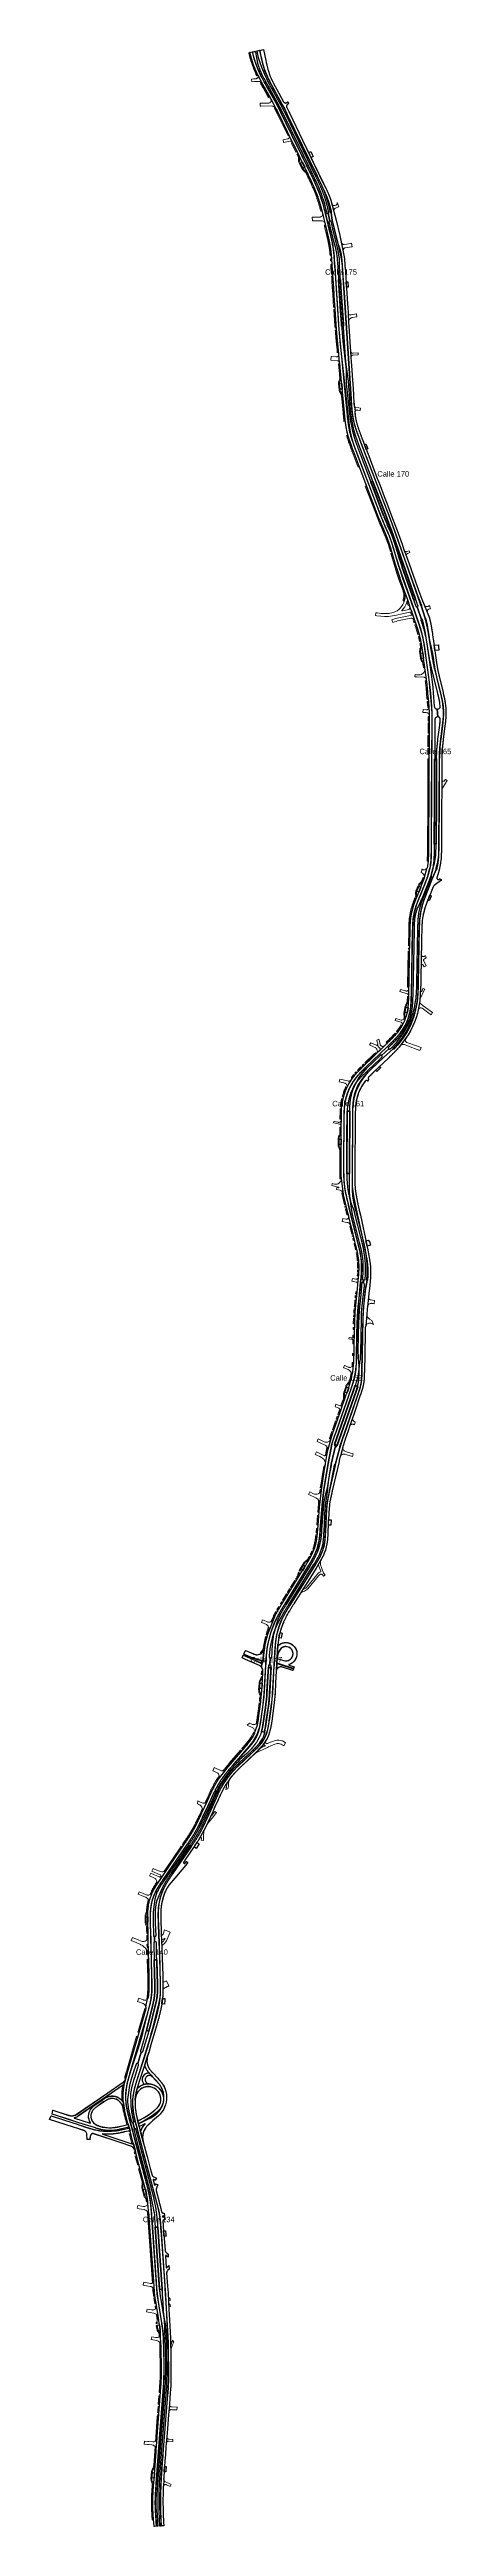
# Model space of a CAD drawing. Header units: metres. Extents: x 105145 to 106173, y 111785 to 118130.
import ezdxf
from ezdxf.enums import TextEntityAlignment as Align

# ---------------------------------------------------------------- set-up
doc = ezdxf.new("R2010")
doc.units = ezdxf.units.M
for name, color, linetype, lineweight in [('10-PAV-BOCACALLE', 9, 'CONTINUOUS', 13), ('10-PAV-CALZADA-BRT', 12, 'CONTINUOUS', 30), ('10-PAV-CALZADA-MIXTA', 8, 'CONTINUOUS', 30), ('10-PAV-CICLORUTA', 76, 'CONTINUOUS', 18), ('10-PAV-ESTACION-TM', 1, 'CONTINUOUS', 40), ('10-PAV-PARADERO', 30, 'CONTINUOUS', 30), ('10-PAV-SARDINEL', 252, 'CONTINUOUS', 13), ('40-ROT-ESTACION', 1, 'CONTINUOUS', 25)]:
    doc.layers.add(name, color=color, linetype=linetype, lineweight=lineweight)

msp = doc.modelspace()

# ---------------------------------------------------------------- linework, layer by layer
at = {"layer": '10-PAV-BOCACALLE'}
for points in [[(105693.9793, 118036.8147), (105693.3665, 118037.9117), (105692.0651, 118040.2507), (105691.0429, 118042.0967), (105689.9715, 118043.8053), (105688.629, 118045.3104), (105687.0535, 118046.5693), (105685.2894, 118047.5467), (105683.3865, 118048.2148), (105681.3987, 118048.5548), (105679.3819, 118048.5571), (105670.9273, 118047.8539), (105663.6549, 118047.2491), (105663.2881, 118054.3839), (105667.9119, 118054.6216), (105668.2521, 118054.6391), (105669.8447, 118054.7635), (105674.7795, 118055.2817), (105675.7229, 118055.458), (105676.6262, 118055.7824), (105677.4662, 118056.2467), (105678.2214, 118056.839), (105678.8725, 118057.5441), (105679.4028, 118058.3441), (105679.7988, 118059.2183), (105680.0503, 118060.1446), (105680.151, 118061.099), (105680.0981, 118062.0573), (105679.8931, 118062.995), (105679.5413, 118063.8879), (105678.8374, 118065.3367), (105693.9793, 118036.8147)], [(105685.1479, 117985.2228), (105685.1199, 117992.9038), (105706.6029, 117992.8945), (105707.8185, 117993.0008), (105708.9973, 117993.3166), (105710.1033, 117993.8322), (105711.1029, 117994.532), (105711.9659, 117995.3948), (105712.666, 117996.3943), (105713.1818, 117997.5002), (105713.4978, 117998.6789), (105713.6044, 117999.8945), (105713.5466, 118000.7921), (105713.3742, 118001.6748), (105713.0901, 118002.5282), (105725.5125, 117979.5728), (105723.9701, 117981.2945), (105722.1815, 117982.7588), (105720.1891, 117983.9309), (105718.0403, 117984.7829), (105715.7862, 117985.2947), (105713.4801, 117985.4541), (105686.7315, 117985.2361), (105685.1479, 117985.2228)], [(105768.458, 117892.2483), (105767.9563, 117893.0955), (105767.3227, 117893.8493), (105766.5744, 117894.4893), (105765.7315, 117894.9983), (105764.8167, 117895.3626), (105763.8546, 117895.5723), (105762.8712, 117895.6219), (105761.8929, 117895.5099), (105745.233, 117892.2007), (105743.818, 117899.0762), (105755.6323, 117901.3667), (105756.5904, 117901.6366), (105757.4907, 117902.0612), (105758.3084, 117902.6287), (105759.021, 117903.3237), (105759.6089, 117904.1268), (105760.056, 117905.0162), (105760.3499, 117905.9672), (105760.4825, 117906.9537), (105760.4502, 117907.9485), (105760.2539, 117908.9244), (105759.8989, 117909.8543), (105768.458, 117892.2483)], [(105818.9091, 117691.4911), (105818.4057, 117700.4557), (105835.2891, 117700.2168), (105835.3071, 117700.2166), (105835.4887, 117700.2159), (105835.5054, 117700.2158), (105837.1477, 117700.361), (105838.7438, 117700.7741), (105840.2504, 117701.4438), (105841.6264, 117702.352), (105842.8345, 117703.4739), (105843.8419, 117704.7791), (105844.621, 117706.2321), (105845.1509, 117707.7934), (105845.417, 117709.4205), (105845.4121, 117711.0692), (105851.8702, 117684.8952), (105851.1133, 117686.3739), (105850.1221, 117687.7069), (105848.9238, 117688.8574), (105847.5517, 117689.7937), (105846.0435, 117690.4899), (105844.4408, 117690.9267), (105842.7879, 117691.0923), (105818.9091, 117691.4911)], [(105880.0206, 117692.7563), (105866.4282, 117743.917), (105867.8141, 117739.6871), (105868.9647, 117735.9583), (105869.4333, 117734.3813), (105869.7944, 117733.449), (105870.3053, 117732.5896), (105870.9517, 117731.827), (105871.7159, 117731.1823), (105872.5764, 117730.6735), (105873.5096, 117730.3146), (105874.4893, 117730.1156), (105875.4885, 117730.0821), (105876.4794, 117730.215), (105877.4345, 117730.5105), (105879.5937, 117731.3819), (105880.2292, 117731.6922), (105880.8753, 117732.1376), (105881.4438, 117732.6787), (105881.9206, 117733.302), (105882.294, 117733.9923), (105882.5547, 117734.7325), (105882.6965, 117735.5044), (105882.7157, 117736.2889), (105882.6119, 117737.0668), (105882.3877, 117737.8189), (105887.2207, 117727.3421), (105877.7873, 117723.5359), (105876.9345, 117723.1102), (105876.1599, 117722.5548), (105875.4831, 117721.8838), (105874.921, 117721.1141), (105874.4879, 117720.265), (105874.1947, 117719.3581), (105874.0488, 117718.4163), (105874.0539, 117717.4632), (105874.2099, 117716.5229), (105874.3601, 117715.9193), (105874.6719, 117714.6595), (105874.9825, 117713.3979), (105875.2911, 117712.1407), (105875.5983, 117710.8845), (105875.9047, 117709.6297), (105876.2107, 117708.3759), (105880.0206, 117692.7563)], [(105919.2926, 117633.597), (105920.6803, 117624.6764), (105919.3593, 117624.4748), (105903.2621, 117622.0161), (105902.3316, 117621.7969), (105901.4476, 117621.4327), (105900.6328, 117620.9328), (105899.9077, 117620.3097), (105899.2907, 117619.5794), (105898.7976, 117618.7604), (105898.4408, 117617.8735), (105898.2295, 117616.9412), (105898.1688, 117615.9871), (105898.2605, 117615.0355), (105899.1263, 117609.8055), (105899.6525, 117606.1827), (105900.1569, 117602.2805), (105900.1641, 117602.2217), (105900.2733, 117601.3107), (105900.4137, 117600.0987), (105900.5489, 117598.8871), (105900.6793, 117597.6763), (105900.8049, 117596.4661), (105900.9261, 117595.2565), (105900.9846, 117594.6516), (105889.4766, 117653.9885), (105891.3005, 117646.5109), (105891.5835, 117645.3503), (105891.8667, 117644.1883), (105892.1497, 117643.0253), (105892.4323, 117641.8611), (105892.7143, 117640.6955), (105892.9947, 117639.5319), (105893.2749, 117638.3641), (105893.5537, 117637.1949), (105893.8311, 117636.0241), (105894.0145, 117635.2447), (105894.3222, 117634.2976), (105894.7823, 117633.4145), (105895.3822, 117632.6196), (105896.1052, 117631.9349), (105896.9316, 117631.3793), (105897.8385, 117630.9679), (105898.8009, 117630.7122), (105899.7923, 117630.6192), (105900.7855, 117630.6915), (105917.9551, 117633.3867), (105919.2926, 117633.597)], [(105931.7809, 117452.5777), (105932.8293, 117445.653), (105921.8349, 117443.7311), (105919.9489, 117443.2408), (105918.1671, 117442.4517), (105916.5365, 117441.3846), (105915.1002, 117440.0676), (105913.8959, 117438.5356), (105912.9555, 117436.8288), (105912.3038, 117434.9923), (105911.9578, 117433.0746), (105911.9269, 117431.1261), (105910.3257, 117455.5724), (105910.4753, 117454.5777), (105910.789, 117453.622), (105911.258, 117452.7321), (105911.869, 117451.9331), (105912.6049, 117451.2474), (105913.4451, 117450.6942), (105914.3658, 117450.2892), (105915.3412, 117450.0437), (105916.344, 117449.9646), (105917.3459, 117450.0541), (105931.7809, 117452.5777)], [(105888.9311, 117327.5192), (105888.7405, 117328.5364), (105888.3779, 117329.5057), (105887.8541, 117330.3983), (105887.1848, 117331.1876), (105886.3897, 117331.8501), (105885.4927, 117332.3662), (105884.5203, 117332.7204), (105883.5015, 117332.9023), (105867.5239, 117334.3495), (105866.4815, 117334.4439), (105867.3593, 117343.8817), (105868.3436, 117343.7976), (105880.3475, 117342.7787), (105881.318, 117342.775), (105882.2764, 117342.9278), (105883.1976, 117343.233), (105884.0576, 117343.6828), (105884.8338, 117344.2654), (105885.5059, 117344.9654), (105886.0564, 117345.7647), (105886.1315, 117345.8999), (105886.4289, 117346.5387), (105886.7069, 117347.4345), (105886.8419, 117348.3628), (105886.8305, 117349.3007), (105888.9311, 117327.5192)], [(105917.8277, 117341.0329), (105916.7363, 117357.6973), (105916.8749, 117356.7499), (105917.1625, 117355.8367), (105917.5916, 117354.9808), (105918.1515, 117354.2041), (105918.8278, 117353.5263), (105919.6033, 117352.9648), (105920.4582, 117352.5337), (105921.3182, 117352.2564), (105922.2101, 117352.1115), (105923.1137, 117352.1021), (105936.3093, 117352.9623), (105936.6149, 117348.2721), (105923.4247, 117347.4123), (105922.5692, 117347.2943), (105921.7395, 117347.0546), (105920.9528, 117346.6984), (105920.2253, 117346.2328), (105919.5723, 117345.6677), (105918.9151, 117344.888), (105918.3994, 117344.0082), (105918.0402, 117343.0539), (105917.8478, 117342.0524), (105917.8277, 117341.0329)], [(105942.2504, 117211.3928), (105941.1442, 117205.4944), (105940.3425, 117205.6334), (105934.6485, 117206.6181), (105933.6073, 117206.7058), (105932.5666, 117206.6116), (105931.5581, 117206.3383), (105930.6123, 117205.8941), (105929.7578, 117205.2926), (105929.0207, 117204.552), (105928.4233, 117203.6947), (105927.2631, 117214.9942), (105927.8588, 117214.4581), (105928.5325, 117214.024), (105929.2669, 117213.7031), (105930.0431, 117213.5037), (105938.3639, 117212.0646), (105942.2504, 117211.3928)], [(106067.0784, 116846.0112), (106068.7306, 116841.3206), (106063.4879, 116839.4777), (106062.624, 116839.0951), (106061.831, 116838.5817), (106061.1283, 116837.9501), (106060.5335, 116837.2161), (106060.0613, 116836.3978), (106059.7234, 116835.5155), (106059.5281, 116834.5911), (106059.4805, 116833.6475), (106059.5815, 116832.7082), (106059.8287, 116831.7963), (106054.4409, 116846.8555), (106054.8027, 116846.0674), (106055.2953, 116845.3537), (106055.9037, 116844.7358), (106056.6098, 116844.2324), (106057.3922, 116843.8585), (106058.2275, 116843.6254), (106059.0905, 116843.5402), (106059.9552, 116843.6053), (106060.7957, 116843.8189), (106067.0784, 116846.0112)], [(106064.2004, 116717.5623), (106064.1307, 116717.7171), (106064.0358, 116717.858), (106063.9184, 116717.9807), (106063.782, 116718.0818), (106063.6304, 116718.1583), (106063.4681, 116718.2081), (106063.2996, 116718.2298), (106063.13, 116718.2226), (106062.964, 116718.1868), (106062.8064, 116718.1234), (106062.6619, 116718.0343), (106062.5345, 116717.922), (106062.4279, 116717.7898), (106062.3453, 116717.6415), (106062.2889, 116717.4813), (106060.6224, 116712.2156), (106058.4068, 116707.1564), (106055.6671, 116702.3607), (106052.4341, 116697.8826), (106048.7445, 116693.7727), (106048.6447, 116693.656), (106048.5639, 116693.5254), (106048.504, 116693.384), (106048.4666, 116693.2351), (106048.4523, 116693.0822), (106048.4617, 116692.9289), (106048.4967, 116692.7712), (106048.5566, 116692.6212), (106048.6398, 116692.4828), (106048.7443, 116692.3596), (106048.8722, 116692.2514), (106049.0163, 116692.166), (106049.1727, 116692.1059), (106049.3369, 116692.0728), (106049.5043, 116692.0675), (106049.6703, 116692.0903), (106069.7933, 116696.5931), (106070.0336, 116696.6685), (106070.2579, 116696.7831), (106070.4598, 116696.9336), (106070.6338, 116697.1158), (106070.7748, 116697.3245), (106070.8789, 116697.5538), (106070.9431, 116697.7973), (106070.9658, 116698.0481), (106070.9461, 116698.2992), (106070.8847, 116698.5435), (106074.3818, 116688.5929), (106074.2821, 116688.8115), (106074.1488, 116689.0115), (106073.9852, 116689.1875), (106073.7956, 116689.3352), (106073.5849, 116689.4507), (106073.3585, 116689.5311), (106073.1221, 116689.5743), (106072.8819, 116689.5792), (106072.6439, 116689.5457), (106048.697, 116684.1871), (106034.2495, 116680.9541), (106024.3434, 116679.1319), (106014.327, 116678.0718), (106004.2589, 116677.7799), (105994.1979, 116678.2581), (105984.2029, 116679.5035), (105980.7775, 116680.0641), (105981.9887, 116687.4657), (105985.4141, 116686.9051), (105995.3717, 116685.6934), (106005.3941, 116685.2743), (106015.4181, 116685.6505), (106017.3441, 116685.8414), (106022.3064, 116686.725), (106027.1387, 116688.1579), (106031.7805, 116690.1223), (106036.1735, 116692.5934), (106040.2625, 116695.5404), (106043.9964, 116698.9261), (106047.8132, 116703.3365), (106051.0274, 116708.2035), (106053.5852, 116713.4454), (106055.4435, 116718.9741), (106056.5711, 116724.6966), (106056.949, 116730.517), (106056.571, 116736.3373), (106055.4433, 116742.0599), (106054.4148, 116745.4053), (106064.2004, 116717.5623)], [(106081.6481, 116667.8397), (106080.9227, 116669.1847), (106079.9803, 116670.3876), (106078.8479, 116671.4137), (106077.5582, 116672.2334), (106076.1485, 116672.8232), (106074.6593, 116673.1659), (106073.1336, 116673.2518), (106071.6153, 116673.0783), (106037.5713, 116666.2211), (106033.6546, 116665.2953), (106029.8083, 116664.1105), (106029.2591, 116663.9192), (106025.1467, 116662.4867), (106022.7289, 116669.4063), (106027.4279, 116671.0115), (106031.7393, 116672.3396), (106036.1297, 116673.3773), (106075.1561, 116681.2381), (106075.3906, 116681.3056), (106075.611, 116681.4101), (106075.8115, 116681.5491), (106075.9869, 116681.7187), (106076.1325, 116681.9144), (106076.2444, 116682.1312), (106076.3197, 116682.3633), (106076.3563, 116682.6045), (106076.3534, 116682.8484), (106076.311, 116683.0887), (106081.6481, 116667.8397)], [(106118.8109, 116673.9241), (106099.7086, 116722.3618), (106106.1989, 116706.6909), (106106.6713, 116705.7797), (106107.292, 116704.9624), (106108.0429, 116704.2628), (106108.9021, 116703.7015), (106109.8444, 116703.2948), (106110.8422, 116703.0546), (106111.8664, 116702.988), (106112.8869, 116703.0969), (106113.8739, 116703.3781), (106114.4997, 116703.616), (106119.4961, 116705.5151), (106121.6013, 116697.6777), (106117.5131, 116696.4537), (106116.591, 116696.0923), (106115.7409, 116695.5841), (106114.986, 116694.943), (106114.3468, 116694.1864), (106113.8408, 116693.335), (106113.4817, 116692.412), (106113.2794, 116691.4425), (106113.2394, 116690.4529), (106113.3626, 116689.4701), (106113.6459, 116688.5211), (106114.0051, 116687.6025), (106114.3623, 116686.6799), (106114.7167, 116685.7545), (106115.0681, 116684.8265), (106115.4163, 116683.8953), (106115.7611, 116682.9613), (106116.1021, 116682.0241), (106116.4391, 116681.0837), (106116.7717, 116680.1403), (106117.0999, 116679.1935), (106117.4233, 116678.2433), (106117.7415, 116677.2897), (106118.0545, 116676.3329), (106118.3617, 116675.3723), (106118.6631, 116674.4083), (106118.8109, 116673.9241)], [(106081.7082, 116523.2838), (106082.1536, 116528.7048), (106086.8287, 116528.4459), (106091.6673, 116528.1783), (106094.0644, 116528.2377), (106096.4213, 116528.6782), (106098.678, 116529.4887), (106100.7766, 116530.6484), (106102.6637, 116532.1277), (106104.291, 116533.8888), (106105.6168, 116535.8867), (106106.6074, 116538.0703), (106107.2373, 116540.3839), (106107.4906, 116542.7682), (106107.3607, 116545.1625), (106106.0227, 116555.0725), (106105.0203, 116562.8403), (106111.0874, 116517.3245), (106110.7894, 116518.2326), (106110.3509, 116519.0819), (106109.7832, 116519.8508), (106109.1006, 116520.5198), (106108.3204, 116521.0719), (106107.4624, 116521.4931), (106106.5485, 116521.7727), (106105.6017, 116521.9037), (106086.5515, 116523.0043), (106081.7082, 116523.2838)], [(106102.1575, 116432.0316), (106102.6465, 116439.5167), (106111.7311, 116438.8369), (106112.6816, 116438.8413), (106113.6195, 116438.9958), (106114.5212, 116439.2964), (106115.3642, 116439.7357), (106116.1271, 116440.3026), (106116.791, 116440.9829), (106117.3391, 116441.7594), (106117.7578, 116442.6128), (106118.0363, 116443.5216), (106118.1679, 116444.463), (106118.8633, 116433.9729), (106119.0484, 116423.7259), (106118.701, 116425.2018), (106118.1109, 116426.5984), (106117.2946, 116427.8762), (106116.2754, 116428.9988), (106115.0823, 116429.9343), (106113.749, 116430.6563), (106112.3134, 116431.1443), (106110.8163, 116431.3843), (106102.1575, 116432.0316)], [(106164.5074, 116257.3075), (106160.2717, 116250.7651), (106152.1183, 116238.1703), (106151.4379, 116236.9366), (106150.9376, 116235.6195), (106150.6275, 116234.2451), (106150.5135, 116232.8408), (106150.6698, 116259.5015), (106150.7276, 116258.8248), (106150.8991, 116258.1676), (106151.1792, 116257.549), (106151.56, 116256.9866), (106152.0304, 116256.4968), (106152.577, 116256.0936), (106153.1838, 116255.7886), (106153.8335, 116255.5908), (106154.5073, 116255.5057), (106155.1858, 116255.5358), (106155.8494, 116255.6803), (106156.479, 116255.9349), (106157.0565, 116256.2924), (106157.5651, 116256.7425), (106157.9903, 116257.2721), (106159.7829, 116259.9411), (106160.0704, 116260.3697), (106164.5074, 116257.3075)], [(106106.3145, 116009.7581), (106106.2361, 116011.703), (106105.8443, 116013.6096), (106105.1493, 116015.4277), (106104.1696, 116017.1096), (106102.9308, 116018.611), (106101.4657, 116019.8924), (106099.8126, 116020.92), (106098.0151, 116021.6668), (106100.2695, 116031.6757), (106100.419, 116031.1386), (106100.6544, 116030.6331), (106100.9691, 116030.1728), (106101.3549, 116029.7702), (106101.8012, 116029.4361), (106102.2962, 116029.1794), (106102.8265, 116029.0071), (106102.9231, 116028.9904), (106104.6077, 116028.843), (106106.293, 116028.9816), (106107.9308, 116029.4021), (106109.4744, 116030.0926), (106110.8796, 116031.0333), (106112.1061, 116032.1974), (106106.3145, 116009.7581)], [(106097.5748, 115783.1855), (106098.1321, 115811.5855), (106098.1846, 115810.758), (106098.3731, 115809.9506), (106098.6925, 115809.1855), (106099.1339, 115808.4836), (106099.6852, 115807.8644), (106100.3313, 115807.3447), (106101.0544, 115806.939), (106101.8346, 115806.6584), (106102.6504, 115806.5105), (106103.4795, 115806.4995), (106104.2989, 115806.6257), (106105.0863, 115806.8855), (106108.3836, 115808.2866), (106108.6963, 115808.4195), (106110.9567, 115802.9385), (106106.2777, 115800.9887), (106105.6939, 115800.687), (106105.1675, 115800.2937), (106104.7125, 115799.8196), (106104.3412, 115799.2774), (106104.0638, 115798.6817), (106103.8876, 115798.0486), (106103.8175, 115797.3952), (106103.8553, 115796.7392), (106104, 115796.0982), (106104.2477, 115795.4895), (106110.6685, 115782.8075), (106105.3709, 115780.0953), (106103.2431, 115784.4759), (106102.9818, 115784.896), (106102.655, 115785.2674), (106102.2716, 115785.58), (106101.8421, 115785.8254), (106101.3781, 115785.9969), (106100.8922, 115786.0898), (106100.3976, 115786.1016), (106099.9078, 115786.0319), (106099.4362, 115785.8827), (106098.9955, 115785.658), (106098.5976, 115785.3639), (106098.2536, 115785.0085), (106097.9726, 115784.6013), (106097.7623, 115784.1535), (106097.6285, 115783.6773), (106097.5748, 115783.1855)], [(106043.16, 115716.8242), (106044.8382, 115722.5333), (106058.7849, 115718.3905), (106059.7539, 115718.1879), (106060.743, 115718.1473), (106061.7253, 115718.27), (106062.674, 115718.5524), (106063.5634, 115718.9871), (106064.3693, 115719.562), (106065.0696, 115720.2617), (106065.6454, 115721.0669), (106066.0809, 115721.9559), (106066.3643, 115722.9044), (106065.9083, 115707.053), (106065.5627, 115708.0106), (106065.0602, 115708.8959), (106064.4152, 115709.6836), (106063.6464, 115710.3509), (106062.7758, 115710.8786), (106061.8285, 115711.2515), (106043.16, 115716.8242)], [(106088.1906, 115660.7388), (106094.4178, 115692.7628), (106094.2143, 115691.0569), (106094.1751, 115690.1563), (106094.2713, 115689.2599), (106094.5007, 115688.3881), (106094.8582, 115687.5605), (106095.3356, 115686.7958), (106095.9222, 115686.1112), (106096.6047, 115685.5223), (106103.0495, 115680.7566), (106127.0389, 115663.0173), (106123.0125, 115657.3655), (106120.5524, 115659.1408), (106099.9757, 115673.9899), (106099.1313, 115674.4993), (106098.2148, 115674.8636), (106097.2511, 115675.0728), (106096.2661, 115675.1213), (106095.2865, 115675.0077), (106094.3387, 115674.7353), (106093.4483, 115674.3113), (106092.6394, 115673.7472), (106091.9339, 115673.0581), (106091.3507, 115672.2628), (106090.9057, 115671.3828), (106090.6109, 115670.4417), (106088.1906, 115660.7388)], [(106102.7105, 115724.5437), (106106.9623, 115722.6814), (106106.5988, 115721.8921), (106095.6351, 115698.0629), (106094.9874, 115696.3052), (106094.6211, 115694.4681), (106094.4178, 115692.7625), (106096.4511, 115726.5224), (106096.3239, 115721.7145), (106096.2515, 115719.3959), (106096.2731, 115719.0525), (106096.3533, 115718.7178), (106096.4896, 115718.4019), (106096.6781, 115718.114), (106096.9131, 115717.8627), (106097.1877, 115717.6553), (106097.4938, 115717.4981), (106097.8223, 115717.3957), (106098.1635, 115717.351), (106098.5073, 115717.3655), (106098.8435, 115717.4387), (106099.1622, 115717.5685), (106099.454, 115717.7509), (106099.7102, 115717.9807), (106099.9232, 115718.2509), (106100.0867, 115718.5537), (106102.3659, 115723.7563), (106102.7105, 115724.5437)], [(106031.5952, 115642.9867), (106033.0546, 115647.8458), (106044.3235, 115644.3899), (106046.2003, 115643.9976), (106048.1156, 115643.9092), (106050.0205, 115644.1269), (106051.8665, 115644.6453), (106053.6063, 115645.4511), (106055.1955, 115646.5236), (106056.5937, 115647.8356), (106057.7651, 115649.3536), (106058.6797, 115651.0387), (106056.3949, 115644.2534), (106050.7506, 115632.3068), (106048.9511, 115629.1957), (106049.3531, 115629.9061), (106049.7586, 115630.789), (106050.0162, 115631.7258), (106050.1194, 115632.6918), (106050.0652, 115633.6619), (106049.8552, 115634.6105), (106049.4948, 115635.5127), (106048.9936, 115636.345), (106048.3646, 115637.0855), (106047.6243, 115637.7147), (106046.7922, 115638.2162), (106045.8901, 115638.5769), (106031.5952, 115642.9867)], [(106041.3989, 115574.3962), (106064.8985, 115606.3711), (106063.5823, 115604.2137), (106058.1293, 115595.8313), (106057.6402, 115594.972), (106057.299, 115594.044), (106057.1147, 115593.0725), (106057.0925, 115592.084), (106057.233, 115591.1053), (106057.5323, 115590.163), (106057.9822, 115589.2825), (106058.5707, 115588.488), (106059.2817, 115587.8008), (106060.0958, 115587.2398), (106060.9911, 115586.8201), (106086.1121, 115577.4814), (106097.3905, 115573.2887), (106094.7771, 115566.2587), (106062.4089, 115578.2915), (106054.9155, 115581.0771), (106053.5912, 115581.4569), (106052.2245, 115581.6302), (106050.8474, 115581.5928), (106049.4921, 115581.3457), (106048.1904, 115580.8946), (106046.9728, 115580.2502), (106045.8678, 115579.4274), (106044.9013, 115578.4457), (106044.1925, 115577.6101), (106041.3989, 115574.3962)], [(105985.2412, 115579.73), (105994.3791, 115568.6942), (105982.4415, 115557.1515), (105983.5051, 115558.3603), (105984.3609, 115559.7241), (105984.9867, 115561.2076), (105985.3664, 115562.7723), (105985.49, 115564.3776), (105985.3543, 115565.982), (105984.963, 115567.5438), (105984.3261, 115569.0225), (105983.4601, 115570.3799), (105982.3875, 115571.5807), (105981.1361, 115572.5938), (105979.7383, 115573.3929), (105975.8537, 115575.2158), (105965.1901, 115580.2196), (105968.8661, 115585.7401), (105982.2147, 115579.4539), (105982.6397, 115579.2919), (105983.0843, 115579.1959), (105983.5382, 115579.1683), (105983.9912, 115579.2096), (105984.4327, 115579.3189), (105984.8526, 115579.4937), (105985.2412, 115579.73)], [(105994.3791, 115568.6942), (105985.2412, 115579.73), (105985.6297, 115580.0621), (105985.9561, 115580.4554), (105986.211, 115580.8983), (105986.3871, 115581.3782), (105986.4792, 115581.8809), (105986.4845, 115582.3919), (105986.4031, 115582.8965), (105985.0821, 115588.1729), (105983.8466, 115592.5746), (105989.471, 115594.5918), (105990.8411, 115589.6185), (105991.1544, 115588.3451), (105992.7703, 115581.7773), (105993.1274, 115580.7067), (105993.6519, 115579.7074), (105994.3301, 115578.8054), (105995.1445, 115578.0241), (105996.0739, 115577.3839), (105997.094, 115576.9012), (105998.1785, 115576.5888), (105999.2991, 115576.4548), (106000.4266, 115576.5025), (106001.5318, 115576.7309), (106002.586, 115577.1338), (106003.5617, 115577.7009), (106004.4336, 115578.4175), (105994.3791, 115568.6942)], [(105887.2396, 115485.9834), (105889.328, 115492.6794), (105897.8801, 115490.5851), (105909.1377, 115487.8287), (105910.8397, 115487.5647), (105912.5617, 115487.5966), (105914.2527, 115487.9236), (105915.8625, 115488.5359), (105917.3434, 115489.4153), (105918.6514, 115490.5358), (105919.7477, 115491.8641), (105922.0489, 115495.1053), (105912.4173, 115480.5942), (105905.9322, 115466.9243), (105906.1457, 115467.4357), (105907.1587, 115469.6993), (105907.3201, 115470.0507), (105907.3355, 115470.0843), (105907.3657, 115470.1519), (105907.4819, 115470.4257), (105907.9328, 115471.8841), (105908.1308, 115473.3977), (105908.0702, 115474.9231), (105907.7526, 115476.4162), (105907.1872, 115477.8342), (105906.3903, 115479.1362), (105905.3849, 115480.2848), (105904.1997, 115481.247), (105902.8691, 115481.995), (105901.4311, 115482.5074), (105901.2877, 115482.5439), (105901.2745, 115482.5472), (105899.8099, 115482.9059), (105896.7153, 115483.6635), (105896.2061, 115483.7882), (105887.2396, 115485.9834)], [(105873.282, 115381.0494), (105874.0371, 115384.4459), (105875.0185, 115384.2214), (105884.7173, 115382.0057), (105885.8424, 115381.8433), (105886.9789, 115381.8652), (105888.0968, 115382.0708), (105889.1668, 115382.4545), (105890.1605, 115383.0064), (105891.0519, 115383.7119), (105891.8172, 115384.5523), (105892.4365, 115385.5055), (105892.8934, 115386.5463), (105893.1757, 115387.6474), (105893.2761, 115388.7797), (105893.2773, 115388.9421), (105893.2905, 115390.8998), (105893.3027, 115392.7153), (105893.3141, 115394.2029), (105893.3201, 115394.9467), (105893.3216, 115395.1273), (105893.3219, 115395.1641), (105893.3361, 115396.6617), (105893.3527, 115398.0834), (105893.1303, 115365.5034), (105893.1689, 115371.6415), (105893.09, 115372.6496), (105892.843, 115373.63), (105892.4348, 115374.5551), (105891.8771, 115375.3986), (105891.1857, 115376.1363), (105890.3802, 115376.7476), (105889.4835, 115377.2148), (105888.5211, 115377.5249), (105874.2267, 115380.8312), (105873.282, 115381.0494)], [(105868.4319, 115220.4995), (105869.8038, 115225.3131), (105875.8233, 115223.8571), (105878.0749, 115223.5035), (105880.354, 115223.52), (105882.6002, 115223.906), (105884.754, 115224.6514), (105886.8734, 115225.8121), (105888.7616, 115227.32), (105890.3625, 115229.1301), (105891.6282, 115231.1885), (105892.5211, 115233.4339), (105893.0145, 115235.7994), (105893.0939, 115238.2145), (105892.9081, 115242.0867), (105892.8553, 115243.3873), (105892.7649, 115245.9476), (105898.6142, 115196.903), (105898.1283, 115199.2737), (105897.6361, 115200.9851), (105896.8741, 115202.5947), (105895.8624, 115204.0603), (105894.6275, 115205.3434), (105893.2017, 115206.4104), (105891.6225, 115207.2334), (105889.9311, 115207.7907), (105880.5541, 115210.0583), (105881.6823, 115214.7233), (105885.3859, 115213.8277), (105885.5796, 115213.7967), (105885.7757, 115213.7964), (105885.9695, 115213.8267), (105886.1562, 115213.887), (105886.3311, 115213.9758), (105886.49, 115214.0908), (105886.6289, 115214.2293), (105886.7445, 115214.3878), (105886.8338, 115214.5624), (105886.8947, 115214.7489), (105886.926, 115214.9425), (105886.9266, 115215.1387), (105886.8964, 115215.3325), (105886.8363, 115215.5192), (105886.7476, 115215.6942), (105886.6326, 115215.8531), (105886.4941, 115215.992), (105886.3355, 115216.1075), (105886.1608, 115216.1968), (105885.9743, 115216.2575), (105868.4319, 115220.4995)], [(105895.7091, 115128.1661), (105897.1344, 115135.4283), (105905.0411, 115133.8272), (105905.1051, 115133.8144), (105906.098, 115133.7092), (105907.0945, 115133.7701), (105908.0672, 115133.9954), (105908.989, 115134.3789), (105909.8345, 115134.9099), (105910.5803, 115135.5738), (105911.2056, 115136.3521), (105911.6932, 115137.2234), (105912.0295, 115138.1634), (105912.2054, 115139.1463), (105912.2158, 115140.1446), (105912.0605, 115141.1309), (105918.4349, 115115.4379), (105917.7278, 115117.5364), (105916.6988, 115119.4972), (105915.3734, 115121.2713), (105913.7849, 115122.8141), (105911.9729, 115124.0872), (105909.983, 115125.0587), (105907.8647, 115125.7042), (105907.7965, 115125.7191), (105907.6339, 115125.752), (105895.7091, 115128.1661)], [(105920.3404, 114975.3805), (105921.8662, 114982.213), (105930.0695, 114980.3089), (105930.0809, 114980.3064), (105930.8372, 114980.1817), (105931.8558, 114980.1682), (105932.862, 114980.3272), (105933.8268, 114980.6541), (105934.7223, 114981.1395), (105935.5229, 114981.7694), (105936.2054, 114982.5257), (105936.7501, 114983.3865), (105937.1414, 114984.327), (105935.5694, 114967.5194), (105935.4242, 114968.4588), (105935.1325, 114969.3635), (105934.7016, 114970.2107), (105934.1423, 114970.9793), (105933.4686, 114971.6499), (105932.6975, 114972.2057), (105931.8483, 114972.6327), (105930.9423, 114972.9203), (105920.3404, 114975.3805)], [(105978.2133, 114925.4732), (105976.9391, 114917.3722), (105974.3795, 114917.7875), (105971.7211, 114918.2185), (105970.1095, 114918.3474), (105968.4982, 114918.2149), (105966.9293, 114917.8245), (105965.4439, 114917.1864), (105964.0806, 114916.3172), (105962.8753, 114915.2397), (105961.8593, 114913.9821), (105961.0593, 114912.5772), (105960.4961, 114911.0617), (105960.1845, 114909.4753), (105962.8784, 114933.7144), (105962.8549, 114932.7041), (105963.0013, 114931.7043), (105963.3135, 114930.7431), (105963.7825, 114929.848), (105964.3951, 114929.0443), (105965.1338, 114928.3548), (105965.9778, 114927.7991), (105966.9031, 114927.3929), (105967.8835, 114927.1477), (105978.2133, 114925.4732)], [(105955.7336, 114860.5808), (105958.2583, 114889.6647), (105958.6377, 114887.3155), (105959.3838, 114885.0559), (105960.4779, 114882.9427), (105961.8924, 114881.0291), (105963.5917, 114879.3632), (105965.5331, 114877.9871), (105971.7883, 114874.2611), (105975.7749, 114863.9591), (105972.7291, 114865.7735), (105971.018, 114866.6163), (105969.1951, 114867.1773), (105967.3062, 114867.4424), (105965.3992, 114867.4049), (105963.5223, 114867.0657), (105961.7228, 114866.4333), (105960.0462, 114865.5239), (105958.7206, 114864.525), (105957.5456, 114863.3528), (105956.5435, 114862.0296), (105955.7336, 114860.5808)], [(105912.2114, 114827.6101), (105912.9664, 114831.0283), (105919.2493, 114829.6029), (105920.2043, 114829.4658), (105921.1689, 114829.4836), (105922.1183, 114829.6557), (105923.0277, 114829.9778), (105923.8738, 114830.4415), (105924.6346, 114831.0347), (105925.2905, 114831.7423), (105925.8245, 114832.5458), (105926.2229, 114833.4246), (105926.4752, 114834.3558), (105926.575, 114835.3154), (105926.3067, 114819.5444), (105926.2332, 114820.561), (105925.9887, 114821.5505), (105925.5803, 114822.4843), (105925.0196, 114823.3356), (105924.323, 114824.0796), (105923.5105, 114824.695), (105922.6056, 114825.164), (105921.6343, 114825.4731), (105912.2114, 114827.6101)], [(105898.7066, 114753.7439), (105901.0523, 114759.1584), (105901.9067, 114758.7915), (105910.8143, 114754.9693), (105912.0608, 114754.5295), (105913.3545, 114754.2579), (105914.6727, 114754.1594), (105914.686, 114754.1593), (105916.2679, 114754.2738), (105917.8119, 114754.6369), (105919.279, 114755.2396), (105920.6323, 114756.0667), (105921.8379, 114757.0973), (105922.8653, 114758.3056), (105923.6888, 114759.6611), (105924.2876, 114761.1298), (105922.2645, 114741.9418), (105920.4187, 114733.5182), (105920.2501, 114736.2254), (105919.6266, 114738.8652), (105918.5662, 114741.3618), (105917.0993, 114743.6434), (105915.268, 114745.6443), (105913.1251, 114747.3073), (105910.7321, 114748.5843), (105899.5991, 114753.3613), (105898.7066, 114753.7439)], [(105877.3714, 114653.5658), (105879.471, 114659.6124), (105889.7153, 114656.1201), (105890.7253, 114655.8711), (105891.7631, 114655.8003), (105892.7975, 114655.9098), (105893.7975, 114656.1963), (105894.733, 114656.6512), (105895.5758, 114657.2609), (105896.3007, 114658.0069), (105896.8858, 114658.867), (105897.3136, 114659.8152), (105889.8953, 114638.6424), (105890.2979, 114640.1678), (105890.4556, 114641.7376), (105890.3644, 114643.3126), (105890.0266, 114644.8537), (105889.4507, 114646.3225), (105888.651, 114647.6824), (105887.6473, 114648.8996), (105886.4647, 114649.9438), (105885.1326, 114650.7891), (105883.6841, 114651.4143), (105877.3714, 114653.5658)], [(105928.9728, 114614.1182), (105926.9394, 114607.4168), (105924.5811, 114608.2013), (105923.2318, 114608.5249), (105921.8469, 114608.6105), (105920.4681, 114608.4555), (105919.1367, 114608.0646), (105917.893, 114607.4496), (105916.7742, 114606.6289), (105915.814, 114605.6272), (105915.0414, 114604.4747), (105914.4795, 114603.206), (105922.5887, 114626.8743), (105922.1964, 114625.3446), (105922.0498, 114623.7722), (105922.1526, 114622.1963), (105922.5022, 114620.6563), (105923.0899, 114619.1905), (105923.9011, 114617.8355), (105924.9154, 114616.6251), (105926.1076, 114615.5895), (105927.448, 114614.7545), (105928.9032, 114614.1409), (105928.9728, 114614.1182)], [(105826.2331, 114530.9905), (105829.5445, 114537.4999), (105844.9707, 114530.2019), (105848.4097, 114528.5749), (105849.3505, 114528.2228), (105850.3369, 114528.0327), (105851.3412, 114528.0097), (105852.3352, 114528.1546), (105853.2911, 114528.4634), (105854.1822, 114528.9272), (105854.9833, 114529.5333), (105855.6721, 114530.2645), (105856.2293, 114531.1004), (105856.6392, 114532.0175), (105856.8903, 114532.9901), (105857.8907, 114538.6363), (105851.1609, 114497.4894), (105852.2571, 114504.3237), (105852.4842, 114507.2095), (105852.2459, 114510.0945), (105851.5481, 114512.9039), (105850.409, 114515.5651), (105848.858, 114518.0094), (105846.9353, 114520.1734), (105844.6906, 114522.0012), (105842.1819, 114523.4455), (105837.6965, 114525.5675), (105826.2331, 114530.9905)], [(105831.2524, 114564.49), (105833.4552, 114571.1921), (105842.3229, 114566.9992), (105849.6265, 114563.5455), (105851.507, 114562.8425), (105853.4783, 114562.4627), (105855.4854, 114562.4167), (105857.4721, 114562.7058), (105859.3828, 114563.3219), (105861.1642, 114564.2478), (105862.7663, 114565.4576), (105864.1445, 114566.9174), (105865.2602, 114568.5865), (105866.0821, 114570.4181), (105866.4017, 114571.3821), (105866.7231, 114572.3443), (105867.0465, 114573.3047), (105867.3715, 114574.2631), (105867.6977, 114575.2201), (105868.0253, 114576.1753), (105868.3539, 114577.1291), (105868.4217, 114577.325), (105868.6833, 114578.0811), (105869.0125, 114579.0291), (105869.3431, 114579.9789), (105869.6743, 114580.9275), (105870.0057, 114581.8747), (105870.3367, 114582.8207), (105870.668, 114583.7658), (105857.8906, 114538.636), (105858.0775, 114539.6381), (105858.2675, 114540.6405), (105858.458, 114541.6267), (105858.4659, 114541.6677), (105858.676, 114543.6314), (105858.5613, 114545.6031), (105858.1246, 114547.5292), (105857.378, 114549.3575), (105856.3416, 114551.0387), (105855.0435, 114552.5271), (105853.5188, 114553.7824), (105851.8089, 114554.7707), (105849.8845, 114555.6806), (105831.2524, 114564.49)], [(105923.6766, 114532.7759), (105921.5306, 114526.1115), (105906.9901, 114530.5383), (105902.6745, 114531.8521), (105901.0097, 114532.2074), (105899.3088, 114532.2753), (105897.621, 114532.0536), (105895.9953, 114531.5489), (105894.4788, 114530.7758), (105893.1153, 114529.7567), (105891.9444, 114528.521), (105891.0001, 114527.1047), (105896.8962, 114549.5992), (105896.83, 114547.8837), (105897.0583, 114546.1822), (105897.5742, 114544.5447), (105898.3626, 114543.0197), (105899.4002, 114541.652), (105900.6565, 114540.4819), (105902.0944, 114539.5439), (105903.6715, 114538.8657), (105909.0287, 114537.2348), (105923.6766, 114532.7759)], [(105808.8934, 114428.6719), (105812.0776, 114435.4631), (105812.7607, 114435.1383), (105822.2785, 114430.6181), (105824.4878, 114429.789), (105826.8051, 114429.3427), (105829.1643, 114429.292), (105831.4986, 114429.6382), (105833.7415, 114430.3716), (105835.8294, 114431.4713), (105837.703, 114432.9061), (105839.3089, 114434.6351), (105840.6017, 114436.6093), (105841.5444, 114438.7726), (105842.1105, 114441.0635), (105843.0214, 114446.7429), (105837.2827, 114395.1502), (105837.8347, 114402.0963), (105837.8133, 114405.1954), (105837.2607, 114408.2448), (105836.1931, 114411.1543), (105834.6424, 114413.8375), (105832.6543, 114416.2149), (105830.2879, 114418.2161), (105827.6133, 114419.7817), (105809.5592, 114428.356), (105808.8934, 114428.6719)], [(105786.9637, 114173.4119), (105795.6515, 114187.2818), (105795.5764, 114187.1367), (105795.5259, 114186.9812), (105795.5013, 114186.8197), (105795.5035, 114186.6563), (105795.5322, 114186.4954), (105795.5867, 114186.3413), (105795.6656, 114186.1982), (105795.7668, 114186.0698), (105795.8875, 114185.9597), (105796.0246, 114185.8707), (105796.1743, 114185.8051), (105796.3327, 114185.7649), (105796.4955, 114185.751), (105796.6584, 114185.7637), (105796.8171, 114185.8029), (105796.8599, 114185.8173), (105798.7493, 114186.6009), (105800.5119, 114187.6388), (105802.1136, 114188.911), (105803.5235, 114190.3929), (105830.5425, 114223.0665), (105833.3773, 114226.0134), (105836.6208, 114228.5033), (105840.2003, 114230.4801), (105840.3452, 114230.5614), (105840.4747, 114230.6656), (105840.5851, 114230.7897), (105840.6734, 114230.9304), (105840.7372, 114231.0839), (105840.7748, 114231.2457), (105840.785, 114231.4116), (105840.7676, 114231.5768), (105840.7231, 114231.7369), (105840.5913, 114232.0971), (105835.8101, 114245.3105), (105835.6746, 114245.6069), (105835.4927, 114245.8774), (105835.2693, 114246.1147), (105835.0104, 114246.3126), (105834.7227, 114246.4658), (105834.4139, 114246.5703), (105834.0923, 114246.6232), (105833.7664, 114246.6232), (105833.4448, 114246.5702), (105833.1361, 114246.4657), (105832.8484, 114246.3125), (105832.5895, 114246.1146), (105832.3661, 114245.8772), (105832.1843, 114245.6067), (105831.6583, 114244.7657), (105831.1445, 114243.9453), (105828.7887, 114240.1843), (105845.9273, 114269.7584), (105845.4887, 114268.8419), (105845.0441, 114267.9305), (105844.5935, 114267.0239), (105844.1373, 114266.1219), (105843.6757, 114265.2243), (105843.2091, 114264.3313), (105842.1343, 114262.3237), (105840.7753, 114259.2304), (105839.9565, 114255.9525), (105839.7011, 114252.5835), (105840.0164, 114249.2195), (105840.8935, 114245.9567), (105841.4613, 114244.3875), (105845.2929, 114233.7983), (105847.76, 114228.1525), (105850.9359, 114222.8729), (105851.6615, 114221.8267), (105847.5529, 114218.9773), (105846.8273, 114220.0237), (105845.4301, 114222.1461), (105844.9354, 114222.8093), (105844.3381, 114223.3819), (105843.6545, 114223.8481), (105842.9034, 114224.1953), (105842.1054, 114224.4137), (105841.2822, 114224.4976), (105840.4565, 114224.4446), (105839.6508, 114224.2562), (105838.8872, 114223.9374), (105838.1867, 114223.4971), (105836.1844, 114221.8005), (105834.3957, 114219.8801), (105807.3767, 114187.2065), (105806.7132, 114186.4451), (105804.2745, 114184.1983), (105801.4939, 114182.3918), (105798.4499, 114181.0767), (105795.4179, 114180.0599), (105793.2293, 114179.1401), (105791.2008, 114177.9067), (105789.3772, 114176.3866), (105789.3752, 114176.3842), (105788.0803, 114174.9704), (105786.9637, 114173.4119)], [(105688.2282, 114100.8679), (105691.3407, 114107.8023), (105695.7255, 114105.868), (105703.1041, 114102.6137), (105705.0528, 114101.9474), (105707.0867, 114101.6241), (105709.1459, 114101.6533), (105711.1698, 114102.0342), (105713.0988, 114102.7556), (105714.876, 114103.7962), (105716.4491, 114105.1253), (105717.7718, 114106.7038), (105718.8051, 114108.4853), (105722.3329, 114115.6949), (105722.9561, 114116.9129), (105723.5889, 114118.1341), (105724.2273, 114119.3511), (105724.871, 114120.5646), (105704.5937, 114071.0725), (105707.5419, 114080.4327), (105708.0135, 114082.3456), (105708.1658, 114084.3099), (105707.9946, 114086.2727), (105707.5045, 114088.1809), (105706.7088, 114089.9833), (105705.6289, 114091.6312), (105704.2939, 114093.0801), (105702.7398, 114094.2911), (105701.0085, 114095.2315), (105689.3935, 114100.3543), (105688.2282, 114100.8679)], [(105651.7036, 113837.52), (105657.7643, 113842.6117), (105658.1397, 113842.4477), (105663.4847, 113840.1169), (105665.4235, 113839.4618), (105667.4454, 113839.1457), (105669.4916, 113839.1778), (105671.5026, 113839.5571), (105673.4199, 113840.2725), (105675.1878, 113841.3034), (105676.7548, 113842.6196), (105678.0753, 113844.183), (105679.111, 113845.948), (105679.8318, 113847.8633), (105678.4758, 113838.7839), (105671.5897, 113819.3666), (105671.6856, 113821.2949), (105671.4711, 113823.2135), (105670.9517, 113825.073), (105670.1407, 113826.8251), (105669.0593, 113828.4244), (105667.7355, 113829.8297), (105666.2034, 113831.0044), (105664.5027, 113831.9183), (105652.0995, 113837.3469), (105651.7036, 113837.52)], [(105667.751, 113761.3292), (105691.5191, 113785.2879), (105689.0577, 113782.2563), (105689.0107, 113782.0965), (105688.9914, 113781.9311), (105689.0004, 113781.7648), (105689.0374, 113781.6024), (105689.1014, 113781.4487), (105689.1905, 113781.308), (105689.3021, 113781.1844), (105689.4331, 113781.0815), (105689.5796, 113781.0022), (105689.7374, 113780.9489), (105689.9019, 113780.9231), (105690.0684, 113780.9255), (105690.2321, 113780.9561), (105690.3883, 113781.0139), (105692.6508, 113782.0332), (105697.2969, 113784.1263), (105697.4321, 113784.2003), (105697.5543, 113784.2942), (105697.6607, 113784.4057), (105697.7486, 113784.5323), (105697.8161, 113784.6709), (105697.8614, 113784.8182), (105697.8836, 113784.9707), (105697.8842, 113785.0977), (105697.8686, 113785.2237), (105697.8372, 113785.3468), (105697.7849, 113785.4763), (105697.715, 113785.5972), (105697.629, 113785.7073), (105697.5285, 113785.8043), (105697.4155, 113785.8863), (105696.4075, 113786.6057), (105695.4962, 113787.4441), (105694.6955, 113788.3887), (105694.6394, 113788.4519), (105694.5735, 113788.5047), (105694.4996, 113788.5457), (105694.4199, 113788.5737), (105694.3366, 113788.5878), (105694.2522, 113788.5877), (105694.1689, 113788.5734), (105694.0892, 113788.5453), (105694.0155, 113788.5042), (105693.9497, 113788.4512), (105693.8937, 113788.3879), (105691.5191, 113785.2879), (105703.2793, 113803.8744), (105699.2585, 113796.5071), (105698.9613, 113795.9063), (105698.7687, 113795.2643), (105698.686, 113794.5991), (105698.7155, 113793.9294), (105698.8565, 113793.2741), (105699.1049, 113792.6516), (105699.4538, 113792.0792), (105699.8934, 113791.5732), (105700.4113, 113791.1477), (105700.993, 113790.8147), (105701.6221, 113790.5835), (105702.2811, 113790.4606), (105702.9513, 113790.4494), (105703.6139, 113790.5504), (105704.2504, 113790.7606), (105704.323, 113790.7919), (105704.3653, 113790.8105), (105707.2165, 113792.0926), (105709.4397, 113793.0923), (105719.0781, 113796.9883), (105723.5903, 113798.5843), (105728.3035, 113799.4165), (105733.0895, 113799.4621), (105737.8177, 113798.7199), (105742.3595, 113797.2101), (105746.5911, 113794.9739), (105750.3973, 113792.0721), (105750.4019, 113792.0681), (105745.9871, 113784.4161), (105744.6037, 113785.6409), (105744.5993, 113785.6451), (105741.9292, 113787.6807), (105738.9606, 113789.2494), (105735.7745, 113790.3086), (105732.4575, 113790.8292), (105729.1001, 113790.7972), (105725.7937, 113790.2134), (105722.6283, 113789.0937), (105710.9391, 113783.8371), (105706.5325, 113781.8555), (105703.8301, 113780.636), (105694.3394, 113776.3489), (105694.3381, 113776.3533), (105681.5511, 113770.5845), (105679.9068, 113769.8062), (105674.8568, 113766.9249), (105670.1754, 113763.4769), (105669.8358, 113763.1927), (105667.751, 113761.3292)], [(105563.9074, 113720.7688), (105567.4292, 113729.0524), (105572.6741, 113726.7506), (105584.0471, 113721.7601), (105585.8728, 113721.1288), (105587.7761, 113720.7986), (105589.7077, 113720.7781), (105591.6176, 113721.0677), (105593.4563, 113721.6601), (105595.1761, 113722.5399), (105596.7324, 113723.6842), (105598.085, 113725.0634), (105598.7159, 113725.8183), (105598.7187, 113725.8217), (105599.1585, 113726.3465), (105599.3914, 113726.6239), (105600.4393, 113727.8699), (105602.3307, 113730.1031), (105603.419, 113731.3811), (105576.2193, 113695.5737), (105576.6611, 113696.2805), (105577.5571, 113697.6867), (105578.4727, 113699.0963), (105579.4593, 113700.9304), (105580.1139, 113702.9075), (105580.4169, 113704.9679), (105580.359, 113707.0497), (105579.9421, 113709.0902), (105579.1786, 113711.0278), (105578.0917, 113712.8043), (105576.714, 113714.3661), (105575.087, 113715.6661), (105573.2597, 113716.6653), (105564.9325, 113720.3193), (105563.9074, 113720.7688)], [(105535.9013, 113613.2831), (105536.7771, 113615.6497), (105537.2698, 113618.1246), (105537.3674, 113620.6461), (105537.0673, 113623.1516), (105536.377, 113625.5788), (105535.3136, 113627.8673), (105533.9037, 113629.9601), (105532.1823, 113631.8052), (105530.1922, 113633.3568), (105527.9829, 113634.5761), (105524.2469, 113636.2687), (105525.7191, 113643.5909), (105527.2705, 113642.9321), (105534.2685, 113639.9623), (105536.7695, 113638.8265), (105538.3769, 113638.2547), (105540.0582, 113637.9644), (105541.7643, 113637.9641), (105543.4457, 113638.2539), (105545.0533, 113638.8253), (105546.5403, 113639.6616), (105547.8636, 113640.7386), (105549.3641, 113642.5826), (105549.9753, 113643.7006), (105535.9013, 113613.2831)], [(105597.9872, 113686.2742), (105605.511, 113697.3881), (105604.9529, 113696.0234), (105604.6015, 113694.5915), (105604.4645, 113693.1235), (105604.3823, 113688.8583), (105604.3637, 113688.2995), (105604.2693, 113686.2987), (105604.1663, 113685.0091), (105603.6261, 113680.2021), (105603.4301, 113678.8667), (105603.0577, 113676.8141), (105602.6876, 113675.2285), (105602.4601, 113674.2539), (105597.1035, 113672.9515), (105597.8233, 113675.6415), (105598.0116, 113676.4837), (105598.2681, 113677.6313), (105598.4907, 113678.7843), (105598.7933, 113680.6449), (105598.9597, 113681.9283), (105598.9936, 113682.2791), (105598.9973, 113682.3139), (105599.0015, 113682.3485), (105599.3823, 113685.2281), (105599.3904, 113685.3906), (105599.3721, 113685.5523), (105599.3278, 113685.7089), (105599.2587, 113685.8562), (105599.1666, 113685.9904), (105599.0539, 113686.1079), (105598.9237, 113686.2055), (105598.7794, 113686.2807), (105598.6248, 113686.3315), (105598.464, 113686.3566), (105598.3013, 113686.3553), (105598.1409, 113686.3276), (105597.9872, 113686.2742)], [(105528.3603, 113545.075), (105545.1104, 113575.3375), (105542.9095, 113570.7847), (105541.6385, 113567.8145), (105540.8166, 113564.6901), (105540.4615, 113561.4789), (105540.3471, 113557.2687), (105540.1153, 113551.7387), (105539.8823, 113546.8875), (105539.7629, 113542.6547), (105534.2275, 113542.7589), (105534.3822, 113543.7929), (105534.7131, 113546.0045), (105534.7612, 113546.7835), (105534.674, 113547.5591), (105534.4541, 113548.308), (105534.1081, 113549.0076), (105533.6464, 113549.6368), (105533.0829, 113550.1769), (105532.9345, 113550.2963), (105532.7937, 113550.3911), (105532.6388, 113550.4606), (105532.4744, 113550.503), (105532.3052, 113550.517), (105532.1361, 113550.5021), (105531.972, 113550.4589), (105531.8175, 113550.3885), (105531.6771, 113550.293), (105531.555, 113550.1751), (105531.4545, 113550.0383), (105531.1459, 113549.5333), (105530.4551, 113548.4133), (105529.7605, 113547.2971), (105529.0621, 113546.1845), (105528.3603, 113545.075)], [(105545.1103, 113575.3372), (105563.6822, 113615.9684), (105559.7329, 113607.2179), (105559.6764, 113607.0576), (105559.6478, 113606.89), (105559.6481, 113606.7201), (105559.6771, 113606.5526), (105559.7341, 113606.3924), (105559.8174, 113606.2443), (105559.9246, 113606.1123), (105560.0525, 113606.0005), (105560.1976, 113605.9119), (105560.3556, 113605.8491), (105560.5219, 113605.8141), (105560.6918, 113605.8077), (105560.8602, 113605.8302), (105561.0225, 113605.8808), (105561.1738, 113605.9583), (105561.3098, 113606.0602), (105561.4266, 113606.1837), (105561.4696, 113606.2417), (105569.2181, 113616.7269), (105573.3537, 113613.7691), (105565.6643, 113604.0701), (105549.6821, 113583.7081), (105548.389, 113581.8657), (105547.3111, 113579.8897), (105545.1103, 113575.3372)], [(105430.6739, 113450.5269), (105433.6315, 113448.9523), (105417.7891, 113425.4482), (105418.6497, 113426.8557), (105419.6556, 113428.8155), (105420.3417, 113430.9088), (105420.6909, 113433.0838), (105420.6947, 113435.2866), (105420.3528, 113437.4628), (105419.6739, 113439.5584), (105418.6747, 113441.5216), (105417.3799, 113443.3038), (105415.8897, 113444.8017), (105414.1911, 113446.0583), (105412.3227, 113447.0449), (105412.3179, 113447.047), (105403.6775, 113450.8037), (105401.911, 113451.5714), (105405.0593, 113458.3698), (105406.669, 113457.669), (105426.6991, 113448.9483), (105426.7183, 113448.9399), (105427.0869, 113448.8087), (105427.4695, 113448.7266), (105427.8595, 113448.6949), (105427.8778, 113448.6947), (105428.3822, 113448.7323), (105428.8732, 113448.8539), (105429.3368, 113449.0563), (105429.7599, 113449.3335), (105430.1305, 113449.6778), (105430.4381, 113450.0794), (105430.6739, 113450.5269)], [(105433.6315, 113448.9523), (105430.6739, 113450.5269), (105430.8349, 113451.0227), (105430.9077, 113451.5388), (105430.8903, 113452.0597), (105430.7831, 113452.5698), (105430.5893, 113453.0537), (105430.3147, 113453.4968), (105429.9678, 113453.8858), (105429.5588, 113454.2089), (105429.1001, 113454.4565), (105409.0755, 113463.1931), (105407.4095, 113463.92), (105410.7236, 113470.6571), (105412.0703, 113470.0692), (105427.4455, 113463.3611), (105430.0616, 113462.4795), (105432.7904, 113462.0608), (105435.5505, 113462.1173), (105438.2598, 113462.6475), (105440.8376, 113463.6355), (105443.2072, 113465.0519), (105445.298, 113466.8546), (105447.0479, 113468.9899), (105452.9312, 113477.5869), (105433.6315, 113448.9523)], [(105408.3193, 113407.9485), (105402.2506, 113391.4324), (105399.3525, 113377.5215), (105400.0679, 113381.3125), (105400.3407, 113383.6686), (105400.2118, 113386.0369), (105399.6849, 113388.3494), (105398.7752, 113390.5398), (105397.5089, 113392.5453), (105395.9221, 113394.3081), (105394.0606, 113395.7778), (105391.9776, 113396.9122), (105391.5951, 113397.0745), (105391.5463, 113397.0942), (105380.9263, 113401.3882), (105372.6269, 113404.7439), (105374.9135, 113410.3991), (105383.2075, 113407.0456), (105392.6977, 113403.2085), (105392.7182, 113403.2004), (105393.5732, 113402.8897), (105395.6047, 113402.4095), (105397.6869, 113402.2606), (105399.7661, 113402.4469), (105401.7887, 113402.9635), (105403.7024, 113403.7973), (105405.4581, 113404.9266), (105407.0104, 113406.3223), (105408.3193, 113407.9485)], [(105399.3512, 113245.1997), (105398.9056, 113249.9449), (105397.8008, 113254.5811), (105396.0586, 113259.0173), (105393.7132, 113263.1663), (105390.8106, 113266.9466), (105387.4079, 113270.2838), (105383.572, 113273.1124), (105379.3783, 113275.3769), (105378.3673, 113275.8157), (105378.3265, 113275.8326), (105368.7123, 113279.8135), (105354.2419, 113285.8047), (105357.6085, 113293.9355), (105372.2445, 113287.8754), (105380.1829, 113284.5885), (105380.2418, 113284.5644), (105380.3928, 113284.5034), (105382.4336, 113283.8769), (105384.5495, 113283.5929), (105386.6833, 113283.659), (105388.7775, 113284.0735), (105390.7757, 113284.8251), (105392.6239, 113285.8936), (105394.2722, 113287.2502), (105395.6764, 113288.8583), (105396.7984, 113290.6745), (105397.608, 113292.6499), (105398.0834, 113294.7311), (105398.2117, 113296.8621), (105399.3512, 113245.1997)], [(105432.9603, 113269.9665), (105432.5297, 113282.296), (105432.5477, 113282.1391), (105432.5901, 113281.987), (105432.656, 113281.8435), (105432.7436, 113281.7122), (105432.8508, 113281.5962), (105432.975, 113281.4986), (105433.1129, 113281.4218), (105433.2612, 113281.3676), (105433.4162, 113281.3374), (105433.574, 113281.332), (105433.7307, 113281.3515), (105433.8823, 113281.3954), (105434.0252, 113281.4626), (105434.1557, 113281.5515), (105437.0721, 113284.3309), (105439.4826, 113287.5589), (105441.3191, 113291.1447), (105441.344, 113291.2232), (105441.3556, 113291.3048), (105441.3537, 113291.3872), (105441.3383, 113291.4681), (105441.3098, 113291.5454), (105441.269, 113291.617), (105441.217, 113291.6809), (105441.1552, 113291.7354), (105441.0853, 113291.779), (105441.0092, 113291.8106), (105440.9289, 113291.8292), (105440.8467, 113291.8344), (105440.7647, 113291.826), (105440.6853, 113291.8042), (105440.6104, 113291.7697), (105440.5423, 113291.7234), (105440.4827, 113291.6665), (105440.1571, 113291.2995), (105439.1894, 113290.3479), (105438.1017, 113289.5361), (105436.9141, 113288.8791), (105435.6485, 113288.3889), (105433.0817, 113287.5903), (105432.9417, 113287.5348), (105432.8115, 113287.4589), (105432.6943, 113287.3644), (105432.5926, 113287.2532), (105432.5087, 113287.1281), (105432.4446, 113286.9918), (105432.4055, 113286.8646), (105432.3836, 113286.7334), (105432.3793, 113286.6004), (105431.8383, 113302.09), (105431.8792, 113301.7514), (105431.977, 113301.4247), (105432.129, 113301.1194), (105432.3306, 113300.8444), (105432.5759, 113300.6075), (105432.858, 113300.4159), (105433.1685, 113300.2749), (105433.4985, 113300.1887), (105433.8383, 113300.1598), (105434.178, 113300.1891), (105434.5079, 113300.2757), (105434.8182, 113300.4171), (105435.1, 113300.6091), (105435.3451, 113300.8463), (105435.5464, 113301.1216), (105435.6979, 113301.4271), (105436.1618, 113302.6058), (105440.2913, 113313.0925), (105454.3419, 113307.8347), (105447.0291, 113289.2625), (105445.1862, 113285.4114), (105442.8153, 113281.861), (105439.9644, 113278.683), (105436.6913, 113275.9419), (105435.7445, 113275.2574), (105435.4415, 113275.0383), (105434.7662, 113274.4701), (105434.1817, 113273.8089), (105433.7004, 113273.0692), (105433.3328, 113272.2669), (105433.0869, 113271.4193), (105432.968, 113270.5448), (105432.9678, 113270.5354), (105432.9603, 113269.9665)], [(105435.5565, 113145.393), (105435.4855, 113197.6838), (105435.7793, 113189.0087), (105435.9131, 113184.6509), (105435.9615, 113182.8947), (105436.0165, 113182.3971), (105436.1536, 113181.9156), (105436.3688, 113181.4635), (105436.6561, 113181.0536), (105437.0077, 113180.6971), (105437.4136, 113180.4041), (105437.8626, 113180.1826), (105438.3422, 113180.039), (105438.839, 113179.9771), (105439.3392, 113179.9986), (105439.8289, 113180.1031), (105440.2943, 113180.2875), (105440.3179, 113180.2991), (105444.8799, 113182.6139), (105451.2911, 113169.9785), (105450.2799, 113169.4659), (105449.2685, 113168.9533), (105448.2573, 113168.4407), (105447.2461, 113167.9281), (105446.2349, 113167.4155), (105445.2237, 113166.9031), (105444.2123, 113166.3905), (105443.2011, 113165.8779), (105442.1899, 113165.3653), (105441.1787, 113164.8527), (105440.1675, 113164.3401), (105439.2959, 113163.8969), (105438.5242, 113163.4073), (105437.8359, 113162.8063), (105437.2467, 113162.1076), (105436.7706, 113161.3276), (105436.4184, 113160.4844), (105436.1983, 113159.5974), (105436.1155, 113158.6873), (105436.1143, 113158.6277), (105436.1131, 113158.5681), (105436.1119, 113158.5085), (105436.1109, 113158.4489), (105436.1097, 113158.3893), (105436.1085, 113158.3297), (105436.1073, 113158.2701), (105436.1061, 113158.2105), (105436.1049, 113158.1509), (105436.1037, 113158.0911), (105436.1025, 113158.0315), (105436.1017, 113157.9921), (105436.1007, 113157.9587), (105436.0999, 113157.9253), (105436.0989, 113157.8921), (105436.0981, 113157.8587), (105436.0973, 113157.8253), (105436.0963, 113157.7921), (105436.0955, 113157.7587), (105436.0945, 113157.7253), (105436.0937, 113157.6921), (105436.0929, 113157.6587), (105436.0919, 113157.6253), (105436.0911, 113157.5935), (105436.0903, 113157.5615), (105436.0895, 113157.5295), (105436.0887, 113157.4977), (105436.0877, 113157.4657), (105436.0869, 113157.4339), (105436.0861, 113157.4019), (105436.0851, 113157.3699), (105436.0845, 113157.3381), (105436.0835, 113157.3061), (105436.0827, 113157.2743), (105436.0819, 113157.2427), (105436.0811, 113157.2121), (105436.0803, 113157.1817), (105436.0793, 113157.1511), (105436.0787, 113157.1205), (105436.0779, 113157.0901), (105436.0769, 113157.0597), (105436.0761, 113157.0291), (105436.0753, 113156.9985), (105436.0745, 113156.9681), (105436.0737, 113156.9377), (105436.0729, 113156.9071), (105436.0721, 113156.8773), (105436.0713, 113156.8481), (105436.0705, 113156.8191), (105436.0697, 113156.7901), (105436.0691, 113156.7609), (105436.0683, 113156.7319), (105436.0675, 113156.7027), (105436.0667, 113156.6737), (105436.0659, 113156.6445), (105436.0651, 113156.6155), (105436.0643, 113156.5865), (105436.0635, 113156.5573), (105436.0627, 113156.5293), (105436.0621, 113156.5017), (105436.0613, 113156.4739), (105436.0605, 113156.4463), (105436.0599, 113156.4187), (105436.0591, 113156.3909), (105436.0583, 113156.3633), (105436.0577, 113156.3357), (105436.0569, 113156.3079), (105436.0561, 113156.2803), (105436.0553, 113156.2527), (105436.0547, 113156.2249), (105436.0539, 113156.1987), (105436.0531, 113156.1725), (105436.0525, 113156.1461), (105436.0517, 113156.1199), (105436.0511, 113156.0937), (105436.0503, 113156.0673), (105436.0497, 113156.0411), (105436.0489, 113156.0149), (105436.0483, 113155.9887), (105436.0475, 113155.9623), (105436.0467, 113155.9361), (105436.0461, 113155.9103), (105436.0453, 113155.8853), (105436.0447, 113155.8605), (105436.0441, 113155.8357), (105436.0433, 113155.8109), (105436.0427, 113155.7859), (105436.0419, 113155.7611), (105436.0413, 113155.7363), (105436.0407, 113155.7115), (105436.0399, 113155.6867), (105436.0393, 113155.6619), (105436.0387, 113155.6371), (105436.0379, 113155.6129), (105436.0373, 113155.5895), (105436.0367, 113155.5659), (105436.0359, 113155.5425), (105436.0353, 113155.5191), (105436.0347, 113155.4957), (105436.0341, 113155.4723), (105436.0335, 113155.4489), (105436.0327, 113155.4255), (105436.0321, 113155.4021), (105436.0315, 113155.3787), (105436.0309, 113155.3553), (105436.0263, 113155.2219), (105436.0201, 113155.0401), (105436.0139, 113154.8583), (105436.0077, 113154.6765), (105436.0015, 113154.4947), (105435.9953, 113154.3129), (105435.9891, 113154.1311), (105435.9827, 113153.9493), (105435.9765, 113153.7675), (105435.9703, 113153.5859), (105435.9641, 113153.4039), (105435.9579, 113153.2223), (105435.9505, 113153.0403), (105435.9429, 113152.8583), (105435.9355, 113152.6765), (105435.9279, 113152.4945), (105435.9205, 113152.3127), (105435.9131, 113152.1307), (105435.9055, 113151.9487), (105435.8981, 113151.7669), (105435.8905, 113151.5849), (105435.8831, 113151.4031), (105435.8755, 113151.2211), (105435.8679, 113151.0391), (105435.8591, 113150.8571), (105435.8503, 113150.6751), (105435.8415, 113150.4931), (105435.8325, 113150.3111), (105435.8237, 113150.1289), (105435.8149, 113149.9469), (105435.8061, 113149.7649), (105435.7973, 113149.5829), (105435.7885, 113149.4009), (105435.7797, 113149.2187), (105435.7709, 113149.0367), (105435.7615, 113148.8547), (105435.7513, 113148.6725), (105435.7411, 113148.4905), (105435.7309, 113148.3083), (105435.7207, 113148.1261), (105435.7105, 113147.9439), (105435.7003, 113147.7619), (105435.6901, 113147.5797), (105435.6799, 113147.3975), (105435.6697, 113147.2155), (105435.6595, 113147.0333), (105435.6493, 113146.8511), (105435.6381, 113146.6689), (105435.6265, 113146.4867), (105435.6149, 113146.3045), (105435.6031, 113146.1223), (105435.5915, 113145.9401), (105435.5799, 113145.7579), (105435.5683, 113145.5757), (105435.5565, 113145.393)], [(105396.46, 113136.2726), (105392.5613, 113116.2967), (105391.5064, 113118.9998), (105389.8339, 113121.3698), (105387.6417, 113123.2691), (105385.0577, 113124.5873), (105371.0367, 113129.7147), (105374.1167, 113138.1713), (105385.8741, 113133.8717), (105385.8791, 113133.8699), (105387.3161, 113133.4634), (105388.7976, 113133.2754), (105390.4905, 113133.3325), (105392.1495, 113133.6744), (105393.727, 113134.2915), (105395.1777, 113135.1659), (105396.46, 113136.2726)], [(105370.1704, 112600.1439), (105371.6791, 112607.2894), (105376.7831, 112606.3471), (105385.6345, 112604.7135), (105387.5713, 112604.5482), (105389.5035, 112604.7607), (105391.3581, 112605.343), (105393.065, 112606.2732), (105394.5597, 112607.5159), (105395.7857, 112609.0244), (105396.6967, 112610.7415), (105397.2583, 112612.6025), (105400.011, 112585.3683), (105399.1254, 112587.8374), (105397.8483, 112590.1285), (105396.2141, 112592.1803), (105394.2665, 112593.9374), (105392.058, 112595.3526), (105389.6479, 112596.388), (105389.4093, 112596.466), (105388.9285, 112596.6107), (105388.6865, 112596.6774), (105388.4434, 112596.7403), (105388.1994, 112596.7993), (105387.9545, 112596.8545), (105387.7087, 112596.9059), (105387.4622, 112596.9534), (105387.3531, 112596.9741), (105387.0549, 112597.0281), (105375.4583, 112599.1683), (105370.1704, 112600.1439)], [(105385.6631, 112403.3782), (105387.1972, 112410.7221), (105395.3291, 112409.2093), (105403.8291, 112407.6284), (105403.86, 112407.6229), (105404.1873, 112407.5707), (105405.3148, 112407.5077), (105406.4377, 112407.6268), (105407.5268, 112407.9249), (105408.5539, 112408.3943), (105409.492, 112409.0227), (105410.317, 112409.7938), (105411.0072, 112410.6876), (105411.5447, 112411.6806), (105411.9155, 112412.7472), (105412.11, 112413.8596), (105412.1231, 112414.9887), (105411.4003, 112425.4163), (105414.253, 112386.3819), (105413.9861, 112389.2165), (105413.6479, 112391.1606), (105412.9958, 112393.0229), (105412.0472, 112394.7533), (105410.8279, 112396.3047), (105409.3708, 112397.6354), (105407.7153, 112398.7093), (105405.9063, 112399.4974), (105403.9925, 112399.9783), (105403.4175, 112400.0769), (105403.1307, 112400.1297), (105393.9351, 112401.84), (105385.6631, 112403.3782)], [(105451.5079, 112340.9248), (105449.2389, 112383.2107), (105449.7347, 112375.1191), (105449.9101, 112373.9216), (105450.2892, 112372.7722), (105450.8606, 112371.7054), (105451.6072, 112370.7528), (105452.5067, 112369.9431), (105453.5323, 112369.3005), (105453.6199, 112369.2557), (105454.7741, 112368.6647), (105454.1757, 112363.8055), (105451.7867, 112364.9505), (105451.6255, 112365.0113), (105451.4562, 112365.0435), (105451.2839, 112365.0462), (105451.1137, 112365.0193), (105450.9507, 112364.9635), (105450.7996, 112364.8806), (105450.665, 112364.773), (105450.5509, 112364.6439), (105450.4607, 112364.4971), (105450.397, 112364.337), (105450.3617, 112364.1683), (105450.3559, 112363.9961), (105450.6013, 112359.2195), (105450.7282, 112358.2561), (105451.009, 112357.3259), (105451.4363, 112356.4531), (105451.9988, 112355.6608), (105452.6819, 112354.9697), (105454.7667, 112353.1771), (105455.0871, 112348.7221), (105454.0697, 112349.2217), (105453.7474, 112349.3467), (105453.4084, 112349.4143), (105453.0628, 112349.4225), (105452.721, 112349.3711), (105452.3931, 112349.2616), (105452.089, 112349.0972), (105451.8177, 112348.883), (105451.5873, 112348.6252), (105451.4048, 112348.3316), (105451.2756, 112348.011), (105451.2035, 112347.6729), (105451.1907, 112347.3275), (105451.5079, 112340.9248)], [(105394.1958, 112334.696), (105395.4134, 112342.1001), (105407.6245, 112339.7639), (105407.7167, 112339.7463), (105408.597, 112339.619), (105409.4852, 112339.572), (105409.5781, 112339.5719), (105411.2605, 112339.7209), (105412.8923, 112340.1565), (105414.4251, 112340.8659), (105415.8133, 112341.8279), (105417.0158, 112343.014), (105417.9967, 112344.3889), (105418.7269, 112345.9119), (105419.1848, 112347.5376), (105419.3567, 112349.2178), (105419.2376, 112350.9026), (105424.1947, 112319.562), (105423.6963, 112321.6412), (105422.8872, 112323.6203), (105421.7861, 112325.4531), (105420.4187, 112327.0969), (105418.817, 112328.5133), (105417.0183, 112329.6692), (105415.0645, 112330.5378), (105413.0013, 112331.0987), (105394.1958, 112334.696)], [(105405.6447, 112263.749), (105407.6362, 112271.0259), (105418.1825, 112269.0367), (105418.2039, 112269.0328), (105418.7919, 112268.9406), (105420.5227, 112268.8749), (105422.2388, 112269.1087), (105423.8889, 112269.6352), (105425.4233, 112270.4385), (105426.7961, 112271.4945), (105427.9662, 112272.7716), (105428.8983, 112274.2314), (105429.5646, 112275.8301), (105430.9822, 112250.7942), (105430.2427, 112252.9317), (105429.1686, 112254.9223), (105427.788, 112256.7139), (105426.1369, 112258.2598), (105424.2585, 112259.5196), (105422.2016, 112260.4605), (105420.0201, 112261.0579), (105409.9227, 112262.9621), (105409.9188, 112262.9407), (105405.6447, 112263.749)], [(105456.3221, 112219.1862), (105455.1589, 112267.2284), (105455.7557, 112252.8837), (105455.7751, 112252.7186), (105455.8215, 112252.5591), (105455.8937, 112252.4094), (105455.9897, 112252.2737), (105456.1069, 112252.1558), (105456.2419, 112252.059), (105456.3912, 112251.9859), (105456.5505, 112251.9385), (105456.7154, 112251.9181), (105456.8815, 112251.9253), (105457.044, 112251.96), (105457.1986, 112252.0211), (105457.3409, 112252.1069), (105457.467, 112252.2152), (105457.5735, 112252.3428), (105457.6573, 112252.4863), (105457.7417, 112252.6629), (105458.2557, 112254.0062), (105458.5492, 112255.4143), (105458.5617, 112255.5135), (105458.6649, 112256.4109), (105458.9363, 112257.7984), (105459.4217, 112259.1263), (105460.8243, 112262.1921), (105463.6769, 112256.8841), (105460.8413, 112250.7395), (105460.5974, 112250.202), (105458.6766, 112245.2058), (105457.301, 112240.0328), (105456.4862, 112234.7424), (105456.2417, 112229.3953), (105456.3221, 112219.1862)], [(105472.2719, 112090.4575), (105471.8863, 112083.4675), (105463.0101, 112083.9921), (105459.2037, 112084.2169), (105457.3389, 112084.3305), (105456.3063, 112084.3063), (105455.2932, 112084.1053), (105454.3295, 112083.7336), (105453.4439, 112083.202), (105452.6625, 112082.5265), (105452.0086, 112081.727), (105451.5015, 112080.8271), (105451.1563, 112079.8537), (105450.9831, 112078.8354), (105452.4724, 112097.7373), (105452.4761, 112096.7879), (105452.6296, 112095.851), (105452.9288, 112094.95), (105453.3665, 112094.1075), (105453.9316, 112093.3446), (105454.6099, 112092.6804), (105455.3846, 112092.1315), (105456.2361, 112091.7117), (105457.1432, 112091.4314), (105458.0831, 112091.2977), (105459.6165, 112091.2047), (105471.0855, 112090.5273), (105472.2719, 112090.4575)], [(105387.9615, 111995.5382), (105388.5196, 112003.5193), (105397.4315, 112002.8856), (105399.6557, 112002.7275), (105410.2621, 112001.9267), (105411.8336, 112001.9249), (105413.3861, 112002.1694), (105414.881, 112002.6541), (105416.2816, 112003.367), (105417.5531, 112004.2905), (105418.6643, 112005.4018), (105419.5876, 112006.6735), (105420.3004, 112008.0741), (105420.7848, 112009.5692), (105421.0291, 112011.1216), (105418.8017, 111981.2703), (105418.7709, 111983.3538), (105418.3802, 111985.4005), (105417.6414, 111987.3488), (105416.5766, 111989.1399), (105415.2181, 111990.7198), (105413.6067, 111992.0409), (105411.7911, 111993.0634), (105409.826, 111993.7563), (105407.7707, 111994.0989), (105399.0885, 111994.7477), (105396.7543, 111994.9136), (105387.9615, 111995.5382)], [(105461.346, 112008.0095), (105461.0749, 112003.0159), (105460.1661, 112003.0763), (105451.0043, 112003.6817), (105449.9689, 112003.6606), (105448.9525, 112003.4617), (105447.9855, 112003.091), (105447.0966, 112002.5596), (105446.3124, 112001.8832), (105445.6561, 112001.082), (105445.1474, 112000.1799), (105444.8014, 111999.2038), (105444.6284, 111998.1827), (105445.9625, 112015.1149), (105445.963, 112014.1658), (105446.1132, 112013.2287), (105446.4092, 112012.327), (105446.8438, 112011.4833), (105447.4059, 112010.7186), (105448.0816, 112010.0521), (105448.8539, 112009.5005), (105449.7035, 112009.0776), (105450.6092, 112008.794), (105451.5483, 112008.6567), (105460.4225, 112008.0702), (105461.346, 112008.0095)], [(105457.1735, 111892.6881), (105454.6808, 111887.3512), (105454.1263, 111887.6217), (105445.5175, 111891.8163), (105444.5527, 111892.1874), (105443.5386, 111892.3873), (105442.5051, 111892.4102), (105441.4831, 111892.2554), (105440.5028, 111891.9275), (105439.5934, 111891.4362), (105438.7817, 111890.796), (105438.092, 111890.0261), (105437.5447, 111889.1492), (105437.156, 111888.1914), (105437.9851, 111904.6446), (105438.2425, 111903.7865), (105438.6248, 111902.9762), (105439.1235, 111902.232), (105439.7275, 111901.5702), (105440.4233, 111901.0058), (105441.1953, 111900.5513), (105456.7115, 111892.9151), (105457.1735, 111892.6881)]]:
    msp.add_lwpolyline(points, close=True, dxfattribs=at)
at = {"layer": '10-PAV-CALZADA-BRT'}
for points in [[(105665.6269, 118124.0394), (105671.5906, 118125.2726), (105672.4823, 118125.4569), (105672.8979, 118123.5845), (105678.6853, 118095.1315), (105680.6933, 118087.7769), (105683.1725, 118080.5674), (105686.1125, 118073.5333), (105687.7429, 118070.0437), (105689.5527, 118066.3111), (105691.2587, 118062.9049), (105693.1769, 118059.1793), (105694.9177, 118055.8767), (105696.9373, 118052.1183), (105698.6403, 118048.9971), (105700.7879, 118045.1059), (105702.0837, 118042.7753), (105704.6833, 118038.1183), (105728.2469, 117995.9547), (105735.0851, 117983.2977), (105741.5591, 117970.4505), (105784.0521, 117883.043), (105818.3515, 117812.4897), (105821.8441, 117805.2925), (105823.5825, 117801.6899), (105826.4539, 117795.6733), (105828.7195, 117790.8451), (105831.3879, 117785.0279), (105833.6673, 117779.9129), (105836.1507, 117774.1385), (105838.3283, 117768.8555), (105840.5991, 117763.0627), (105842.6023, 117757.6433), (105844.4951, 117752.1845), (105846.4183, 117746.2671), (105848.0897, 117740.8027), (105849.8369, 117734.7647), (105851.3231, 117729.3657), (105852.9545, 117723.1771), (105854.2693, 117718.0083), (105855.8705, 117711.5369), (105856.0661, 117710.7355), (105856.1151, 117710.5864), (105856.1868, 117710.4468), (105856.2795, 117710.3201), (105856.3909, 117710.2096), (105856.5182, 117710.1177), (105856.6583, 117710.047), (105856.8077, 117709.999), (105856.9628, 117709.975), (105857.1198, 117709.9756), (105857.2747, 117710.0007), (105859.0777, 117710.4406), (105863.7744, 117690.2704), (105862.1091, 117689.8641), (105861.9444, 117689.8084), (105861.7919, 117689.725), (105861.6561, 117689.6164), (105861.5411, 117689.4859), (105861.4505, 117689.3375), (105861.387, 117689.1757), (105861.3525, 117689.0053), (105861.348, 117688.8315), (105861.3737, 117688.6595), (105867.4757, 117663.2095), (105867.7765, 117661.9547), (105868.0771, 117660.6999), (105868.3771, 117659.4449), (105868.6767, 117658.1899), (105868.9753, 117656.9345), (105869.2729, 117655.6791), (105869.5689, 117654.4231), (105869.8637, 117653.1669), (105870.1565, 117651.9103), (105870.4473, 117650.6531), (105870.7361, 117649.3955), (105870.8791, 117648.7667), (105874.0218, 117636.6201), (105877.4005, 117624.5371), (105879.4474, 117616.4626), (105880.9426, 117608.268), (105881.8793, 117599.9909), (105882.1171, 117596.8967), (105882.4381, 117592.4481), (105882.6215, 117589.7799), (105882.9785, 117584.4545), (105893.5419, 117425.5473), (105895.1807, 117404.3226), (105897.2725, 117383.1377), (105904.5071, 117317.0921), (105905.2214, 117308.7833), (105905.5469, 117300.4503), (105905.4831, 117292.1111), (105905.4192, 117283.7719), (105905.7447, 117275.4389), (105906.4589, 117267.1301), (105914.9533, 117189.5829), (105916.6047, 117177.2078), (105918.8371, 117164.9242), (105921.6455, 117152.7593), (105925.0054, 117140.6321), (105928.8438, 117128.6478), (105933.1545, 117116.8251), (105933.2205, 117116.6339), (105933.7489, 117115.1243), (105934.2831, 117113.6157), (105934.8229, 117112.1083), (105935.3677, 117110.6015), (105935.9173, 117109.0955), (105936.4711, 117107.5901), (105937.0291, 117106.0851), (105937.5903, 117104.5807), (105938.1549, 117103.0761), (105938.7221, 117101.5717), (105939.2917, 117100.0673), (105939.8625, 117098.5637), (105940.4357, 117097.0581), (105941.0101, 117095.5519), (105941.5851, 117094.0451), (105962.8941, 117038.2111), (106000.7135, 116939.1161), (106006.0974, 116925.4547), (106011.7755, 116911.9129), (106018.8027, 116895.6495), (106024.03, 116882.862), (106028.7471, 116869.8776), (106032.9467, 116856.7167), (106039.4451, 116834.8681), (106043.9986, 116820.2082), (106048.8845, 116805.6557), (106049.0753, 116805.1113), (106081.9693, 116711.3991), (106084.9809, 116702.8193), (106085.0574, 116702.6719), (106085.1573, 116702.5392), (106085.2778, 116702.4249), (106085.4155, 116702.3321), (106085.5667, 116702.2633), (106085.7271, 116702.2206), (106085.8925, 116702.2049), (106086.0581, 116702.2169), (106086.2195, 116702.2561), (106087.8421, 116702.7965), (106098.6641, 116670.0501), (106097.6227, 116669.7095), (106097.4768, 116669.6487), (106097.3423, 116669.5656), (106097.2225, 116669.4623), (106097.1206, 116669.3415), (106097.0389, 116669.2061), (106096.9797, 116669.0596), (106096.9442, 116668.9055), (106096.9335, 116668.7478), (106096.9478, 116668.5903), (106096.9867, 116668.4371), (106097.2693, 116667.6057), (106097.7983, 116666.0397), (106098.3237, 116664.4717), (106098.8455, 116662.9017), (106099.3631, 116661.3295), (106099.8763, 116659.7551), (106100.3849, 116658.1785), (106100.8881, 116656.5995), (106101.3861, 116655.0179), (106101.8781, 116653.4337), (106102.3641, 116651.8467), (106102.8435, 116650.2571), (106103.3161, 116648.6647), (106103.7815, 116647.0695), (106104.2393, 116645.4711), (106104.6893, 116643.8699), (106105.1309, 116642.2655), (106105.5639, 116640.6581), (106105.9879, 116639.0475), (106106.4025, 116637.4337), (106106.8075, 116635.8165), (106107.2023, 116634.1963), (106107.5867, 116632.5737), (106107.9605, 116630.9491), (106108.3243, 116629.3231), (106108.6783, 116627.6957), (106109.0227, 116626.0669), (106109.3581, 116624.4371), (106109.6847, 116622.8061), (106110.0029, 116621.1743), (106110.3131, 116619.5417), (106110.6155, 116617.9085), (106110.9105, 116616.2745), (106111.1985, 116614.6401), (106111.4799, 116613.0053), (106111.7547, 116611.3701), (106112.0237, 116609.7347), (106112.2871, 116608.0991), (106112.5451, 116606.4635), (106112.7981, 116604.8279), (106113.0465, 116603.1921), (106113.2907, 116601.5567), (106113.5309, 116599.9213), (106113.7677, 116598.2861), (106114.0011, 116596.6513), (106114.2317, 116595.0167), (106114.4599, 116593.3825), (106114.6857, 116591.7489), (106114.9101, 116590.1143), (106115.1327, 116588.4819), (106115.3541, 116586.8503), (106115.5747, 116585.2193), (106115.7949, 116583.5887), (106118.0395, 116566.9649), (106125.6907, 116510.2979), (106127.4014, 116496.2074), (106128.7337, 116482.0761), (106131.5151, 116447.6397), (106131.7233, 116446.3803), (106132.1372, 116445.1727), (106132.7455, 116444.0505), (106133.5312, 116443.0445), (106134.4728, 116442.1825), (106135.5442, 116441.4885), (106136.7157, 116440.9815), (106137.955, 116440.6756), (106139.2279, 116440.5793), (106140.3185, 116420.5713), (106139.1894, 116420.5397), (106138.0802, 116420.3267), (106137.0197, 116419.9379), (106136.0357, 116419.3833), (106135.1539, 116418.6774), (106134.3973, 116417.8388), (106133.7856, 116416.8892), (106133.3349, 116415.8535), (106133.0568, 116414.7588), (106132.9587, 116413.6335), (106131.6791, 116202.6635), (106130.9249, 116078.3381), (106130.9189, 116077.3583), (106130.9129, 116076.3779), (106130.9063, 116075.3967), (106130.8991, 116074.4149), (106130.8911, 116073.4325), (106130.8823, 116072.4513), (106130.8721, 116071.4677), (106130.8607, 116070.4835), (106130.8477, 116069.4987), (106130.8329, 116068.5131), (106130.8163, 116067.5269), (106130.7975, 116066.5401), (106130.7761, 116065.5525), (106130.7523, 116064.5643), (106130.7259, 116063.5757), (106130.6963, 116062.5863), (106130.6637, 116061.5963), (106130.6277, 116060.6057), (106130.5883, 116059.6147), (106130.5449, 116058.6231), (106130.4977, 116057.6309), (106130.4463, 116056.6383), (106130.3907, 116055.6451), (106130.3305, 116054.6517), (106130.2655, 116053.6579), (106130.1955, 116052.6635), (106130.1203, 116051.6689), (106130.0399, 116050.6741), (106129.9539, 116049.6791), (106129.8621, 116048.6839), (106129.7649, 116047.6939), (106128.7842, 116039.8866), (106127.4291, 116032.1355), (106127.4225, 116032.0774), (106127.4258, 116032.019), (106127.4388, 116031.962), (106127.4612, 116031.9079), (106127.4923, 116031.8584), (106127.5314, 116031.8148), (106127.5771, 116031.7784), (106127.6284, 116031.7502), (106127.6836, 116031.731), (106123.8069, 116014.031), (106123.6526, 116014.0727), (106123.4936, 116014.0892), (106123.334, 116014.0802), (106123.1778, 116014.0459), (106123.0292, 116013.9871), (106122.8918, 116013.9054), (106122.7691, 116013.8028), (106122.6644, 116013.682), (106122.5803, 116013.5461), (106122.5189, 116013.3985), (106122.3533, 116012.8889), (106122.0407, 116011.9425), (106121.7237, 116010.9983), (106121.4023, 116010.0563), (106121.0769, 116009.1163), (106120.7477, 116008.1785), (106120.4147, 116007.2427), (106120.0783, 116006.3089), (106119.7387, 116005.3771), (106119.3961, 116004.4469), (106119.2233, 116003.9827), (106119.0505, 116003.5187), (106118.7021, 116002.5921), (106118.3515, 116001.6673), (106117.9983, 116000.7441), (106117.6431, 115999.8225), (106117.2861, 115998.9023), (106116.9271, 115997.9835), (106116.5667, 115997.0661), (106116.2049, 115996.1501), (106115.8419, 115995.2351), (106115.4779, 115994.3213), (106115.1125, 115993.4071), (106114.7471, 115992.4957), (106114.3813, 115991.5853), (106114.0153, 115990.6757), (106113.6491, 115989.7669), (106113.2829, 115988.8587), (106101.1573, 115958.7857), (106096.1694, 115947.2644), (106090.6049, 115936.0103), (106087.9031, 115930.358), (106085.6452, 115924.5142), (106083.8448, 115918.5136), (106082.5125, 115912.3921), (106080.9721, 115901.9025), (106080.8673, 115900.9519), (106080.7681, 115900.0007), (106080.6741, 115899.0489), (106080.5855, 115898.0967), (106080.5017, 115897.1439), (106080.4225, 115896.1909), (106080.3481, 115895.2373), (106080.2781, 115894.2835), (106080.2123, 115893.3293), (106080.1507, 115892.3749), (106080.0927, 115891.4203), (106080.0385, 115890.4655), (106079.9879, 115889.5105), (106079.9405, 115888.5553), (106079.8963, 115887.5999), (106079.8549, 115886.6443), (106079.8163, 115885.6889), (106079.7805, 115884.7331), (106079.7469, 115883.7773), (106079.7155, 115882.8213), (106079.6863, 115881.8655), (106079.6587, 115880.9095), (106079.6329, 115879.9535), (106079.6085, 115878.9973), (106079.5855, 115878.0413), (106079.5635, 115877.0851), (106079.5425, 115876.1289), (106079.5223, 115875.1727), (106079.5025, 115874.2167), (106079.4833, 115873.2605), (106079.4639, 115872.3043), (106076.2087, 115709.7747), (106076.1803, 115708.3557), (106076.1513, 115706.9365), (106076.1213, 115705.5175), (106076.0899, 115704.0985), (106076.0565, 115702.6795), (106076.0209, 115701.2607), (106075.9821, 115699.8419), (106075.9399, 115698.4231), (106075.8939, 115697.0045), (106075.8437, 115695.5861), (106075.7885, 115694.1677), (106075.7279, 115692.7497), (106075.6615, 115691.3319), (106075.5887, 115689.9145), (106075.5093, 115688.4973), (106075.4225, 115687.0807), (106075.3281, 115685.6645), (106075.2253, 115684.2487), (106075.1139, 115682.8337), (106074.9931, 115681.4197), (106074.8627, 115680.0063), (106074.7223, 115678.5939), (106074.5711, 115677.1825), (106074.4089, 115675.7725), (106074.2351, 115674.3639), (106074.0491, 115672.9567), (106073.8507, 115671.5513), (106073.6393, 115670.1479), (106073.4147, 115668.7463), (106073.1759, 115667.3473), (106072.9227, 115665.9507), (106070.6962, 115656.0994), (106067.7327, 115646.4443), (106064.0491, 115637.0402), (106059.6664, 115627.941), (106054.6096, 115619.1984), (106048.9075, 115610.8623), (106048.0565, 115609.7263), (106047.1939, 115608.5991), (106046.3203, 115607.4807), (106045.4357, 115606.3705), (106044.5411, 115605.2687), (106043.6367, 115604.1747), (106042.7231, 115603.0887), (106041.8003, 115602.0101), (106040.8693, 115600.9389), (106039.9301, 115599.8747), (106038.9833, 115598.8171), (106038.0293, 115597.7663), (106037.0685, 115596.7215), (106036.1013, 115595.6827), (106035.1281, 115594.6495), (106034.1493, 115593.6219), (106033.1651, 115592.5991), (106032.1761, 115591.5811), (106031.1825, 115590.5675), (106030.1847, 115589.5579), (106029.1831, 115588.5523), (106028.1783, 115587.5499), (106027.1701, 115586.5507), (106026.1595, 115585.5543), (106025.1463, 115584.5603), (106024.1311, 115583.5683), (106023.1141, 115582.5781), (106022.0959, 115581.5893), (106021.0767, 115580.6015), (106020.0567, 115579.6145), (106019.0365, 115578.6277), (106018.3079, 115577.9232), (106013.7745, 115573.5395), (106013.6703, 115573.4215), (106013.5859, 115573.2886), (106013.5233, 115573.1441), (106013.4843, 115572.9916), (106013.4697, 115572.8348), (106013.4798, 115572.6777), (106013.5145, 115572.5241), (106013.5729, 115572.3779), (106013.6535, 115572.2426), (106013.7543, 115572.1217), (106015.2871, 115570.5531), (105996.3222, 115553.1897), (105995.2813, 115554.2657), (105995.1497, 115554.38), (105995.0002, 115554.4696), (105994.8374, 115554.532), (105994.6663, 115554.5652), (105994.492, 115554.5681), (105994.3199, 115554.5407), (105994.1551, 115554.4839), (105994.0027, 115554.3993), (105993.8673, 115554.2895), (105957.8339, 115519.4455), (105957.1383, 115518.7727), (105956.4429, 115518.0997), (105955.7477, 115517.4265), (105955.0529, 115516.7529), (105954.3587, 115516.0787), (105954.3149, 115516.0359), (105948.5159, 115510.0085), (105943.2204, 115503.5344), (105938.4627, 115496.6553), (105931.8854, 115485.9673), (105925.6075, 115475.1007), (105921.4269, 115467.045), (105917.7908, 115458.7294), (105914.7154, 115450.1905), (105912.2142, 115441.4661), (105910.2982, 115432.5947), (105908.9761, 115423.6157), (105908.6865, 115420.8119), (105908.4319, 115417.7765), (105908.2457, 115414.9805), (105908.0865, 115411.8917), (105907.9797, 115409.1339), (105907.8913, 115405.9701), (105907.8401, 115403.3289), (105907.7973, 115400.0159), (105907.7801, 115398.0259), (105907.7541, 115394.0309), (105907.0287, 115269.0051), (105906.9955, 115262.3445), (105906.9873, 115259.0227), (105907.0011, 115253.4905), (105907.0451, 115249.0753), (105907.1507, 115243.7837), (105907.3001, 115239.1659), (105907.5451, 115233.9919), (105907.8491, 115229.3037), (105908.2811, 115224.2125), (105908.7871, 115219.5061), (105909.4021, 115214.8129), (105910.1795, 115209.7629), (105910.9865, 115205.1347), (105911.9651, 115200.0481), (105912.9057, 115195.5247), (105913.6617, 115192.0717), (105913.6835, 115191.9737), (105916.0692, 115179.7468), (105917.8013, 115167.4103), (105919.5834, 115155.0354), (105922.1065, 115142.7901), (105939.2157, 115073.8287), (105939.4487, 115072.8895), (105939.6815, 115071.9501), (105939.9141, 115071.0107), (105940.1463, 115070.0713), (105940.3779, 115069.1317), (105940.6087, 115068.1919), (105940.8387, 115067.2519), (105941.0677, 115066.3117), (105941.2957, 115065.3711), (105941.5223, 115064.4303), (105941.7475, 115063.4891), (105941.9711, 115062.5475), (105942.1931, 115061.6057), (105942.4131, 115060.6633), (105942.6313, 115059.7203), (105942.8473, 115058.7771), (105943.0609, 115057.8331), (105943.2721, 115056.8887), (105943.4809, 115055.9437), (105943.6867, 115054.9983), (105943.8899, 115054.0521), (105944.0901, 115053.1053), (105944.2869, 115052.1577), (105944.4807, 115051.2095), (105944.6709, 115050.2607), (105944.8575, 115049.3111), (105945.0405, 115048.3609), (105945.2195, 115047.4099), (105945.3945, 115046.4581), (105945.5653, 115045.5055), (105945.7319, 115044.5521), (105947.2301, 115034.3406), (105948.2168, 115024.067), (105948.6896, 115013.757), (105948.6473, 115003.4363), (105948.6169, 115002.4689), (105948.5821, 115001.5019), (105948.5433, 115000.5349), (105948.5001, 114999.5681), (105948.4531, 114998.6015), (105948.4023, 114997.6351), (105948.3479, 114996.6689), (105948.2899, 114995.7029), (105948.2287, 114994.7371), (105948.1641, 114993.7715), (105948.0965, 114992.8061), (105948.0261, 114991.8409), (105947.9529, 114990.8759), (105947.8769, 114989.9111), (105947.7985, 114988.9467), (105947.7179, 114987.9823), (105947.6349, 114987.0181), (105947.5501, 114986.0541), (105947.4633, 114985.0901), (105947.3747, 114984.1265), (105947.2847, 114983.1631), (105947.1931, 114982.1997), (105947.1001, 114981.2363), (105946.9883, 114980.0911), (105946.9865, 114979.917), (105947.0149, 114979.7452), (105947.0727, 114979.581), (105947.1581, 114979.4293), (105947.2685, 114979.2947), (105947.4006, 114979.1813), (105947.5503, 114979.0925), (105947.7132, 114979.031), (105947.8843, 114978.9987), (105950.4021, 114978.7478), (105949.6441, 114970.8474), (105948.5914, 114971.5083), (105947.4725, 114972.0497), (105947.3113, 114972.1015), (105947.1437, 114972.1254), (105946.9744, 114972.1206), (105946.8084, 114972.0873), (105946.6504, 114972.0266), (105946.5049, 114971.94), (105946.3761, 114971.8301), (105946.2676, 114971.7001), (105946.1827, 114971.5536), (105946.1237, 114971.3949), (105946.0923, 114971.2285), (105942.0455, 114931.5421), (105939.9856, 114908.9775), (105938.4034, 114886.3743), (105937.2996, 114863.7427), (105936.6747, 114841.0929), (105935.8387, 114791.9385), (105935.9369, 114783.5823), (105936.4179, 114775.2394), (105937.2805, 114766.9273), (105937.9719, 114758.6114), (105937.9399, 114750.2669), (105937.1849, 114741.9565), (105937.0357, 114740.8495), (105936.8471, 114739.5407), (105936.6463, 114738.2325), (105936.4327, 114736.9251), (105936.2059, 114735.6189), (105935.9657, 114734.3151), (105935.7127, 114733.0149), (105935.4473, 114731.7181), (105935.1701, 114730.4251), (105934.8815, 114729.1357), (105934.5821, 114727.8501), (105934.2723, 114726.5681), (105933.9525, 114725.2899), (105933.6231, 114724.0151), (105933.2849, 114722.7441), (105932.9379, 114721.4765), (105932.5829, 114720.2123), (105932.2201, 114718.9515), (105931.8503, 114717.6941), (105931.4735, 114716.4399), (105931.0905, 114715.1889), (105930.7015, 114713.9407), (105930.3071, 114712.6957), (105929.9077, 114711.4535), (105929.5035, 114710.2139), (105929.0953, 114708.9769), (105928.6833, 114707.7425), (105928.2681, 114706.5103), (105927.8499, 114705.2805), (105927.4291, 114704.0527), (105927.0063, 114702.8267), (105926.5819, 114701.6027), (105926.1557, 114700.3787), (105925.7293, 114699.1583), (105925.3027, 114697.9393), (105924.8757, 114696.7215), (105882.9363, 114577.0777), (105882.6165, 114576.1651), (105882.2969, 114575.2531), (105881.9781, 114574.3415), (105881.6599, 114573.4303), (105881.3425, 114572.5195), (105881.0255, 114571.6071), (105880.7103, 114570.6965), (105880.3967, 114569.7863), (105880.0845, 114568.8761), (105879.7739, 114567.9661), (105879.4653, 114567.0561), (105879.1589, 114566.1459), (105878.8545, 114565.2359), (105878.5527, 114564.3257), (105878.2533, 114563.4153), (105877.9567, 114562.5047), (105877.6631, 114561.5937), (105877.3723, 114560.6827), (105877.0849, 114559.7711), (105876.8011, 114558.8591), (105876.5205, 114557.9469), (105876.2439, 114557.0341), (105875.8295, 114555.6465), (105875.7962, 114555.4906), (105875.7881, 114555.3314), (105875.8054, 114555.173), (105875.8476, 114555.0192), (105875.9137, 114554.8742), (105876.0021, 114554.7415), (105876.1104, 114554.6246), (105876.2359, 114554.5263), (105877.882, 114553.4374), (105867.4649, 114506.4551), (105867.3083, 114506.4833), (105867.1502, 114506.499), (105866.9917, 114506.4894), (105866.8367, 114506.4548), (105866.6891, 114506.3962), (105866.5526, 114506.3149), (105866.4308, 114506.213), (105866.3266, 114506.0931), (105866.2427, 114505.9583), (105866.1812, 114505.8118), (105866.1437, 114505.6575), (105857.3611, 114450.9039), (105855.0531, 114438.5942), (105852.1011, 114426.4229), (105850.1746, 114418.3144), (105848.7538, 114410.1023), (105847.8441, 114401.8179), (105842.7505, 114337.7215), (105842.6739, 114336.7569), (105842.5969, 114335.7921), (105842.5195, 114334.8275), (105842.4417, 114333.8629), (105842.3629, 114332.8985), (105842.2831, 114331.9339), (105842.2021, 114330.9697), (105842.1195, 114330.0055), (105842.0353, 114329.0413), (105841.9493, 114328.0775), (105841.8611, 114327.1137), (105841.7709, 114326.1501), (105841.6779, 114325.1869), (105841.5823, 114324.2239), (105841.4839, 114323.2613), (105841.3823, 114322.2989), (105841.2773, 114321.3367), (105841.1689, 114320.3751), (105841.0567, 114319.4139), (105840.9407, 114318.4531), (105840.8205, 114317.4929), (105840.6959, 114316.5331), (105840.5669, 114315.5741), (105840.4329, 114314.6157), (105840.2941, 114313.6579), (105840.1501, 114312.7009), (105840.0009, 114311.7449), (105839.8461, 114310.7895), (105839.6855, 114309.8351), (105839.5189, 114308.8819), (105839.3461, 114307.9297), (105837.2809, 114298.517), (105834.595, 114289.2624), (105831.3004, 114280.2065), (105827.4115, 114271.3895), (105826.9889, 114270.5189), (105826.5607, 114269.6509), (105826.1271, 114268.7859), (105825.6883, 114267.9233), (105825.2443, 114267.0635), (105824.7957, 114266.2059), (105824.3423, 114265.3509), (105823.8847, 114264.4983), (105823.4229, 114263.6479), (105822.9569, 114262.7997), (105822.4871, 114261.9537), (105822.0137, 114261.1095), (105821.5369, 114260.2675), (105821.0569, 114259.4271), (105820.5737, 114258.5887), (105820.0875, 114257.7519), (105819.5989, 114256.9167), (105819.1075, 114256.0829), (105818.6139, 114255.2505), (105818.1183, 114254.4193), (105817.6205, 114253.5895), (105817.1209, 114252.7605), (105816.6199, 114251.9327), (105816.1173, 114251.1055), (105815.6135, 114250.2793), (105815.1087, 114249.4537), (105814.6029, 114248.6287), (105814.0965, 114247.8041), (105813.5895, 114246.9797), (105813.0823, 114246.1555), (105812.5747, 114245.3315), (105752.0071, 114147.0035), (105751.3075, 114145.8675), (105750.6081, 114144.7313), (105749.9089, 114143.5951), (105749.2103, 114142.4583), (105748.5127, 114141.3211), (105748.2604, 114140.9091), (105747.8159, 114140.1833), (105747.1203, 114139.0447), (105746.4261, 114137.9055), (105745.7333, 114136.7651), (105745.0425, 114135.6237), (105744.3537, 114134.4811), (105743.6669, 114133.3373), (105742.9825, 114132.1921), (105742.3007, 114131.0451), (105741.6217, 114129.8967), (105740.9455, 114128.7465), (105740.2727, 114127.5945), (105739.6031, 114126.4405), (105738.9371, 114125.2843), (105738.2749, 114124.1261), (105737.6167, 114122.9655), (105736.9629, 114121.8027), (105736.4269, 114120.8411), (105732.6172, 114113.3554), (105729.4105, 114105.5922), (105726.8269, 114097.6001), (105723.3511, 114085.6361), (105719.6463, 114073.7411), (105715.7391, 114060.325), (105712.5984, 114046.709), (105710.2343, 114032.9369), (105710.0513, 114031.6291), (105709.8755, 114030.3245), (105709.7065, 114029.0183), (105709.5435, 114027.7109), (105709.3865, 114026.4019), (105709.2353, 114025.0919), (105709.0895, 114023.7805), (105708.9493, 114022.4679), (105708.8141, 114021.1543), (105708.6841, 114019.8395), (105708.5585, 114018.5235), (105708.4375, 114017.2067), (105708.3207, 114015.8887), (105708.2079, 114014.5699), (105708.0989, 114013.2501), (105708.0305, 114012.3923), (105708.0308, 114012.2295), (105708.0575, 114012.0689), (105708.1099, 114011.9147), (105708.1867, 114011.7711), (105708.2857, 114011.6419), (105708.4044, 114011.5304), (105708.5396, 114011.4397), (105708.6878, 114011.3721), (105708.8449, 114011.3295), (105710.8177, 114010.9632), (105709.952, 113991.1335), (105707.7231, 113991.4147), (105707.5597, 113991.4218), (105707.3973, 113991.4022), (105707.2403, 113991.3564), (105707.0929, 113991.2856), (105706.959, 113991.1918), (105706.8421, 113991.0773), (105706.7455, 113990.9454), (105706.6717, 113990.7994), (105706.6227, 113990.6434), (105706.5997, 113990.4815), (105702.2923, 113917.4565), (105700.8668, 113899.8544), (105698.6725, 113882.3315), (105693.5575, 113847.6563), (105693.4255, 113846.7617), (105693.2931, 113845.8661), (105693.1599, 113844.9695), (105693.0261, 113844.0741), (105692.8907, 113843.1761), (105692.7539, 113842.2773), (105692.6153, 113841.3777), (105692.4745, 113840.4775), (105692.3313, 113839.5763), (105692.1855, 113838.6747), (105692.0367, 113837.7723), (105691.8849, 113836.8695), (105691.7293, 113835.9661), (105691.5701, 113835.0623), (105691.4067, 113834.1581), (105691.2391, 113833.2537), (105691.0667, 113832.3489), (105690.8895, 113831.4443), (105690.7071, 113830.5393), (105690.5191, 113829.6345), (105690.3255, 113828.7297), (105690.1257, 113827.8253), (105689.9197, 113826.9211), (105689.7069, 113826.0173), (105689.4873, 113825.1141), (105689.2605, 113824.2115), (105689.0263, 113823.3099), (105688.7843, 113822.4089), (105688.5343, 113821.5093), (105688.2759, 113820.6107), (105688.0115, 113819.7217), (105685.6624, 113812.8745), (105682.8167, 113806.2184), (105679.4899, 113799.7892), (105675.6999, 113793.6217), (105675.1821, 113792.8523), (105674.6531, 113792.0815), (105674.1177, 113791.3165), (105673.5765, 113790.5569), (105673.0295, 113789.8025), (105672.4773, 113789.0535), (105671.9199, 113788.3097), (105671.3577, 113787.5707), (105670.7911, 113786.8365), (105670.2201, 113786.1073), (105669.6451, 113785.3823), (105669.0663, 113784.6619), (105668.4841, 113783.9455), (105667.8985, 113783.2333), (105667.3101, 113782.5251), (105666.7187, 113781.8205), (105666.1249, 113781.1193), (105665.5287, 113780.4217), (105664.9305, 113779.7271), (105664.3303, 113779.0357), (105663.7285, 113778.3471), (105663.1255, 113777.6609), (105662.7019, 113777.1821), (105657.0198, 113771.079), (105651.0315, 113765.276), (105644.7527, 113759.7887), (105638.4593, 113754.3139), (105632.4293, 113748.5503), (105626.6759, 113742.5105), (105625.3925, 113741.0883), (105623.9895, 113739.5303), (105622.5883, 113737.9703), (105621.1895, 113736.4083), (105619.7937, 113734.8437), (105618.4013, 113733.2759), (105617.0129, 113731.7047), (105615.6289, 113730.1295), (105614.2499, 113728.5499), (105612.8763, 113726.9657), (105611.5089, 113725.3763), (105610.1477, 113723.7813), (105608.7937, 113722.1805), (105607.4471, 113720.5731), (105606.1089, 113718.9591), (105604.7791, 113717.3379), (105603.4585, 113715.7093), (105602.1477, 113714.0729), (105600.8471, 113712.4281), (105599.5573, 113710.7749), (105598.2791, 113709.1127), (105597.0129, 113707.4415), (105595.7593, 113705.7607), (105594.5191, 113704.0701), (105593.2925, 113702.3695), (105592.0805, 113700.6585), (105590.8835, 113698.9369), (105589.7023, 113697.2045), (105588.5375, 113695.4611), (105587.3895, 113693.7065), (105586.2581, 113691.9413), (105585.1429, 113690.1657), (105584.0431, 113688.3805), (105582.9587, 113686.5859), (105581.8889, 113684.7827), (105580.8333, 113682.9709), (105579.7913, 113681.1515), (105578.7625, 113679.3243), (105577.7463, 113677.4903), (105576.7423, 113675.6495), (105575.7499, 113673.8025), (105574.7685, 113671.9495), (105573.7975, 113670.0911), (105572.8365, 113668.2275), (105571.8849, 113666.3591), (105570.9421, 113664.4863), (105570.0077, 113662.6093), (105569.0807, 113660.7285), (105568.1609, 113658.8443), (105567.2477, 113656.9569), (105566.3403, 113655.0665), (105565.4383, 113653.1737), (105564.5411, 113651.2787), (105563.6479, 113649.3815), (105562.7585, 113647.4829), (105561.8719, 113645.5827), (105560.9877, 113643.6815), (105560.1053, 113641.7795), (105559.2243, 113639.8767), (105558.3437, 113637.9739), (105554.9377, 113630.6125), (105540.9325, 113600.3431), (105540.3865, 113599.1627), (105539.8401, 113597.9827), (105539.2933, 113596.8027), (105538.7461, 113595.6231), (105538.1979, 113594.4439), (105537.6487, 113593.2651), (105537.0983, 113592.0869), (105536.5465, 113590.9095), (105535.9931, 113589.7327), (105535.4377, 113588.5567), (105534.8805, 113587.3819), (105534.3209, 113586.2079), (105533.7589, 113585.0353), (105533.1941, 113583.8639), (105532.6267, 113582.6937), (105532.0561, 113581.5251), (105531.4823, 113580.3583), (105530.9051, 113579.1929), (105530.3241, 113578.0295), (105529.7395, 113576.8679), (105529.1507, 113575.7083), (105528.5577, 113574.5511), (105527.9603, 113573.3959), (105527.3583, 113572.2433), (105526.7517, 113571.0931), (105526.1399, 113569.9455), (105525.5229, 113568.8007), (105524.9007, 113567.6589), (105524.2729, 113566.5201), (105523.6393, 113565.3845), (105522.9999, 113564.2521), (105522.3543, 113563.1233), (105521.7029, 113561.9977), (105521.0459, 113560.8755), (105520.3835, 113559.7563), (105519.7159, 113558.6405), (105519.0431, 113557.5275), (105518.3655, 113556.4175), (105517.6833, 113555.3105), (105516.9969, 113554.2061), (105516.3061, 113553.1043), (105515.6113, 113552.0051), (105514.9127, 113550.9081), (105514.2105, 113549.8137), (105513.5047, 113548.7213), (105512.7959, 113547.6311), (105512.0841, 113546.5429), (105511.3693, 113545.4565), (105510.6519, 113544.3719), (105509.9321, 113543.2887), (105509.2101, 113542.2073), (105508.4861, 113541.1271), (105507.7601, 113540.0481), (105507.0323, 113538.9703), (105506.3033, 113537.8937), (105505.5727, 113536.8177), (105504.8411, 113535.7427), (105504.1087, 113534.6681), (105503.3753, 113533.5941), (105502.6415, 113532.5207), (105501.9073, 113531.4473), (105501.1729, 113530.3741), (105438.5187, 113438.8197), (105437.9721, 113438.0209), (105437.4259, 113437.2221), (105436.8799, 113436.4231), (105436.3345, 113435.6237), (105435.7899, 113434.8237), (105435.2463, 113434.0231), (105434.7039, 113433.2217), (105434.1627, 113432.4193), (105433.6231, 113431.6161), (105433.0853, 113430.8115), (105432.5495, 113430.0057), (105432.0157, 113429.1985), (105431.4841, 113428.3897), (105430.9553, 113427.5793), (105430.4291, 113426.7671), (105429.9059, 113425.9531), (105429.3857, 113425.1369), (105428.8689, 113424.3187), (105428.3555, 113423.4983), (105427.8461, 113422.6755), (105427.3405, 113421.8505), (105426.8391, 113421.0227), (105426.3421, 113420.1923), (105425.8497, 113419.3593), (105425.3621, 113418.5233), (105424.8795, 113417.6845), (105424.4023, 113416.8427), (105423.9303, 113415.9977), (105423.5065, 113415.2267), (105420.7231, 113409.615), (105418.4224, 113403.7887), (105416.6207, 113397.7893), (105415.3307, 113391.6595), (105413.413, 113379.1583), (105411.8217, 113366.6113), (105411.6197, 113364.6173), (105411.5351, 113363.6725), (105411.4577, 113362.7327), (105411.3869, 113361.7917), (105411.3223, 113360.8493), (105411.2637, 113359.9055), (105411.2111, 113358.9607), (105411.1641, 113358.0147), (105411.1225, 113357.0677), (105411.0859, 113356.1195), (105411.0545, 113355.1703), (105411.0279, 113354.2203), (105411.0057, 113353.2691), (105410.9879, 113352.3171), (105410.9743, 113351.3641), (105410.9645, 113350.4103), (105410.9583, 113349.4557), (105410.9555, 113348.5001), (105410.9559, 113347.5437), (105410.9595, 113346.5865), (105410.9657, 113345.6285), (105410.9745, 113344.6695), (105410.9855, 113343.7099), (105410.9987, 113342.7493), (105411.0137, 113341.7881), (105411.0305, 113340.8259), (105411.0485, 113339.8629), (105411.0677, 113338.9009), (105411.0879, 113337.9359), (105411.1089, 113336.9701), (105411.1301, 113336.0033), (105411.1517, 113335.0359), (105411.9171, 113300.8776), (105411.9769, 113298.2049), (105411.9928, 113298.0483), (105412.033, 113297.8962), (105412.0966, 113297.7523), (105412.182, 113297.6201), (105412.287, 113297.503), (105412.4092, 113297.4037), (105412.5454, 113297.3249), (105412.6922, 113297.2684), (105412.8462, 113297.2357), (105413.0033, 113297.2275), (105414.7792, 113297.275), (105414.5351, 113281.8204), (105413.0787, 113281.3673), (105412.5638, 113280.9963), (105412.3759, 113280.3901), (105413.476, 113231.2859), (105414.7571, 113174.1009), (105414.7787, 113173.1323), (105414.8001, 113172.1629), (105414.8209, 113171.1925), (105414.8409, 113170.2229), (105414.8599, 113169.2509), (105414.8777, 113168.2779), (105414.8937, 113167.3039), (105414.9077, 113166.3289), (105414.9197, 113165.3529), (105414.9293, 113164.3759), (105414.9361, 113163.3979), (105414.9397, 113162.4189), (105414.9403, 113161.4389), (105414.9371, 113160.4579), (105414.9301, 113159.4759), (105414.9189, 113158.4931), (105414.9035, 113157.5093), (105414.8833, 113156.5245), (105414.8579, 113155.5389), (105414.8273, 113154.5525), (105414.7913, 113153.5653), (105414.7493, 113152.5773), (105414.7013, 113151.5887), (105414.6467, 113150.5993), (105414.5853, 113149.6095), (105414.5171, 113148.6191), (105414.4415, 113147.6281), (105414.3583, 113146.6369), (105414.2673, 113145.6453), (105414.1681, 113144.6535), (105414.0605, 113143.6619), (105413.9443, 113142.6711), (105413.8199, 113141.6821), (105413.6877, 113140.6953), (105413.5477, 113139.7105), (105413.4005, 113138.7277), (105413.2463, 113137.7469), (105413.0853, 113136.7683), (105412.9181, 113135.7917), (105412.7445, 113134.8171), (105412.5651, 113133.8447), (105412.3803, 113132.8743), (105412.1903, 113131.9059), (105411.9951, 113130.9395), (105411.7953, 113129.9751), (105411.5913, 113129.0125), (105411.3829, 113128.0519), (105411.1709, 113127.0931), (105410.9551, 113126.1361), (105410.7363, 113125.1807), (105410.5143, 113124.2273), (105410.2897, 113123.2753), (105410.0627, 113122.3251), (105409.8335, 113121.3763), (105409.6023, 113120.4289), (105409.3695, 113119.4831), (105409.1355, 113118.5385), (105408.9003, 113117.5951), (105408.6639, 113116.6517), (105408.4275, 113115.7113), (105408.1907, 113114.7719), (105407.9539, 113113.8333), (105392.2742, 113051.7041), (105392.3148, 113051.6887), (105390.8713, 113045.9543), (105386.3116, 113029.0837), (105381.1691, 113012.3816), (105381.0378, 113011.9796), (105380.8284, 113011.3401), (105378.3677, 113003.8355), (105378.3438, 113003.762), (105378.2257, 113002.557), (105378.573, 113001.3971), (105379.3341, 113000.4555), (105380.3953, 112999.8725), (105371.2961, 112971.2841), (105370.7831, 112971.4051), (105370.2576, 112971.4466), (105369.7278, 112971.4072), (105369.2103, 112971.2869), (105368.7174, 112971.0888), (105368.2607, 112970.8173), (105367.8511, 112970.4791), (105367.4982, 112970.0819), (105367.2103, 112969.6354), (105366.9944, 112969.15), (105366.9679, 112969.0697), (105359.8223, 112947.2783), (105359.5211, 112946.3593), (105359.2201, 112945.4411), (105358.9199, 112944.5233), (105358.6203, 112943.6061), (105358.3213, 112942.6875), (105358.0237, 112941.7707), (105357.7275, 112940.8543), (105357.4329, 112939.9381), (105357.1399, 112939.0221), (105356.8487, 112938.1061), (105356.5597, 112937.1903), (105356.2729, 112936.2745), (105355.9883, 112935.3587), (105355.7065, 112934.4429), (105355.4277, 112933.5269), (105355.1515, 112932.6107), (105354.8787, 112931.6945), (105354.6091, 112930.7779), (105354.3431, 112929.8609), (105354.0807, 112928.9437), (105353.8223, 112928.0261), (105353.5679, 112927.1081), (105353.3179, 112926.1897), (105353.0723, 112925.2709), (105352.8311, 112924.3515), (105352.5949, 112923.4315), (105352.3637, 112922.5111), (105352.1377, 112921.5901), (105351.9169, 112920.6685), (105351.7017, 112919.7463), (105351.4911, 112918.8181), (105349.7585, 112909.7957), (105348.6147, 112902.4991), (105346.0907, 112884.8363), (105345.4968, 112878.6082), (105345.3685, 112872.3532), (105345.7065, 112866.106), (105346.5089, 112859.9013), (105346.5473, 112859.6727), (105346.7129, 112858.7193), (105346.8839, 112857.7667), (105347.0605, 112856.8153), (105347.2421, 112855.8647), (105347.4287, 112854.9151), (105347.6201, 112853.9665), (105347.8161, 112853.0187), (105348.0165, 112852.0721), (105348.2211, 112851.1261), (105348.4297, 112850.1813), (105348.6421, 112849.2371), (105348.8581, 112848.2937), (105349.0775, 112847.3511), (105349.3001, 112846.4095), (105349.5259, 112845.4683), (105349.7543, 112844.5279), (105349.9855, 112843.5883), (105350.2191, 112842.6491), (105350.4551, 112841.7105), (105350.6931, 112840.7725), (105350.9329, 112839.8351), (105351.0537, 112839.3665), (105351.1745, 112838.8979), (105351.4175, 112837.9611), (105351.6619, 112837.0247), (105351.9075, 112836.0887), (105352.1539, 112835.1529), (105352.4011, 112834.2173), (105352.6489, 112833.2817), (105352.8971, 112832.3465), (105353.1455, 112831.4111), (105356.0471, 112820.4851), (105356.1034, 112820.3281), (105356.185, 112820.1826), (105356.2897, 112820.0527), (105356.4145, 112819.942), (105356.5559, 112819.8537), (105356.7101, 112819.79), (105356.8727, 112819.7529), (105357.0392, 112819.7433), (105357.205, 112819.7615), (105357.3655, 112819.8071), (105359.1656, 112820.4849), (105363.1153, 112803.0698), (105361.7155, 112802.4687), (105361.5756, 112802.395), (105361.4491, 112802.3002), (105361.3391, 112802.1866), (105361.2484, 112802.0571), (105361.1792, 112801.9149), (105361.1333, 112801.7636), (105361.1118, 112801.6069), (105361.1153, 112801.4489), (105361.1437, 112801.2933), (105371.9412, 112760.6341), (105394.7207, 112674.8553), (105395.1375, 112673.2853), (105395.5541, 112671.7151), (105395.9701, 112670.1449), (105396.3851, 112668.5743), (105396.7989, 112667.0035), (105397.2111, 112665.4323), (105397.6213, 112663.8605), (105398.0295, 112662.2883), (105398.4353, 112660.7153), (105398.8381, 112659.1417), (105399.2377, 112657.5671), (105399.6341, 112655.9919), (105400.0267, 112654.4155), (105400.4151, 112652.8383), (105400.7993, 112651.2599), (105401.1787, 112649.6805), (105401.5531, 112648.0997), (105401.9221, 112646.5179), (105402.2855, 112644.9345), (105402.6429, 112643.3499), (105402.9941, 112641.7639), (105403.3387, 112640.1765), (105403.6763, 112638.5875), (105404.0067, 112636.9971), (105404.3295, 112635.4051), (105404.6445, 112633.8115), (105404.9511, 112632.2163), (105405.2493, 112630.6195), (105405.5385, 112629.0209), (105405.8187, 112627.4209), (105406.0755, 112625.9003), (105408.3276, 112613.6162), (105410.9225, 112601.3999), (105412.1888, 112595.2915), (105413.2235, 112589.1396), (105414.0251, 112582.953), (105414.5925, 112576.7405), (105414.6451, 112575.9793), (105425.5743, 112417.8942), (105427.0705, 112396.2523), (105428.4383, 112381.2618), (105430.4629, 112366.3459), (105437.9087, 112319.2703), (105438.7719, 112313.0868), (105439.4098, 112306.876), (105439.8217, 112300.6462), (105440.0069, 112294.4055), (105440.2817, 112281.876), (105440.8177, 112269.3549), (105440.8569, 112268.6051), (105440.9047, 112267.6299), (105440.9495, 112266.6545), (105440.9913, 112265.6791), (105441.0305, 112264.7037), (105441.0671, 112263.7279), (105441.1011, 112262.7523), (105441.1329, 112261.7765), (105441.1625, 112260.8005), (105441.1901, 112259.8247), (105441.2159, 112258.8487), (105441.2399, 112257.8727), (105441.2623, 112256.8965), (105441.2833, 112255.9205), (105441.3029, 112254.9443), (105441.3215, 112253.9681), (105441.3389, 112252.9921), (105441.3555, 112252.0159), (105441.3715, 112251.0397), (105441.3869, 112250.0635), (105441.4017, 112249.0873), (105441.4163, 112248.1111), (105441.4309, 112247.1349), (105442.2627, 112190.9415), (105442.3077, 112178.582), (105442.0769, 112166.2246), (105441.5703, 112153.8755), (105440.7883, 112141.5407), (105430.9795, 112010.0836), (105422.4051, 111895.1703), (105422.2857, 111893.5709), (105422.1667, 111891.9715), (105422.0481, 111890.3721), (105421.9303, 111888.7727), (105421.8135, 111887.1731), (105421.6979, 111885.5735), (105421.5839, 111883.9737), (105421.4717, 111882.3739), (105421.3613, 111880.7739), (105421.2533, 111879.1737), (105421.1477, 111877.5733), (105421.0449, 111875.9729), (105420.9451, 111874.3721), (105420.8487, 111872.7713), (105420.7557, 111871.1701), (105420.6663, 111869.5689), (105420.5811, 111867.9673), (105420.5001, 111866.3655), (105420.4235, 111864.7635), (105420.3517, 111863.1613), (105420.2851, 111861.5589), (105420.2237, 111859.9563), (105420.1677, 111858.3535), (105420.1175, 111856.7505), (105420.0733, 111855.1473), (105420.0353, 111853.5439), (105420.0039, 111851.9405), (105419.9793, 111850.3367), (105419.9617, 111848.7331), (105419.9513, 111847.1293), (105419.9485, 111845.5255), (105419.9533, 111843.9217), (105419.9657, 111842.3179), (105419.9855, 111840.7143), (105420.0121, 111839.1107), (105420.0455, 111837.5073), (105420.0855, 111835.9039), (105420.1317, 111834.3007), (105420.1839, 111832.6979), (105420.2419, 111831.0951), (105420.3055, 111829.4925), (105420.3741, 111827.8901), (105420.4479, 111826.2881), (105420.5265, 111824.6863), (105420.6095, 111823.0845), (105420.6969, 111821.4831), (105420.7881, 111819.8819), (105420.8833, 111818.2809), (105420.9817, 111816.6801), (105421.0837, 111815.0795), (105421.1885, 111813.4791), (105421.2961, 111811.8791), (105421.4061, 111810.2789), (105421.5183, 111808.6791), (105421.6327, 111807.0793), (105421.7487, 111805.4797), (105421.8663, 111803.8803), (105421.9851, 111802.2809), (105422.1051, 111800.6815), (105422.2255, 111799.0823), (105422.3467, 111797.4831), (105422.4681, 111795.8839), (105423.2271, 111785.8859), (105419.7315, 111785.6882), (105418.9781, 111795.6191), (105418.8567, 111797.2183), (105418.7355, 111798.8181), (105418.6149, 111800.4185), (105418.4949, 111802.0193), (105418.3759, 111803.6209), (105418.2583, 111805.2231), (105418.1417, 111806.8279), (105418.0271, 111808.4319), (105417.9145, 111810.0363), (105417.8041, 111811.6415), (105417.6961, 111813.2475), (105417.5909, 111814.8541), (105417.4887, 111816.4615), (105417.3895, 111818.0697), (105417.2941, 111819.6785), (105417.2023, 111821.2883), (105417.1145, 111822.8987), (105417.0309, 111824.5099), (105416.9519, 111826.1219), (105416.8777, 111827.7347), (105416.8083, 111829.3481), (105416.7445, 111830.9625), (105416.6859, 111832.5775), (105416.6333, 111834.1933), (105416.5867, 111835.8099), (105416.5463, 111837.4271), (105416.5127, 111839.0451), (105416.4857, 111840.6637), (105416.4659, 111842.2831), (105416.4533, 111843.9029), (105416.4485, 111845.5233), (105416.4513, 111847.1437), (105416.4617, 111848.7635), (105416.4795, 111850.3829), (105416.5045, 111852.0015), (105416.5361, 111853.6195), (105416.5743, 111855.2369), (105416.6189, 111856.8535), (105416.6695, 111858.4693), (105416.7259, 111860.0845), (105416.7879, 111861.6989), (105416.8551, 111863.3125), (105416.9273, 111864.9253), (105417.0043, 111866.5375), (105417.0859, 111868.1487), (105417.1715, 111869.7593), (105417.2613, 111871.3691), (105417.3547, 111872.9781), (105417.4517, 111874.5863), (105417.5519, 111876.1939), (105417.6551, 111877.8007), (105417.7611, 111879.4067), (105417.8695, 111881.0121), (105417.9801, 111882.6167), (105418.0927, 111884.2207), (105418.2069, 111885.8223), (105418.3227, 111887.4253), (105418.4397, 111889.0275), (105418.5577, 111890.6291), (105418.6763, 111892.2303), (105418.7953, 111893.8307), (105418.9147, 111895.4307), (105427.4922, 112010.386), (105437.2979, 112141.8011), (105438.075, 112154.0579), (105438.5784, 112166.329), (105438.8078, 112178.6083), (105438.7631, 112190.8897), (105437.9313, 112247.0829), (105437.9167, 112248.0591), (105437.9021, 112249.0349), (105437.8873, 112250.0099), (105437.8719, 112250.9847), (105437.8561, 112251.9587), (105437.8395, 112252.9323), (105437.8221, 112253.9037), (105437.8035, 112254.8759), (105437.7839, 112255.8477), (105437.7631, 112256.8189), (105437.7409, 112257.7895), (105437.7171, 112258.7595), (105437.6915, 112259.7291), (105437.6641, 112260.6979), (105437.6347, 112261.6663), (105437.6031, 112262.6341), (105437.5693, 112263.6013), (105437.5331, 112264.5679), (105437.4943, 112265.5339), (105437.4529, 112266.4993), (105437.4087, 112267.4639), (105437.3613, 112268.4281), (105437.3109, 112269.3913), (105437.2573, 112270.3541), (105437.2003, 112271.3159), (105437.1399, 112272.2773), (105437.0757, 112273.2377), (105437.0077, 112274.1973), (105436.9359, 112275.1563), (105436.8599, 112276.1143), (105436.7797, 112277.0715), (105436.6951, 112278.0285), (105436.6063, 112278.9855), (105436.5135, 112279.9425), (105436.4165, 112280.8997), (105436.3157, 112281.8571), (105436.2109, 112282.8145), (105436.1029, 112283.7721), (105435.9911, 112284.7297), (105435.8763, 112285.6875), (105435.7581, 112286.6455), (105435.6369, 112287.6035), (105435.5129, 112288.5617), (105435.3861, 112289.5201), (105435.2567, 112290.4787), (105435.1247, 112291.4375), (105434.9905, 112292.3965), (105434.8539, 112293.3555), (105434.7155, 112294.3149), (105434.5751, 112295.2745), (105434.4327, 112296.2345), (105434.2889, 112297.1947), (105434.1437, 112298.1551), (105433.9969, 112299.1159), (105433.8489, 112300.0771), (105433.6997, 112301.0401), (105433.5499, 112302.0017), (105433.3993, 112302.9637), (105433.2479, 112303.9261), (105433.0961, 112304.8889), (105432.9439, 112305.8523), (105432.7915, 112306.8161), (105423.5487, 112365.2523), (105421.4829, 112380.4729), (105420.0873, 112395.7695), (105418.5857, 112417.4896), (105407.6619, 112575.4965), (105407.5497, 112577.1169), (105407.4375, 112578.7367), (105407.3245, 112580.3559), (105407.2107, 112581.9741), (105407.0955, 112583.5917), (105406.9789, 112585.2065), (105406.8605, 112586.8221), (105406.7397, 112588.4367), (105406.6165, 112590.0505), (105406.4905, 112591.6635), (105406.3613, 112593.2753), (105406.2287, 112594.8865), (105406.0923, 112596.4963), (105405.9519, 112598.1053), (105405.8069, 112599.7131), (105405.6573, 112601.3199), (105405.5027, 112602.9255), (105405.3427, 112604.5297), (105405.1771, 112606.1327), (105405.0055, 112607.7345), (105404.8275, 112609.3347), (105404.6431, 112610.9337), (105404.4517, 112612.5311), (105404.2533, 112614.1269), (105404.0471, 112615.7209), (105403.8333, 112617.3135), (105403.6113, 112618.9041), (105403.3809, 112620.4927), (105403.1419, 112622.0795), (105402.8937, 112623.6641), (105402.6363, 112625.2467), (105402.3693, 112626.8277), (105402.0927, 112628.4075), (105401.8069, 112629.9867), (105401.5123, 112631.5647), (105401.2091, 112633.1417), (105400.8977, 112634.7181), (105400.5781, 112636.2933), (105400.2511, 112637.8679), (105399.9167, 112639.4415), (105399.5753, 112641.0145), (105399.2273, 112642.5865), (105398.8727, 112644.1579), (105398.5123, 112645.7287), (105398.1459, 112647.2989), (105397.7741, 112648.8683), (105397.3973, 112650.4373), (105397.0155, 112652.0059), (105396.6293, 112653.5741), (105396.2389, 112655.1421), (105395.8445, 112656.7095), (105395.4465, 112658.2769), (105395.0453, 112659.8443), (105394.6411, 112661.4115), (105394.2343, 112662.9789), (105393.8251, 112664.5461), (105393.4135, 112666.1155), (105393.0005, 112667.6829), (105392.5863, 112669.2507), (105392.1709, 112670.8189), (105391.7547, 112672.3877), (105391.3379, 112673.9571), (105368.5623, 112759.7211), (105357.7085, 112800.5921), (105357.7053, 112800.604), (105357.5735, 112800.6843), (105352.9206, 112818.1344), (105352.9392, 112818.1407), (105352.9566, 112818.1499), (105352.9723, 112818.1616), (105352.986, 112818.1757), (105352.9974, 112818.1917), (105353.0061, 112818.2093), (105353.0119, 112818.228), (105353.0148, 112818.2475), (105353.0146, 112818.2671), (105353.0095, 112818.2869), (105349.7627, 112830.5127), (105349.5147, 112831.4482), (105349.2666, 112832.3845), (105349.0185, 112833.3212), (105348.7704, 112834.2588), (105348.7374, 112834.3837), (105348.5229, 112835.1992), (105348.276, 112836.139), (105348.2267, 112836.3269), (105348.0305, 112837.0798), (105347.7863, 112838.0216), (105347.5432, 112838.9646), (105347.3875, 112839.5713), (105347.3015, 112839.9086), (105347.0616, 112840.8538), (105346.8238, 112841.8001), (105346.7292, 112842.1789), (105346.5882, 112842.7478), (105346.3548, 112843.6968), (105346.1238, 112844.647), (105345.9624, 112845.3181), (105345.8955, 112845.5988), (105345.6702, 112846.5517), (105345.4481, 112847.5064), (105345.3162, 112848.0797), (105345.2292, 112848.4624), (105345.0138, 112849.42), (105344.802, 112850.3791), (105344.6258, 112851.1921), (105344.5941, 112851.3398), (105344.3905, 112852.302), (105344.191, 112853.2659), (105344.0348, 112854.0381), (105343.9963, 112854.2316), (105343.8064, 112855.1988), (105343.6212, 112856.1676), (105343.4409, 112857.1381), (105343.4385, 112857.1513), (105343.2663, 112858.1104), (105343.0973, 112859.0843), (105342.9346, 112860.0545), (105342.9337, 112860.0599), (105341.5297, 112870.958), (105340.8841, 112881.9272), (105341.0001, 112892.9147), (105341.8771, 112903.8678), (105343.0516, 112912.1464), (105344.6611, 112920.3515), (105344.6623, 112920.3569), (105344.8802, 112921.3161), (105345.1048, 112922.2787), (105345.3315, 112923.2265), (105345.3347, 112923.2395), (105345.5704, 112924.198), (105345.8107, 112925.1548), (105346.0558, 112926.1096), (105346.1054, 112926.3005), (105346.3054, 112927.0624), (105346.5597, 112928.0132), (105346.8182, 112928.9623), (105346.8582, 112929.1081), (105347.0806, 112929.9095), (105347.3469, 112930.8548), (105347.6168, 112931.7986), (105347.7257, 112932.1756), (105347.8901, 112932.7404), (105348.1666, 112933.6808), (105348.4462, 112934.6194), (105348.529, 112934.8957), (105348.7286, 112935.5564), (105349.0136, 112936.492), (105349.3009, 112937.426), (105349.4742, 112937.9859), (105349.5904, 112938.3587), (105349.882, 112939.2898), (105350.1756, 112940.2198), (105350.2807, 112940.5513), (105350.471, 112941.1484), (105350.7676, 112942.0758), (105351.0654, 112943.0023), (105351.3044, 112943.7427), (105351.3644, 112943.9275), (105351.6646, 112944.8516), (105351.9254, 112945.6533), (105351.9646, 112945.7734), (105352.2663, 112946.6959), (105352.5679, 112947.6177), (105352.8693, 112948.5388), (105353.1707, 112949.4592), (105374.177, 113013.5211), (105374.3864, 113014.1606), (105374.513, 113014.5481), (105379.5855, 113031.0224), (105384.0831, 113047.6629), (105385.7241, 113054.1819), (105401.5265, 113116.9597), (105402.4979, 113120.8335), (105402.9759, 113122.7623), (105403.7541, 113125.9773), (105404.3529, 113128.5431), (105405.0365, 113131.6235), (105405.5951, 113134.3151), (105406.1715, 113137.3397), (105406.6407, 113140.0869), (105407.0849, 113143.0823), (105407.4275, 113145.8607), (105407.6991, 113148.6471), (105407.9187, 113151.6671), (105408.0599, 113154.4505), (105408.1569, 113157.5281), (105408.1985, 113160.2767), (105408.2033, 113163.4319), (105408.1783, 113166.0667), (105408.1199, 113169.3739), (105408.0741, 113171.3607), (105407.9709, 113175.3529), (105406.4781, 113231.1139), (105405.4139, 113278.6168), (105405.4098, 113278.6578), (105405.4001, 113278.6979), (105405.3815, 113278.7445), (105405.3553, 113278.7873), (105405.3224, 113278.8251), (105405.2837, 113278.8569), (105405.2402, 113278.8819), (105405.1931, 113278.8992), (105405.1438, 113278.9084), (105404.7025, 113296.9768), (105404.7508, 113296.9819), (105404.7977, 113296.9947), (105404.8418, 113297.0149), (105404.8821, 113297.042), (105404.9175, 113297.0752), (105404.9471, 113297.1138), (105404.9701, 113297.1566), (105404.9858, 113297.2025), (105404.9957, 113297.2831), (105404.9258, 113300.4073), (105404.1535, 113334.8791), (105404.1319, 113335.8469), (105404.1105, 113336.8153), (105404.0895, 113337.7845), (105404.0693, 113338.7545), (105404.0497, 113339.7275), (105404.0315, 113340.6997), (105404.0147, 113341.6727), (105403.9995, 113342.6467), (105403.9861, 113343.6215), (105403.9749, 113344.5971), (105403.9659, 113345.5735), (105403.9595, 113346.5511), (105403.9559, 113347.5293), (105403.9555, 113348.5083), (105403.9583, 113349.4883), (105403.9647, 113350.4691), (105403.9747, 113351.4505), (105403.9889, 113352.4329), (105404.0073, 113353.4161), (105404.0303, 113354.3999), (105404.0579, 113355.3845), (105404.0905, 113356.3697), (105404.1283, 113357.3557), (105404.1717, 113358.3423), (105404.2207, 113359.3293), (105404.2759, 113360.3169), (105404.3371, 113361.3051), (105404.4049, 113362.2937), (105404.4793, 113363.2825), (105404.5607, 113364.2717), (105404.6487, 113365.2545), (105405.4148, 113371.748), (105406.4978, 113378.1963), (105407.8954, 113384.5838), (105409.6039, 113390.8951), (105411.6195, 113397.1153), (105413.9372, 113403.2293), (105416.5515, 113409.2225), (105419.4561, 113415.0805), (105419.9191, 113415.9519), (105420.3911, 113416.8251), (105420.8689, 113417.6941), (105421.3519, 113418.5591), (105421.8403, 113419.4203), (105422.3335, 113420.2777), (105422.8315, 113421.1315), (105423.3341, 113421.9815), (105423.8407, 113422.8281), (105424.3515, 113423.6713), (105424.8661, 113424.5113), (105425.3841, 113425.3479), (105425.9057, 113426.1815), (105426.4303, 113427.0121), (105426.9579, 113427.8399), (105427.4883, 113428.6649), (105428.0211, 113429.4873), (105428.5563, 113430.3073), (105429.0933, 113431.1247), (105429.6325, 113431.9401), (105430.1733, 113432.7533), (105430.7155, 113433.5643), (105431.2591, 113434.3737), (105431.8039, 113435.1813), (105432.3493, 113435.9871), (105432.8955, 113436.7915), (105433.4413, 113437.5933), (105433.9885, 113438.3955), (105434.5359, 113439.1967), (105435.0831, 113439.9969), (105435.6301, 113440.7961), (105498.2845, 113532.3507), (105499.0189, 113533.4239), (105499.7527, 113534.4967), (105500.4859, 113535.5693), (105501.2181, 113536.6417), (105501.9493, 113537.7141), (105502.6781, 113538.7853), (105503.4063, 113539.8579), (105504.1329, 113540.9309), (105504.8577, 113542.0043), (105505.5805, 113543.0785), (105506.3011, 113544.1533), (105507.0193, 113545.2291), (105507.7349, 113546.3057), (105508.4477, 113547.3835), (105509.1575, 113548.4627), (105509.8643, 113549.5431), (105510.5677, 113550.6249), (105511.2675, 113551.7083), (105511.9637, 113552.7933), (105512.6559, 113553.8801), (105513.3441, 113554.9689), (105514.0279, 113556.0597), (105514.7073, 113557.1523), (105515.3819, 113558.2473), (105516.0517, 113559.3447), (105516.7165, 113560.4443), (105517.3759, 113561.5463), (105518.0297, 113562.6511), (105518.6781, 113563.7583), (105519.3205, 113564.8683), (105519.9567, 113565.9813), (105520.5871, 113567.0975), (105521.2119, 113568.2175), (105521.8315, 113569.3413), (105522.4457, 113570.4685), (105523.0551, 113571.5991), (105523.6595, 113572.7329), (105524.2593, 113573.8699), (105524.8547, 113575.0099), (105525.4459, 113576.1529), (105526.0329, 113577.2987), (105526.6159, 113578.4471), (105527.1953, 113579.5981), (105527.7711, 113580.7515), (105528.3437, 113581.9073), (105528.9131, 113583.0651), (105529.4795, 113584.2253), (105530.0433, 113585.3875), (105530.6043, 113586.5515), (105531.1631, 113587.7173), (105531.7195, 113588.8849), (105532.2743, 113590.0541), (105532.8271, 113591.2247), (105533.3783, 113592.3967), (105533.9283, 113593.5701), (105534.4769, 113594.7449), (105535.0253, 113595.9219), (105535.5721, 113597.0985), (105536.1185, 113598.2759), (105536.6645, 113599.4541), (105537.2103, 113600.6331), (105537.7561, 113601.8127), (105551.7611, 113632.0821), (105555.1671, 113639.4435), (105556.0479, 113641.3467), (105556.9295, 113643.2503), (105557.8127, 113645.1543), (105558.6993, 113647.0605), (105559.5879, 113648.9651), (105560.4799, 113650.8693), (105561.3761, 113652.7729), (105562.2767, 113654.6755), (105563.1829, 113656.5767), (105564.0947, 113658.4765), (105565.0131, 113660.3743), (105565.9383, 113662.2699), (105566.8713, 113664.1629), (105567.8125, 113666.0533), (105568.7625, 113667.9403), (105569.7217, 113669.8239), (105570.6911, 113671.7035), (105571.6709, 113673.5791), (105572.6619, 113675.4499), (105573.6645, 113677.3157), (105574.6793, 113679.1763), (105575.7069, 113681.0311), (105576.7477, 113682.8797), (105577.8025, 113684.7217), (105578.8717, 113686.5565), (105579.9557, 113688.3841), (105581.0553, 113690.2035), (105582.1709, 113692.0145), (105583.3027, 113693.8165), (105584.4517, 113695.6091), (105585.6179, 113697.3915), (105586.8013, 113699.1627), (105588.0009, 113700.9219), (105589.2157, 113702.6691), (105590.4451, 113704.4047), (105591.6887, 113706.1291), (105592.9457, 113707.8421), (105594.2153, 113709.5445), (105595.4969, 113711.2363), (105596.7903, 113712.9181), (105598.0945, 113714.5899), (105599.4091, 113716.2523), (105600.7333, 113717.9055), (105602.0667, 113719.5499), (105603.4087, 113721.1861), (105604.7585, 113722.8141), (105606.1161, 113724.4343), (105607.4803, 113726.0475), (105608.8511, 113727.6537), (105610.2277, 113729.2535), (105611.6095, 113730.8473), (105612.9961, 113732.4355), (105614.3869, 113734.0185), (105615.7815, 113735.5967), (105617.1793, 113737.1707), (105618.5799, 113738.7407), (105619.9827, 113740.3071), (105621.3871, 113741.8707), (105622.7917, 113743.4305), (105624.1985, 113744.9897), (105625.6057, 113746.5471), (105627.0125, 113748.1035), (105652.4773, 113776.2703), (105653.0829, 113776.9403), (105653.6877, 113777.6097), (105654.2913, 113778.2787), (105654.8921, 113778.9459), (105655.4925, 113779.6141), (105656.0913, 113780.2825), (105656.6879, 113780.9513), (105657.2825, 113781.6205), (105657.8747, 113782.2903), (105658.4645, 113782.9609), (105659.0513, 113783.6327), (105659.6353, 113784.3055), (105660.2159, 113784.9797), (105660.7933, 113785.6553), (105661.3671, 113786.3327), (105661.9371, 113787.0117), (105662.5029, 113787.6929), (105663.0645, 113788.3761), (105663.6219, 113789.0615), (105664.1743, 113789.7493), (105664.7219, 113790.4397), (105665.2645, 113791.1329), (105665.8017, 113791.8287), (105666.3333, 113792.5273), (105666.8591, 113793.2293), (105667.3789, 113793.9341), (105667.8923, 113794.6423), (105668.3993, 113795.3539), (105668.8995, 113796.0689), (105669.3929, 113796.7875), (105669.8835, 113797.5165), (105673.3992, 113803.2394), (105676.4857, 113809.2048), (105679.1263, 113815.3805), (105681.3067, 113821.7333), (105681.5573, 113822.5757), (105681.7981, 113823.4133), (105682.0317, 113824.2541), (105682.2585, 113825.0979), (105682.4783, 113825.9445), (105682.6919, 113826.7939), (105682.8989, 113827.6461), (105683.1001, 113828.5007), (105683.2955, 113829.3579), (105683.4853, 113830.2173), (105683.6697, 113831.0789), (105683.8493, 113831.9427), (105684.0237, 113832.8087), (105684.1939, 113833.6767), (105684.3595, 113834.5465), (105684.5211, 113835.4183), (105684.6789, 113836.2919), (105684.8331, 113837.1671), (105684.9841, 113838.0439), (105685.1319, 113838.9225), (105685.2771, 113839.8027), (105685.4195, 113840.6841), (105685.5599, 113841.5671), (105685.6981, 113842.4517), (105685.8347, 113843.3375), (105685.9697, 113844.2245), (105686.1037, 113845.1129), (105686.2369, 113846.0041), (105686.3691, 113846.8943), (105686.5009, 113847.7857), (105686.6325, 113848.6783), (105691.7475, 113883.3531), (105693.9036, 113900.5719), (105695.3043, 113917.8685), (105699.6893, 113992.2076), (105699.6883, 113992.2471), (105699.6807, 113992.2858), (105699.6667, 113992.3227), (105699.6468, 113992.3567), (105699.6214, 113992.387), (105699.5913, 113992.4125), (105699.5573, 113992.4326), (105699.5205, 113992.4468), (105699.4818, 113992.4545), (105699.4423, 113992.4557), (105699.4033, 113992.4502), (105699.3656, 113992.4383), (105699.3306, 113992.4202), (105699.299, 113992.3965), (105699.6032, 113996.535), (105700.8005, 114012.8243), (105700.8393, 114012.8243), (105700.8766, 114012.8303), (105700.9125, 114012.842), (105700.9462, 114012.8592), (105700.9767, 114012.8814), (105701.0034, 114012.9081), (105701.0256, 114012.9386), (105701.0428, 114012.9723), (105701.0545, 114013.0082), (105701.0605, 114013.0455), (105701.1219, 114013.8163), (105701.2325, 114015.1559), (105701.3471, 114016.4959), (105701.4659, 114017.8359), (105701.5889, 114019.1763), (105701.7169, 114020.5167), (105701.8495, 114021.8573), (105701.9875, 114023.1979), (105702.1307, 114024.5387), (105702.2797, 114025.8793), (105702.4343, 114027.2201), (105702.5951, 114028.5605), (105702.7623, 114029.9009), (105702.9359, 114031.2411), (105703.1163, 114032.5811), (105703.3031, 114033.9159), (105705.6311, 114047.5649), (105708.7008, 114061.0665), (105712.5031, 114074.3804), (105717.0267, 114087.4667), (105722.258, 114100.2866), (105728.1815, 114112.8017), (105728.7943, 114114.0021), (105729.4153, 114115.2031), (105730.0417, 114116.4005), (105730.6739, 114117.5941), (105731.3113, 114118.7845), (105731.9537, 114119.9713), (105732.6009, 114121.1549), (105733.2527, 114122.3351), (105733.9089, 114123.5123), (105734.5693, 114124.6865), (105735.2335, 114125.8579), (105735.9015, 114127.0263), (105736.5729, 114128.1921), (105737.2477, 114129.3553), (105737.9257, 114130.5159), (105738.6065, 114131.6741), (105739.2901, 114132.8301), (105739.9761, 114133.9839), (105740.6643, 114135.1357), (105741.3547, 114136.2855), (105742.0469, 114137.4335), (105742.7405, 114138.5799), (105743.4359, 114139.7245), (105744.1325, 114140.8677), (105744.8301, 114142.0095), (105745.387, 114142.9188), (105745.5279, 114143.1489), (105746.2271, 114144.2887), (105746.9269, 114145.4275), (105747.6271, 114146.5653), (105748.3271, 114147.7025), (105749.0271, 114148.8391), (105809.5947, 114247.1671), (105810.1021, 114247.9911), (105810.6091, 114248.8145), (105811.1153, 114249.6375), (105811.6205, 114250.4603), (105812.1237, 114251.2811), (105812.6263, 114252.1033), (105813.1277, 114252.9253), (105813.6271, 114253.7475), (105814.1249, 114254.5699), (105814.6207, 114255.3927), (105815.1145, 114256.2159), (105815.6057, 114257.0395), (105816.0945, 114257.8639), (105816.5807, 114258.6889), (105817.0639, 114259.5147), (105817.5441, 114260.3413), (105818.0211, 114261.1691), (105818.4947, 114261.9979), (105818.9645, 114262.8279), (105819.4309, 114263.6591), (105819.8931, 114264.4917), (105820.3511, 114265.3257), (105820.8049, 114266.1611), (105821.2543, 114266.9983), (105821.6989, 114267.8369), (105822.1387, 114268.6773), (105822.5733, 114269.5195), (105823.0029, 114270.3637), (105823.4269, 114271.2095), (105823.8453, 114272.0575), (105824.2603, 114272.9127), (105828.0539, 114281.5144), (105831.2679, 114290.349), (105833.8883, 114299.3775), (105835.9033, 114308.5601), (105836.0731, 114309.4955), (105836.2357, 114310.4269), (105836.3929, 114311.3601), (105836.5443, 114312.2949), (105836.6907, 114313.2313), (105836.8317, 114314.1693), (105836.9679, 114315.1087), (105837.0993, 114316.0497), (105837.2261, 114316.9919), (105837.3485, 114317.9355), (105837.4669, 114318.8805), (105837.5811, 114319.8265), (105837.6917, 114320.7739), (105837.7987, 114321.7225), (105837.9023, 114322.6723), (105838.0027, 114323.6229), (105838.0999, 114324.5749), (105838.1945, 114325.5277), (105838.2865, 114326.4817), (105838.3761, 114327.4365), (105838.4635, 114328.3923), (105838.5489, 114329.3491), (105838.6325, 114330.3069), (105838.7145, 114331.2655), (105838.7951, 114332.2249), (105838.8747, 114333.1851), (105838.9533, 114334.1479), (105839.0309, 114335.1095), (105839.1081, 114336.0719), (105839.1849, 114337.0351), (105839.2615, 114337.9989), (105845.0483, 114410.8199), (105846.5286, 114425.6879), (105848.6005, 114440.4851), (105859.3951, 114507.7833), (105859.3967, 114507.805), (105859.3944, 114507.8267), (105859.3885, 114507.8476), (105859.3789, 114507.8672), (105859.3662, 114507.8849), (105859.3505, 114507.9001), (105859.3325, 114507.9123), (105859.3126, 114507.9212), (105859.2915, 114507.9265), (105859.2721, 114507.9282), (105859.2527, 114507.9268), (105859.2337, 114507.9225), (105859.2156, 114507.9152), (105859.1989, 114507.9053), (105859.1839, 114507.8929), (105859.171, 114507.8783), (105859.1605, 114507.8619), (105859.1527, 114507.8441), (105868.5159, 114557.1944), (105868.5217, 114557.2237), (105868.5308, 114557.0732), (105868.5462, 114557.0427), (105868.5659, 114557.0148), (105868.5896, 114556.9902), (105868.6166, 114556.9694), (105868.6465, 114556.9528), (105868.6785, 114556.9409), (105868.7176, 114556.9332), (105868.7574, 114556.9324), (105868.7968, 114556.9385), (105868.8345, 114556.9513), (105868.8695, 114556.9705), (105868.9006, 114556.9954), (105868.9269, 114557.0254), (105868.9476, 114557.0594), (105868.9621, 114557.0965), (105868.9823, 114557.1667), (105869.2597, 114558.1097), (105869.5407, 114559.0511), (105869.8255, 114559.9905), (105870.0986, 114560.8792), (105870.4053, 114561.8643), (105870.6999, 114562.7987), (105870.9973, 114563.7315), (105871.2977, 114564.6627), (105871.6005, 114565.5923), (105871.9057, 114566.5207), (105872.2131, 114567.4475), (105872.5225, 114568.3729), (105872.8337, 114569.2971), (105873.1467, 114570.2201), (105873.4613, 114571.1419), (105873.7771, 114572.0625), (105874.0939, 114572.9819), (105874.4119, 114573.9005), (105874.7301, 114574.8165), (105875.0495, 114575.7333), (105875.3695, 114576.6495), (105875.6897, 114577.5647), (105876.0101, 114578.4793), (105876.3305, 114579.3931), (105918.2699, 114699.0371), (105918.6965, 114700.2547), (105919.1227, 114701.4713), (105919.5473, 114702.6873), (105919.9697, 114703.9003), (105920.3907, 114705.1145), (105920.8093, 114706.3283), (105921.2251, 114707.5417), (105921.6377, 114708.7551), (105922.0467, 114709.9685), (105922.4517, 114711.1819), (105922.8523, 114712.3955), (105923.2479, 114713.6097), (105923.6385, 114714.8241), (105924.0235, 114716.0391), (105924.4023, 114717.2549), (105924.7747, 114718.4715), (105925.1405, 114719.6887), (105925.4989, 114720.9071), (105925.8495, 114722.1263), (105926.1923, 114723.3467), (105926.5267, 114724.5683), (105926.8521, 114725.7909), (105927.1683, 114727.0149), (105927.4747, 114728.2399), (105927.7713, 114729.4665), (105928.0571, 114730.6941), (105928.3323, 114731.9231), (105928.5959, 114733.1535), (105928.8479, 114734.3849), (105929.0879, 114735.6177), (105929.3153, 114736.8519), (105929.5299, 114738.0885), (105929.7325, 114739.3279), (105929.9233, 114740.5705), (105930.1025, 114741.8159), (105930.2709, 114743.0639), (105930.4283, 114744.3147), (105930.5757, 114745.5677), (105930.7131, 114746.8233), (105930.8409, 114748.0807), (105930.9597, 114749.3405), (105931.0699, 114750.6021), (105931.1715, 114751.8655), (105931.2655, 114753.1309), (105931.3517, 114754.3979), (105931.4309, 114755.6665), (105931.5035, 114756.9367), (105931.5697, 114758.2083), (105931.6301, 114759.4815), (105931.6849, 114760.7561), (105931.7349, 114762.0319), (105931.7801, 114763.3093), (105931.8211, 114764.5879), (105931.8583, 114765.8677), (105931.8921, 114767.1489), (105931.9229, 114768.4313), (105931.9513, 114769.7149), (105931.9775, 114770.9997), (105932.0021, 114772.2875), (105932.0253, 114773.5741), (105932.0477, 114774.8619), (105932.0697, 114776.1509), (105933.1753, 114841.1523), (105933.8022, 114863.8762), (105934.9096, 114886.5817), (105936.497, 114909.2587), (105938.5637, 114931.8971), (105942.6989, 114972.4531), (105942.6991, 114972.475), (105942.6954, 114972.4965), (105942.6881, 114972.5172), (105942.6774, 114972.5362), (105942.6635, 114972.5531), (105942.6469, 114972.5673), (105942.628, 114972.5785), (105942.6076, 114972.5862), (105942.5861, 114972.5903), (105942.566, 114972.5908), (105942.5461, 114972.5881), (105942.5269, 114972.5821), (105942.5089, 114972.5731), (105942.5125, 114972.5903), (105943.1693, 114979.5123), (105943.1767, 114979.503), (105943.1933, 114979.4867), (105943.2124, 114979.4734), (105943.2334, 114979.4634), (105943.2558, 114979.4571), (105943.2789, 114979.4546), (105943.3022, 114979.456), (105943.3248, 114979.4613), (105943.3463, 114979.4703), (105943.366, 114979.4827), (105943.3833, 114979.4982), (105943.3978, 114979.5164), (105943.4091, 114979.5368), (105943.4168, 114979.5588), (105943.4207, 114979.5817), (105943.4471, 114979.8477), (105943.625, 114981.6637), (105943.7679, 114983.1519), (105944.0125, 114985.7903), (105944.2873, 114988.9547), (105944.5071, 114991.7189), (105944.7265, 114994.8201), (105944.8971, 114997.6349), (105945.0469, 115000.6983), (105945.1487, 115003.5379), (105945.1903, 115013.684), (105944.7255, 115023.8195), (105943.7555, 115033.9192), (105942.2827, 115043.9579), (105941.7813, 115046.7547), (105941.2007, 115049.7663), (105940.6347, 115052.5289), (105939.9797, 115055.5681), (105939.3721, 115058.2735), (105938.6537, 115061.3675), (105938.0391, 115063.9451), (105937.2555, 115067.1711), (105936.7791, 115069.1065), (105935.8187, 115072.9859), (105911.9243, 115169.2963), (105910.3229, 115175.7737), (105909.5283, 115179.0229), (105908.2299, 115184.4485), (105907.2213, 115188.8069), (105906.0619, 115194.0541), (105905.1023, 115198.6687), (105904.1017, 115203.8693), (105903.2729, 115208.6233), (105902.4725, 115213.8227), (105901.8363, 115218.6773), (105901.3131, 115223.5453), (105900.8683, 115228.7871), (105900.5559, 115233.6027), (105900.3055, 115238.8929), (105900.1529, 115243.6035), (105900.0459, 115248.9765), (105900.0013, 115253.4497), (105899.9873, 115259.0285), (105899.9955, 115262.3735), (105900.0287, 115269.0457), (105900.7541, 115394.0717), (105900.7803, 115398.0765), (105900.7977, 115400.0865), (105900.8411, 115403.4395), (105900.8931, 115406.1307), (105900.9835, 115409.3643), (105901.0933, 115412.2023), (105901.2577, 115415.3909), (105901.4513, 115418.2965), (105901.7167, 115421.4615), (105902.0209, 115424.4047), (105903.5739, 115434.7275), (105905.8732, 115444.91), (105908.9067, 115454.8985), (105912.6583, 115464.64), (105917.1081, 115474.083), (105922.2326, 115483.1775), (105928.0047, 115491.8754), (105934.3939, 115500.1307), (105936.3113, 115502.3841), (105938.4159, 115504.7627), (105940.3827, 115506.9103), (105942.5741, 115509.2325), (105944.5497, 115511.2727), (105946.8249, 115513.5723), (105948.7343, 115515.4695), (105951.1281, 115517.8177), (105952.5691, 115519.2191), (105955.4463, 115522.0051), (105992.0635, 115557.4137), (105992.0773, 115557.4283), (105992.0886, 115557.4449), (105992.0971, 115557.4631), (105992.1025, 115557.4825), (105992.1049, 115557.5024), (105992.104, 115557.5225), (105992.0999, 115557.5422), (105992.0927, 115557.561), (105992.0826, 115557.5783), (105992.0699, 115557.5939), (105992.2358, 115557.7543), (105992.7695, 115558.2704), (105993.802, 115559.2688), (106010.5183, 115575.4333), (106010.533, 115575.4203), (106010.5496, 115575.4098), (106010.5676, 115575.402), (106010.5866, 115575.3971), (106010.6061, 115575.3953), (106010.6257, 115575.3965), (106010.6449, 115575.4008), (106010.6631, 115575.408), (106010.68, 115575.418), (106010.6951, 115575.4305), (106016.0773, 115580.6349), (106016.6035, 115581.1437), (106017.6235, 115582.1303), (106018.6427, 115583.1167), (106019.6589, 115584.1015), (106020.6741, 115585.0873), (106021.6871, 115586.0737), (106022.6977, 115587.0611), (106023.7053, 115588.0497), (106024.7097, 115589.0397), (106025.7105, 115590.0319), (106026.7073, 115591.0261), (106027.6999, 115592.0229), (106028.6879, 115593.0227), (106029.6711, 115594.0255), (106030.6489, 115595.0319), (106031.6209, 115596.0423), (106032.5871, 115597.0565), (106033.5467, 115598.0753), (106034.4997, 115599.0987), (106035.4455, 115600.1271), (106036.3837, 115601.1607), (106037.3141, 115602.1999), (106038.2363, 115603.2449), (106039.1497, 115604.2957), (106040.0541, 115605.3529), (106040.9489, 115606.4165), (106041.8337, 115607.4869), (106042.7085, 115608.5641), (106043.5723, 115609.6485), (106044.4251, 115610.7401), (106045.2661, 115611.8391), (106046.1009, 115612.9533), (106051.6516, 115621.0691), (106056.5742, 115629.5804), (106060.8408, 115638.4388), (106064.427, 115647.5939), (106067.3124, 115656.9933), (106069.4805, 115666.5837), (106069.7287, 115667.9537), (106069.9615, 115669.3179), (106070.1809, 115670.6855), (106070.3873, 115672.0565), (106070.5813, 115673.4305), (106070.7633, 115674.8073), (106070.9335, 115676.1869), (106071.0925, 115677.5689), (106071.2407, 115678.9535), (106071.3787, 115680.3401), (106071.5069, 115681.7291), (106071.6255, 115683.1201), (106071.7353, 115684.5129), (106071.8365, 115685.9077), (106071.9297, 115687.3041), (106072.0153, 115688.7023), (106072.0937, 115690.1021), (106072.1657, 115691.5033), (106072.2313, 115692.9063), (106072.2913, 115694.3105), (106072.3461, 115695.7163), (106072.3959, 115697.1233), (106072.4417, 115698.5317), (106072.4835, 115699.9415), (106072.5219, 115701.3525), (106072.5577, 115702.7649), (106072.5909, 115704.1783), (106072.6221, 115705.5933), (106072.6521, 115707.0105), (106072.6811, 115708.4271), (106072.7095, 115709.8451), (106075.9647, 115872.3743), (106075.9839, 115873.3307), (106076.0033, 115874.2875), (106076.0229, 115875.2451), (106076.0433, 115876.2033), (106076.0645, 115877.1621), (106076.0865, 115878.1235), (106076.1097, 115879.0841), (106076.1341, 115880.0453), (106076.1601, 115881.0071), (106076.1877, 115881.9695), (106076.2173, 115882.9325), (106076.2489, 115883.8961), (106076.2827, 115884.8603), (106076.3191, 115885.8251), (106076.3581, 115886.7905), (106076.3997, 115887.7565), (106076.4445, 115888.7229), (106076.4925, 115889.6899), (106076.5439, 115890.6575), (106076.5989, 115891.6255), (106076.6575, 115892.5939), (106076.7201, 115893.5627), (106076.7869, 115894.5321), (106076.8581, 115895.5017), (106076.9339, 115896.4717), (106077.0143, 115897.4419), (106077.0997, 115898.4125), (106077.1901, 115899.3831), (106077.2859, 115900.3541), (106077.3873, 115901.3251), (106077.4937, 115902.2909), (106078.8694, 115911.8927), (106080.8121, 115921.3959), (106083.3149, 115930.7673), (106083.5961, 115931.6973), (106083.8841, 115932.6301), (106084.1769, 115933.5607), (106084.4747, 115934.4891), (106084.7771, 115935.4153), (106085.0837, 115936.3393), (106085.3949, 115937.2613), (106085.7099, 115938.1809), (106086.0287, 115939.0987), (106086.3513, 115940.0145), (106086.6775, 115940.9283), (106087.0069, 115941.8401), (106087.3393, 115942.7501), (106087.6747, 115943.6585), (106088.0129, 115944.5649), (106088.3535, 115945.4697), (106088.6965, 115946.3729), (106089.0417, 115947.2747), (106089.3891, 115948.1747), (106089.7381, 115949.0735), (106090.0889, 115949.9709), (106090.4411, 115950.8669), (106090.7947, 115951.7617), (106091.1495, 115952.6553), (106091.5051, 115953.5479), (106091.8609, 115954.4377), (106092.2181, 115955.3287), (106092.5757, 115956.2185), (106092.9335, 115957.1077), (106093.2915, 115957.9961), (106093.6493, 115958.8837), (106106.7909, 115991.4763), (106107.1569, 115992.3843), (106107.5225, 115993.2919), (106107.8877, 115994.1989), (106108.2519, 115995.1055), (106108.6151, 115996.0117), (106108.9765, 115996.9157), (106109.3371, 115997.8211), (106109.6963, 115998.7263), (106110.0539, 115999.6315), (106110.4095, 116000.5367), (106110.7631, 116001.4421), (106111.1145, 116002.3473), (106111.4633, 116003.2529), (106111.8099, 116004.1587), (106112.1535, 116005.0649), (106112.4941, 116005.9713), (106112.8317, 116006.8781), (106113.1661, 116007.7855), (106113.4969, 116008.6935), (106113.8243, 116009.6019), (106114.1477, 116010.5111), (106114.4671, 116011.4209), (106114.7823, 116012.3313), (106115.0931, 116013.2427), (106115.3995, 116014.1547), (106115.7011, 116015.0677), (106115.9977, 116015.9815), (106116.1397, 116016.4267), (106116.145, 116016.45), (106116.1461, 116016.474), (106116.143, 116016.4977), (106116.1359, 116016.5205), (106116.125, 116016.5418), (106116.1105, 116016.5609), (106116.0929, 116016.5771), (106116.0728, 116016.59), (106116.0507, 116016.5993), (106120.296, 116033.1709), (106120.3268, 116033.1672), (106120.3577, 116033.1684), (106120.3882, 116033.1744), (106120.4172, 116033.185), (106120.4443, 116033.2001), (106120.4687, 116033.2193), (106120.4898, 116033.242), (106120.507, 116033.2678), (106120.52, 116033.2959), (106120.5285, 116033.3257), (106121.8473, 116040.8295), (106122.7993, 116048.3885), (106122.8935, 116049.3473), (106122.8958, 116049.3723), (106122.9815, 116050.3019), (106123.0641, 116051.2579), (106123.1417, 116052.2147), (106123.2139, 116053.1729), (106123.2815, 116054.1319), (106123.3443, 116055.0921), (106123.4025, 116056.0531), (106123.4565, 116057.0151), (106123.5063, 116057.9781), (106123.5523, 116058.9421), (106123.5943, 116059.9067), (106123.6329, 116060.8723), (106123.6679, 116061.8387), (106123.6999, 116062.8057), (106123.7287, 116063.7737), (106123.7547, 116064.7425), (106123.7779, 116065.7119), (106123.7989, 116066.6821), (106123.8173, 116067.6531), (106123.8339, 116068.6249), (106123.8485, 116069.5973), (106123.8613, 116070.5705), (106123.8727, 116071.5443), (106123.8827, 116072.5189), (106123.8915, 116073.4959), (106123.8993, 116074.4715), (106123.9065, 116075.4477), (106123.9129, 116076.4247), (106123.9191, 116077.4025), (106123.9251, 116078.3809), (106124.6791, 116202.7061), (106125.9611, 116414.0601), (106125.7379, 116428.3671), (106124.8951, 116442.6511), (106121.7563, 116481.5125), (106120.4416, 116495.4569), (106118.7537, 116509.3611), (106111.1025, 116566.0283), (106108.8579, 116582.6521), (106108.6377, 116584.2823), (106108.4173, 116585.9119), (106108.1961, 116587.5407), (106107.9743, 116589.1685), (106107.7513, 116590.7937), (106107.5265, 116592.4193), (106107.2997, 116594.0439), (106107.0707, 116595.6675), (106106.8389, 116597.2899), (106106.6041, 116598.9111), (106106.3661, 116600.5311), (106106.1245, 116602.1497), (106105.8789, 116603.7671), (106105.6289, 116605.3831), (106105.3743, 116606.9975), (106105.1147, 116608.6105), (106104.8495, 116610.2217), (106104.5789, 116611.8315), (106104.3023, 116613.4393), (106104.0193, 116615.0453), (106103.7297, 116616.6493), (106103.4331, 116618.2513), (106103.1291, 116619.8513), (106102.8175, 116621.4489), (106102.4981, 116623.0443), (106102.1703, 116624.6371), (106101.8339, 116626.2275), (106101.4885, 116627.8153), (106101.1341, 116629.4001), (106100.7699, 116630.9821), (106100.3959, 116632.5611), (106100.0117, 116634.1377), (106099.6175, 116635.7125), (106099.2133, 116637.2853), (106098.7997, 116638.8567), (106098.3769, 116640.4263), (106097.9453, 116641.9943), (106097.5051, 116643.5607), (106097.0569, 116645.1255), (106096.6009, 116646.6889), (106096.1373, 116648.2507), (106095.6665, 116649.8113), (106095.1891, 116651.3705), (106094.7051, 116652.9285), (106094.2151, 116654.4855), (106093.7191, 116656.0413), (106093.2177, 116657.5961), (106092.7111, 116659.1501), (106092.1997, 116660.7033), (106091.6837, 116662.2557), (106091.1637, 116663.8075), (106090.6397, 116665.3589), (106090.2307, 116666.5615), (106090.2291, 116666.5661), (106090.1787, 116666.6777), (106090.1098, 116666.7789), (106090.0243, 116666.8666), (106089.9249, 116666.9382), (106089.8146, 116666.9915), (106089.6967, 116667.0248), (106089.5749, 116667.0371), (106089.4527, 116667.0282), (106089.334, 116666.9982), (106089.3269, 116666.9956), (106089.2376, 116666.9565), (106089.1921, 116666.9303), (106089.1742, 116666.9184), (106077.8822, 116699.4819), (106077.9485, 116699.5017), (106078.3036, 116699.7692), (106078.4385, 116700.1927), (106078.4154, 116700.3761), (106078.2939, 116700.7342), (106078.2906, 116700.7437), (106078.0245, 116701.5015), (106074.7197, 116710.9178), (106042.2991, 116803.3457), (106037.7888, 116816.6675), (106033.571, 116830.0848), (106032.8619, 116832.4488), (106032.7357, 116832.8725), (106026.2373, 116854.7211), (106023.1985, 116864.4092), (106019.8735, 116874.0029), (106016.2652, 116883.4937), (106012.3767, 116892.8731), (106005.3497, 116909.1365), (105999.6131, 116922.8179), (105994.1737, 116936.6201), (105935.0451, 117091.5493), (105934.4704, 117093.0564), (105933.8955, 117094.5643), (105933.8565, 117094.6667), (105933.3214, 117096.0736), (105932.7467, 117097.5857), (105932.6711, 117097.7852), (105932.1741, 117099.098), (105932.079, 117099.3495), (105931.6032, 117100.6119), (105931.4893, 117100.9148), (105931.0344, 117102.1277), (105930.9996, 117102.2208), (105930.5121, 117103.5277), (105930.4683, 117103.6454), (105930.027, 117104.8355), (105929.905, 117105.1652), (105929.5443, 117106.1442), (105929.3448, 117106.6872), (105929.1592, 117107.1943), (105928.7883, 117108.2113), (105928.776, 117108.2452), (105928.3954, 117109.297), (105928.2363, 117109.7384), (105928.017, 117110.3496), (105927.6888, 117111.2677), (105927.6553, 117111.3619), (105927.2963, 117112.3753), (105927.1464, 117112.8), (105926.9396, 117113.3894), (105926.6091, 117114.3352), (105926.5851, 117114.4043), (105926.2336, 117115.4202), (105926.0776, 117115.8732), (105925.9275, 117116.3121), (105925.6235, 117117.2045), (105925.5523, 117117.4143), (105925.3224, 117118.098), (105925.0339, 117118.9589), (105925.0228, 117118.9922), (105924.7266, 117119.8873), (105924.5227, 117120.5068), (105924.3964, 117120.8939), (105924.0693, 117121.9018), (105924.0189, 117122.058), (105923.7463, 117122.9108), (105923.5233, 117123.6128), (105923.4263, 117123.9208), (105923.1099, 117124.932), (105923.0355, 117125.1714), (105922.8253, 117125.8546), (105922.5567, 117126.7335), (105922.5433, 117126.778), (105922.2656, 117127.7027), (105922.0877, 117128.2994), (105921.9908, 117128.6283), (105921.7195, 117129.5548), (105921.6281, 117129.8692), (105921.4765, 117130.3976), (105921.236, 117131.2411), (105921.1788, 117131.443), (105920.9993, 117132.0857), (105920.7648, 117132.9308), (105920.74, 117133.0208), (105920.5347, 117133.7772), (105920.3122, 117134.6024), (105920.3065, 117134.6241), (105919.896, 117136.1881), (105919.8921, 117136.2035), (105919.492, 117137.7779), (105919.49, 117137.786), (105919.1005, 117139.3715), (105918.7238, 117140.9602), (105918.7219, 117140.9685), (105918.3598, 117142.5519), (105918.3562, 117142.5675), (105918.0081, 117144.1463), (105918.0032, 117144.1685), (105917.8248, 117145.004), (105917.6624, 117145.7712), (105917.6435, 117145.8622), (105917.4666, 117146.7213), (105917.3332, 117147.3752), (105917.2919, 117147.5809), (105917.1211, 117148.4411), (105917.0151, 117148.9808), (105916.953, 117149.302), (105916.7716, 117150.2503), (105916.7078, 117150.5873), (105916.4193, 117152.149), (105916.4109, 117152.1949), (105916.2491, 117153.0993), (105916.1245, 117153.8034), (105916.0816, 117154.0502), (105915.9018, 117155.0944), (105915.8475, 117155.4126), (105915.7258, 117156.1392), (105915.5794, 117157.0224), (105915.5529, 117157.1845), (105915.3842, 117158.2306), (105915.32, 117158.6328), (105915.2188, 117159.2772), (105915.074, 117160.2089), (105915.0687, 117160.2433), (105914.9327, 117161.1411), (105914.8255, 117161.8543), (105914.7932, 117162.0736), (105914.6566, 117163.0065), (105914.59, 117163.4653), (105914.5222, 117163.9398), (105914.3715, 117165.0041), (105914.3613, 117165.0766), (105914.2241, 117166.0689), (105914.1392, 117166.6878), (105914.0789, 117167.134), (105913.936, 117168.1995), (105913.9229, 117168.2987), (105913.7962, 117169.2654), (105913.7125, 117169.9095), (105913.6528, 117170.3748), (105913.5117, 117171.4843), (105913.5071, 117171.5201), (105913.3733, 117172.5944), (105913.3071, 117173.1303), (105913.2369, 117173.7045), (105913.1113, 117174.7404), (105913.0694, 117175.0893), (105912.9192, 117176.3498), (105912.9045, 117176.4744), (105912.7421, 117177.8598), (105912.7306, 117177.9585), (105912.582, 117179.2455), (105912.5452, 117179.5669), (105912.3928, 117180.9073), (105912.3627, 117181.1745), (105912.2062, 117182.5695), (105912.1826, 117182.7816), (105912.0043, 117184.3866), (105911.8385, 117185.8855), (105911.8267, 117185.9924), (105911.6504, 117187.5976), (105911.4741, 117189.2018), (105890.3867, 117381.7125), (105890.3143, 117382.3755), (105890.2423, 117383.0382), (105888.2314, 117403.603), (105886.6443, 117424.2049), (105877.8369, 117556.2667), (105875.9939, 117583.9903), (105875.6373, 117589.3077), (105875.4551, 117591.9601), (105875.1365, 117596.3775), (105874.8641, 117599.9027), (105874.5091, 117604.1269), (105874.1681, 117607.8129), (105873.7437, 117611.9423), (105873.3143, 117615.6839), (105872.7923, 117619.7473), (105872.2513, 117623.5051), (105871.6513, 117627.2541), (105870.9423, 117631.2891), (105870.2403, 117634.9893), (105869.7683, 117637.3512), (105869.512, 117638.6034), (105869.4178, 117639.0579), (105869.2512, 117639.8556), (105869.1649, 117640.2657), (105868.9865, 117641.1076), (105868.9085, 117641.4727), (105868.7177, 117642.3592), (105868.6485, 117642.679), (105868.4453, 117643.6106), (105868.3468, 117644.0594), (105868.1696, 117644.8619), (105868.0414, 117645.439), (105867.8906, 117646.1133), (105867.7323, 117646.8178), (105867.6088, 117647.3645), (105867.472, 117647.9673), (105867.3241, 117648.616), (105867.2095, 117649.1163), (105867.0368, 117649.8672), (105866.945, 117650.2649), (105866.7471, 117651.1185), (105866.6112, 117651.7029), (105866.4554, 117652.3701), (105866.2751, 117653.1403), (105866.1619, 117653.6219), (105865.9368, 117654.5773), (105865.8666, 117654.8739), (105865.5693, 117656.1276), (105865.323, 117657.1641), (105865.2715, 117657.3799), (105864.9722, 117658.6326), (105864.6726, 117659.8856), (105864.3724, 117661.1393), (105864.0831, 117662.3475), (105864.0721, 117662.3935), (105857.7703, 117688.6767), (105857.7572, 117688.7109), (105857.7461, 117688.7282), (105857.7323, 117688.7435), (105857.7162, 117688.7564), (105857.6982, 117688.7664), (105857.6788, 117688.7733), (105857.6586, 117688.777), (105857.638, 117688.7773), (105857.6176, 117688.7743), (105852.7338, 117708.8928), (105852.8611, 117709.1035), (105852.4707, 117710.7061), (105850.8741, 117717.1579), (105849.5657, 117722.3021), (105847.9433, 117728.4563), (105846.4679, 117733.8163), (105844.7349, 117739.8055), (105843.0797, 117745.2167), (105841.1769, 117751.0713), (105839.3071, 117756.4631), (105837.3287, 117761.8159), (105835.0819, 117767.5475), (105832.9255, 117772.7791), (105830.4621, 117778.5067), (105828.1993, 117783.5849), (105825.5457, 117789.3699), (105823.2907, 117794.1749), (105820.4283, 117800.1733), (105818.6941, 117803.7667), (105815.2039, 117810.9595), (105780.8673, 117881.5894), (105780.3768, 117882.5983), (105738.4115, 117968.9203), (105731.9824, 117981.6781), (105725.1917, 117994.2471), (105701.6279, 118036.4109), (105699.0267, 118041.0711), (105697.7271, 118043.4083), (105695.5725, 118047.3125), (105693.8605, 118050.4501), (105691.8285, 118054.2315), (105690.0737, 118057.5605), (105688.1385, 118061.3193), (105686.4141, 118064.7623), (105684.5831, 118068.5383), (105682.9305, 118072.0755), (105678.1056, 118083.3148), (105673.8285, 118094.7737), (105670.109, 118106.4256), (105666.9559, 118118.2433), (105666.0693, 118122.0453), (105665.6269, 118124.0394)], [(105677.0051, 118126.3916), (105678.2267, 118126.6441), (105683.8604, 118127.8085), (105684.9385, 118122.6455), (105686.3061, 118116.1277), (105686.9973, 118112.8811), (105688.1807, 118107.4813), (105689.1629, 118103.1823), (105690.4011, 118098.0445), (105691.5479, 118093.5781), (105692.9223, 118088.5955), (105694.2615, 118084.1053), (105695.8333, 118079.2587), (105697.4081, 118074.8115), (105699.1053, 118070.4095), (105701.0643, 118065.7061), (105702.9681, 118061.4247), (105705.1659, 118056.7463), (105707.2005, 118052.6083), (105709.6025, 118047.9009), (105711.6531, 118043.9969), (105714.2673, 118039.1261), (105715.8543, 118036.2105), (105719.0557, 118030.3707), (105719.0631, 118030.3571), (105741.0663, 117990.3143), (105748.0385, 117977.2314), (105754.6731, 117963.9741), (105831.1225, 117806.1941), (105831.8261, 117804.7419), (105832.5297, 117803.2887), (105833.2329, 117801.8347), (105833.5613, 117801.1545), (105833.9355, 117800.3795), (105834.6365, 117798.9247), (105835.3367, 117797.4669), (105836.0353, 117796.0077), (105836.7321, 117794.5467), (105837.4267, 117793.0837), (105838.1187, 117791.6185), (105838.8077, 117790.1513), (105839.4935, 117788.6817), (105840.1757, 117787.2095), (105840.8539, 117785.7347), (105841.5281, 117784.2571), (105842.1975, 117782.7765), (105842.8621, 117781.2929), (105843.5215, 117779.8063), (105844.1753, 117778.3161), (105844.8231, 117776.8227), (105845.4645, 117775.3255), (105846.0995, 117773.8249), (105846.7273, 117772.3203), (105847.3479, 117770.8119), (105847.9607, 117769.2995), (105848.5655, 117767.7831), (105849.1617, 117766.2625), (105849.7493, 117764.7377), (105850.3277, 117763.2085), (105850.8967, 117761.6749), (105851.4555, 117760.1371), (105852.0041, 117758.5953), (105852.5423, 117757.0507), (105853.0701, 117755.5035), (105853.5883, 117753.9537), (105854.0969, 117752.4015), (105854.5965, 117750.8473), (105855.0873, 117749.2909), (105855.5695, 117747.7327), (105856.0435, 117746.1731), (105856.5099, 117744.6117), (105856.9687, 117743.0489), (105857.4205, 117741.4849), (105857.8655, 117739.9197), (105858.3041, 117738.3535), (105858.7365, 117736.7865), (105859.1631, 117735.2187), (105859.5845, 117733.6501), (105860.0009, 117732.0811), (105860.4125, 117730.5117), (105860.8197, 117728.9419), (105861.2229, 117727.3719), (105861.6225, 117725.8017), (105862.0189, 117724.2313), (105862.4121, 117722.6611), (105862.8029, 117721.0911), (105863.1913, 117719.5213), (105863.5783, 117717.9503), (105863.9631, 117716.3817), (105864.3467, 117714.8135), (105864.7297, 117713.2459), (105864.8211, 117712.8711), (105864.8701, 117712.722), (105864.9419, 117712.5825), (105865.0345, 117712.4559), (105865.1459, 117712.3453), (105865.2732, 117712.2535), (105865.4132, 117712.1828), (105865.5626, 117712.1348), (105865.7177, 117712.1108), (105865.8746, 117712.1114), (105866.0295, 117712.1365), (105866.8757, 117712.3431), (105870.0867, 117691.8101), (105870.0681, 117691.804), (105870.0506, 117691.795), (105870.0348, 117691.7834), (105870.021, 117691.7694), (105870.0095, 117691.7535), (105870.0006, 117691.736), (105869.9947, 117691.7173), (105869.9917, 117691.6979), (105869.9917, 117691.6783), (105869.9949, 117691.6589), (105885.0115, 117630.0933), (105885.3173, 117628.8393), (105885.6231, 117627.5843), (105885.9287, 117626.3287), (105886.2335, 117625.0723), (105886.5377, 117623.8153), (105886.8405, 117622.5589), (105887.1425, 117621.3003), (105887.4431, 117620.0405), (105887.7419, 117618.7799), (105888.0389, 117617.5179), (105888.3337, 117616.2549), (105888.6261, 117614.9909), (105888.9159, 117613.7253), (105889.2029, 117612.4587), (105889.4869, 117611.1907), (105889.7677, 117609.9213), (105890.0447, 117608.6505), (105890.3183, 117607.3781), (105890.5877, 117606.1043), (105890.8529, 117604.8291), (105891.1137, 117603.5521), (105891.3697, 117602.2737), (105891.6207, 117600.9935), (105891.8667, 117599.7119), (105892.1073, 117598.4285), (105892.3421, 117597.1433), (105892.5709, 117595.8565), (105892.7939, 117594.5681), (105893.0101, 117593.2779), (105893.2199, 117591.9859), (105893.4229, 117590.6923), (105893.6185, 117589.3975), (105893.8073, 117588.1023), (105893.9891, 117586.8067), (105894.1643, 117585.5109), (105894.3331, 117584.2149), (105894.4959, 117582.9187), (105894.6527, 117581.6223), (105894.8037, 117580.3259), (105894.9495, 117579.0297), (105895.0899, 117577.7333), (105895.2255, 117576.4373), (105895.3563, 117575.1413), (105895.4825, 117573.8453), (105895.6047, 117572.5497), (105895.7227, 117571.2545), (105895.8369, 117569.9595), (105895.9477, 117568.6647), (105896.0551, 117567.3703), (105896.1593, 117566.0763), (105896.2607, 117564.7827), (105896.3597, 117563.4895), (105896.4561, 117562.1969), (105896.5505, 117560.9045), (105896.6429, 117559.6129), (105896.7337, 117558.3217), (105896.8231, 117557.0295), (105896.9113, 117555.7395), (105896.9985, 117554.4503), (105897.0849, 117553.1617), (105897.1707, 117551.8735), (105897.2563, 117550.5859), (105900.0885, 117507.9806), (105918.1927, 117235.6379), (105918.5819, 117229.7841), (105918.6909, 117228.1437), (105918.8005, 117226.5043), (105918.9109, 117224.8661), (105919.0231, 117223.2269), (105919.1371, 117221.5907), (105919.2535, 117219.9555), (105919.3729, 117218.3219), (105919.4957, 117216.6895), (105919.6227, 117215.0583), (105919.7539, 117213.4289), (105919.8901, 117211.8007), (105920.0319, 117210.1743), (105920.1795, 117208.5495), (105920.3337, 117206.9261), (105920.4947, 117205.3047), (105920.6631, 117203.6851), (105920.8397, 117202.0675), (105921.0245, 117200.4519), (105921.2181, 117198.8385), (105921.4213, 117197.2273), (105921.6343, 117195.6183), (105921.8575, 117194.0121), (105922.0917, 117192.4083), (105922.3369, 117190.8073), (105922.5941, 117189.2093), (105922.8633, 117187.6145), (105923.1453, 117186.0229), (105923.4405, 117184.4347), (105923.7491, 117182.8503), (105924.0719, 117181.2699), (105924.4091, 117179.6933), (105924.7613, 117178.1201), (105925.1283, 117176.5493), (105925.5097, 117174.9807), (105925.9051, 117173.4145), (105926.3137, 117171.8507), (105926.7353, 117170.2891), (105927.1693, 117168.7299), (105927.6151, 117167.1727), (105928.0725, 117165.6179), (105928.5407, 117164.0651), (105929.0193, 117162.5145), (105929.5079, 117160.9657), (105930.0059, 117159.4189), (105930.5129, 117157.8737), (105931.0283, 117156.3303), (105931.5517, 117154.7885), (105932.0827, 117153.2479), (105932.6209, 117151.7087), (105933.1655, 117150.1707), (105933.7161, 117148.6337), (105934.2725, 117147.0977), (105934.8339, 117145.5623), (105935.4001, 117144.0275), (105935.9703, 117142.4929), (105936.5445, 117140.9587), (105937.1217, 117139.4245), (105937.7017, 117137.8903), (105938.2835, 117136.3571), (105938.8677, 117134.8217), (105939.4535, 117133.2853), (105940.0399, 117131.7485), (106023.1693, 116913.9317), (106028.3894, 116899.9718), (106033.4205, 116885.9427), (106095.1047, 116710.2091), (106095.6071, 116708.7779), (106096.1093, 116707.3461), (106096.3475, 116706.6665), (106096.4184, 116706.5092), (106096.5153, 116706.3664), (106096.6353, 116706.2424), (106096.7749, 116706.1408), (106096.9298, 116706.0648), (106097.0955, 116706.0166), (106097.267, 116705.9975), (106097.4393, 116706.0083), (106097.6071, 116706.0485), (106098.1769, 116706.2383), (106108.2917, 116673.1977), (106108.1311, 116673.1323), (106107.9839, 116673.0405), (106107.8546, 116672.9249), (106107.747, 116672.789), (106107.664, 116672.6367), (106107.6083, 116672.4724), (106107.5815, 116672.3011), (106107.5842, 116672.1277), (106107.6165, 116671.9573), (106107.8637, 116671.0745), (106108.2697, 116669.5953), (106108.6685, 116668.1137), (106109.0595, 116666.6291), (106109.4423, 116665.1419), (106109.8169, 116663.6527), (106110.1829, 116662.1619), (106110.5411, 116660.6697), (106110.8913, 116659.1763), (106111.2339, 116657.6819), (106111.5693, 116656.1865), (106111.8975, 116654.6903), (106112.2191, 116653.1931), (106112.2976, 116652.8196), (106112.5341, 116651.6953), (106112.8431, 116650.1969), (106113.1461, 116648.6979), (106113.4435, 116647.1983), (106113.7355, 116645.6985), (106114.0223, 116644.1983), (106114.3043, 116642.6979), (106114.5819, 116641.1971), (106114.8553, 116639.6963), (106115.1245, 116638.1955), (106115.3901, 116636.6947), (106115.6523, 116635.1939), (106115.9113, 116633.6931), (106116.1675, 116632.1927), (106116.4211, 116630.6923), (106116.6723, 116629.1921), (106116.9215, 116627.6925), (106117.1693, 116626.1915), (106117.4151, 116624.6929), (106117.6599, 116623.1947), (106117.9037, 116621.6969), (106118.1467, 116620.1997), (106118.3895, 116618.7031), (106126.0399, 116571.5291), (106126.2011, 116570.5349), (106129.023, 116555.2282), (106132.5011, 116540.0571), (106146.8869, 116482.9781), (106147.0829, 116482.2023), (106147.3041, 116481.3253), (106147.5253, 116480.4475), (106147.7461, 116479.5691), (106147.9665, 116478.6897), (106148.1857, 116477.8113), (106148.4045, 116476.9305), (106148.6221, 116476.0489), (106148.8387, 116475.1661), (106149.0539, 116474.2825), (106149.2675, 116473.3977), (106149.4795, 116472.5119), (106149.6897, 116471.6249), (106149.8979, 116470.7369), (106150.1037, 116469.8475), (106150.3073, 116468.9571), (106150.5083, 116468.0653), (106150.7065, 116467.1723), (106150.9019, 116466.2779), (106151.0941, 116465.3821), (106151.2831, 116464.4849), (106151.4687, 116463.5865), (106151.6507, 116462.6865), (106151.8289, 116461.7853), (106152.0031, 116460.8825), (106152.1733, 116459.9781), (106152.3389, 116459.0725), (106152.5001, 116458.1653), (106152.6567, 116457.2565), (106152.8083, 116456.3463), (106152.9541, 116455.4397), (106154.1889, 116445.6233), (106154.805, 116435.7488), (106154.7999, 116425.8551), (106154.7679, 116424.9375), (106154.7305, 116424.0155), (106154.6883, 116423.0943), (106154.6409, 116422.1741), (106154.5891, 116421.2549), (106154.5327, 116420.3365), (106154.4721, 116419.4189), (106154.4073, 116418.5025), (106154.3387, 116417.5869), (106154.2661, 116416.6723), (106154.1901, 116415.7587), (106154.1107, 116414.8459), (106154.0281, 116413.9343), (106153.9423, 116413.0235), (106153.8537, 116412.1137), (106153.7625, 116411.2047), (106153.6687, 116410.2967), (106153.5725, 116409.3895), (106153.4743, 116408.4833), (106153.3741, 116407.5781), (106153.2719, 116406.6737), (106153.1683, 116405.7701), (106153.0631, 116404.8673), (106152.9567, 116403.9653), (106152.8491, 116403.0643), (106152.7405, 116402.1623), (106152.6311, 116401.2629), (106152.5213, 116400.3645), (106152.4111, 116399.4667), (106152.3005, 116398.5695), (106152.1899, 116397.6731), (106147.8911, 116362.8457), (106147.7805, 116361.9497), (106147.6701, 116361.0541), (106147.5599, 116360.1589), (106147.4501, 116359.2641), (106147.3409, 116358.3697), (106147.2323, 116357.4755), (106147.1243, 116356.5817), (106147.0171, 116355.6883), (106146.9105, 116354.7933), (106146.8053, 116353.9003), (106146.7013, 116353.0077), (106146.5983, 116352.1153), (106146.4969, 116351.2231), (106146.3967, 116350.3311), (106146.2983, 116349.4395), (106146.2015, 116348.5481), (106146.1063, 116347.6569), (106146.0131, 116346.7661), (106145.9219, 116345.8753), (106145.8329, 116344.9849), (106145.7461, 116344.0945), (106145.6615, 116343.2045), (106145.5793, 116342.3147), (106145.4997, 116341.4249), (106145.4227, 116340.5355), (106145.3485, 116339.6461), (106145.2771, 116338.7571), (106145.2085, 116337.8683), (106145.1431, 116336.9795), (106145.0809, 116336.0909), (106145.0219, 116335.2027), (106144.9663, 116334.3141), (106144.9139, 116333.4249), (106144.8645, 116332.5351), (106144.8181, 116331.6449), (106144.7747, 116330.7539), (106144.7339, 116329.8625), (106144.6961, 116328.9705), (106144.6607, 116328.0779), (106144.6277, 116327.1849), (106144.5973, 116326.2913), (106144.5689, 116325.3973), (106144.5429, 116324.5027), (106144.5189, 116323.6077), (106144.4967, 116322.7121), (106144.4765, 116321.8161), (106144.4579, 116320.9197), (106144.4411, 116320.0229), (106144.4257, 116319.1255), (106144.4117, 116318.2277), (106144.3991, 116317.3295), (106144.3875, 116316.4307), (106144.3771, 116315.5317), (106144.3677, 116314.6337), (106144.3593, 116313.7335), (106144.3515, 116312.8329), (106144.3443, 116311.9319), (106144.3377, 116311.0303), (106144.3315, 116310.1285), (106144.3257, 116309.2261), (106144.3201, 116308.3233), (106144.3147, 116307.4201), (106143.6793, 116202.6811), (106143.0305, 116095.7049), (106143.0247, 116094.7367), (106143.0185, 116093.7675), (106143.0121, 116092.7979), (106143.0051, 116091.8277), (106142.9975, 116090.8567), (106142.9889, 116089.8871), (106142.9791, 116088.9153), (106142.9681, 116087.9427), (106142.9559, 116086.9695), (106142.9419, 116085.9959), (106142.9261, 116085.0215), (106142.9083, 116084.0465), (106142.8885, 116083.0709), (106142.8661, 116082.0947), (106142.8413, 116081.1181), (106142.8139, 116080.1407), (106142.7835, 116079.1629), (106142.7499, 116078.1845), (106142.7133, 116077.2055), (106142.6731, 116076.2261), (106142.6293, 116075.2461), (106142.5817, 116074.2657), (106142.5301, 116073.2849), (106142.4743, 116072.3035), (106142.4141, 116071.3219), (106142.3495, 116070.3399), (106142.2801, 116069.3575), (106142.2057, 116068.3749), (106142.1263, 116067.3921), (106142.0415, 116066.4091), (106141.9519, 116065.4309), (106140.5599, 116054.4561), (106138.4714, 116043.5923), (106135.6947, 116032.8837), (106135.4153, 116031.9421), (106135.2261, 116031.3163), (106135.1913, 116031.1537), (106135.184, 116030.9876), (106135.2042, 116030.8226), (106135.2516, 116030.6633), (106135.3247, 116030.514), (106135.4215, 116030.3788), (106135.5393, 116030.2616), (106135.675, 116030.1655), (106135.8247, 116030.0932), (106135.9843, 116030.0467), (106136.4708, 116029.948), (106126.7087, 116007.0643), (106126.6834, 116007.072), (106126.6572, 116007.0756), (106126.6308, 116007.0751), (106126.6048, 116007.0705), (106126.5798, 116007.0618), (106126.5565, 116007.0494), (106126.5355, 116007.0334), (106126.5171, 116007.0144), (106126.502, 116006.9927), (106126.4905, 116006.9689), (106126.1777, 116006.1703), (106125.8243, 116005.2687), (106125.4709, 116004.3677), (106117.3135, 115983.5703), (106110.0573, 115965.0707), (106109.7217, 115964.2155), (106109.3867, 115963.3607), (106109.0521, 115962.5063), (106108.7181, 115961.6523), (106108.3851, 115960.7987), (106108.0523, 115959.9435), (106107.7211, 115959.0901), (106107.3913, 115958.2369), (106107.0627, 115957.3837), (106106.7357, 115956.5307), (106106.4103, 115955.6775), (106106.0869, 115954.8243), (106105.7655, 115953.9711), (106105.4461, 115953.1177), (106105.1291, 115952.2641), (106104.8143, 115951.4103), (106104.5023, 115950.5561), (106104.1929, 115949.7015), (106103.8863, 115948.8467), (106103.5829, 115947.9913), (106103.2823, 115947.1355), (106102.9853, 115946.2793), (106102.6917, 115945.4223), (106102.4017, 115944.5649), (106102.1153, 115943.7069), (106101.8329, 115942.8481), (106101.5545, 115941.9887), (106101.2803, 115941.1285), (106101.0105, 115940.2677), (106100.7451, 115939.4061), (106100.4831, 115938.5393), (106097.7678, 115928.3123), (106095.6997, 115917.935), (106094.2871, 115907.4483), (106094.1969, 115906.5471), (106094.1117, 115905.6495), (106094.0309, 115904.7511), (106093.9543, 115903.8515), (106093.8821, 115902.9511), (106093.8137, 115902.0497), (106093.7491, 115901.1473), (106093.6883, 115900.2443), (106093.6311, 115899.3403), (106093.5771, 115898.4355), (106093.5265, 115897.5299), (106093.4789, 115896.6237), (106093.4343, 115895.7165), (106093.3925, 115894.8087), (106093.3533, 115893.9001), (106093.3167, 115892.9909), (106093.2823, 115892.0809), (106093.2501, 115891.1703), (106093.2199, 115890.2589), (106093.1917, 115889.3469), (106093.1651, 115888.4343), (106093.1401, 115887.5211), (106093.1163, 115886.6071), (106093.0939, 115885.6927), (106093.0727, 115884.7775), (106093.0523, 115883.8631), (106093.0327, 115882.9463), (106093.0137, 115882.0291), (106092.9953, 115881.1111), (106092.9769, 115880.1925), (106092.9589, 115879.2735), (106090.2149, 115739.4463), (106090.1895, 115738.1555), (106090.1639, 115736.8639), (106090.1377, 115735.5717), (106090.1107, 115734.2789), (106090.0827, 115732.9871), (106090.0535, 115731.6933), (106090.0225, 115730.3989), (106089.9899, 115729.1037), (106089.9551, 115727.8079), (106089.9179, 115726.5115), (106089.8781, 115725.2143), (106089.8355, 115723.9167), (106089.7897, 115722.6183), (106089.7405, 115721.3195), (106089.6875, 115720.0201), (106089.6307, 115718.7203), (106089.5697, 115717.4197), (106089.5043, 115716.1189), (106089.4341, 115714.8175), (106089.3589, 115713.5157), (106089.2785, 115712.2135), (106089.1925, 115710.9109), (106089.1009, 115709.6081), (106089.0031, 115708.3049), (106088.8991, 115707.0015), (106088.7883, 115705.6981), (106088.6709, 115704.3945), (106088.5463, 115703.0909), (106088.4143, 115701.7873), (106088.2747, 115700.4837), (106088.1277, 115699.1859), (106086.2993, 115686.7133), (106083.7311, 115674.3719), (106080.4323, 115662.2053), (106076.4144, 115650.2569), (106071.6919, 115638.5691), (106066.2814, 115627.1834), (106060.2022, 115616.1402), (106053.476, 115605.4789), (106046.1265, 115595.2372), (106038.1799, 115585.4515), (106037.3235, 115584.4651), (106036.4583, 115583.4803), (106035.5877, 115582.5009), (106034.7121, 115581.5271), (106033.8317, 115580.5585), (106032.9469, 115579.5951), (106032.0577, 115578.6365), (106031.1643, 115577.6829), (106030.2671, 115576.7337), (106029.3661, 115575.7891), (106028.4617, 115574.8489), (106027.5539, 115573.9125), (106026.6433, 115572.9803), (106025.3499, 115571.6661), (106025.2449, 115571.5403), (106025.1619, 115571.3991), (106025.1031, 115571.2462), (106025.07, 115571.0857), (106025.0636, 115570.9221), (106025.0839, 115570.7595), (106025.1306, 115570.6025), (106025.2022, 115570.4551), (106025.297, 115570.3215), (106025.4122, 115570.2051), (106025.545, 115570.1091), (106025.6916, 115570.0361), (106025.8482, 115569.9879), (106026.0106, 115569.966), (106026.1743, 115569.9709), (106001.2051, 115548.1399), (106001.1883, 115548.1546), (106001.1693, 115548.1661), (106001.1485, 115548.1741), (106001.1267, 115548.1785), (106001.1044, 115548.1789), (106001.0824, 115548.1755), (106001.0614, 115548.1684), (106001.0419, 115548.1576), (106001.0245, 115548.1437), (105972.5415, 115520.9197), (105971.6097, 115520.0289), (105970.6791, 115519.1387), (105969.7485, 115518.2473), (105968.8207, 115517.3567), (105967.8951, 115516.4657), (105966.9717, 115515.5739), (105966.0513, 115514.6809), (105965.1337, 115513.7867), (105964.2195, 115512.8907), (105963.3091, 115511.9927), (105962.4027, 115511.0925), (105961.5005, 115510.1897), (105960.6029, 115509.2839), (105959.7101, 115508.3751), (105958.8229, 115507.4627), (105957.9411, 115506.5467), (105957.0653, 115505.6265), (105956.1957, 115504.7021), (105955.3327, 115503.7733), (105954.4767, 115502.8397), (105953.6281, 115501.9009), (105952.7871, 115500.9571), (105951.9541, 115500.0077), (105951.1295, 115499.0527), (105950.3137, 115498.0917), (105949.5071, 115497.1245), (105948.7099, 115496.1511), (105947.9227, 115495.1713), (105947.1459, 115494.1847), (105946.3795, 115493.1915), (105945.6187, 115492.1837), (105940.4651, 115484.6859), (105935.9123, 115476.8088), (105931.9881, 115468.6004), (105928.7164, 115460.1108), (105926.1172, 115451.3918), (105924.2063, 115442.4965), (105923.9963, 115441.2513), (105923.8005, 115440.0123), (105923.6169, 115438.7701), (105923.4453, 115437.5249), (105923.2851, 115436.2769), (105923.1361, 115435.0265), (105922.9979, 115433.7735), (105922.8699, 115432.5181), (105922.7519, 115431.2607), (105922.6433, 115430.0013), (105922.5439, 115428.7397), (105922.4529, 115427.4763), (105922.3705, 115426.2111), (105922.2957, 115424.9443), (105922.2283, 115423.6757), (105922.1679, 115422.4057), (105922.1141, 115421.1341), (105922.0665, 115419.8611), (105922.0245, 115418.5865), (105921.9879, 115417.3107), (105921.9559, 115416.0335), (105921.9285, 115414.7551), (105921.9051, 115413.4753), (105921.8851, 115412.1943), (105921.8683, 115410.9119), (105921.8541, 115409.6283), (105921.8421, 115408.3435), (105921.8319, 115407.0575), (105921.8229, 115405.7715), (105921.8149, 115404.4825), (105921.8075, 115403.1923), (105920.8109, 115231.4199), (105920.8033, 115230.1305), (105920.7963, 115228.8421), (105920.7899, 115227.5545), (105920.7845, 115226.2661), (105920.7805, 115224.9799), (105920.7781, 115223.6945), (105920.7779, 115222.4103), (105920.7799, 115221.1269), (105920.7847, 115219.8443), (105920.7925, 115218.5627), (105920.8035, 115217.2821), (105920.8185, 115216.0025), (105920.8373, 115214.7239), (105920.8605, 115213.4461), (105920.8883, 115212.1695), (105920.9211, 115210.8937), (105920.9595, 115209.6191), (105921.0033, 115208.3457), (105921.0531, 115207.0733), (105921.1093, 115205.8023), (105921.1721, 115204.5323), (105921.2419, 115203.2637), (105921.3189, 115201.9963), (105921.4035, 115200.7305), (105921.4961, 115199.4661), (105921.5967, 115198.2033), (105921.7061, 115196.9421), (105921.8243, 115195.6825), (105921.9515, 115194.4247), (105922.0883, 115193.1689), (105922.2349, 115191.9151), (105922.3917, 115190.6625), (105922.5583, 115189.4103), (105922.7347, 115188.1585), (105922.9203, 115186.9073), (105923.1151, 115185.6563), (105923.3185, 115184.4059), (105923.5303, 115183.1559), (105923.7499, 115181.9063), (105923.9775, 115180.6573), (105924.2123, 115179.4087), (105924.4543, 115178.1603), (105924.7029, 115176.9125), (105924.9579, 115175.6651), (105925.2191, 115174.4179), (105925.4861, 115173.1709), (105925.7585, 115171.9243), (105926.0359, 115170.6777), (105926.3181, 115169.4315), (105926.6049, 115168.1851), (105926.8957, 115166.9389), (105927.1903, 115165.6927), (105927.4885, 115164.4463), (105927.7899, 115163.1995), (105928.0939, 115161.9527), (105928.4007, 115160.7055), (105928.7095, 115159.4579), (105929.0201, 115158.2099), (105929.3321, 115156.9625), (105929.6457, 115155.7127), (105929.9601, 115154.4623), (105930.2751, 115153.2111), (105946.4937, 115088.7955), (105946.7695, 115087.7001), (105947.0451, 115086.6043), (105947.3207, 115085.5081), (105947.5959, 115084.4111), (105947.8707, 115083.3135), (105948.1447, 115082.2153), (105948.4181, 115081.1165), (105948.6901, 115080.0187), (105948.9613, 115078.9187), (105949.2313, 115077.8179), (105949.5001, 115076.7161), (105949.7673, 115075.6135), (105950.0327, 115074.5101), (105950.2963, 115073.4057), (105950.5581, 115072.3005), (105950.8177, 115071.1941), (105951.0749, 115070.0869), (105951.3297, 115068.9785), (105951.5821, 115067.8691), (105951.8315, 115066.7585), (105952.0781, 115065.6467), (105952.3217, 115064.5339), (105952.5621, 115063.4199), (105952.7991, 115062.3047), (105953.0325, 115061.1883), (105953.2623, 115060.0705), (105953.4883, 115058.9515), (105953.7103, 115057.8313), (105953.9283, 115056.7099), (105954.1417, 115055.5871), (105954.3503, 115054.4665), (105956.3328, 115042.0994), (105957.747, 115029.6544), (105958.59, 115017.1578), (105958.8599, 115004.6357), (105958.5563, 114992.1143), (105958.5003, 114990.9761), (105958.4395, 114989.8347), (105958.3741, 114988.6941), (105958.3047, 114987.5541), (105958.2309, 114986.4151), (105958.1533, 114985.2765), (105958.0719, 114984.1389), (105957.9869, 114983.0021), (105957.8983, 114981.8657), (105957.8063, 114980.7303), (105957.7113, 114979.5955), (105957.6611, 114979.0163), (105957.6612, 114978.8434), (105957.691, 114978.6731), (105957.7497, 114978.5106), (105957.8355, 114978.3605), (105957.9459, 114978.2275), (105958.0776, 114978.1154), (105958.2265, 114978.0277), (105958.3884, 114977.967), (105958.5583, 114977.9351), (105959.3179, 114977.8594), (105955.7467, 114959.0773), (105955.7231, 114959.0779), (105955.6997, 114959.0744), (105955.6773, 114959.0668), (105955.6565, 114959.0555), (105955.638, 114959.0408), (105955.6224, 114959.0231), (105955.61, 114959.0029), (105955.6014, 114958.9809), (105955.5967, 114958.9577), (105955.5075, 114958.1631), (105955.3813, 114957.0411), (105950.2237, 114911.1609), (105948.7834, 114894.9099), (105948.1097, 114878.6091), (105945.6995, 114742.9863), (105945.6823, 114742.0175), (105945.6647, 114741.0477), (105945.6465, 114740.0765), (105945.6273, 114739.1067), (105945.6067, 114738.1339), (105945.5845, 114737.1601), (105945.5603, 114736.1851), (105945.5337, 114735.2089), (105945.5047, 114734.2317), (105945.4725, 114733.2535), (105945.4371, 114732.2743), (105945.3981, 114731.2939), (105945.3553, 114730.3125), (105945.3079, 114729.3301), (105945.2561, 114728.3469), (105945.1993, 114727.3629), (105945.1371, 114726.3779), (105945.0693, 114725.3921), (105944.9955, 114724.4055), (105944.9153, 114723.4185), (105944.8287, 114722.4307), (105944.7349, 114721.4423), (105944.6337, 114720.4535), (105944.5249, 114719.4645), (105944.4081, 114718.4751), (105944.2829, 114717.4855), (105944.1491, 114716.4961), (105944.0061, 114715.5065), (105943.8539, 114714.5173), (105943.6919, 114713.5285), (105943.5199, 114712.5403), (105943.3377, 114711.5539), (105943.1459, 114710.5705), (105942.9451, 114709.5899), (105942.7353, 114708.6125), (105942.5169, 114707.6381), (105942.2903, 114706.6667), (105942.0561, 114705.6985), (105941.8143, 114704.7331), (105941.5655, 114703.7709), (105941.3099, 114702.8115), (105941.0481, 114701.8553), (105940.7801, 114700.9017), (105940.5065, 114699.9511), (105940.2275, 114699.0031), (105939.9435, 114698.0579), (105939.6549, 114697.1155), (105939.3619, 114696.1755), (105939.0647, 114695.2379), (105938.7639, 114694.3029), (105938.4599, 114693.3701), (105938.1527, 114692.4395), (105937.8429, 114691.5111), (105937.5305, 114690.5845), (105937.2161, 114689.6601), (105936.9001, 114688.7375), (105936.5823, 114687.8165), (105936.2637, 114686.8973), (105935.9435, 114685.9779), (105935.6235, 114685.0621), (105935.3033, 114684.1477), (105934.9833, 114683.2341), (105888.5253, 114550.6999), (105888.1525, 114549.6367), (105888.1324, 114549.5608), (105888.1245, 114549.4828), (105888.1289, 114549.4044), (105888.1454, 114549.3277), (105888.1738, 114549.2546), (105888.2133, 114549.1868), (105888.2629, 114549.126), (105888.3214, 114549.0737), (105888.3873, 114549.0312), (105888.4591, 114548.9995), (105888.9379, 114548.8318), (105877.0834, 114504.7237), (105876.3247, 114504.8603), (105876.1535, 114504.8761), (105875.982, 114504.8623), (105875.8155, 114504.8194), (105875.6588, 114504.7486), (105875.5166, 114504.6519), (105875.393, 114504.5324), (105875.2917, 114504.3934), (105875.2157, 114504.2391), (105875.1673, 114504.0741), (105875.1053, 114503.7665), (105874.9165, 114502.8231), (105874.7289, 114501.8789), (105874.5427, 114500.9339), (105874.3575, 114499.9881), (105874.1735, 114499.0433), (105873.9899, 114498.0959), (105873.8071, 114497.1477), (105873.6247, 114496.1989), (105873.4425, 114495.2497), (105873.2607, 114494.2997), (105873.0787, 114493.3493), (105864.7132, 114449.6225), (105861.3089, 114431.8285), (105861.1271, 114430.8785), (105860.9457, 114429.9289), (105860.7645, 114428.9799), (105860.5839, 114428.0311), (105860.4041, 114427.0829), (105860.2249, 114426.1351), (105860.0463, 114425.1857), (105859.8691, 114424.2383), (105859.6931, 114423.2911), (105859.5185, 114422.3443), (105859.3453, 114421.3977), (105859.1737, 114420.4513), (105859.0039, 114419.5049), (105858.8359, 114418.5589), (105858.6701, 114417.6131), (105858.5063, 114416.6675), (105858.3451, 114415.7217), (105858.1861, 114414.7763), (105858.0297, 114413.8309), (105857.8761, 114412.8857), (105857.7253, 114411.9403), (105857.5775, 114410.9951), (105857.4327, 114410.0499), (105857.2913, 114409.1047), (105857.1533, 114408.1595), (105857.0189, 114407.2145), (105856.8881, 114406.2693), (105856.7611, 114405.3243), (105856.6379, 114404.3791), (105856.5191, 114403.4339), (105856.4043, 114402.4887), (105856.2939, 114401.5431), (105856.1875, 114400.5963), (105856.0851, 114399.6487), (105855.9865, 114398.7003), (105855.8917, 114397.7509), (105855.8005, 114396.8005), (105855.7125, 114395.8495), (105855.6281, 114394.8975), (105855.5467, 114393.9449), (105855.4683, 114392.9913), (105855.3929, 114392.0371), (105855.3201, 114391.0821), (105855.2501, 114390.1263), (105855.1827, 114389.1701), (105855.1173, 114388.2131), (105855.0543, 114387.2553), (105854.9935, 114386.2969), (105854.9345, 114385.3379), (105854.8773, 114384.3783), (105854.8217, 114383.4181), (105854.7677, 114382.4573), (105854.7151, 114381.4959), (105854.6637, 114380.5339), (105854.6133, 114379.5713), (105854.5641, 114378.6097), (105854.5157, 114377.6457), (105854.4679, 114376.6811), (105854.4205, 114375.7161), (105854.3737, 114374.7505), (105854.3271, 114373.7845), (105854.2805, 114372.8179), (105852.4043, 114333.8111), (105852.3577, 114332.8435), (105852.3109, 114331.8751), (105852.2635, 114330.9057), (105852.2153, 114329.9373), (105852.1661, 114328.9667), (105852.1155, 114327.9953), (105852.0633, 114327.0231), (105852.0093, 114326.0501), (105851.9533, 114325.0761), (105851.8951, 114324.1015), (105851.8341, 114323.1261), (105851.7703, 114322.1499), (105851.7033, 114321.1731), (105851.6331, 114320.1957), (105851.5591, 114319.2175), (105851.4813, 114318.2387), (105851.3995, 114317.2593), (105851.3131, 114316.2795), (105851.2219, 114315.2991), (105851.1261, 114314.3183), (105851.0249, 114313.3371), (105850.9183, 114312.3555), (105850.8059, 114311.3737), (105850.6877, 114310.3917), (105850.5631, 114309.4095), (105850.4319, 114308.4273), (105850.2941, 114307.4449), (105850.1493, 114306.4629), (105849.9971, 114305.4809), (105849.8373, 114304.4991), (105849.6711, 114303.5249), (105848.0213, 114295.6184), (105845.8583, 114287.8367), (105843.1912, 114280.213), (105840.0315, 114272.7799), (105839.6119, 114271.8851), (105839.1825, 114270.9879), (105838.7467, 114270.0949), (105838.3049, 114269.2059), (105837.8573, 114268.3207), (105837.4041, 114267.4395), (105836.9455, 114266.5621), (105836.4819, 114265.6883), (105836.0137, 114264.8179), (105835.5407, 114263.9513), (105835.0637, 114263.0879), (105834.5825, 114262.2279), (105834.0975, 114261.3711), (105833.6089, 114260.5173), (105833.1169, 114259.6665), (105832.6221, 114258.8185), (105832.1243, 114257.9733), (105831.6239, 114257.1307), (105831.1211, 114256.2905), (105830.6161, 114255.4527), (105830.1093, 114254.6169), (105829.6007, 114253.7835), (105829.0907, 114252.9519), (105828.5795, 114252.1223), (105828.0671, 114251.2943), (105827.5541, 114250.4679), (105827.0403, 114249.6429), (105826.5255, 114248.8181), (105826.0115, 114247.9961), (105825.4977, 114247.1749), (105824.9839, 114246.3547), (105760.3793, 114143.2151), (105759.6949, 114142.1223), (105759.0111, 114141.0301), (105758.3283, 114139.9381), (105757.6467, 114138.8465), (105756.9655, 114137.7531), (105756.2869, 114136.6609), (105755.6103, 114135.5685), (105754.9361, 114134.4759), (105754.2643, 114133.3825), (105753.5951, 114132.2885), (105752.9291, 114131.1935), (105752.2665, 114130.0975), (105751.6073, 114129.0003), (105750.9519, 114127.9019), (105750.3007, 114126.8019), (105749.6539, 114125.7005), (105749.0115, 114124.5973), (105748.3741, 114123.4921), (105747.7419, 114122.3849), (105747.1151, 114121.2759), (105746.4941, 114120.1643), (105745.8789, 114119.0505), (105745.2699, 114117.9341), (105744.6675, 114116.8153), (105744.0719, 114115.6937), (105743.4833, 114114.5693), (105742.9021, 114113.4421), (105742.3285, 114112.3119), (105741.7627, 114111.1787), (105741.2053, 114110.0423), (105740.6535, 114108.8969), (105735.9918, 114098.2083), (105732.0672, 114087.2276), (105728.8979, 114076.0055), (105726.4985, 114064.5941), (105726.2839, 114063.3409), (105726.0793, 114062.0919), (105725.8831, 114060.8405), (105725.6951, 114059.5871), (105725.5151, 114058.3317), (105725.3427, 114057.0743), (105725.1777, 114055.8153), (105725.0197, 114054.5543), (105724.8685, 114053.2917), (105724.7239, 114052.0275), (105724.5855, 114050.7619), (105724.4531, 114049.4947), (105724.3263, 114048.2261), (105724.2049, 114046.9561), (105724.0885, 114045.6849), (105723.9769, 114044.4123), (105723.8697, 114043.1385), (105723.7667, 114041.8637), (105723.6675, 114040.5875), (105723.5721, 114039.3103), (105723.4797, 114038.0321), (105723.3905, 114036.7527), (105723.3039, 114035.4725), (105723.2197, 114034.1913), (105723.1377, 114032.9089), (105723.0573, 114031.6257), (105722.9785, 114030.3431), (105722.9009, 114029.0577), (105722.8239, 114027.7713), (105722.7477, 114026.4841), (105722.6717, 114025.1961), (105721.7205, 114009.0689), (105721.7209, 114009.046), (105721.725, 114009.0235), (105721.7325, 114009.0019), (105721.7432, 114008.9817), (105721.7571, 114008.9635), (105721.7736, 114008.9476), (105721.7923, 114008.9346), (105721.8129, 114008.9246), (105721.8348, 114008.918), (105721.8575, 114008.9149), (105720.7607, 113989.7691), (105720.7295, 113989.7681), (105720.699, 113989.7617), (105720.67, 113989.7501), (105720.6435, 113989.7336), (105720.6203, 113989.7128), (105720.601, 113989.6883), (105720.5863, 113989.6608), (105720.5765, 113989.6312), (105720.5721, 113989.6003), (105716.38, 113918.5322), (105716.0255, 113912.5223), (105715.4983, 113905.0559), (105714.4775, 113894.6893), (105713.1235, 113884.3609), (105707.8527, 113848.6297), (105707.7111, 113847.6711), (105707.5693, 113846.7115), (105707.4267, 113845.7525), (105707.2827, 113844.7911), (105707.1373, 113843.8289), (105706.9901, 113842.8657), (105706.8407, 113841.9015), (105706.6887, 113840.9365), (105706.5337, 113839.9709), (105706.3757, 113839.0045), (105706.2141, 113838.0373), (105706.0485, 113837.0697), (105705.8789, 113836.1015), (105705.7045, 113835.1329), (105705.5253, 113834.1641), (105705.3407, 113833.1949), (105705.1505, 113832.2257), (105704.9545, 113831.2563), (105704.7521, 113830.2869), (105704.5431, 113829.3179), (105704.3271, 113828.3491), (105704.1039, 113827.3807), (105703.8727, 113826.4127), (105703.6339, 113825.4455), (105703.3865, 113824.4793), (105703.1305, 113823.5139), (105702.8655, 113822.5497), (105702.5911, 113821.5869), (105702.3069, 113820.6257), (105702.0129, 113819.6663), (105701.7115, 113818.7179), (105699.0019, 113811.4031), (105695.692, 113804.3396), (105691.8049, 113797.5766), (105687.3675, 113791.1611), (105686.7637, 113790.3701), (105686.1465, 113789.5787), (105685.5219, 113788.7947), (105684.8907, 113788.0177), (105684.2531, 113787.2475), (105683.6091, 113786.4841), (105682.9595, 113785.7271), (105682.3045, 113784.9765), (105681.6441, 113784.2321), (105680.9789, 113783.4937), (105680.3093, 113782.7609), (105679.6353, 113782.0339), (105678.9575, 113781.3121), (105678.2759, 113780.5953), (105677.5911, 113779.8837), (105676.9031, 113779.1765), (105676.2123, 113778.4739), (105675.5189, 113777.7755), (105674.8233, 113777.0811), (105674.1255, 113776.3905), (105673.4261, 113775.7033), (105672.7253, 113775.0195), (105672.0229, 113774.3387), (105671.3199, 113773.6607), (105670.6159, 113772.9851), (105669.9113, 113772.3121), (105669.2065, 113771.6409), (105668.5017, 113770.9715), (105667.7961, 113770.3031), (105667.0923, 113769.6371), (105666.3891, 113768.9719), (105635.7625, 113740.0143), (105635.0597, 113739.3497), (105634.3573, 113738.6855), (105633.6557, 113738.0215), (105632.9545, 113737.3573), (105632.2543, 113736.6931), (105631.5549, 113736.0289), (105630.8551, 113735.3631), (105630.1575, 113734.6979), (105629.4611, 113734.0323), (105628.7659, 113733.3661), (105628.0721, 113732.6993), (105627.3799, 113732.0317), (105626.6891, 113731.3633), (105626.0001, 113730.6939), (105625.3127, 113730.0233), (105624.6273, 113729.3517), (105623.9439, 113728.6787), (105623.2625, 113728.0043), (105622.5833, 113727.3287), (105621.9063, 113726.6513), (105621.2317, 113725.9725), (105620.5597, 113725.2917), (105619.8901, 113724.6093), (105619.2235, 113723.9247), (105618.5595, 113723.2383), (105617.8983, 113722.5499), (105617.2403, 113721.8593), (105616.5855, 113721.1663), (105615.9339, 113720.4709), (105615.2855, 113719.7733), (105614.6379, 113719.0701), (105606.3318, 113709.4286), (105598.6353, 113699.2938), (105591.5778, 113688.7042), (105585.1859, 113677.6999), (105584.7333, 113676.8579), (105584.2863, 113676.0169), (105583.8425, 113675.1735), (105583.4021, 113674.3279), (105582.9649, 113673.4801), (105582.5307, 113672.6301), (105582.0993, 113671.7781), (105581.6709, 113670.9241), (105581.2451, 113670.0681), (105580.8219, 113669.2103), (105580.4011, 113668.3507), (105579.9827, 113667.4893), (105579.5663, 113666.6263), (105579.1523, 113665.7617), (105578.7401, 113664.8957), (105578.3297, 113664.0281), (105577.9211, 113663.1593), (105577.5141, 113662.2889), (105577.1085, 113661.4175), (105576.7043, 113660.5449), (105576.3011, 113659.6711), (105575.8993, 113658.7961), (105575.4983, 113657.9203), (105575.0981, 113657.0433), (105574.6993, 113656.1671), (105574.3003, 113655.2883), (105573.9017, 113654.4087), (105573.5035, 113653.5285), (105573.1053, 113652.6475), (105572.7073, 113651.7659), (105572.3091, 113650.8841), (105561.7367, 113627.4587), (105548.3299, 113597.7535), (105547.8033, 113596.5865), (105547.2759, 113595.4189), (105546.7481, 113594.2511), (105546.2193, 113593.0829), (105545.6893, 113591.9147), (105545.1589, 113590.7479), (105544.6263, 113589.5797), (105544.0919, 113588.4117), (105543.5555, 113587.2437), (105543.0169, 113586.0761), (105542.4761, 113584.9089), (105541.9325, 113583.7423), (105541.3861, 113582.5763), (105540.8367, 113581.4109), (105540.2841, 113580.2465), (105539.7281, 113579.0829), (105539.1683, 113577.9203), (105538.6049, 113576.7591), (105538.0371, 113575.5989), (105537.4651, 113574.4403), (105536.8887, 113573.2831), (105536.3077, 113572.1277), (105535.7217, 113570.9739), (105535.1305, 113569.8221), (105534.5339, 113568.6721), (105533.9319, 113567.5245), (105533.3243, 113566.3791), (105532.7107, 113565.2361), (105532.0909, 113564.0959), (105531.4649, 113562.9581), (105530.8323, 113561.8235), (105530.1935, 113560.6925), (105529.5489, 113559.5653), (105528.8985, 113558.4421), (105528.2429, 113557.3227), (105527.5819, 113556.2073), (105526.9161, 113555.0953), (105526.2457, 113553.9871), (105525.5707, 113552.8823), (105524.8913, 113551.7809), (105524.2079, 113550.6827), (105523.5207, 113549.5877), (105522.8299, 113548.4957), (105522.1355, 113547.4067), (105521.4381, 113546.3205), (105520.7375, 113545.2369), (105520.0343, 113544.1561), (105519.3283, 113543.0775), (105518.6201, 113542.0013), (105517.9095, 113540.9275), (105517.1971, 113539.8555), (105516.4827, 113538.7857), (105515.7669, 113537.7175), (105515.0497, 113536.6513), (105514.3313, 113535.5865), (105513.6119, 113534.5231), (105512.8907, 113533.4597), (105512.1699, 113532.3991), (105511.4489, 113531.3395), (105510.7275, 113530.2809), (105510.0063, 113529.2231), (105509.2851, 113528.1657), (105460.6125, 113456.8187), (105459.8859, 113455.7537), (105459.1601, 113454.6891), (105458.4355, 113453.6249), (105457.7113, 113452.5593), (105456.9895, 113451.4949), (105456.2697, 113450.4305), (105455.5523, 113449.3655), (105454.8373, 113448.2999), (105454.1253, 113447.2337), (105453.4163, 113446.1665), (105452.7109, 113445.0981), (105452.0093, 113444.0283), (105451.3117, 113442.9571), (105450.6183, 113441.8843), (105449.9297, 113440.8097), (105449.2459, 113439.7329), (105448.5675, 113438.6539), (105447.8945, 113437.5727), (105447.2273, 113436.4891), (105446.5663, 113435.4027), (105445.9117, 113434.3135), (105445.2641, 113433.2215), (105444.6233, 113432.1263), (105443.9901, 113431.0281), (105443.3645, 113429.9265), (105442.7469, 113428.8215), (105442.1377, 113427.7129), (105441.5371, 113426.6009), (105440.9455, 113425.4849), (105440.3633, 113424.3651), (105439.7873, 113423.2349), (105435.9036, 113414.9009), (105432.5431, 113406.3425), (105429.7187, 113397.5925), (105427.4412, 113388.6845), (105425.7193, 113379.6526), (105424.5597, 113370.5315), (105424.4441, 113369.2681), (105424.3395, 113368.0105), (105424.2447, 113366.7511), (105424.1595, 113365.4899), (105424.0837, 113364.2273), (105424.0167, 113362.9631), (105423.9585, 113361.6977), (105423.9083, 113360.4309), (105423.8663, 113359.1629), (105423.8317, 113357.8937), (105423.8045, 113356.6233), (105423.7843, 113355.3517), (105423.7707, 113354.0793), (105423.7633, 113352.8057), (105423.7617, 113351.5311), (105423.7659, 113350.2557), (105423.7753, 113348.9793), (105423.7895, 113347.7021), (105423.8083, 113346.4239), (105423.8315, 113345.1447), (105423.8583, 113343.8647), (105423.8887, 113342.5839), (105423.9225, 113341.3021), (105423.9589, 113340.0195), (105423.9979, 113338.7361), (105424.0389, 113337.4517), (105424.0817, 113336.1663), (105424.1261, 113334.8815), (105424.1715, 113333.5939), (105424.2177, 113332.3055), (105424.2643, 113331.0161), (105425.4689, 113297.6943), (105425.4713, 113297.6734), (105425.4769, 113297.6531), (105425.4857, 113297.6339), (105425.4973, 113297.6163), (105425.5116, 113297.6008), (105425.5281, 113297.5877), (105425.5464, 113297.5773), (105425.5662, 113297.57), (105425.5868, 113297.5658), (105425.6079, 113297.5649), (105426.0743, 113284.4023), (105426.0543, 113284.4), (105426.035, 113284.3947), (105426.0167, 113284.3864), (105425.9999, 113284.3753), (105425.9851, 113284.3617), (105425.9726, 113284.346), (105425.9627, 113284.3285), (105425.9556, 113284.3097), (105425.9516, 113284.29), (105425.9507, 113284.2699), (105426.5921, 113264.1594), (105426.8113, 113256.3051), (105429.0149, 113173.9899), (105429.0407, 113173.0215), (105429.0663, 113172.0521), (105429.0915, 113171.0817), (105429.1157, 113170.1123), (105429.1389, 113169.1403), (105429.1607, 113168.1673), (105429.1809, 113167.1933), (105429.1993, 113166.2183), (105429.2153, 113165.2423), (105429.2289, 113164.2651), (105429.2397, 113163.2869), (105429.2475, 113162.3079), (105429.2519, 113161.3277), (105429.2527, 113160.3465), (105429.2497, 113159.3643), (105429.2425, 113158.3811), (105429.2307, 113157.3971), (105429.2141, 113156.4121), (105429.1925, 113155.4261), (105429.1655, 113154.4393), (105429.1329, 113153.4517), (105429.0943, 113152.4633), (105429.0495, 113151.4741), (105428.9983, 113150.4843), (105428.9401, 113149.4939), (105428.8749, 113148.5029), (105428.8021, 113147.5115), (105428.7219, 113146.5197), (105428.6335, 113145.5275), (105428.5369, 113144.5351), (105428.4319, 113143.5427), (105428.3181, 113142.5511), (105428.1959, 113141.5617), (105428.0657, 113140.5741), (105427.9277, 113139.5885), (105427.7825, 113138.6051), (105427.6301, 113137.6237), (105427.4709, 113136.6445), (105427.3051, 113135.6673), (105427.1331, 113134.6921), (105426.9551, 113133.7191), (105426.7715, 113132.7483), (105426.5827, 113131.7793), (105426.3889, 113130.8123), (105426.1903, 113129.8475), (105425.9871, 113128.8845), (105425.7799, 113127.9233), (105425.5687, 113126.9641), (105425.3539, 113126.0069), (105425.1359, 113125.0511), (105424.9147, 113124.0973), (105424.6909, 113123.1451), (105424.4645, 113122.1945), (105424.2359, 113121.2453), (105424.0055, 113120.2977), (105423.7733, 113119.3517), (105423.5399, 113118.4067), (105423.3053, 113117.4633), (105423.0695, 113116.5197), (105422.8337, 113115.5791), (105422.5975, 113114.6395), (105422.3613, 113113.7009), (105409.1101, 113061.0587), (105405.3545, 113046.9298), (105401.2271, 113032.9051), (105370.4371, 112933.1659), (105370.0521, 112931.9185), (105369.6677, 112930.6719), (105369.2843, 112929.4261), (105368.9015, 112928.1789), (105368.5209, 112926.9337), (105368.1423, 112925.6887), (105367.7661, 112924.4443), (105367.3923, 112923.1999), (105367.0217, 112921.9555), (105366.6545, 112920.7113), (105366.2909, 112919.4669), (105365.9313, 112918.2225), (105365.5759, 112916.9777), (105365.2255, 112915.7325), (105364.8799, 112914.4871), (105364.5399, 112913.2411), (105364.2055, 112911.9945), (105363.8771, 112910.7473), (105363.5551, 112909.4995), (105363.2399, 112908.2509), (105362.9317, 112907.0017), (105362.6311, 112905.7515), (105362.3381, 112904.5005), (105362.0533, 112903.2485), (105361.7767, 112901.9957), (105361.5093, 112900.7419), (105361.2507, 112899.4873), (105361.0017, 112898.2317), (105360.7625, 112896.9751), (105360.5335, 112895.7177), (105360.3137, 112894.4519), (105359.0955, 112885.6962), (105358.3943, 112876.884), (105358.2126, 112868.0458), (105358.551, 112859.2123), (105359.4083, 112850.4139), (105359.5759, 112849.1403), (105359.7529, 112847.8745), (105359.9403, 112846.6091), (105360.1375, 112845.3445), (105360.3441, 112844.0801), (105360.5601, 112842.8165), (105360.7847, 112841.5533), (105361.0179, 112840.2909), (105361.2591, 112839.0287), (105361.5083, 112837.7673), (105361.7647, 112836.5063), (105362.0283, 112835.2459), (105362.2987, 112833.9859), (105362.5757, 112832.7263), (105362.8585, 112831.4671), (105363.1471, 112830.2081), (105363.4411, 112828.9495), (105363.7403, 112827.6911), (105364.0439, 112826.4327), (105364.3521, 112825.1745), (105364.6643, 112823.9163), (105364.9405, 112822.8155), (105364.9471, 112822.796), (105364.9566, 112822.7777), (105364.9689, 112822.7612), (105364.9837, 112822.7468), (105365.0005, 112822.7349), (105365.0189, 112822.7257), (105365.0386, 112822.7196), (105365.059, 112822.7166), (105365.0796, 112822.7168), (105365.0999, 112822.7203), (105369.5209, 112805.8189), (105369.5014, 112805.8121), (105369.4831, 112805.8023), (105369.4666, 112805.7897), (105369.4523, 112805.7748), (105369.4405, 112805.7578), (105369.4315, 112805.7391), (105369.4255, 112805.7193), (105369.4228, 112805.6988), (105369.4232, 112805.6781), (105369.4269, 112805.6577), (105420.4073, 112612.7045), (105420.6547, 112611.7683), (105420.9021, 112610.8311), (105421.1491, 112609.8935), (105421.3959, 112608.9549), (105421.6421, 112608.0153), (105421.8871, 112607.0769), (105422.1315, 112606.1359), (105422.3749, 112605.1939), (105422.6167, 112604.2509), (105422.8573, 112603.3067), (105423.0961, 112602.3615), (105423.3329, 112601.4151), (105423.5677, 112600.4673), (105423.8005, 112599.5183), (105424.0305, 112598.5681), (105424.2579, 112597.6165), (105424.4827, 112596.6635), (105424.7043, 112595.7091), (105424.9225, 112594.7531), (105425.1375, 112593.7959), (105425.3489, 112592.8369), (105425.5563, 112591.8765), (105425.7599, 112590.9147), (105425.9591, 112589.9511), (105426.1539, 112588.9859), (105426.3441, 112588.0191), (105426.5295, 112587.0507), (105426.7099, 112586.0807), (105426.8849, 112585.1089), (105427.0547, 112584.1355), (105427.2187, 112583.1605), (105427.3769, 112582.1847), (105427.5291, 112581.2083), (105427.6757, 112580.2319), (105427.8169, 112579.2553), (105427.9527, 112578.2787), (105428.0833, 112577.3021), (105428.2093, 112576.3255), (105428.3303, 112575.3491), (105428.4469, 112574.3727), (105428.5593, 112573.3967), (105428.6675, 112572.4207), (105428.7717, 112571.4451), (105428.8723, 112570.4697), (105428.9693, 112569.4949), (105429.0631, 112568.5201), (105429.1537, 112567.5459), (105429.2411, 112566.5721), (105429.3261, 112565.5989), (105429.4085, 112564.6259), (105429.4883, 112563.6535), (105429.5663, 112562.6817), (105429.6421, 112561.7103), (105429.7161, 112560.7395), (105429.7887, 112559.7693), (105429.8597, 112558.7997), (105429.9297, 112557.8289), (105429.9985, 112556.8609), (105430.0667, 112555.8935), (105430.1341, 112554.9267), (105430.2011, 112553.9607), (105430.2679, 112552.9951), (105440.7499, 112401.3749), (105441.1683, 112395.3209), (105442.9657, 112367.4376), (105443.4655, 112358.8747), (105448.4291, 112271.6809), (105449.1605, 112255.3047), (105449.4911, 112238.9155), (105449.9817, 112177.1755), (105449.8706, 112160.0499), (105449.2654, 112142.9347), (105448.1667, 112125.8441), (105447.9397, 112122.9629), (105435.9525, 111970.8207), (105435.6487, 111966.9623), (105435.3453, 111963.1043), (105435.0433, 111959.2469), (105434.7433, 111955.3897), (105434.4457, 111951.5331), (105434.1511, 111947.6765), (105433.8601, 111943.8185), (105433.5735, 111939.9623), (105433.2917, 111936.1063), (105433.0157, 111932.2505), (105432.7457, 111928.3947), (105432.4823, 111924.5391), (105432.2265, 111920.6835), (105431.9783, 111916.8279), (105431.7389, 111912.9725), (105431.5087, 111909.1169), (105431.2881, 111905.2615), (105431.0781, 111901.4059), (105430.8789, 111897.5503), (105430.6913, 111893.6945), (105430.5159, 111889.8389), (105430.3535, 111885.9833), (105430.2043, 111882.1277), (105430.0693, 111878.2721), (105429.9487, 111874.4165), (105429.8435, 111870.5611), (105429.7541, 111866.7057), (105429.6811, 111862.8507), (105429.6251, 111858.9959), (105429.5869, 111855.1415), (105429.5669, 111851.2873), (105429.5657, 111847.4331), (105429.5825, 111843.5785), (105429.6171, 111839.7233), (105429.6687, 111835.8679), (105429.7367, 111832.0121), (105429.8207, 111828.1563), (105429.9197, 111824.3001), (105430.0335, 111820.4437), (105430.1613, 111816.5873), (105430.3025, 111812.7309), (105430.4565, 111808.8743), (105430.6227, 111805.0177), (105430.8005, 111801.1611), (105430.9891, 111797.3043), (105431.1883, 111793.4477), (105431.3973, 111789.5909), (105431.5803, 111786.3586), (105428.0853, 111786.1609), (105427.9027, 111789.3975), (105427.6933, 111793.2627), (105427.4937, 111797.1285), (105427.3043, 111800.9949), (105427.1261, 111804.8617), (105426.9595, 111808.7291), (105426.8051, 111812.5971), (105426.6633, 111816.4653), (105426.5353, 111820.3343), (105426.4211, 111824.2035), (105426.3215, 111828.0731), (105426.2375, 111831.9433), (105426.1691, 111835.8135), (105426.1173, 111839.6843), (105426.0825, 111843.5551), (105426.0657, 111847.4259), (105426.0669, 111851.2969), (105426.0871, 111855.1679), (105426.1255, 111859.0387), (105426.1815, 111862.9091), (105426.2549, 111866.7795), (105426.3445, 111870.6493), (105426.4503, 111874.5189), (105426.5711, 111878.3879), (105426.7067, 111882.2565), (105426.8563, 111886.1247), (105427.0193, 111889.9921), (105427.1953, 111893.8591), (105427.3833, 111897.7255), (105427.5829, 111901.5913), (105427.7937, 111905.4565), (105428.0147, 111909.3213), (105428.2455, 111913.1853), (105428.4855, 111917.0489), (105428.7339, 111920.9117), (105428.9903, 111924.7743), (105429.2539, 111928.6363), (105429.5245, 111932.4977), (105429.8009, 111936.3589), (105430.0829, 111940.2195), (105430.3699, 111944.0799), (105430.6609, 111947.9399), (105430.9557, 111951.7995), (105431.2537, 111955.6591), (105431.5539, 111959.5183), (105431.8561, 111963.3775), (105432.1595, 111967.2365), (105432.4633, 111971.0955), (105444.4505, 112123.2379), (105444.6775, 112126.1189), (105445.7697, 112143.1088), (105446.3713, 112160.1231), (105446.4817, 112177.1477), (105445.9913, 112238.8877), (105445.6623, 112255.1913), (105444.9347, 112271.4819), (105444.0035, 112287.8399), (105443.3353, 112296.1524), (105442.2797, 112304.4247), (105440.8391, 112312.6387), (105439.3984, 112320.8527), (105438.3428, 112329.1251), (105437.6745, 112337.4377), (105436.4767, 112358.4767), (105435.9312, 112367.8031), (105434.1851, 112394.8381), (105433.7685, 112400.8637), (105423.2845, 112552.5123), (105423.2177, 112553.4777), (105423.1509, 112554.4423), (105423.0837, 112555.4063), (105423.0159, 112556.3697), (105422.9473, 112557.3323), (105422.8781, 112558.2919), (105422.8077, 112559.2527), (105422.7359, 112560.2125), (105422.6629, 112561.1717), (105422.5881, 112562.1299), (105422.5113, 112563.0873), (105422.4327, 112564.0439), (105422.3517, 112564.9997), (105422.2685, 112565.9545), (105422.1827, 112566.9083), (105422.0941, 112567.8613), (105422.0027, 112568.8133), (105421.9079, 112569.7643), (105421.8099, 112570.7143), (105421.7087, 112571.6631), (105421.6035, 112572.6109), (105421.4945, 112573.5575), (105421.3817, 112574.5031), (105421.2645, 112575.4473), (105421.1429, 112576.3905), (105421.0169, 112577.3323), (105420.9511, 112577.8059), (105417.5797, 112602.7569), (105415.596, 112615.1337), (105412.9105, 112627.3773), (105366.4429, 112803.2507), (105366.385, 112803.4122), (105366.3003, 112803.5615), (105366.1914, 112803.694), (105366.0614, 112803.806), (105365.9141, 112803.8942), (105365.754, 112803.9558), (105365.5857, 112803.9892), (105365.4141, 112803.9933), (105365.2444, 112803.968), (105365.0815, 112803.9141), (105363.1153, 112803.0698), (105359.1656, 112820.4849), (105360.8261, 112821.1101), (105360.9714, 112821.1786), (105361.1039, 112821.2695), (105361.2201, 112821.3804), (105361.317, 112821.5085), (105361.3921, 112821.6505), (105361.4436, 112821.8027), (105361.47, 112821.9612), (105361.4707, 112822.1218), (105361.4457, 112822.2805), (105360.3365, 112826.8757), (105360.0345, 112828.1467), (105359.7373, 112829.4189), (105359.4453, 112830.6925), (105359.1589, 112831.9671), (105358.8785, 112833.2431), (105358.6043, 112834.5205), (105358.3369, 112835.7993), (105358.0765, 112837.0795), (105357.8235, 112838.3611), (105357.5781, 112839.6443), (105357.3409, 112840.9291), (105357.1121, 112842.2153), (105356.8921, 112843.5031), (105356.6813, 112844.7925), (105356.4801, 112846.0833), (105356.2887, 112847.3757), (105356.1077, 112848.6695), (105355.9373, 112849.9649), (105354.9441, 112860.8391), (105354.3409, 112873.4275), (105353.9495, 112886.0243), (105354.1269, 112894.3551), (105355.0348, 112902.6381), (105356.6661, 112910.8095), (105356.7725, 112911.2307), (105357.1033, 112912.5129), (105357.4403, 112913.7925), (105357.7829, 112915.0697), (105358.1309, 112916.3443), (105358.4837, 112917.6167), (105358.8413, 112918.8867), (105359.2031, 112920.1545), (105359.5689, 112921.4203), (105359.9381, 112922.6839), (105360.3105, 112923.9457), (105360.6859, 112925.2055), (105361.0637, 112926.4637), (105361.4435, 112927.7203), (105361.8253, 112928.9751), (105362.2085, 112930.2287), (105362.5923, 112931.4795), (105362.9775, 112932.7309), (105363.3629, 112933.9811), (105363.7485, 112935.2305), (105373.5483, 112966.9753), (105373.6746, 112967.5604), (105373.698, 112968.1585), (105373.6177, 112968.7516), (105373.4362, 112969.322), (105373.1589, 112969.8525), (105372.7942, 112970.3271), (105372.353, 112970.7316), (105371.8486, 112971.0538), (105371.2961, 112971.2841), (105380.3953, 112999.8725), (105380.9253, 112999.7532), (105381.468, 112999.7273), (105382.0069, 112999.7955), (105382.526, 112999.9557), (105383.0097, 113000.2031), (105383.4433, 113000.5304), (105383.8139, 113000.9276), (105384.1103, 113001.3829), (105384.3237, 113001.8825), (105384.3403, 113001.9345), (105394.5385, 113034.9699), (105398.6138, 113048.8173), (105402.3219, 113062.7675), (105415.5729, 113115.4095), (105416.5443, 113119.2833), (105417.0223, 113121.2121), (105417.8005, 113124.4271), (105418.3995, 113126.9929), (105419.0829, 113130.0733), (105419.6417, 113132.7649), (105420.2179, 113135.7895), (105420.6871, 113138.5367), (105421.1315, 113141.5321), (105421.4741, 113144.3105), (105421.7455, 113147.0969), (105421.9651, 113150.1169), (105422.1063, 113152.9003), (105422.2035, 113155.9779), (105422.2451, 113158.7265), (105422.2499, 113161.8817), (105422.2249, 113164.5165), (105422.1665, 113167.8237), (105422.1205, 113169.8105), (105422.0173, 113173.8027), (105419.8137, 113256.1177), (105419.5992, 113263.6528), (105419.0745, 113280.5397), (105419.0285, 113281.8943), (105419.0089, 113282.06), (105418.962, 113282.2202), (105418.8891, 113282.3704), (105418.7922, 113282.5063), (105418.6741, 113282.6242), (105418.538, 113282.7208), (105418.3878, 113282.7935), (105418.2275, 113282.8401), (105418.0617, 113282.8595), (105417.8951, 113282.851), (105417.7321, 113282.8149), (105414.5351, 113281.8204), (105414.7792, 113297.275), (105417.4667, 113297.3469), (105417.6237, 113297.3636), (105417.7761, 113297.4047), (105417.9201, 113297.4693), (105418.0522, 113297.5558), (105418.169, 113297.662), (105418.2676, 113297.7853), (105418.3456, 113297.9225), (105418.401, 113298.0703), (105418.4325, 113298.225), (105418.4393, 113298.3827), (105417.2687, 113330.7633), (105417.2223, 113332.0529), (105417.1761, 113333.3433), (105417.1305, 113334.6347), (105417.0859, 113335.9291), (105417.0427, 113337.2231), (105417.0013, 113338.5179), (105416.9619, 113339.8139), (105416.9251, 113341.1109), (105416.8909, 113342.4089), (105416.8601, 113343.7079), (105416.8327, 113345.0081), (105416.8093, 113346.3091), (105416.7901, 113347.6113), (105416.7755, 113348.9145), (105416.7659, 113350.2187), (105416.7617, 113351.5239), (105416.7633, 113352.8301), (105416.7709, 113354.1371), (105416.7849, 113355.4451), (105416.8057, 113356.7539), (105416.8337, 113358.0635), (105416.8695, 113359.3741), (105416.9129, 113360.6853), (105416.9647, 113361.9969), (105417.0253, 113363.3095), (105417.0947, 113364.6223), (105417.1737, 113365.9357), (105417.2625, 113367.2493), (105417.3613, 113368.5633), (105417.4707, 113369.8773), (105417.5901, 113371.1839), (105418.4126, 113377.4776), (105419.7195, 113383.6888), (105421.5029, 113389.7804), (105423.7521, 113395.7157), (105433.9613, 113419.1687), (105436.6655, 113424.8175), (105437.2515, 113425.9671), (105437.8467, 113427.1119), (105438.4511, 113428.2519), (105439.0641, 113429.3873), (105439.6855, 113430.5181), (105440.3151, 113431.6445), (105440.9523, 113432.7665), (105441.5969, 113433.8843), (105442.2485, 113434.9981), (105442.9067, 113436.1077), (105443.5713, 113437.2137), (105444.2419, 113438.3161), (105444.9185, 113439.4149), (105445.6003, 113440.5103), (105446.2871, 113441.6027), (105446.9789, 113442.6919), (105447.6751, 113443.7783), (105448.3753, 113444.8621), (105449.0795, 113445.9433), (105449.7873, 113447.0223), (105450.4983, 113448.0989), (105451.2121, 113449.1737), (105451.9287, 113450.2469), (105452.6477, 113451.3183), (105453.3687, 113452.3885), (105454.0913, 113453.4573), (105454.8155, 113454.5253), (105455.5409, 113455.5925), (105456.2671, 113456.6589), (105456.9939, 113457.7251), (105457.7211, 113458.7911), (105506.3937, 113530.1381), (105507.1149, 113531.1953), (105507.8359, 113532.2527), (105508.5565, 113533.3103), (105509.2765, 113534.3683), (105509.9957, 113535.4267), (105510.7141, 113536.4859), (105511.4311, 113537.5459), (105512.1469, 113538.6067), (105512.8611, 113539.6685), (105513.5737, 113540.7317), (105514.2843, 113541.7961), (105514.9927, 113542.8619), (105515.6987, 113543.9291), (105516.4023, 113544.9981), (105517.1031, 113546.0689), (105517.8011, 113547.1415), (105518.4959, 113548.2163), (105519.1873, 113549.2931), (105519.8753, 113550.3721), (105520.5595, 113551.4537), (105521.2399, 113552.5375), (105521.9161, 113553.6241), (105522.5877, 113554.7133), (105523.2549, 113555.8055), (105523.9175, 113556.9003), (105524.5749, 113557.9983), (105525.2273, 113559.0993), (105525.8741, 113560.2035), (105526.5153, 113561.3111), (105527.1507, 113562.4219), (105527.7801, 113563.5361), (105528.4031, 113564.6539), (105529.0201, 113565.7751), (105529.6313, 113566.8995), (105530.2365, 113568.0271), (105530.8363, 113569.1575), (105531.4307, 113570.2909), (105532.0201, 113571.4269), (105532.6043, 113572.5655), (105533.1839, 113573.7065), (105533.7589, 113574.8497), (105534.3295, 113575.9951), (105534.8961, 113577.1427), (105535.4585, 113578.2923), (105536.0173, 113579.4435), (105536.5723, 113580.5967), (105537.1241, 113581.7513), (105537.6729, 113582.9075), (105538.2185, 113584.0649), (105538.7615, 113585.2239), (105539.3019, 113586.3839), (105539.8401, 113587.5449), (105540.3761, 113588.7071), (105540.9103, 113589.8701), (105541.4427, 113591.0337), (105541.9735, 113592.1981), (105542.5033, 113593.3631), (105543.0317, 113594.5287), (105543.5595, 113595.6945), (105544.0867, 113596.8607), (105544.6133, 113598.0269), (105545.1399, 113599.1935), (105558.5465, 113628.8985), (105569.1191, 113652.3239), (105569.5173, 113653.2059), (105569.9155, 113654.0879), (105570.3139, 113654.9697), (105570.7129, 113655.8515), (105571.1123, 113656.7329), (105571.5123, 113657.6141), (105571.9133, 113658.4949), (105572.3151, 113659.3753), (105572.7179, 113660.2551), (105573.1219, 113661.1345), (105573.5273, 113662.0133), (105573.9341, 113662.8915), (105574.3423, 113663.7689), (105574.7523, 113664.6455), (105575.1641, 113665.5211), (105575.5779, 113666.3959), (105575.9939, 113667.2697), (105576.4119, 113668.1425), (105576.8323, 113669.0143), (105577.2551, 113669.8847), (105577.6807, 113670.7539), (105578.1089, 113671.6217), (105578.5399, 113672.4883), (105578.9739, 113673.3531), (105579.4109, 113674.2167), (105579.8511, 113675.0785), (105580.2947, 113675.9385), (105580.7417, 113676.7969), (105581.1923, 113677.6533), (105581.6465, 113678.5077), (105582.1047, 113679.3603), (105588.6058, 113690.5529), (105595.7841, 113701.3237), (105603.6123, 113711.6318), (105612.0607, 113721.4381), (105612.7163, 113722.1501), (105613.3749, 113722.8589), (105614.0367, 113723.5651), (105614.7015, 113724.2685), (105615.3691, 113724.9691), (105616.0393, 113725.6671), (105616.7121, 113726.3627), (105617.3873, 113727.0559), (105618.0651, 113727.7467), (105618.7449, 113728.4353), (105619.4271, 113729.1219), (105620.1111, 113729.8063), (105620.7973, 113730.4889), (105621.4851, 113731.1697), (105622.1747, 113731.8485), (105622.8659, 113732.5259), (105623.5585, 113733.2017), (105624.2527, 113733.8761), (105624.9481, 113734.5489), (105625.6447, 113735.2207), (105626.3425, 113735.8913), (105627.0411, 113736.5609), (105627.7407, 113737.2297), (105628.4411, 113737.8973), (105629.1423, 113738.5645), (105629.8439, 113739.2309), (105630.5461, 113739.8969), (105631.2487, 113740.5623), (105631.9515, 113741.2275), (105632.6547, 113741.8925), (105633.3579, 113742.5575), (105663.9845, 113771.5151), (105664.6875, 113772.1801), (105665.3905, 113772.8453), (105666.0929, 113773.5109), (105666.7947, 113774.1773), (105667.4955, 113774.8445), (105668.1953, 113775.5131), (105668.8935, 113776.1831), (105669.5901, 113776.8549), (105670.2849, 113777.5285), (105670.9777, 113778.2043), (105671.6681, 113778.8825), (105672.3557, 113779.5633), (105673.0407, 113780.2471), (105673.7225, 113780.9339), (105674.4009, 113781.6239), (105675.0757, 113782.3175), (105675.7469, 113783.0149), (105676.4137, 113783.7161), (105677.0763, 113784.4215), (105677.7339, 113785.1313), (105678.3869, 113785.8455), (105679.0345, 113786.5647), (105679.6767, 113787.2887), (105680.3131, 113788.0177), (105680.9435, 113788.7521), (105681.5673, 113789.4919), (105682.1845, 113790.2373), (105682.7947, 113790.9883), (105683.3975, 113791.7453), (105683.9927, 113792.5085), (105684.5801, 113793.2775), (105687.8815, 113797.9518), (105690.8791, 113802.8265), (105693.4087, 113807.8892), (105695.4009, 113813.1865), (105696.8343, 113818.6614), (105697.6935, 113824.2553), (105698.9661, 113835.5368), (105700.5033, 113846.7853), (105700.6453, 113847.7407), (105700.7865, 113848.6955), (105700.9277, 113849.6517), (105706.1985, 113885.3823), (105707.4977, 113895.2651), (105708.485, 113905.184), (105709.0377, 113912.9345), (105709.3913, 113918.9298), (105713.5679, 113989.7363), (105713.5638, 113989.9032), (105713.532, 113990.0671), (105713.4734, 113990.2234), (105713.3896, 113990.3678), (105713.2829, 113990.4962), (105713.1564, 113990.6051), (105713.0135, 113990.6915), (105712.8582, 113990.7528), (105712.6949, 113990.7875), (105709.952, 113991.1335), (105710.8177, 114010.9632), (105713.6625, 114010.4351), (105713.831, 114010.4184), (105713.9999, 114010.4304), (105714.1644, 114010.4707), (105714.3198, 114010.5382), (105714.4615, 114010.6309), (105714.5855, 114010.7462), (105714.6883, 114010.8808), (105714.7669, 114011.0308), (105714.8191, 114011.1919), (105714.8433, 114011.3595), (105715.6839, 114025.6083), (105715.7599, 114026.8965), (105715.8363, 114028.1855), (105715.9133, 114029.4751), (105715.9913, 114030.7657), (105716.0707, 114032.0589), (105716.1517, 114033.3513), (105716.2345, 114034.6443), (105716.3195, 114035.9381), (105716.4071, 114037.2325), (105716.4973, 114038.5277), (105716.5909, 114039.8233), (105716.6877, 114041.1197), (105716.7885, 114042.4165), (105716.8933, 114043.7137), (105717.0025, 114045.0115), (105717.1163, 114046.3099), (105717.2353, 114047.6085), (105717.3595, 114048.9073), (105717.4895, 114050.2067), (105717.6253, 114051.5061), (105717.7673, 114052.8057), (105717.9161, 114054.1055), (105718.0715, 114055.4053), (105718.2343, 114056.7051), (105718.4047, 114058.0047), (105718.5829, 114059.3041), (105718.7691, 114060.6031), (105718.9639, 114061.9017), (105719.1675, 114063.2001), (105719.3801, 114064.4975), (105719.6011, 114065.7879), (105721.0927, 114073.3501), (105722.6808, 114079.5358), (105724.7054, 114085.5927), (105727.156, 114091.4901), (105730.0203, 114097.1981), (105741.7949, 114118.8629), (105742.1927, 114119.6019), (105742.8105, 114120.7347), (105743.4345, 114121.8641), (105744.0639, 114122.9905), (105744.6987, 114124.1139), (105745.3387, 114125.2343), (105745.9833, 114126.3521), (105746.6325, 114127.4671), (105747.2859, 114128.5799), (105747.9433, 114129.6901), (105748.6043, 114130.7983), (105749.2689, 114131.9043), (105749.9365, 114133.0085), (105750.6071, 114134.1109), (105751.2803, 114135.2117), (105751.9557, 114136.3111), (105752.6333, 114137.4091), (105753.3127, 114138.5061), (105753.9939, 114139.6021), (105754.6761, 114140.6971), (105755.3595, 114141.7917), (105756.0435, 114142.8857), (105756.7283, 114143.9795), (105757.4131, 114145.0729), (105822.0177, 114248.2125), (105822.5313, 114249.0327), (105823.0447, 114249.8531), (105823.5579, 114250.6735), (105824.0703, 114251.4945), (105824.5817, 114252.3161), (105825.0923, 114253.1383), (105825.6015, 114253.9611), (105826.1091, 114254.7851), (105826.6151, 114255.6099), (105827.1191, 114256.4361), (105827.6211, 114257.2635), (105828.1205, 114258.0923), (105828.6175, 114258.9227), (105829.1117, 114259.7549), (105829.6027, 114260.5887), (105830.0905, 114261.4245), (105830.5749, 114262.2623), (105831.0555, 114263.1023), (105831.5323, 114263.9445), (105832.0047, 114264.7889), (105832.4729, 114265.6359), (105832.9363, 114266.4855), (105833.3951, 114267.3377), (105833.8485, 114268.1925), (105834.2967, 114269.0503), (105834.7393, 114269.9109), (105835.1761, 114270.7745), (105835.6067, 114271.6411), (105836.0311, 114272.5109), (105836.4489, 114273.3837), (105836.8597, 114274.2599), (105839.9282, 114281.4793), (105842.5185, 114288.8838), (105844.6194, 114296.4417), (105846.2221, 114304.1207), (105846.3849, 114305.0747), (105846.5403, 114306.0299), (105846.6885, 114306.9861), (105846.8299, 114307.9435), (105846.9643, 114308.9019), (105847.0923, 114309.8611), (105847.2141, 114310.8213), (105847.3299, 114311.7819), (105847.4399, 114312.7435), (105847.5443, 114313.7055), (105847.6435, 114314.6683), (105847.7377, 114315.6313), (105847.8273, 114316.5949), (105847.9123, 114317.5589), (105847.9929, 114318.5233), (105848.0697, 114319.4879), (105848.1425, 114320.4529), (105848.2119, 114321.4183), (105848.2781, 114322.3837), (105848.3411, 114323.3495), (105848.4015, 114324.3153), (105848.4595, 114325.2813), (105848.5151, 114326.2475), (105848.5685, 114327.2137), (105848.6203, 114328.1801), (105848.6707, 114329.1465), (105848.7197, 114330.1129), (105848.7677, 114331.0795), (105848.8151, 114332.0461), (105848.8619, 114333.0127), (105848.9083, 114333.9793), (105850.7845, 114372.9861), (105850.8311, 114373.9527), (105850.8777, 114374.9193), (105850.9247, 114375.8859), (105850.9721, 114376.8525), (105851.0199, 114377.8191), (105851.0685, 114378.7855), (105851.1181, 114379.7521), (105851.1685, 114380.7185), (105851.2203, 114381.6849), (105851.2731, 114382.6511), (105851.3273, 114383.6173), (105851.3833, 114384.5835), (105851.4409, 114385.5495), (105851.5003, 114386.5153), (105851.5617, 114387.4811), (105851.6251, 114388.4469), (105851.6909, 114389.4123), (105851.7593, 114390.3777), (105851.8299, 114391.3429), (105851.9033, 114392.3077), (105851.9797, 114393.2725), (105852.0589, 114394.2369), (105852.1413, 114395.2013), (105852.2267, 114396.1653), (105852.3159, 114397.1289), (105852.4083, 114398.0921), (105852.5045, 114399.0551), (105852.6045, 114400.0177), (105852.7085, 114400.9797), (105852.8165, 114401.9415), (105852.9289, 114402.9027), (105853.0455, 114403.8633), (105853.1663, 114404.8235), (105853.2913, 114405.7831), (105853.4201, 114406.7423), (105853.5527, 114407.7009), (105853.6891, 114408.6589), (105853.8289, 114409.6165), (105853.9721, 114410.5737), (105854.1185, 114411.5303), (105854.2681, 114412.4863), (105854.4205, 114413.4421), (105854.5757, 114414.3973), (105854.7337, 114415.3521), (105854.8941, 114416.3063), (105855.0569, 114417.2603), (105855.2221, 114418.2139), (105855.3893, 114419.1671), (105855.5583, 114420.1199), (105855.7293, 114421.0725), (105855.9019, 114422.0247), (105855.9443, 114422.2561), (105857.3035, 114430.4841), (105858.2835, 114438.7659), (105858.8823, 114447.0839), (105859.077, 114450.4212), (105860.1371, 114461.2057), (105861.8495, 114471.9061), (105864.6343, 114486.4621), (105866.2035, 114494.6647), (105866.3853, 114495.6153), (105866.5675, 114496.5663), (105866.7499, 114497.5177), (105866.9331, 114498.4695), (105867.1167, 114499.4219), (105867.3013, 114500.3747), (105867.4873, 114501.3295), (105867.6739, 114502.2833), (105867.8621, 114503.2373), (105868.0515, 114504.1915), (105868.2683, 114505.2747), (105868.287, 114505.4324), (105868.2805, 114505.5912), (105868.2489, 114505.7468), (105868.1931, 114505.8956), (105868.1144, 114506.0336), (105868.0149, 114506.1574), (105867.897, 114506.2639), (105867.7638, 114506.3503), (105867.6185, 114506.4146), (105867.4649, 114506.4551), (105877.882, 114553.4373), (105880.2087, 114551.8981), (105880.3535, 114551.8187), (105880.5093, 114551.7642), (105880.672, 114551.7361), (105880.8371, 114551.7351), (105881.0001, 114551.7613), (105881.1565, 114551.814), (105881.3022, 114551.8917), (105881.4331, 114551.9923), (105881.5457, 114552.1131), (105881.6368, 114552.2507), (105881.7041, 114552.4015), (105928.3773, 114685.5497), (105928.6973, 114686.4629), (105929.0167, 114687.3751), (105929.3351, 114688.2865), (105929.6515, 114689.1949), (105929.9667, 114690.1043), (105930.2803, 114691.0131), (105930.5915, 114691.9215), (105930.9003, 114692.8295), (105931.2063, 114693.7371), (105931.5091, 114694.6445), (105931.8085, 114695.5519), (105932.1045, 114696.4593), (105932.3963, 114697.3667), (105932.6839, 114698.2743), (105932.9669, 114699.1821), (105933.2449, 114700.0901), (105933.5179, 114700.9985), (105933.7855, 114701.9075), (105934.0471, 114702.8167), (105934.3029, 114703.7265), (105934.5521, 114704.6369), (105934.7947, 114705.5479), (105935.0305, 114706.4595), (105935.2589, 114707.3717), (105935.4799, 114708.2847), (105935.6929, 114709.1983), (105935.8977, 114710.1125), (105936.0941, 114711.0273), (105936.2817, 114711.9429), (105936.4603, 114712.8591), (105936.6297, 114713.7761), (105936.7897, 114714.6947), (105936.9405, 114715.6159), (105937.0827, 114716.5395), (105937.2165, 114717.4657), (105937.3421, 114718.3941), (105937.4599, 114719.3247), (105937.5699, 114720.2575), (105937.6727, 114721.1923), (105937.7685, 114722.1289), (105937.8575, 114723.0675), (105937.9403, 114724.0079), (105938.0167, 114724.9497), (105938.0873, 114725.8933), (105938.1523, 114726.8385), (105938.2119, 114727.7851), (105938.2667, 114728.7333), (105938.3169, 114729.6827), (105938.3625, 114730.6337), (105938.4043, 114731.5861), (105938.4421, 114732.5397), (105938.4767, 114733.4945), (105938.5081, 114734.4507), (105938.5367, 114735.4081), (105938.5627, 114736.3669), (105938.5865, 114737.3267), (105938.6083, 114738.2879), (105938.6287, 114739.2501), (105938.6479, 114740.2153), (105938.6659, 114741.1795), (105938.6781, 114741.8429), (105939.023, 114750.1751), (105939.7545, 114758.4823), (105940.8709, 114766.7465), (105941.9874, 114775.0107), (105942.7189, 114783.3179), (105943.0639, 114791.6501), (105944.6101, 114878.6713), (105945.2908, 114895.1367), (105946.7457, 114911.5519), (105951.9033, 114957.4321), (105952.0295, 114958.5541), (105952.1553, 114959.6761), (105952.2809, 114960.7981), (105952.4061, 114961.9203), (105952.5309, 114963.0423), (105952.6545, 114964.1645), (105952.7775, 114965.2869), (105952.9437, 114966.8175), (105952.9481, 114966.9796), (105952.9262, 114967.1402), (105952.8787, 114967.2952), (105952.8067, 114967.4405), (105951.913, 114968.7184), (105950.8521, 114969.8612), (105949.644, 114970.8473), (105950.4021, 114978.7478), (105953.0849, 114978.4805), (105953.2431, 114978.4773), (105953.3998, 114978.4991), (105953.5511, 114978.5454), (105953.6932, 114978.6149), (105953.8225, 114978.706), (105953.9359, 114978.8163), (105954.0305, 114978.9431), (105954.1039, 114979.0833), (105954.1542, 114979.2333), (105954.1803, 114979.3893), (105954.2239, 114979.8925), (105954.3181, 114981.0177), (105954.4093, 114982.1429), (105954.4969, 114983.2685), (105954.5813, 114984.3945), (105954.6619, 114985.5207), (105954.7387, 114986.6471), (105954.8115, 114987.7737), (105954.8803, 114988.9007), (105954.9447, 114990.0279), (105955.0049, 114991.1553), (105955.0603, 114992.2829), (105955.3599, 115004.6426), (105955.0933, 115017.0031), (105954.2612, 115029.3383), (105952.8653, 115041.6226), (105950.9085, 115053.8301), (105950.7021, 115054.9399), (105950.4911, 115056.0491), (105950.2759, 115057.1575), (105950.0563, 115058.2649), (105949.8329, 115059.3717), (105949.6055, 115060.4775), (105949.3743, 115061.5827), (105949.1397, 115062.6871), (105948.9015, 115063.7907), (105948.6601, 115064.8937), (105948.4155, 115065.9959), (105948.1681, 115067.0975), (105947.9177, 115068.1983), (105947.6647, 115069.2987), (105947.4093, 115070.3983), (105947.1515, 115071.4975), (105946.8913, 115072.5963), (105946.6291, 115073.6943), (105946.3651, 115074.7921), (105946.0991, 115075.8893), (105945.8317, 115076.9863), (105945.5627, 115078.0829), (105945.2923, 115079.1791), (105945.0209, 115080.2749), (105944.7483, 115081.3705), (105944.4749, 115082.4659), (105944.2007, 115083.5613), (105943.9259, 115084.6563), (105943.6507, 115085.7513), (105943.3753, 115086.8461), (105943.0995, 115087.9411), (105928.9197, 115144.2589), (105926.7044, 115152.3173), (105924.1414, 115160.272), (105921.2355, 115168.1079), (105918.5045, 115175.9927), (105916.4675, 115184.0845), (105915.1397, 115192.3225), (105915.1325, 115192.3835), (105914.9899, 115193.6931), (105914.8573, 115195.0029), (105914.7343, 115196.3129), (105914.6209, 115197.6227), (105914.5163, 115198.9323), (105914.4205, 115200.2415), (105914.3329, 115201.5505), (105914.2535, 115202.8591), (105914.1815, 115204.1673), (105914.1169, 115205.4749), (105914.0591, 115206.7819), (105914.0079, 115208.0881), (105913.9631, 115209.3937), (105913.9239, 115210.6987), (105913.8903, 115212.0029), (105913.8619, 115213.3063), (105913.8381, 115214.6087), (105913.8189, 115215.9103), (105913.8039, 115217.2111), (105913.7927, 115218.5111), (105913.7847, 115219.8101), (105913.7799, 115221.1083), (105913.7779, 115222.4055), (105913.7781, 115223.7017), (105913.7805, 115224.9971), (105913.7845, 115226.2917), (105913.7901, 115227.5837), (105913.7965, 115228.8769), (105913.8035, 115230.1689), (105913.8109, 115231.4601), (105914.8075, 115403.2329), (105914.8151, 115404.5235), (105914.8231, 115405.8149), (105914.8321, 115407.1095), (105914.8423, 115408.4039), (105914.8545, 115409.6997), (105914.8687, 115410.9967), (105914.8859, 115412.2947), (105914.9061, 115413.5939), (105914.9299, 115414.8943), (105914.9579, 115416.1959), (105914.9903, 115417.4987), (105915.0279, 115418.8023), (105915.0707, 115420.1071), (105915.1197, 115421.4129), (105915.1749, 115422.7197), (105915.2371, 115424.0273), (105915.3065, 115425.3359), (105915.3839, 115426.6451), (105915.4693, 115427.9551), (105915.5635, 115429.2657), (105915.6669, 115430.5769), (105915.7801, 115431.8885), (105915.9031, 115433.2003), (105916.0369, 115434.5123), (105916.1817, 115435.8245), (105916.3381, 115437.1365), (105916.5063, 115438.4483), (105916.6871, 115439.7595), (105916.8807, 115441.0703), (105917.0877, 115442.3801), (105917.3069, 115443.6795), (105918.9516, 115451.5859), (105921.1095, 115459.3679), (105923.7714, 115466.9922), (105926.9259, 115474.4263), (105929.8192, 115480.0372), (105933.18, 115485.3811), (105936.9841, 115490.4192), (105941.2037, 115495.1147), (105942.5678, 115496.5041), (105959.0785, 115512.7175), (105959.9315, 115513.5713), (105960.8471, 115514.4805), (105961.7657, 115515.3865), (105962.6873, 115516.2897), (105963.6113, 115517.1903), (105964.5375, 115518.0887), (105965.4657, 115518.9851), (105966.3953, 115519.8799), (105967.3261, 115520.7735), (105968.2579, 115521.6661), (105969.1903, 115522.5581), (105970.1231, 115523.4497), (105997.9561, 115550.0527), (105998.061, 115550.1702), (105998.1462, 115550.3027), (105998.2096, 115550.4469), (105998.2495, 115550.5993), (105998.2649, 115550.756), (105998.2556, 115550.9133), (105998.2217, 115551.0671), (105998.1641, 115551.2137), (105998.0842, 115551.3494), (105997.9839, 115551.4709), (105996.3221, 115553.1896), (106015.2871, 115570.5531), (106016.5431, 115569.2677), (106016.6616, 115569.1641), (106016.7949, 115569.0804), (106016.9396, 115569.0187), (106017.0923, 115568.9804), (106017.2491, 115568.9666), (106017.4061, 115568.9775), (106017.5594, 115569.0129), (106017.7053, 115569.072), (106017.8401, 115569.1532), (106017.9605, 115569.2545), (106019.5897, 115570.8611), (106020.5061, 115571.7697), (106021.4199, 115572.6805), (106022.3309, 115573.5943), (106023.2391, 115574.5109), (106024.1441, 115575.4307), (106025.0457, 115576.3537), (106025.9439, 115577.2801), (106026.8383, 115578.2101), (106027.7289, 115579.1437), (106028.6153, 115580.0815), (106029.4975, 115581.0231), (106030.3751, 115581.9691), (106031.2479, 115582.9195), (106032.1157, 115583.8743), (106032.9783, 115584.8337), (106033.8357, 115585.7981), (106034.6875, 115586.7673), (106035.5333, 115587.7419), (106043.3475, 115597.365), (106050.5745, 115607.4364), (106057.1888, 115617.9205), (106063.1668, 115628.7801), (106068.4872, 115639.9764), (106073.1313, 115651.4698), (106077.0824, 115663.2194), (106080.3265, 115675.1835), (106082.8522, 115687.3197), (106084.6505, 115699.5847), (106084.7957, 115700.8669), (106084.9331, 115702.1499), (106085.0631, 115703.4337), (106085.1859, 115704.7181), (106085.3017, 115706.0033), (106085.4109, 115707.2889), (106085.5135, 115708.5751), (106085.6101, 115709.8619), (106085.7007, 115711.1489), (106085.7857, 115712.4365), (106085.8651, 115713.7245), (106085.9395, 115715.0125), (106086.0091, 115716.3011), (106086.0739, 115717.5897), (106086.1343, 115718.8785), (106086.1907, 115720.1677), (106086.2431, 115721.4569), (106086.2919, 115722.7463), (106086.3375, 115724.0359), (106086.3799, 115725.3255), (106086.4195, 115726.6153), (106086.4563, 115727.9051), (106086.4911, 115729.1949), (106086.5237, 115730.4847), (106086.5543, 115731.7747), (106086.5837, 115733.0647), (106086.6115, 115734.3547), (106086.6385, 115735.6447), (106086.6647, 115736.9349), (106086.6903, 115738.2249), (106086.7155, 115739.5151), (106089.4597, 115879.3421), (106089.4777, 115880.2613), (106089.4959, 115881.1805), (106089.5145, 115882.0997), (106089.5335, 115883.0187), (106089.5531, 115883.9379), (106089.5735, 115884.8571), (106089.5949, 115885.7761), (106089.6175, 115886.6953), (106089.6413, 115887.6143), (106089.6665, 115888.5333), (106089.6931, 115889.4523), (106089.7217, 115890.3713), (106089.7521, 115891.2901), (106089.7847, 115892.2087), (106089.8193, 115893.1275), (106089.8565, 115894.0461), (106089.8961, 115894.9647), (106089.9383, 115895.8829), (106089.9835, 115896.8013), (106090.0317, 115897.7193), (106090.0829, 115898.6373), (106090.1377, 115899.5549), (106090.1957, 115900.4725), (106090.2575, 115901.3897), (106090.3231, 115902.3069), (106090.3927, 115903.2235), (106090.4663, 115904.1399), (106090.5441, 115905.0559), (106090.6265, 115905.9717), (106090.7133, 115906.8869), (106090.8049, 115907.8017), (106092.2471, 115918.5093), (106094.3588, 115929.1052), (106097.1315, 115939.5477), (106097.3975, 115940.4277), (106097.6683, 115941.3063), (106097.9431, 115942.1835), (106098.2225, 115943.0595), (106098.5057, 115943.9341), (106098.7929, 115944.8075), (106099.0839, 115945.6795), (106099.3785, 115946.5505), (106099.6765, 115947.4201), (106099.9779, 115948.2887), (106100.2823, 115949.1561), (106100.5897, 115950.0225), (106100.9001, 115950.8879), (106101.2131, 115951.7525), (106101.5287, 115952.6159), (106101.8465, 115953.4785), (106102.1667, 115954.3403), (106102.4889, 115955.2015), (106102.8129, 115956.0617), (106103.1389, 115956.9213), (106103.4665, 115957.7805), (106103.7955, 115958.6389), (106104.1259, 115959.4969), (106104.4573, 115960.3543), (106104.7899, 115961.2115), (106105.1235, 115962.0681), (106105.4577, 115962.9247), (106105.7925, 115963.7809), (106106.1277, 115964.6369), (106106.4631, 115965.4929), (106106.7989, 115966.3487), (106113.9284, 115984.5251), (106122.2127, 116005.6457), (106122.5661, 116006.5467), (106122.9193, 116007.4477), (106123.2721, 116008.3487), (106123.6245, 116009.2501), (106123.9761, 116010.1517), (106124.3269, 116011.0535), (106124.7055, 116012.0295), (106124.7501, 116012.1777), (106124.7713, 116012.3311), (106124.7685, 116012.4858), (106124.7419, 116012.6383), (106124.6921, 116012.7849), (106124.4613, 116013.3235), (106124.3791, 116013.5059), (106124.3014, 116013.645), (106124.2026, 116013.77), (106124.0851, 116013.8777), (106123.9521, 116013.9654), (106123.8068, 116014.0308), (106127.6837, 116031.7313), (106127.7413, 116031.7216), (106127.7998, 116031.7217), (106127.8574, 116031.7316), (106127.9125, 116031.7511), (106127.9636, 116031.7795), (106128.0092, 116031.8161), (106128.048, 116031.8598), (106128.0789, 116031.9094), (106128.1011, 116031.9635), (106128.1551, 116032.1359), (106128.4349, 116033.0431), (106128.7099, 116033.9513), (106128.9809, 116034.8651), (106131.6435, 116045.1355), (106133.6465, 116055.5547), (106134.9819, 116066.0803), (106135.0691, 116067.0295), (106135.1505, 116067.9747), (106135.2271, 116068.9211), (106135.2987, 116069.8683), (106135.3657, 116070.8167), (106135.4283, 116071.7659), (106135.4865, 116072.7163), (106135.5405, 116073.6673), (106135.5907, 116074.6193), (106135.6369, 116075.5721), (106135.6795, 116076.5257), (106135.7187, 116077.4801), (106135.7545, 116078.4353), (106135.7871, 116079.3913), (106135.8169, 116080.3479), (106135.8439, 116081.3053), (106135.8681, 116082.2635), (106135.8901, 116083.2223), (106135.9095, 116084.1817), (106135.9271, 116085.1419), (106135.9427, 116086.1027), (106135.9565, 116087.0643), (106135.9687, 116088.0265), (106135.9795, 116088.9893), (106135.9891, 116089.9529), (106135.9977, 116090.9187), (106136.0053, 116091.8831), (106136.0123, 116092.8483), (106136.0187, 116093.8141), (106136.0247, 116094.7805), (106136.0307, 116095.7477), (106136.6795, 116202.7235), (106137.3149, 116307.4625), (106137.3203, 116308.3659), (106137.3259, 116309.2695), (106137.3317, 116310.1735), (106137.3379, 116311.0781), (106137.3445, 116311.9829), (106137.3517, 116312.8883), (106137.3595, 116313.7939), (106137.3681, 116314.7001), (106137.3777, 116315.6087), (106137.3881, 116316.5159), (106137.3997, 116317.4235), (106137.4125, 116318.3315), (106137.4267, 116319.2399), (106137.4421, 116320.1487), (106137.4593, 116321.0579), (106137.4781, 116321.9677), (106137.4987, 116322.8777), (106137.5211, 116323.7881), (106137.5457, 116324.6987), (106137.5721, 116325.6099), (106137.6011, 116326.5215), (106137.6321, 116327.4333), (106137.6657, 116328.3453), (106137.7019, 116329.2579), (106137.7407, 116330.1707), (106137.7823, 116331.0839), (106137.8269, 116331.9973), (106137.8745, 116332.9109), (106137.9253, 116333.8249), (106137.9791, 116334.7391), (106138.0365, 116335.6533), (106138.0971, 116336.5675), (106138.1611, 116337.4811), (106138.2283, 116338.3939), (106138.2985, 116339.3061), (106138.3719, 116340.2177), (106138.4479, 116341.1285), (106138.5267, 116342.0389), (106138.6081, 116342.9483), (106138.6919, 116343.8573), (106138.7783, 116344.7655), (106138.8669, 116345.6733), (106138.9575, 116346.5801), (106139.0503, 116347.4865), (106139.1451, 116348.3923), (106139.2417, 116349.2975), (106139.3399, 116350.2019), (106139.4397, 116351.1057), (106139.5411, 116352.0091), (106139.6439, 116352.9117), (106139.7477, 116353.8139), (106139.8529, 116354.7155), (106139.9591, 116355.6165), (106140.0661, 116356.5153), (106140.1741, 116357.4155), (106140.2827, 116358.3151), (106140.3921, 116359.2143), (106140.5019, 116360.1129), (106140.6121, 116361.0111), (106140.7225, 116361.9089), (106140.8331, 116362.8063), (106140.9439, 116363.7031), (106145.2885, 116398.9019), (106145.3991, 116399.7981), (106145.5093, 116400.6939), (106145.6193, 116401.5891), (106145.7287, 116402.4837), (106145.8373, 116403.3777), (106145.9447, 116404.2691), (106146.0511, 116405.1615), (106146.1563, 116406.0535), (106146.2601, 116406.9451), (106146.3623, 116407.8361), (106146.4627, 116408.7267), (106146.5611, 116409.6167), (106146.6573, 116410.5063), (106146.7513, 116411.3955), (106146.8429, 116412.2843), (106146.9041, 116412.8947), (106146.9254, 116414.024), (106146.7646, 116415.142), (106146.4258, 116416.2195), (106145.9179, 116417.2284), (106145.2541, 116418.1423), (106144.4518, 116418.9374), (106143.5319, 116419.5928), (106142.5185, 116420.0916), (106141.4379, 116420.4206), (106140.3185, 116420.5713), (106139.2279, 116440.5793), (106140.4482, 116440.6864), (106141.6359, 116440.9861), (106142.7609, 116441.4709), (106143.7945, 116442.1285), (106144.7103, 116442.942), (106145.4851, 116443.8908), (106146.0992, 116444.9508), (106146.5369, 116446.0949), (106146.7871, 116447.294), (106146.8435, 116448.5177), (106146.0413, 116454.3385), (106145.9003, 116455.2155), (106145.7551, 116456.0871), (106145.6049, 116456.9587), (106145.4501, 116457.8301), (106145.2907, 116458.7013), (106145.1269, 116459.5723), (106144.9587, 116460.4433), (106144.7865, 116461.3141), (106144.6105, 116462.1847), (106144.4307, 116463.0553), (106144.2473, 116463.9259), (106144.0605, 116464.7963), (106143.8703, 116465.6669), (106143.6771, 116466.5373), (106143.4809, 116467.4077), (106143.2819, 116468.2783), (106143.0803, 116469.1489), (106142.8763, 116470.0195), (106142.6699, 116470.8903), (106142.4615, 116471.7615), (106142.2511, 116472.6327), (106142.0389, 116473.5041), (106141.8251, 116474.3759), (106141.6097, 116475.2479), (106141.4845, 116475.7577), (106141.2663, 116476.6321), (106141.0475, 116477.5051), (106140.8281, 116478.3785), (106140.6079, 116479.2523), (106140.3871, 116480.1269), (106140.1661, 116481.0019), (106140.0991, 116481.2675), (106125.7133, 116538.3463), (106122.1679, 116553.8112), (106119.2915, 116569.4143), (106119.1301, 116570.4085), (106111.4799, 116617.5825), (106111.2371, 116619.0789), (106110.9941, 116620.5749), (106110.7509, 116622.0701), (106110.5067, 116623.5645), (106110.2617, 116625.0579), (106110.0157, 116626.5489), (106109.7677, 116628.0403), (106109.5181, 116629.5309), (106109.2663, 116631.0203), (106109.0123, 116632.5089), (106108.7555, 116633.9963), (106108.4959, 116635.4825), (106108.2331, 116636.9675), (106107.9669, 116638.4511), (106107.6969, 116639.9335), (106107.4231, 116641.4147), (106107.1449, 116642.8943), (106106.8621, 116644.3723), (106106.5747, 116645.8489), (106106.2823, 116647.3237), (106105.9845, 116648.7969), (106105.6813, 116650.2681), (106105.3721, 116651.7375), (106105.0569, 116653.2051), (106104.7353, 116654.6705), (106104.4071, 116656.1339), (106104.0721, 116657.5951), (106103.7301, 116659.0539), (106103.3805, 116660.5105), (106103.0235, 116661.9643), (106102.6585, 116663.4157), (106102.2853, 116664.8651), (106102.0947, 116665.5889), (106101.9041, 116666.3129), (106101.5149, 116667.7591), (106100.9805, 116669.7049), (106100.9252, 116669.8568), (106100.8462, 116669.9979), (106100.7454, 116670.1243), (106100.6256, 116670.2329), (106100.4898, 116670.3208), (106100.3417, 116670.3856), (106100.1851, 116670.4257), (106100.024, 116670.44), (106099.8627, 116670.4282), (106099.7055, 116670.3905), (106098.6641, 116670.0501), (106087.8421, 116702.7965), (106089.0673, 116703.2045), (106089.2132, 116703.2663), (106089.3476, 116703.3505), (106089.4669, 116703.4548), (106089.5683, 116703.5766), (106089.6492, 116703.713), (106089.7074, 116703.8603), (106089.7417, 116704.0151), (106089.7511, 116704.1733), (106089.7354, 116704.331), (106089.6949, 116704.4843), (106089.0017, 116706.4609), (106088.4997, 116707.8909), (106087.3779, 116711.0867), (106026.8155, 116883.6241), (106021.8164, 116897.5643), (106016.6295, 116911.4357), (105967.5655, 117039.9941), (105937.9201, 117117.6711), (105933.6817, 117129.4054), (105929.8774, 117141.2874), (105926.5123, 117153.3013), (105923.5524, 117165.5173), (105921.0097, 117177.8269), (105918.8871, 117190.2159), (105918.8793, 117190.2643), (105918.6301, 117191.8903), (105918.3925, 117193.5183), (105918.1661, 117195.1479), (105917.9501, 117196.7787), (105917.7443, 117198.4109), (105917.5483, 117200.0445), (105917.3613, 117201.6789), (105917.1829, 117203.3143), (105917.0127, 117204.9507), (105916.8501, 117206.5879), (105916.6945, 117208.2255), (105916.5457, 117209.8641), (105916.4029, 117211.5029), (105916.2657, 117213.1423), (105916.1335, 117214.7823), (105916.0059, 117216.4225), (105915.8825, 117218.0629), (105915.7627, 117219.7037), (105915.6457, 117221.3447), (105915.5315, 117222.9859), (105915.4191, 117224.6273), (105915.3085, 117226.2687), (105915.1987, 117227.9103), (105915.0895, 117229.5517), (105914.7003, 117235.4059), (105912.5511, 117267.7365), (105911.5299, 117280.1653), (105910.1215, 117292.5562), (105908.3271, 117304.8971), (105906.5327, 117317.238), (105905.1241, 117329.6289), (105904.1029, 117342.0577), (105893.0977, 117507.61), (105890.2717, 117550.1217), (105890.1861, 117551.4089), (105890.1003, 117552.6957), (105890.0141, 117553.9819), (105889.9273, 117555.2675), (105889.8395, 117556.5523), (105889.7507, 117557.8345), (105889.6605, 117559.1177), (105889.5687, 117560.3999), (105889.4751, 117561.6815), (105888.7606, 117574.1956), (105888.4431, 117586.7261), (105888.0981, 117595.0502), (105887.2227, 117603.3353), (105885.8203, 117611.5477), (105885.7885, 117611.6895), (105885.5033, 117612.9479), (105885.2153, 117614.2057), (105884.9245, 117615.4629), (105884.6311, 117616.7193), (105884.3355, 117617.9753), (105884.0379, 117619.2309), (105883.7385, 117620.4861), (105883.4375, 117621.7407), (105883.1353, 117622.9951), (105882.8317, 117624.2493), (105882.5273, 117625.5031), (105882.2223, 117626.7569), (105881.9169, 117628.0105), (105881.6111, 117629.2641), (105873.4283, 117662.8127), (105866.8019, 117689.9795), (105866.746, 117690.1446), (105866.6623, 117690.2975), (105866.5533, 117690.4335), (105866.4223, 117690.5485), (105866.2734, 117690.6391), (105866.111, 117690.7024), (105865.9401, 117690.7365), (105865.7658, 117690.7405), (105865.5935, 117690.7141), (105864.0559, 117690.3391), (105863.7744, 117690.2704), (105859.0777, 117710.4406), (105860.6863, 117710.8331), (105860.8354, 117710.8821), (105860.9749, 117710.9539), (105861.1015, 117711.0466), (105861.2121, 117711.158), (105861.3038, 117711.2853), (105861.3745, 117711.4254), (105861.4225, 117711.5748), (105861.4464, 117711.7299), (105861.4458, 117711.8868), (105861.4207, 117712.0417), (105860.9467, 117713.9833), (105860.5635, 117715.5499), (105860.1791, 117717.1163), (105859.7933, 117718.6825), (105859.4059, 117720.2481), (105859.0165, 117721.8133), (105858.6245, 117723.3779), (105858.2297, 117724.9417), (105857.8321, 117726.5049), (105857.4307, 117728.0671), (105857.0257, 117729.6283), (105856.6167, 117731.1885), (105856.2029, 117732.7473), (105855.7845, 117734.3051), (105855.3609, 117735.8613), (105854.9319, 117737.4161), (105854.4969, 117738.9693), (105854.0559, 117740.5207), (105853.6083, 117742.0703), (105853.1539, 117743.6179), (105852.6923, 117745.1633), (105852.2233, 117746.7065), (105851.7465, 117748.2473), (105851.2615, 117749.7855), (105850.7679, 117751.3211), (105850.2657, 117752.8537), (105849.7541, 117754.3835), (105849.2333, 117755.9099), (105848.7027, 117757.4331), (105848.1621, 117758.9527), (105847.6111, 117760.4685), (105847.0501, 117761.9807), (105846.4795, 117763.4893), (105845.8997, 117764.9943), (105845.3107, 117766.4959), (105844.7133, 117767.9941), (105844.1075, 117769.4889), (105843.4939, 117770.9805), (105842.8727, 117772.4689), (105842.2443, 117773.9543), (105841.6091, 117775.4369), (105840.9673, 117776.9167), (105840.3193, 117778.3937), (105839.6653, 117779.8681), (105839.0059, 117781.3401), (105838.3413, 117782.8097), (105837.6719, 117784.2771), (105836.9979, 117785.7425), (105836.3199, 117787.2057), (105835.6377, 117788.6675), (105834.9521, 117790.1273), (105834.2633, 117791.5859), (105833.5717, 117793.0429), (105832.8775, 117794.4987), (105832.1809, 117795.9535), (105831.4825, 117797.4073), (105830.7825, 117798.8603), (105830.0811, 117800.3127), (105829.3789, 117801.7647), (105828.6759, 117803.2165), (105827.9727, 117804.6679), (105751.5233, 117962.4479), (105744.9287, 117975.6251), (105737.9987, 117988.6289), (105715.9957, 118028.6717), (105715.9883, 118028.6853), (105712.7835, 118034.5311), (105711.1899, 118037.4587), (105708.5627, 118042.3539), (105706.4959, 118046.2885), (105704.0721, 118051.0391), (105702.0129, 118055.2269), (105699.7857, 118059.9679), (105694.1793, 118071.731), (105689.1935, 118083.7703), (105684.8418, 118096.053), (105681.1359, 118108.5458), (105678.0861, 118121.2147), (105677.0051, 118126.3916)]]:
    msp.add_lwpolyline(points, close=True, dxfattribs=at)
at = {"layer": '10-PAV-CALZADA-MIXTA'}
for points in [[(105889.8953, 114638.6424), (105897.3136, 114659.8152), (105901.2586, 114671.0744), (105905.9814, 114684.5545), (105906.5829, 114686.2735), (105907.2197, 114688.0969), (105907.8525, 114689.9149), (105908.4833, 114691.7349), (105909.1103, 114693.5539), (105909.7329, 114695.3721), (105910.3509, 114697.1899), (105910.9631, 114699.0073), (105911.5693, 114700.8247), (105912.1689, 114702.6419), (105912.7609, 114704.4595), (105913.3453, 114706.2773), (105913.9211, 114708.0957), (105914.4877, 114709.9147), (105915.0447, 114711.7347), (105915.5913, 114713.5555), (105916.1271, 114715.3775), (105916.6513, 114717.2005), (105916.9517, 114718.2817), (105917.8578, 114721.8305), (105919.9807, 114730.1453), (105920.2896, 114731.8201), (105920.4187, 114733.5182), (105922.2645, 114741.9418), (105924.2876, 114761.1298), (105924.5784, 114762.2753), (105924.732, 114763.4471), (105924.7366, 114763.5109), (105924.8653, 114765.4009), (105924.9839, 114767.2983), (105925.0381, 114768.2486), (105925.0923, 114769.1983), (105925.1913, 114771.1011), (105925.2817, 114773.0063), (105925.3639, 114774.9141), (105925.4385, 114776.8241), (105925.5061, 114778.7365), (105925.5675, 114780.6513), (105925.6233, 114782.5683), (105925.6739, 114784.4875), (105925.7201, 114786.4089), (105925.7625, 114788.3325), (105925.8019, 114790.2581), (105925.8387, 114792.1891), (105925.8735, 114794.1181), (105925.9071, 114796.0491), (105925.9399, 114797.9823), (105926.0372, 114803.7032), (105926.3063, 114819.5195), (105926.3067, 114819.5444), (105926.575, 114835.3154), (105926.5756, 114835.3523), (105926.5795, 114835.5803), (105926.6278, 114838.4219), (105926.6761, 114841.2629), (105927.497, 114868.8342), (105929.0209, 114896.3755), (105930.2321, 114912.3977), (105931.0669, 114921.9327), (105932.7231, 114938.6947), (105934.5405, 114956.5182), (105935.5549, 114966.4669), (105935.5853, 114966.9928), (105935.5694, 114967.5194), (105937.1414, 114984.327), (105937.3088, 114984.9731), (105937.4035, 114985.6337), (105938.0078, 114993.5901), (105938.1629, 114996.1131), (105938.4119, 115001.2187), (105938.5725, 115006.9393), (105938.5927, 115012.1145), (105938.4597, 115017.7333), (105938.1759, 115022.9167), (105937.7255, 115028.0885), (105937.0643, 115033.6699), (105936.3141, 115038.7903), (105935.3479, 115044.4311), (105934.3809, 115049.4505), (105933.1707, 115055.1971), (105932.0937, 115059.9833), (105930.6781, 115065.9833), (105929.8025, 115069.5829), (105928.0163, 115076.8181), (105920.5907, 115106.7484), (105918.4439, 115115.4017), (105918.4349, 115115.4379), (105912.0605, 115141.1309), (105912.0551, 115141.1527), (105910.4443, 115147.6453), (105905.4635, 115167.7209), (105903.7331, 115174.7207), (105902.8729, 115178.2377), (105901.4669, 115184.1135), (105900.3731, 115188.8405), (105899.1149, 115194.5359), (105898.6142, 115196.903), (105892.7649, 115245.9476), (105892.6915, 115248.5079), (105892.5779, 115254.3395), (105892.5317, 115259.1913), (105892.5193, 115265.2327), (105892.5299, 115268.8535), (105892.5691, 115276.0639), (105892.5867, 115278.8171), (105892.5986, 115280.7559), (105892.6108, 115282.6929), (105893.0918, 115359.3663), (105893.1303, 115365.5034), (105893.3527, 115398.0834), (105893.3609, 115398.7083), (105893.3628, 115398.8479), (105893.3631, 115398.8645), (105893.3636, 115398.902), (105893.3637, 115398.9095), (105893.3645, 115398.9581), (105893.3653, 115399.0061), (105893.3659, 115399.0535), (105893.3667, 115399.1001), (105893.3675, 115399.1461), (105893.3681, 115399.1913), (105893.3689, 115399.2359), (105893.3695, 115399.2799), (105893.3703, 115399.3231), (105893.3709, 115399.3657), (105893.3715, 115399.4077), (105893.3721, 115399.4491), (105893.3729, 115399.4897), (105893.3735, 115399.5297), (105893.3741, 115399.5693), (105893.3747, 115399.6081), (105893.3753, 115399.6463), (105893.3759, 115399.6837), (105893.3765, 115399.7207), (105893.3771, 115399.7571), (105893.3777, 115399.7929), (105893.3781, 115399.8281), (105893.3787, 115399.8627), (105893.3793, 115399.8969), (105893.3799, 115399.9303), (105893.3803, 115399.9633), (105893.3809, 115399.9955), (105893.3813, 115400.0273), (105893.3819, 115400.0587), (105893.3823, 115400.0895), (105893.3829, 115400.1197), (105893.3833, 115400.1493), (105893.3837, 115400.1783), (105893.3843, 115400.2071), (105893.3847, 115400.2351), (105893.3851, 115400.2627), (105893.3855, 115400.2899), (105893.3859, 115400.3165), (105893.3863, 115400.3427), (105893.3867, 115400.3683), (105893.3871, 115400.3935), (105893.3875, 115400.4181), (105893.3879, 115400.4423), (105893.3883, 115400.4661), (105893.3887, 115400.4895), (105893.3891, 115400.5123), (105893.3893, 115400.5347), (105893.3897, 115400.5567), (105893.3901, 115400.5783), (105893.3905, 115400.5995), (105893.3907, 115400.6201), (105893.3911, 115400.6405), (105893.3915, 115400.6603), (105893.3917, 115400.6799), (105893.3921, 115400.6989), (105893.3923, 115400.7177), (105893.3927, 115400.7359), (105893.3929, 115400.7539), (105893.3931, 115400.7715), (105893.3935, 115400.7887), (105893.3937, 115400.8055), (105893.3939, 115400.8219), (105893.3943, 115400.8381), (105893.3945, 115400.8539), (105893.3947, 115400.8693), (105893.3951, 115400.8845), (105893.3953, 115400.8993), (105893.3955, 115400.9137), (105893.3957, 115400.9279), (105893.3959, 115400.9417), (105893.3961, 115400.9551), (105893.3963, 115400.9685), (105893.3965, 115400.9813), (105893.3967, 115400.9941), (105893.3969, 115401.0063), (105893.3973, 115401.0185), (105893.3973, 115401.0303), (105893.3975, 115401.0419), (105893.3977, 115401.0531), (105893.3979, 115401.0641), (105893.3981, 115401.0751), (105893.3983, 115401.0855), (105893.3985, 115401.0959), (105893.3987, 115401.1061), (105893.3987, 115401.1159), (105893.3989, 115401.1255), (105893.3991, 115401.1349), (105893.3993, 115401.1441), (105893.3995, 115401.1531), (105893.3995, 115401.1621), (105893.3999, 115401.1791), (105893.4002, 115401.1955), (105893.4004, 115401.2111), (105893.4006, 115401.2263), (105893.4008, 115401.2407), (105893.401, 115401.2549), (105893.4012, 115401.2683), (105893.4015, 115401.2813), (105893.4017, 115401.2939), (105893.4019, 115401.3063), (105893.4021, 115401.3183), (105893.4023, 115401.3301), (105893.4025, 115401.3417), (105893.4029, 115401.3643), (105893.4032, 115401.3813), (105893.4037, 115401.4091), (105893.4661, 115404.2743), (105893.4849, 115404.9919), (105893.5117, 115405.9373), (105893.5463, 115407.1005), (105893.5745, 115407.8483), (105894.0487, 115416.5213), (105894.8695, 115425.1667), (105895.3855, 115429.4787), (105895.5181, 115430.5563), (105895.5346, 115430.6911), (105895.543, 115430.7585), (105895.545, 115430.7753), (105895.5455, 115430.7795), (105895.6173, 115431.2463), (105895.8119, 115432.4675), (105895.9133, 115433.0781), (105896.0175, 115433.6887), (105896.1245, 115434.2995), (105896.2341, 115434.9105), (105896.3467, 115435.5221), (105896.4041, 115435.8279), (105896.4623, 115436.1339), (105896.5211, 115436.4399), (105896.5807, 115436.7463), (105896.6409, 115437.0527), (105896.7021, 115437.3591), (105896.7639, 115437.6659), (105896.8265, 115437.9727), (105896.8897, 115438.2797), (105896.9537, 115438.5871), (105897.0187, 115438.8945), (105897.0843, 115439.2023), (105897.1505, 115439.5101), (105897.2177, 115439.8183), (105897.2857, 115440.1267), (105897.3545, 115440.4353), (105897.4239, 115440.7443), (105897.4943, 115441.0535), (105897.5653, 115441.3629), (105897.6373, 115441.6727), (105897.7099, 115441.9829), (105897.7835, 115442.2933), (105897.8579, 115442.6039), (105897.9331, 115442.9151), (105898.0091, 115443.2265), (105898.0859, 115443.5383), (105898.1635, 115443.8503), (105898.2419, 115444.1629), (105898.3213, 115444.4759), (105898.4015, 115444.7891), (105898.4825, 115445.1029), (105898.5643, 115445.4169), (105898.6471, 115445.7315), (105898.7307, 115446.0465), (105898.8151, 115446.3619), (105898.9005, 115446.6779), (105898.9867, 115446.9941), (105899.0737, 115447.3111), (105899.1617, 115447.6285), (105899.2505, 115447.9463), (105899.3403, 115448.2645), (105899.4311, 115448.5835), (105899.5225, 115448.9029), (105899.5687, 115449.0627), (105899.5918, 115449.1427), (105899.6149, 115449.2227), (105899.6615, 115449.3829), (105899.6849, 115449.4631), (105899.7083, 115449.5433), (105899.7552, 115449.7037), (105899.7788, 115449.7839), (105899.8025, 115449.8643), (105899.8501, 115450.0249), (105899.8738, 115450.1053), (105899.8977, 115450.1859), (105899.9457, 115450.3469), (105899.9696, 115450.4272), (105899.9938, 115450.5079), (105900.0421, 115450.6693), (105900.0664, 115450.7499), (105900.0909, 115450.8307), (105900.1397, 115450.9923), (105900.1642, 115451.0731), (105900.1887, 115451.1541), (105900.2381, 115451.3161), (105900.2628, 115451.3971), (105900.2875, 115451.4781), (105900.3373, 115451.6403), (105900.3623, 115451.7215), (105900.3874, 115451.8027), (105900.4377, 115451.9651), (105900.4628, 115452.0464), (105900.4881, 115452.1279), (105900.5389, 115452.2907), (105900.5642, 115452.3721), (105900.5897, 115452.4537), (105900.6409, 115452.6169), (105900.6666, 115452.6985), (105900.6925, 115452.7803), (105900.7441, 115452.9437), (105900.77, 115453.0255), (105900.7959, 115453.1075), (105900.8481, 115453.2713), (105900.8742, 115453.3531), (105900.9005, 115453.4353), (105900.9531, 115453.5993), (105900.9795, 115453.6815), (105901.006, 115453.7637), (105901.0591, 115453.9283), (105901.0858, 115454.0105), (105901.1125, 115454.0929), (105901.1659, 115454.2577), (105901.1928, 115454.3401), (105901.2197, 115454.4227), (105901.2739, 115454.5881), (105901.3009, 115454.6705), (105901.3281, 115454.7533), (105901.3826, 115454.9189), (105901.41, 115455.0017), (105901.4375, 115455.0847), (105901.4925, 115455.2505), (105901.5201, 115455.3335), (105901.5478, 115455.4166), (105901.6033, 115455.5829), (105901.6312, 115455.6661), (105901.6591, 115455.7495), (105901.7151, 115455.9161), (105901.7432, 115455.9995), (105901.7713, 115456.0829), (105901.8279, 115456.2499), (105901.8562, 115456.3334), (105901.8847, 115456.4173), (105901.9417, 115456.5847), (105901.9702, 115456.6683), (105901.9989, 115456.7523), (105902.0563, 115456.9201), (105902.0852, 115457.0041), (105902.1141, 115457.0881), (105902.1721, 115457.2563), (105902.2011, 115457.3403), (105902.2304, 115457.4247), (105902.2889, 115457.5933), (105902.3181, 115457.6775), (105902.3476, 115457.7621), (105902.4067, 115457.9311), (105902.4362, 115458.0155), (105902.4659, 115458.1003), (105902.5253, 115458.2697), (105902.5551, 115458.3543), (105902.5851, 115458.4393), (105902.6451, 115458.6091), (105902.6751, 115458.6939), (105902.7054, 115458.7791), (105902.7659, 115458.9493), (105902.7962, 115459.0344), (105902.8267, 115459.1197), (105902.8877, 115459.2903), (105902.9182, 115459.3756), (105902.9489, 115459.4613), (105903.0105, 115459.6323), (105903.0414, 115459.7179), (105903.0723, 115459.8037), (105903.1343, 115459.9751), (105903.1654, 115460.0609), (105903.1965, 115460.1469), (105903.2591, 115460.3187), (105903.2905, 115460.4047), (105903.322, 115460.4909), (105903.3851, 115460.6633), (105903.4167, 115460.7497), (105903.4325, 115460.7927), (105903.4386, 115460.8091), (105903.4405, 115460.8143), (105903.4424, 115460.8193), (105903.4441, 115460.8239), (105903.4475, 115460.8329), (105903.5585, 115461.1239), (105903.7823, 115461.7045), (105904.2361, 115462.8605), (105905.9322, 115466.9243), (105912.4173, 115480.5942), (105922.0489, 115495.1053), (105924.4365, 115498.2817), (105925.7033, 115499.8973), (105926.9679, 115501.4661), (105927.8275, 115502.5103), (105928.6943, 115503.5459), (105929.5681, 115504.5733), (105930.4481, 115505.5927), (105931.3343, 115506.6043), (105932.2263, 115507.6085), (105933.1235, 115508.6053), (105934.0259, 115509.5951), (105934.9327, 115510.5781), (105935.8439, 115511.5545), (105936.7591, 115512.5247), (105937.6779, 115513.4887), (105938.6001, 115514.4471), (105939.5253, 115515.3999), (105940.4531, 115516.3475), (105941.3833, 115517.2901), (105942.3155, 115518.2281), (105943.2495, 115519.1617), (105944.1849, 115520.0911), (105945.1217, 115521.0167), (105946.0591, 115521.9387), (105946.9973, 115522.8575), (105947.9357, 115523.7731), (105948.8741, 115524.6863), (105949.8105, 115525.5949), (105950.7487, 115526.5041), (105951.6863, 115527.4113), (105952.6227, 115528.3169), (105972.5012, 115547.5392), (105978.4051, 115553.2483), (105982.4415, 115557.1515), (106004.4336, 115578.4175), (106009.3766, 115583.1974), (106010.4567, 115584.2419), (106012.3487, 115586.0713), (106013.3517, 115587.0415), (106014.0592, 115587.7262), (106014.3531, 115588.0107), (106015.3501, 115588.9767), (106016.3459, 115589.9439), (106017.3389, 115590.9109), (106018.3287, 115591.8781), (106019.3149, 115592.8459), (106020.2971, 115593.8145), (106021.2753, 115594.7843), (106022.2489, 115595.7557), (106023.2175, 115596.7287), (106024.1809, 115597.7041), (106025.1387, 115598.6817), (106026.0905, 115599.6623), (106027.0361, 115600.6459), (106027.9753, 115601.6327), (106028.9073, 115602.6231), (106029.8319, 115603.6175), (106030.7491, 115604.6161), (106031.6581, 115605.6189), (106032.5587, 115606.6265), (106033.4505, 115607.6391), (106034.3331, 115608.6567), (106035.2061, 115609.6797), (106036.0693, 115610.7081), (106036.9223, 115611.7425), (106037.7643, 115612.7827), (106038.5955, 115613.8291), (106039.4149, 115614.8817), (106040.2225, 115615.9409), (106041.0279, 115617.0201), (106041.7341, 115617.9871), (106045.0752, 115622.8487), (106048.1809, 115627.864), (106048.1826, 115627.867), (106048.9511, 115629.1957), (106050.7506, 115632.3068), (106056.3949, 115644.2534), (106058.6797, 115651.0387), (106059.1203, 115652.1883), (106059.8709, 115654.5762), (106061.8285, 115661.8147), (106063.0483, 115667.5327), (106063.2909, 115668.8571), (106063.5173, 115670.1697), (106063.7307, 115671.4865), (106063.9317, 115672.8077), (106064.1207, 115674.1325), (106064.2979, 115675.4615), (106064.4641, 115676.7939), (106064.6193, 115678.1297), (106064.7641, 115679.4689), (106064.8989, 115680.8115), (106065.0241, 115682.1571), (106065.1403, 115683.5057), (106065.2894, 115685.5396), (106065.4385, 115687.5745), (106065.4631, 115687.9631), (106065.7089, 115692.4747), (106065.8641, 115696.2483), (106066.1111, 115705.3915), (106066.0679, 115706.2294), (106065.9083, 115707.053), (106066.3643, 115722.9044), (106066.4544, 115723.4601), (106066.4921, 115724.0219), (106066.7117, 115734.9823), (106066.7971, 115739.2453), (106068.2953, 115814.0493), (106068.8213, 115840.3107), (106069.4763, 115873.0161), (106069.4957, 115873.9839), (106069.5153, 115874.9527), (106069.5353, 115875.9227), (106069.5559, 115876.8939), (106069.5773, 115877.8663), (106069.5997, 115878.8435), (106069.6233, 115879.8189), (106069.6483, 115880.7955), (106069.6747, 115881.7731), (106069.7029, 115882.7521), (106069.7333, 115883.7321), (106069.7655, 115884.7135), (106069.8003, 115885.6957), (106069.8373, 115886.6793), (106069.8773, 115887.6639), (106069.9203, 115888.6497), (106069.9663, 115889.6365), (106070.0157, 115890.6243), (106070.0685, 115891.6131), (106070.1251, 115892.6031), (106070.1857, 115893.5939), (106070.2503, 115894.5859), (106070.3193, 115895.5787), (106070.3929, 115896.5723), (106070.4713, 115897.5667), (106070.5545, 115898.5621), (106070.6429, 115899.5583), (106070.7367, 115900.5551), (106070.8361, 115901.5527), (106070.9413, 115902.5509), (106071.0513, 115903.5401), (106072.4402, 115913.1844), (106074.3917, 115922.7308), (106076.8991, 115932.1465), (106077.1861, 115933.0995), (106077.4811, 115934.0589), (106077.7813, 115935.0155), (106078.0863, 115935.9691), (106078.3959, 115936.9201), (106078.7099, 115937.8683), (106079.0281, 115938.8137), (106079.3503, 115939.7565), (106079.6765, 115940.6969), (106080.0063, 115941.6345), (106080.3395, 115942.5697), (106080.6759, 115943.5023), (106081.0153, 115944.4327), (106081.3575, 115945.3607), (106081.7025, 115946.2863), (106082.0499, 115947.2097), (106082.3997, 115948.1311), (106082.7513, 115949.0503), (106083.1051, 115949.9673), (106083.4603, 115950.8827), (106083.8173, 115951.7959), (106084.1755, 115952.7073), (106084.5347, 115953.6171), (106084.8951, 115954.5251), (106085.2563, 115955.4315), (106085.6169, 115956.3335), (106085.9791, 115957.2373), (106086.3419, 115958.1399), (106086.7045, 115959.0411), (106087.0671, 115959.9409), (106087.4295, 115960.8395), (106100.6241, 115993.5643), (106100.9859, 115994.4615), (106101.3473, 115995.3581), (106102.3323, 115997.8097), (106102.8523, 115999.1101), (106104.0679, 116002.1801), (106105.0215, 116004.6287), (106105.5373, 116005.9735), (106106.0792, 116007.8343), (106106.3145, 116009.7581), (106112.1061, 116032.1974), (106112.943, 116033.2792), (106113.6244, 116034.465), (106114.1376, 116035.7328), (106114.4731, 116037.0587), (106115.9535, 116047.1041), (106116.1809, 116049.2355), (106116.3074, 116050.5608), (106116.4323, 116052.0035), (106116.6539, 116055.0049), (106116.8165, 116057.7713), (106116.9561, 116060.8329), (106117.0501, 116063.5687), (106117.1287, 116066.7131), (106117.1745, 116069.3401), (106117.2135, 116072.6421), (106117.2297, 116074.6263), (106117.2543, 116078.6185), (106119.1497, 116418.0944), (106119.1498, 116418.1084), (106119.1496, 116418.1233), (106119.1509, 116418.3303), (106119.1449, 116422.4803), (106119.0484, 116423.7259), (106118.8633, 116433.9729), (106118.1679, 116444.463), (106118.1601, 116445.2903), (106118.1039, 116445.9945), (106117.8946, 116448.5861), (106117.3557, 116455.2579), (106117.0385, 116459.1847), (106115.8579, 116473.8023), (106115.2775, 116480.9893), (106114.199, 116492.682), (106112.8547, 116504.3471), (106112.3121, 116508.4915), (106111.2017, 116516.7165), (106111.0874, 116517.3245), (106105.0203, 116562.8403), (106101.9163, 116585.1384), (106098.4823, 116607.3881), (106096.1801, 116619.4817), (106093.2147, 116631.4299), (106088.4041, 116647.5769), (106083.4337, 116662.7378), (106082.8061, 116664.6003), (106082.2815, 116666.1021), (106081.8867, 116667.2303), (106081.6481, 116667.8397), (106076.311, 116683.0887), (106076.2751, 116683.2059), (106075.0133, 116686.7964), (106074.7388, 116687.5771), (106074.3866, 116688.5793), (106074.3818, 116688.5929), (106070.8847, 116698.5435), (106070.8809, 116698.5543), (106064.2004, 116717.5623), (106054.4148, 116745.4053), (106054.4035, 116745.4375), (106050.9605, 116755.2339), (106049.8327, 116758.4427), (106044.3497, 116774.0437), (106043.5953, 116776.1903), (106037.7031, 116793.6338), (106032.2389, 116811.2161), (106019.8135, 116852.9925), (106015.8134, 116865.5281), (106011.3203, 116877.8955), (106006.3413, 116890.0755), (105999.2445, 116906.5003), (105993.4528, 116920.3129), (105987.9613, 116934.2475), (105924.3999, 117100.7919), (105922.0243, 117107.0329), (105920.8391, 117110.1723), (105918.8891, 117115.4221), (105917.3561, 117119.6535), (105915.5675, 117124.7609), (105914.0561, 117129.2703), (105912.4377, 117134.3697), (105911.0477, 117139.0525), (105909.6411, 117144.1941), (105908.4455, 117149.0195), (105907.3711, 117153.8733), (105906.3451, 117159.1041), (105905.5081, 117163.9167), (105904.6907, 117169.2037), (105904.0397, 117173.9151), (105903.3711, 117179.2853), (105902.8629, 117183.7569), (105902.2755, 117189.3263), (105902.0253, 117191.8263), (105901.9421, 117192.6654), (105901.8658, 117193.4391), (105901.7082, 117195.0478), (105901.6164, 117195.9884), (105901.5514, 117196.6583), (105901.3955, 117198.2671), (105901.2946, 117199.3117), (105901.2402, 117199.8743), (105890.133, 117315.0558), (105888.9327, 117327.5027), (105888.9311, 117327.5192), (105886.8305, 117349.3007), (105886.8274, 117349.3331), (105886.7148, 117350.5007), (105886.6524, 117351.1475), (105886.59, 117351.7943), (105886.5276, 117352.4411), (105886.4652, 117353.0879), (105886.4028, 117353.7347), (105886.3405, 117354.3813), (105886.2781, 117355.0281), (105886.2157, 117355.6749), (105886.1533, 117356.3217), (105886.091, 117356.9683), (105886.0286, 117357.6151), (105885.9662, 117358.2619), (105885.9038, 117358.9087), (105885.8681, 117359.2793), (105885.8415, 117359.5555), (105885.7785, 117360.2093), (105885.6459, 117361.5845), (105885.5796, 117362.2723), (105885.5133, 117362.9595), (105885.3806, 117364.3347), (105885.248, 117365.7099), (105885.1154, 117367.0851), (105884.9828, 117368.4603), (105884.8502, 117369.8355), (105884.7176, 117371.2107), (105884.585, 117372.5859), (105884.4524, 117373.9611), (105884.3198, 117375.3363), (105884.1872, 117376.7115), (105884.0546, 117378.0865), (105883.922, 117379.4617), (105883.7894, 117380.8369), (105883.6978, 117381.7863), (105883.6315, 117382.4739), (105883.5652, 117383.1615), (105883.4989, 117383.8489), (105883.4326, 117384.5367), (105883.3663, 117385.2241), (105883.3, 117385.9117), (105883.2337, 117386.5993), (105883.1674, 117387.2869), (105883.1011, 117387.9745), (105883.0348, 117388.6621), (105882.9685, 117389.3497), (105882.9022, 117390.0373), (105882.8359, 117390.7249), (105882.7696, 117391.4125), (105882.7166, 117391.9623), (105882.7083, 117392.0483), (105882.7, 117392.1341), (105882.6917, 117392.2201), (105882.6834, 117392.3061), (105882.6751, 117392.3921), (105882.6668, 117392.4779), (105882.6585, 117392.5639), (105882.6502, 117392.6499), (105882.6419, 117392.7359), (105882.6336, 117392.8217), (105882.6253, 117392.9077), (105882.617, 117392.9937), (105882.6087, 117393.0795), (105882.6004, 117393.1655), (105882.5921, 117393.2515), (105882.5873, 117393.3013), (105882.5831, 117393.3445), (105882.579, 117393.3873), (105882.5749, 117393.4303), (105882.5708, 117393.4733), (105882.5667, 117393.5163), (105882.5626, 117393.5593), (105882.5585, 117393.6023), (105882.5544, 117393.6451), (105882.5502, 117393.6881), (105882.5461, 117393.7311), (105882.542, 117393.7741), (105882.5378, 117393.8171), (105882.5336, 117393.8601), (105882.5295, 117393.9031), (105882.527, 117393.9291), (105882.5265, 117393.9345), (105882.526, 117393.9399), (105882.5255, 117393.9453), (105882.525, 117393.9507), (105882.5245, 117393.9561), (105882.524, 117393.9615), (105882.5235, 117393.9667), (105882.523, 117393.9721), (105882.5225, 117393.9775), (105882.522, 117393.9829), (105882.5215, 117393.9883), (105882.521, 117393.9937), (105882.5205, 117393.9991), (105882.52, 117394.0043), (105882.5194, 117394.0103), (105882.5189, 117394.0153), (105882.5185, 117394.0197), (105882.518, 117394.0247), (105882.5176, 117394.0294), (105882.5171, 117394.0332), (105882.5169, 117394.0365), (105882.5165, 117394.0405), (105882.5159, 117394.0466), (105882.5154, 117394.0509), (105882.5151, 117394.0545), (105882.5148, 117394.0581), (105882.5144, 117394.0617), (105882.5141, 117394.0651), (105882.5138, 117394.0687), (105882.5134, 117394.0723), (105882.513, 117394.0759), (105882.5126, 117394.0795), (105882.5123, 117394.0831), (105882.512, 117394.0867), (105882.5116, 117394.0903), (105882.5113, 117394.0939), (105882.511, 117394.0975), (105882.5106, 117394.1011), (105882.5101, 117394.1059), (105882.5094, 117394.1131), (105882.5087, 117394.1203), (105882.508, 117394.1275), (105882.5073, 117394.1347), (105882.5066, 117394.1417), (105882.5059, 117394.1489), (105882.5052, 117394.1561), (105882.5045, 117394.1633), (105882.5038, 117394.1705), (105882.5031, 117394.1777), (105882.5024, 117394.1849), (105882.5017, 117394.1921), (105882.501, 117394.1993), (105882.5003, 117394.2065), (105882.4996, 117394.2137), (105882.4983, 117394.2275), (105882.4969, 117394.2419), (105882.4955, 117394.2563), (105882.4941, 117394.2707), (105882.4927, 117394.2849), (105882.4913, 117394.2993), (105882.4899, 117394.3137), (105882.4885, 117394.3281), (105882.4871, 117394.3425), (105882.4857, 117394.3567), (105882.4843, 117394.3713), (105882.4829, 117394.3855), (105882.4815, 117394.3999), (105882.4801, 117394.4143), (105882.4787, 117394.4287), (105882.4751, 117394.4665), (105882.4696, 117394.5239), (105882.464, 117394.5815), (105882.4585, 117394.6389), (105882.453, 117394.6963), (105882.4474, 117394.7539), (105882.4419, 117394.8113), (105882.4363, 117394.8689), (105882.4308, 117394.9262), (105882.4253, 117394.9837), (105882.4198, 117395.041), (105882.4142, 117395.0987), (105882.4087, 117395.156), (105882.4031, 117395.2136), (105882.3976, 117395.271), (105882.3922, 117395.3284), (105882.3866, 117395.386), (105882.3811, 117395.4434), (105882.3756, 117395.5008), (105882.3701, 117395.5582), (105882.3645, 117395.6158), (105882.359, 117395.6732), (105882.3534, 117395.7308), (105882.348, 117395.7882), (105882.3439, 117395.8459), (105882.3385, 117395.9033), (105882.3331, 117395.9607), (105882.3275, 117396.0183), (105882.3221, 117396.0757), (105882.3167, 117396.1331), (105882.3113, 117396.1907), (105882.3059, 117396.2481), (105882.3005, 117396.3055), (105882.2951, 117396.3631), (105882.2897, 117396.4205), (105882.2843, 117396.4781), (105882.2789, 117396.5355), (105882.2735, 117396.5929), (105882.2681, 117396.6505), (105882.2629, 117396.7079), (105882.2575, 117396.7655), (105882.2521, 117396.8229), (105882.2467, 117396.8803), (105882.2413, 117396.9379), (105882.2359, 117396.9953), (105882.2305, 117397.0527), (105882.2251, 117397.1103), (105882.2197, 117397.1677), (105882.2145, 117397.2253), (105882.2091, 117397.2827), (105882.2037, 117397.3401), (105882.1985, 117397.3977), (105882.1931, 117397.4551), (105882.1877, 117397.5127), (105882.1825, 117397.5701), (105882.1771, 117397.6277), (105882.1719, 117397.6851), (105882.1665, 117397.7427), (105882.1611, 117397.8001), (105882.1559, 117397.8575), (105882.1505, 117397.9151), (105882.1451, 117397.9725), (105882.1399, 117398.0301), (105882.1347, 117398.0875), (105882.1293, 117398.1451), (105882.1241, 117398.2025), (105882.1187, 117398.2599), (105882.1135, 117398.3175), (105882.1083, 117398.3749), (105882.1029, 117398.4325), (105882.0977, 117398.4899), (105882.0923, 117398.5475), (105882.0871, 117398.6049), (105882.0819, 117398.6625), (105882.0765, 117398.7199), (105882.0713, 117398.7773), (105882.0659, 117398.8349), (105882.0607, 117398.8923), (105882.0555, 117398.9499), (105882.0503, 117399.0073), (105882.0451, 117399.0649), (105882.0399, 117399.1223), (105882.0345, 117399.1797), (105882.0295, 117399.2373), (105882.0241, 117399.2947), (105882.0189, 117399.3523), (105882.0137, 117399.4097), (105882.0085, 117399.4673), (105882.0033, 117399.5247), (105881.9981, 117399.5823), (105881.9929, 117399.6397), (105881.9875, 117399.6973), (105881.9825, 117399.7547), (105881.9773, 117399.8123), (105881.9721, 117399.8697), (105881.9669, 117399.9273), (105881.9617, 117399.9847), (105881.9565, 117400.0423), (105881.9513, 117400.0997), (105881.9461, 117400.1573), (105881.9411, 117400.2147), (105881.9359, 117400.2723), (105881.9307, 117400.3297), (105881.9255, 117400.3873), (105881.9203, 117400.4447), (105881.9151, 117400.5023), (105881.9099, 117400.5597), (105881.9049, 117400.6173), (105881.8997, 117400.6747), (105881.8945, 117400.7323), (105881.8895, 117400.7897), (105881.8843, 117400.8473), (105881.8791, 117400.9047), (105881.8741, 117400.9623), (105881.8689, 117401.0197), (105881.8639, 117401.0773), (105881.8587, 117401.1347), (105881.8537, 117401.1923), (105881.8485, 117401.2499), (105881.8433, 117401.3073), (105881.8383, 117401.3647), (105881.8331, 117401.4223), (105881.8279, 117401.4797), (105881.8229, 117401.5373), (105881.8179, 117401.5949), (105881.8127, 117401.6523), (105881.8077, 117401.7099), (105881.8027, 117401.7673), (105881.7975, 117401.8249), (105881.7925, 117401.8823), (105881.7875, 117401.9399), (105881.7823, 117401.9973), (105881.7773, 117402.0549), (105881.7723, 117402.1125), (105881.7673, 117402.1699), (105881.7621, 117402.2275), (105881.7571, 117402.2849), (105881.7521, 117402.3425), (105881.7469, 117402.3999), (105881.7419, 117402.4575), (105881.7369, 117402.5149), (105881.7319, 117402.5725), (105881.7269, 117402.6299), (105881.7219, 117402.6875), (105881.7169, 117402.7451), (105881.7119, 117402.8025), (105881.7069, 117402.8601), (105881.7019, 117402.9175), (105881.6969, 117402.9751), (105881.6919, 117403.0325), (105881.6867, 117403.0901), (105881.6817, 117403.1477), (105881.6767, 117403.2051), (105881.6717, 117403.2627), (105881.6667, 117403.3201), (105881.6617, 117403.3777), (105881.6569, 117403.4351), (105881.6519, 117403.4927), (105881.6469, 117403.5503), (105881.6419, 117403.6077), (105881.6371, 117403.6653), (105881.6321, 117403.7227), (105881.6271, 117403.7803), (105881.6221, 117403.8379), (105881.6171, 117403.8953), (105881.6123, 117403.9529), (105881.6073, 117404.0103), (105881.6023, 117404.0679), (105881.5973, 117404.1255), (105881.5923, 117404.1829), (105881.5875, 117404.2405), (105881.5825, 117404.2979), (105881.5777, 117404.3555), (105881.5727, 117404.4131), (105881.5679, 117404.4705), (105881.5629, 117404.5281), (105881.5581, 117404.5855), (105881.5531, 117404.6431), (105881.5483, 117404.7007), (105881.5433, 117404.7581), (105881.5385, 117404.8157), (105881.5335, 117404.8733), (105881.5287, 117404.9307), (105881.5237, 117404.9883), (105881.5187, 117405.0457), (105881.5139, 117405.1033), (105881.5091, 117405.1609), (105881.5043, 117405.2183), (105881.4993, 117405.2759), (105881.4945, 117405.3335), (105881.4897, 117405.3909), (105881.4847, 117405.4485), (105881.4799, 117405.5059), (105881.4751, 117405.5635), (105881.4703, 117405.6211), (105881.4653, 117405.6785), (105881.4605, 117405.7361), (105881.4557, 117405.7937), (105881.4509, 117405.8511), (105881.4459, 117405.9087), (105881.4411, 117405.9663), (105881.4363, 117406.0237), (105881.4315, 117406.0813), (105881.4267, 117406.1387), (105881.4219, 117406.1963), (105881.4171, 117406.2539), (105881.4123, 117406.3113), (105881.4075, 117406.3689), (105881.4027, 117406.4265), (105881.3979, 117406.4839), (105881.3931, 117406.5415), (105881.3883, 117406.5991), (105881.3835, 117406.6567), (105881.3787, 117406.7141), (105881.3739, 117406.7717), (105881.3691, 117406.8293), (105881.3645, 117406.8867), (105881.3597, 117406.9443), (105881.3549, 117407.0019), (105881.3503, 117407.0593), (105881.3455, 117407.1169), (105881.3407, 117407.1745), (105881.3359, 117407.2319), (105881.3313, 117407.2895), (105881.3265, 117407.3471), (105881.3217, 117407.4045), (105881.3169, 117407.4621), (105881.3123, 117407.5197), (105881.3075, 117407.5771), (105881.3027, 117407.6347), (105881.2979, 117407.6923), (105881.2933, 117407.7499), (105881.2885, 117407.8073), (105881.2839, 117407.8649), (105881.2791, 117407.9225), (105881.2745, 117407.9799), (105881.2699, 117408.0375), (105881.2651, 117408.0951), (105881.2605, 117408.1525), (105881.2557, 117408.2101), (105881.2511, 117408.2677), (105881.2463, 117408.3251), (105881.2417, 117408.3827), (105881.2369, 117408.4403), (105881.2323, 117408.4977), (105881.2275, 117408.5553), (105881.2229, 117408.6129), (105881.2183, 117408.6705), (105881.2137, 117408.7279), (105881.2089, 117408.7855), (105881.2043, 117408.8431), (105881.1997, 117408.9007), (105881.1951, 117408.9581), (105881.1905, 117409.0157), (105881.1857, 117409.0733), (105881.1811, 117409.1307), (105881.1765, 117409.1883), (105881.1719, 117409.2459), (105881.1671, 117409.3035), (105881.1625, 117409.3609), (105881.1579, 117409.4185), (105881.1533, 117409.4761), (105881.1487, 117409.5337), (105881.1441, 117409.5911), (105881.1395, 117409.6487), (105881.1349, 117409.7063), (105881.1303, 117409.7639), (105881.1257, 117409.8213), (105881.1211, 117409.8789), (105881.1165, 117409.9365), (105881.1119, 117409.9941), (105881.1075, 117410.0515), (105881.1029, 117410.1091), (105881.0981, 117410.1667), (105881.0937, 117410.2243), (105881.0891, 117410.2817), (105881.0845, 117410.3393), (105881.0799, 117410.3969), (105881.0753, 117410.4543), (105881.0709, 117410.5119), (105881.0663, 117410.5695), (105881.0617, 117410.6271), (105881.0573, 117410.6847), (105881.0527, 117410.7421), (105881.0481, 117410.7997), (105881.0437, 117410.8573), (105881.0391, 117410.9149), (105881.0345, 117410.9725), (105881.0301, 117411.0299), (105881.0255, 117411.0875), (105881.0209, 117411.1451), (105881.0165, 117411.2027), (105881.0119, 117411.2601), (105881.0075, 117411.3177), (105881.0029, 117411.3753), (105880.9985, 117411.4329), (105880.9941, 117411.4905), (105880.9895, 117411.5479), (105880.9851, 117411.6055), (105880.9805, 117411.6631), (105880.9761, 117411.7207), (105880.9715, 117411.7781), (105880.9671, 117411.8357), (105880.9627, 117411.8933), (105880.9581, 117411.9509), (105880.9537, 117412.0085), (105880.9491, 117412.0659), (105880.9447, 117412.1235), (105880.9403, 117412.1811), (105880.9359, 117412.2387), (105880.9313, 117412.2961), (105880.9269, 117412.3537), (105880.9225, 117412.4113), (105880.9181, 117412.4689), (105880.9137, 117412.5265), (105880.9093, 117412.5841), (105880.9049, 117412.6415), (105880.9003, 117412.6991), (105880.8959, 117412.7567), (105880.8915, 117412.8143), (105880.8871, 117412.8719), (105880.8827, 117412.9293), (105880.8783, 117412.9869), (105880.8739, 117413.0445), (105880.8695, 117413.1021), (105880.8651, 117413.1597), (105880.8607, 117413.2173), (105880.8563, 117413.2747), (105880.8519, 117413.3323), (105880.8475, 117413.3899), (105880.8433, 117413.4475), (105880.8389, 117413.5051), (105880.8345, 117413.5627), (105880.8301, 117413.6201), (105880.8257, 117413.6777), (105880.8213, 117413.7353), (105880.8171, 117413.7929), (105880.8127, 117413.8505), (105880.8083, 117413.9081), (105880.8039, 117413.9655), (105880.7997, 117414.0231), (105880.7953, 117414.0807), (105880.7909, 117414.1383), (105880.7867, 117414.1959), (105880.7823, 117414.2535), (105880.7781, 117414.3109), (105880.7737, 117414.3685), (105880.7693, 117414.4261), (105880.7651, 117414.4837), (105880.7607, 117414.5413), (105880.7563, 117414.5989), (105880.7521, 117414.6565), (105880.7477, 117414.7139), (105880.7433, 117414.7715), (105880.7391, 117414.8291), (105880.7349, 117414.8867), (105880.7305, 117414.9443), (105880.7263, 117415.0019), (105880.7221, 117415.0593), (105880.7179, 117415.1169), (105880.7135, 117415.1745), (105880.7093, 117415.2321), (105880.7051, 117415.2897), (105880.7007, 117415.3473), (105880.6965, 117415.4049), (105880.6921, 117415.4623), (105880.6879, 117415.5201), (105880.6837, 117415.5775), (105880.6793, 117415.6351), (105880.6751, 117415.6927), (105880.6709, 117415.7503), (105880.6667, 117415.8079), (105880.6625, 117415.8655), (105880.6583, 117415.9231), (105880.6541, 117415.9805), (105880.6499, 117416.0381), (105880.6457, 117416.0957), (105880.6415, 117416.1533), (105880.6371, 117416.2109), (105880.6329, 117416.2685), (105880.6287, 117416.3261), (105880.6245, 117416.3837), (105880.6203, 117416.4413), (105880.6161, 117416.4987), (105880.6119, 117416.5563), (105880.6077, 117416.6139), (105880.6035, 117416.6715), (105880.5995, 117416.7291), (105880.5953, 117416.7867), (105880.5911, 117416.8443), (105880.5869, 117416.9019), (105880.5827, 117416.9595), (105880.5787, 117417.0171), (105880.5745, 117417.0745), (105880.5703, 117417.1321), (105880.5661, 117417.1897), (105880.5619, 117417.2473), (105880.5577, 117417.3049), (105880.5537, 117417.3625), (105880.5495, 117417.4201), (105880.5453, 117417.4777), (105880.5413, 117417.5353), (105880.5371, 117417.5929), (105880.5331, 117417.6503), (105880.5289, 117417.7079), (105880.5247, 117417.7655), (105880.5207, 117417.8231), (105880.5165, 117417.8807), (105880.5125, 117417.9383), (105880.5083, 117417.9959), (105880.5043, 117418.0535), (105880.5001, 117418.1111), (105880.4961, 117418.1687), (105880.4919, 117418.2263), (105880.4879, 117418.2839), (105880.4837, 117418.3415), (105880.4797, 117418.3989), (105880.4755, 117418.4565), (105880.4715, 117418.5141), (105880.4675, 117418.5717), (105880.4635, 117418.6293), (105880.4595, 117418.6869), (105880.4553, 117418.7445), (105880.4513, 117418.8021), (105880.4471, 117418.8597), (105880.4431, 117418.9173), (105880.4391, 117418.9749), (105880.4351, 117419.0325), (105880.4311, 117419.0901), (105880.4269, 117419.1477), (105880.4229, 117419.2053), (105880.4189, 117419.2629), (105880.4149, 117419.3205), (105880.4109, 117419.3779), (105880.4069, 117419.4355), (105880.4029, 117419.4931), (105880.3989, 117419.5507), (105880.3949, 117419.6083), (105880.3909, 117419.6659), (105880.3869, 117419.7235), (105880.3829, 117419.7811), (105880.3789, 117419.8387), (105880.3749, 117419.8963), (105880.3709, 117419.9539), (105880.3669, 117420.0115), (105880.3629, 117420.0691), (105880.3589, 117420.1267), (105880.3549, 117420.1843), (105880.3509, 117420.2419), (105880.3471, 117420.2995), (105880.3431, 117420.3571), (105880.3391, 117420.4147), (105880.3351, 117420.4723), (105880.3313, 117420.5299), (105880.3273, 117420.5875), (105880.3233, 117420.6451), (105880.3193, 117420.7027), (105880.3155, 117420.7603), (105880.3115, 117420.8177), (105880.3075, 117420.8755), (105880.3035, 117420.9329), (105880.2997, 117420.9905), (105880.2957, 117421.0483), (105880.2919, 117421.1057), (105880.2879, 117421.1633), (105880.2841, 117421.2209), (105880.2801, 117421.2785), (105880.2763, 117421.3361), (105880.2723, 117421.3937), (105880.2685, 117421.4513), (105880.2645, 117421.5089), (105880.2607, 117421.5665), (105880.2567, 117421.6241), (105880.2529, 117421.6817), (105880.2491, 117421.7393), (105880.2451, 117421.7969), (105880.2411, 117421.8545), (105880.2387, 117421.8929), (105880.2377, 117421.9073), (105880.2367, 117421.9217), (105880.2357, 117421.9361), (105880.2347, 117421.9505), (105880.2337, 117421.9649), (105880.2329, 117421.9793), (105880.2319, 117421.9937), (105880.2309, 117422.0081), (105880.2299, 117422.0225), (105880.2289, 117422.0369), (105880.2281, 117422.0513), (105880.2271, 117422.0657), (105880.2261, 117422.0801), (105880.2251, 117422.0945), (105880.2241, 117422.1083), (105880.2239, 117422.1119), (105880.2237, 117422.1155), (105880.2235, 117422.1191), (105880.2231, 117422.1227), (105880.2229, 117422.1263), (105880.2227, 117422.1299), (105880.2225, 117422.1335), (105880.2223, 117422.1371), (105880.2219, 117422.1407), (105880.2217, 117422.1443), (105880.2215, 117422.1479), (105880.2213, 117422.1515), (105880.2211, 117422.1551), (105880.2209, 117422.1587), (105880.2205, 117422.1623), (105880.2203, 117422.1656), (105880.22, 117422.1706), (105880.2197, 117422.1746), (105880.2194, 117422.1796), (105880.219, 117422.185), (105880.2187, 117422.189), (105880.2185, 117422.1935), (105880.2182, 117422.198), (105880.2179, 117422.2024), (105880.2163, 117422.2261), (105880.216, 117422.2296), (105880.2158, 117422.2342), (105880.2155, 117422.2375), (105880.2152, 117422.241), (105880.215, 117422.2456), (105880.2146, 117422.2501), (105880.2143, 117422.2573), (105880.2137, 117422.2663), (105880.2131, 117422.2755), (105880.2123, 117422.2845), (105880.2117, 117422.2937), (105880.2111, 117422.3027), (105880.2105, 117422.3119), (105880.2099, 117422.3211), (105880.2093, 117422.3301), (105880.2087, 117422.3393), (105880.2081, 117422.3483), (105880.2075, 117422.3575), (105880.2069, 117422.3665), (105880.2063, 117422.3757), (105880.2057, 117422.3849), (105880.2051, 117422.3953), (105880.2037, 117422.4135), (105880.2025, 117422.4317), (105880.2013, 117422.4501), (105880.2001, 117422.4681), (105880.1989, 117422.4865), (105880.1977, 117422.5047), (105880.1965, 117422.5229), (105880.1953, 117422.5411), (105880.1941, 117422.5593), (105880.1927, 117422.5775), (105880.1915, 117422.5959), (105880.1903, 117422.6141), (105880.1891, 117422.6323), (105880.1879, 117422.6505), (105880.1867, 117422.6687), (105880.1827, 117422.7285), (105880.1779, 117422.8015), (105880.1729, 117422.8743), (105880.1681, 117422.9473), (105880.1631, 117423.0201), (105880.1583, 117423.0931), (105880.1535, 117423.1659), (105880.1487, 117423.2389), (105880.1437, 117423.3117), (105880.1389, 117423.3847), (105880.1339, 117423.4575), (105880.1291, 117423.5305), (105880.1243, 117423.6033), (105880.1193, 117423.6763), (105880.1145, 117423.7491), (105880.1041, 117423.9033), (105880.0847, 117424.1949), (105880.0651, 117424.4865), (105880.0457, 117424.7781), (105880.0263, 117425.0697), (105880.0067, 117425.3613), (105879.9873, 117425.6529), (105879.9677, 117425.9445), (105879.9483, 117426.2361), (105879.9287, 117426.5277), (105879.9093, 117426.8193), (105879.8899, 117427.1109), (105879.8703, 117427.4025), (105879.8509, 117427.6941), (105879.8313, 117427.9857), (105879.8119, 117428.2773), (105879.7349, 117429.4275), (105879.6569, 117430.5939), (105879.5791, 117431.7603), (105879.5011, 117432.9267), (105879.4231, 117434.0929), (105879.3451, 117435.2593), (105879.2673, 117436.4257), (105879.1893, 117437.5921), (105879.1113, 117438.7585), (105879.0333, 117439.9247), (105878.9553, 117441.0911), (105878.8775, 117442.2575), (105878.7995, 117443.4239), (105878.7215, 117444.5903), (105878.6435, 117445.7567), (105878.5887, 117446.5781), (105878.5497, 117447.1613), (105878.5107, 117447.7445), (105878.4717, 117448.3277), (105878.4327, 117448.9109), (105878.3937, 117449.4941), (105878.3547, 117450.0773), (105878.3157, 117450.6605), (105878.2767, 117451.2437), (105878.2377, 117451.8269), (105878.1989, 117452.4099), (105878.1599, 117452.9931), (105878.1209, 117453.5763), (105878.0819, 117454.1595), (105878.0429, 117454.7427), (105878.0079, 117455.2673), (105877.9883, 117455.5589), (105877.9689, 117455.8505), (105877.9493, 117456.1421), (105877.9299, 117456.4337), (105877.9103, 117456.7253), (105877.8909, 117457.0169), (105877.8713, 117457.3085), (105877.8519, 117457.6001), (105877.8325, 117457.8917), (105877.8129, 117458.1833), (105877.7935, 117458.4747), (105877.7739, 117458.7665), (105877.7545, 117459.0579), (105877.7349, 117459.3495), (105877.7155, 117459.6411), (105877.7109, 117459.7111), (105877.7095, 117459.7293), (105877.7083, 117459.7477), (105877.7071, 117459.7659), (105877.7059, 117459.7841), (105877.7047, 117459.8023), (105877.7035, 117459.8205), (105877.7023, 117459.8387), (105877.7011, 117459.8569), (105877.6999, 117459.8751), (105877.6987, 117459.8935), (105877.6975, 117459.9117), (105877.6963, 117459.9299), (105877.6949, 117459.9481), (105877.6937, 117459.9663), (105877.6927, 117459.9807), (105877.6921, 117459.9897), (105877.6915, 117459.9989), (105877.6909, 117460.0081), (105877.6903, 117460.0171), (105877.6897, 117460.0263), (105877.6891, 117460.0353), (105877.6885, 117460.0445), (105877.6879, 117460.0535), (105877.6873, 117460.0627), (105877.6867, 117460.0719), (105877.6861, 117460.0809), (105877.6855, 117460.0901), (105877.6849, 117460.0991), (105877.6843, 117460.1083), (105877.6835, 117460.1202), (105877.6819, 117460.1455), (105877.6802, 117460.1702), (105877.6798, 117460.1741), (105877.6789, 117460.1877), (105877.6781, 117460.2015), (105877.6771, 117460.2151), (105877.6761, 117460.2289), (105877.6753, 117460.2427), (105877.6743, 117460.2565), (105877.6735, 117460.2701), (105877.6725, 117460.2839), (105877.6717, 117460.2977), (105877.6707, 117460.3115), (105877.6697, 117460.3253), (105877.6689, 117460.3391), (105877.6679, 117460.3527), (105877.6669, 117460.3665), (105877.6661, 117460.3803), (105877.6647, 117460.4013), (105877.6629, 117460.4287), (105877.6609, 117460.4563), (105877.6591, 117460.4839), (105877.6573, 117460.5113), (105877.6555, 117460.5389), (105877.6537, 117460.5663), (105877.6517, 117460.5939), (105877.6499, 117460.6215), (105877.6481, 117460.6489), (105877.6463, 117460.6765), (105877.6445, 117460.7041), (105877.6427, 117460.7315), (105877.6407, 117460.7591), (105877.6389, 117460.7867), (105877.6369, 117460.8177), (105877.6331, 117460.8727), (105877.6295, 117460.9277), (105877.6259, 117460.9829), (105877.6221, 117461.0379), (105877.6185, 117461.0929), (105877.6147, 117461.1479), (105877.6111, 117461.2031), (105877.6075, 117461.2581), (105877.6037, 117461.3131), (105877.6001, 117461.3683), (105877.5963, 117461.4233), (105877.5927, 117461.4783), (105877.5891, 117461.5335), (105877.5853, 117461.5885), (105877.5817, 117461.6435), (105877.5591, 117461.9825), (105877.5295, 117462.4229), (105877.5001, 117462.8635), (105877.4707, 117463.3039), (105877.4413, 117463.7443), (105877.4117, 117464.1849), (105877.3823, 117464.6253), (105877.3529, 117465.0657), (105877.3235, 117465.5063), (105877.2941, 117465.9467), (105877.2645, 117466.3871), (105877.2351, 117466.8277), (105877.2057, 117467.2681), (105877.1763, 117467.7087), (105877.1469, 117468.1491), (105877.1225, 117468.5133), (105877.1077, 117468.7335), (105877.0931, 117468.9537), (105877.0783, 117469.1739), (105877.0635, 117469.3943), (105877.0489, 117469.6145), (105877.0341, 117469.8347), (105877.0195, 117470.0549), (105877.0047, 117470.2751), (105876.9899, 117470.4955), (105876.9753, 117470.7157), (105876.9605, 117470.9359), (105876.9459, 117471.1561), (105876.9311, 117471.3763), (105876.9163, 117471.5967), (105876.9017, 117471.8169), (105876.8939, 117471.9319), (105876.8867, 117472.0419), (105876.8793, 117472.1521), (105876.8719, 117472.2621), (105876.8645, 117472.3723), (105876.8571, 117472.4825), (105876.8499, 117472.5925), (105876.8425, 117472.7027), (105876.8351, 117472.8127), (105876.8277, 117472.9229), (105876.8205, 117473.0331), (105876.8131, 117473.1431), (105876.8057, 117473.2533), (105876.7983, 117473.3633), (105876.7909, 117473.4735), (105876.7857, 117473.5525), (105876.7819, 117473.6075), (105876.7783, 117473.6625), (105876.7747, 117473.7175), (105876.7709, 117473.7727), (105876.7673, 117473.8277), (105876.7635, 117473.8829), (105876.7599, 117473.9379), (105876.7563, 117473.9929), (105876.7525, 117474.0479), (105876.7489, 117474.1031), (105876.7451, 117474.1581), (105876.7415, 117474.2131), (105876.7379, 117474.2681), (105876.7341, 117474.3233), (105876.7311, 117474.3693), (105876.7309, 117474.3727), (105876.7307, 117474.3761), (105876.7303, 117474.3795), (105876.7301, 117474.3829), (105876.7299, 117474.3865), (105876.7297, 117474.3899), (105876.7295, 117474.3933), (105876.7293, 117474.3967), (105876.7289, 117474.4001), (105876.7289, 117474.4037), (105876.7285, 117474.4071), (105876.7283, 117474.4105), (105876.7281, 117474.4139), (105876.7279, 117474.4175), (105876.7276, 117474.4219), (105876.7273, 117474.4255), (105876.7271, 117474.4294), (105876.7267, 117474.4341), (105876.7265, 117474.438), (105876.7262, 117474.4427), (105876.726, 117474.4465), (105876.7241, 117474.4733), (105876.7239, 117474.4778), (105876.7236, 117474.482), (105876.7217, 117474.5094), (105876.7214, 117474.5154), (105876.7209, 117474.5214), (105876.7205, 117474.5274), (105876.7201, 117474.5327), (105876.7197, 117474.5387), (105876.7193, 117474.5447), (105876.7189, 117474.5505), (105876.7185, 117474.5565), (105876.7181, 117474.5625), (105876.7177, 117474.5685), (105876.7173, 117474.5745), (105876.7169, 117474.5805), (105876.7165, 117474.5865), (105876.7161, 117474.5925), (105876.7157, 117474.5985), (105876.7153, 117474.6045), (105876.7149, 117474.6105), (105876.7145, 117474.6165), (105876.7141, 117474.6225), (105876.7113, 117474.6653), (105876.7081, 117474.7131), (105876.7049, 117474.7611), (105876.7017, 117474.8089), (105876.6985, 117474.8567), (105876.6953, 117474.9045), (105876.6921, 117474.9525), (105876.6889, 117475.0003), (105876.6857, 117475.0483), (105876.6825, 117475.0961), (105876.6793, 117475.1439), (105876.6761, 117475.1917), (105876.6729, 117475.2397), (105876.6697, 117475.2875), (105876.6665, 117475.3353), (105876.6617, 117475.4067), (105876.6553, 117475.5025), (105876.6489, 117475.5981), (105876.6425, 117475.6939), (105876.6361, 117475.7897), (105876.6297, 117475.8853), (105876.6233, 117475.9811), (105876.6169, 117476.0767), (105876.6105, 117476.1725), (105876.6041, 117476.2683), (105876.5977, 117476.3639), (105876.5913, 117476.4597), (105876.5849, 117476.5555), (105876.5785, 117476.6511), (105876.5721, 117476.7469), (105876.5651, 117476.8523), (105876.5523, 117477.0437), (105876.5395, 117477.2351), (105876.5267, 117477.4265), (105876.5139, 117477.6181), (105876.5011, 117477.8095), (105876.4883, 117478.0009), (105876.4755, 117478.1923), (105876.4627, 117478.3837), (105876.4499, 117478.5751), (105876.4371, 117478.7667), (105876.4243, 117478.9581), (105876.4115, 117479.1495), (105876.3987, 117479.3409), (105876.3859, 117479.5323), (105876.3731, 117479.7239), (105876.0783, 117484.1357), (105875.6689, 117490.2617), (105875.2593, 117496.3877), (105874.8499, 117502.5137), (105874.4405, 117508.6399), (105874.0309, 117514.7659), (105873.6215, 117520.8919), (105873.2121, 117527.0181), (105872.8027, 117533.1441), (105872.3931, 117539.2701), (105871.9837, 117545.3963), (105871.5743, 117551.5223), (105871.1647, 117557.6483), (105870.7553, 117563.7745), (105870.3459, 117569.9005), (105870.0627, 117574.1359), (105870.0471, 117574.3693), (105870.0315, 117574.6027), (105870.0159, 117574.8361), (105870.0003, 117575.0695), (105869.9847, 117575.3029), (105869.9691, 117575.5363), (105869.9535, 117575.7695), (105869.9379, 117576.0029), (105869.9223, 117576.2363), (105869.9067, 117576.4697), (105869.8911, 117576.7031), (105869.8755, 117576.9365), (105869.8599, 117577.1699), (105869.8443, 117577.4031), (105869.8287, 117577.6365), (105869.8237, 117577.7131), (105869.8193, 117577.7779), (105869.8151, 117577.8429), (105869.8107, 117577.9077), (105869.8063, 117577.9725), (105869.8021, 117578.0373), (105869.7977, 117578.1021), (105869.7935, 117578.1669), (105869.7891, 117578.2317), (105869.7849, 117578.2967), (105869.7805, 117578.3615), (105869.7761, 117578.4263), (105869.7719, 117578.4911), (105869.7675, 117578.5559), (105869.7633, 117578.6207), (105869.7589, 117578.6855), (105869.7547, 117578.7505), (105869.7503, 117578.8153), (105869.7459, 117578.8801), (105869.7417, 117578.9449), (105869.7373, 117579.0099), (105869.7331, 117579.0747), (105869.7287, 117579.1395), (105869.7243, 117579.2043), (105869.7201, 117579.2691), (105869.7157, 117579.3339), (105869.7115, 117579.3987), (105869.7071, 117579.4637), (105869.7029, 117579.5285), (105869.6985, 117579.5933), (105869.6941, 117579.6581), (105869.6899, 117579.7231), (105869.6855, 117579.7879), (105869.6813, 117579.8527), (105869.6769, 117579.9175), (105869.6725, 117579.9823), (105869.6683, 117580.0471), (105869.6639, 117580.1119), (105869.6595, 117580.1769), (105869.6553, 117580.2417), (105869.6509, 117580.3065), (105869.6465, 117580.3713), (105869.6423, 117580.4363), (105869.6379, 117580.5011), (105869.6337, 117580.5659), (105869.6293, 117580.6307), (105869.6249, 117580.6955), (105869.6207, 117580.7603), (105869.6163, 117580.8251), (105869.6121, 117580.8901), (105869.6077, 117580.9549), (105869.6033, 117581.0197), (105869.5991, 117581.0845), (105869.5947, 117581.1495), (105869.5903, 117581.2143), (105869.5861, 117581.2791), (105869.5817, 117581.3439), (105869.5775, 117581.4087), (105869.5731, 117581.4735), (105869.5687, 117581.5385), (105869.5645, 117581.6033), (105869.5601, 117581.6681), (105869.5557, 117581.7329), (105869.5515, 117581.7977), (105869.5471, 117581.8625), (105869.5427, 117581.9275), (105869.5385, 117581.9923), (105869.5341, 117582.0571), (105869.5297, 117582.1219), (105869.5255, 117582.1869), (105869.5211, 117582.2517), (105869.5167, 117582.3165), (105869.5125, 117582.3813), (105869.5081, 117582.4461), (105869.5037, 117582.5109), (105869.4995, 117582.5759), (105869.4951, 117582.6407), (105869.4907, 117582.7055), (105869.4865, 117582.7703), (105869.4821, 117582.8351), (105869.4777, 117582.9001), (105869.4735, 117582.9649), (105869.4691, 117583.0297), (105869.4647, 117583.0945), (105869.4605, 117583.1595), (105869.4561, 117583.2243), (105869.4517, 117583.2891), (105869.4475, 117583.3539), (105869.4431, 117583.4187), (105869.4387, 117583.4837), (105869.4343, 117583.5485), (105869.4301, 117583.6133), (105869.4257, 117583.6781), (105869.4213, 117583.7429), (105869.4169, 117583.8077), (105869.4127, 117583.8727), (105869.4083, 117583.9375), (105869.4039, 117584.0023), (105869.3997, 117584.0671), (105869.3953, 117584.1321), (105869.3909, 117584.1969), (105869.3865, 117584.2617), (105869.3823, 117584.3265), (105869.3779, 117584.3915), (105869.3735, 117584.4563), (105869.3691, 117584.5211), (105869.3649, 117584.5859), (105869.3605, 117584.6507), (105869.3561, 117584.7157), (105869.3517, 117584.7805), (105869.3475, 117584.8453), (105869.3431, 117584.9101), (105869.3387, 117584.9749), (105869.3343, 117585.0397), (105869.3301, 117585.1047), (105869.3257, 117585.1695), (105869.3213, 117585.2343), (105869.3169, 117585.2991), (105869.3125, 117585.3641), (105869.3083, 117585.4289), (105869.3039, 117585.4937), (105869.2995, 117585.5585), (105869.2951, 117585.6235), (105869.2907, 117585.6883), (105869.2863, 117585.7531), (105869.2821, 117585.8179), (105869.2777, 117585.8827), (105869.2733, 117585.9477), (105869.2689, 117586.0125), (105869.2645, 117586.0773), (105869.2601, 117586.1421), (105869.2557, 117586.2069), (105869.2515, 117586.2719), (105869.2471, 117586.3367), (105869.2427, 117586.4015), (105869.2383, 117586.4663), (105869.2339, 117586.5313), (105869.2295, 117586.5961), (105869.2253, 117586.6609), (105869.2209, 117586.7257), (105869.2165, 117586.7905), (105869.2121, 117586.8555), (105869.2077, 117586.9203), (105869.2033, 117586.9851), (105869.1989, 117587.0499), (105869.1945, 117587.1147), (105869.1901, 117587.1797), (105869.1857, 117587.2445), (105869.1813, 117587.3093), (105869.1769, 117587.3741), (105869.1725, 117587.4391), (105869.1683, 117587.5039), (105869.1639, 117587.5687), (105869.1595, 117587.6335), (105869.1551, 117587.6985), (105869.1507, 117587.7633), (105869.1463, 117587.8281), (105869.1419, 117587.8929), (105869.1375, 117587.9579), (105869.1331, 117588.0227), (105869.1287, 117588.0875), (105869.1243, 117588.1523), (105869.1199, 117588.2171), (105869.1155, 117588.2821), (105869.1111, 117588.3469), (105869.1067, 117588.4117), (105869.1023, 117588.4765), (105869.0979, 117588.5415), (105869.0935, 117588.6063), (105869.0891, 117588.6711), (105869.0847, 117588.7359), (105869.0803, 117588.8007), (105869.0759, 117588.8657), (105869.0715, 117588.9305), (105869.0671, 117588.9953), (105869.0627, 117589.0603), (105869.0581, 117589.1251), (105869.0537, 117589.1899), (105869.0493, 117589.2549), (105869.0449, 117589.3197), (105869.0405, 117589.3845), (105869.0361, 117589.4493), (105869.0317, 117589.5143), (105869.0273, 117589.5791), (105869.0227, 117589.6439), (105869.0183, 117589.7089), (105869.0139, 117589.7737), (105869.0093, 117589.8387), (105869.0049, 117589.9035), (105869.0005, 117589.9683), (105868.9961, 117590.0333), (105868.9917, 117590.0981), (105868.9871, 117590.1631), (105868.9827, 117590.2279), (105868.9781, 117590.2927), (105868.9737, 117590.3577), (105868.9693, 117590.4225), (105868.9647, 117590.4875), (105868.9603, 117590.5523), (105868.9557, 117590.6173), (105868.9513, 117590.6821), (105868.9469, 117590.7471), (105868.9423, 117590.8119), (105868.9379, 117590.8769), (105868.9333, 117590.9417), (105868.9289, 117591.0067), (105868.9243, 117591.0715), (105868.9197, 117591.1365), (105868.9153, 117591.2013), (105868.9107, 117591.2663), (105868.9063, 117591.3311), (105868.9017, 117591.3961), (105868.8973, 117591.4609), (105868.8927, 117591.5259), (105868.8881, 117591.5909), (105868.8835, 117591.6557), (105868.8791, 117591.7207), (105868.8745, 117591.7855), (105868.8699, 117591.8505), (105868.8653, 117591.9153), (105868.8607, 117591.9803), (105868.8561, 117592.0453), (105868.8515, 117592.1101), (105868.8469, 117592.1751), (105868.8423, 117592.2399), (105868.8379, 117592.3049), (105868.8331, 117592.3699), (105868.8287, 117592.4347), (105868.8239, 117592.4997), (105868.8193, 117592.5645), (105868.8147, 117592.6295), (105868.8101, 117592.6945), (105868.8055, 117592.7593), (105868.8009, 117592.8243), (105868.7961, 117592.8893), (105868.7915, 117592.9541), (105868.7869, 117593.0191), (105868.7823, 117593.0839), (105868.7775, 117593.1489), (105868.7729, 117593.2137), (105868.7683, 117593.2787), (105868.7635, 117593.3437), (105868.7589, 117593.4087), (105868.7541, 117593.4735), (105868.7495, 117593.5385), (105868.7447, 117593.6033), (105868.7401, 117593.6683), (105868.7353, 117593.7333), (105868.7305, 117593.7981), (105868.7259, 117593.8631), (105868.7211, 117593.9281), (105868.7163, 117593.9929), (105868.7115, 117594.0579), (105868.7069, 117594.1227), (105868.7021, 117594.1877), (105868.6973, 117594.2527), (105868.6925, 117594.3175), (105868.6877, 117594.3825), (105868.6829, 117594.4475), (105868.6781, 117594.5123), (105868.6733, 117594.5773), (105868.6685, 117594.6423), (105868.6637, 117594.7071), (105868.6589, 117594.7721), (105868.6541, 117594.8369), (105868.6493, 117594.9019), (105868.6443, 117594.9669), (105868.6395, 117595.0317), (105868.6347, 117595.0967), (105868.6297, 117595.1617), (105868.6249, 117595.2265), (105868.6199, 117595.2915), (105868.6151, 117595.3563), (105868.6103, 117595.4213), (105868.6053, 117595.4861), (105868.6003, 117595.5511), (105868.5955, 117595.6161), (105868.5905, 117595.6809), (105868.5855, 117595.7459), (105868.5807, 117595.8107), (105868.5757, 117595.8757), (105868.5707, 117595.9407), (105868.5657, 117596.0055), (105868.5607, 117596.0705), (105868.5557, 117596.1353), (105868.5507, 117596.2003), (105868.5457, 117596.2651), (105868.5407, 117596.3301), (105868.5357, 117596.3951), (105868.5307, 117596.4599), (105868.5257, 117596.5249), (105868.5205, 117596.5897), (105868.5155, 117596.6547), (105868.5105, 117596.7195), (105868.5053, 117596.7845), (105868.5003, 117596.8493), (105868.4951, 117596.9143), (105868.4901, 117596.9791), (105868.4849, 117597.0439), (105868.4799, 117597.1089), (105868.4747, 117597.1739), (105868.4695, 117597.2387), (105868.4645, 117597.3035), (105868.4593, 117597.3685), (105868.4543, 117597.4333), (105868.4491, 117597.4983), (105868.4439, 117597.5631), (105868.4387, 117597.6281), (105868.4335, 117597.6929), (105868.4283, 117597.7579), (105868.4233, 117597.8227), (105868.4181, 117597.8875), (105868.4129, 117597.9525), (105868.4077, 117598.0173), (105868.4025, 117598.0821), (105868.3973, 117598.1471), (105868.3921, 117598.2119), (105868.3869, 117598.2767), (105868.3815, 117598.3417), (105868.3763, 117598.4065), (105868.3711, 117598.4713), (105868.3659, 117598.5363), (105868.3607, 117598.6011), (105868.3553, 117598.6659), (105868.3501, 117598.7309), (105868.3449, 117598.7957), (105868.3395, 117598.8605), (105868.3343, 117598.9255), (105868.3291, 117598.9903), (105868.3237, 117599.0551), (105868.3185, 117599.1199), (105868.3131, 117599.1849), (105868.3079, 117599.2497), (105868.3027, 117599.3145), (105868.2973, 117599.3793), (105868.2919, 117599.4443), (105868.2867, 117599.5091), (105868.2813, 117599.5739), (105868.2759, 117599.6387), (105868.2707, 117599.7037), (105868.2653, 117599.7685), (105868.2599, 117599.8333), (105868.2547, 117599.8981), (105868.2493, 117599.9629), (105868.2441, 117600.0277), (105868.2387, 117600.0925), (105868.2333, 117600.1573), (105868.2279, 117600.2223), (105868.2225, 117600.2871), (105868.2171, 117600.3519), (105868.2117, 117600.4167), (105868.2065, 117600.4815), (105868.2011, 117600.5463), (105868.1957, 117600.6111), (105868.1903, 117600.6761), (105868.1849, 117600.7409), (105868.1795, 117600.8057), (105868.1741, 117600.8705), (105868.1687, 117600.9353), (105868.1633, 117601.0001), (105868.1579, 117601.0649), (105868.1525, 117601.1297), (105868.1471, 117601.1945), (105868.1415, 117601.2593), (105868.1361, 117601.3243), (105868.1307, 117601.3891), (105868.1253, 117601.4537), (105868.1199, 117601.5187), (105868.1145, 117601.5835), (105868.1089, 117601.6483), (105868.1035, 117601.7131), (105868.0981, 117601.7779), (105868.0927, 117601.8427), (105868.0873, 117601.9073), (105868.0817, 117601.9723), (105868.0763, 117602.0371), (105868.0709, 117602.1017), (105868.0655, 117602.1667), (105868.0599, 117602.2315), (105868.0545, 117602.2961), (105868.0489, 117602.3611), (105868.0435, 117602.4257), (105868.0381, 117602.4905), (105868.0327, 117602.5553), (105868.0271, 117602.6201), (105868.0217, 117602.6849), (105868.0161, 117602.7497), (105868.0107, 117602.8145), (105868.0053, 117602.8793), (105867.9997, 117602.9441), (105867.9943, 117603.0089), (105867.9887, 117603.0737), (105867.9833, 117603.1385), (105867.9777, 117603.2031), (105867.9723, 117603.2679), (105867.9667, 117603.3327), (105867.9613, 117603.3975), (105867.9557, 117603.4623), (105867.9503, 117603.5271), (105867.9447, 117603.5919), (105867.9393, 117603.6567), (105867.9337, 117603.7213), (105867.9283, 117603.7861), (105867.9227, 117603.8509), (105867.9173, 117603.9157), (105867.9117, 117603.9805), (105867.9063, 117604.0453), (105867.9007, 117604.1099), (105867.8951, 117604.1747), (105867.8897, 117604.2395), (105867.8841, 117604.3043), (105867.8787, 117604.3691), (105867.8731, 117604.4337), (105867.8677, 117604.4985), (105867.8621, 117604.5633), (105867.8565, 117604.6281), (105867.8511, 117604.6927), (105867.8455, 117604.7575), (105867.8401, 117604.8223), (105867.8345, 117604.8871), (105867.8289, 117604.9517), (105867.8235, 117605.0165), (105867.8179, 117605.0813), (105867.8125, 117605.1461), (105867.8069, 117605.2109), (105867.8013, 117605.2755), (105867.7959, 117605.3403), (105867.7903, 117605.4051), (105867.7833, 117605.4841), (105867.7509, 117605.8131), (105867.7183, 117606.1419), (105867.6859, 117606.4709), (105867.6533, 117606.7997), (105867.6209, 117607.1287), (105867.5883, 117607.4575), (105867.5559, 117607.7865), (105867.5233, 117608.1153), (105867.4909, 117608.4443), (105867.4583, 117608.7731), (105867.4259, 117609.1019), (105867.3933, 117609.4309), (105867.3609, 117609.7597), (105867.3283, 117610.0887), (105867.2959, 117610.4175), (105867.2791, 117610.5823), (105867.2703, 117610.6641), (105867.2615, 117610.7459), (105867.2527, 117610.8279), (105867.2437, 117610.9097), (105867.2349, 117610.9915), (105867.2261, 117611.0733), (105867.2173, 117611.1551), (105867.2085, 117611.2369), (105867.1997, 117611.3189), (105867.1909, 117611.4007), (105867.1821, 117611.4825), (105867.1733, 117611.5643), (105867.1645, 117611.6461), (105867.1557, 117611.7281), (105867.1467, 117611.8099), (105867.1377, 117611.8915), (105867.1285, 117611.9733), (105867.1193, 117612.0549), (105867.1103, 117612.1367), (105867.1011, 117612.2185), (105867.0921, 117612.3001), (105867.0829, 117612.3819), (105867.0737, 117612.4637), (105867.0647, 117612.5453), (105867.0555, 117612.6271), (105867.0465, 117612.7089), (105867.0373, 117612.7905), (105867.0281, 117612.8723), (105867.0191, 117612.9541), (105867.0099, 117613.0357), (105867.0005, 117613.1173), (105866.9911, 117613.1991), (105866.9817, 117613.2807), (105866.9721, 117613.3623), (105866.9627, 117613.4439), (105866.9533, 117613.5255), (105866.9439, 117613.6071), (105866.9345, 117613.6887), (105866.9249, 117613.7703), (105866.9155, 117613.8519), (105866.9061, 117613.9335), (105866.8967, 117614.0151), (105866.8871, 117614.0969), (105866.8777, 117614.1785), (105866.8683, 117614.2601), (105866.8587, 117614.3417), (105866.8489, 117614.4231), (105866.8391, 117614.5047), (105866.8293, 117614.5861), (105866.8195, 117614.6677), (105866.8099, 117614.7491), (105866.8001, 117614.8307), (105866.7903, 117614.9123), (105866.7805, 117614.9937), (105866.7707, 117615.0753), (105866.7609, 117615.1567), (105866.7511, 117615.2383), (105866.7413, 117615.3197), (105866.7315, 117615.4013), (105866.7217, 117615.4827), (105866.7119, 117615.5643), (105866.7019, 117615.6457), (105866.6917, 117615.7271), (105866.6817, 117615.8085), (105866.6715, 117615.8899), (105866.6613, 117615.9713), (105866.6513, 117616.0527), (105866.6411, 117616.1341), (105866.6309, 117616.2155), (105866.6209, 117616.2969), (105866.6107, 117616.3783), (105866.6005, 117616.4597), (105866.5905, 117616.5411), (105866.5803, 117616.6225), (105866.5701, 117616.7039), (105866.5601, 117616.7853), (105866.5497, 117616.8665), (105866.5391, 117616.9479), (105866.5287, 117617.0291), (105866.5183, 117617.1103), (105866.5077, 117617.1917), (105866.4973, 117617.2729), (105866.4867, 117617.3541), (105866.4763, 117617.4355), (105866.4657, 117617.5167), (105866.4553, 117617.5981), (105866.4449, 117617.6793), (105866.4343, 117617.7607), (105866.4239, 117617.8419), (105866.4133, 117617.9231), (105866.4029, 117618.0045), (105866.3923, 117618.0857), (105866.3813, 117618.1667), (105866.3705, 117618.2479), (105866.3597, 117618.3291), (105866.3487, 117618.4103), (105866.3379, 117618.4915), (105866.3271, 117618.5727), (105866.3161, 117618.6537), (105866.3053, 117618.7349), (105866.2945, 117618.8161), (105866.2835, 117618.8973), (105866.2727, 117618.9783), (105866.2619, 117619.0595), (105866.2509, 117619.1407), (105866.2401, 117619.2219), (105866.2293, 117619.3031), (105866.2181, 117619.3841), (105866.2067, 117619.4651), (105866.1955, 117619.5461), (105866.1843, 117619.6271), (105866.1731, 117619.7081), (105866.1617, 117619.7893), (105866.1505, 117619.8703), (105866.1393, 117619.9513), (105866.1281, 117620.0323), (105866.1167, 117620.1133), (105866.1055, 117620.1943), (105866.0943, 117620.2753), (105866.0829, 117620.3565), (105866.0717, 117620.4375), (105866.0605, 117620.5185), (105866.0489, 117620.5995), (105866.0373, 117620.6803), (105866.0257, 117620.7613), (105866.0141, 117620.8421), (105866.0025, 117620.9231), (105865.9907, 117621.0039), (105865.9791, 117621.0849), (105865.9675, 117621.1657), (105865.9557, 117621.2467), (105865.9441, 117621.3275), (105865.9325, 117621.4085), (105865.9209, 117621.4893), (105865.9091, 117621.5703), (105865.8975, 117621.6511), (105865.8859, 117621.7321), (105865.8741, 117621.8129), (105865.8621, 117621.8937), (105865.8499, 117621.9745), (105865.8379, 117622.0553), (105865.8259, 117622.1361), (105865.8137, 117622.2169), (105865.8017, 117622.2977), (105865.7897, 117622.3785), (105865.7775, 117622.4593), (105865.7655, 117622.5401), (105865.7535, 117622.6207), (105865.7413, 117622.7015), (105865.7293, 117622.7823), (105865.7173, 117622.8631), (105865.7051, 117622.9439), (105865.6931, 117623.0247), (105865.6807, 117623.1055), (105865.6681, 117623.1861), (105865.6557, 117623.2669), (105865.6431, 117623.3475), (105865.6307, 117623.4283), (105865.6181, 117623.5091), (105865.6055, 117623.5897), (105865.5931, 117623.6705), (105865.5807, 117623.7511), (105865.5681, 117623.8319), (105865.5555, 117623.9125), (105865.5431, 117623.9933), (105865.5305, 117624.0741), (105865.5181, 117624.1547), (105865.5055, 117624.2355), (105865.4929, 117624.3161), (105865.4799, 117624.3969), (105865.4671, 117624.4775), (105865.4541, 117624.5583), (105865.4411, 117624.6391), (105865.4283, 117624.7197), (105865.4153, 117624.8005), (105865.4023, 117624.8811), (105865.3893, 117624.9619), (105865.3765, 117625.0425), (105865.3635, 117625.1233), (105865.3505, 117625.2039), (105865.3377, 117625.2847), (105865.3247, 117625.3653), (105865.3117, 117625.4461), (105865.2987, 117625.5267), (105865.2855, 117625.6075), (105865.2721, 117625.6883), (105865.2587, 117625.7689), (105865.2453, 117625.8497), (105865.2319, 117625.9303), (105865.2187, 117626.0111), (105865.2053, 117626.0917), (105865.1919, 117626.1725), (105865.1785, 117626.2531), (105865.1651, 117626.3339), (105865.1517, 117626.4147), (105865.1385, 117626.4953), (105865.1251, 117626.5761), (105865.1117, 117626.6567), (105865.0983, 117626.7375), (105865.0847, 117626.8181), (105865.0709, 117626.8989), (105865.0573, 117626.9797), (105865.0435, 117627.0603), (105865.0297, 117627.1411), (105865.0159, 117627.2217), (105865.0021, 117627.3025), (105864.9883, 117627.3831), (105864.9745, 117627.4639), (105864.9609, 117627.5447), (105864.9471, 117627.6253), (105864.9333, 117627.7061), (105864.9195, 117627.7867), (105864.9057, 117627.8675), (105864.8919, 117627.9481), (105864.8781, 117628.0289), (105864.8639, 117628.1097), (105864.8497, 117628.1903), (105864.8357, 117628.2711), (105864.8215, 117628.3517), (105864.8073, 117628.4325), (105864.7931, 117628.5131), (105864.7789, 117628.5939), (105864.7649, 117628.6747), (105864.7505, 117628.7553), (105864.7365, 117628.8361), (105864.7223, 117628.9167), (105864.7081, 117628.9975), (105864.6939, 117629.0783), (105864.6797, 117629.1589), (105864.6657, 117629.2397), (105864.6511, 117629.3203), (105864.6367, 117629.4011), (105864.6221, 117629.4817), (105864.6075, 117629.5625), (105864.5931, 117629.6433), (105864.5785, 117629.7239), (105864.5639, 117629.8047), (105864.5493, 117629.8855), (105864.5347, 117629.9661), (105864.5203, 117630.0469), (105864.5057, 117630.1277), (105864.4911, 117630.2083), (105864.4767, 117630.2891), (105864.4621, 117630.3699), (105864.4475, 117630.4505), (105864.4329, 117630.5313), (105864.4179, 117630.6119), (105864.4031, 117630.6927), (105864.3881, 117630.7735), (105864.3731, 117630.8541), (105864.3583, 117630.9349), (105864.3433, 117631.0157), (105864.3285, 117631.0963), (105864.3135, 117631.1771), (105864.2987, 117631.2579), (105864.2837, 117631.3385), (105864.2687, 117631.4193), (105864.2539, 117631.4999), (105864.2389, 117631.5807), (105864.2241, 117631.6615), (105864.2091, 117631.7421), (105864.1939, 117631.8229), (105864.1785, 117631.9037), (105864.1633, 117631.9843), (105864.1481, 117632.0651), (105864.1329, 117632.1459), (105864.1175, 117632.2265), (105864.1023, 117632.3073), (105864.0871, 117632.3881), (105864.0717, 117632.4687), (105864.0565, 117632.5495), (105864.0411, 117632.6303), (105864.0259, 117632.7109), (105864.0107, 117632.7917), (105863.9955, 117632.8725), (105863.9801, 117632.9531), (105863.9647, 117633.0339), (105863.9491, 117633.1147), (105863.9335, 117633.1955), (105863.9179, 117633.2761), (105863.9023, 117633.3569), (105863.8867, 117633.4377), (105863.8711, 117633.5183), (105863.8553, 117633.5991), (105863.8399, 117633.6799), (105863.8243, 117633.7607), (105863.8085, 117633.8413), (105863.7931, 117633.9221), (105863.7773, 117634.0029), (105863.7617, 117634.0837), (105863.7463, 117634.1643), (105863.7305, 117634.2451), (105863.7145, 117634.3259), (105863.6987, 117634.4067), (105863.6827, 117634.4873), (105863.6667, 117634.5681), (105863.6509, 117634.6489), (105863.6349, 117634.7297), (105863.6191, 117634.8103), (105863.6031, 117634.8911), (105863.5871, 117634.9719), (105863.5713, 117635.0527), (105863.5553, 117635.1333), (105863.5393, 117635.2141), (105863.5235, 117635.2949), (105863.5075, 117635.3755), (105863.4915, 117635.4563), (105863.4753, 117635.5371), (105863.4591, 117635.6179), (105863.4429, 117635.6987), (105863.4267, 117635.7795), (105863.4103, 117635.8601), (105863.3941, 117635.9409), (105863.3779, 117636.0217), (105863.3617, 117636.1025), (105863.3455, 117636.1833), (105863.3291, 117636.2639), (105863.3129, 117636.3447), (105863.2967, 117636.4255), (105863.2805, 117636.5063), (105863.2643, 117636.5871), (105863.2479, 117636.6677), (105863.2317, 117636.7485), (105863.2151, 117636.8293), (105863.1985, 117636.9101), (105863.1819, 117636.9909), (105863.1655, 117637.0717), (105863.1489, 117637.1525), (105863.1323, 117637.2333), (105863.1159, 117637.3141), (105863.0993, 117637.3947), (105863.0827, 117637.4755), (105863.0663, 117637.5563), (105863.0497, 117637.6371), (105863.0331, 117637.7179), (105863.0165, 117637.7987), (105863.0001, 117637.8793), (105862.9835, 117637.9601), (105862.9667, 117638.0411), (105862.9499, 117638.1217), (105862.9331, 117638.2025), (105862.9161, 117638.2833), (105862.8993, 117638.3641), (105862.8825, 117638.4449), (105862.8657, 117638.5257), (105862.8489, 117638.6065), (105862.8321, 117638.6873), (105862.8153, 117638.7681), (105862.7985, 117638.8489), (105862.7817, 117638.9297), (105862.7649, 117639.0105), (105862.7479, 117639.0913), (105862.7311, 117639.1721), (105862.7141, 117639.2527), (105862.6971, 117639.3337), (105862.6799, 117639.4145), (105862.6629, 117639.4953), (105862.6457, 117639.5761), (105862.6287, 117639.6569), (105862.6115, 117639.7377), (105862.5945, 117639.8185), (105862.5773, 117639.8993), (105862.5603, 117639.9801), (105862.5433, 117640.0609), (105862.5261, 117640.1417), (105862.5091, 117640.2225), (105862.4919, 117640.3033), (105862.4749, 117640.3841), (105862.4577, 117640.4649), (105862.4403, 117640.5457), (105862.4229, 117640.6265), (105862.4057, 117640.7073), (105862.3883, 117640.7881), (105862.3709, 117640.8691), (105862.3535, 117640.9499), (105862.3363, 117641.0307), (105862.3189, 117641.1115), (105862.3015, 117641.1923), (105862.2841, 117641.2731), (105862.2669, 117641.3539), (105862.2495, 117641.4349), (105862.2321, 117641.5157), (105862.2147, 117641.5965), (105862.1975, 117641.6773), (105862.1799, 117641.7581), (105862.1623, 117641.8389), (105862.1447, 117641.9197), (105862.1271, 117642.0007), (105862.1095, 117642.0815), (105862.0919, 117642.1623), (105862.0743, 117642.2431), (105862.0567, 117642.3241), (105862.0391, 117642.4049), (105862.0215, 117642.4857), (105862.0039, 117642.5665), (105861.9863, 117642.6473), (105861.9687, 117642.7283), (105861.9513, 117642.8091), (105861.9337, 117642.8899), (105861.9159, 117642.9707), (105861.8981, 117643.0517), (105861.8803, 117643.1325), (105861.8625, 117643.2133), (105861.8447, 117643.2943), (105861.8269, 117643.3751), (105861.8091, 117643.4559), (105861.7911, 117643.5369), (105861.7733, 117643.6177), (105861.7555, 117643.6985), (105861.7377, 117643.7795), (105861.7199, 117643.8603), (105861.7021, 117643.9413), (105861.6843, 117644.0221), (105861.6665, 117644.1029), (105861.6487, 117644.1837), (105861.6307, 117644.2647), (105861.6125, 117644.3455), (105861.5945, 117644.4265), (105861.5765, 117644.5073), (105861.5585, 117644.5883), (105861.5403, 117644.6691), (105861.5223, 117644.7501), (105861.5043, 117644.8309), (105861.4863, 117644.9119), (105861.4683, 117644.9927), (105861.4503, 117645.0735), (105861.4323, 117645.1545), (105861.4141, 117645.2355), (105861.3961, 117645.3163), (105861.3781, 117645.3973), (105861.3599, 117645.4781), (105861.3417, 117645.5591), (105861.3235, 117645.6399), (105861.3053, 117645.7209), (105861.2871, 117645.8017), (105861.2687, 117645.8827), (105861.2505, 117645.9637), (105861.2323, 117646.0445), (105861.2141, 117646.1255), (105861.1959, 117646.2065), (105861.1777, 117646.2873), (105861.1595, 117646.3683), (105861.1411, 117646.4491), (105861.1229, 117646.5301), (105861.1047, 117646.6111), (105861.0865, 117646.6919), (105861.0679, 117646.7729), (105861.0495, 117646.8539), (105861.0311, 117646.9349), (105861.0127, 117647.0157), (105860.9943, 117647.0967), (105860.9759, 117647.1777), (105860.9575, 117647.2585), (105860.9391, 117647.3395), (105860.9207, 117647.4205), (105860.9023, 117647.5015), (105860.8837, 117647.5823), (105860.8653, 117647.6633), (105860.8469, 117647.7443), (105860.8285, 117647.8253), (105860.8101, 117647.9061), (105860.7915, 117647.9871), (105860.7729, 117648.0681), (105860.7543, 117648.1491), (105860.7357, 117648.2301), (105860.7171, 117648.3111), (105860.6985, 117648.3921), (105860.6799, 117648.4731), (105860.6615, 117648.5541), (105860.6429, 117648.6351), (105860.6241, 117648.7161), (105860.6057, 117648.7971), (105860.5871, 117648.8781), (105860.5685, 117648.9591), (105860.5499, 117649.0399), (105860.5313, 117649.1209), (105860.5125, 117649.2019), (105860.4939, 117649.2831), (105860.4751, 117649.3641), (105860.4563, 117649.4451), (105860.4377, 117649.5261), (105860.4189, 117649.6071), (105860.4001, 117649.6881), (105860.3813, 117649.7691), (105860.3625, 117649.8501), (105860.3439, 117649.9313), (105860.3251, 117650.0121), (105860.3063, 117650.0933), (105860.2875, 117650.1743), (105860.2689, 117650.2553), (105860.2501, 117650.3363), (105860.2313, 117650.4173), (105860.2125, 117650.4985), (105860.1935, 117650.5795), (105860.1747, 117650.6605), (105860.1557, 117650.7415), (105860.1369, 117650.8227), (105860.1179, 117650.9037), (105860.0991, 117650.9847), (105860.0801, 117651.0659), (105860.0613, 117651.1469), (105860.0425, 117651.2279), (105860.0235, 117651.3091), (105860.0047, 117651.3901), (105859.9857, 117651.4711), (105859.9669, 117651.5521), (105859.9479, 117651.6333), (105859.9289, 117651.7143), (105859.9099, 117651.7955), (105859.8909, 117651.8765), (105859.8719, 117651.9577), (105859.8529, 117652.0387), (105859.8339, 117652.1199), (105859.8149, 117652.2009), (105859.7957, 117652.2821), (105859.7767, 117652.3633), (105859.7577, 117652.4443), (105859.7387, 117652.5253), (105859.7197, 117652.6065), (105859.7007, 117652.6877), (105859.6817, 117652.7687), (105859.6627, 117652.8497), (105859.6435, 117652.9309), (105859.6245, 117653.0121), (105859.6053, 117653.0933), (105859.5861, 117653.1743), (105859.5671, 117653.2555), (105859.5479, 117653.3367), (105859.5287, 117653.4179), (105859.5095, 117653.4991), (105859.4905, 117653.5801), (105859.4713, 117653.6613), (105859.4521, 117653.7425), (105859.4331, 117653.8235), (105859.4133, 117653.9046), (105859.3941, 117653.9858), (105859.375, 117654.067), (105859.356, 117654.148), (105859.3368, 117654.2294), (105859.3175, 117654.3108), (105859.3121, 117654.3319), (105859.298, 117654.3921), (105859.2786, 117654.4735), (105859.2596, 117654.555), (105859.24, 117654.6363), (105859.2209, 117654.7178), (105859.2014, 117654.7989), (105859.1822, 117654.8803), (105859.1631, 117654.9618), (105859.1435, 117655.0431), (105859.1245, 117655.1246), (105859.1053, 117655.206), (105859.0857, 117655.2873), (105859.0665, 117655.3685), (105859.0472, 117655.4499), (105859.0279, 117655.5311), (105859.0086, 117655.6123), (105858.9893, 117655.6936), (105858.9701, 117655.7748), (105858.9508, 117655.856), (105858.9315, 117655.9372), (105858.9122, 117656.0186), (105858.8927, 117656.0996), (105858.8736, 117656.181), (105858.8541, 117656.2622), (105858.835, 117656.3434), (105858.8155, 117656.4246), (105858.7963, 117656.5058), (105858.7769, 117656.587), (105858.7576, 117656.6682), (105858.7382, 117656.7496), (105858.7189, 117656.8308), (105858.6994, 117656.9124), (105858.6801, 117656.9934), (105858.6607, 117657.0746), (105858.6413, 117657.1558), (105858.6218, 117657.2372), (105858.6024, 117657.3184), (105858.5831, 117657.3996), (105858.5636, 117657.481), (105858.5442, 117657.5622), (105858.5247, 117657.6436), (105858.5056, 117657.7248), (105858.4862, 117657.806), (105858.4668, 117657.8874), (105858.4474, 117657.9686), (105858.4278, 117658.05), (105858.4084, 117658.1312), (105858.389, 117658.2126), (105858.3693, 117658.294), (105858.3501, 117658.3754), (105858.3307, 117658.4566), (105858.3112, 117658.538), (105858.2915, 117658.6194), (105858.2721, 117658.7006), (105858.2528, 117658.782), (105858.2334, 117658.8632), (105858.2137, 117658.9446), (105858.1944, 117659.026), (105858.175, 117659.1074), (105858.1553, 117659.1886), (105858.1359, 117659.27), (105858.1163, 117659.3514), (105858.0969, 117659.4328), (105858.0773, 117659.5142), (105858.0579, 117659.5956), (105858.0383, 117659.677), (105858.0189, 117659.7584), (105857.9993, 117659.8398), (105857.9799, 117659.9212), (105857.9603, 117660.0026), (105857.9409, 117660.084), (105857.9213, 117660.1654), (105857.9019, 117660.2468), (105857.8823, 117660.3282), (105857.8629, 117660.4096), (105857.8433, 117660.491), (105857.8239, 117660.5726), (105857.8043, 117660.654), (105857.7848, 117660.7354), (105857.7653, 117660.817), (105857.7458, 117660.8984), (105857.7262, 117660.9798), (105857.7068, 117661.0612), (105857.6873, 117661.1428), (105857.6679, 117661.2242), (105857.6484, 117661.3056), (105857.6288, 117661.3871), (105857.6094, 117661.4686), (105857.5898, 117661.5501), (105857.5703, 117661.6315), (105857.4599, 117662.0929), (105857.3489, 117662.5559), (105857.024, 117663.9111), (105856.6991, 117665.2663), (105856.3742, 117666.6215), (105856.2119, 117667.2986), (105856.0493, 117667.9767), (105855.7244, 117669.3319), (105855.3995, 117670.6871), (105855.0383, 117672.1935), (105852.5634, 117682.5157), (105852.3451, 117683.426), (105851.8702, 117684.8952), (105845.4121, 117711.0692), (105845.1149, 117712.7771), (105843.9657, 117717.1112), (105843.8417, 117717.5773), (105843.6492, 117718.297), (105843.5741, 117718.5777), (105843.3971, 117719.2356), (105843.2204, 117719.8929), (105843.1797, 117720.0433), (105842.7809, 117721.5078), (105842.5903, 117722.2045), (105842.3789, 117722.9713), (105841.9736, 117724.434), (105841.9517, 117724.5125), (105841.5636, 117725.8953), (105841.304, 117726.8165), (105841.2117, 117727.141), (105840.8563, 117728.3857), (105840.6468, 117729.116), (105840.4982, 117729.6297), (105840.1369, 117730.8727), (105839.9796, 117731.4116), (105839.7725, 117732.1147), (105839.4053, 117733.3561), (105839.3023, 117733.7025), (105839.0687, 117734.4806), (105838.7302, 117735.6047), (105838.6139, 117735.9887), (105838.3879, 117736.7275), (105838.0434, 117737.8498), (105837.9138, 117738.2699), (105837.6955, 117738.9709), (105837.3449, 117740.0912), (105837.2019, 117740.5459), (105837.015, 117741.1345), (105836.6823, 117742.1772), (105836.4774, 117742.8164), (105836.3471, 117743.2188), (105836.0087, 117744.2594), (105835.7401, 117745.0814), (105835.6681, 117745.2994), (105835.3235, 117746.3381), (105834.9897, 117747.3405), (105834.9776, 117747.3763), (105834.2255, 117749.5936), (105834.2177, 117749.6161), (105833.4468, 117751.84), (105833.443, 117751.8507), (105832.6531, 117754.0801), (105831.848, 117756.304), (105831.8442, 117756.3147), (105831.0279, 117758.5226), (105831.0197, 117758.5448), (105830.1931, 117760.7355), (105830.1797, 117760.7707), (105829.408, 117762.7785), (105829.3252, 117762.9926), (105829.0109, 117763.7981), (105828.6117, 117764.8171), (105828.457, 117765.2106), (105828.2094, 117765.8347), (105827.8045, 117766.8513), (105827.5752, 117767.4249), (105827.397, 117767.8669), (105826.9566, 117768.9551), (105826.7088, 117769.5654), (105826.6804, 117769.6353), (105826.5139, 117770.0422), (105825.7731, 117771.8423), (105825.619, 117772.2128), (105824.8969, 117773.9421), (105824.8536, 117774.0457), (105824.7132, 117774.3788), (105824.2088, 117775.5709), (105823.9224, 117776.2458), (105823.7019, 117776.7619), (105823.1918, 117777.9517), (105822.9806, 117778.4428), (105822.6788, 117779.14), (105822.1632, 117780.3274), (105822.0284, 117780.6369), (105821.6444, 117781.5133), (105821.0868, 117782.7817), (105821.0663, 117782.8281), (105820.5251, 117784.0482), (105820.0945, 117785.0167), (105819.9615, 117785.314), (105819.3944, 117786.5782), (105819.1134, 117787.2029), (105818.8248, 117787.8412), (105818.1694, 117789.2868), (105818.1241, 117789.3864), (105817.5102, 117790.7307), (105817.1267, 117791.5681), (105816.8484, 117792.1736), (105816.4958, 117792.9381), (105816.1837, 117793.615), (105816.1221, 117793.7482), (105815.5158, 117795.055), (105815.1104, 117795.9264), (105814.8167, 117796.5555), (105814.1151, 117798.0547), (105814.0923, 117798.1031), (105813.4103, 117799.5525), (105813.0679, 117800.2786), (105812.7032, 117801.0493), (105812.0379, 117802.4527), (105811.8142, 117802.9234), (105811.0031, 117804.6265), (105810.9222, 117804.7961), (105810.0273, 117806.6675), (105809.964, 117806.7996), (105809.1296, 117808.5375), (105808.9205, 117808.9722), (105808.0487, 117810.7817), (105807.8734, 117811.1446), (105806.9649, 117813.0245), (105806.822, 117813.3197), (105805.7694, 117815.4918), (105804.7858, 117817.5197), (105804.7154, 117817.6647), (105803.6595, 117819.8383), (105802.6028, 117822.013), (105773.8063, 117881.2467), (105771.5738, 117885.839), (105768.458, 117892.2483), (105759.8989, 117909.8543), (105759.8863, 117909.8803), (105757.9903, 117913.7802), (105755.4677, 117918.9691), (105732.3079, 117966.6085), (105730.6831, 117969.9193), (105730.0797, 117971.1332), (105726.9291, 117977.3387), (105726.2701, 117978.487), (105725.5125, 117979.5728), (105713.0901, 118002.5282), (105712.7139, 118003.3113), (105711.2435, 118005.9406), (105707.8327, 118012.0391), (105695.9087, 118033.3603), (105693.9793, 118036.8147), (105678.8374, 118065.3367), (105677.9677, 118067.1588), (105676.6061, 118070.0861), (105671.819, 118081.2477), (105667.5726, 118092.626), (105663.8765, 118104.1948), (105660.7393, 118115.9275), (105659.8459, 118119.7471), (105659.192, 118122.7084), (105665.3132, 118123.9752), (105665.9421, 118121.1249), (105666.8141, 118117.3967), (105669.8739, 118105.9536), (105673.4787, 118094.6703), (105677.6204, 118083.5728), (105682.2893, 118072.6867), (105683.6206, 118069.8247), (105683.9085, 118069.2173), (105685.7063, 118065.5065), (105687.4009, 118062.1203), (105689.3069, 118058.4167), (105691.0367, 118055.1335), (105693.0439, 118051.3975), (105694.7365, 118048.2949), (105696.8711, 118044.4271), (105698.1591, 118042.1105), (105700.7429, 118037.4813), (105724.9757, 117994.1207), (105731.7631, 117981.5578), (105738.1889, 117968.8063), (105808.2239, 117824.7455), (105812.5895, 117815.7487), (105814.7625, 117811.2457), (105818.3517, 117803.7249), (105821.1837, 117797.6897), (105823.1778, 117793.3659), (105824.5191, 117790.4183), (105827.3683, 117784.0243), (105830.4727, 117776.8065), (105833.1947, 117770.2027), (105836.0333, 117762.9615), (105838.5371, 117756.1875), (105840.9033, 117749.3639), (105843.3071, 117741.9671), (105845.3965, 117735.1367), (105847.5805, 117727.5893), (105849.4383, 117720.8403), (105851.4775, 117713.1047), (105852.4541, 117709.2896), (105852.5227, 117709.0195), (105852.5241, 117709.0139), (105852.5347, 117708.9861), (105852.5498, 117708.9605), (105852.5691, 117708.9379), (105852.5919, 117708.9189), (105852.6176, 117708.904), (105852.6455, 117708.8937), (105852.6747, 117708.8883), (105852.7045, 117708.888), (105852.7338, 117708.8927), (105852.9625, 117707.951), (105857.6176, 117688.7743), (105857.5884, 117688.7633), (105857.5704, 117688.7519), (105857.5545, 117688.7377), (105857.5413, 117688.721), (105857.531, 117688.7022), (105857.5241, 117688.6821), (105857.5207, 117688.661), (105857.5209, 117688.6397), (105857.5262, 117688.6182), (105858.6411, 117683.9729), (105863.5377, 117663.5501), (105863.6416, 117663.1161), (105863.9421, 117661.8614), (105864.2425, 117660.6066), (105864.5428, 117659.3516), (105864.7787, 117658.3632), (105864.8422, 117658.0966), (105865.1407, 117656.8411), (105865.3949, 117655.7687), (105865.4382, 117655.5856), (105866.4061, 117651.4407), (105867.1981, 117647.9745), (105868.1205, 117643.8089), (105868.8967, 117640.1571), (105869.7265, 117636.0497), (105870.4367, 117632.3069), (105871.1549, 117628.2215), (105871.7641, 117624.4181), (105872.3133, 117620.6057), (105872.8423, 117616.4913), (105873.2773, 117612.7067), (105873.7065, 117608.5383), (105874.0511, 117604.8211), (105874.4091, 117600.5693), (105874.6837, 117597.0245), (105875.0043, 117592.5917), (105875.1877, 117589.9313), (105875.5457, 117584.6099), (105886.1051, 117426.2769), (105887.1478, 117412.2086), (105888.3981, 117398.1573), (105888.7381, 117394.6319), (105892.1176, 117359.5874), (105907.4615, 117200.4745), (105907.5158, 117199.9117), (105907.6165, 117198.8691), (105907.7719, 117197.2638), (105907.837, 117196.5939), (105907.9283, 117195.6584), (105908.0855, 117194.0531), (105908.1621, 117193.2764), (105908.2443, 117192.4481), (105908.4933, 117189.9595), (105909.0761, 117184.4347), (105909.5779, 117180.0187), (105910.2369, 117174.7261), (105910.8755, 117170.1035), (105911.6759, 117164.9269), (105912.4919, 117160.2355), (105913.4897, 117155.1475), (105914.5303, 117150.4465), (105915.6883, 117145.7731), (105917.0565, 117140.7719), (105918.4115, 117136.2069), (105919.9961, 117131.2143), (105921.4791, 117126.7897), (105923.2419, 117121.7561), (105924.7557, 117117.5773), (105926.6901, 117112.3695), (105927.8675, 117109.2511), (105930.2391, 117103.0205), (105993.8005, 116936.4761), (105999.2425, 116922.6672), (106004.9819, 116908.9793), (106012.0787, 116892.5545), (106017.1513, 116880.1455), (106021.7288, 116867.5454), (106025.8041, 116854.7741), (106038.2295, 116812.9979), (106043.6484, 116795.5615), (106049.4917, 116778.2627), (106049.8611, 116777.2128), (106050.2462, 116776.1159), (106061.7354, 116743.4254), (106077.0151, 116699.9499), (106077.0271, 116699.9162), (106077.3734, 116699.5399), (106077.8815, 116699.4818), (106089.1743, 116666.9183), (106089.1538, 116666.9047), (106089.112, 116666.872), (106089.0729, 116666.8365), (106089.0365, 116666.7981), (106088.9664, 116666.7036), (106088.913, 116666.5986), (106088.8779, 116666.4863), (106088.862, 116666.3697), (106088.8657, 116666.2521), (106088.8889, 116666.1367), (106088.9003, 116666.1039), (106089.173, 116665.3195), (106089.2788, 116665.0147), (106089.7008, 116663.7954), (106090.2262, 116662.2706), (106090.7494, 116660.7447), (106091.0852, 116659.7611), (106091.2698, 116659.218), (106091.7868, 116657.6902), (106092.3002, 116656.1612), (106092.5045, 116655.5494), (106092.8096, 116654.631), (106093.315, 116653.0992), (106093.8156, 116651.566), (106094.1666, 116650.4817), (106094.3116, 116650.0312), (106094.8024, 116648.4948), (106095.2874, 116646.9567), (106095.5757, 116646.0328), (106095.7666, 116645.4166), (106096.2396, 116643.8746), (106096.706, 116642.3306), (106097.0961, 116641.0203), (106097.1658, 116640.7844), (106097.6184, 116639.2365), (106098.063, 116637.686), (106098.4131, 116636.4442), (106098.4998, 116636.1334), (106098.9285, 116634.5786), (106099.3484, 116633.0214), (106099.7601, 116631.4617), (106099.7661, 116631.4387), (106100.162, 116629.8996), (106100.5542, 116628.3352), (106100.9367, 116626.7685), (106101.3087, 116625.199), (106101.6709, 116623.6272), (106102.0183, 116622.0767), (106102.0234, 116622.0533), (106102.3662, 116620.4774), (106102.7006, 116618.8994), (106103.026, 116617.3198), (106103.0901, 116617.0037), (106103.3432, 116615.7383), (106103.6524, 116614.1553), (106103.9534, 116612.5707), (106103.9986, 116612.3293), (106104.247, 116610.9848), (106104.5339, 116609.3976), (106104.814, 116607.8092), (106104.9243, 116607.1737), (106105.0879, 116606.2196), (106105.3555, 116604.6293), (106105.6172, 116603.0376), (106105.693, 116602.5707), (106105.8736, 116601.4452), (106106.1251, 116599.8521), (106106.3717, 116598.2583), (106106.5177, 116597.3015), (106106.614, 116596.6636), (106106.8523, 116595.0685), (106107.0867, 116593.4726), (106107.1693, 116592.9051), (106107.3175, 116591.8762), (106107.5456, 116590.2796), (106107.7712, 116588.6826), (106107.95, 116587.4047), (106107.9944, 116587.0851), (106108.2153, 116585.4875), (106108.4053, 116584.1025), (106108.4344, 116583.8894), (106108.6519, 116582.2914), (106108.8691, 116580.6932), (106109.0855, 116579.0948), (106109.3017, 116577.4965), (106110.8547, 116565.9949), (106118.5059, 116509.3277), (106120.1931, 116495.4302), (106121.5071, 116481.4925), (106123.2835, 116459.4995), (106124.3337, 116446.4982), (106125.1687, 116432.4103), (106125.4006, 116418.2995), (106125.3998, 116418.0883), (106123.5043, 116078.5835), (106123.4795, 116074.5837), (106123.4633, 116072.5837), (106123.4239, 116069.2505), (106123.3773, 116066.5843), (106123.2975, 116063.3853), (106123.2013, 116060.5871), (106123.0581, 116057.4475), (106122.8905, 116054.5953), (106122.6613, 116051.4927), (106122.511, 116049.7715), (106122.4001, 116048.6157), (106121.4536, 116040.9824), (106120.1413, 116033.4035), (106120.1376, 116033.3727), (106120.1388, 116033.3418), (106120.1448, 116033.3114), (106120.1555, 116033.2823), (106120.1706, 116033.2553), (106120.1897, 116033.2309), (106120.2124, 116033.2099), (106120.2382, 116033.1926), (106120.2663, 116033.1796), (106120.2961, 116033.1712), (106116.0507, 116016.5993), (106116.0274, 116016.6046), (106116.0034, 116016.6057), (106115.9797, 116016.6027), (106115.9569, 116016.5955), (106115.9356, 116016.5846), (106115.9165, 116016.5701), (106115.9003, 116016.5525), (106115.8874, 116016.5324), (106115.8781, 116016.5103), (106115.8605, 116016.4554), (106115.6125, 116015.6797), (106115.3129, 116014.7595), (106115.0087, 116013.8409), (106114.6999, 116012.9237), (106114.3869, 116012.0079), (106114.0699, 116011.0937), (106113.7487, 116010.1807), (106113.4239, 116009.2691), (106113.0955, 116008.3587), (106112.7639, 116007.4497), (106112.4289, 116006.5417), (106112.0911, 116005.6349), (106111.7503, 116004.7291), (106111.4069, 116003.8243), (106111.0611, 116002.9205), (106110.7129, 116002.0175), (106110.3625, 116001.1155), (106110.0105, 116000.2141), (106109.6565, 115999.3135), (106109.3009, 115998.4133), (106108.9439, 115997.5137), (106108.5857, 115996.6147), (106108.2265, 115995.7161), (106107.8665, 115994.8179), (106107.5057, 115993.9199), (106107.1443, 115993.0223), (106106.7825, 115992.1247), (106106.4207, 115991.2271), (106093.2261, 115958.5025), (106092.8641, 115957.6051), (106092.5025, 115956.7073), (106092.1411, 115955.8097), (106091.7803, 115954.9117), (106091.4203, 115954.0135), (106091.0611, 115953.1149), (106090.7029, 115952.2159), (106090.3459, 115951.3163), (106089.9903, 115950.4163), (106089.6365, 115949.5155), (106089.2841, 115948.6141), (106088.9339, 115947.7121), (106088.5857, 115946.8091), (106088.2399, 115945.9053), (106087.8965, 115945.0005), (106087.5557, 115944.0947), (106087.2179, 115943.1879), (106086.8829, 115942.2801), (106086.5511, 115941.3709), (106086.2229, 115940.4605), (106085.8981, 115939.5489), (106085.5771, 115938.6359), (106085.2599, 115937.7217), (106084.9469, 115936.8059), (106084.6381, 115935.8887), (106084.3339, 115934.9701), (106084.0343, 115934.0499), (106083.7395, 115933.1281), (106083.4499, 115932.2049), (106083.1653, 115931.2799), (106082.8863, 115930.3531), (106080.475, 115921.2972), (106078.5981, 115912.1156), (106077.2619, 115902.8399), (106077.1549, 115901.8781), (106077.0535, 115900.9157), (106076.9577, 115899.9527), (106076.8669, 115898.9893), (106076.7815, 115898.0253), (106076.7007, 115897.0609), (106076.6249, 115896.0961), (106076.5533, 115895.1311), (106076.4861, 115894.1657), (106076.4233, 115893.1999), (106076.3641, 115892.2339), (106076.3089, 115891.2679), (106076.2573, 115890.3015), (106076.2089, 115889.3349), (106076.1639, 115888.3683), (106076.1219, 115887.4015), (106076.0827, 115886.4345), (106076.0461, 115885.4675), (106076.0119, 115884.5003), (106075.9801, 115883.5331), (106075.9503, 115882.5657), (106075.9223, 115881.5985), (106075.8961, 115880.6311), (106075.8715, 115879.6637), (106075.8481, 115878.6961), (106075.8259, 115877.7287), (106075.8045, 115876.7613), (106075.7839, 115875.7937), (106075.7641, 115874.8261), (106075.7445, 115873.8585), (106075.7251, 115872.8911), (106072.4521, 115709.4831), (106072.4241, 115708.0877), (106072.3957, 115706.6921), (106072.3661, 115705.2967), (106072.3353, 115703.9013), (106072.3025, 115702.5057), (106072.2671, 115701.1105), (106072.2289, 115699.7151), (106072.1873, 115698.3201), (106072.1419, 115696.9251), (106072.0921, 115695.5301), (106072.0375, 115694.1355), (106071.9777, 115692.7409), (106071.9119, 115691.3467), (106071.8399, 115689.9527), (106071.7611, 115688.5591), (106071.6753, 115687.1661), (106071.5815, 115685.7735), (106071.4797, 115684.3813), (106071.3691, 115682.9899), (106071.2493, 115681.5993), (106071.1199, 115680.2095), (106070.9805, 115678.8207), (106070.8303, 115677.4331), (106070.6693, 115676.0467), (106070.4967, 115674.6617), (106070.3121, 115673.2781), (106070.1151, 115671.8963), (106069.9051, 115670.5165), (106069.6817, 115669.1385), (106069.4445, 115667.7631), (106069.1931, 115666.3901), (106067.0322, 115656.9002), (106064.1674, 115647.5986), (106060.6147, 115638.5374), (106056.394, 115629.7674), (106051.5291, 115621.3378), (106046.0471, 115613.2957), (106045.2123, 115612.1771), (106044.3659, 115611.0671), (106043.5085, 115609.9657), (106042.6405, 115608.8727), (106041.7621, 115607.7879), (106040.8741, 115606.7111), (106039.9769, 115605.6419), (106039.0707, 115604.5803), (106038.1563, 115603.5259), (106037.2337, 115602.4783), (106036.3035, 115601.4377), (106035.3661, 115600.4035), (106034.4221, 115599.3755), (106033.4715, 115598.3535), (106032.5149, 115597.3369), (106031.5529, 115596.3257), (106030.5855, 115595.3195), (106029.6133, 115594.3181), (106028.6365, 115593.3211), (106027.6555, 115592.3281), (106026.6709, 115591.3387), (106025.6827, 115590.3529), (106024.6917, 115589.3701), (106023.6977, 115588.3901), (106022.7015, 115587.4125), (106021.7033, 115586.4371), (106020.7033, 115585.4633), (106019.7019, 115584.4909), (106018.8835, 115583.6977), (106018.6997, 115583.5195), (106017.6967, 115582.5489), (106016.6933, 115581.5785), (106010.5213, 115575.6101), (106010.5083, 115575.5954), (106010.4977, 115575.5789), (106010.4899, 115575.5609), (106010.485, 115575.5419), (106010.4831, 115575.5223), (106010.4844, 115575.5027), (106010.4886, 115575.4836), (106010.4958, 115575.4653), (106010.5058, 115575.4484), (106010.5183, 115575.4333), (105992.0699, 115557.5939), (105992.0548, 115557.6073), (105992.0377, 115557.6181), (105992.0191, 115557.626), (105991.9995, 115557.6308), (105991.9794, 115557.6325), (105991.9593, 115557.6309), (105991.9397, 115557.6261), (105991.9211, 115557.6182), (105991.904, 115557.6075), (105991.8895, 115557.5935), (105956.9677, 115523.8243), (105956.0327, 115522.9197), (105955.0979, 115522.0148), (105955.0357, 115521.9546), (105954.1638, 115521.1095), (105953.2302, 115520.2037), (105953.1058, 115520.0829), (105952.2976, 115519.2968), (105952.1422, 115519.1454), (105951.3664, 115518.3882), (105951.1804, 115518.2063), (105950.4371, 115517.4779), (105950.114, 115517.1605), (105949.5098, 115516.5656), (105949.0503, 115516.1121), (105948.5845, 115515.6512), (105947.9894, 115515.0607), (105947.6615, 115514.7344), (105947.1431, 115514.2171), (105946.7413, 115513.8148), (105946.2993, 115513.3709), (105945.8243, 115512.8922), (105945.4583, 115512.5221), (105944.9105, 115511.9662), (105944.7039, 115511.7557), (105944.0004, 115511.0366), (105943.952, 115510.9869), (105943.2029, 115510.2154), (105943.0942, 115510.1031), (105942.4565, 115509.4411), (105942.1922, 115509.1658), (105941.8059, 115508.7614), (105941.2946, 115508.2242), (105941.1575, 115508.0795), (105940.5118, 115507.3949), (105940.4018, 115507.2778), (105939.869, 115506.7076), (105939.5145, 115506.3268), (105939.2939, 115506.0885), (105938.7212, 115505.4674), (105938.6323, 115505.3706), (105938.1512, 115504.8436), (105937.756, 115504.4091), (105937.5832, 115504.2179), (105937.0179, 115503.59), (105936.8855, 115503.4424), (105936.5065, 115503.0168), (105936.0215, 115502.47), (105935.9969, 115502.442), (105935.4904, 115501.8645), (105935.1644, 115501.4912), (105934.9859, 115501.2853), (105934.4838, 115500.7039), (105934.3143, 115500.5066), (105934.0307, 115500.1742), (105933.5794, 115499.643), (105933.4715, 115499.5156), (105933.1308, 115499.1095), (105932.6838, 115498.5747), (105932.6365, 115498.5179), (105932.2398, 115498.0373), (105931.8096, 115497.5136), (105931.7973, 115497.4987), (105930.991, 115496.5026), (105930.983, 115496.4925), (105930.1815, 115495.4843), (105930.1775, 115495.4791), (105929.3811, 115494.4587), (105923.4737, 115486.2176), (105918.1783, 115477.5706), (105913.5226, 115468.563), (105909.5311, 115459.2421), (105908.4617, 115456.3789), (105906.2881, 115449.864), (105904.4366, 115443.2503), (105902.9117, 115436.5538), (105901.7171, 115429.7905), (105901.6226, 115429.1502), (105901.529, 115428.5098), (105901.5281, 115428.5035), (105901.5271, 115428.4959), (105901.3525, 115427.2274), (105901.3508, 115427.2147), (105901.1873, 115425.9435), (105901.185, 115425.9245), (105901.1034, 115425.2516), (105901.0298, 115424.6329), (105901.0214, 115424.5594), (105900.9433, 115423.8668), (105900.885, 115423.3401), (105900.8673, 115423.174), (105900.7948, 115422.4808), (105900.7503, 115422.0461), (105900.7247, 115421.7873), (105900.6508, 115421.0227), (105900.6251, 115420.7513), (105900.5803, 115420.2578), (105900.5125, 115419.4925), (105900.5093, 115419.4555), (105900.4487, 115418.7271), (105900.4027, 115418.1589), (105900.3873, 115417.9613), (105900.3236, 115417.1188), (105900.3047, 115416.8619), (105900.2634, 115416.276), (105900.2146, 115415.5641), (105900.206, 115415.433), (105900.1523, 115414.5897), (105900.1323, 115414.2657), (105900.1017, 115413.7463), (105900.0573, 115412.9669), (105900.0486, 115412.8068), (105899.9995, 115411.8671), (105899.9894, 115411.6679), (105899.954, 115410.9272), (105899.9283, 115410.3683), (105899.9118, 115409.9871), (105899.8734, 115409.0687), (105899.8673, 115408.9126), (105899.8267, 115407.838), (105899.8242, 115407.7687), (105899.79, 115406.7632), (105899.7805, 115406.4685), (105899.7568, 115405.6883), (105899.7418, 115405.1683), (105899.7237, 115404.4939), (105899.7078, 115403.8677), (105899.6944, 115403.2993), (105899.6782, 115402.5671), (105899.6687, 115402.1047), (105899.6528, 115401.2665), (105899.641, 115400.6113), (105899.6304, 115399.9659), (105899.6174, 115399.1178), (105899.611, 115398.6651), (105899.5976, 115397.6243), (105899.5945, 115397.3643), (105899.5826, 115396.2802), (105899.5805, 115396.0635), (105899.57, 115394.9361), (105899.5686, 115394.7625), (105899.5583, 115393.4617), (105899.5492, 115392.2476), (105899.5486, 115392.1609), (105899.54, 115390.8599), (105899.5378, 115390.5341), (105899.5313, 115389.5591), (105898.8606, 115282.6539), (105898.8485, 115280.7185), (105898.8367, 115278.7831), (105898.8191, 115276.0247), (105898.7799, 115268.8247), (105898.7693, 115265.2247), (105898.7815, 115259.2247), (105898.8271, 115254.4251), (105898.9395, 115248.6661), (105899.1007, 115243.6287), (105899.1732, 115241.874), (105899.3661, 115237.9779), (105899.6971, 115232.8459), (105900.1689, 115227.2659), (105900.7233, 115222.0955), (105901.3979, 115216.9397), (105902.2489, 115211.4047), (105903.1317, 115206.3383), (105904.1999, 115200.7831), (105905.2255, 115195.8485), (105906.4681, 115190.2241), (105907.5501, 115185.5477), (105908.9463, 115179.7125), (105909.8017, 115176.2155), (105911.5295, 115169.2259), (105921.6888, 115128.2787), (105934.0825, 115078.3229), (105935.8721, 115071.0739), (105936.7543, 115067.4463), (105938.1831, 115061.3905), (105939.2759, 115056.5341), (105940.5069, 115050.6891), (105941.4957, 115045.5569), (105942.4861, 115039.7745), (105943.2593, 115034.4977), (105943.9423, 115028.7309), (105944.4103, 115023.3589), (105944.7051, 115017.9745), (105944.8425, 115012.1689), (105944.8215, 115006.8359), (105944.6569, 115000.9717), (105944.4023, 114995.7513), (105944.0085, 114989.7909), (105943.6119, 114984.8291), (105943.1439, 114979.6087), (105943.142, 114979.5879), (105943.1446, 114979.5677), (105943.1502, 114979.5481), (105943.1585, 114979.5296), (105943.1694, 114979.5124), (105942.5158, 114972.625), (105942.5125, 114972.5903), (105942.509, 114972.5729), (105942.4932, 114972.5617), (105942.4792, 114972.5483), (105942.4675, 114972.5328), (105942.4584, 114972.5158), (105942.4519, 114972.4975), (105942.4483, 114972.4785), (105941.9863, 114967.9287), (105938.3149, 114931.9225), (105936.2478, 114909.2788), (105934.66, 114886.5965), (105933.5524, 114863.8857), (105932.9253, 114841.1565), (105932.1891, 114797.8755), (105932.1561, 114795.9403), (105932.1225, 114794.0051), (105932.0875, 114792.0701), (105932.0505, 114790.1349), (105932.0111, 114788.1999), (105931.9685, 114786.2649), (105931.9219, 114784.3299), (105931.8707, 114782.3951), (105931.8145, 114780.4603), (105931.7525, 114778.5259), (105931.6841, 114776.5917), (105931.6085, 114774.6577), (105931.5253, 114772.7239), (105931.4337, 114770.7907), (105931.3329, 114768.8577), (105931.2227, 114766.9255), (105931.1021, 114764.9937), (105930.9705, 114763.0627), (105930.8275, 114761.1325), (105930.6721, 114759.2033), (105930.5041, 114757.2751), (105930.3223, 114755.3481), (105930.1267, 114753.4225), (105929.9161, 114751.4987), (105929.6903, 114749.5763), (105929.4485, 114747.6561), (105929.1899, 114745.7379), (105928.9143, 114743.8221), (105928.6207, 114741.9091), (105928.3087, 114739.9989), (105927.9777, 114738.0919), (105927.6271, 114736.1885), (105927.2577, 114734.2887), (105926.8697, 114732.3925), (105926.4643, 114730.4999), (105926.0417, 114728.6111), (105925.6029, 114726.7261), (105925.1483, 114724.8447), (105924.6787, 114722.9671), (105924.1949, 114721.0931), (105923.6973, 114719.2225), (105923.1865, 114717.3557), (105922.6633, 114715.4923), (105922.1285, 114713.6321), (105921.5825, 114711.7753), (105921.0259, 114709.9215), (105920.4595, 114708.0709), (105919.8839, 114706.2229), (105919.2997, 114704.3777), (105918.7073, 114702.5351), (105918.1077, 114700.6949), (105917.5015, 114698.8567), (105916.8889, 114697.0207), (105916.2711, 114695.1865), (105915.6481, 114693.3541), (105915.0211, 114691.5229), (105914.3903, 114689.6931), (105913.7565, 114687.8643), (105913.1203, 114686.0365), (105912.4823, 114684.2091), (105911.8429, 114682.3823), (105911.2031, 114680.5557), (105876.2351, 114580.7535), (105875.9151, 114579.8401), (105875.5953, 114578.9269), (105875.2759, 114578.0133), (105874.9569, 114577.0997), (105874.6385, 114576.1857), (105874.3211, 114575.2715), (105874.0047, 114574.3571), (105873.6895, 114573.4421), (105873.3755, 114572.5267), (105873.0633, 114571.6107), (105872.7527, 114570.6941), (105872.4439, 114569.7771), (105872.1371, 114568.8591), (105871.8325, 114567.9407), (105871.5303, 114567.0213), (105871.2309, 114566.1011), (105870.9339, 114565.1799), (105870.6401, 114564.2579), (105870.3491, 114563.3349), (105870.0615, 114562.4109), (105869.7773, 114561.4859), (105869.4967, 114560.5597), (105869.2197, 114559.6325), (105868.9469, 114558.7039), (105868.6781, 114557.7743), (105868.5217, 114557.2237), (105859.1483, 114507.8229), (105848.4295, 114440.997), (105848.3537, 114440.5247), (105846.2805, 114425.7176), (105844.7991, 114410.8397), (105839.0501, 114338.4945), (105838.9735, 114337.5297), (105838.8965, 114336.5651), (105838.8191, 114335.6003), (105838.7411, 114334.6357), (105838.6623, 114333.6713), (105838.5823, 114332.7069), (105838.5013, 114331.7425), (105838.4185, 114330.7783), (105838.3341, 114329.8143), (105838.2477, 114328.8503), (105838.1591, 114327.8867), (105838.0683, 114326.9233), (105837.9747, 114325.9601), (105837.8785, 114324.9971), (105837.7793, 114324.0345), (105837.6769, 114323.0721), (105837.5709, 114322.1103), (105837.4613, 114321.1487), (105837.3479, 114320.1877), (105837.2303, 114319.2271), (105837.1087, 114318.2669), (105836.9823, 114317.3075), (105836.8515, 114316.3487), (105836.7155, 114315.3905), (105836.5745, 114314.4331), (105836.4281, 114313.4765), (105836.2763, 114312.5207), (105836.1187, 114311.5659), (105835.9551, 114310.6121), (105835.7853, 114309.6595), (105835.6091, 114308.7079), (105833.5469, 114299.4935), (105830.8683, 114290.439), (105827.5855, 114281.5857), (105827.0193, 114280.2241), (105826.4395, 114278.8683), (105825.8461, 114277.5183), (105825.2399, 114276.1739), (105824.6215, 114274.8353), (105823.9913, 114273.5021), (105823.3497, 114272.1743), (105822.6975, 114270.8517), (105822.0347, 114269.5345), (105821.3623, 114268.2221), (105820.6805, 114266.9145), (105819.9897, 114265.6115), (105819.2905, 114264.3131), (105818.5835, 114263.0191), (105817.8691, 114261.7291), (105817.1475, 114260.4429), (105816.4195, 114259.1605), (105815.6853, 114257.8817), (105814.9457, 114256.6061), (105814.2007, 114255.3333), (105813.4509, 114254.0635), (105812.6969, 114252.7961), (105811.9389, 114251.5313), (105811.1777, 114250.2683), (105810.4133, 114249.0071), (105809.6463, 114247.7477), (105808.8773, 114246.4895), (105808.1065, 114245.2323), (105807.3345, 114243.9759), (105806.5615, 114242.7199), (105805.7883, 114241.4643), (105748.7727, 114148.9025), (105748.0677, 114147.7581), (105747.3631, 114146.6135), (105746.6587, 114145.4687), (105745.9551, 114144.3237), (105745.2521, 114143.1781), (105744.5501, 114142.0317), (105743.8493, 114140.8849), (105743.1499, 114139.7371), (105742.4521, 114138.5883), (105741.7559, 114137.4385), (105741.0617, 114136.2877), (105740.3697, 114135.1353), (105739.6801, 114133.9817), (105738.9929, 114132.8265), (105738.3087, 114131.6697), (105737.6273, 114130.5111), (105736.9491, 114129.3507), (105736.2741, 114128.1883), (105735.6029, 114127.0239), (105734.9353, 114125.8573), (105734.2717, 114124.6885), (105733.6123, 114123.5173), (105732.9573, 114122.3437), (105732.3069, 114121.1673), (105731.6611, 114119.9885), (105731.0207, 114118.8069), (105730.3853, 114117.6225), (105729.7553, 114116.4351), (105729.1311, 114115.2449), (105728.5127, 114114.0515), (105727.9003, 114112.8549), (105721.8606, 114100.1164), (105716.5341, 114087.0636), (105711.9372, 114073.7363), (105708.0837, 114060.1754), (105704.9856, 114046.4223), (105702.6523, 114032.5189), (105702.4701, 114031.1871), (105702.2947, 114029.8547), (105702.1257, 114028.5211), (105701.9633, 114027.1869), (105701.8069, 114025.8519), (105701.6563, 114024.5163), (105701.5115, 114023.1801), (105701.3721, 114021.8433), (105701.2379, 114020.5059), (105701.1089, 114019.1681), (105700.9845, 114017.8297), (105700.8647, 114016.4909), (105700.7491, 114015.1519), (105700.6377, 114013.8125), (105700.5793, 114013.0841), (105700.5792, 114013.0462), (105700.5851, 114013.0088), (105700.5967, 114012.9728), (105700.6139, 114012.939), (105700.6361, 114012.9084), (105700.6628, 114012.8816), (105700.6934, 114012.8593), (105700.7271, 114012.842), (105700.7631, 114012.8303), (105700.8005, 114012.8243), (105699.2988, 113992.3967), (105699.2204, 113992.2351), (105699.1509, 113991.0121), (105699.0404, 113989.0728), (105695.4137, 113925.4345), (105694.3167, 113910.8707), (105692.6887, 113896.3567), (105688.0031, 113860.5061), (105687.8771, 113859.5466), (105687.7512, 113858.587), (105687.6249, 113857.6276), (105687.4982, 113856.6682), (105687.4813, 113856.5403), (105687.3699, 113855.709), (105687.2406, 113854.75), (105687.2147, 113854.5581), (105687.1094, 113853.7912), (105687.0634, 113853.4573), (105686.9764, 113852.8326), (105686.9095, 113852.3569), (105686.841, 113851.8744), (105686.7527, 113851.2569), (105686.7035, 113850.9164), (105686.6249, 113850.3773), (105686.5632, 113849.9589), (105686.4945, 113849.4981), (105686.4198, 113849.0017), (105686.3615, 113848.6192), (105686.2731, 113848.0453), (105686.2393, 113847.8286), (105686.1228, 113847.0893), (105686.1147, 113847.0383), (105685.9875, 113846.2485), (105685.9688, 113846.1337), (105685.8575, 113845.4592), (105685.8108, 113845.1791), (105685.7414, 113844.7689), (105685.6485, 113844.2251), (105685.6232, 113844.0789), (105685.5023, 113843.3894), (105685.4815, 113843.2717), (105685.3788, 113842.7004), (105685.3095, 113842.3196), (105685.2371, 113841.9276), (105685.1325, 113841.3682), (105685.0921, 113841.1554), (105684.9502, 113840.4177), (105684.9436, 113840.3837), (105684.7911, 113839.613), (105684.7622, 113839.4684), (105684.6492, 113838.9129), (105684.5682, 113838.5203), (105684.5039, 113838.2135), (105684.3682, 113837.5735), (105684.3555, 113837.5149), (105684.2032, 113836.817), (105684.1614, 113836.6279), (105684.0676, 113836.2097), (105683.9482, 113835.6842), (105683.9295, 113835.603), (105683.7881, 113834.9971), (105683.7278, 113834.7418), (105683.6437, 113834.3918), (105683.5005, 113833.8011), (105683.4971, 113833.7871), (105683.3573, 113833.2266), (105683.2655, 113832.8623), (105683.2153, 113832.6664), (105683.0704, 113832.1071), (105683.0229, 113831.9255), (105682.9224, 113831.5487), (105682.7723, 113830.9907), (105680.2371, 113822.9305), (105677.0906, 113815.0886), (105673.3516, 113807.5114), (105669.0419, 113800.2435), (105668.7266, 113799.7594), (105668.513, 113799.433), (105668.4095, 113799.2763), (105668.0898, 113798.7951), (105667.9774, 113798.627), (105667.7675, 113798.3156), (105667.4434, 113797.8373), (105667.4352, 113797.8254), (105667.091, 113797.3245), (105666.8864, 113797.0283), (105666.7365, 113796.813), (105666.3798, 113796.3032), (105666.332, 113796.2352), (105666.0201, 113795.7954), (105665.7714, 113795.4464), (105665.6585, 113795.2891), (105665.2406, 113794.7098), (105665.2055, 113794.6614), (105664.8194, 113794.1329), (105664.634, 113793.8804), (105664.3955, 113793.558), (105664.0574, 113793.1032), (105663.969, 113792.985), (105663.4969, 113792.3571), (105663.476, 113792.3294), (105663.0215, 113791.7315), (105662.8899, 113791.5593), (105662.5434, 113791.108), (105662.2998, 113790.7924), (105662.0625, 113790.4867), (105661.7055, 113790.0288), (105661.6318, 113789.9348), (105661.199, 113789.3846), (105661.1071, 113789.2681), (105660.7643, 113788.836), (105660.505, 113788.5104), (105660.3278, 113788.2888), (105659.8995, 113787.7554), (105659.8267, 113787.6651), (105659.3236, 113787.0432), (105659.291, 113787.003), (105658.8182, 113786.4229), (105658.6794, 113786.2532), (105658.311, 113785.8042), (105658.065, 113785.5054), (105657.7454, 113785.1186), (105657.448, 113784.7598), (105657.1777, 113784.4346), (105656.8288, 113784.0162), (105656.608, 113783.7522), (105656.2072, 113783.2743), (105655.8936, 113782.9012), (105655.5841, 113782.5341), (105655.177, 113782.0522), (105654.9592, 113781.795), (105654.4583, 113781.2048), (105654.3328, 113781.0574), (105653.7049, 113780.321), (105653.1603, 113779.6832), (105653.0762, 113779.5851), (105652.4465, 113778.8505), (105651.8163, 113778.116), (105651.1859, 113777.3817), (105650.5555, 113776.6475), (105613.5973, 113733.6509), (105612.5463, 113732.4275), (105611.4954, 113731.204), (105611.4253, 113731.1224), (105610.4454, 113729.9797), (105609.396, 113728.7549), (105609.2562, 113728.5915), (105608.348, 113727.5289), (105608.1735, 113727.3244), (105607.302, 113726.3011), (105607.0931, 113726.0554), (105606.258, 113725.0716), (105606.1944, 113724.9965), (105605.2977, 113723.9358), (105605.2168, 113723.8399), (105604.4031, 113722.8733), (105604.1782, 113722.6057), (105603.5106, 113721.809), (105603.1428, 113721.3692), (105602.7984, 113720.9562), (105602.1107, 113720.1296), (105602.0879, 113720.1021), (105601.3796, 113719.2459), (105601.083, 113718.8865), (105600.6732, 113718.3883), (105600.0594, 113717.6401), (105599.9968, 113717.5635), (105599.3229, 113716.7367), (105599.0408, 113716.3897), (105598.651, 113715.9083), (105598.0268, 113715.1353), (105597.981, 113715.0783), (105597.3137, 113714.2462), (105597.0183, 113713.8766), (105596.7317, 113713.5165), (105596.1516, 113712.7852), (105596.0155, 113712.6133), (105595.574, 113712.0522), (105595.0191, 113711.345), (105594.9979, 113711.3178), (105594.4248, 113710.5812), (105594.0295, 113710.0714), (105593.7837, 113709.7526), (105593.1455, 113708.9218), (105593.0466, 113708.7925), (105592.511, 113708.0882), (105592.0713, 113707.5079), (105591.8791, 113707.2526), (105591.2505, 113706.4146), (105591.1034, 113706.2177), (105590.6823, 113705.6503), (105590.1436, 113704.9214), (105590.1164, 113704.8843), (105589.5545, 113704.1153), (105589.1929, 113703.6184), (105588.9951, 113703.3446), (105588.4389, 113702.5714), (105588.2511, 113702.3092), (105587.9373, 113701.8677), (105587.4381, 113701.1624), (105587.3187, 113700.993), (105586.9423, 113700.4545), (105586.4484, 113699.7453), (105586.3961, 113699.67), (105585.9585, 113699.0335), (105585.4838, 113698.34), (105585.4703, 113698.3203), (105584.5822, 113697.0028), (105584.5733, 113696.9894), (105583.6919, 113695.6578), (105583.6875, 113695.651), (105582.8133, 113694.3051), (105581.9507, 113692.9516), (105581.9465, 113692.9449), (105581.1, 113691.5907), (105581.0916, 113691.5772), (105580.2608, 113690.2226), (105580.2483, 113690.2023), (105579.8141, 113689.4829), (105579.4162, 113688.8205), (105579.3693, 113688.7419), (105578.9286, 113687.9986), (105578.5947, 113687.4328), (105578.49, 113687.254), (105578.0552, 113686.5071), (105577.7834, 113686.0387), (105577.6226, 113685.759), (105577.1495, 113684.9325), (105576.9822, 113684.6389), (105576.9359, 113684.5568), (105576.2131, 113683.2738), (105576.1906, 113683.2336), (105575.4088, 113681.8229), (105575.2906, 113681.6074), (105574.7885, 113680.6879), (105574.6359, 113680.4071), (105574.29, 113679.7665), (105573.8711, 113678.987), (105573.7945, 113678.8435), (105573.3029, 113677.9183), (105573.1147, 113677.5626), (105572.8146, 113676.9915), (105572.3818, 113676.1646), (105572.3659, 113676.134), (105571.9524, 113675.3358), (105571.6249, 113674.7015), (105571.5247, 113674.5062), (105571.0998, 113673.6753), (105570.8908, 113673.2653), (105570.677, 113672.8432), (105570.1963, 113671.891), (105570.1634, 113671.8256), (105569.7187, 113670.9372), (105569.4422, 113670.383), (105569.2433, 113669.9824), (105568.7702, 113669.0264), (105568.7264, 113668.9377), (105568.3, 113668.069), (105568.0164, 113667.4895), (105567.8123, 113667.0706), (105567.3268, 113666.0711), (105567.3113, 113666.039), (105566.8439, 113665.0704), (105566.6109, 113664.5859), (105566.363, 113664.0687), (105565.9149, 113663.131), (105565.7645, 113662.8154), (105565.2224, 113661.6744), (105565.1685, 113661.5609), (105564.575, 113660.3052), (105564.533, 113660.2161), (105563.9838, 113659.0485), (105563.8468, 113658.7565), (105563.277, 113657.5392), (105563.1633, 113657.2957), (105562.5727, 113656.0287), (105562.4819, 113655.8337), (105561.8022, 113654.371), (105561.1685, 113653.0054), (105561.1233, 113652.9079), (105560.4455, 113651.4443), (105559.7677, 113649.9807), (105554.2018, 113637.9513), (105551.5505, 113632.2211), (105537.5281, 113601.9151), (105536.9858, 113600.7442), (105536.4435, 113599.5734), (105535.901, 113598.4027), (105535.3582, 113597.232), (105535.2859, 113597.0761), (105534.8141, 113596.0621), (105534.2695, 113594.8924), (105534.1605, 113594.6585), (105533.7234, 113593.7234), (105533.533, 113593.3166), (105533.1757, 113592.555), (105532.9034, 113591.9754), (105532.6265, 113591.3874), (105532.2718, 113590.6354), (105532.0757, 113590.2206), (105531.7646, 113589.5641), (105531.5227, 113589.0548), (105531.2556, 113588.4938), (105530.9674, 113587.89), (105530.7446, 113587.4244), (105530.4097, 113586.7265), (105530.1285, 113586.1425), (105529.8492, 113585.5643), (105529.5092, 113584.8622), (105529.2862, 113584.4033), (105528.8864, 113583.5836), (105528.7201, 113583.2436), (105528.3383, 113582.4663), (105528.1508, 113582.0858), (105527.7871, 113581.3507), (105527.578, 113580.9296), (105527.2325, 113580.2366), (105527.0016, 113579.7752), (105526.7629, 113579.3001), (105526.4215, 113578.6227), (105526.291, 113578.3649), (105525.8373, 113577.472), (105525.8164, 113577.431), (105525.3389, 113576.4986), (105525.249, 113576.3236), (105524.9022, 113575.6522), (105524.6562, 113575.1776), (105524.4632, 113574.807), (105524.059, 113574.0338), (105524.0219, 113573.963), (105523.5775, 113573.1206), (105523.4568, 113572.8926), (105523.0907, 113572.205), (105522.8497, 113571.7541), (105522.6008, 113571.291), (105522.2375, 113570.6181), (105522.1075, 113570.3788), (105521.6203, 113569.4851), (105521.6111, 113569.4683), (105521.1465, 113568.6249), (105520.9972, 113568.3552), (105520.6787, 113567.783), (105520.3685, 113567.2282), (105520.208, 113566.9431), (105519.7341, 113566.1047), (105519.2564, 113565.2686), (105519.0935, 113564.9846), (105518.7757, 113564.4342), (105518.4472, 113563.8678), (105518.2919, 113563.6016), (105517.8052, 113562.7707), (105517.7954, 113562.7542), (105517.2771, 113561.8782), (105517.1379, 113561.6441), (105516.7458, 113560.9876), (105516.4755, 113560.5369), (105516.2114, 113560.0989), (105515.808, 113559.4324), (105515.6739, 113559.212), (105515.1777, 113558.3992), (105515.1359, 113558.331), (105514.6785, 113557.588), (105514.4589, 113557.2326), (105514.1771, 113556.7783), (105513.7777, 113556.1368), (105513.6733, 113555.97), (105513.1167, 113555.0825), (105513.0922, 113555.0436), (105512.5573, 113554.1968), (105512.4028, 113553.9528), (105511.9955, 113553.3126), (105511.7096, 113552.8646), (105511.4313, 113552.4299), (105511.0128, 113551.7784), (105510.7581, 113551.3833), (105510.3126, 113550.6946), (105510.0817, 113550.3387), (105509.6093, 113549.6129), (105509.4024, 113549.296), (105508.9028, 113548.5331), (105508.6227, 113548.1066), (105508.1937, 113547.4553), (105507.8397, 113546.9192), (105507.4819, 113546.3789), (105507.0538, 113545.7338), (105506.7679, 113545.3042), (105506.3966, 113544.7475), (105506.0515, 113544.231), (105505.7377, 113543.7625), (105505.3329, 113543.1592), (105505.077, 113542.7786), (105504.6125, 113542.0889), (105504.249, 113541.55), (105503.8905, 113541.0195), (105503.4191, 113540.3228), (105503.167, 113539.951), (105502.5873, 113539.0968), (105502.4422, 113538.8834), (105501.7162, 113537.8168), (105501.0864, 113536.8926), (105500.9895, 113536.7507), (105500.2615, 113535.6853), (105499.5333, 113534.6199), (105498.8051, 113533.5548), (105498.0767, 113532.4897), (105489.4788, 113519.9259), (105468.3294, 113489.021), (105441.3901, 113449.6555), (105436.0705, 113441.8821), (105435.9953, 113441.7723), (105435.342, 113440.8171), (105434.6138, 113439.7519), (105434.4903, 113439.571), (105433.8864, 113438.6862), (105433.1596, 113437.6199), (105432.988, 113437.3678), (105432.4343, 113436.5527), (105432.2389, 113436.2647), (105431.7109, 113435.4843), (105431.4921, 113435.1602), (105430.9898, 113434.4144), (105430.8716, 113434.2385), (105430.2711, 113433.3426), (105430.253, 113433.3155), (105429.6365, 113432.3911), (105429.5555, 113432.269), (105429.0215, 113431.4657), (105427.0743, 113428.4907), (105424.7843, 113424.8907), (105422.8321, 113421.7085), (105420.7111, 113418.0947), (105418.8581, 113414.7663), (105416.9353, 113411.0909), (105415.2505, 113407.6271), (105411.6878, 113399.2091), (105408.7601, 113390.5498), (105406.4835, 113381.697), (105404.8707, 113372.6995), (105404.3903, 113368.8779), (105403.9937, 113364.7489), (105403.7283, 113360.9487), (105403.5315, 113356.7629), (105403.4289, 113353.0311), (105403.3811, 113348.7647), (105403.3875, 113345.2093), (105403.4389, 113340.7651), (105403.4871, 113338.0989), (105403.6007, 113332.7667), (105404.3959, 113297.2697), (105404.4006, 113297.2229), (105404.4126, 113297.1774), (105404.4316, 113297.1343), (105404.4571, 113297.0948), (105404.4885, 113297.0597), (105404.4996, 113297.0498), (105404.535, 113297.0235), (105404.5738, 113297.0026), (105404.6153, 113296.9877), (105404.6585, 113296.979), (105404.7025, 113296.9767), (105405.1438, 113278.9084), (105405.0985, 113278.9095), (105405.0536, 113278.9038), (105405.0101, 113278.8914), (105404.9689, 113278.8726), (105404.931, 113278.8477), (105404.8973, 113278.8175), (105404.8704, 113278.6594), (105404.8694, 113278.654), (105404.8659, 113278.6043), (105406.8061, 113190.6385), (105406.8415, 113189.0259), (105406.8765, 113187.4135), (105406.9105, 113185.8009), (105406.9429, 113184.1883), (105406.9731, 113182.5757), (105407.0011, 113180.9631), (105407.0257, 113179.3503), (105407.0469, 113177.7375), (105407.0639, 113176.1247), (105407.0763, 113174.5119), (105407.0837, 113172.8991), (105407.0853, 113171.2861), (105407.0809, 113169.6733), (105407.0699, 113168.0603), (105407.0515, 113166.4475), (105407.0257, 113164.8349), (105406.9915, 113163.2223), (105406.9487, 113161.6099), (105406.8965, 113159.9979), (105406.8349, 113158.3863), (105406.7629, 113156.7749), (105406.6801, 113155.1641), (105406.5861, 113153.5541), (105406.4803, 113151.9445), (105406.3623, 113150.3359), (105406.2317, 113148.7283), (105406.0875, 113147.1219), (105405.9297, 113145.5167), (105405.7577, 113143.9131), (105405.5709, 113142.3111), (105405.3689, 113140.7109), (105405.1513, 113139.1127), (105404.9185, 113137.5167), (105404.6711, 113135.9229), (105404.4093, 113134.3313), (105404.1341, 113132.7421), (105403.8457, 113131.1553), (105403.6342, 113130.0452), (105403.5447, 113129.5707), (105403.33, 113128.4872), (105403.1737, 113127.7091), (105403.0143, 113126.9316), (105402.8524, 113126.1546), (105402.6709, 113125.3006), (105402.4866, 113124.4473), (105402.2993, 113123.5946), (105402.2255, 113123.2555), (105402.109, 113122.7426), (105401.8684, 113121.6827), (105401.7198, 113121.0405), (105401.5031, 113120.1117), (105401.1287, 113118.5429), (105400.7455, 113116.9761), (105400.6281, 113116.5035), (105400.3548, 113115.4112), (105399.956, 113113.8485), (105399.5511, 113112.2872), (105399.301, 113111.338), (105399.1393, 113110.7278), (105398.722, 113109.1698), (105398.2984, 113107.6134), (105398.1429, 113107.0469), (105397.8702, 113106.0585), (105397.4379, 113104.5047), (105397.0015, 113102.9518), (105396.6461, 113101.6969), (105396.5617, 113101.4002), (105396.1187, 113099.8492), (105395.7289, 113098.4922), (105395.6732, 113098.2991), (105395.2256, 113096.7495), (105394.7771, 113095.2003), (105394.3274, 113093.6512), (105393.8775, 113092.1023), (105393.8736, 113092.0889), (105350.7113, 112943.6511), (105350.3514, 112942.412), (105349.9916, 112941.1728), (105349.6328, 112939.9333), (105349.2746, 112938.6938), (105349.227, 112938.5286), (105348.9179, 112937.4538), (105348.5632, 112936.2131), (105348.4926, 112935.9649), (105348.2112, 112934.9719), (105347.8616, 112933.7298), (105347.5148, 112932.487), (105347.293, 112931.6855), (105347.1712, 112931.2432), (105346.8315, 112929.9985), (105346.4961, 112928.7525), (105346.3632, 112928.2536), (105346.1651, 112927.5053), (105345.8391, 112926.2569), (105345.5184, 112925.007), (105344.4132, 112920.4952), (105344.2955, 112919.9927), (105344.0069, 112918.7351), (105343.7259, 112917.4758), (105343.4939, 112916.4069), (105343.4527, 112916.2147), (105343.1877, 112914.9519), (105342.932, 112913.6871), (105342.7341, 112912.6741), (105342.6853, 112912.4207), (105342.4481, 112911.1523), (105342.2208, 112909.8821), (105342.0037, 112908.6103), (105342.0006, 112908.5913), (105341.7974, 112907.3365), (105341.7954, 112907.3239), (105341.6024, 112906.0611), (105341.6015, 112906.0548), (105341.4189, 112904.7839), (105340.4928, 112896.1169), (105340.1156, 112887.4088), (105340.2889, 112878.6942), (105341.0121, 112870.0079), (105341.1655, 112868.7267), (105341.329, 112867.4596), (105341.3306, 112867.4469), (105341.5044, 112866.1877), (105341.5071, 112866.1687), (105341.6944, 112864.8922), (105341.8918, 112863.617), (105342.0993, 112862.3433), (105342.1421, 112862.089), (105342.3163, 112861.0716), (105342.5424, 112859.8011), (105342.7777, 112858.5324), (105342.8144, 112858.3394), (105343.0213, 112857.2654), (105343.2727, 112855.9998), (105343.5319, 112854.7358), (105343.6378, 112854.2306), (105343.7982, 112853.4731), (105344.0714, 112852.2121), (105344.3512, 112850.9526), (105344.4345, 112850.5834), (105344.637, 112849.6942), (105344.9284, 112848.4372), (105345.2251, 112847.1816), (105345.4056, 112846.4286), (105345.5268, 112845.927), (105345.8331, 112844.6736), (105346.1435, 112843.4212), (105346.2548, 112842.9762), (105346.4578, 112842.1697), (105346.7754, 112840.919), (105347.0958, 112839.6692), (105347.354, 112838.6697), (105347.4188, 112838.42), (105347.7443, 112837.1714), (105348.0281, 112836.0897), (105348.0719, 112835.9232), (105348.4011, 112834.6757), (105348.7307, 112833.4282), (105349.0614, 112832.1808), (105349.3923, 112830.9337), (105350.1874, 112827.9397), (105352.7679, 112818.2229), (105352.7744, 112818.2044), (105352.7837, 112818.1872), (105352.7956, 112818.1716), (105352.8098, 112818.1581), (105352.8259, 112818.147), (105352.8436, 112818.1386), (105352.8623, 112818.133), (105352.8818, 112818.1304), (105352.9013, 112818.1309), (105352.9206, 112818.1344), (105357.5735, 112800.6843), (105357.5555, 112800.6809), (105357.467, 112800.5923), (105358.1622, 112797.9097), (105390.883, 112674.6961), (105390.8929, 112674.6589), (105391.2968, 112673.1371), (105391.7103, 112671.5783), (105391.7477, 112671.4371), (105392.1231, 112670.019), (105392.5353, 112668.4597), (105392.6, 112668.2145), (105392.9463, 112666.9001), (105393.0244, 112666.6027), (105393.3557, 112665.3399), (105393.4471, 112664.9905), (105393.7631, 112663.7793), (105393.9141, 112663.1985), (105394.1683, 112662.2181), (105394.3781, 112661.4057), (105394.5711, 112660.6563), (105394.8389, 112659.6121), (105394.9713, 112659.0939), (105395.2047, 112658.1764), (105395.3682, 112657.5306), (105395.5675, 112656.7401), (105395.7618, 112655.9663), (105395.9274, 112655.303), (105396.1516, 112654.4013), (105396.2486, 112654.009), (105396.5374, 112652.8351), (105396.567, 112652.7143), (105396.8823, 112651.4189), (105396.9188, 112651.2681), (105397.1944, 112650.1226), (105397.2956, 112649.6998), (105397.4648, 112648.9877), (105397.6675, 112648.1304), (105397.7328, 112647.8523), (105397.9978, 112646.7161), (105398.0341, 112646.5596), (105398.2596, 112645.5791), (105398.3949, 112644.9876), (105398.4924, 112644.5576), (105398.7227, 112643.5357), (105398.7499, 112643.4144), (105399.0986, 112641.8396), (105399.175, 112641.4897), (105399.3974, 112640.466), (105399.441, 112640.2634), (105399.7757, 112638.6855), (105400.1045, 112637.1066), (105400.4251, 112635.5258), (105400.7379, 112633.9436), (105400.7717, 112633.7698), (105401.0425, 112632.3596), (105401.3381, 112630.7741), (105401.6253, 112629.1871), (105401.9037, 112627.5983), (105402.1723, 112626.0079), (105402.4315, 112624.4159), (105402.6811, 112622.8225), (105402.9217, 112621.2277), (105403.1533, 112619.6315), (105403.3763, 112618.0341), (105403.5913, 112616.4355), (105403.7981, 112614.8359), (105403.9975, 112613.2355), (105404.1895, 112611.6339), (105404.3747, 112610.0317), (105404.5531, 112608.4287), (105404.7251, 112606.8251), (105404.8911, 112605.2207), (105405.0513, 112603.6157), (105405.207, 112602.0104), (105405.255, 112601.5012), (105405.3567, 112600.4046), (105405.3779, 112600.1735), (105405.4975, 112598.8457), (105405.5017, 112598.7982), (105405.6141, 112597.5174), (105405.6422, 112597.1914), (105405.7276, 112596.189), (105405.7785, 112595.5842), (105405.8508, 112594.7127), (105405.9111, 112593.9768), (105405.9709, 112593.2361), (105406.04, 112592.3689), (105406.088, 112591.7593), (105406.1657, 112590.7609), (105406.2309, 112589.9129), (105406.2887, 112589.1527), (105406.3704, 112588.0663), (105406.4092, 112587.5445), (105406.5068, 112586.2195), (105406.5275, 112585.9359), (105406.6273, 112584.5572), (105406.6437, 112584.3271), (105406.7457, 112582.8948), (105406.7582, 112582.7183), (105406.8713, 112581.1094), (105406.9791, 112579.5696), (105406.9843, 112579.5005), (105407.096, 112577.8915), (105407.2083, 112576.2823), (105413.4217, 112486.6408), (105418.5982, 112411.5083), (105419.6617, 112396.1259), (105420.9386, 112382.1303), (105422.8287, 112368.2043), (105422.9454, 112367.4699), (105423.0947, 112366.5227), (105432.5445, 112306.7775), (105432.6954, 112305.8216), (105432.8463, 112304.8656), (105432.997, 112303.9098), (105433.1475, 112302.9539), (105433.1676, 112302.8263), (105433.2971, 112301.9976), (105433.4463, 112301.0415), (105433.4761, 112300.8503), (105433.5945, 112300.0853), (105433.7304, 112299.2031), (105433.7418, 112299.1287), (105433.8877, 112298.1721), (105433.9813, 112297.5555), (105434.0325, 112297.2153), (105434.1761, 112296.2581), (105434.1793, 112296.2369), (105434.3177, 112295.3009), (105434.3741, 112294.9179), (105434.4579, 112294.3433), (105434.5276, 112293.8624), (105434.5961, 112293.3855), (105434.6788, 112292.8065), (105434.7325, 112292.4275), (105434.8276, 112291.7503), (105434.8668, 112291.4691), (105434.9555, 112290.8258), (105434.9987, 112290.5103), (105435.0813, 112289.9009), (105435.1282, 112289.5513), (105435.2046, 112288.9757), (105435.2551, 112288.5919), (105435.3402, 112287.9369), (105435.3793, 112287.6321), (105435.4725, 112286.8977), (105435.5007, 112286.6721), (105435.6014, 112285.8581), (105435.6193, 112285.7117), (105435.7155, 112284.9126), (105435.7347, 112284.7507), (105435.8263, 112283.9666), (105435.8466, 112283.7895), (105435.9338, 112283.0203), (105435.9552, 112282.8279), (105436.019, 112282.2472), (105436.0603, 112281.8659), (105436.1019, 112281.4739), (105436.1616, 112280.9035), (105436.1824, 112280.7003), (105436.2593, 112279.9407), (105436.2607, 112279.9265), (105436.3308, 112279.2077), (105436.3528, 112278.9775), (105436.3986, 112278.4886), (105436.4422, 112278.0139), (105436.4641, 112277.7694), (105436.5275, 112277.0499), (105436.588, 112276.3302), (105436.6082, 112276.0855), (105436.6463, 112275.6104), (105436.6847, 112275.1207), (105436.7022, 112274.8903), (105436.756, 112274.1701), (105436.7571, 112274.1557), (105436.8112, 112273.3943), (105436.8254, 112273.1905), (105436.864, 112272.6183), (105436.8899, 112272.2249), (105436.9143, 112271.8422), (105436.9507, 112271.2591), (105436.9623, 112271.0659), (105437.0079, 112270.2929), (105437.018, 112270.1152), (105437.0618, 112269.3267), (105437.0705, 112269.1642), (105437.1122, 112268.3603), (105437.1196, 112268.2131), (105437.1595, 112267.3937), (105437.1702, 112267.1667), (105437.2039, 112266.4269), (105437.2174, 112266.1202), (105437.2454, 112265.4601), (105437.2613, 112265.0735), (105437.2844, 112264.4933), (105437.2979, 112264.1409), (105437.3206, 112263.5261), (105437.332, 112263.2081), (105437.3544, 112262.5591), (105437.3638, 112262.2753), (105437.3858, 112261.5917), (105437.3976, 112261.2092), (105437.4151, 112260.6245), (105437.429, 112260.143), (105437.4425, 112259.6571), (105437.458, 112259.0767), (105437.468, 112258.6897), (105437.4915, 112257.7437), (105437.492, 112257.7223), (105437.5141, 112256.7547), (105437.5217, 112256.4107), (105437.5347, 112255.7873), (105437.5544, 112254.8197), (105437.5559, 112254.7444), (105437.5725, 112253.8521), (105437.5867, 112253.0781), (105437.59, 112252.8845), (105437.6064, 112251.9169), (105437.6203, 112251.0783), (105437.6223, 112250.9493), (105437.6373, 112249.9817), (105437.652, 112249.0141), (105437.6666, 112248.0465), (105437.6813, 112247.0787), (105438.5131, 112190.8861), (105438.5578, 112178.6103), (105438.3286, 112166.3367), (105437.8254, 112154.0711), (105437.0487, 112141.8199), (105425.4228, 111986.0094), (105425.1744, 111982.6817), (105418.6655, 111895.4495), (105418.546, 111893.841), (105418.4265, 111892.2324), (105418.3072, 111890.624), (105418.1884, 111889.0155), (105418.1726, 111888.8011), (105418.0711, 111887.4069), (105417.9545, 111885.7983), (105417.9314, 111885.4765), (105417.8399, 111884.1895), (105417.8004, 111883.6293), (105417.727, 111882.5805), (105417.6718, 111881.7819), (105417.6162, 111880.9715), (105417.5458, 111879.9343), (105417.5073, 111879.3621), (105417.4472, 111878.4561), (105417.4012, 111877.7527), (105417.3511, 111876.9778), (105417.2978, 111876.1431), (105417.2573, 111875.4993), (105417.1975, 111874.5333), (105417.1752, 111874.1685), (105417.1004, 111872.9233), (105417.0953, 111872.8376), (105417.018, 111871.5065), (105417.0069, 111871.3133), (105416.9431, 111870.1753), (105416.9171, 111869.7029), (105416.8797, 111869.0103), (105416.8312, 111868.0923), (105416.8184, 111867.8452), (105416.7596, 111866.68), (105416.7498, 111866.4813), (105416.7032, 111865.5147), (105416.6729, 111864.8703), (105416.6427, 111864.2066), (105416.6008, 111863.2591), (105416.5854, 111862.8983), (105416.5336, 111861.6475), (105416.5313, 111861.5899), (105416.4809, 111860.2813), (105416.4718, 111860.0357), (105416.4383, 111859.0916), (105416.4155, 111858.4239), (105416.3987, 111857.9018), (105416.3649, 111856.8117), (105416.3621, 111856.7119), (105416.3292, 111855.5219), (105416.3207, 111855.1995), (105416.3033, 111854.4852), (105416.2825, 111853.5871), (105416.2796, 111853.4485), (105416.2591, 111852.4117), (105416.251, 111851.9745), (105416.2412, 111851.3748), (105416.226, 111850.3617), (105416.2257, 111850.3379), (105416.2146, 111849.375), (105416.2083, 111848.7489), (105416.2057, 111848.412), (105416.1995, 111847.4491), (105416.198, 111847.1361), (105416.1963, 111846.4861), (105416.1949, 111845.5231), (105416.1975, 111844.5601), (105416.2, 111843.9103), (105416.2019, 111843.5972), (105416.2093, 111842.6343), (105416.2124, 111842.2973), (105416.2195, 111841.6714), (105416.2318, 111840.7085), (105416.2321, 111840.6847), (105416.2486, 111839.6716), (105416.2592, 111839.0719), (105416.2678, 111838.6347), (105416.2896, 111837.5979), (105416.2927, 111837.4593), (105416.3145, 111836.5612), (105416.3329, 111835.8469), (105416.3418, 111835.5245), (105416.3762, 111834.3345), (105416.3792, 111834.2347), (105416.4143, 111833.1447), (105416.4319, 111832.6227), (105416.4555, 111831.9549), (105416.4902, 111831.0109), (105416.4997, 111830.7653), (105416.5517, 111829.4568), (105416.5541, 111829.3993), (105416.6075, 111828.1484), (105416.6233, 111827.7877), (105416.6665, 111826.8402), (105416.6975, 111826.1765), (105416.7287, 111825.5321), (105416.7763, 111824.5657), (105416.7864, 111824.3669), (105416.8467, 111823.2018), (105416.8598, 111822.9549), (105416.9094, 111822.0368), (105416.9476, 111821.3443), (105416.9743, 111820.8719), (105417.0396, 111819.7341), (105417.051, 111819.5408), (105417.1299, 111818.2098), (105417.135, 111818.1241), (105417.2115, 111816.879), (105417.2343, 111816.5141), (105417.2953, 111815.5483), (105417.3366, 111814.9045), (105417.391, 111814.0699), (105417.442, 111813.2951), (105417.489, 111812.5917), (105417.5503, 111811.6857), (105417.5894, 111811.1137), (105417.6612, 111810.0767), (105417.7177, 111809.2663), (105417.774, 111808.4677), (105417.8487, 111807.4191), (105417.8889, 111806.8589), (105417.982, 111805.5721), (105418.0056, 111805.2503), (105418.1241, 111803.6418), (105418.2275, 111802.2477), (105418.2435, 111802.0333), (105418.3644, 111800.425), (105418.4857, 111798.8166), (105418.6071, 111797.2082), (105418.7287, 111795.5999), (105419.4823, 111785.6741), (105413.2405, 111785.3209), (105412.4967, 111795.1269), (105411.9951, 111801.7809), (105411.7485, 111805.1177), (105411.3541, 111810.6843), (105411.0579, 111815.1503), (105410.7343, 111820.5177), (105410.4857, 111825.2279), (105410.2541, 111830.5235), (105410.0939, 111835.3515), (105409.9825, 111840.6169), (105409.9449, 111845.5191), (105409.9763, 111850.4215), (105410.0809, 111855.6869), (105410.2351, 111860.5153), (105410.4601, 111865.8111), (105410.7025, 111870.5215), (105411.0193, 111875.8893), (105411.3099, 111880.3557), (105411.6973, 111885.9229), (105411.9395, 111889.2599), (105412.4327, 111895.9145), (105418.3583, 111975.3269), (105418.7996, 111981.2427), (105418.8017, 111981.2703), (105421.0291, 112011.1216), (105421.0313, 112011.1509), (105421.3864, 112015.9108), (105430.8159, 112142.2849), (105431.7797, 112158.4377), (105432.2625, 112174.6121), (105432.2638, 112190.7937), (105431.5149, 112241.3866), (105431.4247, 112247.4795), (105431.3969, 112248.189), (105431.251, 112249.5014), (105430.9822, 112250.7942), (105429.5646, 112275.8301), (105429.8888, 112277.1553), (105430.0295, 112278.5123), (105429.9843, 112279.8759), (105429.9171, 112280.5269), (105429.8995, 112280.6927), (105429.8119, 112281.5093), (105429.7435, 112282.1379), (105429.7225, 112282.3255), (105429.6374, 112283.0769), (105429.6175, 112283.2502), (105429.5278, 112284.0165), (105429.5091, 112284.1745), (105429.415, 112284.9569), (105429.3977, 112285.0985), (105429.2989, 112285.8975), (105429.2712, 112286.1186), (105429.1798, 112286.8388), (105429.1414, 112287.1382), (105429.0581, 112287.7807), (105429.0083, 112288.1575), (105428.9332, 112288.7231), (105428.8871, 112289.067), (105428.806, 112289.6661), (105428.7636, 112289.9765), (105428.6761, 112290.6097), (105428.6378, 112290.8851), (105428.5438, 112291.5541), (105428.4909, 112291.9276), (105428.4094, 112292.4989), (105428.3417, 112292.9698), (105428.273, 112293.4443), (105428.1902, 112294.0117), (105428.1345, 112294.3905), (105427.9975, 112295.316), (105427.9943, 112295.3373), (105427.8522, 112296.2846), (105427.8017, 112296.6199), (105427.7085, 112297.2328), (105427.5639, 112298.1816), (105427.5526, 112298.2559), (105427.4177, 112299.1313), (105427.3001, 112299.8915), (105427.2701, 112300.0845), (105427.1217, 112301.0353), (105426.9934, 112301.8557), (105426.9728, 112301.9867), (105426.8228, 112302.9391), (105426.6725, 112303.8923), (105426.5219, 112304.8463), (105426.3711, 112305.8012), (105425.2851, 112312.6678), (105424.1989, 112319.5353), (105424.1947, 112319.562), (105419.2376, 112350.9026), (105417.3796, 112362.6496), (105416.9215, 112365.5463), (105415.4336, 112375.9444), (105414.253, 112386.3819), (105411.4003, 112425.4163), (105411.3998, 112425.4237), (105400.9731, 112575.85), (105400.8617, 112577.4591), (105400.7499, 112579.0669), (105400.6375, 112580.6733), (105400.5189, 112582.3421), (105400.5179, 112582.3561), (105400.3365, 112583.8743), (105400.011, 112585.3683), (105397.2583, 112612.6025), (105397.4443, 112614.2285), (105397.3625, 112615.8631), (105396.7353, 112620.3368), (105396.0067, 112624.9854), (105395.1957, 112629.6183), (105394.2339, 112634.6085), (105393.2795, 112639.1847), (105392.1589, 112644.2203), (105391.1077, 112648.7019), (105389.8537, 112653.8285), (105388.7745, 112658.0989), (105387.3907, 112663.4467), (105386.5473, 112666.6551), (105384.8423, 112673.0919), (105374.5137, 112711.9853), (105368.9031, 112733.1131), (105365.9173, 112744.3563), (105365.6806, 112745.2479), (105360.3011, 112765.5049), (105359.2122, 112769.6053), (105351.6076, 112798.2411), (105349.2969, 112806.9424), (105349.2072, 112807.2803), (105346.9011, 112815.964), (105346.3181, 112818.1594), (105337.8211, 112851.5387), (105337.8177, 112851.5574), (105334.1546, 112873.8212), (105334.2283, 112873.9627), (105334.2786, 112874.1142), (105334.3041, 112874.2717), (105334.3043, 112874.4313), (105334.2303, 112875.4126), (105334.1664, 112876.5276), (105333.8891, 112882.7099), (105333.9289, 112890.3747), (105334.3758, 112898.0266), (105335.2285, 112905.6439), (105335.8355, 112909.6185), (105336.8847, 112915.3187), (105336.9037, 112915.4791), (105336.8967, 112915.6405), (105336.8638, 112915.7987), (105336.8058, 112915.9495), (105336.7243, 112916.089), (105336.6214, 112916.2135), (105336.4998, 112916.3199), (105336.3627, 112916.4053), (105336.2136, 112916.4675), (105336.0564, 112916.5049), (105335.8953, 112916.5165), (105340.049, 112930.6936), (105341.5751, 112934.5403), (105341.8705, 112935.5135), (105342.4811, 112937.6753), (105343.2223, 112940.2619), (105344.71, 112945.3964), (105387.8761, 113093.8475), (105389.7275, 113100.2387), (105390.6381, 113103.4187), (105392.1213, 113108.7199), (105392.2636, 113109.2385), (105392.2704, 113109.2628), (105392.2774, 113109.2883), (105392.5181, 113110.1709), (105392.9372, 113113.231), (105392.5613, 113116.2967), (105396.46, 113136.2726), (105397.492, 113137.5151), (105398.3106, 113138.9075), (105398.8943, 113140.4135), (105399.2279, 113141.9939), (105399.3148, 113142.6799), (105399.3976, 113143.3663), (105399.5465, 113144.6083), (105399.7125, 113146.1559), (105399.8649, 113147.7067), (105400.0043, 113149.2607), (105400.1309, 113150.8179), (105400.2453, 113152.3781), (105400.3481, 113153.9409), (105400.4395, 113155.5065), (105400.52, 113157.075), (105400.5901, 113158.6453), (105400.6505, 113160.2185), (105400.7013, 113161.7939), (105400.7433, 113163.3715), (105400.7767, 113164.9513), (105400.8021, 113166.5333), (105400.8201, 113168.1173), (105400.8309, 113169.7033), (105400.8353, 113171.2915), (105400.8337, 113172.8815), (105400.8265, 113174.4737), (105400.8141, 113176.0677), (105400.7973, 113177.6635), (105400.7763, 113179.2615), (105400.7519, 113180.8613), (105400.7243, 113182.4631), (105400.6941, 113184.0667), (105400.6617, 113185.6753), (105400.6279, 113187.2819), (105400.5931, 113188.8905), (105400.5575, 113190.5011), (105399.489, 113238.952), (105399.3523, 113245.1517), (105399.3512, 113245.1997), (105398.2117, 113296.8621), (105397.9972, 113306.5871), (105397.4195, 113332.7813), (105397.3911, 113334.0715), (105397.3631, 113335.3637), (105397.3359, 113336.6611), (105397.3099, 113337.9587), (105397.2859, 113339.2583), (105397.2637, 113340.5601), (105397.2443, 113341.8639), (105397.2281, 113343.1701), (105397.2151, 113344.4783), (105397.2063, 113345.7887), (105397.2019, 113347.1011), (105397.2023, 113348.4159), (105397.2081, 113349.7325), (105397.2197, 113351.0513), (105397.2375, 113352.3723), (105397.2621, 113353.6951), (105397.2941, 113355.0199), (105397.3335, 113356.3467), (105397.3813, 113357.6753), (105397.4375, 113359.0057), (105397.5029, 113360.3377), (105397.5779, 113361.6715), (105397.6631, 113363.0067), (105397.7585, 113364.3433), (105397.8653, 113365.6811), (105397.9833, 113367.0201), (105398.1135, 113368.3603), (105398.2561, 113369.7011), (105398.4115, 113371.0427), (105398.5805, 113372.3849), (105398.7611, 113373.7107), (105399.3525, 113377.5215), (105402.2506, 113391.4324), (105408.3193, 113407.9485), (105409.3677, 113409.7989), (105411.3569, 113413.9095), (105413.3613, 113417.7411), (105415.2869, 113421.1997), (105417.7891, 113425.4482), (105452.9312, 113477.5869), (105492.9189, 113536.0193), (105493.6475, 113537.0841), (105494.3753, 113538.1483), (105495.1023, 113539.2117), (105495.8279, 113540.2747), (105496.5523, 113541.3373), (105497.2733, 113542.3967), (105497.9943, 113543.4585), (105498.7131, 113544.5201), (105499.4301, 113545.5819), (105500.1447, 113546.6439), (105500.8567, 113547.7061), (105501.5663, 113548.7689), (105502.2729, 113549.8323), (105502.9767, 113550.8963), (105503.6773, 113551.9611), (105504.3743, 113553.0269), (105505.0679, 113554.0937), (105505.7579, 113555.1615), (105506.4437, 113556.2307), (105507.1255, 113557.3011), (105507.8031, 113558.3731), (105508.4761, 113559.4465), (105509.1445, 113560.5217), (105509.8079, 113561.5985), (105510.4665, 113562.6771), (105511.1197, 113563.7577), (105511.7673, 113564.8403), (105512.4095, 113565.9251), (105513.0457, 113567.0119), (105513.6761, 113568.1009), (105514.3003, 113569.1925), (105514.9185, 113570.2875), (105515.5317, 113571.3863), (105516.1397, 113572.4891), (105516.7427, 113573.5959), (105517.3413, 113574.7065), (105517.9353, 113575.8207), (105518.5251, 113576.9385), (105519.1105, 113578.0597), (105519.6921, 113579.1841), (105520.2699, 113580.3117), (105520.8439, 113581.4425), (105521.4147, 113582.5761), (105521.9819, 113583.7125), (105522.5463, 113584.8517), (105523.1079, 113585.9935), (105523.6665, 113587.1379), (105524.2229, 113588.2847), (105524.7767, 113589.4339), (105525.3287, 113590.5853), (105525.8785, 113591.7387), (105526.4267, 113592.8943), (105526.9731, 113594.0517), (105527.5185, 113595.2109), (105528.0625, 113596.3719), (105528.6057, 113597.5347), (105529.1493, 113598.7013), (105529.6909, 113599.8665), (105530.2321, 113601.0331), (105530.7733, 113602.2009), (105531.3143, 113603.3699), (105531.8559, 113604.5399), (105533.1143, 113607.2597), (105535.9013, 113613.2831), (105549.9753, 113643.7006), (105549.9882, 113643.7285), (105553.2149, 113650.7022), (105554.0955, 113652.6053), (105554.7729, 113654.0693), (105555.4515, 113655.5345), (105556.1317, 113657.0009), (105556.8153, 113658.4717), (105557.5003, 113659.9409), (105558.1883, 113661.4107), (105558.8793, 113662.8809), (105559.5743, 113664.3513), (105560.2733, 113665.8219), (105560.9771, 113667.2921), (105561.6857, 113668.7621), (105562.3997, 113670.2313), (105563.1197, 113671.6997), (105563.8459, 113673.1669), (105564.5789, 113674.6329), (105565.3191, 113676.0973), (105566.0667, 113677.5599), (105566.8223, 113679.0203), (105567.5863, 113680.4785), (105568.3593, 113681.9341), (105569.1413, 113683.3867), (105569.9329, 113684.8361), (105570.7347, 113686.2821), (105571.5469, 113687.7245), (105572.3699, 113689.1625), (105573.2041, 113690.5963), (105574.0499, 113692.0253), (105574.9077, 113693.4493), (105575.7781, 113694.8677), (105576.2193, 113695.5737), (105603.419, 113731.3811), (105604.5093, 113732.6565), (105608.8577, 113737.7249), (105645.8159, 113780.7215), (105648.4131, 113783.7487), (105649.6965, 113785.2529), (105651.8169, 113787.7655), (105653.4837, 113789.7739), (105655.4503, 113792.1965), (105657.1287, 113794.3231), (105658.9663, 113796.7311), (105660.5821, 113798.9343), (105662.2819, 113801.3617), (105663.7923, 113803.6353), (105666.9062, 113808.7752), (105669.7172, 113814.0867), (105670.5523, 113815.8223), (105671.2082, 113817.5543), (105671.5897, 113819.3666), (105678.4758, 113838.7839), (105679.8318, 113847.8633), (105680.1415, 113849.2909), (105680.5663, 113852.1457), (105681.0221, 113855.4017), (105681.2853, 113857.3615), (105681.5456, 113859.339), (105681.8059, 113861.3159), (105686.4913, 113897.1667), (105688.0939, 113911.4539), (105689.1739, 113925.7901), (105691.7683, 113971.3164), (105692.0269, 113975.8553), (105692.0099, 113977.8213), (105691.6504, 113980.1534), (105690.9296, 113982.4002), (105689.8653, 113984.5062), (105688.484, 113986.4193), (105689.838, 113996.5758), (105690.4522, 113996.7468), (105691.0315, 113997.0131), (105691.5613, 113997.3678), (105692.0282, 113997.802), (105692.4203, 113998.3048), (105692.7278, 113998.8633), (105692.9428, 113999.4636), (105693.0599, 114000.0903), (105693.0883, 114000.3546), (105693.0737, 114000.62), (105693.0167, 114000.8797), (105692.9186, 114001.1268), (105692.7821, 114001.3548), (105692.6106, 114001.558), (105692.4087, 114001.7309), (105692.1816, 114001.8691), (105691.9352, 114001.9689), (105691.676, 114002.0278), (105695.6189, 114030.6525), (105696.3056, 114032.7935), (105696.7441, 114034.9988), (105698.1343, 114043.7476), (105699.4009, 114050.3411), (105701.9994, 114061.6087), (105704.5937, 114071.0725), (105724.871, 114120.5646), (105725.5195, 114121.7735), (105726.1731, 114122.9789), (105726.8311, 114124.1807), (105727.4937, 114125.3787), (105728.1603, 114126.5733), (105728.8309, 114127.7645), (105729.5053, 114128.9523), (105730.1831, 114130.1369), (105730.8643, 114131.3183), (105731.5485, 114132.4967), (105732.2357, 114133.6723), (105732.9253, 114134.8451), (105733.6175, 114136.0151), (105734.3121, 114137.1827), (105735.0085, 114138.3477), (105735.7067, 114139.5105), (105736.4067, 114140.6711), (105737.1081, 114141.8293), (105737.8105, 114142.9859), (105738.5141, 114144.1405), (105739.2185, 114145.2933), (105739.9221, 114146.4421), (105740.6279, 114147.5923), (105741.3339, 114148.7411), (105742.0397, 114149.8885), (105742.7455, 114151.0349), (105743.4511, 114152.1803), (105800.4667, 114244.7423), (105801.2399, 114245.9975), (105802.0117, 114247.2517), (105802.7799, 114248.5017), (105803.5467, 114249.7525), (105804.3107, 114251.0027), (105805.0717, 114252.2521), (105805.8289, 114253.5015), (105806.5819, 114254.7507), (105807.3307, 114256.0003), (105808.0743, 114257.2503), (105808.8127, 114258.5009), (105809.5453, 114259.7525), (105810.2719, 114261.0051), (105810.9917, 114262.2593), (105811.7045, 114263.5149), (105812.4099, 114264.7723), (105813.1075, 114266.0315), (105813.7967, 114267.2931), (105814.4771, 114268.5569), (105815.1485, 114269.8231), (105815.8101, 114271.0921), (105816.4619, 114272.3639), (105817.1031, 114273.6385), (105817.7333, 114274.9163), (105818.3523, 114276.1971), (105818.9593, 114277.4815), (105819.5541, 114278.7691), (105820.1363, 114280.0601), (105820.7053, 114281.3547), (105821.2605, 114282.6529), (105821.8081, 114283.9699), (105824.9406, 114292.4199), (105827.4969, 114301.0616), (105829.4655, 114309.8559), (105829.6359, 114310.7763), (105829.7983, 114311.6887), (105829.9553, 114312.6033), (105830.1067, 114313.5203), (105830.2527, 114314.4395), (105830.3937, 114315.3611), (105830.5297, 114316.2847), (105830.6611, 114317.2103), (105830.7879, 114318.1381), (105830.9101, 114319.0679), (105831.0283, 114319.9997), (105831.1425, 114320.9333), (105831.2529, 114321.8687), (105831.3597, 114322.8061), (105831.4631, 114323.7451), (105831.5633, 114324.6859), (105831.6605, 114325.6285), (105831.7549, 114326.5727), (105831.8467, 114327.5185), (105831.9361, 114328.4661), (105832.0233, 114329.4151), (105832.1083, 114330.3659), (105832.1919, 114331.3181), (105832.2737, 114332.2719), (105832.3541, 114333.2271), (105832.4333, 114334.1839), (105832.5119, 114335.1451), (105832.5895, 114336.1041), (105832.6665, 114337.0645), (105832.7433, 114338.0265), (105832.8197, 114338.9897), (105837.2827, 114395.1502), (105843.0214, 114446.7429), (105851.1609, 114497.4894), (105857.8907, 114538.6363), (105870.668, 114583.7658), (105887.4367, 114631.6252), (105889.8953, 114638.6424)], [(105496.2641, 113488.7195), (105499.9166, 113485.6085), (105499.2982, 113484.8324), (105494.9585, 113479.3827), (105484.3837, 113466.7569), (105466.2355, 113445.5245), (105456.5079, 113434.1025), (105451.5253, 113427.7778), (105447.0678, 113421.0728), (105443.164, 113414.0309), (105439.8395, 113406.6977), (105437.1157, 113399.1209), (105434.4748, 113389.5953), (105432.4947, 113379.9108), (105431.1849, 113370.1131), (105431.0673, 113368.8677), (105430.9611, 113367.6331), (105430.8647, 113366.3959), (105430.7777, 113365.1565), (105430.6999, 113363.9145), (105430.6311, 113362.6703), (105430.5707, 113361.4239), (105430.5185, 113360.1755), (105430.4743, 113358.9249), (105430.4377, 113357.6725), (105430.4083, 113356.4181), (105430.3859, 113355.1617), (105430.3701, 113353.9035), (105430.3605, 113352.6437), (105430.3569, 113351.3819), (105430.3589, 113350.1185), (105430.3661, 113348.8533), (105430.3785, 113347.5865), (105430.3951, 113346.3179), (105430.4161, 113345.0477), (105430.4411, 113343.7759), (105430.4697, 113342.5023), (105430.5013, 113341.2271), (105430.5359, 113339.9503), (105430.5731, 113338.6719), (105430.6125, 113337.3917), (105430.6537, 113336.1097), (105430.6963, 113334.8289), (105430.7399, 113333.5427), (105430.7845, 113332.2549), (105430.8295, 113330.9657), (105431.3339, 113316.5282), (105431.8383, 113302.09), (105432.3793, 113286.6004), (105432.5297, 113282.296), (105432.9603, 113269.9665), (105433.2158, 113262.6514), (105435.4855, 113197.6838), (105435.5565, 113145.393), (105435.5449, 113145.2111), (105435.5333, 113145.0289), (105435.5217, 113144.8467), (105435.5099, 113144.6645), (105435.4969, 113144.4821), (105435.4839, 113144.2999), (105435.4707, 113144.1175), (105435.4575, 113143.9353), (105435.4443, 113143.7529), (105435.4313, 113143.5707), (105435.4181, 113143.3883), (105435.4049, 113143.2061), (105435.3917, 113143.0237), (105435.3785, 113142.8415), (105435.3655, 113142.6591), (105435.3519, 113142.4769), (105435.3373, 113142.2945), (105435.3225, 113142.1121), (105435.3077, 113141.9297), (105435.2931, 113141.7475), (105435.2783, 113141.5651), (105435.2635, 113141.3827), (105435.2489, 113141.2003), (105435.2341, 113141.0179), (105435.2195, 113140.8357), (105435.2047, 113140.6533), (105435.1899, 113140.4709), (105435.1745, 113140.2885), (105435.1581, 113140.1061), (105435.1419, 113139.9239), (105435.1255, 113139.7415), (105435.1091, 113139.5591), (105435.0927, 113139.3767), (105435.0763, 113139.1943), (105435.0599, 113139.0119), (105435.0437, 113138.8295), (105435.0273, 113138.6471), (105435.0109, 113138.4647), (105434.9945, 113138.2823), (105434.9771, 113138.0999), (105434.9591, 113137.9175), (105434.9409, 113137.7351), (105434.9229, 113137.5527), (105434.9049, 113137.3703), (105434.8867, 113137.1879), (105434.8687, 113137.0055), (105434.8507, 113136.8231), (105434.8325, 113136.6407), (105434.8145, 113136.4583), (105434.7965, 113136.2759), (105434.7783, 113136.0935), (105434.7587, 113135.9109), (105434.7389, 113135.7287), (105434.7191, 113135.5463), (105434.6993, 113135.3639), (105434.6795, 113135.1815), (105434.6597, 113134.9991), (105434.6399, 113134.8167), (105434.6201, 113134.6343), (105434.6003, 113134.4519), (105434.5803, 113134.2695), (105434.5605, 113134.0871), (105434.5405, 113133.9047), (105434.5189, 113133.7223), (105434.4973, 113133.5399), (105434.4757, 113133.3575), (105434.4539, 113133.1753), (105434.4323, 113132.9929), (105434.4107, 113132.8105), (105434.3891, 113132.6283), (105434.3675, 113132.4459), (105434.3457, 113132.2635), (105434.3241, 113132.0813), (105434.3025, 113131.8989), (105434.2803, 113131.7167), (105434.2567, 113131.5345), (105434.2333, 113131.3525), (105434.2097, 113131.1703), (105434.1863, 113130.9883), (105434.1629, 113130.8061), (105434.1393, 113130.6239), (105434.1159, 113130.4419), (105434.0923, 113130.2597), (105434.0689, 113130.0777), (105434.0453, 113129.8955), (105434.0219, 113129.7135), (105433.9975, 113129.5315), (105433.9721, 113129.3497), (105433.9469, 113129.1681), (105433.9217, 113128.9863), (105433.8965, 113128.8047), (105433.8711, 113128.6229), (105433.8459, 113128.4411), (105433.8207, 113128.2595), (105433.7953, 113128.0777), (105433.7701, 113127.8959), (105433.7449, 113127.7143), (105433.7195, 113127.5325), (105433.6929, 113127.3511), (105433.6661, 113127.1699), (105433.6391, 113126.9885), (105433.6121, 113126.8073), (105433.5851, 113126.6259), (105433.5581, 113126.4447), (105433.5311, 113126.2633), (105433.5041, 113126.0821), (105433.4773, 113125.9007), (105433.4503, 113125.7195), (105433.4233, 113125.5381), (105433.3963, 113125.3569), (105433.3677, 113125.1759), (105433.3391, 113124.9951), (105433.3105, 113124.8141), (105433.2819, 113124.6333), (105433.2533, 113124.4525), (105433.2245, 113124.2715), (105433.1961, 113124.0907), (105433.1675, 113123.9099), (105433.1387, 113123.7289), (105433.1103, 113123.5481), (105433.0815, 113123.3671), (105433.0525, 113123.1865), (105433.0223, 113123.0061), (105432.9921, 113122.8255), (105432.9619, 113122.6451), (105432.9319, 113122.4647), (105432.9015, 113122.2843), (105432.8715, 113122.1039), (105432.8413, 113121.9233), (105432.8111, 113121.7429), (105432.7809, 113121.5625), (105432.7507, 113121.3821), (105432.7205, 113121.2015), (105432.6895, 113121.0215), (105432.6579, 113120.8415), (105432.6261, 113120.6613), (105432.5945, 113120.4813), (105432.5627, 113120.3013), (105432.5311, 113120.1213), (105432.4993, 113119.9413), (105432.4677, 113119.7613), (105432.4359, 113119.5813), (105432.4043, 113119.4013), (105432.3725, 113119.2213), (105432.3409, 113119.0413), (105432.3081, 113118.8617), (105432.2749, 113118.6821), (105432.2417, 113118.5025), (105432.2087, 113118.3229), (105432.1755, 113118.1435), (105432.1423, 113117.9639), (105432.1091, 113117.7843), (105432.0761, 113117.6047), (105432.0429, 113117.4251), (105432.0097, 113117.2455), (105431.9767, 113117.0661), (105431.9435, 113116.8865), (105431.9089, 113116.7073), (105431.8743, 113116.5281), (105431.8399, 113116.3491), (105431.8053, 113116.1699), (105431.7709, 113115.9909), (105431.7363, 113115.8117), (105431.7017, 113115.6325), (105431.6673, 113115.4535), (105431.6327, 113115.2743), (105431.5981, 113115.0953), (105431.5637, 113114.9161), (105431.5287, 113114.7371), (105431.4929, 113114.5583), (105431.4571, 113114.3797), (105431.4213, 113114.2009), (105431.3855, 113114.0223), (105431.3495, 113113.8437), (105431.3137, 113113.6649), (105431.2779, 113113.4863), (105431.2419, 113113.3075), (105431.2061, 113113.1289), (105431.1703, 113112.9501), (105431.1345, 113112.7715), (105431.0981, 113112.5931), (105431.0609, 113112.4147), (105431.0237, 113112.2365), (105430.9867, 113112.0583), (105430.9495, 113111.8799), (105430.9049, 113111.6651), (105430.6809, 113110.5893), (105430.2307, 113108.4983), (105429.7671, 113106.4123), (105429.2909, 113104.3313), (105428.8027, 113102.2551), (105428.3037, 113100.1837), (105427.7941, 113098.1169), (105427.2749, 113096.0547), (105426.7465, 113093.9969), (105426.2101, 113091.9433), (105425.6661, 113089.8939), (105425.1151, 113087.8485), (105424.5579, 113085.8067), (105423.9953, 113083.7687), (105423.4277, 113081.7341), (105422.8561, 113079.7029), (105422.2811, 113077.6747), (105421.7033, 113075.6495), (105421.1227, 113073.6241), (105420.5415, 113071.6053), (105419.9597, 113069.5887), (105419.3777, 113067.5739), (105405.3055, 113018.8683), (105399.5431, 112999.6449), (105394.8191, 112984.8429), (105389.2683, 112967.9033), (105388.7361, 112966.2791), (105377.7767, 112932.8337), (105377.3755, 112931.6091), (105376.9753, 112930.3861), (105376.5761, 112929.1645), (105376.1775, 112927.9409), (105375.7817, 112926.7211), (105375.3879, 112925.5023), (105374.9969, 112924.2845), (105374.6085, 112923.0677), (105374.2235, 112921.8515), (105373.8421, 112920.6361), (105373.4645, 112919.4213), (105373.0911, 112918.2071), (105372.7225, 112916.9933), (105372.3585, 112915.7797), (105371.9997, 112914.5665), (105371.6465, 112913.3533), (105371.2993, 112912.1403), (105370.9581, 112910.9275), (105370.6235, 112909.7145), (105370.3495, 112908.7003), (105369.8857, 112906.9409), (105369.6623, 112906.0751), (105369.3571, 112904.8617), (105369.0599, 112903.6479), (105368.7715, 112902.4339), (105368.4917, 112901.2195), (105368.2211, 112900.0049), (105367.9601, 112898.7901), (105367.7087, 112897.5749), (105367.4675, 112896.3595), (105367.2343, 112895.1305), (105365.8644, 112886.1686), (105365.0621, 112877.1381), (105365.0365, 112876.6783), (105364.8304, 112868.1009), (105365.1365, 112859.5264), (105365.9535, 112850.9855), (105365.9552, 112850.9725), (105366.1152, 112849.7451), (105366.2856, 112848.5177), (105366.4628, 112847.3113), (105366.466, 112847.2901), (105366.6565, 112846.0622), (105366.8561, 112844.8339), (105367.0649, 112843.6054), (105367.1079, 112843.36), (105367.2826, 112842.3767), (105367.5086, 112841.1477), (105367.7431, 112839.9186), (105367.7791, 112839.7344), (105367.9855, 112838.6892), (105368.2351, 112837.4596), (105368.4919, 112836.2296), (105368.5967, 112835.7378), (105368.7556, 112834.9993), (105369.0257, 112833.7687), (105369.3022, 112832.5376), (105369.3839, 112832.1794), (105369.5846, 112831.3062), (105369.8723, 112830.0742), (105370.1652, 112828.8416), (105370.3434, 112828.102), (105370.463, 112827.6084), (105370.7652, 112826.3743), (105371.0717, 112825.1397), (105371.0824, 112825.0967), (105371.3825, 112823.9032), (105371.6959, 112822.6679), (105372.0129, 112821.4305), (105372.3327, 112820.1921), (105372.6551, 112818.9527), (105372.9797, 112817.7119), (105373.1691, 112816.9899), (105373.2223, 112816.7901), (105373.2995, 112816.4979), (105373.3053, 112816.4723), (105373.6335, 112815.2279), (105373.9625, 112813.9821), (105374.2925, 112812.7349), (105375.3321, 112808.8057), (105377.8965, 112799.1125), (105378.4825, 112796.8977), (105378.4959, 112796.8495), (105387.1148, 112764.272), (105387.4555, 112762.9829), (105388.0939, 112760.5695), (105394.6933, 112735.6261), (105395.5053, 112732.5569), (105403.5419, 112702.1805), (105408.0963, 112684.9663), (105408.1319, 112684.8319), (105408.1497, 112684.7647), (105408.1541, 112684.7477), (105408.1563, 112684.7395), (105408.1578, 112684.7341), (105408.1609, 112684.7219), (105408.1665, 112684.7015), (105408.1777, 112684.6605), (105408.4478, 112683.9256), (105408.8292, 112683.2419), (105409.3127, 112682.6261), (105409.8864, 112682.0934), (105410.5363, 112681.6567), (105410.5733, 112681.6361), (105410.5801, 112681.6325), (105410.5893, 112681.6273), (105410.6077, 112681.6171), (105410.6449, 112681.5967), (105410.7933, 112681.5147), (105411.9797, 112680.8601), (105414.3527, 112679.5505), (105419.0987, 112676.9315), (105416.3431, 112672.1703), (105412.6989, 112674.1813), (105412.5469, 112674.2493), (105412.3858, 112674.2912), (105412.2199, 112674.3057), (105412.0539, 112674.2925), (105411.8925, 112674.252), (105411.7399, 112674.1852), (105411.6006, 112674.0941), (105411.4783, 112673.9811), (105411.3765, 112673.8494), (105411.2979, 112673.7026), (105411.2448, 112673.5448), (105411.2186, 112673.3803), (105411.2201, 112673.2138), (105411.2491, 112673.0499), (105414.6295, 112660.2727), (105414.6867, 112660.1127), (105414.7702, 112659.9647), (105414.8776, 112659.833), (105415.0056, 112659.7214), (105415.1508, 112659.6331), (105415.3088, 112659.5706), (105415.4751, 112659.5357), (105415.6449, 112659.5295), (105415.8133, 112659.5521), (105415.9754, 112659.603), (105416.1266, 112659.6805), (105416.2624, 112659.7825), (105416.3791, 112659.906), (105416.4732, 112660.0475), (105416.5419, 112660.2029), (105417.3041, 112662.4175), (105422.5047, 112660.6275), (105420.2406, 112654.0493), (105418.4937, 112648.9739), (105418.3058, 112648.2612), (105418.2247, 112647.5287), (105418.2522, 112646.7922), (105418.3877, 112646.0677), (105426.1985, 112616.5457), (105426.4627, 112615.5467), (105426.7271, 112614.5463), (105426.9915, 112613.5447), (105427.2555, 112612.5419), (105427.5191, 112611.5375), (105427.7811, 112610.5353), (105428.0431, 112609.5287), (105428.3039, 112608.5207), (105428.5635, 112607.5109), (105428.8217, 112606.4997), (105429.0781, 112605.4867), (105429.3327, 112604.4721), (105429.5853, 112603.4557), (105429.8357, 112602.4375), (105430.0835, 112601.4173), (105430.3287, 112600.3953), (105430.5709, 112599.3715), (105430.8101, 112598.3455), (105431.0461, 112597.3177), (105431.2783, 112596.2879), (105431.5071, 112595.2559), (105431.7317, 112594.2217), (105431.9523, 112593.1855), (105432.1687, 112592.1473), (105432.2799, 112591.6007), (105432.5242, 112590.7731), (105432.9073, 112589.9998), (105433.4175, 112589.3039), (105434.0399, 112588.7061), (105434.7557, 112588.2242), (105435.5438, 112587.8726), (105436.3805, 112587.6618), (105437.2411, 112587.5979), (105437.9267, 112587.6535), (105438.9975, 112587.8155), (105440.0561, 112580.9559), (105438.3575, 112580.6993), (105435.2537, 112580.2301), (105435.0923, 112580.1919), (105434.9394, 112580.1276), (105434.7991, 112580.039), (105434.6754, 112579.9285), (105434.5715, 112579.7992), (105434.4903, 112579.6546), (105434.4341, 112579.4985), (105434.4043, 112579.3354), (105434.4017, 112579.1695), (105434.4265, 112579.0055), (105434.478, 112578.8478), (105434.5547, 112578.7007), (105434.6545, 112578.5683), (105434.7748, 112578.4541), (105434.9123, 112578.3613), (105435.0632, 112578.2923), (105435.2233, 112578.2491), (105435.3884, 112578.2329), (105435.5539, 112578.2441), (105438.6773, 112578.7163), (105440.3625, 112578.9709), (105441.5125, 112571.5193), (105440.1031, 112571.3063), (105439.883, 112571.2677), (105439.1012, 112571.0462), (105438.3656, 112570.7011), (105437.6956, 112570.2413), (105437.109, 112569.6791), (105436.6212, 112569.0293), (105436.245, 112568.309), (105435.9905, 112567.5373), (105435.8644, 112566.7346), (105435.8699, 112565.9221), (105435.9633, 112564.8633), (105436.0531, 112563.8211), (105436.1405, 112562.7797), (105436.2259, 112561.7395), (105436.3091, 112560.7003), (105436.3909, 112559.6623), (105436.4711, 112558.6253), (105436.5501, 112557.5863), (105436.6279, 112556.5521), (105436.7049, 112555.5191), (105436.7809, 112554.4873), (105436.8567, 112553.4565), (105436.9321, 112552.4269), (105438.3348, 112533.2693), (105441.3149, 112492.5677), (105441.4658, 112491.5472), (105441.7651, 112490.5599), (105442.2062, 112489.6273), (105442.7797, 112488.7697), (105443.4729, 112488.0057), (105447.1977, 112484.4643), (105448.9731, 112482.7763), (105449.4801, 112475.2811), (105446.1261, 112477.6617), (105443.9333, 112479.2179), (105443.7835, 112479.3057), (105443.6207, 112479.3663), (105443.4499, 112479.3978), (105443.2762, 112479.3993), (105443.1048, 112479.3707), (105442.9411, 112479.3129), (105442.7898, 112479.2276), (105442.6555, 112479.1174), (105442.5423, 112478.9856), (105442.4536, 112478.8363), (105442.3922, 112478.6738), (105442.3597, 112478.5032), (105442.3573, 112478.3295), (105444.5381, 112448.5417), (105444.565, 112448.3732), (105444.6202, 112448.2118), (105444.702, 112448.0621), (105444.8081, 112447.9285), (105444.9354, 112447.8148), (105445.0801, 112447.7245), (105445.2381, 112447.66), (105445.4047, 112447.6234), (105445.5751, 112447.6156), (105445.7444, 112447.6368), (105445.9076, 112447.6866), (105446.06, 112447.7634), (105446.1971, 112447.8649), (105446.3149, 112447.9883), (105447.9778, 112450.0572), (105450.9373, 112453.7391), (105451.5535, 112444.6291), (105448.561, 112441.366), (105447.3653, 112440.0623), (105446.6657, 112439.1621), (105446.1215, 112438.1602), (105445.7471, 112437.0834), (105445.5525, 112435.96), (105445.5429, 112434.8199), (105448.0703, 112400.3005), (105449.2389, 112383.2107), (105451.5079, 112340.9248), (105452.0895, 112329.1858), (105455.1589, 112267.2284), (105456.3221, 112219.1862), (105456.6385, 112178.9941), (105456.526, 112161.8036), (105455.918, 112144.6235), (105454.8149, 112127.4681), (105453.6444, 112112.613), (105452.474, 112097.7573), (105452.4724, 112097.7373), (105450.9831, 112078.8354), (105450.9814, 112078.8135), (105450.4101, 112071.5629), (105447.5762, 112035.5967), (105445.9625, 112015.1149), (105444.6284, 111998.1827), (105444.6271, 111998.1661), (105443.8298, 111988.0458), (105442.4507, 111970.5425), (105442.1469, 111966.6845), (105441.8437, 111962.8273), (105441.5417, 111958.9711), (105441.2419, 111955.1157), (105440.9754, 111951.6637), (105440.9443, 111951.2613), (105440.6501, 111947.4073), (105440.3591, 111943.5509), (105440.0727, 111939.6979), (105439.7913, 111935.8455), (105439.5155, 111931.9939), (105439.2459, 111928.1427), (105438.9505, 111923.803), (105438.7273, 111920.4417), (105438.4797, 111916.5921), (105438.2407, 111912.7427), (105438.0107, 111908.8939), (105437.8451, 111905.9959), (105437.8767, 111905.3163), (105437.9851, 111904.6446), (105437.156, 111888.1914), (105436.9766, 111887.4418), (105436.8947, 111886.6753), (105436.8583, 111885.8097), (105436.7095, 111881.9639), (105436.5747, 111878.1185), (105436.4547, 111874.2732), (105436.3497, 111870.4291), (105436.2607, 111866.5853), (105436.2589, 111866.4871), (105436.1881, 111862.7425), (105436.1323, 111858.9001), (105436.0943, 111855.0583), (105436.0745, 111851.2173), (105436.0731, 111847.3763), (105436.0901, 111843.5345), (105436.1247, 111839.6919), (105436.1761, 111835.8483), (105436.2441, 111832.0041), (105436.3279, 111828.1593), (105436.4269, 111824.3137), (105436.5403, 111820.4677), (105436.6679, 111816.6211), (105436.8089, 111812.7739), (105436.9627, 111808.9261), (105437.1287, 111805.0781), (105437.3063, 111801.2295), (105437.4947, 111797.3803), (105437.6935, 111793.5309), (105437.9023, 111789.6807), (105438.0695, 111786.7257), (105431.8292, 111786.3727), (105431.6619, 111789.3351), (105431.4523, 111793.2003), (105431.2527, 111797.0663), (105431.0633, 111800.9325), (105430.8849, 111804.7993), (105430.7181, 111808.6667), (105430.5635, 111812.5347), (105430.4217, 111816.4031), (105430.2935, 111820.2719), (105430.1793, 111824.1411), (105430.0797, 111828.0107), (105429.9953, 111831.8809), (105429.9269, 111835.7513), (105429.8751, 111839.6219), (105429.8401, 111843.4927), (105429.8231, 111847.3635), (105429.8245, 111851.2345), (105429.8445, 111855.1055), (105429.8829, 111858.9763), (105429.9389, 111862.8467), (105430.0121, 111866.7171), (105430.1017, 111870.5869), (105430.2073, 111874.4565), (105430.3283, 111878.3255), (105430.4637, 111882.1941), (105430.6133, 111886.0623), (105430.7763, 111889.9297), (105430.9521, 111893.7967), (105431.1401, 111897.6631), (105431.3399, 111901.5289), (105431.5505, 111905.3943), (105431.7715, 111909.2589), (105432.0023, 111913.1229), (105432.2421, 111916.9865), (105432.4905, 111920.8495), (105432.7469, 111924.7119), (105433.0107, 111928.5739), (105433.2811, 111932.4355), (105433.5577, 111936.2965), (105433.8397, 111940.1571), (105434.1265, 111944.0175), (105434.4177, 111947.8775), (105434.7125, 111951.7371), (105435.0103, 111955.5967), (105435.3107, 111959.4559), (105435.6127, 111963.3151), (105435.9161, 111967.1743), (105436.2201, 111971.0333), (105448.1889, 112122.9433), (105448.5841, 112127.9589), (105449.4486, 112140.6878), (105450.0378, 112153.4324), (105450.3512, 112166.1867), (105450.3887, 112178.9449), (105449.9911, 112229.4703), (105449.6487, 112248.2002), (105448.9165, 112266.9189), (105445.8381, 112329.0576), (105444.4013, 112358.0597), (105443.2423, 112378.9595), (105441.8369, 112399.8441), (105441.7197, 112401.4459), (105432.157, 112532.0538), (105430.9105, 112549.0779), (105430.6987, 112551.9705), (105430.6235, 112553.0001), (105430.5477, 112554.0295), (105430.4717, 112555.0589), (105430.3951, 112556.0883), (105430.3177, 112557.1177), (105430.2393, 112558.1471), (105430.1597, 112559.1761), (105430.0789, 112560.2053), (105429.9963, 112561.2343), (105429.9119, 112562.2631), (105429.8255, 112563.2917), (105429.7371, 112564.3201), (105429.6461, 112565.3483), (105429.5527, 112566.3763), (105429.4565, 112567.4041), (105429.3571, 112568.4317), (105429.2547, 112569.4587), (105429.1489, 112570.4857), (105429.0397, 112571.5121), (105428.9265, 112572.5381), (105428.8093, 112573.5637), (105428.6881, 112574.5887), (105428.5625, 112575.6133), (105428.4325, 112576.6375), (105428.2975, 112577.6609), (105428.1577, 112578.6835), (105428.0127, 112579.7057), (105427.8625, 112580.7269), (105427.7067, 112581.7473), (105427.5451, 112582.7669), (105427.3777, 112583.7855), (105427.2043, 112584.8031), (105427.0249, 112585.8195), (105426.8399, 112586.8351), (105426.6495, 112587.8495), (105426.4537, 112588.8631), (105426.2527, 112589.8757), (105426.0469, 112590.8871), (105425.8365, 112591.8977), (105425.6215, 112592.9073), (105425.4023, 112593.9161), (105425.1791, 112594.9239), (105424.9517, 112595.9309), (105424.7209, 112596.9371), (105424.4865, 112597.9423), (105424.2489, 112598.9467), (105424.0079, 112599.9505), (105423.7643, 112600.9537), (105423.5179, 112601.9561), (105423.2689, 112602.9579), (105423.0177, 112603.9591), (105422.7643, 112604.9597), (105422.5091, 112605.9599), (105422.2521, 112606.9597), (105421.9933, 112607.9591), (105421.7335, 112608.9579), (105421.4723, 112609.9567), (105421.2103, 112610.9551), (105420.9475, 112611.9533), (105420.6841, 112612.9515), (105420.4203, 112613.9495), (105420.1563, 112614.9473), (105389.7224, 112729.9788), (105369.6824, 112805.7252), (105369.6792, 112805.737), (105369.67, 112805.7567), (105369.6577, 112805.7746), (105369.6427, 112805.7902), (105369.6253, 112805.8032), (105369.6061, 112805.8132), (105369.5854, 112805.8199), (105369.564, 112805.8231), (105369.5423, 112805.8228), (105369.5209, 112805.8189), (105365.0999, 112822.7203), (105365.1208, 112822.7274), (105365.1402, 112822.7379), (105365.1575, 112822.7515), (105365.1724, 112822.7678), (105365.1843, 112822.7864), (105365.1929, 112822.8067), (105365.1981, 112822.8281), (105365.1995, 112822.8502), (105365.1973, 112822.8721), (105365.1955, 112822.8796), (105365.0079, 112823.6255), (105364.6969, 112824.8777), (105364.3899, 112826.1309), (105364.0869, 112827.3853), (105363.7887, 112828.6407), (105363.4951, 112829.8971), (105363.2069, 112831.1549), (105362.9241, 112832.4139), (105362.6475, 112833.6741), (105362.3771, 112834.9357), (105362.1133, 112836.1989), (105361.8565, 112837.4633), (105361.6071, 112838.7293), (105361.3655, 112839.9969), (105361.1319, 112841.2659), (105360.9067, 112842.5363), (105360.6905, 112843.8085), (105360.4835, 112845.0821), (105360.2859, 112846.3571), (105360.0983, 112847.6337), (105359.9209, 112848.9117), (105359.7541, 112850.1913), (105358.881, 112859.4075), (105358.5782, 112868.6599), (105358.8466, 112877.9135), (105359.6854, 112887.1328), (105361.0913, 112896.2829), (105361.3319, 112897.5505), (105361.5831, 112898.8161), (105361.8445, 112900.0797), (105362.1155, 112901.3413), (105362.3961, 112902.6007), (105362.6859, 112903.8581), (105362.9843, 112905.1133), (105363.2909, 112906.3667), (105363.6057, 112907.6181), (105363.9281, 112908.8675), (105364.2577, 112910.1149), (105364.5943, 112911.3607), (105364.9373, 112912.6045), (105365.2867, 112913.8467), (105365.6419, 112915.0871), (105366.0025, 112916.3259), (105366.3683, 112917.5633), (105366.7391, 112918.7993), (105367.1141, 112920.0339), (105367.4933, 112921.2673), (105367.8763, 112922.4995), (105368.2627, 112923.7305), (105368.6521, 112924.9607), (105369.0443, 112926.1899), (105369.4389, 112927.4185), (105369.8355, 112928.6463), (105370.2339, 112929.8735), (105370.6335, 112931.1005), (105371.0343, 112932.3271), (105371.4357, 112933.5533), (105371.8373, 112934.7795), (105388.8797, 112986.7891), (105394.24, 113003.65), (105399.3011, 113020.6031), (105413.3733, 113069.3087), (105413.9553, 113071.3231), (105414.5365, 113073.3377), (105415.1163, 113075.3527), (105415.6943, 113077.3683), (105416.2695, 113079.3847), (105416.8415, 113081.4019), (105417.4095, 113083.4203), (105417.9729, 113085.4399), (105418.5309, 113087.4611), (105419.0829, 113089.4839), (105419.6281, 113091.5085), (105420.1661, 113093.5351), (105420.6961, 113095.5637), (105421.2175, 113097.5947), (105421.7295, 113099.6279), (105422.2315, 113101.6639), (105422.7227, 113103.7023), (105423.2025, 113105.7433), (105423.6701, 113107.7873), (105424.1251, 113109.8341), (105424.5665, 113111.8839), (105424.9937, 113113.9367), (105425.4061, 113115.9925), (105425.8029, 113118.0513), (105426.1835, 113120.1133), (105426.5471, 113122.1783), (105426.8929, 113124.2463), (105427.2205, 113126.3175), (105427.5289, 113128.3913), (105427.8175, 113130.4681), (105428.0857, 113132.5477), (105428.3327, 113134.6299), (105428.5593, 113136.7143), (105428.7659, 113138.8009), (105428.9533, 113140.8893), (105429.1223, 113142.9793), (105429.2731, 113145.0707), (105429.4069, 113147.1631), (105429.5243, 113149.2565), (105429.5836, 113150.4828), (105429.6255, 113151.3509), (105429.7119, 113153.4459), (105429.7837, 113155.5415), (105429.8417, 113157.6373), (105429.8865, 113159.7337), (105429.9189, 113161.8301), (105429.9397, 113163.9269), (105429.9493, 113166.0237), (105429.9487, 113168.1205), (105429.9383, 113170.2171), (105429.9189, 113172.3139), (105429.8915, 113174.4105), (105429.8563, 113176.5069), (105429.8143, 113178.6033), (105429.7659, 113180.6995), (105429.7123, 113182.7955), (105429.6537, 113184.8915), (105429.5909, 113186.9873), (105429.5247, 113189.0831), (105429.4557, 113191.1787), (105429.3847, 113193.2743), (105429.3123, 113195.3699), (105429.2391, 113197.4653), (105428.7073, 113212.6941), (105426.2065, 113284.2787), (105426.203, 113284.3046), (105426.1961, 113284.3253), (105426.1857, 113284.3445), (105426.1722, 113284.3617), (105426.156, 113284.3763), (105426.1376, 113284.388), (105426.1174, 113284.3964), (105426.0961, 113284.4012), (105426.0743, 113284.4023), (105425.6079, 113297.5649), (105425.629, 113297.5672), (105425.6495, 113297.5728), (105425.6688, 113297.5815), (105425.6866, 113297.5931), (105425.7023, 113297.6073), (105425.7155, 113297.6239), (105425.7261, 113297.6423), (105425.7336, 113297.6621), (105425.7379, 113297.6829), (105425.7376, 113297.704), (105424.5833, 113330.7475), (105424.5387, 113332.0369), (105424.4942, 113333.3265), (105424.4506, 113334.6161), (105424.4074, 113335.9057), (105424.4017, 113336.0777), (105424.3657, 113337.1955), (105424.3261, 113338.4851), (105424.3183, 113338.7431), (105424.2888, 113339.7749), (105424.254, 113341.0647), (105424.222, 113342.3547), (105424.2026, 113343.1859), (105424.1928, 113343.6447), (105424.1674, 113344.9347), (105424.1462, 113346.2249), (105424.1387, 113346.7409), (105424.129, 113347.5151), (105424.1166, 113348.8053), (105424.1094, 113350.0957), (105424.1072, 113351.0075), (105424.1072, 113351.3859), (105424.1108, 113352.6763), (105424.1206, 113353.9665), (105424.1296, 113354.7407), (105424.1369, 113355.2567), (105424.16, 113356.5469), (105424.1904, 113357.8369), (105424.2216, 113358.9301), (105424.2278, 113359.1267), (105424.2731, 113360.4161), (105424.3272, 113361.7053), (105424.3765, 113362.7365), (105424.3897, 113362.9941), (105424.461, 113364.2825), (105424.5419, 113365.5702), (105424.6316, 113366.8575), (105424.6331, 113366.8765), (105424.732, 113368.1439), (105424.8426, 113369.4295), (105424.9637, 113370.7141), (105426.1435, 113379.8097), (105427.8771, 113388.8162), (105430.1578, 113397.6998), (105432.9772, 113406.4275), (105436.3247, 113414.9666), (105440.1879, 113423.2851), (105440.7719, 113424.4356), (105441.3654, 113425.5814), (105441.9589, 113426.7055), (105441.9679, 113426.7223), (105442.5798, 113427.8582), (105443.1995, 113428.99), (105443.8278, 113430.1172), (105443.9543, 113430.342), (105444.4636, 113431.2398), (105445.1069, 113432.3585), (105445.7576, 113433.4726), (105445.8574, 113433.642), (105446.4152, 113434.5828), (105447.0788, 113435.6894), (105447.7487, 113436.7922), (105448.0184, 113437.2323), (105448.4243, 113437.8915), (105449.1056, 113438.9874), (105449.7921, 113440.08), (105449.9944, 113440.3998), (105450.4835, 113441.1694), (105451.1791, 113442.2562), (105451.879, 113443.3401), (105452.3008, 113443.9892), (105452.583, 113444.4216), (105453.2903, 113445.5006), (105454.0011, 113446.5776), (105454.2546, 113446.9601), (105454.7152, 113447.6524), (105455.4315, 113448.7254), (105456.1502, 113449.7971), (105456.7265, 113450.6535), (105456.8709, 113450.8674), (105457.5936, 113451.9364), (105458.2212, 113452.862), (105458.3179, 113453.0042), (105459.0435, 113454.0711), (105459.7694, 113455.1378), (105460.4963, 113456.2041), (105461.2231, 113457.2701), (105509.4915, 113528.0247), (105510.2183, 113529.091), (105510.9448, 113530.1571), (105511.6714, 113531.2236), (105512.3978, 113532.29), (105512.4946, 113532.4322), (105513.1227, 113533.3575), (105513.8473, 113534.425), (105513.9921, 113534.6387), (105514.5703, 113535.4938), (105515.2919, 113536.5636), (105516.012, 113537.6342), (105516.4753, 113538.3247), (105516.7304, 113538.7058), (105517.447, 113539.779), (105518.1612, 113540.8536), (105518.4464, 113541.2839), (105518.8732, 113541.93), (105519.5824, 113543.0078), (105520.289, 113544.0874), (105520.7868, 113544.8513), (105520.9929, 113545.1688), (105521.6935, 113546.2524), (105522.3907, 113547.3382), (105522.8073, 113547.9906), (105523.0843, 113548.4262), (105523.7742, 113549.5167), (105524.4601, 113550.6094), (105525.0382, 113551.5377), (105525.1419, 113551.705), (105525.8192, 113552.8032), (105526.4921, 113553.9041), (105527.0267, 113554.7872), (105527.1599, 113555.0082), (105527.8226, 113556.1153), (105528.4804, 113557.2255), (105529.1329, 113558.3387), (105529.1424, 113558.3551), (105529.7793, 113559.4554), (105530.4198, 113560.5754), (105531.0545, 113561.6989), (105531.6826, 113562.826), (105532.3047, 113563.9564), (105532.9119, 113565.0733), (105532.921, 113565.0902), (105533.531, 113566.2271), (105534.1357, 113567.3669), (105534.7353, 113568.5096), (105534.8546, 113568.7384), (105535.3296, 113569.655), (105535.9186, 113570.8028), (105536.503, 113571.9532), (105536.5916, 113572.1287), (105537.0827, 113573.106), (105537.658, 113574.261), (105538.2292, 113575.418), (105538.4566, 113575.8814), (105538.7962, 113576.577), (105539.3596, 113577.7378), (105539.9194, 113578.9004), (105540.083, 113579.2417), (105540.4756, 113580.0648), (105541.0287, 113581.2305), (105541.579, 113582.3976), (105541.908, 113583.0983), (105542.1267, 113583.566), (105542.6716, 113584.7355), (105543.2142, 113585.9062), (105543.4066, 113586.3227), (105543.7545, 113587.078), (105544.293, 113588.2506), (105544.83, 113589.424), (105545.2585, 113590.3629), (105545.3654, 113590.598), (105545.899, 113591.7727), (105546.3612, 113592.791), (105546.4321, 113592.9477), (105546.9637, 113594.1234), (105547.4952, 113595.2993), (105548.0266, 113596.4751), (105548.5579, 113597.6509), (105561.9346, 113627.2893), (105570.9701, 113647.3091), (105571.5015, 113648.485), (105572.0325, 113649.6609), (105572.5641, 113650.8367), (105573.0962, 113652.0122), (105573.1672, 113652.1689), (105573.6297, 113653.187), (105574.1638, 113654.3616), (105574.2708, 113654.5965), (105574.6999, 113655.5354), (105575.2377, 113656.7083), (105575.7774, 113657.8803), (105576.1261, 113658.6351), (105576.3191, 113659.0514), (105576.8633, 113660.2214), (105577.4103, 113661.39), (105577.6298, 113661.8571), (105577.9602, 113662.5574), (105578.5131, 113663.723), (105579.0695, 113664.8872), (105579.4648, 113665.709), (105579.6294, 113666.0498), (105580.1933, 113667.2105), (105580.7614, 113668.369), (105581.1043, 113669.063), (105581.3339, 113669.5254), (105581.9109, 113670.6795), (105582.4924, 113671.8312), (105582.9894, 113672.8054), (105583.0792, 113672.9804), (105583.6712, 113674.127), (105584.2686, 113675.2707), (105584.7507, 113676.1834), (105584.8718, 113676.4112), (105585.4809, 113677.5488), (105586.0964, 113678.6829), (105586.7177, 113679.8137), (105586.727, 113679.8304), (105587.346, 113680.9408), (105587.981, 113682.064), (105588.6229, 113683.1833), (105595.2712, 113693.8949), (105602.5811, 113704.1663), (105610.5237, 113713.9567), (105611.371, 113714.9298), (105612.2244, 113715.8978), (105613.0707, 113716.8463), (105613.0834, 113716.8604), (105613.9483, 113717.818), (105614.8182, 113718.771), (105615.6934, 113719.7192), (105615.869, 113719.9082), (105616.5736, 113720.6628), (105617.4583, 113721.6018), (105618.3477, 113722.5367), (105618.4836, 113722.6788), (105619.2413, 113723.4675), (105620.139, 113724.3944), (105621.0404, 113725.3176), (105621.402, 113725.686), (105621.9454, 113726.2374), (105622.854, 113727.1536), (105623.7658, 113728.0664), (105624.034, 113728.3336), (105624.6808, 113728.9762), (105625.5984, 113729.8834), (105626.5188, 113730.788), (105627.072, 113731.3294), (105627.4414, 113731.6898), (105628.3664, 113732.5894), (105629.2936, 113733.4868), (105629.6237, 113733.8055), (105630.2226, 113734.3822), (105631.1533, 113735.2761), (105632.0852, 113736.1685), (105632.8317, 113736.8815), (105633.0186, 113737.0594), (105633.9534, 113737.9488), (105634.7638, 113738.7194), (105634.8888, 113738.8378), (105635.825, 113739.7257), (105636.7619, 113740.6126), (105637.6989, 113741.5001), (105638.6357, 113742.3871), (105668.1159, 113770.2781), (105668.1873, 113770.3457), (105668.8901, 113771.0111), (105669.5927, 113771.6765), (105670.2947, 113772.3427), (105670.9966, 113773.0091), (105671.0187, 113773.0301), (105671.6972, 113773.6764), (105672.3965, 113774.3453), (105672.4653, 113774.4111), (105673.0944, 113775.0158), (105673.2663, 113775.1813), (105673.7915, 113775.6871), (105674.065, 113775.9537), (105674.4861, 113776.3611), (105674.8615, 113776.7286), (105675.1785, 113777.0369), (105675.4963, 113777.3507), (105675.8687, 113777.7155), (105676.5563, 113778.3965), (105677.2409, 113779.0803), (105677.9225, 113779.7673), (105678.6007, 113780.4577), (105679.2753, 113781.1515), (105679.9463, 113781.8489), (105680.6129, 113782.5505), (105681.2751, 113783.2561), (105681.9327, 113783.9659), (105682.5855, 113784.6805), (105683.2329, 113785.3997), (105683.8749, 113786.1239), (105684.5109, 113786.8533), (105685.1411, 113787.5877), (105685.7647, 113788.3277), (105686.3817, 113789.0733), (105686.9917, 113789.8247), (105687.5943, 113790.5819), (105688.1893, 113791.3451), (105688.7763, 113792.1145), (105693.1478, 113798.4549), (105696.9613, 113805.1458), (105700.1888, 113812.1383), (105702.8067, 113819.3811), (105703.0915, 113820.3059), (105703.3667, 113821.2337), (105703.6325, 113822.1643), (105703.8893, 113823.0973), (105704.1373, 113824.0327), (105704.3769, 113824.9703), (105704.6083, 113825.9101), (105704.8319, 113826.8515), (105705.0479, 113827.7949), (105705.2569, 113828.7397), (105705.4589, 113829.6863), (105705.6543, 113830.6341), (105705.8435, 113831.5831), (105706.0267, 113832.5333), (105706.2043, 113833.4847), (105706.3767, 113834.4369), (105706.5441, 113835.3901), (105706.7069, 113836.3441), (105706.8653, 113837.2987), (105707.0197, 113838.2541), (105707.1705, 113839.2099), (105707.3181, 113840.1663), (105707.4627, 113841.1233), (105707.6045, 113842.0805), (105707.7441, 113843.0381), (105707.8817, 113843.9961), (105708.0175, 113844.9543), (105708.1521, 113845.9125), (105708.2857, 113846.8711), (105708.4187, 113847.8297), (105708.5489, 113848.7726), (105708.5512, 113848.7883), (105713.7543, 113885.3385), (105715.6816, 113901.3319), (105716.9203, 113917.3933), (105716.9698, 113918.2912), (105717.0234, 113919.2493), (105718.5167, 113946.1347), (105720.9297, 113989.5803), (105720.9291, 113989.6084), (105720.924, 113989.6361), (105720.9147, 113989.6626), (105720.9014, 113989.6874), (105720.8843, 113989.7097), (105720.864, 113989.7291), (105720.8409, 113989.7451), (105720.8155, 113989.7573), (105720.7886, 113989.7654), (105720.7607, 113989.7691), (105721.8575, 114008.9149), (105721.8804, 114008.9155), (105721.9029, 114008.9196), (105721.9245, 114008.9273), (105721.9446, 114008.9382), (105721.9627, 114008.9521), (105721.9785, 114008.9687), (105721.9914, 114008.9876), (105722.0013, 114009.0083), (105722.0077, 114009.0302), (105722.0107, 114009.0529), (105722.3059, 114014.3583), (105722.4055, 114016.1477), (105722.5055, 114017.9371), (105722.6067, 114019.7263), (105722.7095, 114021.5155), (105722.8149, 114023.3045), (105722.9229, 114025.0933), (105723.0345, 114026.8819), (105723.1501, 114028.6703), (105723.2701, 114030.4585), (105723.3955, 114032.2461), (105723.5265, 114034.0335), (105723.6639, 114035.8203), (105723.8083, 114037.6067), (105723.9601, 114039.3923), (105724.1197, 114041.1773), (105724.2881, 114042.9615), (105724.4657, 114044.7447), (105724.6529, 114046.5271), (105724.8505, 114048.3083), (105725.0589, 114050.0881), (105725.2787, 114051.8669), (105725.5105, 114053.6439), (105725.7549, 114055.4191), (105726.0123, 114057.1927), (105726.2835, 114058.9643), (105726.5689, 114060.7335), (105726.8691, 114062.5003), (105727.1845, 114064.2643), (105727.5157, 114066.0255), (105727.8635, 114067.7837), (105728.2281, 114069.5383), (105731.0425, 114080.9214), (105734.592, 114092.097), (105738.8617, 114103.0179), (105739.5765, 114104.6613), (105740.3069, 114106.2977), (105741.0525, 114107.9273), (105741.8129, 114109.5501), (105742.5873, 114111.1663), (105743.3751, 114112.7759), (105744.1757, 114114.3793), (105744.9889, 114115.9763), (105745.8137, 114117.5673), (105746.6497, 114119.1525), (105747.4963, 114120.7319), (105748.3533, 114122.3059), (105749.2197, 114123.8747), (105750.0953, 114125.4385), (105750.9791, 114126.9973), (105751.8713, 114128.5517), (105752.7707, 114130.1017), (105753.6771, 114131.6477), (105754.5901, 114133.1899), (105755.5089, 114134.7285), (105756.4331, 114136.2639), (105757.3623, 114137.7963), (105758.2961, 114139.3259), (105759.2335, 114140.8533), (105760.1745, 114142.3785), (105761.1185, 114143.9019), (105762.0649, 114145.4237), (105763.0131, 114146.9443), (105763.9629, 114148.4641), (105764.9137, 114149.9833), (105765.8649, 114151.5021), (105775.2446, 114166.4766), (105802.675, 114210.2683), (105825.8479, 114247.2631), (105826.3615, 114248.0833), (105826.8749, 114248.9035), (105827.3881, 114249.7241), (105827.9005, 114250.5451), (105828.4119, 114251.3665), (105828.9225, 114252.1887), (105829.4317, 114253.0117), (105829.9393, 114253.8355), (105830.4453, 114254.6605), (105830.9493, 114255.4865), (105831.4513, 114256.3141), (105831.9507, 114257.1429), (105832.4477, 114257.9733), (105832.9419, 114258.8053), (105833.4329, 114259.6393), (105833.9207, 114260.4751), (105834.4051, 114261.3129), (105834.8857, 114262.1527), (105835.3625, 114262.9949), (105835.8351, 114263.8395), (105836.3031, 114264.6865), (105836.7665, 114265.5359), (105837.2253, 114266.3881), (105837.6787, 114267.2431), (105838.1269, 114268.1007), (105838.5695, 114268.9613), (105839.0063, 114269.8249), (105839.4369, 114270.6915), (105839.8613, 114271.5613), (105840.2791, 114272.4343), (105840.6901, 114273.3103), (105843.7831, 114280.5931), (105846.3894, 114288.0639), (105848.4977, 114295.6902), (105850.0989, 114303.4389), (105850.2595, 114304.3931), (105850.4129, 114305.3487), (105850.5589, 114306.3053), (105850.6979, 114307.2629), (105850.8301, 114308.2217), (105850.9561, 114309.1813), (105851.0757, 114310.1415), (105851.1891, 114311.1025), (105851.2971, 114312.0643), (105851.3993, 114313.0265), (105851.4965, 114313.9895), (105851.5885, 114314.9529), (105851.6757, 114315.9167), (105851.7585, 114316.8807), (105851.8371, 114317.8453), (105851.9115, 114318.8103), (105851.9823, 114319.7753), (105852.0495, 114320.7407), (105852.1135, 114321.7065), (105852.1745, 114322.6723), (105852.2325, 114323.6381), (105852.2883, 114324.6043), (105852.3417, 114325.5707), (105852.3931, 114326.5369), (105852.4427, 114327.5035), (105852.4907, 114328.4701), (105852.5377, 114329.4367), (105852.5835, 114330.4033), (105852.6285, 114331.3699), (105852.6733, 114332.3367), (105852.7175, 114333.3033), (105854.3719, 114369.3989), (105854.3973, 114369.9529), (105854.4489, 114371.0807), (105854.5009, 114372.2085), (105854.5533, 114373.3363), (105854.6063, 114374.4641), (105854.6601, 114375.5919), (105854.7151, 114376.7195), (105854.7713, 114377.8471), (105854.8289, 114378.9747), (105854.8883, 114380.1021), (105854.9495, 114381.2295), (105855.0129, 114382.3567), (105855.0785, 114383.4839), (105855.1469, 114384.6109), (105855.2179, 114385.7377), (105855.2917, 114386.8643), (105855.3689, 114387.9907), (105855.4495, 114389.1169), (105855.5337, 114390.2427), (105855.6215, 114391.3683), (105855.7135, 114392.4937), (105855.8097, 114393.6185), (105855.9103, 114394.7431), (105856.0155, 114395.8671), (105856.1257, 114396.9909), (105856.2409, 114398.1141), (105856.3613, 114399.2365), (105856.4873, 114400.3585), (105856.6189, 114401.4799), (105856.7565, 114402.6005), (105856.9001, 114403.7203), (105857.0501, 114404.8395), (105857.2065, 114405.9575), (105857.3691, 114407.0749), (105857.5379, 114408.1911), (105857.7125, 114409.3065), (105857.8929, 114410.4211), (105858.0787, 114411.5347), (105858.2697, 114412.6475), (105858.4657, 114413.7593), (105858.6665, 114414.8705), (105858.8719, 114415.9807), (105859.0817, 114417.0901), (105859.2955, 114418.1985), (105859.5135, 114419.3063), (105859.7351, 114420.4135), (105859.9603, 114421.5197), (105860.1889, 114422.6255), (105860.4205, 114423.7305), (105860.6549, 114424.8349), (105860.8923, 114425.9387), (105861.1319, 114427.0419), (105861.3739, 114428.1447), (105861.6179, 114429.2471), (105861.8639, 114430.3491), (105862.1115, 114431.4507), (105862.3605, 114432.5519), (105862.6109, 114433.6527), (105862.8621, 114434.7535), (105863.1143, 114435.8539), (105863.3671, 114436.9543), (105863.6203, 114438.0547), (105863.8735, 114439.1549), (105878.4783, 114502.562), (105878.6653, 114503.3739), (105878.6887, 114503.5339), (105878.686, 114503.6956), (105878.6573, 114503.8548), (105878.6033, 114504.0072), (105878.5255, 114504.149), (105878.4258, 114504.2763), (105878.3069, 114504.386), (105878.1718, 114504.475), (105878.0242, 114504.5411), (105877.8679, 114504.5825), (105877.0834, 114504.7237), (105888.9379, 114548.8318), (105889.4303, 114548.6593), (105889.5089, 114548.6387), (105889.5899, 114548.6312), (105889.6709, 114548.6369), (105889.75, 114548.6556), (105889.825, 114548.6869), (105889.894, 114548.7299), (105889.955, 114548.7835), (105890.0066, 114548.8463), (105890.0473, 114548.9167), (105890.0761, 114548.9927), (105894.3659, 114563.2154), (105899.0065, 114577.3275), (105899.2174, 114577.9432), (105935.9593, 114685.1823), (105936.2625, 114686.0673), (105936.5653, 114686.9525), (105936.8677, 114687.8377), (105937.1691, 114688.7233), (105937.4693, 114689.6093), (105937.7681, 114690.4957), (105938.0653, 114691.3829), (105938.3605, 114692.2705), (105938.6531, 114693.1591), (105938.9435, 114694.0483), (105939.2307, 114694.9387), (105939.5147, 114695.8299), (105939.7953, 114696.7223), (105940.0723, 114697.6159), (105940.3451, 114698.5107), (105940.6135, 114699.4069), (105940.8773, 114700.3045), (105941.1361, 114701.2035), (105941.3895, 114702.1039), (105941.6375, 114703.0059), (105941.8797, 114703.9095), (105942.1155, 114704.8147), (105942.3451, 114705.7217), (105942.5677, 114706.6303), (105942.7833, 114707.5405), (105942.9915, 114708.4525), (105943.1919, 114709.3663), (105943.3843, 114710.2817), (105943.5685, 114711.1989), (105943.7439, 114712.1179), (105943.9103, 114713.0385), (105944.0677, 114713.9605), (105944.2159, 114714.8843), (105944.3555, 114715.8093), (105944.4867, 114716.7355), (105944.6097, 114717.6629), (105944.7249, 114718.5911), (105944.8325, 114719.5205), (105944.9329, 114720.4505), (105945.0263, 114721.3813), (105945.1131, 114722.3127), (105945.1935, 114723.2449), (105945.2679, 114724.1773), (105945.3365, 114725.1103), (105945.3997, 114726.0437), (105945.4577, 114726.9773), (105945.5107, 114727.9113), (105945.5593, 114728.8455), (105945.6037, 114729.7799), (105945.6441, 114730.7145), (105945.6807, 114731.6493), (105945.7141, 114732.5843), (105945.7445, 114733.5193), (105945.7721, 114734.4543), (105945.7973, 114735.3895), (105945.8203, 114736.3247), (105945.8415, 114737.2599), (105945.8613, 114738.1951), (105945.8797, 114739.1305), (105945.8973, 114740.0657), (105945.9143, 114741.0011), (105945.9309, 114741.9365), (105947.6697, 114839.7847), (105948.0225, 114850.4622), (105948.7011, 114861.1239), (105949.4005, 114873.6193), (105949.5411, 114886.1335), (105949.7259, 114898.6418), (105950.5577, 114911.1237), (105955.2049, 114952.9367), (105955.4007, 114954.6999), (105955.5959, 114956.4623), (105955.7895, 114958.2217), (105955.8665, 114958.9275), (105955.867, 114958.9511), (105955.8635, 114958.9745), (105955.8559, 114958.9969), (105955.8446, 114959.0176), (105955.8298, 114959.0361), (105955.8121, 114959.0517), (105955.7919, 114959.064), (105955.7699, 114959.0726), (105955.7467, 114959.0773), (105959.3179, 114977.8594), (105960.1697, 114977.7745), (105960.3422, 114977.7723), (105960.5125, 114977.7998), (105960.6756, 114977.8562), (105960.8265, 114977.9398), (105960.9608, 114978.0481), (105961.0745, 114978.1778), (105961.1642, 114978.3252), (105961.2663, 114978.6993), (105961.4147, 114980.8033), (105961.5299, 114982.5737), (105961.6349, 114984.3447), (105961.7295, 114986.1165), (105961.8125, 114987.8887), (105961.8837, 114989.6615), (105961.9425, 114991.4347), (105961.9883, 114993.2083), (105962.0201, 114994.9821), (105962.0379, 114996.7563), (105962.0407, 114998.5305), (105962.0281, 115000.3045), (105961.9993, 115002.0785), (105961.9539, 115003.8521), (105961.8913, 115005.6253), (105961.8107, 115007.3975), (105961.7119, 115009.1689), (105961.5953, 115010.9393), (105961.4615, 115012.7085), (105961.3113, 115014.4763), (105961.1447, 115016.2427), (105960.9631, 115018.0075), (105960.7663, 115019.7709), (105960.5555, 115021.5323), (105960.3311, 115023.2923), (105960.0937, 115025.0505), (105959.8441, 115026.8071), (105959.5825, 115028.5619), (105959.3099, 115030.3149), (105959.0265, 115032.0665), (105958.7333, 115033.8163), (105958.4305, 115035.5643), (105958.1191, 115037.3111), (105957.7993, 115039.0563), (105957.4721, 115040.7999), (105957.1377, 115042.5423), (105956.7971, 115044.2835), (105956.4505, 115046.0235), (105956.0987, 115047.7625), (105955.7421, 115049.5005), (105955.3815, 115051.2377), (105955.0175, 115052.9741), (105954.6505, 115054.7099), (105954.2811, 115056.4453), (105953.9101, 115058.1803), (105953.5379, 115059.9149), (105953.1651, 115061.6495), (105929.6445, 115171.0561), (105929.3733, 115172.3177), (105929.1025, 115173.5793), (105928.8321, 115174.8409), (105928.5627, 115176.1027), (105928.2945, 115177.3649), (105928.0277, 115178.6273), (105927.7625, 115179.8901), (105927.4995, 115181.1533), (105927.2387, 115182.4171), (105926.9805, 115183.6813), (105926.7253, 115184.9461), (105926.4731, 115186.2115), (105926.2245, 115187.4777), (105925.9797, 115188.7447), (105925.7389, 115190.0123), (105925.5023, 115191.2807), (105925.2705, 115192.5501), (105925.0437, 115193.8203), (105924.8219, 115195.0913), (105924.6059, 115196.3635), (105924.3955, 115197.6365), (105924.1913, 115198.9105), (105923.9935, 115200.1857), (105923.8023, 115201.4617), (105923.6183, 115202.7389), (105923.4413, 115204.0171), (105923.2723, 115205.2961), (105923.1109, 115206.5765), (105922.9577, 115207.8575), (105922.8131, 115209.1397), (105922.6773, 115210.4229), (105922.5505, 115211.7071), (105922.4323, 115212.9919), (105922.3229, 115214.2775), (105922.2215, 115215.5639), (105922.1281, 115216.8509), (105922.0425, 115218.1383), (105921.9641, 115219.4263), (105921.8927, 115220.7145), (105921.8281, 115222.0033), (105921.7701, 115223.2923), (105921.7183, 115224.5815), (105921.6723, 115225.8711), (105921.6319, 115227.1609), (105921.5969, 115228.4507), (105921.5669, 115229.7405), (105921.5415, 115231.0307), (105921.5205, 115232.3209), (105921.5037, 115233.6111), (105921.4907, 115234.9013), (105921.4813, 115236.1915), (105921.4751, 115237.4819), (105921.4719, 115238.7723), (105921.4713, 115240.0625), (105921.4731, 115241.3529), (105921.4769, 115242.6431), (105921.4825, 115243.9335), (105921.4897, 115245.2239), (105921.4979, 115246.5141), (105921.5071, 115247.8043), (105921.5167, 115249.0947), (105921.5269, 115250.3849), (105922.7007, 115400.6423), (105922.7083, 115401.6099), (105922.7161, 115402.5777), (105922.7245, 115403.5453), (105922.7335, 115404.5131), (105922.7435, 115405.4807), (105922.7549, 115406.4485), (105922.7675, 115407.4161), (105922.7819, 115408.3837), (105922.7981, 115409.3513), (105922.8167, 115410.3189), (105922.8375, 115411.2865), (105922.8611, 115412.2539), (105922.8875, 115413.2213), (105922.9171, 115414.1885), (105922.9501, 115415.1557), (105922.9867, 115416.1227), (105923.0271, 115417.0897), (105923.0717, 115418.0563), (105923.1205, 115419.0229), (105923.1741, 115419.9891), (105923.2325, 115420.9551), (105923.2957, 115421.9209), (105923.3645, 115422.8861), (105923.4387, 115423.8511), (105923.5187, 115424.8155), (105923.6047, 115425.7793), (105923.6971, 115426.7427), (105923.7959, 115427.7053), (105923.9013, 115428.6673), (105924.0139, 115429.6285), (105924.1335, 115430.5887), (105924.9465, 115436.4663), (105926.0187, 115442.3022), (105927.3482, 115448.085), (105928.9323, 115453.8032), (105930.7678, 115459.4458), (105932.8513, 115465.0015), (105935.1786, 115470.4597), (105937.7451, 115475.8095), (105939.3719, 115478.9153), (105942.5857, 115484.2654), (105945.9836, 115489.5005), (105949.5616, 115494.6143), (105953.3153, 115499.6005), (105957.2402, 115504.4531), (105961.3315, 115509.1662), (105965.5842, 115513.7342), (105969.9933, 115518.1515), (106001.0131, 115547.7797), (106001.2009, 115547.9591), (106001.2143, 115547.9741), (106001.2252, 115547.9909), (106001.2333, 115548.0093), (106001.2384, 115548.0287), (106001.2405, 115548.0486), (106001.2393, 115548.0687), (106001.2351, 115548.0883), (106001.2279, 115548.107), (106001.2178, 115548.1243), (106001.2051, 115548.1399), (106026.1743, 115569.9709), (106028.7429, 115570.2593), (106028.8845, 115570.2858), (106029.0207, 115570.3324), (106029.1489, 115570.3981), (106029.3567, 115570.5649), (106031.0905, 115572.3923), (106032.0399, 115573.4025), (106032.9843, 115574.4173), (106033.9237, 115575.4369), (106034.8575, 115576.4615), (106035.7857, 115577.4911), (106036.7079, 115578.5263), (106037.6239, 115579.5669), (106038.5335, 115580.6131), (106039.4365, 115581.6651), (106047.1174, 115591.2256), (106054.227, 115601.2181), (106060.7413, 115611.6086), (106066.6379, 115622.3617), (106071.8968, 115633.4406), (106076.5, 115644.8076), (106080.4318, 115656.424), (106083.6788, 115668.25), (106086.2299, 115680.2454), (106088.0765, 115692.3693), (106088.2407, 115693.7459), (106088.3959, 115695.1235), (106088.5429, 115696.5021), (106088.6815, 115697.8813), (106088.8121, 115699.2615), (106088.9351, 115700.6423), (106089.0509, 115702.0239), (106089.1595, 115703.4059), (106089.2613, 115704.7885), (106089.3567, 115706.1715), (106089.4459, 115707.5551), (106089.5291, 115708.9389), (106089.6067, 115710.3229), (106089.6791, 115711.7075), (106089.7465, 115713.0921), (106089.8093, 115714.4771), (106089.8675, 115715.8621), (106089.9215, 115717.2475), (106089.9719, 115718.6329), (106090.0185, 115720.0183), (106090.0621, 115721.4041), (106090.1025, 115722.7897), (106090.1405, 115724.1755), (106090.1759, 115725.5615), (106090.2095, 115726.9473), (106090.2411, 115728.3333), (106090.2713, 115729.7193), (106090.3003, 115731.1053), (106090.3285, 115732.4913), (106090.3559, 115733.8775), (106090.3833, 115735.2635), (106093.0257, 115869.9373), (106093.0447, 115870.9049), (106093.0639, 115871.8725), (106093.0835, 115872.8401), (106093.1037, 115873.8075), (106093.1243, 115874.7751), (106093.1461, 115875.7425), (106093.1689, 115876.7101), (106093.1927, 115877.6775), (106093.2183, 115878.6449), (106093.2453, 115879.6123), (106093.2741, 115880.5795), (106093.3047, 115881.5469), (106093.3377, 115882.5141), (106093.3727, 115883.4811), (106093.4105, 115884.4481), (106093.4507, 115885.4151), (106093.4941, 115886.3819), (106093.5401, 115887.3485), (106093.5895, 115888.3149), (106093.6423, 115889.2813), (106093.6985, 115890.2473), (106093.7587, 115891.2131), (106093.8225, 115892.1789), (106093.8905, 115893.1441), (106093.9629, 115894.1093), (106094.0395, 115895.0739), (106094.1209, 115896.0383), (106094.2069, 115897.0021), (106094.2979, 115897.9655), (106094.3941, 115898.9285), (106094.4955, 115899.8909), (106095.7386, 115909.8456), (106097.3627, 115919.7453), (106099.3655, 115929.5753), (106102.2682, 115941.1893), (106105.7413, 115952.6457), (106107.7275, 115958.4137), (106107.9543, 115958.9999), (106108.2853, 115959.8531), (106108.6181, 115960.7079), (106108.9511, 115961.5613), (106109.2849, 115962.4153), (106109.6195, 115963.2695), (106109.9545, 115964.1241), (106110.2899, 115964.9795), (106121.8467, 115994.4429), (106121.9065, 115994.5903), (106122.2707, 115995.4869), (106122.6345, 115996.3829), (106122.9979, 115997.2785), (106123.3603, 115998.1737), (106123.7219, 115999.0685), (106124.0819, 115999.9613), (106124.4411, 116000.8553), (106124.7989, 116001.7493), (106125.1551, 116002.6433), (106125.5097, 116003.5371), (106125.8625, 116004.4311), (106126.2131, 116005.3251), (106126.5615, 116006.2193), (106126.7793, 116006.7822), (106126.8041, 116006.8463), (106126.8123, 116006.8744), (106126.8156, 116006.9036), (106126.8137, 116006.9329), (106126.8068, 116006.9613), (106126.795, 116006.9882), (106126.7788, 116007.0126), (106126.7586, 116007.0339), (106126.735, 116007.0513), (106126.7087, 116007.0643), (106136.4708, 116029.948), (106136.9895, 116029.8427), (106137.1484, 116029.8236), (106137.3084, 116029.8301), (106137.4652, 116029.862), (106137.615, 116029.9186), (106137.7538, 116029.9983), (106137.8781, 116030.0992), (106137.9847, 116030.2186), (106138.1593, 116030.5837), (106139.9566, 116038.7388), (106141.3513, 116046.9723), (106142.3399, 116055.2643), (106142.4281, 116056.2281), (106142.5109, 116057.1921), (106142.5887, 116058.1567), (106142.6615, 116059.1219), (106142.7297, 116060.0871), (106142.7931, 116061.0529), (106142.8519, 116062.0187), (106142.9067, 116062.9849), (106142.9573, 116063.9513), (106143.0041, 116064.9179), (106143.0471, 116065.8847), (106143.0865, 116066.8517), (106143.1227, 116067.8187), (106143.1555, 116068.7859), (106143.1855, 116069.7533), (106143.2125, 116070.7205), (106143.2369, 116071.6881), (106143.2587, 116072.6555), (106143.2783, 116073.6231), (106143.2957, 116074.5907), (106143.3111, 116075.5583), (106143.3249, 116076.5259), (106143.3369, 116077.4935), (106143.3477, 116078.4613), (106143.3571, 116079.4289), (106143.3655, 116080.3967), (106143.3729, 116081.3643), (106143.3797, 116082.3321), (106143.3859, 116083.2997), (106143.3919, 116084.2675), (106143.3975, 116085.2353), (106144.0865, 116202.7079), (106144.7059, 116308.3091), (106144.7113, 116309.2123), (106144.7167, 116310.1155), (106144.7223, 116311.0187), (106144.7283, 116311.9219), (106144.7347, 116312.8251), (106144.7417, 116313.7283), (106144.7493, 116314.6315), (106144.7577, 116315.5345), (106144.7669, 116316.4377), (106144.7773, 116317.3409), (106144.7885, 116318.2441), (106144.8011, 116319.1473), (106144.8151, 116320.0505), (106144.8303, 116320.9535), (106144.8473, 116321.8565), (106144.8657, 116322.7595), (106144.8859, 116323.6625), (106144.9081, 116324.5655), (106144.9323, 116325.4685), (106144.9585, 116326.3713), (106144.9869, 116327.2741), (106145.0175, 116328.1767), (106145.0505, 116329.0793), (106145.0863, 116329.9819), (106145.1245, 116330.8843), (106145.1655, 116331.7867), (106145.2095, 116332.6887), (106145.2563, 116333.5907), (106145.3063, 116334.4927), (106145.3593, 116335.3943), (106145.4157, 116336.2957), (106145.4755, 116337.1971), (106145.5385, 116338.0981), (106145.6047, 116338.9989), (106145.6739, 116339.8995), (106145.7463, 116340.7997), (106145.8213, 116341.6999), (106145.8991, 116342.5997), (106145.9797, 116343.4993), (106146.0627, 116344.3987), (106146.1479, 116345.2979), (106146.2357, 116346.1969), (106146.3255, 116347.0955), (106146.4175, 116347.9941), (106146.5115, 116348.8925), (106146.6073, 116349.7905), (106146.7047, 116350.6885), (106146.8039, 116351.5863), (106146.9045, 116352.4839), (106147.0067, 116353.3813), (106147.1101, 116354.2787), (106147.2147, 116355.1757), (106147.3205, 116356.0729), (106147.4271, 116356.9697), (106147.5347, 116357.8665), (106147.6431, 116358.7631), (106147.7521, 116359.6597), (106147.8617, 116360.5563), (106147.9717, 116361.4529), (106148.0819, 116362.3493), (106148.1925, 116363.2457), (106148.3031, 116364.1423), (106152.4587, 116397.8105), (106152.5693, 116398.7069), (106152.6797, 116399.6033), (106152.7899, 116400.4999), (106152.8995, 116401.3965), (106153.0085, 116402.2931), (106153.1167, 116403.1899), (106153.2239, 116404.0867), (106153.3299, 116404.9837), (106153.4345, 116405.8807), (106153.5377, 116406.7781), (106153.6391, 116407.6755), (106153.7389, 116408.5733), (106153.8365, 116409.4713), (106153.9321, 116410.3693), (106154.0253, 116411.2677), (106154.1161, 116412.1665), (106154.2043, 116413.0653), (106154.2895, 116413.9645), (106154.3719, 116414.8641), (106154.4509, 116415.7637), (106154.5267, 116416.6639), (106154.5991, 116417.5641), (106154.6679, 116418.4647), (106154.7327, 116419.3655), (106154.7935, 116420.2667), (106154.8503, 116421.1683), (106154.9027, 116422.0699), (106154.9507, 116422.9719), (106154.9939, 116423.8741), (106155.0323, 116424.7765), (106155.0657, 116425.6791), (106155.1083, 116435.0507), (106154.5951, 116444.4083), (106153.5281, 116453.7191), (106153.3961, 116454.6127), (106153.2593, 116455.5055), (106153.1177, 116456.3975), (106152.9713, 116457.2889), (106152.8207, 116458.1793), (106152.6657, 116459.0693), (106152.5067, 116459.9583), (106152.3437, 116460.8467), (106152.1769, 116461.7343), (106152.0065, 116462.6213), (106151.8327, 116463.5077), (106151.6557, 116464.3935), (106151.4755, 116465.2785), (106151.2925, 116466.1631), (106151.1067, 116467.0469), (106150.9181, 116467.9303), (106150.7271, 116468.8131), (106150.5339, 116469.6953), (106150.3387, 116470.5771), (106150.1415, 116471.4587), (106149.9423, 116472.3397), (106149.7417, 116473.2203), (106149.5395, 116474.1007), (106149.3361, 116474.9807), (106149.1315, 116475.8605), (106148.9261, 116476.7399), (106148.7197, 116477.6193), (106148.5127, 116478.4985), (106148.3051, 116479.3775), (106148.0973, 116480.2565), (106147.8893, 116481.1355), (106137.9651, 116523.0721), (106134.7565, 116538.0445), (106132.1875, 116553.1399), (106129.1519, 116573.5987), (106126.946, 116585.9082), (106124.0055, 116598.0631), (106121.065, 116610.2181), (106118.8591, 116622.5277), (106118.7391, 116623.3366), (106116.4213, 116638.9585), (106116.2791, 116639.9157), (106116.1369, 116640.8721), (106115.9943, 116641.8277), (106115.8515, 116642.7809), (106115.7075, 116643.7345), (106115.5623, 116644.6871), (106115.4159, 116645.6385), (106115.2679, 116646.5891), (106115.1179, 116647.5385), (106114.9661, 116648.4869), (106114.8119, 116649.4341), (106114.6551, 116650.3803), (106114.4955, 116651.3251), (106114.3331, 116652.2685), (106114.1673, 116653.2107), (106113.9981, 116654.1515), (106113.8251, 116655.0907), (106113.6483, 116656.0285), (106113.4673, 116656.9649), (106113.2819, 116657.8995), (106113.0919, 116658.8323), (106112.8969, 116659.7633), (106112.6971, 116660.6927), (106112.4917, 116661.6199), (106112.2811, 116662.5453), (106112.0645, 116663.4683), (106111.8421, 116664.3893), (106111.6135, 116665.3079), (106111.3787, 116666.2243), (106111.1371, 116667.1381), (106110.8887, 116668.0493), (106110.6333, 116668.9587), (106110.3707, 116669.8665), (106110.1011, 116670.7733), (106109.8249, 116671.6787), (106109.7352, 116671.9655), (106109.5503, 116672.5571), (106109.4805, 116672.7159), (106109.3846, 116672.8604), (106109.2655, 116672.9864), (106109.1267, 116673.0903), (106108.9721, 116673.169), (106108.8064, 116673.2201), (106108.6344, 116673.2422), (106108.4611, 116673.2347), (106108.2917, 116673.1977), (106098.1769, 116706.2383), (106098.4277, 116706.3217), (106098.5755, 116706.3846), (106098.7113, 116706.4704), (106098.8316, 116706.5768), (106098.9333, 116706.7011), (106099.0138, 116706.8401), (106099.071, 116706.9902), (106099.1034, 116707.1475), (106099.1102, 116707.3079), (106099.0912, 116707.4674), (106099.0899, 116707.4719), (106099.0355, 116707.6531), (106093.9343, 116719.9701), (106088.6963, 116733.0696), (106083.7813, 116746.2937), (106030.4043, 116895.4861), (106018.8017, 116926.8119), (105940.8765, 117130.2183), (105940.2765, 117131.7849), (105939.6769, 117133.3515), (105939.0785, 117134.9185), (105938.4813, 117136.4861), (105937.8863, 117138.0543), (105937.2935, 117139.6235), (105936.7039, 117141.1939), (105936.1175, 117142.7655), (105935.5353, 117144.3387), (105934.9573, 117145.9133), (105934.3843, 117147.4899), (105933.8167, 117149.0683), (105933.2551, 117150.6489), (105932.6999, 117152.2317), (105932.1517, 117153.8171), (105931.6109, 117155.4049), (105931.0779, 117156.9955), (105930.5535, 117158.5887), (105930.0381, 117160.1851), (105929.906, 117160.6026), (105929.5321, 117161.7843), (105929.0361, 117163.3867), (105928.5507, 117164.9925), (105928.0765, 117166.6013), (105927.6137, 117168.2137), (105927.1629, 117169.8293), (105926.7249, 117171.4485), (105926.3001, 117173.0713), (105925.8889, 117174.6977), (105925.4921, 117176.3273), (105925.1099, 117177.9607), (105924.7433, 117179.5975), (105924.3923, 117181.2377), (105924.0565, 117182.8813), (105923.7359, 117184.5277), (105923.4295, 117186.1769), (105923.1371, 117187.8287), (105922.8583, 117189.4827), (105922.5923, 117191.1389), (105922.3387, 117192.7971), (105922.0969, 117194.4571), (105921.8669, 117196.1185), (105921.6475, 117197.7817), (105921.4385, 117199.4459), (105921.2397, 117201.1115), (105921.0499, 117202.7781), (105920.8691, 117204.4457), (105920.6967, 117206.1143), (105920.5321, 117207.7837), (105920.3749, 117209.4537), (105920.2243, 117211.1243), (105920.0801, 117212.7955), (105919.9417, 117214.4673), (105919.8083, 117216.1393), (105919.6799, 117217.8119), (105919.5555, 117219.4847), (105919.4349, 117221.1577), (105919.3171, 117222.8311), (105919.2023, 117224.5045), (105919.0895, 117226.1781), (105918.9781, 117227.8519), (105918.8679, 117229.5257), (105918.7581, 117231.1995), (105918.4665, 117235.6525), (105896.4343, 117572.0341), (105896.3563, 117573.2251), (105896.2781, 117574.4161), (105896.1993, 117575.6071), (105896.1199, 117576.7979), (105896.0397, 117577.9887), (105895.9585, 117579.1795), (105895.8759, 117580.3703), (105895.7919, 117581.5609), (105895.7061, 117582.7513), (105895.6183, 117583.9417), (105895.5285, 117585.1317), (105895.4361, 117586.3217), (105895.3413, 117587.5115), (105895.2437, 117588.7011), (105895.1431, 117589.8903), (105895.0391, 117591.0793), (105894.9319, 117592.2681), (105894.8209, 117593.4565), (105894.7061, 117594.6445), (105894.5871, 117595.8321), (105894.4639, 117597.0193), (105894.3361, 117598.2059), (105893.6356, 117603.1666), (105892.7171, 117608.0915), (105890.8568, 117615.6673), (105888.4807, 117623.0975), (105884.5103, 117634.988), (105881.1307, 117647.0597), (105870.2376, 117691.7181), (105870.231, 117691.7387), (105870.2219, 117691.7558), (105870.2102, 117691.7713), (105870.1962, 117691.7848), (105870.1804, 117691.796), (105870.163, 117691.8047), (105870.1445, 117691.8105), (105870.1253, 117691.8133), (105870.1059, 117691.8132), (105870.0867, 117691.8101), (105866.8757, 117712.3431), (105867.7219, 117712.5495), (105867.8716, 117712.6), (105868.0116, 117712.6732), (105868.1385, 117712.7673), (105868.2492, 117712.8801), (105868.341, 117713.0087), (105868.4117, 117713.15), (105868.4595, 117713.3006), (105868.4843, 117713.5565), (105868.473, 117713.6751), (105868.3978, 117713.995), (105868.2941, 117714.4139), (105867.9825, 117715.6661), (105867.6689, 117716.9177), (105867.3531, 117718.1689), (105867.0349, 117719.4193), (105866.7139, 117720.6689), (105866.3899, 117721.9179), (105866.0627, 117723.1661), (105865.7317, 117724.4133), (105865.3969, 117725.6595), (105865.0581, 117726.9045), (105864.7149, 117728.1483), (105864.3669, 117729.3907), (105864.0141, 117730.6319), (105863.6559, 117731.8715), (105863.2925, 117733.1097), (105862.9233, 117734.3459), (105862.5479, 117735.5805), (105862.1665, 117736.8131), (105861.7785, 117738.0437), (105861.3835, 117739.2723), (105860.9817, 117740.4983), (105860.5727, 117741.7221), (105860.1559, 117742.9433), (105859.7315, 117744.1617), (105859.2989, 117745.3775), (105858.8581, 117746.5901), (105858.4095, 117747.7999), (105857.9529, 117749.0067), (105857.4889, 117750.2109), (105857.0179, 117751.4121), (105856.5399, 117752.6105), (105856.0553, 117753.8065), (105855.5643, 117754.9997), (105855.0675, 117756.1905), (105854.5647, 117757.3789), (105854.0565, 117758.5649), (105853.5431, 117759.7487), (105853.0247, 117760.9303), (105852.5015, 117762.1097), (105851.9739, 117763.2873), (105851.4423, 117764.4631), (105850.9067, 117765.6371), (105850.3677, 117766.8093), (105849.8251, 117767.9799), (105849.2795, 117769.1493), (105848.7311, 117770.3173), (105848.1799, 117771.4839), (105847.6265, 117772.6495), (105847.0711, 117773.8143), (105846.5139, 117774.9781), (105845.9553, 117776.1411), (105845.3951, 117777.3037), (105844.8341, 117778.4655), (105844.2723, 117779.6271), (105843.7101, 117780.7885), (105843.1473, 117781.9497), (105754.5767, 117964.7463), (105752.6503, 117968.682), (105747.2594, 117979.295), (105741.6401, 117989.7889), (105739.8149, 117993.1105), (105721.4691, 118026.4977), (105718.9051, 118031.1743), (105717.6299, 118033.5163), (105715.5267, 118037.4317), (105713.8713, 118040.5783), (105711.9279, 118044.3765), (105710.2751, 118047.7241), (105707.0743, 118053.997), (105704.0777, 118060.37), (105701.2884, 118066.8364), (105698.7095, 118073.3895), (105696.3434, 118080.0224), (105694.1928, 118086.7283), (105692.2598, 118093.5002), (105690.5465, 118100.3309), (105684.4726, 118127.935), (105693.5319, 118129.8073), (105699.5803, 118102.3187), (105700.7289, 118097.1227), (105701.3067, 118094.5439), (105702.2923, 118090.2589), (105703.1053, 118086.8589), (105704.1245, 118082.8017), (105705.0613, 118079.2863), (105706.1769, 118075.3707), (105707.2555, 118071.8539), (105708.5133, 118068.0641), (105709.7635, 118064.5977), (105711.1061, 118061.1659), (105712.6559, 118057.4857), (105714.1607, 118054.1291), (105715.9001, 118050.4483), (105717.5107, 118047.1861), (105719.4161, 118043.4621), (105721.0439, 118040.3681), (105723.1245, 118036.4949), (105724.3885, 118034.1737), (105726.9467, 118029.5075), (105745.2925, 117996.1203), (105745.8401, 117995.2938), (105746.5164, 117994.5688), (105747.3028, 117993.965), (105748.1779, 117993.4989), (105749.1178, 117993.1834), (105750.0968, 117993.0269), (105751.0882, 117993.0338), (105752.065, 117993.2039), (105753.0004, 117993.5325), (105753.869, 117994.0106), (105754.6469, 117994.6253), (105756.2373, 117996.1111), (105757.4649, 117991.0223), (105756.2149, 117989.9593), (105754.6763, 117988.6509), (105753.9628, 117987.932), (105753.3805, 117987.1033), (105752.9458, 117986.1884), (105752.6712, 117985.2135), (105752.5645, 117984.2063), (105752.6287, 117983.1954), (105752.8621, 117982.2098), (105753.2579, 117981.2775), (105754.0193, 117979.8361), (105758.5219, 117970.9073), (105758.7168, 117970.5115), (105760.2013, 117967.4715), (105794.0671, 117897.5775), (105848.7721, 117784.6747), (105849.3351, 117783.5123), (105849.8987, 117782.3485), (105850.4623, 117781.1833), (105851.0259, 117780.0163), (105851.5873, 117778.8507), (105852.1495, 117777.6807), (105852.7105, 117776.5089), (105853.2703, 117775.3349), (105853.8287, 117774.1587), (105854.3853, 117772.9801), (105854.9399, 117771.7991), (105855.4923, 117770.6155), (105856.0421, 117769.4291), (105856.5891, 117768.2399), (105857.1329, 117767.0477), (105857.6733, 117765.8525), (105858.2101, 117764.6543), (105858.7431, 117763.4527), (105859.2717, 117762.2477), (105859.7959, 117761.0393), (105860.3151, 117759.8273), (105860.8295, 117758.6117), (105861.3383, 117757.3923), (105861.8417, 117756.1689), (105862.3389, 117754.9419), (105862.8299, 117753.7107), (105863.3143, 117752.4753), (105863.7919, 117751.2361), (105864.2623, 117749.9923), (105864.7251, 117748.7445), (105865.1803, 117747.4925), (105865.6267, 117746.2375), (105866.0647, 117744.9805), (105866.4282, 117743.917), (105880.0206, 117692.7563), (105889.4766, 117653.9885), (105900.9846, 117594.6516), (105901.0429, 117594.0477), (105901.1557, 117592.8397), (105901.2647, 117591.6323), (105901.3701, 117590.4259), (105901.4721, 117589.2203), (105901.5709, 117588.0155), (105901.6669, 117586.8117), (105901.7601, 117585.6087), (105901.8511, 117584.4067), (105901.9395, 117583.2057), (105902.0259, 117582.0057), (105902.1107, 117580.8065), (105902.1937, 117579.6085), (105902.2757, 117578.4087), (105902.3561, 117577.2133), (105902.4357, 117576.0191), (105902.5145, 117574.8259), (105902.5929, 117573.6337), (105902.6709, 117572.4427), (105908.8355, 117478.3238), (105909.4537, 117468.8855), (105910.3257, 117455.5724), (105911.9269, 117431.1261), (105912.5804, 117421.1473), (105913.4026, 117408.5933), (105915.2515, 117380.3655), (105916.0827, 117367.6759), (105916.7363, 117357.6973), (105917.8277, 117341.0329), (105918.4813, 117331.0543), (105919.2032, 117320.0327), (105919.9249, 117309.0121), (105921.6111, 117283.2673), (105922.2649, 117273.2885), (105924.0045, 117246.7274), (105924.7753, 117234.9599), (105924.9949, 117231.6079), (105925.9071, 117218.0841), (105926.0401, 117217.235), (105926.3166, 117216.4213), (105926.7283, 117215.6669), (105927.2631, 117214.9942), (105928.4233, 117203.6947), (105928.0113, 117202.8216), (105927.7447, 117201.8938), (105927.6303, 117200.9352), (105927.6711, 117199.9707), (105928.2497, 117195.5855), (105928.9725, 117190.8191), (105929.4375, 117188.0927), (105929.4963, 117187.7557), (105929.5793, 117187.2923), (105929.8757, 117185.6959), (105930.1857, 117184.1041), (105930.5099, 117182.5171), (105930.6793, 117181.7255), (105930.8485, 117180.9349), (105931.2023, 117179.3559), (105931.5713, 117177.7787), (105931.9551, 117176.2029), (105932.3529, 117174.6287), (105932.7647, 117173.0561), (105933.1897, 117171.4851), (105933.6275, 117169.9153), (105934.0777, 117168.3473), (105934.5395, 117166.7805), (105935.0129, 117165.2151), (105935.4969, 117163.6509), (105935.5976, 117163.3326), (105935.9913, 117162.0879), (105936.4957, 117160.5261), (105937.0095, 117158.9651), (105937.5321, 117157.4053), (105938.0631, 117155.8461), (105938.6021, 117154.2875), (105939.1487, 117152.7297), (105939.7021, 117151.1719), (105940.2621, 117149.6147), (105940.8281, 117148.0575), (105941.3995, 117146.5001), (105941.9761, 117144.9427), (105942.5573, 117143.3847), (105943.1425, 117141.8263), (105943.7313, 117140.2671), (105944.3233, 117138.7071), (105944.9169, 117137.1487), (105945.5141, 117135.5853), (105946.1129, 117134.0205), (105946.7129, 117132.4543), (105960.1087, 117097.4875), (105963.3857, 117088.9337), (105970.3557, 117070.7395), (105984.4397, 117033.9767), (105992.4417, 117013.0891), (106003.0143, 116985.4915), (106009.6783, 116968.0967), (106024.6381, 116929.0477), (106036.2889, 116897.5913), (106048.8092, 116862.5961), (106050.7835, 116857.0779), (106054.4409, 116846.8555), (106059.8287, 116831.7963), (106063.2475, 116822.2403), (106066.7523, 116812.4444), (106082.3127, 116768.9523), (106090.7531, 116745.3871), (106094.2573, 116736.0211), (106099.7086, 116722.3618), (106118.8109, 116673.9241), (106118.9583, 116673.4407), (106119.2469, 116672.4695), (106119.5289, 116671.4947), (106119.8039, 116670.5165), (106120.0709, 116669.5359), (106120.3303, 116668.5549), (106120.5819, 116667.5735), (106120.8263, 116666.5917), (106121.0633, 116665.6099), (106121.2935, 116664.6281), (106121.5171, 116663.6465), (106121.7343, 116662.6649), (106121.9455, 116661.6837), (106122.1507, 116660.7029), (106122.3503, 116659.7227), (106122.5447, 116658.7429), (106122.7341, 116657.7637), (106122.9187, 116656.7853), (106123.0987, 116655.8077), (106123.2743, 116654.8309), (106123.4461, 116653.8549), (106123.6139, 116652.8801), (106123.7783, 116651.9061), (106123.9395, 116650.9333), (106124.0977, 116649.9617), (106124.2533, 116648.9911), (106124.4063, 116648.0217), (106124.5569, 116647.0537), (106124.7057, 116646.0871), (106124.8529, 116645.1217), (106124.9985, 116644.1577), (106125.1431, 116643.1927), (106125.2865, 116642.2325), (106125.4289, 116641.2737), (106125.5745, 116640.2935), (106128.0095, 116623.8816), (106128.5695, 116620.1075), (106138.3697, 116554.0571), (106140.8942, 116539.2239), (106144.0471, 116524.5115), (106153.9715, 116482.5745), (106154.1797, 116481.6945), (106154.3879, 116480.8133), (106154.5963, 116479.9309), (106154.8043, 116479.0471), (106155.0121, 116478.1623), (106155.2183, 116477.2793), (106155.4247, 116476.3923), (106155.6299, 116475.5039), (106155.8343, 116474.6141), (106156.0375, 116473.7227), (106156.2391, 116472.8299), (106156.4393, 116471.9355), (106156.6377, 116471.0395), (106156.8343, 116470.1421), (106157.0287, 116469.2429), (106157.2209, 116468.3421), (106157.4107, 116467.4395), (106157.5979, 116466.5353), (106157.7823, 116465.6293), (106157.9637, 116464.7217), (106158.1421, 116463.8121), (106158.3171, 116462.9007), (106158.4887, 116461.9875), (106158.6565, 116461.0725), (106158.8207, 116460.1557), (106158.9805, 116459.2369), (106159.1365, 116458.3161), (106159.2877, 116457.3935), (106159.4345, 116456.4691), (106159.5765, 116455.5427), (106159.7123, 116454.6235), (106160.8226, 116444.9386), (106161.3565, 116435.2048), (106161.3119, 116425.4565), (106161.2773, 116424.5279), (106161.2375, 116423.5915), (106161.1927, 116422.6565), (106161.1431, 116421.7229), (106161.0889, 116420.7907), (106161.0303, 116419.8599), (106160.9675, 116418.9305), (106160.9007, 116418.0027), (106160.8301, 116417.0761), (106160.7557, 116416.1511), (106160.6779, 116415.2275), (106160.5967, 116414.3055), (106160.5125, 116413.3847), (106160.4255, 116412.4655), (106160.3355, 116411.5475), (106160.2429, 116410.6311), (106160.1479, 116409.7161), (106160.0507, 116408.8025), (106159.9515, 116407.8903), (106159.8503, 116406.9795), (106159.7473, 116406.0699), (106159.6429, 116405.1617), (106159.5371, 116404.2549), (106159.4301, 116403.3493), (106159.3221, 116402.4449), (106159.2129, 116401.5391), (106159.1033, 116400.6379), (106158.9933, 116399.7379), (106158.8829, 116398.8391), (106158.7723, 116397.9415), (106158.6617, 116397.0449), (106154.5059, 116363.3767), (106154.3955, 116362.4811), (106154.2851, 116361.5861), (106154.1751, 116360.6919), (106154.0655, 116359.7983), (106153.9565, 116358.9057), (106153.8479, 116358.0135), (106153.7403, 116357.1221), (106153.6335, 116356.2313), (106153.5271, 116355.3379), (106153.4223, 116354.4479), (106153.3185, 116353.5589), (106153.2161, 116352.6703), (106153.1151, 116351.7823), (106153.0155, 116350.8949), (106152.9175, 116350.0081), (106152.8213, 116349.1219), (106152.7269, 116348.2361), (106152.6343, 116347.3511), (106152.5439, 116346.4665), (106152.4555, 116345.5825), (106152.3693, 116344.6991), (106152.2853, 116343.8163), (106152.2041, 116342.9339), (106152.1251, 116342.0519), (106152.0489, 116341.1707), (106151.9755, 116340.2899), (106151.9047, 116339.4097), (106151.8371, 116338.5299), (106151.7725, 116337.6509), (106151.7109, 116336.7721), (106151.6527, 116335.8939), (106151.5979, 116335.0155), (106151.5461, 116334.1363), (106151.4973, 116333.2561), (106151.4515, 116332.3749), (106151.4087, 116331.4929), (106151.3685, 116330.6099), (106151.3311, 116329.7261), (106151.2961, 116328.8415), (106151.2635, 116327.9559), (106151.2335, 116327.0697), (106151.2055, 116326.1825), (106151.1797, 116325.2943), (106151.1561, 116324.4055), (106151.1343, 116323.5159), (106151.1143, 116322.6255), (106151.0959, 116321.7341), (106151.0793, 116320.8421), (106151.0641, 116319.9493), (106151.0505, 116319.0557), (106151.0381, 116318.1613), (106151.0267, 116317.2661), (106151.0165, 116316.3703), (106151.0075, 116315.4765), (106150.9991, 116314.5787), (106150.9915, 116313.6801), (106150.9845, 116312.7807), (106150.9781, 116311.8805), (106150.9721, 116310.9795), (106150.9665, 116310.0779), (106150.9611, 116309.1755), (106150.9557, 116308.2723), (106150.7685, 116276.3239), (106150.7461, 116272.5068), (106150.6699, 116259.5259), (106150.6698, 116259.5015), (106150.5135, 116232.8408), (106150.5132, 116232.7947), (106150.4305, 116218.6918), (106150.3365, 116202.6713), (106149.6475, 116085.1985), (106149.6417, 116084.2295), (106149.6357, 116083.2595), (106149.6295, 116082.2883), (106149.6227, 116081.3161), (106149.6153, 116080.3425), (106149.6067, 116079.3715), (106149.5973, 116078.3963), (106149.5865, 116077.4201), (106149.5743, 116076.4427), (106149.5605, 116075.4641), (106149.5447, 116074.4843), (106149.5271, 116073.5035), (106149.5073, 116072.5217), (106149.4851, 116071.5387), (106149.4603, 116070.5547), (106149.4327, 116069.5695), (106149.4023, 116068.5833), (106149.3687, 116067.5961), (106149.3319, 116066.6077), (106149.2915, 116065.6185), (106149.2473, 116064.6281), (106149.1995, 116063.6369), (106149.1475, 116062.6447), (106149.0913, 116061.6515), (106149.0305, 116060.6575), (106148.9651, 116059.6627), (106148.8951, 116058.6671), (106148.8199, 116057.6705), (106148.7395, 116056.6733), (106148.6537, 116055.6755), (106148.5631, 116054.6859), (106147.4932, 116045.7764), (106145.9713, 116036.9329), (106144.0012, 116028.1783), (106141.5881, 116019.5353), (106141.2939, 116018.5861), (106140.9921, 116017.6311), (106140.6857, 116016.6787), (106140.3747, 116015.7289), (106140.0593, 116014.7819), (106139.7399, 116013.8375), (106139.4165, 116012.8957), (106139.0893, 116011.9563), (106138.7585, 116011.0193), (106138.4243, 116010.0849), (106138.1265, 116009.2623), (106137.9495, 116008.6017), (106137.8877, 116007.9206), (106137.9427, 116007.2389), (106138.1131, 116006.5766), (106138.3939, 116005.953), (106138.7767, 116005.3863), (106139.2505, 116004.8931), (106139.8014, 116004.4879), (106140.4133, 116004.1824), (106141.0682, 116003.9856), (106141.7472, 116003.9032), (106142.4302, 116003.9377), (106143.0973, 116004.0881), (106143.7291, 116004.3499), (106144.3071, 116004.7155), (106145.2927, 116005.4643), (106149.6081, 116002.6029), (106138.1463, 115993.8965), (106131.0001, 115988.4683), (106130.2943, 115987.8535), (106129.6767, 115987.1501), (106129.1586, 115986.3706), (106128.7491, 115985.5289), (106117.2409, 115957.2037), (106116.8771, 115956.3083), (106116.5139, 115955.4137), (106116.1515, 115954.5201), (106115.7899, 115953.6273), (106115.4295, 115952.7355), (106115.0691, 115951.8411), (106114.7111, 115950.9501), (106114.3547, 115950.0595), (106113.9999, 115949.1697), (106113.6473, 115948.2803), (106113.2965, 115947.3913), (106112.9479, 115946.5025), (106112.6017, 115945.6143), (106112.2581, 115944.7261), (106111.9173, 115943.8383), (106111.5793, 115942.9505), (106111.2441, 115942.0627), (106110.9123, 115941.1751), (106110.5837, 115940.2875), (106110.2587, 115939.3997), (106109.9373, 115938.5119), (106109.6197, 115937.6239), (106109.3061, 115936.7357), (106108.9967, 115935.8473), (106108.6915, 115934.9587), (106108.3907, 115934.0697), (106108.0947, 115933.1803), (106107.8033, 115932.2907), (106107.5169, 115931.4005), (106107.2355, 115930.5101), (106106.9569, 115929.6107), (106104.2351, 115919.6212), (106102.1501, 115909.4797), (106100.7101, 115899.2267), (106100.6115, 115898.2903), (106100.5187, 115897.3611), (106100.4307, 115896.4303), (106100.3475, 115895.4977), (106100.2687, 115894.5637), (106100.1943, 115893.6283), (106100.1241, 115892.6913), (106100.0581, 115891.7527), (106099.9959, 115890.8129), (106099.9373, 115889.8717), (106099.8823, 115888.9291), (106099.8309, 115887.9851), (106099.7825, 115887.0399), (106099.7373, 115886.0933), (106099.6949, 115885.1453), (106099.6553, 115884.1963), (106099.6183, 115883.2459), (106099.5837, 115882.2943), (106099.5513, 115881.3415), (106099.5211, 115880.3873), (106099.4927, 115879.4321), (106099.4659, 115878.4757), (106099.4407, 115877.5179), (106099.4169, 115876.5591), (106099.3945, 115875.5991), (106099.3701, 115874.5129), (106099.0171, 115856.6961), (106098.4961, 115830.1422), (106098.1736, 115813.7065), (106098.1321, 115811.5855), (106097.5748, 115783.1855), (106097.5744, 115783.1657), (106097.2781, 115768.066), (106096.6321, 115735.1407), (106096.6047, 115733.7533), (106096.5771, 115732.3647), (106096.5489, 115730.9745), (106096.5197, 115729.5831), (106096.4785, 115727.7053), (106096.4511, 115726.5224), (106094.4178, 115692.7625), (106088.1906, 115660.7388), (106084.7408, 115649.3863), (106080.6735, 115638.2401), (106076.001, 115627.3337), (106070.7374, 115616.7001), (106064.8985, 115606.3711), (106041.3989, 115574.3962), (106038.3397, 115571.0051), (106038.2859, 115570.9467), (106037.5703, 115570.1709), (106036.6045, 115569.1331), (106035.6345, 115568.1011), (106034.6607, 115567.0747), (106033.6831, 115566.0535), (106032.7023, 115565.0375), (106031.7181, 115564.0265), (106030.7311, 115563.0201), (106029.7413, 115562.0183), (106028.7491, 115561.0207), (106027.7545, 115560.0273), (106026.7581, 115559.0379), (106025.7599, 115558.0521), (106024.7599, 115557.0699), (106023.7589, 115556.0909), (106022.7565, 115555.1149), (106021.7533, 115554.1417), (106020.7493, 115553.1713), (106019.7449, 115552.2031), (106018.7403, 115551.2373), (106017.7335, 115550.2717), (106016.7295, 115549.3101), (106015.7257, 115548.3499), (106014.7225, 115547.3913), (106013.7197, 115546.4335), (105976.7281, 115511.1011), (105976.0293, 115510.4337), (105975.3321, 115509.7673), (105974.6361, 115509.1015), (105973.9407, 115508.4353), (105973.2465, 115507.7689), (105972.5555, 115507.1037), (105971.8665, 115506.4387), (105971.1797, 115505.7735), (105970.4955, 115505.1081), (105969.8139, 115504.4421), (105969.1351, 115503.7757), (105968.4591, 115503.1083), (105967.7863, 115502.4401), (105967.1169, 115501.7709), (105966.4507, 115501.1003), (105965.7883, 115500.4285), (105965.1297, 115499.7549), (105964.4749, 115499.0799), (105963.8243, 115498.4031), (105963.2259, 115497.7743), (105962.8239, 115497.2781), (105962.5059, 115496.7243), (105962.2802, 115496.1269), (105962.1524, 115495.5011), (105962.1258, 115494.8631), (105962.2011, 115494.2289), (105962.3763, 115493.6148), (105962.6471, 115493.0364), (105963.0065, 115492.5085), (105963.4453, 115492.0445), (105963.8311, 115491.6969), (105960.5843, 115487.9039), (105960.1501, 115488.2637), (105959.6265, 115488.6313), (105959.051, 115488.9108), (105958.4384, 115489.0949), (105957.8042, 115489.179), (105957.1647, 115489.1609), (105956.5362, 115489.0411), (105955.9349, 115488.8226), (105955.3762, 115488.5111), (105954.8742, 115488.1145), (105954.4419, 115487.6429), (105949.7969, 115481.2538), (105945.5869, 115474.5701), (105941.1171, 115466.1649), (105937.3349, 115457.4288), (105934.2646, 115448.4177), (105931.926, 115439.1896), (105930.3341, 115429.8039), (105930.2187, 115428.8789), (105930.1117, 115427.9633), (105930.0109, 115427.0457), (105929.9165, 115426.1257), (105929.8283, 115425.2035), (105929.7457, 115424.2793), (105929.6689, 115423.3529), (105929.5975, 115422.4247), (105929.5313, 115421.4943), (105929.4701, 115420.5621), (105929.4137, 115419.6281), (105929.3619, 115418.6923), (105929.3143, 115417.7545), (105929.2711, 115416.8151), (105929.2317, 115415.8739), (105929.1961, 115414.9311), (105929.1639, 115413.9865), (105929.1349, 115413.0403), (105929.1089, 115412.0925), (105929.0859, 115411.1429), (105929.0653, 115410.1917), (105929.0471, 115409.2391), (105929.0311, 115408.2847), (105929.0169, 115407.3287), (105929.0043, 115406.3713), (105928.9933, 115405.4121), (105928.9833, 115404.4547), (105928.9743, 115403.4917), (105928.9659, 115402.5271), (105928.9581, 115401.5609), (105928.9505, 115400.5935), (105927.7767, 115250.3363), (105927.7667, 115249.0475), (105927.7569, 115247.7601), (105927.7477, 115246.4741), (105927.7395, 115245.1895), (105927.7325, 115243.9027), (105927.7269, 115242.6203), (105927.7231, 115241.3393), (105927.7213, 115240.0597), (105927.7219, 115238.7815), (105927.7251, 115237.5047), (105927.7313, 115236.2295), (105927.7405, 115234.9555), (105927.7533, 115233.6831), (105927.7699, 115232.4123), (105927.7905, 115231.1427), (105927.8153, 115229.8749), (105927.8449, 115228.6083), (105927.8793, 115227.3435), (105927.9189, 115226.0803), (105927.9637, 115224.8185), (105928.0145, 115223.5585), (105928.0711, 115222.3003), (105928.1341, 115221.0435), (105928.2035, 115219.7887), (105928.2797, 115218.5357), (105928.3631, 115217.2845), (105928.4537, 115216.0353), (105928.5519, 115214.7881), (105928.6581, 115213.5431), (105928.7723, 115212.3001), (105928.8949, 115211.0591), (105929.0261, 115209.8191), (105929.1661, 115208.5787), (105929.3143, 115207.3381), (105929.4707, 115206.0967), (105929.6349, 115204.8551), (105929.8069, 115203.6131), (105929.9859, 115202.3705), (105930.1721, 115201.1277), (105930.3649, 115199.8843), (105930.5643, 115198.6405), (105930.7699, 115197.3963), (105930.9813, 115196.1517), (105931.1985, 115194.9067), (105931.4211, 115193.6609), (105931.6487, 115192.4149), (105931.8811, 115191.1681), (105932.1179, 115189.9209), (105932.3591, 115188.6729), (105932.6043, 115187.4243), (105932.8533, 115186.1749), (105933.1055, 115184.9247), (105933.3611, 115183.6739), (105933.6193, 115182.4221), (105933.8803, 115181.1693), (105934.1435, 115179.9157), (105934.4087, 115178.6609), (105934.6749, 115177.4079), (105934.9435, 115176.1501), (105935.2131, 115174.8913), (105935.4837, 115173.6311), (105935.7549, 115172.3699), (105939.0709, 115156.9453), (105941.9105, 115143.7369), (105958.4193, 115066.9455), (105959.2755, 115062.9631), (105960.8387, 115055.6559), (105961.1161, 115054.3437), (105963.7833, 115040.7991), (105965.6509, 115030.2203), (105966.4621, 115024.6019), (105966.9751, 115020.4883), (105967.1775, 115018.6741), (105967.3647, 115016.8561), (105967.5363, 115015.0343), (105967.6915, 115013.2091), (105967.8299, 115011.3803), (105967.9505, 115009.5483), (105968.0527, 115007.7133), (105968.1361, 115005.8775), (105968.2011, 115004.0425), (105968.2479, 115002.2091), (105968.2777, 115000.3775), (105968.2907, 114998.5479), (105968.2879, 114996.7201), (105968.2697, 114994.8947), (105968.2367, 114993.0715), (105968.1899, 114991.2507), (105968.1297, 114989.4325), (105968.0567, 114987.6167), (105967.9717, 114985.8037), (105967.8751, 114983.9933), (105967.7679, 114982.1855), (105967.6503, 114980.3805), (105967.5233, 114978.5783), (105967.3873, 114976.7789), (105967.2431, 114974.9821), (105967.0913, 114973.1881), (105966.9323, 114971.3969), (105966.7671, 114969.6083), (105966.5959, 114967.8223), (105966.4195, 114966.0391), (105966.2387, 114964.2583), (105966.0539, 114962.4801), (105965.8655, 114960.7043), (105965.6747, 114958.9309), (105965.4815, 114957.1599), (105965.2867, 114955.3889), (105965.0911, 114953.6238), (105964.8951, 114951.8597), (105962.8805, 114933.7333), (105962.8784, 114933.7144), (105960.1845, 114909.4753), (105960.1819, 114909.4519), (105959.7117, 114905.2213), (105959.2416, 114900.9917), (105958.3013, 114892.5309), (105958.2112, 114891.0988), (105958.2583, 114889.6647), (105955.7336, 114860.5808), (105955.181, 114859.1897), (105954.8059, 114857.7406), (105954.6141, 114856.2561), (105954.1663, 114847.9689), (105953.9187, 114839.6734), (105952.1799, 114741.8251), (105952.1633, 114740.8877), (105952.1463, 114739.9483), (105952.1285, 114739.0069), (105952.1099, 114738.0675), (105952.0901, 114737.1231), (105952.0685, 114736.1767), (105952.0453, 114735.2283), (105952.0195, 114734.2779), (105951.9915, 114733.3257), (105951.9605, 114732.3713), (105951.9263, 114731.4151), (105951.8887, 114730.4571), (105951.8473, 114729.4971), (105951.8017, 114728.5353), (105951.7515, 114727.5715), (105951.6965, 114726.6061), (105951.6365, 114725.6391), (105951.5711, 114724.6703), (105951.4997, 114723.6999), (105951.4221, 114722.7277), (105951.3381, 114721.7543), (105951.2473, 114720.7793), (105951.1493, 114719.8031), (105951.0439, 114718.8255), (105950.9305, 114717.8469), (105950.8089, 114716.8671), (105950.6787, 114715.8863), (105950.5397, 114714.9049), (105950.3915, 114713.9225), (105950.2337, 114712.9397), (105950.0661, 114711.9569), (105949.8887, 114710.9757), (105949.7021, 114709.9979), (105949.5065, 114709.0239), (105949.3027, 114708.0539), (105949.0907, 114707.0875), (105948.8709, 114706.1249), (105948.6439, 114705.1663), (105948.4099, 114704.2113), (105948.1691, 114703.2601), (105947.9223, 114702.3127), (105947.6693, 114701.3687), (105947.4109, 114700.4285), (105947.1473, 114699.4919), (105946.8785, 114698.5587), (105946.6053, 114697.6291), (105946.3279, 114696.7029), (105946.0465, 114695.7799), (105945.7615, 114694.8601), (105945.4733, 114693.9435), (105945.1821, 114693.0299), (105944.8883, 114692.1193), (105944.5921, 114691.2115), (105944.2939, 114690.3067), (105943.9939, 114689.4045), (105943.6927, 114688.5049), (105943.3903, 114687.6079), (105943.0871, 114686.7133), (105942.7823, 114685.8181), (105942.4787, 114684.9289), (105942.1751, 114684.0419), (105941.8719, 114683.1567), (105924.0119, 114631.0282), (105922.5887, 114626.8743), (105914.4795, 114603.206), (105911.2857, 114593.8841), (105905.6789, 114577.5195), (105904.9191, 114575.3019), (105901.3223, 114564.465), (105897.9346, 114553.561), (105897.2291, 114551.1927), (105896.8962, 114549.5992), (105891.0001, 114527.1047), (105890.4463, 114525.9205), (105890.0517, 114524.6741), (105888.0159, 114516.1251), (105887.245, 114512.7783), (105869.9641, 114437.7523), (105869.7111, 114436.6531), (105869.4585, 114435.5551), (105869.2065, 114434.4581), (105868.9553, 114433.3623), (105868.7053, 114432.2673), (105868.4559, 114431.1697), (105868.2085, 114430.0759), (105867.9629, 114428.9831), (105867.7191, 114427.8909), (105867.4775, 114426.7995), (105867.2381, 114425.7087), (105867.0013, 114424.6185), (105866.7671, 114423.5291), (105866.5359, 114422.4403), (105866.3077, 114421.3519), (105866.0829, 114420.2641), (105865.8615, 114419.1767), (105865.6439, 114418.0897), (105865.4303, 114417.0033), (105865.2207, 114415.9171), (105864.9335, 114414.3989), (105864.8849, 114414.1017), (105863.2861, 114404.3063), (105863.2769, 114404.2499), (105863.0971, 114402.9077), (105862.9579, 114401.8223), (105862.8243, 114400.7349), (105862.6965, 114399.6457), (105862.5741, 114398.5545), (105862.4567, 114397.4617), (105862.3445, 114396.3673), (105862.2371, 114395.2711), (105862.1343, 114394.1733), (105862.0749, 114393.5089), (105862.0721, 114393.4709), (105861.2031, 114381.1003), (105861.1883, 114380.8903), (105861.0705, 114378.6509), (105861.0133, 114377.5321), (105860.9575, 114376.4121), (105860.9031, 114375.2937), (105860.8495, 114374.1707), (105860.7965, 114373.0465), (105860.7443, 114371.9209), (105860.6925, 114370.7943), (105860.6407, 114369.6667), (105858.9609, 114333.0169), (105858.9165, 114332.0487), (105858.8575, 114330.7687), (105857.4793, 114311.0737), (105857.2801, 114309.3885), (105857.1557, 114308.3887), (105857.0245, 114307.3881), (105856.8863, 114306.3867), (105856.7407, 114305.3847), (105856.5877, 114304.3823), (105856.4269, 114303.3795), (105856.2601, 114302.3889), (105854.5748, 114294.2304), (105852.3552, 114286.2008), (105849.6108, 114278.3351), (105846.3537, 114270.6675), (105845.9273, 114269.7584), (105828.7887, 114240.1843), (105808.0018, 114206.9986), (105803.0739, 114199.1314), (105795.6515, 114187.2818), (105786.9637, 114173.4119), (105786.9461, 114173.3839), (105782.3416, 114166.0328), (105780.9272, 114163.7748), (105771.1617, 114148.1845), (105770.2115, 114146.6675), (105769.2629, 114145.1517), (105768.3163, 114143.6371), (105767.3701, 114142.1199), (105766.4285, 114140.6057), (105765.4905, 114139.0917), (105764.5563, 114137.5775), (105763.6267, 114136.0631), (105762.7019, 114134.5479), (105761.7827, 114133.0319), (105760.8693, 114131.5145), (105759.9623, 114129.9957), (105759.0621, 114128.4751), (105758.1693, 114126.9525), (105757.2845, 114125.4277), (105756.4079, 114123.9003), (105755.5403, 114122.3703), (105754.6819, 114120.8371), (105753.8335, 114119.3009), (105752.9953, 114117.7613), (105752.1681, 114116.2181), (105751.3521, 114114.6711), (105750.5481, 114113.1203), (105749.7565, 114111.5653), (105748.9777, 114110.0059), (105748.2123, 114108.4423), (105747.4609, 114106.8741), (105746.7241, 114105.3011), (105746.0023, 114103.7237), (105745.2959, 114102.1413), (105744.5995, 114100.5397), (105740.641, 114090.4939), (105737.3269, 114080.2175), (105734.6707, 114069.7517), (105734.3411, 114068.2365), (105734.1877, 114067.5093), (105734.0375, 114066.7809), (105733.8903, 114066.0517), (105733.7459, 114065.3215), (105733.6043, 114064.5903), (105733.4657, 114063.8583), (105733.3299, 114063.1253), (105733.1967, 114062.3913), (105733.0663, 114061.6567), (105732.9387, 114060.9211), (105732.8137, 114060.1847), (105732.6913, 114059.4473), (105732.5713, 114058.7093), (105732.4541, 114057.9705), (105732.3393, 114057.2309), (105732.2269, 114056.4907), (105732.1169, 114055.7495), (105732.0093, 114055.0077), (105731.9041, 114054.2653), (105731.8011, 114053.5221), (105731.7003, 114052.7781), (105731.6019, 114052.0337), (105731.5055, 114051.2885), (105731.4113, 114050.5425), (105731.3191, 114049.7961), (105731.2291, 114049.0489), (105731.1409, 114048.3013), (105731.0547, 114047.5529), (105730.9705, 114046.8041), (105730.8077, 114045.3045), (105728.3933, 114009.3779), (105728.3772, 114009.2114), (105728.3891, 114009.0446), (105728.4286, 114008.8821), (105727.7011, 113996.3495), (105727.6759, 113996.2491), (105727.6648, 113996.1462), (105727.668, 113996.0427), (105727.2341, 113979.6134), (105726.6853, 113977.7953), (105726.4303, 113975.9133), (105724.7854, 113946.2987), (105723.2638, 113918.9027), (105722.0794, 113903.3392), (105720.2589, 113887.8373), (105714.7423, 113847.9323), (105714.6765, 113847.4701), (105714.1065, 113843.4969), (105713.8117, 113841.4905), (105713.2969, 113838.1411), (105712.8541, 113835.4411), (105712.2773, 113832.1947), (105711.7203, 113829.3373), (105711.0281, 113826.1295), (105710.3249, 113823.2031), (105709.4707, 113820.0243), (105708.5815, 113817.0721), (105706.1745, 113810.3752), (105703.2793, 113803.8744), (105691.5191, 113785.2879), (105667.751, 113761.3292), (105667.5307, 113761.1205), (105658.8375, 113752.8961), (105642.9312, 113737.8472), (105641.9952, 113736.961), (105641.0602, 113736.0756), (105640.1262, 113735.1908), (105639.1935, 113734.3067), (105639.0652, 113734.185), (105638.2606, 113733.4202), (105637.331, 113732.5356), (105637.1452, 113732.3585), (105636.4039, 113731.6506), (105636.082, 113731.3428), (105635.4789, 113730.7649), (105635.0206, 113730.3252), (105634.5561, 113729.8787), (105633.9612, 113729.3057), (105633.636, 113728.9918), (105633.1189, 113728.4917), (105632.7188, 113728.1039), (105632.2783, 113727.6761), (105631.8044, 113727.2148), (105631.4395, 113726.8586), (105630.8934, 113726.3243), (105630.6877, 113726.1225), (105629.9856, 113725.432), (105629.9376, 113725.3848), (105629.1894, 113724.6452), (105629.0814, 113724.5382), (105628.4429, 113723.9038), (105628.1808, 113723.6427), (105627.7942, 113723.2562), (105627.284, 113722.7449), (105627.1469, 113722.607), (105626.5016, 113721.9561), (105626.3915, 113721.8449), (105625.8581, 113721.3033), (105625.5035, 113720.9422), (105625.1393, 113720.57), (105624.6197, 113720.0372), (105624.4229, 113719.8345), (105623.7405, 113719.1294), (105623.7089, 113719.0966), (105622.9976, 113718.356), (105622.8662, 113718.2188), (105622.3561, 113717.6834), (105621.997, 113717.3052), (105621.7169, 113717.0086), (105621.1331, 113716.3883), (105621.0801, 113716.3317), (105620.4459, 113715.6521), (105620.2748, 113715.468), (105619.8968, 113715.0593), (105619.4222, 113714.5443), (105619.3495, 113714.465), (105618.8046, 113713.8684), (105618.5755, 113713.6168), (105618.2617, 113713.27), (105617.7345, 113712.6857), (105617.7205, 113712.6701), (105617.2228, 113712.1131), (105616.9002, 113711.7507), (105616.7267, 113711.5546), (105616.2328, 113710.9942), (105616.0722, 113710.8114), (105615.741, 113710.4319), (105615.251, 113709.8681), (105615.2445, 113709.8606), (105611.2414, 113705.0785), (105607.3943, 113700.17), (105606.4448, 113698.9068), (105605.944, 113698.1683), (105605.511, 113697.3881), (105597.9872, 113686.2742), (105597.8558, 113686.2041), (105597.7363, 113686.1153), (105597.6313, 113686.0097), (105597.5431, 113685.8897), (105595.7653, 113682.9922), (105594.0393, 113680.0649), (105593.4121, 113678.9713), (105592.7959, 113677.8815), (105592.1857, 113676.7867), (105591.5815, 113675.6875), (105590.9825, 113674.5835), (105590.3891, 113673.4753), (105589.8009, 113672.3629), (105589.2175, 113671.2463), (105588.6389, 113670.1257), (105588.0649, 113669.0015), (105587.4953, 113667.8735), (105586.9297, 113666.7421), (105586.3679, 113665.6071), (105585.8099, 113664.4691), (105585.2555, 113663.3277), (105584.7041, 113662.1835), (105584.1559, 113661.0363), (105583.6105, 113659.8863), (105583.0675, 113658.7337), (105582.5269, 113657.5787), (105581.9883, 113656.4211), (105581.4517, 113655.2613), (105580.9167, 113654.0993), (105580.3831, 113652.9351), (105579.8505, 113651.7691), (105579.3191, 113650.6013), (105578.7893, 113649.4339), (105578.2585, 113648.2621), (105577.7281, 113647.0887), (105577.1975, 113645.9139), (105576.6667, 113644.7381), (105567.6313, 113624.7183), (105563.6822, 113615.9684), (105545.1103, 113575.3372), (105528.3603, 113545.075), (105527.6555, 113543.9695), (105526.9475, 113542.8671), (105526.2369, 113541.7677), (105525.5235, 113540.6715), (105524.8079, 113539.5779), (105524.0901, 113538.4873), (105523.3703, 113537.3995), (105522.6487, 113536.3139), (105521.9257, 113535.2309), (105521.2013, 113534.1501), (105520.4757, 113533.0713), (105519.7493, 113531.9947), (105519.3141, 113531.3515), (105519.0221, 113530.9199), (105518.2927, 113529.8445), (105517.5649, 113528.7733), (105516.8371, 113527.7039), (105516.1093, 113526.6357), (105515.3817, 113525.5687), (105514.6545, 113524.5025), (105492.3873, 113491.8621), (105489.1669, 113487.1415), (105488.9775, 113486.8058), (105488.8477, 113486.443), (105488.7812, 113486.0634), (105488.7799, 113485.678), (105488.8438, 113485.2979), (105488.9711, 113484.9342), (105489.1581, 113484.5972), (105489.3994, 113484.2967), (105489.6882, 113484.0415), (105490.0159, 113483.8387), (105490.3733, 113483.6944), (105490.7499, 113483.6126), (105491.1349, 113483.5957), (105491.5172, 113483.6442), (105491.8858, 113483.7568), (105492.23, 113483.9301), (105492.54, 113484.1591), (105492.8067, 113484.4373), (105495.5987, 113487.8949), (105496.2641, 113488.7195)], [(105691.676, 114002.0278), (105682.0523, 114004.7443), (105680.4927, 114005.1845), (105679.9641, 114005.3337), (105679.4349, 114005.4833), (105678.9053, 114005.6335), (105678.3753, 114005.7839), (105677.8449, 114005.9351), (105677.3139, 114006.0871), (105676.7827, 114006.2397), (105676.2511, 114006.3931), (105675.7191, 114006.5475), (105675.1869, 114006.7031), (105674.6545, 114006.8597), (105674.1217, 114007.0175), (105673.5887, 114007.1767), (105673.0555, 114007.3373), (105672.5223, 114007.4995), (105671.9887, 114007.6631), (105671.4553, 114007.8285), (105670.9217, 114007.9955), (105670.3881, 114008.1645), (105669.8545, 114008.3355), (105669.3209, 114008.5085), (105668.7875, 114008.6835), (105668.2541, 114008.8609), (105667.7209, 114009.0403), (105667.1879, 114009.2225), (105666.6553, 114009.4069), (105666.1227, 114009.5941), (105665.5905, 114009.7839), (105665.0589, 114009.9763), (105664.5275, 114010.1717), (105663.9971, 114010.3697), (105663.4683, 114010.5703), (105662.9411, 114010.7731), (105662.4153, 114010.9781), (105661.8909, 114011.1855), (105661.3681, 114011.3947), (105660.8467, 114011.6059), (105660.3265, 114011.8189), (105659.8077, 114012.0339), (105659.2903, 114012.2503), (105658.7743, 114012.4683), (105658.2593, 114012.6879), (105657.7457, 114012.9089), (105657.2333, 114013.1313), (105656.7221, 114013.3547), (105656.2119, 114013.5793), (105655.7029, 114013.8049), (105655.1949, 114014.0315), (105654.6879, 114014.2589), (105654.1819, 114014.4871), (105653.6769, 114014.7161), (105653.1727, 114014.9455), (105652.6695, 114015.1755), (105652.1671, 114015.4059), (105651.6653, 114015.6367), (105651.1645, 114015.8677), (105650.6645, 114016.0989), (105650.1649, 114016.3303), (105649.6661, 114016.5615), (105649.1679, 114016.7929), (105648.6703, 114017.0239), (105643.0743, 114019.6221), (105647.7029, 114029.0371), (105656.4871, 114025.2214), (105668.2771, 114020.1001), (105668.3461, 114020.0701), (105668.4153, 114020.0401), (105668.4843, 114020.0101), (105668.5535, 114019.9803), (105668.6225, 114019.9503), (105668.6917, 114019.9203), (105668.7609, 114019.8907), (105668.8301, 114019.8609), (105668.8993, 114019.8311), (105668.9685, 114019.8015), (105669.0379, 114019.7719), (105669.1071, 114019.7425), (105669.1765, 114019.7131), (105669.2459, 114019.6839), (105669.3155, 114019.6549), (105669.3849, 114019.6259), (105669.4545, 114019.5971), (105669.5241, 114019.5683), (105669.5939, 114019.5397), (105669.6637, 114019.5115), (105669.7335, 114019.4831), (105669.8033, 114019.4551), (105669.8733, 114019.4273), (105669.9435, 114019.3997), (105670.0135, 114019.3723), (105670.0837, 114019.3451), (105670.1541, 114019.3181), (105670.2245, 114019.2913), (105670.2951, 114019.2647), (105670.3651, 114019.2387), (105670.4364, 114019.2127), (105672.6418, 114018.5493), (105674.9096, 114018.1476), (105677.2087, 114018.0129), (105677.2699, 114018.0129), (105680.6349, 114018.3123), (105683.8995, 114019.1815), (105686.9679, 114020.5951), (105689.75, 114022.5116), (105692.1643, 114024.8747), (105694.1399, 114027.6151), (105695.6189, 114030.6525), (105691.676, 114002.0278)], [(105727.6834, 113996.2855), (105727.8741, 113999.3296), (105728.4288, 114008.8822), (105728.5476, 114008.6404), (105728.6514, 114008.5109), (105728.7751, 114008.4004), (105728.9155, 114008.3118), (105729.0685, 114008.2477), (105745.2513, 114002.9963), (105748.3523, 114002.2779), (105751.5306, 114002.1017), (105754.692, 114002.473), (105757.743, 114003.3807), (105760.5932, 114004.798), (105763.1583, 114006.6829), (105765.3622, 114008.9796), (105767.1399, 114011.6201), (105768.4385, 114014.5263), (105769.2198, 114017.6121), (105769.4605, 114020.7861), (105769.1536, 114023.9544), (105768.308, 114027.0232), (105766.9489, 114029.9016), (105765.1165, 114032.5045), (105762.8651, 114034.7546), (105760.2612, 114036.5856), (105757.382, 114037.943), (105754.3127, 114038.7868), (105751.1442, 114039.092), (105747.9704, 114038.8494), (105744.885, 114038.0664), (105741.9796, 114036.7661), (105739.3401, 114034.9869), (105737.0446, 114032.7817), (105735.1612, 114030.2155), (105733.7455, 114027.3645), (105731.4369, 114021.5335), (105729.6482, 114015.5225), (105728.3933, 114009.3779), (105728.4009, 114009.491), (105728.4105, 114009.634), (105730.7959, 114045.127), (105730.8195, 114044.7858), (105730.9008, 114044.4535), (105731.0376, 114044.14), (105731.2258, 114043.8544), (105731.4599, 114043.605), (105731.733, 114043.3991), (105732.0373, 114043.2428), (105732.3637, 114043.1406), (105732.7027, 114043.0954), (105733.0445, 114043.1088), (105733.3791, 114043.1801), (105733.6965, 114043.3074), (105733.9877, 114043.4869), (105737.9876, 114045.9693), (105742.3416, 114047.7595), (105746.9309, 114048.8086), (105751.6302, 114049.0879), (105756.3115, 114048.5899), (105760.8469, 114047.3281), (105765.1127, 114045.337), (105768.9926, 114042.6709), (105772.3808, 114039.4024), (105775.1847, 114035.6209), (105777.3279, 114031.4294), (105778.7519, 114026.9423), (105779.4179, 114022.282), (105779.3077, 114017.5756), (105778.4243, 114012.9516), (105776.7919, 114008.5361), (105774.4549, 114004.4495), (105771.4771, 114000.8033), (105767.9397, 113997.697), (105763.9393, 113995.2154), (105759.5849, 113993.4261), (105759.4299, 113993.3715), (105759.286, 113993.2922), (105759.1569, 113993.1905), (105759.0463, 113993.069), (105758.9571, 113992.931), (105758.8916, 113992.7803), (105758.8518, 113992.6209), (105758.8385, 113992.4571), (105758.8523, 113992.2933), (105758.8927, 113992.134), (105758.9586, 113991.9835), (105759.0483, 113991.8458), (105759.1594, 113991.7247), (105759.2887, 113991.6234), (105759.4329, 113991.5446), (105759.5881, 113991.4905), (105772.2131, 113987.3807), (105770.8203, 113983.1017), (105733.4959, 113995.2519), (105728.6465, 113996.8305), (105728.5321, 113996.858), (105728.4147, 113996.8673), (105728.2974, 113996.8582), (105728.1829, 113996.8308), (105728.0742, 113996.7858), (105727.9738, 113996.7244), (105727.8842, 113996.648), (105727.8078, 113996.5585), (105727.7462, 113996.4582), (105727.7011, 113996.3495), (105727.6834, 113996.2855)], [(105730.8077, 114045.3045), (105730.7963, 114045.1344), (105730.8077, 114045.3045)], [(105689.838, 113996.5758), (105688.484, 113986.4193), (105686.9126, 113988.0117), (105685.1219, 113989.3526), (105683.1517, 113990.4123), (105647.7679, 114006.164), (105638.9363, 114010.0955), (105641.8723, 114016.8549), (105673.5537, 114002.9497), (105687.2889, 113996.9211), (105687.8963, 113996.6788), (105688.535, 113996.5384), (105689.188, 113996.5038), (105689.838, 113996.5758)], [(105733.5077, 113993.6705), (105770.3559, 113981.6755), (105769.1177, 113977.8719), (105742.1263, 113986.6585), (105740.1645, 113987.1191), (105738.1533, 113987.245), (105736.1494, 113987.0325), (105734.2093, 113986.4877), (105732.3877, 113985.626), (105730.736, 113984.4715), (105729.3008, 113983.057), (105728.1225, 113981.4222), (105727.2344, 113979.6133), (105727.6682, 113996.0322), (105727.692, 113995.9122), (105727.7351, 113995.7977), (105727.7961, 113995.6916), (105727.8736, 113995.5969), (105727.9654, 113995.5161), (105728.0692, 113995.4512), (105728.1821, 113995.4041), (105733.5077, 113993.6705)], [(105727.6834, 113996.2855), (105727.6682, 113996.0427), (105727.6659, 113996.1647), (105727.6834, 113996.2855)], [(105401.9027, 112817.3323), (105400.2535, 112815.8429), (105398.9521, 112814.6317), (105397.4199, 112813.1473), (105396.1121, 112811.8155), (105394.6897, 112810.2773), (105393.4463, 112808.8345), (105392.1565, 112807.2105), (105391.0277, 112805.6501), (105388.5062, 112801.4607), (105386.5148, 112796.9949), (105385.0831, 112792.3196), (105384.2326, 112787.5044), (105383.9759, 112782.6215), (105384.0375, 112780.6967), (105384.1971, 112778.6291), (105384.4193, 112776.7373), (105384.7365, 112774.6663), (105385.0743, 112772.8305), (105385.5127, 112770.7429), (105385.9127, 112769.0107), (105386.4453, 112766.8531), (105386.7777, 112765.5621), (105387.1147, 112764.272), (105385.2342, 112771.3798), (105377.8965, 112799.1125), (105377.9533, 112798.9536), (105378.0359, 112798.8064), (105378.1422, 112798.6753), (105378.2689, 112798.5639), (105378.4126, 112798.4754), (105378.5692, 112798.4124), (105378.7341, 112798.3765), (105378.9027, 112798.3689), (105379.0701, 112798.3898), (105379.2317, 112798.4385), (105379.3828, 112798.5137), (105379.5191, 112798.6132), (105379.6367, 112798.7342), (105379.7323, 112798.8733), (105379.8031, 112799.0265), (105382.1955, 112804.4968), (105385.2621, 112809.6197), (105386.5823, 112811.4447), (105388.0609, 112813.3061), (105389.4717, 112814.9433), (105390.3585, 112815.9163), (105390.4116, 112815.9845), (105390.4522, 112816.0609), (105390.479, 112816.1431), (105390.4913, 112816.2287), (105390.4886, 112816.3151), (105390.471, 112816.3998), (105390.4392, 112816.4802), (105390.394, 112816.5539), (105390.3367, 112816.6187), (105390.2692, 112816.6727), (105390.1933, 112816.7142), (105390.1115, 112816.7421), (105390.026, 112816.7554), (105389.9396, 112816.7538), (105389.8547, 112816.7373), (105389.7739, 112816.7065), (105375.8625, 112809.9613), (105375.7147, 112809.8732), (105375.5843, 112809.7611), (105375.4749, 112809.6283), (105375.39, 112809.4787), (105375.3319, 112809.3167), (105375.3025, 112809.1472), (105375.3026, 112808.9752), (105375.3321, 112808.8057), (105374.2925, 112812.7349), (105373.9625, 112813.9821), (105373.6335, 112815.2279), (105373.3053, 112816.4723), (105373.2995, 112816.4979), (105373.5727, 112816.6305), (105398.9501, 112828.9351), (105406.6706, 112833.0708), (105411.6143, 112836.1626), (105416.3851, 112839.5151), (105421.2973, 112843.6332), (105425.6971, 112848.2949), (105429.5246, 112853.4369), (105432.7278, 112858.9892), (105435.2632, 112864.8765), (105437.0965, 112871.0188), (105438.2026, 112877.3328), (105438.5667, 112883.7325), (105438.1836, 112890.1311), (105437.0587, 112896.4417), (105435.2072, 112902.5786), (105432.6542, 112908.4583), (105429.4345, 112914.0011), (105428.4667, 112915.4169), (105427.3621, 112916.9363), (105426.3035, 112918.3161), (105425.0853, 112919.8317), (105423.9651, 112921.1715), (105422.6393, 112922.7059), (105421.5099, 112923.9799), (105420.0599, 112925.5835), (105419.1797, 112926.5447), (105417.3825, 112928.4941), (105409.4505, 112937.0799), (105405.5191, 112941.3353), (105403.9693, 112943.0179), (105403.1769, 112943.8857), (105401.8603, 112945.3543), (105400.7981, 112946.5715), (105399.5363, 112948.0707), (105398.8682, 112948.8938), (105398.7095, 112949.0936), (105398.4375, 112949.4373), (105397.2327, 112951.0207), (105396.1599, 112952.5263), (105395.0395, 112954.2241), (105394.0427, 112955.8757), (105391.5419, 112960.9301), (105389.6929, 112966.2575), (105389.6799, 112966.2995), (105389.2683, 112967.9033), (105394.8191, 112984.8429), (105399.5431, 112999.6449), (105398.9629, 112997.7741), (105398.2947, 112995.6081), (105397.9655, 112994.5237), (105397.4329, 112992.7115), (105397.0265, 112991.2561), (105396.5699, 112989.5011), (105396.2049, 112987.9571), (105395.8419, 112986.2135), (105395.5617, 112984.6191), (105395.3189, 112982.8729), (105395.1589, 112981.2439), (105395.081, 112976.6934), (105395.5477, 112972.1663), (105396.5523, 112967.7274), (105398.0803, 112963.4404), (105400.1099, 112959.3669), (105400.9557, 112957.9655), (105401.9267, 112956.4941), (105402.8661, 112955.1757), (105403.9445, 112953.7585), (105404.9387, 112952.5219), (105406.1063, 112951.1345), (105407.0999, 112949.9961), (105408.3609, 112948.5897), (105409.1249, 112947.7527), (105410.6607, 112946.0855), (105422.5241, 112933.2443), (105424.3315, 112931.2837), (105425.2321, 112930.3005), (105426.7225, 112928.6521), (105427.9019, 112927.3219), (105429.2965, 112925.7075), (105430.4939, 112924.2755), (105431.8065, 112922.6425), (105432.9659, 112921.1313), (105434.1855, 112919.4537), (105435.2723, 112917.8639), (105438.7352, 112911.9429), (105441.5228, 112905.6756), (105443.6011, 112899.1388), (105444.9446, 112892.4123), (105445.5368, 112885.5787), (105445.3705, 112878.7214), (105444.4478, 112871.9245), (105442.7799, 112865.271), (105440.3872, 112858.8426), (105437.2991, 112852.7178), (105433.5533, 112846.9716), (105429.1956, 112841.6744), (105424.2795, 112836.8909), (105409.5209, 112824.0026), (105404.9069, 112819.9733), (105402.9011, 112818.2159), (105401.9027, 112817.3323)], [(105386.9191, 112919.1689), (105386.3678, 112919.9786), (105386.3645, 112919.9838), (105386.1738, 112920.2897), (105386.1005, 112920.4086), (105385.811, 112920.9073), (105384.5395, 112923.7283), (105383.7723, 112926.726), (105383.5323, 112929.8109), (105383.8267, 112932.8912), (105384.6467, 112935.8749), (105385.9678, 112938.673), (105387.7506, 112941.2021), (105389.942, 112943.3867), (105392.4765, 112945.1617), (105395.2787, 112946.4741), (105398.2649, 112947.2849), (105398.4309, 112947.3299), (105398.5868, 112947.4027), (105398.7279, 112947.5012), (105398.85, 112947.6223), (105398.9496, 112947.7627), (105399.0236, 112947.918), (105399.07, 112948.0836), (105399.0872, 112948.2548), (105399.0749, 112948.4264), (105399.0333, 112948.5934), (105398.9637, 112948.7507), (105398.8682, 112948.8938), (105399.5363, 112948.0707), (105400.7981, 112946.5715), (105401.8603, 112945.3543), (105403.1769, 112943.8857), (105403.9693, 112943.0179), (105405.5191, 112941.3353), (105409.4505, 112937.0799), (105408.0855, 112938.3213), (105406.531, 112939.3152), (105404.8313, 112940.0331), (105403.035, 112940.4544), (105401.1933, 112940.5673), (105399.359, 112940.3684), (105397.5843, 112939.8635), (105395.9201, 112939.0669), (105394.4137, 112938.0014), (105393.1083, 112936.6975), (105392.0411, 112935.1924), (105391.2426, 112933.529), (105390.7357, 112931.7549), (105390.5347, 112929.9208), (105390.6454, 112928.0791), (105391.0648, 112926.2823), (105391.7807, 112924.5818), (105392.7728, 112923.0261), (105394.0126, 112921.6597), (105395.4649, 112920.5216), (105397.0881, 112919.6443), (105398.8358, 112919.0529), (105400.6582, 112918.7643), (105398.2864, 112918.8472), (105397.9204, 112918.8472), (105394.1437, 112918.6487), (105390.4035, 112918.0889), (105386.7343, 112917.1727), (105386.8841, 112917.2314), (105387.0226, 112917.3133), (105387.1462, 112917.4164), (105387.2516, 112917.538), (105387.3361, 112917.6749), (105387.3976, 112917.8236), (105387.4345, 112917.9802), (105387.4457, 112918.1408), (105387.4311, 112918.301), (105387.3909, 112918.4568), (105387.3263, 112918.6042), (105387.2389, 112918.7393), (105386.9191, 112919.1689)], [(105335.8953, 112916.5165), (105335.7477, 112916.5043), (105335.6035, 112916.4704), (105335.4659, 112916.4155), (105335.3379, 112916.341), (105335.2046, 112916.249), (105218.1371, 112835.8361), (105214.9864, 112833.963), (105211.618, 112832.5176), (105210.9767, 112832.2995), (105209.1757, 112831.7774), (105209.1494, 112831.77), (105209.0715, 112831.7382), (105209.0001, 112831.6938), (105208.9371, 112831.6381), (105208.8844, 112831.5726), (105208.8433, 112831.4992), (105208.8152, 112831.42), (105208.8007, 112831.3371), (105208.8003, 112831.253), (105208.814, 112831.1701), (105208.8414, 112831.0906), (105208.8817, 112831.0168), (105208.9339, 112830.9508), (105208.9963, 112830.8945), (105209.0673, 112830.8494), (105209.1449, 112830.8169), (105249.0827, 112817.8987), (105249.2419, 112817.8613), (105249.405, 112817.8503), (105249.5678, 112817.866), (105249.7258, 112817.9081), (105249.8749, 112817.9753), (105250.011, 112818.066), (105250.1305, 112818.1776), (105250.2303, 112818.3072), (105250.3075, 112818.4513), (105250.3603, 112818.6061), (105250.3871, 112818.7674), (105250.3872, 112818.931), (105250.3607, 112819.0923), (105250.3083, 112819.2472), (105250.2313, 112819.3915), (105248.0782, 112823.3389), (105246.5189, 112827.5562), (105245.586, 112831.9547), (105245.2992, 112836.4419), (105245.6646, 112840.9235), (105246.6745, 112845.305), (105248.3076, 112849.4943), (105250.5295, 112853.4033), (105251.8485, 112855.2319), (105253.3601, 112857.0509), (105254.8277, 112858.6135), (105256.4851, 112860.1997), (105258.0039, 112861.5261), (105259.7453, 112862.9339), (105261.2113, 112864.0473), (105263.0197, 112865.3567), (105264.1067, 112866.1187), (105266.2171, 112867.5745), (105280.5343, 112877.3979), (105282.6521, 112878.8429), (105283.6645, 112879.5231), (105283.7541, 112879.5827), (105285.6265, 112880.7989), (105287.1929, 112881.7661), (105289.1331, 112882.8843), (105290.9171, 112883.8239), (105292.9935, 112884.7995), (105294.9795, 112885.6067), (105297.2205, 112886.3623), (105299.4015, 112886.9349), (105303.6252, 112887.5835), (105307.898, 112887.6451), (105312.1387, 112887.1185), (105316.2666, 112886.0137), (105320.2034, 112884.3518), (105323.8743, 112882.1643), (105325.6805, 112880.8143), (105327.4737, 112879.2723), (105329.0109, 112877.7783), (105330.5689, 112876.0943), (105331.8695, 112874.5533), (105332.5201, 112873.7361), (105332.6282, 112873.6187), (105332.7536, 112873.52), (105332.8931, 112873.4425), (105333.0432, 112873.3882), (105333.1999, 112873.3584), (105333.3595, 112873.354), (105333.5177, 112873.375), (105333.6705, 112873.4209), (105333.8141, 112873.4905), (105333.9448, 112873.582), (105334.0593, 112873.6932), (105334.1546, 112873.8212), (105337.8177, 112851.5574), (105337.7897, 112851.6835), (105336.8631, 112854.9969), (105335.5633, 112858.1824), (105333.9073, 112861.1981), (105333.5039, 112861.8247), (105332.7735, 112862.9287), (105331.3705, 112865.0381), (105330.6611, 112866.0873), (105329.4521, 112867.8179), (105328.4537, 112869.1801), (105327.2065, 112870.7773), (105326.0629, 112872.1325), (105324.7113, 112873.5935), (105323.4137, 112874.8543), (105321.9201, 112876.1389), (105320.4549, 112877.2339), (105316.8748, 112879.301), (105313.0031, 112880.7498), (105308.9455, 112881.5408), (105304.813, 112881.6523), (105300.7187, 112881.0813), (105298.9493, 112880.6167), (105297.0827, 112879.9873), (105295.4065, 112879.3061), (105293.6051, 112878.4599), (105292.0363, 112877.6335), (105290.2805, 112876.6215), (105288.8435, 112875.7341), (105288.1499, 112875.2896), (105287.0731, 112874.5843), (105286.0215, 112873.8783), (105283.9289, 112872.4503), (105269.6115, 112862.6271), (105267.5263, 112861.1885), (105266.4891, 112860.4613), (105264.7791, 112859.2233), (105263.4341, 112858.2019), (105261.8583, 112856.9279), (105260.5227, 112855.7615), (105259.0849, 112854.3853), (105257.8461, 112853.0665), (105256.5871, 112851.5513), (105255.5169, 112850.0677), (105253.4952, 112846.4185), (105252.1085, 112842.484), (105251.3954, 112838.3736), (105251.3757, 112834.2019), (105252.05, 112830.085), (105253.3995, 112826.1375), (105255.3867, 112822.4694), (105257.9561, 112819.1828), (105261.0363, 112816.3693), (105262.5237, 112815.3045), (105264.2005, 112814.2703), (105265.7951, 112813.4155), (105267.5967, 112812.5699), (105269.2347, 112811.8907), (105271.1347, 112811.1859), (105272.7353, 112810.6469), (105274.7509, 112810.0191), (105275.9659, 112809.6607), (105278.4009, 112808.9627), (105280.5435, 112808.3543), (105280.5555, 112808.3517), (105282.5345, 112807.9359), (105289.73, 112806.8065), (105296.9932, 112806.2626), (105304.2766, 112806.3079), (105311.5325, 112806.9419), (105313.5353, 112807.2211), (105315.6855, 112807.5671), (105317.6537, 112807.9215), (105319.8123, 112808.3467), (105321.7297, 112808.7525), (105323.9157, 112809.2417), (105325.7335, 112809.6665), (105328.0019, 112810.2131), (105329.3613, 112810.5475), (105332.0787, 112811.2227), (105346.1763, 112814.7369), (105346.3265, 112814.7873), (105346.4669, 112814.8607), (105346.594, 112814.9555), (105346.7045, 112815.0691), (105346.7956, 112815.1987), (105346.8651, 112815.3411), (105346.9113, 112815.4927), (105346.9329, 112815.6497), (105346.9295, 112815.8081), (105346.9011, 112815.964), (105349.2072, 112807.2803), (105349.1486, 112807.4428), (105349.0629, 112807.5928), (105348.9527, 112807.7258), (105348.8212, 112807.8379), (105348.6724, 112807.9256), (105348.5107, 112807.9865), (105348.341, 112808.0186), (105348.1683, 112808.021), (105347.9977, 112807.9937), (105333.7717, 112804.4305), (105331.0439, 112803.7527), (105329.6631, 112803.4131), (105327.3525, 112802.8563), (105325.4817, 112802.4191), (105323.2215, 112801.9133), (105321.2187, 112801.4895), (105318.9535, 112801.0433), (105316.8673, 112800.6675), (105314.5773, 112800.2991), (105312.4235, 112799.9987), (105304.6032, 112799.3154), (105296.7533, 112799.2666), (105288.9252, 112799.8528), (105281.1701, 112801.0701), (105279.0419, 112801.5173), (105276.7825, 112802.0417), (105274.7271, 112802.5593), (105272.4977, 112803.1597), (105270.5285, 112803.7197), (105268.3083, 112804.3791), (105266.4719, 112804.9433), (105264.2047, 112805.6573), (105262.8505, 112806.0905), (105260.1755, 112806.9535), (105220.4151, 112819.4175), (105190.756, 112829.0572), (105152.0363, 112841.6417), (105153.3911, 112851.6941), (105194.6781, 112838.2481), (105195.6329, 112837.9453), (105198.8739, 112837.1817), (105202.1931, 112836.916), (105205.5143, 112837.1543), (105208.7616, 112837.8911), (105211.8604, 112839.1095), (105214.7399, 112840.7817), (105294.8587, 112895.8147), (105331.8077, 112921.1947), (105334.2107, 112923.071), (105335.9402, 112924.7558), (105337.4992, 112926.5993), (105338.873, 112928.5845), (105340.049, 112930.6936), (105335.8953, 112916.5165)], [(105373.1691, 112816.9899), (105371.0913, 112825.0636), (105371.1537, 112824.9011), (105371.2433, 112824.7519), (105371.3575, 112824.6204), (105371.4927, 112824.5108), (105371.6449, 112824.4263), (105371.8094, 112824.3694), (105371.9813, 112824.342), (105372.1553, 112824.3447), (105372.3263, 112824.3776), (105372.4889, 112824.4397), (105377.7483, 112826.9901), (105386.8108, 112831.7113), (105395.5869, 112836.9458), (105404.0475, 112842.6762), (105412.1645, 112848.8836), (105419.9113, 112855.5474), (105423.1556, 112858.9695), (105425.8683, 112862.8265), (105427.9919, 112867.0368), (105429.4813, 112871.5109), (105430.3049, 112876.1539), (105430.4453, 112880.8673), (105429.8994, 112885.5511), (105428.6788, 112890.1059), (105426.8095, 112894.435), (105424.331, 112898.4467), (105421.2961, 112902.0557), (105417.769, 112905.1855), (105413.8247, 112907.7697), (105413.8173, 112907.7739), (105409.5445, 112909.7557), (105405.0294, 112911.0965), (105400.3675, 112911.7679), (105395.6576, 112911.7558), (105390.9992, 112911.0603), (105386.4911, 112909.6962), (105382.2286, 112907.6923), (105378.302, 112905.0911), (105374.7945, 112901.9477), (105371.7802, 112898.3286), (105369.323, 112894.3104), (105367.4749, 112889.9781), (105365.918, 112883.624), (105365.0621, 112877.1381), (105365.8644, 112886.1686), (105367.2343, 112895.1305), (105367.4675, 112896.3595), (105367.7087, 112897.5749), (105367.9601, 112898.7901), (105368.2211, 112900.0049), (105368.4917, 112901.2195), (105368.7715, 112902.4339), (105369.0599, 112903.6479), (105369.3571, 112904.8617), (105369.6623, 112906.0751), (105369.8857, 112906.9409), (105371.1742, 112908.2049), (105374.6501, 112911.1055), (105378.4361, 112913.5879), (105382.482, 112915.6192), (105386.7343, 112917.1727), (105391.3011, 112918.2569), (105395.9645, 112918.79), (105400.6582, 112918.7643), (105404.9749, 112918.2421), (105409.2077, 112917.2471), (105413.3049, 112915.7915), (105417.2167, 112913.8929), (105417.2243, 112913.8887), (105421.6946, 112910.9931), (105425.7331, 112907.5206), (105429.266, 112903.5348), (105432.2287, 112899.1087), (105434.5668, 112894.3232), (105436.2377, 112889.266), (105437.2107, 112884.0294), (105437.468, 112878.7095), (105437.005, 112873.4035), (105435.8301, 112868.2086), (105433.9648, 112863.2198), (105431.4432, 112858.5283), (105428.3115, 112854.2202), (105424.627, 112850.3741), (105416.575, 112843.4477), (105408.138, 112836.9957), (105399.344, 112831.0395), (105390.2221, 112825.5987), (105380.8025, 112820.6915), (105373.3547, 112817.0799), (105373.1691, 112816.9899)], [(105349.2969, 112806.9424), (105351.6076, 112798.2411), (105351.5866, 112798.3098), (105351.5318, 112798.4387), (105351.4596, 112798.5588), (105351.3712, 112798.6675), (105351.2686, 112798.7628), (105351.1536, 112798.8429), (105351.0153, 112798.9116), (105350.8682, 112798.9582), (105350.7156, 112798.9816), (105350.5612, 112798.9812), (105350.4087, 112798.9571), (105342.2119, 112796.9993), (105338.7099, 112796.1651), (105336.9579, 112795.7513), (105334.0359, 112795.0723), (105331.6953, 112794.5419), (105328.8819, 112793.9261), (105326.4153, 112793.4101), (105323.6405, 112792.8613), (105321.1117, 112792.3949), (105318.3511, 112791.9275), (105315.7807, 112791.5359), (105307.3477, 112790.5726), (105298.8731, 112790.0977), (105290.3853, 112790.1127), (105281.9125, 112790.6175), (105281.8269, 112790.6177), (105281.7426, 112790.6034), (105281.6619, 112790.5748), (105281.5872, 112790.533), (105281.5208, 112790.479), (105281.4646, 112790.4145), (105281.4202, 112790.3413), (105281.3889, 112790.2616), (105281.3717, 112790.1778), (105281.369, 112790.0923), (105281.381, 112790.0075), (105281.4072, 112789.9261), (105281.4469, 112789.8503), (105281.499, 112789.7823), (105281.5619, 112789.7243), (105281.6338, 112789.6778), (105281.7125, 112789.6443), (105359.0229, 112764.2979), (105359.1529, 112764.2648), (105359.2861, 112764.2494), (105359.4202, 112764.2519), (105359.5527, 112764.2724), (105359.7064, 112764.32), (105359.8504, 112764.3916), (105359.9811, 112764.4854), (105360.0951, 112764.5989), (105360.1894, 112764.7293), (105360.2615, 112764.8731), (105360.3097, 112765.0265), (105360.3326, 112765.1858), (105360.3297, 112765.3466), (105360.3011, 112765.5049), (105365.6806, 112745.2479), (105364.8149, 112747.8452), (105363.6339, 112750.3151), (105362.1557, 112752.6196), (105360.4032, 112754.723), (105358.4035, 112756.5928), (105356.1874, 112758.2003), (105353.7892, 112759.5207), (105351.2457, 112760.5335), (105331.6483, 112766.9585), (105257.0695, 112791.4093), (105256.3917, 112791.5746), (105255.6964, 112791.6331), (105255.0005, 112791.5835), (105254.3206, 112791.4268), (105253.6731, 112791.167), (105253.0735, 112790.8102), (105252.5364, 112790.365), (105252.0744, 112789.8421), (105251.6989, 112789.2541), (105251.0435, 112788.0279), (105250.1084, 112785.9556), (105249.4582, 112783.777), (105249.1045, 112781.5311), (105249.0537, 112779.2581), (105249.1879, 112776.2485), (105241.4991, 112776.3691), (105240.8843, 112790.0185), (105240.5999, 112791.7168), (105240.0399, 112793.345), (105239.2195, 112794.8589), (105238.1611, 112796.2171), (105236.8935, 112797.3826), (105235.4514, 112798.3234), (105233.8741, 112799.0141), (105207.1794, 112807.7278), (105145.5001, 112827.8611), (105149.6481, 112837.2091), (105205.3211, 112819.0981), (105213.5414, 112816.3599), (105237.7747, 112808.2879), (105241.1827, 112807.1549), (105242.8757, 112806.5957), (105245.6951, 112805.6757), (105247.9399, 112804.9567), (105250.6317, 112804.1165), (105252.9785, 112803.4077), (105255.6127, 112802.6435), (105258.0005, 112801.9839), (105260.6021, 112801.3063), (105263.0121, 112800.7209), (105273.2419, 112798.7273), (105283.5917, 112797.5002), (105294.0041, 112797.0465), (105304.4214, 112797.3687), (105314.7859, 112798.4649), (105317.2375, 112798.8383), (105319.8883, 112799.2871), (105322.3243, 112799.7365), (105325.0151, 112800.2687), (105325.4263, 112800.3531), (105327.4145, 112800.7707), (105330.1693, 112801.3735), (105332.4681, 112801.8945), (105335.3569, 112802.5657), (105337.0921, 112802.9757), (105340.5857, 112803.8077), (105348.5627, 112805.7131), (105348.7143, 112805.7624), (105348.8561, 112805.8351), (105348.9846, 112805.9294), (105349.0965, 112806.043), (105349.1889, 112806.1729), (105349.2595, 112806.3159), (105349.3065, 112806.4682), (105349.3286, 112806.6261), (105349.3254, 112806.7855), (105349.2969, 112806.9424)]]:
    msp.add_lwpolyline(points, close=True, dxfattribs=at)
at = {"layer": '10-PAV-CICLORUTA'}
for points in [[(105658.3553, 118121.9753), (105658.6373, 118120.6813), (105658.6601, 118120.5791), (105658.9257, 118119.3873), (105659.2205, 118118.0935), (105659.5199, 118116.8097), (105662.7571, 118104.4623), (105666.6024, 118092.2905), (105671.0462, 118080.3243), (105676.0777, 118068.5931), (105676.6303, 118067.3959), (105677.1925, 118066.1941), (105677.7599, 118064.9959), (105678.3323, 118063.8017), (105678.5253, 118063.4037), (105676.3657, 118062.3565), (105676.1703, 118062.7593), (105675.5931, 118063.9637), (105675.0209, 118065.1721), (105674.4537, 118066.3847), (105673.8973, 118067.5899), (105668.8182, 118079.4319), (105664.3324, 118091.511), (105660.4509, 118103.7976), (105657.1833, 118116.2617), (105656.8819, 118117.5543), (105656.5843, 118118.8595), (105656.2935, 118120.1647), (105656.0091, 118121.4695), (105655.9025, 118121.9735), (105658.2443, 118122.4967), (105658.3553, 118121.9753)], [(105688.0021, 118045.1379), (105688.6279, 118043.9947), (105689.2549, 118042.8533), (105689.8829, 118041.7143), (105690.5121, 118040.5769), (105691.1435, 118039.4383), (105691.7735, 118038.3051), (105692.4039, 118037.1735), (105693.0343, 118036.0435), (105693.6647, 118034.9149), (105694.2949, 118033.7875), (105694.9249, 118032.6611), (105705.9685, 118012.9141), (105703.8739, 118011.7425), (105692.8301, 118031.4897), (105692.2003, 118032.6161), (105691.5699, 118033.7437), (105690.9391, 118034.8731), (105690.3081, 118036.0043), (105689.6769, 118037.1371), (105689.0459, 118038.2721), (105688.4125, 118039.4141), (105687.7821, 118040.5541), (105687.1523, 118041.6961), (105686.5235, 118042.8407), (105685.8957, 118043.9877), (105685.8611, 118044.0511), (105687.9665, 118045.2033), (105688.0021, 118045.1379)], [(105708.5547, 118008.2897), (105706.4601, 118007.1181), (105703.9227, 118011.6553), (105706.0173, 118012.8267), (105708.5547, 118008.2897)], [(105731.2287, 117966.0837), (105758.6751, 117909.6269), (105756.5167, 117908.5775), (105729.0703, 117965.0345), (105721.5323, 117979.8923), (105723.6539, 117981.0143), (105731.2287, 117966.0837)], [(105778.9775, 117867.8651), (105776.8191, 117866.8159), (105765.2771, 117890.5575), (105767.4355, 117891.6069), (105778.9775, 117867.8651)], [(105784.4061, 117856.6985), (105785.3071, 117854.4222), (105785.8548, 117852.0361), (105786.0367, 117849.5947), (105786.0329, 117846.7117), (105786.1878, 117844.6321), (105786.6544, 117842.5996), (105787.4219, 117840.6605), (105794.4497, 117826.2043), (105795.5006, 117824.403), (105796.8109, 117822.7807), (105798.3507, 117821.3743), (105800.6149, 117819.6007), (105802.4311, 117817.9407), (105803.9749, 117816.0247), (105805.2107, 117813.8971), (105806.7305, 117810.7523), (105804.5721, 117809.7029), (105803.0497, 117812.8527), (105801.997, 117814.6651), (105800.6819, 117816.2972), (105799.1349, 117817.7113), (105796.8707, 117819.4849), (105795.0631, 117821.1359), (105793.5249, 117823.0405), (105792.2913, 117825.1551), (105785.2633, 117839.6111), (105784.3624, 117841.8874), (105783.8147, 117844.2735), (105783.6329, 117846.7149), (105783.6367, 117849.5979), (105783.4818, 117851.6775), (105783.0152, 117853.7101), (105782.2477, 117855.6491), (105779.1359, 117862.0501), (105781.2943, 117863.0995), (105784.4061, 117856.6985)], [(105809.0267, 117805.9761), (105806.8683, 117804.9267), (105804.6155, 117809.6129), (105806.7743, 117810.6625), (105809.0267, 117805.9761)], [(105809.9203, 117804.1097), (105810.9543, 117801.9383), (105811.9829, 117799.7663), (105813.0059, 117797.5933), (105814.0229, 117795.4195), (105815.0333, 117793.2443), (105816.0365, 117791.0677), (105817.0321, 117788.8895), (105818.0197, 117786.7095), (105818.9985, 117784.5275), (105819.9685, 117782.3433), (105820.9289, 117780.1567), (105821.8791, 117777.9675), (105822.8187, 117775.7757), (105823.7473, 117773.5809), (105824.6645, 117771.3831), (105825.5693, 117769.1819), (105826.4617, 117766.9777), (105827.3411, 117764.7699), (105828.2067, 117762.5587), (105829.0583, 117760.3437), (105829.8953, 117758.1249), (105830.7171, 117755.9023), (105831.5233, 117753.6755), (105832.3141, 117751.4431), (105833.0903, 117749.2041), (105833.8523, 117746.9585), (105834.6005, 117744.7065), (105835.3355, 117742.4483), (105836.0577, 117740.1843), (105836.7677, 117737.9147), (105837.4659, 117735.6397), (105838.1525, 117733.3593), (105838.8285, 117731.0741), (105839.4941, 117728.7839), (105840.1497, 117726.4893), (105840.7959, 117724.1901), (105841.4331, 117721.8867), (105842.0621, 117719.5793), (105842.6831, 117717.2681), (105842.9733, 117716.1729), (105840.6535, 117715.5579), (105840.3643, 117716.6493), (105839.7455, 117718.9525), (105839.1189, 117721.2513), (105838.4841, 117723.5453), (105837.8405, 117725.8349), (105837.1879, 117728.1195), (105836.5255, 117730.3987), (105835.8529, 117732.6729), (105835.1695, 117734.9415), (105834.4753, 117737.2045), (105833.7693, 117739.4615), (105833.0511, 117741.7123), (105832.3207, 117743.9567), (105831.5771, 117746.1945), (105830.8201, 117748.4255), (105830.0491, 117750.6495), (105829.2639, 117752.8661), (105828.4633, 117755.0775), (105827.6469, 117757.2853), (105826.8155, 117759.4895), (105825.9693, 117761.6905), (105825.1089, 117763.8885), (105824.2347, 117766.0833), (105823.3473, 117768.2753), (105822.4471, 117770.4645), (105821.5347, 117772.6511), (105820.6107, 117774.8351), (105819.6755, 117777.0169), (105818.7293, 117779.1963), (105817.7731, 117781.3737), (105816.8069, 117783.5493), (105815.8317, 117785.7231), (105814.8475, 117787.8955), (105813.8553, 117790.0665), (105812.8551, 117792.2365), (105811.8477, 117794.4055), (105810.8333, 117796.5737), (105809.8127, 117798.7415), (105808.7863, 117800.9089), (105807.7543, 117803.0763), (105806.9125, 117804.8365), (105809.0709, 117805.8861), (105809.9203, 117804.1097)], [(105852.0119, 117679.6685), (105852.4161, 117677.9823), (105852.7531, 117676.5771), (105850.4193, 117676.0177), (105849.7237, 117678.9189), (105849.4885, 117679.8995), (105851.8223, 117680.4591), (105852.0119, 117679.6685)], [(105852.8205, 117676.2961), (105853.2247, 117674.6101), (105853.6291, 117672.9239), (105854.0333, 117671.2377), (105854.4377, 117669.5517), (105854.8419, 117667.8655), (105855.2461, 117666.1793), (105855.6505, 117664.4933), (105856.0547, 117662.8071), (105856.4007, 117661.3639), (105856.4251, 117661.2625), (105856.4493, 117661.1611), (105856.4737, 117661.0599), (105856.4979, 117660.9585), (105856.5223, 117660.8571), (105856.5465, 117660.7559), (105856.5707, 117660.6545), (105856.5951, 117660.5531), (105856.6193, 117660.4519), (105856.6437, 117660.3505), (105856.6679, 117660.2491), (105856.6923, 117660.1479), (105856.7165, 117660.0465), (105856.7407, 117659.9453), (105856.7651, 117659.8441), (105856.7893, 117659.7427), (105856.8135, 117659.6415), (105856.8379, 117659.5403), (105856.8621, 117659.4391), (105856.8863, 117659.3379), (105856.9105, 117659.2367), (105856.9349, 117659.1353), (105856.9591, 117659.0341), (105856.9833, 117658.9329), (105857.0075, 117658.8317), (105857.0317, 117658.7305), (105857.0559, 117658.6293), (105857.0801, 117658.5283), (105857.1043, 117658.4271), (105857.1285, 117658.3259), (105857.1527, 117658.2247), (105857.1769, 117658.1237), (105857.2011, 117658.0225), (105857.2253, 117657.9213), (105857.2495, 117657.8203), (105857.2737, 117657.7191), (105857.2979, 117657.6179), (105857.3219, 117657.5169), (105857.3461, 117657.4159), (105857.3701, 117657.3147), (105857.3943, 117657.2137), (105857.4185, 117657.1127), (105857.4425, 117657.0115), (105857.4667, 117656.9105), (105857.4907, 117656.8095), (105857.5149, 117656.7085), (105857.5389, 117656.6073), (105857.5631, 117656.5063), (105857.5873, 117656.4053), (105857.6113, 117656.3043), (105857.6353, 117656.2033), (105857.6593, 117656.1023), (105857.6833, 117656.0013), (105857.7073, 117655.9003), (105857.7313, 117655.7995), (105857.7553, 117655.6985), (105857.7795, 117655.5975), (105857.8033, 117655.4965), (105857.8275, 117655.3955), (105857.8515, 117655.2945), (105857.8755, 117655.1935), (105857.8995, 117655.0925), (105857.9235, 117654.9913), (105857.9475, 117654.8901), (105857.9715, 117654.7889), (105857.9955, 117654.6877), (105858.0193, 117654.5865), (105858.0433, 117654.4853), (105858.0673, 117654.3841), (105858.0913, 117654.2829), (105858.1153, 117654.1817), (105858.1393, 117654.0805), (105858.1633, 117653.9793), (105858.1873, 117653.8781), (105858.2111, 117653.7773), (105858.2347, 117653.6765), (105858.2585, 117653.5755), (105858.2823, 117653.4747), (105858.3063, 117653.3739), (105858.3299, 117653.2729), (105858.3537, 117653.1721), (105858.3775, 117653.0713), (105858.4013, 117652.9703), (105858.4251, 117652.8695), (105858.4489, 117652.7687), (105858.4727, 117652.6679), (105858.4963, 117652.5671), (105858.5201, 117652.4663), (105858.5437, 117652.3655), (105858.5673, 117652.2647), (105858.5909, 117652.1639), (105858.6147, 117652.0631), (105858.6383, 117651.9623), (105858.6619, 117651.8615), (105858.6855, 117651.7607), (105858.7091, 117651.6599), (105858.7327, 117651.5591), (105858.7565, 117651.4583), (105858.7801, 117651.3575), (105858.8035, 117651.2569), (105858.8271, 117651.1561), (105858.8505, 117651.0555), (105858.8739, 117650.9547), (105858.8973, 117650.8539), (105858.9209, 117650.7533), (105858.9443, 117650.6525), (105858.9679, 117650.5519), (105858.9913, 117650.4511), (105859.0147, 117650.3503), (105859.0383, 117650.2497), (105859.0617, 117650.1489), (105859.0851, 117650.0483), (105859.1083, 117649.9477), (105859.1317, 117649.8469), (105859.1549, 117649.7463), (105859.1783, 117649.6457), (105859.2015, 117649.5449), (105859.2247, 117649.4443), (105859.2481, 117649.3437), (105859.2713, 117649.2431), (105859.2947, 117649.1423), (105859.3179, 117649.0417), (105859.3413, 117648.9411), (105859.3645, 117648.8405), (105859.3875, 117648.7399), (105859.4107, 117648.6393), (105859.4337, 117648.5387), (105859.4569, 117648.4381), (105859.4799, 117648.3375), (105859.5029, 117648.2369), (105859.5261, 117648.1363), (105859.5491, 117648.0357), (105859.5723, 117647.9351), (105859.5953, 117647.8345), (105859.6185, 117647.7339), (105859.6415, 117647.6333), (105859.6645, 117647.5329), (105859.6873, 117647.4323), (105859.7101, 117647.3317), (105859.7331, 117647.2313), (105859.7559, 117647.1307), (105859.7787, 117647.0303), (105859.8017, 117646.9297), (105859.8245, 117646.8291), (105859.8475, 117646.7285), (105859.8703, 117646.6281), (105859.8931, 117646.5275), (105859.9161, 117646.4269), (105859.9387, 117646.3265), (105859.9613, 117646.2261), (105859.9839, 117646.1255), (105860.0067, 117646.0251), (105860.0293, 117645.9247), (105860.0519, 117645.8241), (105860.0745, 117645.7237), (105860.0971, 117645.6231), (105860.1199, 117645.5227), (105860.1425, 117645.4223), (105860.1651, 117645.3217), (105860.1877, 117645.2213), (105860.2103, 117645.1207), (105860.2327, 117645.0203), (105860.2551, 117644.9199), (105860.2775, 117644.8195), (105860.2999, 117644.7191), (105860.3221, 117644.6187), (105860.3445, 117644.5183), (105860.3669, 117644.4179), (105860.3893, 117644.3173), (105860.4117, 117644.2169), (105860.4341, 117644.1165), (105860.4565, 117644.0161), (105860.4789, 117643.9157), (105860.5011, 117643.8153), (105860.5231, 117643.7149), (105860.5453, 117643.6145), (105860.5673, 117643.5143), (105860.5895, 117643.4139), (105860.6117, 117643.3135), (105860.6337, 117643.2131), (105860.6559, 117643.1127), (105860.6779, 117643.0123), (105860.7001, 117642.9119), (105860.7223, 117642.8115), (105860.7443, 117642.7111), (105860.7663, 117642.6109), (105860.7881, 117642.5105), (105860.8099, 117642.4101), (105860.8317, 117642.3099), (105860.8535, 117642.2095), (105860.8755, 117642.1091), (105860.8973, 117642.0089), (105860.9191, 117641.9085), (105860.9409, 117641.8083), (105860.9627, 117641.7079), (105860.9845, 117641.6075), (105861.0063, 117641.5071), (105861.0281, 117641.4069), (105861.0497, 117641.3065), (105861.0713, 117641.2063), (105861.0927, 117641.1061), (105861.1143, 117641.0057), (105861.1357, 117640.9055), (105861.1573, 117640.8051), (105861.1789, 117640.7049), (105861.2003, 117640.6045), (105861.2219, 117640.5043), (105861.2433, 117640.4039), (105861.2649, 117640.3037), (105861.2865, 117640.2035), (105861.3077, 117640.1031), (105861.3289, 117640.0029), (105861.3501, 117639.9027), (105861.3713, 117639.8025), (105861.3925, 117639.7021), (105861.4137, 117639.6019), (105861.4349, 117639.5017), (105861.4561, 117639.4015), (105861.4773, 117639.3011), (105861.4985, 117639.2009), (105861.5197, 117639.1007), (105861.5411, 117639.0005), (105861.5621, 117638.9001), (105861.5829, 117638.7999), (105861.6037, 117638.6997), (105861.6247, 117638.5995), (105861.6455, 117638.4993), (105861.6663, 117638.3991), (105861.6871, 117638.2989), (105861.7081, 117638.1987), (105861.7289, 117638.0985), (105861.7499, 117637.9983), (105861.7707, 117637.8981), (105861.7915, 117637.7979), (105861.8123, 117637.6977), (105861.8329, 117637.5975), (105861.8533, 117637.4973), (105861.8739, 117637.3971), (105861.8943, 117637.2969), (105861.9149, 117637.1967), (105861.9355, 117637.0967), (105861.9559, 117636.9963), (105861.9765, 117636.8963), (105861.9969, 117636.7961), (105862.0175, 117636.6959), (105862.0381, 117636.5957), (105862.0585, 117636.4955), (105862.0787, 117636.3953), (105862.0989, 117636.2953), (105862.1191, 117636.1951), (105862.1391, 117636.0949), (105862.1593, 117635.9949), (105862.1795, 117635.8947), (105862.1995, 117635.7945), (105862.2197, 117635.6943), (105862.2399, 117635.5943), (105862.2599, 117635.4941), (105862.2801, 117635.3939), (105862.3003, 117635.2937), (105862.3203, 117635.1937), (105862.3401, 117635.0935), (105862.3597, 117634.9933), (105862.3795, 117634.8933), (105862.3993, 117634.7933), (105862.4189, 117634.6931), (105862.4387, 117634.5929), (105862.4585, 117634.4929), (105862.4783, 117634.3927), (105862.4979, 117634.2925), (105862.5177, 117634.1925), (105862.5375, 117634.0923), (105862.5573, 117633.9923), (105862.5765, 117633.8923), (105862.5959, 117633.7921), (105862.6153, 117633.6921), (105862.6347, 117633.5919), (105862.6539, 117633.4919), (105862.6733, 117633.3917), (105862.6927, 117633.2917), (105862.7119, 117633.1915), (105862.7313, 117633.0915), (105862.7507, 117632.9913), (105862.7701, 117632.8913), (105862.7893, 117632.7911), (105862.8083, 117632.6911), (105862.8273, 117632.5911), (105862.8463, 117632.4911), (105862.8651, 117632.3909), (105862.8841, 117632.2909), (105862.9031, 117632.1909), (105862.9219, 117632.0909), (105862.9409, 117631.9907), (105862.9597, 117631.8907), (105862.9787, 117631.7905), (105862.9977, 117631.6905), (105863.0165, 117631.5905), (105863.0353, 117631.4905), (105863.0539, 117631.3903), (105863.0723, 117631.2903), (105863.0907, 117631.1903), (105863.1093, 117631.0903), (105863.1277, 117630.9903), (105863.1463, 117630.8903), (105863.1647, 117630.7903), (105863.1831, 117630.6901), (105863.2017, 117630.5901), (105863.2201, 117630.4901), (105863.2385, 117630.3901), (105863.2571, 117630.2901), (105863.2751, 117630.1899), (105863.2931, 117630.0901), (105863.3113, 117629.9899), (105863.3293, 117629.8899), (105863.3473, 117629.7899), (105863.3653, 117629.6899), (105863.3833, 117629.5899), (105863.4013, 117629.4899), (105863.4193, 117629.3899), (105863.4373, 117629.2899), (105863.4553, 117629.1899), (105863.4733, 117629.0899), (105863.4911, 117628.9899), (105863.5087, 117628.8899), (105863.5263, 117628.7899), (105863.5437, 117628.6899), (105863.5613, 117628.5899), (105863.5789, 117628.4899), (105863.5965, 117628.3899), (105863.6139, 117628.2899), (105863.6315, 117628.1899), (105863.6491, 117628.0899), (105863.6667, 117627.9899), (105863.6841, 117627.8901), (105863.7015, 117627.7901), (105863.7187, 117627.6901), (105863.7357, 117627.5901), (105863.7527, 117627.4901), (105863.7699, 117627.3901), (105863.7869, 117627.2903), (105863.8039, 117627.1903), (105863.8209, 117627.0903), (105863.8381, 117626.9903), (105863.8551, 117626.8903), (105863.8721, 117626.7903), (105863.8893, 117626.6905), (105863.9063, 117626.5905), (105863.9229, 117626.4905), (105863.9395, 117626.3905), (105863.9559, 117626.2905), (105863.9725, 117626.1907), (105863.9891, 117626.0907), (105864.0057, 117625.9907), (105864.0223, 117625.8907), (105864.0387, 117625.7909), (105864.0553, 117625.6909), (105864.0719, 117625.5909), (105864.0883, 117625.4911), (105864.1049, 117625.3911), (105864.1213, 117625.2911), (105864.1373, 117625.1913), (105864.1533, 117625.0913), (105864.1693, 117624.9913), (105864.1853, 117624.8915), (105864.2013, 117624.7915), (105864.2173, 117624.6917), (105864.2333, 117624.5917), (105864.2495, 117624.4917), (105864.2655, 117624.3919), (105864.2815, 117624.2919), (105864.2975, 117624.1921), (105864.3135, 117624.0921), (105864.3289, 117623.9921), (105864.3445, 117623.8923), (105864.3599, 117623.7923), (105864.3753, 117623.6925), (105864.3909, 117623.5925), (105864.4063, 117623.4927), (105864.4219, 117623.3927), (105864.4373, 117623.2927), (105864.4529, 117623.1927), (105864.4683, 117623.0929), (105864.4837, 117622.9929), (105864.4993, 117622.8931), (105864.5143, 117622.7931), (105864.5293, 117622.6931), (105864.5443, 117622.5931), (105864.5591, 117622.4931), (105864.5741, 117622.3931), (105864.5891, 117622.2931), (105864.6039, 117622.1931), (105864.6189, 117622.0931), (105864.6339, 117621.9931), (105864.6489, 117621.8931), (105864.6639, 117621.7931), (105864.6787, 117621.6931), (105864.6935, 117621.5931), (105864.7079, 117621.4929), (105864.7223, 117621.3927), (105864.7369, 117621.2925), (105864.7513, 117621.1923), (105864.7657, 117621.0923), (105864.7801, 117620.9921), (105864.7945, 117620.8919), (105864.8089, 117620.7917), (105864.8233, 117620.6915), (105864.8379, 117620.5913), (105864.8523, 117620.4911), (105864.8667, 117620.3911), (105864.8807, 117620.2907), (105864.8945, 117620.1903), (105864.9085, 117620.0901), (105864.9225, 117619.9897), (105864.9363, 117619.8893), (105864.9503, 117619.7889), (105864.9643, 117619.6887), (105864.9781, 117619.5883), (105864.9921, 117619.4879), (105865.0061, 117619.3877), (105865.0199, 117619.2873), (105865.0339, 117619.1869), (105865.0475, 117619.0865), (105865.0611, 117618.9861), (105865.0745, 117618.8855), (105865.0879, 117618.7849), (105865.1013, 117618.6845), (105865.1147, 117618.5839), (105865.1283, 117618.4833), (105865.1417, 117618.3829), (105865.1553, 117618.2823), (105865.1687, 117618.1819), (105865.1821, 117618.0813), (105865.1955, 117617.9809), (105865.2089, 117617.8803), (105865.2219, 117617.7795), (105865.2349, 117617.6789), (105865.2479, 117617.5783), (105865.2609, 117617.4775), (105865.2739, 117617.3769), (105865.2869, 117617.2763), (105865.2999, 117617.1755), (105865.3129, 117617.0749), (105865.3259, 117616.9741), (105865.3389, 117616.8735), (105865.3519, 117616.7729), (105865.3649, 117616.6721), (105865.3775, 117616.5713), (105865.3901, 117616.4705), (105865.4025, 117616.3697), (105865.4151, 117616.2687), (105865.4277, 117616.1679), (105865.4401, 117616.0671), (105865.4527, 117615.9663), (105865.4653, 117615.8655), (105865.4779, 117615.7645), (105865.4903, 117615.6637), (105865.5029, 117615.5629), (105865.5155, 117615.4621), (105865.5279, 117615.3611), (105865.5399, 117615.2601), (105865.5521, 117615.1591), (105865.5641, 117615.0581), (105865.5763, 117614.9571), (105865.5883, 117614.8561), (105865.6005, 117614.7551), (105865.6125, 117614.6541), (105865.6247, 117614.5531), (105865.6369, 117614.4521), (105865.6489, 117614.3511), (105865.6611, 117614.2501), (105865.6731, 117614.1491), (105865.6849, 117614.0479), (105865.6965, 117613.9467), (105865.7083, 117613.8455), (105865.7199, 117613.7443), (105865.7317, 117613.6433), (105865.7433, 117613.5421), (105865.7551, 117613.4409), (105865.7667, 117613.3397), (105865.7785, 117613.2387), (105865.7903, 117613.1375), (105865.8019, 117613.0363), (105865.8135, 117612.9351), (105865.8251, 117612.8339), (105865.8363, 117612.7325), (105865.8477, 117612.6313), (105865.8589, 117612.5299), (105865.8703, 117612.4287), (105865.8815, 117612.3273), (105865.8929, 117612.2261), (105865.9041, 117612.1247), (105865.9155, 117612.0233), (105865.9267, 117611.9221), (105865.9381, 117611.8207), (105865.9493, 117611.7195), (105865.9605, 117611.6181), (105865.9715, 117611.5167), (105865.9825, 117611.4151), (105865.9933, 117611.3137), (105866.0043, 117611.2123), (105866.0151, 117611.1109), (105866.0261, 117611.0093), (105866.0371, 117610.9079), (105866.0479, 117610.8065), (105866.0589, 117610.7049), (105866.0699, 117610.6035), (105866.0807, 117610.5021), (105866.0917, 117610.4007), (105866.1023, 117610.2989), (105866.1127, 117610.1973), (105866.1233, 117610.0959), (105866.1339, 117609.9941), (105866.1445, 117609.8925), (105866.1551, 117609.7911), (105866.1657, 117609.6893), (105866.1761, 117609.5877), (105866.1867, 117609.4861), (105866.1973, 117609.3845), (105866.2079, 117609.2829), (105866.2185, 117609.1813), (105866.2289, 117609.0797), (105866.2391, 117608.9779), (105866.2493, 117608.8763), (105866.2595, 117608.7745), (105866.2697, 117608.6727), (105866.2799, 117608.5709), (105866.2901, 117608.4693), (105866.3003, 117608.3675), (105866.3105, 117608.2657), (105866.3207, 117608.1639), (105866.3309, 117608.0623), (105866.3411, 117607.9605), (105866.3513, 117607.8587), (105866.3611, 117607.7569), (105866.3711, 117607.6549), (105866.3809, 117607.5531), (105866.3909, 117607.4511), (105866.4007, 117607.3493), (105866.4107, 117607.2475), (105866.4205, 117607.1455), (105866.4305, 117607.0437), (105866.4403, 117606.9417), (105866.4503, 117606.8399), (105866.4601, 117606.7381), (105866.4701, 117606.6361), (105866.4797, 117606.5341), (105866.4891, 117606.4321), (105866.4987, 117606.3301), (105866.5083, 117606.2281), (105866.5179, 117606.1261), (105866.5275, 117606.0241), (105866.5371, 117605.9219), (105866.5467, 117605.8199), (105866.5563, 117605.7179), (105866.5657, 117605.6159), (105866.5753, 117605.5139), (105866.5849, 117605.4119), (105866.5931, 117605.3213), (105866.5999, 117605.2407), (105866.6069, 117605.1603), (105866.6137, 117605.0797), (105866.6205, 117604.9991), (105866.6275, 117604.9185), (105866.6343, 117604.8381), (105866.6411, 117604.7575), (105866.6481, 117604.6769), (105866.6549, 117604.5963), (105866.6617, 117604.5157), (105866.6687, 117604.4353), (105866.6755, 117604.3547), (105866.6823, 117604.2741), (105866.6893, 117604.1935), (105866.6961, 117604.1131), (105866.7029, 117604.0325), (105866.7099, 117603.9519), (105866.7167, 117603.8713), (105866.7235, 117603.7907), (105866.7303, 117603.7103), (105866.7373, 117603.6297), (105866.7441, 117603.5491), (105866.7509, 117603.4685), (105866.7867, 117603.0469), (105864.3967, 117602.8269), (105864.3827, 117602.9933), (105864.3691, 117603.1515), (105864.3557, 117603.3097), (105864.3423, 117603.4679), (105864.3289, 117603.6263), (105864.3155, 117603.7845), (105864.3019, 117603.9427), (105864.2885, 117604.1011), (105864.2749, 117604.2593), (105864.2615, 117604.4175), (105864.2479, 117604.5759), (105864.2345, 117604.7343), (105864.2209, 117604.8925), (105864.2075, 117605.0509), (105864.1865, 117605.2827), (105864.1487, 117605.6785), (105864.1109, 117606.0743), (105864.0729, 117606.4701), (105864.0353, 117606.8659), (105863.9975, 117607.2615), (105863.9599, 117607.6539), (105863.9399, 117607.8527), (105863.9199, 117608.0513), (105863.9001, 117608.2501), (105863.8801, 117608.4489), (105863.8601, 117608.6475), (105863.8401, 117608.8463), (105863.8197, 117609.0447), (105863.7991, 117609.2431), (105863.7785, 117609.4415), (105863.7579, 117609.6399), (105863.7373, 117609.8383), (105863.7167, 117610.0367), (105863.6957, 117610.2347), (105863.6743, 117610.4329), (105863.6531, 117610.6309), (105863.6317, 117610.8289), (105863.6103, 117611.0269), (105863.5891, 117611.2249), (105863.5675, 117611.4229), (105863.5455, 117611.6205), (105863.5235, 117611.8183), (105863.5013, 117612.0159), (105863.4793, 117612.2135), (105863.4573, 117612.4113), (105863.4353, 117612.6089), (105863.4125, 117612.8063), (105863.3897, 117613.0035), (105863.3669, 117613.2009), (105863.3439, 117613.3981), (105863.3211, 117613.5955), (105863.2983, 117613.7927), (105863.2751, 117613.9899), (105863.2515, 117614.1869), (105863.2279, 117614.3837), (105863.2043, 117614.5807), (105863.1805, 117614.7775), (105863.1569, 117614.9745), (105863.1331, 117615.1713), (105863.1087, 117615.3679), (105863.0843, 117615.5645), (105863.0597, 117615.7611), (105863.0353, 117615.9575), (105863.0109, 117616.1541), (105862.9863, 117616.3507), (105862.9611, 117616.5469), (105862.9357, 117616.7431), (105862.9105, 117616.9391), (105862.8851, 117617.1353), (105862.8599, 117617.3315), (105862.8345, 117617.5277), (105862.8085, 117617.7237), (105862.7823, 117617.9193), (105862.7561, 117618.1151), (105862.7299, 117618.3109), (105862.7037, 117618.5067), (105862.6775, 117618.7025), (105862.6509, 117618.8981), (105862.6239, 117619.0935), (105862.5967, 117619.2889), (105862.5695, 117619.4841), (105862.5425, 117619.6795), (105862.5153, 117619.8749), (105862.4881, 117620.0703), (105862.4601, 117620.2653), (105862.4319, 117620.4601), (105862.4039, 117620.6551), (105862.3757, 117620.8501), (105862.3477, 117621.0451), (105862.3195, 117621.2401), (105862.2907, 117621.4347), (105862.2615, 117621.6293), (105862.2325, 117621.8239), (105862.2035, 117622.0185), (105862.1743, 117622.2131), (105862.1453, 117622.4075), (105862.1157, 117622.6021), (105862.0855, 117622.7965), (105862.0555, 117622.9909), (105862.0253, 117623.1853), (105861.9951, 117623.3797), (105861.9651, 117623.5743), (105861.9347, 117623.7687), (105861.9035, 117623.9631), (105861.8723, 117624.1575), (105861.8411, 117624.3521), (105861.8099, 117624.5465), (105861.7787, 117624.7411), (105861.7477, 117624.9355), (105861.7155, 117625.1301), (105861.6833, 117625.3247), (105861.6511, 117625.5193), (105861.6189, 117625.7139), (105861.5865, 117625.9085), (105861.5543, 117626.1031), (105861.5215, 117626.2977), (105861.4883, 117626.4925), (105861.4551, 117626.6871), (105861.4219, 117626.8819), (105861.3887, 117627.0767), (105861.3553, 117627.2713), (105861.3219, 117627.4661), (105861.2877, 117627.6609), (105861.2535, 117627.8557), (105861.2193, 117628.0505), (105861.1851, 117628.2453), (105861.1509, 117628.4401), (105861.1167, 117628.6349), (105861.0815, 117628.8299), (105861.0465, 117629.0249), (105861.0113, 117629.2197), (105860.9761, 117629.4147), (105860.9411, 117629.6097), (105860.9059, 117629.8045), (105860.8701, 117629.9995), (105860.8341, 117630.1947), (105860.7981, 117630.3897), (105860.7621, 117630.5847), (105860.7261, 117630.7797), (105860.6899, 117630.9747), (105860.6535, 117631.1699), (105860.6167, 117631.3651), (105860.5797, 117631.5603), (105860.5429, 117631.7553), (105860.5059, 117631.9505), (105860.4691, 117632.1457), (105860.4319, 117632.3409), (105860.3943, 117632.5361), (105860.3565, 117632.7315), (105860.3187, 117632.9267), (105860.2809, 117633.1219), (105860.2433, 117633.3173), (105860.2055, 117633.5125), (105860.1671, 117633.7079), (105860.1285, 117633.9033), (105860.0901, 117634.0987), (105860.0515, 117634.2941), (105860.0129, 117634.4895), (105859.9743, 117634.6849), (105859.9353, 117634.8805), (105859.8961, 117635.0759), (105859.8567, 117635.2715), (105859.8173, 117635.4671), (105859.7781, 117635.6625), (105859.7387, 117635.8581), (105859.6993, 117636.0537), (105859.6591, 117636.2493), (105859.6191, 117636.4449), (105859.5791, 117636.6407), (105859.5389, 117636.8363), (105859.4989, 117637.0319), (105859.4587, 117637.2275), (105859.4181, 117637.4233), (105859.3773, 117637.6191), (105859.3365, 117637.8149), (105859.2957, 117638.0107), (105859.2549, 117638.2065), (105859.2143, 117638.4023), (105859.1729, 117638.5983), (105859.1315, 117638.7941), (105859.0901, 117638.9901), (105859.0487, 117639.1861), (105859.0071, 117639.3819), (105858.9657, 117639.5779), (105858.9239, 117639.7739), (105858.8819, 117639.9699), (105858.8399, 117640.1661), (105858.7977, 117640.3621), (105858.7557, 117640.5583), (105858.7135, 117640.7543), (105858.6713, 117640.9503), (105858.6287, 117641.1465), (105858.5859, 117641.3429), (105858.5433, 117641.5391), (105858.5005, 117641.7353), (105858.4579, 117641.9315), (105858.4153, 117642.1277), (105858.3721, 117642.3241), (105858.3287, 117642.5205), (105858.2855, 117642.7169), (105858.2423, 117642.9131), (105858.1989, 117643.1097), (105858.1557, 117643.3059), (105858.1121, 117643.5025), (105858.0683, 117643.6989), (105858.0245, 117643.8955), (105857.9807, 117644.0921), (105857.9369, 117644.2887), (105857.8931, 117644.4851), (105857.8491, 117644.6817), (105857.8047, 117644.8785), (105857.7605, 117645.0751), (105857.7161, 117645.2719), (105857.6719, 117645.4685), (105857.6275, 117645.6653), (105857.5831, 117645.8619), (105857.5385, 117646.0589), (105857.4937, 117646.2557), (105857.4489, 117646.4527), (105857.4041, 117646.6495), (105857.3593, 117646.8463), (105857.3145, 117647.0433), (105857.2693, 117647.2403), (105857.2241, 117647.4373), (105857.1789, 117647.6343), (105857.1337, 117647.8315), (105857.0885, 117648.0285), (105857.0433, 117648.2255), (105856.9977, 117648.4227), (105856.9521, 117648.6199), (105856.9065, 117648.8173), (105856.8609, 117649.0145), (105856.8151, 117649.2117), (105856.7695, 117649.4089), (105856.7239, 117649.6063), (105856.6779, 117649.8037), (105856.6319, 117650.0011), (105856.5859, 117650.1985), (105856.5397, 117650.3961), (105856.4937, 117650.5935), (105856.4479, 117650.7909), (105856.4015, 117650.9885), (105856.3551, 117651.1863), (105856.3087, 117651.3839), (105856.2625, 117651.5815), (105856.2161, 117651.7791), (105856.1697, 117651.9767), (105856.1231, 117652.1745), (105856.0765, 117652.3725), (105856.0299, 117652.5703), (105855.9833, 117652.7681), (105855.9365, 117652.9659), (105855.8899, 117653.1639), (105855.8431, 117653.3619), (105855.7961, 117653.5607), (105855.7489, 117653.7593), (105855.7019, 117653.9581), (105855.6547, 117654.1569), (105855.6077, 117654.3557), (105855.5605, 117654.5543), (105855.5135, 117654.7525), (105855.4663, 117654.9507), (105855.4191, 117655.1489), (105855.3719, 117655.3471), (105855.3249, 117655.5453), (105855.2777, 117655.7433), (105855.2305, 117655.9417), (105855.1831, 117656.1401), (105855.1357, 117656.3385), (105855.0885, 117656.5369), (105855.0411, 117656.7353), (105854.9937, 117656.9337), (105854.9463, 117657.1323), (105854.8987, 117657.3309), (105854.8513, 117657.5295), (105854.8037, 117657.7281), (105854.7563, 117657.9269), (105854.7087, 117658.1255), (105854.6613, 117658.3241), (105854.6135, 117658.5229), (105854.5659, 117658.7219), (105854.5183, 117658.9209), (105854.4707, 117659.1197), (105854.4231, 117659.3185), (105854.3753, 117659.5175), (105854.3277, 117659.7167), (105854.2799, 117659.9157), (105854.2321, 117660.1149), (105854.1845, 117660.3141), (105854.1367, 117660.5133), (105854.0889, 117660.7123), (105853.6975, 117662.3451), (105852.9027, 117665.6599), (105852.1079, 117668.9745), (105851.3131, 117672.2893), (105850.5185, 117675.6041), (105850.4425, 117675.9203), (105852.7765, 117676.4799), (105852.8205, 117676.2961)], [(105867.4805, 117594.4435), (105867.4865, 117594.3627), (105867.4925, 117594.2821), (105867.4985, 117594.2015), (105867.5043, 117594.1209), (105867.5103, 117594.0403), (105867.5163, 117593.9597), (105867.5221, 117593.8791), (105867.5281, 117593.7983), (105867.5339, 117593.7177), (105867.5397, 117593.6371), (105867.5457, 117593.5565), (105867.5515, 117593.4759), (105867.5573, 117593.3953), (105867.5631, 117593.3147), (105867.5691, 117593.2339), (105867.5749, 117593.1533), (105867.5807, 117593.0727), (105867.5865, 117592.9921), (105867.5921, 117592.9115), (105867.5979, 117592.8307), (105867.6037, 117592.7501), (105867.6095, 117592.6695), (105867.6153, 117592.5889), (105867.6209, 117592.5083), (105867.6267, 117592.4277), (105867.6323, 117592.3469), (105867.6381, 117592.2663), (105867.6437, 117592.1857), (105867.6495, 117592.1049), (105867.6551, 117592.0243), (105867.6609, 117591.9437), (105867.6665, 117591.8631), (105867.6721, 117591.7823), (105867.6779, 117591.7017), (105867.6835, 117591.6211), (105867.6891, 117591.5405), (105867.6947, 117591.4599), (105867.7003, 117591.3791), (105867.7059, 117591.2985), (105867.7115, 117591.2179), (105867.7173, 117591.1371), (105867.7229, 117591.0565), (105867.7283, 117590.9759), (105867.7339, 117590.8953), (105867.7395, 117590.8147), (105867.7451, 117590.7339), (105867.7507, 117590.6533), (105867.7563, 117590.5727), (105867.7619, 117590.4919), (105867.7673, 117590.4113), (105867.7729, 117590.3307), (105867.7785, 117590.2501), (105867.7841, 117590.1693), (105867.7895, 117590.0887), (105867.7951, 117590.0081), (105867.8007, 117589.9275), (105867.8061, 117589.8467), (105867.8117, 117589.7661), (105867.8171, 117589.6855), (105867.8227, 117589.6047), (105867.8281, 117589.5241), (105867.8337, 117589.4435), (105867.8393, 117589.3627), (105867.8447, 117589.2821), (105867.8503, 117589.2015), (105867.8557, 117589.1209), (105867.8611, 117589.0401), (105867.8667, 117588.9595), (105867.8721, 117588.8789), (105867.8777, 117588.7983), (105867.8831, 117588.7175), (105867.8839, 117588.7057), (105865.4895, 117588.5429), (105865.4847, 117588.6131), (105865.4739, 117588.7715), (105865.4631, 117588.9299), (105865.4523, 117589.0883), (105865.4415, 117589.2467), (105865.4307, 117589.4051), (105865.4199, 117589.5633), (105865.4091, 117589.7217), (105865.3983, 117589.8799), (105865.3873, 117590.0383), (105865.3765, 117590.1965), (105865.3655, 117590.3549), (105865.3547, 117590.5131), (105865.3437, 117590.6713), (105865.3329, 117590.8295), (105865.3219, 117590.9877), (105865.3109, 117591.1459), (105865.2997, 117591.3041), (105865.2887, 117591.4623), (105865.2777, 117591.6205), (105865.2665, 117591.7785), (105865.2555, 117591.9367), (105865.2443, 117592.0947), (105865.2331, 117592.2527), (105865.2217, 117592.4107), (105865.2105, 117592.5687), (105865.1993, 117592.7267), (105865.1879, 117592.8847), (105865.1765, 117593.0427), (105865.1651, 117593.2007), (105865.1537, 117593.3585), (105865.1423, 117593.5165), (105865.1307, 117593.6743), (105865.1191, 117593.8321), (105865.1075, 117593.9899), (105865.0959, 117594.1477), (105865.0881, 117594.2539), (105867.4803, 117594.4467), (105867.4805, 117594.4435)], [(105868.4845, 117579.7639), (105868.4897, 117579.6833), (105868.4951, 117579.6025), (105868.5005, 117579.5219), (105868.5059, 117579.4413), (105868.5113, 117579.3605), (105868.5167, 117579.2799), (105868.5221, 117579.1993), (105868.5275, 117579.1185), (105868.5329, 117579.0379), (105868.5381, 117578.9573), (105868.5435, 117578.8765), (105868.5489, 117578.7959), (105868.5543, 117578.7153), (105868.5597, 117578.6345), (105868.5651, 117578.5539), (105868.5705, 117578.4733), (105868.5757, 117578.3925), (105868.5811, 117578.3119), (105868.5865, 117578.2313), (105868.5919, 117578.1505), (105868.5973, 117578.0699), (105868.6027, 117577.9893), (105868.6081, 117577.9085), (105868.6133, 117577.8279), (105868.6187, 117577.7473), (105868.6241, 117577.6665), (105868.6295, 117577.5859), (105869.1141, 117570.3359), (105869.6893, 117561.7303), (105869.8049, 117560.0005), (105867.4103, 117559.8405), (105866.5211, 117573.1415), (105866.1059, 117579.3559), (105866.1007, 117579.4323), (105866.0955, 117579.5111), (105866.0901, 117579.5923), (105866.0845, 117579.6761), (105866.0789, 117579.7621), (105868.4739, 117579.9217), (105868.4845, 117579.7639)], [(105870.1123, 117555.4005), (105867.7179, 117555.2387), (105867.6885, 117555.6769), (105867.4169, 117559.7407), (105869.8115, 117559.9007), (105870.1123, 117555.4005)], [(105870.5183, 117549.3261), (105870.8397, 117544.5191), (105870.8653, 117544.1359), (105868.4705, 117543.9759), (105868.1239, 117549.1643), (105868.0779, 117549.8507), (105870.4725, 117550.0125), (105870.5183, 117549.3261)], [(105871.4149, 117535.9133), (105871.9901, 117527.3077), (105872.5653, 117518.7021), (105873.1405, 117510.0965), (105873.7157, 117501.4909), (105874.2909, 117492.8853), (105874.8661, 117484.2797), (105875.4413, 117475.6741), (105875.7651, 117470.8283), (105875.8075, 117470.1945), (105875.8271, 117469.9013), (105873.4323, 117469.7413), (105872.3577, 117485.8187), (105871.1905, 117503.2833), (105870.0231, 117520.7479), (105868.8559, 117538.2125), (105868.4773, 117543.8761), (105870.8719, 117544.0361), (105871.4149, 117535.9133)], [(105876.2311, 117463.8565), (105876.2919, 117462.9471), (105876.5143, 117459.6183), (105876.7369, 117456.2897), (105876.9593, 117452.9611), (105877.1819, 117449.6325), (105877.4043, 117446.3039), (105877.6267, 117442.9751), (105877.8493, 117439.6465), (105878.0717, 117436.3179), (105878.2943, 117432.9891), (105878.5167, 117429.6605), (105878.7391, 117426.3319), (105878.9617, 117423.0033), (105879.0241, 117422.2415), (105876.6693, 117422.0487), (105876.3891, 117425.5053), (105875.9353, 117432.2949), (105875.4815, 117439.0845), (105875.0277, 117445.8741), (105874.5739, 117452.6635), (105874.1201, 117459.4531), (105873.7991, 117464.2535), (105873.7859, 117464.4531), (105876.1805, 117464.6133), (105876.2311, 117463.8565)], [(105879.4653, 117416.8537), (105877.1047, 117416.6677), (105876.6773, 117421.9509), (105879.0323, 117422.1419), (105879.4653, 117416.8537)], [(105880.3217, 117406.3945), (105877.9543, 117406.2025), (105877.5577, 117411.0845), (105879.9225, 117411.2709), (105880.3217, 117406.3945)], [(105881.4615, 117392.4743), (105881.8383, 117388.5691), (105882.2149, 117384.6639), (105882.5915, 117380.7587), (105882.9681, 117376.8535), (105883.3445, 117372.9483), (105883.7211, 117369.0431), (105884.0977, 117365.1379), (105884.4743, 117361.2325), (105884.8509, 117357.3273), (105885.2047, 117353.6593), (105882.8157, 117353.4289), (105882.2355, 117359.4463), (105881.4661, 117367.4239), (105880.6969, 117375.4015), (105879.9277, 117383.3791), (105879.1583, 117391.3567), (105877.9627, 117406.1011), (105880.3299, 117406.2949), (105881.4615, 117392.4743)], [(105890.4877, 117298.8759), (105888.0987, 117298.6451), (105885.5647, 117324.9225), (105887.9537, 117325.1529), (105890.4877, 117298.8759)], [(105891.3431, 117290.0057), (105891.4081, 117287.8876), (105891.196, 117285.7791), (105890.7106, 117283.7164), (105889.9601, 117281.7347), (105889.7275, 117281.2237), (105889.0881, 117279.5356), (105888.6746, 117277.7785), (105888.494, 117275.9824), (105888.5493, 117274.1781), (105890.0389, 117258.7319), (105890.3954, 117256.6772), (105891.0574, 117254.6997), (105892.0099, 117252.8445), (105893.5165, 117250.3865), (105894.6345, 117248.2086), (105895.4116, 117245.8872), (105895.8301, 117243.4751), (105896.0837, 117240.8451), (105893.6949, 117240.6147), (105893.4413, 117243.2447), (105893.0848, 117245.2995), (105892.4228, 117247.2771), (105891.4703, 117249.1323), (105889.9637, 117251.5901), (105888.8456, 117253.768), (105888.0685, 117256.0896), (105887.6501, 117258.5017), (105886.1605, 117273.9477), (105886.0955, 117276.0658), (105886.3074, 117278.1742), (105886.7928, 117280.237), (105887.5433, 117282.2187), (105887.7761, 117282.7297), (105888.4154, 117284.4178), (105888.8289, 117286.175), (105889.0095, 117287.971), (105888.9541, 117289.7753), (105888.6181, 117293.2704), (105891.0059, 117293.5007), (105891.3431, 117290.0057)], [(105890.9961, 117293.6003), (105888.6071, 117293.3699), (105888.1081, 117298.5457), (105890.4969, 117298.7759), (105890.9961, 117293.6003)], [(105896.5921, 117235.5699), (105894.2031, 117235.3395), (105893.7041, 117240.5151), (105896.0931, 117240.7455), (105896.5921, 117235.5699)], [(105900.0459, 117199.7591), (105900.2009, 117198.1515), (105900.3567, 117196.5419), (105900.5135, 117194.9305), (105900.6715, 117193.3211), (105900.8317, 117191.7067), (105900.9945, 117190.0907), (105901.1603, 117188.4727), (105901.3293, 117186.8529), (105901.5023, 117185.2315), (105901.6795, 117183.6085), (105901.8615, 117181.9839), (105902.0487, 117180.3579), (105902.2415, 117178.7303), (105902.3739, 117177.6465), (105899.9917, 117177.3553), (105899.8587, 117178.4435), (105899.6649, 117180.0793), (105899.4767, 117181.7131), (105899.2939, 117183.3447), (105899.1161, 117184.9741), (105898.9425, 117186.6011), (105898.7729, 117188.2259), (105898.6069, 117189.8481), (105898.4437, 117191.4679), (105898.2831, 117193.0853), (105898.1249, 117194.6959), (105897.9679, 117196.3095), (105897.8121, 117197.9203), (105897.6569, 117199.5285), (105894.2131, 117235.2399), (105896.6021, 117235.4703), (105900.0459, 117199.7591)], [(105909.2979, 117141.2097), (105909.7483, 117139.6059), (105910.2093, 117138.0071), (105910.6803, 117136.4135), (105911.1611, 117134.8249), (105911.6509, 117133.2413), (105912.1495, 117131.6625), (105912.6563, 117130.0887), (105913.1707, 117128.5193), (105913.6923, 117126.9547), (105914.2207, 117125.3945), (105914.7553, 117123.8387), (105915.2959, 117122.2871), (105915.8417, 117120.7395), (105916.3925, 117119.1959), (105916.9479, 117117.6561), (105917.5071, 117116.1201), (105918.0699, 117114.5875), (105918.6359, 117113.0583), (105919.2047, 117111.5323), (105919.7757, 117110.0093), (105920.3483, 117108.4893), (105920.9225, 117106.9721), (105921.4987, 117105.4545), (105922.0739, 117103.9431), (105922.6493, 117102.4341), (105923.2245, 117100.9269), (105936.0561, 117067.3053), (105933.8139, 117066.4495), (105920.9823, 117100.0711), (105920.4071, 117101.5785), (105919.8315, 117103.0881), (105919.2557, 117104.6007), (105918.6783, 117106.1215), (105918.1031, 117107.6415), (105917.5291, 117109.1651), (105916.9565, 117110.6921), (105916.3861, 117112.2227), (105915.8181, 117113.7573), (105915.2531, 117115.2959), (105914.6913, 117116.8385), (105914.1335, 117118.3857), (105913.5799, 117119.9371), (105913.0309, 117121.4931), (105912.4873, 117123.0539), (105911.9493, 117124.6197), (105911.4173, 117126.1903), (105910.8919, 117127.7661), (105910.3737, 117129.3471), (105909.8629, 117130.9335), (105909.3603, 117132.5253), (105908.8661, 117134.1227), (105908.3809, 117135.7257), (105907.9053, 117137.3345), (105907.4399, 117138.9489), (105906.9849, 117140.5693), (105906.8561, 117141.0409), (105909.1713, 117141.6731), (105909.2979, 117141.2097)], [(105938.5449, 117060.7841), (105936.3029, 117059.9285), (105933.8497, 117066.3561), (105936.0919, 117067.2117), (105938.5449, 117060.7841)], [(105981.1047, 116949.2685), (105995.3405, 116913.0129), (105995.5461, 116912.5017), (105998.0783, 116906.5529), (106005.5179, 116889.2997), (106009.2825, 116880.1997), (106012.7748, 116870.9917), (106015.9919, 116861.684), (106018.9309, 116852.2849), (106020.9263, 116845.5535), (106021.3485, 116844.1291), (106019.0475, 116843.4471), (106016.6299, 116851.6027), (106013.7122, 116860.9337), (106010.5184, 116870.174), (106007.0514, 116879.3153), (106003.3141, 116888.3493), (105995.8745, 116905.6025), (105993.3333, 116911.5719), (105993.0999, 116912.1529), (105978.8763, 116948.3775), (105978.8637, 116948.4095), (105954.6371, 117011.8879), (105956.8795, 117012.7437), (105981.1047, 116949.2685)], [(106022.8561, 116839.0437), (106031.6473, 116809.3871), (106037.21, 116791.4444), (106043.2175, 116773.6457), (106053.5803, 116744.1607), (106051.3161, 116743.3649), (106040.9533, 116772.8499), (106034.9267, 116790.7052), (106029.3463, 116808.7049), (106020.2981, 116839.2285), (106022.5991, 116839.9105), (106022.8561, 116839.0437)], [(106054.3213, 116742.0521), (106055.2299, 116738.5974), (106055.7507, 116735.0632), (106055.8771, 116731.493), (106055.6077, 116727.9303), (106054.9208, 116724.0865), (106053.9287, 116720.3099), (106053.9703, 116719.4928), (106054.5261, 116718.8923), (106055.1471, 116718.6433), (106054.4453, 116716.3351), (106053.7131, 116716.6287), (106053.2445, 116716.8121), (106052.2938, 116717.4096), (106051.6295, 116718.3148), (106051.3444, 116719.4009), (106051.4787, 116720.5157), (106052.5195, 116724.3458), (106053.2291, 116728.2507), (106053.4776, 116731.5385), (106053.3617, 116734.8337), (106052.8828, 116738.096), (106052.0469, 116741.2855), (106051.3493, 116743.2705), (106053.6135, 116744.0663), (106054.3213, 116742.0521)], [(106062.4221, 116715.8317), (106063.4941, 116715.1218), (106064.1705, 116714.0285), (106066.8281, 116706.4665), (106064.5639, 116705.6707), (106061.9979, 116712.9717), (106061.3557, 116713.6693), (106062.0797, 116715.9643), (106062.4221, 116715.8317)], [(106070.1681, 116696.9631), (106069.7495, 116696.7883), (106067.8361, 116696.3603), (106067.2831, 116697.9339), (106069.5473, 116698.7297), (106070.1681, 116696.9631)], [(106073.6067, 116687.1791), (106075.5625, 116681.6147), (106075.1167, 116681.4341), (106073.2165, 116681.0515), (106071.3425, 116686.3833), (106070.4739, 116688.8551), (106072.6877, 116689.3505), (106072.8351, 116689.3747), (106073.6067, 116687.1791)], [(106079.4047, 116670.6815), (106081.1489, 116665.7057), (106081.6711, 116664.2107), (106082.0295, 116663.1481), (106082.2745, 116662.4199), (106080.0001, 116661.6539), (106079.7551, 116662.3823), (106079.4009, 116663.4315), (106078.8835, 116664.9131), (106078.4891, 116666.0403), (106076.1865, 116672.6003), (106077.8989, 116671.8142), (106079.4047, 116670.6815)], [(106085.4209, 116652.9127), (106083.1389, 116652.1695), (106081.7583, 116656.3897), (106084.0329, 116657.1429), (106085.4209, 116652.9127)], [(106087.2609, 116647.2121), (106091.6587, 116632.5397), (106089.3481, 116631.8905), (106084.9745, 116646.4827), (106083.1699, 116652.0743), (106085.4519, 116652.8177), (106087.2609, 116647.2121)], [(106095.9987, 116614.4529), (106093.6435, 116613.9919), (106090.7621, 116626.6765), (106093.0845, 116627.2819), (106095.9987, 116614.4529)], [(106097.8459, 116603.7873), (106098.2667, 116601.3821), (106098.4846, 116599.5053), (106098.4824, 116597.616), (106098.2603, 116595.7397), (106099.0887, 116595.8661), (106099.1037, 116595.7671), (106098.2413, 116595.6355), (106097.8689, 116594.0632), (106097.3417, 116592.5359), (106097.2165, 116592.2247), (106096.8103, 116591.0672), (106094.2249, 116590.6726), (106094.9897, 116593.1199), (106095.1149, 116593.4313), (106095.7029, 116595.2481), (106092.3163, 116594.7313), (106092.3045, 116594.8307), (106095.7287, 116595.3531), (106096.0424, 116597.2048), (106096.1019, 116599.0819), (106095.9059, 116600.9497), (106095.4771, 116603.4091), (106095.2787, 116603.3775), (106095.2629, 116603.4763), (106095.4601, 116603.5077), (106097.8301, 116603.8859), (106097.8459, 116603.7873)], [(106096.3579, 116585.1331), (106098.4651, 116570.3207), (106098.8863, 116568.3777), (106099.5824, 116566.5154), (106099.7058, 116566.253), (106099.7209, 116566.2222), (106099.8523, 116565.9591), (106099.8663, 116565.9324), (106100.0058, 116565.6688), (106100.0184, 116565.6461), (106100.1662, 116565.3822), (106100.1771, 116565.3634), (106100.3334, 116565.0995), (106100.3425, 116565.0846), (106100.5072, 116564.8208), (106100.5143, 116564.8098), (106100.6876, 116564.5464), (106100.6926, 116564.539), (106100.8745, 116564.2763), (106100.8771, 116564.2726), (106101.0678, 116564.0106), (106101.2672, 116563.7499), (106101.3363, 116563.6615), (106101.4172, 116563.558), (106102.6274, 116561.7838), (106103.5923, 116559.865), (106104.295, 116557.8354), (106104.7229, 116555.7307), (106105.3083, 116551.3949), (106102.9299, 116551.0737), (106102.3445, 116555.4095), (106101.9299, 116557.3812), (106101.2325, 116559.2716), (106100.2674, 116561.0403), (106100.1001, 116561.2934), (106100.0918, 116561.3059), (106099.9175, 116561.5569), (106099.9101, 116561.5674), (106099.7288, 116561.816), (106099.7224, 116561.8247), (106099.5342, 116562.0706), (106099.5289, 116562.0775), (106099.4599, 116562.1658), (106099.379, 116562.2693), (106097.837, 116564.6349), (106096.7291, 116567.2322), (106096.0891, 116569.9825), (106093.9819, 116584.7951), (106093.8236, 116586.7593), (106093.905, 116588.7282), (106094.2249, 116590.6726), (106096.8103, 116591.0672), (106096.3724, 116589.1181), (106096.2206, 116587.1261), (106096.3579, 116585.1331)], [(106097.2977, 116607.1963), (106097.8301, 116603.8859), (106095.4601, 116603.5077), (106094.9287, 116606.8127), (106094.6179, 116608.6805), (106096.9837, 116609.0845), (106097.2977, 116607.1963)], [(106099.7224, 116561.8247), (106099.629, 116561.9481), (106099.5342, 116562.0706), (106099.7224, 116561.8247)], [(106099.7058, 116566.253), (106099.6434, 116566.3839), (106099.5824, 116566.5154), (106099.7058, 116566.253)], [(106099.8523, 116565.9591), (106099.7859, 116566.0903), (106099.7209, 116566.2222), (106099.8523, 116565.9591)], [(106099.9101, 116561.5674), (106099.8202, 116561.6922), (106099.7288, 116561.816), (106099.9101, 116561.5674)], [(106100.0058, 116565.6688), (106099.9353, 116565.8002), (106099.8663, 116565.9324), (106100.0058, 116565.6688)], [(106100.0918, 116561.3059), (106100.0053, 116561.4319), (106099.9175, 116561.5569), (106100.0918, 116561.3059)], [(106100.1662, 116565.3822), (106100.0916, 116565.5137), (106100.0184, 116565.6461), (106100.1662, 116565.3822)], [(106100.2674, 116561.0403), (106100.1844, 116561.1673), (106100.1001, 116561.2934), (106100.2674, 116561.0403)], [(106100.3334, 116565.0995), (106100.2545, 116565.231), (106100.1771, 116565.3634), (106100.3334, 116565.0995)], [(106100.5072, 116564.8208), (106100.4241, 116564.9522), (106100.3425, 116565.0846), (106100.5072, 116564.8208)], [(106100.6876, 116564.5464), (106100.6002, 116564.6776), (106100.5143, 116564.8098), (106100.6876, 116564.5464)], [(106100.8745, 116564.2763), (106100.7828, 116564.4071), (106100.6926, 116564.539), (106100.8745, 116564.2763)], [(106101.0678, 116564.0106), (106100.9717, 116564.141), (106100.8771, 116564.2726), (106101.0678, 116564.0106)], [(106101.2672, 116563.7499), (106101.1668, 116563.8797), (106101.0678, 116564.0106), (106101.2672, 116563.7499)], [(106105.3217, 116551.2957), (106102.9433, 116550.9745), (106102.9299, 116551.0737), (106105.3083, 116551.3949), (106105.3217, 116551.2957)], [(106106.0147, 116546.1643), (106103.6389, 116545.8233), (106102.9433, 116550.9745), (106105.3217, 116551.2957), (106106.0147, 116546.1643)], [(106111.1229, 116508.3309), (106112.786, 116494.6316), (106114.0813, 116480.8927), (106114.9517, 116470.1173), (106115.3129, 116465.6437), (106112.9209, 116465.4503), (106112.7379, 116467.7141), (106111.6891, 116480.6993), (106110.3998, 116494.3742), (106108.7445, 116508.0097), (106108.0857, 116512.8897), (106110.4641, 116513.2109), (106111.1229, 116508.3309)], [(106116.0595, 116456.4021), (106116.9079, 116445.8979), (106117.0253, 116444.3997), (106114.6323, 116444.2183), (106114.5157, 116445.7047), (106113.5053, 116458.2137), (106113.3637, 116459.9681), (106113.3475, 116460.1675), (106115.7397, 116460.3609), (106116.0595, 116456.4021)], [(106117.7315, 116373.9115), (106117.7071, 116368.9637), (106117.6127, 116350.1689), (106117.5867, 116344.9689), (106117.5871, 116344.6695), (106115.1871, 116344.6813), (106115.1867, 116344.9811), (106115.2127, 116350.1811), (106115.2943, 116366.0805), (106115.3171, 116371.0155), (106115.3315, 116373.9233), (106117.7315, 116373.9115)], [(106117.8859, 116405.1639), (106117.8819, 116404.3449), (106117.7575, 116379.1617), (106117.7541, 116378.5115), (106115.3543, 116378.5233), (106115.3575, 116379.1735), (106115.4819, 116404.3567), (106115.4859, 116405.1759), (106117.8859, 116405.1639)], [(106117.9509, 116418.3363), (106117.9289, 116413.8537), (106117.9087, 116409.7639), (106115.5087, 116409.7759), (106115.5195, 116411.9633), (106115.5511, 116418.3481), (106115.5501, 116421.6853), (106117.9501, 116421.6985), (106117.9509, 116418.3363)], [(106117.4053, 116307.8693), (106116.8857, 116202.7421), (106116.2759, 116079.2953), (106116.2711, 116078.3291), (106116.2661, 116077.3643), (106116.2607, 116076.4009), (106116.2549, 116075.4391), (106116.2481, 116074.4785), (106116.2405, 116073.5153), (106116.2319, 116072.5569), (106116.2219, 116071.6003), (106116.2105, 116070.6449), (106116.1973, 116069.6911), (106116.1823, 116068.7387), (106116.1653, 116067.7877), (106116.1461, 116066.8385), (106116.1247, 116065.8905), (106116.1005, 116064.9443), (106116.0737, 116063.9993), (106116.0439, 116063.0561), (106116.0111, 116062.1143), (106115.9751, 116061.1741), (106115.9357, 116060.2355), (106115.8925, 116059.2987), (106115.8457, 116058.3633), (106115.7949, 116057.4297), (106115.7401, 116056.4977), (106115.6809, 116055.5675), (106115.6173, 116054.6389), (106115.5491, 116053.7123), (106115.4761, 116052.7873), (106115.3983, 116051.8643), (106115.3179, 116050.9717), (106115.3093, 116050.8731), (106112.9195, 116051.1015), (106112.9287, 116051.2011), (106113.0073, 116052.0729), (106113.0841, 116052.9825), (106113.1561, 116053.8947), (106113.2233, 116054.8091), (106113.2861, 116055.7255), (106113.3445, 116056.6443), (106113.3987, 116057.5653), (106113.4489, 116058.4885), (106113.4953, 116059.4139), (106113.5379, 116060.3411), (106113.5771, 116061.2707), (106113.6127, 116062.2021), (106113.6453, 116063.1357), (106113.6747, 116064.0713), (106113.7015, 116065.0087), (106113.7253, 116065.9483), (106113.7467, 116066.8899), (106113.7657, 116067.8335), (106113.7827, 116068.7789), (106113.7975, 116069.7263), (106113.8105, 116070.6757), (106113.8221, 116071.6271), (106113.8319, 116072.5803), (106113.8407, 116073.5355), (106113.8483, 116074.4975), (106113.8549, 116075.4557), (106113.8607, 116076.4157), (106113.8661, 116077.3777), (106113.8711, 116078.3415), (106113.8759, 116079.3073), (106114.4857, 116202.7261), (106115.0053, 116307.8813), (106117.4053, 116307.8693)], [(106117.4313, 116313.1691), (106117.4057, 116307.9695), (106115.0057, 116307.9813), (106115.0315, 116313.1809), (106117.4313, 116313.1691)], [(106117.5099, 116329.0693), (106117.4843, 116323.8691), (106115.0847, 116323.8811), (106115.1099, 116329.0811), (106117.5099, 116329.0693)], [(106117.5633, 116339.8695), (106117.5549, 116338.1873), (106117.5105, 116329.1693), (106115.1105, 116329.1811), (106115.1623, 116339.6813), (106115.1633, 116339.8813), (106117.5633, 116339.8695)], [(106103.1829, 116003.2123), (106102.1695, 116000.6625), (106101.2499, 115998.7312), (106100.0838, 115996.9378), (106098.6916, 115995.3136), (106097.0975, 115993.8871), (106096.6885, 115993.5671), (106095.3426, 115992.3641), (106094.1653, 115990.9957), (106093.1766, 115989.4855), (106092.3935, 115987.8589), (106086.7849, 115973.9489), (106086.2248, 115972.2494), (106085.8892, 115970.4917), (106085.7839, 115968.7053), (106085.9107, 115966.9205), (106086.0079, 115966.2091), (106086.1566, 115964.1207), (106086.0348, 115962.0304), (106085.6444, 115959.9733), (106084.9919, 115957.9837), (106083.4443, 115954.1267), (106082.3289, 115954.5693), (106081.2135, 115955.0121), (106082.7645, 115958.8775), (106083.3203, 115960.5725), (106083.6529, 115962.3249), (106083.7567, 115964.1055), (106083.6299, 115965.8843), (106083.5329, 115966.5957), (106083.3841, 115968.6907), (106083.5076, 115970.7877), (106083.9015, 115972.8512), (106084.5591, 115974.8465), (106090.1677, 115988.7565), (106091.087, 115990.666), (106092.2476, 115992.4388), (106093.6296, 115994.045), (106095.2095, 115995.4573), (106095.6187, 115995.7773), (106096.9766, 115996.9925), (106098.1625, 115998.376), (106099.1557, 115999.9036), (106099.9391, 116001.5489), (106100.9501, 116004.0923), (106103.1829, 116003.2123)], [(106105.0989, 116008.2081), (106104.7809, 116007.3625), (106104.4449, 116006.4775), (106104.1061, 116005.5919), (106103.7643, 116004.7059), (106103.4201, 116003.8195), (106103.2167, 116003.3065), (106100.9865, 116004.1855), (106101.1801, 116004.6921), (106101.5165, 116005.5733), (106101.8539, 116006.4571), (106102.1897, 116007.3369), (106102.5259, 116008.2175), (106102.8433, 116009.0489), (106105.0989, 116008.2081)], [(106083.4073, 115954.0337), (106083.0591, 115953.1473), (106082.6999, 115952.2337), (106082.3423, 115951.3181), (106081.9859, 115950.4005), (106081.6313, 115949.4805), (106081.2783, 115948.5583), (106080.9275, 115947.6339), (106080.5787, 115946.7071), (106080.2325, 115945.7777), (106079.8887, 115944.8459), (106079.5477, 115943.9117), (106079.2099, 115942.9745), (106078.8751, 115942.0349), (106078.5437, 115941.0925), (106078.2159, 115940.1473), (106077.8917, 115939.1993), (106077.5715, 115938.2483), (106077.2557, 115937.2945), (106076.9443, 115936.3377), (106076.6373, 115935.3777), (106076.3351, 115934.4149), (106076.0381, 115933.4489), (106075.7495, 115932.4909), (106073.8029, 115925.3909), (106072.1703, 115918.2125), (106070.8548, 115910.9692), (106069.8589, 115903.6745), (106069.7483, 115902.6801), (106069.6423, 115901.6751), (106069.5423, 115900.6709), (106069.4479, 115899.6675), (106069.3589, 115898.6653), (106069.2751, 115897.6639), (106069.1963, 115896.6637), (106069.1225, 115895.6645), (106069.0531, 115894.6665), (106068.9881, 115893.6697), (106068.9271, 115892.6739), (106068.8703, 115891.6795), (106068.8171, 115890.6863), (106068.7677, 115889.6943), (106068.7215, 115888.7037), (106068.6783, 115887.7143), (106068.6383, 115886.7263), (106068.6011, 115885.7397), (106068.5663, 115884.7543), (106068.5339, 115883.7705), (106068.5035, 115882.7879), (106068.4753, 115881.8067), (106068.4487, 115880.8271), (106068.4237, 115879.8487), (106068.4001, 115878.8717), (106068.3777, 115877.8927), (106068.3561, 115876.9193), (106068.3355, 115875.9475), (106068.3155, 115874.9769), (106068.2959, 115874.0079), (106068.2765, 115873.0403), (106067.5493, 115836.7355), (106067.4935, 115833.9447), (106065.0939, 115833.9929), (106065.1119, 115834.8847), (106065.8771, 115873.0883), (106065.8965, 115874.0561), (106065.9161, 115875.0257), (106065.9361, 115875.9969), (106065.9567, 115876.9703), (106065.9781, 115877.9455), (106066.0007, 115878.9283), (106066.0245, 115879.9083), (106066.0495, 115880.8901), (106066.0761, 115881.8739), (106066.1047, 115882.8595), (106066.1351, 115883.8469), (106066.1677, 115884.8361), (106066.2027, 115885.8273), (106066.2401, 115886.8203), (106066.2805, 115887.8151), (106066.3239, 115888.8117), (106066.3705, 115889.8101), (106066.4203, 115890.8101), (106066.4739, 115891.8121), (106066.5313, 115892.8157), (106066.5927, 115893.8209), (106066.6585, 115894.8279), (106066.7285, 115895.8363), (106066.8033, 115896.8465), (106066.8831, 115897.8583), (106066.9679, 115898.8713), (106067.0579, 115899.8861), (106067.1535, 115900.9021), (106067.2549, 115901.9197), (106067.3621, 115902.9385), (106067.4739, 115903.9433), (106068.4842, 115911.344), (106069.8189, 115918.693), (106071.4754, 115925.9763), (106073.4505, 115933.1797), (106073.7421, 115934.1477), (106074.0433, 115935.1269), (106074.3493, 115936.1025), (106074.6601, 115937.0747), (106074.9755, 115938.0433), (106075.2951, 115939.0085), (106075.6189, 115939.9703), (106075.9465, 115940.9287), (106076.2779, 115941.8839), (106076.6125, 115942.8357), (106076.9507, 115943.7845), (106077.2917, 115944.7301), (106077.6357, 115945.6725), (106077.9821, 115946.6121), (106078.3311, 115947.5487), (106078.6823, 115948.4823), (106079.0357, 115949.4131), (106079.3907, 115950.3411), (106079.7477, 115951.2665), (106080.1059, 115952.1893), (106080.4653, 115953.1095), (106080.8261, 115954.0271), (106081.1767, 115954.9191), (106083.4073, 115954.0337)], [(106067.2135, 115819.9651), (106067.1675, 115817.6725), (106065.4833, 115733.5799), (106063.0837, 115733.6279), (106064.8061, 115819.6193), (106064.8139, 115820.0131), (106067.2135, 115819.9651)], [(106067.3833, 115828.4459), (106067.3235, 115825.4639), (106064.9241, 115825.5119), (106064.9839, 115828.4939), (106067.3833, 115828.4459)], [(106065.4813, 115733.4799), (106065.3771, 115728.2811), (106062.9777, 115728.3291), (106063.0819, 115733.5279), (106065.4813, 115733.4799)], [(106060.9029, 115683.3759), (106059.9254, 115681.2598), (106059.3181, 115679.0093), (106056.1371, 115661.4281), (106055.9278, 115659.5265), (106055.9835, 115657.6143), (106056.3031, 115655.7281), (106056.6804, 115653.4917), (106056.7417, 115651.2245), (106054.3567, 115651.9799), (106054.2563, 115653.5833), (106053.9703, 115655.1641), (106053.5951, 115657.3784), (106053.5298, 115659.6232), (106053.7755, 115661.8555), (106056.9565, 115679.4365), (106057.4874, 115681.5488), (106058.2969, 115683.5707), (106060.9029, 115683.3759)], [(106064.5349, 115693.0854), (106064.308, 115691.1135), (106063.8416, 115689.1841), (106063.1428, 115687.3263), (106062.2221, 115685.5679), (106061.0873, 115683.6905), (106060.9029, 115683.3759), (106058.2969, 115683.5707), (106059.0333, 115684.9319), (106060.1681, 115686.8093), (106060.9522, 115688.3066), (106061.5473, 115689.8885), (106061.9446, 115691.5313), (106062.1381, 115693.2105), (106064.5349, 115693.0854)], [(106064.5417, 115693.2299), (106064.5349, 115693.0854), (106062.1381, 115693.2105), (106062.1444, 115693.3405), (106064.5417, 115693.2299)], [(106064.8834, 115703.9089), (106064.8547, 115702.6877), (106064.8197, 115701.3065), (106064.7819, 115699.9281), (106064.7409, 115698.5523), (106064.6963, 115697.1791), (106064.6473, 115695.8087), (106064.5937, 115694.4411), (106064.5417, 115693.2299), (106062.1444, 115693.3405), (106062.1959, 115694.5395), (106062.2491, 115695.8985), (106062.2977, 115697.2609), (106062.3421, 115698.6271), (106062.3829, 115699.9965), (106062.4205, 115701.3697), (106062.4553, 115702.7463), (106062.4839, 115703.9629), (106064.8834, 115703.9089)], [(106033.1703, 115609.1475), (106032.5469, 115608.4287), (106031.6609, 115607.4229), (106030.7661, 115606.4217), (106029.8625, 115605.4249), (106028.9507, 115604.4319), (106028.0309, 115603.4429), (106027.1035, 115602.4575), (106026.1689, 115601.4753), (106025.2275, 115600.4961), (106024.2795, 115599.5195), (106023.3253, 115598.5455), (106022.3653, 115597.5737), (106021.3997, 115596.6037), (106020.4291, 115595.6351), (106019.4535, 115594.6677), (106018.4733, 115593.7013), (106017.4891, 115592.7355), (106016.5009, 115591.7699), (106015.5093, 115590.8041), (106014.5145, 115589.8381), (106013.5187, 115588.8729), (106013.5099, 115588.8645), (106011.8407, 115590.5891), (106011.8495, 115590.5975), (106012.8433, 115591.5607), (106013.8361, 115592.5247), (106014.8251, 115593.4879), (106015.8099, 115594.4503), (106016.7903, 115595.4123), (106017.7659, 115596.3743), (106018.7365, 115597.3367), (106019.7017, 115598.2997), (106020.6611, 115599.2635), (106021.6145, 115600.2287), (106022.5613, 115601.1953), (106023.5015, 115602.1637), (106024.4347, 115603.1341), (106025.3603, 115604.1069), (106026.2783, 115605.0825), (106027.1881, 115606.0609), (106028.0895, 115607.0425), (106028.9823, 115608.0273), (106029.8657, 115609.0159), (106030.7399, 115610.0083), (106031.3575, 115610.7201), (106033.1703, 115609.1475)], [(106048.2905, 115630.4649), (106044.3743, 115623.9727), (106040.0641, 115617.7351), (106039.2645, 115616.6635), (106038.4645, 115615.6141), (106037.6521, 115614.5707), (106036.8281, 115613.5333), (106036.1801, 115612.7327), (106034.3153, 115614.2437), (106034.9557, 115615.0347), (106035.7655, 115616.0543), (106036.5633, 115617.0789), (106037.3485, 115618.1089), (106038.1367, 115619.1651), (106042.3604, 115625.278), (106046.1981, 115631.6403), (106048.2905, 115630.4649)], [(106056.7417, 115651.2245), (106056.1989, 115647.7067), (106054.5867, 115646.3104), (106052.7469, 115645.2315), (106053.3459, 115646.7327), (106053.4205, 115646.9247), (106054.1254, 115649.4048), (106054.3567, 115651.9799), (106056.7417, 115651.2245)], [(105978.3517, 115554.8659), (105955.3479, 115532.6213), (105953.6795, 115534.3467), (105976.6833, 115556.5913), (105978.3517, 115554.8659)], [(105982.1617, 115558.5503), (105978.4237, 115554.9355), (105976.7553, 115556.6607), (105980.4935, 115560.2755), (105982.1617, 115558.5503)], [(106013.4379, 115588.7949), (106012.5175, 115587.9041), (106011.5145, 115586.9341), (106009.6829, 115585.1629), (106008.0145, 115586.8881), (106009.8461, 115588.6593), (106010.8491, 115589.6293), (106011.7689, 115590.5195), (106013.4379, 115588.7949)], [(105926.6771, 115503.0009), (105926.0383, 115502.2251), (105925.1797, 115501.1643), (105924.3291, 115500.0945), (105923.4977, 115499.0293), (105920.3873, 115494.8569), (105918.4371, 115496.2559), (105921.6025, 115500.5017), (105922.4439, 115501.5797), (105923.3077, 115502.6661), (105924.1791, 115503.7427), (105924.8453, 115504.5521), (105926.6771, 115503.0009)], [(105932.8309, 115510.0655), (105932.2341, 115509.4109), (105931.3317, 115508.4083), (105930.4345, 115507.3981), (105929.5427, 115506.3801), (105929.3919, 115506.2055), (105927.5617, 115507.7553), (105927.6899, 115507.9067), (105927.7317, 115507.9551), (105928.6347, 115508.9859), (105929.5427, 115510.0081), (105930.4555, 115511.0223), (105930.9423, 115511.5563), (105931.0789, 115511.7025), (105932.8309, 115510.0655)], [(105945.2171, 115522.7935), (105944.2793, 115521.8713), (105943.3403, 115520.9435), (105942.4025, 115520.0117), (105941.4659, 115519.0755), (105940.5307, 115518.1345), (105939.5973, 115517.1887), (105938.6661, 115516.2375), (105937.7373, 115515.2811), (105936.8113, 115514.3187), (105936.5179, 115514.0109), (105934.7657, 115515.6481), (105934.8999, 115515.7919), (105935.0779, 115515.9787), (105936.0117, 115516.9491), (105936.9477, 115517.9131), (105937.8857, 115518.8711), (105938.8253, 115519.8233), (105939.7663, 115520.7701), (105940.7083, 115521.7117), (105941.6511, 115522.6483), (105942.5943, 115523.5803), (105943.5375, 115524.5081), (105943.5409, 115524.5113), (105945.2171, 115522.7935)], [(105951.4659, 115528.8675), (105950.8519, 115528.2737), (105949.9137, 115527.3659), (105948.9747, 115526.4559), (105948.2231, 115525.7267), (105946.5469, 115527.4443), (105947.3031, 115528.1783), (105948.2437, 115529.0895), (105949.1829, 115529.9983), (105949.7977, 115530.5929), (105951.4659, 115528.8675)], [(105892.8479, 115416.5375), (105892.8063, 115415.9459), (105892.7305, 115414.7633), (105892.6605, 115413.5815), (105892.5953, 115412.4001), (105892.4763, 115410.0397), (105892.3655, 115407.6827), (105892.3621, 115407.6091), (105892.3605, 115407.5723), (105892.3589, 115407.5411), (105892.3491, 115407.2101), (105892.3301, 115406.5721), (105892.3111, 115405.9343), (105892.3017, 115405.6155), (105892.2969, 115405.4559), (105892.2945, 115405.3763), (105892.2933, 115405.3273), (105892.2533, 115403.7649), (105892.2193, 115402.2055), (105892.1905, 115400.6489), (105892.1663, 115399.0953), (105892.1461, 115397.5447), (105892.1155, 115394.4521), (105892.1033, 115392.9091), (105892.0929, 115391.3723), (105892.0851, 115390.1689), (105889.6851, 115390.1845), (105889.6929, 115391.3887), (105889.7035, 115392.9273), (105889.7155, 115394.4743), (105889.7463, 115397.5765), (105889.7665, 115399.1333), (105889.7909, 115400.6941), (105889.8199, 115402.2589), (105889.8541, 115403.8275), (105889.8943, 115405.4001), (105889.8949, 115405.4247), (105889.8953, 115405.4429), (105889.8973, 115405.5347), (105889.9009, 115405.6975), (105889.9079, 115406.0231), (105889.9217, 115406.6745), (105889.9357, 115407.3259), (105889.9427, 115407.6515), (105889.9495, 115407.7997), (105890.0605, 115410.1619), (105890.1803, 115412.5355), (105890.2459, 115413.7263), (105890.3165, 115414.9195), (105890.3935, 115416.1155), (105890.4371, 115416.7405), (105892.8479, 115416.5375)], [(105895.4673, 115437.3083), (105895.2971, 115436.4375), (105895.0495, 115435.1057), (105894.8145, 115433.7723), (105894.5917, 115432.4377), (105894.3813, 115431.1021), (105894.3547, 115430.9275), (105894.3403, 115430.8097), (105894.3221, 115430.6635), (105894.2501, 115430.0785), (105894.1065, 115428.9075), (105893.8241, 115426.5627), (105893.5541, 115424.2129), (105893.4259, 115423.0359), (105893.3199, 115422.0171), (105890.9091, 115422.2201), (105891.0217, 115423.3027), (105891.1511, 115424.4911), (105891.4233, 115426.8581), (105891.7069, 115429.2133), (105891.8509, 115430.3867), (105891.9231, 115430.9723), (105891.9411, 115431.1187), (105891.9539, 115431.2232), (105891.9551, 115431.2303), (105891.9583, 115431.2517), (105891.9649, 115431.2943), (105892.0707, 115431.9763), (105892.2917, 115433.3393), (105892.5253, 115434.7013), (105892.7715, 115436.0619), (105893.0307, 115437.4211), (105893.1005, 115437.7707), (105895.4673, 115437.3083)], [(105896.5339, 115442.2745), (105896.4109, 115441.7477), (105896.1139, 115440.4231), (105895.8293, 115439.0965), (105895.5569, 115437.7679), (105895.4863, 115437.4065), (105893.1203, 115437.8689), (105893.3023, 115438.7787), (105893.5865, 115440.1343), (105893.8835, 115441.4881), (105894.1929, 115442.8397), (105894.2079, 115442.9025), (105896.5339, 115442.2745)], [(105899.2799, 115452.4175), (105899.2271, 115452.2487), (105898.8325, 115450.9471), (105898.4501, 115449.6419), (105898.0797, 115448.3333), (105897.8549, 115447.5107), (105895.5341, 115448.1373), (105895.5563, 115448.2205), (105895.9283, 115449.5585), (105896.3127, 115450.8935), (105896.7095, 115452.2249), (105896.9867, 115453.1241), (105899.2799, 115452.4175)], [(105906.7942, 115471.7583), (105906.5537, 115471.2497), (105905.9855, 115470.0191), (105905.4283, 115468.7827), (105904.8823, 115467.5407), (105904.3475, 115466.2931), (105903.8241, 115465.0401), (105903.3121, 115463.7819), (105902.8113, 115462.5187), (105902.3223, 115461.2505), (105901.8447, 115459.9775), (105901.3789, 115458.6999), (105900.9249, 115457.4179), (105900.4825, 115456.1315), (105900.0521, 115454.8411), (105899.6335, 115453.5469), (105899.3097, 115452.5129), (105897.0161, 115453.2197), (105897.1187, 115453.5527), (105897.5401, 115454.8769), (105897.9739, 115456.1971), (105898.4197, 115457.5131), (105898.8775, 115458.8251), (105899.3475, 115460.1325), (105899.8293, 115461.4355), (105900.3231, 115462.7337), (105900.8289, 115464.0269), (105901.3463, 115465.3151), (105901.8755, 115466.5981), (105902.4163, 115467.8757), (105902.9685, 115469.1477), (105903.5323, 115470.4141), (105904.1073, 115471.6747), (105904.6213, 115472.7741), (105906.7942, 115471.7583)], [(105891.8883, 115358.8249), (105891.8781, 115357.1937), (105891.8653, 115355.1537), (105891.7136, 115353.0415), (105891.2872, 115350.9653), (105890.5934, 115348.9625), (105889.6441, 115347.0675), (105889.3605, 115346.5831), (105888.5523, 115344.97), (105887.9614, 115343.2653), (105887.598, 115341.498), (105887.4683, 115339.6947), (105887.3743, 115324.7335), (105887.4815, 115322.9286), (105887.8227, 115321.157), (105888.392, 115319.4451), (105889.1799, 115317.8221), (105889.4577, 115317.3341), (105890.3837, 115315.4259), (105891.0524, 115313.4132), (105891.4525, 115311.3304), (105891.5771, 115309.2205), (105891.5565, 115305.9259), (105889.1565, 115305.9409), (105889.1773, 115309.2357), (105889.07, 115311.0414), (105888.7288, 115312.8127), (105888.1594, 115314.5244), (105887.3717, 115316.1471), (105887.0939, 115316.6351), (105886.1681, 115318.5428), (105885.4994, 115320.555), (105885.0992, 115322.6373), (105884.9745, 115324.7485), (105885.0683, 115339.7099), (105885.2203, 115341.8248), (105885.6468, 115343.9), (105886.3405, 115345.9019), (105887.2895, 115347.7961), (105887.5733, 115348.2805), (105888.3809, 115349.8923), (105888.9715, 115351.5955), (105889.335, 115353.3612), (105889.4653, 115355.1689), (105889.4781, 115357.2087), (105889.4907, 115358.8399), (105891.8883, 115358.8249)], [(105891.9217, 115364.1245), (105891.8891, 115358.9249), (105889.4891, 115358.9399), (105889.5217, 115364.1395), (105891.9217, 115364.1245)], [(105891.9549, 115369.4233), (105891.9223, 115364.2249), (105889.5223, 115364.2395), (105889.5549, 115369.4385), (105891.9549, 115369.4233)], [(105891.5229, 115300.5263), (105891.4107, 115282.7005), (105891.3987, 115280.7631), (105891.3871, 115278.8237), (105891.3765, 115276.8825), (105891.3675, 115274.9431), (105891.3605, 115272.9989), (105891.3559, 115271.0529), (105891.3543, 115269.1047), (105891.3563, 115267.1547), (105891.3625, 115265.2029), (105891.3731, 115263.2491), (105891.3889, 115261.2933), (105891.4103, 115259.3357), (105891.4377, 115257.3763), (105891.4717, 115255.4149), (105891.5131, 115253.4519), (105891.5621, 115251.4871), (105891.6191, 115249.5205), (105891.6851, 115247.5523), (105891.7603, 115245.5825), (105891.8453, 115243.6111), (105891.9407, 115241.6383), (105892.0469, 115239.6641), (105892.1645, 115237.6885), (105892.1879, 115237.3287), (105889.7931, 115237.1719), (105889.7691, 115237.5389), (105889.6507, 115239.5283), (105889.5437, 115241.5159), (105889.4479, 115243.5015), (105889.3623, 115245.4849), (105889.2867, 115247.4663), (105889.2203, 115249.4455), (105889.1629, 115251.4223), (105889.1137, 115253.3967), (105889.0721, 115255.3689), (105889.0379, 115257.3385), (105889.0103, 115259.3059), (105888.9889, 115261.2707), (105888.9731, 115263.2329), (105888.9625, 115265.1927), (105888.9563, 115267.1499), (105888.9543, 115269.1045), (105888.9559, 115271.0565), (105888.9605, 115273.0061), (105888.9675, 115274.9531), (105888.9765, 115276.8937), (105888.9871, 115278.8367), (105888.9987, 115280.7773), (105889.1227, 115300.5415), (105891.5229, 115300.5263)], [(105891.5559, 115305.8259), (105891.5233, 115300.6263), (105889.1233, 115300.6415), (105889.1559, 115305.8409), (105891.5559, 115305.8259)], [(105897.0005, 115200.2947), (105897.3807, 115198.3583), (105897.7699, 115196.4259), (105898.1677, 115194.4973), (105898.5737, 115192.5721), (105898.9873, 115190.6507), (105899.4079, 115188.7327), (105899.8351, 115186.8183), (105900.2683, 115184.9071), (105900.7069, 115182.9991), (105901.1507, 115181.0943), (105901.5989, 115179.1927), (105902.0511, 115177.2939), (105902.7169, 115174.5237), (105903.4267, 115171.6139), (105903.6115, 115170.8605), (105901.2823, 115170.2825), (105901.2331, 115170.4821), (105901.0953, 115171.0435), (105900.6335, 115172.9377), (105900.1737, 115174.8349), (105899.7169, 115176.7353), (105899.2635, 115178.6393), (105898.8139, 115180.5469), (105898.3687, 115182.4579), (105897.9285, 115184.3729), (105897.4935, 115186.2917), (105897.0645, 115188.2145), (105896.6419, 115190.1411), (105896.2263, 115192.0721), (105895.8183, 115194.0071), (105895.4183, 115195.9465), (105895.0267, 115197.8903), (105894.6443, 115199.8385), (105894.3297, 115201.4869), (105896.6871, 115201.9369), (105897.0005, 115200.2947)], [(105904.8207, 115165.9543), (105905.1109, 115164.7829), (105902.7815, 115164.2051), (105902.7313, 115164.4075), (105902.4911, 115165.3771), (105902.3347, 115166.0099), (105902.2867, 115166.2049), (105904.6159, 115166.7827), (105904.8207, 115165.9543)], [(105909.9747, 115145.1773), (105907.6453, 115144.5993), (105903.8407, 115159.9345), (105903.7925, 115160.1289), (105906.1219, 115160.7069), (105909.9747, 115145.1773)], [(105922.1501, 115096.1019), (105919.8209, 115095.5241), (105919.7727, 115095.7181), (105914.6677, 115116.2943), (105916.9971, 115116.8723), (105922.1501, 115096.1019)], [(105923.5837, 115090.3243), (105921.2543, 115089.7465), (105920.8805, 115091.2535), (105920.8323, 115091.4477), (105923.1615, 115092.0255), (105923.5837, 115090.3243)], [(105926.0953, 115080.2003), (105923.7657, 115079.6233), (105922.6509, 115084.1171), (105922.6027, 115084.3113), (105924.9321, 115084.8891), (105926.0953, 115080.2003)], [(105928.1957, 115071.7221), (105928.6247, 115069.9769), (105929.0505, 115068.2337), (105929.4071, 115066.7617), (105930.9253, 115061.6723), (105931.0019, 115061.3459), (105931.4029, 115059.6095), (105931.7971, 115057.8743), (105932.1615, 115056.2405), (105929.8153, 115055.7353), (105929.4557, 115057.3471), (105929.0635, 115059.0737), (105928.6643, 115060.8021), (105928.5927, 115061.1071), (105927.0747, 115066.1963), (105926.7185, 115067.6663), (105926.2937, 115069.4059), (105925.8655, 115071.1481), (105925.7687, 115071.5403), (105928.0987, 115072.1157), (105928.1957, 115071.7221)], [(105933.9859, 115047.4785), (105934.3155, 115045.7479), (105934.6335, 115044.0179), (105934.9389, 115042.2903), (105935.2317, 115040.5611), (105935.5115, 115038.8299), (105935.6745, 115037.7635), (105936.0997, 115032.5529), (105936.1849, 115031.8835), (105936.3879, 115030.1597), (105936.5737, 115028.4369), (105936.7269, 115026.8709), (105934.3343, 115026.6777), (105934.1863, 115028.1913), (105934.0029, 115029.8907), (105933.8027, 115031.5917), (105933.7189, 115032.2501), (105933.6333, 115033.2983), (105933.4937, 115035.0099), (105933.3537, 115036.7241), (105933.2947, 115037.4609), (105933.1407, 115038.4565), (105932.8643, 115040.1671), (105932.5739, 115041.8811), (105932.2711, 115043.5941), (105931.9569, 115045.3055), (105931.6291, 115047.0221), (105931.5343, 115047.5059), (105931.5151, 115047.6037), (105933.8675, 115048.0793), (105933.9859, 115047.4785)], [(105936.8607, 114994.2011), (105936.8229, 114993.6099), (105936.7011, 114991.8437), (105936.5707, 114990.0755), (105936.4801, 114988.9147), (105934.0849, 114989.0679), (105934.1777, 114990.2571), (105934.3071, 114992.0145), (105934.4283, 114993.7691), (105934.4657, 114994.3543), (105936.8607, 114994.2011)], [(105937.1365, 115021.5517), (105937.2305, 115019.8267), (105937.3069, 115018.0981), (105937.3659, 115016.3661), (105937.4081, 115014.6311), (105937.4271, 115008.1631), (105935.0301, 115008.2431), (105935.0085, 115014.5837), (105934.9669, 115016.2961), (105934.9087, 115018.0043), (105934.8335, 115019.7083), (105934.7407, 115021.4081), (105934.6697, 115022.4927), (105937.0623, 115022.6847), (105937.1365, 115021.5517)], [(105937.3265, 115003.6639), (105937.2845, 115002.4091), (105937.2139, 115000.6537), (105937.1319, 114998.8959), (105937.1053, 114998.3941), (105934.7101, 114998.5473), (105934.7349, 114999.0151), (105934.8163, 115000.7579), (105934.8863, 115002.4975), (105934.9279, 115003.7441), (105937.3265, 115003.6639)], [(105930.2949, 114926.3899), (105929.9621, 114923.0185), (105928.9557, 114911.5205), (105928.7983, 114909.4587), (105926.4081, 114909.6427), (105926.6267, 114912.4817), (105927.5273, 114922.7543), (105927.9081, 114926.6247), (105930.2949, 114926.3899)], [(105931.4261, 114937.8063), (105931.2857, 114936.4289), (105930.8351, 114931.8633), (105928.4463, 114932.0983), (105928.4561, 114932.1979), (105928.8435, 114936.1357), (105929.0387, 114938.0497), (105931.4261, 114937.8063)], [(105932.4215, 114947.5675), (105931.8523, 114941.9845), (105929.4647, 114942.2279), (105930.0339, 114947.8109), (105932.4215, 114947.5675)], [(105925.8483, 114856.7001), (105925.6857, 114851.0207), (105923.2869, 114851.0829), (105923.2921, 114851.2985), (105923.4439, 114856.5947), (105923.4505, 114856.7897), (105925.8483, 114856.7001)], [(105926.8505, 114880.4207), (105926.1515, 114865.2997), (105923.7535, 114865.3891), (105923.7609, 114865.5889), (105924.4435, 114880.3525), (105924.4545, 114880.5531), (105926.8505, 114880.4207)], [(105927.3345, 114888.8861), (105927.0819, 114884.6145), (105924.6859, 114884.7467), (105924.6969, 114884.9455), (105924.9269, 114888.8375), (105924.9395, 114889.0371), (105927.3345, 114888.8861)], [(105928.3801, 114903.9751), (105927.9893, 114898.8495), (105927.5987, 114893.0779), (105925.2039, 114893.2289), (105925.2161, 114893.4241), (105925.6547, 114899.8581), (105925.9859, 114904.1595), (105928.3801, 114903.9751)], [(105924.5983, 114790.0995), (105924.5627, 114788.3579), (105924.5203, 114786.4365), (105924.4743, 114784.5177), (105924.4737, 114784.4925), (105922.0744, 114784.5557), (105922.1211, 114786.4919), (105922.1633, 114788.4089), (105922.1945, 114789.9381), (105922.1983, 114790.1403), (105924.5983, 114790.0995)], [(105925.1109, 114819.7933), (105925.0173, 114814.2937), (105922.6177, 114814.3345), (105922.7111, 114819.8339), (105925.1109, 114819.7933)], [(105925.1619, 114822.7953), (105925.1125, 114819.8933), (105922.7129, 114819.9339), (105922.7967, 114824.8603), (105924.1217, 114823.9909), (105925.1619, 114822.7953)], [(105925.4023, 114836.9381), (105925.3205, 114832.1173), (105924.2402, 114830.9579), (105922.8863, 114830.1341), (105923.0031, 114837.0003), (105925.4023, 114836.9381)], [(105901.115, 114674.4867), (105900.8225, 114673.4593), (105900.8185, 114673.4607), (105900.7005, 114673.1107), (105896.2763, 114660.4181), (105894.0103, 114661.209), (105895.7269, 114666.1221), (105895.7233, 114666.1233), (105898.4355, 114673.9043), (105898.5545, 114674.2595), (105898.6575, 114674.5956), (105898.8998, 114675.5498), (105899.0228, 114676.1919), (105899.1813, 114677.5518), (105899.2117, 114678.4808), (105899.1495, 114679.7759), (105899.0265, 114680.8635), (105898.9178, 114681.8166), (105898.7966, 114682.8706), (105898.6795, 114684.1156), (105898.6529, 114685.2182), (105898.7653, 114686.9684), (105899.0061, 114688.4245), (105899.5129, 114690.2669), (105899.9323, 114691.5537), (105901.0852, 114695.0906), (105904.5323, 114705.6661), (105904.9472, 114706.5464), (105905.6182, 114707.8144), (105906.4261, 114709.1495), (105907.7127, 114710.9637), (105908.7387, 114712.2057), (105909.4259, 114712.8909), (105910.1588, 114713.6811), (105911.5705, 114715.6557), (105912.1076, 114716.6595), (105913.6817, 114721.0751), (105915.9859, 114720.4179), (105914.9725, 114717.3116), (105914.2585, 114715.5946), (105913.7497, 114714.6297), (105913.3442, 114713.958), (105912.4298, 114712.6666), (105911.7314, 114711.835), (105911.0254, 114711.0967), (105909.8471, 114709.8844), (105909.2596, 114709.1747), (105908.4188, 114707.9575), (105907.4568, 114706.0848), (105906.5509, 114703.5248), (105905.2166, 114699.5966), (105901.9156, 114689.8784), (105901.4309, 114688.2677), (105901.081, 114686.5637), (105901.0524, 114685.1391), (105901.1423, 114683.4825), (105901.3685, 114681.5125), (105901.5059, 114680.3153), (105901.5735, 114679.5796), (105901.6025, 114679.0165), (105901.6028, 114677.9291), (105901.4668, 114676.3052), (105901.115, 114674.4867)], [(105917.7995, 114725.9123), (105915.9859, 114720.4179), (105913.6817, 114721.0751), (105915.4911, 114726.5737), (105917.7995, 114725.9123)], [(105919.0589, 114730.5011), (105917.8297, 114726.0077), (105915.5219, 114726.6677), (105916.5191, 114731.1959), (105919.0589, 114730.5011)], [(105920.2025, 114734.6821), (105920.1685, 114732.575), (105919.8661, 114730.4879), (105916.5701, 114731.3895), (105917.5825, 114736.1405), (105918.4877, 114741.0151), (105919.6894, 114737.9416), (105920.2025, 114734.6821)], [(105923.7191, 114766.3077), (105923.6885, 114765.8087), (105923.6679, 114765.4789), (105923.5393, 114763.5913), (105923.3997, 114761.7069), (105923.2483, 114759.8257), (105923.1907, 114759.1667), (105922.0015, 114757.5587), (105920.5107, 114756.2255), (105920.5193, 114756.3085), (105920.6943, 114758.1653), (105920.8565, 114760.0263), (105921.0067, 114761.8919), (105921.1453, 114763.7615), (105921.2729, 114765.6353), (105921.2923, 114765.9455), (105921.3235, 114766.4445), (105923.7191, 114766.3077)], [(105896.2431, 114660.3235), (105895.1399, 114657.1659), (105893.7485, 114656.3917), (105892.1991, 114656.0251), (105893.9775, 114661.1151), (105896.2431, 114660.3235)], [(105896.2763, 114660.4181), (105896.2431, 114660.3235), (105893.9775, 114661.1151), (105894.0103, 114661.209), (105896.2763, 114660.4181)], [(105871.3095, 114589.2259), (105869.5353, 114584.1623), (105869.2043, 114583.2173), (105868.8729, 114582.2709), (105868.5413, 114581.3229), (105868.2099, 114580.3735), (105867.8789, 114579.4227), (105867.5495, 114578.4741), (105867.2195, 114577.5207), (105866.8905, 114576.5653), (105866.5623, 114575.6083), (105866.4031, 114575.1417), (105865.7407, 114575.3677), (105864.9467, 114575.6385), (105864.1317, 114575.9165), (105864.2913, 114576.3849), (105864.6207, 114577.3455), (105864.9509, 114578.3039), (105865.2817, 114579.2601), (105865.6117, 114580.2099), (105865.9435, 114581.1629), (105866.2755, 114582.1139), (105866.6075, 114583.0631), (105866.9391, 114584.0103), (105867.2703, 114584.9557), (105868.9783, 114589.8307), (105869.0445, 114590.0193), (105871.3095, 114589.2259)], [(105880.8847, 114616.5547), (105872.6983, 114593.1895), (105870.4333, 114593.9831), (105878.6197, 114617.3483), (105880.8847, 114616.5547)], [(105885.1415, 114628.7037), (105882.2735, 114620.5185), (105880.0085, 114621.3121), (105882.8103, 114629.3087), (105882.8765, 114629.4975), (105885.1415, 114628.7037)], [(105888.3489, 114637.8581), (105886.5303, 114632.6675), (105884.2653, 114633.4611), (105886.0839, 114638.6517), (105888.3489, 114637.8581)], [(105890.1889, 114643.1095), (105888.3821, 114637.9525), (105886.1169, 114638.7461), (105888.9517, 114646.8369), (105889.759, 114645.0356), (105890.1889, 114643.1095)], [(105855.7077, 114533.1929), (105855.6475, 114532.8401), (105855.1655, 114529.9881), (105853.9287, 114529.0068), (105852.4731, 114528.3953), (105852.9443, 114531.2375), (105853.1119, 114532.2391), (105853.2815, 114533.2423), (105853.3421, 114533.5971), (105855.7077, 114533.1929)], [(105857.2805, 114541.8577), (105857.0889, 114540.8661), (105856.8981, 114539.8599), (105856.7107, 114538.8545), (105856.5265, 114537.8497), (105856.3455, 114536.8459), (105856.1671, 114535.8431), (105855.9915, 114534.8411), (105855.8183, 114533.8401), (105855.7245, 114533.2915), (105853.3589, 114533.6957), (105853.4531, 114534.2469), (105853.6271, 114535.2529), (105853.8037, 114536.2603), (105853.9831, 114537.2691), (105854.1653, 114538.2793), (105854.3507, 114539.2907), (105854.5395, 114540.3033), (105854.7317, 114541.3171), (105854.9255, 114542.3211), (105857.2805, 114541.8577)], [(105858.2113, 114546.4237), (105858.1011, 114545.9069), (105857.8903, 114544.8975), (105857.6839, 114543.8889), (105857.4817, 114542.8807), (105857.2997, 114541.9559), (105854.9449, 114542.4191), (105855.1277, 114543.3483), (105855.3317, 114544.3655), (105855.5399, 114545.3835), (105855.7529, 114546.4025), (105855.9705, 114547.4225), (105856.1929, 114548.4433), (105856.4205, 114549.4647), (105856.6101, 114550.2959), (105857.5839, 114548.4315), (105858.2113, 114546.4237)], [(105866.3709, 114575.0471), (105866.2353, 114574.6495), (105865.9097, 114573.6887), (105865.5855, 114572.7259), (105865.2631, 114571.7611), (105864.9425, 114570.7943), (105864.7373, 114570.1699), (105862.4611, 114570.9307), (105862.6635, 114571.5465), (105862.9859, 114572.5191), (105863.3101, 114573.4891), (105863.6359, 114574.4567), (105863.9631, 114575.4219), (105864.0993, 114575.8217), (105866.3709, 114575.0471)], [(105842.8057, 114452.9767), (105841.6041, 114445.4859), (105839.2345, 114445.8659), (105840.4043, 114453.1595), (105840.4361, 114453.3569), (105841.1011, 114457.5039), (105844.6243, 114479.4681), (105845.8395, 114487.0177), (105846.2593, 114489.1548), (105846.8268, 114491.4962), (105847.2983, 114493.5185), (105847.759, 114495.8324), (105848.6091, 114500.2961), (105848.9385, 114502.4447), (105851.3091, 114502.0643), (105850.8239, 114499.0697), (105849.9978, 114494.7662), (105849.5144, 114492.4331), (105848.2718, 114486.9875), (105847.9557, 114485.0835), (105847.0859, 114479.6611), (105846.2876, 114474.6843), (105843.4709, 114457.1239), (105842.8057, 114452.9767)], [(105836.8105, 114404.3577), (105835.1153, 114383.0249), (105832.7229, 114383.2151), (105834.4181, 114404.5477), (105836.8105, 114404.3577)], [(105837.1043, 114408.0549), (105836.8185, 114404.4573), (105834.4261, 114404.6475), (105834.9801, 114411.6201), (105835.0765, 114412.8091), (105836.2639, 114410.506), (105837.1043, 114408.0549)], [(105840.9391, 114441.3387), (105840.1611, 114436.2369), (105838.8489, 114434.3855), (105837.2511, 114432.7743), (105838.5381, 114441.5215), (105838.5697, 114441.7189), (105840.9391, 114441.3387)], [(105831.7889, 114341.1669), (105831.5469, 114338.1219), (105831.3159, 114335.2427), (105831.2375, 114334.2823), (105831.1583, 114333.3271), (105831.0779, 114332.3735), (105830.9963, 114331.4217), (105830.9131, 114330.4717), (105830.8991, 114330.3165), (105828.5083, 114330.5259), (105828.5225, 114330.6835), (105828.6053, 114331.6291), (105828.6865, 114332.5767), (105828.7665, 114333.5269), (105828.8455, 114334.4793), (105828.9239, 114335.4383), (105829.1545, 114338.3125), (105829.3965, 114341.3569), (105831.7889, 114341.1669)], [(105834.4341, 114374.4519), (105832.5653, 114350.9361), (105830.1729, 114351.1263), (105830.1887, 114351.3257), (105832.0257, 114374.4427), (105832.0415, 114374.6421), (105834.4341, 114374.4519)], [(105820.2745, 114283.4067), (105820.1549, 114283.1193), (105819.6043, 114281.8321), (105819.0399, 114280.5481), (105818.4625, 114279.2673), (105817.8721, 114277.9895), (105817.2695, 114276.7147), (105816.6549, 114275.4427), (105816.0289, 114274.1735), (105815.4635, 114273.0495), (105813.3337, 114274.1561), (105813.8807, 114275.2437), (105814.4983, 114276.4957), (105815.1041, 114277.7497), (105815.6979, 114279.0057), (105816.2791, 114280.2639), (105816.8475, 114281.5243), (105817.4023, 114282.7869), (105818.0457, 114284.2929), (105820.2745, 114283.4067)], [(105830.3785, 114324.8941), (105829.7761, 114319.6637), (105829.7201, 114319.2217), (105829.5985, 114318.2977), (105829.4725, 114317.3759), (105829.3421, 114316.4563), (105829.2071, 114315.5391), (105829.0671, 114314.6245), (105828.9221, 114313.7123), (105828.7719, 114312.8025), (105828.6163, 114311.8953), (105828.4551, 114310.9909), (105828.2859, 114310.0765), (105827.0811, 114304.3819), (105825.6275, 114298.7458), (105823.9279, 114293.179), (105821.9855, 114287.6921), (105819.7517, 114288.5801), (105819.8257, 114288.7661), (105821.7041, 114294.0993), (105823.3491, 114299.5091), (105824.7576, 114304.9854), (105825.9269, 114310.5173), (105826.0937, 114311.4197), (105826.2521, 114312.3087), (105826.4053, 114313.2007), (105826.5531, 114314.0959), (105826.6957, 114314.9943), (105826.8337, 114315.8955), (105826.9667, 114316.7997), (105827.0955, 114317.7067), (105827.2197, 114318.6167), (105827.3399, 114319.5293), (105827.3951, 114319.9657), (105827.9919, 114325.1483), (105830.3785, 114324.8941)], [(105775.9445, 114207.2195), (105765.0591, 114189.5477), (105763.0155, 114190.8063), (105763.1205, 114190.9767), (105773.7961, 114208.3081), (105773.9009, 114208.4783), (105775.9445, 114207.2195)], [(105781.5473, 114216.3157), (105778.1473, 114210.7957), (105776.1037, 114212.0543), (105776.2087, 114212.2247), (105779.5039, 114217.5743), (105781.5473, 114216.3157)], [(105785.0129, 114228.8057), (105785.1237, 114228.7375), (105784.8176, 114227.4577), (105784.6347, 114226.1545), (105784.4605, 114224.2609), (105784.0442, 114221.8125), (105783.2585, 114219.4565), (105782.1219, 114217.2483), (105781.5473, 114216.3157), (105779.5039, 114217.5743), (105780.0783, 114218.5069), (105781.0466, 114220.388), (105781.716, 114222.395), (105782.0707, 114224.4807), (105782.2447, 114226.3743), (105782.524, 114228.2275), (105783.0155, 114230.0361), (105785.0129, 114228.8057)], [(105810.1861, 114263.2709), (105809.9407, 114262.8385), (105808.3694, 114260.552), (105806.4311, 114258.5671), (105804.1825, 114256.9421), (105803.4605, 114256.5093), (105801.6694, 114255.231), (105800.1043, 114253.6842), (105798.8049, 114251.9083), (105786.9019, 114232.5751), (105784.8583, 114233.8337), (105796.7613, 114253.1667), (105798.2866, 114255.2514), (105800.1239, 114257.0671), (105802.2265, 114258.5677), (105802.9485, 114259.0005), (105804.8639, 114260.3848), (105806.5151, 114262.0757), (105807.8535, 114264.0235), (105808.0989, 114264.4557), (105810.1861, 114263.2709)], [(105813.5253, 114269.3235), (105813.4187, 114269.1223), (105812.7419, 114267.8651), (105812.0561, 114266.6099), (105811.3617, 114265.3565), (105810.6595, 114264.1047), (105810.1861, 114263.2709), (105808.0989, 114264.4557), (105808.5693, 114265.2841), (105809.2655, 114266.5251), (105809.9531, 114267.7667), (105810.6321, 114269.0093), (105811.3019, 114270.2533), (105811.3941, 114270.4307), (105813.5253, 114269.3235)], [(105742.3827, 114152.7339), (105741.7237, 114151.6641), (105741.0177, 114150.5173), (105740.3115, 114149.3693), (105739.6051, 114148.2199), (105739.3959, 114147.8789), (105737.3527, 114149.1375), (105737.4595, 114149.3121), (105737.5595, 114149.4751), (105738.2667, 114150.6259), (105738.9737, 114151.7749), (105739.6801, 114152.9223), (105740.2345, 114153.8223), (105740.3393, 114153.9927), (105742.3827, 114152.7339)], [(105754.8845, 114173.0299), (105744.5855, 114156.3099), (105742.5421, 114157.5687), (105742.6471, 114157.7391), (105752.7361, 114174.1183), (105752.8411, 114174.2887), (105754.8845, 114173.0299)], [(105762.8563, 114185.9717), (105757.0873, 114176.6059), (105755.0439, 114177.8647), (105755.1487, 114178.0349), (105760.7079, 114187.0601), (105760.8127, 114187.2303), (105762.8563, 114185.9717)], [(105707.2241, 114083.2175), (105704.7418, 114075.6888), (105702.4879, 114068.0885), (105700.1733, 114068.7169), (105700.2257, 114068.9101), (105702.4747, 114076.4804), (105704.9483, 114083.9803), (105707.2241, 114083.2175)], [(105707.9263, 114085.2181), (105707.2567, 114083.3119), (105704.9811, 114084.0749), (105706.8447, 114089.2723), (105707.5672, 114087.2936), (105707.9263, 114085.2181)], [(105717.9089, 114109.3981), (105715.7737, 114104.7627), (105714.0789, 114103.5118), (105712.1887, 114102.5821), (105715.7391, 114110.4239), (105717.9089, 114109.3981)], [(105727.6491, 114128.1113), (105727.1137, 114127.1601), (105726.4447, 114125.9615), (105725.7799, 114124.7593), (105725.1193, 114123.5531), (105724.4633, 114122.3431), (105723.8121, 114121.1291), (105723.1659, 114119.9111), (105722.5249, 114118.6887), (105721.8893, 114117.4623), (105721.2639, 114116.2401), (105717.9515, 114109.4885), (105715.7817, 114110.5143), (105715.7831, 114110.5169), (105719.1259, 114117.3307), (105719.7555, 114118.5609), (105720.3967, 114119.7983), (105721.0431, 114121.0309), (105721.6945, 114122.2589), (105722.3509, 114123.4823), (105723.0119, 114124.7015), (105723.6773, 114125.9163), (105724.3467, 114127.1271), (105725.0201, 114128.3337), (105725.4671, 114129.1277), (105725.5663, 114129.3013), (105727.6491, 114128.1113)], [(105734.9203, 114140.5299), (105734.6785, 114140.1293), (105733.9791, 114138.9645), (105733.2813, 114137.7973), (105732.5855, 114136.6273), (105731.8917, 114135.4547), (105731.2005, 114134.2793), (105730.5117, 114133.1007), (105729.8257, 114131.9193), (105729.7327, 114131.7581), (105727.6499, 114132.9481), (105727.7489, 114133.1218), (105728.4379, 114134.3089), (105729.1301, 114135.4931), (105729.8245, 114136.6741), (105730.5213, 114137.8517), (105731.2199, 114139.0265), (105731.9203, 114140.1981), (105732.6223, 114141.3669), (105732.7777, 114141.6245), (105732.8771, 114141.7885), (105734.9203, 114140.5299)], [(105695.9887, 114038.3477), (105695.4671, 114034.9109), (105695.2021, 114033.5551), (105694.4083, 114031.0073), (105693.2574, 114028.5997), (105691.7733, 114026.382), (105689.9865, 114024.3999), (105689.6277, 114024.1019), (105689.3094, 114023.4965), (105689.4545, 114022.8283), (105689.5795, 114022.6303), (105687.6287, 114021.2245), (105686.2933, 114023.3415), (105686.1524, 114024.0384), (105686.5105, 114024.6529), (105688.2257, 114026.0387), (105689.7827, 114027.7342), (105691.083, 114029.6338), (105692.1001, 114031.6989), (105692.8135, 114033.8875), (105693.0959, 114035.2831), (105693.6183, 114038.7231), (105695.9887, 114038.3477)], [(105701.3871, 114064.0353), (105698.3769, 114051.308), (105696.0045, 114038.4463), (105693.6339, 114038.8219), (105696.0095, 114051.713), (105699.0201, 114064.4707), (105699.0727, 114064.6639), (105701.3871, 114064.0353)], [(105690.0101, 113961.5597), (105689.7303, 113959.3941), (105689.1618, 113957.2858), (105688.3149, 113955.2731), (105687.2051, 113953.3925), (105687.1111, 113953.2555), (105686.1573, 113951.6369), (105685.4321, 113949.9038), (105684.9491, 113948.0882), (105684.7171, 113946.2239), (105684.6789, 113945.5371), (105682.2827, 113945.6737), (105682.3209, 113946.3575), (105682.5932, 113948.546), (105683.1602, 113950.6773), (105684.0114, 113952.7118), (105685.1311, 113954.6119), (105685.2251, 113954.7489), (105686.1472, 113956.3039), (105686.8582, 113957.9661), (105687.3458, 113959.707), (105687.6016, 113961.4966), (105687.6143, 113961.6963), (105690.0101, 113961.5597)], [(105690.8305, 113975.8281), (105690.3177, 113966.9509), (105687.9215, 113967.0875), (105687.9329, 113967.2871), (105688.4343, 113975.9645), (105690.8305, 113975.8281)], [(105691.6197, 114001.8353), (105692.1776, 114001.6444), (105692.6133, 114001.2471), (105692.8547, 114000.7091), (105692.8619, 114000.1197), (105692.497, 113998.8424), (105691.7155, 113997.7679), (105690.6125, 113997.0271), (105689.3221, 113996.7103), (105689.4897, 114002.4365), (105691.6197, 114001.8353)], [(105684.9145, 113894.3613), (105680.6161, 113861.4719), (105680.4909, 113860.5143), (105680.3657, 113859.5591), (105680.2403, 113858.6059), (105680.1137, 113857.6507), (105679.9867, 113856.7009), (105679.8589, 113855.7533), (105679.7295, 113854.8081), (105679.5985, 113853.8653), (105679.4659, 113852.9249), (105679.3309, 113851.9869), (105679.1937, 113851.0513), (105679.0541, 113850.1183), (105678.9113, 113849.1879), (105678.7655, 113848.2601), (105678.6165, 113847.3349), (105678.5481, 113846.9225), (105676.1761, 113847.2893), (105676.2479, 113847.7219), (105676.3953, 113848.6373), (105676.5397, 113849.5559), (105676.6811, 113850.4781), (105676.8197, 113851.4033), (105676.9559, 113852.3317), (105677.0899, 113853.2633), (105677.2217, 113854.1981), (105677.3519, 113855.1359), (105677.4807, 113856.0767), (105677.6081, 113857.0205), (105677.7347, 113857.9673), (105677.8611, 113858.9211), (105677.9861, 113859.8721), (105678.1111, 113860.8261), (105678.2363, 113861.7829), (105682.5085, 113894.4721), (105682.5343, 113894.6703), (105684.9145, 113894.3613)], [(105684.6733, 113945.4373), (105683.7253, 113928.4265), (105683.7379, 113926.6901), (105683.9686, 113924.969), (105684.4135, 113923.2905), (105686.1311, 113918.1435), (105686.6478, 113916.201), (105686.9199, 113914.2095), (105684.7441, 113914.3993), (105684.7625, 113914.5985), (105684.5635, 113914.6169), (105684.5451, 113914.4177), (105684.4921, 113914.4227), (105684.2548, 113915.9209), (105683.8545, 113917.3839), (105682.1369, 113922.5309), (105681.6146, 113924.5013), (105681.3439, 113926.5217), (105681.3291, 113928.5601), (105682.2771, 113945.5739), (105684.6733, 113945.4373)], [(105686.7501, 113910.0085), (105685.5073, 113898.9231), (105683.1277, 113899.2319), (105683.1525, 113899.4319), (105683.1661, 113899.5391), (105683.7819, 113904.7195), (105683.7921, 113904.8103), (105684.3187, 113909.8079), (105684.3395, 113910.0179), (105684.3579, 113910.2171), (105686.7501, 113910.0085)], [(105678.5319, 113846.8237), (105678.4637, 113846.4125), (105678.3073, 113845.4929), (105678.1605, 113844.6571), (105676.7896, 113842.9352), (105675.1229, 113841.4977), (105675.2823, 113842.3029), (105675.4539, 113843.1969), (105675.6211, 113844.0947), (105675.7837, 113844.9963), (105675.9423, 113845.9013), (105676.0969, 113846.8099), (105676.1599, 113847.1905), (105678.5319, 113846.8237)], [(105636.6113, 113771.8541), (105607.9475, 113738.5069), (105606.8947, 113737.2821), (105605.8409, 113736.0553), (105604.7865, 113734.8263), (105603.7345, 113733.5981), (105602.6805, 113732.3645), (105601.6269, 113731.1277), (105600.5739, 113729.8877), (105599.5221, 113728.6437), (105598.5905, 113727.5369), (105596.7705, 113729.1013), (105597.6877, 113730.1913), (105598.7427, 113731.4391), (105599.7987, 113732.6827), (105600.8547, 113733.9223), (105601.9109, 113735.1581), (105602.9637, 113736.3875), (105604.0195, 113737.6181), (105605.0741, 113738.8459), (105606.1273, 113740.0713), (105634.6609, 113773.2669), (105634.7913, 113773.4185), (105636.6113, 113771.8541)], [(105668.9745, 113815.3007), (105666.0532, 113809.7052), (105662.7931, 113804.2999), (105662.2907, 113803.5299), (105661.7897, 113802.7757), (105661.2811, 113802.0241), (105660.7655, 113801.2747), (105660.2429, 113800.5277), (105659.7137, 113799.7827), (105659.1779, 113799.0399), (105658.6357, 113798.2989), (105658.0877, 113797.5599), (105657.5335, 113796.8225), (105656.9739, 113796.0869), (105656.4087, 113795.3527), (105655.8383, 113794.6199), (105655.2629, 113793.8883), (105654.6825, 113793.1579), (105654.0975, 113792.4285), (105653.5083, 113791.7001), (105652.9147, 113790.9721), (105652.3171, 113790.2449), (105651.7157, 113789.5181), (105651.1105, 113788.7915), (105650.5021, 113788.0649), (105649.8905, 113787.3383), (105649.2757, 113786.6115), (105648.6583, 113785.8843), (105648.0381, 113785.1567), (105647.4157, 113784.4281), (105646.7929, 113783.7011), (105646.1655, 113782.9699), (105645.5363, 113782.2375), (105644.9059, 113781.5037), (105640.1313, 113775.9493), (105638.3113, 113777.5137), (105638.4417, 113777.6653), (105643.0857, 113783.0683), (105643.7163, 113783.8017), (105644.3451, 113784.5337), (105644.9715, 113785.2639), (105645.5919, 113785.9883), (105646.2125, 113786.7145), (105646.8301, 113787.4393), (105647.4449, 113788.1631), (105648.0563, 113788.8861), (105648.6641, 113789.6083), (105649.2685, 113790.3297), (105649.8689, 113791.0509), (105650.4653, 113791.7717), (105651.0575, 113792.4925), (105651.6453, 113793.2131), (105652.2285, 113793.9341), (105652.8069, 113794.6553), (105653.3801, 113795.3767), (105653.9481, 113796.0989), (105654.5109, 113796.8217), (105655.0679, 113797.5455), (105655.6191, 113798.2701), (105656.1645, 113798.9955), (105656.7035, 113799.7225), (105657.2361, 113800.4503), (105657.7621, 113801.1797), (105658.2813, 113801.9105), (105658.7935, 113802.6429), (105659.2985, 113803.3767), (105659.7961, 113804.1123), (105660.2861, 113804.8497), (105660.7799, 113805.6067), (105663.9621, 113810.8833), (105666.8137, 113816.3455), (105668.9745, 113815.3007)], [(105670.5523, 113818.7231), (105669.0179, 113815.3907), (105666.8573, 113816.4355), (105668.3547, 113819.6877), (105670.5523, 113818.7231)], [(105577.6255, 113699.9901), (105577.4619, 113699.7431), (105576.5479, 113698.3359), (105575.6463, 113696.9209), (105574.7579, 113695.4995), (105573.8823, 113694.0727), (105573.0197, 113692.6405), (105572.1691, 113691.2037), (105571.3305, 113689.7623), (105570.5033, 113688.3169), (105569.6871, 113686.8675), (105568.8817, 113685.4147), (105568.0863, 113683.9587), (105567.3009, 113682.4999), (105566.5249, 113681.0383), (105565.7579, 113679.5745), (105564.9995, 113678.1087), (105564.2493, 113676.6411), (105563.5069, 113675.1719), (105562.7715, 113673.7015), (105562.0433, 113672.2299), (105561.3213, 113670.7577), (105560.6055, 113669.2849), (105559.8953, 113667.8117), (105559.1903, 113666.3385), (105558.4899, 113664.8653), (105557.7939, 113663.3925), (105557.1017, 113661.9203), (105556.4131, 113660.4487), (105555.7275, 113658.9781), (105555.0431, 113657.5059), (105554.3625, 113656.0387), (105553.6839, 113654.5733), (105553.0063, 113653.1091), (105548.8551, 113644.1371), (105546.6769, 113645.1451), (105550.8283, 113654.1169), (105551.5059, 113655.5811), (105552.1849, 113657.0473), (105552.8659, 113658.5157), (105553.5517, 113659.9911), (105554.2387, 113661.4645), (105554.9289, 113662.9395), (105555.6231, 113664.4157), (105556.3213, 113665.8933), (105557.0241, 113667.3717), (105557.7319, 113668.8509), (105558.4453, 113670.3305), (105559.1647, 113671.8105), (105559.8903, 113673.2905), (105560.6227, 113674.7703), (105561.3625, 113676.2499), (105562.1099, 113677.7285), (105562.8653, 113679.2063), (105563.6293, 113680.6829), (105564.4021, 113682.1581), (105565.1845, 113683.6315), (105565.9767, 113685.1027), (105566.7789, 113686.5719), (105567.5919, 113688.0381), (105568.4161, 113689.5017), (105569.2517, 113690.9619), (105570.0993, 113692.4185), (105570.9591, 113693.8711), (105571.8317, 113695.3195), (105572.7173, 113696.7631), (105573.6165, 113698.2017), (105574.5295, 113699.6345), (105575.4549, 113701.0593), (105575.6241, 113701.3149), (105577.6255, 113699.9901)], [(105580.0523, 113703.5927), (105579.3229, 113702.5289), (105578.3871, 113701.1407), (105577.6807, 113700.0735), (105575.6793, 113701.3983), (105576.3915, 113702.4739), (105577.3381, 113703.8783), (105578.2945, 113705.2729), (105579.2599, 113706.6575), (105580.0501, 113707.7727), (105580.2378, 113705.6828), (105580.0523, 113703.5927)], [(105598.5261, 113727.4603), (105598.4717, 113727.3957), (105597.4233, 113726.1435), (105596.3771, 113724.8865), (105595.3335, 113723.6245), (105594.2929, 113722.3573), (105594.1701, 113722.2065), (105592.1966, 113721.4276), (105590.1155, 113721.0147), (105590.3525, 113721.3105), (105591.3923, 113722.5969), (105592.4353, 113723.8769), (105593.4813, 113725.1507), (105594.5301, 113726.4189), (105595.5809, 113727.6813), (105596.6335, 113728.9387), (105596.7059, 113729.0249), (105598.5261, 113727.4603)], [(105548.8131, 113644.0465), (105547.0881, 113640.3183), (105545.4245, 113639.2539), (105543.6007, 113638.4963), (105546.6349, 113645.0543), (105548.8131, 113644.0465)], [(105534.9557, 113614.0969), (105530.7667, 113605.0439), (105530.2255, 113603.8739), (105529.6845, 113602.7053), (105529.1437, 113601.5381), (105528.6027, 113600.3723), (105528.0615, 113599.2081), (105527.5183, 113598.0421), (105526.9757, 113596.8807), (105526.4323, 113595.7209), (105525.8877, 113594.5633), (105525.3419, 113593.4077), (105524.7947, 113592.2541), (105524.2459, 113591.1027), (105523.6953, 113589.9537), (105523.1425, 113588.8071), (105522.5875, 113587.6631), (105522.0303, 113586.5215), (105521.4703, 113585.3829), (105520.9075, 113584.2469), (105520.3419, 113583.1139), (105519.7729, 113581.9839), (105519.2009, 113580.8569), (105518.6251, 113579.7333), (105518.0457, 113578.6131), (105517.4625, 113577.4963), (105516.8751, 113576.3831), (105516.2837, 113575.2735), (105515.6877, 113574.1677), (105515.0873, 113573.0661), (105514.4821, 113571.9683), (105513.8721, 113570.8749), (105513.2569, 113569.7853), (105512.6359, 113568.6993), (105512.0087, 113567.6155), (105511.3753, 113566.5339), (105510.7361, 113565.4541), (105510.0913, 113564.3763), (105509.4409, 113563.3001), (105508.7851, 113562.2259), (105508.1241, 113561.1531), (105507.4583, 113560.0821), (105506.7875, 113559.0123), (105506.1123, 113557.9441), (105505.4327, 113556.8771), (105504.7489, 113555.8111), (105504.0609, 113554.7463), (105503.3693, 113553.6825), (105502.6739, 113552.6193), (105501.9749, 113551.5571), (105501.2729, 113550.4955), (105500.5675, 113549.4341), (105499.8593, 113548.3735), (105499.1485, 113547.3129), (105498.4349, 113546.2527), (105497.7191, 113545.1923), (105497.0011, 113544.1319), (105496.2809, 113543.0713), (105495.5609, 113542.0131), (105494.8369, 113540.9513), (105494.1115, 113539.8889), (105493.3849, 113538.8257), (105492.6571, 113537.7619), (105491.9285, 113536.6971), (105490.8173, 113535.0735), (105488.8367, 113536.4289), (105489.9479, 113538.0525), (105490.6765, 113539.1171), (105491.4039, 113540.1807), (105492.1301, 113541.2433), (105492.8549, 113542.3047), (105493.5779, 113543.3651), (105494.2961, 113544.4205), (105495.0147, 113545.4789), (105495.7309, 113546.5367), (105496.4449, 113547.5939), (105497.1561, 113548.6511), (105497.8647, 113549.7079), (105498.5701, 113550.7647), (105499.2725, 113551.8215), (105499.9715, 113552.8785), (105500.6671, 113553.9359), (105501.3589, 113554.9935), (105502.0469, 113556.0515), (105502.7309, 113557.1103), (105503.4105, 113558.1697), (105504.0859, 113559.2299), (105504.7565, 113560.2911), (105505.4225, 113561.3531), (105506.0833, 113562.4163), (105506.7391, 113563.4805), (105507.3895, 113564.5461), (105508.0345, 113565.6131), (105508.6739, 113566.6815), (105509.3071, 113567.7513), (105509.9345, 113568.8229), (105510.5555, 113569.8961), (105511.1703, 113570.9711), (105511.7793, 113572.0495), (105512.3833, 113573.1323), (105512.9827, 113574.2197), (105513.5777, 113575.3113), (105514.1683, 113576.4073), (105514.7549, 113577.5075), (105515.3375, 113578.6117), (105515.9161, 113579.7199), (105516.4913, 113580.8317), (105517.0629, 113581.9475), (105517.6311, 113583.0667), (105518.1963, 113584.1895), (105518.7585, 113585.3157), (105519.3181, 113586.4449), (105519.8751, 113587.5777), (105520.4295, 113588.7133), (105520.9819, 113589.8519), (105521.5321, 113590.9935), (105522.0805, 113592.1379), (105522.6273, 113593.2849), (105523.1727, 113594.4343), (105523.7167, 113595.5865), (105524.2597, 113596.7409), (105524.8019, 113597.8977), (105525.3433, 113599.0567), (105525.8861, 113600.2217), (105526.4263, 113601.3839), (105526.9665, 113602.5483), (105527.5069, 113603.7143), (105528.0475, 113604.8821), (105528.5887, 113606.0517), (105532.7775, 113615.1047), (105534.9557, 113614.0969)], [(105537.1351, 113618.8075), (105534.9977, 113614.1877), (105532.8195, 113615.1955), (105536.7459, 113623.6815), (105537.1302, 113621.2593), (105537.1351, 113618.8075)], [(105481.7813, 113521.8693), (105445.9193, 113469.4655), (105443.9387, 113470.8209), (105479.8007, 113523.2247), (105481.7813, 113521.8693)], [(105484.7745, 113526.2433), (105481.8377, 113521.9519), (105479.8571, 113523.3073), (105482.7939, 113527.5987), (105484.7745, 113526.2433)], [(105490.7609, 113534.9909), (105487.8241, 113530.6995), (105485.8435, 113532.0549), (105488.7803, 113536.3463), (105490.7609, 113534.9909)], [(105445.8627, 113469.3829), (105442.9335, 113465.1025), (105440.8244, 113463.8517), (105438.5471, 113462.9423), (105443.8821, 113470.7383), (105445.8627, 113469.3829)], [(105399.9611, 113386.3551), (105398.1875, 113377.7967), (105395.8139, 113378.1549), (105397.0377, 113384.3738), (105398.5567, 113390.5273), (105399.4264, 113388.4975), (105399.9611, 113386.3551)], [(105407.7719, 113409.1377), (105406.3921, 113405.9581), (105404.7199, 113404.6213), (105402.8483, 113403.5819), (105405.6035, 113410.1673), (105407.7719, 113409.1377)], [(105417.6767, 113427.5535), (105417.6335, 113427.4837), (105416.9379, 113426.3449), (105416.2479, 113425.1997), (105415.5641, 113424.0479), (105414.8869, 113422.8893), (105414.2165, 113421.7239), (105413.5537, 113420.5511), (105412.8987, 113419.3711), (105412.2523, 113418.1835), (105411.6147, 113416.9885), (105410.9863, 113415.7855), (105410.3681, 113414.5747), (105409.7599, 113413.3557), (105409.1629, 113412.1285), (105408.5857, 113410.9113), (105407.8129, 113409.2289), (105405.6445, 113410.2585), (105406.4145, 113411.9341), (105406.9995, 113413.1677), (105407.6071, 113414.4163), (105408.2255, 113415.6561), (105408.8539, 113416.8869), (105409.4921, 113418.1089), (105410.1395, 113419.3223), (105410.7955, 113420.5273), (105411.4597, 113421.7239), (105412.1317, 113422.9125), (105412.8105, 113424.0931), (105413.4963, 113425.2661), (105414.1883, 113426.4315), (105414.8859, 113427.5895), (105415.5889, 113428.7405), (105415.6155, 113428.7833), (105417.6767, 113427.5535)], [(105420.3215, 113431.7577), (105419.7497, 113430.8641), (105419.0397, 113429.7431), (105418.3343, 113428.6163), (105417.7293, 113427.6385), (105415.6681, 113428.8685), (105416.2967, 113429.8845), (105417.0089, 113431.0219), (105417.7251, 113432.1529), (105418.4449, 113433.2777), (105419.1679, 113434.3963), (105419.8935, 113435.5093), (105420.3867, 113436.2599), (105420.539, 113434.0059), (105420.3215, 113431.7577)], [(105396.4661, 113363.0923), (105396.4658, 113363.0875), (105396.3565, 113361.3725), (105395.7816, 113358.0071), (105394.5141, 113354.8367), (105394.3961, 113354.6133), (105393.6877, 113353.0414), (105393.1808, 113351.3935), (105392.8834, 113349.6951), (105392.8001, 113347.9703), (105393.0237, 113332.4129), (105393.4556, 113329.1803), (105394.6357, 113326.1361), (105395.4224, 113324.421), (105396.0044, 113322.6262), (105396.3738, 113320.7759), (105396.5255, 113318.8923), (105396.6115, 113314.9911), (105394.2121, 113314.9381), (105394.1261, 113318.8393), (105393.6825, 113322.0187), (105392.5161, 113325.0099), (105391.7178, 113326.7545), (105391.1314, 113328.5813), (105390.765, 113330.4645), (105390.6239, 113332.3783), (105390.4003, 113347.9359), (105390.4979, 113349.9588), (105390.847, 113351.9532), (105391.4421, 113353.8884), (105392.2739, 113355.7343), (105392.3919, 113355.9575), (105393.4715, 113358.6579), (105393.9613, 113361.5251), (105394.0713, 113363.2495), (105394.0721, 113363.2635), (105396.4661, 113363.0923)], [(105398.1705, 113377.6981), (105397.5725, 113373.8757), (105397.3907, 113372.5409), (105397.2203, 113371.1869), (105397.0633, 113369.8337), (105396.9197, 113368.4817), (105396.7885, 113367.1309), (105396.6695, 113365.7815), (105396.5621, 113364.4337), (105396.4661, 113363.0923), (105394.0721, 113363.2635), (105394.1689, 113364.6147), (105394.2779, 113365.9823), (105394.3987, 113367.3523), (105394.5319, 113368.7245), (105394.6781, 113370.0987), (105394.8375, 113371.4749), (105395.0109, 113372.8525), (105395.1951, 113374.2055), (105395.7969, 113378.0563), (105398.1705, 113377.6981)], [(105396.8475, 113304.2925), (105394.4481, 113304.2397), (105394.2147, 113314.8381), (105396.6137, 113314.8911), (105396.8475, 113304.2925)], [(105397.1213, 113291.8769), (105396.1276, 113289.8857), (105394.8041, 113288.0967), (105394.5671, 113298.8421), (105396.9667, 113298.8951), (105397.1213, 113291.8769)], [(105397.6683, 113267.0787), (105397.2305, 113267.3529), (105395.2115, 113269.6287), (105395.0767, 113275.7375), (105397.4645, 113276.3155), (105397.6683, 113267.0787)], [(105397.9725, 113253.2841), (105398.0577, 113249.4201), (105395.6583, 113249.3673), (105395.4273, 113259.8431), (105396.871, 113256.63), (105397.9725, 113253.2841)], [(105399.3579, 113190.4745), (105399.3933, 113188.8645), (105399.4281, 113187.2567), (105399.4619, 113185.6513), (105399.4943, 113184.0433), (105399.5245, 113182.4413), (105399.5519, 113180.8417), (105399.5765, 113179.2443), (105399.5975, 113177.6493), (105399.6143, 113176.0567), (105399.6265, 113174.4663), (105399.6337, 113172.8781), (105399.6353, 113171.2925), (105399.6311, 113169.7091), (105399.6201, 113168.1283), (105399.6023, 113166.5497), (105399.5769, 113164.9737), (105399.5435, 113163.4001), (105399.5019, 113161.8291), (105399.4511, 113160.2607), (105399.3911, 113158.6951), (105399.3213, 113157.1323), (105399.2411, 113155.5723), (105399.1503, 113154.0153), (105399.0483, 113152.4613), (105398.9345, 113150.9105), (105398.8085, 113149.3629), (105398.6703, 113147.8189), (105398.5187, 113146.2785), (105398.3539, 113144.7419), (105398.1753, 113143.2091), (105398.1685, 113143.1563), (105395.7823, 113143.4097), (105395.9687, 113145.0087), (105396.1313, 113146.5239), (105396.2807, 113148.0435), (105396.4173, 113149.5675), (105396.5417, 113151.0955), (105396.6539, 113152.6277), (105396.7549, 113154.1639), (105396.8447, 113155.7037), (105396.9241, 113157.2475), (105396.9933, 113158.7947), (105397.0527, 113160.3455), (105397.1029, 113161.8997), (105397.1443, 113163.4573), (105397.1773, 113165.0183), (105397.2025, 113166.5825), (105397.2203, 113168.1501), (105397.2311, 113169.7207), (105397.2355, 113171.2945), (105397.2337, 113172.8715), (105397.2265, 113174.4515), (105397.2143, 113176.0347), (105397.1975, 113177.6209), (105397.1767, 113179.2103), (105397.1523, 113180.8027), (105397.1249, 113182.3981), (105397.0947, 113183.9967), (105397.0625, 113185.6029), (105397.0287, 113187.2061), (105396.9939, 113188.8125), (105396.9585, 113190.4219), (105395.8943, 113238.6699), (105398.2937, 113238.7227), (105399.3579, 113190.4745)], [(105398.1559, 113143.0571), (105397.9821, 113141.6801), (105397.7743, 113140.1529), (105397.5515, 113138.6259), (105397.4151, 113137.7471), (105396.1127, 113136.2036), (105394.5215, 113134.9599), (105394.6967, 113135.9709), (105394.9443, 113137.4775), (105395.1783, 113138.9833), (105395.3977, 113140.4881), (105395.6025, 113141.9923), (105395.7689, 113143.3105), (105398.1559, 113143.0571)], [(105391.5843, 113111.3159), (105391.5295, 113111.1119), (105391.1129, 113109.5793), (105390.6907, 113108.0459), (105390.2637, 113106.5115), (105389.8319, 113104.9759), (105389.3963, 113103.4389), (105388.9569, 113101.9005), (105388.5145, 113100.3605), (105388.0705, 113098.8223), (105387.6231, 113097.2775), (105387.1739, 113095.7309), (105386.7239, 113094.1825), (105375.4309, 113055.3455), (105373.1263, 113056.0155), (105384.4193, 113094.8525), (105384.8693, 113096.4009), (105385.3183, 113097.9469), (105385.7653, 113099.4901), (105386.2083, 113101.0247), (105386.6497, 113102.5613), (105387.0879, 113104.0957), (105387.5223, 113105.6279), (105387.8599, 113106.8273), (105388.3777, 113108.6863), (105388.7981, 113110.2127), (105389.2125, 113111.7375), (105389.2661, 113111.9375), (105391.5843, 113111.3159)], [(105370.9635, 113039.9817), (105343.5575, 112945.7309), (105343.1967, 112944.4897), (105342.8355, 112943.2463), (105342.4745, 112942.0005), (105342.1155, 112940.7565), (105341.7561, 112939.5065), (105341.3981, 112938.2541), (105341.0417, 112936.9987), (105340.6875, 112935.7405), (105340.3357, 112934.4793), (105339.9945, 112933.2437), (105337.6763, 112933.8653), (105338.0229, 112935.1211), (105338.3765, 112936.3883), (105338.7323, 112937.6517), (105339.0899, 112938.9115), (105339.4491, 112940.1679), (105339.8091, 112941.4209), (105340.1689, 112942.6663), (105340.4473, 112943.6273), (105340.5303, 112943.9141), (105340.5705, 112944.0523), (105340.8919, 112945.1589), (105341.2529, 112946.4009), (105341.9011, 112948.6299), (105342.0035, 112948.9823), (105342.0993, 112949.3115), (105343.3121, 112953.4827), (105343.4833, 112954.0711), (105343.5295, 112954.2305), (105368.6589, 113040.6519), (105370.9635, 113039.9817)], [(105375.4029, 113055.2495), (105373.9511, 113050.2563), (105371.6465, 113050.9263), (105373.0983, 113055.9195), (105375.4029, 113055.2495)], [(105335.3671, 112913.8179), (105335.1195, 112912.4933), (105334.8817, 112911.1645), (105334.6545, 112909.8317), (105334.4379, 112908.4947), (105334.2329, 112907.1537), (105334.0423, 112905.8263), (105333.1519, 112897.791), (105332.7092, 112889.719), (105332.7157, 112881.6349), (105333.1713, 112873.5641), (105332.6777, 112873.8591), (105330.5539, 112876.4163), (105330.2688, 112883.8641), (105330.3594, 112891.3171), (105330.8255, 112898.756), (105331.6659, 112906.1621), (105331.8589, 112907.5057), (105332.0671, 112908.8677), (105332.2869, 112910.2251), (105332.5175, 112911.5777), (105332.7585, 112912.9253), (105333.0097, 112914.2681), (105333.0617, 112914.5343), (105333.4397, 112914.7939), (105335.4267, 112916.1587), (105335.8615, 112916.3163), (105335.3671, 112913.8179)], [(105331.9299, 112863.8395), (105332.2685, 112863.3287), (105332.6065, 112862.8177), (105333.3209, 112861.7377), (105335.2195, 112858.4307), (105335.4567, 112857.1509), (105335.7093, 112855.8363), (105335.9697, 112854.5255), (105336.2377, 112853.2185), (105336.5127, 112851.9153), (105336.7943, 112850.6159), (105337.0819, 112849.3199), (105337.3755, 112848.0277), (105337.6743, 112846.7391), (105337.9781, 112845.4537), (105338.2863, 112844.1719), (105338.5987, 112842.8933), (105338.9147, 112841.6181), (105339.2341, 112840.3459), (105339.5563, 112839.0767), (105339.8811, 112837.8105), (105340.2079, 112836.5471), (105340.5365, 112835.2867), (105340.8665, 112834.0287), (105341.1981, 112832.7701), (105341.5293, 112831.5183), (105341.8607, 112830.2691), (105342.1919, 112829.0215), (105345.9457, 112814.8857), (105343.6169, 112814.3051), (105339.8723, 112828.4055), (105339.5411, 112829.6531), (105339.2095, 112830.9031), (105338.8779, 112832.1563), (105338.5453, 112833.4185), (105338.2145, 112834.6795), (105337.8849, 112835.9439), (105337.5569, 112837.2117), (105337.2309, 112838.4833), (105336.9071, 112839.7583), (105336.5861, 112841.0373), (105336.2681, 112842.3199), (105335.9537, 112843.6065), (105335.6435, 112844.8973), (105335.3375, 112846.1921), (105335.0363, 112847.4909), (105334.7403, 112848.7941), (105334.4499, 112850.1017), (105334.1657, 112851.4135), (105333.8879, 112852.7297), (105333.6171, 112854.0505), (105333.3539, 112855.3759), (105333.0983, 112856.7057), (105332.8511, 112858.0403), (105332.6125, 112859.3793), (105332.3831, 112860.7229), (105332.1635, 112862.0713), (105331.9539, 112863.4241), (105331.8827, 112863.9105), (105331.9299, 112863.8395)], [(105348.3411, 112805.8657), (105346.0061, 112805.3081), (105345.5129, 112807.1651), (105347.8411, 112807.7483), (105348.3411, 112805.8657)], [(105350.6631, 112797.1223), (105348.3435, 112796.5063), (105347.9069, 112798.1501), (105350.2411, 112798.7111), (105350.6631, 112797.1223)], [(105353.3581, 112786.9741), (105351.0385, 112786.3581), (105349.7295, 112791.2873), (105352.0491, 112791.9033), (105353.3581, 112786.9741)], [(105359.3311, 112764.4817), (105359.0799, 112764.5205), (105356.6275, 112765.3119), (105351.0641, 112786.2615), (105353.3837, 112786.8775), (105359.3311, 112764.4817)], [(105364.5897, 112744.6801), (105365.8279, 112740.0173), (105363.5083, 112739.4011), (105362.7575, 112742.2287), (105362.0967, 112744.7169), (105364.4163, 112745.3329), (105364.5897, 112744.6801)], [(105367.4871, 112733.7699), (105373.5437, 112710.9579), (105371.0261, 112711.0923), (105370.4139, 112713.3981), (105365.1733, 112733.1321), (105364.9713, 112733.8921), (105364.9201, 112734.0855), (105367.2397, 112734.7015), (105367.4871, 112733.7699)], [(105376.5005, 112699.8287), (105384.7867, 112668.6275), (105385.2056, 112666.4683), (105385.3282, 112664.2722), (105385.1522, 112662.0797), (105384.6807, 112659.9311), (105384.6731, 112659.9049), (105384.2858, 112658.1681), (105384.1252, 112656.3961), (105384.1938, 112654.6182), (105384.4907, 112652.8641), (105388.9705, 112633.9135), (105390.0885, 112630.8546), (105391.8923, 112628.1429), (105393.2536, 112626.2921), (105394.3394, 112624.2674), (105395.128, 112622.1095), (105395.6033, 112619.8615), (105395.9959, 112617.0171), (105393.6265, 112616.6371), (105393.2259, 112619.5325), (105392.8209, 112621.4476), (105392.1491, 112623.2857), (105391.224, 112625.0104), (105390.0643, 112626.5869), (105388.9114, 112628.116), (105387.9471, 112629.7704), (105387.1847, 112631.5271), (105386.6349, 112633.3613), (105382.1551, 112652.3121), (105381.8066, 112654.3714), (105381.726, 112656.4586), (105381.9146, 112658.5387), (105382.3693, 112660.5773), (105382.3769, 112660.6035), (105382.7785, 112662.4335), (105382.9285, 112664.3012), (105382.8241, 112666.1719), (105382.4673, 112668.0115), (105373.5811, 112701.4715), (105375.1433, 112700.8322), (105376.5005, 112699.8287)], [(105398.9185, 112587.8103), (105398.9797, 112586.9929), (105399.0973, 112585.3939), (105399.2129, 112583.7969), (105399.2945, 112582.6533), (105396.9007, 112582.4801), (105396.8189, 112583.6263), (105396.7037, 112585.2193), (105396.5863, 112586.8153), (105396.4669, 112588.4091), (105396.3451, 112590.0007), (105396.2207, 112591.5903), (105396.1951, 112591.9079), (105397.7173, 112589.9658), (105398.9185, 112587.8103)], [(105399.3271, 112582.1941), (105399.4403, 112580.5895), (105399.5527, 112578.9835), (105399.6645, 112577.3761), (105399.7761, 112575.7673), (105410.6607, 112418.7343), (105408.2665, 112418.5683), (105397.3817, 112575.6013), (105397.2703, 112577.2101), (105397.1585, 112578.8171), (105397.0461, 112580.4221), (105396.9331, 112582.0251), (105396.9077, 112582.3803), (105399.3015, 112582.5535), (105399.3271, 112582.1941)], [(105411.1715, 112411.3645), (105410.2116, 112409.975), (105408.9389, 112408.8649), (105408.2733, 112418.4685), (105410.6675, 112418.6345), (105411.1715, 112411.3645)], [(105412.4009, 112393.7761), (105412.7811, 112389.2171), (105410.3907, 112389.0017), (105409.8087, 112396.3183), (105409.7571, 112397.0609), (105411.2269, 112395.5376), (105412.4009, 112393.7761)], [(105414.3121, 112375.2581), (105411.9339, 112374.9355), (105411.4947, 112378.4591), (105410.9121, 112383.6489), (105410.4049, 112388.8023), (105412.7953, 112389.0177), (105414.3121, 112375.2581)], [(105415.7361, 112365.3589), (105416.3965, 112361.1849), (105414.0259, 112360.8099), (105413.3657, 112364.9839), (105412.4981, 112370.7737), (105414.8765, 112371.0961), (105415.7361, 112365.3589)], [(105417.2243, 112355.9501), (105414.8539, 112355.5753), (105414.0415, 112360.7111), (105416.4121, 112361.0861), (105417.2243, 112355.9501)], [(105418.7175, 112346.5007), (105417.9457, 112344.7035), (105416.8257, 112343.1001), (105415.8523, 112349.2541), (105418.2227, 112349.6293), (105418.7175, 112346.5007)], [(105420.9623, 112304.6251), (105418.5501, 112304.2437), (105418.7612, 112306.6216), (105419.3195, 112308.9427), (105422.0353, 112309.3723), (105421.491, 112307.836), (105421.1317, 112306.2462), (105420.9623, 112304.6251)], [(105422.2079, 112324.4419), (105422.9979, 112319.4467), (105420.6275, 112319.0717), (105419.2261, 112327.9323), (105420.8631, 112326.312), (105422.2079, 112324.4419)], [(105423.1721, 112318.3459), (105423.3695, 112316.031), (105423.2339, 112313.7129), (105420.7433, 112313.3189), (105420.9698, 112315.6423), (105420.8015, 112317.9709), (105420.6587, 112318.8741), (105423.0293, 112319.2491), (105423.1721, 112318.3459)], [(105422.7069, 112291.2071), (105423.1864, 112289.1233), (105423.9821, 112287.1387), (105421.5049, 112286.7761), (105420.7852, 112288.7754), (105420.3333, 112290.8517), (105418.9553, 112300.0557), (105421.3259, 112300.4307), (105422.7069, 112291.2071)], [(105425.4815, 112284.7579), (105425.5571, 112284.6611), (105427.1269, 112282.2309), (105428.2415, 112279.5611), (105425.7955, 112279.3015), (105424.8872, 112281.3289), (105423.6655, 112283.1841), (105423.5899, 112283.2809), (105422.4655, 112284.9187), (105421.5501, 112286.6817), (105424.0325, 112287.0451), (105425.4815, 112284.7579)], [(105428.3587, 112279.1769), (105428.3599, 112279.1707), (105428.8282, 112277.0448), (105429.0109, 112274.8757), (105428.4698, 112273.8329), (105427.8079, 112272.8623), (105427.0345, 112271.9779), (105426.6795, 112273.8853), (105426.5423, 112275.8205), (105426.2936, 112277.5292), (105425.8335, 112279.1935), (105428.2723, 112279.4637), (105428.3587, 112279.1769)], [(105431.0639, 112190.7759), (105431.108, 112178.6677), (105430.8819, 112166.5599), (105430.3856, 112154.4601), (105429.6193, 112142.3741), (105428.5623, 112128.2089), (105426.1689, 112128.3875), (105426.1839, 112128.5869), (105427.2259, 112142.5527), (105427.9887, 112154.5822), (105428.4829, 112166.6269), (105428.7081, 112178.6796), (105428.6643, 112190.7403), (105427.9055, 112241.9893), (105430.3053, 112242.0249), (105431.0639, 112190.7759)], [(105430.1429, 112252.6589), (105430.1577, 112251.7955), (105430.1733, 112250.8323), (105430.1885, 112249.8679), (105430.2033, 112248.9025), (105430.2177, 112247.9359), (105430.2371, 112246.6279), (105430.3039, 112242.1249), (105427.9041, 112242.0893), (105427.8373, 112246.5925), (105427.8179, 112247.9003), (105427.8035, 112248.8665), (105427.7889, 112249.8313), (105427.7737, 112250.7945), (105427.7579, 112251.7563), (105427.7417, 112252.7167), (105427.7245, 112253.6703), (105427.7063, 112254.6271), (105427.6871, 112255.5823), (105427.6667, 112256.5359), (105427.6663, 112256.5509), (105429.0684, 112254.7091), (105430.1429, 112252.6589)], [(105427.9225, 112119.6327), (105426.3151, 112098.0927), (105423.9219, 112098.2713), (105423.9367, 112098.4707), (105425.5143, 112119.6119), (105425.5291, 112119.8113), (105427.9225, 112119.6327)], [(105424.3061, 112071.1675), (105423.9267, 112066.0815), (105420.0491, 112014.1159), (105417.6559, 112014.2945), (105421.5295, 112066.2605), (105421.9127, 112071.3461), (105424.3061, 112071.1675)], [(105425.1023, 112081.8379), (105424.7153, 112076.6523), (105422.3221, 112076.8307), (105422.7089, 112082.0165), (105425.1023, 112081.8379)], [(105425.9059, 112092.6079), (105425.1097, 112081.9375), (105422.7165, 112082.1161), (105423.4977, 112092.5871), (105423.5127, 112092.7865), (105425.9059, 112092.6079)], [(105417.9567, 111986.0727), (105417.2575, 111976.7021), (105414.8641, 111976.8807), (105415.8263, 111989.7749), (105417.0604, 111988.021), (105417.9567, 111986.0727)], [(105420.0417, 112014.0163), (105419.5137, 112006.9393), (105418.3492, 112005.3457), (105416.8891, 112004.0177), (105417.6483, 112014.1949), (105420.0417, 112014.0163)], [(105414.6839, 111942.2115), (105414.5025, 111939.7809), (105414.2069, 111937.6822), (105413.64, 111935.6405), (105412.8115, 111933.6902), (105411.7355, 111931.8647), (105411.3067, 111931.2355), (105410.3901, 111929.6804), (105409.6843, 111928.0191), (105409.2013, 111926.2798), (105408.9495, 111924.4921), (105407.6875, 111907.5777), (105407.6711, 111905.7731), (105407.8905, 111903.9812), (105408.3419, 111902.2333), (105409.0177, 111900.5591), (105409.3467, 111899.8769), (105410.1371, 111897.9201), (105410.6664, 111895.8776), (105410.9259, 111893.7835), (105410.9109, 111891.6753), (105410.7886, 111889.9789), (105408.3949, 111890.1519), (105408.5173, 111891.8483), (105408.5299, 111893.6451), (105408.3088, 111895.4286), (105407.8579, 111897.1683), (105407.1847, 111898.8347), (105406.8557, 111899.5171), (105406.0625, 111901.4823), (105405.5325, 111903.5341), (105405.2749, 111905.6375), (105405.2941, 111907.7561), (105406.5563, 111924.6707), (105406.8519, 111926.7695), (105407.4188, 111928.8111), (105408.2473, 111930.7613), (105409.3233, 111932.5867), (105409.7521, 111933.2161), (105410.6687, 111934.7712), (105411.3745, 111936.4325), (105411.8574, 111938.1718), (105412.1091, 111939.9595), (105412.2905, 111942.3901), (105414.6839, 111942.2115)], [(105417.2501, 111976.6025), (105414.6839, 111942.2115), (105412.2905, 111942.3901), (105414.8567, 111976.7809), (105417.2501, 111976.6025)], [(105410.7886, 111889.9789), (105410.7579, 111889.5581), (105410.6399, 111887.9437), (105410.5233, 111886.3279), (105410.4083, 111884.7151), (105410.2947, 111883.0975), (105410.1831, 111881.4785), (105410.0737, 111879.8583), (105409.9667, 111878.2367), (105409.8625, 111876.6137), (105409.7613, 111874.9893), (105409.6633, 111873.3637), (105409.5687, 111871.7367), (105409.4779, 111870.1083), (105409.3911, 111868.4783), (105409.3087, 111866.8473), (105409.2307, 111865.2147), (105409.1575, 111863.5807), (105409.0895, 111861.9453), (105409.0265, 111860.3085), (105408.9695, 111858.6705), (105408.9181, 111857.0309), (105408.8729, 111855.3901), (105408.8341, 111853.7481), (105408.8019, 111852.1047), (105408.7765, 111850.4599), (105408.7585, 111848.8139), (105408.7479, 111847.1667), (105408.7449, 111845.5185), (105408.7499, 111843.8701), (105408.7627, 111842.2229), (105408.7829, 111840.5771), (105408.8101, 111838.9323), (105408.8445, 111837.2889), (105408.8853, 111835.6467), (105408.9327, 111834.0061), (105408.9861, 111832.3667), (105409.0453, 111830.7287), (105409.1103, 111829.0919), (105409.1805, 111827.4567), (105409.2557, 111825.8229), (105409.3357, 111824.1903), (105409.4203, 111822.5593), (105409.5091, 111820.9295), (105409.6019, 111819.3011), (105409.6985, 111817.6743), (105409.7987, 111816.0487), (105409.9019, 111814.4245), (105410.0083, 111812.8017), (105410.1173, 111811.1803), (105410.2287, 111809.5601), (105410.3423, 111807.9413), (105410.4579, 111806.3239), (105410.5755, 111804.7041), (105410.6943, 111803.0897), (105410.7391, 111802.4845), (105408.3471, 111802.2883), (105408.3007, 111802.9119), (105408.1819, 111804.5281), (105408.0641, 111806.1515), (105407.9483, 111807.7717), (105407.8345, 111809.3937), (105407.7229, 111811.0175), (105407.6135, 111812.6429), (105407.5069, 111814.2699), (105407.4033, 111815.8989), (105407.3029, 111817.5295), (105407.2061, 111819.1617), (105407.1129, 111820.7959), (105407.0237, 111822.4317), (105406.9387, 111824.0695), (105406.8583, 111825.7089), (105406.7827, 111827.3501), (105406.7123, 111828.9929), (105406.6471, 111830.6377), (105406.5875, 111832.2841), (105406.5339, 111833.9323), (105406.4863, 111835.5823), (105406.4451, 111837.2339), (105406.4105, 111838.8873), (105406.3831, 111840.5423), (105406.3627, 111842.1991), (105406.3499, 111843.8573), (105406.3449, 111845.5169), (105406.3479, 111847.1765), (105406.3585, 111848.8347), (105406.3767, 111850.4915), (105406.4023, 111852.1465), (105406.4345, 111853.7999), (105406.4737, 111855.4515), (105406.5191, 111857.1017), (105406.5707, 111858.7499), (105406.6283, 111860.3965), (105406.6913, 111862.0413), (105406.7597, 111863.6843), (105406.8333, 111865.3255), (105406.9115, 111866.9651), (105406.9943, 111868.6029), (105407.0815, 111870.2389), (105407.1725, 111871.8731), (105407.2675, 111873.5055), (105407.3657, 111875.1363), (105407.4673, 111876.7653), (105407.5719, 111878.3925), (105407.6791, 111880.0181), (105407.7887, 111881.6419), (105407.9005, 111883.2641), (105408.0143, 111884.8845), (105408.1293, 111886.4987), (105408.2463, 111888.1165), (105408.3641, 111889.7329), (105408.3949, 111890.1519), (105410.7886, 111889.9789)]]:
    msp.add_lwpolyline(points, close=True, dxfattribs=at)
at = {"layer": '10-PAV-ESTACION-TM'}
for points in [[(105893.8108, 117421.5582), (105893.4188, 117427.3986), (105891.9474, 117449.5341), (105891.2442, 117460.1119), (105885.9274, 117540.0936), (105890.9161, 117540.4274), (105893.0977, 117507.61), (105898.5115, 117426.1701), (105898.7997, 117421.8891), (105898.7961, 117421.8889), (105898.709, 117421.8831), (105893.8152, 117421.5569), (105893.8108, 117421.5582)], [(106083.4077, 116722.3979), (106078.6925, 116720.7413), (106077.6027, 116723.8391), (106074.7163, 116732.0623), (106049.4781, 116803.9637), (106049.0753, 116805.1113), (106048.8845, 116805.6557), (106044.5926, 116818.3837), (106044.4733, 116818.7484), (106044.295, 116819.2958), (106043.0602, 116823.1316), (106039.9954, 116833.0299), (106039.4451, 116834.8681), (106032.9467, 116856.7167), (106028.7471, 116869.8776), (106024.03, 116882.862), (106018.8027, 116895.6495), (106011.7755, 116911.9129), (106011.1302, 116913.4114), (106011.0458, 116913.6084), (106010.4885, 116914.9115), (106009.8397, 116916.4383), (106009.2415, 116917.8553), (106009.2158, 116917.9163), (106009.2017, 116917.9499), (106008.8844, 116918.7064), (106008.5673, 116919.463), (106008.1731, 116920.4096), (106007.9576, 116920.9271), (106007.819, 116921.2619), (106007.334, 116922.4349), (106007.1147, 116922.968), (106005.4847, 116926.9668), (106005.374, 116927.2416), (106004.8756, 116928.4805), (106004.686, 116928.9543), (106004.2701, 116929.9956), (106004.0026, 116930.669), (106003.0233, 116933.1487), (106002.9859, 116933.2442), (106001.8845, 116936.0703), (106001.6473, 116936.6845), (106000.7136, 116939.1161), (106000.6561, 116939.2699), (105973.0857, 117011.5083), (105969.2066, 117021.6723), (105973.8827, 117023.4413), (105974.8358, 117020.9439), (105999.3934, 116956.5979), (106016.6295, 116911.4357), (106021.8164, 116897.5643), (106026.8155, 116883.6241), (106083.4077, 116722.3979)], [(106136.0275, 116095.2201), (106131.0276, 116095.25), (106131.0568, 116100.0863), (106131.6791, 116202.6635), (106132.345, 116312.4465), (106137.3479, 116312.4161), (106137.3445, 116311.9829), (106137.3379, 116311.0781), (106137.3317, 116310.1735), (106137.3259, 116309.2695), (106137.3203, 116308.3659), (106137.3149, 116307.4625), (106136.6795, 116202.7235), (106136.0634, 116101.1354), (106136.0275, 116095.2201)], [(105913.9229, 115250.7441), (105907.024, 115250.7839), (105906.9229, 115250.7845), (105907.0057, 115252.779), (105907.0011, 115253.4905), (105906.9873, 115259.0227), (105906.9955, 115262.3445), (105907.0287, 115269.0051), (105907.5099, 115351.9379), (105907.7973, 115400.0159), (105907.8401, 115403.3289), (105907.8913, 115405.9701), (105907.9797, 115409.1339), (105908.0239, 115410.3752), (105914.8615, 115410.3412), (105914.8545, 115409.6997), (105914.8423, 115408.4039), (105914.8321, 115407.1095), (105914.8231, 115405.8149), (105914.8151, 115404.5235), (105914.8075, 115403.2329), (105914.0795, 115277.7651), (105913.9229, 115250.7441)], [(105875.8843, 114556.9597), (105928.6801, 114707.5743), (105935.2859, 114705.2587), (105882.4901, 114554.6441), (105875.8843, 114556.9597)], [(105695.3293, 113819.8207), (105688.5539, 113821.5799), (105691.2331, 113831.8989), (105698.0433, 113877.9922), (105698.6851, 113882.3353), (105700.0509, 113892.743), (105701.1732, 113903.1797), (105702.0515, 113913.6398), (105702.6851, 113924.1177), (105705.6877, 113975.0209), (105706.3231, 113985.7911), (105706.3237, 113985.8021), (105713.3115, 113985.3899), (105712.6755, 113974.6087), (105709.6729, 113923.7023), (105709.0156, 113913.0763), (105708.118, 113902.4681), (105706.9805, 113891.8829), (105705.6037, 113881.3261), (105705.596, 113881.2736), (105704.8585, 113876.2769), (105698.5826, 113833.7524), (105695.3293, 113819.8207)], [(105393.4626, 113055.4141), (105393.4684, 113055.619), (105393.6523, 113056.3475), (105408.1478, 113113.7844), (105408.3846, 113114.723), (105408.6215, 113115.6625), (105408.8579, 113116.603), (105409.0944, 113117.5466), (105409.3296, 113118.4903), (105409.5637, 113119.4352), (105409.7966, 113120.3813), (105410.0279, 113121.3291), (105410.2572, 113122.2784), (105410.4843, 113123.2291), (105410.7091, 113124.1817), (105410.9312, 113125.1357), (105411.1502, 113126.0918), (105411.3661, 113127.0495), (105411.5783, 113128.0091), (105411.7869, 113128.9706), (105411.9911, 113129.9341), (105412.191, 113130.8994), (105412.3865, 113131.8669), (105412.5767, 113132.8364), (105412.7617, 113133.8079), (105412.9413, 113134.7814), (105413.1151, 113135.7572), (105413.2825, 113136.7352), (105413.4438, 113137.7151), (105413.5982, 113138.6974), (105413.7456, 113139.6817), (105413.8858, 113140.668), (105414.0182, 113141.6563), (105414.1428, 113142.647), (105414.2592, 113143.6395), (105414.367, 113144.6328), (105414.4664, 113145.6262), (105414.5576, 113146.6194), (105414.6409, 113147.6122), (105414.7166, 113148.6047), (105414.7849, 113149.5965), (105414.8464, 113150.5876), (105414.9011, 113151.5784), (105414.9491, 113152.5682), (105414.9912, 113153.5574), (105415.0272, 113154.5458), (105415.0578, 113155.5332), (105415.0833, 113156.5199), (105415.1035, 113157.5057), (105415.1189, 113158.4904), (105415.1301, 113159.4741), (105415.1371, 113160.4569), (105415.1403, 113161.4387), (105415.1397, 113162.4193), (105415.1361, 113163.399), (105415.1293, 113164.3776), (105415.1197, 113165.3552), (105415.1077, 113166.3316), (105415.0937, 113167.307), (105415.0777, 113168.2814), (105415.0599, 113169.2547), (105415.0409, 113170.2269), (105415.0209, 113171.1967), (105415.0001, 113172.1673), (105414.9787, 113173.1368), (105414.9571, 113174.1054), (105413.6759, 113231.2904), (105413.5592, 113236.4996), (105413.5547, 113236.6995), (105418.5011, 113236.8236), (105420.129, 113236.8644), (105420.202, 113234.1397), (105421.8174, 113173.7974), (105421.9206, 113169.8056), (105421.9666, 113167.8195), (105421.9987, 113166.1667), (105422.0249, 113164.5137), (105422.0404, 113163.1972), (105422.0499, 113161.8807), (105422.0528, 113160.8297), (105422.0512, 113159.779), (105422.0451, 113158.7282), (105422.0357, 113157.8128), (105422.0218, 113156.8975), (105422.0036, 113155.9825), (105421.9774, 113154.9575), (105421.945, 113153.9329), (105421.9065, 113152.9085), (105421.8657, 113151.9817), (105421.8187, 113151.0552), (105421.7655, 113150.1291), (105421.7004, 113149.1234), (105421.6272, 113148.1183), (105421.5462, 113147.1138), (105421.4638, 113146.1859), (105421.3735, 113145.2588), (105421.2753, 113144.3325), (105421.1692, 113143.4073), (105421.0552, 113142.4827), (105420.9333, 113141.5591), (105420.7934, 113140.5611), (105420.6454, 113139.5642), (105420.4896, 113138.5684), (105420.3396, 113137.653), (105420.1834, 113136.7386), (105420.0211, 113135.8251), (105419.8354, 113134.8169), (105419.6436, 113133.8099), (105419.4456, 113132.8041), (105419.2639, 113131.907), (105419.0778, 113131.0108), (105418.8874, 113130.1154), (105418.6642, 113129.0884), (105418.4366, 113128.0628), (105418.2045, 113127.0375), (105417.9081, 113125.7548), (105417.6059, 113124.4734), (105417.2199, 113122.866), (105416.8281, 113121.2599), (105416.3503, 113119.3317), (105415.379, 113115.4582), (105402.128, 113062.8165), (105401.6209, 113060.8183), (105401.1065, 113058.8221), (105400.5844, 113056.828), (105400.0549, 113054.8357), (105399.8314, 113054.0076), (105400.0256, 113053.9585), (105399.9727, 113053.7623), (105393.4626, 113055.4141)], [(105427.3459, 112392.2689), (105416.3383, 112551.4889), (105423.3219, 112551.9717), (105434.3293, 112392.7517), (105427.3459, 112392.2689)]]:
    msp.add_lwpolyline(points, close=True, dxfattribs=at)
at = {"layer": '10-PAV-PARADERO'}
for points in [[(105788.4428, 117838.8842), (105793.3934, 117841.2804), (105799.438, 117828.847), (105794.4788, 117826.4686), (105788.4428, 117838.8842)], [(105809.4883, 117866.075), (105814.7064, 117868.5591), (105818.1304, 117861.4682), (105820.7047, 117856.1307), (105815.5175, 117853.6319), (105812.9197, 117858.9933), (105809.4883, 117866.075)], [(105910.7614, 117521.3162), (105906.1988, 117521.0173), (105905.2973, 117534.7789), (105909.7577, 117535.08), (105910.7614, 117521.3162)], [(105890.09, 117259.8841), (105888.7638, 117273.6347), (105894.2394, 117274.154), (105895.5631, 117260.4288), (105890.09, 117259.8841)], [(105957.1776, 117105.5681), (105952.2375, 117118.4627), (105956.032, 117119.915), (105961.3013, 117107.1557), (105957.1776, 117105.5681)], [(106098.653, 116570.1961), (106096.71, 116583.849), (106102.1601, 116584.6308), (106104.0975, 116570.9673), (106098.653, 116570.1961)], [(106133.1729, 116590.2244), (106131.1456, 116603.8868), (106141.8046, 116605.46), (106142.2883, 116600.4949), (106142.4589, 116598.7244), (106143.2914, 116592.8964), (106143.3637, 116592.6525), (106143.6226, 116591.7786), (106133.1729, 116590.2244)], [(106092.0226, 115971.7982), (106086.9266, 115973.868), (106088.4283, 115977.5918), (106090.2201, 115982.0374), (106092.0875, 115986.6674), (106097.1947, 115984.6261), (106095.8998, 115981.4147), (106093.3869, 115975.1819), (106092.0226, 115971.7982)], [(106118.697, 115949.5409), (106114.9339, 115951.0695), (106117.2342, 115956.7573), (106119.4583, 115962.2317), (106120.1286, 115963.8813), (106124.2157, 115962.1947), (106123.7132, 115961.0623), (106118.697, 115949.5409)], [(106059.085, 115676.7382), (106064.3497, 115676.0678), (106064.5479, 115676.0406), (106064.1692, 115673.2257), (106063.9226, 115671.579), (106063.5397, 115669.2686), (106063.0171, 115666.4514), (106062.4557, 115663.7719), (106062.1539, 115662.442), (106056.9148, 115663.6475), (106056.7233, 115663.685), (106057.7825, 115669.5389), (106058.5309, 115673.6756), (106059.085, 115676.7382)], [(105981.3435, 115515.3372), (105991.3543, 115524.8992), (105994.0214, 115522.0469), (105984.1505, 115512.4016), (105981.3435, 115515.3372)], [(105887.6454, 115339.1191), (105892.9452, 115339.0783), (105893.1453, 115339.0802), (105893.0587, 115325.2769), (105887.5588, 115325.316), (105887.6454, 115339.1191)], [(105959.0293, 115064.9589), (105956.1254, 115078.4663), (105963.1934, 115079.9949), (105963.5041, 115078.878), (105963.6841, 115078.2445), (105963.7769, 115078.0039), (105963.9068, 115077.7811), (105964.0704, 115077.5819), (105964.2637, 115077.4111), (105964.4816, 115077.2732), (105964.7186, 115077.1717), (105964.9688, 115077.1092), (105965.2833, 115077.0879), (105967.987, 115066.9101), (105959.0293, 115064.9589)], [(105902.2439, 114690.2906), (105904.9278, 114698.1923), (105906.6827, 114703.359), (105912.019, 114701.6176), (105909.5926, 114694.3852), (105907.5639, 114688.5435), (105907.3749, 114688.612), (105902.2439, 114690.2906)], [(105859.93, 114350.0054), (105860.5695, 114363.8), (105867.0049, 114363.5092), (105866.8929, 114360.0973), (105866.7077, 114354.4599), (105866.6281, 114352.0352), (105866.5519, 114349.7152), (105859.93, 114350.0054)], [(105789.2807, 114236.1222), (105790.1846, 114237.5904), (105790.8295, 114238.6379), (105794.5078, 114244.6124), (105796.5166, 114247.8754), (105796.6934, 114247.781), (105800.6175, 114245.3652), (105800.9333, 114245.1837), (105797.5903, 114239.7562), (105793.6902, 114233.4246), (105789.2807, 114236.1222)], [(105733.2324, 114061.4964), (105734.1565, 114066.4092), (105735.1495, 114071.0021), (105736.1324, 114075.0433), (105736.3206, 114074.9701), (105741.7657, 114073.6649), (105740.8677, 114069.9592), (105740.016, 114066.0464), (105738.9684, 114060.5238), (105733.2324, 114061.4964)], [(105689.4957, 113931.4406), (105683.9098, 113931.7373), (105684.1582, 113936.1945), (105684.414, 113940.7856), (105684.6788, 113945.5372), (105690.2809, 113945.2179), (105690.0377, 113940.254), (105689.6195, 113933.2654), (105689.4957, 113931.4406)], [(105515.6531, 113525.9666), (105519.5117, 113531.6831), (105523.3703, 113537.3995), (105528.5603, 113533.9971), (105521.2632, 113522.2027), (105515.6531, 113525.9666)], [(105392.8119, 113347.15), (105397.2018, 113347.1627), (105397.2304, 113343.2882), (105397.3309, 113336.9087), (105397.4065, 113333.3685), (105393.2113, 113333.2762), (105393.0114, 113333.2657), (105392.9081, 113340.4582), (105392.8579, 113343.9478), (105392.8119, 113347.15)], [(105433.1913, 113124.061), (105433.5642, 113126.4755), (105434.3591, 113132.3793), (105434.9443, 113137.7692), (105440.8757, 113137.2141), (105440.5883, 113133.3965), (105439.8047, 113123.0334), (105433.1913, 113124.061)], [(105385.6771, 112648.6985), (105391.0202, 112649.9041), (105394.0641, 112636.4274), (105388.8538, 112635.2615), (105385.6771, 112648.6985)], [(105442.5724, 112542.312), (105442.5783, 112542.2639), (105442.5806, 112542.2661), (105442.5833, 112542.2677), (105442.5863, 112542.2687), (105442.5895, 112542.2691), (105442.5924, 112542.2688), (105442.5953, 112542.268), (105442.5978, 112542.2666), (105442.6001, 112542.2647), (105442.602, 112542.2624), (105442.6033, 112542.2598), (105442.6042, 112542.257), (105442.6044, 112542.2541), (105442.6041, 112542.2511), (105442.6032, 112542.2483), (105442.6017, 112542.2458), (105442.5998, 112542.2435), (105442.5974, 112542.2417), (105442.5948, 112542.2404), (105442.592, 112542.2397), (105442.589, 112542.2395), (105442.5861, 112542.2399), (105442.5833, 112542.2409), (105442.5808, 112542.2424), (105442.5863, 112542.2003), (105442.5898, 112542.1731), (105442.5941, 112542.1351), (105442.5979, 112542.1061), (105442.6002, 112542.0873), (105443.8417, 112532.0605), (105444.2548, 112528.8616), (105444.0536, 112528.8581), (105441.9773, 112528.7061), (105442.0065, 112528.3071), (105441.6075, 112528.2781), (105441.5783, 112528.6769), (105440.4813, 112528.5966), (105440.1821, 112528.5747), (105440.0823, 112528.5674), (105438.8859, 112528.4797), (105438.8787, 112528.5795), (105438.778, 112528.5721), (105438.6792, 112528.5649), (105437.6863, 112542.1271), (105437.7847, 112542.1351), (105437.8855, 112542.1433), (105437.8784, 112542.2421), (105439.4737, 112542.3592), (105439.5734, 112542.3664), (105440.5706, 112542.4397), (105440.9696, 112542.469), (105441.9632, 112542.5416), (105442.5377, 112542.5921), (105442.551, 112542.4848), (105442.564, 112542.3908), (105442.5637, 112542.3879), (105442.5638, 112542.385), (105442.5634, 112542.3814), (105442.5654, 112542.3795), (105442.5706, 112542.3256), (105442.5699, 112542.3228), (105442.5697, 112542.32), (105442.5701, 112542.3172), (105442.571, 112542.3145), (105442.5724, 112542.312)], [(105421.3145, 112300.5301), (105427.0592, 112301.4349), (105427.168, 112300.7425), (105427.1848, 112300.6349), (105427.2701, 112300.0845), (105427.3563, 112299.5483), (105427.69, 112297.3731), (105428.0505, 112294.9621), (105428.244, 112293.6387), (105428.2731, 112293.4443), (105428.4095, 112292.4989), (105428.5439, 112291.5541), (105428.6761, 112290.6097), (105428.8061, 112289.6661), (105428.9333, 112288.7231), (105429.0581, 112287.7807), (105424.0333, 112287.0443), (105423.9868, 112287.1389), (105423.916, 112287.2826), (105423.9181, 112287.2847), (105423.9197, 112287.2871), (105423.9209, 112287.2897), (105423.9216, 112287.2926), (105423.9217, 112287.2955), (105423.9212, 112287.2984), (105423.9203, 112287.3011), (105423.9188, 112287.3037), (105423.9169, 112287.3059), (105423.9146, 112287.3077), (105423.912, 112287.309), (105423.9092, 112287.3098), (105423.9063, 112287.3101), (105423.9034, 112287.3099), (105423.8256, 112287.4744), (105423.8235, 112287.4724), (105423.821, 112287.4708), (105423.8183, 112287.4697), (105423.8154, 112287.4692), (105423.8124, 112287.4692), (105423.8092, 112287.4699), (105423.8062, 112287.4712), (105423.8036, 112287.4732), (105423.8015, 112287.4756), (105423.7999, 112287.4785), (105423.799, 112287.4813), (105423.7988, 112287.4842), (105423.7991, 112287.4872), (105423.8001, 112287.49), (105423.8015, 112287.4926), (105423.8034, 112287.4948), (105423.8057, 112287.4967), (105423.8083, 112287.498), (105423.8112, 112287.4989), (105423.8141, 112287.4994), (105423.8061, 112287.5171), (105423.129, 112289.324), (105422.7105, 112291.2077), (105421.4336, 112299.735), (105421.401, 112299.952), (105421.3902, 112300.0247), (105421.3145, 112300.5301)], [(105443.3536, 111924.8423), (105439.0422, 111925.1509), (105439.0488, 111925.2475), (105439.0974, 111925.9558), (105439.1719, 111927.0529), (105440.0082, 111938.8141), (105440.0168, 111938.9319), (105444.3207, 111938.5953), (105443.5921, 111927.9347), (105443.5249, 111927.063), (105443.3536, 111924.8423)], [(105413.4121, 111909.0365), (105407.8271, 111909.4531), (105407.8349, 111909.5529), (105407.9225, 111910.7266), (105408.3185, 111916.0349), (105408.8467, 111923.1151), (105408.8541, 111923.2149), (105414.4389, 111922.7983), (105414.4313, 111922.6985), (105414.3785, 111921.9905), (105414.2967, 111920.8935), (105413.4193, 111909.1361), (105413.4121, 111909.0365)]]:
    msp.add_lwpolyline(points, close=True, dxfattribs=at)
at = {"layer": '10-PAV-SARDINEL'}
for points in [[(105333.9844, 112873.6238), (105333.9573, 112873.7887), (105333.9546, 112873.8227), (105333.9577, 112873.8567), (105333.9667, 112873.8897), (105333.9811, 112873.9206), (105334.0172, 112873.9837), (105334.044, 112874.0408), (105334.0666, 112874.1009), (105334.0842, 112874.162), (105334.097, 112874.2252), (105334.1046, 112874.2878), (105334.1073, 112874.352), (105334.1047, 112874.4196), (105334.0308, 112875.3994), (105333.9667, 112876.5174), (105333.6893, 112882.7009), (105333.6891, 112882.7063), (105333.6706, 112883.7523), (105333.6596, 112884.799), (105333.6562, 112885.8457), (105333.6603, 112886.8926), (105333.6721, 112887.9393), (105333.6914, 112888.9859), (105333.7184, 112890.0323), (105333.7529, 112891.0785), (105333.795, 112892.1245), (105333.8447, 112893.1701), (105333.9019, 112894.2153), (105333.9667, 112895.2601), (105334.0391, 112896.3043), (105334.1191, 112897.3481), (105334.2066, 112898.3912), (105334.3016, 112899.4336), (105334.4042, 112900.4754), (105334.5144, 112901.5164), (105334.6321, 112902.5565), (105334.7574, 112903.5958), (105334.8901, 112904.6341), (105335.0304, 112905.6714), (105335.1723, 112906.668), (105335.3209, 112907.6635), (105335.4762, 112908.658), (105335.6382, 112909.6514), (105335.8329, 112910.7957), (105336.0352, 112911.9384), (105336.2453, 112913.0798), (105336.4632, 112914.2198), (105336.6879, 112915.3544), (105336.6993, 112915.4279), (105336.7041, 112915.5003), (105336.7024, 112915.5705), (105336.6944, 112915.6416), (105336.6803, 112915.7105), (105336.6598, 112915.7791), (105336.6335, 112915.8452), (105336.6015, 112915.9085), (105336.5637, 112915.9691), (105336.5211, 112916.0258), (105336.4731, 112916.0789), (105336.4211, 112916.127), (105336.365, 112916.1703), (105336.3049, 112916.2088), (105336.242, 112916.2416), (105336.1759, 112916.2688), (105336.1082, 112916.2899), (105336.0377, 112916.3051), (105335.9679, 112916.3138), (105335.8882, 112916.3166), (105335.8554, 112916.3205), (105335.8236, 112916.3297), (105335.7939, 112916.3441), (105335.7668, 112916.3632), (105335.7434, 112916.3864), (105335.724, 112916.4132), (105335.7093, 112916.4429), (105335.6998, 112916.4745), (105335.6955, 112916.5073), (105335.6968, 112916.5403), (105335.7034, 112916.5727), (105339.8571, 112930.7498), (105339.8611, 112930.762), (105339.8694, 112930.7816), (105339.9829, 112931.0132), (105340.0931, 112931.2445), (105340.2016, 112931.4781), (105340.3073, 112931.7122), (105340.4106, 112931.9473), (105340.5115, 112932.1835), (105340.61, 112932.421), (105340.7059, 112932.6591), (105340.7994, 112932.8984), (105340.8906, 112933.1393), (105340.9789, 112933.3797), (105341.0649, 112933.6217), (105341.1484, 112933.8647), (105341.2294, 112934.1084), (105341.3078, 112934.353), (105341.3839, 112934.5989), (105341.6791, 112935.5715), (105341.9823, 112936.6491), (105342.2888, 112937.73), (105342.6582, 112939.0241), (105343.0302, 112940.3174), (105343.7728, 112942.8852), (105344.518, 112945.4522), (105387.6841, 113093.9033), (105388.6114, 113097.0983), (105389.5354, 113100.2942), (105389.9922, 113101.8833), (105390.4458, 113103.4734), (105390.8205, 113104.7971), (105391.1925, 113106.1217), (105391.5619, 113107.447), (105391.9285, 113108.773), (105392.0709, 113109.2919), (105392.0777, 113109.3162), (105392.0845, 113109.3411), (105392.3249, 113110.2227), (105392.3737, 113110.4082), (105392.4189, 113110.5923), (105392.4614, 113110.7781), (105392.5008, 113110.9641), (105392.5372, 113111.1507), (105392.5707, 113111.3383), (105392.601, 113111.5257), (105392.6283, 113111.7145), (105392.6526, 113111.9025), (105392.6739, 113112.0925), (105392.692, 113112.2808), (105392.7073, 113112.4717), (105392.7193, 113112.6617), (105392.7284, 113112.8521), (105392.7343, 113113.0406), (105392.7372, 113113.2338), (105392.737, 113113.4228), (105392.7337, 113113.6142), (105392.7274, 113113.8033), (105392.718, 113113.994), (105392.7055, 113114.1834), (105392.69, 113114.3738), (105392.6714, 113114.5625), (105392.6497, 113114.7522), (105392.6251, 113114.9404), (105392.5973, 113115.1288), (105392.5666, 113115.3166), (105392.5328, 113115.5037), (105392.496, 113115.6907), (105392.4563, 113115.8761), (105392.4133, 113116.0623), (105392.3672, 113116.2486), (105392.3622, 113116.2766), (105392.3614, 113116.305), (105392.3647, 113116.3332), (105396.2637, 113136.3109), (105396.2711, 113136.3383), (105396.2823, 113136.3643), (105396.297, 113136.3885), (105396.315, 113136.4104), (105396.5066, 113136.612), (105396.6903, 113136.8166), (105396.8698, 113137.0279), (105397.0399, 113137.2402), (105397.0433, 113137.2446), (105397.2061, 113137.46), (105397.3686, 113137.6878), (105397.5207, 113137.9144), (105397.669, 113138.1493), (105397.809, 113138.3857), (105397.9439, 113138.6287), (105398.0697, 113138.8712), (105398.1894, 113139.1185), (105398.302, 113139.3689), (105398.4083, 113139.6242), (105398.5077, 113139.8836), (105398.5987, 113140.1425), (105398.6828, 113140.4051), (105398.7594, 113140.6696), (105398.8287, 113140.9367), (105398.89, 113141.2039), (105398.9445, 113141.4761), (105398.9903, 113141.7437), (105398.9912, 113141.7495), (105399.0298, 113142.0216), (105399.1163, 113142.7045), (105399.199, 113143.3902), (105399.3478, 113144.6309), (105399.5136, 113146.1764), (105399.6658, 113147.7255), (105399.8051, 113149.2778), (105399.9315, 113150.8333), (105400.0458, 113152.3925), (105400.1485, 113153.9533), (105400.2398, 113155.5175), (105400.3203, 113157.0846), (105400.3903, 113158.6536), (105400.4506, 113160.2256), (105400.5014, 113161.7998), (105400.5434, 113163.3763), (105400.5767, 113164.955), (105400.6021, 113166.5361), (105400.6201, 113168.1192), (105400.6309, 113169.7043), (105400.6353, 113171.2919), (105400.6337, 113172.881), (105400.6265, 113174.4725), (105400.6141, 113176.0659), (105400.5973, 113177.6612), (105400.5763, 113179.2587), (105400.5519, 113180.8581), (105400.5243, 113182.4595), (105400.4941, 113184.0628), (105400.4617, 113185.6712), (105400.4279, 113187.2777), (105400.3931, 113188.8862), (105400.3575, 113190.4967), (105399.289, 113238.9476), (105399.1524, 113245.1472), (105399.1513, 113245.1952), (105398.0117, 113296.8577), (105397.7972, 113306.5827), (105397.2195, 113332.7769), (105397.1911, 113334.0672), (105397.1631, 113335.3595), (105397.1359, 113336.657), (105397.1099, 113337.9549), (105397.0859, 113339.2548), (105397.0637, 113340.5569), (105397.0443, 113341.8612), (105397.0281, 113343.1679), (105397.0151, 113344.4767), (105397.0063, 113345.7877), (105397.0019, 113347.1009), (105397.0023, 113348.4164), (105397.0081, 113349.7339), (105397.0197, 113351.0536), (105397.0375, 113352.3755), (105397.0622, 113353.6994), (105397.0942, 113355.0253), (105397.1336, 113356.3533), (105397.1815, 113357.6831), (105397.2377, 113359.0148), (105397.3032, 113360.3482), (105397.3783, 113361.6835), (105397.4636, 113363.0202), (105397.5591, 113364.3584), (105397.666, 113365.6979), (105397.7842, 113367.0386), (105397.9145, 113368.3806), (105398.0573, 113369.7232), (105398.213, 113371.0667), (105398.3822, 113372.4109), (105398.563, 113373.7384), (105398.6994, 113374.6942), (105398.8437, 113375.6492), (105398.9957, 113376.6029), (105399.1554, 113377.5554), (105399.1567, 113377.5623), (105402.0548, 113391.4732), (105402.0628, 113391.5011), (105408.1316, 113408.0175), (105408.1461, 113408.0485), (105408.1526, 113408.0591), (105408.3182, 113408.3086), (105408.3208, 113408.3126), (105408.4783, 113408.5626), (105408.6325, 113408.8205), (105408.7797, 113409.0803), (105408.9226, 113409.3467), (105409.0566, 113409.6114), (105409.1869, 113409.8843), (105409.5733, 113410.7117), (105409.9661, 113411.5378), (105410.3646, 113412.3612), (105410.7687, 113413.1819), (105411.1784, 113413.9997), (105411.67, 113414.9642), (105412.1684, 113415.9251), (105412.6736, 113416.8825), (105413.1854, 113417.8363), (105413.6597, 113418.7063), (105414.1391, 113419.5734), (105414.6236, 113420.4377), (105415.1133, 113421.2991), (105415.7296, 113422.3679), (105416.3526, 113423.4332), (105416.982, 113424.4945), (105417.6177, 113425.5513), (105417.6233, 113425.56), (105452.7658, 113477.6993), (105492.7538, 113536.1323), (105493.4824, 113537.197), (105494.2102, 113538.2612), (105494.9372, 113539.3246), (105495.6627, 113540.3875), (105496.387, 113541.4499), (105497.1079, 113542.5092), (105497.8288, 113543.5708), (105498.5475, 113544.6321), (105499.2643, 113545.6937), (105499.9787, 113546.7555), (105500.6905, 113547.8174), (105501.3999, 113548.8798), (105502.1062, 113549.9428), (105502.8098, 113551.0064), (105503.5101, 113552.0708), (105504.2068, 113553.1362), (105504.9001, 113554.2025), (105505.5898, 113555.2698), (105506.2752, 113556.3384), (105506.9566, 113557.4083), (105507.6339, 113558.4797), (105508.3065, 113559.5524), (105508.9744, 113560.627), (105509.6374, 113561.7031), (105510.2956, 113562.781), (105510.9483, 113563.8608), (105511.5955, 113564.9426), (105512.2372, 113566.0266), (105512.8729, 113567.1125), (105513.5028, 113568.2007), (105514.1264, 113569.2913), (105514.7441, 113570.3854), (105515.3568, 113571.4832), (105515.9644, 113572.5853), (105516.5669, 113573.6912), (105517.165, 113574.801), (105517.7586, 113575.9144), (105518.348, 113577.0315), (105518.9331, 113578.152), (105519.5143, 113579.2757), (105520.0918, 113580.4026), (105520.6655, 113581.5327), (105521.236, 113582.6659), (105521.8029, 113583.8016), (105522.367, 113584.9403), (105522.9283, 113586.0815), (105523.4867, 113587.2254), (105524.0429, 113588.3718), (105524.5965, 113589.5206), (105525.1483, 113590.6716), (105525.6979, 113591.8246), (105526.2459, 113592.9799), (105526.7922, 113594.137), (105527.3375, 113595.2959), (105527.8814, 113596.4567), (105528.4245, 113597.6193), (105528.968, 113598.7857), (105529.5095, 113599.9508), (105530.0507, 113601.1173), (105530.5918, 113602.285), (105531.1328, 113603.4539), (105531.6744, 113604.6239), (105532.9328, 113607.3437), (105535.7198, 113613.3671), (105549.7938, 113643.7846), (105549.8067, 113643.8125), (105553.0334, 113650.7862), (105553.914, 113652.6893), (105554.5914, 113654.1534), (105555.2701, 113655.6187), (105555.9503, 113657.0852), (105556.634, 113658.5561), (105557.3191, 113660.0256), (105558.0073, 113661.4957), (105558.6984, 113662.9662), (105559.3936, 113664.437), (105560.0928, 113665.9081), (105560.7968, 113667.3787), (105561.5057, 113668.8492), (105562.22, 113670.3191), (105562.9403, 113671.7881), (105563.6669, 113673.256), (105564.4002, 113674.7227), (105565.1408, 113676.1879), (105565.8889, 113677.6514), (105566.6449, 113679.1127), (105567.4094, 113680.5718), (105568.183, 113682.0284), (105568.9655, 113683.4821), (105569.7577, 113684.9326), (105570.5601, 113686.3797), (105571.373, 113687.8232), (105572.1967, 113689.2625), (105573.0316, 113690.6976), (105573.8782, 113692.1279), (105574.7368, 113693.5532), (105575.6081, 113694.973), (105576.0497, 113695.6797), (105576.06, 113695.6947), (105603.2597, 113731.5021), (105603.2664, 113731.5104), (105604.3574, 113732.7866), (105606.5306, 113735.322), (105608.706, 113737.8553), (105645.6642, 113780.8518), (105648.2612, 113783.8787), (105649.5442, 113785.3825), (105650.6062, 113786.6363), (105651.6636, 113787.8939), (105652.4987, 113788.8956), (105653.3293, 113789.901), (105653.9877, 113790.7051), (105654.6427, 113791.5119), (105655.2942, 113792.3216), (105655.8565, 113793.027), (105656.4154, 113793.7351), (105656.9708, 113794.4458), (105657.5875, 113795.2439), (105658.1993, 113796.0456), (105658.8062, 113796.851), (105659.3489, 113797.5808), (105659.8868, 113798.3142), (105660.4196, 113799.0509), (105660.9917, 113799.8544), (105661.5576, 113800.6624), (105662.1168, 113801.4745), (105662.6257, 113802.2267), (105663.1282, 113802.9831), (105663.6244, 113803.7439), (105664.0865, 113804.4655), (105664.5426, 113805.191), (105664.9926, 113805.9203), (105665.4367, 113806.6533), (105665.8746, 113807.3899), (105666.3065, 113808.1301), (105666.7319, 113808.8732), (105667.1517, 113809.6211), (105667.5651, 113810.3718), (105667.9723, 113811.126), (105668.373, 113811.8833), (105668.7676, 113812.644), (105669.1559, 113813.408), (105669.5379, 113814.1752), (105669.8192, 113814.7508), (105670.097, 113815.3283), (105670.3708, 113815.9065), (105670.4964, 113816.1827), (105670.6162, 113816.4657), (105670.7274, 113816.7483), (105670.8307, 113817.0324), (105670.9264, 113817.3176), (105670.9279, 113817.3225), (105671.0158, 113817.6092), (105671.0978, 113817.9031), (105671.1717, 113818.1974), (105671.2379, 113818.4926), (105671.2965, 113818.79), (105671.3481, 113819.0919), (105671.3917, 113819.3951), (105671.3927, 113819.4013), (105671.4012, 113819.4334), (105678.2809, 113838.8325), (105679.634, 113847.8928), (105679.6348, 113847.898), (105679.6386, 113847.9152), (105679.7139, 113848.1952), (105679.7816, 113848.4746), (105679.8424, 113848.7547), (105679.8963, 113849.0362), (105679.944, 113849.3223), (105680.1597, 113850.7472), (105680.3684, 113852.1742), (105680.5991, 113853.8011), (105680.824, 113855.4287), (105681.0871, 113857.3879), (105681.3473, 113859.3651), (105681.6076, 113861.3419), (105686.293, 113897.1924), (105686.5085, 113898.8695), (105686.7168, 113900.5472), (105686.9179, 113902.2258), (105687.1118, 113903.9053), (105687.2984, 113905.5856), (105687.4779, 113907.2667), (105687.6501, 113908.9485), (105687.8151, 113910.6311), (105687.9728, 113912.3143), (105688.1233, 113913.9982), (105688.2666, 113915.6828), (105688.4027, 113917.3679), (105688.5315, 113919.0536), (105688.653, 113920.7399), (105688.7674, 113922.4266), (105688.8744, 113924.1138), (105688.9742, 113925.8017), (105691.5686, 113971.3278), (105691.8272, 113975.8658), (105691.842, 113976.1878), (105691.8499, 113976.5114), (105691.8507, 113976.8369), (105691.8444, 113977.1587), (105691.831, 113977.4822), (105691.8105, 113977.8051), (105691.7823, 113978.1359), (105691.7818, 113978.1404), (105691.7463, 113978.4674), (105691.7032, 113978.7971), (105691.7025, 113978.8015), (105691.6525, 113979.1264), (105691.5944, 113979.454), (105691.5288, 113979.7812), (105691.4561, 113980.1059), (105691.3761, 113980.4288), (105691.2888, 113980.7499), (105691.194, 113981.0701), (105691.0928, 113981.386), (105691.0913, 113981.3903), (105690.9833, 113981.7026), (105690.8676, 113982.0144), (105690.7442, 113982.325), (105690.6146, 113982.6313), (105690.4781, 113982.9345), (105690.3341, 113983.2362), (105690.1856, 113983.5302), (105690.1835, 113983.5341), (105690.0287, 113983.8239), (105690.0266, 113983.8278), (105689.8635, 113984.1174), (105689.6957, 113984.4004), (105689.6933, 113984.4042), (105689.5188, 113984.6837), (105689.3353, 113984.9636), (105689.1482, 113985.2356), (105689.1456, 113985.2392), (105688.9533, 113985.5055), (105688.7508, 113985.7731), (105688.545, 113986.0326), (105688.3301, 113986.2916), (105688.3112, 113986.3186), (105688.297, 113986.3484), (105688.2879, 113986.38), (105688.2842, 113986.4128), (105688.2858, 113986.4457), (105689.6398, 113996.6022), (105689.6461, 113996.6321), (105689.6569, 113996.6607), (105689.672, 113996.6873), (105689.6909, 113996.7113), (105689.7133, 113996.7322), (105689.7386, 113996.7493), (105689.7662, 113996.7625), (105689.7955, 113996.7712), (105689.9618, 113996.8073), (105690.1262, 113996.8507), (105690.285, 113996.9002), (105690.4411, 113996.9563), (105690.597, 113997.0203), (105690.7491, 113997.0908), (105690.8972, 113997.1674), (105691.0418, 113997.2504), (105691.1842, 113997.3408), (105691.3194, 113997.4351), (105691.453, 113997.5372), (105691.581, 113997.6443), (105691.7049, 113997.7577), (105691.825, 113997.8777), (105691.9375, 113998.0006), (105692.0444, 113998.1281), (105692.1469, 113998.2619), (105692.2424, 113998.3985), (105692.3319, 113998.5392), (105692.415, 113998.6837), (105692.4918, 113998.8317), (105692.5627, 113998.9846), (105692.6266, 113999.1398), (105692.6829, 113999.2956), (105692.7329, 113999.4559), (105692.776, 113999.6187), (105692.8112, 113999.7801), (105692.8398, 113999.9455), (105692.8615, 114000.1157), (105692.8623, 114000.121), (105692.8783, 114000.224), (105692.8866, 114000.3196), (105692.8886, 114000.4184), (105692.8839, 114000.5156), (105692.8727, 114000.6124), (105692.855, 114000.708), (105692.8308, 114000.8026), (105692.8007, 114000.8944), (105692.7643, 114000.9845), (105692.7213, 114001.0731), (105692.6737, 114001.1565), (105692.6191, 114001.2387), (105692.5603, 114001.3155), (105692.4958, 114001.3888), (105692.4266, 114001.4576), (105692.3529, 114001.5216), (105692.2758, 114001.5799), (105692.1939, 114001.6336), (105692.1092, 114001.6813), (105692.0215, 114001.7233), (105691.93, 114001.7596), (105691.8379, 114001.7891), (105691.7432, 114001.8127), (105691.6409, 114001.8309), (105691.6081, 114001.8397), (105691.5772, 114001.8539), (105691.5492, 114001.8731), (105691.5248, 114001.8968), (105691.5048, 114001.9243), (105691.4898, 114001.9548), (105691.4801, 114001.9874), (105691.4761, 114002.0212), (105691.4779, 114002.0551), (105695.4208, 114030.6798), (105695.4219, 114030.6872), (105695.4313, 114030.7218), (105695.5617, 114031.0706), (105695.6861, 114031.4235), (105695.8023, 114031.7743), (105695.9125, 114032.1292), (105696.0159, 114032.4869), (105696.112, 114032.8437), (105696.2013, 114033.203), (105696.2844, 114033.5661), (105696.3605, 114033.9308), (105696.4289, 114034.2926), (105696.491, 114034.6598), (105696.5462, 114035.0278), (105696.7252, 114036.2805), (105696.9109, 114037.5334), (105697.1031, 114038.7854), (105697.3019, 114040.0363), (105697.5072, 114041.2862), (105697.719, 114042.5352), (105697.9375, 114043.7832), (105699.2045, 114050.3788), (105699.206, 114050.386), (105701.8045, 114061.6536), (105701.8057, 114061.6585), (105702.1547, 114063.0168), (105702.5111, 114064.3738), (105702.8747, 114065.7289), (105703.2457, 114067.082), (105703.6238, 114068.433), (105704.0092, 114069.7821), (105704.4017, 114071.1285), (105704.4058, 114071.1409), (105704.4086, 114071.1483), (105724.6859, 114120.6404), (105724.6948, 114120.6591), (105725.3435, 114121.8684), (105725.9975, 114123.0746), (105726.6559, 114124.2771), (105727.3189, 114125.4759), (105727.9859, 114126.6711), (105728.6568, 114127.8629), (105729.3316, 114129.0513), (105730.0097, 114130.2365), (105730.6911, 114131.4184), (105731.3757, 114132.5974), (105732.0632, 114133.7735), (105732.7531, 114134.9467), (105733.4455, 114136.1172), (105734.1403, 114137.2852), (105734.8369, 114138.4505), (105735.5353, 114139.6137), (105736.2355, 114140.7746), (105736.9371, 114141.933), (105737.6397, 114143.0899), (105738.3434, 114144.2447), (105739.0479, 114145.3977), (105739.7516, 114146.5467), (105740.4575, 114147.697), (105741.1635, 114148.8459), (105741.8694, 114149.9934), (105742.5752, 114151.1398), (105743.2808, 114152.2852), (105800.2964, 114244.8472), (105801.0696, 114246.1024), (105801.8414, 114247.3565), (105802.6095, 114248.6063), (105803.3761, 114249.8569), (105804.14, 114251.1069), (105804.9008, 114252.356), (105805.6578, 114253.605), (105806.4105, 114254.8537), (105807.159, 114256.1029), (105807.9023, 114257.3523), (105808.6403, 114258.6023), (105809.3725, 114259.8532), (105810.0987, 114261.1051), (105810.818, 114262.3585), (105811.5304, 114263.6132), (105812.2353, 114264.8697), (105812.9323, 114266.1279), (105813.6207, 114267.388), (105814.3007, 114268.6512), (105814.9715, 114269.9162), (105815.6325, 114271.184), (105816.2836, 114272.4545), (105816.9239, 114273.7274), (105817.5536, 114275.0041), (105818.1719, 114276.2834), (105818.7781, 114277.5662), (105819.3722, 114278.8522), (105819.9536, 114280.1415), (105820.5218, 114281.4343), (105821.0762, 114282.7306), (105821.623, 114284.0456), (105821.9986, 114284.9725), (105822.3671, 114285.9021), (105822.7287, 114286.8345), (105823.0834, 114287.7695), (105823.431, 114288.7072), (105823.7715, 114289.6475), (105824.105, 114290.5902), (105824.4315, 114291.5354), (105824.7508, 114292.4831), (105825.0631, 114293.4331), (105825.3682, 114294.3854), (105825.6662, 114295.34), (105825.957, 114296.2968), (105826.2407, 114297.2557), (105826.5171, 114298.2163), (105826.7864, 114299.1798), (105827.0485, 114300.145), (105827.3033, 114301.1119), (105827.5509, 114302.0808), (105827.7912, 114303.0515), (105828.0243, 114304.024), (105828.25, 114304.9982), (105828.4685, 114305.974), (105828.6796, 114306.9515), (105828.8834, 114307.9305), (105829.0797, 114308.9104), (105829.269, 114309.893), (105829.4391, 114310.812), (105829.6013, 114311.7231), (105829.7582, 114312.6368), (105829.9093, 114313.5523), (105830.0551, 114314.4703), (105830.1959, 114315.3908), (105830.3318, 114316.3133), (105830.463, 114317.2379), (105830.5897, 114318.1647), (105830.7118, 114319.0936), (105830.8299, 114320.0245), (105830.944, 114320.9572), (105831.0543, 114321.8917), (105831.161, 114322.8284), (105831.2643, 114323.7667), (105831.3644, 114324.7068), (105831.4616, 114325.6487), (105831.5559, 114326.5923), (105831.6476, 114327.5376), (105831.737, 114328.4847), (105831.8241, 114329.4332), (105831.9091, 114330.3836), (105831.9927, 114331.3354), (105832.0744, 114332.2889), (105832.1548, 114333.2438), (105832.234, 114334.2003), (105832.3126, 114335.1613), (105832.3902, 114336.1202), (105832.4671, 114337.0805), (105832.5439, 114338.0424), (105832.6203, 114339.0055), (105837.0833, 114395.166), (105837.0839, 114395.1723), (105842.8226, 114446.765), (105842.8239, 114446.7746), (105850.9635, 114497.5214), (105857.6935, 114538.6698), (105857.6983, 114538.6908), (105870.4756, 114583.8203), (105870.4793, 114583.8319), (105887.248, 114631.6913), (105889.707, 114638.7097), (105897.1249, 114659.8813), (105901.0699, 114671.1405), (105905.7926, 114684.6206), (105906.3941, 114686.3395), (105907.0309, 114688.1627), (105907.6636, 114689.9805), (105908.2943, 114691.8003), (105908.9212, 114693.6189), (105909.5436, 114695.4367), (105910.1615, 114697.254), (105910.7735, 114699.0709), (105911.3794, 114700.8874), (105911.9789, 114702.7042), (105912.5706, 114704.5211), (105913.1548, 114706.3381), (105913.7303, 114708.1557), (105914.2966, 114709.9737), (105914.8533, 114711.7927), (105915.3996, 114713.6125), (105915.9351, 114715.4334), (105916.4589, 114717.2549), (105916.758, 114718.3317), (105917.664, 114721.88), (105919.7861, 114730.1918), (105919.8615, 114730.5207), (105919.9294, 114730.8496), (105919.9904, 114731.1805), (105920.0446, 114731.5143), (105920.0913, 114731.8458), (105920.1308, 114732.1779), (105920.1635, 114732.5133), (105920.1892, 114732.8504), (105920.2075, 114733.1857), (105920.2188, 114733.5249), (105920.2217, 114733.5529), (105920.2233, 114733.561), (105922.0668, 114741.974), (105924.0887, 114761.1508), (105924.0906, 114761.1645), (105924.0962, 114761.1879), (105924.1722, 114761.4384), (105924.2401, 114761.6853), (105924.3017, 114761.9347), (105924.3572, 114762.1884), (105924.4049, 114762.437), (105924.4059, 114762.4422), (105924.4468, 114762.6911), (105924.4476, 114762.6963), (105924.4826, 114762.9506), (105924.5108, 114763.205), (105924.5326, 114763.4624), (105924.5371, 114763.5249), (105924.6658, 114765.414), (105924.7843, 114767.3103), (105924.8384, 114768.26), (105924.8926, 114769.2092), (105924.9916, 114771.1111), (105925.0819, 114773.0154), (105925.1641, 114774.9223), (105925.2387, 114776.8316), (105925.3062, 114778.7433), (105925.3676, 114780.6574), (105925.4234, 114782.5739), (105925.474, 114784.4926), (105925.5202, 114786.4135), (105925.5625, 114788.3368), (105925.6019, 114790.2621), (105925.6387, 114792.1928), (105925.6735, 114794.1217), (105925.7071, 114796.0526), (105925.7399, 114797.9857), (105925.8372, 114803.7066), (105926.1063, 114819.5228), (105926.1067, 114819.5477), (105926.375, 114835.3188), (105926.3756, 114835.3557), (105926.3795, 114835.5837), (105926.4278, 114838.4253), (105926.4761, 114841.2665), (105926.5294, 114844.17), (105926.5905, 114847.0735), (105926.6594, 114849.9768), (105926.7361, 114852.8799), (105926.8206, 114855.7828), (105926.9128, 114858.6855), (105927.0129, 114861.5879), (105927.1208, 114864.4901), (105927.2364, 114867.3919), (105927.3599, 114870.2934), (105927.4911, 114873.1946), (105927.6301, 114876.0954), (105927.777, 114878.9958), (105927.9316, 114881.8958), (105928.094, 114884.7954), (105928.2641, 114887.6946), (105928.4421, 114890.5933), (105928.6279, 114893.4914), (105928.8214, 114896.3897), (105930.0328, 114912.4137), (105930.2336, 114914.7992), (105930.4397, 114917.1836), (105930.6511, 114919.5676), (105930.8678, 114921.9516), (105932.5241, 114938.7147), (105934.3415, 114956.5385), (105935.3559, 114966.4869), (105935.3729, 114966.6892), (105935.383, 114966.8943), (105935.3857, 114967.0967), (105935.3814, 114967.302), (105935.3697, 114967.5081), (105935.3694, 114967.5194), (105935.3703, 114967.538), (105936.9423, 114984.3456), (105936.9444, 114984.3617), (105936.9499, 114984.3848), (105937.0047, 114984.5663), (105937.0513, 114984.7405), (105937.0935, 114984.9206), (105937.1299, 114985.1018), (105937.1604, 114985.2835), (105937.1852, 114985.4661), (105937.2044, 114985.6524), (105937.339, 114987.2404), (105937.4667, 114988.8303), (105937.5875, 114990.4207), (105937.7014, 114992.0117), (105937.8082, 114993.6031), (105937.8879, 114994.8638), (105937.9633, 114996.1246), (105938.0343, 114997.3998), (105938.0994, 114998.6751), (105938.1587, 114999.9507), (105938.2121, 115001.2267), (105938.2547, 115002.3695), (105938.292, 115003.5126), (105938.3241, 115004.6558), (105938.351, 115005.7992), (105938.3725, 115006.9426), (105938.387, 115007.9766), (105938.3963, 115009.0106), (105938.4003, 115010.0449), (105938.3991, 115011.0787), (105938.3927, 115012.1128), (105938.3796, 115013.2356), (105938.3597, 115014.3583), (105938.3331, 115015.4809), (105938.2999, 115016.6034), (105938.2599, 115017.7256), (105938.2165, 115018.7617), (105938.1665, 115019.7975), (105938.1098, 115020.8329), (105938.0465, 115021.868), (105937.9764, 115022.9026), (105937.8998, 115023.9367), (105937.8165, 115024.9705), (105937.7265, 115026.0036), (105937.6299, 115027.0361), (105937.5266, 115028.068), (105937.4078, 115029.1846), (105937.2824, 115030.3005), (105937.1503, 115031.4156), (105937.0115, 115032.5299), (105936.8661, 115033.6435), (105936.7266, 115034.668), (105936.5818, 115035.6918), (105936.4319, 115036.7149), (105936.2769, 115037.7373), (105936.1166, 115038.7588), (105935.9339, 115039.8879), (105935.746, 115041.016), (105935.5529, 115042.1433), (105935.3546, 115043.2697), (105935.1512, 115044.3951), (105934.9183, 115045.6507), (105934.6796, 115046.9052), (105934.4351, 115048.1586), (105934.1849, 115049.4109), (105933.8912, 115050.8485), (105933.5917, 115052.285), (105933.2864, 115053.7203), (105932.9753, 115055.1543), (105932.6226, 115056.7504), (105932.2638, 115058.345), (105931.8988, 115059.9383), (105931.4333, 115061.9391), (105930.9615, 115063.9385), (105930.4837, 115065.9366), (105930.0481, 115067.7364), (105929.6083, 115069.5353), (105928.7173, 115073.1531), (105927.8222, 115076.77), (105920.3966, 115106.7002), (105918.2498, 115115.3535), (105918.2408, 115115.3897), (105911.8664, 115141.0828), (105911.861, 115141.1046), (105910.2502, 115147.5971), (105905.2694, 115167.6728), (105904.4027, 115171.1725), (105903.5389, 115174.6729), (105903.1073, 115176.4314), (105902.6786, 115178.1905), (105902.2055, 115180.1485), (105901.7367, 115182.1076), (105901.2723, 115184.0677), (105900.9032, 115185.6428), (105900.5385, 115187.219), (105900.1781, 115188.7963), (105899.7511, 115190.6938), (105899.3316, 115192.5931), (105898.9194, 115194.4939), (105898.6671, 115195.6777), (105898.4185, 115196.8619), (105898.4172, 115196.8683), (105898.4156, 115196.8793), (105892.5663, 115245.9239), (105892.565, 115245.9415), (105892.5262, 115247.222), (105892.4916, 115248.5029), (105892.4461, 115250.4473), (105892.4083, 115252.392), (105892.3779, 115254.3367), (105892.358, 115255.9546), (105892.3426, 115257.5724), (105892.3317, 115259.1902), (105892.3231, 115261.2045), (105892.319, 115263.2187), (105892.3193, 115265.2329), (105892.3231, 115267.0437), (105892.3299, 115268.8544), (105892.348, 115272.4598), (105892.3691, 115276.0652), (105892.3867, 115278.8184), (105892.3986, 115280.7572), (105892.4108, 115282.6942), (105892.8918, 115359.3676), (105892.9303, 115365.5048), (105893.1527, 115398.0854), (105893.1609, 115398.711), (105893.1628, 115398.8511), (105893.1631, 115398.8677), (105893.1636, 115398.9047), (105893.1637, 115398.9125), (105893.1645, 115398.9614), (105893.1653, 115399.009), (105893.1659, 115399.0565), (105893.1667, 115399.1036), (105893.1675, 115399.1492), (105893.1681, 115399.1945), (105893.1689, 115399.2391), (105893.1695, 115399.2831), (105893.1703, 115399.3264), (105893.1709, 115399.3686), (105893.1715, 115399.4106), (105893.1721, 115399.4525), (105893.1729, 115399.4932), (105893.1735, 115399.5327), (105893.1741, 115399.5724), (105893.1747, 115399.6112), (105893.1753, 115399.6495), (105893.1759, 115399.6869), (105893.1765, 115399.724), (105893.1771, 115399.7605), (105893.1777, 115399.7958), (105893.1781, 115399.831), (105893.1787, 115399.8662), (105893.1793, 115399.9005), (105893.1799, 115399.9333), (105893.1803, 115399.9664), (105893.1809, 115399.9986), (105893.1813, 115400.0305), (105893.1819, 115400.0619), (105893.1823, 115400.0928), (105893.1829, 115400.1231), (105893.1833, 115400.1521), (105893.1837, 115400.1818), (105893.1843, 115400.2107), (105893.1847, 115400.238), (105893.1851, 115400.2656), (105893.1855, 115400.2929), (105893.1859, 115400.3196), (105893.1863, 115400.3458), (105893.1867, 115400.3715), (105893.1871, 115400.3968), (105893.1875, 115400.4214), (105893.1879, 115400.4457), (105893.1883, 115400.4695), (105893.1887, 115400.493), (105893.1891, 115400.515), (105893.1893, 115400.5374), (105893.1897, 115400.5604), (105893.1901, 115400.5821), (105893.1905, 115400.6024), (105893.1907, 115400.623), (105893.1911, 115400.6445), (105893.1915, 115400.6633), (105893.1917, 115400.683), (105893.1921, 115400.7021), (105893.1923, 115400.721), (105893.1927, 115400.7394), (105893.1929, 115400.7562), (105893.1932, 115400.775), (105893.1935, 115400.7922), (105893.1937, 115400.8079), (105893.194, 115400.8256), (105893.1943, 115400.8418), (105893.1945, 115400.8565), (105893.1948, 115400.8733), (105893.1951, 115400.8885), (105893.1953, 115400.9021), (105893.1955, 115400.9165), (105893.1957, 115400.9308), (105893.1959, 115400.9447), (105893.1961, 115400.9581), (105893.1963, 115400.9716), (105893.1965, 115400.9844), (105893.1967, 115400.9973), (105893.197, 115401.0113), (105893.1973, 115401.0221), (105893.1973, 115401.032), (105893.1975, 115401.0454), (105893.1977, 115401.0567), (105893.1979, 115401.0677), (105893.1981, 115401.0788), (105893.1983, 115401.0893), (105893.1985, 115401.0998), (105893.1987, 115401.11), (105893.1987, 115401.118), (105893.1989, 115401.1298), (105893.1991, 115401.1392), (105893.1993, 115401.1485), (105893.1995, 115401.1575), (105893.1995, 115401.1621), (105893.1996, 115401.1668), (105893.2, 115401.1833), (105893.2002, 115401.1987), (105893.2004, 115401.2137), (105893.2006, 115401.229), (105893.2008, 115401.2435), (105893.201, 115401.2578), (105893.2013, 115401.2721), (105893.2016, 115401.2852), (105893.2017, 115401.2971), (105893.2019, 115401.3096), (105893.2021, 115401.3217), (105893.2023, 115401.3335), (105893.2025, 115401.3452), (105893.2029, 115401.3678), (105893.2032, 115401.3849), (105893.2037, 115401.4131), (105893.2662, 115404.2791), (105893.285, 115404.9974), (105893.3118, 115405.9431), (105893.3464, 115407.1072), (105893.3747, 115407.8575), (105893.849, 115416.5322), (105893.8496, 115416.5402), (105894.6704, 115425.1856), (105894.6709, 115425.1905), (105895.187, 115429.5028), (105895.3196, 115430.5807), (105895.3361, 115430.7156), (105895.3445, 115430.7827), (105895.3467, 115430.801), (105895.3478, 115430.8099), (105895.4197, 115431.2773), (105895.6145, 115432.4997), (105895.7161, 115433.1113), (105895.8205, 115433.7228), (105895.9275, 115434.3343), (105896.0373, 115434.9463), (105896.1501, 115435.5587), (105896.2076, 115435.8651), (105896.2659, 115436.1715), (105896.3248, 115436.4779), (105896.3845, 115436.7847), (105896.4448, 115437.0916), (105896.506, 115437.3985), (105896.5679, 115437.7057), (105896.6306, 115438.0129), (105896.6939, 115438.3203), (105896.758, 115438.6282), (105896.8231, 115438.9361), (105896.8888, 115439.2442), (105896.9551, 115439.5525), (105897.0224, 115439.8612), (105897.0905, 115440.17), (105897.1594, 115440.479), (105897.2289, 115440.7884), (105897.2994, 115441.0981), (105897.3705, 115441.4079), (105897.4426, 115441.7182), (105897.5153, 115442.0288), (105897.589, 115442.3397), (105897.6635, 115442.6507), (105897.7388, 115442.9623), (105897.8149, 115443.2741), (105897.8918, 115443.5864), (105897.9695, 115443.8988), (105898.048, 115444.2119), (105898.1275, 115444.5253), (105898.2078, 115444.8389), (105898.2889, 115445.1531), (105898.3709, 115445.4676), (105898.4538, 115445.7826), (105898.5375, 115446.098), (105898.622, 115446.4139), (105898.7075, 115446.7303), (105898.7938, 115447.0469), (105898.8809, 115447.3643), (105898.9691, 115447.6821), (105899.058, 115448.0004), (105899.1479, 115448.3191), (105899.2336, 115448.6184), (105899.2388, 115448.6384), (105899.243, 115448.652), (105899.3303, 115448.9582), (105899.3766, 115449.1182), (105899.3997, 115449.1982), (105899.4229, 115449.2784), (105899.4695, 115449.4389), (105899.4929, 115449.5191), (105899.5163, 115449.5994), (105899.5633, 115449.76), (105899.587, 115449.8404), (105899.6107, 115449.921), (105899.6583, 115450.0816), (105899.6821, 115450.162), (105899.706, 115450.2429), (105899.754, 115450.404), (105899.778, 115450.4845), (105899.8022, 115450.5653), (105899.8506, 115450.7268), (105899.875, 115450.8078), (105899.8995, 115450.8886), (105899.9483, 115451.0502), (105899.9728, 115451.1311), (105899.9974, 115451.2122), (105900.0468, 115451.3744), (105900.0715, 115451.4554), (105900.0963, 115451.5366), (105900.1462, 115451.6991), (105900.1712, 115451.7805), (105900.1964, 115451.8619), (105900.2467, 115452.0242), (105900.2718, 115452.1056), (105900.2972, 115452.1874), (105900.348, 115452.3502), (105900.3733, 115452.4317), (105900.3989, 115452.5135), (105900.4501, 115452.6769), (105900.4759, 115452.7588), (105900.5018, 115452.8406), (105900.5534, 115453.004), (105900.5793, 115453.0858), (105900.6053, 115453.168), (105900.6576, 115453.3321), (105900.6837, 115453.414), (105900.7101, 115453.4963), (105900.7627, 115453.6605), (105900.7891, 115453.7428), (105900.8157, 115453.8251), (105900.8689, 115453.9899), (105900.8956, 115454.0723), (105900.9222, 115454.1546), (105900.9757, 115454.3196), (105901.0027, 115454.4021), (105901.0296, 115454.4848), (105901.0838, 115454.6504), (105901.1109, 115454.7329), (105901.1381, 115454.8158), (105901.1927, 115454.9816), (105901.2201, 115455.0646), (105901.2477, 115455.1477), (105901.3027, 115455.3136), (105901.3304, 115455.3967), (105901.3581, 115455.4799), (105901.4137, 115455.6464), (105901.4416, 115455.7297), (105901.4695, 115455.8131), (105901.5256, 115455.9799), (105901.5537, 115456.0634), (105901.5819, 115456.147), (105901.6385, 115456.3141), (105901.6668, 115456.3977), (105901.6954, 115456.4817), (105901.7524, 115456.6492), (105901.7809, 115456.7329), (105901.8097, 115456.817), (105901.8672, 115456.985), (105901.8961, 115457.0692), (105901.925, 115457.1533), (105901.983, 115457.3216), (105902.0121, 115457.4058), (105902.0415, 115457.4903), (105902.1, 115457.6589), (105902.1292, 115457.7432), (105902.1588, 115457.8281), (105902.2179, 115457.9971), (105902.2474, 115458.0816), (105902.2772, 115458.1665), (105902.3367, 115458.336), (105902.3665, 115458.4208), (105902.3965, 115458.5059), (105902.4566, 115458.6758), (105902.4867, 115458.7608), (105902.517, 115458.8461), (105902.5775, 115459.0164), (105902.6079, 115459.1016), (105902.6384, 115459.187), (105902.6994, 115459.3576), (105902.7299, 115459.443), (105902.7607, 115459.5289), (105902.8224, 115459.7002), (105902.8533, 115459.7858), (105902.8842, 115459.8716), (105902.9463, 115460.0432), (105902.9774, 115460.129), (105903.0085, 115460.2152), (105903.0712, 115460.3873), (105903.1026, 115460.4733), (105903.1342, 115460.5596), (105903.1973, 115460.732), (105903.229, 115460.8186), (105903.2449, 115460.8621), (105903.2509, 115460.8783), (105903.2531, 115460.8841), (105903.2551, 115460.8895), (105903.2568, 115460.8939), (105903.2605, 115460.9039), (105903.3718, 115461.1955), (105903.5959, 115461.777), (105904.0507, 115462.9356), (105905.7476, 115467.0013), (105905.7515, 115467.01), (105912.2366, 115480.6799), (105912.2441, 115480.6942), (105912.2507, 115480.7048), (105921.8823, 115495.2159), (105921.8878, 115495.2238), (105922.477, 115496.0246), (105923.072, 115496.8218), (105923.6725, 115497.615), (105924.2783, 115498.4041), (105924.9098, 115499.2151), (105925.547, 115500.022), (105926.8129, 115501.5924), (105927.6736, 115502.6381), (105928.5413, 115503.6748), (105929.4162, 115504.7035), (105930.2972, 115505.724), (105931.1844, 115506.7366), (105932.0772, 115507.7418), (105932.9753, 115508.7396), (105933.8785, 115509.7303), (105934.7861, 115510.7142), (105935.6981, 115511.6914), (105936.614, 115512.6623), (105937.5335, 115513.6271), (105938.4563, 115514.5861), (105939.3821, 115515.5395), (105940.3105, 115516.4877), (105941.2412, 115517.4309), (105942.1739, 115518.3694), (105943.1083, 115519.3034), (105944.0441, 115520.2332), (105944.9813, 115521.1592), (105945.9191, 115522.0815), (105946.8575, 115523.0005), (105947.7961, 115523.9163), (105948.7347, 115524.8297), (105949.6713, 115525.7385), (105950.6096, 115526.6478), (105951.5473, 115527.5551), (105952.4837, 115528.4607), (105972.3622, 115547.683), (105978.2661, 115553.3921), (105982.3025, 115557.2953), (106004.2946, 115578.5613), (106009.2376, 115583.3412), (106010.3177, 115584.3857), (106012.2097, 115586.2151), (106013.2126, 115587.1853), (106013.9201, 115587.8699), (106014.214, 115588.1544), (106015.2109, 115589.1203), (106016.2065, 115590.0873), (106017.1993, 115591.0541), (106018.1888, 115592.021), (106019.1747, 115592.9885), (106020.1565, 115593.9567), (106021.1343, 115594.9261), (106022.1074, 115595.8971), (106023.0755, 115596.8695), (106024.0383, 115597.8444), (106024.9955, 115598.8214), (106025.9467, 115599.8013), (106026.8916, 115600.7842), (106027.83, 115601.7702), (106028.7612, 115602.7598), (106029.685, 115603.7533), (106030.6014, 115604.7509), (106031.5095, 115605.7527), (106032.4091, 115606.7593), (106033.2999, 115607.7707), (106034.1815, 115608.7871), (106035.0535, 115609.8089), (106035.9156, 115610.836), (106036.7674, 115611.869), (106037.6083, 115612.9078), (106038.4383, 115613.9528), (106039.2565, 115615.0038), (106040.0629, 115616.0614), (106040.8672, 115617.1391), (106041.2207, 115617.6207), (106041.572, 115618.1042), (106042.144, 115618.9021), (106042.7096, 115619.7045), (106043.2685, 115620.5107), (106043.8216, 115621.3225), (106044.368, 115622.1381), (106044.9078, 115622.9581), (106045.4409, 115623.782), (106045.9678, 115624.6106), (106046.4882, 115625.4436), (106047.0014, 115626.2798), (106047.5083, 115627.1205), (106048.009, 115627.9663), (106048.3958, 115628.6303), (106048.7779, 115629.2956), (106050.5734, 115632.3998), (106056.2091, 115644.3283), (106058.4902, 115651.1025), (106058.4918, 115651.1071), (106058.4958, 115651.1174), (106058.6151, 115651.3958), (106058.617, 115651.4005), (106058.7285, 115651.6808), (106058.8327, 115651.9635), (106058.9302, 115652.2507), (106059.1853, 115653.0432), (106059.4353, 115653.8384), (106059.6795, 115654.6342), (106059.9477, 115655.531), (106060.2091, 115656.4297), (106060.4637, 115657.3303), (106060.7117, 115658.2335), (106060.9524, 115659.1373), (106061.1865, 115660.0435), (106061.4137, 115660.9514), (106061.634, 115661.8611), (106061.8556, 115662.8084), (106062.0699, 115663.7575), (106062.2766, 115664.7083), (106062.4759, 115665.6606), (106062.6674, 115666.6139), (106062.8518, 115667.5697), (106063.094, 115668.8921), (106063.3201, 115670.2027), (106063.5331, 115671.5174), (106063.7339, 115672.8369), (106063.9226, 115674.1598), (106064.0996, 115675.4871), (106064.2656, 115676.8184), (106064.4206, 115678.152), (106064.5652, 115679.4897), (106064.6999, 115680.8308), (106064.8249, 115682.175), (106064.9409, 115683.5222), (106065.0899, 115685.5542), (106065.239, 115687.5881), (106065.2635, 115687.9754), (106065.3532, 115689.4779), (106065.435, 115690.9808), (106065.5091, 115692.4841), (106065.5655, 115693.741), (106065.6172, 115694.9981), (106065.6642, 115696.2555), (106065.7261, 115698.083), (106065.7817, 115699.9108), (106065.8311, 115701.7388), (106065.8743, 115703.567), (106065.9111, 115705.3936), (106065.9113, 115705.5977), (106065.9045, 115705.7992), (106065.8905, 115706.0031), (106065.8692, 115706.2067), (106065.8412, 115706.4063), (106065.8058, 115706.6076), (106065.7638, 115706.8053), (106065.7142, 115707.0047), (106065.7094, 115707.0315), (106065.7084, 115707.0588), (106066.1644, 115722.9102), (106066.1677, 115722.9409), (106066.2032, 115723.124), (106066.2323, 115723.3031), (106066.2557, 115723.4832), (106066.2735, 115723.664), (106066.2855, 115723.8422), (106066.2921, 115724.0266), (106066.5117, 115734.9863), (106066.5971, 115739.2493), (106068.0953, 115814.0533), (106068.6213, 115840.3147), (106069.2763, 115873.0201), (106069.2957, 115873.9879), (106069.3153, 115874.9568), (106069.3353, 115875.9269), (106069.3559, 115876.8982), (106069.3774, 115877.8708), (106069.3998, 115878.8482), (106069.4234, 115879.8239), (106069.4484, 115880.8008), (106069.4748, 115881.7787), (106069.503, 115882.7581), (106069.5334, 115883.7385), (106069.5656, 115884.7204), (106069.6004, 115885.703), (106069.6375, 115886.6871), (106069.6775, 115887.6723), (106069.7205, 115888.6587), (106069.7665, 115889.6462), (106069.816, 115890.6347), (106069.8688, 115891.6242), (106069.9255, 115892.6149), (106069.9861, 115893.6065), (106070.0508, 115894.5994), (106070.1198, 115895.5931), (106070.1935, 115896.5876), (106070.272, 115897.5829), (106070.3553, 115898.5793), (106070.4438, 115899.5765), (106070.5377, 115900.5744), (106070.6372, 115901.5731), (106070.7425, 115902.5725), (106070.8526, 115903.5629), (106070.9841, 115904.6809), (106071.1232, 115905.7981), (106071.2699, 115906.9143), (106071.424, 115908.0295), (106071.5858, 115909.1436), (106071.755, 115910.2566), (106071.9318, 115911.3684), (106072.1161, 115912.4791), (106072.3079, 115913.5883), (106072.5072, 115914.6964), (106072.714, 115915.8031), (106072.9283, 115916.9083), (106073.1501, 115918.012), (106073.3793, 115919.1142), (106073.6159, 115920.2149), (106073.86, 115921.3139), (106074.1116, 115922.4112), (106074.3705, 115923.5069), (106074.6368, 115924.6007), (106074.9105, 115925.6927), (106075.1917, 115926.7829), (106075.4801, 115927.8711), (106075.776, 115928.9573), (106076.0791, 115930.0415), (106076.3896, 115931.1236), (106076.7074, 115932.2036), (106076.9948, 115933.1578), (106077.2901, 115934.1183), (106077.5907, 115935.0759), (106077.896, 115936.0305), (106078.2059, 115936.9825), (106078.5202, 115937.9317), (106078.8387, 115938.878), (106079.1612, 115939.8216), (106079.4877, 115940.7629), (106079.8178, 115941.7013), (106080.1513, 115942.6372), (106080.4879, 115943.5706), (106080.8276, 115944.5016), (106081.17, 115945.4303), (106081.5152, 115946.3565), (106081.8628, 115947.2804), (106082.2128, 115948.2024), (106082.5646, 115949.1221), (106082.9186, 115950.0395), (106083.2739, 115950.9553), (106083.6311, 115951.8689), (106083.9895, 115952.7806), (106084.3488, 115953.6907), (106084.7093, 115954.599), (106085.0706, 115955.5056), (106085.4313, 115956.4078), (106085.7935, 115957.3118), (106086.1564, 115958.2146), (106086.519, 115959.1159), (106086.8816, 115960.0157), (106087.244, 115960.9143), (106100.4386, 115993.6391), (106100.8004, 115994.5363), (106101.1618, 115995.4328), (106102.1467, 115997.8842), (106102.6665, 115999.1842), (106103.2761, 116000.718), (106103.8818, 116002.2533), (106104.3603, 116003.4762), (106104.8349, 116004.7007), (106105.3501, 116006.0438), (106105.451, 116006.3188), (106105.5462, 116006.5993), (106105.6324, 116006.8761), (106105.6339, 116006.8809), (106105.7134, 116007.1609), (106105.7864, 116007.444), (106105.8524, 116007.7285), (106105.8534, 116007.7334), (106105.9122, 116008.0201), (106105.9639, 116008.308), (106106.0084, 116008.5971), (106106.0457, 116008.8861), (106106.0462, 116008.8911), (106106.0759, 116009.1784), (106106.0991, 116009.4744), (106106.1148, 116009.7688), (106106.1175, 116009.7928), (106106.1208, 116009.8081), (106111.9124, 116032.2474), (106111.9222, 116032.276), (106111.9362, 116032.3027), (106111.9539, 116032.3272), (106112.1328, 116032.534), (106112.3011, 116032.7395), (106112.4664, 116032.9532), (106112.6231, 116033.1678), (106112.777, 116033.3908), (106112.9188, 116033.6088), (106112.9215, 116033.6131), (106112.9244, 116033.6178), (106113.0628, 116033.844), (106113.1962, 116034.076), (106113.3238, 116034.3131), (106113.4444, 116034.5522), (106113.5583, 116034.7944), (106113.6662, 116035.0413), (106113.7659, 116035.2874), (106113.7678, 116035.2924), (106113.8609, 116035.5419), (106113.9475, 116035.7951), (106114.0272, 116036.0503), (106114.1005, 116036.3099), (106114.1655, 116036.5666), (106114.1668, 116036.572), (106114.225, 116036.8322), (106114.2765, 116037.0954), (106114.454, 116038.093), (106114.625, 116039.0927), (106114.7894, 116040.0936), (106114.9472, 116041.0955), (106115.0984, 116042.0984), (106115.243, 116043.1023), (106115.3809, 116044.1071), (106115.5122, 116045.1128), (106115.6368, 116046.1194), (106115.7548, 116047.1267), (106115.8721, 116048.1906), (106115.9819, 116049.2555), (106116.0465, 116049.917), (106116.1083, 116050.579), (106116.1723, 116051.2993), (106116.233, 116052.0198), (106116.3122, 116053.0189), (106116.386, 116054.0183), (106116.4544, 116055.0181), (106116.5127, 116055.939), (106116.5669, 116056.8602), (106116.6168, 116057.7817), (106116.6675, 116058.8012), (106116.714, 116059.8209), (106116.7563, 116060.8408), (106116.8067, 116062.2076), (106116.8502, 116063.5746), (106116.8929, 116065.1458), (106116.9288, 116066.7173), (106116.9537, 116068.0301), (106116.9745, 116069.343), (106116.9961, 116070.9935), (106117.0135, 116072.644), (106117.0297, 116074.6277), (106117.0543, 116078.6197), (106118.9497, 116418.0957), (106118.9498, 116418.1071), (106118.9496, 116418.1206), (106118.9496, 116418.124), (106118.9509, 116418.3313), (106118.9548, 116419.7139), (106118.9528, 116421.0963), (106118.9449, 116422.4776), (106118.9396, 116422.7232), (106118.9274, 116422.969), (106118.9086, 116423.211), (106118.8828, 116423.4554), (106118.8502, 116423.6994), (106118.8484, 116423.7223), (106118.6634, 116433.9644), (106117.9683, 116444.4498), (106117.9679, 116444.463), (106117.9681, 116444.4715), (106117.9767, 116444.6769), (106117.9783, 116444.873), (106117.9729, 116445.0749), (106117.9606, 116445.2763), (106117.9045, 116445.9785), (106117.6952, 116448.57), (106117.1563, 116455.2418), (106116.8391, 116459.1686), (106115.6585, 116473.7862), (106115.0782, 116480.973), (106114.917, 116482.9229), (106114.7484, 116484.872), (106114.5724, 116486.8204), (106114.389, 116488.7681), (106114.1982, 116490.7151), (106114.0001, 116492.6614), (106113.7946, 116494.6069), (106113.5817, 116496.5516), (106113.3614, 116498.4955), (106113.1337, 116500.4385), (106112.8987, 116502.3807), (106112.6563, 116504.322), (106112.4793, 116505.7034), (106112.2985, 116507.0843), (106112.1139, 116508.4649), (106111.0036, 116516.6886), (106110.9737, 116516.8853), (106110.9364, 116517.0834), (106110.8922, 116517.2808), (106110.8904, 116517.2898), (106110.8892, 116517.2981), (106104.8221, 116562.814), (106104.3661, 116566.2472), (106103.9023, 116569.6791), (106103.4306, 116573.11), (106102.9512, 116576.5398), (106102.4639, 116579.9685), (106101.9689, 116583.396), (106101.466, 116586.8225), (106100.9553, 116590.2477), (106100.4368, 116593.6718), (106099.9106, 116597.0947), (106099.3765, 116600.5164), (106098.8346, 116603.9369), (106098.2849, 116607.356), (106098.0742, 116608.6338), (106097.8561, 116609.9101), (106097.6306, 116611.1852), (106097.3977, 116612.459), (106097.1574, 116613.7313), (106096.9097, 116615.0023), (106096.6546, 116616.2718), (106096.3922, 116617.5398), (106096.1224, 116618.8063), (106095.8453, 116620.0711), (106095.5608, 116621.3343), (106095.269, 116622.5959), (106094.9699, 116623.8558), (106094.6635, 116625.1138), (106094.3497, 116626.3701), (106094.0287, 116627.6246), (106093.7004, 116628.8771), (106093.3648, 116630.128), (106093.022, 116631.3765), (106092.5176, 116633.1784), (106092.0057, 116634.9784), (106091.4863, 116636.7762), (106090.9594, 116638.5718), (106090.4251, 116640.3652), (106089.8834, 116642.1564), (106089.3342, 116643.9453), (106088.7776, 116645.7319), (106088.2136, 116647.5162), (106087.4008, 116650.0474), (106086.5819, 116652.5768), (106085.7567, 116655.1042), (106084.9254, 116657.6296), (106084.0878, 116660.1529), (106083.2441, 116662.6741), (106082.617, 116664.5354), (106082.0927, 116666.0361), (106081.6984, 116667.1631), (106081.6255, 116667.3634), (106081.5475, 116667.5624), (106081.4637, 116667.7623), (106081.4598, 116667.7725), (106076.1222, 116683.0226), (106076.1186, 116683.034), (106076.1029, 116683.0893), (106076.0856, 116683.1418), (106074.8246, 116686.7301), (106074.5501, 116687.5108), (106074.198, 116688.5129), (106074.1932, 116688.5265), (106070.696, 116698.4772), (106070.6922, 116698.488), (106064.0117, 116717.496), (106054.2261, 116745.3391), (106054.2148, 116745.3713), (106050.7718, 116755.1676), (106049.644, 116758.3764), (106044.161, 116773.9774), (106043.4066, 116776.1242), (106042.5962, 116778.442), (106041.7933, 116780.7627), (106040.998, 116783.0859), (106040.2102, 116785.4118), (106039.43, 116787.7402), (106038.6575, 116790.0711), (106037.8925, 116792.4045), (106037.1351, 116794.7404), (106036.3854, 116797.0788), (106035.6432, 116799.4196), (106034.9087, 116801.7627), (106034.1819, 116804.1083), (106033.4627, 116806.4563), (106032.7511, 116808.8065), (106032.0473, 116811.159), (106019.6219, 116852.9353), (106019.1683, 116854.4471), (106018.7077, 116855.9565), (106018.2398, 116857.4638), (106017.7648, 116858.9687), (106017.2827, 116860.4714), (106016.7934, 116861.9718), (106016.2971, 116863.4697), (106015.7936, 116864.9656), (106015.2829, 116866.4588), (106014.7653, 116867.9496), (106014.2405, 116869.438), (106013.7087, 116870.9238), (106013.1698, 116872.4071), (106012.6239, 116873.8879), (106012.0709, 116875.366), (106011.5109, 116876.8414), (106010.944, 116878.3142), (106010.37, 116879.7843), (106009.7891, 116881.2516), (106009.2012, 116882.7162), (106008.6063, 116884.178), (106008.0046, 116885.6369), (106007.3958, 116887.0929), (106006.7802, 116888.546), (106006.1576, 116889.9964), (105999.0609, 116906.4212), (105998.1502, 116908.5384), (105997.2466, 116910.6588), (105996.35, 116912.7823), (105995.4604, 116914.9087), (105994.578, 116917.038), (105993.7026, 116919.1703), (105992.8344, 116921.3055), (105991.9732, 116923.4436), (105991.1192, 116925.5845), (105990.2723, 116927.7282), (105989.4325, 116929.8748), (105988.5999, 116932.0241), (105987.7745, 116934.1761), (105924.213, 117100.7207), (105923.0238, 117103.8407), (105921.8374, 117106.962), (105921.2432, 117108.5315), (105920.6519, 117110.102), (105919.9975, 117111.8508), (105919.3474, 117113.6012), (105918.7014, 117115.3532), (105918.186, 117116.7626), (105917.6748, 117118.1737), (105917.1678, 117119.5863), (105916.5642, 117121.287), (105915.9677, 117122.9902), (105915.3784, 117124.696), (105914.8671, 117126.1977), (105914.363, 117127.7017), (105913.8661, 117129.2081), (105913.4526, 117130.4811), (105913.0449, 117131.7559), (105912.6429, 117133.0325), (105912.2466, 117134.311), (105911.8902, 117135.48), (105911.5395, 117136.6508), (105911.1946, 117137.8233), (105910.8555, 117138.9975), (105910.4923, 117140.281), (105910.1366, 117141.5665), (105909.7884, 117142.854), (105909.4476, 117144.1436), (105909.1371, 117145.3483), (105908.8341, 117146.555), (105908.5387, 117147.7635), (105908.2508, 117148.9738), (105907.9705, 117150.186), (105907.6979, 117151.3998), (105907.4328, 117152.6154), (105907.1753, 117153.8325), (105906.9072, 117155.1391), (105906.6466, 117156.4472), (105906.3937, 117157.7569), (105906.1484, 117159.0679), (105905.9301, 117160.2705), (105905.7177, 117161.4741), (105905.5113, 117162.6787), (105905.3108, 117163.8844), (105905.0974, 117165.2057), (105904.89, 117166.5279), (105904.6884, 117167.851), (105904.4928, 117169.175), (105904.2682, 117170.7453), (105904.0511, 117172.3167), (105903.8414, 117173.8892), (105903.611, 117175.6791), (105903.388, 117177.47), (105903.1725, 117179.2618), (105902.9986, 117180.7524), (105902.8291, 117182.2436), (105902.6641, 117183.7352), (105902.4638, 117185.5917), (105902.268, 117187.4487), (105902.0766, 117189.3061), (105901.8263, 117191.8065), (105901.7431, 117192.6458), (105901.6668, 117193.4196), (105901.5092, 117195.0284), (105901.4173, 117195.9691), (105901.3523, 117196.639), (105901.1964, 117198.2479), (105901.0955, 117199.2925), (105901.0411, 117199.8551), (105889.9339, 117315.0366), (105888.7336, 117327.4835), (105888.732, 117327.5), (105886.6314, 117349.2816), (105886.6283, 117349.314), (105886.5157, 117350.4815), (105886.4533, 117351.1283), (105886.3909, 117351.7751), (105886.3285, 117352.4219), (105886.2661, 117353.0687), (105886.2037, 117353.7155), (105886.1414, 117354.3621), (105886.079, 117355.0089), (105886.0166, 117355.6557), (105885.9542, 117356.3025), (105885.8919, 117356.9491), (105885.8295, 117357.5959), (105885.7671, 117358.2427), (105885.7047, 117358.8895), (105885.669, 117359.2601), (105885.6424, 117359.5363), (105885.5794, 117360.1901), (105885.4468, 117361.5653), (105885.3805, 117362.2531), (105885.3142, 117362.9403), (105885.1815, 117364.3155), (105885.0489, 117365.6907), (105884.9163, 117367.0659), (105884.7837, 117368.4411), (105884.6511, 117369.8163), (105884.5185, 117371.1915), (105884.3859, 117372.5667), (105884.2533, 117373.9419), (105884.1207, 117375.3171), (105883.9881, 117376.6923), (105883.8555, 117378.0673), (105883.7229, 117379.4425), (105883.5903, 117380.8177), (105883.4987, 117381.7671), (105883.4324, 117382.4547), (105883.3661, 117383.1423), (105883.2998, 117383.8297), (105883.2335, 117384.5175), (105883.1672, 117385.2049), (105883.1009, 117385.8925), (105883.0346, 117386.5801), (105882.9683, 117387.2677), (105882.902, 117387.9553), (105882.8357, 117388.6429), (105882.7694, 117389.3305), (105882.7031, 117390.0181), (105882.6368, 117390.7057), (105882.5705, 117391.3933), (105882.5175, 117391.9431), (105882.5092, 117392.0291), (105882.5009, 117392.1149), (105882.4926, 117392.2009), (105882.4843, 117392.2869), (105882.476, 117392.3729), (105882.4677, 117392.4587), (105882.4594, 117392.5447), (105882.4511, 117392.6307), (105882.4428, 117392.7167), (105882.4345, 117392.8025), (105882.4262, 117392.8885), (105882.4179, 117392.9745), (105882.4096, 117393.0603), (105882.4013, 117393.1463), (105882.393, 117393.2323), (105882.3882, 117393.282), (105882.384, 117393.3253), (105882.3799, 117393.3683), (105882.3758, 117393.4113), (105882.3717, 117393.4543), (105882.3676, 117393.4973), (105882.3635, 117393.5403), (105882.3594, 117393.5833), (105882.3553, 117393.6259), (105882.3511, 117393.6689), (105882.347, 117393.7121), (105882.3429, 117393.7549), (105882.3387, 117393.7977), (105882.3345, 117393.8409), (105882.3304, 117393.8841), (105882.3279, 117393.9104), (105882.3274, 117393.9161), (105882.3269, 117393.9215), (105882.3264, 117393.9269), (105882.3259, 117393.9323), (105882.3254, 117393.9377), (105882.3249, 117393.9428), (105882.3244, 117393.948), (105882.3239, 117393.9537), (105882.3234, 117393.9591), (105882.3229, 117393.9645), (105882.3224, 117393.9699), (105882.3219, 117393.9753), (105882.3214, 117393.9804), (105882.321, 117393.9848), (105882.3204, 117393.9904), (105882.3198, 117393.9963), (105882.3194, 117394.0007), (105882.319, 117394.006), (105882.3197, 117394.0128), (105882.3187, 117394.0169), (105882.3178, 117394.021), (105882.3173, 117394.0255), (105882.3162, 117394.0349), (105882.3158, 117394.0385), (105882.3154, 117394.0428), (105882.3142, 117394.0574), (105882.3139, 117394.0634), (105882.3134, 117394.069), (105882.314, 117394.0752), (105882.3117, 117394.0801), (105882.3111, 117394.0859), (105882.3103, 117394.0937), (105882.3096, 117394.1009), (105882.3089, 117394.1081), (105882.3083, 117394.1151), (105882.3076, 117394.1221), (105882.3068, 117394.1295), (105882.3061, 117394.1367), (105882.3054, 117394.1439), (105882.3047, 117394.1511), (105882.304, 117394.1583), (105882.3033, 117394.1655), (105882.3026, 117394.1727), (105882.3019, 117394.1799), (105882.3012, 117394.1871), (105882.3005, 117394.1946), (105882.2992, 117394.2084), (105882.2978, 117394.2225), (105882.2964, 117394.2369), (105882.2951, 117394.2512), (105882.2937, 117394.2654), (105882.2922, 117394.2799), (105882.2908, 117394.2943), (105882.2894, 117394.3087), (105882.2881, 117394.323), (105882.2867, 117394.3374), (105882.2853, 117394.352), (105882.2839, 117394.366), (105882.2824, 117394.3805), (105882.281, 117394.3949), (105882.2796, 117394.4095), (105882.276, 117394.4475), (105882.2705, 117394.5047), (105882.2649, 117394.5623), (105882.2594, 117394.6198), (105882.2539, 117394.6771), (105882.2483, 117394.7347), (105882.2428, 117394.7921), (105882.2372, 117394.8497), (105882.2317, 117394.9072), (105882.2262, 117394.9647), (105882.2207, 117395.0218), (105882.2151, 117395.0795), (105882.2096, 117395.1368), (105882.204, 117395.1944), (105882.1985, 117395.2521), (105882.1931, 117395.3094), (105882.1875, 117395.3668), (105882.182, 117395.4243), (105882.1765, 117395.4817), (105882.171, 117395.539), (105882.1654, 117395.5966), (105882.1599, 117395.654), (105882.1543, 117395.7118), (105882.1489, 117395.7695), (105882.1485, 117395.774), (105882.1445, 117395.8307), (105882.1394, 117395.8846), (105882.134, 117395.9417), (105882.1284, 117395.9993), (105882.123, 117396.057), (105882.1176, 117396.1144), (105882.1122, 117396.172), (105882.1068, 117396.2294), (105882.1014, 117396.2868), (105882.096, 117396.3444), (105882.0906, 117396.4018), (105882.0852, 117396.4594), (105882.0798, 117396.5168), (105882.0744, 117396.5742), (105882.069, 117396.6322), (105882.0638, 117396.6896), (105882.0584, 117396.7468), (105882.053, 117396.8042), (105882.0476, 117396.8616), (105882.0422, 117396.9192), (105882.0368, 117396.9766), (105882.0314, 117397.034), (105882.026, 117397.0916), (105882.0206, 117397.1494), (105882.0154, 117397.207), (105882.01, 117397.264), (105882.0046, 117397.3218), (105881.9994, 117397.3794), (105881.994, 117397.4364), (105881.9886, 117397.4944), (105881.9834, 117397.5518), (105881.978, 117397.6094), (105881.9728, 117397.6668), (105881.9674, 117397.724), (105881.962, 117397.7818), (105881.9568, 117397.8392), (105881.9514, 117397.8964), (105881.946, 117397.9542), (105881.9407, 117398.0121), (105881.9356, 117398.0692), (105881.9302, 117398.1268), (105881.925, 117398.1842), (105881.9196, 117398.2416), (105881.9143, 117398.2995), (105881.9092, 117398.3566), (105881.9038, 117398.4142), (105881.8986, 117398.4716), (105881.8932, 117398.5292), (105881.8879, 117398.5869), (105881.8828, 117398.6442), (105881.8774, 117398.7016), (105881.8722, 117398.759), (105881.8668, 117398.8166), (105881.8615, 117398.8743), (105881.8563, 117398.9319), (105881.8511, 117398.9893), (105881.8459, 117399.0469), (105881.8408, 117399.104), (105881.8353, 117399.1617), (105881.8303, 117399.2193), (105881.825, 117399.2764), (105881.8197, 117399.3343), (105881.8145, 117399.3917), (105881.8093, 117399.4493), (105881.8041, 117399.5067), (105881.7989, 117399.5643), (105881.7938, 117399.6214), (105881.7884, 117399.6793), (105881.7833, 117399.737), (105881.7781, 117399.7943), (105881.7729, 117399.8517), (105881.7677, 117399.9093), (105881.7625, 117399.9667), (105881.7573, 117400.0243), (105881.7521, 117400.0817), (105881.7469, 117400.1396), (105881.7419, 117400.197), (105881.7367, 117400.2543), (105881.7315, 117400.3117), (105881.7263, 117400.3693), (105881.7211, 117400.4267), (105881.7159, 117400.4843), (105881.7107, 117400.5421), (105881.7057, 117400.5997), (105881.7005, 117400.6567), (105881.6953, 117400.7146), (105881.6903, 117400.772), (105881.6851, 117400.8293), (105881.6799, 117400.8871), (105881.6749, 117400.9447), (105881.6697, 117401.0021), (105881.6647, 117401.0597), (105881.6595, 117401.1171), (105881.6545, 117401.1747), (105881.6493, 117401.2319), (105881.6441, 117401.2896), (105881.6391, 117401.347), (105881.6339, 117401.4043), (105881.6287, 117401.4621), (105881.6236, 117401.52), (105881.6187, 117401.5773), (105881.6135, 117401.6347), (105881.6085, 117401.6926), (105881.6035, 117401.7496), (105881.5983, 117401.8072), (105881.5933, 117401.865), (105881.5883, 117401.9223), (105881.5831, 117401.9797), (105881.578, 117402.0376), (105881.5731, 117402.0952), (105881.5681, 117402.1522), (105881.5629, 117402.2098), (105881.5579, 117402.2676), (105881.5529, 117402.3249), (105881.5477, 117402.3823), (105881.5427, 117402.4402), (105881.5377, 117402.4976), (105881.5327, 117402.5552), (105881.5277, 117402.6126), (105881.5226, 117402.6702), (105881.5177, 117402.7278), (105881.5127, 117402.7852), (105881.5077, 117402.8428), (105881.5027, 117402.9002), (105881.4977, 117402.9578), (105881.4927, 117403.0148), (105881.4875, 117403.0725), (105881.4825, 117403.1304), (105881.4775, 117403.1878), (105881.4725, 117403.2454), (105881.4675, 117403.3028), (105881.4624, 117403.3607), (105881.4576, 117403.4181), (105881.4526, 117403.4754), (105881.4477, 117403.533), (105881.4427, 117403.5907), (105881.4379, 117403.6483), (105881.4329, 117403.7054), (105881.4278, 117403.763), (105881.4229, 117403.8206), (105881.4179, 117403.8783), (105881.4131, 117403.9359), (105881.4081, 117403.993), (105881.403, 117404.0506), (105881.3981, 117404.1082), (105881.3931, 117404.1659), (105881.3883, 117404.2235), (105881.3833, 117404.2809), (105881.3784, 117404.3386), (105881.3734, 117404.3961), (105881.3686, 117404.4535), (105881.3636, 117404.5111), (105881.3588, 117404.5685), (105881.3538, 117404.6262), (105881.3491, 117404.6837), (105881.3441, 117404.7411), (105881.3392, 117404.7988), (105881.3342, 117404.8563), (105881.3294, 117404.9137), (105881.3245, 117404.971), (105881.3195, 117405.0287), (105881.3146, 117405.0867), (105881.3098, 117405.1443), (105881.305, 117405.2013), (105881.3, 117405.259), (105881.2952, 117405.3169), (105881.2904, 117405.3739), (105881.2854, 117405.4315), (105881.2806, 117405.4893), (105881.2758, 117405.5469), (105881.2711, 117405.6041), (105881.2661, 117405.6615), (105881.2612, 117405.7195), (105881.2564, 117405.7771), (105881.2516, 117405.8341), (105881.2466, 117405.8918), (105881.2418, 117405.9497), (105881.237, 117406.0071), (105881.2322, 117406.0647), (105881.2274, 117406.1221), (105881.2226, 117406.1797), (105881.2178, 117406.2373), (105881.213, 117406.2947), (105881.2082, 117406.3523), (105881.2034, 117406.4099), (105881.1986, 117406.4673), (105881.1938, 117406.5249), (105881.189, 117406.5825), (105881.1842, 117406.6401), (105881.1794, 117406.6975), (105881.1746, 117406.7551), (105881.1698, 117406.813), (105881.1652, 117406.8704), (105881.1604, 117406.9277), (105881.1556, 117406.9856), (105881.151, 117407.043), (105881.1462, 117407.1003), (105881.1414, 117407.1579), (105881.1366, 117407.2156), (105881.132, 117407.2733), (105881.1272, 117407.3305), (105881.1224, 117407.3879), (105881.1176, 117407.4459), (105881.113, 117407.5034), (105881.1082, 117407.5605), (105881.1034, 117407.6181), (105881.0986, 117407.6761), (105881.094, 117407.7336), (105881.0892, 117407.791), (105881.0846, 117407.8487), (105881.0798, 117407.9062), (105881.0751, 117407.964), (105881.0706, 117408.0213), (105881.0658, 117408.0788), (105881.0612, 117408.1362), (105881.0564, 117408.1939), (105881.0518, 117408.2514), (105881.047, 117408.3088), (105881.0424, 117408.3665), (105881.0376, 117408.424), (105881.033, 117408.4814), (105881.0282, 117408.5391), (105881.0235, 117408.597), (105881.0189, 117408.6546), (105881.0144, 117408.7116), (105881.0096, 117408.7693), (105881.0049, 117408.8272), (105881.0003, 117408.8848), (105880.9957, 117408.9422), (105880.9912, 117408.9995), (105880.9864, 117409.057), (105880.9817, 117409.1148), (105880.9771, 117409.1724), (105880.9726, 117409.2297), (105880.9678, 117409.2872), (105880.9631, 117409.345), (105880.9585, 117409.4026), (105880.9539, 117409.4602), (105880.9493, 117409.5178), (105880.9447, 117409.5752), (105880.9401, 117409.6328), (105880.9355, 117409.6904), (105880.9309, 117409.748), (105880.9263, 117409.8054), (105880.9217, 117409.863), (105880.9171, 117409.9206), (105880.9125, 117409.9785), (105880.9081, 117410.0359), (105880.9036, 117410.0929), (105880.8988, 117410.1508), (105880.8943, 117410.2087), (105880.8897, 117410.2658), (105880.8851, 117410.3234), (105880.8805, 117410.381), (105880.8759, 117410.4387), (105880.8715, 117410.4964), (105880.8669, 117410.5536), (105880.8623, 117410.6116), (105880.8579, 117410.6691), (105880.8533, 117410.7262), (105880.8487, 117410.7842), (105880.8443, 117410.8418), (105880.8397, 117410.899), (105880.8351, 117410.9569), (105880.8307, 117411.0143), (105880.8261, 117411.0716), (105880.8215, 117411.1296), (105880.8171, 117411.1871), (105880.8125, 117411.2445), (105880.8081, 117411.3022), (105880.8035, 117411.3598), (105880.7991, 117411.4177), (105880.7947, 117411.4749), (105880.7901, 117411.5323), (105880.7857, 117411.59), (105880.7811, 117411.6476), (105880.7767, 117411.7051), (105880.7721, 117411.7625), (105880.7677, 117411.8205), (105880.7633, 117411.8778), (105880.7587, 117411.9354), (105880.7543, 117411.9929), (105880.7497, 117412.0503), (105880.7453, 117412.1083), (105880.7409, 117412.1659), (105880.7365, 117412.2231), (105880.7319, 117412.2805), (105880.7275, 117412.3385), (105880.7231, 117412.3961), (105880.7187, 117412.4537), (105880.7143, 117412.5113), (105880.7099, 117412.5689), (105880.7055, 117412.6259), (105880.7009, 117412.6836), (105880.6965, 117412.7415), (105880.6921, 117412.7991), (105880.6877, 117412.8567), (105880.6833, 117412.9141), (105880.6789, 117412.9717), (105880.6745, 117413.0293), (105880.6701, 117413.0869), (105880.6657, 117413.1445), (105880.6613, 117413.2021), (105880.6569, 117413.2595), (105880.6525, 117413.3171), (105880.6481, 117413.3751), (105880.6439, 117413.4327), (105880.6395, 117413.4899), (105880.6351, 117413.5475), (105880.6307, 117413.6049), (105880.6263, 117413.6625), (105880.6219, 117413.7205), (105880.6177, 117413.7781), (105880.6133, 117413.8353), (105880.6089, 117413.8929), (105880.6045, 117413.9506), (105880.6003, 117414.0083), (105880.5959, 117414.0655), (105880.5915, 117414.1235), (105880.5873, 117414.1811), (105880.5829, 117414.2386), (105880.5787, 117414.296), (105880.5743, 117414.3533), (105880.5699, 117414.4113), (105880.5657, 117414.4689), (105880.5613, 117414.5261), (105880.5569, 117414.5841), (105880.5527, 117414.6416), (105880.5483, 117414.6987), (105880.5439, 117414.7567), (105880.5396, 117414.8146), (105880.5355, 117414.8719), (105880.5331, 117414.9096), (105880.5311, 117414.9295), (105880.5302, 117414.9443), (105880.5268, 117414.9874), (105880.5226, 117415.0448), (105880.5185, 117415.1021), (105880.5141, 117415.1597), (105880.5098, 117415.2176), (105880.5057, 117415.2749), (105880.5013, 117415.3325), (105880.4971, 117415.39), (105880.4927, 117415.4474), (105880.4884, 117415.5056), (105880.4843, 117415.5626), (105880.4799, 117415.6203), (105880.4756, 117415.6782), (105880.4714, 117415.7358), (105880.4672, 117415.7934), (105880.463, 117415.851), (105880.4588, 117415.9086), (105880.4546, 117415.966), (105880.4504, 117416.0236), (105880.4462, 117416.0812), (105880.4421, 117416.1385), (105880.4377, 117416.1961), (105880.4334, 117416.254), (105880.4292, 117416.3116), (105880.425, 117416.3692), (105880.4208, 117416.4268), (105880.4166, 117416.4842), (105880.4124, 117416.5418), (105880.4082, 117416.5994), (105880.404, 117416.6573), (105880.4, 117416.7149), (105880.3958, 117416.7722), (105880.3916, 117416.8298), (105880.3874, 117416.8874), (105880.3832, 117416.9453), (105880.3792, 117417.0029), (105880.375, 117417.06), (105880.3708, 117417.1176), (105880.3666, 117417.1752), (105880.3624, 117417.2328), (105880.3582, 117417.2907), (105880.3542, 117417.3483), (105880.35, 117417.4056), (105880.3458, 117417.4635), (105880.3418, 117417.5211), (105880.3376, 117417.5787), (105880.3336, 117417.6361), (105880.3294, 117417.6934), (105880.3252, 117417.7513), (105880.3212, 117417.8089), (105880.317, 117417.8665), (105880.313, 117417.9241), (105880.3088, 117417.9817), (105880.3048, 117418.0393), (105880.3006, 117418.0969), (105880.2966, 117418.1545), (105880.2924, 117418.2121), (105880.2884, 117418.2697), (105880.2842, 117418.3273), (105880.2802, 117418.3847), (105880.276, 117418.4423), (105880.272, 117418.5002), (105880.268, 117418.5578), (105880.264, 117418.6154), (105880.26, 117418.6727), (105880.2558, 117418.7303), (105880.2518, 117418.7879), (105880.2476, 117418.8455), (105880.2436, 117418.9034), (105880.2396, 117418.961), (105880.2356, 117419.0186), (105880.2316, 117419.0759), (105880.2274, 117419.1335), (105880.2234, 117419.1914), (105880.2194, 117419.249), (105880.2154, 117419.3066), (105880.2114, 117419.364), (105880.2074, 117419.4216), (105880.2034, 117419.4792), (105880.1994, 117419.5368), (105880.1954, 117419.5944), (105880.1914, 117419.652), (105880.1874, 117419.7096), (105880.1834, 117419.7672), (105880.1794, 117419.8248), (105880.1754, 117419.8824), (105880.1714, 117419.94), (105880.1674, 117419.9976), (105880.1634, 117420.0552), (105880.1594, 117420.1128), (105880.1554, 117420.1704), (105880.1514, 117420.2284), (105880.1476, 117420.286), (105880.1436, 117420.3432), (105880.1396, 117420.4008), (105880.1356, 117420.4588), (105880.1318, 117420.5164), (105880.1278, 117420.5736), (105880.1238, 117420.6312), (105880.1198, 117420.6892), (105880.116, 117420.7468), (105880.112, 117420.8039), (105880.108, 117420.8617), (105880.104, 117420.9194), (105880.1002, 117420.977), (105880.0962, 117421.0348), (105880.0924, 117421.0922), (105880.0884, 117421.1498), (105880.0846, 117421.2074), (105880.0806, 117421.265), (105880.0768, 117421.3226), (105880.0728, 117421.3802), (105880.069, 117421.4378), (105880.065, 117421.4954), (105880.0612, 117421.553), (105880.0572, 117421.6106), (105880.0533, 117421.6685), (105880.0496, 117421.7258), (105880.0456, 117421.783), (105880.0416, 117421.8413), (105880.0392, 117421.8797), (105880.0382, 117421.8934), (105880.0372, 117421.9078), (105880.0362, 117421.9222), (105880.0352, 117421.9366), (105880.0341, 117421.9524), (105880.0333, 117421.967), (105880.0324, 117421.9798), (105880.0314, 117421.9942), (105880.0304, 117422.0086), (105880.0293, 117422.0244), (105880.0285, 117422.039), (105880.0276, 117422.0518), (105880.0266, 117422.0662), (105880.0256, 117422.0803), (105880.0246, 117422.0938), (105880.0246, 117422.0971), (105880.0243, 117422.1007), (105880.0234, 117422.1116), (105880.0234, 117422.1151), (105880.0231, 117422.1187), (105880.0221, 117422.1314), (105880.022, 117422.1367), (105880.0217, 117422.1403), (105880.0214, 117422.144), (105880.0211, 117422.1485), (105880.0207, 117422.1536), (105880.0204, 117422.1583), (105880.02, 117422.1641), (105880.0197, 117422.1689), (105880.0193, 117422.174), (105880.0188, 117422.1825), (105880.0184, 117422.1889), (105880.0169, 117422.2108), (105880.0166, 117422.2161), (105880.0163, 117422.2204), (105880.0159, 117422.2263), (105880.0154, 117422.2323), (105880.0152, 117422.2369), (105880.0147, 117422.2433), (105880.0143, 117422.2511), (105880.0135, 117422.2617), (105880.0131, 117422.2668), (105880.0127, 117422.2715), (105880.0121, 117422.2806), (105880.0115, 117422.2896), (105880.0109, 117422.2989), (105880.0103, 117422.308), (105880.0097, 117422.317), (105880.0091, 117422.3262), (105880.0085, 117422.3352), (105880.0079, 117422.3444), (105880.0073, 117422.3534), (105880.0067, 117422.3627), (105880.0061, 117422.3727), (105880.0056, 117422.3819), (105880.0042, 117422.3993), (105880.0029, 117422.4186), (105880.0017, 117422.437), (105880.0005, 117422.455), (105879.9993, 117422.4734), (105879.9981, 117422.4915), (105879.9969, 117422.5097), (105879.9957, 117422.5279), (105879.9946, 117422.5451), (105879.9932, 117422.5634), (105879.9919, 117422.5828), (105879.9907, 117422.6009), (105879.9895, 117422.6191), (105879.9883, 117422.6373), (105879.9871, 117422.6555), (105879.9831, 117422.7153), (105879.9784, 117422.7881), (105879.9734, 117422.8609), (105879.9686, 117422.9339), (105879.9636, 117423.0067), (105879.9587, 117423.08), (105879.9539, 117423.1528), (105879.9492, 117423.2255), (105879.9442, 117423.2983), (105879.9394, 117423.3713), (105879.9344, 117423.4441), (105879.9295, 117423.5174), (105879.9248, 117423.5899), (105879.9198, 117423.6629), (105879.915, 117423.7358), (105879.9046, 117423.8899), (105879.8852, 117424.1816), (105879.8656, 117424.4732), (105879.8461, 117424.7648), (105879.8268, 117425.0564), (105879.8072, 117425.348), (105879.7878, 117425.6396), (105879.7682, 117425.9312), (105879.7488, 117426.2228), (105879.7292, 117426.5144), (105879.7097, 117426.806), (105879.6904, 117427.0976), (105879.6708, 117427.3892), (105879.6514, 117427.6808), (105879.6318, 117427.9724), (105879.6123, 117428.264), (105879.5353, 117429.4142), (105879.4573, 117430.5806), (105879.3795, 117431.747), (105879.3015, 117432.9134), (105879.2235, 117434.0796), (105879.1455, 117435.246), (105879.0677, 117436.4124), (105878.9897, 117437.5788), (105878.9117, 117438.7452), (105878.8337, 117439.9114), (105878.7557, 117441.0778), (105878.6779, 117442.2442), (105878.5999, 117443.4106), (105878.5219, 117444.577), (105878.4439, 117445.7434), (105878.3891, 117446.5648), (105878.3501, 117447.148), (105878.3111, 117447.7312), (105878.2721, 117448.3144), (105878.2331, 117448.8976), (105878.1941, 117449.4808), (105878.1551, 117450.064), (105878.1161, 117450.6472), (105878.0771, 117451.2304), (105878.0381, 117451.8136), (105877.9993, 117452.3966), (105877.9603, 117452.9798), (105877.9213, 117453.563), (105877.8823, 117454.1462), (105877.8433, 117454.7294), (105877.8084, 117455.254), (105877.7888, 117455.5456), (105877.7694, 117455.8372), (105877.7498, 117456.1288), (105877.7304, 117456.4204), (105877.7108, 117456.712), (105877.6914, 117457.0036), (105877.6718, 117457.2952), (105877.6523, 117457.5868), (105877.633, 117457.8784), (105877.6134, 117458.17), (105877.5939, 117458.4614), (105877.5743, 117458.7532), (105877.555, 117459.0446), (105877.5354, 117459.3362), (105877.5159, 117459.6279), (105877.5114, 117459.6969), (105877.51, 117459.7152), (105877.5087, 117459.7346), (105877.5075, 117459.7527), (105877.5063, 117459.7709), (105877.5051, 117459.7891), (105877.5039, 117459.8073), (105877.5027, 117459.8255), (105877.5015, 117459.8437), (105877.5003, 117459.862), (105877.4991, 117459.8804), (105877.4979, 117459.8985), (105877.4968, 117459.9157), (105877.4954, 117459.9339), (105877.4942, 117459.9528), (105877.4932, 117459.9671), (105877.4925, 117459.9766), (105877.4919, 117459.9859), (105877.4913, 117459.995), (105877.4907, 117460.004), (105877.4901, 117460.0132), (105877.4895, 117460.0222), (105877.4889, 117460.0314), (105877.4883, 117460.0404), (105877.4877, 117460.0497), (105877.4871, 117460.0588), (105877.4865, 117460.0678), (105877.4859, 117460.077), (105877.4853, 117460.086), (105877.4848, 117460.0951), (105877.484, 117460.1072), (105877.4824, 117460.1324), (105877.481, 117460.1524), (105877.4802, 117460.1609), (105877.4793, 117460.1753), (105877.4785, 117460.1881), (105877.4776, 117460.2005), (105877.4765, 117460.2159), (105877.4756, 117460.2304), (105877.4747, 117460.2434), (105877.4738, 117460.2582), (105877.4729, 117460.2709), (105877.472, 117460.2854), (105877.4712, 117460.297), (105877.4701, 117460.3123), (105877.4693, 117460.3257), (105877.4684, 117460.3381), (105877.4673, 117460.3535), (105877.4665, 117460.3672), (105877.4651, 117460.3881), (105877.4633, 117460.4154), (105877.4614, 117460.4426), (105877.4595, 117460.4709), (105877.4577, 117460.4983), (105877.4559, 117460.5259), (105877.4541, 117460.553), (105877.4522, 117460.5802), (105877.4503, 117460.6085), (105877.4485, 117460.6359), (105877.4467, 117460.6635), (105877.4449, 117460.6911), (105877.4431, 117460.7182), (105877.4412, 117460.7454), (105877.4393, 117460.7738), (105877.4374, 117460.8044), (105877.4336, 117460.8593), (105877.4299, 117460.9147), (105877.4264, 117460.9695), (105877.4226, 117461.0245), (105877.419, 117461.0795), (105877.4152, 117461.1345), (105877.4115, 117461.1901), (105877.408, 117461.2447), (105877.4042, 117461.2997), (105877.4006, 117461.3549), (105877.3968, 117461.4099), (105877.3931, 117461.4653), (105877.3896, 117461.5201), (105877.3858, 117461.5751), (105877.3821, 117461.6303), (105877.3596, 117461.9692), (105877.33, 117462.4096), (105877.3005, 117462.8502), (105877.2711, 117463.2906), (105877.2417, 117463.731), (105877.2121, 117464.1716), (105877.1827, 117464.612), (105877.1533, 117465.0524), (105877.1239, 117465.493), (105877.0946, 117465.9334), (105877.065, 117466.3738), (105877.0355, 117466.8144), (105877.0061, 117467.2548), (105876.9767, 117467.6954), (105876.9473, 117468.1358), (105876.923, 117468.4999), (105876.9082, 117468.7202), (105876.8936, 117468.9404), (105876.8788, 117469.1605), (105876.8639, 117469.381), (105876.8494, 117469.6012), (105876.8346, 117469.8214), (105876.82, 117470.0416), (105876.8052, 117470.2617), (105876.7903, 117470.4822), (105876.7758, 117470.7024), (105876.761, 117470.9226), (105876.7464, 117471.1428), (105876.7316, 117471.3629), (105876.7167, 117471.5834), (105876.7022, 117471.8036), (105876.6944, 117471.9186), (105876.6871, 117472.0287), (105876.6798, 117472.1387), (105876.6724, 117472.2487), (105876.6649, 117472.3589), (105876.6575, 117472.4693), (105876.6503, 117472.5793), (105876.643, 117472.6893), (105876.6356, 117472.7993), (105876.6281, 117472.9097), (105876.621, 117473.0199), (105876.6136, 117473.1297), (105876.6081, 117473.2186), (105876.6062, 117473.2399), (105876.6055, 117473.2533), (105876.5988, 117473.3499), (105876.5913, 117473.4603), (105876.5862, 117473.5391), (105876.5824, 117473.5941), (105876.5787, 117473.6494), (105876.5752, 117473.7041), (105876.5714, 117473.7593), (105876.5678, 117473.8143), (105876.564, 117473.8695), (105876.5603, 117473.9248), (105876.5568, 117473.9795), (105876.553, 117474.0345), (105876.5494, 117474.0897), (105876.5456, 117474.1447), (105876.5419, 117474.2), (105876.5384, 117474.2547), (105876.5346, 117474.31), (105876.5319, 117474.3527), (105876.5316, 117474.3566), (105876.5311, 117474.3624), (105876.5306, 117474.3678), (105876.5305, 117474.3721), (105876.5302, 117474.3764), (105876.53, 117474.3829), (105876.529, 117474.3976), (105876.5284, 117474.4047), (105876.528, 117474.4105), (105876.5274, 117474.4176), (105876.527, 117474.4246), (105876.5267, 117474.4285), (105876.5265, 117474.4326), (105876.5246, 117474.4592), (105876.5242, 117474.4666), (105876.5221, 117474.4975), (105876.5217, 117474.5044), (105876.5213, 117474.5081), (105876.521, 117474.5132), (105876.5206, 117474.5185), (105876.5201, 117474.5254), (105876.5198, 117474.5312), (105876.5194, 117474.537), (105876.5189, 117474.5432), (105876.5185, 117474.5492), (105876.5181, 117474.5552), (105876.5177, 117474.5612), (105876.5173, 117474.5672), (105876.5169, 117474.5732), (105876.5165, 117474.5792), (105876.5161, 117474.5852), (105876.5157, 117474.5912), (105876.5153, 117474.5972), (105876.5149, 117474.6032), (105876.5145, 117474.6093), (105876.5117, 117474.6521), (105876.5085, 117474.6998), (105876.5053, 117474.7478), (105876.5021, 117474.7955), (105876.4989, 117474.8433), (105876.4957, 117474.8912), (105876.4925, 117474.9392), (105876.4893, 117474.987), (105876.4861, 117475.035), (105876.4829, 117475.0827), (105876.4797, 117475.1305), (105876.4765, 117475.1784), (105876.4733, 117475.2264), (105876.4701, 117475.2741), (105876.467, 117475.3219), (105876.4622, 117475.3934), (105876.4557, 117475.4892), (105876.4493, 117475.5848), (105876.4429, 117475.6806), (105876.4365, 117475.7764), (105876.4301, 117475.872), (105876.4237, 117475.9678), (105876.4173, 117476.0634), (105876.4109, 117476.1592), (105876.4045, 117476.255), (105876.3981, 117476.3506), (105876.3917, 117476.4464), (105876.3853, 117476.5422), (105876.3789, 117476.6378), (105876.3725, 117476.7336), (105876.3655, 117476.839), (105876.3527, 117477.0304), (105876.3399, 117477.2218), (105876.3271, 117477.4132), (105876.3143, 117477.6048), (105876.3015, 117477.7962), (105876.2887, 117477.9876), (105876.2759, 117478.179), (105876.2631, 117478.3704), (105876.2503, 117478.5618), (105876.2375, 117478.7534), (105876.2247, 117478.9448), (105876.2119, 117479.1362), (105876.1991, 117479.3276), (105876.1863, 117479.519), (105876.1735, 117479.7106), (105875.8787, 117484.1224), (105875.4693, 117490.2484), (105875.0597, 117496.3744), (105874.6503, 117502.5004), (105874.2409, 117508.6266), (105873.8313, 117514.7526), (105873.4219, 117520.8786), (105873.0125, 117527.0048), (105872.6031, 117533.1308), (105872.1935, 117539.2568), (105871.7841, 117545.383), (105871.3747, 117551.509), (105870.9651, 117557.635), (105870.5557, 117563.7612), (105870.1463, 117569.8872), (105869.8631, 117574.1226), (105869.8475, 117574.356), (105869.8319, 117574.5894), (105869.8163, 117574.8228), (105869.8007, 117575.0562), (105869.7851, 117575.2896), (105869.7695, 117575.523), (105869.7539, 117575.7562), (105869.7383, 117575.9896), (105869.7227, 117576.223), (105869.7071, 117576.4564), (105869.6915, 117576.6898), (105869.6759, 117576.9232), (105869.6603, 117577.1566), (105869.6447, 117577.3898), (105869.6291, 117577.6234), (105869.6242, 117577.6999), (105869.6198, 117577.7647), (105869.6156, 117577.8297), (105869.6112, 117577.8942), (105869.6068, 117577.9593), (105869.6026, 117578.0241), (105869.5982, 117578.0889), (105869.594, 117578.1537), (105869.5896, 117578.2185), (105869.5854, 117578.2835), (105869.581, 117578.348), (105869.5766, 117578.4131), (105869.5724, 117578.4779), (105869.568, 117578.5427), (105869.5638, 117578.6075), (105869.5594, 117578.6723), (105869.5552, 117578.7373), (105869.5508, 117578.8018), (105869.5464, 117578.8669), (105869.5422, 117578.9317), (105869.5378, 117578.9967), (105869.5336, 117579.0615), (105869.5292, 117579.126), (105869.5248, 117579.1911), (105869.5206, 117579.2559), (105869.5162, 117579.3207), (105869.512, 117579.3855), (105869.5076, 117579.4505), (105869.5034, 117579.5153), (105869.499, 117579.5798), (105869.4946, 117579.6449), (105869.4904, 117579.7099), (105869.486, 117579.7747), (105869.4818, 117579.8395), (105869.4774, 117579.904), (105869.473, 117579.9691), (105869.4688, 117580.0339), (105869.4644, 117580.0984), (105869.46, 117580.1637), (105869.4558, 117580.2285), (105869.4514, 117580.293), (105869.447, 117580.3581), (105869.4428, 117580.4231), (105869.4384, 117580.4879), (105869.4342, 117580.5527), (105869.4298, 117580.6172), (105869.4254, 117580.6823), (105869.4212, 117580.7471), (105869.4168, 117580.8119), (105869.4126, 117580.8769), (105869.4082, 117580.9414), (105869.4038, 117581.0065), (105869.3996, 117581.0713), (105869.3952, 117581.136), (105869.3908, 117581.2011), (105869.3866, 117581.2659), (105869.3822, 117581.3307), (105869.378, 117581.3955), (105869.3736, 117581.46), (105869.3692, 117581.5253), (105869.365, 117581.5901), (105869.3606, 117581.6546), (105869.3562, 117581.7197), (105869.352, 117581.7845), (105869.3476, 117581.849), (105869.3432, 117581.9143), (105869.339, 117581.9791), (105869.3346, 117582.0436), (105869.3302, 117582.1087), (105869.326, 117582.1737), (105869.3216, 117582.2382), (105869.3172, 117582.3033), (105869.313, 117582.3681), (105869.3086, 117582.4326), (105869.3042, 117582.4977), (105869.3, 117582.5627), (105869.2956, 117582.6272), (105869.2912, 117582.6923), (105869.287, 117582.7571), (105869.2826, 117582.8216), (105869.2782, 117582.8869), (105869.274, 117582.9517), (105869.2696, 117583.0162), (105869.2652, 117583.0813), (105869.261, 117583.1463), (105869.2566, 117583.2108), (105869.2522, 117583.2759), (105869.248, 117583.3407), (105869.2436, 117583.4052), (105869.2392, 117583.4702), (105869.2348, 117583.5353), (105869.2306, 117583.6001), (105869.2262, 117583.6646), (105869.2218, 117583.7294), (105869.2174, 117583.7945), (105869.2132, 117583.8595), (105869.2088, 117583.924), (105869.2044, 117583.9891), (105869.2002, 117584.0539), (105869.1958, 117584.1186), (105869.1914, 117584.1834), (105869.187, 117584.2485), (105869.1828, 117584.3133), (105869.1784, 117584.378), (105869.174, 117584.4428), (105869.1696, 117584.5079), (105869.1654, 117584.5727), (105869.161, 117584.6372), (105869.1566, 117584.7022), (105869.1522, 117584.7673), (105869.148, 117584.8321), (105869.1436, 117584.8966), (105869.1392, 117584.9614), (105869.1348, 117585.0265), (105869.1306, 117585.0915), (105869.1262, 117585.156), (105869.1218, 117585.2208), (105869.1174, 117585.2856), (105869.113, 117585.3509), (105869.1088, 117585.4157), (105869.1044, 117585.4802), (105869.1, 117585.545), (105869.0956, 117585.61), (105869.0912, 117585.6748), (105869.0868, 117585.7399), (105869.0826, 117585.8047), (105869.0782, 117585.8692), (105869.0738, 117585.9342), (105869.0694, 117585.999), (105869.065, 117586.0638), (105869.0606, 117586.1286), (105869.0562, 117586.1937), (105869.052, 117586.2587), (105869.0476, 117586.3232), (105869.0432, 117586.388), (105869.0388, 117586.4528), (105869.0344, 117586.5178), (105869.03, 117586.5829), (105869.0258, 117586.6477), (105869.0214, 117586.7122), (105869.017, 117586.777), (105869.0126, 117586.842), (105869.0082, 117586.9068), (105869.0038, 117586.9716), (105868.9994, 117587.0364), (105868.995, 117587.1012), (105868.9906, 117587.1662), (105868.9862, 117587.231), (105868.9818, 117587.2958), (105868.9774, 117587.3606), (105868.973, 117587.4259), (105868.9688, 117587.4907), (105868.9644, 117587.5552), (105868.96, 117587.62), (105868.9556, 117587.685), (105868.9512, 117587.7498), (105868.9468, 117587.8146), (105868.9424, 117587.8794), (105868.938, 117587.9444), (105868.9336, 117588.0092), (105868.9292, 117588.074), (105868.9248, 117588.1388), (105868.9204, 117588.2036), (105868.916, 117588.2686), (105868.9116, 117588.3334), (105868.9072, 117588.3982), (105868.9028, 117588.463), (105868.8984, 117588.528), (105868.894, 117588.5928), (105868.8896, 117588.6576), (105868.8852, 117588.7224), (105868.8808, 117588.7872), (105868.8764, 117588.8522), (105868.872, 117588.917), (105868.8676, 117588.9818), (105868.8632, 117589.0465), (105868.8586, 117589.1113), (105868.8542, 117589.1764), (105868.8498, 117589.2414), (105868.8454, 117589.3062), (105868.841, 117589.371), (105868.8366, 117589.4358), (105868.8322, 117589.5008), (105868.8278, 117589.5653), (105868.8232, 117589.6301), (105868.8188, 117589.6954), (105868.8144, 117589.7599), (105868.8098, 117589.8249), (105868.8054, 117589.89), (105868.801, 117589.9548), (105868.7966, 117590.0198), (105868.7922, 117590.0843), (105868.7876, 117590.1493), (105868.7832, 117590.2141), (105868.7786, 117590.2789), (105868.7742, 117590.3442), (105868.7698, 117590.4087), (105868.7652, 117590.4737), (105868.7608, 117590.5385), (105868.7562, 117590.6035), (105868.7518, 117590.6686), (105868.7474, 117590.7333), (105868.7428, 117590.7981), (105868.7384, 117590.8631), (105868.7338, 117590.9279), (105868.7294, 117590.9929), (105868.7248, 117591.0574), (105868.7202, 117591.1227), (105868.7158, 117591.1875), (105868.7112, 117591.2525), (105868.7068, 117591.3173), (105868.7022, 117591.3823), (105868.6978, 117591.4471), (105868.6932, 117591.5118), (105868.6886, 117591.5768), (105868.684, 117591.6419), (105868.6796, 117591.7069), (105868.675, 117591.7714), (105868.6704, 117591.8364), (105868.6658, 117591.9012), (105868.6612, 117591.9662), (105868.6566, 117592.0312), (105868.652, 117592.096), (105868.6474, 117592.161), (105868.6428, 117592.2261), (105868.6384, 117592.2908), (105868.6336, 117592.3558), (105868.6292, 117592.4206), (105868.6244, 117592.4853), (105868.6198, 117592.5504), (105868.6152, 117592.6154), (105868.6106, 117592.6804), (105868.606, 117592.7452), (105868.6014, 117592.8099), (105868.5966, 117592.8749), (105868.592, 117592.94), (105868.5874, 117593.005), (105868.5828, 117593.0695), (105868.578, 117593.1345), (105868.5734, 117593.1996), (105868.5688, 117593.2643), (105868.564, 117593.3293), (105868.5594, 117593.3943), (105868.5546, 117593.4591), (105868.55, 117593.5241), (105868.5452, 117593.5889), (105868.5406, 117593.6539), (105868.5358, 117593.7186), (105868.531, 117593.7837), (105868.5264, 117593.8487), (105868.5216, 117593.9134), (105868.5168, 117593.9782), (105868.512, 117594.0435), (105868.5074, 117594.1083), (105868.5026, 117594.173), (105868.4978, 117594.238), (105868.493, 117594.3028), (105868.4882, 117594.3678), (105868.4834, 117594.4328), (105868.4806, 117594.4776), (105868.4786, 117594.4976), (105868.4778, 117594.5123), (105868.4738, 117594.5626), (105868.469, 117594.6276), (105868.4642, 117594.6924), (105868.4594, 117594.7574), (105868.4546, 117594.8222), (105868.4499, 117594.8869), (105868.4449, 117594.9519), (105868.44, 117595.017), (105868.4353, 117595.0817), (105868.4303, 117595.1467), (105868.4255, 117595.2115), (105868.4205, 117595.2765), (105868.4156, 117595.3416), (105868.4109, 117595.4063), (105868.4059, 117595.4708), (105868.4009, 117595.5361), (105868.3961, 117595.6011), (105868.3911, 117595.6656), (105868.3861, 117595.7309), (105868.3813, 117595.7957), (105868.3763, 117595.8604), (105868.3713, 117595.9254), (105868.3663, 117595.9902), (105868.3613, 117596.0552), (105868.3563, 117596.12), (105868.3513, 117596.185), (105868.3463, 117596.2498), (105868.3413, 117596.3148), (105868.3363, 117596.3798), (105868.3313, 117596.4446), (105868.3263, 117596.5093), (105868.3211, 117596.5741), (105868.3161, 117596.6394), (105868.3111, 117596.7039), (105868.3059, 117596.7689), (105868.3009, 117596.8337), (105868.2957, 117596.8987), (105868.2907, 117596.9634), (105868.2855, 117597.0283), (105868.2805, 117597.0933), (105868.2753, 117597.158), (105868.2701, 117597.223), (105868.2651, 117597.2879), (105868.2599, 117597.3529), (105868.2549, 117597.4177), (105868.2497, 117597.4824), (105868.2445, 117597.5472), (105868.2393, 117597.6122), (105868.2341, 117597.677), (105868.2289, 117597.7423), (105868.2239, 117597.807), (105868.2187, 117597.8716), (105868.2135, 117597.9366), (105868.2083, 117598.0013), (105868.2031, 117598.0662), (105868.1979, 117598.1312), (105868.1927, 117598.1959), (105868.1876, 117598.2604), (105868.1822, 117598.3254), (105868.1769, 117598.3905), (105868.1717, 117598.4554), (105868.1665, 117598.5204), (105868.1614, 117598.5848), (105868.156, 117598.6497), (105868.1507, 117598.715), (105868.1456, 117598.7794), (105868.1402, 117598.8443), (105868.1349, 117598.9096), (105868.1298, 117598.974), (105868.1244, 117599.0388), (105868.1192, 117599.1036), (105868.1138, 117599.1686), (105868.1085, 117599.2337), (105868.1034, 117599.2982), (105868.098, 117599.3627), (105868.0926, 117599.428), (105868.0874, 117599.4928), (105868.082, 117599.5573), (105868.0766, 117599.6225), (105868.0714, 117599.6875), (105868.066, 117599.7519), (105868.0606, 117599.817), (105868.0554, 117599.8818), (105868.05, 117599.9466), (105868.0448, 117600.0114), (105868.0394, 117600.0759), (105868.034, 117600.1407), (105868.0286, 117600.2057), (105868.0232, 117600.2705), (105868.0178, 117600.3353), (105868.0124, 117600.4004), (105868.0072, 117600.4652), (105868.0018, 117600.5297), (105867.9964, 117600.5945), (105867.991, 117600.6595), (105867.9856, 117600.7243), (105867.9802, 117600.7891), (105867.9748, 117600.8539), (105867.9694, 117600.9187), (105867.964, 117600.9835), (105867.9586, 117601.0483), (105867.9532, 117601.1131), (105867.9478, 117601.1776), (105867.9422, 117601.2424), (105867.9368, 117601.3077), (105867.9314, 117601.3725), (105867.926, 117601.4371), (105867.9206, 117601.5021), (105867.9152, 117601.5666), (105867.9096, 117601.6314), (105867.9042, 117601.6965), (105867.8988, 117601.7613), (105867.8934, 117601.8261), (105867.888, 117601.8904), (105867.8824, 117601.9554), (105867.877, 117602.0205), (105867.8716, 117602.0851), (105867.8662, 117602.1498), (105867.8606, 117602.2146), (105867.8552, 117602.2792), (105867.8496, 117602.3442), (105867.8442, 117602.4091), (105867.8388, 117602.4739), (105867.8334, 117602.5384), (105867.8278, 117602.6032), (105867.8224, 117602.668), (105867.8168, 117602.7328), (105867.8114, 117602.7979), (105867.806, 117602.8624), (105867.8004, 117602.9272), (105867.795, 117602.992), (105867.7894, 117603.0568), (105867.784, 117603.1216), (105867.7784, 117603.1862), (105867.773, 117603.251), (105867.7674, 117603.3158), (105867.762, 117603.3806), (105867.7564, 117603.4454), (105867.751, 117603.5102), (105867.7454, 117603.575), (105867.74, 117603.6398), (105867.7344, 117603.7044), (105867.729, 117603.7692), (105867.7234, 117603.834), (105867.718, 117603.8988), (105867.7124, 117603.9636), (105867.707, 117604.0284), (105867.7014, 117604.0927), (105867.6958, 117604.1578), (105867.6904, 117604.2226), (105867.6848, 117604.2874), (105867.6794, 117604.3522), (105867.6738, 117604.4168), (105867.6684, 117604.4816), (105867.6628, 117604.5461), (105867.6572, 117604.6112), (105867.6518, 117604.6758), (105867.6462, 117604.7406), (105867.6408, 117604.8054), (105867.6352, 117604.8699), (105867.6296, 117604.9348), (105867.6242, 117604.9996), (105867.6186, 117605.0644), (105867.6132, 117605.1292), (105867.6076, 117605.1937), (105867.602, 117605.2586), (105867.5966, 117605.3234), (105867.5911, 117605.3877), (105867.5842, 117605.4655), (105867.5519, 117605.7935), (105867.5193, 117606.1223), (105867.4869, 117606.4513), (105867.4543, 117606.7801), (105867.4219, 117607.1091), (105867.3893, 117607.4379), (105867.3569, 117607.7669), (105867.3243, 117608.0957), (105867.2919, 117608.4247), (105867.2593, 117608.7535), (105867.2269, 117609.0823), (105867.1943, 117609.4113), (105867.1619, 117609.7401), (105867.1293, 117610.0691), (105867.0969, 117610.3976), (105867.0802, 117610.5615), (105867.0714, 117610.6427), (105867.0626, 117610.7246), (105867.0539, 117610.8063), (105867.0449, 117610.8881), (105867.036, 117610.9701), (105867.0272, 117611.0519), (105867.0184, 117611.1337), (105867.0096, 117611.2156), (105867.0008, 117611.2976), (105866.992, 117611.3793), (105866.9832, 117611.4611), (105866.9744, 117611.5429), (105866.9656, 117611.6248), (105866.9569, 117611.7065), (105866.9479, 117611.788), (105866.939, 117611.8694), (105866.9298, 117611.9509), (105866.9206, 117612.0328), (105866.9116, 117612.1146), (105866.9024, 117612.1964), (105866.8934, 117612.278), (105866.8842, 117612.3595), (105866.875, 117612.4416), (105866.866, 117612.5232), (105866.8568, 117612.605), (105866.8478, 117612.6868), (105866.8386, 117612.7681), (105866.8294, 117612.8502), (105866.8204, 117612.932), (105866.8112, 117613.0131), (105866.8018, 117613.0945), (105866.7924, 117613.1763), (105866.7831, 117613.2576), (105866.7735, 117613.3392), (105866.764, 117613.421), (105866.7546, 117613.5026), (105866.7452, 117613.5842), (105866.7359, 117613.6656), (105866.7263, 117613.7472), (105866.7168, 117613.829), (105866.7074, 117613.9106), (105866.6981, 117613.992), (105866.6885, 117614.0738), (105866.679, 117614.1556), (105866.6697, 117614.237), (105866.6601, 117614.3181), (105866.6503, 117614.3993), (105866.6405, 117614.4809), (105866.6307, 117614.5623), (105866.6209, 117614.6441), (105866.6113, 117614.7255), (105866.6015, 117614.8069), (105866.5917, 117614.8885), (105866.5819, 117614.9699), (105866.5721, 117615.0515), (105866.5623, 117615.1329), (105866.5525, 117615.2145), (105866.5427, 117615.2959), (105866.5329, 117615.3775), (105866.5231, 117615.4589), (105866.5134, 117615.5402), (105866.5035, 117615.6211), (105866.4933, 117615.7025), (105866.4833, 117615.7839), (105866.4731, 117615.865), (105866.4629, 117615.9467), (105866.4529, 117616.0281), (105866.4427, 117616.1092), (105866.4325, 117616.1909), (105866.4225, 117616.2723), (105866.4123, 117616.3534), (105866.4021, 117616.4351), (105866.3921, 117616.5165), (105866.3819, 117616.5976), (105866.3717, 117616.6793), (105866.3617, 117616.7604), (105866.3514, 117616.8409), (105866.3408, 117616.9223), (105866.3303, 117617.0037), (105866.32, 117617.0847), (105866.3094, 117617.1661), (105866.299, 117617.2473), (105866.2884, 117617.3285), (105866.278, 117617.4099), (105866.2674, 117617.4911), (105866.2569, 117617.5728), (105866.2466, 117617.6537), (105866.236, 117617.7351), (105866.2256, 117617.8163), (105866.215, 117617.8975), (105866.2046, 117617.9789), (105866.1941, 117618.0593), (105866.1831, 117618.1401), (105866.1722, 117618.2215), (105866.1615, 117618.3025), (105866.1505, 117618.3837), (105866.1396, 117618.4651), (105866.1289, 117618.5461), (105866.1179, 117618.6271), (105866.107, 117618.7085), (105866.0963, 117618.7895), (105866.0853, 117618.8707), (105866.0745, 117618.9519), (105866.0637, 117619.0329), (105866.0527, 117619.1141), (105866.0418, 117619.1955), (105866.0311, 117619.2762), (105866.0201, 117619.3565), (105866.0087, 117619.4375), (105865.9974, 117619.5187), (105865.9862, 117619.5997), (105865.975, 117619.6805), (105865.9636, 117619.7617), (105865.9524, 117619.8429), (105865.9412, 117619.9239), (105865.9301, 117620.0047), (105865.9187, 117620.0857), (105865.9074, 117620.1669), (105865.8962, 117620.2477), (105865.8848, 117620.3289), (105865.8736, 117620.4101), (105865.8625, 117620.4906), (105865.8509, 117620.5711), (105865.8393, 117620.6519), (105865.8277, 117620.7329), (105865.8161, 117620.8137), (105865.8046, 117620.8945), (105865.7928, 117620.9753), (105865.7811, 117621.0565), (105865.7696, 117621.1371), (105865.7578, 117621.2181), (105865.7461, 117621.2991), (105865.7345, 117621.3801), (105865.723, 117621.4607), (105865.7112, 117621.5417), (105865.6995, 117621.6227), (105865.688, 117621.7035), (105865.6763, 117621.7838), (105865.6643, 117621.8641), (105865.6521, 117621.9449), (105865.6401, 117622.0259), (105865.6281, 117622.1065), (105865.6159, 117622.1873), (105865.6039, 117622.2683), (105865.5919, 117622.3489), (105865.5797, 117622.4297), (105865.5677, 117622.5107), (105865.5557, 117622.591), (105865.5435, 117622.6719), (105865.5315, 117622.7529), (105865.5195, 117622.8335), (105865.5073, 117622.9143), (105865.4954, 117622.9949), (105865.4831, 117623.0749), (105865.4705, 117623.1555), (105865.4581, 117623.2363), (105865.4455, 117623.3169), (105865.4331, 117623.3978), (105865.4205, 117623.4783), (105865.4079, 117623.5591), (105865.3954, 117623.6402), (105865.3831, 117623.7205), (105865.3705, 117623.8011), (105865.3579, 117623.8819), (105865.3455, 117623.9628), (105865.3329, 117624.0435), (105865.3205, 117624.1241), (105865.3079, 117624.2047), (105865.2954, 117624.2848), (105865.2824, 117624.3653), (105865.2696, 117624.4459), (105865.2566, 117624.5265), (105865.2436, 117624.6075), (105865.2308, 117624.6881), (105865.2179, 117624.7687), (105865.2049, 117624.8493), (105865.1918, 117624.9303), (105865.179, 117625.0109), (105865.1661, 117625.0915), (105865.1531, 117625.1724), (105865.1403, 117625.2532), (105865.1273, 117625.3335), (105865.1143, 117625.4143), (105865.1013, 117625.4947), (105865.0882, 117625.5751), (105865.0748, 117625.6556), (105865.0614, 117625.7362), (105865.048, 117625.817), (105865.0346, 117625.8978), (105865.0214, 117625.9786), (105865.008, 117626.059), (105864.9946, 117626.1398), (105864.9812, 117626.2204), (105864.9678, 117626.3012), (105864.9544, 117626.3822), (105864.9412, 117626.4628), (105864.9278, 117626.5434), (105864.9144, 117626.624), (105864.9011, 117626.7044), (105864.8876, 117626.7846), (105864.8738, 117626.8655), (105864.8602, 117626.9462), (105864.8464, 117627.0266), (105864.8326, 117627.1074), (105864.8188, 117627.188), (105864.805, 117627.2688), (105864.7912, 117627.3494), (105864.7774, 117627.4305), (105864.7638, 117627.5112), (105864.75, 117627.5916), (105864.7362, 117627.6724), (105864.7224, 117627.753), (105864.7086, 117627.8338), (105864.6948, 117627.914), (105864.6811, 117627.9948), (105864.6669, 117628.0751), (105864.6527, 117628.1559), (105864.6387, 117628.2367), (105864.6245, 117628.3171), (105864.6103, 117628.3979), (105864.5961, 117628.4785), (105864.5819, 117628.5596), (105864.5679, 117628.6401), (105864.5535, 117628.7206), (105864.5395, 117628.8017), (105864.5253, 117628.8821), (105864.5111, 117628.9629), (105864.4969, 117629.0437), (105864.4827, 117629.1245), (105864.4688, 117629.2049), (105864.4543, 117629.285), (105864.4399, 117629.3658), (105864.4253, 117629.4461), (105864.4107, 117629.5272), (105864.3963, 117629.608), (105864.3817, 117629.6883), (105864.3671, 117629.7691), (105864.3525, 117629.8499), (105864.3379, 117629.9308), (105864.3235, 117630.0116), (105864.3089, 117630.0921), (105864.2943, 117630.173), (105864.2799, 117630.2538), (105864.2653, 117630.3343), (105864.2507, 117630.4149), (105864.2362, 117630.4952), (105864.2213, 117630.5756), (105864.2065, 117630.6565), (105864.1915, 117630.737), (105864.1765, 117630.8178), (105864.1617, 117630.8987), (105864.1467, 117630.9794), (105864.1319, 117631.06), (105864.1169, 117631.1409), (105864.1021, 117631.2216), (105864.0871, 117631.302), (105864.0721, 117631.383), (105864.0573, 117631.4636), (105864.0423, 117631.5445), (105864.0275, 117631.6252), (105864.0125, 117631.7053), (105863.9974, 117631.7857), (105863.982, 117631.8665), (105863.9668, 117631.9473), (105863.9515, 117632.0281), (105863.9364, 117632.1087), (105863.921, 117632.1893), (105863.9057, 117632.2703), (105863.8906, 117632.3509), (105863.8752, 117632.4315), (105863.86, 117632.5123), (105863.8446, 117632.5931), (105863.8294, 117632.6739), (105863.8141, 117632.7547), (105863.799, 117632.8353), (105863.7837, 117632.9157), (105863.7683, 117632.9963), (105863.7527, 117633.0768), (105863.7371, 117633.1576), (105863.7215, 117633.2382), (105863.7059, 117633.319), (105863.6903, 117633.3998), (105863.6748, 117633.4801), (105863.6589, 117633.5612), (105863.6435, 117633.6423), (105863.628, 117633.7225), (105863.6121, 117633.8034), (105863.5967, 117633.8842), (105863.581, 117633.9648), (105863.5653, 117634.046), (105863.55, 117634.1264), (105863.5343, 117634.2065), (105863.5183, 117634.2873), (105863.5025, 117634.3681), (105863.4865, 117634.4485), (105863.4705, 117634.5295), (105863.4547, 117634.6103), (105863.4387, 117634.6911), (105863.4229, 117634.7717), (105863.4069, 117634.8523), (105863.3909, 117634.9333), (105863.3751, 117635.0141), (105863.3591, 117635.0945), (105863.3431, 117635.1755), (105863.3273, 117635.2563), (105863.3113, 117635.3367), (105863.2953, 117635.4174), (105863.2792, 117635.4978), (105863.263, 117635.5786), (105863.2468, 117635.6594), (105863.2307, 117635.7399), (105863.2143, 117635.8205), (105863.198, 117635.9016), (105863.1818, 117635.9824), (105863.1656, 117636.0632), (105863.1495, 117636.1437), (105863.1331, 117636.2243), (105863.1168, 117636.3054), (105863.1006, 117636.3862), (105863.0844, 117636.467), (105863.0683, 117636.5475), (105863.0519, 117636.6281), (105863.0357, 117636.7088), (105863.0192, 117636.7891), (105863.0026, 117636.8699), (105862.986, 117636.9509), (105862.9696, 117637.0317), (105862.953, 117637.1123), (105862.9364, 117637.1933), (105862.92, 117637.2741), (105862.9034, 117637.3545), (105862.8868, 117637.4355), (105862.8704, 117637.5163), (105862.8538, 117637.5969), (105862.8372, 117637.6777), (105862.8206, 117637.7587), (105862.8042, 117637.8393), (105862.7877, 117637.9197), (105862.7709, 117638.0004), (105862.7541, 117638.081), (105862.7374, 117638.1616), (105862.7204, 117638.2424), (105862.7035, 117638.3234), (105862.6867, 117638.4042), (105862.6699, 117638.485), (105862.6531, 117638.5658), (105862.6363, 117638.6466), (105862.6195, 117638.7274), (105862.6027, 117638.8082), (105862.5859, 117638.889), (105862.5692, 117638.9696), (105862.5522, 117639.0504), (105862.5354, 117639.1311), (105862.5184, 117639.2115), (105862.5015, 117639.2924), (105862.4843, 117639.3731), (105862.4673, 117639.4539), (105862.4501, 117639.5347), (105862.4331, 117639.6155), (105862.4159, 117639.6963), (105862.3989, 117639.7771), (105862.3817, 117639.8579), (105862.3646, 117639.9389), (105862.3477, 117640.0195), (105862.3305, 117640.1003), (105862.3135, 117640.1811), (105862.2963, 117640.2619), (105862.2793, 117640.3427), (105862.2622, 117640.4231), (105862.2448, 117640.5036), (105862.2274, 117640.5847), (105862.2102, 117640.6655), (105862.1928, 117640.7461), (105862.1754, 117640.8271), (105862.158, 117640.9081), (105862.1408, 117640.9889), (105862.1234, 117641.0694), (105862.106, 117641.1502), (105862.0886, 117641.2313), (105862.0714, 117641.3121), (105862.054, 117641.3929), (105862.0366, 117641.4736), (105862.0192, 117641.5547), (105862.002, 117641.6352), (105861.9845, 117641.7155), (105861.9669, 117641.7963), (105861.9493, 117641.8772), (105861.9317, 117641.9582), (105861.9141, 117642.0389), (105861.8965, 117642.1197), (105861.8789, 117642.2006), (105861.8613, 117642.2816), (105861.8437, 117642.3623), (105861.8261, 117642.4431), (105861.8085, 117642.5239), (105861.7909, 117642.6048), (105861.7733, 117642.686), (105861.7559, 117642.7668), (105861.7384, 117642.8471), (105861.7206, 117642.9278), (105861.7028, 117643.0088), (105861.685, 117643.0895), (105861.6672, 117643.1704), (105861.6494, 117643.2514), (105861.6316, 117643.3321), (105861.6139, 117643.4127), (105861.5959, 117643.4937), (105861.578, 117643.5747), (105861.5602, 117643.6556), (105861.5424, 117643.7366), (105861.5246, 117643.8174), (105861.5068, 117643.8984), (105861.489, 117643.9791), (105861.4712, 117644.0599), (105861.4535, 117644.1405), (105861.4356, 117644.2211), (105861.4174, 117644.3019), (105861.3993, 117644.3831), (105861.3813, 117644.4639), (105861.3634, 117644.5447), (105861.3452, 117644.6255), (105861.3271, 117644.7067), (105861.3091, 117644.7875), (105861.2911, 117644.8685), (105861.2731, 117644.9492), (105861.2551, 117645.0301), (105861.2372, 117645.1109), (105861.219, 117645.1919), (105861.2009, 117645.2729), (105861.183, 117645.3537), (105861.1648, 117645.4343), (105861.1466, 117645.5153), (105861.1284, 117645.5961), (105861.1102, 117645.6771), (105861.0921, 117645.7576), (105861.0737, 117645.8387), (105861.0554, 117645.9199), (105861.0372, 117646.0007), (105861.019, 117646.0817), (105861.0008, 117646.1627), (105860.9826, 117646.2435), (105860.9645, 117646.3242), (105860.9461, 117646.405), (105860.9278, 117646.4863), (105860.9096, 117646.5673), (105860.8915, 117646.6476), (105860.873, 117646.7284), (105860.8545, 117646.8096), (105860.8361, 117646.8906), (105860.8177, 117646.9714), (105860.7993, 117647.0524), (105860.7809, 117647.1334), (105860.7625, 117647.2142), (105860.7441, 117647.2952), (105860.7257, 117647.3762), (105860.7074, 117647.4569), (105860.6888, 117647.5377), (105860.6703, 117647.619), (105860.6519, 117647.7), (105860.6335, 117647.781), (105860.6152, 117647.8615), (105860.5966, 117647.9423), (105860.578, 117648.0233), (105860.5594, 117648.1043), (105860.5408, 117648.1853), (105860.5222, 117648.2663), (105860.5036, 117648.3473), (105860.485, 117648.4286), (105860.4666, 117648.5096), (105860.4481, 117648.5901), (105860.4292, 117648.6714), (105860.4108, 117648.7526), (105860.3922, 117648.8333), (105860.3736, 117648.9143), (105860.355, 117648.9951), (105860.3365, 117649.0759), (105860.3176, 117649.157), (105860.299, 117649.2382), (105860.2803, 117649.3189), (105860.2615, 117649.4001), (105860.2429, 117649.4811), (105860.2241, 117649.5619), (105860.2053, 117649.6429), (105860.1865, 117649.7239), (105860.1676, 117649.8052), (105860.149, 117649.8863), (105860.1303, 117649.9669), (105860.1115, 117650.0482), (105860.0927, 117650.1293), (105860.0741, 117650.2103), (105860.0553, 117650.2911), (105860.0365, 117650.3722), (105860.0178, 117650.4531), (105859.9988, 117650.5341), (105859.98, 117650.6151), (105859.961, 117650.6961), (105859.9422, 117650.7773), (105859.9232, 117650.8583), (105859.9044, 117650.9393), (105859.8854, 117651.0205), (105859.8665, 117651.1017), (105859.8478, 117651.1825), (105859.8288, 117651.2637), (105859.81, 117651.3447), (105859.791, 117651.4257), (105859.7722, 117651.5067), (105859.7532, 117651.5877), (105859.7342, 117651.6687), (105859.7152, 117651.7499), (105859.6962, 117651.8309), (105859.6772, 117651.9121), (105859.6582, 117651.9931), (105859.6392, 117652.0743), (105859.6203, 117652.1551), (105859.6011, 117652.2363), (105859.582, 117652.3177), (105859.563, 117652.3986), (105859.544, 117652.4797), (105859.525, 117652.5609), (105859.506, 117652.6421), (105859.487, 117652.723), (105859.4681, 117652.8039), (105859.4489, 117652.8851), (105859.4299, 117652.9663), (105859.4107, 117653.0473), (105859.3915, 117653.1285), (105859.3725, 117653.2097), (105859.3533, 117653.2907), (105859.3341, 117653.3719), (105859.3149, 117653.4533), (105859.2959, 117653.5343), (105859.2767, 117653.6153), (105859.2575, 117653.6967), (105859.2388, 117653.7762), (105859.2189, 117653.8579), (105859.1995, 117653.9399), (105859.1803, 117654.0213), (105859.1613, 117654.1022), (105859.1422, 117654.1834), (105859.1233, 117654.263), (105859.1179, 117654.2843), (105859.1034, 117654.3461), (105859.0839, 117654.4276), (105859.065, 117654.5089), (105859.0455, 117654.5901), (105859.0263, 117654.6716), (105859.0068, 117654.7526), (105858.9875, 117654.8346), (105858.9686, 117654.9156), (105858.9489, 117654.997), (105858.9298, 117655.079), (105858.9108, 117655.1596), (105858.8912, 117655.2409), (105858.8719, 117655.3225), (105858.8526, 117655.4038), (105858.8333, 117655.4849), (105858.814, 117655.5661), (105858.7947, 117655.6475), (105858.7755, 117655.7287), (105858.7562, 117655.8098), (105858.7369, 117655.8911), (105858.7177, 117655.9722), (105858.6982, 117656.0534), (105858.679, 117656.1348), (105858.6595, 117656.216), (105858.6404, 117656.2972), (105858.621, 117656.3783), (105858.6018, 117656.4596), (105858.5824, 117656.5407), (105858.563, 117656.6219), (105858.5436, 117656.7033), (105858.5244, 117656.7845), (105858.5049, 117656.866), (105858.4856, 117656.947), (105858.4662, 117657.0281), (105858.4468, 117657.1093), (105858.4273, 117657.1907), (105858.4079, 117657.2721), (105858.3886, 117657.3532), (105858.3691, 117657.4345), (105858.3497, 117657.5157), (105858.3301, 117657.5974), (105858.311, 117657.6787), (105858.2917, 117657.7596), (105858.2723, 117657.841), (105858.253, 117657.922), (105858.2334, 117658.0034), (105858.2139, 117658.0848), (105858.1945, 117658.1659), (105858.1748, 117658.2476), (105858.1555, 117658.3292), (105858.1362, 117658.4101), (105858.1168, 117658.4912), (105858.0971, 117658.5727), (105858.0776, 117658.6543), (105858.0583, 117658.7357), (105858.039, 117658.8165), (105858.0192, 117658.8981), (105857.9998, 117658.9798), (105857.9805, 117659.0606), (105857.9608, 117659.1418), (105857.9414, 117659.2234), (105857.9218, 117659.3048), (105857.9024, 117659.3862), (105857.8828, 117659.4676), (105857.8634, 117659.549), (105857.8438, 117659.6304), (105857.8244, 117659.7118), (105857.8048, 117659.7932), (105857.7854, 117659.8746), (105857.7658, 117659.956), (105857.7464, 117660.0374), (105857.7328, 117660.0969), (105857.7268, 117660.1188), (105857.7241, 117660.1307), (105857.7074, 117660.2002), (105857.6878, 117660.2816), (105857.6684, 117660.363), (105857.6488, 117660.4445), (105857.6294, 117660.5261), (105857.6099, 117660.6073), (105857.5903, 117660.6889), (105857.5708, 117660.7705), (105857.5514, 117660.8517), (105857.5317, 117660.9332), (105857.5123, 117661.0148), (105857.4928, 117661.0964), (105857.4734, 117661.1777), (105857.4539, 117661.2589), (105857.4343, 117661.3406), (105857.4149, 117661.4221), (105857.3953, 117661.5034), (105857.3758, 117661.585), (105857.2654, 117662.0464), (105857.1544, 117662.5093), (105856.8295, 117663.8645), (105856.5046, 117665.2197), (105856.1797, 117666.5749), (105856.0174, 117667.252), (105855.8548, 117667.9301), (105855.5299, 117669.2853), (105855.205, 117670.6405), (105854.8438, 117672.1469), (105852.3689, 117682.4691), (105852.1512, 117683.3769), (105852.0879, 117683.6264), (105852.021, 117683.8646), (105852.0196, 117683.8696), (105851.9456, 117684.1088), (105851.8653, 117684.3466), (105851.7772, 117684.5868), (105851.6842, 117684.8216), (105851.6823, 117684.8268), (105851.676, 117684.8473), (105845.2179, 117711.0213), (105845.2151, 117711.0345), (105845.2131, 117711.0497), (105845.1888, 117711.2962), (105845.1591, 117711.5364), (105845.1235, 117711.7758), (105845.0819, 117712.015), (105845.0345, 117712.2524), (105844.9813, 117712.4885), (105844.9213, 117712.7271), (105843.7724, 117717.0599), (105843.6485, 117717.5258), (105843.456, 117718.2453), (105843.381, 117718.5259), (105843.204, 117719.1837), (105843.0273, 117719.8409), (105842.9867, 117719.991), (105842.588, 117721.4552), (105842.3975, 117722.1515), (105842.1862, 117722.918), (105841.781, 117724.3805), (105841.7591, 117724.4587), (105841.3711, 117725.8412), (105841.1116, 117726.7621), (105841.0194, 117727.0862), (105840.6641, 117728.3307), (105840.4547, 117729.0607), (105840.3061, 117729.574), (105839.9449, 117730.8168), (105839.7877, 117731.3554), (105839.5807, 117732.0581), (105839.2136, 117733.2993), (105839.1107, 117733.6453), (105838.8772, 117734.423), (105838.5388, 117735.5469), (105838.4226, 117735.9305), (105838.1967, 117736.6689), (105837.8523, 117737.791), (105837.7228, 117738.2107), (105837.5046, 117738.9113), (105837.1541, 117740.0314), (105837.0112, 117740.4857), (105836.8245, 117741.0739), (105836.4918, 117742.1163), (105836.287, 117742.7551), (105836.1569, 117743.1571), (105835.8186, 117744.1974), (105835.5501, 117745.019), (105835.4783, 117745.2366), (105835.1337, 117746.275), (105834.8001, 117747.2769), (105834.7881, 117747.3124), (105834.414, 117748.4214), (105834.0364, 117749.5286), (105834.0287, 117749.5508), (105833.6452, 117750.6632), (105833.2581, 117751.7737), (105833.2545, 117751.784), (105832.8614, 117752.8993), (105832.4648, 117754.0127), (105832.0644, 117755.1247), (105831.6598, 117756.2364), (105831.656, 117756.247), (105831.2503, 117757.35), (105830.8404, 117758.4531), (105830.8323, 117758.475), (105830.4211, 117759.5702), (105830.0062, 117760.6645), (105829.9929, 117760.6994), (105829.6085, 117761.7034), (105829.2215, 117762.7065), (105829.1388, 117762.9202), (105828.8247, 117763.7253), (105828.4256, 117764.744), (105828.271, 117765.1371), (105828.0236, 117765.7608), (105827.6188, 117766.7772), (105827.3896, 117767.3504), (105827.2116, 117767.792), (105826.7713, 117768.88), (105826.5235, 117769.4902), (105826.4952, 117769.5598), (105826.3289, 117769.9664), (105825.9596, 117770.8665), (105825.5883, 117771.7658), (105825.4344, 117772.1359), (105824.7124, 117773.865), (105824.6692, 117773.9683), (105824.529, 117774.301), (105824.0247, 117775.4929), (105823.7384, 117776.1675), (105823.5181, 117776.6832), (105823.0081, 117777.8728), (105822.797, 117778.3636), (105822.4953, 117779.0604), (105821.9798, 117780.2476), (105821.8451, 117780.5568), (105821.4613, 117781.4329), (105820.9038, 117782.7011), (105820.8835, 117782.7472), (105820.3423, 117783.967), (105819.9118, 117784.9352), (105819.779, 117785.2322), (105819.212, 117786.4963), (105818.9311, 117787.1207), (105818.6426, 117787.7587), (105817.9873, 117789.2041), (105817.9421, 117789.3035), (105817.3284, 117790.6475), (105816.945, 117791.4847), (105816.6668, 117792.09), (105816.3142, 117792.8544), (105816.0022, 117793.5312), (105815.9407, 117793.6642), (105815.3345, 117794.9707), (105814.9292, 117795.8419), (105814.6356, 117796.4708), (105813.9341, 117797.9697), (105813.9114, 117798.0179), (105813.2294, 117799.4673), (105812.8871, 117800.1932), (105812.5225, 117800.9637), (105811.8573, 117802.367), (105811.6336, 117802.8375), (105810.8226, 117804.5405), (105810.7418, 117804.7099), (105809.8469, 117806.5812), (105809.7837, 117806.7131), (105808.9494, 117808.4509), (105808.7403, 117808.8855), (105807.8686, 117810.6948), (105807.6933, 117811.0576), (105806.7849, 117812.9375), (105806.642, 117813.2326), (105805.5895, 117815.4046), (105804.6059, 117817.4324), (105804.5355, 117817.5773), (105803.4796, 117819.7509), (105802.4229, 117821.9256), (105773.6264, 117881.1593), (105771.3939, 117885.7516), (105768.2781, 117892.1609), (105759.719, 117909.767), (105759.7064, 117909.793), (105757.8104, 117913.6928), (105755.2878, 117918.8817), (105732.1281, 117966.5209), (105731.3191, 117968.1773), (105730.5039, 117969.8306), (105729.9007, 117971.044), (105729.1216, 117972.5988), (105728.337, 117974.151), (105727.547, 117975.7003), (105726.7518, 117977.2461), (105726.5993, 117977.5334), (105726.5972, 117977.5374), (105726.4384, 117977.8212), (105726.273, 117978.1023), (105726.1022, 117978.3785), (105725.9232, 117978.654), (105725.7406, 117978.922), (105725.738, 117978.9256), (105725.5485, 117979.1909), (105725.3524, 117979.453), (105725.3393, 117979.4728), (105725.3366, 117979.4776), (105712.9142, 118002.433), (105712.906, 118002.4501), (105712.8221, 118002.6478), (105712.735, 118002.8366), (105712.6389, 118003.029), (105712.5386, 118003.2151), (105711.0689, 118005.843), (105707.6581, 118011.9415), (105695.7341, 118033.2628), (105693.8037, 118036.7191), (105678.6608, 118065.2429), (105678.6571, 118065.2502), (105678.2203, 118066.1608), (105677.7869, 118067.0734), (105677.3287, 118068.048), (105676.8745, 118069.0245), (105676.4242, 118070.003), (105675.8497, 118071.2677), (105675.2821, 118072.5357), (105674.7214, 118073.8067), (105674.1677, 118075.0808), (105673.621, 118076.3579), (105673.0813, 118077.638), (105672.5486, 118078.9211), (105672.023, 118080.207), (105671.5044, 118081.4958), (105670.9929, 118082.7874), (105670.4885, 118084.0818), (105669.9912, 118085.379), (105669.501, 118086.6788), (105669.0179, 118087.9813), (105668.542, 118089.2864), (105668.0733, 118090.5942), (105667.6117, 118091.9045), (105667.1573, 118093.2173), (105666.7101, 118094.5326), (105666.2701, 118095.8503), (105665.8374, 118097.1704), (105665.4119, 118098.4928), (105664.9937, 118099.8176), (105664.5827, 118101.1446), (105664.179, 118102.4739), (105663.7826, 118103.8054), (105663.3935, 118105.139), (105663.0117, 118106.4747), (105662.6372, 118107.8125), (105662.2701, 118109.1523), (105661.9103, 118110.4941), (105661.5579, 118111.8379), (105661.2129, 118113.1836), (105660.8752, 118114.5311), (105660.5449, 118115.8805), (105660.2405, 118117.1532), (105659.9425, 118118.4274), (105659.6508, 118119.703), (105659.32, 118121.1838), (105658.9966, 118122.6658), (105658.9923, 118122.6971), (105658.993, 118122.7287), (105658.9987, 118122.7598), (105659.0092, 118122.7896), (105659.0243, 118122.8173), (105659.0435, 118122.8424), (105659.0665, 118122.8641), (105659.0926, 118122.8819), (105659.1212, 118122.8954), (105659.1515, 118122.9042), (105659.1919, 118122.7082), (105659.5153, 118121.2269), (105659.8459, 118119.7471), (105660.1373, 118118.4724), (105660.4351, 118117.1992), (105660.7393, 118115.9275), (105661.0693, 118114.5792), (105661.4067, 118113.2327), (105661.7515, 118111.8881), (105662.1036, 118110.5454), (105662.4631, 118109.2046), (105662.8299, 118107.8658), (105663.2041, 118106.5291), (105663.5856, 118105.1944), (105663.9744, 118103.8619), (105664.3705, 118102.5315), (105664.7738, 118101.2033), (105665.1845, 118099.8773), (105665.6024, 118098.5536), (105666.0276, 118097.2322), (105666.46, 118095.9131), (105666.8996, 118094.5964), (105667.3464, 118093.2822), (105667.8005, 118091.9704), (105668.2617, 118090.6612), (105668.7301, 118089.3545), (105669.2056, 118088.0504), (105669.6883, 118086.7489), (105670.1781, 118085.45), (105670.675, 118084.1539), (105671.179, 118082.8605), (105671.6901, 118081.5699), (105672.2083, 118080.2822), (105672.7335, 118078.9972), (105673.2658, 118077.7152), (105673.805, 118076.4361), (105674.3513, 118075.16), (105674.9046, 118073.8869), (105675.4648, 118072.6169), (105676.032, 118071.3499), (105676.6061, 118070.0861), (105677.056, 118069.1085), (105677.5098, 118068.1327), (105677.9677, 118067.1588), (105678.4008, 118066.2469), (105678.8374, 118065.3367), (105693.9793, 118036.8147), (105695.9087, 118033.3603), (105707.8327, 118012.0391), (105711.2435, 118005.9406), (105712.7139, 118003.3113), (105712.817, 118003.12), (105712.9142, 118002.9256), (105713.0052, 118002.7283), (105713.0901, 118002.5282), (105725.5125, 117979.5728), (105725.7109, 117979.3077), (105725.9033, 117979.0383), (105726.0898, 117978.7647), (105726.2701, 117978.487), (105726.4444, 117978.2055), (105726.6123, 117977.9201), (105726.7739, 117977.6312), (105726.9291, 117977.3387), (105727.7249, 117975.7915), (105728.5153, 117974.2415), (105729.3002, 117972.6887), (105730.0797, 117971.1332), (105730.6831, 117969.9193), (105731.4986, 117968.2654), (105732.3079, 117966.6085), (105755.4677, 117918.9691), (105757.9903, 117913.7802), (105759.8863, 117909.8803), (105759.8989, 117909.8543), (105768.458, 117892.2483), (105771.5738, 117885.839), (105773.8063, 117881.2467), (105802.6028, 117822.013), (105803.6595, 117819.8383), (105804.7154, 117817.6647), (105804.7858, 117817.5197), (105805.7694, 117815.4918), (105806.822, 117813.3197), (105806.9649, 117813.0245), (105807.8734, 117811.1446), (105808.0487, 117810.7817), (105808.9205, 117808.9722), (105809.1296, 117808.5375), (105809.964, 117806.7996), (105810.0273, 117806.6675), (105810.9222, 117804.7961), (105811.0031, 117804.6265), (105811.8142, 117802.9234), (105812.0379, 117802.4527), (105812.7032, 117801.0493), (105813.0679, 117800.2786), (105813.4103, 117799.5525), (105814.0923, 117798.1031), (105814.1151, 117798.0547), (105814.8167, 117796.5555), (105815.1104, 117795.9264), (105815.5158, 117795.055), (105816.1221, 117793.7482), (105816.1837, 117793.615), (105816.4958, 117792.9381), (105816.8484, 117792.1736), (105817.1267, 117791.5681), (105817.5102, 117790.7307), (105818.1241, 117789.3864), (105818.1694, 117789.2868), (105818.8248, 117787.8412), (105819.1134, 117787.2029), (105819.3944, 117786.5782), (105819.9615, 117785.314), (105820.0945, 117785.0167), (105820.5251, 117784.0482), (105821.0663, 117782.8281), (105821.0868, 117782.7817), (105821.6444, 117781.5133), (105822.0284, 117780.6369), (105822.1632, 117780.3274), (105822.6788, 117779.14), (105822.9806, 117778.4428), (105823.1918, 117777.9517), (105823.7019, 117776.7619), (105823.9224, 117776.2458), (105824.2088, 117775.5709), (105824.7132, 117774.3788), (105824.8536, 117774.0457), (105824.8969, 117773.9421), (105825.619, 117772.2128), (105825.7731, 117771.8423), (105826.1445, 117770.9427), (105826.5139, 117770.0422), (105826.6804, 117769.6353), (105826.7088, 117769.5654), (105826.9566, 117768.9551), (105827.397, 117767.8669), (105827.5752, 117767.4249), (105827.8045, 117766.8513), (105828.2094, 117765.8347), (105828.457, 117765.2106), (105828.6117, 117764.8171), (105829.0109, 117763.7981), (105829.3252, 117762.9926), (105829.408, 117762.7785), (105829.7952, 117761.7751), (105830.1797, 117760.7707), (105830.1931, 117760.7355), (105830.6082, 117759.6408), (105831.0197, 117758.5448), (105831.0279, 117758.5226), (105831.4379, 117757.4193), (105831.8442, 117756.3147), (105831.848, 117756.304), (105832.2524, 117755.1927), (105832.6531, 117754.0801), (105833.0499, 117752.9661), (105833.443, 117751.8507), (105833.4468, 117751.84), (105833.8341, 117750.7287), (105834.2177, 117749.6161), (105834.2255, 117749.5936), (105834.6034, 117748.4856), (105834.9776, 117747.3763), (105834.9897, 117747.3405), (105835.3235, 117746.3381), (105835.6681, 117745.2994), (105835.7401, 117745.0814), (105836.0087, 117744.2594), (105836.3471, 117743.2188), (105836.4774, 117742.8164), (105836.6823, 117742.1772), (105837.015, 117741.1345), (105837.2019, 117740.5459), (105837.3449, 117740.0912), (105837.6955, 117738.9709), (105837.9138, 117738.2699), (105838.0434, 117737.8498), (105838.3879, 117736.7275), (105838.6139, 117735.9887), (105838.7302, 117735.6047), (105839.0687, 117734.4806), (105839.3023, 117733.7025), (105839.4053, 117733.3561), (105839.7725, 117732.1147), (105839.9796, 117731.4116), (105840.1369, 117730.8727), (105840.4982, 117729.6297), (105840.6468, 117729.116), (105840.8563, 117728.3857), (105841.2117, 117727.141), (105841.304, 117726.8165), (105841.5636, 117725.8953), (105841.9517, 117724.5125), (105841.9736, 117724.434), (105842.3789, 117722.9713), (105842.5903, 117722.2045), (105842.7809, 117721.5078), (105843.1797, 117720.0433), (105843.2204, 117719.8929), (105843.3971, 117719.2356), (105843.5741, 117718.5777), (105843.6492, 117718.297), (105843.8417, 117717.5773), (105843.9657, 117717.1112), (105845.1149, 117712.7771), (105845.1754, 117712.5366), (105845.23, 117712.2948), (105845.2786, 117712.0516), (105845.3211, 117711.8073), (105845.3575, 117711.5621), (105845.3879, 117711.316), (105845.4121, 117711.0692), (105851.8702, 117684.8952), (105851.965, 117684.6557), (105852.0537, 117684.4138), (105852.136, 117684.1698), (105852.2121, 117683.9237), (105852.2818, 117683.6757), (105852.3451, 117683.426), (105852.5634, 117682.5157), (105855.0383, 117672.1935), (105855.3995, 117670.6871), (105855.7244, 117669.3319), (105856.0493, 117667.9767), (105856.2119, 117667.2986), (105856.3742, 117666.6215), (105856.6991, 117665.2663), (105857.024, 117663.9111), (105857.3489, 117662.5559), (105857.4599, 117662.0929), (105857.5703, 117661.6315), (105857.5898, 117661.5501), (105857.6094, 117661.4686), (105857.6288, 117661.3871), (105857.6484, 117661.3056), (105857.6679, 117661.2242), (105857.6873, 117661.1428), (105857.7068, 117661.0612), (105857.7262, 117660.9798), (105857.7458, 117660.8984), (105857.7653, 117660.817), (105857.7848, 117660.7354), (105857.8043, 117660.654), (105857.8239, 117660.5726), (105857.8433, 117660.491), (105857.8629, 117660.4096), (105857.8823, 117660.3282), (105857.9019, 117660.2468), (105857.9213, 117660.1654), (105857.9409, 117660.084), (105857.9603, 117660.0026), (105857.9799, 117659.9212), (105857.9993, 117659.8398), (105858.0189, 117659.7584), (105858.0383, 117659.677), (105858.0579, 117659.5956), (105858.0773, 117659.5142), (105858.0969, 117659.4328), (105858.1163, 117659.3514), (105858.1359, 117659.27), (105858.1553, 117659.1886), (105858.175, 117659.1074), (105858.1944, 117659.026), (105858.2137, 117658.9446), (105858.2334, 117658.8632), (105858.2528, 117658.782), (105858.2721, 117658.7006), (105858.2915, 117658.6194), (105858.3112, 117658.538), (105858.3307, 117658.4566), (105858.3501, 117658.3754), (105858.3693, 117658.294), (105858.389, 117658.2126), (105858.4084, 117658.1312), (105858.4278, 117658.05), (105858.4474, 117657.9686), (105858.4668, 117657.8874), (105858.4862, 117657.806), (105858.5056, 117657.7248), (105858.5247, 117657.6436), (105858.5442, 117657.5622), (105858.5636, 117657.481), (105858.5831, 117657.3996), (105858.6024, 117657.3184), (105858.6218, 117657.2372), (105858.6413, 117657.1558), (105858.6607, 117657.0746), (105858.6801, 117656.9934), (105858.6994, 117656.9124), (105858.7189, 117656.8308), (105858.7382, 117656.7496), (105858.7576, 117656.6682), (105858.7769, 117656.587), (105858.7963, 117656.5058), (105858.8155, 117656.4246), (105858.835, 117656.3434), (105858.8541, 117656.2622), (105858.8736, 117656.181), (105858.8927, 117656.0996), (105858.9122, 117656.0186), (105858.9315, 117655.9372), (105858.9508, 117655.856), (105858.9701, 117655.7748), (105858.9893, 117655.6936), (105859.0086, 117655.6123), (105859.0279, 117655.5311), (105859.0472, 117655.4499), (105859.0665, 117655.3685), (105859.0857, 117655.2873), (105859.1053, 117655.206), (105859.1245, 117655.1246), (105859.1435, 117655.0431), (105859.1631, 117654.9618), (105859.1822, 117654.8803), (105859.2014, 117654.7989), (105859.2209, 117654.7178), (105859.24, 117654.6363), (105859.2596, 117654.555), (105859.2786, 117654.4735), (105859.298, 117654.3921), (105859.3121, 117654.3319), (105859.3175, 117654.3108), (105859.3368, 117654.2294), (105859.356, 117654.148), (105859.375, 117654.067), (105859.3941, 117653.9858), (105859.4133, 117653.9046), (105859.4331, 117653.8235), (105859.4521, 117653.7425), (105859.4713, 117653.6613), (105859.4905, 117653.5801), (105859.5095, 117653.4991), (105859.5287, 117653.4179), (105859.5479, 117653.3367), (105859.5671, 117653.2555), (105859.5861, 117653.1743), (105859.6053, 117653.0933), (105859.6245, 117653.0121), (105859.6435, 117652.9309), (105859.6627, 117652.8497), (105859.6817, 117652.7687), (105859.7007, 117652.6877), (105859.7197, 117652.6065), (105859.7387, 117652.5253), (105859.7577, 117652.4443), (105859.7767, 117652.3633), (105859.7957, 117652.2821), (105859.8149, 117652.2009), (105859.8339, 117652.1199), (105859.8529, 117652.0387), (105859.8719, 117651.9577), (105859.8909, 117651.8765), (105859.9099, 117651.7955), (105859.9289, 117651.7143), (105859.9479, 117651.6333), (105859.9669, 117651.5521), (105859.9857, 117651.4711), (105860.0047, 117651.3901), (105860.0235, 117651.3091), (105860.0425, 117651.2279), (105860.0613, 117651.1469), (105860.0801, 117651.0659), (105860.0991, 117650.9847), (105860.1179, 117650.9037), (105860.1369, 117650.8227), (105860.1557, 117650.7415), (105860.1747, 117650.6605), (105860.1935, 117650.5795), (105860.2125, 117650.4985), (105860.2313, 117650.4173), (105860.2501, 117650.3363), (105860.2689, 117650.2553), (105860.2875, 117650.1743), (105860.3063, 117650.0933), (105860.3251, 117650.0121), (105860.3439, 117649.9313), (105860.3625, 117649.8501), (105860.3813, 117649.7691), (105860.4001, 117649.6881), (105860.4189, 117649.6071), (105860.4377, 117649.5261), (105860.4563, 117649.4451), (105860.4751, 117649.3641), (105860.4939, 117649.2831), (105860.5125, 117649.2019), (105860.5313, 117649.1209), (105860.5499, 117649.0399), (105860.5685, 117648.9591), (105860.5871, 117648.8781), (105860.6057, 117648.7971), (105860.6241, 117648.7161), (105860.6429, 117648.6351), (105860.6615, 117648.5541), (105860.6799, 117648.4731), (105860.6985, 117648.3921), (105860.7171, 117648.3111), (105860.7357, 117648.2301), (105860.7543, 117648.1491), (105860.7729, 117648.0681), (105860.7915, 117647.9871), (105860.8101, 117647.9061), (105860.8285, 117647.8253), (105860.8469, 117647.7443), (105860.8653, 117647.6633), (105860.8837, 117647.5823), (105860.9023, 117647.5015), (105860.9207, 117647.4205), (105860.9391, 117647.3395), (105860.9575, 117647.2585), (105860.9759, 117647.1777), (105860.9943, 117647.0967), (105861.0127, 117647.0157), (105861.0311, 117646.9349), (105861.0495, 117646.8539), (105861.0679, 117646.7729), (105861.0865, 117646.6919), (105861.1047, 117646.6111), (105861.1229, 117646.5301), (105861.1411, 117646.4491), (105861.1595, 117646.3683), (105861.1777, 117646.2873), (105861.1959, 117646.2065), (105861.2141, 117646.1255), (105861.2323, 117646.0445), (105861.2505, 117645.9637), (105861.2687, 117645.8827), (105861.2871, 117645.8017), (105861.3053, 117645.7209), (105861.3235, 117645.6399), (105861.3417, 117645.5591), (105861.3599, 117645.4781), (105861.3781, 117645.3973), (105861.3961, 117645.3163), (105861.4141, 117645.2355), (105861.4323, 117645.1545), (105861.4503, 117645.0735), (105861.4683, 117644.9927), (105861.4863, 117644.9119), (105861.5043, 117644.8309), (105861.5223, 117644.7501), (105861.5403, 117644.6691), (105861.5585, 117644.5883), (105861.5765, 117644.5073), (105861.5945, 117644.4265), (105861.6125, 117644.3455), (105861.6307, 117644.2647), (105861.6487, 117644.1837), (105861.6665, 117644.1029), (105861.6843, 117644.0221), (105861.7021, 117643.9413), (105861.7199, 117643.8603), (105861.7377, 117643.7795), (105861.7555, 117643.6985), (105861.7733, 117643.6177), (105861.7911, 117643.5369), (105861.8091, 117643.4559), (105861.8269, 117643.3751), (105861.8447, 117643.2943), (105861.8625, 117643.2133), (105861.8803, 117643.1325), (105861.8981, 117643.0517), (105861.9159, 117642.9707), (105861.9337, 117642.8899), (105861.9513, 117642.8091), (105861.9687, 117642.7283), (105861.9863, 117642.6473), (105862.0039, 117642.5665), (105862.0215, 117642.4857), (105862.0391, 117642.4049), (105862.0567, 117642.3241), (105862.0743, 117642.2431), (105862.0919, 117642.1623), (105862.1095, 117642.0815), (105862.1271, 117642.0007), (105862.1447, 117641.9197), (105862.1623, 117641.8389), (105862.1799, 117641.7581), (105862.1975, 117641.6773), (105862.2147, 117641.5965), (105862.2321, 117641.5157), (105862.2495, 117641.4349), (105862.2669, 117641.3539), (105862.2841, 117641.2731), (105862.3015, 117641.1923), (105862.3189, 117641.1115), (105862.3363, 117641.0307), (105862.3535, 117640.9499), (105862.3709, 117640.8691), (105862.3883, 117640.7881), (105862.4057, 117640.7073), (105862.4229, 117640.6265), (105862.4403, 117640.5457), (105862.4577, 117640.4649), (105862.4749, 117640.3841), (105862.4919, 117640.3033), (105862.5091, 117640.2225), (105862.5261, 117640.1417), (105862.5433, 117640.0609), (105862.5603, 117639.9801), (105862.5773, 117639.8993), (105862.5945, 117639.8185), (105862.6115, 117639.7377), (105862.6287, 117639.6569), (105862.6457, 117639.5761), (105862.6629, 117639.4953), (105862.6799, 117639.4145), (105862.6971, 117639.3337), (105862.7141, 117639.2527), (105862.7311, 117639.1721), (105862.7479, 117639.0913), (105862.7649, 117639.0105), (105862.7817, 117638.9297), (105862.7985, 117638.8489), (105862.8153, 117638.7681), (105862.8321, 117638.6873), (105862.8489, 117638.6065), (105862.8657, 117638.5257), (105862.8825, 117638.4449), (105862.8993, 117638.3641), (105862.9161, 117638.2833), (105862.9331, 117638.2025), (105862.9499, 117638.1217), (105862.9667, 117638.0411), (105862.9835, 117637.9601), (105863.0001, 117637.8793), (105863.0165, 117637.7987), (105863.0331, 117637.7179), (105863.0497, 117637.6371), (105863.0663, 117637.5563), (105863.0827, 117637.4755), (105863.0993, 117637.3947), (105863.1159, 117637.3141), (105863.1323, 117637.2333), (105863.1489, 117637.1525), (105863.1655, 117637.0717), (105863.1819, 117636.9909), (105863.1985, 117636.9101), (105863.2151, 117636.8293), (105863.2317, 117636.7485), (105863.2479, 117636.6677), (105863.2643, 117636.5871), (105863.2805, 117636.5063), (105863.2967, 117636.4255), (105863.3129, 117636.3447), (105863.3291, 117636.2639), (105863.3455, 117636.1833), (105863.3617, 117636.1025), (105863.3779, 117636.0217), (105863.3941, 117635.9409), (105863.4103, 117635.8601), (105863.4267, 117635.7795), (105863.4429, 117635.6987), (105863.4591, 117635.6179), (105863.4753, 117635.5371), (105863.4915, 117635.4563), (105863.5075, 117635.3755), (105863.5235, 117635.2949), (105863.5393, 117635.2141), (105863.5553, 117635.1333), (105863.5713, 117635.0527), (105863.5871, 117634.9719), (105863.6031, 117634.8911), (105863.6191, 117634.8103), (105863.6349, 117634.7297), (105863.6509, 117634.6489), (105863.6667, 117634.5681), (105863.6827, 117634.4873), (105863.6987, 117634.4067), (105863.7145, 117634.3259), (105863.7305, 117634.2451), (105863.7463, 117634.1643), (105863.7617, 117634.0837), (105863.7773, 117634.0029), (105863.7931, 117633.9221), (105863.8085, 117633.8413), (105863.8243, 117633.7607), (105863.8399, 117633.6799), (105863.8553, 117633.5991), (105863.8711, 117633.5183), (105863.8867, 117633.4377), (105863.9023, 117633.3569), (105863.9179, 117633.2761), (105863.9335, 117633.1955), (105863.9491, 117633.1147), (105863.9647, 117633.0339), (105863.9801, 117632.9531), (105863.9955, 117632.8725), (105864.0107, 117632.7917), (105864.0259, 117632.7109), (105864.0411, 117632.6303), (105864.0565, 117632.5495), (105864.0717, 117632.4687), (105864.0871, 117632.3881), (105864.1023, 117632.3073), (105864.1175, 117632.2265), (105864.1329, 117632.1459), (105864.1481, 117632.0651), (105864.1633, 117631.9843), (105864.1785, 117631.9037), (105864.1939, 117631.8229), (105864.2091, 117631.7421), (105864.2241, 117631.6615), (105864.2389, 117631.5807), (105864.2539, 117631.4999), (105864.2687, 117631.4193), (105864.2837, 117631.3385), (105864.2987, 117631.2579), (105864.3135, 117631.1771), (105864.3285, 117631.0963), (105864.3433, 117631.0157), (105864.3583, 117630.9349), (105864.3731, 117630.8541), (105864.3881, 117630.7735), (105864.4031, 117630.6927), (105864.4179, 117630.6119), (105864.4329, 117630.5313), (105864.4475, 117630.4505), (105864.4621, 117630.3699), (105864.4767, 117630.2891), (105864.4911, 117630.2083), (105864.5057, 117630.1277), (105864.5203, 117630.0469), (105864.5347, 117629.9661), (105864.5493, 117629.8855), (105864.5639, 117629.8047), (105864.5785, 117629.7239), (105864.5931, 117629.6433), (105864.6075, 117629.5625), (105864.6221, 117629.4817), (105864.6367, 117629.4011), (105864.6511, 117629.3203), (105864.6657, 117629.2397), (105864.6797, 117629.1589), (105864.6939, 117629.0783), (105864.7081, 117628.9975), (105864.7223, 117628.9167), (105864.7365, 117628.8361), (105864.7505, 117628.7553), (105864.7649, 117628.6747), (105864.7789, 117628.5939), (105864.7931, 117628.5131), (105864.8073, 117628.4325), (105864.8215, 117628.3517), (105864.8357, 117628.2711), (105864.8497, 117628.1903), (105864.8639, 117628.1097), (105864.8781, 117628.0289), (105864.8919, 117627.9481), (105864.9057, 117627.8675), (105864.9195, 117627.7867), (105864.9333, 117627.7061), (105864.9471, 117627.6253), (105864.9609, 117627.5447), (105864.9745, 117627.4639), (105864.9883, 117627.3831), (105865.0021, 117627.3025), (105865.0159, 117627.2217), (105865.0297, 117627.1411), (105865.0435, 117627.0603), (105865.0573, 117626.9797), (105865.0709, 117626.8989), (105865.0847, 117626.8181), (105865.0983, 117626.7375), (105865.1117, 117626.6567), (105865.1251, 117626.5761), (105865.1385, 117626.4953), (105865.1517, 117626.4147), (105865.1651, 117626.3339), (105865.1785, 117626.2531), (105865.1919, 117626.1725), (105865.2053, 117626.0917), (105865.2187, 117626.0111), (105865.2319, 117625.9303), (105865.2453, 117625.8497), (105865.2587, 117625.7689), (105865.2721, 117625.6883), (105865.2855, 117625.6075), (105865.2987, 117625.5267), (105865.3117, 117625.4461), (105865.3247, 117625.3653), (105865.3377, 117625.2847), (105865.3505, 117625.2039), (105865.3635, 117625.1233), (105865.3765, 117625.0425), (105865.3893, 117624.9619), (105865.4023, 117624.8811), (105865.4153, 117624.8005), (105865.4283, 117624.7197), (105865.4411, 117624.6391), (105865.4541, 117624.5583), (105865.4671, 117624.4775), (105865.4799, 117624.3969), (105865.4929, 117624.3161), (105865.5055, 117624.2355), (105865.5181, 117624.1547), (105865.5305, 117624.0741), (105865.5431, 117623.9933), (105865.5555, 117623.9125), (105865.5681, 117623.8319), (105865.5807, 117623.7511), (105865.5931, 117623.6705), (105865.6055, 117623.5897), (105865.6181, 117623.5091), (105865.6307, 117623.4283), (105865.6431, 117623.3475), (105865.6557, 117623.2669), (105865.6681, 117623.1861), (105865.6807, 117623.1055), (105865.6931, 117623.0247), (105865.7051, 117622.9439), (105865.7173, 117622.8631), (105865.7293, 117622.7823), (105865.7413, 117622.7015), (105865.7535, 117622.6207), (105865.7655, 117622.5401), (105865.7775, 117622.4593), (105865.7897, 117622.3785), (105865.8017, 117622.2977), (105865.8137, 117622.2169), (105865.8259, 117622.1361), (105865.8379, 117622.0553), (105865.8499, 117621.9745), (105865.8621, 117621.8937), (105865.8741, 117621.8129), (105865.8859, 117621.7321), (105865.8975, 117621.6511), (105865.9091, 117621.5703), (105865.9209, 117621.4893), (105865.9325, 117621.4085), (105865.9441, 117621.3275), (105865.9557, 117621.2467), (105865.9675, 117621.1657), (105865.9791, 117621.0849), (105865.9907, 117621.0039), (105866.0025, 117620.9231), (105866.0141, 117620.8421), (105866.0257, 117620.7613), (105866.0373, 117620.6803), (105866.0489, 117620.5995), (105866.0605, 117620.5185), (105866.0717, 117620.4375), (105866.0829, 117620.3565), (105866.0943, 117620.2753), (105866.1055, 117620.1943), (105866.1167, 117620.1133), (105866.1281, 117620.0323), (105866.1393, 117619.9513), (105866.1505, 117619.8703), (105866.1617, 117619.7893), (105866.1731, 117619.7081), (105866.1843, 117619.6271), (105866.1955, 117619.5461), (105866.2067, 117619.4651), (105866.2181, 117619.3841), (105866.2293, 117619.3031), (105866.2401, 117619.2219), (105866.2509, 117619.1407), (105866.2619, 117619.0595), (105866.2727, 117618.9783), (105866.2835, 117618.8973), (105866.2945, 117618.8161), (105866.3053, 117618.7349), (105866.3161, 117618.6537), (105866.3271, 117618.5727), (105866.3379, 117618.4915), (105866.3487, 117618.4103), (105866.3597, 117618.3291), (105866.3705, 117618.2479), (105866.3813, 117618.1667), (105866.3923, 117618.0857), (105866.4029, 117618.0045), (105866.4133, 117617.9231), (105866.4239, 117617.8419), (105866.4343, 117617.7607), (105866.4449, 117617.6793), (105866.4553, 117617.5981), (105866.4657, 117617.5167), (105866.4763, 117617.4355), (105866.4867, 117617.3541), (105866.4973, 117617.2729), (105866.5077, 117617.1917), (105866.5183, 117617.1103), (105866.5287, 117617.0291), (105866.5391, 117616.9479), (105866.5497, 117616.8665), (105866.5601, 117616.7853), (105866.5701, 117616.7039), (105866.5803, 117616.6225), (105866.5905, 117616.5411), (105866.6005, 117616.4597), (105866.6107, 117616.3783), (105866.6209, 117616.2969), (105866.6309, 117616.2155), (105866.6411, 117616.1341), (105866.6513, 117616.0527), (105866.6613, 117615.9713), (105866.6715, 117615.8899), (105866.6817, 117615.8085), (105866.6917, 117615.7271), (105866.7019, 117615.6457), (105866.7119, 117615.5643), (105866.7217, 117615.4827), (105866.7315, 117615.4013), (105866.7413, 117615.3197), (105866.7511, 117615.2383), (105866.7609, 117615.1567), (105866.7707, 117615.0753), (105866.7805, 117614.9937), (105866.7903, 117614.9123), (105866.8001, 117614.8307), (105866.8099, 117614.7491), (105866.8195, 117614.6677), (105866.8293, 117614.5861), (105866.8391, 117614.5047), (105866.8489, 117614.4231), (105866.8587, 117614.3417), (105866.8683, 117614.2601), (105866.8777, 117614.1785), (105866.8871, 117614.0969), (105866.8967, 117614.0151), (105866.9061, 117613.9335), (105866.9155, 117613.8519), (105866.9249, 117613.7703), (105866.9345, 117613.6887), (105866.9439, 117613.6071), (105866.9533, 117613.5255), (105866.9627, 117613.4439), (105866.9721, 117613.3623), (105866.9817, 117613.2807), (105866.9911, 117613.1991), (105867.0005, 117613.1173), (105867.0099, 117613.0357), (105867.0191, 117612.9541), (105867.0281, 117612.8723), (105867.0373, 117612.7905), (105867.0465, 117612.7089), (105867.0555, 117612.6271), (105867.0647, 117612.5453), (105867.0737, 117612.4637), (105867.0829, 117612.3819), (105867.0921, 117612.3001), (105867.1011, 117612.2185), (105867.1103, 117612.1367), (105867.1193, 117612.0549), (105867.1285, 117611.9733), (105867.1377, 117611.8915), (105867.1467, 117611.8099), (105867.1557, 117611.7281), (105867.1645, 117611.6461), (105867.1733, 117611.5643), (105867.1821, 117611.4825), (105867.1909, 117611.4007), (105867.1997, 117611.3189), (105867.2085, 117611.2369), (105867.2173, 117611.1551), (105867.2261, 117611.0733), (105867.2349, 117610.9915), (105867.2437, 117610.9097), (105867.2527, 117610.8279), (105867.2615, 117610.7459), (105867.2703, 117610.6641), (105867.2791, 117610.5823), (105867.2959, 117610.4175), (105867.3283, 117610.0887), (105867.3609, 117609.7597), (105867.3933, 117609.4309), (105867.4259, 117609.1019), (105867.4583, 117608.7731), (105867.4909, 117608.4443), (105867.5233, 117608.1153), (105867.5559, 117607.7865), (105867.5883, 117607.4575), (105867.6209, 117607.1287), (105867.6533, 117606.7997), (105867.6859, 117606.4709), (105867.7183, 117606.1419), (105867.7509, 117605.8131), (105867.7833, 117605.4841), (105867.7903, 117605.4051), (105867.7959, 117605.3403), (105867.8013, 117605.2755), (105867.8069, 117605.2109), (105867.8125, 117605.1461), (105867.8179, 117605.0813), (105867.8235, 117605.0165), (105867.8289, 117604.9517), (105867.8345, 117604.8871), (105867.8401, 117604.8223), (105867.8455, 117604.7575), (105867.8511, 117604.6927), (105867.8565, 117604.6281), (105867.8621, 117604.5633), (105867.8677, 117604.4985), (105867.8731, 117604.4337), (105867.8787, 117604.3691), (105867.8841, 117604.3043), (105867.8897, 117604.2395), (105867.8951, 117604.1747), (105867.9007, 117604.1099), (105867.9063, 117604.0453), (105867.9117, 117603.9805), (105867.9173, 117603.9157), (105867.9227, 117603.8509), (105867.9283, 117603.7861), (105867.9337, 117603.7213), (105867.9393, 117603.6567), (105867.9447, 117603.5919), (105867.9503, 117603.5271), (105867.9557, 117603.4623), (105867.9613, 117603.3975), (105867.9667, 117603.3327), (105867.9723, 117603.2679), (105867.9777, 117603.2031), (105867.9833, 117603.1385), (105867.9887, 117603.0737), (105867.9943, 117603.0089), (105867.9997, 117602.9441), (105868.0053, 117602.8793), (105868.0107, 117602.8145), (105868.0161, 117602.7497), (105868.0217, 117602.6849), (105868.0271, 117602.6201), (105868.0327, 117602.5553), (105868.0381, 117602.4905), (105868.0435, 117602.4257), (105868.0489, 117602.3611), (105868.0545, 117602.2961), (105868.0599, 117602.2315), (105868.0655, 117602.1667), (105868.0709, 117602.1017), (105868.0763, 117602.0371), (105868.0817, 117601.9723), (105868.0873, 117601.9073), (105868.0927, 117601.8427), (105868.0981, 117601.7779), (105868.1035, 117601.7131), (105868.1089, 117601.6483), (105868.1145, 117601.5835), (105868.1199, 117601.5187), (105868.1253, 117601.4537), (105868.1307, 117601.3891), (105868.1361, 117601.3243), (105868.1415, 117601.2593), (105868.1471, 117601.1945), (105868.1525, 117601.1297), (105868.1579, 117601.0649), (105868.1633, 117601.0001), (105868.1687, 117600.9353), (105868.1741, 117600.8705), (105868.1795, 117600.8057), (105868.1849, 117600.7409), (105868.1903, 117600.6761), (105868.1957, 117600.6111), (105868.2011, 117600.5463), (105868.2065, 117600.4815), (105868.2117, 117600.4167), (105868.2171, 117600.3519), (105868.2225, 117600.2871), (105868.2279, 117600.2223), (105868.2333, 117600.1573), (105868.2387, 117600.0925), (105868.2441, 117600.0277), (105868.2493, 117599.9629), (105868.2547, 117599.8981), (105868.2599, 117599.8333), (105868.2653, 117599.7685), (105868.2707, 117599.7037), (105868.2759, 117599.6387), (105868.2813, 117599.5739), (105868.2867, 117599.5091), (105868.2919, 117599.4443), (105868.2973, 117599.3793), (105868.3027, 117599.3145), (105868.3079, 117599.2497), (105868.3131, 117599.1849), (105868.3185, 117599.1199), (105868.3237, 117599.0551), (105868.3291, 117598.9903), (105868.3343, 117598.9255), (105868.3395, 117598.8605), (105868.3449, 117598.7957), (105868.3501, 117598.7309), (105868.3553, 117598.6659), (105868.3607, 117598.6011), (105868.3659, 117598.5363), (105868.3711, 117598.4713), (105868.3763, 117598.4065), (105868.3815, 117598.3417), (105868.3869, 117598.2767), (105868.3921, 117598.2119), (105868.3973, 117598.1471), (105868.4025, 117598.0821), (105868.4077, 117598.0173), (105868.4129, 117597.9525), (105868.4181, 117597.8875), (105868.4233, 117597.8227), (105868.4283, 117597.7579), (105868.4335, 117597.6929), (105868.4387, 117597.6281), (105868.4439, 117597.5631), (105868.4491, 117597.4983), (105868.4543, 117597.4333), (105868.4593, 117597.3685), (105868.4645, 117597.3035), (105868.4695, 117597.2387), (105868.4747, 117597.1739), (105868.4799, 117597.1089), (105868.4849, 117597.0439), (105868.4901, 117596.9791), (105868.4951, 117596.9143), (105868.5003, 117596.8493), (105868.5053, 117596.7845), (105868.5105, 117596.7195), (105868.5155, 117596.6547), (105868.5205, 117596.5897), (105868.5257, 117596.5249), (105868.5307, 117596.4599), (105868.5357, 117596.3951), (105868.5407, 117596.3301), (105868.5457, 117596.2651), (105868.5507, 117596.2003), (105868.5557, 117596.1353), (105868.5607, 117596.0705), (105868.5657, 117596.0055), (105868.5707, 117595.9407), (105868.5757, 117595.8757), (105868.5807, 117595.8107), (105868.5855, 117595.7459), (105868.5905, 117595.6809), (105868.5955, 117595.6161), (105868.6003, 117595.5511), (105868.6053, 117595.4861), (105868.6103, 117595.4213), (105868.6151, 117595.3563), (105868.6199, 117595.2915), (105868.6249, 117595.2265), (105868.6297, 117595.1617), (105868.6347, 117595.0967), (105868.6395, 117595.0317), (105868.6443, 117594.9669), (105868.6493, 117594.9019), (105868.6541, 117594.8369), (105868.6589, 117594.7721), (105868.6637, 117594.7071), (105868.6685, 117594.6423), (105868.6733, 117594.5773), (105868.6781, 117594.5123), (105868.6829, 117594.4475), (105868.6877, 117594.3825), (105868.6925, 117594.3175), (105868.6973, 117594.2527), (105868.7021, 117594.1877), (105868.7069, 117594.1227), (105868.7115, 117594.0579), (105868.7163, 117593.9929), (105868.7211, 117593.9281), (105868.7259, 117593.8631), (105868.7305, 117593.7981), (105868.7353, 117593.7333), (105868.7401, 117593.6683), (105868.7447, 117593.6033), (105868.7495, 117593.5385), (105868.7541, 117593.4735), (105868.7589, 117593.4087), (105868.7635, 117593.3437), (105868.7683, 117593.2787), (105868.7729, 117593.2137), (105868.7775, 117593.1489), (105868.7823, 117593.0839), (105868.7869, 117593.0191), (105868.7915, 117592.9541), (105868.7961, 117592.8893), (105868.8009, 117592.8243), (105868.8055, 117592.7593), (105868.8101, 117592.6945), (105868.8147, 117592.6295), (105868.8193, 117592.5645), (105868.8239, 117592.4997), (105868.8287, 117592.4347), (105868.8331, 117592.3699), (105868.8379, 117592.3049), (105868.8423, 117592.2399), (105868.8469, 117592.1751), (105868.8515, 117592.1101), (105868.8561, 117592.0453), (105868.8607, 117591.9803), (105868.8653, 117591.9153), (105868.8699, 117591.8505), (105868.8745, 117591.7855), (105868.8791, 117591.7207), (105868.8835, 117591.6557), (105868.8881, 117591.5909), (105868.8927, 117591.5259), (105868.8973, 117591.4609), (105868.9017, 117591.3961), (105868.9063, 117591.3311), (105868.9107, 117591.2663), (105868.9153, 117591.2013), (105868.9197, 117591.1365), (105868.9243, 117591.0715), (105868.9289, 117591.0067), (105868.9333, 117590.9417), (105868.9379, 117590.8769), (105868.9423, 117590.8119), (105868.9469, 117590.7471), (105868.9513, 117590.6821), (105868.9557, 117590.6173), (105868.9603, 117590.5523), (105868.9647, 117590.4875), (105868.9693, 117590.4225), (105868.9737, 117590.3577), (105868.9781, 117590.2927), (105868.9827, 117590.2279), (105868.9871, 117590.1631), (105868.9917, 117590.0981), (105868.9961, 117590.0333), (105869.0005, 117589.9683), (105869.0049, 117589.9035), (105869.0093, 117589.8387), (105869.0139, 117589.7737), (105869.0183, 117589.7089), (105869.0227, 117589.6439), (105869.0273, 117589.5791), (105869.0317, 117589.5143), (105869.0361, 117589.4493), (105869.0405, 117589.3845), (105869.0449, 117589.3197), (105869.0493, 117589.2549), (105869.0537, 117589.1899), (105869.0581, 117589.1251), (105869.0627, 117589.0603), (105869.0671, 117588.9953), (105869.0715, 117588.9305), (105869.0759, 117588.8657), (105869.0803, 117588.8007), (105869.0847, 117588.7359), (105869.0891, 117588.6711), (105869.0935, 117588.6063), (105869.0979, 117588.5415), (105869.1023, 117588.4765), (105869.1067, 117588.4117), (105869.1111, 117588.3469), (105869.1155, 117588.2821), (105869.1199, 117588.2171), (105869.1243, 117588.1523), (105869.1287, 117588.0875), (105869.1331, 117588.0227), (105869.1375, 117587.9579), (105869.1419, 117587.8929), (105869.1463, 117587.8281), (105869.1507, 117587.7633), (105869.1551, 117587.6985), (105869.1595, 117587.6335), (105869.1639, 117587.5687), (105869.1683, 117587.5039), (105869.1725, 117587.4391), (105869.1769, 117587.3741), (105869.1813, 117587.3093), (105869.1857, 117587.2445), (105869.1901, 117587.1797), (105869.1945, 117587.1147), (105869.1989, 117587.0499), (105869.2033, 117586.9851), (105869.2077, 117586.9203), (105869.2121, 117586.8555), (105869.2165, 117586.7905), (105869.2209, 117586.7257), (105869.2253, 117586.6609), (105869.2295, 117586.5961), (105869.2339, 117586.5313), (105869.2383, 117586.4663), (105869.2427, 117586.4015), (105869.2471, 117586.3367), (105869.2515, 117586.2719), (105869.2557, 117586.2069), (105869.2601, 117586.1421), (105869.2645, 117586.0773), (105869.2689, 117586.0125), (105869.2733, 117585.9477), (105869.2777, 117585.8827), (105869.2821, 117585.8179), (105869.2863, 117585.7531), (105869.2907, 117585.6883), (105869.2951, 117585.6235), (105869.2995, 117585.5585), (105869.3039, 117585.4937), (105869.3083, 117585.4289), (105869.3125, 117585.3641), (105869.3169, 117585.2991), (105869.3213, 117585.2343), (105869.3257, 117585.1695), (105869.3301, 117585.1047), (105869.3343, 117585.0397), (105869.3387, 117584.9749), (105869.3431, 117584.9101), (105869.3475, 117584.8453), (105869.3517, 117584.7805), (105869.3561, 117584.7157), (105869.3605, 117584.6507), (105869.3649, 117584.5859), (105869.3691, 117584.5211), (105869.3735, 117584.4563), (105869.3779, 117584.3915), (105869.3823, 117584.3265), (105869.3865, 117584.2617), (105869.3909, 117584.1969), (105869.3953, 117584.1321), (105869.3997, 117584.0671), (105869.4039, 117584.0023), (105869.4083, 117583.9375), (105869.4127, 117583.8727), (105869.4169, 117583.8077), (105869.4213, 117583.7429), (105869.4257, 117583.6781), (105869.4301, 117583.6133), (105869.4343, 117583.5485), (105869.4387, 117583.4837), (105869.4431, 117583.4187), (105869.4475, 117583.3539), (105869.4517, 117583.2891), (105869.4561, 117583.2243), (105869.4605, 117583.1595), (105869.4647, 117583.0945), (105869.4691, 117583.0297), (105869.4735, 117582.9649), (105869.4777, 117582.9001), (105869.4821, 117582.8351), (105869.4865, 117582.7703), (105869.4907, 117582.7055), (105869.4951, 117582.6407), (105869.4995, 117582.5759), (105869.5037, 117582.5109), (105869.5081, 117582.4461), (105869.5125, 117582.3813), (105869.5167, 117582.3165), (105869.5211, 117582.2517), (105869.5255, 117582.1869), (105869.5297, 117582.1219), (105869.5341, 117582.0571), (105869.5385, 117581.9923), (105869.5427, 117581.9275), (105869.5471, 117581.8625), (105869.5515, 117581.7977), (105869.5557, 117581.7329), (105869.5601, 117581.6681), (105869.5645, 117581.6033), (105869.5687, 117581.5385), (105869.5731, 117581.4735), (105869.5775, 117581.4087), (105869.5817, 117581.3439), (105869.5861, 117581.2791), (105869.5903, 117581.2143), (105869.5947, 117581.1495), (105869.5991, 117581.0845), (105869.6033, 117581.0197), (105869.6077, 117580.9549), (105869.6121, 117580.8901), (105869.6163, 117580.8251), (105869.6207, 117580.7603), (105869.6249, 117580.6955), (105869.6293, 117580.6307), (105869.6337, 117580.5659), (105869.6379, 117580.5011), (105869.6423, 117580.4363), (105869.6465, 117580.3713), (105869.6509, 117580.3065), (105869.6553, 117580.2417), (105869.6595, 117580.1769), (105869.6639, 117580.1119), (105869.6683, 117580.0471), (105869.6725, 117579.9823), (105869.6769, 117579.9175), (105869.6813, 117579.8527), (105869.6855, 117579.7879), (105869.6899, 117579.7231), (105869.6941, 117579.6581), (105869.6985, 117579.5933), (105869.7029, 117579.5285), (105869.7071, 117579.4637), (105869.7115, 117579.3987), (105869.7157, 117579.3339), (105869.7201, 117579.2691), (105869.7243, 117579.2043), (105869.7287, 117579.1395), (105869.7331, 117579.0747), (105869.7373, 117579.0099), (105869.7417, 117578.9449), (105869.7459, 117578.8801), (105869.7503, 117578.8153), (105869.7547, 117578.7505), (105869.7589, 117578.6855), (105869.7633, 117578.6207), (105869.7675, 117578.5559), (105869.7719, 117578.4911), (105869.7761, 117578.4263), (105869.7805, 117578.3615), (105869.7849, 117578.2967), (105869.7891, 117578.2317), (105869.7935, 117578.1669), (105869.7977, 117578.1021), (105869.8021, 117578.0373), (105869.8063, 117577.9725), (105869.8107, 117577.9077), (105869.8151, 117577.8429), (105869.8193, 117577.7779), (105869.8237, 117577.7131), (105869.8287, 117577.6365), (105869.8443, 117577.4031), (105869.8599, 117577.1699), (105869.8755, 117576.9365), (105869.8911, 117576.7031), (105869.9067, 117576.4697), (105869.9223, 117576.2363), (105869.9379, 117576.0029), (105869.9535, 117575.7695), (105869.9691, 117575.5363), (105869.9847, 117575.3029), (105870.0003, 117575.0695), (105870.0159, 117574.8361), (105870.0315, 117574.6027), (105870.0471, 117574.3693), (105870.0627, 117574.1359), (105870.3459, 117569.9005), (105870.7553, 117563.7745), (105871.1647, 117557.6483), (105871.5743, 117551.5223), (105871.9837, 117545.3963), (105872.3931, 117539.2701), (105872.8027, 117533.1441), (105873.2121, 117527.0181), (105873.6215, 117520.8919), (105874.0309, 117514.7659), (105874.4405, 117508.6399), (105874.8499, 117502.5137), (105875.2593, 117496.3877), (105875.6689, 117490.2617), (105876.0783, 117484.1357), (105876.3731, 117479.7239), (105876.3859, 117479.5323), (105876.3987, 117479.3409), (105876.4115, 117479.1495), (105876.4243, 117478.9581), (105876.4371, 117478.7667), (105876.4499, 117478.5751), (105876.4627, 117478.3837), (105876.4755, 117478.1923), (105876.4883, 117478.0009), (105876.5011, 117477.8095), (105876.5139, 117477.6181), (105876.5267, 117477.4265), (105876.5395, 117477.2351), (105876.5523, 117477.0437), (105876.5651, 117476.8523), (105876.5721, 117476.7469), (105876.5785, 117476.6511), (105876.5849, 117476.5555), (105876.5913, 117476.4597), (105876.5977, 117476.3639), (105876.6041, 117476.2683), (105876.6105, 117476.1725), (105876.6169, 117476.0767), (105876.6233, 117475.9811), (105876.6297, 117475.8853), (105876.6361, 117475.7897), (105876.6425, 117475.6939), (105876.6489, 117475.5981), (105876.6553, 117475.5025), (105876.6617, 117475.4067), (105876.6665, 117475.3353), (105876.6697, 117475.2875), (105876.6729, 117475.2397), (105876.6761, 117475.1917), (105876.6793, 117475.1439), (105876.6825, 117475.0961), (105876.6857, 117475.0483), (105876.6889, 117475.0003), (105876.6921, 117474.9525), (105876.6953, 117474.9045), (105876.6985, 117474.8567), (105876.7017, 117474.8089), (105876.7049, 117474.7611), (105876.7081, 117474.7131), (105876.7113, 117474.6653), (105876.7141, 117474.6225), (105876.7145, 117474.6165), (105876.7149, 117474.6105), (105876.7153, 117474.6045), (105876.7157, 117474.5985), (105876.7161, 117474.5925), (105876.7165, 117474.5865), (105876.7169, 117474.5805), (105876.7173, 117474.5745), (105876.7177, 117474.5685), (105876.7181, 117474.5625), (105876.7185, 117474.5565), (105876.7189, 117474.5505), (105876.7193, 117474.5447), (105876.7197, 117474.5387), (105876.7201, 117474.5327), (105876.7205, 117474.5274), (105876.7209, 117474.5214), (105876.7214, 117474.5154), (105876.7217, 117474.5094), (105876.7236, 117474.482), (105876.7239, 117474.4778), (105876.7241, 117474.4733), (105876.726, 117474.4465), (105876.7262, 117474.4427), (105876.7265, 117474.438), (105876.7267, 117474.4341), (105876.7271, 117474.4294), (105876.7273, 117474.4255), (105876.7276, 117474.4219), (105876.7279, 117474.4175), (105876.7281, 117474.4139), (105876.7283, 117474.4105), (105876.7285, 117474.4071), (105876.7289, 117474.4037), (105876.7289, 117474.4001), (105876.7293, 117474.3967), (105876.7295, 117474.3933), (105876.7297, 117474.3899), (105876.7299, 117474.3865), (105876.7301, 117474.3829), (105876.7303, 117474.3795), (105876.7307, 117474.3761), (105876.7309, 117474.3727), (105876.7311, 117474.3693), (105876.7341, 117474.3233), (105876.7379, 117474.2681), (105876.7415, 117474.2131), (105876.7451, 117474.1581), (105876.7489, 117474.1031), (105876.7525, 117474.0479), (105876.7563, 117473.9929), (105876.7599, 117473.9379), (105876.7635, 117473.8829), (105876.7673, 117473.8277), (105876.7709, 117473.7727), (105876.7747, 117473.7175), (105876.7783, 117473.6625), (105876.7819, 117473.6075), (105876.7857, 117473.5525), (105876.7909, 117473.4735), (105876.7983, 117473.3633), (105876.8057, 117473.2533), (105876.8131, 117473.1431), (105876.8205, 117473.0331), (105876.8277, 117472.9229), (105876.8351, 117472.8127), (105876.8425, 117472.7027), (105876.8499, 117472.5925), (105876.8571, 117472.4825), (105876.8645, 117472.3723), (105876.8719, 117472.2621), (105876.8793, 117472.1521), (105876.8867, 117472.0419), (105876.8939, 117471.9319), (105876.9017, 117471.8169), (105876.9163, 117471.5967), (105876.9311, 117471.3763), (105876.9459, 117471.1561), (105876.9605, 117470.9359), (105876.9753, 117470.7157), (105876.9899, 117470.4955), (105877.0047, 117470.2751), (105877.0195, 117470.0549), (105877.0341, 117469.8347), (105877.0489, 117469.6145), (105877.0635, 117469.3943), (105877.0783, 117469.1739), (105877.0931, 117468.9537), (105877.1077, 117468.7335), (105877.1225, 117468.5133), (105877.1469, 117468.1491), (105877.1763, 117467.7087), (105877.2057, 117467.2681), (105877.2351, 117466.8277), (105877.2645, 117466.3871), (105877.2941, 117465.9467), (105877.3235, 117465.5063), (105877.3529, 117465.0657), (105877.3823, 117464.6253), (105877.4117, 117464.1849), (105877.4413, 117463.7443), (105877.4707, 117463.3039), (105877.5001, 117462.8635), (105877.5295, 117462.4229), (105877.5591, 117461.9825), (105877.5817, 117461.6435), (105877.5853, 117461.5885), (105877.5891, 117461.5335), (105877.5927, 117461.4783), (105877.5963, 117461.4233), (105877.6001, 117461.3683), (105877.6037, 117461.3131), (105877.6075, 117461.2581), (105877.6111, 117461.2031), (105877.6147, 117461.1479), (105877.6185, 117461.0929), (105877.6221, 117461.0379), (105877.6259, 117460.9829), (105877.6295, 117460.9277), (105877.6331, 117460.8727), (105877.6369, 117460.8177), (105877.6389, 117460.7867), (105877.6407, 117460.7591), (105877.6427, 117460.7315), (105877.6445, 117460.7041), (105877.6463, 117460.6765), (105877.6481, 117460.6489), (105877.6499, 117460.6215), (105877.6517, 117460.5939), (105877.6537, 117460.5663), (105877.6555, 117460.5389), (105877.6573, 117460.5113), (105877.6591, 117460.4839), (105877.6609, 117460.4563), (105877.6629, 117460.4287), (105877.6647, 117460.4013), (105877.6661, 117460.3803), (105877.6669, 117460.3665), (105877.6679, 117460.3527), (105877.6689, 117460.3391), (105877.6697, 117460.3253), (105877.6707, 117460.3115), (105877.6717, 117460.2977), (105877.6725, 117460.2839), (105877.6735, 117460.2701), (105877.6743, 117460.2565), (105877.6753, 117460.2427), (105877.6761, 117460.2289), (105877.6771, 117460.2151), (105877.6781, 117460.2015), (105877.6789, 117460.1877), (105877.6798, 117460.1741), (105877.6802, 117460.1702), (105877.6819, 117460.1455), (105877.6835, 117460.1202), (105877.6843, 117460.1083), (105877.6849, 117460.0991), (105877.6855, 117460.0901), (105877.6861, 117460.0809), (105877.6867, 117460.0719), (105877.6873, 117460.0627), (105877.6879, 117460.0535), (105877.6885, 117460.0445), (105877.6891, 117460.0353), (105877.6897, 117460.0263), (105877.6903, 117460.0171), (105877.6909, 117460.0081), (105877.6915, 117459.9989), (105877.6921, 117459.9897), (105877.6927, 117459.9807), (105877.6937, 117459.9663), (105877.6949, 117459.9481), (105877.6963, 117459.9299), (105877.6975, 117459.9117), (105877.6987, 117459.8935), (105877.6999, 117459.8751), (105877.7011, 117459.8569), (105877.7023, 117459.8387), (105877.7035, 117459.8205), (105877.7047, 117459.8023), (105877.7059, 117459.7841), (105877.7071, 117459.7659), (105877.7083, 117459.7477), (105877.7095, 117459.7293), (105877.7109, 117459.7111), (105877.7155, 117459.6411), (105877.7349, 117459.3495), (105877.7545, 117459.0579), (105877.7739, 117458.7665), (105877.7935, 117458.4747), (105877.8129, 117458.1833), (105877.8325, 117457.8917), (105877.8519, 117457.6001), (105877.8713, 117457.3085), (105877.8909, 117457.0169), (105877.9103, 117456.7253), (105877.9299, 117456.4337), (105877.9493, 117456.1421), (105877.9689, 117455.8505), (105877.9883, 117455.5589), (105878.0079, 117455.2673), (105878.0429, 117454.7427), (105878.0819, 117454.1595), (105878.1209, 117453.5763), (105878.1599, 117452.9931), (105878.1989, 117452.4099), (105878.2377, 117451.8269), (105878.2767, 117451.2437), (105878.3157, 117450.6605), (105878.3547, 117450.0773), (105878.3937, 117449.4941), (105878.4327, 117448.9109), (105878.4717, 117448.3277), (105878.5107, 117447.7445), (105878.5497, 117447.1613), (105878.5887, 117446.5781), (105878.6435, 117445.7567), (105878.7215, 117444.5903), (105878.7995, 117443.4239), (105878.8775, 117442.2575), (105878.9553, 117441.0911), (105879.0333, 117439.9247), (105879.1113, 117438.7585), (105879.1893, 117437.5921), (105879.2673, 117436.4257), (105879.3451, 117435.2593), (105879.4231, 117434.0929), (105879.5011, 117432.9267), (105879.5791, 117431.7603), (105879.6569, 117430.5939), (105879.7349, 117429.4275), (105879.8119, 117428.2773), (105879.8313, 117427.9857), (105879.8509, 117427.6941), (105879.8703, 117427.4025), (105879.8899, 117427.1109), (105879.9093, 117426.8193), (105879.9287, 117426.5277), (105879.9483, 117426.2361), (105879.9677, 117425.9445), (105879.9873, 117425.6529), (105880.0067, 117425.3613), (105880.0263, 117425.0697), (105880.0457, 117424.7781), (105880.0651, 117424.4865), (105880.0847, 117424.1949), (105880.1041, 117423.9033), (105880.1145, 117423.7491), (105880.1193, 117423.6763), (105880.1243, 117423.6033), (105880.1291, 117423.5305), (105880.1339, 117423.4575), (105880.1389, 117423.3847), (105880.1437, 117423.3117), (105880.1487, 117423.2389), (105880.1535, 117423.1659), (105880.1583, 117423.0931), (105880.1631, 117423.0201), (105880.1681, 117422.9473), (105880.1729, 117422.8743), (105880.1779, 117422.8015), (105880.1827, 117422.7285), (105880.1867, 117422.6687), (105880.1879, 117422.6505), (105880.1891, 117422.6323), (105880.1903, 117422.6141), (105880.1915, 117422.5959), (105880.1927, 117422.5775), (105880.1941, 117422.5593), (105880.1953, 117422.5411), (105880.1965, 117422.5229), (105880.1977, 117422.5047), (105880.1989, 117422.4865), (105880.2001, 117422.4681), (105880.2013, 117422.4501), (105880.2025, 117422.4317), (105880.2037, 117422.4135), (105880.2051, 117422.3953), (105880.2057, 117422.3849), (105880.2063, 117422.3757), (105880.2069, 117422.3665), (105880.2075, 117422.3575), (105880.2081, 117422.3483), (105880.2087, 117422.3393), (105880.2093, 117422.3301), (105880.2099, 117422.3211), (105880.2105, 117422.3119), (105880.2111, 117422.3027), (105880.2117, 117422.2937), (105880.2123, 117422.2845), (105880.2131, 117422.2755), (105880.2137, 117422.2663), (105880.2143, 117422.2573), (105880.2146, 117422.2501), (105880.215, 117422.2456), (105880.2152, 117422.241), (105880.2155, 117422.2375), (105880.2158, 117422.2342), (105880.216, 117422.2296), (105880.2163, 117422.2261), (105880.2179, 117422.2024), (105880.2182, 117422.198), (105880.2185, 117422.1935), (105880.2187, 117422.189), (105880.219, 117422.185), (105880.2194, 117422.1796), (105880.2197, 117422.1746), (105880.22, 117422.1706), (105880.2203, 117422.1656), (105880.2205, 117422.1623), (105880.2209, 117422.1587), (105880.2211, 117422.1551), (105880.2213, 117422.1515), (105880.2215, 117422.1479), (105880.2217, 117422.1443), (105880.2219, 117422.1407), (105880.2223, 117422.1371), (105880.2225, 117422.1335), (105880.2227, 117422.1299), (105880.2229, 117422.1263), (105880.2231, 117422.1227), (105880.2235, 117422.1191), (105880.2237, 117422.1155), (105880.2239, 117422.1119), (105880.2241, 117422.1083), (105880.2251, 117422.0945), (105880.2261, 117422.0801), (105880.2271, 117422.0657), (105880.2281, 117422.0513), (105880.2289, 117422.0369), (105880.2299, 117422.0225), (105880.2309, 117422.0081), (105880.2319, 117421.9937), (105880.2329, 117421.9793), (105880.2337, 117421.9649), (105880.2347, 117421.9505), (105880.2357, 117421.9361), (105880.2367, 117421.9217), (105880.2377, 117421.9073), (105880.2387, 117421.8929), (105880.2411, 117421.8545), (105880.2451, 117421.7969), (105880.2491, 117421.7393), (105880.2529, 117421.6817), (105880.2567, 117421.6241), (105880.2607, 117421.5665), (105880.2645, 117421.5089), (105880.2685, 117421.4513), (105880.2723, 117421.3937), (105880.2763, 117421.3361), (105880.2801, 117421.2785), (105880.2841, 117421.2209), (105880.2879, 117421.1633), (105880.2919, 117421.1057), (105880.2957, 117421.0483), (105880.2997, 117420.9905), (105880.3035, 117420.9329), (105880.3075, 117420.8755), (105880.3115, 117420.8177), (105880.3155, 117420.7603), (105880.3193, 117420.7027), (105880.3233, 117420.6451), (105880.3273, 117420.5875), (105880.3313, 117420.5299), (105880.3351, 117420.4723), (105880.3391, 117420.4147), (105880.3431, 117420.3571), (105880.3471, 117420.2995), (105880.3509, 117420.2419), (105880.3549, 117420.1843), (105880.3589, 117420.1267), (105880.3629, 117420.0691), (105880.3669, 117420.0115), (105880.3709, 117419.9539), (105880.3749, 117419.8963), (105880.3789, 117419.8387), (105880.3829, 117419.7811), (105880.3869, 117419.7235), (105880.3909, 117419.6659), (105880.3949, 117419.6083), (105880.3989, 117419.5507), (105880.4029, 117419.4931), (105880.4069, 117419.4355), (105880.4109, 117419.3779), (105880.4149, 117419.3205), (105880.4189, 117419.2629), (105880.4229, 117419.2053), (105880.4269, 117419.1477), (105880.4311, 117419.0901), (105880.4351, 117419.0325), (105880.4391, 117418.9749), (105880.4431, 117418.9173), (105880.4471, 117418.8597), (105880.4513, 117418.8021), (105880.4553, 117418.7445), (105880.4595, 117418.6869), (105880.4635, 117418.6293), (105880.4675, 117418.5717), (105880.4715, 117418.5141), (105880.4755, 117418.4565), (105880.4797, 117418.3989), (105880.4837, 117418.3415), (105880.4879, 117418.2839), (105880.4919, 117418.2263), (105880.4961, 117418.1687), (105880.5001, 117418.1111), (105880.5043, 117418.0535), (105880.5083, 117417.9959), (105880.5125, 117417.9383), (105880.5165, 117417.8807), (105880.5207, 117417.8231), (105880.5247, 117417.7655), (105880.5289, 117417.7079), (105880.5331, 117417.6503), (105880.5371, 117417.5929), (105880.5413, 117417.5353), (105880.5453, 117417.4777), (105880.5495, 117417.4201), (105880.5537, 117417.3625), (105880.5577, 117417.3049), (105880.5619, 117417.2473), (105880.5661, 117417.1897), (105880.5703, 117417.1321), (105880.5745, 117417.0745), (105880.5787, 117417.0171), (105880.5827, 117416.9595), (105880.5869, 117416.9019), (105880.5911, 117416.8443), (105880.5953, 117416.7867), (105880.5995, 117416.7291), (105880.6035, 117416.6715), (105880.6077, 117416.6139), (105880.6119, 117416.5563), (105880.6161, 117416.4987), (105880.6203, 117416.4413), (105880.6245, 117416.3837), (105880.6287, 117416.3261), (105880.6329, 117416.2685), (105880.6371, 117416.2109), (105880.6415, 117416.1533), (105880.6457, 117416.0957), (105880.6499, 117416.0381), (105880.6541, 117415.9805), (105880.6583, 117415.9231), (105880.6625, 117415.8655), (105880.6667, 117415.8079), (105880.6709, 117415.7503), (105880.6751, 117415.6927), (105880.6793, 117415.6351), (105880.6837, 117415.5775), (105880.6879, 117415.5201), (105880.6921, 117415.4623), (105880.6965, 117415.4049), (105880.7007, 117415.3473), (105880.7051, 117415.2897), (105880.7093, 117415.2321), (105880.7135, 117415.1745), (105880.7179, 117415.1169), (105880.7221, 117415.0593), (105880.7263, 117415.0019), (105880.7305, 117414.9443), (105880.7349, 117414.8867), (105880.7391, 117414.8291), (105880.7433, 117414.7715), (105880.7477, 117414.7139), (105880.7521, 117414.6565), (105880.7563, 117414.5989), (105880.7607, 117414.5413), (105880.7651, 117414.4837), (105880.7693, 117414.4261), (105880.7737, 117414.3685), (105880.7781, 117414.3109), (105880.7823, 117414.2535), (105880.7867, 117414.1959), (105880.7909, 117414.1383), (105880.7953, 117414.0807), (105880.7997, 117414.0231), (105880.8039, 117413.9655), (105880.8083, 117413.9081), (105880.8127, 117413.8505), (105880.8171, 117413.7929), (105880.8213, 117413.7353), (105880.8257, 117413.6777), (105880.8301, 117413.6201), (105880.8345, 117413.5627), (105880.8389, 117413.5051), (105880.8433, 117413.4475), (105880.8475, 117413.3899), (105880.8519, 117413.3323), (105880.8563, 117413.2747), (105880.8607, 117413.2173), (105880.8651, 117413.1597), (105880.8695, 117413.1021), (105880.8739, 117413.0445), (105880.8783, 117412.9869), (105880.8827, 117412.9293), (105880.8871, 117412.8719), (105880.8915, 117412.8143), (105880.8959, 117412.7567), (105880.9003, 117412.6991), (105880.9049, 117412.6415), (105880.9093, 117412.5841), (105880.9137, 117412.5265), (105880.9181, 117412.4689), (105880.9225, 117412.4113), (105880.9269, 117412.3537), (105880.9313, 117412.2961), (105880.9359, 117412.2387), (105880.9403, 117412.1811), (105880.9447, 117412.1235), (105880.9491, 117412.0659), (105880.9537, 117412.0085), (105880.9581, 117411.9509), (105880.9627, 117411.8933), (105880.9671, 117411.8357), (105880.9715, 117411.7781), (105880.9761, 117411.7207), (105880.9805, 117411.6631), (105880.9851, 117411.6055), (105880.9895, 117411.5479), (105880.9941, 117411.4905), (105880.9985, 117411.4329), (105881.0029, 117411.3753), (105881.0075, 117411.3177), (105881.0119, 117411.2601), (105881.0165, 117411.2027), (105881.0209, 117411.1451), (105881.0255, 117411.0875), (105881.0301, 117411.0299), (105881.0345, 117410.9725), (105881.0391, 117410.9149), (105881.0437, 117410.8573), (105881.0481, 117410.7997), (105881.0527, 117410.7421), (105881.0573, 117410.6847), (105881.0617, 117410.6271), (105881.0663, 117410.5695), (105881.0709, 117410.5119), (105881.0753, 117410.4543), (105881.0799, 117410.3969), (105881.0845, 117410.3393), (105881.0891, 117410.2817), (105881.0937, 117410.2243), (105881.0981, 117410.1667), (105881.1029, 117410.1091), (105881.1075, 117410.0515), (105881.1119, 117409.9941), (105881.1165, 117409.9365), (105881.1211, 117409.8789), (105881.1257, 117409.8213), (105881.1303, 117409.7639), (105881.1349, 117409.7063), (105881.1395, 117409.6487), (105881.1441, 117409.5911), (105881.1487, 117409.5337), (105881.1533, 117409.4761), (105881.1579, 117409.4185), (105881.1625, 117409.3609), (105881.1671, 117409.3035), (105881.1719, 117409.2459), (105881.1765, 117409.1883), (105881.1811, 117409.1307), (105881.1857, 117409.0733), (105881.1905, 117409.0157), (105881.1951, 117408.9581), (105881.1997, 117408.9007), (105881.2043, 117408.8431), (105881.2089, 117408.7855), (105881.2137, 117408.7279), (105881.2183, 117408.6705), (105881.2229, 117408.6129), (105881.2275, 117408.5553), (105881.2323, 117408.4977), (105881.2369, 117408.4403), (105881.2417, 117408.3827), (105881.2463, 117408.3251), (105881.2511, 117408.2677), (105881.2557, 117408.2101), (105881.2605, 117408.1525), (105881.2651, 117408.0951), (105881.2699, 117408.0375), (105881.2745, 117407.9799), (105881.2791, 117407.9225), (105881.2839, 117407.8649), (105881.2885, 117407.8073), (105881.2933, 117407.7499), (105881.2979, 117407.6923), (105881.3027, 117407.6347), (105881.3075, 117407.5771), (105881.3123, 117407.5197), (105881.3169, 117407.4621), (105881.3217, 117407.4045), (105881.3265, 117407.3471), (105881.3313, 117407.2895), (105881.3359, 117407.2319), (105881.3407, 117407.1745), (105881.3455, 117407.1169), (105881.3503, 117407.0593), (105881.3549, 117407.0019), (105881.3597, 117406.9443), (105881.3645, 117406.8867), (105881.3691, 117406.8293), (105881.3739, 117406.7717), (105881.3787, 117406.7141), (105881.3835, 117406.6567), (105881.3883, 117406.5991), (105881.3931, 117406.5415), (105881.3979, 117406.4839), (105881.4027, 117406.4265), (105881.4075, 117406.3689), (105881.4123, 117406.3113), (105881.4171, 117406.2539), (105881.4219, 117406.1963), (105881.4267, 117406.1387), (105881.4315, 117406.0813), (105881.4363, 117406.0237), (105881.4411, 117405.9663), (105881.4459, 117405.9087), (105881.4509, 117405.8511), (105881.4557, 117405.7937), (105881.4605, 117405.7361), (105881.4653, 117405.6785), (105881.4703, 117405.6211), (105881.4751, 117405.5635), (105881.4799, 117405.5059), (105881.4847, 117405.4485), (105881.4897, 117405.3909), (105881.4945, 117405.3335), (105881.4993, 117405.2759), (105881.5043, 117405.2183), (105881.5091, 117405.1609), (105881.5139, 117405.1033), (105881.5187, 117405.0457), (105881.5237, 117404.9883), (105881.5287, 117404.9307), (105881.5335, 117404.8733), (105881.5385, 117404.8157), (105881.5433, 117404.7581), (105881.5483, 117404.7007), (105881.5531, 117404.6431), (105881.5581, 117404.5855), (105881.5629, 117404.5281), (105881.5679, 117404.4705), (105881.5727, 117404.4131), (105881.5777, 117404.3555), (105881.5825, 117404.2979), (105881.5875, 117404.2405), (105881.5923, 117404.1829), (105881.5973, 117404.1255), (105881.6023, 117404.0679), (105881.6073, 117404.0103), (105881.6123, 117403.9529), (105881.6171, 117403.8953), (105881.6221, 117403.8379), (105881.6271, 117403.7803), (105881.6321, 117403.7227), (105881.6371, 117403.6653), (105881.6419, 117403.6077), (105881.6469, 117403.5503), (105881.6519, 117403.4927), (105881.6569, 117403.4351), (105881.6617, 117403.3777), (105881.6667, 117403.3201), (105881.6717, 117403.2627), (105881.6767, 117403.2051), (105881.6817, 117403.1477), (105881.6867, 117403.0901), (105881.6919, 117403.0325), (105881.6969, 117402.9751), (105881.7019, 117402.9175), (105881.7069, 117402.8601), (105881.7119, 117402.8025), (105881.7169, 117402.7451), (105881.7219, 117402.6875), (105881.7269, 117402.6299), (105881.7319, 117402.5725), (105881.7369, 117402.5149), (105881.7419, 117402.4575), (105881.7469, 117402.3999), (105881.7521, 117402.3425), (105881.7571, 117402.2849), (105881.7621, 117402.2275), (105881.7673, 117402.1699), (105881.7723, 117402.1125), (105881.7773, 117402.0549), (105881.7823, 117401.9973), (105881.7875, 117401.9399), (105881.7925, 117401.8823), (105881.7975, 117401.8249), (105881.8027, 117401.7673), (105881.8077, 117401.7099), (105881.8127, 117401.6523), (105881.8179, 117401.5949), (105881.8229, 117401.5373), (105881.8279, 117401.4797), (105881.8331, 117401.4223), (105881.8383, 117401.3647), (105881.8433, 117401.3073), (105881.8485, 117401.2499), (105881.8537, 117401.1923), (105881.8587, 117401.1347), (105881.8639, 117401.0773), (105881.8689, 117401.0197), (105881.8741, 117400.9623), (105881.8791, 117400.9047), (105881.8843, 117400.8473), (105881.8895, 117400.7897), (105881.8945, 117400.7323), (105881.8997, 117400.6747), (105881.9049, 117400.6173), (105881.9099, 117400.5597), (105881.9151, 117400.5023), (105881.9203, 117400.4447), (105881.9255, 117400.3873), (105881.9307, 117400.3297), (105881.9359, 117400.2723), (105881.9411, 117400.2147), (105881.9461, 117400.1573), (105881.9513, 117400.0997), (105881.9565, 117400.0423), (105881.9617, 117399.9847), (105881.9669, 117399.9273), (105881.9721, 117399.8697), (105881.9773, 117399.8123), (105881.9825, 117399.7547), (105881.9875, 117399.6973), (105881.9929, 117399.6397), (105881.9981, 117399.5823), (105882.0033, 117399.5247), (105882.0085, 117399.4673), (105882.0137, 117399.4097), (105882.0189, 117399.3523), (105882.0241, 117399.2947), (105882.0295, 117399.2373), (105882.0345, 117399.1797), (105882.0399, 117399.1223), (105882.0451, 117399.0649), (105882.0503, 117399.0073), (105882.0555, 117398.9499), (105882.0607, 117398.8923), (105882.0659, 117398.8349), (105882.0713, 117398.7773), (105882.0765, 117398.7199), (105882.0819, 117398.6625), (105882.0871, 117398.6049), (105882.0923, 117398.5475), (105882.0977, 117398.4899), (105882.1029, 117398.4325), (105882.1083, 117398.3749), (105882.1135, 117398.3175), (105882.1187, 117398.2599), (105882.1241, 117398.2025), (105882.1293, 117398.1451), (105882.1347, 117398.0875), (105882.1399, 117398.0301), (105882.1451, 117397.9725), (105882.1505, 117397.9151), (105882.1559, 117397.8575), (105882.1611, 117397.8001), (105882.1665, 117397.7427), (105882.1719, 117397.6851), (105882.1771, 117397.6277), (105882.1825, 117397.5701), (105882.1877, 117397.5127), (105882.1931, 117397.4551), (105882.1985, 117397.3977), (105882.2037, 117397.3401), (105882.2091, 117397.2827), (105882.2145, 117397.2253), (105882.2197, 117397.1677), (105882.2251, 117397.1103), (105882.2305, 117397.0527), (105882.2359, 117396.9953), (105882.2413, 117396.9379), (105882.2467, 117396.8803), (105882.2521, 117396.8229), (105882.2575, 117396.7655), (105882.2629, 117396.7079), (105882.2681, 117396.6505), (105882.2735, 117396.5929), (105882.2789, 117396.5355), (105882.2843, 117396.4781), (105882.2897, 117396.4205), (105882.2951, 117396.3631), (105882.3005, 117396.3055), (105882.3059, 117396.2481), (105882.3113, 117396.1907), (105882.3167, 117396.1331), (105882.3221, 117396.0757), (105882.3275, 117396.0183), (105882.3331, 117395.9607), (105882.3385, 117395.9033), (105882.3439, 117395.8459), (105882.348, 117395.7882), (105882.3534, 117395.7308), (105882.359, 117395.6732), (105882.3645, 117395.6158), (105882.3701, 117395.5582), (105882.3756, 117395.5008), (105882.3811, 117395.4434), (105882.3866, 117395.386), (105882.3922, 117395.3284), (105882.3976, 117395.271), (105882.4031, 117395.2136), (105882.4087, 117395.156), (105882.4142, 117395.0987), (105882.4198, 117395.041), (105882.4253, 117394.9837), (105882.4308, 117394.9262), (105882.4363, 117394.8689), (105882.4419, 117394.8113), (105882.4474, 117394.7539), (105882.453, 117394.6963), (105882.4585, 117394.6389), (105882.464, 117394.5815), (105882.4696, 117394.5239), (105882.4751, 117394.4665), (105882.4787, 117394.4287), (105882.4801, 117394.4143), (105882.4815, 117394.3999), (105882.4829, 117394.3855), (105882.4843, 117394.3713), (105882.4857, 117394.3567), (105882.4871, 117394.3425), (105882.4885, 117394.3281), (105882.4899, 117394.3137), (105882.4913, 117394.2993), (105882.4927, 117394.2849), (105882.4941, 117394.2707), (105882.4955, 117394.2563), (105882.4969, 117394.2419), (105882.4983, 117394.2275), (105882.4996, 117394.2137), (105882.5003, 117394.2065), (105882.501, 117394.1993), (105882.5017, 117394.1921), (105882.5024, 117394.1849), (105882.5031, 117394.1777), (105882.5038, 117394.1705), (105882.5045, 117394.1633), (105882.5052, 117394.1561), (105882.5059, 117394.1489), (105882.5066, 117394.1417), (105882.5073, 117394.1347), (105882.508, 117394.1275), (105882.5087, 117394.1203), (105882.5094, 117394.1131), (105882.5101, 117394.1059), (105882.5106, 117394.1011), (105882.511, 117394.0975), (105882.5113, 117394.0939), (105882.5116, 117394.0903), (105882.512, 117394.0867), (105882.5123, 117394.0831), (105882.5126, 117394.0795), (105882.513, 117394.0759), (105882.5134, 117394.0723), (105882.5138, 117394.0687), (105882.5141, 117394.0651), (105882.5144, 117394.0617), (105882.5148, 117394.0581), (105882.5151, 117394.0545), (105882.5154, 117394.0509), (105882.5159, 117394.0466), (105882.5165, 117394.0405), (105882.5169, 117394.0365), (105882.5171, 117394.0332), (105882.5176, 117394.0294), (105882.518, 117394.0247), (105882.5185, 117394.0197), (105882.5189, 117394.0153), (105882.5194, 117394.0103), (105882.52, 117394.0043), (105882.5205, 117393.9991), (105882.521, 117393.9937), (105882.5215, 117393.9883), (105882.522, 117393.9829), (105882.5225, 117393.9775), (105882.523, 117393.9721), (105882.5235, 117393.9667), (105882.524, 117393.9615), (105882.5245, 117393.9561), (105882.525, 117393.9507), (105882.5255, 117393.9453), (105882.526, 117393.9399), (105882.5265, 117393.9345), (105882.527, 117393.9291), (105882.5295, 117393.9031), (105882.5336, 117393.8601), (105882.5378, 117393.8171), (105882.542, 117393.7741), (105882.5461, 117393.7311), (105882.5502, 117393.6881), (105882.5544, 117393.6451), (105882.5585, 117393.6023), (105882.5626, 117393.5593), (105882.5667, 117393.5163), (105882.5708, 117393.4733), (105882.5749, 117393.4303), (105882.579, 117393.3873), (105882.5831, 117393.3445), (105882.5873, 117393.3013), (105882.5921, 117393.2515), (105882.6004, 117393.1655), (105882.6087, 117393.0795), (105882.617, 117392.9937), (105882.6253, 117392.9077), (105882.6336, 117392.8217), (105882.6419, 117392.7359), (105882.6502, 117392.6499), (105882.6585, 117392.5639), (105882.6668, 117392.4779), (105882.6751, 117392.3921), (105882.6834, 117392.3061), (105882.6917, 117392.2201), (105882.7, 117392.1341), (105882.7083, 117392.0483), (105882.7166, 117391.9623), (105882.7696, 117391.4125), (105882.8359, 117390.7249), (105882.9022, 117390.0373), (105882.9685, 117389.3497), (105883.0348, 117388.6621), (105883.1011, 117387.9745), (105883.1674, 117387.2869), (105883.2337, 117386.5993), (105883.3, 117385.9117), (105883.3663, 117385.2241), (105883.4326, 117384.5367), (105883.4989, 117383.8489), (105883.5652, 117383.1615), (105883.6315, 117382.4739), (105883.6978, 117381.7863), (105883.7894, 117380.8369), (105883.922, 117379.4617), (105884.0546, 117378.0865), (105884.1872, 117376.7115), (105884.3198, 117375.3363), (105884.4524, 117373.9611), (105884.585, 117372.5859), (105884.7176, 117371.2107), (105884.8502, 117369.8355), (105884.9828, 117368.4603), (105885.1154, 117367.0851), (105885.248, 117365.7099), (105885.3806, 117364.3347), (105885.5133, 117362.9595), (105885.5796, 117362.2723), (105885.6459, 117361.5845), (105885.7785, 117360.2093), (105885.8415, 117359.5555), (105885.8681, 117359.2793), (105885.9038, 117358.9087), (105885.9662, 117358.2619), (105886.0286, 117357.6151), (105886.091, 117356.9683), (105886.1533, 117356.3217), (105886.2157, 117355.6749), (105886.2781, 117355.0281), (105886.3405, 117354.3813), (105886.4028, 117353.7347), (105886.4652, 117353.0879), (105886.5276, 117352.4411), (105886.59, 117351.7943), (105886.6524, 117351.1475), (105886.7148, 117350.5007), (105886.8274, 117349.3331), (105886.8305, 117349.3007), (105888.9311, 117327.5192), (105888.9327, 117327.5027), (105890.133, 117315.0558), (105901.2402, 117199.8743), (105901.2946, 117199.3117), (105901.3955, 117198.2671), (105901.5514, 117196.6583), (105901.6164, 117195.9884), (105901.7082, 117195.0478), (105901.8658, 117193.4391), (105901.9421, 117192.6654), (105902.0253, 117191.8263), (105902.2755, 117189.3263), (105902.4669, 117187.4694), (105902.6627, 117185.6129), (105902.8629, 117183.7569), (105903.0279, 117182.2659), (105903.1973, 117180.7753), (105903.3711, 117179.2853), (105903.5865, 117177.4943), (105903.8094, 117175.7042), (105904.0397, 117173.9151), (105904.2492, 117172.3436), (105904.4662, 117170.7731), (105904.6907, 117169.2037), (105904.8862, 117167.8806), (105905.0876, 117166.5584), (105905.2949, 117165.2371), (105905.5081, 117163.9167), (105905.7085, 117162.712), (105905.9148, 117161.5083), (105906.127, 117160.3057), (105906.3451, 117159.1041), (105906.5902, 117157.7942), (105906.8429, 117156.4857), (105907.1032, 117155.1787), (105907.3711, 117153.8733), (105907.6283, 117152.6574), (105907.8931, 117151.443), (105908.1655, 117150.2304), (105908.4455, 117149.0195), (105908.7331, 117147.8104), (105909.0282, 117146.6031), (105909.3309, 117145.3976), (105909.6411, 117144.1941), (105909.9815, 117142.9057), (105910.3294, 117141.6192), (105910.6848, 117140.3348), (105911.0477, 117139.0525), (105911.3866, 117137.8792), (105911.7312, 117136.7077), (105912.0816, 117135.5378), (105912.4377, 117134.3697), (105912.8337, 117133.0921), (105913.2355, 117131.8164), (105913.6429, 117130.5424), (105914.0561, 117129.2703), (105914.5527, 117127.7648), (105915.0565, 117126.2616), (105915.5675, 117124.7609), (105916.1566, 117123.0559), (105916.7528, 117121.3535), (105917.3561, 117119.6535), (105917.8629, 117118.2415), (105918.3739, 117116.831), (105918.8891, 117115.4221), (105919.5349, 117113.6706), (105920.1849, 117111.9207), (105920.8391, 117110.1723), (105921.4303, 117108.6021), (105922.0243, 117107.0329), (105923.2107, 117103.9119), (105924.3999, 117100.7919), (105987.9613, 116934.2475), (105988.7865, 116932.096), (105989.6189, 116929.9473), (105990.4584, 116927.8014), (105991.305, 116925.6583), (105992.1588, 116923.518), (105993.0197, 116921.3805), (105993.8877, 116919.246), (105994.7628, 116917.1143), (105995.645, 116914.9856), (105996.5343, 116912.8598), (105997.4306, 116910.7369), (105998.334, 116908.6171), (105999.2445, 116906.5003), (106006.3413, 116890.0755), (106006.9642, 116888.6244), (106007.5802, 116887.1704), (106008.1892, 116885.7135), (106008.7914, 116884.2537), (106009.3866, 116882.7911), (106009.9748, 116881.3257), (106010.5561, 116879.8574), (106011.1304, 116878.3865), (106011.6977, 116876.9128), (106012.258, 116875.4364), (106012.8113, 116873.9574), (106013.3576, 116872.4758), (106013.8968, 116870.9916), (106014.4289, 116869.5049), (106014.954, 116868.0157), (106015.472, 116866.5239), (106015.9829, 116865.0298), (106016.4867, 116863.5332), (106016.9834, 116862.0342), (106017.473, 116860.5329), (106017.9554, 116859.0293), (106018.4307, 116857.5234), (106018.8988, 116856.0153), (106019.3597, 116854.505), (106019.8135, 116852.9925), (106032.2389, 116811.2161), (106032.9426, 116808.8642), (106033.654, 116806.5145), (106034.373, 116804.1672), (106035.0997, 116801.8222), (106035.834, 116799.4797), (106036.5759, 116797.1395), (106037.3255, 116794.8018), (106038.0826, 116792.4665), (106038.8474, 116790.1337), (106039.6198, 116787.8034), (106040.3997, 116785.4756), (106041.1873, 116783.1504), (106041.9824, 116780.8277), (106042.7851, 116778.5077), (106043.5953, 116776.1903), (106044.3497, 116774.0437), (106049.8327, 116758.4427), (106050.9605, 116755.2339), (106054.4035, 116745.4375), (106054.4148, 116745.4053), (106064.2004, 116717.5623), (106070.8809, 116698.5543), (106070.8847, 116698.5435), (106074.3818, 116688.5929), (106074.3866, 116688.5793), (106074.7388, 116687.5771), (106075.0133, 116686.7964), (106076.2751, 116683.2059), (106076.2942, 116683.1477), (106076.311, 116683.0887), (106081.6481, 116667.8397), (106081.7326, 116667.6385), (106081.8121, 116667.4353), (106081.8867, 116667.2303), (106082.2815, 116666.1021), (106082.8061, 116664.6003), (106083.4337, 116662.7378), (106084.2776, 116660.2161), (106085.1152, 116657.6923), (106085.9467, 116655.1665), (106086.772, 116652.6386), (106087.5912, 116650.1088), (106088.4041, 116647.5769), (106088.9684, 116645.7918), (106089.5253, 116644.0044), (106090.0747, 116642.2147), (106090.6167, 116640.4227), (106091.1512, 116638.6285), (106091.6783, 116636.8321), (106092.1979, 116635.0335), (106092.7101, 116633.2328), (106093.2147, 116631.4299), (106093.5578, 116630.1801), (106093.8937, 116628.9284), (106094.2223, 116627.6747), (106094.5436, 116626.4191), (106094.8576, 116625.1617), (106095.1643, 116623.9025), (106095.4637, 116622.6415), (106095.7558, 116621.3788), (106096.0405, 116620.1145), (106096.3179, 116618.8485), (106096.5879, 116617.5809), (106096.8506, 116616.3117), (106097.1059, 116615.0411), (106097.3538, 116613.769), (106097.5943, 116612.4955), (106097.8274, 116611.2206), (106098.0531, 116609.9444), (106098.2714, 116608.6669), (106098.4823, 116607.3881), (106099.032, 116603.9684), (106099.574, 116600.5475), (106100.1082, 116597.1253), (106100.6345, 116593.702), (106101.1531, 116590.2774), (106101.6638, 116586.8517), (106102.1668, 116583.4248), (106102.6619, 116579.9968), (106103.1492, 116576.5677), (106103.6287, 116573.1374), (106104.1004, 116569.7061), (106104.5643, 116566.2737), (106105.0203, 116562.8403), (106111.0874, 116517.3245), (106111.1325, 116517.1232), (106111.1706, 116516.9204), (106111.2017, 116516.7165), (106112.3121, 116508.4915), (106112.4967, 116507.1105), (106112.6776, 116505.7291), (106112.8547, 116504.3471), (106113.0972, 116502.4051), (106113.3323, 116500.4622), (106113.56, 116498.5184), (106113.7804, 116496.5737), (106113.9934, 116494.6282), (106114.199, 116492.682), (106114.3972, 116490.735), (106114.5881, 116488.7872), (106114.7715, 116486.8387), (106114.9476, 116484.8896), (106115.1162, 116482.9397), (106115.2775, 116480.9893), (106115.8579, 116473.8023), (106117.0385, 116459.1847), (106117.3557, 116455.2579), (106117.8946, 116448.5861), (106118.1039, 116445.9945), (106118.1601, 116445.2903), (106118.1728, 116445.0837), (106118.1783, 116444.8768), (106118.1767, 116444.6698), (106118.1679, 116444.463), (106118.8633, 116433.9729), (106119.0484, 116423.7259), (106119.0815, 116423.478), (106119.1078, 116423.2294), (106119.1271, 116422.9801), (106119.1395, 116422.7303), (106119.1449, 116422.4803), (106119.1528, 116421.097), (106119.1548, 116419.7136), (106119.1509, 116418.3303), (106119.1496, 116418.1233), (106119.1498, 116418.1084), (106119.1497, 116418.0944), (106117.2543, 116078.6185), (106117.2297, 116074.6263), (106117.2135, 116072.6421), (106117.1961, 116070.9911), (106117.1745, 116069.3401), (106117.1537, 116068.0266), (106117.1287, 116066.7131), (106117.0928, 116065.1408), (106117.0501, 116063.5687), (106117.0065, 116062.2007), (106116.9561, 116060.8329), (106116.9138, 116059.8122), (106116.8673, 116058.7916), (106116.8165, 116057.7713), (106116.7665, 116056.8489), (106116.7123, 116055.9268), (106116.6539, 116055.0049), (106116.5855, 116054.004), (106116.5116, 116053.0036), (106116.4323, 116052.0035), (106116.3715, 116051.282), (106116.3074, 116050.5608), (106116.2455, 116049.898), (106116.1809, 116049.2355), (106116.0709, 116048.1694), (106115.9535, 116047.1041), (106115.8354, 116046.0954), (106115.7106, 116045.0875), (106115.5791, 116044.0805), (106115.441, 116043.0744), (106115.2962, 116042.0692), (106115.1449, 116041.0649), (106114.9869, 116040.0617), (106114.8222, 116039.0596), (106114.651, 116038.0586), (106114.4731, 116037.0587), (106114.4206, 116036.79), (106114.3607, 116036.5229), (106114.2936, 116036.2575), (106114.2192, 116035.9941), (106114.1376, 116035.7328), (106114.049, 116035.4738), (106113.9532, 116035.2173), (106113.8505, 116034.9636), (106113.7409, 116034.7128), (106113.6244, 116034.465), (106113.5012, 116034.2206), (106113.3714, 116033.9796), (106113.235, 116033.7422), (106113.0921, 116033.5087), (106112.943, 116033.2792), (106112.7876, 116033.0538), (106112.6261, 116032.8328), (106112.4586, 116032.6163), (106112.2852, 116032.4044), (106112.1061, 116032.1974), (106106.3145, 116009.7581), (106106.2986, 116009.46), (106106.2753, 116009.1625), (106106.2446, 116008.8655), (106106.2065, 116008.5695), (106106.1611, 116008.2745), (106106.1083, 116007.9807), (106106.0483, 116007.6883), (106105.981, 116007.3975), (106105.9065, 116007.1085), (106105.8248, 116006.8214), (106105.736, 116006.5364), (106105.6402, 116006.2537), (106105.5373, 116005.9735), (106105.0215, 116004.6287), (106104.5466, 116003.4037), (106104.0679, 116002.1801), (106103.462, 116000.6443), (106102.8523, 115999.1101), (106102.3323, 115997.8097), (106101.3473, 115995.3581), (106100.9859, 115994.4615), (106100.6241, 115993.5643), (106087.4295, 115960.8395), (106087.0671, 115959.9409), (106086.7045, 115959.0411), (106086.3419, 115958.1399), (106085.9791, 115957.2373), (106085.6169, 115956.3335), (106085.2563, 115955.4315), (106084.8951, 115954.5251), (106084.5347, 115953.6171), (106084.1755, 115952.7073), (106083.8173, 115951.7959), (106083.4603, 115950.8827), (106083.1051, 115949.9673), (106082.7513, 115949.0503), (106082.3997, 115948.1311), (106082.0499, 115947.2097), (106081.7025, 115946.2863), (106081.3575, 115945.3607), (106081.0153, 115944.4327), (106080.6759, 115943.5023), (106080.3395, 115942.5697), (106080.0063, 115941.6345), (106079.6765, 115940.6969), (106079.3503, 115939.7565), (106079.0281, 115938.8137), (106078.7099, 115937.8683), (106078.3959, 115936.9201), (106078.0863, 115935.9691), (106077.7813, 115935.0155), (106077.4811, 115934.0589), (106077.1861, 115933.0995), (106076.8991, 115932.1465), (106076.5817, 115931.0678), (106076.2715, 115929.987), (106075.9687, 115928.9041), (106075.6733, 115927.8191), (106075.3851, 115926.7322), (106075.1043, 115925.6434), (106074.8309, 115924.5527), (106074.5649, 115923.4602), (106074.3063, 115922.3659), (106074.0551, 115921.2698), (106073.8113, 115920.1721), (106073.5749, 115919.0728), (106073.346, 115917.9719), (106073.1245, 115916.8695), (106072.9105, 115915.7656), (106072.7039, 115914.6603), (106072.5049, 115913.5536), (106072.3133, 115912.4456), (106072.1292, 115911.3363), (106071.9526, 115910.2258), (106071.7836, 115909.1142), (106071.6221, 115908.0014), (106071.4681, 115906.8875), (106071.3216, 115905.7727), (106071.1827, 115904.6568), (106071.0513, 115903.5401), (106070.9413, 115902.5509), (106070.8361, 115901.5527), (106070.7367, 115900.5551), (106070.6429, 115899.5583), (106070.5545, 115898.5621), (106070.4713, 115897.5667), (106070.3929, 115896.5723), (106070.3193, 115895.5787), (106070.2503, 115894.5859), (106070.1857, 115893.5939), (106070.1251, 115892.6031), (106070.0685, 115891.6131), (106070.0157, 115890.6243), (106069.9663, 115889.6365), (106069.9203, 115888.6497), (106069.8773, 115887.6639), (106069.8373, 115886.6793), (106069.8003, 115885.6957), (106069.7655, 115884.7135), (106069.7333, 115883.7321), (106069.7029, 115882.7521), (106069.6747, 115881.7731), (106069.6483, 115880.7955), (106069.6233, 115879.8189), (106069.5997, 115878.8435), (106069.5773, 115877.8663), (106069.5559, 115876.8939), (106069.5353, 115875.9227), (106069.5153, 115874.9527), (106069.4957, 115873.9839), (106069.4763, 115873.0161), (106068.8213, 115840.3107), (106068.2953, 115814.0493), (106066.7971, 115739.2453), (106066.7117, 115734.9823), (106066.4921, 115724.0219), (106066.4854, 115723.8343), (106066.4729, 115723.647), (106066.4544, 115723.4601), (106066.4302, 115723.274), (106066.4001, 115723.0887), (106066.3643, 115722.9044), (106065.9083, 115707.053), (106065.959, 115706.8493), (106066.0025, 115706.644), (106066.0389, 115706.4372), (106066.0679, 115706.2294), (106066.0897, 115706.0206), (106066.1042, 115705.8112), (106066.1113, 115705.6014), (106066.1111, 115705.3915), (106066.0742, 115703.5625), (106066.031, 115701.7337), (106065.9816, 115699.9051), (106065.926, 115698.0766), (106065.8641, 115696.2483), (106065.817, 115694.9902), (106065.7653, 115693.7324), (106065.7089, 115692.4747), (106065.6348, 115690.9704), (106065.5528, 115689.4665), (106065.4631, 115687.9631), (106065.4385, 115687.5745), (106065.2894, 115685.5396), (106065.1403, 115683.5057), (106065.0241, 115682.1571), (106064.8989, 115680.8115), (106064.7641, 115679.4689), (106064.6193, 115678.1297), (106064.4641, 115676.7939), (106064.2979, 115675.4615), (106064.1207, 115674.1325), (106063.9317, 115672.8077), (106063.7307, 115671.4865), (106063.5173, 115670.1697), (106063.2909, 115668.8571), (106063.0483, 115667.5327), (106062.8638, 115666.5758), (106062.6717, 115665.6204), (106062.4722, 115664.6665), (106062.2651, 115663.7142), (106062.0505, 115662.7636), (106061.8285, 115661.8147), (106061.6078, 115660.9036), (106061.3803, 115659.9942), (106061.1458, 115659.0865), (106060.9045, 115658.1806), (106060.6564, 115657.2766), (106060.4014, 115656.3745), (106060.1395, 115655.4743), (106059.8709, 115654.5762), (106059.6261, 115653.7786), (106059.3759, 115652.9826), (106059.1203, 115652.1883), (106059.0213, 115651.8968), (106058.9148, 115651.6078), (106058.8009, 115651.3218), (106058.6797, 115651.0387), (106056.3949, 115644.2534), (106050.7506, 115632.3068), (106048.9511, 115629.1957), (106048.5689, 115628.5301), (106048.1826, 115627.867), (106048.1809, 115627.864), (106047.6799, 115627.0179), (106047.1723, 115626.1759), (106046.658, 115625.3378), (106046.137, 115624.5039), (106045.6094, 115623.6742), (106045.0752, 115622.8487), (106044.5345, 115622.0275), (106043.9873, 115621.2105), (106043.4336, 115620.398), (106042.8735, 115619.5899), (106042.307, 115618.7862), (106041.7341, 115617.9871), (106041.3822, 115617.5027), (106041.0279, 115617.0201), (106040.2225, 115615.9409), (106039.4149, 115614.8817), (106038.5955, 115613.8291), (106037.7643, 115612.7827), (106036.9223, 115611.7425), (106036.0693, 115610.7081), (106035.2061, 115609.6797), (106034.3331, 115608.6567), (106033.4505, 115607.6391), (106032.5587, 115606.6265), (106031.6581, 115605.6189), (106030.7491, 115604.6161), (106029.8319, 115603.6175), (106028.9073, 115602.6231), (106027.9753, 115601.6327), (106027.0361, 115600.6459), (106026.0905, 115599.6623), (106025.1387, 115598.6817), (106024.1809, 115597.7041), (106023.2175, 115596.7287), (106022.2489, 115595.7557), (106021.2753, 115594.7843), (106020.2971, 115593.8145), (106019.3149, 115592.8459), (106018.3287, 115591.8781), (106017.3389, 115590.9109), (106016.3459, 115589.9439), (106015.3501, 115588.9767), (106014.3531, 115588.0107), (106014.0592, 115587.7262), (106013.3517, 115587.0415), (106012.3487, 115586.0713), (106010.4567, 115584.2419), (106009.3766, 115583.1974), (106004.4336, 115578.4175), (105982.4415, 115557.1515), (105978.4051, 115553.2483), (105972.5012, 115547.5392), (105952.6227, 115528.3169), (105951.6863, 115527.4113), (105950.7487, 115526.5041), (105949.8105, 115525.5949), (105948.8741, 115524.6863), (105947.9357, 115523.7731), (105946.9973, 115522.8575), (105946.0591, 115521.9387), (105945.1217, 115521.0167), (105944.1849, 115520.0911), (105943.2495, 115519.1617), (105942.3155, 115518.2281), (105941.3833, 115517.2901), (105940.4531, 115516.3475), (105939.5253, 115515.3999), (105938.6001, 115514.4471), (105937.6779, 115513.4887), (105936.7591, 115512.5247), (105935.8439, 115511.5545), (105934.9327, 115510.5781), (105934.0259, 115509.5951), (105933.1235, 115508.6053), (105932.2263, 115507.6085), (105931.3343, 115506.6043), (105930.4481, 115505.5927), (105929.5681, 115504.5733), (105928.6943, 115503.5459), (105927.8275, 115502.5103), (105926.9679, 115501.4661), (105925.7033, 115499.8973), (105925.0671, 115499.0917), (105924.4365, 115498.2817), (105923.8315, 115497.4937), (105923.2319, 115496.7016), (105922.6377, 115495.9055), (105922.0489, 115495.1053), (105912.4173, 115480.5942), (105905.9322, 115466.9243), (105904.2361, 115462.8605), (105903.7823, 115461.7045), (105903.5585, 115461.1239), (105903.4475, 115460.8329), (105903.4441, 115460.8239), (105903.4424, 115460.8193), (105903.4405, 115460.8143), (105903.4386, 115460.8091), (105903.4325, 115460.7927), (105903.4167, 115460.7497), (105903.3851, 115460.6633), (105903.322, 115460.4909), (105903.2905, 115460.4047), (105903.2591, 115460.3187), (105903.1965, 115460.1469), (105903.1654, 115460.0609), (105903.1343, 115459.9751), (105903.0723, 115459.8037), (105903.0414, 115459.7179), (105903.0105, 115459.6323), (105902.9489, 115459.4613), (105902.9182, 115459.3756), (105902.8877, 115459.2903), (105902.8267, 115459.1197), (105902.7962, 115459.0344), (105902.7659, 115458.9493), (105902.7054, 115458.7791), (105902.6751, 115458.6939), (105902.6451, 115458.6091), (105902.5851, 115458.4393), (105902.5551, 115458.3543), (105902.5253, 115458.2697), (105902.4659, 115458.1003), (105902.4362, 115458.0155), (105902.4067, 115457.9311), (105902.3476, 115457.7621), (105902.3181, 115457.6775), (105902.2889, 115457.5933), (105902.2304, 115457.4247), (105902.2011, 115457.3403), (105902.1721, 115457.2563), (105902.1141, 115457.0881), (105902.0852, 115457.0041), (105902.0563, 115456.9201), (105901.9989, 115456.7523), (105901.9702, 115456.6683), (105901.9417, 115456.5847), (105901.8847, 115456.4173), (105901.8562, 115456.3334), (105901.8279, 115456.2499), (105901.7713, 115456.0829), (105901.7432, 115455.9995), (105901.7151, 115455.9161), (105901.6591, 115455.7495), (105901.6312, 115455.6661), (105901.6033, 115455.5829), (105901.5478, 115455.4166), (105901.5201, 115455.3335), (105901.4925, 115455.2505), (105901.4375, 115455.0847), (105901.41, 115455.0017), (105901.3826, 115454.9189), (105901.3281, 115454.7533), (105901.3009, 115454.6705), (105901.2739, 115454.5881), (105901.2197, 115454.4227), (105901.1928, 115454.3401), (105901.1659, 115454.2577), (105901.1125, 115454.0929), (105901.0858, 115454.0105), (105901.0591, 115453.9283), (105901.006, 115453.7637), (105900.9795, 115453.6815), (105900.9531, 115453.5993), (105900.9005, 115453.4353), (105900.8742, 115453.3531), (105900.8481, 115453.2713), (105900.7959, 115453.1075), (105900.77, 115453.0255), (105900.7441, 115452.9437), (105900.6925, 115452.7803), (105900.6666, 115452.6985), (105900.6409, 115452.6169), (105900.5897, 115452.4537), (105900.5642, 115452.3721), (105900.5389, 115452.2907), (105900.4881, 115452.1279), (105900.4628, 115452.0464), (105900.4377, 115451.9651), (105900.3874, 115451.8027), (105900.3623, 115451.7215), (105900.3373, 115451.6403), (105900.2875, 115451.4781), (105900.2628, 115451.3971), (105900.2381, 115451.3161), (105900.1887, 115451.1541), (105900.1642, 115451.0731), (105900.1397, 115450.9923), (105900.0909, 115450.8307), (105900.0664, 115450.7499), (105900.0421, 115450.6693), (105899.9938, 115450.5079), (105899.9696, 115450.4272), (105899.9457, 115450.3469), (105899.8977, 115450.1859), (105899.8738, 115450.1053), (105899.8501, 115450.0249), (105899.8025, 115449.8643), (105899.7788, 115449.7839), (105899.7552, 115449.7037), (105899.7083, 115449.5433), (105899.6849, 115449.4631), (105899.6615, 115449.3829), (105899.6149, 115449.2227), (105899.5918, 115449.1427), (105899.5687, 115449.0627), (105899.5225, 115448.9029), (105899.4311, 115448.5835), (105899.3403, 115448.2645), (105899.2505, 115447.9463), (105899.1617, 115447.6285), (105899.0737, 115447.3111), (105898.9867, 115446.9941), (105898.9005, 115446.6779), (105898.8151, 115446.3619), (105898.7307, 115446.0465), (105898.6471, 115445.7315), (105898.5643, 115445.4169), (105898.4825, 115445.1029), (105898.4015, 115444.7891), (105898.3213, 115444.4759), (105898.2419, 115444.1629), (105898.1635, 115443.8503), (105898.0859, 115443.5383), (105898.0091, 115443.2265), (105897.9331, 115442.9151), (105897.8579, 115442.6039), (105897.7835, 115442.2933), (105897.7099, 115441.9829), (105897.6373, 115441.6727), (105897.5653, 115441.3629), (105897.4943, 115441.0535), (105897.4239, 115440.7443), (105897.3545, 115440.4353), (105897.2857, 115440.1267), (105897.2177, 115439.8183), (105897.1505, 115439.5101), (105897.0843, 115439.2023), (105897.0187, 115438.8945), (105896.9537, 115438.5871), (105896.8897, 115438.2797), (105896.8265, 115437.9727), (105896.7639, 115437.6659), (105896.7021, 115437.3591), (105896.6409, 115437.0527), (105896.5807, 115436.7463), (105896.5211, 115436.4399), (105896.4623, 115436.1339), (105896.4041, 115435.8279), (105896.3467, 115435.5221), (105896.2341, 115434.9105), (105896.1245, 115434.2995), (105896.0175, 115433.6887), (105895.9133, 115433.0781), (105895.8119, 115432.4675), (105895.6173, 115431.2463), (105895.5455, 115430.7795), (105895.545, 115430.7753), (105895.543, 115430.7585), (105895.5346, 115430.6911), (105895.5181, 115430.5563), (105895.3855, 115429.4787), (105894.8695, 115425.1667), (105894.0487, 115416.5213), (105893.5745, 115407.8483), (105893.5463, 115407.1005), (105893.5117, 115405.9373), (105893.4849, 115404.9919), (105893.4661, 115404.2743), (105893.4037, 115401.4091), (105893.4032, 115401.3813), (105893.4029, 115401.3643), (105893.4025, 115401.3417), (105893.4023, 115401.3301), (105893.4021, 115401.3183), (105893.4019, 115401.3063), (105893.4017, 115401.2939), (105893.4015, 115401.2813), (105893.4012, 115401.2683), (105893.401, 115401.2549), (105893.4008, 115401.2407), (105893.4006, 115401.2263), (105893.4004, 115401.2111), (105893.4002, 115401.1955), (105893.3999, 115401.1791), (105893.3995, 115401.1621), (105893.3995, 115401.1531), (105893.3993, 115401.1441), (105893.3991, 115401.1349), (105893.3989, 115401.1255), (105893.3987, 115401.1159), (105893.3987, 115401.1061), (105893.3985, 115401.0959), (105893.3983, 115401.0855), (105893.3981, 115401.0751), (105893.3979, 115401.0641), (105893.3977, 115401.0531), (105893.3975, 115401.0419), (105893.3973, 115401.0303), (105893.3973, 115401.0185), (105893.3969, 115401.0063), (105893.3967, 115400.9941), (105893.3965, 115400.9813), (105893.3963, 115400.9685), (105893.3961, 115400.9551), (105893.3959, 115400.9417), (105893.3957, 115400.9279), (105893.3955, 115400.9137), (105893.3953, 115400.8993), (105893.3951, 115400.8845), (105893.3947, 115400.8693), (105893.3945, 115400.8539), (105893.3943, 115400.8381), (105893.3939, 115400.8219), (105893.3937, 115400.8055), (105893.3935, 115400.7887), (105893.3931, 115400.7715), (105893.3929, 115400.7539), (105893.3927, 115400.7359), (105893.3923, 115400.7177), (105893.3921, 115400.6989), (105893.3917, 115400.6799), (105893.3915, 115400.6603), (105893.3911, 115400.6405), (105893.3907, 115400.6201), (105893.3905, 115400.5995), (105893.3901, 115400.5783), (105893.3897, 115400.5567), (105893.3893, 115400.5347), (105893.3891, 115400.5123), (105893.3887, 115400.4895), (105893.3883, 115400.4661), (105893.3879, 115400.4423), (105893.3875, 115400.4181), (105893.3871, 115400.3935), (105893.3867, 115400.3683), (105893.3863, 115400.3427), (105893.3859, 115400.3165), (105893.3855, 115400.2899), (105893.3851, 115400.2627), (105893.3847, 115400.2351), (105893.3843, 115400.2071), (105893.3837, 115400.1783), (105893.3833, 115400.1493), (105893.3829, 115400.1197), (105893.3823, 115400.0895), (105893.3819, 115400.0587), (105893.3813, 115400.0273), (105893.3809, 115399.9955), (105893.3803, 115399.9633), (105893.3799, 115399.9303), (105893.3793, 115399.8969), (105893.3787, 115399.8627), (105893.3781, 115399.8281), (105893.3777, 115399.7929), (105893.3771, 115399.7571), (105893.3765, 115399.7207), (105893.3759, 115399.6837), (105893.3753, 115399.6463), (105893.3747, 115399.6081), (105893.3741, 115399.5693), (105893.3735, 115399.5297), (105893.3729, 115399.4897), (105893.3721, 115399.4491), (105893.3715, 115399.4077), (105893.3709, 115399.3657), (105893.3703, 115399.3231), (105893.3695, 115399.2799), (105893.3689, 115399.2359), (105893.3681, 115399.1913), (105893.3675, 115399.1461), (105893.3667, 115399.1001), (105893.3659, 115399.0535), (105893.3653, 115399.0061), (105893.3645, 115398.9581), (105893.3637, 115398.9095), (105893.3636, 115398.902), (105893.3631, 115398.8645), (105893.3628, 115398.8479), (105893.3609, 115398.7083), (105893.3527, 115398.0834), (105893.1303, 115365.5034), (105893.0918, 115359.3663), (105892.6108, 115282.6929), (105892.5986, 115280.7559), (105892.5867, 115278.8171), (105892.5691, 115276.0639), (105892.548, 115272.4587), (105892.5299, 115268.8535), (105892.5231, 115267.0431), (105892.5193, 115265.2327), (105892.519, 115263.2189), (105892.5231, 115261.2051), (105892.5317, 115259.1913), (105892.5426, 115257.574), (105892.558, 115255.9567), (105892.5779, 115254.3395), (105892.6082, 115252.3955), (105892.6461, 115250.4516), (105892.6915, 115248.5079), (105892.7261, 115247.2277), (105892.7649, 115245.9476), (105898.6142, 115196.903), (105898.8627, 115195.7191), (105899.1149, 115194.5359), (105899.5269, 115192.6358), (105899.9463, 115190.7373), (105900.3731, 115188.8405), (105900.7333, 115187.2638), (105901.0979, 115185.6882), (105901.4669, 115184.1135), (105901.9312, 115182.1539), (105902.3999, 115180.1953), (105902.8729, 115178.2377), (105903.3015, 115176.4788), (105903.7331, 115174.7207), (105904.5968, 115171.2204), (105905.4635, 115167.7209), (105910.4443, 115147.6453), (105912.0551, 115141.1527), (105912.0605, 115141.1309), (105918.4349, 115115.4379), (105918.4439, 115115.4017), (105920.5907, 115106.7484), (105928.0163, 115076.8181), (105928.9115, 115073.201), (105929.8025, 115069.5829), (105930.2424, 115067.7836), (105930.6781, 115065.9833), (105931.1561, 115063.9847), (105931.628, 115061.9847), (105932.0937, 115059.9833), (105932.4588, 115058.3893), (105932.8178, 115056.7939), (105933.1707, 115055.1971), (105933.4819, 115053.7623), (105933.7874, 115052.3262), (105934.087, 115050.889), (105934.3809, 115049.4505), (105934.6313, 115048.1973), (105934.8759, 115046.943), (105935.1148, 115045.6876), (105935.3479, 115044.4311), (105935.5515, 115043.3047), (105935.7499, 115042.1775), (105935.9432, 115041.0493), (105936.1312, 115039.9202), (105936.3141, 115038.7903), (105936.4745, 115037.7678), (105936.6297, 115036.7444), (105936.7798, 115035.7203), (105936.9246, 115034.6955), (105937.0643, 115033.6699), (105937.2099, 115032.5552), (105937.3488, 115031.4397), (105937.481, 115030.3234), (105937.6066, 115029.2063), (105937.7255, 115028.0885), (105937.8289, 115027.0553), (105937.9256, 115026.0215), (105938.0157, 115024.9871), (105938.0991, 115023.9522), (105938.1759, 115022.9167), (105938.246, 115021.8808), (105938.3094, 115020.8445), (105938.3662, 115019.8077), (105938.4163, 115018.7707), (105938.4597, 115017.7333), (105938.4997, 115016.6099), (105938.533, 115015.4863), (105938.5596, 115014.3625), (105938.5795, 115013.2385), (105938.5927, 115012.1145), (105938.5991, 115011.0794), (105938.6003, 115010.0444), (105938.5963, 115009.0093), (105938.587, 115007.9743), (105938.5725, 115006.9393), (105938.5509, 115005.7949), (105938.524, 115004.6506), (105938.4919, 115003.5065), (105938.4545, 115002.3625), (105938.4119, 115001.2187), (105938.3585, 114999.9419), (105938.2991, 114998.6653), (105938.234, 114997.3891), (105938.1629, 114996.1131), (105938.0875, 114994.8515), (105938.0078, 114993.5901), (105937.9009, 114991.9978), (105937.7869, 114990.406), (105937.6661, 114988.8147), (105937.5383, 114987.2239), (105937.4035, 114985.6337), (105937.384, 114985.4439), (105937.3584, 114985.2549), (105937.3269, 114985.0667), (105937.2893, 114984.8797), (105937.2459, 114984.6939), (105937.1966, 114984.5096), (105937.1414, 114984.327), (105935.5694, 114967.5194), (105935.5813, 114967.309), (105935.5858, 114967.0982), (105935.5829, 114966.8875), (105935.5726, 114966.6769), (105935.5549, 114966.4669), (105934.5405, 114956.5182), (105932.7231, 114938.6947), (105931.0669, 114921.9327), (105930.8503, 114919.5496), (105930.6389, 114917.1661), (105930.4329, 114914.7821), (105930.2321, 114912.3977), (105929.0209, 114896.3755), (105928.8274, 114893.4784), (105928.6417, 114890.5807), (105928.4638, 114887.6826), (105928.2936, 114884.7839), (105928.1313, 114881.8849), (105927.9767, 114878.9854), (105927.8299, 114876.0855), (105927.6909, 114873.1852), (105927.5597, 114870.2846), (105927.4362, 114867.3836), (105927.3206, 114864.4823), (105927.2128, 114861.5807), (105927.1127, 114858.6789), (105927.0205, 114855.7767), (105926.936, 114852.8743), (105926.8593, 114849.9718), (105926.7905, 114847.069), (105926.7294, 114844.166), (105926.6761, 114841.2629), (105926.6278, 114838.4219), (105926.5795, 114835.5803), (105926.5756, 114835.3523), (105926.575, 114835.3154), (105926.3067, 114819.5444), (105926.3063, 114819.5195), (105926.0372, 114803.7032), (105925.9399, 114797.9823), (105925.9071, 114796.0491), (105925.8735, 114794.1181), (105925.8387, 114792.1891), (105925.8019, 114790.2581), (105925.7625, 114788.3325), (105925.7201, 114786.4089), (105925.6739, 114784.4875), (105925.6233, 114782.5683), (105925.5675, 114780.6513), (105925.5061, 114778.7365), (105925.4385, 114776.8241), (105925.3639, 114774.9141), (105925.2817, 114773.0063), (105925.1913, 114771.1011), (105925.0923, 114769.1983), (105925.0381, 114768.2486), (105924.9839, 114767.2983), (105924.8653, 114765.4009), (105924.7366, 114763.5109), (105924.732, 114763.4471), (105924.7099, 114763.1853), (105924.6808, 114762.9241), (105924.645, 114762.6638), (105924.6023, 114762.4045), (105924.5528, 114762.1464), (105924.4965, 114761.8897), (105924.4336, 114761.6346), (105924.3639, 114761.3813), (105924.2876, 114761.1298), (105922.2645, 114741.9418), (105920.4187, 114733.5182), (105920.4074, 114733.1776), (105920.3888, 114732.8374), (105920.3629, 114732.4976), (105920.3299, 114732.1584), (105920.2896, 114731.8201), (105920.2421, 114731.4826), (105920.1874, 114731.1463), (105920.1256, 114730.8112), (105920.0567, 114730.4775), (105919.9807, 114730.1453), (105917.8578, 114721.8305), (105916.9517, 114718.2817), (105916.6513, 114717.2005), (105916.1271, 114715.3775), (105915.5913, 114713.5555), (105915.0447, 114711.7347), (105914.4877, 114709.9147), (105913.9211, 114708.0957), (105913.3453, 114706.2773), (105912.7609, 114704.4595), (105912.1689, 114702.6419), (105911.5693, 114700.8247), (105910.9631, 114699.0073), (105910.3509, 114697.1899), (105909.7329, 114695.3721), (105909.1103, 114693.5539), (105908.4833, 114691.7349), (105907.8525, 114689.9149), (105907.2197, 114688.0969), (105906.5829, 114686.2735), (105905.9814, 114684.5545), (105901.2586, 114671.0744), (105897.3136, 114659.8152), (105889.8953, 114638.6424), (105887.4367, 114631.6252), (105870.668, 114583.7658), (105857.8907, 114538.6363), (105851.1609, 114497.4894), (105843.0214, 114446.7429), (105837.2827, 114395.1502), (105832.8197, 114338.9897), (105832.7433, 114338.0265), (105832.6665, 114337.0645), (105832.5895, 114336.1041), (105832.5119, 114335.1451), (105832.4333, 114334.1839), (105832.3541, 114333.2271), (105832.2737, 114332.2719), (105832.1919, 114331.3181), (105832.1083, 114330.3659), (105832.0233, 114329.4151), (105831.9361, 114328.4661), (105831.8467, 114327.5185), (105831.7549, 114326.5727), (105831.6605, 114325.6285), (105831.5633, 114324.6859), (105831.4631, 114323.7451), (105831.3597, 114322.8061), (105831.2529, 114321.8687), (105831.1425, 114320.9333), (105831.0283, 114319.9997), (105830.9101, 114319.0679), (105830.7879, 114318.1381), (105830.6611, 114317.2103), (105830.5297, 114316.2847), (105830.3937, 114315.3611), (105830.2527, 114314.4395), (105830.1067, 114313.5203), (105829.9553, 114312.6033), (105829.7983, 114311.6887), (105829.6359, 114310.7763), (105829.4655, 114309.8559), (105829.2761, 114308.8725), (105829.0793, 114307.8905), (105828.8752, 114306.91), (105828.6638, 114305.931), (105828.445, 114304.9537), (105828.2189, 114303.9781), (105827.9855, 114303.0041), (105827.7449, 114302.032), (105827.4969, 114301.0616), (105827.2417, 114300.0932), (105826.9793, 114299.1267), (105826.7096, 114298.1621), (105826.4327, 114297.1997), (105826.1486, 114296.2393), (105825.8573, 114295.2811), (105825.5589, 114294.3251), (105825.2533, 114293.3713), (105824.9406, 114292.4199), (105824.6207, 114291.4708), (105824.2938, 114290.5242), (105823.9598, 114289.58), (105823.6187, 114288.6384), (105823.2706, 114287.6993), (105822.9154, 114286.7629), (105822.5533, 114285.8291), (105822.1842, 114284.8981), (105821.8081, 114283.9699), (105821.2605, 114282.6529), (105820.7053, 114281.3547), (105820.1363, 114280.0601), (105819.5541, 114278.7691), (105818.9593, 114277.4815), (105818.3523, 114276.1971), (105817.7333, 114274.9163), (105817.1031, 114273.6385), (105816.4619, 114272.3639), (105815.8101, 114271.0921), (105815.1485, 114269.8231), (105814.4771, 114268.5569), (105813.7967, 114267.2931), (105813.1075, 114266.0315), (105812.4099, 114264.7723), (105811.7045, 114263.5149), (105810.9917, 114262.2593), (105810.2719, 114261.0051), (105809.5453, 114259.7525), (105808.8127, 114258.5009), (105808.0743, 114257.2503), (105807.3307, 114256.0003), (105806.5819, 114254.7507), (105805.8289, 114253.5015), (105805.0717, 114252.2521), (105804.3107, 114251.0027), (105803.5467, 114249.7525), (105802.7799, 114248.5017), (105802.0117, 114247.2517), (105801.2399, 114245.9975), (105800.4667, 114244.7423), (105743.4511, 114152.1803), (105742.7455, 114151.0349), (105742.0397, 114149.8885), (105741.3339, 114148.7411), (105740.6279, 114147.5923), (105739.9221, 114146.4421), (105739.2185, 114145.2933), (105738.5141, 114144.1405), (105737.8105, 114142.9859), (105737.1081, 114141.8293), (105736.4067, 114140.6711), (105735.7067, 114139.5105), (105735.0085, 114138.3477), (105734.3121, 114137.1827), (105733.6175, 114136.0151), (105732.9253, 114134.8451), (105732.2357, 114133.6723), (105731.5485, 114132.4967), (105730.8643, 114131.3183), (105730.1831, 114130.1369), (105729.5053, 114128.9523), (105728.8309, 114127.7645), (105728.1603, 114126.5733), (105727.4937, 114125.3787), (105726.8311, 114124.1807), (105726.1731, 114122.9789), (105725.5195, 114121.7735), (105724.871, 114120.5646), (105704.5937, 114071.0725), (105704.2014, 114069.7266), (105703.8162, 114068.3786), (105703.4384, 114067.0286), (105703.0677, 114065.6765), (105702.7043, 114064.3225), (105702.3482, 114062.9665), (105701.9994, 114061.6087), (105699.4009, 114050.3411), (105698.1343, 114043.7476), (105697.9161, 114042.501), (105697.7044, 114041.2532), (105697.4993, 114040.0044), (105697.3007, 114038.7545), (105697.1086, 114037.5036), (105696.9231, 114036.2517), (105696.7441, 114034.9988), (105696.6885, 114034.628), (105696.6259, 114034.2583), (105696.5563, 114033.8899), (105696.4797, 114033.5229), (105696.3961, 114033.1574), (105696.3056, 114032.7935), (105696.2082, 114032.4315), (105696.1039, 114032.0713), (105695.9928, 114031.7132), (105695.8749, 114031.3573), (105695.7502, 114031.0037), (105695.6189, 114030.6525), (105691.676, 114002.0278), (105691.7851, 114002.0084), (105691.8927, 114001.9816), (105691.9983, 114001.9477), (105692.1013, 114001.9067), (105692.2013, 114001.859), (105692.2979, 114001.8046), (105692.3906, 114001.7438), (105692.4791, 114001.6769), (105692.5628, 114001.6042), (105692.6414, 114001.5261), (105692.7146, 114001.4428), (105692.7821, 114001.3548), (105692.8434, 114001.2625), (105692.8984, 114001.1663), (105692.9468, 114001.0665), (105692.9884, 114000.9638), (105693.023, 114000.8584), (105693.0504, 114000.751), (105693.0706, 114000.642), (105693.0833, 114000.5319), (105693.0886, 114000.4211), (105693.0865, 114000.3103), (105693.0769, 114000.1998), (105693.0599, 114000.0903), (105693.0376, 113999.9157), (105693.0076, 113999.7422), (105692.9701, 113999.5702), (105692.925, 113999.4), (105692.8725, 113999.2319), (105692.8127, 113999.0664), (105692.7456, 113998.9036), (105692.6715, 113998.7439), (105692.5904, 113998.5876), (105692.5026, 113998.435), (105692.4081, 113998.2864), (105692.3073, 113998.1422), (105692.2001, 113998.0024), (105692.087, 113997.8676), (105691.968, 113997.7378), (105691.8434, 113997.6134), (105691.7135, 113997.4945), (105691.5786, 113997.3815), (105691.4387, 113997.2745), (105691.2944, 113997.1738), (105691.1457, 113997.0795), (105690.993, 113996.9918), (105690.8367, 113996.9109), (105690.6769, 113996.8369), (105690.514, 113996.7701), (105690.3484, 113996.7104), (105690.1803, 113996.6581), (105690.01, 113996.6132), (105689.838, 113996.5758), (105688.484, 113986.4193), (105688.6995, 113986.1597), (105688.9092, 113985.8953), (105689.1128, 113985.6262), (105689.3103, 113985.3526), (105689.5017, 113985.0747), (105689.6867, 113984.7925), (105689.8653, 113984.5062), (105690.0375, 113984.216), (105690.2031, 113983.922), (105690.362, 113983.6243), (105690.5142, 113983.3232), (105690.6596, 113983.0187), (105690.798, 113982.711), (105690.9296, 113982.4002), (105691.0541, 113982.0866), (105691.1715, 113981.7703), (105691.2818, 113981.4514), (105691.3849, 113981.1301), (105691.4807, 113980.8065), (105691.5692, 113980.4809), (105691.6504, 113980.1534), (105691.7242, 113979.8241), (105691.7905, 113979.4933), (105691.8494, 113979.161), (105691.9008, 113978.8275), (105691.9447, 113978.493), (105691.9811, 113978.1575), (105692.0099, 113977.8213), (105692.0306, 113977.494), (105692.0442, 113977.1664), (105692.0506, 113976.8386), (105692.0499, 113976.5107), (105692.042, 113976.1829), (105692.0269, 113975.8553), (105691.7683, 113971.3164), (105689.1739, 113925.7901), (105689.074, 113924.1016), (105688.9669, 113922.4135), (105688.8525, 113920.7259), (105688.7309, 113919.0388), (105688.602, 113917.3522), (105688.4659, 113915.6662), (105688.3225, 113913.9808), (105688.1719, 113912.296), (105688.0141, 113910.6119), (105687.849, 113908.9285), (105687.6767, 113907.2458), (105687.4972, 113905.5639), (105687.3105, 113903.8828), (105687.1165, 113902.2025), (105686.9153, 113900.523), (105686.7069, 113898.8444), (105686.4913, 113897.1667), (105681.8059, 113861.3159), (105681.5456, 113859.339), (105681.2853, 113857.3615), (105681.0221, 113855.4017), (105680.7972, 113853.7733), (105680.5663, 113852.1457), (105680.3575, 113850.7178), (105680.1415, 113849.2909), (105680.0935, 113849.0025), (105680.0385, 113848.7154), (105679.9765, 113848.4297), (105679.9076, 113848.1456), (105679.8318, 113847.8633), (105678.4758, 113838.7839), (105671.5897, 113819.3666), (105671.5456, 113819.0608), (105671.4937, 113818.7562), (105671.4339, 113818.4531), (105671.3664, 113818.1516), (105671.2911, 113817.8519), (105671.2082, 113817.5543), (105671.1176, 113817.2589), (105671.0194, 113816.966), (105670.9137, 113816.6756), (105670.8006, 113816.3881), (105670.6801, 113816.1036), (105670.5523, 113815.8223), (105670.2775, 113815.2421), (105669.9991, 113814.6635), (105669.7172, 113814.0867), (105669.3345, 113813.3181), (105668.9455, 113812.5526), (105668.5502, 113811.7904), (105668.1485, 113811.0315), (105667.7406, 113810.276), (105667.3265, 113809.5239), (105666.9062, 113808.7752), (105666.4796, 113808.03), (105666.0469, 113807.2884), (105665.6081, 113806.5503), (105665.1632, 113805.816), (105664.7123, 113805.0853), (105664.2553, 113804.3584), (105663.7923, 113803.6353), (105663.2953, 113802.8732), (105662.7918, 113802.1153), (105662.2819, 113801.3617), (105661.7217, 113800.5481), (105661.1551, 113799.739), (105660.5821, 113798.9343), (105660.0484, 113798.1963), (105659.5098, 113797.4619), (105658.9663, 113796.7311), (105658.3586, 113795.9247), (105657.7461, 113795.122), (105657.1287, 113794.3231), (105656.5727, 113793.6115), (105656.0132, 113792.9027), (105655.4503, 113792.1965), (105654.7982, 113791.3862), (105654.1427, 113790.5786), (105653.4837, 113789.7739), (105652.6526, 113788.7678), (105651.8169, 113787.7655), (105650.759, 113786.5073), (105649.6965, 113785.2529), (105648.4131, 113783.7487), (105645.8159, 113780.7215), (105608.8577, 113737.7249), (105606.6823, 113735.1917), (105604.5093, 113732.6565), (105603.419, 113731.3811), (105576.2193, 113695.5737), (105575.7781, 113694.8677), (105574.9077, 113693.4493), (105574.0499, 113692.0253), (105573.2041, 113690.5963), (105572.3699, 113689.1625), (105571.5469, 113687.7245), (105570.7347, 113686.2821), (105569.9329, 113684.8361), (105569.1413, 113683.3867), (105568.3593, 113681.9341), (105567.5863, 113680.4785), (105566.8223, 113679.0203), (105566.0667, 113677.5599), (105565.3191, 113676.0973), (105564.5789, 113674.6329), (105563.8459, 113673.1669), (105563.1197, 113671.6997), (105562.3997, 113670.2313), (105561.6857, 113668.7621), (105560.9771, 113667.2921), (105560.2733, 113665.8219), (105559.5743, 113664.3513), (105558.8793, 113662.8809), (105558.1883, 113661.4107), (105557.5003, 113659.9409), (105556.8153, 113658.4717), (105556.1317, 113657.0009), (105555.4515, 113655.5345), (105554.7729, 113654.0693), (105554.0955, 113652.6053), (105553.2149, 113650.7022), (105549.9882, 113643.7285), (105549.9753, 113643.7006), (105535.9013, 113613.2831), (105533.1143, 113607.2597), (105531.8559, 113604.5399), (105531.3143, 113603.3699), (105530.7733, 113602.2009), (105530.2321, 113601.0331), (105529.6909, 113599.8665), (105529.1493, 113598.7013), (105528.6057, 113597.5347), (105528.0625, 113596.3719), (105527.5185, 113595.2109), (105526.9731, 113594.0517), (105526.4267, 113592.8943), (105525.8785, 113591.7387), (105525.3287, 113590.5853), (105524.7767, 113589.4339), (105524.2229, 113588.2847), (105523.6665, 113587.1379), (105523.1079, 113585.9935), (105522.5463, 113584.8517), (105521.9819, 113583.7125), (105521.4147, 113582.5761), (105520.8439, 113581.4425), (105520.2699, 113580.3117), (105519.6921, 113579.1841), (105519.1105, 113578.0597), (105518.5251, 113576.9385), (105517.9353, 113575.8207), (105517.3413, 113574.7065), (105516.7427, 113573.5959), (105516.1397, 113572.4891), (105515.5317, 113571.3863), (105514.9185, 113570.2875), (105514.3003, 113569.1925), (105513.6761, 113568.1009), (105513.0457, 113567.0119), (105512.4095, 113565.9251), (105511.7673, 113564.8403), (105511.1197, 113563.7577), (105510.4665, 113562.6771), (105509.8079, 113561.5985), (105509.1445, 113560.5217), (105508.4761, 113559.4465), (105507.8031, 113558.3731), (105507.1255, 113557.3011), (105506.4437, 113556.2307), (105505.7579, 113555.1615), (105505.0679, 113554.0937), (105504.3743, 113553.0269), (105503.6773, 113551.9611), (105502.9767, 113550.8963), (105502.2729, 113549.8323), (105501.5663, 113548.7689), (105500.8567, 113547.7061), (105500.1447, 113546.6439), (105499.4301, 113545.5819), (105498.7131, 113544.5201), (105497.9943, 113543.4585), (105497.2733, 113542.3967), (105496.5523, 113541.3373), (105495.8279, 113540.2747), (105495.1023, 113539.2117), (105494.3753, 113538.1483), (105493.6475, 113537.0841), (105492.9189, 113536.0193), (105452.9312, 113477.5869), (105417.7891, 113425.4482), (105417.1537, 113424.3919), (105416.5249, 113423.3317), (105415.9026, 113422.2676), (105415.2869, 113421.1997), (105414.7978, 113420.3394), (105414.3138, 113419.4761), (105413.835, 113418.61), (105413.3613, 113417.7411), (105412.8501, 113416.7885), (105412.3456, 113415.8324), (105411.8479, 113414.8727), (105411.3569, 113413.9095), (105410.9478, 113413.0929), (105410.5443, 113412.2735), (105410.1465, 113411.4513), (105409.7542, 113410.6264), (105409.3677, 113409.7989), (105409.2367, 113409.5244), (105409.0993, 113409.253), (105408.9556, 113408.985), (105408.8057, 113408.7203), (105408.6496, 113408.4593), (105408.4874, 113408.202), (105408.3193, 113407.9485), (105402.2506, 113391.4324), (105399.3525, 113377.5215), (105399.193, 113376.5706), (105399.0413, 113375.6185), (105398.8973, 113374.6652), (105398.7611, 113373.7107), (105398.5805, 113372.3849), (105398.4115, 113371.0427), (105398.2561, 113369.7011), (105398.1135, 113368.3603), (105397.9833, 113367.0201), (105397.8653, 113365.6811), (105397.7585, 113364.3433), (105397.6631, 113363.0067), (105397.5779, 113361.6715), (105397.5029, 113360.3377), (105397.4375, 113359.0057), (105397.3813, 113357.6753), (105397.3335, 113356.3467), (105397.2941, 113355.0199), (105397.2621, 113353.6951), (105397.2375, 113352.3723), (105397.2197, 113351.0513), (105397.2081, 113349.7325), (105397.2023, 113348.4159), (105397.2019, 113347.1011), (105397.2063, 113345.7887), (105397.2151, 113344.4783), (105397.2281, 113343.1701), (105397.2443, 113341.8639), (105397.2637, 113340.5601), (105397.2859, 113339.2583), (105397.3099, 113337.9587), (105397.3359, 113336.6611), (105397.3631, 113335.3637), (105397.3911, 113334.0715), (105397.4195, 113332.7813), (105397.9972, 113306.5871), (105398.2117, 113296.8621), (105399.3512, 113245.1997), (105399.3523, 113245.1517), (105399.489, 113238.952), (105400.5575, 113190.5011), (105400.5931, 113188.8905), (105400.6279, 113187.2819), (105400.6617, 113185.6753), (105400.6941, 113184.0667), (105400.7243, 113182.4631), (105400.7519, 113180.8613), (105400.7763, 113179.2615), (105400.7973, 113177.6635), (105400.8141, 113176.0677), (105400.8265, 113174.4737), (105400.8337, 113172.8815), (105400.8353, 113171.2915), (105400.8309, 113169.7033), (105400.8201, 113168.1173), (105400.8021, 113166.5333), (105400.7767, 113164.9513), (105400.7433, 113163.3715), (105400.7013, 113161.7939), (105400.6505, 113160.2185), (105400.5901, 113158.6453), (105400.52, 113157.075), (105400.4395, 113155.5065), (105400.3481, 113153.9409), (105400.2453, 113152.3781), (105400.1309, 113150.8179), (105400.0043, 113149.2607), (105399.8649, 113147.7067), (105399.7125, 113146.1559), (105399.5465, 113144.6083), (105399.3976, 113143.3663), (105399.3148, 113142.6799), (105399.2279, 113141.9939), (105399.1883, 113141.7155), (105399.1409, 113141.4383), (105399.0857, 113141.1626), (105399.0228, 113140.8885), (105398.9522, 113140.6163), (105398.874, 113140.3462), (105398.7882, 113140.0784), (105398.6949, 113139.8132), (105398.5942, 113139.5506), (105398.4862, 113139.291), (105398.3709, 113139.0345), (105398.2484, 113138.7814), (105398.1189, 113138.5318), (105397.9824, 113138.2859), (105397.839, 113138.044), (105397.6889, 113137.8062), (105397.5322, 113137.5728), (105397.369, 113137.3438), (105397.1994, 113137.1195), (105397.0235, 113136.9001), (105396.8416, 113136.6856), (105396.6537, 113136.4764), (105396.46, 113136.2726), (105392.5613, 113116.2967), (105392.6079, 113116.1088), (105392.6514, 113115.9202), (105392.6919, 113115.7309), (105392.7293, 113115.541), (105392.7637, 113115.3505), (105392.795, 113115.1594), (105392.8232, 113114.9679), (105392.8483, 113114.776), (105392.8703, 113114.5837), (105392.8892, 113114.391), (105392.905, 113114.1981), (105392.9177, 113114.0049), (105392.9272, 113113.8116), (105392.9337, 113113.6181), (105392.937, 113113.4246), (105392.9372, 113113.231), (105392.9343, 113113.0374), (105392.9282, 113112.844), (105392.919, 113112.6506), (105392.9068, 113112.4574), (105392.8914, 113112.2645), (105392.8728, 113112.0718), (105392.8512, 113111.8794), (105392.8265, 113111.6874), (105392.7987, 113111.4958), (105392.7678, 113111.3047), (105392.7338, 113111.1142), (105392.6968, 113110.9242), (105392.6567, 113110.7348), (105392.6135, 113110.5461), (105392.5673, 113110.3581), (105392.5181, 113110.1709), (105392.2774, 113109.2883), (105392.2704, 113109.2628), (105392.2636, 113109.2385), (105392.1213, 113108.7199), (105391.7545, 113107.3935), (105391.3851, 113106.0678), (105391.0129, 113104.7429), (105390.6381, 113103.4187), (105390.1844, 113101.8282), (105389.7275, 113100.2387), (105388.8034, 113097.0426), (105387.8761, 113093.8475), (105344.71, 112945.3964), (105343.9649, 112942.8295), (105343.2223, 112940.2619), (105342.8505, 112938.969), (105342.4811, 112937.6753), (105342.1748, 112936.5947), (105341.8705, 112935.5135), (105341.5751, 112934.5403), (105341.4986, 112934.2929), (105341.4195, 112934.0464), (105341.3379, 112933.8006), (105341.2537, 112933.5557), (105341.167, 112933.3117), (105341.0778, 112933.0686), (105340.986, 112932.8265), (105340.8918, 112932.5853), (105340.795, 112932.3451), (105340.6958, 112932.1059), (105340.5941, 112931.8678), (105340.49, 112931.6307), (105340.3834, 112931.3947), (105340.2743, 112931.1599), (105340.1629, 112930.9262), (105340.049, 112930.6936), (105335.8953, 112916.5165), (105335.9842, 112916.5133), (105336.0724, 112916.5023), (105336.1593, 112916.4835), (105336.2442, 112916.457), (105336.3264, 112916.4231), (105336.4053, 112916.382), (105336.4802, 112916.3341), (105336.5505, 112916.2797), (105336.6158, 112916.2193), (105336.6754, 112916.1533), (105336.7289, 112916.0823), (105336.7759, 112916.0068), (105336.816, 112915.9275), (105336.8489, 112915.8449), (105336.8744, 112915.7597), (105336.8922, 112915.6725), (105336.9021, 112915.5842), (105336.9042, 112915.4953), (105336.8984, 112915.4066), (105336.8847, 112915.3187), (105336.6594, 112914.1816), (105336.4419, 112913.0429), (105336.232, 112911.9028), (105336.0299, 112910.7613), (105335.8355, 112909.6185), (105335.6737, 112908.6264), (105335.5186, 112907.6333), (105335.3702, 112906.6391), (105335.2285, 112905.6439), (105335.0884, 112904.608), (105334.9558, 112903.5711), (105334.8307, 112902.5333), (105334.7132, 112901.4946), (105334.6032, 112900.455), (105334.5007, 112899.4147), (105334.4058, 112898.3737), (105334.3184, 112897.3321), (105334.2385, 112896.2898), (105334.1662, 112895.2469), (105334.1015, 112894.2036), (105334.0444, 112893.1598), (105333.9948, 112892.1157), (105333.9527, 112891.0712), (105333.9183, 112890.0264), (105333.8914, 112888.9814), (105333.8721, 112887.9363), (105333.8603, 112886.891), (105333.8561, 112885.8457), (105333.8596, 112884.8003), (105333.8705, 112883.7551), (105333.8891, 112882.7099), (105334.1664, 112876.5276), (105334.2303, 112875.4126), (105334.3043, 112874.4313), (105334.3074, 112874.3515), (105334.3041, 112874.2717), (105334.2945, 112874.1924), (105334.2786, 112874.1142), (105334.2565, 112874.0375), (105333.9844, 112873.6238)], [(105665.5086, 118124.0178), (105665.8196, 118122.5924), (105666.1372, 118121.169), (105666.3498, 118120.2365), (105666.5659, 118119.3047), (105666.7854, 118118.3738), (105667.0085, 118117.4437), (105667.184, 118116.723), (105667.3606, 118116.0067), (105667.5404, 118115.287), (105667.7214, 118114.5717), (105667.9055, 118113.8532), (105668.0907, 118113.139), (105668.2791, 118112.4215), (105668.4686, 118111.7085), (105668.6613, 118110.9922), (105668.8551, 118110.2803), (105669.0521, 118109.5651), (105669.2501, 118108.8544), (105669.4514, 118108.1404), (105669.6537, 118107.4309), (105669.8592, 118106.7182), (105670.0658, 118106.0099), (105670.2756, 118105.2984), (105670.4864, 118104.5913), (105670.7005, 118103.8811), (105670.9155, 118103.1754), (105671.1338, 118102.4664), (105671.3531, 118101.762), (105671.5757, 118101.0544), (105671.7992, 118100.3512), (105672.026, 118099.645), (105672.2537, 118098.9432), (105672.4847, 118098.2383), (105672.7166, 118097.5378), (105672.9519, 118096.8344), (105673.188, 118096.1354), (105673.4274, 118095.4333), (105673.6677, 118094.7357), (105673.9114, 118094.0352), (105674.1559, 118093.339), (105674.4037, 118092.6399), (105674.6524, 118091.9452), (105674.9044, 118091.2476), (105675.1572, 118090.5544), (105675.4134, 118089.8583), (105675.6704, 118089.1667), (105675.9308, 118088.4721), (105676.1919, 118087.7821), (105676.4564, 118087.0891), (105676.7217, 118086.4006), (105676.9904, 118085.7092), (105677.2597, 118085.0223), (105677.5326, 118084.3325), (105677.806, 118083.6474), (105678.083, 118082.9592), (105678.3606, 118082.2755), (105678.6417, 118081.5891), (105678.9233, 118080.9072), (105679.2085, 118080.2224), (105679.4943, 118079.5422), (105679.7836, 118078.8592), (105680.0734, 118078.1806), (105680.3668, 118077.4994), (105680.6607, 118076.8226), (105680.9582, 118076.1431), (105681.2561, 118075.4681), (105681.5576, 118074.7904), (105681.8596, 118074.1172), (105682.1652, 118073.4413), (105682.4712, 118072.7699), (105682.8004, 118072.0535), (105683.1319, 118071.338), (105683.4656, 118070.6236), (105683.8014, 118069.9102), (105684.0891, 118069.3033), (105684.5334, 118068.3738), (105684.981, 118067.446), (105685.4317, 118066.5197), (105685.8857, 118065.5949), (105686.3053, 118064.7471), (105686.7274, 118063.9005), (105687.1521, 118063.055), (105687.5793, 118062.2109), (105688.0518, 118061.2836), (105688.5268, 118060.3575), (105689.0043, 118059.4327), (105689.4842, 118058.5092), (105690.3452, 118056.8665), (105691.2133, 118055.2275), (105692.213, 118053.3583), (105693.2198, 118051.4928), (105694.0637, 118049.9409), (105694.9118, 118048.3911), (105695.9768, 118046.4565), (105697.046, 118044.5241), (105698.3338, 118042.2079), (105700.9175, 118037.5789), (105725.1504, 117994.2182), (105726.0187, 117992.658), (105726.8814, 117991.0946), (105727.7386, 117989.5281), (105728.5902, 117987.9586), (105729.4362, 117986.386), (105730.2766, 117984.8105), (105731.1113, 117983.2319), (105731.9404, 117981.6504), (105732.7638, 117980.0659), (105733.5816, 117978.4785), (105734.3937, 117976.8882), (105735.2001, 117975.295), (105736.0009, 117973.699), (105736.7959, 117972.1001), (105737.5852, 117970.4983), (105738.3687, 117968.8939), (105808.4038, 117824.8329), (105810.5883, 117820.3352), (105812.7696, 117815.8359), (105813.8578, 117813.5849), (105814.9428, 117811.3324), (105815.8443, 117809.4539), (105816.7431, 117807.5741), (105817.6391, 117805.693), (105818.5325, 117803.8105), (105819.2447, 117802.3033), (105819.9542, 117800.7949), (105820.661, 117799.2851), (105821.3651, 117797.774), (105822.3657, 117795.6131), (105823.3597, 117793.4492), (105824.032, 117791.9756), (105824.7013, 117790.5007), (105825.4208, 117788.9049), (105826.1357, 117787.3069), (105826.8459, 117785.7068), (105827.5515, 117784.1046), (105828.3377, 117782.3038), (105829.1173, 117780.5001), (105829.8905, 117778.6935), (105830.657, 117776.8842), (105831.3477, 117775.2366), (105832.0318, 117773.5863), (105832.7093, 117771.9332), (105833.3802, 117770.2775), (105833.7427, 117769.3748), (105834.103, 117768.4713), (105834.4612, 117767.567), (105834.8173, 117766.6618), (105834.819, 117766.6572), (105835.1712, 117765.7558), (105835.523, 117764.8489), (105835.8727, 117763.9413), (105836.2202, 117763.0328), (105836.5409, 117762.1883), (105836.8594, 117761.3431), (105837.1757, 117760.4971), (105837.49, 117759.6502), (105837.8021, 117758.8026), (105838.112, 117757.9541), (105838.4198, 117757.105), (105838.7254, 117756.255), (105839.0289, 117755.4042), (105839.3303, 117754.5526), (105839.6294, 117753.7003), (105839.9265, 117752.8473), (105840.2213, 117751.9934), (105840.514, 117751.1389), (105840.8046, 117750.2836), (105841.0929, 117749.4275), (105841.4012, 117748.505), (105841.7072, 117747.5817), (105842.0111, 117746.6577), (105842.3128, 117745.733), (105842.6124, 117744.8076), (105842.9097, 117743.8815), (105843.2049, 117742.9547), (105843.4979, 117742.027), (105844.0307, 117740.3219), (105844.5567, 117738.6146), (105845.0759, 117736.9052), (105845.5882, 117735.1937), (105846.1447, 117733.3092), (105846.6943, 117731.4226), (105847.2371, 117729.534), (105847.773, 117727.6435), (105848.245, 117725.9577), (105848.712, 117724.2706), (105849.1742, 117722.5821), (105849.6315, 117720.8923), (105850.1487, 117718.9599), (105850.6611, 117717.0261), (105851.1686, 117715.0911), (105851.6712, 117713.1547), (105852.1616, 117711.2472), (105852.6479, 117709.3389), (105852.7109, 117709.0909), (105852.743, 117709.0922), (105852.7749, 117709.0882), (105852.8057, 117709.0792), (105852.8347, 117709.0654), (105852.8611, 117709.047), (105852.8842, 117709.0247), (105852.9034, 117708.9989), (105852.9182, 117708.9704), (105852.9282, 117708.9399), (105853.1569, 117707.9982), (105857.812, 117688.8215), (105857.8172, 117688.788), (105857.8166, 117688.754), (105857.8103, 117688.7207), (105857.7983, 117688.6889), (105857.7812, 117688.6597), (105857.7592, 117688.6338), (105857.7332, 117688.612), (105858.2746, 117686.3414), (105858.8356, 117684.0197), (105863.7322, 117663.5967), (105863.8361, 117663.1627), (105864.1366, 117661.908), (105864.437, 117660.6532), (105864.7373, 117659.3981), (105864.9733, 117658.4096), (105865.0368, 117658.1429), (105865.3353, 117656.8873), (105865.5895, 117655.8148), (105865.6329, 117655.6315), (105866.1192, 117653.5592), (105866.601, 117651.4858), (105866.9995, 117649.7527), (105867.3932, 117648.0186), (105867.7045, 117646.6303), (105868.012, 117645.2413), (105868.316, 117643.8514), (105868.5785, 117642.6343), (105868.8373, 117641.4164), (105869.0926, 117640.1978), (105869.3744, 117638.829), (105869.6512, 117637.4591), (105869.9228, 117636.0882), (105870.1648, 117634.8408), (105870.4017, 117633.5924), (105870.6334, 117632.343), (105870.8796, 117630.9813), (105871.1192, 117629.6186), (105871.3521, 117628.2547), (105871.562, 117626.9869), (105871.7653, 117625.7181), (105871.9618, 117624.4482), (105872.1517, 117623.1773), (105872.335, 117621.9055), (105872.5115, 117620.6327), (105872.6947, 117619.2611), (105872.8711, 117617.8887), (105873.0409, 117616.5154), (105873.1912, 117615.2536), (105873.3363, 117613.9913), (105873.4762, 117612.7283), (105873.6245, 117611.3387), (105873.7677, 117609.9484), (105873.9056, 117608.5577), (105874.0242, 117607.3183), (105874.1392, 117606.0787), (105874.2504, 117604.8387), (105874.3734, 117603.4212), (105874.4928, 117602.0034), (105874.6085, 117600.5853), (105874.7483, 117598.8126), (105874.8832, 117597.0395), (105875.046, 117594.8227), (105875.2038, 117592.6057), (105875.3872, 117589.9449), (105875.7453, 117584.6233), (105886.3047, 117426.2904), (105886.4788, 117423.7318), (105886.6597, 117421.1738), (105886.8475, 117418.6163), (105887.0422, 117416.0594), (105887.2438, 117413.5029), (105887.4522, 117410.947), (105887.6675, 117408.3917), (105887.8896, 117405.837), (105888.1186, 117403.2829), (105888.3545, 117400.7294), (105888.5972, 117398.1764), (105888.9372, 117394.6511), (105892.3167, 117359.6066), (105907.6606, 117200.4937), (105907.7149, 117199.9309), (105907.8156, 117198.8884), (105907.971, 117197.2831), (105908.0361, 117196.6133), (105908.1274, 117195.6779), (105908.2845, 117194.0727), (105908.3611, 117193.2961), (105908.4433, 117192.468), (105908.6923, 117189.9797), (105908.8821, 117188.1382), (105909.0763, 117186.2971), (105909.2749, 117184.4565), (105909.4378, 117182.9845), (105909.605, 117181.5131), (105909.7766, 117180.0423), (105909.9888, 117178.2779), (105910.2082, 117176.5148), (105910.4352, 117174.7521), (105910.6406, 117173.2111), (105910.8534, 117171.6712), (105911.0735, 117170.1323), (105911.2647, 117168.8377), (105911.4618, 117167.544), (105911.6647, 117166.2512), (105911.8733, 117164.9593), (105912.0685, 117163.7859), (105912.2694, 117162.6135), (105912.4761, 117161.4421), (105912.6885, 117160.2723), (105912.9267, 117158.9987), (105913.1723, 117157.7271), (105913.4252, 117156.457), (105913.6855, 117155.1883), (105913.9344, 117154.0118), (105914.1906, 117152.837), (105914.4541, 117151.6637), (105914.7251, 117150.4922), (105915.0033, 117149.3223), (105915.2889, 117148.1539), (105915.5817, 117146.988), (105915.8819, 117145.8236), (105916.2127, 117144.5715), (105916.5508, 117143.3213), (105916.8962, 117142.0731), (105917.2488, 117140.8269), (105917.5789, 117139.6842), (105917.9145, 117138.543), (105918.2556, 117137.4039), (105918.6027, 117136.2657), (105918.9902, 117135.0158), (105919.3833, 117133.7676), (105919.782, 117132.5212), (105920.1862, 117131.2766), (105920.6732, 117129.8), (105921.1673, 117128.3263), (105921.6683, 117126.8546), (105922.2486, 117125.1751), (105922.836, 117123.498), (105923.4303, 117121.8234), (105923.9305, 117120.4295), (105924.4349, 117119.0371), (105924.9434, 117117.6463), (105925.5839, 117115.9093), (105926.2286, 117114.1738), (105926.8774, 117112.4398), (105927.4645, 117110.8805), (105928.0545, 117109.3221), (105929.2389, 117106.2064), (105930.426, 117103.0918), (105993.9873, 116936.5476), (105994.8049, 116934.416), (105995.6295, 116932.2873), (105996.4612, 116930.1613), (105997.3, 116928.0382), (105998.1458, 116925.9178), (105998.9987, 116923.8003), (105999.8586, 116921.6856), (106000.7256, 116919.5738), (106001.5996, 116917.4649), (106002.4806, 116915.3589), (106003.3686, 116913.2558), (106004.2636, 116911.1557), (106005.1656, 116909.0585), (106012.2624, 116892.6336), (106012.8973, 116891.1546), (106013.5252, 116889.6724), (106014.1461, 116888.1872), (106014.7599, 116886.6991), (106015.3667, 116885.2081), (106015.9663, 116883.7142), (106016.5589, 116882.2175), (106017.1443, 116880.718), (106017.7227, 116879.2157), (106018.2938, 116877.7107), (106018.8578, 116876.203), (106019.4147, 116874.6924), (106019.9644, 116873.1796), (106020.5068, 116871.664), (106021.0421, 116870.1459), (106021.5701, 116868.6252), (106022.091, 116867.102), (106022.6045, 116865.5764), (106023.1109, 116864.0484), (106023.6099, 116862.5179), (106024.1017, 116860.9852), (106024.5862, 116859.45), (106025.0634, 116857.9127), (106025.5333, 116856.373), (106025.9958, 116854.8314), (106038.4212, 116813.0551), (106039.1189, 116810.7231), (106039.8242, 116808.3936), (106040.537, 116806.0664), (106041.2575, 116803.7415), (106041.9855, 116801.419), (106042.7211, 116799.0989), (106043.4642, 116796.7811), (106044.2149, 116794.4658), (106044.9731, 116792.153), (106045.7389, 116789.8427), (106046.5122, 116787.5348), (106047.293, 116785.2295), (106048.0813, 116782.9268), (106048.8771, 116780.6266), (106049.6805, 116778.3289), (106050.0498, 116777.2792), (106050.4349, 116776.1822), (106061.9241, 116743.4917), (106077.2037, 116700.0166), (106077.2126, 116699.9916), (106077.2325, 116699.9485), (106077.2563, 116699.907), (106077.2826, 116699.8694), (106077.3139, 116699.8321), (106077.3467, 116699.7996), (106077.3843, 116699.7683), (106077.4232, 116699.7415), (106077.4639, 116699.7185), (106077.5078, 116699.6986), (106077.5522, 116699.6831), (106077.5981, 116699.6715), (106077.6452, 116699.664), (106077.6928, 116699.6607), (106077.7393, 116699.6616), (106077.7874, 116699.6669), (106077.8421, 116699.6779), (106077.8736, 116699.6816), (106077.9052, 116699.6804), (106077.9363, 116699.6741), (106077.966, 116699.663), (106077.9936, 116699.6474), (106078.0183, 116699.6276), (106078.0397, 116699.6042), (106078.057, 116699.5777), (106078.07, 116699.5488), (106089.3633, 116666.9838), (106089.3715, 116666.9519), (106089.3743, 116666.9191), (106089.3717, 116666.8863), (106089.3637, 116666.8543), (106089.3507, 116666.8241), (106089.3329, 116666.7964), (106089.3107, 116666.772), (106089.2849, 116666.7516), (106089.2699, 116666.7417), (106089.2414, 116666.7194), (106089.2134, 116666.694), (106089.1873, 116666.6665), (106089.1555, 116666.6265), (106089.1282, 116666.5839), (106089.1051, 116666.5384), (106089.0868, 116666.4914), (106089.0732, 116666.4421), (106089.0648, 116666.393), (106089.0613, 116666.3426), (106089.0629, 116666.2922), (106089.0696, 116666.2419), (106089.0811, 116666.1929), (106089.0892, 116666.1696), (106089.3619, 116665.3852), (106089.4678, 116665.0802), (106089.8899, 116663.8607), (106090.4154, 116662.3357), (106090.9387, 116660.8095), (106091.2746, 116659.8256), (106091.4592, 116659.2823), (106091.9763, 116657.7541), (106092.4899, 116656.2247), (106092.6943, 116655.6126), (106092.9995, 116654.6939), (106093.505, 116653.1616), (106094.0058, 116651.6279), (106094.357, 116650.5432), (106094.5021, 116650.0923), (106094.993, 116648.5553), (106095.4782, 116647.0166), (106095.7667, 116646.0922), (106095.9577, 116645.4756), (106096.431, 116643.9329), (106096.8976, 116642.3881), (106097.2879, 116641.0772), (106097.3577, 116640.841), (106097.5851, 116640.0669), (106097.8105, 116639.2922), (106098.034, 116638.5167), (106098.2554, 116637.7406), (106098.6057, 116636.4982), (106098.6925, 116636.187), (106098.908, 116635.4095), (106099.1215, 116634.6312), (106099.3327, 116633.8524), (106099.5417, 116633.073), (106099.7487, 116632.2929), (106099.9536, 116631.5124), (106099.9597, 116631.489), (106100.159, 116630.7193), (106100.3559, 116629.9488), (106100.5534, 116629.1664), (106100.7484, 116628.3832), (106100.941, 116627.5996), (106101.1312, 116626.8153), (106101.3186, 116626.0302), (106101.5035, 116625.2445), (106101.686, 116624.4583), (106101.866, 116623.6715), (106102.041, 116622.896), (106102.2136, 116622.1197), (106102.2188, 116622.096), (106102.3914, 116621.3081), (106102.5618, 116620.5194), (106102.7302, 116619.7301), (106102.8964, 116618.9403), (106103.0603, 116618.1502), (106103.222, 116617.3597), (106103.2862, 116617.0432), (106103.5394, 116615.7772), (106103.6951, 116614.9854), (106103.8488, 116614.1932), (106104.0004, 116613.4006), (106104.15, 116612.6077), (106104.1953, 116612.3659), (106104.4438, 116611.0208), (106104.7308, 116609.4328), (106105.0111, 116607.8437), (106105.1214, 116607.2077), (106105.2851, 116606.2531), (106105.5528, 116604.6621), (106105.8146, 116603.0698), (106105.8905, 116602.6026), (106106.0712, 116601.4767), (106106.3227, 116599.883), (106106.5694, 116598.2887), (106106.7155, 116597.3316), (106106.8118, 116596.6934), (106107.0502, 116595.0979), (106107.2846, 116593.5016), (106107.3673, 116592.9338), (106107.5155, 116591.9046), (106107.7436, 116590.3078), (106107.9693, 116588.7105), (106108.1481, 116587.4323), (106108.1925, 116587.1126), (106108.4134, 116585.5148), (106108.6035, 116584.1297), (106108.6326, 116583.9165), (106108.8501, 116582.3184), (106109.0673, 116580.7201), (106109.2837, 116579.1216), (106109.4999, 116577.5233), (106111.0529, 116566.0217), (106118.7042, 116509.3543), (106118.9681, 116507.3712), (106119.2244, 116505.3869), (106119.4731, 116503.4017), (106119.7128, 116501.4265), (106119.7142, 116501.4155), (106119.7163, 116501.3919), (106119.9478, 116499.4284), (106120.1737, 116497.4405), (106120.3919, 116495.4517), (106120.6026, 116493.462), (106120.8057, 116491.4716), (106121.0011, 116489.4804), (106121.1889, 116487.4885), (106121.369, 116485.4959), (106121.5416, 116483.5026), (106121.7065, 116481.5088), (106123.4829, 116459.5156), (106124.5331, 116446.5141), (106124.6557, 116444.95), (106124.7708, 116443.3851), (106124.8786, 116441.8196), (106124.9788, 116440.2537), (106125.0717, 116438.6873), (106125.1571, 116437.1205), (106125.235, 116435.5533), (106125.3055, 116433.9857), (106125.3686, 116432.4178), (106125.4242, 116430.8497), (106125.4723, 116429.2813), (106125.513, 116427.7127), (106125.5463, 116426.1439), (106125.572, 116424.575), (106125.5904, 116423.0059), (106125.6012, 116421.4368), (106125.6046, 116419.8677), (106125.6006, 116418.2989), (106125.5998, 116418.0874), (106123.7043, 116078.5824), (106123.6795, 116074.5823), (106123.6633, 116072.5819), (106123.6457, 116070.9148), (106123.6239, 116069.2476), (106123.6027, 116067.9139), (106123.5773, 116066.5801), (106123.5408, 116064.9798), (106123.4974, 116063.3794), (106123.4528, 116061.9792), (106123.4012, 116060.5793), (106123.3578, 116059.5317), (106123.31, 116058.4843), (106123.2579, 116057.4372), (106123.2063, 116056.4853), (106123.1504, 116055.5336), (106123.0901, 116054.5822), (106123.0192, 116053.5465), (106122.9428, 116052.5112), (106122.8607, 116051.4764), (106122.7877, 116050.6145), (106122.7102, 116049.7532), (106122.6557, 116049.1744), (106122.5991, 116048.5957), (106122.4863, 116047.5014), (106122.3659, 116046.4077), (106122.238, 116045.3149), (106122.1026, 116044.2229), (106121.9597, 116043.132), (106121.8093, 116042.042), (106121.6514, 116040.9531), (106121.4861, 116039.8653), (106121.3133, 116038.7787), (106121.133, 116037.6932), (106120.9453, 116036.6091), (106120.7501, 116035.5262), (106120.5475, 116034.4447), (106120.3391, 116033.373), (106120.3383, 116033.3657), (106120.3506, 116033.3636), (106120.3827, 116033.3515), (106120.4122, 116033.334), (106120.4383, 116033.3118), (106120.4603, 116033.2854), (106120.4774, 116033.2557), (106120.4891, 116033.2235), (106120.4952, 116033.1897), (106120.4954, 116033.1554), (106120.4898, 116033.1216), (106116.2444, 116016.5497), (106116.2338, 116016.5188), (106116.2182, 116016.49), (106116.1982, 116016.4641), (106116.1742, 116016.4419), (106116.1468, 116016.4239), (106116.1169, 116016.4106), (106116.0853, 116016.4024), (106116.0527, 116016.3995), (106116.051, 116016.3944), (106115.8029, 116015.6183), (106115.503, 116014.6971), (106115.1984, 116013.7776), (106114.8893, 116012.8595), (106114.5761, 116011.9428), (106114.2588, 116011.0278), (106113.9373, 116010.114), (106113.6122, 116009.2016), (106113.2835, 116008.2904), (106112.9517, 116007.3809), (106112.6164, 116006.4722), (106112.2784, 116005.5648), (106111.9374, 116004.6584), (106111.5938, 116003.7531), (106111.2478, 116002.8488), (106110.8994, 116001.9453), (106110.5489, 116001.0429), (106110.1967, 116000.1411), (106109.8426, 115999.2402), (106109.4869, 115998.3397), (106109.1298, 115997.4398), (106108.7715, 115996.5406), (106108.4122, 115995.6418), (106108.0521, 115994.7434), (106107.6913, 115993.8453), (106107.3298, 115992.9476), (106106.968, 115992.0499), (106106.6062, 115991.1523), (106093.4116, 115958.4277), (106093.0496, 115957.5304), (106092.688, 115956.6326), (106092.3267, 115955.7351), (106091.9659, 115954.8372), (106091.606, 115953.9392), (106091.2469, 115953.0408), (106090.8888, 115952.142), (106090.5319, 115951.2427), (106090.1764, 115950.343), (106089.8228, 115949.4426), (106089.4705, 115948.5415), (106089.1204, 115947.6399), (106088.7724, 115946.7374), (106088.4268, 115945.8341), (106088.0836, 115944.9298), (106087.743, 115944.0246), (106087.4054, 115943.1184), (106087.0707, 115942.2112), (106086.7391, 115941.3027), (106086.4112, 115940.3931), (106086.0867, 115939.4822), (106085.7659, 115938.57), (106085.449, 115937.6566), (106085.1363, 115936.7417), (106084.8278, 115935.8254), (106084.524, 115934.9077), (106084.2247, 115933.9885), (106083.9302, 115933.0677), (106083.6409, 115932.1456), (106083.3567, 115931.2217), (106083.078, 115930.2961), (106082.7611, 115929.2183), (106082.4519, 115928.139), (106082.15, 115927.0564), (106081.8559, 115925.9722), (106081.5694, 115924.8861), (106081.2906, 115923.7979), (106081.0194, 115922.7078), (106080.7559, 115921.6158), (106080.5001, 115920.522), (106080.2519, 115919.4264), (106080.0114, 115918.3289), (106079.7788, 115917.2302), (106079.5538, 115916.1296), (106079.3365, 115915.0275), (106079.127, 115913.9239), (106078.9253, 115912.8188), (106078.7313, 115911.7123), (106078.5452, 115910.6045), (106078.3668, 115909.4955), (106078.1962, 115908.3852), (106078.0334, 115907.2737), (106077.8785, 115906.1611), (106077.7314, 115905.0475), (106077.5921, 115903.9328), (106077.4606, 115902.8172), (106077.3538, 115901.8566), (106077.2525, 115900.8953), (106077.1568, 115899.9334), (106077.0661, 115898.9711), (106076.9808, 115898.0082), (106076.9001, 115897.0447), (106076.8244, 115896.0809), (106076.7528, 115895.1168), (106076.6857, 115894.1523), (106076.6229, 115893.1873), (106076.5638, 115892.2221), (106076.5086, 115891.2569), (106076.457, 115890.2912), (106076.4087, 115889.3253), (106076.3637, 115888.3593), (106076.3217, 115887.3931), (106076.2826, 115886.4267), (106076.246, 115885.4602), (106076.2118, 115884.4935), (106076.18, 115883.5267), (106076.1502, 115882.5597), (106076.1222, 115881.5929), (106076.096, 115880.6259), (106076.0714, 115879.6588), (106076.048, 115878.6914), (106076.0259, 115877.7242), (106076.0045, 115876.757), (106075.9839, 115875.7895), (106075.9641, 115874.822), (106075.9445, 115873.8545), (106075.9251, 115872.8871), (106072.6521, 115709.4791), (106072.6241, 115708.0837), (106072.5957, 115706.688), (106072.5661, 115705.2924), (106072.5353, 115703.8968), (106072.5024, 115702.5008), (106072.467, 115701.1052), (106072.4288, 115699.7094), (106072.3872, 115698.3139), (106072.3418, 115696.9183), (106072.292, 115695.5227), (106072.2373, 115694.1273), (106072.1775, 115692.7319), (106072.1117, 115691.3369), (106072.0396, 115689.9419), (106071.9608, 115688.5473), (106071.8749, 115687.1533), (106071.781, 115685.7595), (106071.6792, 115684.3661), (106071.5685, 115682.9734), (106071.4485, 115681.5815), (106071.319, 115680.1903), (106071.1794, 115678.8), (106071.0291, 115677.4108), (106070.8679, 115676.0228), (106070.6951, 115674.6362), (106070.5102, 115673.2508), (106070.313, 115671.8672), (106070.1027, 115670.4855), (106069.879, 115669.1055), (106069.6414, 115667.7282), (106069.3897, 115666.3532), (106069.1989, 115665.3627), (106069.0004, 115664.3738), (106068.7943, 115663.3864), (106068.5805, 115662.4007), (106068.3591, 115661.4167), (106068.1301, 115660.4344), (106067.8935, 115659.4539), (106067.6492, 115658.4753), (106067.3975, 115657.4986), (106067.1381, 115656.5239), (106066.8713, 115655.5513), (106066.5969, 115654.5807), (106066.3149, 115653.6123), (106066.0255, 115652.646), (106065.7287, 115651.6821), (106065.4243, 115650.7205), (106065.1125, 115649.7613), (106064.7933, 115648.8045), (106064.4667, 115647.8502), (106064.1327, 115646.8985), (106063.7914, 115645.9494), (106063.4427, 115645.003), (106063.0867, 115644.0593), (106062.7233, 115643.1183), (106062.3527, 115642.1803), (106061.9749, 115641.2451), (106061.5898, 115640.3129), (106061.1975, 115639.3837), (106060.798, 115638.4575), (106060.3914, 115637.5345), (106059.9776, 115636.6147), (106059.5567, 115635.6981), (106059.1288, 115634.7847), (106058.6937, 115633.8748), (106058.2516, 115632.9682), (106057.8026, 115632.0651), (106057.3465, 115631.1655), (106056.8835, 115630.2694), (106056.4135, 115629.377), (106055.9366, 115628.4882), (106055.4529, 115627.6031), (106054.9623, 115626.7218), (106054.4649, 115625.8444), (106053.9609, 115624.971), (106053.4499, 115624.1012), (106052.9322, 115623.2355), (106052.4079, 115622.3739), (106051.8769, 115621.5164), (106051.3393, 115620.663), (106050.7951, 115619.8138), (106050.2443, 115618.9688), (106049.6871, 115618.1281), (106049.1233, 115617.2918), (106048.553, 115616.4598), (106047.9763, 115615.6323), (106047.3933, 115614.8093), (106046.8038, 115613.9908), (106046.208, 115613.1769), (106045.372, 115612.0567), (106044.5243, 115610.945), (106043.6657, 115609.8421), (106042.7965, 115608.7476), (106041.917, 115607.6614), (106041.0279, 115606.5832), (106040.1296, 115605.5127), (106039.2223, 115604.4499), (106038.3069, 115603.3943), (106037.3833, 115602.3456), (106036.4522, 115601.3039), (106035.5139, 115600.2687), (106034.569, 115599.2398), (106033.6176, 115598.2169), (106032.6602, 115597.1994), (106031.6975, 115596.1875), (106030.7294, 115595.1806), (106029.7565, 115594.1785), (106028.7791, 115593.1808), (106027.7976, 115592.1873), (106026.8124, 115591.1974), (106025.8237, 115590.2111), (106024.8323, 115589.2279), (106023.838, 115588.2476), (106022.8415, 115587.2697), (106021.843, 115586.294), (106020.8427, 115585.3199), (106019.8412, 115584.3474), (106019.0227, 115583.5541), (106018.8389, 115583.3759), (106017.8358, 115582.4052), (106016.8323, 115581.4347), (106010.7033, 115575.5079), (106010.7135, 115575.4756), (106010.718, 115575.4421), (106010.7167, 115575.4083), (106010.7098, 115575.3752), (106010.6973, 115575.3438), (106010.6796, 115575.3149), (106010.6573, 115575.2895), (105992.2089, 115557.4501), (105992.1828, 115557.4287), (105992.1533, 115557.412), (105992.1215, 115557.4006), (105992.0882, 115557.3948), (105992.0544, 115557.3947), (105992.0211, 115557.4004), (105991.9892, 115557.4117), (105957.1068, 115523.6806), (105956.1718, 115522.776), (105955.237, 115521.8711), (105955.1749, 115521.811), (105954.3031, 115520.966), (105953.3695, 115520.0602), (105953.2452, 115519.9395), (105952.4371, 115519.1535), (105952.2819, 115519.0022), (105951.5062, 115518.2452), (105951.3203, 115518.0634), (105950.5772, 115517.3352), (105950.2543, 115517.0179), (105949.6502, 115516.4232), (105949.1909, 115515.9699), (105948.7253, 115515.5091), (105948.1304, 115514.9188), (105947.8027, 115514.5927), (105947.2845, 115514.0757), (105946.8829, 115513.6736), (105946.4412, 115513.2299), (105945.9664, 115512.7515), (105945.6007, 115512.3816), (105945.0531, 115511.826), (105944.8468, 115511.6157), (105944.1436, 115510.8969), (105944.0954, 115510.8475), (105943.3465, 115510.0762), (105943.2381, 115509.9642), (105942.6007, 115509.3025), (105942.3367, 115509.0275), (105941.9507, 115508.6234), (105941.4397, 115508.0865), (105941.3029, 115507.9421), (105940.6575, 115507.2579), (105940.5478, 115507.1411), (105940.0153, 115506.5712), (105939.6611, 115506.1907), (105939.4408, 115505.9528), (105938.8684, 115505.332), (105938.7798, 115505.2356), (105938.2991, 115504.7089), (105937.9042, 115504.2748), (105937.7317, 115504.084), (105937.1667, 115503.4564), (105937.0347, 115503.3092), (105936.656, 115502.884), (105936.1714, 115502.3377), (105936.1501, 115502.3134), (105936.1472, 115502.3101), (105935.6409, 115501.7328), (105935.3153, 115501.3599), (105935.1372, 115501.1545), (105934.6354, 115500.5734), (105934.4662, 115500.3766), (105934.183, 115500.0446), (105933.7319, 115499.5136), (105933.6244, 115499.3867), (105933.2842, 115498.9811), (105932.8374, 115498.4466), (105932.7905, 115498.3903), (105932.3942, 115497.9102), (105931.964, 115497.3865), (105931.952, 115497.372), (105931.5485, 115496.8758), (105931.1473, 115496.3778), (105931.1396, 115496.368), (105930.7377, 115495.8649), (105930.3386, 115495.3605), (105930.3355, 115495.3565), (105929.9358, 115494.8468), (105929.5393, 115494.3364), (105929.1523, 115493.8334), (105928.7696, 115493.3314), (105928.3871, 115492.825), (105928.009, 115492.3195), (105927.6311, 115491.8096), (105927.2575, 115491.3007), (105926.8843, 115490.7874), (105926.5152, 115490.2749), (105926.1468, 115489.7585), (105925.7825, 115489.243), (105925.4186, 115488.723), (105925.059, 115488.2042), (105924.6999, 115487.6809), (105924.345, 115487.1589), (105923.9906, 115486.6324), (105923.6404, 115486.1071), (105923.2908, 115485.5775), (105922.9454, 115485.049), (105922.6006, 115484.5162), (105922.26, 115483.9847), (105921.92, 115483.4488), (105921.5843, 115482.9142), (105921.2492, 115482.3753), (105920.9183, 115481.8377), (105920.5881, 115481.2957), (105920.2621, 115480.7551), (105919.9368, 115480.2102), (105919.6156, 115479.6667), (105919.2953, 115479.1188), (105918.9791, 115478.5724), (105918.6638, 115478.0217), (105918.3525, 115477.4724), (105918.0422, 115476.9189), (105917.7359, 115476.3668), (105917.4306, 115475.8105), (105917.1294, 115475.2557), (105916.8291, 115474.6966), (105916.5329, 115474.1391), (105916.2377, 115473.5773), (105915.9466, 115473.0172), (105915.6564, 115472.4527), (105915.3704, 115471.89), (105915.0854, 115471.3229), (105914.8045, 115470.7576), (105914.5246, 115470.188), (105914.2488, 115469.6202), (105913.9741, 115469.048), (105913.7035, 115468.4777), (105913.434, 115467.9031), (105913.1685, 115467.3304), (105912.9043, 115466.7534), (105912.644, 115466.1783), (105912.385, 115465.5989), (105912.1299, 115465.0214), (105911.8761, 115464.4397), (105911.6263, 115463.86), (105911.3778, 115463.276), (105911.1333, 115462.6941), (105910.8901, 115462.1079), (105910.6508, 115461.5237), (105910.4129, 115460.9353), (105910.1789, 115460.349), (105909.9464, 115459.7585), (105909.718, 115459.1709), (105908.6497, 115456.3105), (105908.3611, 115455.5037), (105908.0773, 115454.6947), (105907.7985, 115453.8839), (105907.5247, 115453.0714), (105907.2558, 115452.2574), (105906.992, 115451.4416), (105906.7332, 115450.6243), (105906.4793, 115449.8054), (105906.2306, 115448.9849), (105905.9868, 115448.1629), (105905.7481, 115447.3395), (105905.5144, 115446.5146), (105905.2858, 115445.6881), (105905.0623, 115444.8606), (105904.8439, 115444.0315), (105904.6305, 115443.2011), (105904.4224, 115442.3699), (105904.2191, 115441.5365), (105904.0211, 115440.7023), (105903.8282, 115439.867), (105903.6404, 115439.0304), (105903.4577, 115438.1928), (105903.2802, 115437.354), (105903.1078, 115436.5141), (105902.9406, 115435.6733), (105902.7785, 115434.8314), (105902.6216, 115433.9885), (105902.4699, 115433.1447), (105902.3234, 115432.2999), (105902.1821, 115431.4548), (105902.0458, 115430.6078), (105901.9149, 115429.7606), (105901.8205, 115429.1212), (105901.727, 115428.4812), (105901.7262, 115428.4761), (105901.7253, 115428.469), (105901.6366, 115427.8346), (105901.5507, 115427.2008), (105901.5491, 115427.1885), (105901.466, 115426.5538), (105901.3858, 115425.919), (105901.3836, 115425.9005), (105901.302, 115425.2278), (105901.2285, 115424.6098), (105901.2201, 115424.5369), (105901.1421, 115423.8446), (105901.0839, 115423.3185), (105901.0662, 115423.153), (105900.9938, 115422.4602), (105900.9493, 115422.0261), (105900.9238, 115421.7679), (105900.8499, 115421.0037), (105900.8243, 115420.7328), (105900.7795, 115420.24), (105900.7118, 115419.4751), (105900.7086, 115419.4386), (105900.648, 115418.7108), (105900.6021, 115418.1431), (105900.5867, 115417.946), (105900.5231, 115417.1039), (105900.5042, 115416.8475), (105900.4629, 115416.2621), (105900.4142, 115415.5507), (105900.4056, 115415.4201), (105900.3519, 115414.5772), (105900.332, 115414.2537), (105900.3014, 115413.7347), (105900.257, 115412.9558), (105900.2483, 115412.7962), (105900.1992, 115411.8569), (105900.1892, 115411.6581), (105900.1538, 115410.9179), (105900.1281, 115410.3594), (105900.1116, 115409.9786), (105900.0732, 115409.0606), (105900.0672, 115408.9049), (105900.0266, 115407.8306), (105900.0241, 115407.7617), (105899.9899, 115406.7566), (105899.9804, 115406.4623), (105899.9567, 115405.6824), (105899.9417, 115405.1627), (105899.9236, 115404.4887), (105899.9077, 115403.8628), (105899.8944, 115403.2948), (105899.8782, 115402.5629), (105899.8687, 115402.1008), (105899.8528, 115401.2628), (105899.841, 115400.6079), (105899.8304, 115399.9627), (105899.8174, 115399.1149), (105899.811, 115398.6624), (105899.7976, 115397.6218), (105899.7945, 115397.362), (105899.7826, 115396.2782), (105899.7805, 115396.0616), (105899.77, 115394.9344), (105899.7686, 115394.7609), (105899.7583, 115393.4602), (105899.7492, 115392.2462), (105899.7486, 115392.1596), (105899.74, 115390.8586), (105899.7378, 115390.5328), (105899.7313, 115389.5578), (105899.0606, 115282.6526), (105899.0485, 115280.7173), (105899.0367, 115278.7819), (105899.0191, 115276.0235), (105898.998, 115272.4236), (105898.9799, 115268.8238), (105898.9731, 115267.0241), (105898.9693, 115265.2245), (105898.9689, 115263.2251), (105898.973, 115261.2253), (105898.9815, 115259.2258), (105898.9923, 115257.6264), (105899.0075, 115256.0271), (105899.0271, 115254.4279), (105899.0571, 115252.5088), (105899.0945, 115250.5899), (105899.1394, 115248.6712), (105899.1857, 115246.9927), (105899.2394, 115245.3145), (105899.3006, 115243.6364), (105899.3357, 115242.7596), (105899.373, 115241.8828), (105899.4323, 115240.5846), (105899.4966, 115239.2866), (105899.5658, 115237.989), (105899.6397, 115236.7063), (105899.7195, 115235.4241), (105899.8051, 115234.1421), (105899.8966, 115232.8606), (105900.0032, 115231.4658), (105900.1173, 115230.0715), (105900.2389, 115228.6777), (105900.368, 115227.285), (105900.4952, 115225.9923), (105900.6299, 115224.7004), (105900.7722, 115223.4094), (105900.9219, 115222.1192), (105901.0792, 115220.8299), (105901.2439, 115219.5416), (105901.4162, 115218.2543), (105901.5959, 115216.968), (105901.7973, 115215.5836), (105902.0061, 115214.2003), (105902.2225, 115212.8182), (105902.4463, 115211.4372), (105902.6581, 115210.1701), (105902.8758, 115208.9039), (105903.0992, 115207.6387), (105903.3284, 115206.3744), (105903.5867, 115204.9848), (105903.8507, 115203.5963), (105904.1205, 115202.2088), (105904.396, 115200.8225), (105904.7304, 115199.177), (105905.0721, 115197.533), (105905.4211, 115195.8905), (105905.8278, 115194.0149), (105906.2418, 115192.1408), (105906.6632, 115190.2683), (105907.0194, 115188.7091), (105907.3799, 115187.1509), (105907.7448, 115185.5936), (105908.2058, 115183.6479), (105908.6711, 115181.7033), (105909.1407, 115179.7597), (105909.5669, 115178.0112), (105909.9959, 115176.2633), (105910.8583, 115172.7684), (105911.7236, 115169.2741), (105921.8829, 115128.3269), (105934.2766, 115078.371), (105935.1736, 115074.7469), (105936.0664, 115071.1216), (105936.5097, 115069.3079), (105936.9488, 115067.4931), (105937.4314, 115065.4754), (105937.9078, 115063.4562), (105938.378, 115061.4355), (105938.7486, 115059.8174), (105939.1131, 115058.1979), (105939.4713, 115056.5769), (105939.788, 115055.1167), (105940.0989, 115053.6553), (105940.4039, 115052.1926), (105940.703, 115050.7287), (105940.9592, 115049.4466), (105941.2095, 115048.1632), (105941.4539, 115046.8786), (105941.6924, 115045.593), (105941.9013, 115044.4372), (105942.1049, 115043.2809), (105942.3031, 115042.1235), (105942.496, 115040.9652), (105942.6836, 115039.806), (105942.8491, 115038.7512), (105943.0092, 115037.6956), (105943.164, 115036.6392), (105943.3135, 115035.5821), (105943.4576, 115034.5242), (105943.6081, 115033.3713), (105943.7517, 115032.2176), (105943.8885, 115031.063), (105944.0183, 115029.9076), (105944.1413, 115028.7514), (105944.2488, 115027.6771), (105944.3495, 115026.602), (105944.4432, 115025.5262), (105944.53, 115024.4499), (105944.6098, 115023.3731), (105944.6827, 115022.2957), (105944.7487, 115021.2179), (105944.8077, 115020.1397), (105944.8598, 115019.0611), (105944.905, 115017.9823), (105944.9464, 115016.8203), (105944.9808, 115015.6581), (105945.0083, 115014.4957), (105945.0289, 115013.3332), (105945.0425, 115012.1707), (105945.0491, 115011.103), (105945.0503, 115010.0355), (105945.0461, 115008.9677), (105945.0365, 115007.9001), (105945.0215, 115006.8326), (105944.9993, 115005.6586), (105944.9718, 115004.4847), (105944.9388, 115003.3109), (105944.9005, 115002.1373), (105944.8568, 115000.9638), (105944.8021, 114999.6574), (105944.7414, 114998.3512), (105944.6747, 114997.0453), (105944.602, 114995.7398), (105944.5125, 114994.2482), (105944.417, 114992.7571), (105944.3155, 114991.2664), (105944.208, 114989.7761), (105944.0821, 114988.1209), (105943.9498, 114986.4662), (105943.8112, 114984.8121), (105943.6596, 114983.071), (105943.5036, 114981.3304), (105943.3447, 114979.6078), (105943.3571, 114979.5809), (105943.3654, 114979.5525), (105943.3692, 114979.5231), (105943.3685, 114979.4935), (105942.7149, 114972.6061), (105942.7116, 114972.5714), (105942.7095, 114972.5556), (105942.7086, 114972.5509), (105942.7051, 114972.5335), (105942.6966, 114972.5033), (105942.6833, 114972.4748), (105942.6656, 114972.4489), (105942.644, 114972.4261), (105942.1853, 114967.9085), (105938.5139, 114931.9024), (105938.2294, 114929.0748), (105937.9523, 114926.2466), (105937.6828, 114923.4176), (105937.4207, 114920.588), (105937.1661, 114917.7577), (105936.9189, 114914.9267), (105936.6793, 114912.095), (105936.4471, 114909.2628), (105936.2225, 114906.4299), (105936.0053, 114903.5965), (105935.7956, 114900.7625), (105935.5935, 114897.9279), (105935.3988, 114895.0929), (105935.2116, 114892.2573), (105935.0319, 114889.4212), (105934.8597, 114886.5847), (105934.695, 114883.7477), (105934.5378, 114880.9103), (105934.3881, 114878.0725), (105934.2459, 114875.2343), (105934.1112, 114872.3958), (105933.9841, 114869.5569), (105933.8644, 114866.7176), (105933.7522, 114863.8781), (105933.6476, 114861.0383), (105933.5504, 114858.1982), (105933.4608, 114855.3578), (105933.3787, 114852.5173), (105933.3041, 114849.6765), (105933.2369, 114846.8355), (105933.1774, 114843.9944), (105933.1253, 114841.153), (105932.3891, 114797.8721), (105932.3561, 114795.9369), (105932.3225, 114794.0016), (105932.2875, 114792.0664), (105932.2505, 114790.131), (105932.2111, 114788.1957), (105932.1685, 114786.2603), (105932.1218, 114784.3249), (105932.0706, 114782.3896), (105932.0144, 114780.4542), (105931.9524, 114778.5192), (105931.884, 114776.5843), (105931.8083, 114774.6495), (105931.7251, 114772.7149), (105931.6335, 114770.7808), (105931.5326, 114768.8468), (105931.4229, 114766.9255), (105931.4224, 114766.9136), (105931.4203, 114766.8908), (105931.3017, 114764.9807), (105931.17, 114763.0485), (105931.027, 114761.1171), (105930.8714, 114759.1866), (105930.7033, 114757.257), (105930.5214, 114755.3286), (105930.3256, 114753.4015), (105930.1148, 114751.4762), (105929.8888, 114749.5522), (105929.6468, 114747.6303), (105929.388, 114745.7103), (105929.1122, 114743.7927), (105928.8183, 114741.8779), (105928.506, 114739.9657), (105928.1746, 114738.0569), (105927.8236, 114736.1513), (105927.4538, 114734.2496), (105927.0655, 114732.3515), (105926.6597, 114730.4571), (105926.2367, 114728.5666), (105925.7975, 114726.68), (105925.3425, 114724.797), (105924.8726, 114722.9179), (105924.3884, 114721.0424), (105923.8904, 114719.1704), (105923.3793, 114717.3023), (105922.8557, 114715.4376), (105922.3206, 114713.5763), (105921.7743, 114711.7184), (105921.2173, 114709.8635), (105920.6506, 114708.0119), (105920.0748, 114706.163), (105919.4903, 114704.3169), (105918.8976, 114702.4735), (105918.2978, 114700.6326), (105917.6913, 114698.7938), (105917.0785, 114696.9572), (105916.4606, 114695.1224), (105915.8374, 114693.2895), (105915.2103, 114691.4579), (105914.5794, 114689.6278), (105913.9455, 114687.7987), (105913.3092, 114685.9707), (105912.6711, 114684.1431), (105912.0317, 114682.3162), (105911.3919, 114680.4896), (105876.4239, 114580.6874), (105876.1039, 114579.774), (105875.7841, 114578.8609), (105875.4647, 114577.9474), (105875.1458, 114577.0339), (105874.8274, 114576.12), (105874.5101, 114575.206), (105874.1938, 114574.2919), (105873.8787, 114573.3771), (105873.5648, 114572.462), (105873.2527, 114571.5464), (105872.9422, 114570.6301), (105872.6335, 114569.7135), (105872.3269, 114568.7959), (105872.0224, 114567.878), (105871.7204, 114566.9591), (105871.4212, 114566.0395), (105871.1244, 114565.1189), (105870.8308, 114564.1975), (105870.54, 114563.2752), (105870.2526, 114562.3519), (105869.9686, 114561.4276), (105869.6882, 114560.5021), (105869.4115, 114559.5757), (105869.1389, 114558.6479), (105868.8704, 114557.7192), (105868.7166, 114557.1778), (105859.3455, 114507.7891), (105848.627, 114440.9653), (105848.5512, 114440.4933), (105848.2918, 114438.8529), (105848.0398, 114437.2117), (105847.7949, 114435.5693), (105847.5574, 114433.9259), (105847.3272, 114432.2815), (105847.1042, 114430.636), (105846.8885, 114428.9896), (105846.6802, 114427.3422), (105846.4791, 114425.6939), (105846.2853, 114424.0447), (105846.0988, 114422.3947), (105845.9197, 114420.7439), (105845.7479, 114419.0924), (105845.5833, 114417.44), (105845.4261, 114415.787), (105845.2763, 114414.1333), (105845.1337, 114412.4789), (105844.9985, 114410.8237), (105839.2495, 114338.4787), (105839.1729, 114337.5139), (105839.0959, 114336.5492), (105839.0185, 114335.5843), (105838.9404, 114334.6195), (105838.8616, 114333.6549), (105838.7816, 114332.6903), (105838.7006, 114331.7256), (105838.6178, 114330.7611), (105838.5333, 114329.7967), (105838.4469, 114328.8322), (105838.3583, 114327.8682), (105838.2674, 114326.9043), (105838.1738, 114325.9405), (105838.0775, 114324.9769), (105837.9782, 114324.0137), (105837.8758, 114323.0506), (105837.7697, 114322.0881), (105837.66, 114321.1257), (105837.5465, 114320.1639), (105837.4288, 114319.2024), (105837.3071, 114318.2413), (105837.1806, 114317.281), (105837.0496, 114316.3212), (105836.9135, 114315.3619), (105836.7723, 114314.4034), (105836.6257, 114313.4457), (105836.4737, 114312.4887), (105836.3159, 114311.5327), (105836.1521, 114310.5776), (105835.9821, 114309.6238), (105835.8057, 114308.6708), (105835.607, 114307.639), (105835.4006, 114306.6086), (105835.1865, 114305.5798), (105834.9647, 114304.5526), (105834.7352, 114303.5271), (105834.498, 114302.5034), (105834.2532, 114301.4815), (105834.0007, 114300.4614), (105833.7405, 114299.4433), (105833.4728, 114298.4271), (105833.1974, 114297.413), (105832.9144, 114296.4009), (105832.6239, 114295.3911), (105832.3258, 114294.3834), (105832.0202, 114293.378), (105831.707, 114292.3749), (105831.3863, 114291.3741), (105831.0581, 114290.3759), (105830.7225, 114289.3801), (105830.3794, 114288.3868), (105830.0289, 114287.3961), (105829.6709, 114286.4083), (105829.3055, 114285.4228), (105828.9328, 114284.4403), (105828.5527, 114283.4606), (105828.1653, 114282.4838), (105827.7706, 114281.5098), (105827.2036, 114280.1464), (105826.623, 114278.7888), (105826.0288, 114277.437), (105825.4219, 114276.0909), (105824.8027, 114274.7506), (105824.1718, 114273.4159), (105823.5295, 114272.0866), (105822.8766, 114270.7625), (105822.2131, 114269.444), (105821.54, 114268.1303), (105820.8575, 114266.8214), (105820.1661, 114265.5173), (105819.4663, 114264.2178), (105818.7588, 114262.9227), (105818.0438, 114261.6317), (105817.3217, 114260.3446), (105816.5932, 114259.0614), (105815.8585, 114257.7817), (105815.1185, 114256.5055), (105814.3731, 114255.232), (105813.623, 114253.9615), (105812.8687, 114252.6936), (105812.1104, 114251.4283), (105811.3489, 114250.1649), (105810.5842, 114248.9033), (105809.8171, 114247.6436), (105809.0479, 114246.3851), (105808.277, 114245.1277), (105807.5049, 114243.8712), (105806.7318, 114242.6151), (105805.9586, 114241.3594), (105748.943, 114148.7976), (105748.238, 114147.6533), (105747.5334, 114146.5087), (105746.8291, 114145.364), (105746.1256, 114144.2191), (105745.4227, 114143.0736), (105744.7208, 114141.9274), (105744.0201, 114140.7807), (105743.3208, 114139.6332), (105742.6231, 114138.4846), (105741.9271, 114137.3351), (105741.2331, 114136.1846), (105740.5413, 114135.0325), (105739.8519, 114133.8793), (105739.1649, 114132.7245), (105738.481, 114131.5681), (105737.7999, 114130.41), (105737.122, 114129.2501), (105736.4473, 114128.0882), (105735.7764, 114126.9243), (105735.1091, 114125.7583), (105734.4458, 114124.5901), (105733.7868, 114123.4195), (105733.1321, 114122.2466), (105732.4821, 114121.0709), (105731.8367, 114119.8928), (105731.1967, 114118.712), (105730.5618, 114117.5284), (105729.9322, 114116.3418), (105729.3085, 114115.1525), (105728.6905, 114113.96), (105728.0786, 114112.7643), (105727.4436, 114111.5067), (105726.8155, 114110.2456), (105726.1944, 114108.981), (105725.5803, 114107.713), (105724.9732, 114106.4417), (105724.3731, 114105.167), (105723.7801, 114103.8891), (105723.1942, 114102.6078), (105722.6154, 114101.3234), (105722.0436, 114100.0357), (105721.4791, 114098.745), (105720.9216, 114097.4511), (105720.3713, 114096.1541), (105719.8282, 114094.8542), (105719.2923, 114093.5512), (105718.7636, 114092.2454), (105718.2422, 114090.9366), (105717.728, 114089.6249), (105717.221, 114088.3104), (105716.7213, 114086.9932), (105716.2289, 114085.6732), (105715.7439, 114084.3505), (105715.2661, 114083.0251), (105714.7957, 114081.6971), (105714.3326, 114080.3665), (105713.8769, 114079.0334), (105713.4286, 114077.6978), (105712.9876, 114076.3597), (105712.5541, 114075.0193), (105712.128, 114073.6764), (105711.7093, 114072.3312), (105711.2981, 114070.9837), (105710.8943, 114069.634), (105710.498, 114068.282), (105710.1091, 114066.9279), (105709.7278, 114065.5716), (105709.354, 114064.2133), (105708.9876, 114062.8529), (105708.6288, 114061.4905), (105708.2776, 114060.1261), (105707.9339, 114058.7598), (105707.5977, 114057.3917), (105707.2691, 114056.0217), (105706.9481, 114054.6499), (105706.6347, 114053.2763), (105706.3289, 114051.9011), (105706.0307, 114050.5241), (105705.7401, 114049.1456), (105705.4571, 114047.765), (105705.1819, 114046.3838), (105704.9142, 114045.0006), (105704.6542, 114043.6159), (105704.4019, 114042.2303), (105704.1571, 114040.8424), (105703.9201, 114039.4536), (105703.6908, 114038.0636), (105703.4691, 114036.6723), (105703.2552, 114035.2798), (105703.0489, 114033.8861), (105702.8504, 114032.4913), (105702.6684, 114031.1605), (105702.4931, 114029.8291), (105702.3242, 114028.4965), (105702.1619, 114027.1632), (105702.0056, 114025.8291), (105701.8551, 114024.4945), (105701.7104, 114023.159), (105701.5711, 114021.823), (105701.437, 114020.4863), (105701.308, 114019.1493), (105701.1837, 114017.8116), (105701.064, 114016.4734), (105700.9484, 114015.135), (105700.8371, 114013.7962), (105700.7793, 114013.0753), (105700.7793, 114013.0616), (105700.7803, 114013.0553), (105700.7823, 114013.0491), (105700.7849, 114013.0439), (105700.7889, 114013.0384), (105700.7935, 114013.0338), (105700.7985, 114013.0302), (105700.8042, 114013.0273), (105700.8103, 114013.0253), (105700.8337, 114013.0216), (105700.8655, 114013.0135), (105700.8955, 114013.0003), (105700.923, 114012.9824), (105700.9472, 114012.9603), (105700.9675, 114012.9345), (105700.9832, 114012.9057), (105700.9941, 114012.8747), (105700.9997, 114012.8424), (105701, 114012.8096), (105699.4983, 113992.382), (105699.4941, 113992.3535), (105699.4858, 113992.3258), (105699.4736, 113992.2997), (105699.4579, 113992.2755), (105699.4388, 113992.2539), (105699.4294, 113992.2447), (105699.4263, 113992.2407), (105699.423, 113992.2348), (105699.421, 113992.2282), (105699.4199, 113992.2196), (105699.3506, 113991.0008), (105699.2401, 113989.0614), (105695.6134, 113925.423), (105695.5604, 113924.5114), (105695.5053, 113923.5997), (105695.4481, 113922.6882), (105695.3889, 113921.7768), (105695.3276, 113920.8655), (105695.2642, 113919.9544), (105695.1987, 113919.0434), (105695.1311, 113918.1326), (105695.0615, 113917.2219), (105694.9898, 113916.3114), (105694.916, 113915.4011), (105694.8401, 113914.4909), (105694.7621, 113913.581), (105694.6821, 113912.6711), (105694.6, 113911.7615), (105694.5158, 113910.8521), (105694.4296, 113909.9428), (105694.3412, 113909.0338), (105694.2508, 113908.125), (105694.1584, 113907.2163), (105694.0638, 113906.3079), (105693.9672, 113905.3997), (105693.8685, 113904.4918), (105693.7677, 113903.584), (105693.6649, 113902.6765), (105693.56, 113901.7692), (105693.453, 113900.8622), (105693.3439, 113899.9554), (105693.2328, 113899.0489), (105693.1196, 113898.1426), (105693.0044, 113897.2366), (105692.887, 113896.3309), (105688.2014, 113860.4802), (105688.0754, 113859.5206), (105687.9495, 113858.561), (105687.8232, 113857.6015), (105687.6965, 113856.642), (105687.6796, 113856.5139), (105687.5681, 113855.6824), (105687.4388, 113854.7233), (105687.4129, 113854.5311), (105687.3075, 113853.764), (105687.2615, 113853.4299), (105687.1745, 113852.8049), (105687.1076, 113852.3289), (105687.039, 113851.8462), (105686.9507, 113851.2285), (105686.9014, 113850.8877), (105686.8228, 113850.3483), (105686.7611, 113849.9296), (105686.6923, 113849.4685), (105686.6176, 113848.9718), (105686.5592, 113848.589), (105686.4708, 113848.0147), (105686.4369, 113847.7977), (105686.3204, 113847.0581), (105686.3122, 113847.0067), (105686.185, 113846.2165), (105686.1662, 113846.1013), (105686.0548, 113845.4265), (105686.0081, 113845.146), (105685.9386, 113844.7354), (105685.8456, 113844.1912), (105685.8203, 113844.0446), (105685.6993, 113843.3547), (105685.6784, 113843.2366), (105685.5756, 113842.6648), (105685.5063, 113842.2836), (105685.4338, 113841.8911), (105685.3291, 113841.3312), (105685.2886, 113841.1179), (105685.1466, 113840.3798), (105685.1399, 113840.3453), (105684.9873, 113839.574), (105684.9583, 113839.4289), (105684.8452, 113838.8728), (105684.764, 113838.4796), (105684.6996, 113838.1723), (105684.5638, 113837.5316), (105684.551, 113837.4724), (105684.3986, 113836.7741), (105684.3567, 113836.5844), (105684.2627, 113836.1657), (105684.1432, 113835.6396), (105684.1244, 113835.5578), (105683.9853, 113834.9624), (105683.9828, 113834.9514), (105683.9767, 113834.9286), (105683.9224, 113834.6955), (105683.8382, 113834.3449), (105683.6949, 113833.754), (105683.6914, 113833.7393), (105683.5513, 113833.178), (105683.4593, 113832.8131), (105683.409, 113832.6165), (105683.264, 113832.0567), (105683.2163, 113831.8745), (105683.1156, 113831.497), (105682.9653, 113830.9382), (105682.8244, 113830.4265), (105682.6818, 113829.9184), (105682.5361, 113829.4082), (105682.3886, 113828.9015), (105682.2379, 113828.3927), (105682.0856, 113827.8874), (105681.9301, 113827.3801), (105681.7729, 113826.8763), (105681.6125, 113826.3705), (105681.4505, 113825.8682), (105681.2853, 113825.364), (105681.1185, 113824.8633), (105680.9484, 113824.3607), (105680.7768, 113823.8616), (105680.6018, 113823.3606), (105680.4254, 113822.8632), (105680.2456, 113822.3639), (105680.0646, 113821.8683), (105679.88, 113821.3708), (105679.6941, 113820.8768), (105679.5049, 113820.3811), (105679.3142, 113819.889), (105679.1202, 113819.3952), (105678.9248, 113818.9049), (105678.726, 113818.4129), (105678.526, 113817.9245), (105678.3225, 113817.4345), (105678.1177, 113816.948), (105677.9096, 113816.46), (105677.7002, 113815.9755), (105677.4873, 113815.4895), (105677.2733, 113815.0071), (105677.0557, 113814.5231), (105676.8371, 113814.0428), (105676.6149, 113813.5609), (105676.3916, 113813.0827), (105676.1649, 113812.603), (105675.937, 113812.1269), (105675.7057, 113811.6494), (105675.4732, 113811.1756), (105675.2373, 113810.7003), (105675.0003, 113810.2287), (105674.7598, 113809.7558), (105674.5184, 113809.2865), (105674.2733, 113808.8158), (105674.0274, 113808.3489), (105673.7778, 113807.8806), (105673.5274, 113807.4161), (105673.2734, 113806.9502), (105673.0185, 113806.4881), (105672.76, 113806.0247), (105672.5007, 113805.565), (105672.2378, 113805.1041), (105671.9741, 113804.6471), (105671.7067, 113804.1887), (105671.4386, 113803.734), (105671.1669, 113803.2783), (105670.8944, 113802.8263), (105670.6183, 113802.3732), (105670.3416, 113801.9238), (105670.0611, 113801.4734), (105669.78, 113801.0267), (105669.4953, 113800.5789), (105669.2098, 113800.1349), (105668.8941, 113799.6501), (105668.6802, 113799.3232), (105668.5763, 113799.1659), (105668.2563, 113798.6842), (105668.1435, 113798.5155), (105667.9332, 113798.2036), (105667.6086, 113797.7245), (105667.6, 113797.712), (105667.2557, 113797.211), (105667.0508, 113796.9143), (105666.9005, 113796.6985), (105666.5436, 113796.1884), (105666.4954, 113796.1199), (105666.1831, 113795.6795), (105665.9341, 113795.3301), (105665.8209, 113795.1723), (105665.4027, 113794.5926), (105665.3672, 113794.5437), (105664.9808, 113794.0147), (105664.795, 113793.7618), (105664.5562, 113793.4389), (105664.2178, 113792.9837), (105664.1291, 113792.865), (105663.6567, 113792.2368), (105663.6355, 113792.2087), (105663.1806, 113791.6103), (105663.0487, 113791.4377), (105662.7019, 113790.986), (105662.458, 113790.67), (105662.2204, 113790.3639), (105661.8631, 113789.9056), (105661.7891, 113789.8113), (105661.3561, 113789.2608), (105661.264, 113789.144), (105660.9209, 113788.7116), (105660.6613, 113788.3857), (105660.4839, 113788.1638), (105660.0553, 113787.6301), (105659.9823, 113787.5395), (105659.479, 113786.9173), (105659.4462, 113786.8768), (105658.9731, 113786.2964), (105658.8341, 113786.1265), (105658.4655, 113785.6772), (105658.2193, 113785.3782), (105657.8995, 113784.9911), (105657.6019, 113784.6321), (105657.3314, 113784.3067), (105656.9823, 113783.888), (105656.7613, 113783.6238), (105656.3604, 113783.1457), (105656.0466, 113782.7724), (105655.737, 113782.4051), (105655.3297, 113781.9231), (105655.1118, 113781.6657), (105654.6107, 113781.0753), (105654.4851, 113780.9277), (105653.8571, 113780.1912), (105653.3123, 113779.5532), (105653.228, 113779.4549), (105652.5983, 113778.7203), (105651.9681, 113777.9858), (105651.3376, 113777.2514), (105650.7072, 113776.5172), (105613.749, 113733.5206), (105612.698, 113732.2972), (105611.6471, 113731.0737), (105611.5771, 113730.9922), (105610.5973, 113729.8496), (105609.548, 113728.6249), (105609.4082, 113728.4616), (105608.5001, 113727.3991), (105608.3257, 113727.1947), (105607.4544, 113726.1715), (105607.2456, 113725.926), (105606.4106, 113724.9423), (105606.3471, 113724.8673), (105605.4505, 113723.8068), (105605.3698, 113723.711), (105604.5562, 113722.7446), (105604.3314, 113722.4771), (105603.664, 113721.6806), (105603.2963, 113721.241), (105602.9521, 113720.8282), (105602.2646, 113720.0018), (105602.242, 113719.9745), (105601.5338, 113719.1185), (105601.2374, 113718.7593), (105600.8278, 113718.2613), (105600.2142, 113717.5134), (105600.1518, 113717.437), (105599.478, 113716.6104), (105599.1961, 113716.2637), (105598.8065, 113715.7826), (105598.1826, 113715.0099), (105598.137, 113714.9531), (105597.4698, 113714.1212), (105597.1747, 113713.7519), (105596.8883, 113713.3921), (105596.3084, 113712.661), (105596.1725, 113712.4894), (105595.7313, 113711.9286), (105595.1766, 113711.2218), (105595.1557, 113711.195), (105594.5828, 113710.4585), (105594.1878, 113709.9491), (105593.9422, 113709.6307), (105593.3043, 113708.8002), (105593.2057, 113708.6712), (105592.6703, 113707.9673), (105592.2309, 113707.3874), (105592.039, 113707.1325), (105591.4106, 113706.2948), (105591.2638, 113706.0983), (105590.843, 113705.5313), (105590.3047, 113704.8028), (105590.2778, 113704.7662), (105589.7161, 113703.9975), (105589.3548, 113703.501), (105589.1574, 113703.2277), (105588.6014, 113702.4548), (105588.4139, 113702.193), (105588.1004, 113701.752), (105587.6015, 113701.0471), (105587.4824, 113700.8781), (105587.1063, 113700.3401), (105586.6126, 113699.6311), (105586.5607, 113699.5563), (105586.1234, 113698.9204), (105585.6488, 113698.227), (105585.6356, 113698.2077), (105585.1907, 113697.5508), (105584.7486, 113696.8918), (105584.7399, 113696.8787), (105584.298, 113696.2142), (105583.8594, 113695.5485), (105583.8552, 113695.542), (105583.4167, 113694.8701), (105582.9815, 113694.1969), (105582.5492, 113693.5218), (105582.1199, 113692.845), (105582.1161, 113692.8388), (105581.2697, 113691.4849), (105581.2618, 113691.4721), (105580.4312, 113690.1179), (105580.4191, 113690.0982), (105579.9854, 113689.3798), (105579.5878, 113688.7179), (105579.5412, 113688.6397), (105579.1007, 113687.8968), (105578.7671, 113687.3315), (105578.6627, 113687.1532), (105578.2281, 113686.4066), (105577.9566, 113685.9387), (105577.7961, 113685.6595), (105577.3232, 113684.8333), (105577.1562, 113684.5403), (105577.1102, 113684.4586), (105576.3875, 113683.1759), (105576.3653, 113683.1363), (105575.584, 113681.7264), (105575.4661, 113681.5114), (105574.9641, 113680.5922), (105574.8118, 113680.3119), (105574.4661, 113679.6717), (105574.0474, 113678.8926), (105573.971, 113678.7495), (105573.4796, 113677.8247), (105573.2916, 113677.4694), (105572.9917, 113676.8987), (105572.5592, 113676.0722), (105572.5435, 113676.0419), (105572.1301, 113675.2439), (105571.8027, 113674.61), (105571.7027, 113674.415), (105571.278, 113673.5844), (105571.0691, 113673.1747), (105570.8555, 113672.753), (105570.3749, 113671.801), (105570.3422, 113671.7359), (105569.8976, 113670.8478), (105569.6213, 113670.2939), (105569.4225, 113669.8936), (105568.9495, 113668.9378), (105568.9058, 113668.8494), (105568.4796, 113667.981), (105568.1961, 113667.4018), (105567.9922, 113666.9831), (105567.5068, 113665.9839), (105567.4914, 113665.9521), (105567.0241, 113664.9836), (105566.7912, 113664.4994), (105566.5435, 113663.9824), (105566.0954, 113663.0449), (105565.9451, 113662.7295), (105565.4031, 113661.5886), (105565.3493, 113661.4753), (105564.7559, 113660.2198), (105564.714, 113660.1309), (105564.1649, 113658.9635), (105564.0279, 113658.6716), (105563.4582, 113657.4545), (105563.3446, 113657.2112), (105562.754, 113655.9443), (105562.6633, 113655.7494), (105561.9836, 113654.2868), (105561.3499, 113652.9213), (105561.3048, 113652.8239), (105560.627, 113651.3603), (105559.9492, 113649.8967), (105554.3833, 113637.8673), (105551.732, 113632.1371), (105537.7096, 113601.8311), (105537.1673, 113600.6601), (105536.625, 113599.4893), (105536.0825, 113598.3186), (105535.5396, 113597.1479), (105535.4673, 113596.9919), (105534.9954, 113595.9777), (105534.4508, 113594.808), (105534.3418, 113594.5739), (105533.9046, 113593.6387), (105533.7141, 113593.2318), (105533.3568, 113592.4701), (105533.0844, 113591.8903), (105532.8074, 113591.3022), (105532.4527, 113590.55), (105532.2565, 113590.1351), (105531.9453, 113589.4784), (105531.7034, 113588.9689), (105531.4362, 113588.4077), (105531.1479, 113587.8038), (105530.925, 113587.338), (105530.59, 113586.6399), (105530.3087, 113586.0556), (105530.0293, 113585.4772), (105529.6892, 113584.7749), (105529.4661, 113584.3158), (105529.0662, 113583.4958), (105528.8997, 113583.1556), (105528.5178, 113582.378), (105528.3302, 113581.9973), (105527.9663, 113581.2619), (105527.7571, 113580.8406), (105527.4115, 113580.1473), (105527.1804, 113579.6856), (105526.9416, 113579.2102), (105526.6, 113578.5326), (105526.4694, 113578.2745), (105526.0156, 113577.3813), (105525.9945, 113577.34), (105525.5169, 113576.4073), (105525.4268, 113576.232), (105525.0799, 113575.5603), (105524.8337, 113575.0854), (105524.6405, 113574.7145), (105524.2362, 113573.9411), (105524.199, 113573.87), (105523.7544, 113573.0272), (105523.6335, 113572.7988), (105523.2672, 113572.1109), (105523.026, 113571.6596), (105522.7769, 113571.1962), (105522.4134, 113570.5229), (105522.2832, 113570.2832), (105521.7958, 113569.3892), (105521.7864, 113569.372), (105521.3216, 113568.5282), (105521.1721, 113568.2581), (105520.8534, 113567.6856), (105520.543, 113567.1304), (105520.3822, 113566.8449), (105519.908, 113566.0059), (105519.43, 113565.1693), (105519.2669, 113564.8849), (105518.9488, 113564.3341), (105518.6201, 113563.7673), (105518.4646, 113563.5007), (105517.9775, 113562.6691), (105517.9675, 113562.6523), (105517.4491, 113561.7762), (105517.3097, 113561.5417), (105516.9174, 113560.8849), (105516.6469, 113560.4338), (105516.3826, 113559.9955), (105515.979, 113559.3286), (105515.8447, 113559.1079), (105515.3483, 113558.2949), (105515.3063, 113558.2264), (105514.8487, 113557.4831), (105514.629, 113557.1274), (105514.347, 113556.6728), (105513.9474, 113556.0309), (105513.8428, 113555.8638), (105513.286, 113554.9761), (105513.2614, 113554.9369), (105512.7264, 113554.0899), (105512.5717, 113553.8456), (105512.1642, 113553.2051), (105511.8781, 113552.7569), (105511.5997, 113552.322), (105511.181, 113551.6702), (105510.9261, 113551.2748), (105510.4805, 113550.5859), (105510.2494, 113550.2297), (105509.7769, 113549.5037), (105509.5698, 113549.1866), (105509.0701, 113548.4234), (105508.7898, 113547.9967), (105508.3607, 113547.3452), (105508.0066, 113546.8089), (105507.6486, 113546.2684), (105507.2204, 113545.6231), (105506.9344, 113545.1933), (105506.563, 113544.6365), (105506.2178, 113544.1198), (105505.9039, 113543.6512), (105505.499, 113543.0477), (105505.243, 113542.667), (105504.7784, 113541.9772), (105504.4148, 113541.4381), (105504.0562, 113540.9075), (105503.5847, 113540.2107), (105503.3404, 113539.8509), (105503.3325, 113539.8388), (105503.3206, 113539.8221), (105502.7528, 113538.9844), (105502.6076, 113538.7709), (105501.8815, 113537.7043), (105501.2517, 113536.7799), (105501.1547, 113536.6379), (105500.4266, 113535.5725), (105499.6984, 113534.507), (105498.9702, 113533.4419), (105498.2418, 113532.3768), (105489.6439, 113519.8129), (105468.4945, 113488.908), (105441.5552, 113449.5425), (105436.2356, 113441.7691), (105436.1604, 113441.6594), (105435.5071, 113440.7042), (105434.779, 113439.6391), (105434.6555, 113439.4583), (105434.0517, 113438.5736), (105433.3249, 113437.5074), (105433.1534, 113437.2554), (105432.5998, 113436.4404), (105432.4045, 113436.1525), (105431.8766, 113435.3723), (105431.658, 113435.0484), (105431.1558, 113434.3028), (105431.0377, 113434.1271), (105430.4373, 113433.2314), (105430.4194, 113433.2045), (105429.8031, 113432.2803), (105429.7222, 113432.1584), (105429.1883, 113431.3553), (105428.536, 113430.3666), (105427.8873, 113429.3755), (105427.2423, 113428.3822), (105426.4734, 113427.1868), (105425.7106, 113425.9877), (105424.9539, 113424.7847), (105424.2976, 113423.7287), (105423.6475, 113422.6689), (105423.0034, 113421.6052), (105422.4665, 113420.7072), (105421.9343, 113419.8061), (105421.4071, 113418.9022), (105420.8847, 113417.9954), (105420.4146, 113417.1685), (105419.9494, 113416.3388), (105419.4892, 113415.5063), (105419.034, 113414.6712), (105418.5443, 113413.7586), (105418.061, 113412.8427), (105417.5842, 113411.9234), (105417.1138, 113411.0008), (105416.6838, 113410.1415), (105416.2596, 113409.2779), (105415.8424, 113408.4117), (105415.4317, 113407.5424), (105415.0172, 113406.6469), (105414.6098, 113405.748), (105414.2098, 113404.8459), (105413.8169, 113403.9407), (105413.4314, 113403.0323), (105413.0532, 113402.1208), (105412.6822, 113401.2062), (105412.3188, 113400.2889), (105411.9626, 113399.3686), (105411.6139, 113398.4455), (105411.2726, 113397.5196), (105410.9388, 113396.5909), (105410.6124, 113395.6596), (105410.2933, 113394.7251), (105409.9822, 113393.7894), (105409.6783, 113392.8505), (105409.382, 113391.9092), (105409.0933, 113390.9655), (105408.8122, 113390.0196), (105408.5387, 113389.0714), (105408.2728, 113388.1211), (105408.0146, 113387.1686), (105407.764, 113386.2142), (105407.5211, 113385.2578), (105407.2859, 113384.2993), (105407.0585, 113383.3391), (105406.8387, 113382.3771), (105406.6267, 113381.4133), (105406.4224, 113380.4478), (105406.2259, 113379.4808), (105406.037, 113378.5116), (105405.8562, 113377.5421), (105405.6831, 113376.5706), (105405.5178, 113375.5977), (105405.3603, 113374.6235), (105405.2106, 113373.6481), (105405.0687, 113372.6716), (105404.938, 113371.719), (105404.8144, 113370.7656), (105404.6982, 113369.8112), (105404.5891, 113368.856), (105404.4792, 113367.8262), (105404.3766, 113366.7957), (105404.2812, 113365.7645), (105404.1931, 113364.7326), (105404.1183, 113363.7843), (105404.0492, 113362.8357), (105403.9858, 113361.8866), (105403.928, 113360.9372), (105403.8703, 113359.8922), (105403.8184, 113358.847), (105403.772, 113357.8015), (105403.7314, 113356.7557), (105403.69, 113355.5131), (105403.6559, 113354.2703), (105403.6289, 113353.0273), (105403.6058, 113351.6063), (105403.5898, 113350.1852), (105403.5811, 113348.7639), (105403.579, 113347.5796), (105403.5811, 113346.3952), (105403.5875, 113345.2107), (105403.6003, 113343.7299), (105403.6175, 113342.2491), (105403.6389, 113340.7683), (105403.6615, 113339.4356), (105403.6871, 113338.1029), (105403.7424, 113335.437), (105403.8007, 113332.7712), (105404.5956, 113297.2827), (105404.598, 113297.2586), (105404.6019, 113297.2437), (105404.6081, 113297.2296), (105404.6165, 113297.2166), (105404.6301, 113297.2016), (105404.633, 113297.1994), (105404.6429, 113297.1925), (105404.6553, 113297.1858), (105404.6692, 113297.1808), (105404.6834, 113297.1779), (105404.7128, 113297.1764), (105404.7457, 113297.172), (105404.7774, 113297.1622), (105404.807, 113297.1472), (105404.8338, 113297.1276), (105404.8569, 113297.1038), (105404.8758, 113297.0766), (105404.8899, 113297.0465), (105404.8989, 113297.0146), (105404.9024, 113296.9816), (105405.3437, 113278.9133), (105405.3419, 113278.881), (105405.3349, 113278.8494), (105405.3229, 113278.8193), (105405.3062, 113278.7916), (105405.2852, 113278.767), (105405.2606, 113278.746), (105405.2329, 113278.7293), (105405.2028, 113278.7173), (105405.1712, 113278.7103), (105405.1389, 113278.7085), (105405.109, 113278.7092), (105405.0937, 113278.7073), (105405.0808, 113278.7036), (105405.0683, 113278.6312), (105405.0673, 113278.6246), (105405.0663, 113278.6167), (105405.066, 113278.6056), (105407.0061, 113190.6429), (105407.0415, 113189.0303), (105407.0765, 113187.4178), (105407.1105, 113185.805), (105407.1429, 113184.1922), (105407.1731, 113182.5793), (105407.2011, 113180.9664), (105407.2257, 113179.3532), (105407.2469, 113177.7399), (105407.2639, 113176.1265), (105407.2763, 113174.5131), (105407.2837, 113172.8997), (105407.2853, 113171.286), (105407.2809, 113169.6724), (105407.2699, 113168.0585), (105407.2515, 113166.4448), (105407.2257, 113164.8312), (105407.1915, 113163.2176), (105407.1486, 113161.604), (105407.0964, 113159.9909), (105407.0348, 113158.3781), (105406.9627, 113156.7653), (105406.8798, 113155.1531), (105406.7858, 113153.5417), (105406.6799, 113151.9307), (105406.5617, 113150.3205), (105406.431, 113148.7113), (105406.2866, 113147.1032), (105406.1287, 113145.4963), (105405.9565, 113143.8909), (105405.7695, 113142.287), (105405.5672, 113140.6849), (105405.3494, 113139.0848), (105405.1163, 113137.4869), (105404.8686, 113135.8913), (105404.6065, 113134.298), (105404.3311, 113132.7072), (105404.0424, 113131.1187), (105403.8307, 113130.008), (105403.7411, 113129.5327), (105403.5262, 113128.4481), (105403.3697, 113127.6693), (105403.2102, 113126.8911), (105403.0481, 113126.1134), (105402.8665, 113125.2587), (105402.682, 113124.4048), (105402.4947, 113123.5519), (105402.4207, 113123.2121), (105402.304, 113122.6983), (105402.0634, 113121.638), (105401.9147, 113120.9953), (105401.6978, 113120.0659), (105401.5116, 113119.2806), (105401.3231, 113118.496), (105401.1325, 113117.7117), (105400.9397, 113116.9281), (105400.8222, 113116.4552), (105400.5487, 113115.3622), (105400.1497, 113113.7987), (105399.7446, 113112.2366), (105399.4944, 113111.2869), (105399.3326, 113110.6764), (105398.9151, 113109.1177), (105398.4914, 113107.5607), (105398.3358, 113106.9939), (105398.063, 113106.0051), (105397.6305, 113104.4509), (105397.194, 113102.8975), (105396.8385, 113101.6423), (105396.7541, 113101.3454), (105396.311, 113099.7942), (105395.9211, 113098.4369), (105395.8654, 113098.2437), (105395.4177, 113096.694), (105394.9692, 113095.1446), (105394.5195, 113093.5954), (105394.0696, 113092.0465), (105394.0656, 113092.0331), (105350.9034, 112943.5953), (105350.5435, 112942.3562), (105350.1837, 112941.1171), (105349.8249, 112939.8778), (105349.4668, 112938.6384), (105349.4192, 112938.4733), (105349.1102, 112937.3987), (105348.7556, 112936.1583), (105348.685, 112935.9103), (105348.4037, 112934.9176), (105348.0542, 112933.6758), (105347.7075, 112932.4335), (105347.4858, 112931.6323), (105347.3641, 112931.1903), (105347.0245, 112929.9462), (105346.6893, 112928.7008), (105346.5565, 112928.2023), (105346.3585, 112927.4545), (105346.0327, 112926.2068), (105345.7124, 112924.9584), (105344.6077, 112920.4486), (105344.4903, 112919.9476), (105344.202, 112918.691), (105343.9212, 112917.4328), (105343.6894, 112916.3648), (105343.6484, 112916.1731), (105343.5148, 112915.5425), (105343.3836, 112914.9116), (105343.2548, 112914.2801), (105343.1283, 112913.6487), (105342.9305, 112912.6361), (105342.8818, 112912.3833), (105342.7621, 112911.75), (105342.6449, 112911.1163), (105342.5301, 112910.4822), (105342.4178, 112909.8477), (105342.3082, 112909.2128), (105342.201, 112908.5776), (105342.198, 112908.559), (105342.0951, 112907.9322), (105341.9949, 112907.3051), (105341.993, 112907.2929), (105341.8952, 112906.6625), (105341.8003, 112906.0321), (105341.7995, 112906.0262), (105341.7068, 112905.3912), (105341.617, 112904.7565), (105341.4799, 112903.7418), (105341.3502, 112902.7256), (105341.2282, 112901.7088), (105341.1137, 112900.6911), (105341.0068, 112899.6725), (105340.9074, 112898.6532), (105340.8157, 112897.6332), (105340.7315, 112896.6126), (105340.6549, 112895.5913), (105340.5859, 112894.57), (105340.5244, 112893.5472), (105340.4706, 112892.5245), (105340.4244, 112891.5014), (105340.3858, 112890.478), (105340.3548, 112889.4543), (105340.3314, 112888.4305), (105340.3156, 112887.4065), (105340.3074, 112886.3824), (105340.3068, 112885.3588), (105340.3139, 112884.3341), (105340.3286, 112883.3101), (105340.3508, 112882.2862), (105340.3807, 112881.2625), (105340.4182, 112880.2391), (105340.4633, 112879.2159), (105340.516, 112878.1932), (105340.5763, 112877.1708), (105340.6441, 112876.1496), (105340.7197, 112875.1276), (105340.8028, 112874.1068), (105340.8934, 112873.0867), (105340.9916, 112872.0673), (105341.0974, 112871.0487), (105341.2108, 112870.0306), (105341.286, 112869.391), (105341.364, 112868.7516), (105341.5274, 112867.4849), (105341.5288, 112867.4733), (105341.7025, 112866.2154), (105341.7051, 112866.1971), (105341.7974, 112865.5593), (105341.8922, 112864.922), (105341.9895, 112864.285), (105342.0894, 112863.6484), (105342.1917, 112863.0121), (105342.2966, 112862.3762), (105342.3393, 112862.1225), (105342.5134, 112861.1059), (105342.6251, 112860.4712), (105342.7392, 112859.8369), (105342.8556, 112859.2031), (105342.9743, 112858.5695), (105343.0109, 112858.377), (105343.2176, 112857.3038), (105343.4688, 112856.0394), (105343.7277, 112854.7764), (105343.8335, 112854.2718), (105343.9938, 112853.515), (105344.2668, 112852.255), (105344.5464, 112850.9963), (105344.6296, 112850.6276), (105344.8319, 112849.739), (105345.1231, 112848.4828), (105345.4197, 112847.2279), (105345.6001, 112846.4754), (105345.7212, 112845.9743), (105346.0273, 112844.7214), (105346.3376, 112843.4693), (105346.4488, 112843.0249), (105346.6517, 112842.2187), (105346.9692, 112840.9685), (105347.2895, 112839.7191), (105347.5476, 112838.7198), (105347.6124, 112838.4704), (105347.9378, 112837.2221), (105348.2216, 112836.1406), (105348.2653, 112835.9742), (105348.5945, 112834.7268), (105348.9241, 112833.4794), (105349.2547, 112832.2321), (105349.5856, 112830.985), (105350.3807, 112827.991), (105352.9458, 112818.3322), (105352.9789, 112818.3254), (105353.0103, 112818.313), (105353.0391, 112818.2955), (105353.0646, 112818.2733), (105353.0859, 112818.2471), (105353.1025, 112818.2177), (105353.1138, 112818.1859), (105357.7667, 112800.7358), (105357.7727, 112800.7022), (105357.7729, 112800.668), (105357.7672, 112800.6343), (105357.7557, 112800.6021), (105357.7389, 112800.5723), (105357.7173, 112800.5459), (105357.6914, 112800.5236), (105358.3557, 112797.9605), (105391.0763, 112674.7475), (105391.0862, 112674.7103), (105391.4901, 112673.1884), (105391.9036, 112671.6296), (105391.941, 112671.4883), (105392.3165, 112670.0702), (105392.7287, 112668.5108), (105392.7934, 112668.2655), (105393.1397, 112666.951), (105393.2179, 112666.6535), (105393.5492, 112665.3906), (105393.6406, 112665.0411), (105393.9567, 112663.8297), (105394.1077, 112663.2488), (105394.3619, 112662.2682), (105394.5718, 112661.4557), (105394.7648, 112660.7061), (105395.0327, 112659.6617), (105395.1651, 112659.1433), (105395.3986, 112658.2256), (105395.5621, 112657.5796), (105395.7559, 112656.8087), (105395.7615, 112656.7889), (105395.7648, 112656.7749), (105395.9558, 112656.0149), (105396.1215, 112655.3514), (105396.3458, 112654.4495), (105396.4428, 112654.0569), (105396.7317, 112652.8828), (105396.7613, 112652.7618), (105397.0767, 112651.4661), (105397.1133, 112651.315), (105397.3889, 112650.1693), (105397.4902, 112649.7462), (105397.6594, 112649.0338), (105397.8622, 112648.1763), (105397.9276, 112647.8979), (105398.1926, 112646.7614), (105398.229, 112646.6046), (105398.4546, 112645.6238), (105398.5899, 112645.032), (105398.6875, 112644.6017), (105398.9179, 112643.5796), (105398.9452, 112643.4579), (105399.294, 112641.8826), (105399.3704, 112641.5323), (105399.5929, 112640.5083), (105399.6366, 112640.3052), (105399.9714, 112638.7267), (105400.3004, 112637.1469), (105400.6212, 112635.5651), (105400.9342, 112633.9821), (105400.9681, 112633.8078), (105401.239, 112632.3968), (105401.5348, 112630.8103), (105401.8222, 112629.222), (105402.1008, 112627.6322), (105402.3696, 112626.0406), (105402.629, 112624.4475), (105402.8788, 112622.8529), (105403.1196, 112621.257), (105403.3513, 112619.6597), (105403.5745, 112618.0613), (105403.7896, 112616.4617), (105403.9965, 112614.8611), (105404.1961, 112613.2598), (105404.3882, 112611.6573), (105404.5735, 112610.0543), (105404.752, 112608.4504), (105404.924, 112606.8461), (105405.0901, 112605.241), (105405.2504, 112603.6353), (105405.4061, 112602.0295), (105405.4541, 112601.5199), (105405.5559, 112600.423), (105405.5771, 112600.1916), (105405.6967, 112598.8635), (105405.7009, 112598.8158), (105405.8134, 112597.5348), (105405.8415, 112597.2085), (105405.9269, 112596.2059), (105405.9778, 112595.6009), (105406.0501, 112594.7291), (105406.1105, 112593.993), (105406.1703, 112593.2521), (105406.2394, 112592.3847), (105406.2874, 112591.7749), (105406.3651, 112590.7763), (105406.4303, 112589.9282), (105406.4881, 112589.1678), (105406.5698, 112588.0812), (105406.6087, 112587.5593), (105406.7063, 112586.2342), (105406.727, 112585.9504), (105406.8268, 112584.5715), (105406.8432, 112584.3413), (105406.9452, 112582.909), (105406.9577, 112582.7324), (105407.0708, 112581.1234), (105407.1786, 112579.5841), (105407.1838, 112579.515), (105407.2955, 112577.9054), (105407.4078, 112576.2962), (105413.6212, 112486.6546), (105418.7977, 112411.5221), (105419.8612, 112396.14), (105419.9727, 112394.583), (105420.0917, 112393.0269), (105420.2183, 112391.4714), (105420.3526, 112389.9165), (105420.4944, 112388.3623), (105420.6437, 112386.8088), (105420.8007, 112385.256), (105420.9652, 112383.704), (105421.1372, 112382.1533), (105421.317, 112380.6026), (105421.5042, 112379.0532), (105421.699, 112377.5047), (105421.9014, 112375.9572), (105422.1113, 112374.4107), (105422.3287, 112372.8653), (105422.5537, 112371.3209), (105422.7862, 112369.7777), (105423.0263, 112368.2354), (105423.143, 112367.5012), (105423.2923, 112366.5539), (105432.7421, 112306.8087), (105432.893, 112305.8528), (105433.0439, 112304.8968), (105433.1946, 112303.9409), (105433.3451, 112302.985), (105433.3652, 112302.8573), (105433.4947, 112302.0285), (105433.6439, 112301.0723), (105433.6737, 112300.881), (105433.7922, 112300.1159), (105433.9281, 112299.2335), (105433.9395, 112299.159), (105434.0854, 112298.2022), (105434.1791, 112297.5854), (105434.2303, 112297.2451), (105434.3739, 112296.2879), (105434.3771, 112296.2665), (105434.5156, 112295.3301), (105434.572, 112294.9469), (105434.6558, 112294.3721), (105434.7256, 112293.891), (105434.7941, 112293.4139), (105434.8768, 112292.8347), (105434.9306, 112292.4555), (105435.0257, 112291.778), (105435.0649, 112291.4966), (105435.1537, 112290.853), (105435.1969, 112290.5373), (105435.2795, 112289.9277), (105435.3265, 112289.5778), (105435.4029, 112289.0019), (105435.4534, 112288.6179), (105435.5386, 112287.9625), (105435.5777, 112287.6574), (105435.671, 112286.9227), (105435.6992, 112286.6968), (105435.7999, 112285.8826), (105435.8179, 112285.7358), (105435.9141, 112284.9364), (105435.9333, 112284.7741), (105436.025, 112283.9896), (105436.0453, 112283.8122), (105436.1326, 112283.0426), (105436.154, 112282.8499), (105436.2178, 112282.2689), (105436.2592, 112281.8872), (105436.3008, 112281.4949), (105436.3606, 112280.9241), (105436.3814, 112280.7206), (105436.4583, 112279.9606), (105436.4598, 112279.946), (105436.5299, 112279.2269), (105436.5519, 112278.9964), (105436.5978, 112278.5071), (105436.6414, 112278.032), (105436.6633, 112277.7871), (105436.7268, 112277.0671), (105436.7873, 112276.3469), (105436.8076, 112276.1018), (105436.8457, 112275.6262), (105436.8841, 112275.1361), (105436.9016, 112274.9053), (105436.9554, 112274.1852), (105436.9566, 112274.1704), (105437.0107, 112273.4084), (105437.0249, 112273.2042), (105437.0636, 112272.6316), (105437.0895, 112272.2378), (105437.1139, 112271.8548), (105437.1503, 112271.2714), (105437.162, 112271.0778), (105437.2076, 112270.3045), (105437.2177, 112270.1264), (105437.2615, 112269.3376), (105437.2702, 112269.1748), (105437.3119, 112268.3705), (105437.3194, 112268.223), (105437.3593, 112267.4033), (105437.37, 112267.176), (105437.4037, 112266.4359), (105437.4172, 112266.1289), (105437.4452, 112265.4685), (105437.4611, 112265.0816), (105437.4843, 112264.5012), (105437.4978, 112264.1485), (105437.5205, 112263.5334), (105437.5319, 112263.2152), (105437.5543, 112262.5659), (105437.5637, 112262.2818), (105437.5857, 112261.598), (105437.5975, 112261.2153), (105437.615, 112260.6304), (105437.6289, 112260.1487), (105437.6424, 112259.6626), (105437.6579, 112259.082), (105437.6679, 112258.6948), (105437.6914, 112257.7486), (105437.6919, 112257.727), (105437.7141, 112256.7592), (105437.7217, 112256.415), (105437.7347, 112255.7915), (105437.7544, 112254.8238), (105437.7559, 112254.7483), (105437.7725, 112253.8558), (105437.7867, 112253.0817), (105437.79, 112252.8879), (105437.8064, 112251.9203), (105437.8203, 112251.0815), (105437.8223, 112250.9524), (105437.8373, 112249.9848), (105437.852, 112249.0171), (105437.8666, 112248.0495), (105437.8813, 112247.0817), (105438.7131, 112190.889), (105438.7337, 112189.3542), (105438.75, 112187.8192), (105438.762, 112186.2841), (105438.7697, 112184.7491), (105438.7732, 112183.2139), (105438.7723, 112181.679), (105438.7672, 112180.1439), (105438.7578, 112178.6089), (105438.7441, 112177.0739), (105438.7262, 112175.5389), (105438.7039, 112174.004), (105438.6774, 112172.4691), (105438.6466, 112170.9344), (105438.6115, 112169.3997), (105438.5721, 112167.8652), (105438.5285, 112166.3307), (105438.4806, 112164.7964), (105438.4283, 112163.2622), (105438.3718, 112161.7282), (105438.3111, 112160.1943), (105438.246, 112158.6606), (105438.1767, 112157.1271), (105438.1031, 112155.5938), (105438.0252, 112154.0607), (105437.943, 112152.5279), (105437.8566, 112150.9952), (105437.7659, 112149.4628), (105437.6709, 112147.9307), (105437.5716, 112146.3989), (105437.4681, 112144.8673), (105437.3603, 112143.336), (105437.2482, 112141.8052), (105425.6222, 111985.9945), (105425.3738, 111982.6668), (105418.865, 111895.4347), (105418.7455, 111893.8262), (105418.626, 111892.2176), (105418.5067, 111890.6093), (105418.3879, 111889.0008), (105418.3721, 111888.7865), (105418.2706, 111887.3924), (105418.154, 111885.7839), (105418.1309, 111885.4623), (105418.0394, 111884.1754), (105417.9999, 111883.6153), (105417.9265, 111882.5666), (105417.8713, 111881.7682), (105417.8157, 111880.9579), (105417.7453, 111879.9209), (105417.7069, 111879.3488), (105417.6468, 111878.443), (105417.6008, 111877.7397), (105417.5507, 111876.965), (105417.4974, 111876.1305), (105417.4569, 111875.4868), (105417.3971, 111874.521), (105417.3748, 111874.1564), (105417.3, 111872.9114), (105417.295, 111872.8259), (105417.2177, 111871.495), (105417.2066, 111871.302), (105417.1428, 111870.1642), (105417.1168, 111869.692), (105417.0794, 111868.9996), (105417.0309, 111868.0819), (105417.0181, 111867.835), (105416.9594, 111866.67), (105416.9496, 111866.4716), (105416.903, 111865.5052), (105416.8727, 111864.8611), (105416.8425, 111864.1977), (105416.8006, 111863.2505), (105416.7852, 111862.8899), (105416.7334, 111861.6394), (105416.7312, 111861.5821), (105416.6808, 111860.2738), (105416.6717, 111860.0285), (105416.6382, 111859.0847), (105416.6154, 111858.4173), (105416.5986, 111857.8955), (105416.5648, 111856.8058), (105416.562, 111856.7064), (105416.5291, 111855.5165), (105416.5206, 111855.1944), (105416.5032, 111854.4805), (105416.4825, 111853.5827), (105416.4796, 111853.4444), (105416.4591, 111852.4079), (105416.451, 111851.971), (105416.4412, 111851.3717), (105416.426, 111850.359), (105416.4257, 111850.3355), (105416.4146, 111849.3729), (105416.4083, 111848.7472), (105416.4057, 111848.4106), (105416.3995, 111847.448), (105416.398, 111847.1354), (105416.3963, 111846.4857), (105416.3949, 111845.5233), (105416.3975, 111844.5608), (105416.4, 111843.9113), (105416.4019, 111843.5986), (105416.4093, 111842.636), (105416.4124, 111842.2994), (105416.4195, 111841.6739), (105416.4318, 111840.7111), (105416.4321, 111840.6876), (105416.4486, 111839.675), (105416.4592, 111839.0756), (105416.4678, 111838.6388), (105416.4896, 111837.6023), (105416.4926, 111837.464), (105416.5144, 111836.5663), (105416.5328, 111835.8523), (105416.5417, 111835.5302), (105416.5761, 111834.3404), (105416.5791, 111834.2409), (105416.6142, 111833.1513), (105416.6318, 111832.6296), (105416.6554, 111831.9621), (105416.6901, 111831.0184), (105416.6996, 111830.7731), (105416.7515, 111829.4649), (105416.7539, 111829.4077), (105416.8073, 111828.1571), (105416.8231, 111827.7967), (105416.8663, 111826.8494), (105416.8973, 111826.186), (105416.9285, 111825.5419), (105416.9761, 111824.5757), (105416.9861, 111824.3771), (105417.0464, 111823.2123), (105417.0595, 111822.9656), (105417.1091, 111822.0477), (105417.1473, 111821.3555), (105417.174, 111820.8833), (105417.2393, 111819.7458), (105417.2507, 111819.5526), (105417.3295, 111818.2217), (105417.3346, 111818.1362), (105417.4111, 111816.8914), (105417.4339, 111816.5267), (105417.4949, 111815.561), (105417.5362, 111814.9174), (105417.5906, 111814.083), (105417.6416, 111813.3083), (105417.6886, 111812.6051), (105417.7498, 111811.6993), (105417.7889, 111811.1274), (105417.8607, 111810.0906), (105417.9172, 111809.2803), (105417.9735, 111808.4819), (105418.0482, 111807.4334), (105418.0884, 111806.8733), (105418.1815, 111805.5866), (105418.2051, 111805.265), (105418.3236, 111803.6566), (105418.427, 111802.2626), (105418.4429, 111802.0483), (105418.5638, 111800.44), (105418.6851, 111798.8317), (105418.8065, 111797.2233), (105418.9281, 111795.615), (105419.6817, 111785.6892), (105419.6816, 111785.6574), (105419.6764, 111785.6261), (105419.6664, 111785.596), (105419.6517, 111785.5678), (105419.6328, 111785.5423), (105419.61, 111785.5201), (105419.584, 111785.5019), (105419.5555, 111785.4879), (105419.5251, 111785.4787), (105419.4936, 111785.4744), (105419.4823, 111785.6741), (105418.7287, 111795.5999), (105418.6071, 111797.2082), (105418.4857, 111798.8166), (105418.3644, 111800.425), (105418.2435, 111802.0333), (105418.2275, 111802.2477), (105418.1241, 111803.6418), (105418.0056, 111805.2503), (105417.982, 111805.5721), (105417.8889, 111806.8589), (105417.8487, 111807.4191), (105417.774, 111808.4677), (105417.7177, 111809.2663), (105417.6612, 111810.0767), (105417.5894, 111811.1137), (105417.5503, 111811.6857), (105417.489, 111812.5917), (105417.442, 111813.2951), (105417.391, 111814.0699), (105417.3366, 111814.9045), (105417.2953, 111815.5483), (105417.2343, 111816.5141), (105417.2115, 111816.879), (105417.135, 111818.1241), (105417.1299, 111818.2098), (105417.051, 111819.5408), (105417.0396, 111819.7341), (105416.9743, 111820.8719), (105416.9476, 111821.3443), (105416.9094, 111822.0368), (105416.8598, 111822.9549), (105416.8467, 111823.2018), (105416.7864, 111824.3669), (105416.7763, 111824.5657), (105416.7287, 111825.5321), (105416.6975, 111826.1765), (105416.6665, 111826.8402), (105416.6233, 111827.7877), (105416.6075, 111828.1484), (105416.5541, 111829.3993), (105416.5517, 111829.4568), (105416.4997, 111830.7653), (105416.4902, 111831.0109), (105416.4555, 111831.9549), (105416.4319, 111832.6227), (105416.4143, 111833.1447), (105416.3792, 111834.2347), (105416.3762, 111834.3345), (105416.3418, 111835.5245), (105416.3329, 111835.8469), (105416.3145, 111836.5612), (105416.2927, 111837.4593), (105416.2896, 111837.5979), (105416.2678, 111838.6347), (105416.2592, 111839.0719), (105416.2486, 111839.6716), (105416.2321, 111840.6847), (105416.2318, 111840.7085), (105416.2195, 111841.6714), (105416.2124, 111842.2973), (105416.2093, 111842.6343), (105416.2019, 111843.5972), (105416.2, 111843.9103), (105416.1975, 111844.5601), (105416.1949, 111845.5231), (105416.1963, 111846.4861), (105416.198, 111847.1361), (105416.1995, 111847.4491), (105416.2057, 111848.412), (105416.2083, 111848.7489), (105416.2146, 111849.375), (105416.2257, 111850.3379), (105416.226, 111850.3617), (105416.2412, 111851.3748), (105416.251, 111851.9745), (105416.2591, 111852.4117), (105416.2796, 111853.4485), (105416.2825, 111853.5871), (105416.3033, 111854.4852), (105416.3207, 111855.1995), (105416.3292, 111855.5219), (105416.3621, 111856.7119), (105416.3649, 111856.8117), (105416.3987, 111857.9018), (105416.4155, 111858.4239), (105416.4383, 111859.0916), (105416.4718, 111860.0357), (105416.4809, 111860.2813), (105416.5313, 111861.5899), (105416.5336, 111861.6475), (105416.5854, 111862.8983), (105416.6008, 111863.2591), (105416.6427, 111864.2066), (105416.6729, 111864.8703), (105416.7032, 111865.5147), (105416.7498, 111866.4813), (105416.7596, 111866.68), (105416.8184, 111867.8452), (105416.8312, 111868.0923), (105416.8797, 111869.0103), (105416.9171, 111869.7029), (105416.9431, 111870.1753), (105417.0069, 111871.3133), (105417.018, 111871.5065), (105417.0953, 111872.8376), (105417.1004, 111872.9233), (105417.1752, 111874.1685), (105417.1975, 111874.5333), (105417.2573, 111875.4993), (105417.2978, 111876.1431), (105417.3511, 111876.9778), (105417.4012, 111877.7527), (105417.4472, 111878.4561), (105417.5073, 111879.3621), (105417.5458, 111879.9343), (105417.6162, 111880.9715), (105417.6718, 111881.7819), (105417.727, 111882.5805), (105417.8004, 111883.6293), (105417.8399, 111884.1895), (105417.9314, 111885.4765), (105417.9545, 111885.7983), (105418.0711, 111887.4069), (105418.1726, 111888.8011), (105418.1884, 111889.0155), (105418.3072, 111890.624), (105418.4265, 111892.2324), (105418.546, 111893.841), (105418.6655, 111895.4495), (105425.1744, 111982.6817), (105425.4228, 111986.0094), (105437.0487, 112141.8199), (105437.1607, 112143.3503), (105437.2685, 112144.881), (105437.372, 112146.4121), (105437.4713, 112147.9434), (105437.5662, 112149.4749), (105437.6569, 112151.0067), (105437.7433, 112152.5388), (105437.8254, 112154.0711), (105437.9033, 112155.6037), (105437.9769, 112157.1364), (105438.0462, 112158.6694), (105438.1112, 112160.2025), (105438.172, 112161.7358), (105438.2285, 112163.2693), (105438.2807, 112164.8029), (105438.3286, 112166.3367), (105438.3722, 112167.8705), (105438.4116, 112169.4046), (105438.4466, 112170.9387), (105438.4774, 112172.4729), (105438.504, 112174.0071), (105438.5262, 112175.5415), (105438.5442, 112177.0759), (105438.5578, 112178.6103), (105438.5672, 112180.1448), (105438.5723, 112181.6793), (105438.5732, 112183.2138), (105438.5697, 112184.7483), (105438.562, 112186.2828), (105438.55, 112187.8173), (105438.5337, 112189.3517), (105438.5131, 112190.8861), (105437.6813, 112247.0787), (105437.6666, 112248.0465), (105437.652, 112249.0141), (105437.6373, 112249.9817), (105437.6223, 112250.9493), (105437.6203, 112251.0783), (105437.6064, 112251.9169), (105437.59, 112252.8845), (105437.5867, 112253.0781), (105437.5725, 112253.8521), (105437.5559, 112254.7444), (105437.5544, 112254.8197), (105437.5347, 112255.7873), (105437.5217, 112256.4107), (105437.5141, 112256.7547), (105437.492, 112257.7223), (105437.4915, 112257.7437), (105437.468, 112258.6897), (105437.458, 112259.0767), (105437.4425, 112259.6571), (105437.429, 112260.143), (105437.4151, 112260.6245), (105437.3976, 112261.2092), (105437.3858, 112261.5917), (105437.3638, 112262.2753), (105437.3544, 112262.5591), (105437.332, 112263.2081), (105437.3206, 112263.5261), (105437.2979, 112264.1409), (105437.2844, 112264.4933), (105437.2613, 112265.0735), (105437.2454, 112265.4601), (105437.2174, 112266.1202), (105437.2039, 112266.4269), (105437.1702, 112267.1667), (105437.1595, 112267.3937), (105437.1196, 112268.2131), (105437.1122, 112268.3603), (105437.0705, 112269.1642), (105437.0618, 112269.3267), (105437.018, 112270.1152), (105437.0079, 112270.2929), (105436.9623, 112271.0659), (105436.9507, 112271.2591), (105436.9143, 112271.8422), (105436.8899, 112272.2249), (105436.864, 112272.6183), (105436.8254, 112273.1905), (105436.8112, 112273.3943), (105436.7571, 112274.1557), (105436.756, 112274.1701), (105436.7022, 112274.8903), (105436.6847, 112275.1207), (105436.6463, 112275.6104), (105436.6082, 112276.0855), (105436.588, 112276.3302), (105436.5275, 112277.0499), (105436.4641, 112277.7694), (105436.4422, 112278.0139), (105436.3986, 112278.4886), (105436.3528, 112278.9775), (105436.3308, 112279.2077), (105436.2607, 112279.9265), (105436.2593, 112279.9407), (105436.1824, 112280.7003), (105436.1616, 112280.9035), (105436.1019, 112281.4739), (105436.0603, 112281.8659), (105436.019, 112282.2472), (105435.9552, 112282.8279), (105435.9338, 112283.0203), (105435.8466, 112283.7895), (105435.8263, 112283.9666), (105435.7347, 112284.7507), (105435.7155, 112284.9126), (105435.6193, 112285.7117), (105435.6014, 112285.8581), (105435.5007, 112286.6721), (105435.4725, 112286.8977), (105435.3793, 112287.6321), (105435.3402, 112287.9369), (105435.2551, 112288.5919), (105435.2046, 112288.9757), (105435.1282, 112289.5513), (105435.0813, 112289.9009), (105434.9987, 112290.5103), (105434.9555, 112290.8258), (105434.8668, 112291.4691), (105434.8276, 112291.7503), (105434.7325, 112292.4275), (105434.6788, 112292.8065), (105434.5961, 112293.3855), (105434.5276, 112293.8624), (105434.4579, 112294.3433), (105434.3741, 112294.9179), (105434.3177, 112295.3009), (105434.1793, 112296.2369), (105434.1761, 112296.2581), (105434.0325, 112297.2153), (105433.9813, 112297.5555), (105433.8877, 112298.1721), (105433.7418, 112299.1287), (105433.7304, 112299.2031), (105433.5945, 112300.0853), (105433.4761, 112300.8503), (105433.4463, 112301.0415), (105433.2971, 112301.9976), (105433.1676, 112302.8263), (105433.1475, 112302.9539), (105432.997, 112303.9098), (105432.8463, 112304.8656), (105432.6954, 112305.8216), (105432.5445, 112306.7775), (105423.0947, 112366.5227), (105422.9454, 112367.4699), (105422.8287, 112368.2043), (105422.5885, 112369.7474), (105422.3558, 112371.2916), (105422.1307, 112372.8369), (105421.9131, 112374.3833), (105421.7031, 112375.9308), (105421.5006, 112377.4793), (105421.3057, 112379.0287), (105421.1183, 112380.5791), (105420.9386, 112382.1303), (105420.7663, 112383.6824), (105420.6017, 112385.2354), (105420.4447, 112386.7891), (105420.2952, 112388.3436), (105420.1533, 112389.8988), (105420.019, 112391.4546), (105419.8923, 112393.0111), (105419.7732, 112394.5682), (105419.6617, 112396.1259), (105418.5982, 112411.5083), (105413.4217, 112486.6408), (105407.2083, 112576.2823), (105407.096, 112577.8915), (105406.9843, 112579.5005), (105406.9791, 112579.5696), (105406.8713, 112581.1094), (105406.7582, 112582.7183), (105406.7457, 112582.8948), (105406.6437, 112584.3271), (105406.6273, 112584.5572), (105406.5275, 112585.9359), (105406.5068, 112586.2195), (105406.4092, 112587.5445), (105406.3704, 112588.0663), (105406.2887, 112589.1527), (105406.2309, 112589.9129), (105406.1657, 112590.7609), (105406.088, 112591.7593), (105406.04, 112592.3689), (105405.9709, 112593.2361), (105405.9111, 112593.9768), (105405.8508, 112594.7127), (105405.7785, 112595.5842), (105405.7276, 112596.189), (105405.6422, 112597.1914), (105405.6141, 112597.5174), (105405.5017, 112598.7982), (105405.4975, 112598.8457), (105405.3779, 112600.1735), (105405.3567, 112600.4046), (105405.255, 112601.5012), (105405.207, 112602.0104), (105405.0513, 112603.6157), (105404.8911, 112605.2207), (105404.7251, 112606.8251), (105404.5531, 112608.4287), (105404.3747, 112610.0317), (105404.1895, 112611.6339), (105403.9975, 112613.2355), (105403.7981, 112614.8359), (105403.5913, 112616.4355), (105403.3763, 112618.0341), (105403.1533, 112619.6315), (105402.9217, 112621.2277), (105402.6811, 112622.8225), (105402.4315, 112624.4159), (105402.1723, 112626.0079), (105401.9037, 112627.5983), (105401.6253, 112629.1871), (105401.3381, 112630.7741), (105401.0425, 112632.3596), (105400.7717, 112633.7698), (105400.7379, 112633.9436), (105400.4251, 112635.5258), (105400.1045, 112637.1066), (105399.7757, 112638.6855), (105399.441, 112640.2634), (105399.3974, 112640.466), (105399.175, 112641.4897), (105399.0986, 112641.8396), (105398.7499, 112643.4144), (105398.7227, 112643.5357), (105398.4924, 112644.5576), (105398.3949, 112644.9876), (105398.2596, 112645.5791), (105398.0341, 112646.5596), (105397.9978, 112646.7161), (105397.7328, 112647.8523), (105397.6675, 112648.1304), (105397.4648, 112648.9877), (105397.2956, 112649.6998), (105397.1944, 112650.1226), (105396.9188, 112651.2681), (105396.8823, 112651.4189), (105396.567, 112652.7143), (105396.5374, 112652.8351), (105396.2486, 112654.009), (105396.1516, 112654.4013), (105395.9274, 112655.303), (105395.7618, 112655.9663), (105395.5675, 112656.7401), (105395.3682, 112657.5306), (105395.2047, 112658.1764), (105394.9713, 112659.0939), (105394.8389, 112659.6121), (105394.5711, 112660.6563), (105394.3781, 112661.4057), (105394.1683, 112662.2181), (105393.9141, 112663.1985), (105393.7631, 112663.7793), (105393.4471, 112664.9905), (105393.3557, 112665.3399), (105393.0244, 112666.6027), (105392.9463, 112666.9001), (105392.6, 112668.2145), (105392.5353, 112668.4597), (105392.1231, 112670.019), (105391.7477, 112671.4371), (105391.7103, 112671.5783), (105391.2968, 112673.1371), (105390.8929, 112674.6589), (105390.883, 112674.6961), (105358.1622, 112797.9097), (105357.467, 112800.5923), (105357.4722, 112800.6078), (105357.4794, 112800.6225), (105357.4885, 112800.6362), (105357.4993, 112800.6485), (105357.5116, 112800.6593), (105357.5253, 112800.6684), (105357.54, 112800.6757), (105357.5555, 112800.6809), (105357.5735, 112800.6843), (105352.9206, 112818.1344), (105352.9013, 112818.1309), (105352.8818, 112818.1304), (105352.8623, 112818.133), (105352.8436, 112818.1386), (105352.8259, 112818.147), (105352.8098, 112818.1581), (105352.7956, 112818.1716), (105352.7837, 112818.1872), (105352.7744, 112818.2044), (105352.7679, 112818.2229), (105350.1874, 112827.9397), (105349.3923, 112830.9337), (105349.0614, 112832.1808), (105348.7307, 112833.4282), (105348.4011, 112834.6757), (105348.0719, 112835.9232), (105348.0281, 112836.0897), (105347.7443, 112837.1714), (105347.4188, 112838.42), (105347.354, 112838.6697), (105347.0958, 112839.6692), (105346.7754, 112840.919), (105346.4578, 112842.1697), (105346.2548, 112842.9762), (105346.1435, 112843.4212), (105345.8331, 112844.6736), (105345.5268, 112845.927), (105345.4056, 112846.4286), (105345.2251, 112847.1816), (105344.9284, 112848.4372), (105344.637, 112849.6942), (105344.4345, 112850.5834), (105344.3512, 112850.9526), (105344.0714, 112852.2121), (105343.7982, 112853.4731), (105343.6378, 112854.2306), (105343.5319, 112854.7358), (105343.2727, 112855.9998), (105343.0213, 112857.2654), (105342.8144, 112858.3394), (105342.7777, 112858.5324), (105342.6589, 112859.1665), (105342.5424, 112859.8011), (105342.4282, 112860.4361), (105342.3163, 112861.0716), (105342.1421, 112862.089), (105342.0993, 112862.3433), (105341.9943, 112862.9799), (105341.8918, 112863.617), (105341.7919, 112864.2544), (105341.6944, 112864.8922), (105341.5995, 112865.5303), (105341.5071, 112866.1687), (105341.5044, 112866.1877), (105341.3306, 112867.4469), (105341.329, 112867.4596), (105341.1655, 112868.7267), (105341.0873, 112869.3671), (105341.0121, 112870.0079), (105340.8986, 112871.0272), (105340.7926, 112872.0473), (105340.6942, 112873.0682), (105340.6034, 112874.0898), (105340.5202, 112875.1121), (105340.4447, 112876.1349), (105340.3767, 112877.1583), (105340.3163, 112878.1821), (105340.2635, 112879.2063), (105340.2184, 112880.231), (105340.1808, 112881.2559), (105340.1509, 112882.2811), (105340.1286, 112883.3065), (105340.1139, 112884.332), (105340.1068, 112885.3576), (105340.1074, 112886.3832), (105340.1156, 112887.4088), (105340.1314, 112888.4343), (105340.1548, 112889.4596), (105340.1859, 112890.4848), (105340.2245, 112891.5096), (105340.2708, 112892.5342), (105340.3247, 112893.5584), (105340.3862, 112894.5822), (105340.4553, 112895.6055), (105340.5321, 112896.6282), (105340.6164, 112897.6504), (105340.7083, 112898.6719), (105340.8078, 112899.6926), (105340.9149, 112900.7127), (105341.0295, 112901.7318), (105341.1518, 112902.7501), (105341.2815, 112903.7675), (105341.4189, 112904.7839), (105341.5088, 112905.4196), (105341.6015, 112906.0548), (105341.6024, 112906.0611), (105341.6975, 112906.6927), (105341.7954, 112907.3239), (105341.7974, 112907.3365), (105341.8976, 112907.9641), (105342.0006, 112908.5913), (105342.0037, 112908.6103), (105342.111, 112909.2464), (105342.2208, 112909.8821), (105342.3332, 112910.5174), (105342.4481, 112911.1523), (105342.5655, 112911.7867), (105342.6853, 112912.4207), (105342.7341, 112912.6741), (105342.932, 112913.6871), (105343.0587, 112914.3197), (105343.1877, 112914.9519), (105343.3191, 112915.5835), (105343.4527, 112916.2147), (105343.4939, 112916.4069), (105343.7259, 112917.4758), (105344.0069, 112918.7351), (105344.2955, 112919.9927), (105344.4132, 112920.4952), (105345.5184, 112925.007), (105345.8391, 112926.2569), (105346.1651, 112927.5053), (105346.3632, 112928.2536), (105346.4961, 112928.7525), (105346.8315, 112929.9985), (105347.1712, 112931.2432), (105347.293, 112931.6855), (105347.5148, 112932.487), (105347.8616, 112933.7298), (105348.2112, 112934.9719), (105348.4926, 112935.9649), (105348.5632, 112936.2131), (105348.9179, 112937.4538), (105349.227, 112938.5286), (105349.2746, 112938.6938), (105349.6328, 112939.9333), (105349.9916, 112941.1728), (105350.3514, 112942.412), (105350.7113, 112943.6511), (105393.8736, 113092.0889), (105393.8775, 113092.1023), (105394.3274, 113093.6512), (105394.7771, 113095.2003), (105395.2256, 113096.7495), (105395.6732, 113098.2991), (105395.7289, 113098.4922), (105396.1187, 113099.8492), (105396.5617, 113101.4002), (105396.6461, 113101.6969), (105397.0015, 113102.9518), (105397.4379, 113104.5047), (105397.8702, 113106.0585), (105398.1429, 113107.0469), (105398.2984, 113107.6134), (105398.722, 113109.1698), (105399.1393, 113110.7278), (105399.301, 113111.338), (105399.5511, 113112.2872), (105399.956, 113113.8485), (105400.3548, 113115.4112), (105400.6281, 113116.5035), (105400.7455, 113116.9761), (105400.9382, 113117.7592), (105401.1287, 113118.5429), (105401.317, 113119.327), (105401.5031, 113120.1117), (105401.7198, 113121.0405), (105401.8684, 113121.6827), (105402.109, 113122.7426), (105402.2255, 113123.2555), (105402.2993, 113123.5946), (105402.4866, 113124.4473), (105402.6709, 113125.3006), (105402.8524, 113126.1546), (105403.0143, 113126.9316), (105403.1737, 113127.7091), (105403.33, 113128.4872), (105403.5447, 113129.5707), (105403.6342, 113130.0452), (105403.8457, 113131.1553), (105404.1341, 113132.7421), (105404.4093, 113134.3313), (105404.6711, 113135.9229), (105404.9185, 113137.5167), (105405.1513, 113139.1127), (105405.3689, 113140.7109), (105405.5709, 113142.3111), (105405.7577, 113143.9131), (105405.9297, 113145.5167), (105406.0875, 113147.1219), (105406.2317, 113148.7283), (105406.3623, 113150.3359), (105406.4803, 113151.9445), (105406.5861, 113153.5541), (105406.6801, 113155.1641), (105406.7629, 113156.7749), (105406.8349, 113158.3863), (105406.8965, 113159.9979), (105406.9487, 113161.6099), (105406.9915, 113163.2223), (105407.0257, 113164.8349), (105407.0515, 113166.4475), (105407.0699, 113168.0603), (105407.0809, 113169.6733), (105407.0853, 113171.2861), (105407.0837, 113172.8991), (105407.0763, 113174.5119), (105407.0639, 113176.1247), (105407.0469, 113177.7375), (105407.0257, 113179.3503), (105407.0011, 113180.9631), (105406.9731, 113182.5757), (105406.9429, 113184.1883), (105406.9105, 113185.8009), (105406.8765, 113187.4135), (105406.8415, 113189.0259), (105406.8061, 113190.6385), (105404.8659, 113278.6043), (105404.8666, 113278.6293), (105404.8694, 113278.654), (105404.8704, 113278.6594), (105404.8973, 113278.8175), (105404.931, 113278.8477), (105404.9689, 113278.8726), (105405.0101, 113278.8914), (105405.0536, 113278.9038), (105405.0985, 113278.9095), (105405.1438, 113278.9084), (105404.7025, 113296.9767), (105404.6585, 113296.979), (105404.6153, 113296.9877), (105404.5738, 113297.0026), (105404.535, 113297.0235), (105404.4996, 113297.0498), (105404.4885, 113297.0597), (105404.4571, 113297.0948), (105404.4316, 113297.1343), (105404.4126, 113297.1774), (105404.4006, 113297.2229), (105404.3959, 113297.2697), (105403.6007, 113332.7667), (105403.5425, 113335.4328), (105403.4871, 113338.0989), (105403.4616, 113339.432), (105403.4389, 113340.7651), (105403.4175, 113342.2464), (105403.4004, 113343.7279), (105403.3875, 113345.2093), (105403.3811, 113346.3944), (105403.379, 113347.5796), (105403.3811, 113348.7647), (105403.3898, 113350.1869), (105403.4058, 113351.6091), (105403.4289, 113353.0311), (105403.4559, 113354.2752), (105403.4901, 113355.5192), (105403.5315, 113356.7629), (105403.5722, 113357.8097), (105403.6186, 113358.8563), (105403.6706, 113359.9027), (105403.7283, 113360.9487), (105403.7862, 113361.8993), (105403.8497, 113362.8496), (105403.9189, 113363.7995), (105403.9937, 113364.7489), (105404.0819, 113365.7822), (105404.1775, 113366.8148), (105404.2802, 113367.8467), (105404.3903, 113368.8779), (105404.4995, 113369.8346), (105404.616, 113370.7905), (105404.7397, 113371.7455), (105404.8707, 113372.6995), (105405.0128, 113373.6777), (105405.1627, 113374.6547), (105405.3204, 113375.6304), (105405.486, 113376.6049), (105405.6594, 113377.578), (105405.8407, 113378.5496), (105406.0297, 113379.5198), (105406.2265, 113380.4884), (105406.4311, 113381.4555), (105406.6435, 113382.4208), (105406.8636, 113383.3844), (105407.0915, 113384.3462), (105407.3271, 113385.3062), (105407.5704, 113386.2642), (105407.8213, 113387.2202), (105408.08, 113388.1742), (105408.3463, 113389.1261), (105408.6202, 113390.0758), (105408.9018, 113391.0232), (105409.191, 113391.9684), (105409.4877, 113392.9113), (105409.7921, 113393.8517), (105410.1039, 113394.7896), (105410.4233, 113395.725), (105410.7503, 113396.6578), (105411.0846, 113397.5879), (105411.4265, 113398.5154), (105411.7758, 113399.44), (105412.1325, 113400.3618), (105412.4966, 113401.2807), (105412.8681, 113402.1967), (105413.247, 113403.1096), (105413.6331, 113404.0195), (105414.0266, 113404.9263), (105414.4273, 113405.8298), (105414.8353, 113406.7301), (105415.2505, 113407.6271), (105415.6618, 113408.4978), (105416.0798, 113409.3654), (105416.5043, 113410.2298), (105416.9353, 113411.0909), (105417.4063, 113412.0148), (105417.8838, 113412.9354), (105418.3677, 113413.8526), (105418.8581, 113414.7663), (105419.3139, 113415.6025), (105419.7747, 113416.436), (105420.2404, 113417.2668), (105420.7111, 113418.0947), (105421.234, 113419.0024), (105421.7618, 113419.9073), (105422.2945, 113420.8094), (105422.8321, 113421.7085), (105423.4767, 113422.773), (105424.1274, 113423.8337), (105424.7843, 113424.8907), (105425.5416, 113426.0946), (105426.3049, 113427.2946), (105427.0743, 113428.4907), (105427.7198, 113429.4847), (105428.3689, 113430.4764), (105429.0215, 113431.4657), (105429.5555, 113432.269), (105429.6365, 113432.3911), (105430.253, 113433.3155), (105430.2711, 113433.3426), (105430.8716, 113434.2385), (105430.9898, 113434.4144), (105431.4921, 113435.1602), (105431.7109, 113435.4843), (105432.2389, 113436.2647), (105432.4343, 113436.5527), (105432.988, 113437.3678), (105433.1596, 113437.6199), (105433.8864, 113438.6862), (105434.4903, 113439.571), (105434.6138, 113439.7519), (105435.342, 113440.8171), (105435.9953, 113441.7723), (105436.0705, 113441.8821), (105441.3901, 113449.6555), (105468.3294, 113489.021), (105489.4788, 113519.9259), (105498.0767, 113532.4897), (105498.8051, 113533.5548), (105499.5333, 113534.6199), (105500.2615, 113535.6853), (105500.9895, 113536.7507), (105501.0864, 113536.8926), (105501.7162, 113537.8168), (105502.4422, 113538.8834), (105502.5873, 113539.0968), (105503.167, 113539.951), (105503.4191, 113540.3228), (105503.8905, 113541.0195), (105504.249, 113541.55), (105504.6125, 113542.0889), (105505.077, 113542.7786), (105505.3329, 113543.1592), (105505.7377, 113543.7625), (105506.0515, 113544.231), (105506.3966, 113544.7475), (105506.7679, 113545.3042), (105507.0538, 113545.7338), (105507.4819, 113546.3789), (105507.8397, 113546.9192), (105508.1937, 113547.4553), (105508.6227, 113548.1066), (105508.9028, 113548.5331), (105509.4024, 113549.296), (105509.6093, 113549.6129), (105510.0817, 113550.3387), (105510.3126, 113550.6946), (105510.7581, 113551.3833), (105511.0128, 113551.7784), (105511.4313, 113552.4299), (105511.7096, 113552.8646), (105511.9955, 113553.3126), (105512.4028, 113553.9528), (105512.5573, 113554.1968), (105513.0922, 113555.0436), (105513.1167, 113555.0825), (105513.6733, 113555.97), (105513.7777, 113556.1368), (105514.1771, 113556.7783), (105514.4589, 113557.2326), (105514.6785, 113557.588), (105515.1359, 113558.331), (105515.1777, 113558.3992), (105515.6739, 113559.212), (105515.808, 113559.4324), (105516.2114, 113560.0989), (105516.4755, 113560.5369), (105516.7458, 113560.9876), (105517.1379, 113561.6441), (105517.2771, 113561.8782), (105517.7954, 113562.7542), (105517.8052, 113562.7707), (105518.2919, 113563.6016), (105518.4472, 113563.8678), (105518.7757, 113564.4342), (105519.0935, 113564.9846), (105519.2564, 113565.2686), (105519.7341, 113566.1047), (105520.208, 113566.9431), (105520.3685, 113567.2282), (105520.6787, 113567.783), (105520.9972, 113568.3552), (105521.1465, 113568.6249), (105521.6111, 113569.4683), (105521.6203, 113569.4851), (105522.1075, 113570.3788), (105522.2375, 113570.6181), (105522.6008, 113571.291), (105522.8497, 113571.7541), (105523.0907, 113572.205), (105523.4568, 113572.8926), (105523.5775, 113573.1206), (105524.0219, 113573.963), (105524.059, 113574.0338), (105524.4632, 113574.807), (105524.6562, 113575.1776), (105524.9022, 113575.6522), (105525.249, 113576.3236), (105525.3389, 113576.4986), (105525.8164, 113577.431), (105525.8373, 113577.472), (105526.291, 113578.3649), (105526.4215, 113578.6227), (105526.7629, 113579.3001), (105527.0016, 113579.7752), (105527.2325, 113580.2366), (105527.578, 113580.9296), (105527.7871, 113581.3507), (105528.1508, 113582.0858), (105528.3383, 113582.4663), (105528.7201, 113583.2436), (105528.8864, 113583.5836), (105529.2862, 113584.4033), (105529.5092, 113584.8622), (105529.8492, 113585.5643), (105530.1285, 113586.1425), (105530.4097, 113586.7265), (105530.7446, 113587.4244), (105530.9674, 113587.89), (105531.2556, 113588.4938), (105531.5227, 113589.0548), (105531.7646, 113589.5641), (105532.0757, 113590.2206), (105532.2718, 113590.6354), (105532.6265, 113591.3874), (105532.9034, 113591.9754), (105533.1757, 113592.555), (105533.533, 113593.3166), (105533.7234, 113593.7234), (105534.1605, 113594.6585), (105534.2695, 113594.8924), (105534.8141, 113596.0621), (105535.2859, 113597.0761), (105535.3582, 113597.232), (105535.901, 113598.4027), (105536.4435, 113599.5734), (105536.9858, 113600.7442), (105537.5281, 113601.9151), (105551.5505, 113632.2211), (105554.2018, 113637.9513), (105559.7677, 113649.9807), (105560.4455, 113651.4443), (105561.1233, 113652.9079), (105561.1685, 113653.0054), (105561.8022, 113654.371), (105562.4819, 113655.8337), (105562.5727, 113656.0287), (105563.1633, 113657.2957), (105563.277, 113657.5392), (105563.8468, 113658.7565), (105563.9838, 113659.0485), (105564.533, 113660.2161), (105564.575, 113660.3052), (105565.1685, 113661.5609), (105565.2224, 113661.6744), (105565.7645, 113662.8154), (105565.9149, 113663.131), (105566.363, 113664.0687), (105566.6109, 113664.5859), (105566.8439, 113665.0704), (105567.3113, 113666.039), (105567.3268, 113666.0711), (105567.8123, 113667.0706), (105568.0164, 113667.4895), (105568.3, 113668.069), (105568.7264, 113668.9377), (105568.7702, 113669.0264), (105569.2433, 113669.9824), (105569.4422, 113670.383), (105569.7187, 113670.9372), (105570.1634, 113671.8256), (105570.1963, 113671.891), (105570.677, 113672.8432), (105570.8908, 113673.2653), (105571.0998, 113673.6753), (105571.5247, 113674.5062), (105571.6249, 113674.7015), (105571.9524, 113675.3358), (105572.3659, 113676.134), (105572.3818, 113676.1646), (105572.8146, 113676.9915), (105573.1147, 113677.5626), (105573.3029, 113677.9183), (105573.7945, 113678.8435), (105573.8711, 113678.987), (105574.29, 113679.7665), (105574.6359, 113680.4071), (105574.7885, 113680.6879), (105575.2906, 113681.6074), (105575.4088, 113681.8229), (105576.1906, 113683.2336), (105576.2131, 113683.2738), (105576.9359, 113684.5568), (105576.9822, 113684.6389), (105577.1495, 113684.9325), (105577.6226, 113685.759), (105577.7834, 113686.0387), (105578.0552, 113686.5071), (105578.49, 113687.254), (105578.5947, 113687.4328), (105578.9286, 113687.9986), (105579.3693, 113688.7419), (105579.4162, 113688.8205), (105579.8141, 113689.4829), (105580.2483, 113690.2023), (105580.2608, 113690.2226), (105581.0916, 113691.5772), (105581.1, 113691.5907), (105581.9465, 113692.9449), (105581.9507, 113692.9516), (105582.3805, 113693.6293), (105582.8133, 113694.3051), (105583.249, 113694.979), (105583.6875, 113695.651), (105583.6919, 113695.6578), (105584.1312, 113696.3245), (105584.5733, 113696.9894), (105584.5822, 113697.0028), (105585.0248, 113697.6625), (105585.4703, 113698.3203), (105585.4838, 113698.34), (105585.9585, 113699.0335), (105586.3961, 113699.67), (105586.4484, 113699.7453), (105586.9423, 113700.4545), (105587.3187, 113700.993), (105587.4381, 113701.1624), (105587.9373, 113701.8677), (105588.2511, 113702.3092), (105588.4389, 113702.5714), (105588.9951, 113703.3446), (105589.1929, 113703.6184), (105589.5545, 113704.1153), (105590.1164, 113704.8843), (105590.1436, 113704.9214), (105590.6823, 113705.6503), (105591.1034, 113706.2177), (105591.2505, 113706.4146), (105591.8791, 113707.2526), (105592.0713, 113707.5079), (105592.511, 113708.0882), (105593.0466, 113708.7925), (105593.1455, 113708.9218), (105593.7837, 113709.7526), (105594.0295, 113710.0714), (105594.4248, 113710.5812), (105594.9979, 113711.3178), (105595.0191, 113711.345), (105595.574, 113712.0522), (105596.0155, 113712.6133), (105596.1516, 113712.7852), (105596.7317, 113713.5165), (105597.0183, 113713.8766), (105597.3137, 113714.2462), (105597.981, 113715.0783), (105598.0268, 113715.1353), (105598.651, 113715.9083), (105599.0408, 113716.3897), (105599.3229, 113716.7367), (105599.9968, 113717.5635), (105600.0594, 113717.6401), (105600.6732, 113718.3883), (105601.083, 113718.8865), (105601.3796, 113719.2459), (105602.0879, 113720.1021), (105602.1107, 113720.1296), (105602.7984, 113720.9562), (105603.1428, 113721.3692), (105603.5106, 113721.809), (105604.1782, 113722.6057), (105604.4031, 113722.8733), (105605.2168, 113723.8399), (105605.2977, 113723.9358), (105606.1944, 113724.9965), (105606.258, 113725.0716), (105607.0931, 113726.0554), (105607.302, 113726.3011), (105608.1735, 113727.3244), (105608.348, 113727.5289), (105609.2562, 113728.5915), (105609.396, 113728.7549), (105610.4454, 113729.9797), (105611.4253, 113731.1224), (105611.4954, 113731.204), (105612.5463, 113732.4275), (105613.5973, 113733.6509), (105650.5555, 113776.6475), (105651.1859, 113777.3817), (105651.8163, 113778.116), (105652.4465, 113778.8505), (105653.0762, 113779.5851), (105653.1603, 113779.6832), (105653.7049, 113780.321), (105654.3328, 113781.0574), (105654.4583, 113781.2048), (105654.9592, 113781.795), (105655.177, 113782.0522), (105655.5841, 113782.5341), (105655.8936, 113782.9012), (105656.2072, 113783.2743), (105656.608, 113783.7522), (105656.8288, 113784.0162), (105657.1777, 113784.4346), (105657.448, 113784.7598), (105657.7454, 113785.1186), (105658.065, 113785.5054), (105658.311, 113785.8042), (105658.6794, 113786.2532), (105658.8182, 113786.4229), (105659.291, 113787.003), (105659.3236, 113787.0432), (105659.8267, 113787.6651), (105659.8995, 113787.7554), (105660.3278, 113788.2888), (105660.505, 113788.5104), (105660.7643, 113788.836), (105661.1071, 113789.2681), (105661.199, 113789.3846), (105661.6318, 113789.9348), (105661.7055, 113790.0288), (105662.0625, 113790.4867), (105662.2998, 113790.7924), (105662.5434, 113791.108), (105662.8899, 113791.5593), (105663.0215, 113791.7315), (105663.476, 113792.3294), (105663.4969, 113792.3571), (105663.969, 113792.985), (105664.0574, 113793.1032), (105664.3955, 113793.558), (105664.634, 113793.8804), (105664.8194, 113794.1329), (105665.2055, 113794.6614), (105665.2406, 113794.7098), (105665.6585, 113795.2891), (105665.7714, 113795.4464), (105666.0201, 113795.7954), (105666.332, 113796.2352), (105666.3798, 113796.3032), (105666.7365, 113796.813), (105666.8864, 113797.0283), (105667.091, 113797.3245), (105667.4352, 113797.8254), (105667.4434, 113797.8373), (105667.7675, 113798.3156), (105667.9774, 113798.627), (105668.0898, 113798.7951), (105668.4095, 113799.2763), (105668.513, 113799.433), (105668.7266, 113799.7594), (105669.0419, 113800.2435), (105669.3267, 113800.6867), (105669.611, 113801.1336), (105669.8915, 113801.5795), (105670.1715, 113802.0291), (105670.4478, 113802.4776), (105670.7233, 113802.9299), (105670.9953, 113803.3811), (105671.2665, 113803.836), (105671.5342, 113804.2898), (105671.801, 113804.7473), (105672.0642, 113805.2036), (105672.3267, 113805.6637), (105672.5855, 113806.1225), (105672.8436, 113806.5851), (105673.098, 113807.0464), (105673.3516, 113807.5114), (105673.6015, 113807.9751), (105673.8506, 113808.4425), (105674.0962, 113808.9086), (105674.3407, 113809.3784), (105674.5818, 113809.8468), (105674.8218, 113810.3189), (105675.0584, 113810.7897), (105675.2939, 113811.2641), (105675.5259, 113811.737), (105675.7568, 113812.2137), (105675.9843, 113812.6889), (105676.2106, 113813.1677), (105676.4335, 113813.645), (105676.6552, 113814.126), (105676.8735, 113814.6055), (105677.0906, 113815.0886), (105677.3043, 113815.5701), (105677.5168, 113816.0553), (105677.7258, 113816.5389), (105677.9336, 113817.026), (105678.138, 113817.5116), (105678.3411, 113818.0007), (105678.5408, 113818.4882), (105678.7392, 113818.9793), (105678.9342, 113819.4687), (105679.1279, 113819.9616), (105679.3182, 113820.4529), (105679.5071, 113820.9477), (105679.6927, 113821.4407), (105679.8768, 113821.9373), (105680.0577, 113822.4321), (105680.2371, 113822.9305), (105680.4131, 113823.427), (105680.5877, 113823.927), (105680.759, 113824.4252), (105680.9288, 113824.9269), (105681.0953, 113825.4267), (105681.2603, 113825.93), (105681.422, 113826.4314), (105681.5821, 113826.9362), (105681.739, 113827.4391), (105681.8942, 113827.9455), (105682.0463, 113828.4499), (105682.1967, 113828.9577), (105682.3438, 113829.4636), (105682.4894, 113829.9728), (105682.6317, 113830.4801), (105682.7723, 113830.9907), (105682.9224, 113831.5487), (105683.0229, 113831.9255), (105683.0704, 113832.1071), (105683.2153, 113832.6664), (105683.2655, 113832.8623), (105683.3573, 113833.2266), (105683.4971, 113833.7871), (105683.5005, 113833.8011), (105683.6437, 113834.3918), (105683.7278, 113834.7418), (105683.7881, 113834.9971), (105683.9295, 113835.603), (105683.9482, 113835.6842), (105684.0676, 113836.2097), (105684.1614, 113836.6279), (105684.2032, 113836.817), (105684.3555, 113837.5149), (105684.3682, 113837.5735), (105684.5039, 113838.2135), (105684.5682, 113838.5203), (105684.6492, 113838.9129), (105684.7622, 113839.4684), (105684.7911, 113839.613), (105684.9436, 113840.3837), (105684.9502, 113840.4177), (105685.0921, 113841.1554), (105685.1325, 113841.3682), (105685.2371, 113841.9276), (105685.3095, 113842.3196), (105685.3788, 113842.7004), (105685.4815, 113843.2717), (105685.5023, 113843.3894), (105685.6232, 113844.0789), (105685.6485, 113844.2251), (105685.7414, 113844.7689), (105685.8108, 113845.1791), (105685.8575, 113845.4592), (105685.9688, 113846.1337), (105685.9875, 113846.2485), (105686.1147, 113847.0383), (105686.1228, 113847.0893), (105686.2393, 113847.8286), (105686.2731, 113848.0453), (105686.3615, 113848.6192), (105686.4198, 113849.0017), (105686.4945, 113849.4981), (105686.5632, 113849.9589), (105686.6249, 113850.3773), (105686.7035, 113850.9164), (105686.7527, 113851.2569), (105686.841, 113851.8744), (105686.9095, 113852.3569), (105686.9764, 113852.8326), (105687.0634, 113853.4573), (105687.1094, 113853.7912), (105687.2147, 113854.5581), (105687.2406, 113854.75), (105687.3699, 113855.709), (105687.4813, 113856.5403), (105687.4982, 113856.6682), (105687.6249, 113857.6276), (105687.7512, 113858.587), (105687.8771, 113859.5466), (105688.0031, 113860.5061), (105692.6887, 113896.3567), (105692.806, 113897.262), (105692.9212, 113898.1676), (105693.0343, 113899.0734), (105693.1454, 113899.9795), (105693.2544, 113900.8858), (105693.3613, 113901.7924), (105693.4661, 113902.6992), (105693.5689, 113903.6063), (105693.6697, 113904.5136), (105693.7683, 113905.4211), (105693.8649, 113906.3288), (105693.9594, 113907.2368), (105694.0518, 113908.145), (105694.1422, 113909.0534), (105694.2305, 113909.9619), (105694.3167, 113910.8707), (105694.4008, 113911.7797), (105694.4829, 113912.6889), (105694.5629, 113913.5982), (105694.6408, 113914.5078), (105694.7166, 113915.4175), (105694.7904, 113916.3273), (105694.8621, 113917.2374), (105694.9317, 113918.1476), (105694.9992, 113919.058), (105695.0646, 113919.9685), (105695.128, 113920.8791), (105695.1893, 113921.79), (105695.2485, 113922.7009), (105695.3057, 113923.612), (105695.3607, 113924.5232), (105695.4137, 113925.4345), (105699.0404, 113989.0728), (105699.1509, 113991.0121), (105699.2204, 113992.2351), (105699.2229, 113992.258), (105699.2276, 113992.2805), (105699.2345, 113992.3025), (105699.2435, 113992.3237), (105699.2546, 113992.3439), (105699.2676, 113992.3629), (105699.2824, 113992.3806), (105699.2988, 113992.3967), (105700.8005, 114012.8243), (105700.7631, 114012.8303), (105700.7271, 114012.842), (105700.6934, 114012.8593), (105700.6628, 114012.8816), (105700.6361, 114012.9084), (105700.6139, 114012.939), (105700.5967, 114012.9728), (105700.5851, 114013.0088), (105700.5792, 114013.0462), (105700.5793, 114013.0841), (105700.6377, 114013.8125), (105700.7491, 114015.1519), (105700.8647, 114016.4909), (105700.9845, 114017.8297), (105701.1089, 114019.1681), (105701.2379, 114020.5059), (105701.3721, 114021.8433), (105701.5115, 114023.1801), (105701.6563, 114024.5163), (105701.8069, 114025.8519), (105701.9633, 114027.1869), (105702.1257, 114028.5211), (105702.2947, 114029.8547), (105702.4701, 114031.1871), (105702.6523, 114032.5189), (105702.851, 114033.9148), (105703.0574, 114035.3096), (105703.2715, 114036.7032), (105703.4933, 114038.0956), (105703.7229, 114039.4867), (105703.9601, 114040.8766), (105704.2049, 114042.2651), (105704.4575, 114043.6522), (105704.7177, 114045.038), (105704.9856, 114046.4223), (105705.2611, 114047.805), (105705.5443, 114049.1862), (105705.8351, 114050.5659), (105706.1336, 114051.9439), (105706.4396, 114053.3202), (105706.7533, 114054.6949), (105707.0745, 114056.0677), (105707.4033, 114057.4388), (105707.7398, 114058.8081), (105708.0837, 114060.1754), (105708.4353, 114061.5408), (105708.7943, 114062.9043), (105709.1609, 114064.2658), (105709.5351, 114065.6252), (105709.9167, 114066.9825), (105710.3058, 114068.3377), (105710.7025, 114069.6907), (105711.1066, 114071.0415), (105711.5181, 114072.3901), (105711.9372, 114073.7363), (105712.3636, 114075.0802), (105712.7975, 114076.4218), (105713.2388, 114077.7609), (105713.6875, 114079.0976), (105714.1435, 114080.4317), (105714.607, 114081.7633), (105715.0778, 114083.0924), (105715.5559, 114084.4188), (105716.0414, 114085.7425), (105716.5341, 114087.0636), (105717.0342, 114088.3819), (105717.5416, 114089.6974), (105718.0562, 114091.0101), (105718.578, 114092.3199), (105719.1072, 114093.6268), (105719.6435, 114094.9308), (105720.187, 114096.2317), (105720.7377, 114097.5297), (105721.2956, 114098.8246), (105721.8606, 114100.1164), (105722.4328, 114101.405), (105723.0121, 114102.6905), (105723.5984, 114103.9727), (105724.1919, 114105.2517), (105724.7924, 114106.5274), (105725.4, 114107.7997), (105726.0146, 114109.0687), (105726.6362, 114110.3342), (105727.2647, 114111.5963), (105727.9003, 114112.8549), (105728.5127, 114114.0515), (105729.1311, 114115.2449), (105729.7553, 114116.4351), (105730.3853, 114117.6225), (105731.0207, 114118.8069), (105731.6611, 114119.9885), (105732.3069, 114121.1673), (105732.9573, 114122.3437), (105733.6123, 114123.5173), (105734.2717, 114124.6885), (105734.9353, 114125.8573), (105735.6029, 114127.0239), (105736.2741, 114128.1883), (105736.9491, 114129.3507), (105737.6273, 114130.5111), (105738.3087, 114131.6697), (105738.9929, 114132.8265), (105739.6801, 114133.9817), (105740.3697, 114135.1353), (105741.0617, 114136.2877), (105741.7559, 114137.4385), (105742.4521, 114138.5883), (105743.1499, 114139.7371), (105743.8493, 114140.8849), (105744.5501, 114142.0317), (105745.2521, 114143.1781), (105745.9551, 114144.3237), (105746.6587, 114145.4687), (105747.3631, 114146.6135), (105748.0677, 114147.7581), (105748.7727, 114148.9025), (105805.7883, 114241.4643), (105806.5615, 114242.7199), (105807.3345, 114243.9759), (105808.1065, 114245.2323), (105808.8773, 114246.4895), (105809.6463, 114247.7477), (105810.4133, 114249.0071), (105811.1777, 114250.2683), (105811.9389, 114251.5313), (105812.6969, 114252.7961), (105813.4509, 114254.0635), (105814.2007, 114255.3333), (105814.9457, 114256.6061), (105815.6853, 114257.8817), (105816.4195, 114259.1605), (105817.1475, 114260.4429), (105817.8691, 114261.7291), (105818.5835, 114263.0191), (105819.2905, 114264.3131), (105819.9897, 114265.6115), (105820.6805, 114266.9145), (105821.3623, 114268.2221), (105822.0347, 114269.5345), (105822.6975, 114270.8517), (105823.3497, 114272.1743), (105823.9913, 114273.5021), (105824.6215, 114274.8353), (105825.2399, 114276.1739), (105825.8461, 114277.5183), (105826.4395, 114278.8683), (105827.0193, 114280.2241), (105827.5855, 114281.5857), (105827.9797, 114282.5582), (105828.3665, 114283.5336), (105828.7461, 114284.5119), (105829.1182, 114285.4931), (105829.4831, 114286.477), (105829.8405, 114287.4635), (105830.1906, 114288.4528), (105830.5332, 114289.4446), (105830.8683, 114290.439), (105831.196, 114291.4359), (105831.5163, 114292.4352), (105831.829, 114293.4368), (105832.1342, 114294.4408), (105832.4319, 114295.4471), (105832.722, 114296.4555), (105833.0046, 114297.4661), (105833.2796, 114298.4788), (105833.5469, 114299.4935), (105833.8067, 114300.5102), (105834.0588, 114301.5288), (105834.3033, 114302.5492), (105834.5402, 114303.5715), (105834.7693, 114304.5955), (105834.9908, 114305.6212), (105835.2046, 114306.6486), (105835.4107, 114307.6775), (105835.6091, 114308.7079), (105835.7853, 114309.6595), (105835.9551, 114310.6121), (105836.1187, 114311.5659), (105836.2763, 114312.5207), (105836.4281, 114313.4765), (105836.5745, 114314.4331), (105836.7155, 114315.3905), (105836.8515, 114316.3487), (105836.9823, 114317.3075), (105837.1087, 114318.2669), (105837.2303, 114319.2271), (105837.3479, 114320.1877), (105837.4613, 114321.1487), (105837.5709, 114322.1103), (105837.6769, 114323.0721), (105837.7793, 114324.0345), (105837.8785, 114324.9971), (105837.9747, 114325.9601), (105838.0683, 114326.9233), (105838.1591, 114327.8867), (105838.2477, 114328.8503), (105838.3341, 114329.8143), (105838.4185, 114330.7783), (105838.5013, 114331.7425), (105838.5823, 114332.7069), (105838.6623, 114333.6713), (105838.7411, 114334.6357), (105838.8191, 114335.6003), (105838.8965, 114336.5651), (105838.9735, 114337.5297), (105839.0501, 114338.4945), (105844.7991, 114410.8397), (105844.9344, 114412.4956), (105845.077, 114414.1508), (105845.227, 114415.8054), (105845.3842, 114417.4594), (105845.5488, 114419.1126), (105845.7208, 114420.765), (105845.9, 114422.4167), (105846.0866, 114424.0676), (105846.2805, 114425.7176), (105846.4816, 114427.3668), (105846.6901, 114429.0151), (105846.9059, 114430.6624), (105847.129, 114432.3087), (105847.3594, 114433.954), (105847.597, 114435.5983), (105847.842, 114437.2416), (105848.0942, 114438.8837), (105848.3537, 114440.5247), (105848.4295, 114440.997), (105859.1483, 114507.8229), (105868.5217, 114557.2237), (105868.6781, 114557.7743), (105868.9469, 114558.7039), (105869.2197, 114559.6325), (105869.4967, 114560.5597), (105869.7773, 114561.4859), (105870.0615, 114562.4109), (105870.3491, 114563.3349), (105870.6401, 114564.2579), (105870.9339, 114565.1799), (105871.2309, 114566.1011), (105871.5303, 114567.0213), (105871.8325, 114567.9407), (105872.1371, 114568.8591), (105872.4439, 114569.7771), (105872.7527, 114570.6941), (105873.0633, 114571.6107), (105873.3755, 114572.5267), (105873.6895, 114573.4421), (105874.0047, 114574.3571), (105874.3211, 114575.2715), (105874.6385, 114576.1857), (105874.9569, 114577.0997), (105875.2759, 114578.0133), (105875.5953, 114578.9269), (105875.9151, 114579.8401), (105876.2351, 114580.7535), (105911.2031, 114680.5557), (105911.8429, 114682.3823), (105912.4823, 114684.2091), (105913.1203, 114686.0365), (105913.7565, 114687.8643), (105914.3903, 114689.6931), (105915.0211, 114691.5229), (105915.6481, 114693.3541), (105916.2711, 114695.1865), (105916.8889, 114697.0207), (105917.5015, 114698.8567), (105918.1077, 114700.6949), (105918.7073, 114702.5351), (105919.2997, 114704.3777), (105919.8839, 114706.2229), (105920.4595, 114708.0709), (105921.0259, 114709.9215), (105921.5825, 114711.7753), (105922.1285, 114713.6321), (105922.6633, 114715.4923), (105923.1865, 114717.3557), (105923.6973, 114719.2225), (105924.1949, 114721.0931), (105924.6787, 114722.9671), (105925.1483, 114724.8447), (105925.6029, 114726.7261), (105926.0417, 114728.6111), (105926.4643, 114730.4999), (105926.8697, 114732.3925), (105927.2577, 114734.2887), (105927.6271, 114736.1885), (105927.9777, 114738.0919), (105928.3087, 114739.9989), (105928.6207, 114741.9091), (105928.9143, 114743.8221), (105929.1899, 114745.7379), (105929.4485, 114747.6561), (105929.6903, 114749.5763), (105929.9161, 114751.4987), (105930.1267, 114753.4225), (105930.3223, 114755.3481), (105930.5041, 114757.2751), (105930.6721, 114759.2033), (105930.8275, 114761.1325), (105930.9705, 114763.0627), (105931.1021, 114764.9937), (105931.2227, 114766.9255), (105931.3329, 114768.8577), (105931.4337, 114770.7907), (105931.5253, 114772.7239), (105931.6085, 114774.6577), (105931.6841, 114776.5917), (105931.7525, 114778.5259), (105931.8145, 114780.4603), (105931.8707, 114782.3951), (105931.9219, 114784.3299), (105931.9685, 114786.2649), (105932.0111, 114788.1999), (105932.0505, 114790.1349), (105932.0875, 114792.0701), (105932.1225, 114794.0051), (105932.1561, 114795.9403), (105932.1891, 114797.8755), (105932.9253, 114841.1565), (105932.9774, 114843.9983), (105933.037, 114846.84), (105933.1041, 114849.6814), (105933.1787, 114852.5227), (105933.2609, 114855.3638), (105933.3505, 114858.2047), (105933.4477, 114861.0453), (105933.5524, 114863.8857), (105933.6645, 114866.7257), (105933.7842, 114869.5655), (105933.9114, 114872.4049), (105934.0461, 114875.244), (105934.1884, 114878.0827), (105934.3381, 114880.9211), (105934.4953, 114883.759), (105934.66, 114886.5965), (105934.8322, 114889.4336), (105935.012, 114892.2702), (105935.1992, 114895.1063), (105935.3939, 114897.9419), (105935.5961, 114900.7769), (105935.8059, 114903.6115), (105936.0231, 114906.4454), (105936.2478, 114909.2788), (105936.48, 114912.1116), (105936.7196, 114914.9438), (105936.9668, 114917.7753), (105937.2215, 114920.6061), (105937.4836, 114923.4363), (105937.7532, 114926.2658), (105938.0303, 114929.0945), (105938.3149, 114931.9225), (105941.9863, 114967.9287), (105942.4483, 114972.4785), (105942.4519, 114972.4975), (105942.4584, 114972.5158), (105942.4675, 114972.5328), (105942.4792, 114972.5483), (105942.4932, 114972.5617), (105942.509, 114972.5729), (105942.5125, 114972.5903), (105942.5158, 114972.625), (105943.1694, 114979.5124), (105943.1585, 114979.5296), (105943.1502, 114979.5481), (105943.1446, 114979.5677), (105943.142, 114979.5879), (105943.1439, 114979.6087), (105943.3044, 114981.3484), (105943.4604, 114983.0886), (105943.6119, 114984.8291), (105943.7504, 114986.4825), (105943.8826, 114988.1365), (105944.0085, 114989.7909), (105944.1159, 114991.2804), (105944.2174, 114992.7703), (105944.3128, 114994.2606), (105944.4023, 114995.7513), (105944.4749, 114997.0559), (105944.5416, 114998.3609), (105944.6023, 114999.6662), (105944.6569, 115000.9717), (105944.7006, 115002.1442), (105944.7389, 115003.3169), (105944.7718, 115004.4898), (105944.7994, 115005.6628), (105944.8215, 115006.8359), (105944.8365, 115007.9024), (105944.8461, 115008.969), (105944.8503, 115010.0356), (105944.8491, 115011.1023), (105944.8425, 115012.1689), (105944.8289, 115013.3303), (105944.8084, 115014.4916), (105944.7809, 115015.6528), (105944.7465, 115016.8137), (105944.7051, 115017.9745), (105944.66, 115019.0521), (105944.608, 115020.1294), (105944.549, 115021.2063), (105944.4831, 115022.2828), (105944.4103, 115023.3589), (105944.3305, 115024.4345), (105944.2438, 115025.5095), (105944.1502, 115026.5839), (105944.0497, 115027.6577), (105943.9423, 115028.7309), (105943.8195, 115029.8859), (105943.6898, 115031.04), (105943.5532, 115032.1934), (105943.4097, 115033.346), (105943.2593, 115034.4977), (105943.1153, 115035.5546), (105942.966, 115036.6108), (105942.8114, 115037.6661), (105942.6514, 115038.7207), (105942.4861, 115039.7745), (105942.2987, 115040.9328), (105942.1059, 115042.0902), (105941.9078, 115043.2467), (105941.7044, 115044.4023), (105941.4957, 115045.5569), (105941.2574, 115046.8416), (105941.0131, 115048.1253), (105940.7629, 115049.4078), (105940.5069, 115050.6891), (105940.208, 115052.1522), (105939.9032, 115053.6141), (105939.5925, 115055.0747), (105939.2759, 115056.5341), (105938.9178, 115058.1543), (105938.5536, 115059.7731), (105938.1831, 115061.3905), (105937.713, 115063.4106), (105937.2368, 115065.4292), (105936.7543, 115067.4463), (105936.3153, 115069.2606), (105935.8721, 115071.0739), (105934.9794, 115074.6989), (105934.0825, 115078.3229), (105921.6888, 115128.2787), (105911.5295, 115169.2259), (105910.6641, 115172.7203), (105909.8017, 115176.2155), (105909.3725, 115177.9636), (105908.9463, 115179.7125), (105908.4766, 115181.6565), (105908.0112, 115183.6016), (105907.5501, 115185.5477), (105907.1851, 115187.1055), (105906.8244, 115188.6643), (105906.4681, 115190.2241), (105906.0466, 115192.0973), (105905.6324, 115193.9721), (105905.2255, 115195.8485), (105904.8763, 115197.4918), (105904.5345, 115199.1367), (105904.1999, 115200.7831), (105903.9242, 115202.1702), (105903.6543, 115203.5585), (105903.3901, 115204.9478), (105903.1317, 115206.3383), (105902.9023, 115207.6034), (105902.6787, 115208.8695), (105902.4609, 115210.1366), (105902.2489, 115211.4047), (105902.0249, 115212.7867), (105901.8084, 115214.1699), (105901.5994, 115215.5542), (105901.3979, 115216.9397), (105901.218, 115218.2272), (105901.0456, 115219.5156), (105900.8807, 115220.8051), (105900.7233, 115222.0955), (105900.5734, 115223.3869), (105900.4311, 115224.6791), (105900.2962, 115225.9721), (105900.1689, 115227.2659), (105900.0396, 115228.6599), (105899.9179, 115230.0546), (105899.8037, 115231.45), (105899.6971, 115232.8459), (105899.6055, 115234.1283), (105899.5199, 115235.4111), (105899.44, 115236.6943), (105899.3661, 115237.9779), (105899.2968, 115239.2763), (105899.2325, 115240.5751), (105899.1732, 115241.874), (105899.1358, 115242.7513), (105899.1007, 115243.6287), (105899.0395, 115245.3076), (105898.9858, 115246.9867), (105898.9395, 115248.6661), (105898.8946, 115250.5856), (105898.8571, 115252.5053), (105898.8271, 115254.4251), (105898.8075, 115256.0249), (105898.7923, 115257.6248), (105898.7815, 115259.2247), (105898.773, 115261.2247), (105898.7689, 115263.2247), (105898.7693, 115265.2247), (105898.7731, 115267.0247), (105898.7799, 115268.8247), (105898.798, 115272.4247), (105898.8191, 115276.0247), (105898.8367, 115278.7831), (105898.8485, 115280.7185), (105898.8606, 115282.6539), (105899.5313, 115389.5591), (105899.5378, 115390.5341), (105899.54, 115390.8599), (105899.5486, 115392.1609), (105899.5492, 115392.2476), (105899.5583, 115393.4617), (105899.5686, 115394.7625), (105899.57, 115394.9361), (105899.5805, 115396.0635), (105899.5826, 115396.2802), (105899.5945, 115397.3643), (105899.5976, 115397.6243), (105899.611, 115398.6651), (105899.6174, 115399.1178), (105899.6304, 115399.9659), (105899.641, 115400.6113), (105899.6528, 115401.2665), (105899.6687, 115402.1047), (105899.6782, 115402.5671), (105899.6944, 115403.2993), (105899.7078, 115403.8677), (105899.7237, 115404.4939), (105899.7418, 115405.1683), (105899.7568, 115405.6883), (105899.7805, 115406.4685), (105899.79, 115406.7632), (105899.8242, 115407.7687), (105899.8267, 115407.838), (105899.8673, 115408.9126), (105899.8734, 115409.0687), (105899.9118, 115409.9871), (105899.9283, 115410.3683), (105899.954, 115410.9272), (105899.9894, 115411.6679), (105899.9995, 115411.8671), (105900.0486, 115412.8068), (105900.0573, 115412.9669), (105900.1017, 115413.7463), (105900.1323, 115414.2657), (105900.1523, 115414.5897), (105900.206, 115415.433), (105900.2146, 115415.5641), (105900.2634, 115416.276), (105900.3047, 115416.8619), (105900.3236, 115417.1188), (105900.3873, 115417.9613), (105900.4027, 115418.1589), (105900.4487, 115418.7271), (105900.5093, 115419.4555), (105900.5125, 115419.4925), (105900.5803, 115420.2578), (105900.6251, 115420.7513), (105900.6508, 115421.0227), (105900.7247, 115421.7873), (105900.7503, 115422.0461), (105900.7948, 115422.4808), (105900.8673, 115423.174), (105900.885, 115423.3401), (105900.9433, 115423.8668), (105901.0214, 115424.5594), (105901.0298, 115424.6329), (105901.1034, 115425.2516), (105901.185, 115425.9245), (105901.1873, 115425.9435), (105901.2676, 115426.5793), (105901.3508, 115427.2147), (105901.3525, 115427.2274), (105901.4384, 115427.8618), (105901.5271, 115428.4959), (105901.5281, 115428.5035), (105901.529, 115428.5098), (105901.6226, 115429.1502), (105901.7171, 115429.7905), (105901.8483, 115430.639), (105901.9846, 115431.4867), (105902.1262, 115432.3335), (105902.2729, 115433.1795), (105902.4249, 115434.0245), (105902.582, 115434.8686), (105902.7443, 115435.7117), (105902.9117, 115436.5538), (105903.0844, 115437.3948), (105903.2621, 115438.2348), (105903.4451, 115439.0736), (105903.6331, 115439.9114), (105903.8263, 115440.7479), (105904.0246, 115441.5833), (105904.2281, 115442.4174), (105904.4366, 115443.2503), (105904.6503, 115444.0819), (105904.8691, 115444.9121), (105905.0929, 115445.741), (105905.3218, 115446.5685), (105905.5558, 115447.3946), (105905.7949, 115448.2192), (105906.039, 115449.0423), (105906.2881, 115449.864), (105906.5423, 115450.6841), (105906.8015, 115451.5026), (105907.0657, 115452.3195), (105907.3349, 115453.1348), (105907.6092, 115453.9484), (105907.8884, 115454.7603), (105908.1726, 115455.5705), (105908.4617, 115456.3789), (105909.5311, 115459.2421), (105909.7601, 115459.8313), (105909.993, 115460.4227), (105910.2273, 115461.0098), (105910.4655, 115461.5991), (105910.7051, 115462.1841), (105910.9487, 115462.7711), (105911.1936, 115463.3539), (105911.4424, 115463.9387), (105911.6926, 115464.5193), (105911.9468, 115465.1018), (105912.2022, 115465.6801), (105912.4616, 115466.2603), (105912.7222, 115466.8362), (105912.9869, 115467.4141), (105913.2527, 115467.9876), (105913.5226, 115468.563), (105913.7936, 115469.1342), (105914.0687, 115469.7071), (105914.3449, 115470.2758), (105914.6252, 115470.8462), (105914.9065, 115471.4123), (105915.1919, 115471.9802), (105915.4783, 115472.5437), (105915.7689, 115473.109), (105916.0604, 115473.6699), (105916.3561, 115474.2326), (105916.6527, 115474.7908), (105916.9534, 115475.3507), (105917.255, 115475.9063), (105917.5608, 115476.4635), (105917.8675, 115477.0163), (105918.1783, 115477.5706), (105918.4899, 115478.1207), (105918.8058, 115478.6722), (105919.1224, 115479.2194), (105919.4432, 115479.768), (105919.7648, 115480.3123), (105920.0905, 115480.858), (105920.417, 115481.3994), (105920.7477, 115481.9421), (105921.0791, 115482.4805), (105921.4146, 115483.0202), (105921.7509, 115483.5555), (105922.0913, 115484.0922), (105922.4324, 115484.6245), (105922.7777, 115485.1581), (105923.1236, 115485.6872), (105923.4737, 115486.2176), (105923.8244, 115486.7437), (105924.1793, 115487.2709), (105924.5347, 115487.7937), (105924.8943, 115488.3177), (105925.2545, 115488.8373), (105925.6189, 115489.358), (105925.9837, 115489.8743), (105926.3528, 115490.3917), (105926.7222, 115490.9046), (105927.096, 115491.4187), (105927.4701, 115491.9283), (105927.8485, 115492.4389), (105928.2272, 115492.9451), (105928.6102, 115493.4523), (105928.9935, 115493.955), (105929.3811, 115494.4587), (105929.7782, 115494.9698), (105930.1775, 115495.4791), (105930.1815, 115495.4843), (105930.5811, 115495.9893), (105930.983, 115496.4925), (105930.991, 115496.5026), (105931.393, 115497.0015), (105931.7973, 115497.4987), (105931.8096, 115497.5136), (105932.2398, 115498.0373), (105932.6365, 115498.5179), (105932.6838, 115498.5747), (105933.1308, 115499.1095), (105933.4715, 115499.5156), (105933.5794, 115499.643), (105934.0307, 115500.1742), (105934.3143, 115500.5066), (105934.4838, 115500.7039), (105934.9859, 115501.2853), (105935.1644, 115501.4912), (105935.4904, 115501.8645), (105935.9969, 115502.442), (105936.0215, 115502.47), (105936.5065, 115503.0168), (105936.8855, 115503.4424), (105937.0179, 115503.59), (105937.5832, 115504.2179), (105937.756, 115504.4091), (105938.1512, 115504.8436), (105938.6323, 115505.3706), (105938.7212, 115505.4674), (105939.2939, 115506.0885), (105939.5145, 115506.3268), (105939.869, 115506.7076), (105940.4018, 115507.2778), (105940.5118, 115507.3949), (105941.1575, 115508.0795), (105941.2946, 115508.2242), (105941.8059, 115508.7614), (105942.1922, 115509.1658), (105942.4565, 115509.4411), (105943.0942, 115510.1031), (105943.2029, 115510.2154), (105943.952, 115510.9869), (105944.0004, 115511.0366), (105944.7039, 115511.7557), (105944.9105, 115511.9662), (105945.4583, 115512.5221), (105945.8243, 115512.8922), (105946.2993, 115513.3709), (105946.7413, 115513.8148), (105947.1431, 115514.2171), (105947.6615, 115514.7344), (105947.9894, 115515.0607), (105948.5845, 115515.6512), (105949.0503, 115516.1121), (105949.5098, 115516.5656), (105950.114, 115517.1605), (105950.4371, 115517.4779), (105951.1804, 115518.2063), (105951.3664, 115518.3882), (105952.1422, 115519.1454), (105952.2976, 115519.2968), (105953.1058, 115520.0829), (105953.2302, 115520.2037), (105954.1638, 115521.1095), (105955.0357, 115521.9546), (105955.0979, 115522.0148), (105956.0327, 115522.9197), (105956.9677, 115523.8243), (105991.8895, 115557.5935), (105991.904, 115557.6075), (105991.9211, 115557.6182), (105991.9397, 115557.6261), (105991.9593, 115557.6309), (105991.9794, 115557.6325), (105991.9995, 115557.6308), (105992.0191, 115557.626), (105992.0377, 115557.6181), (105992.0548, 115557.6073), (105992.0699, 115557.5939), (106010.5183, 115575.4333), (106010.5058, 115575.4484), (106010.4958, 115575.4653), (106010.4886, 115575.4836), (106010.4844, 115575.5027), (106010.4831, 115575.5223), (106010.485, 115575.5419), (106010.4899, 115575.5609), (106010.4977, 115575.5789), (106010.5083, 115575.5954), (106010.5213, 115575.6101), (106016.6933, 115581.5785), (106017.6967, 115582.5489), (106018.6997, 115583.5195), (106018.8835, 115583.6977), (106019.7019, 115584.4909), (106020.7033, 115585.4633), (106021.7033, 115586.4371), (106022.7015, 115587.4125), (106023.6977, 115588.3901), (106024.6917, 115589.3701), (106025.6827, 115590.3529), (106026.6709, 115591.3387), (106027.6555, 115592.3281), (106028.6365, 115593.3211), (106029.6133, 115594.3181), (106030.5855, 115595.3195), (106031.5529, 115596.3257), (106032.5149, 115597.3369), (106033.4715, 115598.3535), (106034.4221, 115599.3755), (106035.3661, 115600.4035), (106036.3035, 115601.4377), (106037.2337, 115602.4783), (106038.1563, 115603.5259), (106039.0707, 115604.5803), (106039.9769, 115605.6419), (106040.8741, 115606.7111), (106041.7621, 115607.7879), (106042.6405, 115608.8727), (106043.5085, 115609.9657), (106044.3659, 115611.0671), (106045.2123, 115612.1771), (106046.0471, 115613.2957), (106046.6419, 115614.1083), (106047.2305, 115614.9255), (106047.8127, 115615.7473), (106048.3884, 115616.5735), (106048.9578, 115617.4042), (106049.5208, 115618.2392), (106050.0772, 115619.0786), (106050.6271, 115619.9223), (106051.1705, 115620.7702), (106051.7073, 115621.6223), (106052.2374, 115622.4785), (106052.761, 115623.3388), (106053.2778, 115624.2031), (106053.7879, 115625.0714), (106054.2913, 115625.9437), (106054.7879, 115626.8198), (106055.2777, 115627.6997), (106055.7607, 115628.5834), (106056.2369, 115629.4708), (106056.7061, 115630.3619), (106057.1684, 115631.2566), (106057.6238, 115632.1548), (106058.0722, 115633.0565), (106058.5136, 115633.9617), (106058.948, 115634.8703), (106059.3753, 115635.7822), (106059.7955, 115636.6974), (106060.2087, 115637.6158), (106060.6147, 115638.5374), (106061.0135, 115639.4622), (106061.4052, 115640.3899), (106061.7897, 115641.3207), (106062.167, 115642.2545), (106062.537, 115643.1911), (106062.8998, 115644.1306), (106063.2553, 115645.0728), (106063.6034, 115646.0178), (106063.9442, 115646.9654), (106064.2777, 115647.9157), (106064.6038, 115648.8685), (106064.9225, 115649.8238), (106065.2338, 115650.7815), (106065.5377, 115651.7417), (106065.8342, 115652.7041), (106066.1231, 115653.6689), (106066.4046, 115654.6358), (106066.6786, 115655.6049), (106066.9451, 115656.5761), (106067.204, 115657.5493), (106067.4554, 115658.5245), (106067.6992, 115659.5016), (106067.9355, 115660.4805), (106068.1641, 115661.4613), (106068.3852, 115662.4438), (106068.5986, 115663.428), (106068.8044, 115664.4138), (106069.0026, 115665.4012), (106069.1931, 115666.3901), (106069.4445, 115667.7631), (106069.6817, 115669.1385), (106069.9051, 115670.5165), (106070.1151, 115671.8963), (106070.3121, 115673.2781), (106070.4967, 115674.6617), (106070.6693, 115676.0467), (106070.8303, 115677.4331), (106070.9805, 115678.8207), (106071.1199, 115680.2095), (106071.2493, 115681.5993), (106071.3691, 115682.9899), (106071.4797, 115684.3813), (106071.5815, 115685.7735), (106071.6753, 115687.1661), (106071.7611, 115688.5591), (106071.8399, 115689.9527), (106071.9119, 115691.3467), (106071.9777, 115692.7409), (106072.0375, 115694.1355), (106072.0921, 115695.5301), (106072.1419, 115696.9251), (106072.1873, 115698.3201), (106072.2289, 115699.7151), (106072.2671, 115701.1105), (106072.3025, 115702.5057), (106072.3353, 115703.9013), (106072.3661, 115705.2967), (106072.3957, 115706.6921), (106072.4241, 115708.0877), (106072.4521, 115709.4831), (106075.7251, 115872.8911), (106075.7445, 115873.8585), (106075.7641, 115874.8261), (106075.7839, 115875.7937), (106075.8045, 115876.7613), (106075.8259, 115877.7287), (106075.8481, 115878.6961), (106075.8715, 115879.6637), (106075.8961, 115880.6311), (106075.9223, 115881.5985), (106075.9503, 115882.5657), (106075.9801, 115883.5331), (106076.0119, 115884.5003), (106076.0461, 115885.4675), (106076.0827, 115886.4345), (106076.1219, 115887.4015), (106076.1639, 115888.3683), (106076.2089, 115889.3349), (106076.2573, 115890.3015), (106076.3089, 115891.2679), (106076.3641, 115892.2339), (106076.4233, 115893.1999), (106076.4861, 115894.1657), (106076.5533, 115895.1311), (106076.6249, 115896.0961), (106076.7007, 115897.0609), (106076.7815, 115898.0253), (106076.8669, 115898.9893), (106076.9577, 115899.9527), (106077.0535, 115900.9157), (106077.1549, 115901.8781), (106077.2619, 115902.8399), (106077.3935, 115903.9569), (106077.533, 115905.073), (106077.6803, 115906.188), (106077.8354, 115907.302), (106077.9984, 115908.4148), (106078.1692, 115909.5265), (106078.3478, 115910.637), (106078.5342, 115911.7462), (106078.7284, 115912.854), (106078.9304, 115913.9605), (106079.1401, 115915.0655), (106079.3577, 115916.169), (106079.5829, 115917.2709), (106079.8159, 115918.3712), (106080.0567, 115919.4699), (106080.3051, 115920.5669), (106080.5613, 115921.662), (106080.8251, 115922.7554), (106081.0966, 115923.8468), (106081.3758, 115924.9364), (106081.6627, 115926.0239), (106081.9572, 115927.1094), (106082.2593, 115928.1928), (106082.569, 115929.2741), (106082.8863, 115930.3531), (106083.1653, 115931.2799), (106083.4499, 115932.2049), (106083.7395, 115933.1281), (106084.0343, 115934.0499), (106084.3339, 115934.9701), (106084.6381, 115935.8887), (106084.9469, 115936.8059), (106085.2599, 115937.7217), (106085.5771, 115938.6359), (106085.8981, 115939.5489), (106086.2229, 115940.4605), (106086.5511, 115941.3709), (106086.8829, 115942.2801), (106087.2179, 115943.1879), (106087.5557, 115944.0947), (106087.8965, 115945.0005), (106088.2399, 115945.9053), (106088.5857, 115946.8091), (106088.9339, 115947.7121), (106089.2841, 115948.6141), (106089.6365, 115949.5155), (106089.9903, 115950.4163), (106090.3459, 115951.3163), (106090.7029, 115952.2159), (106091.0611, 115953.1149), (106091.4203, 115954.0135), (106091.7803, 115954.9117), (106092.1411, 115955.8097), (106092.5025, 115956.7073), (106092.8641, 115957.6051), (106093.2261, 115958.5025), (106106.4207, 115991.2271), (106106.7825, 115992.1247), (106107.1443, 115993.0223), (106107.5057, 115993.9199), (106107.8665, 115994.8179), (106108.2265, 115995.7161), (106108.5857, 115996.6147), (106108.9439, 115997.5137), (106109.3009, 115998.4133), (106109.6565, 115999.3135), (106110.0105, 116000.2141), (106110.3625, 116001.1155), (106110.7129, 116002.0175), (106111.0611, 116002.9205), (106111.4069, 116003.8243), (106111.7503, 116004.7291), (106112.0911, 116005.6349), (106112.4289, 116006.5417), (106112.7639, 116007.4497), (106113.0955, 116008.3587), (106113.4239, 116009.2691), (106113.7487, 116010.1807), (106114.0699, 116011.0937), (106114.3869, 116012.0079), (106114.6999, 116012.9237), (106115.0087, 116013.8409), (106115.3129, 116014.7595), (106115.6125, 116015.6797), (106115.8605, 116016.4554), (106115.8781, 116016.5103), (106115.8874, 116016.5324), (106115.9003, 116016.5525), (106115.9165, 116016.5701), (106115.9356, 116016.5846), (106115.9569, 116016.5955), (106115.9797, 116016.6027), (106116.0034, 116016.6057), (106116.0274, 116016.6046), (106116.0507, 116016.5993), (106120.2961, 116033.1712), (106120.2663, 116033.1796), (106120.2382, 116033.1926), (106120.2124, 116033.2099), (106120.1897, 116033.2309), (106120.1706, 116033.2553), (106120.1555, 116033.2823), (106120.1448, 116033.3114), (106120.1388, 116033.3418), (106120.1376, 116033.3727), (106120.1413, 116033.4035), (106120.3511, 116034.4822), (106120.5534, 116035.5623), (106120.7483, 116036.6438), (106120.9358, 116037.7267), (106121.1158, 116038.8107), (106121.2884, 116039.896), (106121.4536, 116040.9824), (106121.6112, 116042.07), (106121.7614, 116043.1586), (106121.9042, 116044.2482), (106122.0394, 116045.3388), (106122.1671, 116046.4303), (106122.2874, 116047.5226), (106122.4001, 116048.6157), (106122.4566, 116049.1935), (106122.511, 116049.7715), (106122.5884, 116050.6319), (106122.6613, 116051.4927), (106122.7433, 116052.5265), (106122.8197, 116053.5607), (106122.8905, 116054.5953), (106122.9507, 116055.5458), (106123.0066, 116056.4965), (106123.0581, 116057.4475), (106123.1102, 116058.4938), (106123.1579, 116059.5404), (106123.2013, 116060.5871), (106123.2529, 116061.9861), (106123.2975, 116063.3853), (106123.3409, 116064.9847), (106123.3773, 116066.5843), (106123.4027, 116067.9174), (106123.4239, 116069.2505), (106123.4457, 116070.9171), (106123.4633, 116072.5837), (106123.4795, 116074.5837), (106123.5043, 116078.5835), (106125.3998, 116418.0883), (106125.4006, 116418.2995), (106125.4046, 116419.8677), (106125.4012, 116421.4359), (106125.3904, 116423.004), (106125.372, 116424.5721), (106125.3463, 116426.1401), (106125.3131, 116427.7079), (106125.2724, 116429.2756), (106125.2243, 116430.8431), (106125.1687, 116432.4103), (106125.1057, 116433.9772), (106125.0352, 116435.5438), (106124.9573, 116437.11), (106124.872, 116438.6759), (106124.7792, 116440.2414), (106124.679, 116441.8063), (106124.5713, 116443.3708), (106124.4562, 116444.9348), (106124.3337, 116446.4982), (106123.2835, 116459.4995), (106121.5071, 116481.4925), (106121.3423, 116483.4857), (106121.1698, 116485.4782), (106120.9897, 116487.4701), (106120.802, 116489.4613), (106120.6066, 116491.4517), (106120.4036, 116493.4413), (106120.1931, 116495.4302), (106119.9749, 116497.4183), (106119.749, 116499.4055), (106119.5156, 116501.3918), (106119.2746, 116503.3772), (106119.026, 116505.3617), (106118.7697, 116507.3452), (106118.5059, 116509.3277), (106110.8547, 116565.9949), (106109.3017, 116577.4965), (106109.0855, 116579.0948), (106108.8691, 116580.6932), (106108.6519, 116582.2914), (106108.4344, 116583.8894), (106108.4053, 116584.1025), (106108.2153, 116585.4875), (106107.9944, 116587.0851), (106107.95, 116587.4047), (106107.7712, 116588.6826), (106107.5456, 116590.2796), (106107.3175, 116591.8762), (106107.1693, 116592.9051), (106107.0867, 116593.4726), (106106.8523, 116595.0685), (106106.614, 116596.6636), (106106.5177, 116597.3015), (106106.3717, 116598.2583), (106106.1251, 116599.8521), (106105.8736, 116601.4452), (106105.693, 116602.5707), (106105.6172, 116603.0376), (106105.3555, 116604.6293), (106105.0879, 116606.2196), (106104.9243, 116607.1737), (106104.814, 116607.8092), (106104.5339, 116609.3976), (106104.247, 116610.9848), (106103.9986, 116612.3293), (106103.9534, 116612.5707), (106103.8039, 116613.3632), (106103.6524, 116614.1553), (106103.4988, 116614.947), (106103.3432, 116615.7383), (106103.0901, 116617.0037), (106103.026, 116617.3198), (106102.8644, 116618.1098), (106102.7006, 116618.8994), (106102.5345, 116619.6886), (106102.3662, 116620.4774), (106102.1959, 116621.2656), (106102.0234, 116622.0533), (106102.0183, 116622.0767), (106101.8458, 116622.8522), (106101.6709, 116623.6272), (106101.4911, 116624.4134), (106101.3087, 116625.199), (106101.1239, 116625.984), (106100.9367, 116626.7685), (106100.7467, 116627.5522), (106100.5542, 116628.3352), (106100.3593, 116629.1177), (106100.162, 116629.8996), (106099.9653, 116630.6695), (106099.7661, 116631.4387), (106099.7601, 116631.4617), (106099.5553, 116632.2418), (106099.3484, 116633.0214), (106099.1395, 116633.8003), (106098.9285, 116634.5786), (106098.7152, 116635.3563), (106098.4998, 116636.1334), (106098.4131, 116636.4442), (106098.063, 116637.686), (106097.8417, 116638.4615), (106097.6184, 116639.2365), (106097.3931, 116640.0107), (106097.1658, 116640.7844), (106097.0961, 116641.0203), (106096.706, 116642.3306), (106096.2396, 116643.8746), (106095.7666, 116645.4166), (106095.5757, 116646.0328), (106095.2874, 116646.9567), (106094.8024, 116648.4948), (106094.3116, 116650.0312), (106094.1666, 116650.4817), (106093.8156, 116651.566), (106093.315, 116653.0992), (106092.8096, 116654.631), (106092.5045, 116655.5494), (106092.3002, 116656.1612), (106091.7868, 116657.6902), (106091.2698, 116659.218), (106091.0852, 116659.7611), (106090.7494, 116660.7447), (106090.2262, 116662.2706), (106089.7008, 116663.7954), (106089.2788, 116665.0147), (106089.173, 116665.3195), (106088.9003, 116666.1039), (106088.8889, 116666.1367), (106088.8726, 116666.2055), (106088.8633, 116666.2755), (106088.8611, 116666.3462), (106088.866, 116666.4167), (106088.8779, 116666.4863), (106088.8967, 116666.5544), (106088.9223, 116666.6203), (106088.9543, 116666.6833), (106088.9925, 116666.7428), (106089.0365, 116666.7981), (106089.0729, 116666.8365), (106089.112, 116666.872), (106089.1538, 116666.9047), (106089.1743, 116666.9183), (106077.8815, 116699.4818), (106077.8175, 116699.469), (106077.7526, 116699.4619), (106077.6873, 116699.4606), (106077.6222, 116699.4651), (106077.5578, 116699.4754), (106077.4945, 116699.4914), (106077.4329, 116699.5129), (106077.3734, 116699.5399), (106077.3166, 116699.5721), (106077.2629, 116699.6091), (106077.2127, 116699.6508), (106077.1664, 116699.6969), (106077.1243, 116699.7468), (106077.0869, 116699.8003), (106077.0544, 116699.8569), (106077.0271, 116699.9162), (106077.0151, 116699.9499), (106061.7354, 116743.4254), (106050.2462, 116776.1159), (106049.8611, 116777.2128), (106049.4917, 116778.2627), (106048.6882, 116780.5609), (106047.8922, 116782.8617), (106047.1037, 116785.165), (106046.3226, 116787.471), (106045.5492, 116789.7794), (106044.7832, 116792.0904), (106044.0248, 116794.4038), (106043.2739, 116796.7197), (106042.5305, 116799.0381), (106041.7948, 116801.3588), (106041.0665, 116803.682), (106040.3459, 116806.0075), (106039.6328, 116808.3353), (106038.9274, 116810.6655), (106038.2295, 116812.9979), (106025.8041, 116854.7741), (106025.3418, 116856.315), (106024.8722, 116857.8538), (106024.3953, 116859.3903), (106023.9111, 116860.9245), (106023.4196, 116862.4563), (106022.9208, 116863.9859), (106022.4148, 116865.513), (106021.9015, 116867.0377), (106021.381, 116868.56), (106020.8533, 116870.0798), (106020.3183, 116871.597), (106019.7762, 116873.1117), (106019.2268, 116874.6238), (106018.6703, 116876.1333), (106018.1066, 116877.6401), (106017.5358, 116879.1442), (106016.9578, 116880.6456), (106016.3727, 116882.1443), (106015.7805, 116883.6401), (106015.1812, 116885.1331), (106014.5748, 116886.6232), (106013.9614, 116888.1105), (106013.3409, 116889.5948), (106012.7133, 116891.0762), (106012.0787, 116892.5545), (106004.9819, 116908.9793), (106004.0797, 116911.077), (106003.1844, 116913.1777), (106002.2962, 116915.2814), (106001.4149, 116917.388), (106000.5407, 116919.4975), (105999.6735, 116921.6099), (105998.8133, 116923.7252), (105997.9602, 116925.8434), (105997.1141, 116927.9644), (105996.2751, 116930.0882), (105995.4431, 116932.2147), (105994.6183, 116934.344), (105993.8005, 116936.4761), (105930.2391, 117103.0205), (105929.0519, 117106.1353), (105927.8675, 117109.2511), (105927.2774, 117110.8098), (105926.6901, 117112.3695), (105926.0412, 117114.1039), (105925.3964, 117115.8398), (105924.7557, 117117.5773), (105924.2469, 117118.9687), (105923.7423, 117120.3617), (105923.2419, 117121.7561), (105922.6473, 117123.4315), (105922.0597, 117125.1094), (105921.4791, 117126.7897), (105920.9777, 117128.2622), (105920.4834, 117129.7371), (105919.9961, 117131.2143), (105919.5916, 117132.4598), (105919.1926, 117133.7071), (105918.7993, 117134.9561), (105918.4115, 117136.2069), (105918.0643, 117137.3456), (105917.7228, 117138.4861), (105917.3868, 117139.6282), (105917.0565, 117140.7719), (105916.7035, 117142.0192), (105916.3579, 117143.2685), (105916.0194, 117144.5198), (105915.6883, 117145.7731), (105915.3878, 117146.9387), (105915.0947, 117148.1062), (105914.8088, 117149.2755), (105914.5303, 117150.4465), (105914.2591, 117151.6193), (105913.9953, 117152.7937), (105913.7388, 117153.9698), (105913.4897, 117155.1475), (105913.2292, 117156.4173), (105912.976, 117157.6886), (105912.7302, 117158.9613), (105912.4919, 117160.2355), (105912.2792, 117161.4068), (105912.0724, 117162.5792), (105911.8712, 117163.7526), (105911.6759, 117164.9269), (105911.4671, 117166.2197), (105911.2641, 117167.5134), (105911.0669, 117168.808), (105910.8755, 117170.1035), (105910.6553, 117171.6433), (105910.4424, 117173.1842), (105910.2369, 117174.7261), (105910.0099, 117176.4894), (105909.7902, 117178.2536), (105909.5779, 117180.0187), (105909.4062, 117181.4902), (105909.239, 117182.9622), (105909.0761, 117184.4347), (105908.8774, 117186.2758), (105908.6832, 117188.1174), (105908.4933, 117189.9595), (105908.2443, 117192.4481), (105908.1621, 117193.2764), (105908.0855, 117194.0531), (105907.9283, 117195.6584), (105907.837, 117196.5939), (105907.7719, 117197.2638), (105907.6165, 117198.8691), (105907.5158, 117199.9117), (105907.4615, 117200.4745), (105892.1176, 117359.5874), (105888.7381, 117394.6319), (105888.3981, 117398.1573), (105888.1553, 117400.7107), (105887.9194, 117403.2647), (105887.6904, 117405.8194), (105887.4682, 117408.3746), (105887.2528, 117410.9305), (105887.0444, 117413.4869), (105886.8428, 117416.0439), (105886.6481, 117418.6014), (105886.4602, 117421.1594), (105886.2792, 117423.7179), (105886.1051, 117426.2769), (105875.5457, 117584.6099), (105875.1877, 117589.9313), (105875.0043, 117592.5917), (105874.8465, 117594.8083), (105874.6837, 117597.0245), (105874.5489, 117598.7971), (105874.4091, 117600.5693), (105874.2935, 117601.9869), (105874.1742, 117603.4041), (105874.0511, 117604.8211), (105873.94, 117606.0605), (105873.8251, 117607.2996), (105873.7065, 117608.5383), (105873.5686, 117609.9283), (105873.4256, 117611.3178), (105873.2773, 117612.7067), (105873.1375, 117613.9688), (105872.9925, 117615.2304), (105872.8423, 117616.4913), (105872.6727, 117617.8636), (105872.4963, 117619.2351), (105872.3133, 117620.6057), (105872.1369, 117621.8775), (105871.9538, 117623.1483), (105871.7641, 117624.4181), (105871.5677, 117625.687), (105871.3646, 117626.9548), (105871.1549, 117628.2215), (105870.9221, 117629.5845), (105870.6827, 117630.9463), (105870.4367, 117632.3069), (105870.2051, 117633.5555), (105869.9684, 117634.8031), (105869.7265, 117636.0497), (105869.455, 117637.4199), (105869.1784, 117638.789), (105868.8967, 117640.1571), (105868.6416, 117641.3751), (105868.3829, 117642.5924), (105868.1205, 117643.8089), (105867.8167, 117645.1982), (105867.5092, 117646.5868), (105867.1981, 117647.9745), (105866.8045, 117649.7082), (105866.4061, 117651.4407), (105865.9244, 117653.5137), (105865.4382, 117655.5856), (105865.3949, 117655.7687), (105865.1407, 117656.8411), (105864.8422, 117658.0966), (105864.7787, 117658.3632), (105864.5428, 117659.3516), (105864.2425, 117660.6066), (105863.9421, 117661.8614), (105863.6416, 117663.1161), (105863.5377, 117663.5501), (105858.6411, 117683.9729), (105858.0801, 117686.2947), (105857.5262, 117688.6182), (105857.5209, 117688.6397), (105857.5207, 117688.661), (105857.5241, 117688.6821), (105857.531, 117688.7022), (105857.5413, 117688.721), (105857.5545, 117688.7377), (105857.5704, 117688.7519), (105857.5884, 117688.7633), (105857.6176, 117688.7743), (105852.9625, 117707.951), (105852.7338, 117708.8927), (105852.7045, 117708.888), (105852.6747, 117708.8883), (105852.6455, 117708.8937), (105852.6176, 117708.904), (105852.5919, 117708.9189), (105852.5691, 117708.9379), (105852.5498, 117708.9605), (105852.5347, 117708.9861), (105852.5241, 117709.0139), (105852.5227, 117709.0195), (105852.4541, 117709.2896), (105851.9678, 117711.1977), (105851.4775, 117713.1047), (105850.9751, 117715.0405), (105850.4677, 117716.9751), (105849.9554, 117718.9083), (105849.4383, 117720.8403), (105848.9812, 117722.5296), (105848.5192, 117724.2175), (105848.0523, 117725.9041), (105847.5805, 117727.5893), (105847.0447, 117729.4791), (105846.5022, 117731.367), (105845.9527, 117733.2528), (105845.3965, 117735.1367), (105844.8844, 117736.8474), (105844.3654, 117738.5561), (105843.8396, 117740.2626), (105843.3071, 117741.9671), (105843.0142, 117742.8942), (105842.7192, 117743.8205), (105842.422, 117744.7462), (105842.1226, 117745.6712), (105841.821, 117746.5954), (105841.5173, 117747.519), (105841.2114, 117748.4418), (105840.9033, 117749.3639), (105840.6151, 117750.2195), (105840.3247, 117751.0743), (105840.0322, 117751.9284), (105839.7375, 117752.7817), (105839.4406, 117753.6343), (105839.1416, 117754.4861), (105838.8404, 117755.3372), (105838.5371, 117756.1875), (105838.2316, 117757.037), (105837.924, 117757.8857), (105837.6143, 117758.7337), (105837.3024, 117759.5808), (105836.9883, 117760.4272), (105836.6721, 117761.2728), (105836.3538, 117762.1175), (105836.0333, 117762.9615), (105835.6859, 117763.8696), (105835.3364, 117764.7768), (105834.9848, 117765.6832), (105834.631, 117766.5888), (105834.2751, 117767.4935), (105833.9171, 117768.3974), (105833.557, 117769.3005), (105833.1947, 117770.2027), (105832.5241, 117771.8577), (105831.8468, 117773.51), (105831.1631, 117775.1596), (105830.4727, 117776.8065), (105829.7064, 117778.6152), (105828.9336, 117780.421), (105828.1542, 117782.2241), (105827.3683, 117784.0243), (105826.6629, 117785.6259), (105825.953, 117787.2254), (105825.2383, 117788.8229), (105824.5191, 117790.4183), (105823.85, 117791.8928), (105823.1778, 117793.3659), (105822.184, 117795.5293), (105821.1837, 117797.6897), (105820.4798, 117799.2004), (105819.7732, 117800.7099), (105819.0638, 117802.218), (105818.3517, 117803.7249), (105817.4585, 117805.607), (105816.5625, 117807.4879), (105815.6639, 117809.3675), (105814.7625, 117811.2457), (105813.6776, 117813.498), (105812.5895, 117815.7487), (105810.4083, 117820.2479), (105808.2239, 117824.7455), (105738.1889, 117968.8063), (105737.4056, 117970.4102), (105736.6166, 117972.0113), (105735.8219, 117973.6096), (105735.0215, 117975.205), (105734.2154, 117976.7976), (105733.4036, 117978.3872), (105732.5862, 117979.974), (105731.7631, 117981.5578), (105730.9343, 117983.1387), (105730.0999, 117984.7167), (105729.2599, 117986.2916), (105728.4142, 117987.8635), (105727.563, 117989.4324), (105726.7061, 117990.9982), (105725.8437, 117992.561), (105724.9757, 117994.1207), (105700.7429, 118037.4813), (105698.1591, 118042.1105), (105696.8711, 118044.4271), (105695.8017, 118046.3599), (105694.7365, 118048.2949), (105693.8881, 118049.8451), (105693.0439, 118051.3975), (105692.0368, 118053.2636), (105691.0367, 118055.1335), (105690.1683, 118056.7732), (105689.3069, 118058.4167), (105688.8267, 118059.3407), (105688.3489, 118060.2659), (105687.8737, 118061.1925), (105687.4009, 118062.1203), (105686.9735, 118062.965), (105686.5486, 118063.8109), (105686.1262, 118064.6581), (105685.7063, 118065.5065), (105685.252, 118066.4318), (105684.8009, 118067.3588), (105684.3531, 118068.2873), (105683.9085, 118069.2173), (105683.6206, 118069.8247), (105683.2845, 118070.5387), (105682.9505, 118071.2536), (105682.6188, 118071.9697), (105682.2893, 118072.6867), (105681.9831, 118073.3586), (105681.6772, 118074.0351), (105681.375, 118074.7088), (105681.0732, 118075.387), (105680.775, 118076.0626), (105680.4773, 118076.7426), (105680.1832, 118077.42), (105679.8896, 118078.1018), (105679.5995, 118078.7809), (105679.31, 118079.4644), (105679.024, 118080.1452), (105678.7386, 118080.8305), (105678.4567, 118081.513), (105678.1754, 118082.2), (105677.8976, 118082.8842), (105677.6204, 118083.5728), (105677.3467, 118084.2587), (105677.0736, 118084.949), (105676.8041, 118085.6364), (105676.5351, 118086.3284), (105676.2697, 118087.0175), (105676.0049, 118087.711), (105675.7436, 118088.4016), (105675.483, 118089.0968), (105675.2259, 118089.7889), (105674.9694, 118090.4856), (105674.7164, 118091.1793), (105674.4642, 118091.8775), (105674.2153, 118092.5728), (105673.9673, 118093.2724), (105673.7226, 118093.9691), (105673.4787, 118094.6703), (105673.2382, 118095.3685), (105672.9986, 118096.0711), (105672.7623, 118096.7707), (105672.5268, 118097.4747), (105672.2947, 118098.1757), (105672.0635, 118098.8812), (105671.8356, 118099.5835), (105671.6086, 118100.2903), (105671.385, 118100.9941), (105671.1622, 118101.7022), (105670.9428, 118102.4073), (105670.7243, 118103.1168), (105670.5091, 118103.8231), (105670.2948, 118104.5339), (105670.0838, 118105.2415), (105669.8739, 118105.9536), (105669.6671, 118106.6625), (105669.4614, 118107.3758), (105669.2589, 118108.0859), (105669.0575, 118108.8004), (105668.8593, 118109.5117), (105668.6622, 118110.2274), (105668.4682, 118110.9399), (105668.2754, 118111.6568), (105668.0857, 118112.3704), (105667.8972, 118113.0885), (105667.7118, 118113.8032), (105667.5275, 118114.5224), (105667.3464, 118115.2382), (105667.1665, 118115.9585), (105666.9897, 118116.6754), (105666.8141, 118117.3967), (105666.5909, 118118.3275), (105666.3711, 118119.2592), (105666.1548, 118120.1916), (105665.9421, 118121.1249), (105665.6243, 118122.5493), (105665.3132, 118123.9752), (105665.2727, 118124.171), (105665.3071, 118124.1751), (105665.3417, 118124.1731), (105665.3754, 118124.1653), (105665.4072, 118124.1517), (105665.4363, 118124.1329), (105665.4616, 118124.1093), (105665.4825, 118124.0817), (105665.4983, 118124.0509), (105665.5086, 118124.0178)], [(105431.6295, 111786.3614), (105431.4622, 111789.3241), (105431.2526, 111793.1898), (105431.053, 111797.0563), (105430.8635, 111800.923), (105430.6851, 111804.7904), (105430.5183, 111808.6584), (105430.3637, 111812.5271), (105430.2218, 111816.3962), (105430.0936, 111820.2657), (105429.9794, 111824.1356), (105429.8798, 111828.006), (105429.7953, 111831.877), (105429.7269, 111835.7482), (105429.6751, 111839.6197), (105429.6401, 111843.4914), (105429.6231, 111847.3632), (105429.6245, 111851.2351), (105429.6445, 111855.107), (105429.6829, 111858.9788), (105429.7389, 111862.8501), (105429.8122, 111866.7213), (105429.9018, 111870.592), (105430.0074, 111874.4624), (105430.1284, 111878.3322), (105430.2638, 111882.2015), (105430.4135, 111886.0704), (105430.5765, 111889.9385), (105430.7523, 111893.8061), (105430.9404, 111897.6731), (105431.1402, 111901.5395), (105431.3508, 111905.4055), (105431.5719, 111909.2706), (105431.8027, 111913.1351), (105432.0425, 111916.9991), (105432.2909, 111920.8625), (105432.5474, 111924.7253), (105432.8112, 111928.5877), (105433.0816, 111932.4497), (105433.3582, 111936.311), (105433.6402, 111940.1718), (105433.9271, 111944.0324), (105434.2183, 111947.8926), (105434.5131, 111951.7524), (105434.8109, 111955.6122), (105435.1113, 111959.4715), (105435.4133, 111963.3308), (105435.7167, 111967.19), (105436.0207, 111971.049), (105447.9895, 112122.959), (105448.3847, 112127.9745), (105448.5078, 112129.5641), (105448.6266, 112131.154), (105448.7411, 112132.7441), (105448.8513, 112134.3346), (105448.9571, 112135.9253), (105449.0587, 112137.5164), (105449.156, 112139.1077), (105449.249, 112140.6992), (105449.3377, 112142.291), (105449.422, 112143.883), (105449.5021, 112145.4753), (105449.5779, 112147.0678), (105449.6493, 112148.6604), (105449.7165, 112150.2533), (105449.7793, 112151.8463), (105449.8379, 112153.4395), (105449.8921, 112155.0328), (105449.9421, 112156.6263), (105449.9877, 112158.2199), (105450.029, 112159.8137), (105450.066, 112161.4075), (105450.0987, 112163.0014), (105450.1271, 112164.5954), (105450.1512, 112166.1895), (105450.171, 112167.7837), (105450.1864, 112169.3779), (105450.1976, 112170.9721), (105450.2044, 112172.5663), (105450.207, 112174.1606), (105450.2052, 112175.7549), (105450.1991, 112177.3491), (105450.1887, 112178.9435), (105449.7911, 112229.4686), (105449.7696, 112231.8098), (105449.7421, 112234.1508), (105449.7084, 112236.4917), (105449.6687, 112238.8325), (105449.6228, 112241.1732), (105449.5709, 112243.5138), (105449.5129, 112245.8542), (105449.4488, 112248.1945), (105449.3786, 112250.5346), (105449.3023, 112252.8745), (105449.2199, 112255.2142), (105449.1315, 112257.5537), (105449.0369, 112259.8929), (105448.9363, 112262.2319), (105448.8296, 112264.5706), (105448.7167, 112266.9092), (105445.6383, 112329.0477), (105444.2016, 112358.0498), (105444.0702, 112360.6628), (105443.9349, 112363.2755), (105443.7959, 112365.888), (105443.6529, 112368.5003), (105443.5061, 112371.1123), (105443.3555, 112373.7242), (105443.201, 112376.3358), (105443.0427, 112378.9473), (105442.8805, 112381.5584), (105442.7145, 112384.1694), (105442.5446, 112386.78), (105442.3708, 112389.3905), (105442.1933, 112392.0006), (105442.0118, 112394.6105), (105441.8266, 112397.2202), (105441.6374, 112399.8296), (105441.5202, 112401.4313), (105431.9575, 112532.0392), (105430.711, 112549.0633), (105430.4992, 112551.9559), (105430.424, 112552.9855), (105430.3482, 112554.0148), (105430.2723, 112555.0442), (105430.1957, 112556.0734), (105430.1183, 112557.1026), (105430.0399, 112558.1318), (105429.9603, 112559.1606), (105429.8795, 112560.1895), (105429.797, 112561.2181), (105429.7126, 112562.2466), (105429.6262, 112563.2748), (105429.5379, 112564.3028), (105429.4469, 112565.3305), (105429.3536, 112566.358), (105429.2574, 112567.3852), (105429.1581, 112568.4122), (105429.0558, 112569.4386), (105428.95, 112570.4649), (105428.8409, 112571.4906), (105428.7278, 112572.5158), (105428.6107, 112573.5406), (105428.4896, 112574.5648), (105428.3641, 112575.5886), (105428.2342, 112576.6118), (105428.0993, 112577.6343), (105427.9596, 112578.6559), (105427.8148, 112579.6771), (105427.6647, 112580.6973), (105427.5091, 112581.7166), (105427.3477, 112582.7351), (105427.1804, 112583.7524), (105427.0072, 112584.7689), (105426.828, 112585.7842), (105426.6432, 112586.7988), (105426.453, 112587.8121), (105426.2574, 112588.8247), (105426.0566, 112589.8361), (105425.851, 112590.8468), (105425.6408, 112591.8565), (105425.426, 112592.8652), (105425.207, 112593.8733), (105424.984, 112594.88), (105424.7567, 112595.8865), (105424.5261, 112596.8921), (105424.2918, 112597.8966), (105424.0544, 112598.9004), (105423.8135, 112599.9036), (105423.57, 112600.9063), (105423.3238, 112601.9082), (105423.0749, 112602.9095), (105422.8238, 112603.9102), (105422.5705, 112604.9105), (105422.3154, 112605.9103), (105422.0585, 112606.9098), (105421.7997, 112607.9089), (105421.54, 112608.9075), (105421.2789, 112609.906), (105421.0169, 112610.9043), (105420.7541, 112611.9024), (105420.4907, 112612.9005), (105420.227, 112613.8984), (105419.963, 112614.8961), (105389.5291, 112729.9276), (105369.5033, 112805.6204), (105369.4731, 112805.6252), (105369.4439, 112805.6346), (105369.4166, 112805.6484), (105369.3917, 112805.6662), (105369.3698, 112805.6877), (105369.3516, 112805.7122), (105369.3373, 112805.7393), (105369.3274, 112805.7683), (105364.9064, 112822.6697), (105364.9009, 112822.6999), (105364.9001, 112822.7305), (105364.904, 112822.761), (105364.9126, 112822.7904), (105364.9257, 112822.8182), (105364.9428, 112822.8436), (105364.9637, 112822.8661), (105364.9878, 112822.8851), (105364.8139, 112823.577), (105364.5027, 112824.8298), (105364.1956, 112826.0836), (105363.8924, 112827.3387), (105363.594, 112828.5949), (105363.3003, 112829.852), (105363.0119, 112831.1107), (105362.7289, 112832.3706), (105362.4521, 112833.6317), (105362.1814, 112834.8943), (105361.9244, 112836.1303), (105361.9174, 112836.1586), (105361.9163, 112836.1642), (105361.6604, 112837.4241), (105361.4108, 112838.6913), (105361.1689, 112839.9601), (105360.9351, 112841.2304), (105360.7097, 112842.5019), (105360.4932, 112843.7757), (105360.286, 112845.0508), (105360.0882, 112846.3273), (105359.9003, 112847.6054), (105359.7227, 112848.885), (105359.5557, 112850.1662), (105359.4248, 112851.2364), (105359.3016, 112852.3074), (105359.1861, 112853.3792), (105359.0782, 112854.4519), (105358.9781, 112855.5253), (105358.8857, 112856.5993), (105358.801, 112857.674), (105358.724, 112858.7493), (105358.6547, 112859.8252), (105358.5932, 112860.9015), (105358.5393, 112861.9782), (105358.4932, 112863.0552), (105358.4549, 112864.1326), (105358.4242, 112865.2102), (105358.4013, 112866.288), (105358.3862, 112867.366), (105358.3787, 112868.4442), (105358.3791, 112869.522), (105358.3871, 112870.6001), (105358.4029, 112871.678), (105358.4264, 112872.7558), (105358.4577, 112873.8334), (105358.4967, 112874.9107), (105358.5434, 112875.9878), (105358.5979, 112877.0644), (105358.6601, 112878.1407), (105358.73, 112879.2165), (105358.8076, 112880.2917), (105358.893, 112881.3664), (105358.986, 112882.4404), (105359.0868, 112883.5137), (105359.1952, 112884.5863), (105359.3114, 112885.6581), (105359.4352, 112886.729), (105359.5667, 112887.799), (105359.7059, 112888.868), (105359.8528, 112889.936), (105360.0073, 112891.0029), (105360.1695, 112892.0687), (105360.3394, 112893.1333), (105360.5169, 112894.1966), (105360.7019, 112895.2586), (105360.8947, 112896.3195), (105361.1356, 112897.5886), (105361.3871, 112898.8558), (105361.6488, 112900.121), (105361.9202, 112901.3841), (105362.2011, 112902.6449), (105362.4912, 112903.9037), (105362.7899, 112905.1602), (105363.0968, 112906.4149), (105363.4119, 112907.6675), (105363.7346, 112908.9181), (105364.0645, 112910.1666), (105364.4014, 112911.4134), (105364.7447, 112912.6582), (105365.0943, 112913.9014), (105365.4498, 112915.1426), (105365.8106, 112916.3822), (105366.1766, 112917.6204), (105366.5476, 112918.8571), (105366.9228, 112920.0924), (105367.3022, 112921.3264), (105367.6854, 112922.5592), (105368.072, 112923.7907), (105368.4615, 112925.0213), (105368.8539, 112926.2509), (105369.2486, 112927.4799), (105369.6453, 112928.708), (105370.0437, 112929.9354), (105370.4434, 112931.1625), (105370.8442, 112932.3893), (105371.2456, 112933.6155), (105371.6472, 112934.8418), (105388.6896, 112986.8513), (105389.5336, 112989.4387), (105390.3704, 112992.0282), (105391.2002, 112994.62), (105392.0229, 112997.2141), (105392.8386, 112999.8104), (105393.6472, 113002.4089), (105394.4487, 113005.0096), (105395.2432, 113007.6124), (105396.0305, 113010.2174), (105396.8108, 113012.8246), (105397.584, 113015.4339), (105398.35, 113018.0452), (105399.109, 113020.6588), (105413.1812, 113069.3642), (105413.7632, 113071.3786), (105414.3443, 113073.3931), (105414.9241, 113075.4079), (105415.502, 113077.4233), (105416.0772, 113079.4395), (105416.6491, 113081.4563), (105417.217, 113083.4743), (105417.7802, 113085.4934), (105418.3381, 113087.5141), (105418.8899, 113089.5363), (105419.4349, 113091.5602), (105419.9727, 113093.5861), (105420.5025, 113095.6139), (105421.0237, 113097.644), (105421.5355, 113099.6763), (105422.0372, 113101.7113), (105422.5282, 113103.7487), (105423.0077, 113105.7885), (105423.475, 113107.8313), (105423.9298, 113109.8769), (105424.3707, 113111.9248), (105424.7978, 113113.9767), (105425.2099, 113116.0311), (105425.6064, 113118.0886), (105425.9867, 113120.1488), (105426.35, 113122.2122), (105426.6955, 113124.2784), (105427.0229, 113126.3478), (105427.331, 113128.4198), (105427.6193, 113130.4947), (105427.8872, 113132.5723), (105428.134, 113134.6525), (105428.3604, 113136.7347), (105428.5668, 113138.8197), (105428.7541, 113140.9063), (105428.9229, 113142.9946), (105429.0736, 113145.0843), (105429.2072, 113147.1746), (105429.3246, 113149.267), (105429.3838, 113150.4925), (105429.4257, 113151.3598), (105429.5121, 113153.4534), (105429.5838, 113155.5477), (105429.6418, 113157.6422), (105429.6865, 113159.7374), (105429.7189, 113161.8327), (105429.7397, 113163.9284), (105429.7493, 113166.0245), (105429.7487, 113168.12), (105429.7383, 113170.2157), (105429.7189, 113172.3117), (105429.6915, 113174.4075), (105429.6563, 113176.5032), (105429.6144, 113178.599), (105429.566, 113180.6947), (105429.5124, 113182.7902), (105429.4538, 113184.8857), (105429.391, 113186.9812), (105429.3248, 113189.0767), (105429.2558, 113191.172), (105429.1848, 113193.2675), (105429.1124, 113195.363), (105429.0392, 113197.4583), (105428.5074, 113212.6871), (105426.0073, 113284.2141), (105425.9763, 113284.2281), (105425.9481, 113284.2472), (105425.9236, 113284.2708), (105425.9034, 113284.2983), (105425.8882, 113284.3288), (105425.8785, 113284.3614), (105425.8744, 113284.3952), (105425.408, 113297.5578), (105425.4093, 113297.5887), (105425.4153, 113297.6189), (105425.4259, 113297.6479), (105425.4409, 113297.6749), (105425.4599, 113297.6993), (105425.4824, 113297.7204), (105425.5079, 113297.7378), (105425.5358, 113297.7511), (105424.3834, 113330.7406), (105424.3388, 113332.03), (105424.2943, 113333.3197), (105424.2507, 113334.6094), (105424.2075, 113335.8991), (105424.2018, 113336.0712), (105424.1658, 113337.1893), (105424.1262, 113338.4791), (105424.1184, 113338.7373), (105424.0889, 113339.7694), (105424.0541, 113341.0595), (105424.0221, 113342.3499), (105424.0027, 113343.1814), (105423.9928, 113343.6406), (105423.9674, 113344.9311), (105423.9462, 113346.2218), (105423.9387, 113346.7382), (105423.929, 113347.5129), (105423.9166, 113348.8038), (105423.9094, 113350.0949), (105423.9072, 113351.0073), (105423.9072, 113351.3862), (105423.9108, 113352.6774), (105423.9206, 113353.9684), (105423.9296, 113354.7433), (105423.9369, 113355.2599), (105423.9601, 113356.5511), (105423.9905, 113357.8421), (105424.0217, 113358.9361), (105424.0279, 113359.1332), (105424.0495, 113359.7785), (105424.0733, 113360.4239), (105424.0993, 113361.0692), (105424.1274, 113361.7145), (105424.1768, 113362.7464), (105424.19, 113363.0046), (105424.2245, 113363.6495), (105424.2614, 113364.2943), (105424.3007, 113364.939), (105424.3424, 113365.5834), (105424.3861, 113366.2279), (105424.4322, 113366.8725), (105424.4337, 113366.8919), (105424.4819, 113367.5259), (105424.5327, 113368.1603), (105424.5867, 113368.804), (105424.6434, 113369.4475), (105424.7027, 113370.0907), (105424.7647, 113370.7339), (105424.8747, 113371.8088), (105424.9925, 113372.883), (105425.118, 113373.9563), (105425.2512, 113375.0287), (105425.3922, 113376.1001), (105425.5408, 113377.1705), (105425.6972, 113378.2397), (105425.8612, 113379.3079), (105426.0329, 113380.3748), (105426.2123, 113381.4404), (105426.3993, 113382.5045), (105426.594, 113383.5677), (105426.7964, 113384.6292), (105427.0064, 113385.6893), (105427.224, 113386.7478), (105427.4492, 113387.8047), (105427.682, 113388.8599), (105427.9223, 113389.9135), (105428.1703, 113390.9653), (105428.4258, 113392.0153), (105428.6889, 113393.0634), (105428.9595, 113394.1096), (105429.2376, 113395.1539), (105429.5232, 113396.1961), (105429.8163, 113397.2362), (105430.1169, 113398.2742), (105430.425, 113399.31), (105430.7405, 113400.3436), (105431.0634, 113401.3748), (105431.3938, 113402.4037), (105431.7315, 113403.4302), (105432.0766, 113404.4543), (105432.4291, 113405.4758), (105432.7889, 113406.4948), (105433.1559, 113407.5111), (105433.5305, 113408.5249), (105433.9122, 113409.5359), (105434.3011, 113410.5441), (105434.6974, 113411.5494), (105435.1008, 113412.552), (105435.5114, 113413.5515), (105435.9293, 113414.5481), (105436.3543, 113415.5417), (105436.7864, 113416.5322), (105437.2256, 113417.5195), (105437.6719, 113418.5037), (105438.1253, 113419.4846), (105438.5858, 113420.4622), (105439.0533, 113421.4365), (105439.5277, 113422.4074), (105440.0091, 113423.3748), (105440.3004, 113423.9515), (105440.5939, 113424.5269), (105440.8899, 113425.1011), (105441.1883, 113425.6743), (105441.7823, 113426.7994), (105441.7917, 113426.8168), (105442.0968, 113427.3857), (105442.4041, 113427.9537), (105442.7132, 113428.5207), (105443.0244, 113429.0868), (105443.338, 113429.6516), (105443.6534, 113430.2151), (105443.7802, 113430.4404), (105444.2899, 113431.3389), (105444.611, 113431.8994), (105444.9339, 113432.4588), (105445.2587, 113433.017), (105445.5852, 113433.574), (105445.6853, 113433.7438), (105446.2435, 113434.6853), (105446.9076, 113435.7928), (105447.578, 113436.8964), (105447.848, 113437.337), (105448.2542, 113437.9968), (105448.936, 113439.0934), (105449.623, 113440.1867), (105449.8255, 113440.5069), (105450.3149, 113441.277), (105451.0109, 113442.3644), (105451.7112, 113443.4489), (105452.1332, 113444.0984), (105452.4156, 113444.5311), (105453.1232, 113445.6105), (105453.8343, 113446.688), (105454.088, 113447.0708), (105454.5488, 113447.7633), (105455.2653, 113448.8366), (105455.9842, 113449.9087), (105456.5607, 113450.7653), (105456.7052, 113450.9794), (105457.428, 113452.0485), (105458.0558, 113452.9744), (105458.1525, 113453.1167), (105458.8782, 113454.1836), (105459.6041, 113455.2504), (105460.3311, 113456.3168), (105461.0579, 113457.3828), (105509.3263, 113528.1374), (105510.053, 113529.2036), (105510.7795, 113530.2697), (105511.5061, 113531.3362), (105512.2325, 113532.4026), (105512.3292, 113532.5446), (105512.9572, 113533.4698), (105513.6818, 113534.5373), (105513.8265, 113534.7508), (105514.4046, 113535.6057), (105515.126, 113536.6753), (105515.846, 113537.7457), (105516.3092, 113538.4361), (105516.5642, 113538.817), (105517.2806, 113539.8899), (105517.9946, 113540.9642), (105518.2796, 113541.3943), (105518.7062, 113542.0401), (105519.4152, 113543.1175), (105520.1216, 113544.1968), (105520.6191, 113544.9604), (105520.825, 113545.2776), (105521.5254, 113546.3608), (105522.2223, 113547.4461), (105522.6386, 113548.0981), (105522.9154, 113548.5333), (105523.605, 113549.6233), (105524.2905, 113550.7154), (105524.8683, 113551.6433), (105524.9718, 113551.8102), (105525.6488, 113552.9079), (105526.3213, 113554.0081), (105526.8555, 113554.8906), (105526.9885, 113555.1112), (105527.6508, 113556.2176), (105528.3081, 113557.327), (105528.9601, 113558.4394), (105528.9693, 113558.4553), (105529.606, 113559.5552), (105530.246, 113560.6743), (105530.8801, 113561.7968), (105531.5077, 113562.9229), (105532.1293, 113564.0524), (105532.736, 113565.1685), (105532.7449, 113565.1849), (105533.3546, 113566.3213), (105533.9588, 113567.4602), (105534.5581, 113568.6023), (105534.6772, 113568.8307), (105535.1519, 113569.7467), (105535.7405, 113570.8938), (105536.3246, 113572.0436), (105536.413, 113572.2187), (105536.9039, 113573.1955), (105537.4789, 113574.3499), (105538.0498, 113575.5063), (105538.277, 113575.9693), (105538.6164, 113576.6645), (105539.1796, 113577.8249), (105539.7391, 113578.987), (105539.9026, 113579.328), (105540.295, 113580.1507), (105540.8479, 113581.316), (105541.3981, 113582.4828), (105541.7269, 113583.1832), (105541.9455, 113583.6506), (105542.4834, 113584.8041), (105542.4902, 113584.8198), (105542.498, 113584.8357), (105543.0327, 113585.9902), (105543.225, 113586.4065), (105543.5728, 113587.1616), (105544.1112, 113588.334), (105544.6481, 113589.5071), (105545.0765, 113590.4458), (105545.1833, 113590.6808), (105545.7169, 113591.8554), (105546.1791, 113592.8736), (105546.2499, 113593.0301), (105546.7815, 113594.2058), (105547.313, 113595.3817), (105547.8443, 113596.5575), (105548.3756, 113597.7333), (105561.7523, 113627.3716), (105570.7878, 113647.3915), (105571.3192, 113648.5674), (105571.8503, 113649.7433), (105572.3819, 113650.9192), (105572.914, 113652.0947), (105572.9851, 113652.2515), (105573.4476, 113653.2698), (105573.9818, 113654.4445), (105574.0889, 113654.6795), (105574.5181, 113655.6187), (105575.056, 113656.7919), (105575.5958, 113657.9641), (105575.9446, 113658.7191), (105576.1378, 113659.1356), (105576.6821, 113660.306), (105577.2293, 113661.475), (105577.4489, 113661.9423), (105577.7794, 113662.6429), (105578.3325, 113663.809), (105578.8892, 113664.9737), (105579.2847, 113665.7959), (105579.4494, 113666.137), (105580.0136, 113667.2983), (105580.582, 113668.4574), (105580.9251, 113669.1518), (105581.1549, 113669.6146), (105581.7322, 113670.7693), (105582.3141, 113671.9217), (105582.8114, 113672.8965), (105582.9014, 113673.072), (105583.4937, 113674.2192), (105584.0916, 113675.3637), (105584.574, 113676.2771), (105584.6954, 113676.5054), (105585.3049, 113677.6437), (105585.9209, 113678.7788), (105586.5427, 113679.9105), (105586.5523, 113679.9278), (105587.1715, 113681.0386), (105587.4886, 113681.6014), (105587.8072, 113682.163), (105588.1276, 113682.7237), (105588.4498, 113683.2834), (105589.0847, 113684.3743), (105589.7264, 113685.4611), (105590.3751, 113686.5438), (105591.0305, 113687.6225), (105591.6927, 113688.697), (105592.3617, 113689.7673), (105593.0374, 113690.8333), (105593.7199, 113691.8951), (105594.409, 113692.9526), (105595.1047, 113694.0056), (105595.8071, 113695.0543), (105596.5161, 113696.0986), (105597.2316, 113697.1383), (105597.9537, 113698.1735), (105598.6823, 113699.2041), (105599.4174, 113700.2302), (105600.1589, 113701.2515), (105600.9069, 113702.2682), (105601.6612, 113703.2801), (105602.4219, 113704.2873), (105603.189, 113705.2896), (105603.9624, 113706.2871), (105604.742, 113707.2797), (105605.5279, 113708.2674), (105606.3199, 113709.2501), (105607.1182, 113710.2278), (105607.9226, 113711.2004), (105608.733, 113712.1678), (105609.5498, 113713.1303), (105610.3724, 113714.0875), (105610.7958, 113714.5753), (105611.2206, 113715.0616), (105611.6469, 113715.5468), (105612.0749, 113716.0307), (105612.9218, 113716.9799), (105612.9349, 113716.9944), (105613.8003, 113717.9525), (105614.6709, 113718.9063), (105615.5467, 113719.8551), (105615.7227, 113720.0445), (105616.4277, 113720.7996), (105617.3131, 113721.7393), (105618.203, 113722.6748), (105618.3393, 113722.8172), (105619.0974, 113723.6064), (105619.9956, 113724.5338), (105620.8975, 113725.4575), (105621.2594, 113725.8263), (105621.8032, 113726.378), (105622.7123, 113727.2947), (105623.6245, 113728.2079), (105623.8929, 113728.4754), (105624.54, 113729.1183), (105625.458, 113730.0258), (105626.3788, 113730.9308), (105626.9322, 113731.4725), (105627.3019, 113731.8331), (105628.2272, 113732.733), (105629.1546, 113733.6306), (105629.4849, 113733.9495), (105630.084, 113734.5264), (105631.0149, 113735.4204), (105631.947, 113736.313), (105632.6937, 113737.0263), (105632.8807, 113737.2043), (105633.8156, 113738.0937), (105634.6262, 113738.8645), (105634.7513, 113738.983), (105635.6875, 113739.8709), (105636.6244, 113740.7578), (105637.5614, 113741.6453), (105638.4982, 113742.5324), (105667.9784, 113770.4234), (105668.0498, 113770.4909), (105668.7526, 113771.1563), (105669.4551, 113771.8217), (105670.157, 113772.4878), (105670.8589, 113773.1541), (105670.8809, 113773.175), (105671.5592, 113773.8211), (105672.2583, 113774.4898), (105672.3269, 113774.5555), (105672.9558, 113775.16), (105673.1276, 113775.3254), (105673.6524, 113775.8308), (105673.9257, 113776.0972), (105674.3466, 113776.5044), (105674.7219, 113776.8718), (105675.0386, 113777.1798), (105675.3561, 113777.4933), (105675.7284, 113777.858), (105676.4153, 113778.5383), (105677.0993, 113779.2215), (105677.7802, 113779.9079), (105678.4577, 113780.5975), (105679.1316, 113781.2906), (105679.8018, 113781.9872), (105680.4675, 113782.6879), (105681.1289, 113783.3925), (105681.7855, 113784.1013), (105682.4374, 113784.8149), (105683.0838, 113785.533), (105683.7247, 113786.256), (105684.3597, 113786.9841), (105684.9891, 113787.7176), (105685.6112, 113788.4559), (105686.227, 113789.2001), (105686.8358, 113789.95), (105687.4372, 113790.7057), (105688.0315, 113791.4679), (105688.6168, 113792.2352), (105688.9058, 113792.6203), (105689.1913, 113793.0051), (105689.4763, 113793.3934), (105689.7576, 113793.7812), (105690.0384, 113794.1726), (105690.3157, 113794.5634), (105690.5923, 113794.9578), (105690.8653, 113795.3515), (105691.1376, 113795.7488), (105691.4064, 113796.1454), (105691.6744, 113796.5455), (105691.9391, 113796.9451), (105692.2029, 113797.3482), (105692.4631, 113797.7504), (105692.7226, 113798.1563), (105692.9785, 113798.5613), (105693.2336, 113798.9699), (105693.4852, 113799.3777), (105693.7359, 113799.789), (105693.9831, 113800.1994), (105694.2294, 113800.6134), (105694.4722, 113801.0264), (105694.7141, 113801.443), (105694.9525, 113801.8586), (105695.1899, 113802.2778), (105695.4238, 113802.6959), (105695.6567, 113803.1176), (105695.8861, 113803.5382), (105696.1145, 113803.9623), (105696.3394, 113804.3854), (105696.5632, 113804.8119), (105696.7835, 113805.2374), (105697.0028, 113805.6663), (105697.2186, 113806.0941), (105697.4332, 113806.5253), (105697.6444, 113806.9554), (105697.8544, 113807.3889), (105698.061, 113807.8212), (105698.2664, 113808.2569), (105698.4683, 113808.6914), (105698.669, 113809.1293), (105698.8663, 113809.5659), (105699.0623, 113810.0059), (105699.2549, 113810.4446), (105699.4462, 113810.8867), (105699.6341, 113811.3274), (105699.8206, 113811.7716), (105700.0038, 113812.2143), (105700.1856, 113812.6604), (105700.3639, 113813.1047), (105700.541, 113813.553), (105700.7147, 113813.9996), (105700.8869, 113814.4494), (105701.0558, 113814.8978), (105701.2231, 113815.3495), (105701.3872, 113815.7997), (105701.5497, 113816.2531), (105701.709, 113816.705), (105701.8666, 113817.1602), (105702.021, 113817.6138), (105702.1738, 113818.0706), (105702.3234, 113818.5258), (105702.4713, 113818.9842), (105702.6158, 113819.4408), (105702.9002, 113820.3642), (105703.1747, 113821.2896), (105703.4401, 113822.2188), (105703.6963, 113823.1495), (105703.9438, 113824.0831), (105704.1829, 113825.019), (105704.4139, 113825.9571), (105704.6371, 113826.8969), (105704.8528, 113827.8388), (105705.0615, 113828.7822), (105705.2632, 113829.7274), (105705.4583, 113830.6739), (105705.6473, 113831.6216), (105705.8302, 113832.5706), (105706.0077, 113833.5213), (105706.1798, 113834.472), (105706.3471, 113835.4242), (105706.5097, 113836.3773), (105706.668, 113837.331), (105706.8222, 113838.2857), (105706.9729, 113839.2408), (105707.1204, 113840.1965), (105707.2649, 113841.1529), (105707.4067, 113842.1096), (105707.5462, 113843.0668), (105707.6837, 113844.0244), (105707.8195, 113844.9823), (105707.954, 113845.9402), (105708.0876, 113846.8987), (105708.2206, 113847.8572), (105708.3509, 113848.8008), (105708.3533, 113848.8169), (105713.5563, 113885.3665), (105713.7914, 113887.0453), (105714.0189, 113888.7249), (105714.2388, 113890.4055), (105714.4511, 113892.087), (105714.6558, 113893.7695), (105714.8529, 113895.453), (105715.0422, 113897.1371), (105715.2242, 113898.8224), (105715.3984, 113900.5083), (105715.565, 113902.195), (105715.7239, 113903.8825), (105715.8753, 113905.5706), (105716.019, 113907.2595), (105716.155, 113908.9489), (105716.2834, 113910.639), (105716.4042, 113912.3296), (105716.5173, 113914.0207), (105716.6228, 113915.7123), (105716.7206, 113917.4046), (105716.7701, 113918.3023), (105716.8237, 113919.2605), (105718.317, 113946.1458), (105720.7275, 113989.5719), (105720.6961, 113989.5798), (105720.6663, 113989.5928), (105720.639, 113989.6103), (105720.615, 113989.6321), (105720.5947, 113989.6574), (105720.5789, 113989.6857), (105720.5678, 113989.7162), (105720.5618, 113989.7481), (105720.561, 113989.7805), (105721.6578, 114008.9263), (105721.6622, 114008.9582), (105721.6716, 114008.989), (105721.686, 114009.0179), (105721.7048, 114009.0441), (105721.7276, 114009.0669), (105721.7538, 114009.0857), (105721.7827, 114009.1), (105721.8135, 114009.1094), (105722.1062, 114014.3694), (105722.2058, 114016.1589), (105722.3058, 114017.9484), (105722.407, 114019.7377), (105722.5098, 114021.5272), (105722.6153, 114023.3165), (105722.7233, 114025.1056), (105722.8349, 114026.8946), (105722.9505, 114028.6835), (105723.0706, 114030.4722), (105723.196, 114032.2604), (105723.3271, 114034.0485), (105723.4646, 114035.836), (105723.609, 114037.6232), (105723.7609, 114039.4097), (105723.9206, 114041.1956), (105724.0891, 114042.9808), (105724.2668, 114044.7651), (105724.4541, 114046.5486), (105724.6518, 114048.331), (105724.8604, 114050.112), (105725.0803, 114051.8921), (105725.3123, 114053.6705), (105725.5569, 114055.4471), (105725.8145, 114057.2222), (105726.086, 114058.9954), (105726.3716, 114060.7662), (105726.6721, 114062.5348), (105726.9878, 114064.3004), (105727.3193, 114066.0634), (105727.6675, 114067.8235), (105728.0325, 114069.5798), (105728.2808, 114070.7275), (105728.5365, 114071.8734), (105728.7997, 114073.0176), (105729.0704, 114074.1601), (105729.3485, 114075.3008), (105729.634, 114076.4396), (105729.9269, 114077.5766), (105730.2272, 114078.7116), (105730.5349, 114079.8447), (105730.85, 114080.9757), (105731.1725, 114082.1046), (105731.5023, 114083.2315), (105731.8394, 114084.3561), (105732.1839, 114085.4785), (105732.5356, 114086.5987), (105732.8947, 114087.7165), (105733.261, 114088.832), (105733.6346, 114089.9451), (105734.0154, 114091.0557), (105734.4035, 114092.1638), (105734.7988, 114093.2695), (105735.2013, 114094.3723), (105735.6109, 114095.4726), (105736.0277, 114096.5702), (105736.4517, 114097.6651), (105736.8828, 114098.7572), (105737.321, 114099.8464), (105737.7662, 114100.9328), (105738.2186, 114102.0163), (105738.678, 114103.097), (105739.3935, 114104.742), (105740.1247, 114106.3801), (105740.871, 114108.0114), (105741.6322, 114109.6358), (105742.4073, 114111.2535), (105743.1959, 114112.8645), (105743.9972, 114114.4694), (105744.811, 114116.0677), (105745.6365, 114117.66), (105746.4731, 114119.2464), (105747.3203, 114120.827), (105748.1779, 114122.4021), (105749.0449, 114123.9719), (105749.9211, 114125.5367), (105750.8054, 114127.0964), (105751.6981, 114128.6517), (105752.598, 114130.2025), (105753.5048, 114131.7493), (105754.4182, 114133.2921), (105755.3374, 114134.8313), (105756.2619, 114136.3673), (105757.1915, 114137.9003), (105758.1255, 114139.4303), (105759.0632, 114140.9581), (105760.0044, 114142.4837), (105760.9486, 114144.0074), (105761.8917, 114145.5237), (105761.8952, 114145.5294), (105761.9109, 114145.5528), (105762.8435, 114147.0502), (105763.7934, 114148.5702), (105764.7442, 114150.0895), (105765.6954, 114151.6083), (105775.0751, 114166.5828), (105802.5055, 114210.3745), (105825.6784, 114247.3693), (105826.192, 114248.1894), (105826.7054, 114249.0096), (105827.2185, 114249.8301), (105827.7308, 114250.6509), (105828.2421, 114251.4721), (105828.7525, 114252.2941), (105829.2615, 114253.1168), (105829.7689, 114253.9403), (105830.2747, 114254.7649), (105830.7785, 114255.5905), (105831.2802, 114256.4176), (105831.7793, 114257.2459), (105832.2759, 114258.0757), (105832.7698, 114258.9071), (105833.2604, 114259.7405), (105833.7478, 114260.5756), (105834.2318, 114261.4126), (105834.7119, 114262.2516), (105835.1883, 114263.093), (105835.6603, 114263.9367), (105836.1278, 114264.7828), (105836.5907, 114265.6312), (105837.0489, 114266.4824), (105837.5017, 114267.3363), (105837.9493, 114268.1928), (105838.3913, 114269.0522), (105838.8275, 114269.9146), (105839.2575, 114270.7799), (105839.6813, 114271.6483), (105840.0984, 114272.52), (105840.5087, 114273.3946), (105840.9085, 114274.2648), (105841.3012, 114275.1382), (105841.687, 114276.0147), (105842.0657, 114276.8943), (105842.4374, 114277.7768), (105842.802, 114278.6623), (105843.1596, 114279.5507), (105843.51, 114280.442), (105843.8533, 114281.336), (105844.1895, 114282.2327), (105844.5185, 114283.1321), (105844.8402, 114284.034), (105845.1548, 114284.9386), (105845.4621, 114285.8457), (105845.7621, 114286.755), (105846.0549, 114287.6668), (105846.3404, 114288.5809), (105846.6185, 114289.4973), (105846.8893, 114290.4158), (105847.1528, 114291.3365), (105847.4089, 114292.2593), (105847.6575, 114293.1837), (105847.8989, 114294.1108), (105848.1328, 114295.0395), (105848.3592, 114295.9699), (105848.5783, 114296.9022), (105848.7898, 114297.8362), (105848.9939, 114298.7718), (105849.1905, 114299.7091), (105849.3797, 114300.6479), (105849.5613, 114301.5882), (105849.7353, 114302.5298), (105849.9018, 114303.4729), (105850.0622, 114304.4256), (105850.2153, 114305.3797), (105850.3611, 114306.3348), (105850.4999, 114307.2906), (105850.6319, 114308.2484), (105850.7577, 114309.2067), (105850.8772, 114310.1656), (105850.9904, 114311.1254), (105851.0983, 114312.086), (105851.2004, 114313.0471), (105851.2975, 114314.0091), (105851.3894, 114314.9714), (105851.4765, 114315.9343), (105851.5592, 114316.8974), (105851.6378, 114317.8611), (105851.7121, 114318.8253), (105851.7828, 114319.7896), (105851.85, 114320.7543), (105851.9139, 114321.7194), (105851.9749, 114322.6846), (105852.0329, 114323.6499), (105852.0886, 114324.6156), (105852.142, 114325.5815), (105852.1934, 114326.5473), (105852.243, 114327.5136), (105852.2909, 114328.4799), (105852.3379, 114329.4463), (105852.3837, 114330.4127), (105852.4287, 114331.3792), (105852.4735, 114332.3459), (105852.5177, 114333.3125), (105854.1721, 114369.4081), (105854.1975, 114369.9621), (105854.2491, 114371.0899), (105854.3011, 114372.2178), (105854.3535, 114373.3457), (105854.4065, 114374.4736), (105854.4603, 114375.6015), (105854.5153, 114376.7294), (105854.5716, 114377.8572), (105854.6292, 114378.9851), (105854.6886, 114380.1128), (105854.7498, 114381.2405), (105854.8132, 114382.3681), (105854.8789, 114383.4958), (105854.9473, 114384.6233), (105855.0183, 114385.7506), (105855.0922, 114386.8777), (105855.1694, 114388.0047), (105855.2501, 114389.1315), (105855.3343, 114390.258), (105855.4222, 114391.3843), (105855.5142, 114392.5104), (105855.6105, 114393.6359), (105855.7112, 114394.7613), (105855.8165, 114395.8862), (105855.9267, 114397.0109), (105856.042, 114398.135), (105856.1625, 114399.2583), (105856.2886, 114400.3813), (105856.4204, 114401.5038), (105856.5581, 114402.6254), (105856.7018, 114403.7463), (105856.852, 114404.8667), (105857.0085, 114405.9858), (105857.1713, 114407.1043), (105857.3402, 114408.2215), (105857.515, 114409.338), (105857.6956, 114410.4536), (105857.8815, 114411.5681), (105858.0727, 114412.6818), (105858.2688, 114413.7945), (105858.4698, 114414.9065), (105858.6753, 114416.0175), (105858.8853, 114417.1277), (105859.0992, 114418.2368), (105859.3174, 114419.3453), (105859.5391, 114420.4531), (105859.7644, 114421.5599), (105859.9931, 114422.6663), (105860.2249, 114423.7718), (105860.4594, 114424.8767), (105860.6969, 114425.981), (105860.9365, 114427.0846), (105861.1786, 114428.1878), (105861.4227, 114429.2905), (105861.6688, 114430.3929), (105861.9164, 114431.4947), (105862.1655, 114432.5962), (105862.4159, 114433.6972), (105862.6672, 114434.7981), (105862.9194, 114435.8987), (105863.1722, 114436.9991), (105863.4254, 114438.0996), (105863.6786, 114439.1998), (105878.2834, 114502.6069), (105878.4697, 114503.4156), (105878.4826, 114503.4857), (105878.4893, 114503.5532), (105878.4903, 114503.6217), (105878.4853, 114503.6903), (105878.4749, 114503.7561), (105878.4583, 114503.8234), (105878.4367, 114503.887), (105878.4094, 114503.9493), (105878.3768, 114504.0095), (105878.3389, 114504.0669), (105878.2968, 114504.1202), (105878.2505, 114504.1696), (105878.1995, 114504.2154), (105878.1453, 114504.2564), (105878.0878, 114504.2926), (105878.027, 114504.324), (105877.9638, 114504.3501), (105877.8987, 114504.3706), (105877.8283, 114504.3865), (105877.048, 114504.5269), (105877.016, 114504.5354), (105876.9859, 114504.5491), (105876.9585, 114504.5675), (105876.9345, 114504.5902), (105876.9145, 114504.6166), (105876.8992, 114504.6459), (105876.8889, 114504.6773), (105876.8839, 114504.71), (105876.8844, 114504.7431), (105876.8903, 114504.7756), (105888.7448, 114548.8837), (105888.7559, 114548.9146), (105888.7719, 114548.9433), (105888.7924, 114548.969), (105888.8168, 114548.991), (105888.8445, 114549.0087), (105888.8748, 114549.0216), (105888.9067, 114549.0294), (105888.9395, 114549.0318), (105888.9722, 114549.0289), (105889.004, 114549.0206), (105889.4912, 114548.8499), (105889.5329, 114548.8382), (105889.5694, 114548.8327), (105889.6075, 114548.8318), (105889.6447, 114548.8356), (105889.6813, 114548.8441), (105889.7164, 114548.857), (105889.7491, 114548.8739), (105889.7807, 114548.8956), (105889.8086, 114548.9204), (105889.8328, 114548.9481), (105889.8541, 114548.9797), (105889.8709, 114549.0129), (105889.8855, 114549.0537), (105890.4754, 114551.087), (105891.074, 114553.1239), (105891.6799, 114555.1586), (105892.2929, 114557.1911), (105892.9132, 114559.2215), (105893.5406, 114561.2496), (105894.1752, 114563.2755), (105894.8169, 114565.2992), (105895.4658, 114567.3206), (105896.1218, 114569.3397), (105896.785, 114571.3564), (105897.4553, 114573.3708), (105898.1328, 114575.3828), (105898.8173, 114577.3922), (105899.0282, 114578.008), (105935.7701, 114685.2471), (105936.0733, 114686.1321), (105936.3761, 114687.0172), (105936.6784, 114687.9023), (105936.9798, 114688.7876), (105937.2799, 114689.6734), (105937.5786, 114690.5594), (105937.8756, 114691.4462), (105938.1706, 114692.3334), (105938.4631, 114693.2215), (105938.7533, 114694.1101), (105939.0403, 114694.9998), (105939.324, 114695.8903), (105939.6044, 114696.7819), (105939.8812, 114697.6747), (105940.1537, 114698.5686), (105940.4218, 114699.4638), (105940.6853, 114700.3604), (105940.9438, 114701.2583), (105941.1969, 114702.1575), (105941.4445, 114703.0583), (105941.6864, 114703.9606), (105941.9218, 114704.8645), (105942.151, 114705.7701), (105942.3733, 114706.6772), (105942.5885, 114707.5858), (105942.7963, 114708.4962), (105942.9964, 114709.4083), (105943.1884, 114710.322), (105943.3722, 114711.2374), (105943.5473, 114712.1545), (105943.7134, 114713.0732), (105943.8704, 114713.9932), (105944.0182, 114714.9146), (105944.1576, 114715.8383), (105944.2886, 114716.7627), (105944.4113, 114717.6884), (105944.5263, 114718.6149), (105944.6338, 114719.5428), (105944.734, 114720.4713), (105944.8273, 114721.4006), (105944.9139, 114722.3306), (105944.9942, 114723.2615), (105945.0685, 114724.1926), (105945.137, 114725.1244), (105945.2002, 114726.0567), (105945.2581, 114726.9892), (105945.311, 114727.9222), (105945.3596, 114728.8555), (105945.4039, 114729.789), (105945.4443, 114730.7227), (105945.4809, 114731.6568), (105945.5142, 114732.5911), (105945.5446, 114733.5255), (105945.5722, 114734.46), (105945.5974, 114735.3947), (105945.6204, 114736.3294), (105945.6416, 114737.2643), (105945.6613, 114738.1992), (105945.6797, 114739.1344), (105945.6973, 114740.0694), (105945.7143, 114741.0047), (105945.7309, 114741.9401), (105947.4697, 114839.7885), (105947.5028, 114841.4325), (105947.5436, 114843.0766), (105947.5922, 114844.7205), (105947.6484, 114846.3641), (105947.7124, 114848.0075), (105947.7841, 114849.6505), (105947.8635, 114851.2931), (105947.9506, 114852.9354), (105948.0454, 114854.5773), (105948.1479, 114856.2187), (105948.2582, 114857.8595), (105948.3761, 114859.4999), (105948.5017, 114861.1391), (105948.6129, 114862.6068), (105948.7164, 114864.0746), (105948.8121, 114865.5429), (105948.9001, 114867.0116), (105948.9804, 114868.4809), (105949.053, 114869.9505), (105949.1179, 114871.4205), (105949.175, 114872.8908), (105949.2244, 114874.3614), (105949.266, 114875.8322), (105949.3, 114877.3032), (105949.3262, 114878.7744), (105949.3446, 114880.2457), (105949.3553, 114881.7171), (105949.3583, 114883.1884), (105949.3536, 114884.6599), (105949.3411, 114886.1319), (105949.3297, 114887.5225), (105949.3262, 114888.9137), (105949.3308, 114890.305), (105949.3433, 114891.6962), (105949.3639, 114893.0873), (105949.3924, 114894.4783), (105949.429, 114895.8691), (105949.4735, 114897.2596), (105949.5261, 114898.6499), (105949.5867, 114900.0399), (105949.6552, 114901.4294), (105949.7317, 114902.8186), (105949.8163, 114904.2073), (105949.9088, 114905.5955), (105950.0093, 114906.9831), (105950.1177, 114908.3701), (105950.2342, 114909.7565), (105950.3587, 114911.1437), (105955.0061, 114952.9588), (105955.2019, 114954.722), (105955.3971, 114956.4843), (105955.5907, 114958.2435), (105955.662, 114958.897), (105955.6334, 114958.9131), (105955.6079, 114958.9337), (105955.5862, 114958.9582), (105955.5688, 114958.9859), (105955.5562, 114959.0162), (105955.5487, 114959.0481), (105955.5466, 114959.0808), (105955.55, 114959.1134), (105959.1214, 114977.8968), (105959.1302, 114977.9285), (105959.1441, 114977.9583), (105959.1626, 114977.9855), (105959.1854, 114978.0092), (105959.2117, 114978.0289), (105959.241, 114978.044), (105959.2723, 114978.0541), (105959.3048, 114978.059), (105959.3377, 114978.0584), (105960.1846, 114977.974), (105960.2587, 114977.9699), (105960.3268, 114977.9719), (105960.3956, 114977.9799), (105960.4635, 114977.9939), (105960.5304, 114978.0139), (105960.5937, 114978.0389), (105960.6554, 114978.0696), (105960.7146, 114978.1058), (105960.7704, 114978.1469), (105960.8217, 114978.192), (105960.8699, 114978.2424), (105960.9131, 114978.2962), (105960.9517, 114978.354), (105960.9776, 114978.401), (105961.0682, 114978.7328), (105961.2152, 114980.8169), (105961.3303, 114982.5861), (105961.4353, 114984.356), (105961.5298, 114986.1266), (105961.6127, 114987.8974), (105961.6839, 114989.6688), (105961.7426, 114991.4406), (105961.7884, 114993.2127), (105961.8201, 114994.9849), (105961.8379, 114996.7575), (105961.8407, 114998.5294), (105961.8281, 115000.3022), (105961.7994, 115002.0744), (105961.754, 115003.846), (105961.6915, 115005.6172), (105961.611, 115007.3873), (105961.5123, 115009.1568), (105961.3958, 115010.9252), (105961.2622, 115012.6925), (105961.1121, 115014.4585), (105960.9457, 115016.2231), (105960.7643, 115017.9862), (105960.5676, 115019.7479), (105960.357, 115021.5078), (105960.1327, 115023.2667), (105959.8956, 115025.0231), (105959.6463, 115026.7778), (105959.3848, 115028.5318), (105959.1124, 115030.2836), (105958.8292, 115032.034), (105958.5361, 115033.7827), (105958.2335, 115035.5297), (105957.9223, 115037.2756), (105957.6027, 115039.0199), (105957.2756, 115040.7626), (105956.9414, 115042.5043), (105956.6009, 115044.2448), (105956.2545, 115045.9841), (105956.2535, 115045.9888), (105955.9028, 115047.7226), (105955.5463, 115049.4601), (105955.1858, 115051.1969), (105954.8218, 115052.9329), (105954.4549, 115054.6684), (105954.0855, 115056.4036), (105953.7146, 115058.1384), (105953.3424, 115059.8729), (105952.9696, 115061.6075), (105929.449, 115171.0141), (105929.1778, 115172.2757), (105928.907, 115173.5374), (105928.6365, 115174.7991), (105928.3671, 115176.061), (105928.0989, 115177.3234), (105927.832, 115178.5861), (105927.5668, 115179.8492), (105927.3037, 115181.1127), (105927.0428, 115182.3769), (105926.7845, 115183.6415), (105926.5293, 115184.9068), (105926.2769, 115186.1727), (105926.0282, 115187.4395), (105925.7833, 115188.7071), (105925.5424, 115189.9753), (105925.3057, 115191.2444), (105925.0737, 115192.5146), (105924.8467, 115193.7855), (105924.6248, 115195.0574), (105924.4087, 115196.3305), (105924.1981, 115197.6044), (105923.9938, 115198.8793), (105923.7958, 115200.1556), (105923.6044, 115201.4327), (105923.4203, 115202.711), (105923.2431, 115203.9903), (105923.074, 115205.2705), (105922.9124, 115206.5522), (105922.7591, 115207.8345), (105922.6143, 115209.118), (105922.4784, 115210.4026), (105922.3514, 115211.6881), (105922.2331, 115212.9743), (105922.1236, 115214.2612), (105922.0221, 115215.5488), (105921.9286, 115216.837), (105921.8429, 115218.1256), (105921.7645, 115219.4147), (105921.693, 115220.704), (105921.6284, 115221.9938), (105921.5703, 115223.2838), (105921.5185, 115224.574), (105921.4724, 115225.8644), (105921.432, 115227.1551), (105921.397, 115228.4457), (105921.367, 115229.7362), (105921.3415, 115231.0271), (105921.3205, 115232.318), (105921.3037, 115233.6088), (105921.2907, 115234.8996), (105921.2813, 115236.1903), (105921.2751, 115237.4812), (105921.2719, 115238.772), (105921.2713, 115240.0626), (105921.2731, 115241.3534), (105921.2769, 115242.6439), (105921.2825, 115243.9345), (105921.2897, 115245.2251), (105921.2979, 115246.5155), (105921.3071, 115247.8058), (105921.3167, 115249.0963), (105921.3269, 115250.3865), (105922.5007, 115400.6439), (105922.5083, 115401.6115), (105922.5161, 115402.5794), (105922.5245, 115403.5471), (105922.5335, 115404.5151), (105922.5435, 115405.483), (105922.5549, 115406.451), (105922.5675, 115407.4189), (105922.5819, 115408.3869), (105922.5981, 115409.3549), (105922.6167, 115410.323), (105922.6376, 115411.2911), (105922.6612, 115412.2591), (105922.6876, 115413.2271), (105922.7172, 115414.195), (105922.7502, 115415.1629), (105922.7869, 115416.1307), (105922.8273, 115417.0985), (105922.872, 115418.066), (105922.9208, 115419.0335), (105922.9745, 115420.0007), (105923.0329, 115420.9677), (105923.0962, 115421.9346), (105923.1651, 115422.9009), (105923.2394, 115423.867), (105923.3195, 115424.8327), (105923.4056, 115425.7978), (105923.4981, 115426.7625), (105923.597, 115427.7264), (105923.7026, 115428.6899), (105923.8154, 115429.6525), (105923.935, 115430.6129), (105924.0226, 115431.3514), (105924.114, 115432.0867), (105924.2099, 115432.8253), (105924.3094, 115433.5595), (105924.4135, 115434.297), (105924.5211, 115435.03), (105924.6333, 115435.7664), (105924.749, 115436.4982), (105924.8694, 115437.2332), (105924.9932, 115437.9637), (105925.1217, 115438.6972), (105925.2536, 115439.4264), (105925.3902, 115440.1586), (105925.5302, 115440.8862), (105925.6749, 115441.6168), (105925.8229, 115442.3428), (105925.9757, 115443.0718), (105926.1317, 115443.796), (105926.2926, 115444.5233), (105926.4566, 115445.2458), (105926.6255, 115445.9713), (105926.7975, 115446.6919), (105926.9744, 115447.4154), (105927.1544, 115448.1341), (105927.3393, 115448.8557), (105927.5272, 115449.5723), (105927.7201, 115450.2918), (105927.9159, 115451.0063), (105928.1168, 115451.7235), (105928.3205, 115452.4359), (105928.5292, 115453.1509), (105928.7408, 115453.8609), (105928.9575, 115454.5735), (105929.1769, 115455.2812), (105929.4014, 115455.9914), (105929.6287, 115456.6965), (105929.8611, 115457.4042), (105930.0961, 115458.1068), (105930.3363, 115458.8119), (105930.5791, 115459.5118), (105930.8271, 115460.2142), (105931.0776, 115460.9115), (105931.3333, 115461.611), (105931.5916, 115462.3054), (105931.855, 115463.0021), (105932.1209, 115463.6936), (105932.3921, 115464.3874), (105932.6656, 115465.0759), (105932.9445, 115465.7666), (105933.2256, 115466.4521), (105933.5121, 115467.1396), (105933.8008, 115467.8219), (105934.0948, 115468.5063), (105934.3911, 115469.1854), (105934.6927, 115469.8664), (105934.9964, 115470.5422), (105935.3055, 115471.2199), (105935.6167, 115471.8922), (105935.9333, 115472.5664), (105936.252, 115473.2353), (105936.576, 115473.906), (105936.902, 115474.5713), (105937.2334, 115475.2383), (105937.5668, 115475.9001), (105937.9664, 115476.6816), (105938.3712, 115477.4605), (105938.781, 115478.2368), (105939.1957, 115479.0098), (105939.1988, 115479.0155), (105939.5917, 115479.6927), (105939.9856, 115480.3648), (105940.3844, 115481.0387), (105940.7841, 115481.7074), (105941.1888, 115482.3778), (105941.5943, 115483.0429), (105942.0049, 115483.7098), (105942.4161, 115484.3714), (105942.8324, 115485.0347), (105943.2494, 115485.6927), (105943.6715, 115486.3524), (105944.0942, 115487.0067), (105944.522, 115487.6626), (105944.9503, 115488.3133), (105945.3838, 115488.9655), (105945.8178, 115489.6124), (105946.257, 115490.2608), (105946.6966, 115490.9039), (105947.1414, 115491.5484), (105947.5866, 115492.1877), (105948.0369, 115492.8284), (105948.4877, 115493.4637), (105948.9436, 115494.1004), (105949.3998, 115494.7318), (105949.8613, 115495.3646), (105950.323, 115495.992), (105950.7899, 115496.6207), (105951.2571, 115497.244), (105951.7294, 115497.8687), (105952.202, 115498.4879), (105952.6798, 115499.1084), (105953.1577, 115499.7236), (105953.6409, 115500.3399), (105954.1241, 115500.9508), (105954.6126, 115501.5629), (105955.1012, 115502.1696), (105955.595, 115502.7775), (105956.0888, 115503.3799), (105956.5879, 115503.9834), (105957.0869, 115504.5816), (105957.5912, 115505.1807), (105958.0955, 115505.7745), (105958.605, 115506.3692), (105959.1143, 115506.9586), (105959.629, 115507.5489), (105960.1435, 115508.1338), (105960.6632, 115508.7195), (105961.1828, 115509.3), (105961.7076, 115509.8812), (105962.2322, 115510.4571), (105962.7621, 115511.0337), (105963.2916, 115511.605), (105963.8265, 115512.177), (105964.361, 115512.7437), (105964.9008, 115513.311), (105965.4402, 115513.873), (105965.985, 115514.4357), (105966.5293, 115514.9929), (105967.0789, 115515.5508), (105967.628, 115516.1033), (105968.1825, 115516.6564), (105968.7364, 115517.2041), (105969.2956, 115517.7523), (105969.8546, 115518.2955), (106000.875, 115547.9243), (106001.0208, 115548.0637), (106001.011, 115548.0932), (106001.0059, 115548.1238), (106001.0057, 115548.1549), (106001.0103, 115548.1857), (106001.0197, 115548.2153), (106001.0336, 115548.2431), (106001.0517, 115548.2684), (106001.0735, 115548.2905), (106026.0442, 115570.1228), (106026.0682, 115570.1404), (106026.0946, 115570.1543), (106026.1227, 115570.1641), (106026.152, 115570.1697), (106028.7162, 115570.4576), (106028.7884, 115570.4689), (106028.8558, 115570.4856), (106028.9211, 115570.508), (106028.9847, 115570.5361), (106029.0372, 115570.5649), (106029.2208, 115570.7123), (106030.9451, 115572.5297), (106031.8939, 115573.5392), (106032.8376, 115574.5532), (106033.7763, 115575.572), (106034.7094, 115576.5958), (106035.6368, 115577.6246), (106036.5579, 115578.6586), (106037.4734, 115579.6986), (106038.3822, 115580.7439), (106039.2843, 115581.7949), (106040.1182, 115582.779), (106040.946, 115583.7682), (106041.7676, 115584.7625), (106042.5832, 115585.7618), (106043.3926, 115586.7661), (106044.1958, 115587.7753), (106044.9928, 115588.7895), (106045.7836, 115589.8086), (106046.568, 115590.8325), (106047.3462, 115591.8612), (106048.118, 115592.8947), (106048.8834, 115593.9329), (106049.6425, 115594.9757), (106050.3951, 115596.0233), (106051.1413, 115597.0754), (106051.8809, 115598.1321), (106052.6141, 115599.1934), (106053.3407, 115600.2591), (106054.0608, 115601.3293), (106054.7743, 115602.4038), (106055.4811, 115603.4828), (106056.1813, 115604.5661), (106056.8749, 115605.6536), (106057.5617, 115606.7454), (106058.2418, 115607.8414), (106058.9152, 115608.9416), (106059.5817, 115610.0457), (106060.2415, 115611.1542), (106060.8945, 115612.2666), (106061.5406, 115613.383), (106062.1798, 115614.5033), (106062.8121, 115615.6276), (106063.4375, 115616.7557), (106064.056, 115617.8876), (106064.6674, 115619.0233), (106065.2719, 115620.1628), (106065.8694, 115621.3059), (106066.4598, 115622.4527), (106067.0432, 115623.6031), (106067.6195, 115624.7571), (106068.1887, 115625.9146), (106068.7508, 115627.0756), (106069.3057, 115628.24), (106069.8534, 115629.4078), (106070.3942, 115630.5793), (106070.9273, 115631.7533), (106071.4534, 115632.931), (106071.9723, 115634.1119), (106072.4838, 115635.296), (106072.9881, 115636.4832), (106073.4851, 115637.6735), (106073.9748, 115638.8668), (106074.4571, 115640.0631), (106074.932, 115641.2623), (106075.3996, 115642.4645), (106075.8598, 115643.6695), (106076.3125, 115644.8773), (106076.7578, 115646.0878), (106077.1957, 115647.3011), (106077.6261, 115648.517), (106078.049, 115649.7356), (106078.4646, 115650.9573), (106078.8723, 115652.1804), (106079.2727, 115653.4066), (106079.6655, 115654.6352), (106080.0508, 115655.8662), (106080.4285, 115657.0995), (106080.7986, 115658.3351), (106081.1611, 115659.573), (106081.5159, 115660.8131), (106081.8632, 115662.0553), (106082.2028, 115663.2997), (106082.5347, 115664.5461), (106082.859, 115665.7946), (106083.1755, 115667.045), (106083.4845, 115668.2973), (106083.7857, 115669.5515), (106084.0792, 115670.8075), (106084.3649, 115672.0654), (106084.6429, 115673.3249), (106084.9132, 115674.5862), (106085.1757, 115675.849), (106085.4304, 115677.1135), (106085.6774, 115678.3795), (106085.9165, 115679.647), (106086.1479, 115680.9159), (106086.3714, 115682.1863), (106086.5872, 115683.458), (106086.7951, 115684.731), (106086.9952, 115686.0052), (106087.1875, 115687.2807), (106087.3719, 115688.5573), (106087.5485, 115689.835), (106087.7172, 115691.1138), (106087.878, 115692.3936), (106088.0421, 115693.769), (106088.1971, 115695.1453), (106088.344, 115696.5227), (106088.4825, 115697.9007), (106088.613, 115699.2799), (106088.7359, 115700.6595), (106088.8516, 115702.0401), (106088.9601, 115703.4211), (106089.0618, 115704.8028), (106089.1572, 115706.1849), (106089.2463, 115707.5676), (106089.3295, 115708.9505), (106089.407, 115710.3337), (106089.4794, 115711.7176), (106089.5467, 115713.1015), (106089.6095, 115714.4859), (106089.6677, 115715.8702), (106089.7217, 115717.2551), (106089.772, 115718.6399), (106089.8186, 115720.0248), (106089.8622, 115721.4102), (106089.9026, 115722.7954), (106089.9406, 115724.1808), (106089.976, 115725.5665), (106090.0096, 115726.952), (106090.0412, 115728.3378), (106090.0713, 115729.7236), (106090.1003, 115731.1095), (106090.1285, 115732.4954), (106090.1559, 115733.8815), (106090.1833, 115735.2675), (106092.8257, 115869.9412), (106092.8447, 115870.9089), (106092.8639, 115871.8766), (106092.8835, 115872.8443), (106092.9037, 115873.8118), (106092.9244, 115874.7795), (106092.9461, 115875.7425), (106092.9462, 115875.7471), (106092.969, 115876.7149), (106092.9928, 115877.6826), (106093.0184, 115878.6504), (106093.0454, 115879.6181), (106093.0742, 115880.5857), (106093.1048, 115881.5535), (106093.1378, 115882.5211), (106093.1729, 115883.4886), (106093.2107, 115884.4562), (106093.2509, 115885.4238), (106093.2943, 115886.3912), (106093.3404, 115887.3584), (106093.3898, 115888.3255), (106093.4426, 115889.2926), (106093.4989, 115890.2593), (106093.5591, 115891.2259), (106093.623, 115892.1926), (106093.6911, 115893.1587), (106093.7635, 115894.1247), (106093.8402, 115895.0902), (106093.9217, 115896.0556), (106094.0078, 115897.0204), (106094.0989, 115897.9849), (106094.1952, 115898.949), (106094.2967, 115899.9122), (106094.4509, 115901.3379), (106094.613, 115902.7631), (106094.783, 115904.1873), (106094.9607, 115905.6105), (106095.1462, 115907.0328), (106095.3395, 115908.4541), (106095.5406, 115909.8742), (106095.7495, 115911.2933), (106095.9662, 115912.7111), (106096.1907, 115914.1278), (106096.4229, 115915.5432), (106096.6628, 115916.9573), (106096.9105, 115918.3699), (106097.166, 115919.7815), (106097.4292, 115921.1914), (106097.7001, 115922.5999), (106097.9788, 115924.0069), (106098.2651, 115925.4124), (106098.5592, 115926.8162), (106098.8609, 115928.2185), (106099.1703, 115929.619), (106099.4647, 115930.9174), (106099.7662, 115932.2142), (106100.0748, 115933.5093), (106100.3906, 115934.8027), (106100.7134, 115936.0944), (106101.0433, 115937.3842), (106101.3803, 115938.6722), (106101.7244, 115939.9584), (106102.0755, 115941.2426), (106102.4337, 115942.5249), (106102.7989, 115943.8052), (106103.1711, 115945.0835), (106103.5503, 115946.3597), (106103.9366, 115947.6338), (106104.3298, 115948.9058), (106104.7301, 115950.1756), (106105.1373, 115951.4431), (106105.5514, 115952.7084), (106105.9373, 115953.867), (106106.3291, 115955.0236), (106106.7266, 115956.1782), (106107.13, 115957.3307), (106107.5394, 115958.4814), (106107.541, 115958.4859), (106107.7678, 115959.0722), (106108.0989, 115959.9256), (106108.4318, 115960.7806), (106108.7648, 115961.6341), (106109.0987, 115962.4882), (106109.4333, 115963.3425), (106109.7683, 115964.1971), (106110.1037, 115965.0525), (106121.661, 115994.517), (106121.7212, 115994.6656), (106122.0854, 115995.5622), (106122.4492, 115996.4581), (106122.8126, 115997.3536), (106123.1749, 115998.2487), (106123.5365, 115999.1434), (106123.8964, 116000.036), (106124.2555, 116000.9298), (106124.6132, 116001.8235), (106124.9693, 116002.7172), (106125.3238, 116003.6107), (106125.6764, 116004.5043), (106126.0268, 116005.3979), (106126.3751, 116006.2917), (106126.5928, 116006.8544), (106126.6074, 116006.892), (106126.5812, 116006.9104), (106126.5582, 116006.9327), (106126.5391, 116006.9584), (106126.5244, 116006.9868), (106126.5143, 116007.0172), (106126.5093, 116007.0488), (106126.5094, 116007.0808), (106126.5145, 116007.1124), (106126.5247, 116007.1428), (106136.2868, 116030.0265), (106136.3029, 116030.0566), (106136.3238, 116030.0836), (106136.349, 116030.1067), (106136.3778, 116030.1251), (106136.4093, 116030.1383), (106136.4426, 116030.146), (106136.4767, 116030.1479), (106136.5106, 116030.144), (106137.024, 116030.0398), (106137.098, 116030.0281), (106137.167, 116030.0233), (106137.235, 116030.0244), (106137.3038, 116030.0314), (106137.372, 116030.0444), (106137.4379, 116030.063), (106137.5025, 116030.0874), (106137.5645, 116030.1172), (106137.6243, 116030.1526), (106137.6801, 116030.1924), (106137.7331, 116030.2376), (106137.7815, 116030.2868), (106137.815, 116030.3272), (106137.9697, 116030.6508), (106138.2335, 116031.737), (106138.4944, 116032.8444), (106138.7479, 116033.9531), (106138.994, 116035.0637), (106139.2326, 116036.1759), (106139.4637, 116037.2896), (106139.6874, 116038.4049), (106139.9036, 116039.5217), (106140.1124, 116040.6399), (106140.3136, 116041.7595), (106140.5073, 116042.8804), (106140.6935, 116044.0026), (106140.8722, 116045.1259), (106141.0434, 116046.2505), (106141.207, 116047.3762), (106141.3631, 116048.5029), (106141.5116, 116049.6307), (106141.6526, 116050.7595), (106141.786, 116051.8891), (106141.9119, 116053.0197), (106142.0301, 116054.151), (106142.1408, 116055.2832), (106142.2288, 116056.2453), (106142.3116, 116057.2087), (106142.3893, 116058.1723), (106142.4621, 116059.1365), (106142.5302, 116060.1007), (106142.5935, 116061.0656), (106142.6523, 116062.0305), (106142.707, 116062.9958), (106142.7576, 116063.9614), (106142.8043, 116064.9272), (106142.8473, 116065.8932), (106142.8867, 116066.8595), (106142.9228, 116067.8259), (106142.9556, 116068.7924), (106142.9856, 116069.7592), (106143.0126, 116070.7258), (106143.037, 116071.6929), (106143.0588, 116072.6598), (106143.0783, 116073.627), (106143.0957, 116074.5941), (106143.1111, 116075.5614), (106143.1249, 116076.5286), (106143.1369, 116077.4959), (106143.1477, 116078.4634), (106143.1571, 116079.4307), (106143.1655, 116080.3983), (106143.1729, 116081.3658), (106143.1797, 116082.3335), (106143.1859, 116083.301), (106143.1919, 116084.2687), (106143.1975, 116085.2365), (106143.8865, 116202.7091), (106144.5059, 116308.3103), (106144.5113, 116309.2135), (106144.5167, 116310.1167), (106144.5223, 116311.02), (106144.5283, 116311.9233), (106144.5347, 116312.8266), (106144.5417, 116313.7299), (106144.5493, 116314.6333), (106144.5577, 116315.5365), (106144.5669, 116316.4399), (106144.5773, 116317.3433), (106144.5885, 116318.2468), (106144.6011, 116319.1503), (106144.6151, 116320.0538), (106144.6303, 116320.9571), (106144.6473, 116321.8605), (106144.6658, 116322.7638), (106144.686, 116323.6672), (106144.7082, 116324.5707), (106144.7324, 116325.4741), (106144.7586, 116326.3774), (106144.787, 116327.2807), (106144.8176, 116328.1838), (106144.8507, 116329.0869), (106144.8865, 116329.9901), (106144.9247, 116330.8931), (106144.9657, 116331.7961), (106145.0098, 116332.6988), (106145.0566, 116333.6015), (106145.1066, 116334.5041), (106145.1597, 116335.4064), (106145.2161, 116336.3086), (106145.276, 116337.2107), (106145.339, 116338.1125), (106145.4053, 116339.0139), (106145.4745, 116339.9152), (106145.547, 116340.816), (106145.622, 116341.7168), (106145.6999, 116342.6172), (106145.7805, 116343.5174), (106145.8636, 116344.4174), (106145.9488, 116345.3171), (106146.0367, 116346.2166), (106146.1265, 116347.1157), (106146.2186, 116348.0147), (106146.3126, 116348.9135), (106146.4085, 116349.8119), (106146.5059, 116350.7103), (106146.6051, 116351.6085), (106146.7058, 116352.5064), (106146.808, 116353.4041), (106146.9114, 116354.3018), (106147.0161, 116355.199), (106147.1219, 116356.0964), (106147.2285, 116356.9934), (106147.3361, 116357.8904), (106147.4446, 116358.7872), (106147.5536, 116359.6839), (106147.6632, 116360.5807), (106147.7732, 116361.4773), (106147.8834, 116362.3738), (106147.994, 116363.2702), (106148.1046, 116364.1668), (106152.2602, 116397.835), (106152.3708, 116398.7314), (106152.4812, 116399.6277), (106152.5914, 116400.5243), (106152.701, 116401.4207), (106152.81, 116402.3172), (106152.9181, 116403.2138), (106153.0253, 116404.1103), (106153.1313, 116405.0071), (106153.2358, 116405.9037), (106153.339, 116406.8008), (106153.4404, 116407.6978), (106153.5401, 116408.5952), (106153.6377, 116409.4927), (106153.7332, 116410.3902), (106153.8264, 116411.2881), (106153.9171, 116412.1863), (106154.0053, 116413.0845), (106154.0904, 116413.9831), (106154.1727, 116414.882), (106154.2517, 116415.7809), (106154.3274, 116416.6803), (106154.3997, 116417.5797), (106154.4685, 116418.4795), (106154.5332, 116419.3795), (106154.594, 116420.2798), (106154.6507, 116421.1804), (106154.703, 116422.081), (106154.751, 116422.982), (106154.7941, 116423.8832), (106154.8325, 116424.7845), (106154.8658, 116425.6859), (106154.8991, 116426.7656), (106154.9249, 116427.8454), (106154.9434, 116428.9254), (106154.9544, 116430.0055), (106154.9581, 116431.0856), (106154.9544, 116432.1657), (106154.9433, 116433.2458), (106154.9248, 116434.3258), (106154.8989, 116435.4056), (106154.8656, 116436.4852), (106154.8249, 116437.5646), (106154.7769, 116438.6437), (106154.7214, 116439.7224), (106154.6586, 116440.8007), (106154.5884, 116441.8786), (106154.5108, 116442.9559), (106154.4258, 116444.0327), (106154.3335, 116445.1089), (106154.2338, 116446.1844), (106154.1268, 116447.2592), (106154.0123, 116448.3333), (106153.8906, 116449.4065), (106153.7615, 116450.4789), (106153.625, 116451.5504), (106153.4813, 116452.621), (106153.3302, 116453.6905), (106153.1983, 116454.583), (106153.0617, 116455.4747), (106152.9203, 116456.3656), (106152.774, 116457.256), (106152.6236, 116458.1455), (106152.4688, 116459.0346), (106152.3099, 116459.9227), (106152.1471, 116460.8102), (106151.9804, 116461.697), (106151.8102, 116462.5832), (106151.6365, 116463.4689), (106151.4597, 116464.354), (106151.2796, 116465.2383), (106151.0967, 116466.1223), (106150.9111, 116467.0055), (106150.7226, 116467.8883), (106150.5317, 116468.7706), (106150.3386, 116469.6523), (106150.1435, 116470.5337), (106149.9464, 116471.4148), (106149.7473, 116472.2955), (106149.5468, 116473.1757), (106149.3446, 116474.0558), (106149.1413, 116474.9356), (106148.9367, 116475.8151), (106148.7314, 116476.6943), (106148.525, 116477.5736), (106148.3181, 116478.4526), (106148.1105, 116479.3315), (106147.9027, 116480.2105), (106147.6947, 116481.0894), (106137.7705, 116523.0263), (106137.4026, 116524.5964), (106137.0417, 116526.1684), (106136.6879, 116527.7419), (106136.3411, 116529.317), (106136.0014, 116530.8937), (106135.6687, 116532.4719), (106135.3431, 116534.0515), (106135.0246, 116535.6326), (106134.7132, 116537.2151), (106134.4088, 116538.799), (106134.1116, 116540.3842), (106133.8214, 116541.9707), (106133.5384, 116543.5584), (106133.2625, 116545.1476), (106132.9937, 116546.7379), (106132.732, 116548.3294), (106132.4774, 116549.922), (106132.23, 116551.5157), (106131.9897, 116553.1103), (106128.9542, 116573.5691), (106128.767, 116574.8048), (106128.5724, 116576.0391), (106128.3705, 116577.2722), (106128.1612, 116578.5041), (106127.9445, 116579.7347), (106127.7204, 116580.964), (106127.4889, 116582.1919), (106127.2501, 116583.4184), (106127.0039, 116584.6435), (106126.7503, 116585.867), (106126.4894, 116587.089), (106126.2212, 116588.3094), (106125.9456, 116589.5282), (106125.6628, 116590.7453), (106125.3726, 116591.9607), (106125.0751, 116593.1746), (106124.7704, 116594.3861), (106124.4584, 116595.5961), (106124.1392, 116596.8042), (106123.8124, 116598.0108), (106123.4855, 116599.2187), (106123.1656, 116600.4291), (106122.853, 116601.6414), (106122.5477, 116602.8556), (106122.2497, 116604.0715), (106121.9589, 116605.2893), (106121.6755, 116606.5087), (106121.3995, 116607.7299), (106121.1307, 116608.9526), (106120.8693, 116610.177), (106120.6153, 116611.4029), (106120.3686, 116612.6303), (106120.1293, 116613.8592), (106119.8973, 116615.0894), (106119.6728, 116616.3213), (106119.4557, 116617.5541), (106119.2459, 116618.7883), (106119.0436, 116620.0238), (106118.8487, 116621.2605), (106118.6614, 116622.4981), (106118.5413, 116623.3073), (106116.2235, 116638.9291), (106116.0813, 116639.8863), (106115.9391, 116640.8427), (106115.7965, 116641.7982), (106115.6537, 116642.7512), (106115.5098, 116643.7045), (106115.3646, 116644.6569), (106115.2183, 116645.6079), (106115.0704, 116646.5581), (106114.9204, 116647.5071), (106114.7687, 116648.4551), (106114.6147, 116649.4006), (106114.4579, 116650.3472), (106114.2984, 116651.2915), (106114.1361, 116652.2342), (106113.9704, 116653.1757), (106113.8014, 116654.1157), (106113.6285, 116655.0541), (106113.4519, 116655.991), (106113.271, 116656.9265), (106113.0858, 116657.8599), (106112.896, 116658.7919), (106112.7013, 116659.7218), (106112.5017, 116660.6501), (106112.2966, 116661.5761), (106112.0863, 116662.5002), (106111.87, 116663.422), (106111.6479, 116664.3417), (106111.4196, 116665.259), (106111.1852, 116666.174), (106110.944, 116667.0859), (106110.6959, 116667.996), (106110.441, 116668.9039), (106110.1788, 116669.8102), (106109.9096, 116670.7156), (106109.6339, 116671.6194), (106109.5443, 116671.9058), (106109.3615, 116672.4906), (106109.3355, 116672.5574), (106109.305, 116672.6195), (106109.2687, 116672.6797), (106109.2281, 116672.7356), (106109.1824, 116672.7883), (106109.1322, 116672.837), (106109.0787, 116672.8809), (106109.0211, 116672.9202), (106108.9595, 116672.9549), (106108.8965, 116672.9836), (106108.8317, 116673.0067), (106108.7634, 116673.0246), (106108.6956, 116673.0363), (106108.6257, 116673.0422), (106108.5567, 116673.0422), (106108.487, 116673.0361), (106108.4187, 116673.0243), (106108.3427, 116673.0043), (106108.3092, 116672.9985), (106108.2752, 116672.9984), (106108.2417, 116673.004), (106108.2096, 116673.0153), (106108.1799, 116673.0319), (106108.1535, 116673.0532), (106108.131, 116673.0787), (106108.1132, 116673.1077), (106108.1005, 116673.1392), (106097.9857, 116706.1798), (106097.9785, 116706.2134), (106097.9771, 116706.2477), (106097.9817, 116706.2817), (106097.992, 116706.3144), (106098.0077, 116706.345), (106098.0284, 116706.3723), (106098.0535, 116706.3957), (106098.0823, 116706.4145), (106098.1138, 116706.4281), (106098.3619, 116706.5106), (106098.4272, 116706.5356), (106098.4897, 116706.5657), (106098.5476, 116706.6001), (106098.6023, 116706.639), (106098.6549, 116706.6838), (106098.7031, 116706.7325), (106098.7464, 116706.7844), (106098.7853, 116706.84), (106098.8195, 116706.8991), (106098.8484, 116706.9606), (106098.8719, 116707.0239), (106098.8903, 116707.0905), (106098.9028, 116707.1571), (106098.9094, 116707.2242), (106098.9104, 116707.293), (106098.9056, 116707.3602), (106098.8983, 116707.4118), (106098.8978, 116707.4154), (106098.8928, 116707.4361), (106098.8467, 116707.5862), (106093.7495, 116719.8938), (106092.9813, 116721.7577), (106092.2197, 116723.6244), (106091.4646, 116725.4939), (106090.716, 116727.3659), (106089.974, 116729.2406), (106089.2386, 116731.1178), (106088.5097, 116732.9977), (106087.7875, 116734.88), (106087.0719, 116736.7649), (106086.3628, 116738.6523), (106085.6604, 116740.5422), (106084.9646, 116742.4345), (106084.2755, 116744.3292), (106083.5931, 116746.2262), (106030.2161, 116895.4186), (106029.0873, 116898.5624), (106027.9517, 116901.7036), (106026.809, 116904.8422), (106025.6593, 116907.9783), (106024.5027, 116911.1118), (106023.3391, 116914.2428), (106022.1685, 116917.3711), (106020.9909, 116920.4968), (106019.8064, 116923.6199), (106018.6149, 116926.7405), (105940.6897, 117130.1468), (105940.0897, 117131.7134), (105939.4901, 117133.2801), (105938.8917, 117134.8473), (105938.2944, 117136.4151), (105937.6993, 117137.9835), (105937.1064, 117139.553), (105936.5166, 117141.1238), (105935.93, 117142.6959), (105935.3476, 117144.2696), (105934.7694, 117145.8448), (105934.1962, 117147.4219), (105933.6284, 117149.001), (105933.0665, 117150.5823), (105932.5111, 117152.1659), (105931.9626, 117153.7522), (105931.4215, 117155.3409), (105930.8881, 117156.9325), (105930.3634, 117158.5268), (105929.8476, 117160.1243), (105929.7153, 117160.5423), (105929.3412, 117161.7246), (105928.8449, 117163.3282), (105928.3591, 117164.9353), (105927.8845, 117166.5455), (105927.4213, 117168.1592), (105926.9701, 117169.7763), (105926.5316, 117171.3971), (105926.1064, 117173.0215), (105925.6948, 117174.6496), (105925.2976, 117176.2809), (105924.915, 117177.9161), (105924.5479, 117179.5547), (105924.1965, 117181.1968), (105923.8604, 117182.8422), (105923.5395, 117184.4904), (105923.2328, 117186.1412), (105922.9401, 117187.7944), (105922.661, 117189.4503), (105922.3947, 117191.108), (105922.1409, 117192.7676), (105921.8989, 117194.429), (105921.6687, 117196.0917), (105921.4492, 117197.7562), (105921.24, 117199.4216), (105921.0411, 117201.0884), (105920.8512, 117202.756), (105920.6703, 117204.4246), (105920.4978, 117206.0942), (105920.3331, 117207.7646), (105920.1758, 117209.4354), (105920.0251, 117211.1067), (105919.8808, 117212.7787), (105919.7424, 117214.4511), (105919.6089, 117216.1237), (105919.4805, 117217.7969), (105919.3561, 117219.4701), (105919.2354, 117221.1435), (105919.1176, 117222.8173), (105919.0028, 117224.491), (105918.89, 117226.1648), (105918.7785, 117227.8387), (105918.6683, 117229.5126), (105918.5585, 117231.1864), (105918.2669, 117235.6394), (105896.2347, 117572.021), (105896.1567, 117573.212), (105896.0785, 117574.403), (105895.9997, 117575.5939), (105895.9204, 117576.7846), (105895.8402, 117577.9752), (105895.759, 117579.1658), (105895.6764, 117580.3564), (105895.5924, 117581.5467), (105895.5066, 117582.7368), (105895.4189, 117583.9269), (105895.3291, 117585.1165), (105895.2367, 117586.306), (105895.142, 117587.4954), (105895.0444, 117588.6845), (105894.9439, 117589.8732), (105894.8399, 117591.0616), (105894.7328, 117592.2498), (105894.6218, 117593.4376), (105894.5071, 117594.625), (105894.3882, 117595.8119), (105894.265, 117596.9983), (105894.1374, 117598.183), (105894.0266, 117599.0845), (105893.9085, 117599.9865), (105893.7832, 117600.8872), (105893.6506, 117601.7868), (105893.5109, 117602.6854), (105893.3639, 117603.5828), (105893.2098, 117604.479), (105893.0482, 117605.3745), (105892.8799, 117606.2675), (105892.7042, 117607.1597), (105892.5214, 117608.0505), (105892.3299, 117608.9466), (105892.1312, 117609.8411), (105891.9253, 117610.734), (105891.7122, 117611.6252), (105891.492, 117612.5142), (105891.2644, 117613.4022), (105891.0298, 117614.2875), (105890.7879, 117615.1718), (105890.539, 117616.0537), (105890.2829, 117616.9335), (105890.0197, 117617.8112), (105889.7494, 117618.6867), (105889.4721, 117619.56), (105889.1875, 117620.4315), (105888.8963, 117621.2998), (105888.5979, 117622.1662), (105888.2923, 117623.0304), (105887.8222, 117624.3419), (105887.359, 117625.6568), (105886.903, 117626.9742), (105886.4542, 117628.2941), (105886.0126, 117629.6164), (105885.5783, 117630.9411), (105885.1513, 117632.2682), (105884.7316, 117633.5977), (105884.3191, 117634.9294), (105883.9139, 117636.2633), (105883.5161, 117637.5994), (105883.1256, 117638.9377), (105882.7424, 117640.2781), (105882.3665, 117641.6206), (105881.998, 117642.9652), (105881.6369, 117644.3117), (105881.2832, 117645.6602), (105880.9367, 117647.0112), (105870.0575, 117691.6126), (105870.0268, 117691.6195), (105869.9976, 117691.6312), (105869.9706, 117691.6473), (105869.9465, 117691.6674), (105869.9258, 117691.6911), (105869.9092, 117691.7178), (105869.8969, 117691.7468), (105869.8894, 117691.7773), (105866.6781, 117712.3122), (105866.6757, 117712.3451), (105866.6788, 117712.378), (105866.6872, 117712.4099), (105866.7007, 117712.44), (105866.719, 117712.4674), (105866.7416, 117712.4915), (105866.7678, 117712.5115), (105866.797, 117712.527), (105866.8283, 117712.5374), (105867.6691, 117712.7425), (105867.7386, 117712.7632), (105867.802, 117712.7881), (105867.8635, 117712.8183), (105867.9212, 117712.8531), (105867.9777, 117712.8939), (105868.0287, 117712.9378), (105868.0766, 117712.9866), (105868.1207, 117713.0398), (105868.1594, 117713.0954), (105868.1933, 117713.1543), (105868.2227, 117713.2167), (105868.2462, 117713.2801), (105868.2621, 117713.3372), (105868.2834, 117713.5568), (105868.2752, 117713.6425), (105868.2034, 117713.9481), (105868.1, 117714.3657), (105867.7885, 117715.6177), (105867.475, 117716.869), (105867.1593, 117718.1198), (105866.8412, 117719.3698), (105866.5203, 117720.6189), (105866.1964, 117721.8675), (105865.8693, 117723.1151), (105865.5385, 117724.3617), (105865.2038, 117725.6073), (105864.8652, 117726.8517), (105864.5222, 117728.0948), (105864.1744, 117729.3364), (105863.8219, 117730.5768), (105863.4639, 117731.8156), (105863.1008, 117733.053), (105862.7319, 117734.2879), (105862.3567, 117735.5219), (105861.9756, 117736.7535), (105861.588, 117737.9831), (105861.1933, 117739.2106), (105860.7918, 117740.4355), (105860.3832, 117741.6581), (105859.9668, 117742.8781), (105859.5429, 117744.0953), (105859.1107, 117745.3099), (105858.6704, 117746.5212), (105858.2222, 117747.7298), (105857.7661, 117748.9354), (105857.3025, 117750.1385), (105856.8319, 117751.3386), (105856.3544, 117752.5356), (105855.8701, 117753.7309), (105855.3795, 117754.9232), (105854.8831, 117756.1131), (105854.3807, 117757.3006), (105853.8729, 117758.4857), (105853.3598, 117759.6687), (105852.8418, 117760.8496), (105852.3189, 117762.0283), (105851.7916, 117763.2052), (105851.2602, 117764.3804), (105850.7249, 117765.5538), (105850.1861, 117766.7255), (105849.6438, 117767.8956), (105849.0984, 117769.0645), (105848.5502, 117770.2321), (105847.9992, 117771.3983), (105847.4459, 117772.5636), (105846.8907, 117773.7281), (105846.3336, 117774.8916), (105845.7751, 117776.0544), (105845.215, 117777.2168), (105844.6541, 117778.3785), (105844.0923, 117779.54), (105843.5301, 117780.7014), (105842.9673, 117781.8625), (105754.3968, 117964.659), (105753.9182, 117965.6441), (105753.4378, 117966.6282), (105752.9554, 117967.6113), (105752.471, 117968.5933), (105751.81, 117969.9259), (105751.1454, 117971.2566), (105750.4771, 117972.5855), (105749.8053, 117973.9126), (105749.1299, 117975.2378), (105748.4509, 117976.5612), (105747.7683, 117977.8828), (105747.0821, 117979.2026), (105746.3924, 117980.5204), (105745.6991, 117981.8364), (105745.0023, 117983.1506), (105744.3019, 117984.4628), (105743.5979, 117985.7731), (105742.8904, 117987.0815), (105742.1794, 117988.388), (105741.4648, 117989.6927), (105739.6396, 117993.0142), (105721.2938, 118026.4015), (105720.0107, 118028.7393), (105718.7296, 118031.0784), (105718.0907, 118032.2491), (105717.4541, 118033.421), (105716.9253, 118034.3987), (105716.3984, 118035.3774), (105715.8733, 118036.3571), (105715.3501, 118037.3378), (105714.9333, 118038.1233), (105714.5183, 118038.9099), (105714.1051, 118039.6975), (105713.6939, 118040.4861), (105713.203, 118041.4337), (105712.7153, 118042.3831), (105712.2307, 118043.334), (105711.7493, 118044.2866), (105711.331, 118045.1218), (105710.9158, 118045.9587), (105710.5039, 118046.797), (105710.0967, 118047.6338), (105709.6858, 118048.4116), (105709.2785, 118049.1903), (105708.8722, 118049.9748), (105708.4712, 118050.7568), (105708.0713, 118051.5445), (105707.6766, 118052.3297), (105707.283, 118053.1207), (105706.8947, 118053.909), (105706.5075, 118054.7031), (105706.1256, 118055.4946), (105705.7448, 118056.2918), (105705.3693, 118057.0863), (105704.995, 118057.8866), (105704.6259, 118058.6841), (105704.258, 118059.4874), (105703.8954, 118060.2878), (105703.534, 118061.094), (105703.1779, 118061.8974), (105702.823, 118062.7065), (105702.4734, 118063.5127), (105702.1251, 118064.3247), (105701.7819, 118065.1337), (105701.4402, 118065.9484), (105701.1036, 118066.7602), (105700.7685, 118067.5776), (105700.4384, 118068.3921), (105700.1099, 118069.2122), (105699.7864, 118070.0293), (105699.4646, 118070.852), (105699.1477, 118071.6717), (105698.8325, 118072.4971), (105698.5222, 118073.3193), (105698.2137, 118074.1471), (105697.91, 118074.9719), (105697.6082, 118075.8021), (105697.3113, 118076.6292), (105697.0162, 118077.4619), (105696.7259, 118078.2914), (105696.4375, 118079.1265), (105696.154, 118079.9583), (105695.8723, 118080.7957), (105695.5955, 118081.6297), (105695.3207, 118082.4694), (105695.0506, 118083.3056), (105694.7852, 118084.1393), (105694.7825, 118084.1474), (105694.7754, 118084.1728), (105694.5192, 118084.9859), (105694.2579, 118085.8298), (105694.0014, 118086.6703), (105693.7469, 118087.5164), (105693.4972, 118088.3589), (105693.2496, 118089.207), (105693.0066, 118090.0516), (105692.7659, 118090.9016), (105692.5298, 118091.7481), (105692.2959, 118092.6), (105692.0666, 118093.4484), (105691.8396, 118094.3022), (105691.6172, 118095.1524), (105691.3971, 118096.008), (105691.1816, 118096.86), (105690.9684, 118097.7173), (105690.7598, 118098.571), (105690.5535, 118099.4301), (105690.3515, 118100.2865), (105684.2773, 118127.892), (105684.273, 118127.9233), (105684.2736, 118127.955), (105684.2793, 118127.9861), (105684.2897, 118128.016), (105684.3048, 118128.0438), (105684.324, 118128.0689), (105684.347, 118128.0907), (105684.3731, 118128.1085), (105684.4017, 118128.1221), (105684.4321, 118128.1309), (105684.4725, 118127.9348), (105690.5465, 118100.3309), (105690.748, 118099.4764), (105690.9541, 118098.6181), (105691.1626, 118097.7652), (105691.3756, 118096.9086), (105691.5909, 118096.0574), (105691.8108, 118095.2026), (105692.033, 118094.3532), (105692.2598, 118093.5002), (105692.4888, 118092.6526), (105692.7225, 118091.8014), (105692.9584, 118090.9557), (105693.199, 118090.1064), (105693.4416, 118089.2627), (105693.689, 118088.4154), (105693.9385, 118087.5736), (105694.1928, 118086.7283), (105694.4491, 118085.8886), (105694.7101, 118085.0454), (105694.9732, 118084.2077), (105695.241, 118083.3667), (105695.5108, 118082.5312), (105695.7855, 118081.6923), (105696.062, 118080.859), (105696.3434, 118080.0224), (105696.6267, 118079.1914), (105696.9148, 118078.3571), (105697.2048, 118077.5284), (105697.4997, 118076.6964), (105697.7963, 118075.87), (105698.0979, 118075.0405), (105698.4012, 118074.2166), (105698.7095, 118073.3895), (105699.0194, 118072.568), (105699.3343, 118071.7434), (105699.6509, 118070.9245), (105699.9725, 118070.1025), (105700.2957, 118069.2862), (105700.6239, 118068.4668), (105700.9536, 118067.6531), (105701.2884, 118066.8364), (105701.6248, 118066.0253), (105701.9662, 118065.2114), (105702.309, 118064.4031), (105702.657, 118063.5919), (105703.0063, 118062.7864), (105703.3608, 118061.9781), (105703.7167, 118061.1754), (105704.0777, 118060.37), (105704.44, 118059.5702), (105704.8075, 118058.7677), (105705.1763, 118057.9709), (105705.5503, 118057.1714), (105705.9255, 118056.3776), (105706.3059, 118055.5811), (105706.6875, 118054.7904), (105707.0743, 118053.997), (105707.4622, 118053.2094), (105707.8555, 118052.4191), (105708.2498, 118051.6347), (105708.6494, 118050.8476), (105709.05, 118050.0664), (105709.4559, 118049.2826), (105709.8628, 118048.5046), (105710.2751, 118047.7241), (105710.6835, 118046.8848), (105711.0951, 118046.0472), (105711.5099, 118045.211), (105711.9279, 118044.3765), (105712.409, 118043.4245), (105712.8933, 118042.4742), (105713.3807, 118041.5254), (105713.8713, 118040.5783), (105714.2823, 118039.7902), (105714.6953, 118039.003), (105715.11, 118038.2169), (105715.5267, 118037.4317), (105716.0497, 118036.4513), (105716.5746, 118035.472), (105717.1013, 118034.4936), (105717.6299, 118033.5163), (105718.2664, 118032.3447), (105718.9051, 118031.1743), (105720.186, 118028.8354), (105721.4691, 118026.4977), (105739.8149, 117993.1105), (105741.6401, 117989.7889), (105742.3549, 117988.4839), (105743.0662, 117987.1769), (105743.7739, 117985.868), (105744.4781, 117984.5572), (105745.1788, 117983.2445), (105745.8759, 117981.9299), (105746.5694, 117980.6134), (105747.2594, 117979.295), (105747.9458, 117977.9748), (105748.6286, 117976.6527), (105749.3079, 117975.3288), (105749.9836, 117974.0031), (105750.6556, 117972.6755), (105751.3241, 117971.3462), (105751.989, 117970.015), (105752.6503, 117968.682), (105753.1348, 117967.6995), (105753.6174, 117966.7161), (105754.098, 117965.7317), (105754.5767, 117964.7463), (105843.1473, 117781.9497), (105843.7101, 117780.7885), (105844.2723, 117779.6271), (105844.8341, 117778.4655), (105845.3951, 117777.3037), (105845.9553, 117776.1411), (105846.5139, 117774.9781), (105847.0711, 117773.8143), (105847.6265, 117772.6495), (105848.1799, 117771.4839), (105848.7311, 117770.3173), (105849.2795, 117769.1493), (105849.8251, 117767.9799), (105850.3677, 117766.8093), (105850.9067, 117765.6371), (105851.4423, 117764.4631), (105851.9739, 117763.2873), (105852.5015, 117762.1097), (105853.0247, 117760.9303), (105853.5431, 117759.7487), (105854.0565, 117758.5649), (105854.5647, 117757.3789), (105855.0675, 117756.1905), (105855.5643, 117754.9997), (105856.0553, 117753.8065), (105856.5399, 117752.6105), (105857.0179, 117751.4121), (105857.4889, 117750.2109), (105857.9529, 117749.0067), (105858.4095, 117747.7999), (105858.8581, 117746.5901), (105859.2989, 117745.3775), (105859.7315, 117744.1617), (105860.1559, 117742.9433), (105860.5727, 117741.7221), (105860.9817, 117740.4983), (105861.3835, 117739.2723), (105861.7785, 117738.0437), (105862.1665, 117736.8131), (105862.5479, 117735.5805), (105862.9233, 117734.3459), (105863.2925, 117733.1097), (105863.6559, 117731.8715), (105864.0141, 117730.6319), (105864.3669, 117729.3907), (105864.7149, 117728.1483), (105865.0581, 117726.9045), (105865.3969, 117725.6595), (105865.7317, 117724.4133), (105866.0627, 117723.1661), (105866.3899, 117721.9179), (105866.7139, 117720.6689), (105867.0349, 117719.4193), (105867.3531, 117718.1689), (105867.6689, 117716.9177), (105867.9825, 117715.6661), (105868.2941, 117714.4139), (105868.3978, 117713.995), (105868.473, 117713.6751), (105868.4843, 117713.5565), (105868.4595, 117713.3006), (105868.4367, 117713.2186), (105868.4071, 117713.1388), (105868.3708, 117713.0617), (105868.3283, 117712.988), (105868.2796, 117712.9181), (105868.2253, 117712.8525), (105868.1656, 117712.7918), (105868.1011, 117712.7363), (105868.0321, 117712.6864), (105867.9591, 117712.6425), (105867.8828, 117712.6049), (105867.8035, 117712.5738), (105867.7219, 117712.5495), (105866.8757, 117712.3431), (105870.0867, 117691.8101), (105870.1059, 117691.8132), (105870.1253, 117691.8133), (105870.1445, 117691.8105), (105870.163, 117691.8047), (105870.1804, 117691.796), (105870.1962, 117691.7848), (105870.2102, 117691.7713), (105870.2219, 117691.7558), (105870.231, 117691.7387), (105870.2376, 117691.7181), (105881.1307, 117647.0597), (105881.4768, 117645.7104), (105881.8302, 117644.3629), (105882.191, 117643.0175), (105882.5592, 117641.674), (105882.9348, 117640.3325), (105883.3176, 117638.9932), (105883.7079, 117637.6559), (105884.1054, 117636.3209), (105884.5103, 117634.988), (105884.9224, 117633.6573), (105885.3418, 117632.329), (105885.7685, 117631.0029), (105886.2025, 117629.6792), (105886.6437, 117628.3579), (105887.0921, 117627.0391), (105887.5478, 117625.7227), (105888.0106, 117624.4088), (105888.4807, 117623.0975), (105888.7867, 117622.2321), (105889.0856, 117621.3642), (105889.3776, 117620.4939), (105889.6624, 117619.6213), (105889.9403, 117618.7464), (105890.211, 117617.8694), (105890.4747, 117616.9901), (105890.7312, 117616.1087), (105890.9806, 117615.2253), (105891.2228, 117614.34), (105891.4579, 117613.4526), (105891.6858, 117612.5635), (105891.9065, 117611.6725), (105892.12, 117610.7797), (105892.3263, 117609.8853), (105892.5253, 117608.9892), (105892.7171, 117608.0915), (105892.9003, 117607.1991), (105893.0762, 117606.3054), (105893.2451, 117605.4102), (105893.4067, 117604.5137), (105893.5611, 117603.6159), (105893.7084, 117602.7169), (105893.8484, 117601.8168), (105893.9812, 117600.9156), (105894.1067, 117600.0133), (105894.225, 117599.1101), (105894.3361, 117598.2059), (105894.4639, 117597.0193), (105894.5871, 117595.8321), (105894.7061, 117594.6445), (105894.8209, 117593.4565), (105894.9319, 117592.2681), (105895.0391, 117591.0793), (105895.1431, 117589.8903), (105895.2437, 117588.7011), (105895.3413, 117587.5115), (105895.4361, 117586.3217), (105895.5285, 117585.1317), (105895.6183, 117583.9417), (105895.7061, 117582.7513), (105895.7919, 117581.5609), (105895.8759, 117580.3703), (105895.9585, 117579.1795), (105896.0397, 117577.9887), (105896.1199, 117576.7979), (105896.1993, 117575.6071), (105896.2781, 117574.4161), (105896.3563, 117573.2251), (105896.4343, 117572.0341), (105918.4665, 117235.6525), (105918.7581, 117231.1995), (105918.8679, 117229.5257), (105918.9781, 117227.8519), (105919.0895, 117226.1781), (105919.2023, 117224.5045), (105919.3171, 117222.8311), (105919.4349, 117221.1577), (105919.5555, 117219.4847), (105919.6799, 117217.8119), (105919.8083, 117216.1393), (105919.9417, 117214.4673), (105920.0801, 117212.7955), (105920.2243, 117211.1243), (105920.3749, 117209.4537), (105920.5321, 117207.7837), (105920.6967, 117206.1143), (105920.8691, 117204.4457), (105921.0499, 117202.7781), (105921.2397, 117201.1115), (105921.4385, 117199.4459), (105921.6475, 117197.7817), (105921.8669, 117196.1185), (105922.0969, 117194.4571), (105922.3387, 117192.7971), (105922.5923, 117191.1389), (105922.8583, 117189.4827), (105923.1371, 117187.8287), (105923.4295, 117186.1769), (105923.7359, 117184.5277), (105924.0565, 117182.8813), (105924.3923, 117181.2377), (105924.7433, 117179.5975), (105925.1099, 117177.9607), (105925.4921, 117176.3273), (105925.8889, 117174.6977), (105926.3001, 117173.0713), (105926.7249, 117171.4485), (105927.1629, 117169.8293), (105927.6137, 117168.2137), (105928.0765, 117166.6013), (105928.5507, 117164.9925), (105929.0361, 117163.3867), (105929.5321, 117161.7843), (105929.906, 117160.6026), (105930.0381, 117160.1851), (105930.5535, 117158.5887), (105931.0779, 117156.9955), (105931.6109, 117155.4049), (105932.1517, 117153.8171), (105932.6999, 117152.2317), (105933.2551, 117150.6489), (105933.8167, 117149.0683), (105934.3843, 117147.4899), (105934.9573, 117145.9133), (105935.5353, 117144.3387), (105936.1175, 117142.7655), (105936.7039, 117141.1939), (105937.2935, 117139.6235), (105937.8863, 117138.0543), (105938.4813, 117136.4861), (105939.0785, 117134.9185), (105939.6769, 117133.3515), (105940.2765, 117131.7849), (105940.8765, 117130.2183), (106018.8017, 116926.8119), (106019.9933, 116923.691), (106021.178, 116920.5675), (106022.3557, 116917.4414), (106023.5264, 116914.3127), (106024.6902, 116911.1813), (106025.847, 116908.0474), (106026.9968, 116904.9109), (106028.1396, 116901.7718), (106029.2755, 116898.6302), (106030.4043, 116895.4861), (106083.7813, 116746.2937), (106084.4636, 116744.3972), (106085.1525, 116742.5031), (106085.848, 116740.6115), (106086.5502, 116738.7223), (106087.2589, 116736.8356), (106087.9743, 116734.9513), (106088.6963, 116733.0696), (106089.4249, 116731.1904), (106090.1601, 116729.3138), (106090.9018, 116727.4398), (106091.6501, 116725.5684), (106092.405, 116723.6996), (106093.1664, 116721.8335), (106093.9343, 116719.9701), (106099.0355, 116707.6531), (106099.0899, 116707.4719), (106099.0912, 116707.4674), (106099.1044, 116707.3833), (106099.1105, 116707.2985), (106099.1093, 116707.2134), (106099.1009, 116707.1287), (106099.0853, 116707.0451), (106099.0626, 116706.963), (106099.0331, 116706.8832), (106098.9968, 116706.8062), (106098.9542, 116706.7326), (106098.9055, 116706.6629), (106098.8509, 116706.5975), (106098.7911, 116706.537), (106098.7263, 116706.4819), (106098.657, 116706.4324), (106098.5838, 116706.389), (106098.5072, 116706.352), (106098.4277, 116706.3217), (106098.1769, 116706.2383), (106108.2917, 116673.1977), (106108.3756, 116673.2198), (106108.4611, 116673.2347), (106108.5476, 116673.2422), (106108.6344, 116673.2422), (106108.7209, 116673.2349), (106108.8064, 116673.2201), (106108.8903, 116673.1981), (106108.9721, 116673.169), (106109.0511, 116673.1329), (106109.1267, 116673.0903), (106109.1983, 116673.0413), (106109.2655, 116672.9864), (106109.3278, 116672.9259), (106109.3846, 116672.8604), (106109.4357, 116672.7902), (106109.4805, 116672.7159), (106109.5188, 116672.638), (106109.5503, 116672.5571), (106109.7352, 116671.9655), (106109.8249, 116671.6787), (106110.1011, 116670.7733), (106110.3707, 116669.8665), (106110.6333, 116668.9587), (106110.8887, 116668.0493), (106111.1371, 116667.1381), (106111.3787, 116666.2243), (106111.6135, 116665.3079), (106111.8421, 116664.3893), (106112.0645, 116663.4683), (106112.2811, 116662.5453), (106112.4917, 116661.6199), (106112.6971, 116660.6927), (106112.8969, 116659.7633), (106113.0919, 116658.8323), (106113.2819, 116657.8995), (106113.4673, 116656.9649), (106113.6483, 116656.0285), (106113.8251, 116655.0907), (106113.9981, 116654.1515), (106114.1673, 116653.2107), (106114.3331, 116652.2685), (106114.4955, 116651.3251), (106114.6551, 116650.3803), (106114.8119, 116649.4341), (106114.9661, 116648.4869), (106115.1179, 116647.5385), (106115.2679, 116646.5891), (106115.4159, 116645.6385), (106115.5623, 116644.6871), (106115.7075, 116643.7345), (106115.8515, 116642.7809), (106115.9943, 116641.8277), (106116.1369, 116640.8721), (106116.2791, 116639.9157), (106116.4213, 116638.9585), (106118.7391, 116623.3366), (106118.8591, 116622.5277), (106119.0464, 116621.291), (106119.2411, 116620.0555), (106119.4432, 116618.8212), (106119.6527, 116617.5882), (106119.8697, 116616.3564), (106120.094, 116615.1259), (106120.3257, 116613.8968), (106120.5648, 116612.6691), (106120.8112, 116611.4429), (106121.065, 116610.2181), (106121.3261, 116608.9949), (106121.5946, 116607.7734), (106121.8704, 116606.5534), (106122.1536, 116605.3351), (106122.444, 116604.1185), (106122.7418, 116602.9038), (106123.0468, 116601.6908), (106123.3591, 116600.4796), (106123.6787, 116599.2704), (106124.0055, 116598.0631), (106124.3323, 116596.8558), (106124.6519, 116595.6466), (106124.9642, 116594.4355), (106125.2692, 116593.2225), (106125.567, 116592.0077), (106125.8574, 116590.7911), (106126.1405, 116589.5729), (106126.4164, 116588.3529), (106126.6848, 116587.1313), (106126.946, 116585.9082), (106127.1998, 116584.6834), (106127.4462, 116583.4572), (106127.6853, 116582.2295), (106127.917, 116581.0004), (106128.1413, 116579.77), (106128.3583, 116578.5382), (106128.5678, 116577.3051), (106128.7699, 116576.0708), (106128.9646, 116574.8353), (106129.1519, 116573.5987), (106132.1875, 116553.1399), (106132.4277, 116551.5459), (106132.6749, 116549.9531), (106132.9294, 116548.3613), (106133.1909, 116546.7707), (106133.4596, 116545.1813), (106133.7353, 116543.5931), (106134.0182, 116542.0062), (106134.3082, 116540.4206), (106134.6053, 116538.8362), (106134.9095, 116537.2532), (106135.2207, 116535.6716), (106135.5391, 116534.0914), (106135.8645, 116532.5126), (106136.197, 116530.9354), (106136.5365, 116529.3596), (106136.8831, 116527.7853), (106137.2367, 116526.2126), (106137.5974, 116524.6416), (106137.9651, 116523.0721), (106147.8893, 116481.1355), (106148.0973, 116480.2565), (106148.3051, 116479.3775), (106148.5127, 116478.4985), (106148.7197, 116477.6193), (106148.9261, 116476.7399), (106149.1315, 116475.8605), (106149.3361, 116474.9807), (106149.5395, 116474.1007), (106149.7417, 116473.2203), (106149.9423, 116472.3397), (106150.1415, 116471.4587), (106150.3387, 116470.5771), (106150.5339, 116469.6953), (106150.7271, 116468.8131), (106150.9181, 116467.9303), (106151.1067, 116467.0469), (106151.2925, 116466.1631), (106151.4755, 116465.2785), (106151.6557, 116464.3935), (106151.8327, 116463.5077), (106152.0065, 116462.6213), (106152.1769, 116461.7343), (106152.3437, 116460.8467), (106152.5067, 116459.9583), (106152.6657, 116459.0693), (106152.8207, 116458.1793), (106152.9713, 116457.2889), (106153.1177, 116456.3975), (106153.2593, 116455.5055), (106153.3961, 116454.6127), (106153.5281, 116453.7191), (106153.6794, 116452.6482), (106153.8233, 116451.5763), (106153.9599, 116450.5035), (106154.0892, 116449.4297), (106154.2111, 116448.3551), (106154.3257, 116447.2797), (106154.4329, 116446.2035), (106154.5327, 116445.1266), (106154.6251, 116444.0491), (106154.7102, 116442.9709), (106154.7879, 116441.8922), (106154.8582, 116440.813), (106154.9211, 116439.7333), (106154.9766, 116438.6532), (106155.0247, 116437.5728), (106155.0655, 116436.4921), (106155.0988, 116435.4111), (106155.1247, 116434.3299), (106155.1433, 116433.2485), (106155.1544, 116432.1671), (106155.1581, 116431.0856), (106155.1544, 116430.0041), (106155.1434, 116428.9226), (106155.1249, 116427.8413), (106155.099, 116426.7601), (106155.0657, 116425.6791), (106155.0323, 116424.7765), (106154.9939, 116423.8741), (106154.9507, 116422.9719), (106154.9027, 116422.0699), (106154.8503, 116421.1683), (106154.7935, 116420.2667), (106154.7327, 116419.3655), (106154.6679, 116418.4647), (106154.5991, 116417.5641), (106154.5267, 116416.6639), (106154.4509, 116415.7637), (106154.3719, 116414.8641), (106154.2895, 116413.9645), (106154.2043, 116413.0653), (106154.1161, 116412.1665), (106154.0253, 116411.2677), (106153.9321, 116410.3693), (106153.8365, 116409.4713), (106153.7389, 116408.5733), (106153.6391, 116407.6755), (106153.5377, 116406.7781), (106153.4345, 116405.8807), (106153.3299, 116404.9837), (106153.2239, 116404.0867), (106153.1167, 116403.1899), (106153.0085, 116402.2931), (106152.8995, 116401.3965), (106152.7899, 116400.4999), (106152.6797, 116399.6033), (106152.5693, 116398.7069), (106152.4587, 116397.8105), (106148.3031, 116364.1423), (106148.1925, 116363.2457), (106148.0819, 116362.3493), (106147.9717, 116361.4529), (106147.8617, 116360.5563), (106147.7521, 116359.6597), (106147.6431, 116358.7631), (106147.5347, 116357.8665), (106147.4271, 116356.9697), (106147.3205, 116356.0729), (106147.2147, 116355.1757), (106147.1101, 116354.2787), (106147.0067, 116353.3813), (106146.9045, 116352.4839), (106146.8039, 116351.5863), (106146.7047, 116350.6885), (106146.6073, 116349.7905), (106146.5115, 116348.8925), (106146.4175, 116347.9941), (106146.3255, 116347.0955), (106146.2357, 116346.1969), (106146.1479, 116345.2979), (106146.0627, 116344.3987), (106145.9797, 116343.4993), (106145.8991, 116342.5997), (106145.8213, 116341.6999), (106145.7463, 116340.7997), (106145.6739, 116339.8995), (106145.6047, 116338.9989), (106145.5385, 116338.0981), (106145.4755, 116337.1971), (106145.4157, 116336.2957), (106145.3593, 116335.3943), (106145.3063, 116334.4927), (106145.2563, 116333.5907), (106145.2095, 116332.6887), (106145.1655, 116331.7867), (106145.1245, 116330.8843), (106145.0863, 116329.9819), (106145.0505, 116329.0793), (106145.0175, 116328.1767), (106144.9869, 116327.2741), (106144.9585, 116326.3713), (106144.9323, 116325.4685), (106144.9081, 116324.5655), (106144.8859, 116323.6625), (106144.8657, 116322.7595), (106144.8473, 116321.8565), (106144.8303, 116320.9535), (106144.8151, 116320.0505), (106144.8011, 116319.1473), (106144.7885, 116318.2441), (106144.7773, 116317.3409), (106144.7669, 116316.4377), (106144.7577, 116315.5345), (106144.7493, 116314.6315), (106144.7417, 116313.7283), (106144.7347, 116312.8251), (106144.7283, 116311.9219), (106144.7223, 116311.0187), (106144.7167, 116310.1155), (106144.7113, 116309.2123), (106144.7059, 116308.3091), (106144.0865, 116202.7079), (106143.3975, 116085.2353), (106143.3919, 116084.2675), (106143.3859, 116083.2997), (106143.3797, 116082.3321), (106143.3729, 116081.3643), (106143.3655, 116080.3967), (106143.3571, 116079.4289), (106143.3477, 116078.4613), (106143.3369, 116077.4935), (106143.3249, 116076.5259), (106143.3111, 116075.5583), (106143.2957, 116074.5907), (106143.2783, 116073.6231), (106143.2587, 116072.6555), (106143.2369, 116071.6881), (106143.2125, 116070.7205), (106143.1855, 116069.7533), (106143.1555, 116068.7859), (106143.1227, 116067.8187), (106143.0865, 116066.8517), (106143.0471, 116065.8847), (106143.0041, 116064.9179), (106142.9573, 116063.9513), (106142.9067, 116062.9849), (106142.8519, 116062.0187), (106142.7931, 116061.0529), (106142.7297, 116060.0871), (106142.6615, 116059.1219), (106142.5887, 116058.1567), (106142.5109, 116057.1921), (106142.4281, 116056.2281), (106142.3399, 116055.2643), (106142.2291, 116054.1308), (106142.1107, 116052.9982), (106141.9847, 116051.8663), (106141.8511, 116050.7353), (106141.71, 116049.6052), (106141.5613, 116048.4761), (106141.405, 116047.348), (106141.2412, 116046.221), (106141.0698, 116045.0952), (106140.8909, 116043.9704), (106140.7045, 116042.8469), (106140.5105, 116041.7247), (106140.3091, 116040.6038), (106140.1001, 116039.4843), (106139.8836, 116038.3662), (106139.6597, 116037.2496), (106139.4282, 116036.1345), (106139.1893, 116035.021), (106138.943, 116033.9091), (106138.6892, 116032.7989), (106138.4279, 116031.6904), (106138.1593, 116030.5837), (106137.9847, 116030.2186), (106137.9297, 116030.1522), (106137.8691, 116030.0907), (106137.8035, 116030.0347), (106137.7333, 116029.9846), (106137.659, 116029.9407), (106137.5813, 116029.9034), (106137.5006, 116029.8729), (106137.4175, 116029.8495), (106137.3328, 116029.8334), (106137.247, 116029.8245), (106137.1608, 116029.8232), (106137.0747, 116029.8292), (106136.9895, 116029.8427), (106136.4708, 116029.948), (106126.7087, 116007.0643), (106126.735, 116007.0513), (106126.7586, 116007.0339), (106126.7788, 116007.0126), (106126.795, 116006.9882), (106126.8068, 116006.9613), (106126.8137, 116006.9329), (106126.8156, 116006.9036), (106126.8123, 116006.8744), (106126.8041, 116006.8463), (106126.7793, 116006.7822), (106126.5615, 116006.2193), (106126.2131, 116005.3251), (106125.8625, 116004.4311), (106125.5097, 116003.5371), (106125.1551, 116002.6433), (106124.7989, 116001.7493), (106124.4411, 116000.8553), (106124.0819, 115999.9613), (106123.7219, 115999.0685), (106123.3603, 115998.1737), (106122.9979, 115997.2785), (106122.6345, 115996.3829), (106122.2707, 115995.4869), (106121.9065, 115994.5903), (106121.8467, 115994.4429), (106110.2899, 115964.9795), (106109.9545, 115964.1241), (106109.6195, 115963.2695), (106109.2849, 115962.4153), (106108.9511, 115961.5613), (106108.6181, 115960.7079), (106108.2853, 115959.8531), (106107.9543, 115958.9999), (106107.7275, 115958.4137), (106107.3186, 115957.2641), (106106.9155, 115956.1125), (106106.5183, 115954.9589), (106106.1269, 115953.8033), (106105.7413, 115952.6457), (106105.3275, 115951.3814), (106104.9206, 115950.1149), (106104.5207, 115948.8462), (106104.1278, 115947.5752), (106103.7419, 115946.3022), (106103.3629, 115945.027), (106102.991, 115943.7498), (106102.6261, 115942.4705), (106102.2682, 115941.1893), (106101.9174, 115939.9061), (106101.5736, 115938.6211), (106101.2369, 115937.3341), (106100.9072, 115936.0453), (106100.5847, 115934.7547), (106100.2692, 115933.4624), (106099.9609, 115932.1684), (106099.6596, 115930.8727), (106099.3655, 115929.5753), (106099.0563, 115928.1758), (106098.7548, 115926.7747), (106098.461, 115925.3719), (106098.1748, 115923.9675), (106097.8964, 115922.5616), (106097.6257, 115921.1541), (106097.3627, 115919.7453), (106097.1074, 115918.3349), (106096.8599, 115916.9232), (106096.6201, 115915.5102), (106096.3881, 115914.0959), (106096.1638, 115912.6803), (106095.9473, 115911.2635), (106095.7386, 115909.8456), (106095.5376, 115908.4265), (106095.3444, 115907.0064), (106095.159, 115905.5852), (106094.9815, 115904.163), (106094.8117, 115902.7399), (106094.6497, 115901.3158), (106094.4955, 115899.8909), (106094.3941, 115898.9285), (106094.2979, 115897.9655), (106094.2069, 115897.0021), (106094.1209, 115896.0383), (106094.0395, 115895.0739), (106093.9629, 115894.1093), (106093.8905, 115893.1441), (106093.8225, 115892.1789), (106093.7587, 115891.2131), (106093.6985, 115890.2473), (106093.6423, 115889.2813), (106093.5895, 115888.3149), (106093.5401, 115887.3485), (106093.4941, 115886.3819), (106093.4507, 115885.4151), (106093.4105, 115884.4481), (106093.3727, 115883.4811), (106093.3377, 115882.5141), (106093.3047, 115881.5469), (106093.2741, 115880.5795), (106093.2453, 115879.6123), (106093.2183, 115878.6449), (106093.1927, 115877.6775), (106093.1689, 115876.7101), (106093.1461, 115875.7425), (106093.1243, 115874.7751), (106093.1037, 115873.8075), (106093.0835, 115872.8401), (106093.0639, 115871.8725), (106093.0447, 115870.9049), (106093.0257, 115869.9373), (106090.3833, 115735.2635), (106090.3559, 115733.8775), (106090.3285, 115732.4913), (106090.3003, 115731.1053), (106090.2713, 115729.7193), (106090.2411, 115728.3333), (106090.2095, 115726.9473), (106090.1759, 115725.5615), (106090.1405, 115724.1755), (106090.1025, 115722.7897), (106090.0621, 115721.4041), (106090.0185, 115720.0183), (106089.9719, 115718.6329), (106089.9215, 115717.2475), (106089.8675, 115715.8621), (106089.8093, 115714.4771), (106089.7465, 115713.0921), (106089.6791, 115711.7075), (106089.6067, 115710.3229), (106089.5291, 115708.9389), (106089.4459, 115707.5551), (106089.3567, 115706.1715), (106089.2613, 115704.7885), (106089.1595, 115703.4059), (106089.0509, 115702.0239), (106088.9351, 115700.6423), (106088.8121, 115699.2615), (106088.6815, 115697.8813), (106088.5429, 115696.5021), (106088.3959, 115695.1235), (106088.2407, 115693.7459), (106088.0765, 115692.3693), (106087.9155, 115691.0883), (106087.7466, 115689.8083), (106087.5699, 115688.5293), (106087.3853, 115687.2515), (106087.1929, 115685.9748), (106086.9926, 115684.6994), (106086.7845, 115683.4251), (106086.5685, 115682.1522), (106086.3447, 115680.8807), (106086.1132, 115679.6105), (106085.8738, 115678.3418), (106085.6266, 115677.0746), (106085.3716, 115675.8089), (106085.1088, 115674.5448), (106084.8383, 115673.2824), (106084.56, 115672.0217), (106084.274, 115670.7626), (106083.9803, 115669.5054), (106083.6788, 115668.25), (106083.3696, 115666.9965), (106083.0527, 115665.7449), (106082.7281, 115664.4952), (106082.3959, 115663.2476), (106082.0559, 115662.0021), (106081.7084, 115660.7587), (106081.3531, 115659.5174), (106080.9903, 115658.2783), (106080.6199, 115657.0415), (106080.2418, 115655.807), (106079.8562, 115654.5748), (106079.463, 115653.3451), (106079.0622, 115652.1177), (106078.6539, 115650.8929), (106078.2381, 115649.6706), (106077.8148, 115648.4509), (106077.384, 115647.2338), (106076.9457, 115646.0193), (106076.5, 115644.8076), (106076.0468, 115643.5987), (106075.5862, 115642.3925), (106075.1182, 115641.1892), (106074.6428, 115639.9889), (106074.16, 115638.7914), (106073.6699, 115637.597), (106073.1724, 115636.4056), (106072.6676, 115635.2172), (106072.1556, 115634.032), (106071.6362, 115632.85), (106071.1096, 115631.6712), (106070.5758, 115630.4956), (106070.0347, 115629.3234), (106069.4864, 115628.1544), (106068.931, 115626.9889), (106068.3684, 115625.8269), (106067.7987, 115624.6683), (106067.2219, 115623.5132), (106066.6379, 115622.3617), (106066.0469, 115621.2138), (106065.4489, 115620.0696), (106064.8438, 115618.929), (106064.2318, 115617.7922), (106063.6127, 115616.6592), (106062.9867, 115615.53), (106062.3538, 115614.4047), (106061.714, 115613.2833), (106061.0672, 115612.1659), (106060.4137, 115611.0524), (106059.7533, 115609.943), (106059.086, 115608.8377), (106058.412, 115607.7365), (106057.7313, 115606.6394), (106057.0438, 115605.5466), (106056.3496, 115604.458), (106055.6487, 115603.3737), (106054.9412, 115602.2937), (106054.227, 115601.2181), (106053.5063, 115600.1469), (106052.779, 115599.0802), (106052.0451, 115598.0179), (106051.3047, 115596.9602), (106050.5578, 115595.9071), (106049.8045, 115594.8585), (106049.0447, 115593.8147), (106048.2786, 115592.7755), (106047.506, 115591.741), (106046.7271, 115590.7113), (106045.9419, 115589.6864), (106045.1504, 115588.6664), (106044.3527, 115587.6513), (106043.5487, 115586.641), (106042.7385, 115585.6358), (106041.9222, 115584.6355), (106041.0997, 115583.6403), (106040.2711, 115582.6501), (106039.4365, 115581.6651), (106038.5335, 115580.6131), (106037.6239, 115579.5669), (106036.7079, 115578.5263), (106035.7857, 115577.4911), (106034.8575, 115576.4615), (106033.9237, 115575.4369), (106032.9843, 115574.4173), (106032.0399, 115573.4025), (106031.0905, 115572.3923), (106029.3567, 115570.5649), (106029.1489, 115570.3981), (106029.0731, 115570.3565), (106028.994, 115570.3215), (106028.9122, 115570.2936), (106028.8283, 115570.2728), (106028.7429, 115570.2593), (106026.1743, 115569.9709), (106001.2051, 115548.1399), (106001.2178, 115548.1243), (106001.2279, 115548.107), (106001.2351, 115548.0883), (106001.2393, 115548.0687), (106001.2405, 115548.0486), (106001.2384, 115548.0287), (106001.2333, 115548.0093), (106001.2252, 115547.9909), (106001.2143, 115547.9741), (106001.2009, 115547.9591), (106001.0131, 115547.7797), (105969.9933, 115518.1515), (105969.4353, 115517.6092), (105968.8767, 115517.0616), (105968.3234, 115516.5145), (105967.7696, 115515.962), (105967.2211, 115515.4101), (105966.6721, 115514.8529), (105966.1284, 115514.2962), (105965.5842, 115513.7342), (105965.0454, 115513.1728), (105964.5062, 115512.6061), (105963.9723, 115512.0401), (105963.438, 115511.4687), (105962.909, 115510.8981), (105962.3797, 115510.322), (105961.8557, 115509.7468), (105961.3315, 115509.1662), (105960.8125, 115508.5865), (105960.2933, 115508.0013), (105959.7794, 115507.4171), (105959.2653, 115506.8274), (105958.7565, 115506.2387), (105958.2476, 115505.6447), (105957.744, 115505.0515), (105957.2402, 115504.4531), (105956.7417, 115503.8556), (105956.2432, 115503.2528), (105955.7499, 115502.651), (105955.2567, 115502.0438), (105954.7687, 115501.4378), (105954.2807, 115500.8264), (105953.798, 115500.2161), (105953.3153, 115499.6005), (105952.8379, 115498.986), (105952.3607, 115498.3662), (105951.8886, 115497.7476), (105951.4168, 115497.1237), (105950.9502, 115496.501), (105950.4838, 115495.873), (105950.0226, 115495.2463), (105949.5616, 115494.6143), (105949.1059, 115493.9836), (105948.6505, 115493.3476), (105948.2003, 115492.7129), (105947.7504, 115492.073), (105947.3057, 115491.4345), (105946.8614, 115490.7906), (105946.4223, 115490.1482), (105945.9836, 115489.5005), (105945.5501, 115488.8544), (105945.1171, 115488.2029), (105944.6892, 115487.553), (105944.2619, 115486.8978), (105943.8397, 115486.2442), (105943.4181, 115485.5852), (105943.0016, 115484.928), (105942.5857, 115484.2654), (105942.1749, 115483.6046), (105941.7648, 115482.9384), (105941.3598, 115482.274), (105940.9555, 115481.6043), (105940.5563, 115480.9365), (105940.1579, 115480.2633), (105939.7645, 115479.5919), (105939.3719, 115478.9153), (105938.9576, 115478.1429), (105938.5483, 115477.3677), (105938.1442, 115476.5899), (105937.7451, 115475.8095), (105937.4123, 115475.1488), (105937.0813, 115474.4828), (105936.7558, 115473.8185), (105936.4322, 115473.1488), (105936.1141, 115472.4809), (105935.798, 115471.8077), (105935.4872, 115471.1364), (105935.1786, 115470.4597), (105934.8753, 115469.7849), (105934.5741, 115469.1049), (105934.2783, 115468.4268), (105933.9847, 115467.7435), (105933.6965, 115467.0622), (105933.4104, 115466.3757), (105933.1297, 115465.6912), (105932.8513, 115465.0015), (105932.5782, 115464.314), (105932.3074, 115463.6213), (105932.0419, 115462.9308), (105931.7788, 115462.2352), (105931.521, 115461.5418), (105931.2656, 115460.8433), (105931.0155, 115460.1471), (105930.7678, 115459.4458), (105930.5254, 115458.7468), (105930.2856, 115458.0428), (105930.0509, 115457.3413), (105929.8188, 115456.6346), (105929.5919, 115455.9305), (105929.3677, 115455.2214), (105929.1486, 115454.5148), (105928.9323, 115453.8032), (105928.721, 115453.0942), (105928.5126, 115452.3803), (105928.3091, 115451.6691), (105928.1086, 115450.9529), (105927.9131, 115450.2394), (105927.7205, 115449.521), (105927.5329, 115448.8054), (105927.3482, 115448.085), (105927.1685, 115447.3674), (105926.9919, 115446.6449), (105926.8201, 115445.9253), (105926.6515, 115445.201), (105926.4877, 115444.4795), (105926.3271, 115443.7534), (105926.1713, 115443.0302), (105926.0187, 115442.3022), (105925.871, 115441.5774), (105925.7265, 115440.8478), (105925.5867, 115440.1213), (105925.4503, 115439.3902), (105925.3186, 115438.6623), (105925.1903, 115437.9297), (105925.0667, 115437.2003), (105924.9465, 115436.4663), (105924.8309, 115435.7356), (105924.7188, 115435.0004), (105924.6114, 115434.2685), (105924.5075, 115433.532), (105924.4081, 115432.7989), (105924.3123, 115432.0614), (105924.2211, 115431.3273), (105924.1335, 115430.5887), (105924.0139, 115429.6285), (105923.9013, 115428.6673), (105923.7959, 115427.7053), (105923.6971, 115426.7427), (105923.6047, 115425.7793), (105923.5187, 115424.8155), (105923.4387, 115423.8511), (105923.3645, 115422.8861), (105923.2957, 115421.9209), (105923.2325, 115420.9551), (105923.1741, 115419.9891), (105923.1205, 115419.0229), (105923.0717, 115418.0563), (105923.0271, 115417.0897), (105922.9867, 115416.1227), (105922.9501, 115415.1557), (105922.9171, 115414.1885), (105922.8875, 115413.2213), (105922.8611, 115412.2539), (105922.8375, 115411.2865), (105922.8167, 115410.3189), (105922.7981, 115409.3513), (105922.7819, 115408.3837), (105922.7675, 115407.4161), (105922.7549, 115406.4485), (105922.7435, 115405.4807), (105922.7335, 115404.5131), (105922.7245, 115403.5453), (105922.7161, 115402.5777), (105922.7083, 115401.6099), (105922.7007, 115400.6423), (105921.5269, 115250.3849), (105921.5167, 115249.0947), (105921.5071, 115247.8043), (105921.4979, 115246.5141), (105921.4897, 115245.2239), (105921.4825, 115243.9335), (105921.4769, 115242.6431), (105921.4731, 115241.3529), (105921.4713, 115240.0625), (105921.4719, 115238.7723), (105921.4751, 115237.4819), (105921.4813, 115236.1915), (105921.4907, 115234.9013), (105921.5037, 115233.6111), (105921.5205, 115232.3209), (105921.5415, 115231.0307), (105921.5669, 115229.7405), (105921.5969, 115228.4507), (105921.6319, 115227.1609), (105921.6723, 115225.8711), (105921.7183, 115224.5815), (105921.7701, 115223.2923), (105921.8281, 115222.0033), (105921.8927, 115220.7145), (105921.9641, 115219.4263), (105922.0425, 115218.1383), (105922.1281, 115216.8509), (105922.2215, 115215.5639), (105922.3229, 115214.2775), (105922.4323, 115212.9919), (105922.5505, 115211.7071), (105922.6773, 115210.4229), (105922.8131, 115209.1397), (105922.9577, 115207.8575), (105923.1109, 115206.5765), (105923.2723, 115205.2961), (105923.4413, 115204.0171), (105923.6183, 115202.7389), (105923.8023, 115201.4617), (105923.9935, 115200.1857), (105924.1913, 115198.9105), (105924.3955, 115197.6365), (105924.6059, 115196.3635), (105924.8219, 115195.0913), (105925.0437, 115193.8203), (105925.2705, 115192.5501), (105925.5023, 115191.2807), (105925.7389, 115190.0123), (105925.9797, 115188.7447), (105926.2245, 115187.4777), (105926.4731, 115186.2115), (105926.7253, 115184.9461), (105926.9805, 115183.6813), (105927.2387, 115182.4171), (105927.4995, 115181.1533), (105927.7625, 115179.8901), (105928.0277, 115178.6273), (105928.2945, 115177.3649), (105928.5627, 115176.1027), (105928.8321, 115174.8409), (105929.1025, 115173.5793), (105929.3733, 115172.3177), (105929.6445, 115171.0561), (105953.1651, 115061.6495), (105953.5379, 115059.9149), (105953.9101, 115058.1803), (105954.2811, 115056.4453), (105954.6505, 115054.7099), (105955.0175, 115052.9741), (105955.3815, 115051.2377), (105955.7421, 115049.5005), (105956.0987, 115047.7625), (105956.4505, 115046.0235), (105956.7971, 115044.2835), (105957.1377, 115042.5423), (105957.4721, 115040.7999), (105957.7993, 115039.0563), (105958.1191, 115037.3111), (105958.4305, 115035.5643), (105958.7333, 115033.8163), (105959.0265, 115032.0665), (105959.3099, 115030.3149), (105959.5825, 115028.5619), (105959.8441, 115026.8071), (105960.0937, 115025.0505), (105960.3311, 115023.2923), (105960.5555, 115021.5323), (105960.7663, 115019.7709), (105960.9631, 115018.0075), (105961.1447, 115016.2427), (105961.3113, 115014.4763), (105961.4615, 115012.7085), (105961.5953, 115010.9393), (105961.7119, 115009.1689), (105961.8107, 115007.3975), (105961.8913, 115005.6253), (105961.9539, 115003.8521), (105961.9993, 115002.0785), (105962.0281, 115000.3045), (105962.0407, 114998.5305), (105962.0379, 114996.7563), (105962.0201, 114994.9821), (105961.9883, 114993.2083), (105961.9425, 114991.4347), (105961.8837, 114989.6615), (105961.8125, 114987.8887), (105961.7295, 114986.1165), (105961.6349, 114984.3447), (105961.5299, 114982.5737), (105961.4147, 114980.8033), (105961.2663, 114978.6993), (105961.1642, 114978.3252), (105961.1225, 114978.2496), (105961.0745, 114978.1778), (105961.0205, 114978.1105), (105960.9608, 114978.0481), (105960.896, 114977.991), (105960.8265, 114977.9398), (105960.7528, 114977.8948), (105960.6756, 114977.8562), (105960.5953, 114977.8245), (105960.5125, 114977.7998), (105960.428, 114977.7824), (105960.3422, 114977.7723), (105960.2559, 114977.7697), (105960.1697, 114977.7745), (105959.3179, 114977.8594), (105955.7467, 114959.0773), (105955.7699, 114959.0726), (105955.7919, 114959.064), (105955.8121, 114959.0517), (105955.8298, 114959.0361), (105955.8446, 114959.0176), (105955.8559, 114958.9969), (105955.8635, 114958.9745), (105955.867, 114958.9511), (105955.8665, 114958.9275), (105955.7895, 114958.2217), (105955.5959, 114956.4623), (105955.4007, 114954.6999), (105955.2049, 114952.9367), (105950.5577, 114911.1237), (105950.4334, 114909.7392), (105950.317, 114908.3539), (105950.2087, 114906.968), (105950.1082, 114905.5816), (105950.0158, 114904.1945), (105949.9314, 114902.807), (105949.8549, 114901.419), (105949.7864, 114900.0306), (105949.7259, 114898.6418), (105949.6734, 114897.2526), (105949.6289, 114895.8632), (105949.5924, 114894.4736), (105949.5638, 114893.0838), (105949.5433, 114891.6938), (105949.5308, 114890.3038), (105949.5262, 114888.9137), (105949.5297, 114887.5236), (105949.5411, 114886.1335), (105949.5536, 114884.6611), (105949.5583, 114883.1886), (105949.5553, 114881.7162), (105949.5446, 114880.2437), (105949.5261, 114878.7714), (105949.4999, 114877.2991), (105949.466, 114875.827), (105949.4243, 114874.3552), (105949.3748, 114872.8835), (105949.3177, 114871.4122), (105949.2528, 114869.9411), (105949.1801, 114868.4704), (105949.0998, 114867.0002), (105949.0117, 114865.5303), (105948.9159, 114864.061), (105948.8124, 114862.5922), (105948.7011, 114861.1239), (105948.5755, 114859.4851), (105948.4577, 114857.8456), (105948.3475, 114856.2057), (105948.245, 114854.5652), (105948.1502, 114852.9243), (105948.0632, 114851.283), (105947.9838, 114849.6413), (105947.9122, 114847.9992), (105947.8483, 114846.3568), (105947.792, 114844.7141), (105947.7436, 114843.0712), (105947.7028, 114841.428), (105947.6697, 114839.7847), (105945.9309, 114741.9365), (105945.9143, 114741.0011), (105945.8973, 114740.0657), (105945.8797, 114739.1305), (105945.8613, 114738.1951), (105945.8415, 114737.2599), (105945.8203, 114736.3247), (105945.7973, 114735.3895), (105945.7721, 114734.4543), (105945.7445, 114733.5193), (105945.7141, 114732.5843), (105945.6807, 114731.6493), (105945.6441, 114730.7145), (105945.6037, 114729.7799), (105945.5593, 114728.8455), (105945.5107, 114727.9113), (105945.4577, 114726.9773), (105945.3997, 114726.0437), (105945.3365, 114725.1103), (105945.2679, 114724.1773), (105945.1935, 114723.2449), (105945.1131, 114722.3127), (105945.0263, 114721.3813), (105944.9329, 114720.4505), (105944.8325, 114719.5205), (105944.7249, 114718.5911), (105944.6097, 114717.6629), (105944.4867, 114716.7355), (105944.3555, 114715.8093), (105944.2159, 114714.8843), (105944.0677, 114713.9605), (105943.9103, 114713.0385), (105943.7439, 114712.1179), (105943.5685, 114711.1989), (105943.3843, 114710.2817), (105943.1919, 114709.3663), (105942.9915, 114708.4525), (105942.7833, 114707.5405), (105942.5677, 114706.6303), (105942.3451, 114705.7217), (105942.1155, 114704.8147), (105941.8797, 114703.9095), (105941.6375, 114703.0059), (105941.3895, 114702.1039), (105941.1361, 114701.2035), (105940.8773, 114700.3045), (105940.6135, 114699.4069), (105940.3451, 114698.5107), (105940.0723, 114697.6159), (105939.7953, 114696.7223), (105939.5147, 114695.8299), (105939.2307, 114694.9387), (105938.9435, 114694.0483), (105938.6531, 114693.1591), (105938.3605, 114692.2705), (105938.0653, 114691.3829), (105937.7681, 114690.4957), (105937.4693, 114689.6093), (105937.1691, 114688.7233), (105936.8677, 114687.8377), (105936.5653, 114686.9525), (105936.2625, 114686.0673), (105935.9593, 114685.1823), (105899.2174, 114577.9432), (105899.0065, 114577.3275), (105898.3222, 114575.3186), (105897.645, 114573.3073), (105896.9749, 114571.2935), (105896.3119, 114569.2775), (105895.6561, 114567.2591), (105895.0074, 114565.2384), (105894.3659, 114563.2154), (105893.7315, 114561.1901), (105893.1043, 114559.1627), (105892.4843, 114557.133), (105891.8715, 114555.1011), (105891.2658, 114553.0671), (105890.6673, 114551.031), (105890.0761, 114548.9927), (105890.0551, 114548.9338), (105890.0268, 114548.878), (105889.9918, 114548.8261), (105889.9507, 114548.7791), (105889.9039, 114548.7375), (105889.8524, 114548.7021), (105889.7968, 114548.6734), (105889.7381, 114548.6519), (105889.6771, 114548.6378), (105889.6149, 114548.6315), (105889.5524, 114548.633), (105889.4905, 114548.6423), (105889.4303, 114548.6593), (105888.9379, 114548.8318), (105877.0834, 114504.7237), (105877.8679, 114504.5825), (105877.951, 114504.5638), (105878.0323, 114504.5382), (105878.111, 114504.5057), (105878.1867, 114504.4666), (105878.2588, 114504.4213), (105878.3268, 114504.3699), (105878.3902, 114504.313), (105878.4485, 114504.2509), (105878.5012, 114504.184), (105878.5482, 114504.1129), (105878.5889, 114504.0381), (105878.623, 114503.9601), (105878.6504, 114503.8794), (105878.6709, 114503.7967), (105878.6842, 114503.7126), (105878.6903, 114503.6276), (105878.6892, 114503.5424), (105878.6809, 114503.4577), (105878.6653, 114503.3739), (105878.4783, 114502.562), (105863.8735, 114439.1549), (105863.6203, 114438.0547), (105863.3671, 114436.9543), (105863.1143, 114435.8539), (105862.8621, 114434.7535), (105862.6109, 114433.6527), (105862.3605, 114432.5519), (105862.1115, 114431.4507), (105861.8639, 114430.3491), (105861.6179, 114429.2471), (105861.3739, 114428.1447), (105861.1319, 114427.0419), (105860.8923, 114425.9387), (105860.6549, 114424.8349), (105860.4205, 114423.7305), (105860.1889, 114422.6255), (105859.9603, 114421.5197), (105859.7351, 114420.4135), (105859.5135, 114419.3063), (105859.2955, 114418.1985), (105859.0817, 114417.0901), (105858.8719, 114415.9807), (105858.6665, 114414.8705), (105858.4657, 114413.7593), (105858.2697, 114412.6475), (105858.0787, 114411.5347), (105857.8929, 114410.4211), (105857.7125, 114409.3065), (105857.5379, 114408.1911), (105857.3691, 114407.0749), (105857.2065, 114405.9575), (105857.0501, 114404.8395), (105856.9001, 114403.7203), (105856.7565, 114402.6005), (105856.6189, 114401.4799), (105856.4873, 114400.3585), (105856.3613, 114399.2365), (105856.2409, 114398.1141), (105856.1257, 114396.9909), (105856.0155, 114395.8671), (105855.9103, 114394.7431), (105855.8097, 114393.6185), (105855.7135, 114392.4937), (105855.6215, 114391.3683), (105855.5337, 114390.2427), (105855.4495, 114389.1169), (105855.3689, 114387.9907), (105855.2917, 114386.8643), (105855.2179, 114385.7377), (105855.1469, 114384.6109), (105855.0785, 114383.4839), (105855.0129, 114382.3567), (105854.9495, 114381.2295), (105854.8883, 114380.1021), (105854.8289, 114378.9747), (105854.7713, 114377.8471), (105854.7151, 114376.7195), (105854.6601, 114375.5919), (105854.6063, 114374.4641), (105854.5533, 114373.3363), (105854.5009, 114372.2085), (105854.4489, 114371.0807), (105854.3973, 114369.9529), (105854.3719, 114369.3989), (105852.7175, 114333.3033), (105852.6733, 114332.3367), (105852.6285, 114331.3699), (105852.5835, 114330.4033), (105852.5377, 114329.4367), (105852.4907, 114328.4701), (105852.4427, 114327.5035), (105852.3931, 114326.5369), (105852.3417, 114325.5707), (105852.2883, 114324.6043), (105852.2325, 114323.6381), (105852.1745, 114322.6723), (105852.1135, 114321.7065), (105852.0495, 114320.7407), (105851.9823, 114319.7753), (105851.9115, 114318.8103), (105851.8371, 114317.8453), (105851.7585, 114316.8807), (105851.6757, 114315.9167), (105851.5885, 114314.9529), (105851.4965, 114313.9895), (105851.3993, 114313.0265), (105851.2971, 114312.0643), (105851.1891, 114311.1025), (105851.0757, 114310.1415), (105850.9561, 114309.1813), (105850.8301, 114308.2217), (105850.6979, 114307.2629), (105850.5589, 114306.3053), (105850.4129, 114305.3487), (105850.2595, 114304.3931), (105850.0989, 114303.4389), (105849.9321, 114302.4943), (105849.7577, 114301.551), (105849.5758, 114300.6092), (105849.3864, 114299.6688), (105849.1895, 114298.73), (105848.985, 114297.7928), (105848.7731, 114296.8572), (105848.5537, 114295.9234), (105848.3269, 114294.9914), (105848.0926, 114294.0612), (105847.8509, 114293.1329), (105847.6018, 114292.2065), (105847.3453, 114291.2822), (105847.0813, 114290.36), (105846.8101, 114289.4399), (105846.5315, 114288.522), (105846.2455, 114287.6064), (105845.9523, 114286.693), (105845.6517, 114285.7821), (105845.3439, 114284.8736), (105845.0288, 114283.9675), (105844.7065, 114283.0641), (105844.377, 114282.1632), (105844.0403, 114281.265), (105843.6964, 114280.3695), (105843.3454, 114279.4768), (105842.9873, 114278.5869), (105842.622, 114277.6999), (105842.2497, 114276.8159), (105841.8703, 114275.9348), (105841.4839, 114275.0568), (105841.0905, 114274.182), (105840.6901, 114273.3103), (105840.2791, 114272.4343), (105839.8613, 114271.5613), (105839.4369, 114270.6915), (105839.0063, 114269.8249), (105838.5695, 114268.9613), (105838.1269, 114268.1007), (105837.6787, 114267.2431), (105837.2253, 114266.3881), (105836.7665, 114265.5359), (105836.3031, 114264.6865), (105835.8351, 114263.8395), (105835.3625, 114262.9949), (105834.8857, 114262.1527), (105834.4051, 114261.3129), (105833.9207, 114260.4751), (105833.4329, 114259.6393), (105832.9419, 114258.8053), (105832.4477, 114257.9733), (105831.9507, 114257.1429), (105831.4513, 114256.3141), (105830.9493, 114255.4865), (105830.4453, 114254.6605), (105829.9393, 114253.8355), (105829.4317, 114253.0117), (105828.9225, 114252.1887), (105828.4119, 114251.3665), (105827.9005, 114250.5451), (105827.3881, 114249.7241), (105826.8749, 114248.9035), (105826.3615, 114248.0833), (105825.8479, 114247.2631), (105802.675, 114210.2683), (105775.2446, 114166.4766), (105765.8649, 114151.5021), (105764.9137, 114149.9833), (105763.9629, 114148.4641), (105763.0131, 114146.9443), (105762.0649, 114145.4237), (105761.1185, 114143.9019), (105760.1745, 114142.3785), (105759.2335, 114140.8533), (105758.2961, 114139.3259), (105757.3623, 114137.7963), (105756.4331, 114136.2639), (105755.5089, 114134.7285), (105754.5901, 114133.1899), (105753.6771, 114131.6477), (105752.7707, 114130.1017), (105751.8713, 114128.5517), (105750.9791, 114126.9973), (105750.0953, 114125.4385), (105749.2197, 114123.8747), (105748.3533, 114122.3059), (105747.4963, 114120.7319), (105746.6497, 114119.1525), (105745.8137, 114117.5673), (105744.9889, 114115.9763), (105744.1757, 114114.3793), (105743.3751, 114112.7759), (105742.5873, 114111.1663), (105741.8129, 114109.5501), (105741.0525, 114107.9273), (105740.3069, 114106.2977), (105739.5765, 114104.6613), (105738.8617, 114103.0179), (105738.4028, 114101.9386), (105737.951, 114100.8564), (105737.5062, 114099.7712), (105737.0685, 114098.6831), (105736.6379, 114097.5922), (105736.2144, 114096.4986), (105735.7981, 114095.4022), (105735.3889, 114094.3031), (105734.9869, 114093.2014), (105734.592, 114092.097), (105734.2044, 114090.9902), (105733.824, 114089.8808), (105733.4508, 114088.769), (105733.0849, 114087.6547), (105732.7262, 114086.5381), (105732.3749, 114085.4192), (105732.0308, 114084.298), (105731.694, 114083.1746), (105731.3646, 114082.0491), (105731.0425, 114080.9214), (105730.7277, 114079.7916), (105730.4204, 114078.6598), (105730.1204, 114077.526), (105729.8278, 114076.3903), (105729.5426, 114075.2528), (105729.2648, 114074.1133), (105728.9945, 114072.9721), (105728.7315, 114071.8292), (105728.4761, 114070.6846), (105728.2281, 114069.5383), (105727.8635, 114067.7837), (105727.5157, 114066.0255), (105727.1845, 114064.2643), (105726.8691, 114062.5003), (105726.5689, 114060.7335), (105726.2835, 114058.9643), (105726.0123, 114057.1927), (105725.7549, 114055.4191), (105725.5105, 114053.6439), (105725.2787, 114051.8669), (105725.0589, 114050.0881), (105724.8505, 114048.3083), (105724.6529, 114046.5271), (105724.4657, 114044.7447), (105724.2881, 114042.9615), (105724.1197, 114041.1773), (105723.9601, 114039.3923), (105723.8083, 114037.6067), (105723.6639, 114035.8203), (105723.5265, 114034.0335), (105723.3955, 114032.2461), (105723.2701, 114030.4585), (105723.1501, 114028.6703), (105723.0345, 114026.8819), (105722.9229, 114025.0933), (105722.8149, 114023.3045), (105722.7095, 114021.5155), (105722.6067, 114019.7263), (105722.5055, 114017.9371), (105722.4055, 114016.1477), (105722.3059, 114014.3583), (105722.0107, 114009.0529), (105722.0077, 114009.0302), (105722.0013, 114009.0083), (105721.9914, 114008.9876), (105721.9785, 114008.9687), (105721.9627, 114008.9521), (105721.9446, 114008.9382), (105721.9245, 114008.9273), (105721.9029, 114008.9196), (105721.8804, 114008.9155), (105721.8575, 114008.9149), (105720.7607, 113989.7691), (105720.7886, 113989.7654), (105720.8155, 113989.7573), (105720.8409, 113989.7451), (105720.864, 113989.7291), (105720.8843, 113989.7097), (105720.9014, 113989.6874), (105720.9147, 113989.6626), (105720.924, 113989.6361), (105720.9291, 113989.6084), (105720.9297, 113989.5803), (105718.5167, 113946.1347), (105717.0234, 113919.2493), (105716.9698, 113918.2912), (105716.9203, 113917.3933), (105716.8224, 113915.7003), (105716.7169, 113914.0078), (105716.6037, 113912.3157), (105716.4829, 113910.6242), (105716.3544, 113908.9333), (105716.2183, 113907.2429), (105716.0745, 113905.5532), (105715.9231, 113903.8641), (105715.764, 113902.1758), (105715.5973, 113900.4882), (105715.423, 113898.8013), (105715.2411, 113897.1153), (105715.0515, 113895.4301), (105714.8543, 113893.7458), (105714.6495, 113892.0624), (105714.4371, 113890.3799), (105714.2171, 113888.6984), (105713.9895, 113887.0179), (105713.7543, 113885.3385), (105708.5512, 113848.7883), (105708.5489, 113848.7726), (105708.4187, 113847.8297), (105708.2857, 113846.8711), (105708.1521, 113845.9125), (105708.0175, 113844.9543), (105707.8817, 113843.9961), (105707.7441, 113843.0381), (105707.6045, 113842.0805), (105707.4627, 113841.1233), (105707.3181, 113840.1663), (105707.1705, 113839.2099), (105707.0197, 113838.2541), (105706.8653, 113837.2987), (105706.7069, 113836.3441), (105706.5441, 113835.3901), (105706.3767, 113834.4369), (105706.2043, 113833.4847), (105706.0267, 113832.5333), (105705.8435, 113831.5831), (105705.6543, 113830.6341), (105705.4589, 113829.6863), (105705.2569, 113828.7397), (105705.0479, 113827.7949), (105704.8319, 113826.8515), (105704.6083, 113825.9101), (105704.3769, 113824.9703), (105704.1373, 113824.0327), (105703.8893, 113823.0973), (105703.6325, 113822.1643), (105703.3667, 113821.2337), (105703.0915, 113820.3059), (105702.8067, 113819.3811), (105702.6617, 113818.9233), (105702.5135, 113818.4639), (105702.3636, 113818.0076), (105702.2105, 113817.5498), (105702.0558, 113817.0952), (105701.8978, 113816.6391), (105701.7382, 113816.1861), (105701.5753, 113815.7317), (105701.4108, 113815.2805), (105701.2431, 113814.8278), (105701.0738, 113814.3785), (105700.9013, 113813.9276), (105700.7272, 113813.48), (105700.5498, 113813.031), (105700.371, 113812.5854), (105700.1888, 113812.1383), (105700.0052, 113811.6946), (105699.8183, 113811.2495), (105699.63, 113810.8078), (105699.4383, 113810.3647), (105699.2452, 113809.925), (105699.0488, 113809.484), (105698.851, 113809.0464), (105698.6499, 113808.6075), (105698.4475, 113808.1721), (105698.2417, 113807.7354), (105698.0346, 113807.3021), (105697.8241, 113806.8677), (105697.6125, 113806.4366), (105697.3973, 113806.0044), (105697.1811, 113805.5757), (105696.9613, 113805.1458), (105696.7405, 113804.7195), (105696.5162, 113804.292), (105696.2908, 113803.868), (105696.0619, 113803.4429), (105695.832, 113803.0213), (105695.5985, 113802.5987), (105695.3641, 113802.1796), (105695.1262, 113801.7596), (105694.8873, 113801.343), (105694.6449, 113800.9255), (105694.4016, 113800.5115), (105694.1547, 113800.0967), (105693.9069, 113799.6853), (105693.6557, 113799.2731), (105693.4035, 113798.8644), (105693.1478, 113798.4549), (105692.8914, 113798.049), (105692.6313, 113797.6422), (105692.3705, 113797.239), (105692.1061, 113796.8351), (105691.841, 113796.4347), (105691.5723, 113796.0336), (105691.3029, 113795.6361), (105691.0299, 113795.2379), (105690.7563, 113794.8433), (105690.4791, 113794.4481), (105690.2012, 113794.0564), (105689.9198, 113793.6642), (105689.6378, 113793.2755), (105689.3522, 113792.8863), (105689.0661, 113792.5006), (105688.7763, 113792.1145), (105688.1893, 113791.3451), (105687.5943, 113790.5819), (105686.9917, 113789.8247), (105686.3817, 113789.0733), (105685.7647, 113788.3277), (105685.1411, 113787.5877), (105684.5109, 113786.8533), (105683.8749, 113786.1239), (105683.2329, 113785.3997), (105682.5855, 113784.6805), (105681.9327, 113783.9659), (105681.2751, 113783.2561), (105680.6129, 113782.5505), (105679.9463, 113781.8489), (105679.2753, 113781.1515), (105678.6007, 113780.4577), (105677.9225, 113779.7673), (105677.2409, 113779.0803), (105676.5563, 113778.3965), (105675.8687, 113777.7155), (105675.4963, 113777.3507), (105675.1785, 113777.0369), (105674.8615, 113776.7286), (105674.4861, 113776.3611), (105674.065, 113775.9537), (105673.7915, 113775.6871), (105673.2663, 113775.1813), (105673.0944, 113775.0158), (105672.4653, 113774.4111), (105672.3965, 113774.3453), (105671.6972, 113773.6764), (105671.0187, 113773.0301), (105670.9966, 113773.0091), (105670.2947, 113772.3427), (105669.5927, 113771.6765), (105668.8901, 113771.0111), (105668.1873, 113770.3457), (105668.1159, 113770.2781), (105638.6357, 113742.3871), (105637.6989, 113741.5001), (105636.7619, 113740.6126), (105635.825, 113739.7257), (105634.8888, 113738.8378), (105634.7638, 113738.7194), (105633.9534, 113737.9488), (105633.0186, 113737.0594), (105632.8317, 113736.8815), (105632.0852, 113736.1685), (105631.1533, 113735.2761), (105630.2226, 113734.3822), (105629.6237, 113733.8055), (105629.2936, 113733.4868), (105628.3664, 113732.5894), (105627.4414, 113731.6898), (105627.072, 113731.3294), (105626.5188, 113730.788), (105625.5984, 113729.8834), (105624.6808, 113728.9762), (105624.034, 113728.3336), (105623.7658, 113728.0664), (105622.854, 113727.1536), (105621.9454, 113726.2374), (105621.402, 113725.686), (105621.0404, 113725.3176), (105620.139, 113724.3944), (105619.2413, 113723.4675), (105618.4836, 113722.6788), (105618.3477, 113722.5367), (105617.4583, 113721.6018), (105616.5736, 113720.6628), (105615.869, 113719.9082), (105615.6934, 113719.7192), (105614.8182, 113718.771), (105613.9483, 113717.818), (105613.0834, 113716.8604), (105613.0707, 113716.8463), (105612.2244, 113715.8978), (105611.7969, 113715.4145), (105611.371, 113714.9298), (105610.9466, 113714.4439), (105610.5237, 113713.9567), (105609.7019, 113713.0004), (105608.8861, 113712.039), (105608.0763, 113711.0724), (105607.2727, 113710.1008), (105606.4753, 113709.1241), (105605.684, 113708.1424), (105604.8989, 113707.1557), (105604.12, 113706.1641), (105603.3474, 113705.1676), (105602.5811, 113704.1663), (105601.8212, 113703.1601), (105601.0676, 113702.1492), (105600.3204, 113701.1335), (105599.5796, 113700.1132), (105598.8452, 113699.0882), (105598.1173, 113698.0586), (105597.396, 113697.0244), (105596.6811, 113695.9857), (105595.9729, 113694.9425), (105595.2712, 113693.8949), (105594.5761, 113692.8428), (105593.8877, 113691.7864), (105593.206, 113690.7257), (105592.5309, 113689.6607), (105591.8626, 113688.5915), (105591.2011, 113687.5181), (105590.5463, 113686.4405), (105589.8983, 113685.3588), (105589.2572, 113684.2731), (105588.6229, 113683.1833), (105588.3011, 113682.6242), (105587.981, 113682.064), (105587.6626, 113681.5029), (105587.346, 113680.9408), (105586.727, 113679.8304), (105586.7177, 113679.8137), (105586.0964, 113678.6829), (105585.4809, 113677.5488), (105584.8718, 113676.4112), (105584.7507, 113676.1834), (105584.2686, 113675.2707), (105583.6712, 113674.127), (105583.0792, 113672.9804), (105582.9894, 113672.8054), (105582.4924, 113671.8312), (105581.9109, 113670.6795), (105581.3339, 113669.5254), (105581.1043, 113669.063), (105580.7614, 113668.369), (105580.1933, 113667.2105), (105579.6294, 113666.0498), (105579.4648, 113665.709), (105579.0695, 113664.8872), (105578.5131, 113663.723), (105577.9602, 113662.5574), (105577.6298, 113661.8571), (105577.4103, 113661.39), (105576.8633, 113660.2214), (105576.3191, 113659.0514), (105576.1261, 113658.6351), (105575.7774, 113657.8803), (105575.2377, 113656.7083), (105574.6999, 113655.5354), (105574.2708, 113654.5965), (105574.1638, 113654.3616), (105573.6297, 113653.187), (105573.1672, 113652.1689), (105573.0962, 113652.0122), (105572.5641, 113650.8367), (105572.0325, 113649.6609), (105571.5015, 113648.485), (105570.9701, 113647.3091), (105561.9346, 113627.2893), (105548.5579, 113597.6509), (105548.0266, 113596.4751), (105547.4952, 113595.2993), (105546.9637, 113594.1234), (105546.4321, 113592.9477), (105546.3612, 113592.791), (105545.899, 113591.7727), (105545.3654, 113590.598), (105545.2585, 113590.3629), (105544.83, 113589.424), (105544.293, 113588.2506), (105543.7545, 113587.078), (105543.4066, 113586.3227), (105543.2142, 113585.9062), (105542.6716, 113584.7355), (105542.1267, 113583.566), (105541.908, 113583.0983), (105541.579, 113582.3976), (105541.0287, 113581.2305), (105540.4756, 113580.0648), (105540.083, 113579.2417), (105539.9194, 113578.9004), (105539.3596, 113577.7378), (105538.7962, 113576.577), (105538.4566, 113575.8814), (105538.2292, 113575.418), (105537.658, 113574.261), (105537.0827, 113573.106), (105536.5916, 113572.1287), (105536.503, 113571.9532), (105535.9186, 113570.8028), (105535.3296, 113569.655), (105534.8546, 113568.7384), (105534.7353, 113568.5096), (105534.1357, 113567.3669), (105533.531, 113566.2271), (105532.921, 113565.0902), (105532.9119, 113565.0733), (105532.3047, 113563.9564), (105531.6826, 113562.826), (105531.0545, 113561.6989), (105530.4198, 113560.5754), (105529.7793, 113559.4554), (105529.1424, 113558.3551), (105529.1329, 113558.3387), (105528.4804, 113557.2255), (105527.8226, 113556.1153), (105527.1599, 113555.0082), (105527.0267, 113554.7872), (105526.4921, 113553.9041), (105525.8192, 113552.8032), (105525.1419, 113551.705), (105525.0382, 113551.5377), (105524.4601, 113550.6094), (105523.7742, 113549.5167), (105523.0843, 113548.4262), (105522.8073, 113547.9906), (105522.3907, 113547.3382), (105521.6935, 113546.2524), (105520.9929, 113545.1688), (105520.7868, 113544.8513), (105520.289, 113544.0874), (105519.5824, 113543.0078), (105518.8732, 113541.93), (105518.4464, 113541.2839), (105518.1612, 113540.8536), (105517.447, 113539.779), (105516.7304, 113538.7058), (105516.4753, 113538.3247), (105516.012, 113537.6342), (105515.2919, 113536.5636), (105514.5703, 113535.4938), (105513.9921, 113534.6387), (105513.8473, 113534.425), (105513.1227, 113533.3575), (105512.4946, 113532.4322), (105512.3978, 113532.29), (105511.6714, 113531.2236), (105510.9448, 113530.1571), (105510.2183, 113529.091), (105509.4915, 113528.0247), (105461.2231, 113457.2701), (105460.4963, 113456.2041), (105459.7694, 113455.1378), (105459.0435, 113454.0711), (105458.3179, 113453.0042), (105458.2212, 113452.862), (105457.5936, 113451.9364), (105456.8709, 113450.8674), (105456.7265, 113450.6535), (105456.1502, 113449.7971), (105455.4315, 113448.7254), (105454.7152, 113447.6524), (105454.2546, 113446.9601), (105454.0011, 113446.5776), (105453.2903, 113445.5006), (105452.583, 113444.4216), (105452.3008, 113443.9892), (105451.879, 113443.3401), (105451.1791, 113442.2562), (105450.4835, 113441.1694), (105449.9944, 113440.3998), (105449.7921, 113440.08), (105449.1056, 113438.9874), (105448.4243, 113437.8915), (105448.0184, 113437.2323), (105447.7487, 113436.7922), (105447.0788, 113435.6894), (105446.4152, 113434.5828), (105445.8574, 113433.642), (105445.7576, 113433.4726), (105445.4313, 113432.9161), (105445.1069, 113432.3585), (105444.7843, 113431.7997), (105444.4636, 113431.2398), (105443.9543, 113430.342), (105443.8278, 113430.1172), (105443.5126, 113429.5542), (105443.1995, 113428.99), (105442.8886, 113428.4247), (105442.5798, 113427.8582), (105442.2728, 113427.2908), (105441.9679, 113426.7223), (105441.9589, 113426.7055), (105441.3654, 113425.5814), (105441.0675, 113425.0091), (105440.7719, 113424.4356), (105440.4787, 113423.861), (105440.1879, 113423.2851), (105439.7071, 113422.3189), (105439.2333, 113421.3493), (105438.7664, 113420.3763), (105438.3066, 113419.4), (105437.8538, 113418.4204), (105437.408, 113417.4375), (105436.9694, 113416.4515), (105436.5378, 113415.4623), (105436.1134, 113414.4701), (105435.6961, 113413.4748), (105435.286, 113412.4766), (105434.8831, 113411.4754), (105434.4874, 113410.4714), (105434.099, 113409.4645), (105433.7178, 113408.4549), (105433.3438, 113407.4425), (105432.9772, 113406.4275), (105432.6179, 113405.4099), (105432.2659, 113404.3897), (105431.9212, 113403.367), (105431.5839, 113402.3419), (105431.254, 113401.3144), (105430.9315, 113400.2845), (105430.6165, 113399.2523), (105430.3088, 113398.2179), (105430.0086, 113397.1813), (105429.7159, 113396.1425), (105429.4306, 113395.1017), (105429.1529, 113394.0589), (105428.8827, 113393.014), (105428.6199, 113391.9673), (105428.3648, 113390.9187), (105428.1171, 113389.8683), (105427.8771, 113388.8162), (105427.6446, 113387.7623), (105427.4197, 113386.7068), (105427.2024, 113385.6497), (105426.9927, 113384.5911), (105426.7906, 113383.5309), (105426.5962, 113382.4694), (105426.4094, 113381.4065), (105426.2302, 113380.3423), (105426.0588, 113379.2768), (105425.8949, 113378.2101), (105425.7388, 113377.1422), (105425.5904, 113376.0733), (105425.4496, 113375.0033), (105425.3166, 113373.9324), (105425.1912, 113372.8605), (105425.0736, 113371.7877), (105424.9637, 113370.7141), (105424.9018, 113370.0719), (105424.8426, 113369.4295), (105424.786, 113368.7868), (105424.732, 113368.1439), (105424.6812, 113367.5103), (105424.6331, 113366.8765), (105424.6316, 113366.8575), (105424.5856, 113366.2139), (105424.5419, 113365.5702), (105424.5003, 113364.9264), (105424.461, 113364.2825), (105424.4242, 113363.6384), (105424.3897, 113362.9941), (105424.3765, 113362.7365), (105424.3272, 113361.7053), (105424.2991, 113361.0607), (105424.2731, 113360.4161), (105424.2494, 113359.7714), (105424.2278, 113359.1267), (105424.2216, 113358.9301), (105424.1904, 113357.8369), (105424.16, 113356.5469), (105424.1369, 113355.2567), (105424.1296, 113354.7407), (105424.1206, 113353.9665), (105424.1108, 113352.6763), (105424.1072, 113351.3859), (105424.1072, 113351.0075), (105424.1094, 113350.0957), (105424.1166, 113348.8053), (105424.129, 113347.5151), (105424.1387, 113346.7409), (105424.1462, 113346.2249), (105424.1674, 113344.9347), (105424.1928, 113343.6447), (105424.2026, 113343.1859), (105424.222, 113342.3547), (105424.254, 113341.0647), (105424.2888, 113339.7749), (105424.3183, 113338.7431), (105424.3261, 113338.4851), (105424.3657, 113337.1955), (105424.4017, 113336.0777), (105424.4074, 113335.9057), (105424.4506, 113334.6161), (105424.4942, 113333.3265), (105424.5387, 113332.0369), (105424.5833, 113330.7475), (105425.7376, 113297.704), (105425.7379, 113297.6829), (105425.7336, 113297.6621), (105425.7261, 113297.6423), (105425.7155, 113297.6239), (105425.7023, 113297.6073), (105425.6866, 113297.5931), (105425.6688, 113297.5815), (105425.6495, 113297.5728), (105425.629, 113297.5672), (105425.6079, 113297.5649), (105426.0743, 113284.4023), (105426.0961, 113284.4012), (105426.1174, 113284.3964), (105426.1376, 113284.388), (105426.156, 113284.3763), (105426.1722, 113284.3617), (105426.1857, 113284.3445), (105426.1961, 113284.3253), (105426.203, 113284.3046), (105426.2065, 113284.2787), (105428.7073, 113212.6941), (105429.2391, 113197.4653), (105429.3123, 113195.3699), (105429.3847, 113193.2743), (105429.4557, 113191.1787), (105429.5247, 113189.0831), (105429.5909, 113186.9873), (105429.6537, 113184.8915), (105429.7123, 113182.7955), (105429.7659, 113180.6995), (105429.8143, 113178.6033), (105429.8563, 113176.5069), (105429.8915, 113174.4105), (105429.9189, 113172.3139), (105429.9383, 113170.2171), (105429.9487, 113168.1205), (105429.9493, 113166.0237), (105429.9397, 113163.9269), (105429.9189, 113161.8301), (105429.8865, 113159.7337), (105429.8417, 113157.6373), (105429.7837, 113155.5415), (105429.7119, 113153.4459), (105429.6255, 113151.3509), (105429.5836, 113150.4828), (105429.5243, 113149.2565), (105429.4069, 113147.1631), (105429.2731, 113145.0707), (105429.1223, 113142.9793), (105428.9533, 113140.8893), (105428.7659, 113138.8009), (105428.5593, 113136.7143), (105428.3327, 113134.6299), (105428.0857, 113132.5477), (105427.8175, 113130.4681), (105427.5289, 113128.3913), (105427.2205, 113126.3175), (105426.8929, 113124.2463), (105426.5471, 113122.1783), (105426.1835, 113120.1133), (105425.8029, 113118.0513), (105425.4061, 113115.9925), (105424.9937, 113113.9367), (105424.5665, 113111.8839), (105424.1251, 113109.8341), (105423.6701, 113107.7873), (105423.2025, 113105.7433), (105422.7227, 113103.7023), (105422.2315, 113101.6639), (105421.7295, 113099.6279), (105421.2175, 113097.5947), (105420.6961, 113095.5637), (105420.1661, 113093.5351), (105419.6281, 113091.5085), (105419.0829, 113089.4839), (105418.5309, 113087.4611), (105417.9729, 113085.4399), (105417.4095, 113083.4203), (105416.8415, 113081.4019), (105416.2695, 113079.3847), (105415.6943, 113077.3683), (105415.1163, 113075.3527), (105414.5365, 113073.3377), (105413.9553, 113071.3231), (105413.3733, 113069.3087), (105399.3011, 113020.6031), (105398.542, 113017.9891), (105397.7758, 113015.3773), (105397.0025, 113012.7675), (105396.222, 113010.1598), (105395.4345, 113007.5543), (105394.6399, 113004.9509), (105393.8382, 113002.3497), (105393.0295, 112999.7507), (105392.2136, 112997.1538), (105391.3907, 112994.5593), (105390.5608, 112991.9669), (105389.7238, 112989.3769), (105388.8797, 112986.7891), (105371.8373, 112934.7795), (105371.4357, 112933.5533), (105371.0343, 112932.3271), (105370.6335, 112931.1005), (105370.2339, 112929.8735), (105369.8355, 112928.6463), (105369.4389, 112927.4185), (105369.0443, 112926.1899), (105368.6521, 112924.9607), (105368.2627, 112923.7305), (105367.8763, 112922.4995), (105367.4933, 112921.2673), (105367.1141, 112920.0339), (105366.7391, 112918.7993), (105366.3683, 112917.5633), (105366.0025, 112916.3259), (105365.6419, 112915.0871), (105365.2867, 112913.8467), (105364.9373, 112912.6045), (105364.5943, 112911.3607), (105364.2577, 112910.1149), (105363.9281, 112908.8675), (105363.6057, 112907.6181), (105363.2909, 112906.3667), (105362.9843, 112905.1133), (105362.6859, 112903.8581), (105362.3961, 112902.6007), (105362.1155, 112901.3413), (105361.8445, 112900.0797), (105361.5831, 112898.8161), (105361.3319, 112897.5505), (105361.0913, 112896.2829), (105360.8988, 112895.2236), (105360.714, 112894.163), (105360.5368, 112893.1011), (105360.3671, 112892.0379), (105360.2052, 112890.9735), (105360.0508, 112889.908), (105359.9042, 112888.8415), (105359.7651, 112887.7739), (105359.6338, 112886.7053), (105359.5101, 112885.6358), (105359.3941, 112884.5655), (105359.2858, 112883.4943), (105359.1852, 112882.4224), (105359.0922, 112881.3498), (105359.007, 112880.2766), (105358.9295, 112879.2028), (105358.8597, 112878.1284), (105358.7976, 112877.0536), (105358.7432, 112875.9784), (105358.6965, 112874.9028), (105358.6576, 112873.8268), (105358.6264, 112872.7507), (105358.6029, 112871.6743), (105358.5871, 112870.5978), (105358.5791, 112869.5212), (105358.5787, 112868.4446), (105358.5861, 112867.368), (105358.6013, 112866.2915), (105358.6241, 112865.2152), (105358.6547, 112864.139), (105358.693, 112863.063), (105358.7391, 112861.9874), (105358.7928, 112860.9121), (105358.8543, 112859.8373), (105358.9235, 112858.7629), (105359.0004, 112857.689), (105359.085, 112856.6157), (105359.1773, 112855.5431), (105359.2773, 112854.4711), (105359.385, 112853.3999), (105359.5003, 112852.3295), (105359.6234, 112851.2599), (105359.7541, 112850.1913), (105359.9209, 112848.9117), (105360.0983, 112847.6337), (105360.2859, 112846.3571), (105360.4835, 112845.0821), (105360.6905, 112843.8085), (105360.9067, 112842.5363), (105361.1319, 112841.2659), (105361.3655, 112839.9969), (105361.6071, 112838.7293), (105361.8565, 112837.4633), (105362.1133, 112836.1989), (105362.3771, 112834.9357), (105362.6475, 112833.6741), (105362.9241, 112832.4139), (105363.2069, 112831.1549), (105363.4951, 112829.8971), (105363.7887, 112828.6407), (105364.0869, 112827.3853), (105364.3899, 112826.1309), (105364.6969, 112824.8777), (105365.0079, 112823.6255), (105365.1955, 112822.8796), (105365.1973, 112822.8721), (105365.1995, 112822.8502), (105365.1981, 112822.8281), (105365.1929, 112822.8067), (105365.1843, 112822.7864), (105365.1724, 112822.7678), (105365.1575, 112822.7515), (105365.1402, 112822.7379), (105365.1208, 112822.7274), (105365.0999, 112822.7203), (105369.5209, 112805.8189), (105369.5423, 112805.8228), (105369.564, 112805.8231), (105369.5854, 112805.8199), (105369.6061, 112805.8132), (105369.6253, 112805.8032), (105369.6427, 112805.7902), (105369.6577, 112805.7746), (105369.67, 112805.7567), (105369.6792, 112805.737), (105369.6824, 112805.7252), (105389.7224, 112729.9788), (105420.1563, 112614.9473), (105420.4203, 112613.9495), (105420.6841, 112612.9515), (105420.9475, 112611.9533), (105421.2103, 112610.9551), (105421.4723, 112609.9567), (105421.7335, 112608.9579), (105421.9933, 112607.9591), (105422.2521, 112606.9597), (105422.5091, 112605.9599), (105422.7643, 112604.9597), (105423.0177, 112603.9591), (105423.2689, 112602.9579), (105423.5179, 112601.9561), (105423.7643, 112600.9537), (105424.0079, 112599.9505), (105424.2489, 112598.9467), (105424.4865, 112597.9423), (105424.7209, 112596.9371), (105424.9517, 112595.9309), (105425.1791, 112594.9239), (105425.4023, 112593.9161), (105425.6215, 112592.9073), (105425.8365, 112591.8977), (105426.0469, 112590.8871), (105426.2527, 112589.8757), (105426.4537, 112588.8631), (105426.6495, 112587.8495), (105426.8399, 112586.8351), (105427.0249, 112585.8195), (105427.2043, 112584.8031), (105427.3777, 112583.7855), (105427.5451, 112582.7669), (105427.7067, 112581.7473), (105427.8625, 112580.7269), (105428.0127, 112579.7057), (105428.1577, 112578.6835), (105428.2975, 112577.6609), (105428.4325, 112576.6375), (105428.5625, 112575.6133), (105428.6881, 112574.5887), (105428.8093, 112573.5637), (105428.9265, 112572.5381), (105429.0397, 112571.5121), (105429.1489, 112570.4857), (105429.2547, 112569.4587), (105429.3571, 112568.4317), (105429.4565, 112567.4041), (105429.5527, 112566.3763), (105429.6461, 112565.3483), (105429.7371, 112564.3201), (105429.8255, 112563.2917), (105429.9119, 112562.2631), (105429.9963, 112561.2343), (105430.0789, 112560.2053), (105430.1597, 112559.1761), (105430.2393, 112558.1471), (105430.3177, 112557.1177), (105430.3951, 112556.0883), (105430.4717, 112555.0589), (105430.5477, 112554.0295), (105430.6235, 112553.0001), (105430.6987, 112551.9705), (105430.9105, 112549.0779), (105432.157, 112532.0538), (105441.7197, 112401.4459), (105441.8369, 112399.8441), (105442.026, 112397.2344), (105442.2113, 112394.6245), (105442.3928, 112392.0143), (105442.5704, 112389.4039), (105442.7441, 112386.7931), (105442.914, 112384.1822), (105443.0801, 112381.5709), (105443.2423, 112378.9595), (105443.4006, 112376.3478), (105443.5551, 112373.7358), (105443.7058, 112371.1237), (105443.8526, 112368.5113), (105443.9956, 112365.8987), (105444.1347, 112363.2859), (105444.2699, 112360.6729), (105444.4013, 112358.0597), (105445.8381, 112329.0576), (105448.9165, 112266.9189), (105449.0293, 112264.58), (105449.1361, 112262.2407), (105449.2367, 112259.9012), (105449.3313, 112257.5615), (105449.4198, 112255.2215), (105449.5022, 112252.8812), (105449.5785, 112250.5408), (105449.6487, 112248.2002), (105449.7128, 112245.8594), (105449.7708, 112243.5185), (105449.8228, 112241.1774), (105449.8686, 112238.8361), (105449.9084, 112236.4948), (105449.942, 112234.1534), (105449.9696, 112231.8119), (105449.9911, 112229.4703), (105450.3887, 112178.9449), (105450.3991, 112177.3501), (105450.4052, 112175.7553), (105450.407, 112174.1605), (105450.4044, 112172.5657), (105450.3976, 112170.9709), (105450.3864, 112169.3762), (105450.3709, 112167.7814), (105450.3512, 112166.1867), (105450.3271, 112164.5921), (105450.2987, 112162.9976), (105450.266, 112161.4031), (105450.2289, 112159.8087), (105450.1876, 112158.2144), (105450.142, 112156.6203), (105450.092, 112155.0263), (105450.0378, 112153.4324), (105449.9792, 112151.8387), (105449.9163, 112150.2451), (105449.8491, 112148.6517), (105449.7777, 112147.0585), (105449.7019, 112145.4655), (105449.6218, 112143.8727), (105449.5374, 112142.2801), (105449.4486, 112140.6878), (105449.3556, 112139.0957), (105449.2583, 112137.5039), (105449.1567, 112135.9123), (105449.0508, 112134.321), (105448.9406, 112132.73), (105448.826, 112131.1393), (105448.7072, 112129.5489), (105448.5841, 112127.9589), (105448.1889, 112122.9433), (105436.2201, 111971.0333), (105435.9161, 111967.1743), (105435.6127, 111963.3151), (105435.3107, 111959.4559), (105435.0103, 111955.5967), (105434.7125, 111951.7371), (105434.4177, 111947.8775), (105434.1265, 111944.0175), (105433.8397, 111940.1571), (105433.5577, 111936.2965), (105433.2811, 111932.4355), (105433.0107, 111928.5739), (105432.7469, 111924.7119), (105432.4905, 111920.8495), (105432.2421, 111916.9865), (105432.0023, 111913.1229), (105431.7715, 111909.2589), (105431.5505, 111905.3943), (105431.3399, 111901.5289), (105431.1401, 111897.6631), (105430.9521, 111893.7967), (105430.7763, 111889.9297), (105430.6133, 111886.0623), (105430.4637, 111882.1941), (105430.3283, 111878.3255), (105430.2073, 111874.4565), (105430.1017, 111870.5869), (105430.0121, 111866.7171), (105429.9389, 111862.8467), (105429.8829, 111858.9763), (105429.8445, 111855.1055), (105429.8245, 111851.2345), (105429.8231, 111847.3635), (105429.8401, 111843.4927), (105429.8751, 111839.6219), (105429.9269, 111835.7513), (105429.9953, 111831.8809), (105430.0797, 111828.0107), (105430.1793, 111824.1411), (105430.2935, 111820.2719), (105430.4217, 111816.4031), (105430.5635, 111812.5347), (105430.7181, 111808.6667), (105430.8849, 111804.7993), (105431.0633, 111800.9325), (105431.2527, 111797.0663), (105431.4523, 111793.2003), (105431.6619, 111789.3351), (105431.829, 111786.3728), (105431.8405, 111786.173), (105431.8091, 111786.1737), (105431.7782, 111786.1793), (105431.7486, 111786.1896), (105431.721, 111786.2045), (105431.696, 111786.2235), (105431.6743, 111786.2462), (105431.6564, 111786.272), (105431.6428, 111786.3002), (105431.6337, 111786.3303), (105431.6295, 111786.3614)], [(105693.7272, 118129.8503), (105699.7756, 118102.3618), (105700.3487, 118099.7636), (105700.9242, 118097.1661), (105701.2118, 118095.8768), (105701.5018, 118094.588), (105701.8266, 118093.1594), (105702.155, 118091.7315), (105702.4871, 118090.3045), (105702.7543, 118089.1709), (105703.0252, 118088.0382), (105703.2996, 118086.9064), (105703.6332, 118085.5531), (105703.9726, 118084.2018), (105704.3182, 118082.8518), (105704.6242, 118081.6793), (105704.9362, 118080.5085), (105705.2542, 118079.3393), (105705.5258, 118078.3593), (105705.8021, 118077.3807), (105706.0831, 118076.4034), (105706.3687, 118075.4274), (105706.6311, 118074.5472), (105706.8982, 118073.6681), (105707.1699, 118072.7906), (105707.4461, 118071.9146), (105707.7514, 118070.9654), (105708.0626, 118070.0178), (105708.3795, 118069.0728), (105708.7023, 118068.1295), (105709.0058, 118067.261), (105709.315, 118066.3946), (105709.63, 118065.5303), (105709.9507, 118064.6681), (105710.2773, 118063.8081), (105710.6096, 118062.9502), (105710.9477, 118062.0946), (105711.2914, 118061.2412), (105711.6698, 118060.3188), (105712.054, 118059.3987), (105712.4438, 118058.4809), (105712.8393, 118057.5656), (105713.2086, 118056.7241), (105713.582, 118055.8853), (105713.96, 118055.0481), (105714.3424, 118054.2128), (105714.7702, 118053.2904), (105715.2025, 118052.37), (105715.6391, 118051.4517), (105716.0801, 118050.5355), (105716.611, 118049.4463), (105717.1474, 118048.3598), (105717.6894, 118047.276), (105718.3186, 118046.0327), (105718.9533, 118044.7921), (105719.5936, 118043.5544), (105720.1326, 118042.5219), (105720.6749, 118041.4911), (105721.2205, 118040.4621), (105721.9105, 118039.1697), (105722.6038, 118037.8791), (105723.3003, 118036.5902), (105723.931, 118035.4294), (105724.564, 118034.2697), (105725.8419, 118031.9362), (105727.122, 118029.6038), (105745.467, 117996.2181), (105745.5727, 117996.0337), (105745.6837, 117995.8554), (105745.8024, 117995.6795), (105745.9269, 117995.5086), (105746.0576, 117995.3424), (105746.1944, 117995.1809), (105746.3356, 117995.0258), (105746.4837, 117994.8748), (105746.6359, 117994.7304), (105746.7946, 117994.5904), (105746.9582, 117994.4565), (105747.1267, 117994.3285), (105747.2983, 117994.2077), (105747.4754, 117994.0923), (105747.6554, 117993.9843), (105747.8413, 117993.8816), (105748.0297, 117993.7864), (105748.2204, 117993.6986), (105748.4164, 117993.6168), (105748.6154, 117993.5423), (105748.8137, 117993.476), (105749.015, 117993.4168), (105749.2234, 117993.3637), (105749.4283, 117993.3195), (105749.637, 117993.2822), (105749.8442, 117993.253), (105750.0526, 117993.2312), (105750.2641, 117993.2168), (105750.476, 117993.2102), (105750.688, 117993.2114), (105750.8972, 117993.2201), (105751.1084, 117993.2366), (105751.3163, 117993.2605), (105751.5262, 117993.2923), (105751.7348, 117993.3318), (105751.9413, 117993.3789), (105752.1441, 117993.4329), (105752.3465, 117993.4947), (105752.5457, 117993.5636), (105752.7438, 117993.6403), (105752.9368, 117993.7232), (105753.1265, 117993.813), (105753.3151, 117993.9108), (105753.499, 117994.0149), (105753.6767, 117994.1241), (105753.8527, 117994.2412), (105754.026, 117994.366), (105754.1917, 117994.4948), (105754.3523, 117994.6292), (105754.5104, 117994.7715), (105754.513, 117994.7739), (105756.1008, 117996.2572), (105756.1281, 117996.2786), (105756.1587, 117996.295), (105756.1917, 117996.3059), (105756.2261, 117996.3108), (105756.2608, 117996.3098), (105756.2948, 117996.3028), (105756.327, 117996.2899), (105756.3566, 117996.2717), (105756.3826, 117996.2487), (105756.4041, 117996.2215), (105756.4207, 117996.1909), (105756.4317, 117996.158), (105757.6593, 117991.0692), (105757.6643, 117991.0381), (105757.6643, 117991.0066), (105757.6594, 117990.9755), (105757.6497, 117990.9456), (105757.6353, 117990.9176), (105757.6168, 117990.8921), (105757.5945, 117990.8699), (105756.3445, 117989.8069), (105754.8087, 117988.5008), (105754.8059, 117988.4985), (105754.6517, 117988.3626), (105754.5012, 117988.2202), (105754.356, 117988.0725), (105754.2173, 117987.9212), (105754.0843, 117987.7651), (105753.9566, 117987.6042), (105753.8325, 117987.4357), (105753.7157, 117987.2647), (105753.6059, 117987.091), (105753.5024, 117986.9135), (105753.4035, 117986.7291), (105753.3134, 117986.5457), (105753.2289, 117986.3572), (105753.151, 117986.1653), (105753.0805, 117985.9722), (105753.0169, 117985.7768), (105752.9603, 117985.5793), (105752.9103, 117985.3781), (105752.8674, 117985.1744), (105752.8323, 117984.9726), (105752.8043, 117984.7693), (105752.7833, 117984.5628), (105752.7698, 117984.3584), (105752.7636, 117984.1509), (105752.7648, 117983.9432), (105752.7732, 117983.7385), (105752.7892, 117983.5315), (105752.8126, 117983.3248), (105752.8428, 117983.1222), (105752.8802, 117982.9209), (105752.9254, 117982.7178), (105752.977, 117982.5197), (105753.0368, 117982.3196), (105753.1024, 117982.1257), (105753.176, 117981.9311), (105753.2555, 117981.7416), (105753.3417, 117981.555), (105753.4354, 117981.3697), (105754.1967, 117979.9285), (105755.1108, 117978.1479), (105756.0181, 117976.3647), (105756.9189, 117974.5783), (105757.8133, 117972.7886), (105758.7012, 117970.9959), (105758.8963, 117970.5997), (105759.6411, 117969.0804), (105760.3812, 117967.5589), (105794.2471, 117897.6647), (105848.9521, 117784.7619), (105849.5151, 117783.5995), (105850.0787, 117782.4357), (105850.6424, 117781.2704), (105851.2061, 117780.1032), (105851.7676, 117778.9374), (105852.3299, 117777.7672), (105852.891, 117776.5952), (105853.4509, 117775.4209), (105854.0095, 117774.2443), (105854.5662, 117773.0653), (105855.121, 117771.8839), (105855.6737, 117770.6999), (105856.2237, 117769.513), (105856.771, 117768.3232), (105857.315, 117767.1304), (105857.8557, 117765.9346), (105858.3928, 117764.7358), (105858.9261, 117763.5334), (105859.4551, 117762.3277), (105859.9796, 117761.1185), (105860.4991, 117759.9057), (105861.0139, 117758.6892), (105861.5231, 117757.4689), (105862.0269, 117756.2445), (105862.5245, 117755.0165), (105863.0159, 117753.7843), (105863.5007, 117752.5478), (105863.9788, 117751.3074), (105864.4496, 117750.0624), (105864.9129, 117748.8132), (105865.3685, 117747.5602), (105865.8154, 117746.3039), (105866.2538, 117745.0458), (105866.6175, 117743.9817), (105866.6215, 117743.9684), (105880.2144, 117692.8057), (105889.6709, 117654.0359), (105889.6729, 117654.0266), (105901.1813, 117594.688), (105901.1837, 117594.6708), (105901.242, 117594.0666), (105901.3549, 117592.858), (105901.4639, 117591.65), (105901.5694, 117590.4431), (105901.6714, 117589.2369), (105901.7703, 117588.0316), (105901.8663, 117586.8274), (105901.9595, 117585.624), (105902.0506, 117584.4216), (105902.139, 117583.2203), (105902.2254, 117582.02), (105902.3102, 117580.8205), (105902.3932, 117579.6222), (105902.4752, 117578.4222), (105902.5557, 117577.2267), (105902.6353, 117576.0324), (105902.7141, 117574.8391), (105902.7925, 117573.6468), (105902.8705, 117572.4558), (105909.0351, 117478.3369), (105909.6533, 117468.8986), (105910.5253, 117455.5855), (105912.1265, 117431.1392), (105912.78, 117421.1604), (105913.6022, 117408.6064), (105915.4511, 117380.3786), (105916.2823, 117367.689), (105916.9359, 117357.7104), (105918.0273, 117341.046), (105918.6809, 117331.0674), (105919.4028, 117320.0458), (105920.1245, 117309.0252), (105921.8107, 117283.2804), (105922.4645, 117273.3016), (105924.2041, 117246.7405), (105924.9749, 117234.973), (105925.1945, 117231.6211), (105925.4926, 117227.1129), (105925.7967, 117222.6053), (105926.1064, 117218.1005), (105926.1228, 117217.9157), (105926.1464, 117217.7309), (105926.1762, 117217.5519), (105926.2134, 117217.3716), (105926.2575, 117217.1927), (105926.3082, 117217.0164), (105926.365, 117216.8437), (105926.4292, 117216.6711), (105926.5, 117216.5011), (105926.5762, 117216.3361), (105926.6602, 117216.171), (105926.7489, 117216.0123), (105926.8454, 117215.8539), (105926.947, 117215.7007), (105927.054, 117215.552), (105927.1657, 117215.4088), (105927.2861, 117215.2659), (105927.411, 117215.1289), (105927.4304, 117215.1037), (105927.4457, 117215.0758), (105927.4563, 117215.0459), (105927.4621, 117215.0146), (105928.6223, 117203.7151), (105928.6231, 117203.6849), (105928.6193, 117203.6548), (105928.6111, 117203.6257), (105928.5985, 117203.5982), (105928.4974, 117203.4148), (105928.4026, 117203.227), (105928.3165, 117203.0404), (105928.2354, 117202.8464), (105928.1629, 117202.6539), (105928.0969, 117202.458), (105928.0373, 117202.2575), (105927.9851, 117202.0556), (105927.9407, 117201.8538), (105927.9034, 117201.6508), (105927.8735, 117201.447), (105927.8505, 117201.2392), (105927.8351, 117201.0313), (105927.8271, 117200.8225), (105927.8266, 117200.6165), (105927.8336, 117200.4078), (105927.8478, 117200.2022), (105927.87, 117199.9917), (105928.0073, 117198.8989), (105928.1496, 117197.8031), (105928.2964, 117196.7079), (105928.4478, 117195.6134), (105928.6185, 117194.4214), (105928.7957, 117193.2303), (105928.9795, 117192.0403), (105929.1699, 117190.8512), (105929.3199, 117189.9426), (105929.4747, 117189.0348), (105929.6345, 117188.1273), (105929.6933, 117187.7906), (105929.7761, 117187.3282), (105930.0722, 117185.7333), (105930.3819, 117184.1432), (105930.7058, 117182.5578), (105930.8749, 117181.7674), (105931.044, 117180.9771), (105931.3973, 117179.4006), (105931.7657, 117177.8258), (105932.1492, 117176.2511), (105932.5466, 117174.6786), (105932.958, 117173.1075), (105933.3826, 117171.5381), (105933.8199, 117169.9698), (105934.2697, 117168.4032), (105934.7311, 117166.8377), (105935.2042, 117165.2736), (105935.6878, 117163.7106), (105935.7883, 117163.3929), (105936.1818, 117162.1488), (105936.6859, 117160.5881), (105937.1993, 117159.0281), (105937.7216, 117157.4693), (105938.2523, 117155.9111), (105938.791, 117154.3533), (105939.3373, 117152.7963), (105939.8905, 117151.2392), (105940.4502, 117149.6827), (105941.016, 117148.1261), (105941.5872, 117146.5693), (105942.1636, 117145.0124), (105942.7446, 117143.4548), (105943.3297, 117141.8968), (105943.9184, 117140.338), (105944.5103, 117138.7782), (105945.1038, 117137.22), (105945.7009, 117135.6568), (105946.2997, 117134.092), (105946.8997, 117132.5258), (105960.2955, 117097.559), (105963.5725, 117089.0052), (105970.5425, 117070.811), (105984.6265, 117034.0482), (105992.6285, 117013.1606), (106003.2011, 116985.563), (106009.8651, 116968.1682), (106024.8249, 116929.1191), (106026.0216, 116925.985), (106027.2114, 116922.848), (106028.3941, 116919.7084), (106029.5699, 116916.5662), (106030.7386, 116913.4214), (106031.9004, 116910.274), (106033.0551, 116907.124), (106034.2029, 116903.9714), (106035.3436, 116900.8163), (106036.4772, 116897.6588), (106048.9975, 116862.6635), (106050.9718, 116857.1453), (106054.6292, 116846.9229), (106060.017, 116831.8637), (106063.4358, 116822.3077), (106066.9406, 116812.5118), (106082.501, 116769.0197), (106090.9412, 116745.4552), (106091.6285, 116743.5781), (106092.3225, 116741.7031), (106093.0231, 116739.8305), (106093.7303, 116737.9604), (106094.444, 116736.0929), (106095.2009, 116734.1337), (106095.9649, 116732.1773), (106096.7362, 116730.2237), (106097.5147, 116728.273), (106098.3004, 116726.3252), (106099.0933, 116724.3803), (106099.8941, 116722.4366), (106118.997, 116673.9975), (106118.9988, 116673.9925), (106119.0022, 116673.9824), (106119.1498, 116673.4984), (106119.4388, 116672.5258), (106119.7212, 116671.5496), (106119.9967, 116670.5698), (106120.2641, 116669.5877), (106120.5187, 116668.6234), (106120.5239, 116668.6053), (106120.5276, 116668.5897), (106120.7758, 116667.6225), (106121.0206, 116666.6393), (106121.2579, 116665.6562), (106121.4884, 116664.6732), (106121.7123, 116663.6903), (106121.9297, 116662.7076), (106122.1412, 116661.7253), (106122.3466, 116660.7434), (106122.5464, 116659.7621), (106122.741, 116658.7814), (106122.9306, 116657.8013), (106123.1153, 116656.822), (106123.2955, 116655.8435), (106123.4712, 116654.866), (106123.6432, 116653.8892), (106123.8111, 116652.9137), (106123.9756, 116651.9391), (106124.1369, 116650.9657), (106124.2952, 116649.9936), (106124.4509, 116649.0226), (106124.6039, 116648.0527), (106124.7546, 116647.0843), (106124.9034, 116646.1174), (106125.0507, 116645.1517), (106125.1963, 116644.1875), (106125.3409, 116643.2223), (106125.4843, 116642.262), (106125.6267, 116641.3031), (106125.7723, 116640.3229), (106128.2073, 116623.911), (106128.7673, 116620.1369), (106138.5675, 116554.0867), (106138.8167, 116552.4342), (106139.0737, 116550.783), (106139.3385, 116549.1331), (106139.611, 116547.4845), (106139.8914, 116545.8372), (106140.1795, 116544.1912), (106140.4754, 116542.5466), (106140.7791, 116540.9034), (106141.0906, 116539.2617), (106141.4098, 116537.6215), (106141.7366, 116535.9831), (106142.0714, 116534.3456), (106142.4138, 116532.7101), (106142.764, 116531.0761), (106143.1219, 116529.4438), (106143.4875, 116527.8134), (106143.8607, 116526.1846), (106144.2418, 116524.5574), (106154.1661, 116482.6206), (106154.3743, 116481.7405), (106154.5825, 116480.8593), (106154.791, 116479.9768), (106154.999, 116479.0929), (106155.2069, 116478.2079), (106155.4131, 116477.3247), (106155.6196, 116476.4375), (106155.8248, 116475.5488), (106156.0293, 116474.6588), (106156.2326, 116473.767), (106156.4343, 116472.8738), (106156.6346, 116471.979), (106156.8331, 116471.0825), (106157.0298, 116470.1847), (106157.2243, 116469.2849), (106157.4166, 116468.3836), (106157.6065, 116467.4804), (106157.7938, 116466.5755), (106157.9784, 116465.6689), (106158.1599, 116464.7606), (106158.3385, 116463.8502), (106158.5136, 116462.938), (106158.6854, 116462.024), (106158.8533, 116461.1082), (106159.0177, 116460.1905), (106159.1776, 116459.2708), (106159.3338, 116458.349), (106159.4852, 116457.4254), (106159.6321, 116456.5), (106159.7743, 116455.5725), (106159.9103, 116454.6521), (106160.0679, 116453.5369), (106160.2178, 116452.4206), (106160.3602, 116451.3033), (106160.4949, 116450.185), (106160.6219, 116449.0659), (106160.7412, 116447.9459), (106160.8529, 116446.8251), (106160.9569, 116445.7035), (106161.0532, 116444.5813), (106161.1418, 116443.4584), (106161.2228, 116442.335), (106161.296, 116441.211), (106161.3615, 116440.0866), (106161.4193, 116438.9617), (106161.4695, 116437.8365), (106161.5119, 116436.711), (106161.5466, 116435.5851), (106161.5736, 116434.4591), (106161.5928, 116433.3329), (106161.6044, 116432.2067), (106161.6082, 116431.0803), (106161.6044, 116429.954), (106161.5928, 116428.8277), (106161.5735, 116427.7015), (106161.5465, 116426.5755), (106161.5118, 116425.4497), (106161.4772, 116424.52), (106161.4373, 116423.5825), (106161.3925, 116422.6464), (106161.3428, 116421.7118), (106161.2886, 116420.7786), (106161.2299, 116419.8469), (106161.167, 116418.9166), (106161.1002, 116417.9879), (106161.0295, 116417.0605), (106160.9551, 116416.1347), (106160.8772, 116415.2104), (106160.7959, 116414.2877), (106160.7117, 116413.3662), (106160.6246, 116412.4464), (106160.5345, 116411.5277), (106160.4419, 116410.6107), (106160.3468, 116409.6952), (106160.2496, 116408.7811), (106160.1503, 116407.8685), (106160.0491, 116406.9572), (106159.946, 116406.0473), (106159.8416, 116405.1387), (106159.7358, 116404.2316), (106159.6287, 116403.3257), (106159.5207, 116402.4211), (106159.4115, 116401.5151), (106159.3018, 116400.6137), (106159.1918, 116399.7136), (106159.0814, 116398.8147), (106158.9708, 116397.917), (106158.8602, 116397.0204), (106154.7044, 116363.3522), (106154.594, 116362.4566), (106154.4836, 116361.5617), (106154.3736, 116360.6676), (106154.264, 116359.7741), (106154.155, 116358.8815), (106154.0465, 116357.9894), (106153.9389, 116357.0982), (106153.8321, 116356.2076), (106153.7257, 116355.3144), (106153.621, 116354.4246), (106153.5172, 116353.5359), (106153.4148, 116352.6476), (106153.3139, 116351.7599), (106153.2143, 116350.8728), (106153.1163, 116349.9863), (106153.0202, 116349.1005), (106152.9258, 116348.2151), (106152.8333, 116347.3306), (106152.7429, 116346.4464), (106152.6546, 116345.5629), (106152.5684, 116344.68), (106152.4845, 116343.7977), (106152.4033, 116342.9159), (106152.3244, 116342.0344), (106152.2482, 116341.1538), (106152.1749, 116340.2736), (106152.1041, 116339.3941), (106152.0366, 116338.5149), (106151.972, 116337.6366), (106151.9105, 116336.7585), (106151.8523, 116335.8811), (106151.7976, 116335.0034), (106151.7458, 116334.1249), (106151.697, 116333.2454), (106151.6513, 116332.3649), (106151.6085, 116331.4835), (106151.5683, 116330.6011), (106151.5309, 116329.7179), (106151.496, 116328.8339), (106151.4634, 116327.9488), (106151.4334, 116327.0632), (106151.4054, 116326.1765), (106151.3796, 116325.2888), (106151.356, 116324.4004), (106151.3342, 116323.5112), (106151.3143, 116322.6212), (106151.2959, 116321.7302), (106151.2793, 116320.8386), (106151.2641, 116319.9461), (106151.2505, 116319.0528), (106151.2381, 116318.1587), (106151.2267, 116317.2637), (106151.2165, 116316.3682), (106151.2075, 116315.4746), (106151.1991, 116314.5769), (106151.1915, 116313.6785), (106151.1845, 116312.7792), (106151.1781, 116311.8792), (106151.1721, 116310.9783), (106151.1665, 116310.0767), (106151.1611, 116309.1743), (106151.1557, 116308.2711), (106150.9685, 116276.3227), (106150.9461, 116272.5056), (106150.8699, 116259.5249), (106150.8698, 116259.5005), (106150.7135, 116232.8396), (106150.7132, 116232.7935), (106150.6305, 116218.6906), (106150.5365, 116202.6701), (106149.8475, 116085.1973), (106149.8417, 116084.2283), (106149.8357, 116083.2583), (106149.8295, 116082.287), (106149.8227, 116081.3147), (106149.8153, 116080.3409), (106149.8067, 116079.3697), (106149.7973, 116078.3943), (106149.7865, 116077.4178), (106149.7743, 116076.4401), (106149.7605, 116075.4611), (106149.7447, 116074.4809), (106149.7271, 116073.4997), (106149.7073, 116072.5175), (106149.685, 116071.534), (106149.6602, 116070.5494), (106149.6326, 116069.5636), (106149.6022, 116068.5768), (106149.5686, 116067.589), (106149.5318, 116066.5999), (106149.4913, 116065.61), (106149.4471, 116064.6189), (106149.3993, 116063.6269), (106149.3472, 116062.6338), (106149.291, 116061.6398), (106149.2301, 116060.6449), (106149.1647, 116059.6492), (106149.0946, 116058.6526), (106149.0193, 116057.655), (106148.9389, 116056.6567), (106148.853, 116055.6579), (106148.7623, 116054.6671), (106148.6496, 116053.5133), (106148.5293, 116052.3603), (106148.4015, 116051.208), (106148.2661, 116050.0567), (106148.1232, 116048.9062), (106147.9727, 116047.7567), (106147.8146, 116046.6082), (106147.649, 116045.4608), (106147.4759, 116044.3145), (106147.2953, 116043.1693), (106147.1071, 116042.0254), (106146.9114, 116040.8825), (106146.7082, 116039.7413), (106146.4975, 116038.6013), (106146.2794, 116037.4627), (106146.0537, 116036.3256), (106145.8206, 116035.19), (106145.5801, 116034.0559), (106145.3321, 116032.9234), (106145.0766, 116031.7926), (106144.8137, 116030.6635), (106144.5435, 116029.5361), (106144.2658, 116028.4106), (106143.9807, 116027.2868), (106143.6882, 116026.165), (106143.3884, 116025.0451), (106143.0812, 116023.9273), (106142.7667, 116022.8114), (106142.4449, 116021.6977), (106142.1157, 116020.5861), (106141.7793, 116019.4767), (106141.4848, 116018.5264), (106141.1827, 116017.5703), (106140.876, 116016.617), (106140.5647, 116015.6662), (106140.249, 116014.7183), (106139.9293, 116013.773), (106139.6056, 116012.8303), (106139.2781, 116011.8901), (106138.947, 116010.9523), (106138.6125, 116010.0172), (106138.3161, 116009.1984), (106138.3146, 116009.1942), (106138.2611, 116009.0357), (106138.2144, 116008.8736), (106138.1749, 116008.7102), (106138.1427, 116008.5446), (106138.1177, 116008.3778), (106138.1003, 116008.2105), (106138.0903, 116008.0422), (106138.0878, 116007.8739), (106138.0927, 116007.7055), (106138.1051, 116007.5376), (106138.1248, 116007.3705), (106138.1517, 116007.2062), (106138.1862, 116007.041), (106138.2274, 116006.8797), (106138.2768, 116006.7169), (106138.3334, 116006.5565), (106138.3949, 116006.4039), (106138.4656, 116006.2487), (106138.5417, 116006.0995), (106138.6243, 116005.9538), (106138.7143, 116005.8104), (106138.8096, 116005.6725), (106138.9115, 116005.538), (106139.0186, 116005.4092), (106139.1321, 116005.284), (106139.2488, 116005.1664), (106139.373, 116005.0518), (106139.5021, 116004.9429), (106139.6348, 116004.8406), (106139.7718, 116004.7443), (106139.9146, 116004.6531), (106140.0596, 116004.5694), (106140.2109, 116004.4907), (106140.3637, 116004.4198), (106140.5177, 116004.3563), (106140.675, 116004.2995), (106140.8381, 116004.2486), (106140.9991, 116004.2061), (106141.166, 116004.1699), (106141.3301, 116004.1419), (106141.4971, 116004.1209), (106141.6651, 116004.1073), (106141.8311, 116004.1012), (106141.9994, 116004.1025), (106142.17, 116004.1113), (106142.3352, 116004.1273), (106142.5044, 116004.1512), (106142.6698, 116004.1822), (106142.8324, 116004.2201), (106142.9922, 116004.2649), (106143.1551, 116004.3185), (106143.3109, 116004.3775), (106143.4648, 116004.4436), (106143.6164, 116004.5168), (106143.7655, 116004.5973), (106143.9093, 116004.6833), (106144.0506, 116004.7765), (106144.1861, 116004.8748), (106144.1897, 116004.8775), (106145.1717, 116005.6236), (106145.1976, 116005.6403), (106145.2258, 116005.6528), (106145.2556, 116005.6608), (106145.2863, 116005.6642), (106145.3171, 116005.6628), (106145.3473, 116005.6567), (106145.3763, 116005.646), (106145.4032, 116005.631), (106149.7186, 116002.7696), (106149.7457, 116002.748), (106149.7687, 116002.7221), (106149.7868, 116002.6927), (106149.7996, 116002.6605), (106149.8067, 116002.6266), (106149.8078, 116002.592), (106149.8029, 116002.5577), (106149.7922, 116002.5248), (106149.776, 116002.4942), (106149.7547, 116002.4669), (106149.7291, 116002.4436), (106138.2673, 115993.7372), (106131.1227, 115988.3102), (106130.9411, 115988.1674), (106130.769, 115988.0225), (106130.5987, 115987.8691), (106130.4366, 115987.713), (106130.2769, 115987.5486), (106130.1229, 115987.3789), (106129.9759, 115987.2056), (106129.8347, 115987.0274), (106129.6999, 115986.8451), (106129.5709, 115986.6578), (106129.449, 115986.4677), (106129.332, 115986.2709), (106129.2224, 115986.0715), (106129.1206, 115985.871), (106129.0244, 115985.6649), (106128.934, 115985.4526), (106117.4262, 115957.1284), (106117.0624, 115956.2331), (106116.6992, 115955.3385), (106116.3369, 115954.445), (106115.9753, 115953.5523), (106115.615, 115952.6607), (106115.2547, 115951.7665), (106114.8968, 115950.8757), (106114.5405, 115949.9853), (106114.1858, 115949.0958), (106113.8333, 115948.2068), (106113.4826, 115947.3181), (106113.1342, 115946.4297), (106112.7881, 115945.5419), (106112.4447, 115944.6542), (106112.1041, 115943.7669), (106111.7663, 115942.8796), (106111.4313, 115941.9924), (106111.0998, 115941.1054), (106110.7714, 115940.2184), (106110.4467, 115939.3313), (106110.1255, 115938.4442), (106109.8082, 115937.5569), (106109.4949, 115936.6695), (106109.1858, 115935.7819), (106108.8808, 115934.8942), (106108.5803, 115934.0061), (106108.2847, 115933.1176), (106107.9936, 115932.2289), (106107.7075, 115931.3397), (106107.4264, 115930.4504), (106107.1481, 115929.5521), (106106.8267, 115928.4916), (106106.5126, 115927.4289), (106106.2056, 115926.3641), (106105.9058, 115925.2973), (106105.6176, 115924.2457), (106105.6133, 115924.2284), (106105.6086, 115924.212), (106105.3281, 115923.1577), (106105.05, 115922.0849), (106104.7793, 115921.0104), (106104.5159, 115919.934), (106104.2595, 115918.8553), (106104.0109, 115917.776), (106103.7694, 115916.6945), (106103.5352, 115915.6114), (106103.3084, 115914.5267), (106103.0889, 115913.4405), (106102.8767, 115912.3529), (106102.672, 115911.2638), (106102.4746, 115910.1734), (106102.2847, 115909.0816), (106102.1021, 115907.9886), (106101.9268, 115906.8938), (106101.7592, 115905.799), (106101.5989, 115904.7025), (106101.446, 115903.605), (106101.3006, 115902.5064), (106101.1626, 115901.4069), (106101.032, 115900.3065), (106100.909, 115899.2052), (106100.8104, 115898.2694), (106100.7178, 115897.3418), (106100.6299, 115896.412), (106100.5468, 115895.4804), (106100.4681, 115894.5474), (106100.3937, 115893.6129), (106100.3236, 115892.6769), (106100.2577, 115891.7391), (106100.1955, 115890.8001), (106100.137, 115889.8597), (106100.082, 115888.9178), (106100.0306, 115887.9746), (106099.9823, 115887.0301), (106099.9371, 115886.0841), (106099.8947, 115885.1367), (106099.8551, 115884.1883), (106099.8182, 115883.2384), (106099.7836, 115882.2873), (106099.7512, 115881.335), (106099.721, 115880.3812), (106099.6926, 115879.4264), (106099.6658, 115878.4703), (106099.6406, 115877.5128), (106099.6168, 115876.5543), (106099.5944, 115875.5945), (106099.5701, 115874.5087), (106099.2171, 115856.6922), (106098.6961, 115830.1383), (106098.3736, 115813.7026), (106098.3321, 115811.5816), (106097.7748, 115783.1816), (106097.7744, 115783.1618), (106097.4781, 115768.0621), (106096.8321, 115735.1368), (106096.8047, 115733.7494), (106096.7771, 115732.3607), (106096.7489, 115730.9704), (106096.7197, 115729.5788), (106096.6785, 115727.7008), (106096.651, 115726.5178), (106096.6507, 115726.5104), (106094.6174, 115692.7505), (106094.6145, 115692.7261), (106088.3869, 115660.7006), (106088.3833, 115660.6853), (106088.0385, 115659.4419), (106087.686, 115658.1999), (106087.3261, 115656.96), (106086.9589, 115655.7223), (106086.5842, 115654.4868), (106086.2022, 115653.2536), (106085.8129, 115652.0227), (106085.4162, 115650.7941), (106085.0122, 115649.5679), (106084.6009, 115648.3441), (106084.1823, 115647.1228), (106083.7564, 115645.9041), (106083.3232, 115644.6879), (106082.8829, 115643.4744), (106082.4352, 115642.2633), (106081.9804, 115641.055), (106081.5184, 115639.8495), (106081.0492, 115638.6468), (106080.5728, 115637.4468), (106080.0893, 115636.2498), (106079.5986, 115635.0556), (106079.1008, 115633.8644), (106078.596, 115632.6761), (106078.084, 115631.4909), (106077.565, 115630.3088), (106077.039, 115629.1298), (106076.5059, 115627.954), (106075.9658, 115626.7813), (106075.4188, 115625.6119), (106074.8647, 115624.4458), (106074.3038, 115623.283), (106073.7359, 115622.1236), (106073.1611, 115620.9676), (106072.5794, 115619.815), (106071.9908, 115618.6659), (106071.3954, 115617.5204), (106070.7932, 115616.3784), (106070.1842, 115615.24), (106069.5684, 115614.1053), (106068.9458, 115612.9743), (106068.3165, 115611.847), (106067.6805, 115610.7235), (106067.0378, 115609.6038), (106066.3885, 115608.4879), (106065.7325, 115607.376), (106065.0701, 115606.2685), (106065.0597, 115606.2527), (106041.5601, 115574.2778), (106041.5521, 115574.2676), (106041.5483, 115574.2632), (106040.7888, 115573.4101), (106040.0253, 115572.5599), (106039.258, 115571.7132), (106038.4871, 115570.8699), (106038.433, 115570.8112), (106037.717, 115570.035), (106036.7506, 115568.9965), (106035.7799, 115567.9638), (106034.8055, 115566.9367), (106033.8273, 115565.9149), (106032.8459, 115564.8983), (106031.8612, 115563.8868), (106030.8737, 115562.8798), (106029.8834, 115561.8775), (106028.8907, 115560.8795), (106027.8956, 115559.8856), (106026.8988, 115558.8958), (106025.9002, 115557.9096), (106024.8999, 115556.9271), (106023.8986, 115555.9478), (106022.8959, 115554.9715), (106021.8925, 115553.998), (106020.8882, 115553.0274), (106019.8836, 115552.059), (106018.8788, 115551.0931), (106017.8719, 115550.1274), (106016.8678, 115549.1657), (106015.8639, 115548.2054), (106014.8607, 115547.2467), (106013.8578, 115546.2889), (105976.8662, 115510.9565), (105976.1675, 115510.2891), (105975.4704, 115509.6228), (105974.7745, 115508.9571), (105974.0792, 115508.291), (105973.3851, 115507.6247), (105972.6943, 115506.9597), (105972.0055, 115506.2949), (105971.319, 115505.63), (105970.6351, 115504.9649), (105969.9539, 115504.2993), (105969.2754, 115503.6332), (105968.5998, 115502.9662), (105967.9275, 115502.2985), (105967.2586, 115501.6297), (105966.5929, 115500.9596), (105965.931, 115500.2884), (105965.273, 115499.6154), (105964.6188, 115498.941), (105963.9689, 115498.2649), (105963.3728, 115497.6385), (105963.2568, 115497.5111), (105963.1504, 115497.3834), (105963.0477, 115497.2484), (105962.9504, 115497.1077), (105962.861, 115496.9654), (105962.778, 115496.8193), (105962.7016, 115496.6699), (105962.6312, 115496.5154), (105962.568, 115496.3586), (105962.5124, 115496.2011), (105962.4631, 115496.0388), (105962.4212, 115495.875), (105962.3871, 115495.7117), (105962.3596, 115495.5431), (105962.3399, 115495.3755), (105962.3278, 115495.2092), (105962.323, 115495.0404), (105962.3256, 115494.8716), (105962.3358, 115494.7032), (105962.3535, 115494.5351), (105962.3786, 115494.3679), (105962.4111, 115494.2019), (105962.4509, 115494.0381), (105962.4974, 115493.8778), (105962.5524, 115493.7157), (105962.6132, 115493.5594), (105962.6806, 115493.4066), (105962.7564, 115493.2535), (105962.837, 115493.1075), (105962.9262, 115492.9615), (105963.0204, 115492.8219), (105963.1213, 115492.6859), (105963.2269, 115492.5558), (105963.3384, 115492.4303), (105963.4565, 115492.3087), (105963.5796, 115492.1928), (105963.965, 115491.8455), (105963.9884, 115491.8205), (105964.0071, 115491.7919), (105964.0207, 115491.7606), (105964.0288, 115491.7273), (105964.0311, 115491.6932), (105964.0275, 115491.6592), (105964.0183, 115491.6263), (105964.0035, 115491.5955), (105963.9837, 115491.5676), (105960.7362, 115487.7738), (105960.7116, 115487.7496), (105960.6832, 115487.73), (105960.6518, 115487.7156), (105960.6185, 115487.7068), (105960.5841, 115487.7039), (105960.5497, 115487.7069), (105960.5164, 115487.7158), (105960.4851, 115487.7302), (105960.4567, 115487.7499), (105960.0254, 115488.1073), (105959.8903, 115488.2144), (105959.754, 115488.3128), (105959.6134, 115488.4053), (105959.4663, 115488.4928), (105959.3173, 115488.5726), (105959.1657, 115488.6454), (105959.0101, 115488.7118), (105958.8514, 115488.7713), (105958.6917, 115488.8232), (105958.5279, 115488.8685), (105958.3634, 115488.9063), (105958.1969, 115488.9366), (105958.0291, 115488.9597), (105957.861, 115488.9751), (105957.6919, 115488.9831), (105957.5228, 115488.9836), (105957.3562, 115488.9767), (105957.1854, 115488.9619), (105957.0178, 115488.9399), (105956.8532, 115488.9107), (105956.6878, 115488.8739), (105956.5243, 115488.8297), (105956.3629, 115488.7783), (105956.2041, 115488.7197), (105956.0473, 115488.6539), (105955.8963, 115488.5824), (105955.7459, 115488.5028), (105955.5999, 115488.4171), (105955.4587, 115488.3255), (105955.3229, 115488.2286), (105955.188, 115488.123), (105955.0616, 115488.0147), (105954.9367, 115487.8977), (105954.8194, 115487.7774), (105954.7074, 115487.6519), (105954.5975, 115487.5172), (105954.0322, 115486.7858), (105953.4702, 115486.0468), (105952.9147, 115485.3042), (105952.3647, 115484.5569), (105951.8205, 115483.8053), (105951.2822, 115483.0495), (105950.7498, 115482.2895), (105950.2235, 115481.5253), (105949.7031, 115480.7571), (105949.1887, 115479.9848), (105948.6804, 115479.2085), (105948.1782, 115478.4282), (105947.6821, 115477.644), (105947.1922, 115476.856), (105946.7084, 115476.0641), (105946.2309, 115475.2685), (105945.7596, 115474.4692), (105945.2735, 115473.6294), (105944.7945, 115472.7863), (105944.3223, 115471.9389), (105943.8571, 115471.0877), (105943.399, 115470.2331), (105942.9476, 115469.3741), (105942.5034, 115468.5118), (105942.0662, 115467.6458), (105941.6362, 115466.7763), (105941.2133, 115465.9034), (105940.7976, 115465.0269), (105940.389, 115464.1472), (105939.9876, 115463.2641), (105939.5935, 115462.3777), (105939.2066, 115461.4882), (105938.8271, 115460.5955), (105938.4548, 115459.6997), (105938.0898, 115458.8007), (105937.7324, 115457.8992), (105937.3823, 115456.9946), (105937.0395, 115456.0871), (105936.7043, 115455.1769), (105936.3764, 115454.2639), (105936.0561, 115453.3483), (105935.7433, 115452.4301), (105935.4379, 115451.5094), (105935.1402, 115450.5862), (105934.85, 115449.6612), (105934.5673, 115448.7327), (105934.2923, 115447.8024), (105934.0248, 115446.87), (105933.7651, 115445.9354), (105933.5129, 115444.9987), (105933.2685, 115444.06), (105933.0318, 115443.1198), (105932.8027, 115442.1767), (105932.5814, 115441.2323), (105932.3678, 115440.286), (105932.1619, 115439.3381), (105931.9639, 115438.3885), (105931.7736, 115437.4373), (105931.5911, 115436.4846), (105931.4163, 115435.5305), (105931.2494, 115434.5749), (105931.0904, 115433.618), (105930.9391, 115432.6599), (105930.7957, 115431.7005), (105930.6602, 115430.74), (105930.5325, 115429.7784), (105930.4173, 115428.8549), (105930.3104, 115427.9408), (105930.2098, 115427.0246), (105930.1156, 115426.106), (105930.0275, 115425.1851), (105929.945, 115424.2622), (105929.8683, 115423.337), (105929.797, 115422.41), (105929.7309, 115421.4807), (105929.6697, 115420.5495), (105929.6134, 115419.6165), (105929.5616, 115418.6817), (105929.5141, 115417.7449), (105929.4709, 115416.8063), (105929.4316, 115415.866), (105929.396, 115414.924), (105929.3638, 115413.9801), (105929.3348, 115413.0345), (105929.3088, 115412.0874), (105929.2859, 115411.1384), (105929.2653, 115410.1877), (105929.2471, 115409.2355), (105929.2311, 115408.2815), (105929.2169, 115407.3259), (105929.2043, 115406.3689), (105929.1933, 115405.4099), (105929.1833, 115404.4527), (105929.1743, 115403.4899), (105929.1659, 115402.5255), (105929.1581, 115401.5593), (105929.1505, 115400.5919), (105927.9767, 115250.3347), (105927.9667, 115249.046), (105927.9569, 115247.7587), (105927.9477, 115246.4728), (105927.9395, 115245.1883), (105927.9325, 115243.9017), (105927.9269, 115242.6196), (105927.9231, 115241.3389), (105927.9213, 115240.0595), (105927.9219, 115238.7818), (105927.9251, 115237.5055), (105927.9313, 115236.2307), (105927.9405, 115234.9572), (105927.9533, 115233.6854), (105927.9699, 115232.4152), (105927.9905, 115231.1463), (105928.0153, 115229.8792), (105928.0448, 115228.6134), (105928.0792, 115227.3494), (105928.1188, 115226.087), (105928.1636, 115224.8261), (105928.2143, 115223.5671), (105928.2709, 115222.3098), (105928.3338, 115221.054), (105928.4032, 115219.8003), (105928.4793, 115218.5484), (105928.5627, 115217.2984), (105928.6532, 115216.0504), (105928.7513, 115214.8045), (105928.8574, 115213.5608), (105928.9714, 115212.3191), (105929.0939, 115211.0795), (105929.2249, 115209.8408), (105929.3648, 115208.6018), (105929.5128, 115207.3625), (105929.6691, 115206.1223), (105929.8331, 115204.8819), (105930.005, 115203.6411), (105930.1838, 115202.3996), (105930.3698, 115201.1578), (105930.5625, 115199.9155), (105930.7617, 115198.6727), (105930.9672, 115197.4294), (105931.1784, 115196.1857), (105931.3955, 115194.9415), (105931.6179, 115193.6965), (105931.8454, 115192.4512), (105932.0777, 115191.2051), (105932.3144, 115189.9586), (105932.5555, 115188.7112), (105932.8005, 115187.4631), (105933.0494, 115186.2142), (105933.3016, 115184.9645), (105933.5571, 115183.7141), (105933.8152, 115182.4627), (105934.0761, 115181.2103), (105934.3392, 115179.957), (105934.6044, 115178.7024), (105934.8705, 115177.4496), (105935.1391, 115176.192), (105935.4087, 115174.9333), (105935.6792, 115173.6731), (105935.9504, 115172.4119), (105939.26, 115157.014), (105939.2664, 115156.9873), (105939.268, 115156.98), (105942.106, 115143.7789), (105958.6148, 115066.9875), (105959.4711, 115063.005), (105961.0344, 115055.6975), (105961.3121, 115054.3838), (105962.205, 115049.8683), (105963.0941, 115045.3533), (105963.9796, 115040.8379), (105964.2126, 115039.6669), (105964.4394, 115038.4938), (105964.6599, 115037.3195), (105964.874, 115036.1441), (105965.0817, 115034.9676), (105965.283, 115033.7897), (105965.478, 115032.611), (105965.6665, 115031.4311), (105965.8486, 115030.2506), (105966.0624, 115028.8469), (105966.269, 115027.4418), (105966.4683, 115026.0356), (105966.6605, 115024.6278), (105967.1738, 115020.5118), (105967.3764, 115018.6955), (105967.5637, 115016.8758), (105967.7355, 115015.0522), (105967.8909, 115013.2251), (105968.0294, 115011.3944), (105968.1502, 115009.5604), (105968.2525, 115007.7234), (105968.336, 115005.8856), (105968.401, 115004.0486), (105968.4479, 115002.2133), (105968.4777, 115000.3799), (105968.4907, 114998.5483), (105968.4879, 114996.719), (105968.4697, 114994.8919), (105968.4367, 114993.0672), (105968.3898, 114991.2449), (105968.3296, 114989.4252), (105968.2565, 114987.608), (105968.1715, 114985.7937), (105968.0748, 114983.9821), (105967.9675, 114982.1731), (105967.8499, 114980.367), (105967.7228, 114978.5637), (105967.5867, 114976.7634), (105967.4425, 114974.9657), (105967.2906, 114973.1708), (105967.1315, 114971.3789), (105966.9663, 114969.5896), (105966.795, 114967.8029), (105966.6185, 114966.0192), (105966.4377, 114964.2379), (105966.2528, 114962.4592), (105966.0644, 114960.6831), (105965.8736, 114958.9094), (105965.6803, 114957.1381), (105965.4855, 114955.367), (105965.2899, 114953.6018), (105965.0939, 114951.8376), (105963.0793, 114933.7112), (105963.0772, 114933.6923), (105960.3833, 114909.4532), (105960.3807, 114909.4298), (105959.9105, 114905.1992), (105959.4404, 114900.9696), (105958.5002, 114892.5099), (105958.4687, 114892.1963), (105958.4439, 114891.8825), (105958.4258, 114891.5678), (105958.4144, 114891.2527), (105958.4096, 114890.9376), (105958.4116, 114890.6259), (105958.4117, 114890.6216), (105958.4202, 114890.3113), (105958.4204, 114890.307), (105958.4355, 114889.9969), (105958.4358, 114889.9927), (105958.4578, 114889.6787), (105958.4583, 114889.6647), (105958.4576, 114889.6474), (105955.9329, 114860.5635), (105955.927, 114860.5299), (105955.9156, 114860.4978), (105955.7924, 114860.228), (105955.6768, 114859.9568), (105955.5679, 114859.6829), (105955.4665, 114859.4077), (105955.3715, 114859.1287), (105955.2839, 114858.8488), (105955.2022, 114858.5629), (105955.1286, 114858.2789), (105955.062, 114857.9921), (105955.0019, 114857.7009), (105954.9499, 114857.412), (105954.905, 114857.1218), (105954.8674, 114856.8307), (105954.837, 114856.5386), (105954.8136, 114856.2414), (105954.7174, 114854.7379), (105954.6278, 114853.2325), (105954.5448, 114851.7266), (105954.4684, 114850.2205), (105954.3986, 114848.714), (105954.3354, 114847.2072), (105954.2788, 114845.7001), (105954.2288, 114844.1928), (105954.1855, 114842.6854), (105954.1488, 114841.1777), (105954.1187, 114839.6696), (105952.3799, 114741.8216), (105952.3633, 114740.8842), (105952.3463, 114739.9446), (105952.3285, 114739.003), (105952.3099, 114738.0634), (105952.2901, 114737.1187), (105952.2684, 114736.172), (105952.2452, 114735.2232), (105952.2194, 114734.2723), (105952.1914, 114733.3195), (105952.1604, 114732.3645), (105952.1262, 114731.4077), (105952.0885, 114730.4489), (105952.0471, 114729.4881), (105952.0015, 114728.5254), (105951.9512, 114727.5606), (105951.8962, 114726.5942), (105951.8361, 114725.6262), (105951.7706, 114724.6562), (105951.6992, 114723.6846), (105951.6215, 114722.7112), (105951.5373, 114721.7365), (105951.4464, 114720.7601), (105951.3482, 114719.7824), (105951.2427, 114718.8033), (105951.1291, 114717.8231), (105951.0073, 114716.8417), (105950.8769, 114715.8592), (105950.7376, 114714.876), (105950.5892, 114713.8918), (105950.4311, 114712.9071), (105950.2631, 114711.9223), (105950.0854, 114710.9392), (105949.8984, 114709.9595), (105949.7024, 114708.9837), (105949.4983, 114708.0119), (105949.2859, 114707.0438), (105949.0657, 114706.0796), (105948.8384, 114705.1195), (105948.604, 114704.163), (105948.3628, 114703.2104), (105948.1157, 114702.2616), (105947.8623, 114701.3163), (105947.6036, 114700.3749), (105947.3397, 114699.4371), (105947.0706, 114698.5028), (105946.7971, 114697.5722), (105946.5194, 114696.6451), (105946.2377, 114695.7212), (105945.9524, 114694.8005), (105945.664, 114693.8832), (105945.3726, 114692.9689), (105945.0785, 114692.0576), (105944.7821, 114691.1492), (105944.4838, 114690.2439), (105944.1837, 114689.3412), (105943.8823, 114688.4412), (105943.5798, 114687.5439), (105943.2765, 114686.649), (105942.9716, 114685.7536), (105942.668, 114684.8642), (105942.3643, 114683.9771), (105942.0611, 114683.0919), (105924.2011, 114630.9634), (105922.7779, 114626.8095), (105914.6687, 114603.1412), (105911.4749, 114593.8193), (105905.8681, 114577.4547), (105905.1084, 114575.2373), (105904.4391, 114573.2726), (105903.7767, 114571.3058), (105903.1213, 114569.3366), (105902.4727, 114567.3652), (105901.831, 114565.3916), (105901.1962, 114563.4157), (105900.5683, 114561.4376), (105899.9474, 114559.4573), (105899.3334, 114557.4748), (105898.7263, 114555.4902), (105898.1262, 114553.5035), (105897.7723, 114552.3201), (105897.4211, 114551.1367), (105897.3488, 114550.8794), (105897.2835, 114550.6196), (105897.2259, 114550.3616), (105897.1747, 114550.0985), (105897.1312, 114549.8371), (105897.0943, 114549.5717), (105897.0932, 114549.5645), (105897.0897, 114549.5485), (105891.1936, 114527.054), (105891.188, 114527.0363), (105891.1766, 114527.0106), (105891.0543, 114526.7812), (105890.9397, 114526.552), (105890.8325, 114526.3228), (105890.8304, 114526.3181), (105890.7287, 114526.0848), (105890.6324, 114525.8473), (105890.5425, 114525.6076), (105890.4596, 114525.3678), (105890.458, 114525.3629), (105890.3813, 114525.1205), (105890.3107, 114524.8756), (105890.2456, 114524.6248), (105889.8288, 114522.9195), (105889.4167, 114521.2115), (105889.0097, 114519.5023), (105888.6077, 114517.7918), (105888.2108, 114516.0801), (105887.4399, 114512.7334), (105870.159, 114437.7074), (105869.906, 114436.6083), (105869.6534, 114435.5103), (105869.4014, 114434.4134), (105869.1503, 114433.3177), (105868.9003, 114432.2229), (105868.651, 114431.1255), (105868.4036, 114430.0319), (105868.1581, 114428.9394), (105867.9144, 114427.8475), (105867.6729, 114426.7565), (105867.4335, 114425.666), (105867.1968, 114424.5763), (105866.9627, 114423.4874), (105866.7316, 114422.3991), (105866.5035, 114421.3112), (105866.2789, 114420.2239), (105866.0576, 114419.1371), (105865.8401, 114418.0508), (105865.6266, 114416.9651), (105865.4172, 114415.8796), (105865.1303, 114414.3629), (105865.1047, 114414.2183), (105865.0825, 114414.0707), (105863.4835, 114404.2741), (105863.4746, 114404.2194), (105863.2954, 114402.8817), (105863.1564, 114401.7974), (105863.0229, 114400.7111), (105862.8952, 114399.6229), (105862.773, 114398.5329), (105862.6557, 114397.4408), (105862.5435, 114396.3474), (105862.4362, 114395.2521), (105862.3335, 114394.1551), (105862.2743, 114393.4927), (105862.2716, 114393.4566), (105861.4026, 114381.0863), (105861.3878, 114380.8768), (105861.2702, 114378.6406), (105861.2131, 114377.522), (105861.1573, 114376.4023), (105861.1029, 114375.2841), (105861.0493, 114374.1613), (105860.9963, 114373.0372), (105860.9441, 114371.9117), (105860.8923, 114370.7851), (105860.8405, 114369.6575), (105859.1607, 114333.0077), (105859.1163, 114332.0395), (105859.0573, 114330.7595), (105859.057, 114330.7547), (105857.6788, 114311.0597), (105857.6779, 114311.0502), (105857.4787, 114309.3644), (105857.3541, 114308.3634), (105857.2227, 114307.3615), (105857.0843, 114306.3587), (105856.9385, 114305.3552), (105856.7853, 114304.3514), (105856.6243, 114303.3471), (105856.4572, 114302.355), (105856.2867, 114301.3881), (105856.1087, 114300.4225), (105855.9231, 114299.4584), (105855.7301, 114298.4958), (105855.5296, 114297.5346), (105855.3217, 114296.5751), (105855.1063, 114295.6172), (105854.8835, 114294.661), (105854.6532, 114293.7066), (105854.4156, 114292.7539), (105854.1706, 114291.8032), (105853.9182, 114290.8544), (105853.6584, 114289.9075), (105853.3913, 114288.9628), (105853.1169, 114288.0201), (105852.8352, 114287.0796), (105852.5461, 114286.1412), (105852.2498, 114285.2052), (105851.9463, 114284.2715), (105851.6355, 114283.3402), (105851.3174, 114282.4113), (105850.9922, 114281.4849), (105850.6597, 114280.5611), (105850.3202, 114279.6399), (105849.9734, 114278.7213), (105849.6196, 114277.8055), (105849.2586, 114276.8924), (105848.8906, 114275.9822), (105848.5155, 114275.0748), (105848.1334, 114274.1704), (105847.7443, 114273.269), (105847.3482, 114272.3706), (105846.9451, 114271.4754), (105846.5351, 114270.5833), (105846.1084, 114269.6735), (105846.1004, 114269.6583), (105828.9617, 114240.084), (105828.9582, 114240.0781), (105808.1713, 114206.8924), (105803.2434, 114199.0252), (105795.821, 114187.1756), (105787.1331, 114173.3056), (105787.1155, 114173.2776), (105782.5111, 114165.9266), (105781.0967, 114163.6686), (105771.3312, 114148.0783), (105770.381, 114146.5614), (105769.4325, 114145.0457), (105768.486, 114143.5312), (105767.5399, 114142.0142), (105766.5984, 114140.5003), (105765.6606, 114138.9866), (105764.7266, 114137.4727), (105763.7973, 114135.9587), (105762.8728, 114134.444), (105761.9539, 114132.9285), (105761.0409, 114131.4117), (105760.1342, 114129.8935), (105759.2344, 114128.3736), (105758.3421, 114126.8517), (105757.4578, 114125.3277), (105756.5817, 114123.8012), (105755.7146, 114122.2721), (105754.8567, 114120.7399), (105754.0087, 114119.2043), (105753.1713, 114117.6663), (105752.3447, 114116.1242), (105751.5294, 114114.5784), (105750.726, 114113.0289), (105749.9351, 114111.4753), (105749.157, 114109.9173), (105748.3923, 114108.3552), (105747.6417, 114106.7885), (105746.9056, 114105.2171), (105746.1846, 114103.6414), (105745.4789, 114102.0607), (105744.7832, 114100.4605), (105744.3292, 114099.3977), (105743.8825, 114098.332), (105743.443, 114097.2629), (105743.0108, 114096.1911), (105742.5859, 114095.1163), (105742.1683, 114094.0388), (105741.758, 114092.9582), (105741.3551, 114091.875), (105740.9595, 114090.7891), (105740.5713, 114089.7006), (105740.1906, 114088.6094), (105739.8172, 114087.5156), (105739.4515, 114086.4198), (105739.0928, 114085.3206), (105738.7418, 114084.2195), (105738.3984, 114083.116), (105738.0624, 114082.0102), (105737.7339, 114080.9021), (105737.413, 114079.7919), (105737.0996, 114078.6795), (105736.7938, 114077.5649), (105736.4956, 114076.4484), (105736.2049, 114075.3298), (105735.9219, 114074.2093), (105735.6465, 114073.0868), (105735.3787, 114071.9626), (105735.1187, 114070.8371), (105734.866, 114069.7084), (105734.6996, 114068.952), (105734.5367, 114068.1948), (105734.3835, 114067.4685), (105734.2335, 114066.7409), (105734.0864, 114066.0125), (105733.9422, 114065.2831), (105733.8008, 114064.5527), (105733.6623, 114063.8215), (105733.5267, 114063.0893), (105733.3936, 114062.356), (105733.2633, 114061.6221), (105733.1359, 114060.8873), (105733.011, 114060.1516), (105732.8887, 114059.4149), (105732.7688, 114058.6776), (105732.6517, 114057.9395), (105732.537, 114057.2006), (105732.4247, 114056.461), (105732.3148, 114055.7205), (105732.2073, 114054.9793), (105732.1022, 114054.2375), (105731.9993, 114053.4949), (105731.8986, 114052.7516), (105731.8002, 114052.0078), (105731.7039, 114051.2631), (105731.6098, 114050.5177), (105731.5177, 114049.7719), (105731.4299, 114049.0488), (105731.4277, 114049.0253), (105731.4263, 114049.0142), (105731.3396, 114048.2782), (105731.2534, 114047.5303), (105731.1693, 114046.7822), (105731.0069, 114045.2865), (105728.5928, 114009.3645), (105728.5914, 114009.3503), (105728.581, 114009.2755), (105728.5774, 114009.2088), (105728.5794, 114009.1418), (105728.5869, 114009.0753), (105728.6, 114009.0095), (105728.6208, 114008.9374), (105728.6274, 114008.9043), (105728.6283, 114008.8705), (105727.9008, 113996.3379), (105727.8981, 113996.3148), (105727.8937, 113996.2955), (105727.8791, 113996.2437), (105727.8705, 113996.1985), (105727.8656, 113996.1526), (105727.8645, 113996.108), (105727.8677, 113996.0544), (105727.868, 113996.0427), (105727.8679, 113996.0374), (105727.434, 113979.6081), (105727.4311, 113979.5787), (105727.4217, 113979.544), (105727.3195, 113979.2726), (105727.2251, 113979.0023), (105727.2235, 113978.9976), (105727.1369, 113978.7285), (105727.1355, 113978.7239), (105727.0545, 113978.4493), (105726.98, 113978.1725), (105726.9123, 113977.8939), (105726.8513, 113977.6128), (105726.7965, 113977.3273), (105726.7493, 113977.0438), (105726.7092, 113976.7604), (105726.6758, 113976.475), (105726.6495, 113976.1895), (105726.6299, 113975.901), (105724.9851, 113946.2876), (105723.4635, 113918.8914), (105723.3633, 113917.1592), (105723.2553, 113915.4273), (105723.1394, 113913.6959), (105723.0156, 113911.965), (105722.8839, 113910.2347), (105722.7443, 113908.505), (105722.5969, 113906.776), (105722.4416, 113905.0476), (105722.2785, 113903.32), (105722.1075, 113901.5932), (105721.9286, 113899.8671), (105721.7419, 113898.1419), (105721.5474, 113896.4175), (105721.345, 113894.6941), (105721.1347, 113892.9715), (105720.9167, 113891.25), (105720.6908, 113889.5295), (105720.4571, 113887.8102), (105714.9404, 113847.9045), (105714.8745, 113847.4419), (105714.5906, 113845.455), (105714.3045, 113843.4682), (105714.1581, 113842.4645), (105714.0095, 113841.4609), (105713.7557, 113839.7849), (105713.4945, 113838.1098), (105713.2766, 113836.7582), (105713.0513, 113835.4077), (105712.8644, 113834.3234), (105712.672, 113833.2403), (105712.4739, 113832.1582), (105712.2937, 113831.2035), (105712.1078, 113830.2498), (105711.9163, 113829.2973), (105711.7497, 113828.4929), (105711.5786, 113827.6893), (105711.4031, 113826.8868), (105711.2231, 113826.0852), (105711.0538, 113825.3508), (105710.8799, 113824.6174), (105710.7016, 113823.8852), (105710.5188, 113823.154), (105710.3135, 113822.3556), (105710.1024, 113821.5587), (105709.8856, 113820.7634), (105709.6631, 113819.9696), (105709.449, 113819.2275), (105709.2291, 113818.4871), (105709.0035, 113817.7484), (105708.7721, 113817.0114), (105708.5142, 113816.213), (105708.2493, 113815.4167), (105707.9776, 113814.6228), (105707.6989, 113813.8313), (105707.4134, 113813.0423), (105707.1209, 113812.2556), (105706.8217, 113811.4716), (105706.5157, 113810.6903), (105706.2029, 113809.9116), (105705.8833, 113809.1357), (105705.557, 113808.3626), (105705.2239, 113807.5924), (105704.8842, 113806.8251), (105704.5378, 113806.0608), (105704.1848, 113805.2995), (105703.8251, 113804.5414), (105703.4592, 113803.7871), (105703.4525, 113803.7744), (105703.4483, 113803.7675), (105691.6881, 113785.181), (105691.6723, 113785.1593), (105691.6611, 113785.147), (105667.893, 113761.1883), (105667.8885, 113761.184), (105667.6682, 113760.9753), (105658.975, 113752.7508), (105643.0687, 113737.702), (105642.1327, 113736.8158), (105641.1977, 113735.9304), (105640.2638, 113735.0456), (105639.3311, 113734.1616), (105639.2029, 113734.04), (105638.3985, 113733.2753), (105637.469, 113732.3908), (105637.2833, 113732.2138), (105636.5421, 113731.506), (105636.2203, 113731.1983), (105635.6174, 113730.6206), (105635.1592, 113730.181), (105634.6948, 113729.7346), (105634.1, 113729.1618), (105633.775, 113728.848), (105633.258, 113728.348), (105632.8581, 113727.9604), (105632.4177, 113727.5327), (105631.944, 113727.0716), (105631.5793, 113726.7156), (105631.0334, 113726.1814), (105630.8279, 113725.9798), (105630.1258, 113725.2894), (105630.078, 113725.2424), (105629.3301, 113724.5031), (105629.2223, 113724.3962), (105628.584, 113723.762), (105628.3221, 113723.5012), (105627.9357, 113723.1149), (105627.4257, 113722.6038), (105627.2888, 113722.4661), (105626.6437, 113721.8154), (105626.5338, 113721.7044), (105626.0007, 113721.1631), (105625.6463, 113720.8022), (105625.2824, 113720.4303), (105624.7631, 113719.8978), (105624.5665, 113719.6953), (105623.8844, 113718.9905), (105623.853, 113718.958), (105623.1419, 113718.2176), (105623.0108, 113718.0807), (105622.501, 113717.5456), (105622.1422, 113717.1677), (105621.8624, 113716.8714), (105621.2789, 113716.2514), (105621.2262, 113716.1951), (105620.5923, 113715.5158), (105620.4215, 113715.332), (105620.0438, 113714.9237), (105619.5695, 113714.409), (105619.4971, 113714.33), (105618.9524, 113713.7336), (105618.7236, 113713.4824), (105618.4101, 113713.1359), (105617.8832, 113712.5519), (105617.8695, 113712.5367), (105617.3721, 113711.98), (105617.0498, 113711.618), (105616.8766, 113711.4223), (105616.383, 113710.8621), (105616.2227, 113710.6797), (105615.8919, 113710.3006), (105615.4021, 113709.737), (105615.3959, 113709.7299), (105614.6573, 113708.8709), (105613.9239, 113708.0076), (105613.1955, 113707.14), (105612.4722, 113706.2682), (105611.754, 113705.3922), (105611.041, 113704.512), (105610.3331, 113703.6276), (105609.6304, 113702.7391), (105608.9329, 113701.8466), (105608.2407, 113700.9499), (105607.5536, 113700.0491), (105607.0782, 113699.4192), (105606.6058, 113698.7881), (105606.4571, 113698.5832), (105606.3182, 113698.3812), (105606.3154, 113698.377), (105606.1801, 113698.169), (105606.0491, 113697.9559), (105605.9245, 113697.7411), (105605.8046, 113697.5217), (105605.6889, 113697.2967), (105605.6842, 113697.2881), (105605.6766, 113697.276), (105598.1528, 113686.1621), (105598.1311, 113686.1353), (105598.1051, 113686.1126), (105598.0756, 113686.0948), (105598.0074, 113686.0612), (105597.9487, 113686.0258), (105597.8938, 113685.9859), (105597.842, 113685.9411), (105597.7942, 113685.892), (105597.7518, 113685.8403), (105597.7109, 113685.7807), (105597.115, 113684.8222), (105596.523, 113683.8574), (105595.9366, 113682.8889), (105595.3563, 113681.9177), (105594.7815, 113680.9429), (105594.2125, 113679.9649), (105593.5859, 113678.8724), (105592.9703, 113677.7836), (105592.3607, 113676.6899), (105591.7571, 113675.5917), (105591.1586, 113674.4886), (105590.5657, 113673.3814), (105589.978, 113672.2699), (105589.395, 113671.1541), (105588.8168, 113670.0344), (105588.2432, 113668.911), (105587.6738, 113667.7833), (105587.1088, 113666.6531), (105586.5473, 113665.5187), (105585.9897, 113664.3814), (105585.4356, 113663.2406), (105584.8845, 113662.097), (105584.3365, 113660.9504), (105583.7913, 113659.8009), (105583.2485, 113658.6487), (105582.7081, 113657.4941), (105582.1697, 113656.3369), (105581.6333, 113655.1775), (105581.0985, 113654.0159), (105580.565, 113652.8519), (105580.0325, 113651.6862), (105579.5012, 113650.5186), (105578.9715, 113649.3513), (105578.4407, 113648.1797), (105577.9104, 113647.0064), (105577.3798, 113645.8316), (105576.849, 113644.6558), (105567.8136, 113624.636), (105563.8643, 113615.8857), (105545.2922, 113575.2541), (105545.2853, 113575.2403), (105528.5344, 113544.9766), (105528.5289, 113544.9675), (105527.824, 113543.8617), (105527.1157, 113542.7588), (105526.4047, 113541.6589), (105525.691, 113540.5622), (105524.9752, 113539.4682), (105524.2571, 113538.3771), (105523.537, 113537.289), (105522.8152, 113536.2031), (105522.0919, 113535.1197), (105521.3674, 113534.0386), (105520.6416, 113532.9596), (105519.915, 113531.8827), (105519.4798, 113531.2394), (105519.1877, 113530.8077), (105518.4582, 113529.7322), (105517.7303, 113528.6609), (105517.0024, 113527.5914), (105516.2746, 113526.5231), (105515.5469, 113525.456), (105514.8197, 113524.3898), (105492.5525, 113491.7494), (105489.3348, 113487.0327), (105489.2662, 113486.9255), (105489.2069, 113486.8196), (105489.1539, 113486.7103), (105489.1075, 113486.5981), (105489.0677, 113486.4835), (105489.0345, 113486.3659), (105489.008, 113486.2452), (105488.9892, 113486.1264), (105488.9773, 113486.0052), (105488.9725, 113485.8833), (105488.9749, 113485.7615), (105488.9845, 113485.6398), (105489.0009, 113485.5205), (105489.0247, 113485.4005), (105489.0554, 113485.2826), (105489.0932, 113485.1662), (105489.1374, 113485.0532), (105489.1889, 113484.9415), (105489.2454, 113484.8356), (105489.3094, 113484.731), (105489.379, 113484.631), (105489.4538, 113484.536), (105489.5349, 113484.4447), (105489.6204, 113484.3591), (105489.7115, 113484.2779), (105489.8073, 113484.2022), (105489.9083, 113484.1317), (105490.0117, 113484.0683), (105490.1188, 113484.0109), (105490.2291, 113483.96), (105490.3421, 113483.9156), (105490.4584, 113483.8777), (105490.5752, 113483.8471), (105490.6966, 113483.8228), (105490.8156, 113483.8063), (105490.9372, 113483.7965), (105491.059, 113483.7939), (105491.1807, 113483.7986), (105491.3024, 113483.8104), (105491.421, 113483.829), (105491.5406, 113483.855), (105491.6579, 113483.8879), (105491.7741, 113483.928), (105491.8863, 113483.9742), (105491.9956, 113484.0271), (105492.1017, 113484.0862), (105492.2048, 113484.152), (105492.303, 113484.2231), (105492.3974, 113484.3003), (105492.4872, 113484.3829), (105492.5711, 113484.4698), (105492.6534, 113484.5658), (105495.4431, 113488.0205), (105496.1086, 113488.845), (105496.1305, 113488.8681), (105496.1557, 113488.8875), (105496.1837, 113488.9026), (105496.2137, 113488.9131), (105496.2451, 113488.9186), (105496.2769, 113488.9192), (105496.3084, 113488.9146), (105496.3388, 113488.9051), (105496.3672, 113488.8909), (105496.3931, 113488.8724), (105500.0463, 113485.7608), (105500.0703, 113485.7365), (105500.0898, 113485.7085), (105500.1043, 113485.6776), (105500.1133, 113485.6447), (105500.1166, 113485.6107), (105500.1141, 113485.5766), (105500.1058, 113485.5435), (105500.0919, 113485.5123), (105500.073, 113485.4839), (105499.4547, 113484.7078), (105495.115, 113479.2581), (105495.1118, 113479.2543), (105484.5365, 113466.6279), (105466.3877, 113445.3947), (105456.6604, 113433.973), (105456.0954, 113433.3066), (105455.5359, 113432.6348), (105454.9828, 113431.9585), (105454.4356, 113431.2775), (105453.8945, 113430.592), (105453.3591, 113429.9012), (105452.8299, 113429.206), (105452.3069, 113428.5062), (105451.79, 113427.8019), (105451.2792, 113427.0931), (105450.7747, 113426.3798), (105450.2765, 113425.6621), (105449.7846, 113424.9402), (105449.2993, 113424.2144), (105448.8198, 113423.4834), (105448.3474, 113422.7493), (105447.8807, 113422.01), (105447.4208, 113421.2672), (105446.9674, 113420.5201), (105446.5207, 113419.7696), (105446.0805, 113419.0149), (105445.6466, 113418.2559), (105445.2199, 113417.4942), (105444.7997, 113416.7283), (105444.3863, 113415.9589), (105443.9794, 113415.1855), (105443.5794, 113414.4087), (105443.1863, 113413.6286), (105442.8, 113412.845), (105442.4205, 113412.058), (105442.048, 113411.2678), (105441.6824, 113410.4743), (105441.3238, 113409.6776), (105440.9723, 113408.8784), (105440.6275, 113408.0751), (105440.2899, 113407.2693), (105439.9593, 113406.4606), (105439.6359, 113405.649), (105439.3195, 113404.8346), (105439.0104, 113404.0178), (105438.7083, 113403.1978), (105438.4135, 113402.3752), (105438.1259, 113401.5504), (105437.8455, 113400.723), (105437.5724, 113399.8931), (105437.3063, 113399.0603), (105436.9927, 113398.0507), (105436.6864, 113397.0382), (105436.3875, 113396.0234), (105436.0963, 113395.0071), (105435.8123, 113393.9875), (105435.5359, 113392.9664), (105435.2671, 113391.9433), (105435.0058, 113390.9183), (105434.7521, 113389.8913), (105434.506, 113388.8625), (105434.2675, 113387.8319), (105434.0365, 113386.7996), (105433.8132, 113385.7657), (105433.5975, 113384.7301), (105433.3894, 113383.6929), (105433.189, 113382.6542), (105432.9962, 113381.6141), (105432.8111, 113380.5726), (105432.6337, 113379.5298), (105432.4639, 113378.4857), (105432.3019, 113377.4403), (105432.1476, 113376.3938), (105432.0009, 113375.3456), (105431.8621, 113374.2975), (105431.7309, 113373.2479), (105431.6075, 113372.1973), (105431.4919, 113371.1458), (105431.384, 113370.0935), (105431.2665, 113368.8498), (105431.1605, 113367.6168), (105431.0642, 113366.3812), (105430.9773, 113365.1433), (105430.8996, 113363.9028), (105430.8309, 113362.66), (105430.7705, 113361.4149), (105430.7184, 113360.1678), (105430.6742, 113358.9185), (105430.6376, 113357.6673), (105430.6083, 113356.414), (105430.5859, 113355.1587), (105430.5701, 113353.9015), (105430.5605, 113352.6427), (105430.5569, 113351.3816), (105430.5589, 113350.1192), (105430.5661, 113348.8549), (105430.5785, 113347.5888), (105430.5951, 113346.3209), (105430.6161, 113345.0513), (105430.6411, 113343.7801), (105430.6696, 113342.5071), (105430.7012, 113341.2323), (105430.7358, 113339.9559), (105430.773, 113338.6779), (105430.8124, 113337.398), (105430.8536, 113336.1162), (105430.8962, 113334.8356), (105430.9398, 113333.5496), (105430.9844, 113332.2619), (105431.0294, 113330.9727), (105431.5338, 113316.5352), (105432.0382, 113302.097), (105432.5792, 113286.6074), (105432.7296, 113282.303), (105433.1602, 113269.9735), (105433.4157, 113262.6584), (105435.6854, 113197.6908), (105435.6855, 113197.6841), (105435.7565, 113145.3932), (105435.7561, 113145.3803), (105435.7445, 113145.1984), (105435.7329, 113145.0162), (105435.7213, 113144.8339), (105435.7095, 113144.651), (105435.6964, 113144.4679), (105435.6834, 113144.2856), (105435.6702, 113144.1031), (105435.657, 113143.9209), (105435.6438, 113143.7386), (105435.6308, 113143.5564), (105435.6176, 113143.3739), (105435.6044, 113143.1917), (105435.5912, 113143.0093), (105435.578, 113142.8272), (105435.565, 113142.6446), (105435.5513, 113142.4615), (105435.5367, 113142.2784), (105435.5218, 113142.0959), (105435.5071, 113141.9136), (105435.4925, 113141.7314), (105435.4776, 113141.5489), (105435.4629, 113141.3666), (105435.4483, 113141.1842), (105435.4335, 113141.0018), (105435.4189, 113140.8196), (105435.404, 113140.6371), (105435.3892, 113140.4544), (105435.3738, 113140.2712), (105435.3573, 113140.0883), (105435.3411, 113139.9061), (105435.3247, 113139.7236), (105435.3083, 113139.5412), (105435.2919, 113139.3588), (105435.2755, 113139.1764), (105435.2591, 113138.9941), (105435.2429, 113138.8117), (105435.2265, 113138.6292), (105435.2101, 113138.4468), (105435.1937, 113138.2639), (105435.1762, 113138.0806), (105435.1581, 113137.8978), (105435.1399, 113137.7154), (105435.1219, 113137.5331), (105435.1039, 113137.3506), (105435.0857, 113137.1682), (105435.0677, 113136.9859), (105435.0497, 113136.8034), (105435.0315, 113136.621), (105435.0135, 113136.4387), (105434.9955, 113136.2562), (105434.9773, 113136.0729), (105434.9576, 113135.8895), (105434.9377, 113135.7071), (105434.9179, 113135.5247), (105434.8981, 113135.3423), (105434.8783, 113135.1599), (105434.8585, 113134.9775), (105434.8387, 113134.7951), (105434.8189, 113134.6127), (105434.7991, 113134.4302), (105434.7791, 113134.2478), (105434.7593, 113134.0654), (105434.7392, 113133.8821), (105434.7175, 113133.6988), (105434.6959, 113133.5164), (105434.6743, 113133.3339), (105434.6525, 113133.1517), (105434.6309, 113132.9694), (105434.6093, 113132.787), (105434.5877, 113132.6048), (105434.5661, 113132.4223), (105434.5443, 113132.2399), (105434.5227, 113132.0578), (105434.5011, 113131.8751), (105434.4787, 113131.6918), (105434.4551, 113131.5089), (105434.4317, 113131.3269), (105434.4081, 113131.1447), (105434.3847, 113130.9628), (105434.3613, 113130.7805), (105434.3377, 113130.5983), (105434.3143, 113130.4163), (105434.2907, 113130.2341), (105434.2673, 113130.0521), (105434.2437, 113129.8699), (105434.2202, 113129.6875), (105434.1957, 113129.5044), (105434.1702, 113129.3221), (105434.145, 113129.1406), (105434.1198, 113128.9588), (105434.0946, 113128.7771), (105434.0692, 113128.5953), (105434.044, 113128.4136), (105434.0188, 113128.2319), (105433.9934, 113128.0501), (105433.9682, 113127.8684), (105433.943, 113127.6867), (105433.9175, 113127.5042), (105433.8908, 113127.322), (105433.8639, 113127.1406), (105433.8369, 113126.9591), (105433.8099, 113126.7779), (105433.7829, 113126.5965), (105433.7559, 113126.4153), (105433.7289, 113126.2339), (105433.702, 113126.0528), (105433.6752, 113125.8714), (105433.6481, 113125.6901), (105433.6211, 113125.5087), (105433.594, 113125.3266), (105433.5652, 113125.1447), (105433.5366, 113124.9639), (105433.508, 113124.7829), (105433.4794, 113124.6021), (105433.4508, 113124.4212), (105433.4221, 113124.2403), (105433.3937, 113124.0596), (105433.365, 113123.8786), (105433.3363, 113123.6977), (105433.3079, 113123.5169), (105433.279, 113123.3356), (105433.2499, 113123.1542), (105433.2196, 113122.9731), (105433.1894, 113122.7925), (105433.1592, 113122.6122), (105433.1292, 113122.4317), (105433.0988, 113122.2513), (105433.0688, 113122.071), (105433.0386, 113121.8903), (105433.0084, 113121.7099), (105432.9782, 113121.5295), (105432.948, 113121.3491), (105432.9177, 113121.1681), (105432.8866, 113120.9873), (105432.8549, 113120.8068), (105432.8231, 113120.6266), (105432.7915, 113120.4466), (105432.7597, 113120.2666), (105432.7281, 113120.0866), (105432.6963, 113119.9066), (105432.6647, 113119.7266), (105432.6329, 113119.5466), (105432.6013, 113119.3666), (105432.5695, 113119.1866), (105432.5378, 113119.0062), (105432.5048, 113118.8256), (105432.4716, 113118.6457), (105432.4384, 113118.4663), (105432.4054, 113118.2867), (105432.3722, 113118.1071), (105432.339, 113117.9275), (105432.3058, 113117.7481), (105432.2728, 113117.5685), (105432.2396, 113117.3887), (105432.2064, 113117.2092), (105432.1734, 113117.0298), (105432.1401, 113116.8494), (105432.1053, 113116.6694), (105432.0707, 113116.4903), (105432.0363, 113116.3113), (105432.0017, 113116.1321), (105431.9673, 113115.9531), (105431.9327, 113115.7738), (105431.8981, 113115.5947), (105431.8637, 113115.4157), (105431.8291, 113115.2364), (105431.7945, 113115.0575), (105431.7601, 113114.8781), (105431.7249, 113114.6983), (105431.689, 113114.519), (105431.6532, 113114.3404), (105431.6174, 113114.1616), (105431.5816, 113113.9829), (105431.5456, 113113.8043), (105431.5098, 113113.6256), (105431.474, 113113.4469), (105431.438, 113113.2681), (105431.4022, 113113.0896), (105431.3664, 113112.9108), (105431.3306, 113112.7319), (105431.294, 113112.5527), (105431.2567, 113112.3739), (105431.2195, 113112.1957), (105431.1825, 113112.0176), (105431.1453, 113111.8392), (105431.1007, 113111.6244), (105430.8766, 113110.5479), (105430.4261, 113108.4556), (105429.9622, 113106.3683), (105429.4858, 113104.2861), (105428.9973, 113102.2088), (105428.498, 113100.1364), (105427.9882, 113098.0686), (105427.4687, 113096.0055), (105426.9401, 113093.9468), (105426.4035, 113091.8924), (105425.8593, 113089.8423), (105425.3081, 113087.7962), (105424.7508, 113085.7538), (105424.188, 113083.7153), (105423.6203, 113081.6802), (105423.0486, 113079.6485), (105422.4735, 113077.62), (105421.8956, 113075.5945), (105421.315, 113073.5689), (105420.7337, 113071.55), (105420.1519, 113069.5333), (105419.5698, 113067.5184), (105405.4976, 113018.8127), (105404.7982, 113016.4032), (105404.0928, 113013.9953), (105403.3813, 113011.5892), (105402.6638, 113009.1848), (105401.9404, 113006.7823), (105401.2109, 113004.3816), (105400.4755, 113001.9827), (105399.7341, 112999.5856), (105398.9625, 112997.1131), (105398.1845, 112994.6425), (105397.4002, 112992.174), (105396.6096, 112989.7075), (105395.8125, 112987.2431), (105395.0092, 112984.7808), (105389.4584, 112967.841), (105388.9262, 112966.2168), (105377.9668, 112932.7714), (105377.5656, 112931.5469), (105377.1654, 112930.324), (105376.7663, 112929.1025), (105376.3677, 112927.8791), (105375.972, 112926.6595), (105375.5783, 112925.441), (105375.1874, 112924.2236), (105374.7991, 112923.0071), (105374.4143, 112921.7914), (105374.033, 112920.5765), (105373.6556, 112919.3622), (105373.2824, 112918.1487), (105372.914, 112916.9355), (105372.5502, 112915.7226), (105372.1916, 112914.5102), (105371.8387, 112913.2979), (105371.4917, 112912.0857), (105371.1508, 112910.8738), (105370.8165, 112909.6618), (105370.5427, 112908.6484), (105370.3077, 112907.7711), (105370.0794, 112906.8908), (105369.8562, 112906.0257), (105369.5513, 112904.8138), (105369.2544, 112903.601), (105368.9661, 112902.3878), (105368.6868, 112901.1753), (105368.4165, 112899.9622), (105368.1558, 112898.7489), (105367.9048, 112897.5352), (105367.6639, 112896.3214), (105367.431, 112895.0944), (105367.2408, 112894.0459), (105367.0583, 112892.9964), (105366.8837, 112891.9455), (105366.7169, 112890.8934), (105366.5578, 112889.84), (105366.4067, 112888.7861), (105366.2633, 112887.7299), (105366.1278, 112886.6733), (105366.0001, 112885.6157), (105365.8803, 112884.5572), (105365.7683, 112883.4978), (105365.6642, 112882.4376), (105365.568, 112881.3767), (105365.4796, 112880.3151), (105365.3991, 112879.2529), (105365.3265, 112878.19), (105365.2618, 112877.1265), (105365.2362, 112876.6677), (105365.1846, 112875.6405), (105365.1402, 112874.6132), (105365.1032, 112873.5855), (105365.0738, 112872.5627), (105365.0736, 112872.5577), (105365.0514, 112871.5296), (105365.0365, 112870.5014), (105365.029, 112869.4731), (105365.0288, 112868.4455), (105365.0361, 112867.4165), (105365.0507, 112866.3883), (105365.0726, 112865.3603), (105365.1019, 112864.3324), (105365.1386, 112863.3047), (105365.1827, 112862.2774), (105365.2341, 112861.2503), (105365.2928, 112860.2237), (105365.3589, 112859.1968), (105365.4324, 112858.1718), (105365.5132, 112857.1467), (105365.6013, 112856.1222), (105365.6968, 112855.0983), (105365.7996, 112854.0752), (105365.9097, 112853.0528), (105366.0272, 112852.0312), (105366.1519, 112851.0109), (105366.1536, 112850.9982), (105366.2323, 112850.3845), (105366.3135, 112849.7718), (105366.3973, 112849.1587), (105366.4836, 112848.546), (105366.5709, 112847.9434), (105366.6606, 112847.341), (105366.6638, 112847.3202), (105366.7578, 112846.7067), (105366.8541, 112846.0936), (105366.9526, 112845.48), (105367.0534, 112844.8667), (105367.1566, 112844.253), (105367.262, 112843.6396), (105367.3049, 112843.3948), (105367.4795, 112842.4121), (105367.5913, 112841.7982), (105367.7052, 112841.1846), (105367.8213, 112840.5705), (105367.9395, 112839.9567), (105367.9754, 112839.773), (105368.1816, 112838.7285), (105368.431, 112837.5), (105368.6876, 112836.2709), (105368.7923, 112835.7797), (105368.951, 112835.0418), (105369.2209, 112833.812), (105369.4973, 112832.5818), (105369.5789, 112832.2241), (105369.7795, 112831.3514), (105370.067, 112830.1201), (105370.3597, 112828.8881), (105370.5378, 112828.149), (105370.6574, 112827.6558), (105370.9594, 112826.4222), (105371.2658, 112825.188), (105371.2765, 112825.1453), (105371.5765, 112823.9522), (105371.8897, 112822.7173), (105372.2066, 112821.4803), (105372.5263, 112820.2423), (105372.8487, 112819.0032), (105373.1732, 112817.7626), (105373.3625, 112817.041), (105373.4157, 112816.8414), (105373.4929, 112816.549), (105373.4946, 112816.5421), (105373.4998, 112816.519), (105373.8269, 112815.279), (105374.1559, 112814.0333), (105374.4858, 112812.7861), (105375.5254, 112808.8569), (105378.0898, 112799.1637), (105378.6755, 112796.9501), (105378.6889, 112796.9019), (105387.3082, 112764.3232), (105387.6489, 112763.034), (105388.2872, 112760.6207), (105394.8866, 112735.6773), (105395.6986, 112732.6081), (105403.7352, 112702.2317), (105408.2896, 112685.0175), (105408.3252, 112684.8831), (105408.3432, 112684.8154), (105408.3475, 112684.7987), (105408.3493, 112684.7922), (105408.3505, 112684.7876), (105408.3516, 112684.7834), (105408.3538, 112684.7748), (105408.3548, 112684.7712), (105408.3594, 112684.7543), (105408.3693, 112684.7181), (105408.4247, 112684.5344), (105408.4863, 112684.3564), (105408.5546, 112684.1809), (105408.6299, 112684.0083), (105408.7118, 112683.8388), (105408.7998, 112683.6736), (105408.8947, 112683.5111), (105408.9946, 112683.3544), (105409.1026, 112683.1988), (105409.2154, 112683.0491), (105409.334, 112682.904), (105409.4606, 112682.7609), (105409.589, 112682.6267), (105409.7264, 112682.494), (105409.8662, 112682.3692), (105410.0112, 112682.2498), (105410.1616, 112682.1354), (105410.3138, 112682.0287), (105410.473, 112681.9262), (105410.6377, 112681.8291), (105410.6669, 112681.8129), (105410.6707, 112681.8109), (105410.6737, 112681.8093), (105410.6785, 112681.8066), (105410.687, 112681.8018), (105410.7043, 112681.7923), (105410.7414, 112681.772), (105410.89, 112681.6898), (105412.0763, 112681.0352), (105414.4493, 112679.7256), (105419.197, 112677.1057), (105419.2232, 112677.088), (105419.2463, 112677.0665), (105419.2657, 112677.0415), (105419.2809, 112677.0139), (105419.2916, 112676.9842), (105419.2975, 112676.9531), (105419.2984, 112676.9216), (105419.2944, 112676.8902), (105419.2855, 112676.8599), (105419.2719, 112676.8314), (105416.5162, 112672.0701), (105416.4965, 112672.0419), (105416.4722, 112672.0176), (105416.4441, 112671.9977), (105416.413, 112671.983), (105416.3799, 112671.9737), (105416.3456, 112671.9704), (105416.3113, 112671.9729), (105416.2779, 112671.9812), (105416.2465, 112671.9952), (105412.6064, 112674.0039), (105412.5406, 112674.0366), (105412.4756, 112674.0622), (105412.4097, 112674.0816), (105412.3425, 112674.0954), (105412.2739, 112674.1034), (105412.2037, 112674.1055), (105412.1357, 112674.1015), (105412.067, 112674.0916), (105411.9993, 112674.0757), (105411.934, 112674.0542), (105411.8701, 112674.027), (105411.8094, 112673.9946), (105411.7512, 112673.9567), (105411.6967, 112673.9142), (105411.6467, 112673.8678), (105411.5999, 112673.816), (105411.5583, 112673.761), (105411.5215, 112673.7028), (105411.4895, 112673.6408), (105411.4636, 112673.5775), (105411.4427, 112673.5108), (105411.428, 112673.444), (105411.419, 112673.3753), (105411.416, 112673.3061), (105411.4189, 112673.237), (105411.4279, 112673.1685), (105411.4439, 112673.0954), (105414.8216, 112660.3285), (105414.844, 112660.2566), (105414.8706, 112660.1919), (105414.9033, 112660.1289), (105414.941, 112660.0697), (105414.984, 112660.0138), (105415.0317, 112659.9618), (105415.0831, 112659.9149), (105415.1399, 112659.8715), (105415.1986, 112659.8344), (105415.2606, 112659.8024), (105415.3268, 112659.7753), (105415.3939, 112659.7545), (105415.4626, 112659.7398), (105415.5321, 112659.7311), (105415.602, 112659.7285), (105415.6728, 112659.7322), (105415.7422, 112659.742), (105415.8105, 112659.7578), (105415.8781, 112659.7798), (105415.9421, 112659.8071), (105416.0042, 112659.8403), (105416.0633, 112659.879), (105416.1187, 112659.9227), (105416.17, 112659.9711), (105416.2168, 112660.0236), (105416.2589, 112660.0803), (105416.2951, 112660.1393), (105416.3271, 112660.2033), (105416.3544, 112660.2726), (105417.1156, 112662.4843), (105417.13, 112662.5158), (105417.1496, 112662.5444), (105417.1738, 112662.5692), (105417.2019, 112662.5894), (105417.2332, 112662.6045), (105417.2665, 112662.6139), (105417.301, 112662.6175), (105417.3356, 112662.615), (105417.3692, 112662.6066), (105422.5715, 112660.816), (105422.603, 112660.8016), (105422.6316, 112660.782), (105422.6564, 112660.7578), (105422.6766, 112660.7297), (105422.6917, 112660.6984), (105422.7011, 112660.6651), (105422.7047, 112660.6306), (105422.7022, 112660.596), (105422.6938, 112660.5624), (105420.4297, 112653.9842), (105418.6841, 112648.9125), (105418.6829, 112648.9088), (105418.625, 112648.7294), (105418.5743, 112648.548), (105418.5306, 112648.3641), (105418.4942, 112648.1788), (105418.4652, 112647.9926), (105418.4432, 112647.8028), (105418.4291, 112647.6173), (105418.4221, 112647.4262), (105418.4227, 112647.2376), (105418.4307, 112647.0491), (105418.4461, 112646.8611), (105418.4688, 112646.6739), (105418.4989, 112646.4879), (105418.5363, 112646.3027), (105418.5816, 112646.1165), (105426.3919, 112616.5969), (105426.6561, 112615.5978), (105426.9205, 112614.5974), (105427.1849, 112613.5957), (105427.4489, 112612.5928), (105427.7126, 112611.5882), (105427.9747, 112610.5858), (105428.2367, 112609.579), (105428.4976, 112608.5707), (105428.7573, 112607.5606), (105429.0156, 112606.549), (105429.2721, 112605.5356), (105429.5268, 112604.5206), (105429.7795, 112603.5037), (105430.03, 112602.485), (105430.2779, 112601.4643), (105430.5233, 112600.4417), (105430.7656, 112599.4172), (105431.005, 112598.3906), (105431.2411, 112597.3621), (105431.4735, 112596.3316), (105431.7025, 112595.2988), (105431.9272, 112594.2637), (105432.148, 112593.2267), (105432.3646, 112592.1877), (105432.4754, 112591.6431), (105432.5169, 112591.4575), (105432.5662, 112591.272), (105432.6222, 112591.0908), (105432.6853, 112590.9118), (105432.7545, 112590.7378), (105432.8314, 112590.5644), (105432.9156, 112590.3933), (105433.0059, 112590.2266), (105433.1023, 112590.0646), (105433.2062, 112589.9045), (105433.3164, 112589.7487), (105433.4317, 112589.5986), (105433.5524, 112589.4536), (105433.6801, 112589.3121), (105433.8108, 112589.1782), (105433.9492, 112589.0471), (105434.0941, 112588.9205), (105434.2383, 112588.8042), (105434.3914, 112588.6902), (105434.5471, 112588.5837), (105434.7087, 112588.4823), (105434.8741, 112588.3874), (105435.0421, 112588.2997), (105435.2115, 112588.2195), (105435.386, 112588.1452), (105435.5662, 112588.0768), (105435.7461, 112588.0165), (105435.9251, 112587.9643), (105436.1092, 112587.9184), (105436.2968, 112587.8794), (105436.4817, 112587.8485), (105436.6719, 112587.8245), (105436.8602, 112587.8082), (105437.0469, 112587.7994), (105437.2394, 112587.7979), (105437.4061, 112587.8029), (105437.5701, 112587.8134), (105437.7335, 112587.8295), (105437.8987, 112587.8515), (105438.9676, 112588.0132), (105439.0021, 112588.0154), (105439.0365, 112588.0116), (105439.0696, 112588.002), (105439.1007, 112587.9868), (105439.1287, 112587.9665), (105439.1527, 112587.9417), (105439.1721, 112587.9131), (105439.1863, 112587.8816), (105439.1949, 112587.8481), (105440.2538, 112580.9864), (105440.2561, 112580.955), (105440.2535, 112580.9237), (105440.246, 112580.8932), (105440.2338, 112580.8642), (105440.2173, 112580.8374), (105440.1967, 112580.8136), (105440.1727, 112580.7934), (105440.1458, 112580.7771), (105440.1166, 112580.7652), (105440.086, 112580.7581), (105438.3874, 112580.5015), (105435.2877, 112580.0329), (105435.2148, 112580.0187), (105435.147, 112579.9991), (105435.0819, 112579.9739), (105435.0192, 112579.9432), (105434.959, 112579.907), (105434.9019, 112579.8653), (105434.8492, 112579.8194), (105434.8004, 112579.7686), (105434.7561, 112579.7137), (105434.7178, 112579.6567), (105434.6836, 112579.5947), (105434.6549, 112579.53), (105434.6325, 112579.4647), (105434.6156, 112579.3966), (105434.6047, 112579.3274), (105434.5999, 112579.2565), (105434.6012, 112579.1865), (105434.6086, 112579.1172), (105434.6224, 112579.0472), (105434.6414, 112578.9812), (105434.6669, 112578.9152), (105434.698, 112578.8518), (105434.7343, 112578.7916), (105434.7755, 112578.7352), (105434.8209, 112578.6831), (105434.8718, 112578.6341), (105434.926, 112578.5903), (105434.9848, 112578.5507), (105435.0457, 112578.5171), (105435.1099, 112578.4886), (105435.1768, 112578.4657), (105435.2453, 112578.4488), (105435.3146, 112578.438), (105435.3833, 112578.4333), (105435.4543, 112578.4346), (105435.528, 112578.4425), (105438.6474, 112578.9141), (105440.3326, 112579.1687), (105440.3671, 112579.1709), (105440.4014, 112579.1671), (105440.4346, 112579.1574), (105440.4657, 112579.1422), (105440.4936, 112579.1219), (105440.5177, 112579.0971), (105440.5371, 112579.0685), (105440.5513, 112579.037), (105440.5599, 112579.0035), (105441.7102, 112571.5498), (105441.7125, 112571.5184), (105441.7099, 112571.4871), (105441.7024, 112571.4566), (105441.6902, 112571.4276), (105441.6737, 112571.4008), (105441.6531, 112571.377), (105441.6291, 112571.3568), (105441.6022, 112571.3405), (105441.573, 112571.3286), (105441.5424, 112571.3215), (105440.1344, 112571.1087), (105440.0296, 112571.0916), (105440.0252, 112571.0909), (105439.9224, 112571.0716), (105439.7369, 112571.0312), (105439.5537, 112570.9837), (105439.3711, 112570.9285), (105439.1923, 112570.8667), (105439.0145, 112570.7972), (105438.8405, 112570.7211), (105438.6696, 112570.6382), (105438.5013, 112570.548), (105438.3382, 112570.4522), (105438.1785, 112570.3498), (105438.0235, 112570.2414), (105437.8714, 112570.1258), (105437.7253, 112570.0055), (105437.5843, 112569.8795), (105437.4468, 112569.7467), (105437.3161, 112569.61), (105437.1897, 112569.4668), (105437.0702, 112569.3201), (105436.9554, 112569.1673), (105436.8468, 112569.01), (105436.7457, 112568.8504), (105436.6516, 112568.688), (105436.5624, 112568.519), (105436.4804, 112568.3476), (105436.4052, 112568.1731), (105436.337, 112567.9958), (105436.2759, 112567.8159), (105436.2213, 112567.6314), (105436.1752, 112567.4495), (105436.136, 112567.2641), (105436.104, 112567.0768), (105436.0792, 112566.8861), (105436.0622, 112566.6973), (105436.0527, 112566.5079), (105436.0507, 112566.3184), (105436.0562, 112566.1289), (105436.0692, 112565.938), (105436.1626, 112564.8807), (105436.2524, 112563.8381), (105436.3398, 112562.7963), (105436.4253, 112561.7557), (105436.5085, 112560.7162), (105436.5903, 112559.6779), (105436.6705, 112558.6406), (105436.7495, 112557.6014), (105436.8273, 112556.5671), (105436.9044, 112555.5339), (105436.9804, 112554.502), (105437.0562, 112553.4712), (105437.1316, 112552.4415), (105438.5343, 112533.2839), (105441.5143, 112492.5843), (105441.5348, 112492.3557), (105441.5628, 112492.1299), (105441.5982, 112491.9055), (105441.6417, 112491.6796), (105441.6923, 112491.4577), (105441.7511, 112491.2346), (105441.8163, 112491.0172), (105441.889, 112490.8013), (105441.9685, 112490.5888), (105442.056, 112490.3772), (105442.1495, 112490.1706), (105442.251, 112489.9651), (105442.358, 112489.7655), (105442.4731, 112489.5671), (105442.5927, 112489.376), (105442.7214, 112489.185), (105442.856, 112488.9991), (105442.9943, 112488.8209), (105443.1384, 112488.6474), (105443.291, 112488.4758), (105443.4493, 112488.3093), (105443.6125, 112488.1489), (105447.3355, 112484.6092), (105449.1109, 112482.9212), (105449.1309, 112482.8992), (105449.1473, 112482.8745), (105449.1599, 112482.8476), (105449.1684, 112482.8192), (105449.1726, 112482.7898), (105449.6796, 112475.2946), (105449.6789, 112475.2599), (105449.6723, 112475.2259), (105449.6599, 112475.1936), (105449.6421, 112475.1638), (105449.6194, 112475.1376), (105449.5925, 112475.1157), (105449.5623, 112475.0988), (105449.5296, 112475.0873), (105449.4954, 112475.0817), (105449.4607, 112475.082), (105449.4267, 112475.0883), (105449.3942, 112475.1005), (105449.3643, 112475.118), (105446.0103, 112477.4986), (105443.8214, 112479.052), (105443.759, 112479.0924), (105443.698, 112479.1247), (105443.6329, 112479.1522), (105443.567, 112479.1734), (105443.5, 112479.1889), (105443.4313, 112479.1985), (105443.3609, 112479.2022), (105443.2916, 112479.1997), (105443.2226, 112479.1912), (105443.1545, 112479.1767), (105443.0881, 112479.1565), (105443.0415, 112479.1388), (105443.0318, 112479.1342), (105443.016, 112479.127), (105443.0099, 112479.1243), (105442.9619, 112479.0991), (105442.9032, 112479.0627), (105442.8467, 112479.0202), (105442.795, 112478.9738), (105442.7483, 112478.924), (105442.7045, 112478.8682), (105442.6669, 112478.8107), (105442.6338, 112478.7489), (105442.6064, 112478.6849), (105442.5847, 112478.6191), (105442.569, 112478.5523), (105442.5589, 112478.4835), (105442.5549, 112478.4132), (105442.557, 112478.3408), (105444.7374, 112448.5594), (105444.7461, 112448.4856), (105444.7606, 112448.4167), (105444.7812, 112448.3487), (105444.8075, 112448.2835), (105444.8397, 112448.2204), (105444.8778, 112448.1595), (105444.9201, 112448.1038), (105444.9683, 112448.0509), (105445.0198, 112448.0034), (105445.0758, 112447.9602), (105445.1363, 112447.9217), (105445.1983, 112447.8895), (105445.264, 112447.8625), (105445.3318, 112447.8413), (105445.4005, 112447.8264), (105445.4713, 112447.8176), (105445.5425, 112447.815), (105445.6124, 112447.8187), (105445.6831, 112447.8287), (105445.7519, 112447.8448), (105445.819, 112447.8669), (105445.8839, 112447.8949), (105445.9463, 112447.9286), (105446.0056, 112447.9677), (105446.0608, 112448.0117), (105446.1121, 112448.0606), (105446.162, 112448.1173), (105447.8219, 112450.1825), (105450.7828, 112453.8661), (105450.8066, 112453.8905), (105450.8341, 112453.9104), (105450.8647, 112453.9254), (105450.8973, 112453.935), (105450.9312, 112453.939), (105450.9651, 112453.9371), (105450.9983, 112453.9295), (105451.0297, 112453.9164), (105451.0585, 112453.8982), (105451.0837, 112453.8753), (105451.1047, 112453.8485), (105451.1208, 112453.8185), (105451.1316, 112453.7862), (105451.1368, 112453.7526), (105451.753, 112444.6426), (105451.7526, 112444.6103), (105451.7469, 112444.5784), (105451.7362, 112444.5479), (105451.7207, 112444.5194), (105451.7009, 112444.4939), (105448.7084, 112441.2308), (105447.5149, 112439.9295), (105447.3641, 112439.7596), (105447.2238, 112439.5907), (105447.088, 112439.4159), (105446.9586, 112439.2378), (105446.8317, 112439.0506), (105446.7147, 112438.865), (105446.6031, 112438.6747), (105446.497, 112438.4795), (105446.3969, 112438.2798), (105446.3039, 112438.0781), (105446.2175, 112437.8735), (105446.1388, 112437.669), (105446.0665, 112437.4612), (105445.9993, 112437.2456), (105445.9405, 112437.0324), (105445.8885, 112436.8168), (105445.8438, 112436.6001), (105445.8059, 112436.382), (105445.7753, 112436.1629), (105445.7518, 112435.9427), (105445.7355, 112435.7217), (105445.7264, 112435.5004), (105445.7244, 112435.2791), (105445.7298, 112435.0548), (105445.7425, 112434.8338), (105448.2698, 112400.315), (105448.5167, 112396.8977), (105448.757, 112393.4798), (105448.9908, 112390.0614), (105449.2179, 112386.6426), (105449.4386, 112383.2225), (105451.7077, 112340.9351), (105452.2893, 112329.1957), (105455.3587, 112267.2383), (105455.3588, 112267.2332), (105456.5221, 112219.1894), (105456.8385, 112178.9955), (105456.8515, 112176.8461), (105456.8568, 112174.6964), (105456.8544, 112172.5468), (105456.8442, 112170.3972), (105456.8263, 112168.2476), (105456.8006, 112166.0981), (105456.7671, 112163.9487), (105456.726, 112161.7995), (105456.677, 112159.6504), (105456.6204, 112157.5015), (105456.5559, 112155.3528), (105456.4838, 112153.2043), (105456.4039, 112151.0562), (105456.3162, 112148.9083), (105456.2209, 112146.7608), (105456.1177, 112144.6136), (105456.0069, 112142.4668), (105455.8883, 112140.3204), (105455.7619, 112138.1745), (105455.6279, 112136.029), (105455.4861, 112133.8841), (105455.3365, 112131.7396), (105455.1793, 112129.5957), (105455.0143, 112127.4526), (105453.8438, 112112.5973), (105452.6734, 112097.7415), (105452.6718, 112097.7215), (105451.1825, 112078.8198), (105451.1808, 112078.7979), (105450.6095, 112071.5472), (105447.7756, 112035.581), (105446.1619, 112015.0992), (105444.8278, 111998.1671), (105444.8265, 111998.1505), (105444.0292, 111988.0301), (105442.6501, 111970.5268), (105442.3463, 111966.6688), (105442.0431, 111962.8117), (105441.7411, 111958.9556), (105441.4413, 111955.1003), (105441.1748, 111951.6483), (105441.1437, 111951.246), (105440.8495, 111947.3922), (105440.5585, 111943.536), (105440.2722, 111939.6832), (105439.9908, 111935.8311), (105439.715, 111931.9798), (105439.4454, 111928.1289), (105439.1501, 111923.7896), (105438.9269, 111920.4287), (105438.6793, 111916.5795), (105438.4403, 111912.7306), (105438.2104, 111908.8823), (105438.0451, 111905.9905), (105438.0463, 111905.8042), (105438.0535, 111905.6165), (105438.0668, 111905.4295), (105438.0862, 111905.2429), (105438.1116, 111905.0566), (105438.1431, 111904.8716), (105438.1811, 111904.6844), (105438.1848, 111904.6345), (105438.1544, 111904.032), (105437.9851, 111904.6446), (105437.9464, 111904.8352), (105437.9138, 111905.0269), (105437.8875, 111905.2196), (105437.8675, 111905.4131), (105437.8537, 111905.6071), (105437.8463, 111905.8014), (105437.8451, 111905.9959), (105438.0107, 111908.8939), (105438.2407, 111912.7427), (105438.4797, 111916.5921), (105438.7273, 111920.4417), (105438.9505, 111923.803), (105439.2459, 111928.1427), (105439.5155, 111931.9939), (105439.7913, 111935.8455), (105440.0727, 111939.6979), (105440.3591, 111943.5509), (105440.6501, 111947.4073), (105440.9443, 111951.2613), (105440.9754, 111951.6637), (105441.2419, 111955.1157), (105441.5417, 111958.9711), (105441.8437, 111962.8273), (105442.1469, 111966.6845), (105442.4507, 111970.5425), (105443.8298, 111988.0458), (105444.6271, 111998.1661), (105444.6284, 111998.1827), (105445.9625, 112015.1149), (105447.5762, 112035.5967), (105450.4101, 112071.5629), (105450.9814, 112078.8135), (105450.9831, 112078.8354), (105452.4724, 112097.7373), (105452.474, 112097.7573), (105453.6444, 112112.613), (105454.8149, 112127.4681), (105454.9798, 112129.6107), (105455.137, 112131.7539), (105455.2865, 112133.8976), (105455.4283, 112136.0418), (105455.5623, 112138.1866), (105455.6886, 112140.3318), (105455.8071, 112142.4775), (105455.918, 112144.6235), (105456.0211, 112146.77), (105456.1164, 112148.9168), (105456.204, 112151.0639), (105456.2839, 112153.2114), (105456.356, 112155.3591), (105456.4204, 112157.5071), (105456.4771, 112159.6552), (105456.526, 112161.8036), (105456.5672, 112163.9522), (105456.6006, 112166.1008), (105456.6263, 112168.2496), (105456.6442, 112170.3985), (105456.6544, 112172.5474), (105456.6568, 112174.6963), (105456.6515, 112176.8452), (105456.6385, 112178.9941), (105456.3221, 112219.1862), (105455.1589, 112267.2284), (105452.0895, 112329.1858), (105451.5079, 112340.9248), (105449.2389, 112383.2107), (105449.0183, 112386.6295), (105448.7912, 112390.048), (105448.5575, 112393.4659), (105448.3172, 112396.8835), (105448.0703, 112400.3005), (105445.5429, 112434.8199), (105445.5299, 112435.0478), (105445.5244, 112435.276), (105445.5264, 112435.5043), (105445.5357, 112435.7323), (105445.5525, 112435.96), (105445.5767, 112436.1869), (105445.6083, 112436.413), (105445.6473, 112436.6379), (105445.6936, 112436.8615), (105445.7471, 112437.0834), (105445.8078, 112437.3034), (105445.8757, 112437.5213), (105445.9507, 112437.7369), (105446.0326, 112437.95), (105446.1215, 112438.1602), (105446.2171, 112438.3675), (105446.3195, 112438.5715), (105446.4284, 112438.7721), (105446.5439, 112438.969), (105446.6657, 112439.1621), (105446.7937, 112439.3511), (105446.9278, 112439.5358), (105447.0679, 112439.716), (105447.2138, 112439.8916), (105447.3653, 112440.0623), (105448.561, 112441.366), (105451.5535, 112444.6291), (105450.9373, 112453.7391), (105447.9778, 112450.0572), (105446.3149, 112447.9883), (105446.2564, 112447.9218), (105446.1923, 112447.8608), (105446.123, 112447.8056), (105446.0492, 112447.7568), (105445.9712, 112447.7147), (105445.8899, 112447.6797), (105445.8058, 112447.652), (105445.7196, 112447.6319), (105445.6319, 112447.6194), (105445.5435, 112447.6148), (105445.455, 112447.618), (105445.3672, 112447.629), (105445.2806, 112447.6478), (105445.1961, 112447.6741), (105445.1142, 112447.7078), (105445.0356, 112447.7486), (105444.961, 112447.7962), (105444.8908, 112447.8503), (105444.8257, 112447.9103), (105444.7662, 112447.9758), (105444.7127, 112448.0464), (105444.6656, 112448.1214), (105444.6254, 112448.2002), (105444.5923, 112448.2824), (105444.5666, 112448.3671), (105444.5485, 112448.4538), (105444.5381, 112448.5417), (105442.3573, 112478.3295), (105442.3547, 112478.4164), (105442.3597, 112478.5032), (105442.3722, 112478.5892), (105442.3922, 112478.6738), (105442.4194, 112478.7564), (105442.4536, 112478.8363), (105442.4947, 112478.9129), (105442.5423, 112478.9856), (105442.596, 112479.054), (105442.6555, 112479.1174), (105442.7202, 112479.1754), (105442.7898, 112479.2276), (105442.8636, 112479.2735), (105442.9411, 112479.3129), (105443.0217, 112479.3453), (105443.1048, 112479.3707), (105443.1899, 112479.3887), (105443.2762, 112479.3993), (105443.363, 112479.4023), (105443.4499, 112479.3978), (105443.5359, 112479.3858), (105443.6207, 112479.3663), (105443.7034, 112479.3396), (105443.7835, 112479.3057), (105443.8603, 112479.2651), (105443.9333, 112479.2179), (105446.1261, 112477.6617), (105449.4801, 112475.2811), (105448.9731, 112482.7763), (105447.1977, 112484.4643), (105443.4729, 112488.0057), (105443.3056, 112488.1702), (105443.1438, 112488.3403), (105442.9879, 112488.5156), (105442.8379, 112488.6961), (105442.6941, 112488.8815), (105442.5566, 112489.0717), (105442.4255, 112489.2663), (105442.301, 112489.4652), (105442.1832, 112489.6682), (105442.0724, 112489.875), (105441.9685, 112490.0855), (105441.8717, 112490.2992), (105441.7821, 112490.5161), (105441.6999, 112490.7359), (105441.6251, 112490.9583), (105441.5578, 112491.1831), (105441.498, 112491.4101), (105441.4459, 112491.6389), (105441.4015, 112491.8693), (105441.3648, 112492.1011), (105441.336, 112492.334), (105441.3149, 112492.5677), (105438.3348, 112533.2693), (105436.9321, 112552.4269), (105436.8567, 112553.4565), (105436.7809, 112554.4873), (105436.7049, 112555.5191), (105436.6279, 112556.5521), (105436.5501, 112557.5863), (105436.4711, 112558.6253), (105436.3909, 112559.6623), (105436.3091, 112560.7003), (105436.2259, 112561.7395), (105436.1405, 112562.7797), (105436.0531, 112563.8211), (105435.9633, 112564.8633), (105435.8699, 112565.9221), (105435.8564, 112566.1195), (105435.8507, 112566.3173), (105435.8528, 112566.5151), (105435.8628, 112566.7127), (105435.8805, 112566.9098), (105435.9061, 112567.106), (105435.9394, 112567.301), (105435.9804, 112567.4946), (105436.029, 112567.6863), (105436.0851, 112567.8761), (105436.1488, 112568.0634), (105436.2197, 112568.2481), (105436.298, 112568.4298), (105436.3833, 112568.6083), (105436.4757, 112568.7833), (105436.5749, 112568.9545), (105436.6808, 112569.1216), (105436.7932, 112569.2844), (105436.912, 112569.4426), (105437.037, 112569.596), (105437.1679, 112569.7444), (105437.3046, 112569.8874), (105437.4468, 112570.0249), (105437.5944, 112570.1567), (105437.7471, 112570.2826), (105437.9046, 112570.4023), (105438.0668, 112570.5157), (105438.2333, 112570.6225), (105438.4039, 112570.7227), (105438.5783, 112570.8161), (105438.7563, 112570.9025), (105438.9376, 112570.9818), (105439.1218, 112571.0539), (105439.3088, 112571.1186), (105439.4982, 112571.1759), (105439.6897, 112571.2256), (105439.883, 112571.2677), (105439.9928, 112571.2882), (105440.1031, 112571.3063), (105441.5125, 112571.5193), (105440.3625, 112578.9709), (105438.6773, 112578.7163), (105435.5539, 112578.2441), (105435.4668, 112578.2348), (105435.3792, 112578.2331), (105435.2918, 112578.2391), (105435.2052, 112578.2526), (105435.1202, 112578.2737), (105435.0373, 112578.3021), (105434.9572, 112578.3376), (105434.8805, 112578.3799), (105434.8077, 112578.4288), (105434.7396, 112578.4838), (105434.6764, 112578.5446), (105434.6188, 112578.6106), (105434.5672, 112578.6814), (105434.522, 112578.7564), (105434.4834, 112578.8351), (105434.4519, 112578.9168), (105434.4276, 112579.001), (105434.4107, 112579.087), (105434.4014, 112579.1741), (105434.3997, 112579.2617), (105434.4057, 112579.3491), (105434.4193, 112579.4357), (105434.4403, 112579.5207), (105434.4687, 112579.6036), (105434.5042, 112579.6837), (105434.5466, 112579.7604), (105434.5955, 112579.8331), (105434.6505, 112579.9013), (105434.7112, 112579.9644), (105434.7773, 112580.022), (105434.8481, 112580.0736), (105434.9231, 112580.1189), (105435.0018, 112580.1574), (105435.0835, 112580.189), (105435.1677, 112580.2132), (105435.2537, 112580.2301), (105438.3575, 112580.6993), (105440.0561, 112580.9559), (105438.9975, 112587.8155), (105437.9267, 112587.6535), (105437.7561, 112587.6308), (105437.5849, 112587.6139), (105437.4131, 112587.6029), (105437.2411, 112587.5979), (105437.0436, 112587.5994), (105436.8464, 112587.6086), (105436.6496, 112587.6257), (105436.4537, 112587.6505), (105436.2589, 112587.683), (105436.0656, 112587.7232), (105435.874, 112587.7709), (105435.6844, 112587.8263), (105435.4972, 112587.889), (105435.3126, 112587.9591), (105435.1309, 112588.0364), (105434.9524, 112588.1209), (105434.7773, 112588.2123), (105434.6061, 112588.3106), (105434.4388, 112588.4156), (105434.2758, 112588.5271), (105434.1173, 112588.6449), (105433.9636, 112588.7689), (105433.815, 112588.8989), (105433.6715, 112589.0346), (105433.5336, 112589.1759), (105433.4013, 112589.3225), (105433.275, 112589.4743), (105433.1547, 112589.6309), (105433.0407, 112589.7921), (105432.9331, 112589.9578), (105432.8322, 112590.1275), (105432.7381, 112590.3011), (105432.6508, 112590.4783), (105432.5707, 112590.6587), (105432.4977, 112590.8422), (105432.4321, 112591.0285), (105432.3738, 112591.2172), (105432.3231, 112591.408), (105432.2799, 112591.6007), (105432.1687, 112592.1473), (105431.9523, 112593.1855), (105431.7317, 112594.2217), (105431.5071, 112595.2559), (105431.2783, 112596.2879), (105431.0461, 112597.3177), (105430.8101, 112598.3455), (105430.5709, 112599.3715), (105430.3287, 112600.3953), (105430.0835, 112601.4173), (105429.8357, 112602.4375), (105429.5853, 112603.4557), (105429.3327, 112604.4721), (105429.0781, 112605.4867), (105428.8217, 112606.4997), (105428.5635, 112607.5109), (105428.3039, 112608.5207), (105428.0431, 112609.5287), (105427.7811, 112610.5353), (105427.5191, 112611.5375), (105427.2555, 112612.5419), (105426.9915, 112613.5447), (105426.7271, 112614.5463), (105426.4627, 112615.5467), (105426.1985, 112616.5457), (105418.3877, 112646.0677), (105418.3411, 112646.2588), (105418.3021, 112646.4516), (105418.2708, 112646.6458), (105418.247, 112646.8411), (105418.231, 112647.0371), (105418.2227, 112647.2337), (105418.2221, 112647.4304), (105418.2293, 112647.6269), (105418.2442, 112647.8231), (105418.2668, 112648.0185), (105418.2971, 112648.2128), (105418.3349, 112648.4059), (105418.3804, 112648.5972), (105418.4333, 112648.7867), (105418.4937, 112648.9739), (105420.2406, 112654.0493), (105422.5047, 112660.6275), (105417.3041, 112662.4175), (105416.5419, 112660.2029), (105416.5096, 112660.1211), (105416.4703, 112660.0424), (105416.4242, 112659.9675), (105416.3717, 112659.8969), (105416.3133, 112659.8312), (105416.2492, 112659.7709), (105416.1801, 112659.7164), (105416.1065, 112659.6683), (105416.029, 112659.6268), (105415.9481, 112659.5922), (105415.8645, 112659.5649), (105415.7788, 112659.5451), (105415.6917, 112659.5329), (105415.6038, 112659.5284), (105415.5159, 112659.5316), (105415.4286, 112659.5425), (105415.3427, 112659.561), (105415.2586, 112659.5871), (105415.1772, 112659.6204), (105415.0991, 112659.6607), (105415.0247, 112659.7078), (105414.9548, 112659.7612), (105414.8899, 112659.8205), (105414.8304, 112659.8853), (105414.7769, 112659.9551), (105414.7297, 112660.0293), (105414.6892, 112660.1074), (105414.6557, 112660.1887), (105414.6295, 112660.2727), (105411.2491, 112673.0499), (105411.2306, 112673.1343), (105411.2195, 112673.22), (105411.2158, 112673.3063), (105411.2196, 112673.3926), (105411.2308, 112673.4783), (105411.2494, 112673.5627), (105411.2752, 112673.6452), (105411.308, 112673.7251), (105411.3476, 112673.8019), (105411.3937, 112673.875), (105411.4459, 112673.9438), (105411.5038, 112674.0079), (105411.5671, 112674.0668), (105411.6352, 112674.1199), (105411.7077, 112674.167), (105411.7839, 112674.2077), (105411.8634, 112674.2416), (105411.9455, 112674.2685), (105412.0296, 112674.2882), (105412.1151, 112674.3006), (105412.2014, 112674.3056), (105412.2878, 112674.3031), (105412.3736, 112674.2932), (105412.4583, 112674.2759), (105412.5411, 112674.2513), (105412.6215, 112674.2197), (105412.6989, 112674.1813), (105416.3431, 112672.1703), (105419.0987, 112676.9315), (105414.3527, 112679.5505), (105411.9797, 112680.8601), (105410.7933, 112681.5147), (105410.6449, 112681.5967), (105410.6077, 112681.6171), (105410.5893, 112681.6273), (105410.5801, 112681.6325), (105410.5733, 112681.6361), (105410.5363, 112681.6567), (105410.3675, 112681.7562), (105410.2028, 112681.8623), (105410.0424, 112681.9747), (105409.8864, 112682.0934), (105409.7353, 112682.218), (105409.5891, 112682.3485), (105409.4482, 112682.4846), (105409.3127, 112682.6261), (105409.1829, 112682.7728), (105409.0589, 112682.9245), (105408.9409, 112683.081), (105408.8292, 112683.2419), (105408.7239, 112683.4071), (105408.6251, 112683.5763), (105408.533, 112683.7492), (105408.4478, 112683.9256), (105408.3695, 112684.1052), (105408.2983, 112684.2878), (105408.2344, 112684.473), (105408.1777, 112684.6605), (105408.1665, 112684.7015), (105408.1609, 112684.7219), (105408.1578, 112684.7341), (105408.1563, 112684.7395), (105408.1541, 112684.7477), (105408.1497, 112684.7647), (105408.1319, 112684.8319), (105408.0963, 112684.9663), (105403.5419, 112702.1805), (105395.5053, 112732.5569), (105394.6933, 112735.6261), (105388.0939, 112760.5695), (105387.4555, 112762.9829), (105387.1148, 112764.272), (105378.4959, 112796.8495), (105378.4825, 112796.8977), (105377.8965, 112799.1125), (105375.3321, 112808.8057), (105374.2925, 112812.7349), (105373.9625, 112813.9821), (105373.6335, 112815.2279), (105373.3053, 112816.4723), (105373.2995, 112816.4979), (105373.2223, 112816.7901), (105373.1691, 112816.9899), (105372.9797, 112817.7119), (105372.6551, 112818.9527), (105372.3327, 112820.1921), (105372.0129, 112821.4305), (105371.6959, 112822.6679), (105371.3825, 112823.9032), (105371.0824, 112825.0967), (105371.0717, 112825.1397), (105370.7652, 112826.3743), (105370.463, 112827.6084), (105370.3434, 112828.102), (105370.1652, 112828.8416), (105369.8723, 112830.0742), (105369.5846, 112831.3062), (105369.3839, 112832.1794), (105369.3022, 112832.5376), (105369.0257, 112833.7687), (105368.7556, 112834.9993), (105368.5967, 112835.7378), (105368.4919, 112836.2296), (105368.2351, 112837.4596), (105367.9855, 112838.6892), (105367.7791, 112839.7344), (105367.7431, 112839.9186), (105367.6248, 112840.533), (105367.5086, 112841.1477), (105367.3946, 112841.762), (105367.2826, 112842.3767), (105367.1079, 112843.36), (105367.0649, 112843.6054), (105366.9594, 112844.2195), (105366.8561, 112844.8339), (105366.7552, 112845.4479), (105366.6565, 112846.0622), (105366.5601, 112846.676), (105366.466, 112847.2901), (105366.4628, 112847.3113), (105366.373, 112847.9143), (105366.2856, 112848.5177), (105366.1991, 112849.1312), (105366.1152, 112849.7451), (105366.0339, 112850.3586), (105365.9552, 112850.9725), (105365.9535, 112850.9855), (105365.8286, 112852.0076), (105365.7109, 112853.0306), (105365.6006, 112854.0544), (105365.4977, 112855.079), (105365.4021, 112856.1043), (105365.3138, 112857.1303), (105365.2329, 112858.1568), (105365.1593, 112859.1839), (105365.0932, 112860.2115), (105365.0343, 112861.2396), (105364.9828, 112862.2681), (105364.9387, 112863.2968), (105364.902, 112864.3259), (105364.8727, 112865.3553), (105364.8507, 112866.3848), (105364.8361, 112867.4144), (105364.8288, 112868.4441), (105364.829, 112869.4738), (105364.8365, 112870.5036), (105364.8514, 112871.5332), (105364.8737, 112872.5627), (105364.9033, 112873.592), (105364.9404, 112874.6211), (105364.9847, 112875.6499), (105365.0365, 112876.6783), (105365.0621, 112877.1381), (105365.1269, 112878.2029), (105365.1996, 112879.2672), (105365.2802, 112880.3309), (105365.3687, 112881.394), (105365.465, 112882.4564), (105365.5693, 112883.5181), (105365.6814, 112884.5789), (105365.8014, 112885.6389), (105365.9293, 112886.698), (105366.065, 112887.7561), (105366.2086, 112888.8131), (105366.36, 112889.8691), (105366.5192, 112890.9239), (105366.6863, 112891.9775), (105366.8611, 112893.0299), (105367.0438, 112894.0809), (105367.2343, 112895.1305), (105367.4675, 112896.3595), (105367.7087, 112897.5749), (105367.9601, 112898.7901), (105368.2211, 112900.0049), (105368.4917, 112901.2195), (105368.7715, 112902.4339), (105369.0599, 112903.6479), (105369.3571, 112904.8617), (105369.6623, 112906.0751), (105369.8857, 112906.9409), (105370.1142, 112907.8215), (105370.3495, 112908.7003), (105370.6235, 112909.7145), (105370.9581, 112910.9275), (105371.2993, 112912.1403), (105371.6465, 112913.3533), (105371.9997, 112914.5665), (105372.3585, 112915.7797), (105372.7225, 112916.9933), (105373.0911, 112918.2071), (105373.4645, 112919.4213), (105373.8421, 112920.6361), (105374.2235, 112921.8515), (105374.6085, 112923.0677), (105374.9969, 112924.2845), (105375.3879, 112925.5023), (105375.7817, 112926.7211), (105376.1775, 112927.9409), (105376.5761, 112929.1645), (105376.9753, 112930.3861), (105377.3755, 112931.6091), (105377.7767, 112932.8337), (105388.7361, 112966.2791), (105389.2683, 112967.9033), (105394.8191, 112984.8429), (105395.6223, 112987.3048), (105396.4192, 112989.7688), (105397.2097, 112992.2348), (105397.9938, 112994.7028), (105398.7716, 112997.1729), (105399.5431, 112999.6449), (105400.2844, 113002.0415), (105401.0196, 113004.4399), (105401.7489, 113006.8402), (105402.4722, 113009.2422), (105403.1895, 113011.6461), (105403.9009, 113014.0517), (105404.6062, 113016.4591), (105405.3055, 113018.8683), (105419.3777, 113067.5739), (105419.9597, 113069.5887), (105420.5415, 113071.6053), (105421.1227, 113073.6241), (105421.7033, 113075.6495), (105422.2811, 113077.6747), (105422.8561, 113079.7029), (105423.4277, 113081.7341), (105423.9953, 113083.7687), (105424.5579, 113085.8067), (105425.1151, 113087.8485), (105425.6661, 113089.8939), (105426.2101, 113091.9433), (105426.7465, 113093.9969), (105427.2749, 113096.0547), (105427.7941, 113098.1169), (105428.3037, 113100.1837), (105428.8027, 113102.2551), (105429.2909, 113104.3313), (105429.7671, 113106.4123), (105430.2307, 113108.4983), (105430.6809, 113110.5893), (105430.9049, 113111.6651), (105430.9495, 113111.8799), (105430.9867, 113112.0583), (105431.0237, 113112.2365), (105431.0609, 113112.4147), (105431.0981, 113112.5931), (105431.1345, 113112.7715), (105431.1703, 113112.9501), (105431.2061, 113113.1289), (105431.2419, 113113.3075), (105431.2779, 113113.4863), (105431.3137, 113113.6649), (105431.3495, 113113.8437), (105431.3855, 113114.0223), (105431.4213, 113114.2009), (105431.4571, 113114.3797), (105431.4929, 113114.5583), (105431.5287, 113114.7371), (105431.5637, 113114.9161), (105431.5981, 113115.0953), (105431.6327, 113115.2743), (105431.6673, 113115.4535), (105431.7017, 113115.6325), (105431.7363, 113115.8117), (105431.7709, 113115.9909), (105431.8053, 113116.1699), (105431.8399, 113116.3491), (105431.8743, 113116.5281), (105431.9089, 113116.7073), (105431.9435, 113116.8865), (105431.9767, 113117.0661), (105432.0097, 113117.2455), (105432.0429, 113117.4251), (105432.0761, 113117.6047), (105432.1091, 113117.7843), (105432.1423, 113117.9639), (105432.1755, 113118.1435), (105432.2087, 113118.3229), (105432.2417, 113118.5025), (105432.2749, 113118.6821), (105432.3081, 113118.8617), (105432.3409, 113119.0413), (105432.3725, 113119.2213), (105432.4043, 113119.4013), (105432.4359, 113119.5813), (105432.4677, 113119.7613), (105432.4993, 113119.9413), (105432.5311, 113120.1213), (105432.5627, 113120.3013), (105432.5945, 113120.4813), (105432.6261, 113120.6613), (105432.6579, 113120.8415), (105432.6895, 113121.0215), (105432.7205, 113121.2015), (105432.7507, 113121.3821), (105432.7809, 113121.5625), (105432.8111, 113121.7429), (105432.8413, 113121.9233), (105432.8715, 113122.1039), (105432.9015, 113122.2843), (105432.9319, 113122.4647), (105432.9619, 113122.6451), (105432.9921, 113122.8255), (105433.0223, 113123.0061), (105433.0525, 113123.1865), (105433.0815, 113123.3671), (105433.1103, 113123.5481), (105433.1387, 113123.7289), (105433.1675, 113123.9099), (105433.1961, 113124.0907), (105433.2245, 113124.2715), (105433.2533, 113124.4525), (105433.2819, 113124.6333), (105433.3105, 113124.8141), (105433.3391, 113124.9951), (105433.3677, 113125.1759), (105433.3963, 113125.3569), (105433.4233, 113125.5381), (105433.4503, 113125.7195), (105433.4773, 113125.9007), (105433.5041, 113126.0821), (105433.5311, 113126.2633), (105433.5581, 113126.4447), (105433.5851, 113126.6259), (105433.6121, 113126.8073), (105433.6391, 113126.9885), (105433.6661, 113127.1699), (105433.6929, 113127.3511), (105433.7195, 113127.5325), (105433.7449, 113127.7143), (105433.7701, 113127.8959), (105433.7953, 113128.0777), (105433.8207, 113128.2595), (105433.8459, 113128.4411), (105433.8711, 113128.6229), (105433.8965, 113128.8047), (105433.9217, 113128.9863), (105433.9469, 113129.1681), (105433.9721, 113129.3497), (105433.9975, 113129.5315), (105434.0219, 113129.7135), (105434.0453, 113129.8955), (105434.0689, 113130.0777), (105434.0923, 113130.2597), (105434.1159, 113130.4419), (105434.1393, 113130.6239), (105434.1629, 113130.8061), (105434.1863, 113130.9883), (105434.2097, 113131.1703), (105434.2333, 113131.3525), (105434.2567, 113131.5345), (105434.2803, 113131.7167), (105434.3025, 113131.8989), (105434.3241, 113132.0813), (105434.3457, 113132.2635), (105434.3675, 113132.4459), (105434.3891, 113132.6283), (105434.4107, 113132.8105), (105434.4323, 113132.9929), (105434.4539, 113133.1753), (105434.4757, 113133.3575), (105434.4973, 113133.5399), (105434.5189, 113133.7223), (105434.5405, 113133.9047), (105434.5605, 113134.0871), (105434.5803, 113134.2695), (105434.6003, 113134.4519), (105434.6201, 113134.6343), (105434.6399, 113134.8167), (105434.6597, 113134.9991), (105434.6795, 113135.1815), (105434.6993, 113135.3639), (105434.7191, 113135.5463), (105434.7389, 113135.7287), (105434.7587, 113135.9109), (105434.7783, 113136.0935), (105434.7965, 113136.2759), (105434.8145, 113136.4583), (105434.8325, 113136.6407), (105434.8507, 113136.8231), (105434.8687, 113137.0055), (105434.8867, 113137.1879), (105434.9049, 113137.3703), (105434.9229, 113137.5527), (105434.9409, 113137.7351), (105434.9591, 113137.9175), (105434.9771, 113138.0999), (105434.9945, 113138.2823), (105435.0109, 113138.4647), (105435.0273, 113138.6471), (105435.0437, 113138.8295), (105435.0599, 113139.0119), (105435.0763, 113139.1943), (105435.0927, 113139.3767), (105435.1091, 113139.5591), (105435.1255, 113139.7415), (105435.1419, 113139.9239), (105435.1581, 113140.1061), (105435.1745, 113140.2885), (105435.1899, 113140.4709), (105435.2047, 113140.6533), (105435.2195, 113140.8357), (105435.2341, 113141.0179), (105435.2489, 113141.2003), (105435.2635, 113141.3827), (105435.2783, 113141.5651), (105435.2931, 113141.7475), (105435.3077, 113141.9297), (105435.3225, 113142.1121), (105435.3373, 113142.2945), (105435.3519, 113142.4769), (105435.3655, 113142.6591), (105435.3785, 113142.8415), (105435.3917, 113143.0237), (105435.4049, 113143.2061), (105435.4181, 113143.3883), (105435.4313, 113143.5707), (105435.4443, 113143.7529), (105435.4575, 113143.9353), (105435.4707, 113144.1175), (105435.4839, 113144.2999), (105435.4969, 113144.4821), (105435.5099, 113144.6645), (105435.5217, 113144.8467), (105435.5333, 113145.0289), (105435.5449, 113145.2111), (105435.5565, 113145.393), (105435.4855, 113197.6838), (105433.2158, 113262.6514), (105432.9603, 113269.9665), (105432.5297, 113282.296), (105432.3793, 113286.6004), (105431.8383, 113302.09), (105431.3339, 113316.5282), (105430.8295, 113330.9657), (105430.7845, 113332.2549), (105430.7399, 113333.5427), (105430.6963, 113334.8289), (105430.6537, 113336.1097), (105430.6125, 113337.3917), (105430.5731, 113338.6719), (105430.5359, 113339.9503), (105430.5013, 113341.2271), (105430.4697, 113342.5023), (105430.4411, 113343.7759), (105430.4161, 113345.0477), (105430.3951, 113346.3179), (105430.3785, 113347.5865), (105430.3661, 113348.8533), (105430.3589, 113350.1185), (105430.3569, 113351.3819), (105430.3605, 113352.6437), (105430.3701, 113353.9035), (105430.3859, 113355.1617), (105430.4083, 113356.4181), (105430.4377, 113357.6725), (105430.4743, 113358.9249), (105430.5185, 113360.1755), (105430.5707, 113361.4239), (105430.6311, 113362.6703), (105430.6999, 113363.9145), (105430.7777, 113365.1565), (105430.8647, 113366.3959), (105430.9611, 113367.6331), (105431.0673, 113368.8677), (105431.1849, 113370.1131), (105431.293, 113371.1669), (105431.4088, 113372.2198), (105431.5324, 113373.2719), (105431.6637, 113374.323), (105431.8028, 113375.3731), (105431.9496, 113376.4222), (105432.1041, 113377.4702), (105432.2664, 113378.517), (105432.4363, 113379.5626), (105432.614, 113380.6069), (105432.7994, 113381.6498), (105432.9924, 113382.6914), (105433.1931, 113383.7315), (105433.4015, 113384.7701), (105433.6175, 113385.8071), (105433.8411, 113386.8426), (105434.0724, 113387.8763), (105434.3113, 113388.9083), (105434.5578, 113389.9385), (105434.8118, 113390.9669), (105435.0735, 113391.9934), (105435.3427, 113393.0179), (105435.6194, 113394.0404), (105435.9037, 113395.0609), (105436.1955, 113396.0792), (105436.4947, 113397.0954), (105436.8015, 113398.1093), (105437.1157, 113399.1209), (105437.3821, 113399.9548), (105437.6558, 113400.7863), (105437.9367, 113401.6154), (105438.2249, 113402.442), (105438.5204, 113403.266), (105438.823, 113404.0875), (105439.1328, 113404.9062), (105439.4497, 113405.7222), (105439.7738, 113406.5354), (105440.105, 113407.3458), (105440.4433, 113408.1532), (105440.7886, 113408.9576), (105441.141, 113409.7589), (105441.5004, 113410.5572), (105441.8667, 113411.3522), (105442.24, 113412.1441), (105442.6202, 113412.9326), (105443.0073, 113413.7178), (105443.4012, 113414.4995), (105443.802, 113415.2778), (105444.2096, 113416.0525), (105444.6239, 113416.8237), (105445.045, 113417.5911), (105445.4728, 113418.3549), (105445.9072, 113419.1149), (105446.3483, 113419.871), (105446.796, 113420.6233), (105447.2502, 113421.3716), (105447.711, 113422.1159), (105448.1783, 113422.8562), (105448.6521, 113423.5923), (105449.1322, 113424.3243), (105449.6188, 113425.052), (105450.1117, 113425.7755), (105450.6109, 113426.4946), (105451.1164, 113427.2093), (105451.6282, 113427.9195), (105452.1461, 113428.6252), (105452.6702, 113429.3264), (105453.2004, 113430.023), (105453.7367, 113430.7149), (105454.2791, 113431.4021), (105454.8274, 113432.0845), (105455.3817, 113432.762), (105455.9418, 113433.4347), (105456.5079, 113434.1025), (105466.2355, 113445.5245), (105484.3837, 113466.7569), (105494.9585, 113479.3827), (105499.2982, 113484.8324), (105499.9166, 113485.6085), (105496.2641, 113488.7195), (105495.5987, 113487.8949), (105492.8067, 113484.4373), (105492.7198, 113484.3359), (105492.627, 113484.2398), (105492.5288, 113484.1493), (105492.4254, 113484.0648), (105492.3173, 113483.9865), (105492.2047, 113483.9147), (105492.088, 113483.8496), (105491.9678, 113483.7915), (105491.8443, 113483.7406), (105491.7181, 113483.6971), (105491.5895, 113483.661), (105491.459, 113483.6326), (105491.3271, 113483.6119), (105491.1942, 113483.5989), (105491.0607, 113483.5939), (105490.9272, 113483.5967), (105490.7941, 113483.6073), (105490.6618, 113483.6258), (105490.5309, 113483.652), (105490.4017, 113483.6858), (105490.2747, 113483.7272), (105490.1504, 113483.776), (105490.0292, 113483.8321), (105489.9115, 113483.8951), (105489.7977, 113483.965), (105489.6882, 113484.0415), (105489.5834, 113484.1242), (105489.4836, 113484.213), (105489.3892, 113484.3075), (105489.3006, 113484.4074), (105489.218, 113484.5123), (105489.1417, 113484.6219), (105489.072, 113484.7358), (105489.0091, 113484.8537), (105488.9532, 113484.975), (105488.9046, 113485.0993), (105488.8634, 113485.2264), (105488.8297, 113485.3556), (105488.8037, 113485.4866), (105488.7855, 113485.6189), (105488.775, 113485.752), (105488.7724, 113485.8855), (105488.7777, 113486.019), (105488.7908, 113486.1519), (105488.8117, 113486.2838), (105488.8403, 113486.4142), (105488.8766, 113486.5428), (105488.9203, 113486.6689), (105488.9714, 113486.7923), (105489.0297, 113486.9125), (105489.0949, 113487.029), (105489.1669, 113487.1415), (105492.3873, 113491.8621), (105514.6545, 113524.5025), (105515.3817, 113525.5687), (105516.1093, 113526.6357), (105516.8371, 113527.7039), (105517.5649, 113528.7733), (105518.2927, 113529.8445), (105519.0221, 113530.9199), (105519.3141, 113531.3515), (105519.7493, 113531.9947), (105520.4757, 113533.0713), (105521.2013, 113534.1501), (105521.9257, 113535.2309), (105522.6487, 113536.3139), (105523.3703, 113537.3995), (105524.0901, 113538.4873), (105524.8079, 113539.5779), (105525.5235, 113540.6715), (105526.2369, 113541.7677), (105526.9475, 113542.8671), (105527.6555, 113543.9695), (105528.3603, 113545.075), (105545.1103, 113575.3372), (105563.6822, 113615.9684), (105567.6313, 113624.7183), (105576.6667, 113644.7381), (105577.1975, 113645.9139), (105577.7281, 113647.0887), (105578.2585, 113648.2621), (105578.7893, 113649.4339), (105579.3191, 113650.6013), (105579.8505, 113651.7691), (105580.3831, 113652.9351), (105580.9167, 113654.0993), (105581.4517, 113655.2613), (105581.9883, 113656.4211), (105582.5269, 113657.5787), (105583.0675, 113658.7337), (105583.6105, 113659.8863), (105584.1559, 113661.0363), (105584.7041, 113662.1835), (105585.2555, 113663.3277), (105585.8099, 113664.4691), (105586.3679, 113665.6071), (105586.9297, 113666.7421), (105587.4953, 113667.8735), (105588.0649, 113669.0015), (105588.6389, 113670.1257), (105589.2175, 113671.2463), (105589.8009, 113672.3629), (105590.3891, 113673.4753), (105590.9825, 113674.5835), (105591.5815, 113675.6875), (105592.1857, 113676.7867), (105592.7959, 113677.8815), (105593.4121, 113678.9713), (105594.0393, 113680.0649), (105594.6089, 113681.044), (105595.1843, 113682.0198), (105595.7653, 113682.9922), (105596.3523, 113683.9615), (105596.9449, 113684.9273), (105597.5431, 113685.8897), (105597.5913, 113685.9599), (105597.6453, 113686.0257), (105597.7047, 113686.0867), (105597.7691, 113686.1425), (105597.8379, 113686.1925), (105597.9108, 113686.2365), (105597.9872, 113686.2742), (105605.511, 113697.3881), (105605.6276, 113697.6149), (105605.7499, 113697.8387), (105605.8779, 113698.0593), (105606.0115, 113698.2765), (105606.1505, 113698.4903), (105606.295, 113698.7004), (105606.4448, 113698.9068), (105606.9183, 113699.5394), (105607.3943, 113700.17), (105608.082, 113701.0716), (105608.7749, 113701.9692), (105609.4731, 113702.8627), (105610.1766, 113703.7521), (105610.8852, 113704.6374), (105611.5989, 113705.5185), (105612.3179, 113706.3954), (105613.0419, 113707.2681), (105613.771, 113708.1366), (105614.5052, 113709.0007), (105615.2445, 113709.8606), (105615.251, 113709.8681), (105615.741, 113710.4319), (105616.0722, 113710.8114), (105616.2328, 113710.9942), (105616.7267, 113711.5546), (105616.9002, 113711.7507), (105617.2228, 113712.1131), (105617.7205, 113712.6701), (105617.7345, 113712.6857), (105618.2617, 113713.27), (105618.5755, 113713.6168), (105618.8046, 113713.8684), (105619.3495, 113714.465), (105619.4222, 113714.5443), (105619.8968, 113715.0593), (105620.2748, 113715.468), (105620.4459, 113715.6521), (105621.0801, 113716.3317), (105621.1331, 113716.3883), (105621.7169, 113717.0086), (105621.997, 113717.3052), (105622.3561, 113717.6834), (105622.8662, 113718.2188), (105622.9976, 113718.356), (105623.7089, 113719.0966), (105623.7405, 113719.1294), (105624.4229, 113719.8345), (105624.6197, 113720.0372), (105625.1393, 113720.57), (105625.5035, 113720.9422), (105625.8581, 113721.3033), (105626.3915, 113721.8449), (105626.5016, 113721.9561), (105627.1469, 113722.607), (105627.284, 113722.7449), (105627.7942, 113723.2562), (105628.1808, 113723.6427), (105628.4429, 113723.9038), (105629.0814, 113724.5382), (105629.1894, 113724.6452), (105629.9376, 113725.3848), (105629.9856, 113725.432), (105630.6877, 113726.1225), (105630.8934, 113726.3243), (105631.4395, 113726.8586), (105631.8044, 113727.2148), (105632.2783, 113727.6761), (105632.7188, 113728.1039), (105633.1189, 113728.4917), (105633.636, 113728.9918), (105633.9612, 113729.3057), (105634.5561, 113729.8787), (105635.0206, 113730.3252), (105635.4789, 113730.7649), (105636.082, 113731.3428), (105636.4039, 113731.6506), (105637.1452, 113732.3585), (105637.331, 113732.5356), (105638.2606, 113733.4202), (105639.0652, 113734.185), (105639.1935, 113734.3067), (105640.1262, 113735.1908), (105641.0602, 113736.0756), (105641.9952, 113736.961), (105642.9312, 113737.8472), (105658.8375, 113752.8961), (105667.5307, 113761.1205), (105667.751, 113761.3292), (105691.5191, 113785.2879), (105703.2793, 113803.8744), (105703.6448, 113804.6278), (105704.0037, 113805.3844), (105704.356, 113806.1441), (105704.7016, 113806.9069), (105705.0407, 113807.6726), (105705.373, 113808.4412), (105705.6987, 113809.2127), (105706.0176, 113809.987), (105706.3298, 113810.764), (105706.6352, 113811.5438), (105706.9338, 113812.3261), (105707.2256, 113813.111), (105707.5105, 113813.8985), (105707.7886, 113814.6884), (105708.0598, 113815.4806), (105708.3241, 113816.2752), (105708.5815, 113817.0721), (105708.8124, 113817.8075), (105709.0376, 113818.5447), (105709.257, 113819.2837), (105709.4707, 113820.0243), (105709.6929, 113820.8167), (105709.9093, 113821.6106), (105710.12, 113822.4061), (105710.3249, 113823.2031), (105710.5074, 113823.9331), (105710.6854, 113824.6642), (105710.859, 113825.3963), (105711.0281, 113826.1295), (105711.2078, 113826.93), (105711.3831, 113827.7315), (105711.5539, 113828.5339), (105711.7203, 113829.3373), (105711.9116, 113830.2887), (105712.0973, 113831.2411), (105712.2773, 113832.1947), (105712.4752, 113833.2758), (105712.6674, 113834.358), (105712.8541, 113835.4411), (105713.0792, 113836.7905), (105713.2969, 113838.1411), (105713.558, 113839.8152), (105713.8117, 113841.4905), (105713.9602, 113842.4935), (105714.1065, 113843.4969), (105714.3926, 113845.4833), (105714.6765, 113847.4701), (105714.7423, 113847.9323), (105720.2589, 113887.8373), (105720.4925, 113889.5559), (105720.7183, 113891.2755), (105720.9362, 113892.9962), (105721.1464, 113894.7178), (105721.3486, 113896.4403), (105721.5431, 113898.1638), (105721.7297, 113899.8881), (105721.9085, 113901.6133), (105722.0794, 113903.3392), (105722.2424, 113905.0659), (105722.3976, 113906.7934), (105722.545, 113908.5215), (105722.6845, 113910.2503), (105722.8161, 113911.9797), (105722.9398, 113913.7097), (105723.0557, 113915.4402), (105723.1637, 113917.1712), (105723.2638, 113918.9027), (105724.7854, 113946.2987), (105726.4303, 113975.9133), (105726.4501, 113976.2051), (105726.477, 113976.4963), (105726.5109, 113976.7868), (105726.552, 113977.0764), (105726.6001, 113977.3649), (105726.6552, 113977.6522), (105726.7173, 113977.938), (105726.7863, 113978.2222), (105726.8622, 113978.5046), (105726.945, 113978.7851), (105727.0347, 113979.0635), (105727.131, 113979.3397), (105727.2341, 113979.6134), (105727.668, 113996.0427), (105727.6644, 113996.1047), (105727.6659, 113996.1669), (105727.6726, 113996.2286), (105727.6843, 113996.2897), (105727.7011, 113996.3495), (105728.4286, 114008.8821), (105728.4054, 114008.9625), (105728.3891, 114009.0446), (105728.3797, 114009.1278), (105728.3772, 114009.2114), (105728.3818, 114009.295), (105728.3933, 114009.3779), (105730.8077, 114045.3045), (105730.9705, 114046.8041), (105731.0547, 114047.5529), (105731.1409, 114048.3013), (105731.2291, 114049.0489), (105731.3191, 114049.7961), (105731.4113, 114050.5425), (105731.5055, 114051.2885), (105731.6019, 114052.0337), (105731.7003, 114052.7781), (105731.8011, 114053.5221), (105731.9041, 114054.2653), (105732.0093, 114055.0077), (105732.1169, 114055.7495), (105732.2269, 114056.4907), (105732.3393, 114057.2309), (105732.4541, 114057.9705), (105732.5713, 114058.7093), (105732.6913, 114059.4473), (105732.8137, 114060.1847), (105732.9387, 114060.9211), (105733.0663, 114061.6567), (105733.1967, 114062.3913), (105733.3299, 114063.1253), (105733.4657, 114063.8583), (105733.6043, 114064.5903), (105733.7459, 114065.3215), (105733.8903, 114066.0517), (105734.0375, 114066.7809), (105734.1877, 114067.5093), (105734.3411, 114068.2365), (105734.5042, 114068.9945), (105734.6707, 114069.7517), (105734.9235, 114070.8808), (105735.1839, 114072.0082), (105735.452, 114073.1338), (105735.7278, 114074.2575), (105736.0112, 114075.3794), (105736.3021, 114076.4993), (105736.6007, 114077.6172), (105736.9069, 114078.733), (105737.2207, 114079.8467), (105737.542, 114080.9583), (105737.8708, 114082.0676), (105738.2072, 114083.1747), (105738.5511, 114084.2795), (105738.9025, 114085.382), (105739.2614, 114086.482), (105739.6277, 114087.5795), (105740.0015, 114088.6746), (105740.3827, 114089.767), (105740.7713, 114090.8569), (105741.1673, 114091.9441), (105741.5707, 114093.0286), (105741.9815, 114094.1103), (105742.3996, 114095.1892), (105742.825, 114096.2652), (105743.2577, 114097.3383), (105743.6977, 114098.4085), (105744.145, 114099.4756), (105744.5995, 114100.5397), (105745.2959, 114102.1413), (105746.0023, 114103.7237), (105746.7241, 114105.3011), (105747.4609, 114106.8741), (105748.2123, 114108.4423), (105748.9777, 114110.0059), (105749.7565, 114111.5653), (105750.5481, 114113.1203), (105751.3521, 114114.6711), (105752.1681, 114116.2181), (105752.9953, 114117.7613), (105753.8335, 114119.3009), (105754.6819, 114120.8371), (105755.5403, 114122.3703), (105756.4079, 114123.9003), (105757.2845, 114125.4277), (105758.1693, 114126.9525), (105759.0621, 114128.4751), (105759.9623, 114129.9957), (105760.8693, 114131.5145), (105761.7827, 114133.0319), (105762.7019, 114134.5479), (105763.6267, 114136.0631), (105764.5563, 114137.5775), (105765.4905, 114139.0917), (105766.4285, 114140.6057), (105767.3701, 114142.1199), (105768.3163, 114143.6371), (105769.2629, 114145.1517), (105770.2115, 114146.6675), (105771.1617, 114148.1845), (105780.9272, 114163.7748), (105782.3416, 114166.0328), (105786.9461, 114173.3839), (105786.9637, 114173.4119), (105795.6515, 114187.2818), (105803.0739, 114199.1314), (105808.0018, 114206.9986), (105828.7887, 114240.1843), (105845.9273, 114269.7584), (105846.3537, 114270.6675), (105846.7631, 114271.5582), (105847.1655, 114272.452), (105847.561, 114273.349), (105847.9495, 114274.249), (105848.331, 114275.1519), (105848.7055, 114276.0578), (105849.0729, 114276.9666), (105849.4333, 114277.8783), (105849.7866, 114278.7926), (105850.1328, 114279.7097), (105850.4718, 114280.6295), (105850.8037, 114281.5519), (105851.1284, 114282.4768), (105851.4459, 114283.4042), (105851.7563, 114284.334), (105852.0594, 114285.2663), (105852.3552, 114286.2008), (105852.6438, 114287.1376), (105852.9251, 114288.0767), (105853.1991, 114289.0179), (105853.4657, 114289.9612), (105853.7251, 114290.9065), (105853.9771, 114291.8538), (105854.2217, 114292.8031), (105854.459, 114293.7542), (105854.6888, 114294.7071), (105854.9113, 114295.6618), (105855.1264, 114296.6182), (105855.334, 114297.5762), (105855.5341, 114298.5358), (105855.7268, 114299.4969), (105855.9121, 114300.4595), (105856.0898, 114301.4235), (105856.2601, 114302.3889), (105856.4269, 114303.3795), (105856.5877, 114304.3823), (105856.7407, 114305.3847), (105856.8863, 114306.3867), (105857.0245, 114307.3881), (105857.1557, 114308.3887), (105857.2801, 114309.3885), (105857.4793, 114311.0737), (105858.8575, 114330.7687), (105858.9165, 114332.0487), (105858.9609, 114333.0169), (105860.6407, 114369.6667), (105860.6925, 114370.7943), (105860.7443, 114371.9209), (105860.7965, 114373.0465), (105860.8495, 114374.1707), (105860.9031, 114375.2937), (105860.9575, 114376.4121), (105861.0133, 114377.5321), (105861.0705, 114378.6509), (105861.1883, 114380.8903), (105861.2031, 114381.1003), (105862.0721, 114393.4709), (105862.0749, 114393.5089), (105862.1343, 114394.1733), (105862.2371, 114395.2711), (105862.3445, 114396.3673), (105862.4567, 114397.4617), (105862.5741, 114398.5545), (105862.6965, 114399.6457), (105862.8243, 114400.7349), (105862.9579, 114401.8223), (105863.0971, 114402.9077), (105863.2769, 114404.2499), (105863.2861, 114404.3063), (105864.8849, 114414.1017), (105864.9073, 114414.2506), (105864.9335, 114414.3989), (105865.2207, 114415.9171), (105865.4303, 114417.0033), (105865.6439, 114418.0897), (105865.8615, 114419.1767), (105866.0829, 114420.2641), (105866.3077, 114421.3519), (105866.5359, 114422.4403), (105866.7671, 114423.5291), (105867.0013, 114424.6185), (105867.2381, 114425.7087), (105867.4775, 114426.7995), (105867.7191, 114427.8909), (105867.9629, 114428.9831), (105868.2085, 114430.0759), (105868.4559, 114431.1697), (105868.7053, 114432.2673), (105868.9553, 114433.3623), (105869.2065, 114434.4581), (105869.4585, 114435.5551), (105869.7111, 114436.6531), (105869.9641, 114437.7523), (105887.245, 114512.7783), (105888.0159, 114516.1251), (105888.4129, 114517.8373), (105888.815, 114519.5483), (105889.2222, 114521.2581), (105889.6344, 114522.9667), (105890.0517, 114524.6741), (105890.1175, 114524.9273), (105890.1899, 114525.1788), (105890.2689, 114525.4282), (105890.3544, 114525.6755), (105890.4463, 114525.9205), (105890.5446, 114526.1629), (105890.6492, 114526.4028), (105890.76, 114526.6398), (105890.877, 114526.8738), (105891.0001, 114527.1047), (105896.8962, 114549.5992), (105896.9336, 114549.8682), (105896.9782, 114550.1361), (105897.0302, 114550.4027), (105897.0893, 114550.6678), (105897.1556, 114550.9312), (105897.2291, 114551.1927), (105897.5806, 114552.3772), (105897.9346, 114553.561), (105898.5349, 114555.5484), (105899.1422, 114557.5336), (105899.7565, 114559.5167), (105900.3776, 114561.4977), (105901.0057, 114563.4765), (105901.6407, 114565.453), (105902.2826, 114567.4274), (105902.9314, 114569.3994), (105903.5871, 114571.3692), (105904.2496, 114573.3367), (105904.9191, 114575.3019), (105905.6789, 114577.5195), (105911.2857, 114593.8841), (105914.4795, 114603.206), (105922.5887, 114626.8743), (105924.0119, 114631.0282), (105941.8719, 114683.1567), (105942.1751, 114684.0419), (105942.4787, 114684.9289), (105942.7823, 114685.8181), (105943.0871, 114686.7133), (105943.3903, 114687.6079), (105943.6927, 114688.5049), (105943.9939, 114689.4045), (105944.2939, 114690.3067), (105944.5921, 114691.2115), (105944.8883, 114692.1193), (105945.1821, 114693.0299), (105945.4733, 114693.9435), (105945.7615, 114694.8601), (105946.0465, 114695.7799), (105946.3279, 114696.7029), (105946.6053, 114697.6291), (105946.8785, 114698.5587), (105947.1473, 114699.4919), (105947.4109, 114700.4285), (105947.6693, 114701.3687), (105947.9223, 114702.3127), (105948.1691, 114703.2601), (105948.4099, 114704.2113), (105948.6439, 114705.1663), (105948.8709, 114706.1249), (105949.0907, 114707.0875), (105949.3027, 114708.0539), (105949.5065, 114709.0239), (105949.7021, 114709.9979), (105949.8887, 114710.9757), (105950.0661, 114711.9569), (105950.2337, 114712.9397), (105950.3915, 114713.9225), (105950.5397, 114714.9049), (105950.6787, 114715.8863), (105950.8089, 114716.8671), (105950.9305, 114717.8469), (105951.0439, 114718.8255), (105951.1493, 114719.8031), (105951.2473, 114720.7793), (105951.3381, 114721.7543), (105951.4221, 114722.7277), (105951.4997, 114723.6999), (105951.5711, 114724.6703), (105951.6365, 114725.6391), (105951.6965, 114726.6061), (105951.7515, 114727.5715), (105951.8017, 114728.5353), (105951.8473, 114729.4971), (105951.8887, 114730.4571), (105951.9263, 114731.4151), (105951.9605, 114732.3713), (105951.9915, 114733.3257), (105952.0195, 114734.2779), (105952.0453, 114735.2283), (105952.0685, 114736.1767), (105952.0901, 114737.1231), (105952.1099, 114738.0675), (105952.1285, 114739.0069), (105952.1463, 114739.9483), (105952.1633, 114740.8877), (105952.1799, 114741.8251), (105953.9187, 114839.6734), (105953.9488, 114841.1821), (105953.9856, 114842.6906), (105954.0289, 114844.199), (105954.0789, 114845.7072), (105954.1355, 114847.2151), (105954.1987, 114848.7227), (105954.2686, 114850.2301), (105954.345, 114851.7372), (105954.4281, 114853.2439), (105954.5178, 114854.7502), (105954.6141, 114856.2561), (105954.6376, 114856.5547), (105954.6686, 114856.8527), (105954.7069, 114857.1498), (105954.7527, 114857.4458), (105954.8059, 114857.7406), (105954.8664, 114858.034), (105954.9342, 114858.3258), (105955.0093, 114858.6158), (105955.0916, 114858.9038), (105955.181, 114859.1897), (105955.2776, 114859.4733), (105955.3812, 114859.7543), (105955.4918, 114860.0327), (105955.6093, 114860.3083), (105955.7336, 114860.5808), (105958.2583, 114889.6647), (105958.236, 114889.9829), (105958.2204, 114890.3015), (105958.2116, 114890.6204), (105958.2096, 114890.9393), (105958.2144, 114891.2583), (105958.226, 114891.5771), (105958.2443, 114891.8955), (105958.2694, 114892.2135), (105958.3013, 114892.5309), (105959.2416, 114900.9917), (105959.7117, 114905.2213), (105960.1819, 114909.4519), (105960.1845, 114909.4753), (105962.8784, 114933.7144), (105962.8805, 114933.7333), (105964.8951, 114951.8597), (105965.0911, 114953.6238), (105965.2867, 114955.3889), (105965.4815, 114957.1599), (105965.6747, 114958.9309), (105965.8655, 114960.7043), (105966.0539, 114962.4801), (105966.2387, 114964.2583), (105966.4195, 114966.0391), (105966.5959, 114967.8223), (105966.7671, 114969.6083), (105966.9323, 114971.3969), (105967.0913, 114973.1881), (105967.2431, 114974.9821), (105967.3873, 114976.7789), (105967.5233, 114978.5783), (105967.6503, 114980.3805), (105967.7679, 114982.1855), (105967.8751, 114983.9933), (105967.9717, 114985.8037), (105968.0567, 114987.6167), (105968.1297, 114989.4325), (105968.1899, 114991.2507), (105968.2367, 114993.0715), (105968.2697, 114994.8947), (105968.2879, 114996.7201), (105968.2907, 114998.5479), (105968.2777, 115000.3775), (105968.2479, 115002.2091), (105968.2011, 115004.0425), (105968.1361, 115005.8775), (105968.0527, 115007.7133), (105967.9505, 115009.5483), (105967.8299, 115011.3803), (105967.6915, 115013.2091), (105967.5363, 115015.0343), (105967.3647, 115016.8561), (105967.1775, 115018.6741), (105966.9751, 115020.4883), (105966.4621, 115024.6019), (105966.2702, 115026.0081), (105966.071, 115027.4132), (105965.8646, 115028.8173), (105965.6509, 115030.2203), (105965.4689, 115031.4001), (105965.2806, 115032.5788), (105965.0858, 115033.7565), (105964.8846, 115034.9332), (105964.6771, 115036.1087), (105964.4632, 115037.2831), (105964.2429, 115038.4563), (105964.0163, 115039.6283), (105963.7833, 115040.7991), (105962.8979, 115045.3147), (105962.0088, 115049.8295), (105961.1161, 115054.3437), (105960.8387, 115055.6559), (105959.2755, 115062.9631), (105958.4193, 115066.9455), (105941.9105, 115143.7369), (105939.0709, 115156.9453), (105935.7549, 115172.3699), (105935.4837, 115173.6311), (105935.2131, 115174.8913), (105934.9435, 115176.1501), (105934.6749, 115177.4079), (105934.4087, 115178.6609), (105934.1435, 115179.9157), (105933.8803, 115181.1693), (105933.6193, 115182.4221), (105933.3611, 115183.6739), (105933.1055, 115184.9247), (105932.8533, 115186.1749), (105932.6043, 115187.4243), (105932.3591, 115188.6729), (105932.1179, 115189.9209), (105931.8811, 115191.1681), (105931.6487, 115192.4149), (105931.4211, 115193.6609), (105931.1985, 115194.9067), (105930.9813, 115196.1517), (105930.7699, 115197.3963), (105930.5643, 115198.6405), (105930.3649, 115199.8843), (105930.1721, 115201.1277), (105929.9859, 115202.3705), (105929.8069, 115203.6131), (105929.6349, 115204.8551), (105929.4707, 115206.0967), (105929.3143, 115207.3381), (105929.1661, 115208.5787), (105929.0261, 115209.8191), (105928.8949, 115211.0591), (105928.7723, 115212.3001), (105928.6581, 115213.5431), (105928.5519, 115214.7881), (105928.4537, 115216.0353), (105928.3631, 115217.2845), (105928.2797, 115218.5357), (105928.2035, 115219.7887), (105928.1341, 115221.0435), (105928.0711, 115222.3003), (105928.0145, 115223.5585), (105927.9637, 115224.8185), (105927.9189, 115226.0803), (105927.8793, 115227.3435), (105927.8449, 115228.6083), (105927.8153, 115229.8749), (105927.7905, 115231.1427), (105927.7699, 115232.4123), (105927.7533, 115233.6831), (105927.7405, 115234.9555), (105927.7313, 115236.2295), (105927.7251, 115237.5047), (105927.7219, 115238.7815), (105927.7213, 115240.0597), (105927.7231, 115241.3393), (105927.7269, 115242.6203), (105927.7325, 115243.9027), (105927.7395, 115245.1895), (105927.7477, 115246.4741), (105927.7569, 115247.7601), (105927.7667, 115249.0475), (105927.7767, 115250.3363), (105928.9505, 115400.5935), (105928.9581, 115401.5609), (105928.9659, 115402.5271), (105928.9743, 115403.4917), (105928.9833, 115404.4547), (105928.9933, 115405.4121), (105929.0043, 115406.3713), (105929.0169, 115407.3287), (105929.0311, 115408.2847), (105929.0471, 115409.2391), (105929.0653, 115410.1917), (105929.0859, 115411.1429), (105929.1089, 115412.0925), (105929.1349, 115413.0403), (105929.1639, 115413.9865), (105929.1961, 115414.9311), (105929.2317, 115415.8739), (105929.2711, 115416.8151), (105929.3143, 115417.7545), (105929.3619, 115418.6923), (105929.4137, 115419.6281), (105929.4701, 115420.5621), (105929.5313, 115421.4943), (105929.5975, 115422.4247), (105929.6689, 115423.3529), (105929.7457, 115424.2793), (105929.8283, 115425.2035), (105929.9165, 115426.1257), (105930.0109, 115427.0457), (105930.1117, 115427.9633), (105930.2187, 115428.8789), (105930.3341, 115429.8039), (105930.462, 115430.7671), (105930.5978, 115431.7292), (105930.7414, 115432.6902), (105930.8929, 115433.65), (105931.0522, 115434.6085), (105931.2194, 115435.5657), (105931.3944, 115436.5215), (105931.5773, 115437.4758), (105931.7679, 115438.4285), (105931.9663, 115439.3797), (105932.1725, 115440.3293), (105932.3864, 115441.2771), (105932.6081, 115442.2231), (105932.8376, 115443.1673), (105933.0747, 115444.1096), (105933.3196, 115445.0499), (105933.5721, 115445.9882), (105933.8323, 115446.9243), (105934.1002, 115447.8583), (105934.3757, 115448.7901), (105934.6588, 115449.7196), (105934.9495, 115450.6468), (105935.2478, 115451.5715), (105935.5536, 115452.4938), (105935.867, 115453.4136), (105936.1879, 115454.3307), (105936.5163, 115455.2452), (105936.8521, 115456.157), (105937.1954, 115457.066), (105937.5462, 115457.9721), (105937.9043, 115458.8754), (105938.2698, 115459.7757), (105938.6427, 115460.6729), (105939.0229, 115461.5671), (105939.4104, 115462.4582), (105939.8052, 115463.346), (105940.2072, 115464.2306), (105940.6165, 115465.1119), (105941.0329, 115465.9898), (105941.4565, 115466.8642), (105941.8873, 115467.7352), (105942.3252, 115468.6026), (105942.7701, 115469.4664), (105943.2221, 115470.3265), (105943.6812, 115471.1829), (105944.1472, 115472.0355), (105944.6202, 115472.8843), (105945.1001, 115473.7292), (105945.5869, 115474.5701), (105946.059, 115475.3708), (105946.5373, 115476.1677), (105947.0219, 115476.9609), (105947.5126, 115477.7502), (105948.0096, 115478.5357), (105948.5126, 115479.3173), (105949.0218, 115480.0949), (105949.537, 115480.8686), (105950.0583, 115481.6381), (105950.5855, 115482.4036), (105951.1188, 115483.1649), (105951.658, 115483.922), (105952.2031, 115484.6748), (105952.7541, 115485.4234), (105953.3109, 115486.1676), (105953.8735, 115486.9075), (105954.4419, 115487.6429), (105954.5543, 115487.7807), (105954.6728, 115487.9135), (105954.797, 115488.0408), (105954.9268, 115488.1624), (105955.0618, 115488.2782), (105955.2019, 115488.3879), (105955.3467, 115488.4912), (105955.4959, 115488.588), (105955.6493, 115488.678), (105955.8066, 115488.7612), (105955.9674, 115488.8373), (105956.1314, 115488.9061), (105956.2983, 115488.9676), (105956.4678, 115489.0216), (105956.6395, 115489.068), (105956.8131, 115489.1067), (105956.9883, 115489.1377), (105957.1647, 115489.1609), (105957.3419, 115489.1762), (105957.5196, 115489.1836), (105957.6975, 115489.1831), (105957.8752, 115489.1747), (105958.0523, 115489.1583), (105958.2286, 115489.1342), (105958.4035, 115489.1022), (105958.5769, 115489.0625), (105958.7484, 115489.0151), (105958.9176, 115488.9601), (105959.0841, 115488.8977), (105959.2477, 115488.8279), (105959.4081, 115488.7509), (105959.5649, 115488.6669), (105959.7178, 115488.5759), (105959.8665, 115488.4783), (105960.0107, 115488.3742), (105960.1501, 115488.2637), (105960.5843, 115487.9039), (105963.8311, 115491.6969), (105963.4453, 115492.0445), (105963.316, 115492.1663), (105963.1923, 115492.2936), (105963.0744, 115492.4264), (105962.9625, 115492.5642), (105962.8567, 115492.7069), (105962.7575, 115492.8541), (105962.6648, 115493.0056), (105962.579, 115493.1611), (105962.5002, 115493.3202), (105962.4285, 115493.4826), (105962.3641, 115493.6481), (105962.307, 115493.8163), (105962.2575, 115493.9868), (105962.2157, 115494.1594), (105962.1815, 115494.3336), (105962.1551, 115494.5092), (105962.1365, 115494.6858), (105962.1258, 115494.8631), (105962.1229, 115495.0406), (105962.1279, 115495.2181), (105962.1409, 115495.3952), (105962.1616, 115495.5716), (105962.1902, 115495.7468), (105962.2265, 115495.9207), (105962.2704, 115496.0927), (105962.322, 115496.2626), (105962.3811, 115496.4301), (105962.4475, 115496.5947), (105962.5212, 115496.7563), (105962.602, 115496.9144), (105962.6897, 115497.0688), (105962.7842, 115497.2192), (105962.8853, 115497.3652), (105962.9927, 115497.5065), (105963.1063, 115497.643), (105963.2259, 115497.7743), (105963.8243, 115498.4031), (105964.4749, 115499.0799), (105965.1297, 115499.7549), (105965.7883, 115500.4285), (105966.4507, 115501.1003), (105967.1169, 115501.7709), (105967.7863, 115502.4401), (105968.4591, 115503.1083), (105969.1351, 115503.7757), (105969.8139, 115504.4421), (105970.4955, 115505.1081), (105971.1797, 115505.7735), (105971.8665, 115506.4387), (105972.5555, 115507.1037), (105973.2465, 115507.7689), (105973.9407, 115508.4353), (105974.6361, 115509.1015), (105975.3321, 115509.7673), (105976.0293, 115510.4337), (105976.7281, 115511.1011), (106013.7197, 115546.4335), (106014.7225, 115547.3913), (106015.7257, 115548.3499), (106016.7295, 115549.3101), (106017.7335, 115550.2717), (106018.7403, 115551.2373), (106019.7449, 115552.2031), (106020.7493, 115553.1713), (106021.7533, 115554.1417), (106022.7565, 115555.1149), (106023.7589, 115556.0909), (106024.7599, 115557.0699), (106025.7599, 115558.0521), (106026.7581, 115559.0379), (106027.7545, 115560.0273), (106028.7491, 115561.0207), (106029.7413, 115562.0183), (106030.7311, 115563.0201), (106031.7181, 115564.0265), (106032.7023, 115565.0375), (106033.6831, 115566.0535), (106034.6607, 115567.0747), (106035.6345, 115568.1011), (106036.6045, 115569.1331), (106037.5703, 115570.1709), (106038.2859, 115570.9467), (106038.3397, 115571.0051), (106039.1101, 115571.8478), (106039.8768, 115572.6939), (106040.6397, 115573.5434), (106041.3989, 115574.3962), (106064.8985, 115606.3711), (106065.5605, 115607.4781), (106066.2159, 115608.589), (106066.8647, 115609.7038), (106067.5068, 115610.8225), (106068.1422, 115611.945), (106068.7709, 115613.0712), (106069.3929, 115614.2012), (106070.0081, 115615.3349), (106070.6165, 115616.4722), (106071.2182, 115617.6131), (106071.8131, 115618.7576), (106072.4011, 115619.9056), (106072.9822, 115621.0571), (106073.5565, 115622.2121), (106074.1239, 115623.3704), (106074.6843, 115624.5321), (106075.2378, 115625.6972), (106075.7844, 115626.8655), (106076.324, 115628.0371), (106076.8565, 115629.2118), (106077.3821, 115630.3897), (106077.9006, 115631.5708), (106078.4121, 115632.7549), (106078.9165, 115633.942), (106079.4138, 115635.1321), (106079.904, 115636.3252), (106080.3871, 115637.5211), (106080.863, 115638.72), (106081.3318, 115639.9216), (106081.7934, 115641.126), (106082.2478, 115642.3332), (106082.695, 115643.543), (106083.135, 115644.7555), (106083.5678, 115645.9706), (106083.9932, 115647.1882), (106084.4115, 115648.4084), (106084.8224, 115649.631), (106085.226, 115650.8561), (106085.6223, 115652.0835), (106086.0113, 115653.3133), (106086.393, 115654.5454), (106086.7673, 115655.7798), (106087.1342, 115657.0163), (106087.4937, 115658.255), (106087.8459, 115659.4959), (106088.1906, 115660.7388), (106094.4178, 115692.7625), (106096.4511, 115726.5224), (106096.4785, 115727.7053), (106096.5197, 115729.5831), (106096.5489, 115730.9745), (106096.5771, 115732.3647), (106096.6047, 115733.7533), (106096.6321, 115735.1407), (106097.2781, 115768.066), (106097.5744, 115783.1657), (106097.5748, 115783.1855), (106098.1321, 115811.5855), (106098.1736, 115813.7065), (106098.4961, 115830.1422), (106099.0171, 115856.6961), (106099.3701, 115874.5129), (106099.3945, 115875.5991), (106099.4169, 115876.5591), (106099.4407, 115877.5179), (106099.4659, 115878.4757), (106099.4927, 115879.4321), (106099.5211, 115880.3873), (106099.5513, 115881.3415), (106099.5837, 115882.2943), (106099.6183, 115883.2459), (106099.6553, 115884.1963), (106099.6949, 115885.1453), (106099.7373, 115886.0933), (106099.7825, 115887.0399), (106099.8309, 115887.9851), (106099.8823, 115888.9291), (106099.9373, 115889.8717), (106099.9959, 115890.8129), (106100.0581, 115891.7527), (106100.1241, 115892.6913), (106100.1943, 115893.6283), (106100.2687, 115894.5637), (106100.3475, 115895.4977), (106100.4307, 115896.4303), (106100.5187, 115897.3611), (106100.6115, 115898.2903), (106100.7101, 115899.2267), (106100.8333, 115900.3293), (106100.964, 115901.4311), (106101.1022, 115902.532), (106101.2478, 115903.6319), (106101.4009, 115904.7308), (106101.5614, 115905.8286), (106101.7293, 115906.9253), (106101.9047, 115908.0209), (106102.0875, 115909.1152), (106102.2777, 115910.2083), (106102.4753, 115911.3), (106102.6803, 115912.3904), (106102.8927, 115913.4794), (106103.1124, 115914.567), (106103.3395, 115915.653), (106103.574, 115916.7374), (106103.8158, 115917.8202), (106104.0649, 115918.9014), (106104.3214, 115919.9808), (106104.5852, 115921.0585), (106104.8562, 115922.1344), (106105.1346, 115923.2084), (106105.4202, 115924.2805), (106105.7131, 115925.3507), (106106.0132, 115926.4188), (106106.3206, 115927.4849), (106106.6351, 115928.5489), (106106.9569, 115929.6107), (106107.2355, 115930.5101), (106107.5169, 115931.4005), (106107.8033, 115932.2907), (106108.0947, 115933.1803), (106108.3907, 115934.0697), (106108.6915, 115934.9587), (106108.9967, 115935.8473), (106109.3061, 115936.7357), (106109.6197, 115937.6239), (106109.9373, 115938.5119), (106110.2587, 115939.3997), (106110.5837, 115940.2875), (106110.9123, 115941.1751), (106111.2441, 115942.0627), (106111.5793, 115942.9505), (106111.9173, 115943.8383), (106112.2581, 115944.7261), (106112.6017, 115945.6143), (106112.9479, 115946.5025), (106113.2965, 115947.3913), (106113.6473, 115948.2803), (106113.9999, 115949.1697), (106114.3547, 115950.0595), (106114.7111, 115950.9501), (106115.0691, 115951.8411), (106115.4295, 115952.7355), (106115.7899, 115953.6273), (106116.1515, 115954.5201), (106116.5139, 115955.4137), (106116.8771, 115956.3083), (106117.2409, 115957.2037), (106128.7491, 115985.5289), (106128.8409, 115985.7443), (106128.9398, 115985.9566), (106129.0457, 115986.1654), (106129.1586, 115986.3706), (106129.2783, 115986.5719), (106129.4046, 115986.769), (106129.5375, 115986.9618), (106129.6767, 115987.1501), (106129.8222, 115987.3336), (106129.9737, 115987.5122), (106130.1311, 115987.6855), (106130.2943, 115987.8535), (106130.4629, 115988.016), (106130.6369, 115988.1727), (106130.816, 115988.3236), (106131.0001, 115988.4683), (106138.1463, 115993.8965), (106149.6081, 116002.6029), (106145.2927, 116005.4643), (106144.3071, 116004.7155), (106144.1638, 116004.6115), (106144.016, 116004.514), (106143.864, 116004.4231), (106143.7081, 116004.3391), (106143.5487, 116004.262), (106143.3861, 116004.192), (106143.2205, 116004.1294), (106143.0522, 116004.0741), (106142.8817, 116004.0263), (106142.7093, 116003.9861), (106142.5352, 116003.9535), (106142.3599, 116003.9287), (106142.1837, 116003.9117), (106142.0068, 116003.9025), (106141.8298, 116003.9012), (106141.6528, 116003.9076), (106141.4763, 116003.922), (106141.3006, 116003.944), (106141.1261, 116003.9739), (106140.9531, 116004.0115), (106140.7818, 116004.0566), (106140.6128, 116004.1093), (106140.4463, 116004.1695), (106140.2825, 116004.2369), (106140.122, 116004.3115), (106139.9648, 116004.3932), (106139.8115, 116004.4817), (106139.6622, 116004.577), (106139.5173, 116004.6787), (106139.377, 116004.7868), (106139.2417, 116004.9009), (106139.1115, 116005.021), (106138.9868, 116005.1466), (106138.8677, 116005.2777), (106138.7546, 116005.4139), (106138.6476, 116005.555), (106138.547, 116005.7007), (106138.4529, 116005.8507), (106138.3655, 116006.0048), (106138.285, 116006.1625), (106138.2116, 116006.3236), (106138.1454, 116006.4879), (106138.0866, 116006.6549), (106138.0352, 116006.8243), (106137.9913, 116006.9959), (106137.9551, 116007.1692), (106137.9266, 116007.3439), (106137.9058, 116007.5198), (106137.8928, 116007.6964), (106137.8877, 116007.8734), (106137.8904, 116008.0504), (106137.901, 116008.2272), (106137.9193, 116008.4033), (106137.9455, 116008.5784), (106137.9793, 116008.7522), (106138.0208, 116008.9244), (106138.0699, 116009.0945), (106138.1265, 116009.2623), (106138.4243, 116010.0849), (106138.7585, 116011.0193), (106139.0893, 116011.9563), (106139.4165, 116012.8957), (106139.7399, 116013.8375), (106140.0593, 116014.7819), (106140.3747, 116015.7289), (106140.6857, 116016.6787), (106140.9921, 116017.6311), (106141.2939, 116018.5861), (106141.5881, 116019.5353), (106141.9242, 116020.6435), (106142.2529, 116021.7538), (106142.5744, 116022.8663), (106142.8885, 116023.9809), (106143.1954, 116025.0975), (106143.4948, 116026.2161), (106143.787, 116027.3366), (106144.0717, 116028.4591), (106144.3491, 116029.5833), (106144.6191, 116030.7094), (106144.8816, 116031.8373), (106145.1368, 116032.9668), (106145.3845, 116034.098), (106145.6248, 116035.2308), (106145.8577, 116036.3651), (106146.0831, 116037.501), (106146.301, 116038.6383), (106146.5114, 116039.777), (106146.7144, 116040.9171), (106146.9098, 116042.0585), (106147.0978, 116043.2011), (106147.2783, 116044.3449), (106147.4512, 116045.49), (106147.6166, 116046.6361), (106147.7745, 116047.7833), (106147.9248, 116048.9315), (106148.0676, 116050.0806), (106148.2028, 116051.2307), (106148.3305, 116052.3816), (106148.4506, 116053.5334), (106148.5631, 116054.6859), (106148.6537, 116055.6755), (106148.7395, 116056.6733), (106148.8199, 116057.6705), (106148.8951, 116058.6671), (106148.9651, 116059.6627), (106149.0305, 116060.6575), (106149.0913, 116061.6515), (106149.1475, 116062.6447), (106149.1995, 116063.6369), (106149.2473, 116064.6281), (106149.2915, 116065.6185), (106149.3319, 116066.6077), (106149.3687, 116067.5961), (106149.4023, 116068.5833), (106149.4327, 116069.5695), (106149.4603, 116070.5547), (106149.4851, 116071.5387), (106149.5073, 116072.5217), (106149.5271, 116073.5035), (106149.5447, 116074.4843), (106149.5605, 116075.4641), (106149.5743, 116076.4427), (106149.5865, 116077.4201), (106149.5973, 116078.3963), (106149.6067, 116079.3715), (106149.6153, 116080.3425), (106149.6227, 116081.3161), (106149.6295, 116082.2883), (106149.6357, 116083.2595), (106149.6417, 116084.2295), (106149.6475, 116085.1985), (106150.3365, 116202.6713), (106150.4305, 116218.6918), (106150.5132, 116232.7947), (106150.5135, 116232.8408), (106150.6698, 116259.5015), (106150.6699, 116259.5259), (106150.7461, 116272.5068), (106150.7685, 116276.3239), (106150.9557, 116308.2723), (106150.9611, 116309.1755), (106150.9665, 116310.0779), (106150.9721, 116310.9795), (106150.9781, 116311.8805), (106150.9845, 116312.7807), (106150.9915, 116313.6801), (106150.9991, 116314.5787), (106151.0075, 116315.4765), (106151.0165, 116316.3703), (106151.0267, 116317.2661), (106151.0381, 116318.1613), (106151.0505, 116319.0557), (106151.0641, 116319.9493), (106151.0793, 116320.8421), (106151.0959, 116321.7341), (106151.1143, 116322.6255), (106151.1343, 116323.5159), (106151.1561, 116324.4055), (106151.1797, 116325.2943), (106151.2055, 116326.1825), (106151.2335, 116327.0697), (106151.2635, 116327.9559), (106151.2961, 116328.8415), (106151.3311, 116329.7261), (106151.3685, 116330.6099), (106151.4087, 116331.4929), (106151.4515, 116332.3749), (106151.4973, 116333.2561), (106151.5461, 116334.1363), (106151.5979, 116335.0155), (106151.6527, 116335.8939), (106151.7109, 116336.7721), (106151.7725, 116337.6509), (106151.8371, 116338.5299), (106151.9047, 116339.4097), (106151.9755, 116340.2899), (106152.0489, 116341.1707), (106152.1251, 116342.0519), (106152.2041, 116342.9339), (106152.2853, 116343.8163), (106152.3693, 116344.6991), (106152.4555, 116345.5825), (106152.5439, 116346.4665), (106152.6343, 116347.3511), (106152.7269, 116348.2361), (106152.8213, 116349.1219), (106152.9175, 116350.0081), (106153.0155, 116350.8949), (106153.1151, 116351.7823), (106153.2161, 116352.6703), (106153.3185, 116353.5589), (106153.4223, 116354.4479), (106153.5271, 116355.3379), (106153.6335, 116356.2313), (106153.7403, 116357.1221), (106153.8479, 116358.0135), (106153.9565, 116358.9057), (106154.0655, 116359.7983), (106154.1751, 116360.6919), (106154.2851, 116361.5861), (106154.3955, 116362.4811), (106154.5059, 116363.3767), (106158.6617, 116397.0449), (106158.7723, 116397.9415), (106158.8829, 116398.8391), (106158.9933, 116399.7379), (106159.1033, 116400.6379), (106159.2129, 116401.5391), (106159.3221, 116402.4449), (106159.4301, 116403.3493), (106159.5371, 116404.2549), (106159.6429, 116405.1617), (106159.7473, 116406.0699), (106159.8503, 116406.9795), (106159.9515, 116407.8903), (106160.0507, 116408.8025), (106160.1479, 116409.7161), (106160.2429, 116410.6311), (106160.3355, 116411.5475), (106160.4255, 116412.4655), (106160.5125, 116413.3847), (106160.5967, 116414.3055), (106160.6779, 116415.2275), (106160.7557, 116416.1511), (106160.8301, 116417.0761), (106160.9007, 116418.0027), (106160.9675, 116418.9305), (106161.0303, 116419.8599), (106161.0889, 116420.7907), (106161.1431, 116421.7229), (106161.1927, 116422.6565), (106161.2375, 116423.5915), (106161.2773, 116424.5279), (106161.3119, 116425.4565), (106161.3466, 116426.5809), (106161.3735, 116427.7056), (106161.3928, 116428.8304), (106161.4044, 116429.9553), (106161.4082, 116431.0803), (106161.4044, 116432.2053), (106161.3928, 116433.3302), (106161.3736, 116434.455), (106161.3466, 116435.5797), (106161.312, 116436.7041), (106161.2696, 116437.8283), (106161.2195, 116438.9521), (106161.1618, 116440.0756), (106161.0963, 116441.1987), (106161.0232, 116442.3213), (106160.9424, 116443.4434), (106160.8539, 116444.5649), (106160.7577, 116445.6857), (106160.6538, 116446.8059), (106160.5423, 116447.9253), (106160.4231, 116449.044), (106160.2962, 116450.1618), (106160.1617, 116451.2787), (106160.0195, 116452.3946), (106159.8697, 116453.5096), (106159.7123, 116454.6235), (106159.5765, 116455.5427), (106159.4345, 116456.4691), (106159.2877, 116457.3935), (106159.1365, 116458.3161), (106158.9805, 116459.2369), (106158.8207, 116460.1557), (106158.6565, 116461.0725), (106158.4887, 116461.9875), (106158.3171, 116462.9007), (106158.1421, 116463.8121), (106157.9637, 116464.7217), (106157.7823, 116465.6293), (106157.5979, 116466.5353), (106157.4107, 116467.4395), (106157.2209, 116468.3421), (106157.0287, 116469.2429), (106156.8343, 116470.1421), (106156.6377, 116471.0395), (106156.4393, 116471.9355), (106156.2391, 116472.8299), (106156.0375, 116473.7227), (106155.8343, 116474.6141), (106155.6299, 116475.5039), (106155.4247, 116476.3923), (106155.2183, 116477.2793), (106155.0121, 116478.1623), (106154.8043, 116479.0471), (106154.5963, 116479.9309), (106154.3879, 116480.8133), (106154.1797, 116481.6945), (106153.9715, 116482.5745), (106144.0471, 116524.5115), (106143.6659, 116526.1394), (106143.2924, 116527.7691), (106142.9266, 116529.4006), (106142.5685, 116531.0337), (106142.2182, 116532.6686), (106141.8756, 116534.305), (106141.5407, 116535.9431), (106141.2135, 116537.5827), (106140.8942, 116539.2239), (106140.5825, 116540.8666), (106140.2787, 116542.5107), (106139.9826, 116544.1562), (106139.6943, 116545.8031), (106139.4138, 116547.4514), (106139.141, 116549.1009), (106138.8761, 116550.7518), (106138.619, 116552.4038), (106138.3697, 116554.0571), (106128.5695, 116620.1075), (106128.0095, 116623.8816), (106125.5745, 116640.2935), (106125.4289, 116641.2737), (106125.2865, 116642.2325), (106125.1431, 116643.1927), (106124.9985, 116644.1577), (106124.8529, 116645.1217), (106124.7057, 116646.0871), (106124.5569, 116647.0537), (106124.4063, 116648.0217), (106124.2533, 116648.9911), (106124.0977, 116649.9617), (106123.9395, 116650.9333), (106123.7783, 116651.9061), (106123.6139, 116652.8801), (106123.4461, 116653.8549), (106123.2743, 116654.8309), (106123.0987, 116655.8077), (106122.9187, 116656.7853), (106122.7341, 116657.7637), (106122.5447, 116658.7429), (106122.3503, 116659.7227), (106122.1507, 116660.7029), (106121.9455, 116661.6837), (106121.7343, 116662.6649), (106121.5171, 116663.6465), (106121.2935, 116664.6281), (106121.0633, 116665.6099), (106120.8263, 116666.5917), (106120.5819, 116667.5735), (106120.3303, 116668.5549), (106120.0709, 116669.5359), (106119.8039, 116670.5165), (106119.5289, 116671.4947), (106119.2469, 116672.4695), (106118.9583, 116673.4407), (106118.8109, 116673.9241), (106099.7086, 116722.3618), (106098.9082, 116724.3044), (106098.1151, 116726.25), (106097.3291, 116728.1985), (106096.5503, 116730.1499), (106095.7787, 116732.1041), (106095.0144, 116734.0612), (106094.2573, 116736.0211), (106093.5433, 116737.8893), (106092.8359, 116739.7601), (106092.135, 116741.6333), (106091.4408, 116743.509), (106090.7531, 116745.3871), (106082.3127, 116768.9523), (106066.7523, 116812.4444), (106063.2475, 116822.2403), (106059.8287, 116831.7963), (106054.4409, 116846.8555), (106050.7835, 116857.0779), (106048.8092, 116862.5961), (106036.2889, 116897.5913), (106035.1554, 116900.7485), (106034.0148, 116903.9032), (106032.8673, 116907.0554), (106031.7127, 116910.2049), (106030.5511, 116913.3519), (106029.3825, 116916.4963), (106028.2069, 116919.6381), (106027.0243, 116922.7773), (106025.8347, 116925.9138), (106024.6381, 116929.0477), (106009.6783, 116968.0967), (106003.0143, 116985.4915), (105992.4417, 117013.0891), (105984.4397, 117033.9767), (105970.3557, 117070.7395), (105963.3857, 117088.9337), (105960.1087, 117097.4875), (105946.7129, 117132.4543), (105946.1129, 117134.0205), (105945.5141, 117135.5853), (105944.9169, 117137.1487), (105944.3233, 117138.7071), (105943.7313, 117140.2671), (105943.1425, 117141.8263), (105942.5573, 117143.3847), (105941.9761, 117144.9427), (105941.3995, 117146.5001), (105940.8281, 117148.0575), (105940.2621, 117149.6147), (105939.7021, 117151.1719), (105939.1487, 117152.7297), (105938.6021, 117154.2875), (105938.0631, 117155.8461), (105937.5321, 117157.4053), (105937.0095, 117158.9651), (105936.4957, 117160.5261), (105935.9913, 117162.0879), (105935.5976, 117163.3326), (105935.4969, 117163.6509), (105935.0129, 117165.2151), (105934.5395, 117166.7805), (105934.0777, 117168.3473), (105933.6275, 117169.9153), (105933.1897, 117171.4851), (105932.7647, 117173.0561), (105932.3529, 117174.6287), (105931.9551, 117176.2029), (105931.5713, 117177.7787), (105931.2023, 117179.3559), (105930.8485, 117180.9349), (105930.6793, 117181.7255), (105930.5099, 117182.5171), (105930.1857, 117184.1041), (105929.8757, 117185.6959), (105929.5793, 117187.2923), (105929.4963, 117187.7557), (105929.4375, 117188.0927), (105929.2777, 117189.0007), (105929.1227, 117189.9095), (105928.9725, 117190.8191), (105928.7819, 117192.0092), (105928.598, 117193.2003), (105928.4205, 117194.3924), (105928.2497, 117195.5855), (105928.0982, 117196.6809), (105927.9513, 117197.7769), (105927.8089, 117198.8735), (105927.6711, 117199.9707), (105927.6486, 117200.1843), (105927.6338, 117200.3985), (105927.6266, 117200.6131), (105927.6271, 117200.8279), (105927.6353, 117201.0425), (105927.6512, 117201.2566), (105927.6748, 117201.4701), (105927.7059, 117201.6826), (105927.7447, 117201.8938), (105927.7909, 117202.1035), (105927.8447, 117202.3114), (105927.9059, 117202.5173), (105927.9743, 117202.7208), (105928.0501, 117202.9218), (105928.1329, 117203.1199), (105928.2228, 117203.3149), (105928.3197, 117203.5066), (105928.4233, 117203.6947), (105927.2631, 117214.9942), (105927.1344, 117215.1356), (105927.0111, 117215.2818), (105926.8936, 117215.4326), (105926.7819, 117215.5878), (105926.6762, 117215.7471), (105926.5767, 117215.9104), (105926.4835, 117216.0773), (105926.3967, 117216.2477), (105926.3166, 117216.4213), (105926.2431, 117216.5978), (105926.1764, 117216.777), (105926.1166, 117216.9587), (105926.0639, 117217.1424), (105926.0181, 117217.3281), (105925.9796, 117217.5154), (105925.9482, 117217.704), (105925.924, 117217.8936), (105925.9071, 117218.0841), (105925.5971, 117222.5916), (105925.2931, 117227.0996), (105924.9949, 117231.6079), (105924.7753, 117234.9599), (105924.0045, 117246.7274), (105922.2649, 117273.2885), (105921.6111, 117283.2673), (105919.9249, 117309.0121), (105919.2032, 117320.0327), (105918.4813, 117331.0543), (105917.8277, 117341.0329), (105916.7363, 117357.6973), (105916.0827, 117367.6759), (105915.2515, 117380.3655), (105913.4026, 117408.5933), (105912.5804, 117421.1473), (105911.9269, 117431.1261), (105910.3257, 117455.5724), (105909.4537, 117468.8855), (105908.8355, 117478.3238), (105902.6709, 117572.4427), (105902.5929, 117573.6337), (105902.5145, 117574.8259), (105902.4357, 117576.0191), (105902.3561, 117577.2133), (105902.2757, 117578.4087), (105902.1937, 117579.6085), (105902.1107, 117580.8065), (105902.0259, 117582.0057), (105901.9395, 117583.2057), (105901.8511, 117584.4067), (105901.7601, 117585.6087), (105901.6669, 117586.8117), (105901.5709, 117588.0155), (105901.4721, 117589.2203), (105901.3701, 117590.4259), (105901.2647, 117591.6323), (105901.1557, 117592.8397), (105901.0429, 117594.0477), (105900.9846, 117594.6516), (105889.4766, 117653.9885), (105880.0206, 117692.7563), (105866.4282, 117743.917), (105866.0647, 117744.9805), (105865.6267, 117746.2375), (105865.1803, 117747.4925), (105864.7251, 117748.7445), (105864.2623, 117749.9923), (105863.7919, 117751.2361), (105863.3143, 117752.4753), (105862.8299, 117753.7107), (105862.3389, 117754.9419), (105861.8417, 117756.1689), (105861.3383, 117757.3923), (105860.8295, 117758.6117), (105860.3151, 117759.8273), (105859.7959, 117761.0393), (105859.2717, 117762.2477), (105858.7431, 117763.4527), (105858.2101, 117764.6543), (105857.6733, 117765.8525), (105857.1329, 117767.0477), (105856.5891, 117768.2399), (105856.0421, 117769.4291), (105855.4923, 117770.6155), (105854.9399, 117771.7991), (105854.3853, 117772.9801), (105853.8287, 117774.1587), (105853.2703, 117775.3349), (105852.7105, 117776.5089), (105852.1495, 117777.6807), (105851.5873, 117778.8507), (105851.0259, 117780.0163), (105850.4623, 117781.1833), (105849.8987, 117782.3485), (105849.3351, 117783.5123), (105848.7721, 117784.6747), (105794.0671, 117897.5775), (105760.2013, 117967.4715), (105759.4613, 117968.9926), (105758.7168, 117970.5115), (105758.5219, 117970.9073), (105757.6342, 117972.6995), (105756.7401, 117974.4885), (105755.8396, 117976.2743), (105754.9326, 117978.0568), (105754.0193, 117979.8361), (105753.2579, 117981.2775), (105753.1616, 117981.468), (105753.0721, 117981.6618), (105752.9895, 117981.8587), (105752.914, 117982.0584), (105752.8457, 117982.2606), (105752.7846, 117982.4652), (105752.7308, 117982.6717), (105752.6844, 117982.8801), (105752.6454, 117983.09), (105752.6139, 117983.3011), (105752.59, 117983.5133), (105752.5736, 117983.7261), (105752.5648, 117983.9394), (105752.5636, 117984.1529), (105752.57, 117984.3663), (105752.5839, 117984.5793), (105752.6055, 117984.7917), (105752.6346, 117985.0032), (105752.6712, 117985.2135), (105752.7152, 117985.4224), (105752.7667, 117985.6296), (105752.8255, 117985.8348), (105752.8915, 117986.0378), (105752.9647, 117986.2383), (105753.0451, 117986.4361), (105753.1324, 117986.6309), (105753.2266, 117986.8225), (105753.3275, 117987.0106), (105753.4351, 117987.195), (105753.5491, 117987.3755), (105753.6695, 117987.5517), (105753.7961, 117987.7236), (105753.9287, 117987.8909), (105754.0672, 117988.0534), (105754.2114, 117988.2108), (105754.3611, 117988.363), (105754.5162, 117988.5097), (105754.6763, 117988.6509), (105756.2149, 117989.9593), (105757.4649, 117991.0223), (105756.2373, 117996.1111), (105754.6469, 117994.6253), (105754.4847, 117994.4792), (105754.3172, 117994.339), (105754.1447, 117994.2051), (105753.9675, 117994.0775), (105753.7858, 117993.9564), (105753.5998, 117993.8421), (105753.4097, 117993.7346), (105753.2159, 117993.634), (105753.0185, 117993.5406), (105752.8179, 117993.4545), (105752.6143, 117993.3756), (105752.4079, 117993.3043), (105752.1991, 117993.2405), (105751.988, 117993.1844), (105751.7751, 117993.1359), (105751.5606, 117993.0953), (105751.3447, 117993.0624), (105751.1278, 117993.0375), (105750.9101, 117993.0205), (105750.6919, 117993.0114), (105750.4736, 117993.0102), (105750.2553, 117993.017), (105750.0374, 117993.0317), (105749.8203, 117993.0544), (105749.6041, 117993.0849), (105749.3891, 117993.1233), (105749.1757, 117993.1694), (105748.9641, 117993.2234), (105748.7546, 117993.2849), (105748.5475, 117993.3541), (105748.343, 117993.4307), (105748.1415, 117993.5148), (105747.9431, 117993.6061), (105747.7482, 117993.7046), (105747.557, 117993.81), (105747.3698, 117993.9224), (105747.1868, 117994.0416), (105747.0083, 117994.1673), (105746.8344, 117994.2994), (105746.6655, 117994.4377), (105746.5017, 117994.5821), (105746.3433, 117994.7324), (105746.1904, 117994.8883), (105746.0433, 117995.0497), (105745.9022, 117995.2164), (105745.7673, 117995.388), (105745.6387, 117995.5645), (105745.5166, 117995.7455), (105745.4011, 117995.9309), (105745.2925, 117996.1203), (105726.9467, 118029.5075), (105725.6665, 118031.84), (105724.3885, 118034.1737), (105723.7554, 118035.3337), (105723.1245, 118036.4949), (105722.4277, 118037.7842), (105721.7342, 118039.0753), (105721.0439, 118040.3681), (105720.498, 118041.3977), (105719.9554, 118042.429), (105719.4161, 118043.4621), (105718.7754, 118044.7006), (105718.1403, 118045.9419), (105717.5107, 118047.1861), (105716.9683, 118048.2708), (105716.4314, 118049.3582), (105715.9001, 118050.4483), (105715.4587, 118051.3654), (105715.0216, 118052.2846), (105714.589, 118053.2058), (105714.1607, 118054.1291), (105713.7779, 118054.9653), (105713.3995, 118055.8035), (105713.0255, 118056.6436), (105712.6559, 118057.4857), (105712.2599, 118058.4021), (105711.8696, 118059.321), (105711.485, 118060.2423), (105711.1061, 118061.1659), (105710.7619, 118062.0205), (105710.4234, 118062.8773), (105710.0906, 118063.7364), (105709.7635, 118064.5977), (105709.4423, 118065.4612), (105709.1268, 118066.3267), (105708.8172, 118067.1944), (105708.5133, 118068.0641), (105708.1901, 118069.0086), (105707.8727, 118069.9551), (105707.5611, 118070.9035), (105707.2555, 118071.8539), (105706.9789, 118072.731), (105706.707, 118073.6095), (105706.4396, 118074.4894), (105706.1769, 118075.3707), (105705.891, 118076.3476), (105705.6098, 118077.3258), (105705.3332, 118078.3054), (105705.0613, 118079.2863), (105704.7431, 118080.4565), (105704.4308, 118081.6283), (105704.1245, 118082.8017), (105703.7788, 118084.1526), (105703.439, 118085.505), (105703.1053, 118086.8589), (105702.8307, 118087.9914), (105702.5597, 118089.1247), (105702.2923, 118090.2589), (105701.9601, 118091.6864), (105701.6316, 118093.1147), (105701.3067, 118094.5439), (105701.0166, 118095.833), (105700.7289, 118097.1227), (105700.1534, 118099.7204), (105699.5803, 118102.3187), (105693.5319, 118129.8073), (105693.4914, 118130.0032), (105693.5257, 118130.0072), (105693.5603, 118130.0053), (105693.5939, 118129.9974), (105693.6258, 118129.9839), (105693.6548, 118129.9651), (105693.6801, 118129.9416), (105693.701, 118129.914), (105693.7169, 118129.8833), (105693.7272, 118129.8503)], [(105852.8611, 117709.1035), (105852.8659, 117709.0697), (105852.8645, 117709.0438), (105852.8378, 117709.0633), (105852.8083, 117709.078), (105852.7767, 117709.0877), (105852.7439, 117709.0921), (105852.7109, 117709.0909), (105852.6479, 117709.3389), (105852.1616, 117711.2472), (105851.6712, 117713.1547), (105851.5099, 117713.7761), (105851.483, 117713.8852), (105851.0884, 117715.4773), (105851.0828, 117715.4975), (105851.0796, 117715.5111), (105850.6801, 117717.1093), (105850.3566, 117718.3959), (105850.0308, 117719.6819), (105849.7026, 117720.9673), (105849.3721, 117722.2521), (105848.9724, 117723.7917), (105848.5689, 117725.3304), (105848.1615, 117726.8679), (105847.7502, 117728.4044), (105847.3873, 117729.7454), (105847.0206, 117731.0853), (105846.6499, 117732.4243), (105846.2754, 117733.7621), (105845.8505, 117735.2611), (105845.4201, 117736.7585), (105844.9844, 117738.2544), (105844.5432, 117739.7485), (105844.1377, 117741.1031), (105843.7269, 117742.4559), (105843.3106, 117743.8072), (105842.889, 117745.1567), (105842.4238, 117746.6228), (105841.9519, 117748.0867), (105841.473, 117749.5483), (105840.9874, 117751.0073), (105840.5304, 117752.3583), (105840.0668, 117753.7064), (105839.5962, 117755.0522), (105839.1188, 117756.3957), (105838.6348, 117757.7366), (105838.1439, 117759.0752), (105837.6463, 117760.4112), (105837.1418, 117761.7447), (105836.5906, 117763.1806), (105836.0326, 117764.6141), (105835.4679, 117766.0448), (105834.8964, 117767.4728), (105834.3654, 117768.7832), (105833.8292, 117770.0914), (105833.2878, 117771.3975), (105832.7412, 117772.7015), (105832.1334, 117774.136), (105831.5206, 117775.5681), (105830.9023, 117776.9985), (105830.279, 117778.4264), (105829.719, 117779.6979), (105829.1554, 117780.9677), (105828.5881, 117782.2359), (105828.0171, 117783.5025), (105827.3594, 117784.9508), (105826.698, 117786.3974), (105826.033, 117787.8424), (105825.3643, 117789.2856), (105824.804, 117790.4881), (105824.2415, 117791.6895), (105823.6768, 117792.8899), (105823.11, 117794.0893), (105822.3978, 117795.5903), (105821.6833, 117797.0901), (105821.6346, 117797.192), (105821.3651, 117797.774), (105820.661, 117799.2851), (105819.9542, 117800.7949), (105819.2447, 117802.3033), (105818.5325, 117803.8105), (105817.6391, 117805.693), (105816.7431, 117807.5741), (105815.8443, 117809.4539), (105814.9428, 117811.3324), (105813.8578, 117813.5849), (105812.7696, 117815.8359), (105810.5883, 117820.3352), (105808.4038, 117824.8329), (105738.3687, 117968.8939), (105737.5852, 117970.4983), (105736.7959, 117972.1001), (105736.0009, 117973.699), (105735.2001, 117975.295), (105734.3937, 117976.8882), (105733.5816, 117978.4785), (105732.7638, 117980.0659), (105731.9404, 117981.6504), (105731.1113, 117983.2319), (105730.2766, 117984.8105), (105729.4362, 117986.386), (105728.5902, 117987.9586), (105727.7386, 117989.5281), (105726.8814, 117991.0946), (105726.0187, 117992.658), (105725.1504, 117994.2182), (105700.9175, 118037.5789), (105698.3338, 118042.2079), (105697.046, 118044.5241), (105695.9768, 118046.4565), (105694.9118, 118048.3911), (105694.0637, 118049.9409), (105693.2198, 118051.4928), (105692.213, 118053.3583), (105691.2133, 118055.2275), (105690.3452, 118056.8665), (105689.4842, 118058.5092), (105689.0043, 118059.4327), (105688.5268, 118060.3575), (105688.0518, 118061.2836), (105687.5793, 118062.2109), (105687.1521, 118063.055), (105686.7274, 118063.9005), (105686.3053, 118064.7471), (105685.8857, 118065.5949), (105685.4317, 118066.5197), (105684.981, 118067.446), (105684.5334, 118068.3738), (105684.0891, 118069.3033), (105683.8014, 118069.9102), (105683.4656, 118070.6236), (105683.1319, 118071.338), (105682.8004, 118072.0535), (105682.4712, 118072.7699), (105682.1652, 118073.4413), (105681.8596, 118074.1172), (105681.5576, 118074.7904), (105681.2561, 118075.4681), (105680.9582, 118076.1431), (105680.6607, 118076.8226), (105680.3668, 118077.4994), (105680.0734, 118078.1806), (105679.7836, 118078.8592), (105679.4943, 118079.5422), (105679.2085, 118080.2224), (105678.9233, 118080.9072), (105678.6417, 118081.5891), (105678.3606, 118082.2755), (105678.083, 118082.9592), (105677.806, 118083.6474), (105677.5326, 118084.3325), (105677.2597, 118085.0223), (105676.9904, 118085.7092), (105676.7217, 118086.4006), (105676.4564, 118087.0891), (105676.1919, 118087.7821), (105675.9308, 118088.4721), (105675.6704, 118089.1667), (105675.4134, 118089.8583), (105675.1572, 118090.5544), (105674.9044, 118091.2476), (105674.6524, 118091.9452), (105674.4037, 118092.6399), (105674.1559, 118093.339), (105673.9114, 118094.0352), (105673.6677, 118094.7357), (105673.4274, 118095.4333), (105673.188, 118096.1354), (105672.9519, 118096.8344), (105672.7166, 118097.5378), (105672.4847, 118098.2383), (105672.2537, 118098.9432), (105672.026, 118099.645), (105671.7992, 118100.3512), (105671.5757, 118101.0544), (105671.3531, 118101.762), (105671.1338, 118102.4664), (105670.9155, 118103.1754), (105670.7005, 118103.8811), (105670.4864, 118104.5913), (105670.2756, 118105.2984), (105670.0658, 118106.0099), (105669.8592, 118106.7182), (105669.6537, 118107.4309), (105669.4514, 118108.1404), (105669.2501, 118108.8544), (105669.0521, 118109.5651), (105668.8551, 118110.2803), (105668.6613, 118110.9922), (105668.4686, 118111.7085), (105668.2791, 118112.4215), (105668.0907, 118113.139), (105667.9055, 118113.8532), (105667.7214, 118114.5717), (105667.5404, 118115.287), (105667.3606, 118116.0067), (105667.184, 118116.723), (105667.0085, 118117.4437), (105666.7854, 118118.3738), (105666.5659, 118119.3047), (105666.3498, 118120.2365), (105666.1372, 118121.169), (105665.8196, 118122.5924), (105665.5086, 118124.0178), (105665.4995, 118124.0476), (105665.4858, 118124.0756), (105665.4679, 118124.1011), (105665.4463, 118124.1235), (105665.4537, 118124.1394), (105665.4737, 118124.168), (105665.4983, 118124.1926), (105665.5269, 118124.2126), (105665.5585, 118124.2273), (105665.5864, 118124.2353), (105671.5501, 118125.4685), (105672.4418, 118125.6528), (105672.4476, 118125.6539), (105672.4823, 118125.6569), (105672.517, 118125.6539), (105672.5507, 118125.6448), (105672.5823, 118125.6301), (105672.6109, 118125.6101), (105672.6355, 118125.5855), (105672.6555, 118125.5569), (105672.6702, 118125.5253), (105672.6776, 118125.4999), (105672.6782, 118125.4974), (105672.4823, 118125.4569), (105671.5906, 118125.2726), (105665.6269, 118124.0394), (105665.8464, 118123.042), (105666.0693, 118122.0453), (105666.3585, 118120.7765), (105666.6541, 118119.5092), (105666.9559, 118118.2433), (105667.2873, 118116.8852), (105667.6263, 118115.5289), (105667.9727, 118114.1745), (105668.3265, 118112.8221), (105668.6879, 118111.4716), (105669.0566, 118110.1231), (105669.4328, 118108.7767), (105669.8164, 118107.4324), (105670.2074, 118106.0902), (105670.6059, 118104.7502), (105671.0117, 118103.4124), (105671.4248, 118102.0769), (105671.8454, 118100.7437), (105672.2732, 118099.4128), (105672.7084, 118098.0843), (105673.151, 118096.7582), (105673.6008, 118095.4346), (105674.0579, 118094.1134), (105674.5223, 118092.7948), (105674.994, 118091.4788), (105675.4729, 118090.1655), (105675.9591, 118088.8547), (105676.4524, 118087.5467), (105676.953, 118086.2414), (105677.4608, 118084.9389), (105677.9757, 118083.6392), (105678.4979, 118082.3424), (105679.0271, 118081.0485), (105679.5635, 118079.7575), (105680.107, 118078.4695), (105680.6576, 118077.1845), (105681.2152, 118075.9026), (105681.7799, 118074.6237), (105682.3517, 118073.348), (105682.9305, 118072.0755), (105683.4755, 118070.8937), (105684.0264, 118069.7146), (105684.5831, 118068.5383), (105685.1876, 118067.2768), (105685.798, 118066.0181), (105686.4141, 118064.7623), (105686.9844, 118063.6124), (105687.5592, 118062.4647), (105688.1385, 118061.3193), (105688.7791, 118060.0641), (105689.4242, 118058.8111), (105690.0737, 118057.5605), (105690.6555, 118056.4492), (105691.2404, 118055.3395), (105691.8285, 118054.2315), (105692.5027, 118052.9693), (105693.18, 118051.7089), (105693.8605, 118050.4501), (105694.7144, 118048.8802), (105695.5725, 118047.3125), (105696.6477, 118045.3593), (105697.7271, 118043.4083), (105699.0267, 118041.0711), (105701.6279, 118036.4109), (105725.1917, 117994.2471), (105726.1178, 117992.5825), (105727.0376, 117990.9144), (105727.951, 117989.2428), (105728.8581, 117987.5677), (105729.7588, 117985.8892), (105730.6531, 117984.2073), (105731.5409, 117982.522), (105732.4224, 117980.8333), (105733.2974, 117979.1413), (105734.1659, 117977.446), (105735.028, 117975.7473), (105735.8836, 117974.0454), (105736.7327, 117972.3403), (105737.5754, 117970.6319), (105738.4115, 117968.9203), (105780.3768, 117882.5983), (105780.8673, 117881.5894), (105815.2039, 117810.9595), (105816.9503, 117807.3637), (105818.6941, 117803.7667), (105819.5625, 117801.9706), (105820.4283, 117800.1733), (105821.1472, 117798.6753), (105821.8638, 117797.1762), (105822.5784, 117795.6761), (105823.2907, 117794.1749), (105823.8577, 117792.9752), (105824.4225, 117791.7744), (105824.9852, 117790.5727), (105825.5457, 117789.3699), (105826.2146, 117787.9262), (105826.8798, 117786.4808), (105827.5414, 117785.0337), (105828.1993, 117783.5849), (105828.7705, 117782.3178), (105829.3381, 117781.0491), (105829.9019, 117779.7787), (105830.4621, 117778.5067), (105831.0857, 117777.0782), (105831.7042, 117775.6474), (105832.3174, 117774.2143), (105832.9255, 117772.7791), (105833.4724, 117771.4744), (105834.0141, 117770.1676), (105834.5506, 117768.8586), (105835.0819, 117767.5475), (105835.6537, 117766.1186), (105836.2188, 117764.687), (105836.7771, 117763.2527), (105837.3287, 117761.8159), (105837.8335, 117760.4815), (105838.3315, 117759.1445), (105838.8227, 117757.805), (105839.3071, 117756.4631), (105839.7848, 117755.1187), (105840.2557, 117753.7719), (105840.7197, 117752.4228), (105841.1769, 117751.0713), (105841.6629, 117749.611), (105842.1421, 117748.1485), (105842.6143, 117746.6837), (105843.0797, 117745.2167), (105843.5016, 117743.8664), (105843.9181, 117742.5144), (105844.3292, 117741.1608), (105844.7349, 117739.8055), (105845.1763, 117738.3106), (105845.6122, 117736.814), (105846.0428, 117735.3159), (105846.4679, 117733.8163), (105846.8426, 117732.4779), (105847.2134, 117731.1384), (105847.5803, 117729.7979), (105847.9433, 117728.4563), (105848.3547, 117726.9193), (105848.7623, 117725.3813), (105849.1659, 117723.8422), (105849.5657, 117722.3021), (105849.8963, 117721.0169), (105850.2246, 117719.7312), (105850.5505, 117718.4448), (105850.8741, 117717.1579), (105851.2768, 117715.5458), (105851.6771, 117713.9332), (105852.0751, 117712.3199), (105852.4707, 117710.7061), (105852.8611, 117709.1035)], [(105684.0562, 118127.8494), (105685.1343, 118122.6865), (105685.8165, 118119.4274), (105686.5018, 118116.1691), (105686.8458, 118114.5458), (105687.1929, 118112.9232), (105687.5825, 118111.1227), (105687.9769, 118109.3233), (105688.3759, 118107.5249), (105688.6985, 118106.0914), (105689.0257, 118104.6591), (105689.3577, 118103.2279), (105689.6604, 118101.9425), (105689.9676, 118100.6582), (105690.2792, 118099.3749), (105690.5952, 118098.0928), (105690.8751, 118096.9752), (105691.1594, 118095.8588), (105691.4481, 118094.7435), (105691.7412, 118093.6295), (105692.0754, 118092.3822), (105692.4156, 118091.1366), (105692.7621, 118089.8928), (105693.1146, 118088.6506), (105693.4399, 118087.5264), (105693.7714, 118086.4037), (105694.1089, 118085.2833), (105694.4526, 118084.1645), (105694.7567, 118083.193), (105695.0657, 118082.223), (105695.3797, 118081.2547), (105695.6988, 118080.2879), (105696.0228, 118079.3229), (105696.3275, 118078.431), (105696.6371, 118077.5409), (105696.9518, 118076.6524), (105697.2713, 118075.7657), (105697.5957, 118074.8809), (105697.925, 118073.9978), (105698.2592, 118073.1165), (105698.5982, 118072.2371), (105698.9421, 118071.3596), (105699.2908, 118070.4842), (105699.6726, 118069.5403), (105700.0592, 118068.5986), (105700.4506, 118067.6588), (105700.8468, 118066.721), (105701.2479, 118065.7854), (105701.7147, 118064.7122), (105702.1874, 118063.6415), (105702.6657, 118062.5735), (105703.15, 118061.508), (105703.6903, 118060.3352), (105704.2364, 118059.1652), (105704.7884, 118057.9978), (105705.3461, 118056.8331), (105705.8483, 118055.7964), (105706.3545, 118054.7616), (105706.8649, 118053.7288), (105707.3793, 118052.698), (105707.9734, 118051.5186), (105708.5716, 118050.3413), (105709.1738, 118049.1661), (105709.7801, 118047.993), (105710.459, 118046.69), (105711.1423, 118045.3893), (105711.8298, 118044.0908), (105712.182, 118043.4303), (105712.2307, 118043.334), (105712.7153, 118042.3831), (105713.203, 118041.4337), (105713.6939, 118040.4861), (105714.1051, 118039.6975), (105714.5183, 118038.9099), (105714.9333, 118038.1233), (105715.3501, 118037.3378), (105715.8733, 118036.3571), (105716.3984, 118035.3774), (105716.9253, 118034.3987), (105717.4541, 118033.421), (105718.0907, 118032.2491), (105718.7296, 118031.0784), (105720.0107, 118028.7393), (105721.2938, 118026.4015), (105739.6396, 117993.0142), (105741.4648, 117989.6927), (105742.1794, 117988.388), (105742.8904, 117987.0815), (105743.5979, 117985.7731), (105744.3019, 117984.4628), (105745.0023, 117983.1506), (105745.6991, 117981.8364), (105746.3924, 117980.5204), (105747.0821, 117979.2026), (105747.7683, 117977.8828), (105748.4509, 117976.5612), (105749.1299, 117975.2378), (105749.8053, 117973.9126), (105750.4771, 117972.5855), (105751.1454, 117971.2566), (105751.81, 117969.9259), (105752.471, 117968.5933), (105752.9554, 117967.6113), (105753.4378, 117966.6282), (105753.9182, 117965.6441), (105754.3968, 117964.659), (105840.7572, 117786.4239), (105841.0358, 117785.818), (105841.7102, 117784.3398), (105842.3799, 117782.8586), (105843.0448, 117781.3744), (105843.7045, 117779.8871), (105844.3586, 117778.3961), (105845.0068, 117776.9019), (105845.6485, 117775.4039), (105846.2839, 117773.9024), (105846.9121, 117772.3969), (105847.5331, 117770.8875), (105848.1463, 117769.3741), (105848.7515, 117767.8567), (105849.3481, 117766.335), (105849.9362, 117764.8091), (105850.515, 117763.2787), (105851.0845, 117761.7437), (105851.6437, 117760.2048), (105852.1928, 117758.6617), (105852.7314, 117757.1159), (105853.2596, 117755.5675), (105853.7782, 117754.0166), (105854.2872, 117752.4633), (105854.7871, 117750.908), (105855.2782, 117749.3505), (105855.7608, 117747.7914), (105856.235, 117746.2308), (105856.7017, 117744.6685), (105857.1607, 117743.1048), (105857.6128, 117741.54), (105858.058, 117739.974), (105858.4968, 117738.4071), (105858.9294, 117736.8394), (105859.3562, 117735.2709), (105859.7778, 117733.7017), (105860.1943, 117732.1321), (105860.6061, 117730.5622), (105861.0134, 117728.9919), (105861.4167, 117727.4214), (105861.8164, 117725.8508), (105862.2129, 117724.2801), (105862.6062, 117722.7096), (105862.997, 117721.1393), (105863.3855, 117719.5692), (105863.7725, 117717.9981), (105864.1574, 117716.4293), (105864.541, 117714.861), (105864.924, 117713.2934), (105865.0143, 117712.923), (105865.0351, 117712.8514), (105865.0603, 117712.7864), (105865.091, 117712.7241), (105865.1274, 117712.6639), (105865.1685, 117712.6078), (105865.2141, 117712.5557), (105865.2653, 117712.5067), (105865.3188, 117712.4637), (105865.3771, 117712.4246), (105865.4383, 117712.391), (105865.5026, 117712.3626), (105865.5679, 117712.3404), (105865.6351, 117712.3239), (105865.6831, 117712.3154), (105865.6963, 117712.3141), (105865.7156, 117712.312), (105865.7746, 117712.3085), (105865.8452, 117712.3099), (105865.9128, 117712.3173), (105865.9872, 117712.332), (105866.8283, 117712.5374), (105866.797, 117712.527), (105866.7678, 117712.5115), (105866.7416, 117712.4915), (105866.719, 117712.4674), (105866.7007, 117712.44), (105866.6872, 117712.4099), (105866.6788, 117712.378), (105866.6757, 117712.3451), (105866.6781, 117712.3122), (105866.6807, 117712.2955), (105866.0295, 117712.1365), (105865.9439, 117712.1195), (105865.8572, 117712.1101), (105865.77, 117712.1083), (105865.6829, 117712.1141), (105865.5967, 117712.1274), (105865.512, 117712.1482), (105865.4294, 117712.1763), (105865.3496, 117712.2115), (105865.2732, 117712.2535), (105865.2007, 117712.3021), (105865.1327, 117712.3567), (105865.0697, 117712.4171), (105865.0122, 117712.4827), (105864.9607, 117712.5531), (105864.9155, 117712.6277), (105864.877, 117712.706), (105864.8454, 117712.7873), (105864.8211, 117712.8711), (105864.7297, 117713.2459), (105864.3467, 117714.8135), (105863.9631, 117716.3817), (105863.5783, 117717.9503), (105863.1913, 117719.5213), (105862.8029, 117721.0911), (105862.4121, 117722.6611), (105862.0189, 117724.2313), (105861.6225, 117725.8017), (105861.2229, 117727.3719), (105860.8197, 117728.9419), (105860.4125, 117730.5117), (105860.0009, 117732.0811), (105859.5845, 117733.6501), (105859.1631, 117735.2187), (105858.7365, 117736.7865), (105858.3041, 117738.3535), (105857.8655, 117739.9197), (105857.4205, 117741.4849), (105856.9687, 117743.0489), (105856.5099, 117744.6117), (105856.0435, 117746.1731), (105855.5695, 117747.7327), (105855.0873, 117749.2909), (105854.5965, 117750.8473), (105854.0969, 117752.4015), (105853.5883, 117753.9537), (105853.0701, 117755.5035), (105852.5423, 117757.0507), (105852.0041, 117758.5953), (105851.4555, 117760.1371), (105850.8967, 117761.6749), (105850.3277, 117763.2085), (105849.7493, 117764.7377), (105849.1617, 117766.2625), (105848.5655, 117767.7831), (105847.9607, 117769.2995), (105847.3479, 117770.8119), (105846.7273, 117772.3203), (105846.0995, 117773.8249), (105845.4645, 117775.3255), (105844.8231, 117776.8227), (105844.1753, 117778.3161), (105843.5215, 117779.8063), (105842.8621, 117781.2929), (105842.1975, 117782.7765), (105841.5281, 117784.2571), (105840.8539, 117785.7347), (105840.1757, 117787.2095), (105839.4935, 117788.6817), (105838.8077, 117790.1513), (105838.1187, 117791.6185), (105837.4267, 117793.0837), (105836.7321, 117794.5467), (105836.0353, 117796.0077), (105835.3367, 117797.4669), (105834.6365, 117798.9247), (105833.9355, 117800.3795), (105833.5613, 117801.1545), (105833.2329, 117801.8347), (105832.5297, 117803.2887), (105831.8261, 117804.7419), (105831.1225, 117806.1941), (105754.6731, 117963.9741), (105753.7461, 117965.8783), (105752.8122, 117967.7792), (105751.8713, 117969.6766), (105750.9235, 117971.5705), (105749.9687, 117973.461), (105749.007, 117975.348), (105748.0385, 117977.2314), (105747.063, 117979.1112), (105746.0807, 117980.9875), (105745.0915, 117982.8602), (105744.0954, 117984.7292), (105743.0925, 117986.5946), (105742.0828, 117988.4563), (105741.0663, 117990.3143), (105719.0631, 118030.3571), (105719.0557, 118030.3707), (105717.4536, 118033.2898), (105715.8543, 118036.2105), (105715.0594, 118037.6675), (105714.2673, 118039.1261), (105713.3916, 118040.7474), (105712.5202, 118042.371), (105711.6531, 118043.9969), (105710.9653, 118045.296), (105710.2817, 118046.5973), (105709.6025, 118047.9009), (105708.9959, 118049.0746), (105708.3934, 118050.2504), (105707.7949, 118051.4283), (105707.2005, 118052.6083), (105706.6857, 118053.6398), (105706.175, 118054.6733), (105705.6684, 118055.7088), (105705.1659, 118056.7463), (105704.6078, 118057.9118), (105704.0554, 118059.0801), (105703.5089, 118060.251), (105702.9681, 118061.4247), (105702.4834, 118062.4912), (105702.0046, 118063.5602), (105701.5315, 118064.6319), (105701.0643, 118065.7061), (105700.6628, 118066.6427), (105700.2662, 118067.5814), (105699.8744, 118068.5221), (105699.4874, 118069.4648), (105699.1053, 118070.4095), (105698.7561, 118071.2861), (105698.4118, 118072.1646), (105698.0724, 118073.0451), (105697.7378, 118073.9274), (105697.4081, 118074.8115), (105697.0833, 118075.6974), (105696.7634, 118076.5851), (105696.4484, 118077.4746), (105696.1384, 118078.3658), (105695.8333, 118079.2587), (105695.509, 118080.2248), (105695.1896, 118081.1925), (105694.8753, 118082.1618), (105694.5659, 118083.1328), (105694.2615, 118084.1053), (105693.9175, 118085.2251), (105693.5797, 118086.3468), (105693.2479, 118087.4702), (105692.9223, 118088.5955), (105692.5695, 118089.8386), (105692.2228, 118091.0834), (105691.8823, 118092.3299), (105691.5479, 118093.5781), (105691.2546, 118094.693), (105690.9657, 118095.809), (105690.6812, 118096.9262), (105690.4011, 118098.0445), (105690.0849, 118099.3273), (105689.7731, 118100.6113), (105689.4658, 118101.8963), (105689.1629, 118103.1823), (105688.8308, 118104.6142), (105688.5034, 118106.0472), (105688.1807, 118107.4813), (105687.7815, 118109.2802), (105687.387, 118111.0801), (105686.9973, 118112.8811), (105686.6501, 118114.5041), (105686.3061, 118116.1277), (105685.6207, 118119.3863), (105684.9385, 118122.6455), (105683.8604, 118127.8085), (105678.2267, 118126.6441), (105677.0051, 118126.3916), (105676.8093, 118126.3507), (105676.8081, 118126.3569), (105676.8051, 118126.3916), (105676.8081, 118126.4263), (105676.8172, 118126.46), (105676.8319, 118126.4916), (105676.8519, 118126.5202), (105676.8765, 118126.5448), (105676.9051, 118126.5648), (105676.9367, 118126.5795), (105676.9646, 118126.5875), (105678.1862, 118126.84), (105683.8199, 118128.0044), (105683.8257, 118128.0055), (105683.8604, 118128.0085), (105683.8951, 118128.0055), (105683.9288, 118127.9964), (105683.9604, 118127.9817), (105683.989, 118127.9617), (105684.0136, 118127.9371), (105684.0336, 118127.9085), (105684.0483, 118127.8769), (105684.0562, 118127.8494)], [(105678.1061, 118120.1759), (105679.5892, 118113.7674), (105679.4318, 118114.409), (105679.1086, 118115.7583), (105678.7928, 118117.1095), (105678.4845, 118118.4623), (105678.1838, 118119.8168), (105678.1061, 118120.1759)], [(105852.6747, 117708.8883), (105852.7045, 117708.888), (105852.7338, 117708.8928), (105852.9624, 117707.951), (105857.6176, 117688.7743), (105857.5884, 117688.7633), (105857.5704, 117688.7519), (105857.5545, 117688.7377), (105857.5413, 117688.721), (105857.531, 117688.7022), (105857.5241, 117688.6821), (105857.5207, 117688.661), (105857.5209, 117688.6397), (105857.5262, 117688.6182), (105857.5319, 117688.5945), (105857.5176, 117688.6011), (105857.489, 117688.6211), (105857.4644, 117688.6457), (105857.4444, 117688.6743), (105857.4297, 117688.7059), (105857.4232, 117688.7271), (105852.5394, 117708.8456), (105852.5368, 117708.8581), (105852.5338, 117708.8928), (105852.5368, 117708.9275), (105852.5459, 117708.9612), (105852.5474, 117708.9645), (105852.5498, 117708.9605), (105852.5691, 117708.9379), (105852.5919, 117708.9189), (105852.6176, 117708.904), (105852.6455, 117708.8937), (105852.6747, 117708.8883)], [(105870.2843, 117691.841), (105870.2867, 117691.8101), (105870.2837, 117691.7754), (105870.2746, 117691.7417), (105870.2599, 117691.7101), (105870.2448, 117691.6885), (105870.2376, 117691.7181), (105870.231, 117691.7387), (105870.2219, 117691.7558), (105870.2102, 117691.7713), (105870.1962, 117691.7848), (105870.1804, 117691.796), (105870.163, 117691.8047), (105870.1445, 117691.8105), (105870.1253, 117691.8133), (105870.1059, 117691.8132), (105870.0867, 117691.8101), (105866.8757, 117712.3431), (105867.0692, 117712.3903), (105867.073, 117712.3759), (105870.2843, 117691.841)], [(106078.2692, 116699.7245), (106078.2314, 116699.6825), (106078.1906, 116699.6436), (106078.1468, 116699.6079), (106078.1005, 116699.5757), (106078.0668, 116699.5559), (106078.0537, 116699.584), (106078.0362, 116699.6096), (106078.015, 116699.6322), (106077.9905, 116699.6511), (106077.9633, 116699.6659), (106077.9341, 116699.6763), (106077.9036, 116699.6819), (106077.8726, 116699.6827), (106077.8419, 116699.6785), (106077.882, 116699.6905), (106077.9204, 116699.7057), (106077.9574, 116699.7237), (106077.9931, 116699.7446), (106078.0263, 116699.7677), (106078.058, 116699.7935), (106078.0877, 116699.8219), (106078.1156, 116699.8528), (106078.1405, 116699.8852), (106078.1629, 116699.9195), (106078.1823, 116699.9551), (106078.1995, 116699.9931), (106078.2132, 116700.0309), (106078.2241, 116700.0705), (106078.2319, 116700.1106), (106078.2368, 116700.153), (106078.2384, 116700.1931), (106078.2374, 116700.2271), (106078.2344, 116700.2595), (106078.229, 116700.293), (106078.2225, 116700.322), (106078.1048, 116700.6693), (106078.1018, 116700.6778), (106077.8358, 116701.4353), (106074.531, 116710.8516), (106042.1104, 116803.2797), (106041.5305, 116804.9399), (106040.9551, 116806.6018), (106040.3844, 116808.2652), (106039.8181, 116809.9302), (106039.2564, 116811.5967), (106038.6993, 116813.2648), (106038.1468, 116814.9344), (106037.5987, 116816.6055), (106037.0553, 116818.2781), (106036.5165, 116819.9521), (106035.9822, 116821.6277), (106035.4524, 116823.3047), (106034.9274, 116824.9831), (106034.4068, 116826.663), (106033.8909, 116828.3442), (106033.3796, 116830.0269), (106033.0238, 116831.2091), (106032.6703, 116832.3916), (106032.544, 116832.8155), (106026.0457, 116854.6639), (106025.9956, 116854.8313), (106025.6817, 116855.8793), (106025.532, 116856.3726), (106025.3133, 116857.0931), (106025.0634, 116857.9127), (106024.9405, 116858.3056), (106024.5862, 116859.45), (106024.1017, 116860.9852), (106023.6099, 116862.5179), (106023.1109, 116864.0484), (106022.6045, 116865.5764), (106022.091, 116867.102), (106021.5701, 116868.6252), (106021.0421, 116870.1459), (106020.5068, 116871.664), (106019.9644, 116873.1796), (106019.4147, 116874.6924), (106018.8578, 116876.203), (106018.2938, 116877.7107), (106017.7227, 116879.2157), (106017.1443, 116880.718), (106016.5589, 116882.2175), (106015.9663, 116883.7142), (106015.3667, 116885.2081), (106014.7599, 116886.6991), (106014.1461, 116888.1872), (106013.6831, 116889.2922), (106013.5252, 116889.6724), (106013.1908, 116890.4612), (106012.8973, 116891.1546), (106012.7206, 116891.5663), (106012.6941, 116891.6285), (106012.2621, 116892.6335), (106012.1931, 116892.794), (106005.1661, 116909.0573), (106004.4327, 116910.761), (106004.264, 116911.1559), (106003.7038, 116912.4669), (106003.3691, 116913.256), (106002.9796, 116914.1746), (106002.4811, 116915.3591), (106002.26, 116915.8844), (106001.5997, 116917.465), (106001.545, 116917.596), (106000.8346, 116919.3096), (106000.7259, 116919.5739), (106000.1288, 116921.0251), (105999.8591, 116921.6858), (105999.4278, 116922.7426), (105998.9992, 116923.8005), (105998.7313, 116924.4619), (105998.1461, 116925.9179), (105998.0396, 116926.183), (105997.3524, 116927.9061), (105997.3001, 116928.0382), (105996.67, 116929.631), (105996.4618, 116930.1615), (105995.9922, 116931.3577), (105995.6301, 116932.2875), (105995.319, 116933.0863), (105994.8053, 116934.4162), (105994.6506, 116934.8166), (105993.9869, 116936.5487), (105934.8582, 117091.478), (105934.2835, 117092.9852), (105933.7086, 117094.4931), (105933.6696, 117094.5956), (105933.1345, 117096.0025), (105932.5597, 117097.5147), (105932.4841, 117097.7144), (105931.9871, 117099.0273), (105931.8919, 117099.2789), (105931.4161, 117100.5415), (105931.3021, 117100.8445), (105930.8471, 117102.0576), (105930.8123, 117102.1509), (105930.3247, 117103.4579), (105930.2809, 117103.5758), (105929.8395, 117104.7661), (105929.7174, 117105.096), (105929.3566, 117106.0752), (105929.1571, 117106.6184), (105928.9714, 117107.1257), (105928.6004, 117108.1429), (105928.588, 117108.1771), (105928.2073, 117109.2291), (105928.0481, 117109.6708), (105927.8288, 117110.2822), (105927.5005, 117111.2006), (105927.4669, 117111.295), (105927.1078, 117112.3086), (105926.9578, 117112.7336), (105926.7509, 117113.3233), (105926.4203, 117114.2694), (105926.3962, 117114.3388), (105926.0446, 117115.355), (105925.8885, 117115.8083), (105925.7383, 117116.2475), (105925.4342, 117117.1401), (105925.3628, 117117.3503), (105925.1328, 117118.0344), (105924.8443, 117118.8956), (105924.833, 117118.9292), (105924.5367, 117119.8247), (105924.3327, 117120.4446), (105924.2063, 117120.8321), (105923.8791, 117121.8403), (105923.8285, 117121.9969), (105923.5558, 117122.8501), (105923.3326, 117123.5525), (105923.2355, 117123.8609), (105922.919, 117124.8725), (105922.8444, 117125.1123), (105922.6341, 117125.796), (105922.3653, 117126.6754), (105922.3518, 117126.7204), (105922.074, 117127.6454), (105921.896, 117128.2426), (105921.799, 117128.572), (105921.5276, 117129.4988), (105921.436, 117129.8137), (105921.2843, 117130.3426), (105921.0437, 117131.1865), (105920.9863, 117131.3889), (105920.8067, 117132.0321), (105920.5721, 117132.8775), (105920.5471, 117132.9681), (105920.3417, 117133.725), (105920.119, 117134.551), (105920.1132, 117134.5731), (105919.9063, 117135.3549), (105919.7023, 117136.1384), (105919.6983, 117136.1543), (105919.298, 117137.7293), (105919.2958, 117137.7382), (105918.9061, 117139.3246), (105918.529, 117140.9149), (105918.5269, 117140.9239), (105918.1649, 117142.5071), (105918.1611, 117142.5235), (105917.8128, 117144.1032), (105917.8078, 117144.1261), (105917.6292, 117144.9624), (105917.4667, 117145.7302), (105917.4477, 117145.8217), (105917.2707, 117146.6812), (105917.1372, 117147.3355), (105917.0958, 117147.5417), (105916.9249, 117148.4024), (105916.8188, 117148.9426), (105916.7566, 117149.2642), (105916.5752, 117150.2129), (105916.5112, 117150.5506), (105916.2226, 117152.1129), (105916.2141, 117152.1593), (105916.0522, 117153.0643), (105915.9275, 117153.7688), (105915.8846, 117154.0161), (105915.7047, 117155.0607), (105915.6503, 117155.3793), (105915.5285, 117156.1064), (105915.3821, 117156.9899), (105915.3555, 117157.1525), (105915.1868, 117158.199), (105915.1225, 117158.6016), (105915.0212, 117159.2464), (105914.8764, 117160.1783), (105914.871, 117160.2131), (105914.735, 117161.1113), (105914.6277, 117161.8249), (105914.5953, 117162.0446), (105914.4587, 117162.9777), (105914.3921, 117163.4368), (105914.3242, 117163.9117), (105914.1735, 117164.9762), (105914.1633, 117165.049), (105914.026, 117166.0416), (105913.9411, 117166.6608), (105913.8807, 117167.1073), (105913.7378, 117168.1731), (105913.7246, 117168.2726), (105913.5979, 117169.2395), (105913.5142, 117169.8839), (105913.4544, 117170.3495), (105913.3133, 117171.459), (105913.3087, 117171.495), (105913.1748, 117172.5698), (105913.1086, 117173.1059), (105913.0384, 117173.6803), (105912.9128, 117174.7165), (105912.8708, 117175.0656), (105912.7206, 117176.3263), (105912.7059, 117176.4511), (105912.5435, 117177.8366), (105912.5319, 117177.9355), (105912.3833, 117179.2227), (105912.3465, 117179.5442), (105912.1941, 117180.8848), (105912.164, 117181.1522), (105912.0074, 117182.5473), (105911.9838, 117182.7595), (105911.8055, 117184.3646), (105911.6397, 117185.8636), (105911.6279, 117185.9706), (105911.4516, 117187.5758), (105911.2753, 117189.18), (105890.1879, 117381.6908), (105888.9372, 117394.6511), (105888.5972, 117398.1764), (105888.3545, 117400.7294), (105888.1186, 117403.2829), (105887.8896, 117405.837), (105887.6675, 117408.3917), (105887.4522, 117410.947), (105887.2438, 117413.5029), (105887.0422, 117416.0594), (105886.8475, 117418.6163), (105886.6597, 117421.1738), (105886.4788, 117423.7318), (105886.3107, 117426.2019), (105886.3048, 117426.2904), (105877.6373, 117556.2534), (105875.7943, 117583.977), (105875.4378, 117589.2942), (105875.2556, 117591.9462), (105875.0988, 117594.1546), (105874.9371, 117596.3627), (105874.8034, 117598.1249), (105874.7493, 117598.8127), (105874.6648, 117599.8868), (105874.6079, 117600.5853), (105874.5502, 117601.2946), (105874.4928, 117602.0034), (105874.3734, 117603.4212), (105874.2504, 117604.8387), (105874.1392, 117606.0787), (105874.0242, 117607.3183), (105873.9056, 117608.5577), (105873.7677, 117609.9484), (105873.6245, 117611.3387), (105873.4762, 117612.7283), (105873.3363, 117613.9913), (105873.1912, 117615.2536), (105873.0409, 117616.5154), (105872.8711, 117617.8887), (105872.6947, 117619.2611), (105872.5115, 117620.6327), (105872.335, 117621.9055), (105872.1517, 117623.1773), (105871.9618, 117624.4482), (105871.7653, 117625.7181), (105871.562, 117626.9869), (105871.3521, 117628.2547), (105871.1192, 117629.6186), (105870.8796, 117630.9813), (105870.6334, 117632.343), (105870.4017, 117633.5924), (105870.1648, 117634.8408), (105869.9228, 117636.0882), (105869.6512, 117637.4591), (105869.3744, 117638.829), (105869.0926, 117640.1978), (105868.8373, 117641.4164), (105868.5785, 117642.6343), (105868.316, 117643.8514), (105868.012, 117645.2413), (105867.7045, 117646.6303), (105867.3932, 117648.0186), (105866.9995, 117649.7527), (105866.601, 117651.4858), (105866.1192, 117653.5592), (105865.6329, 117655.6315), (105865.5895, 117655.8148), (105865.3353, 117656.8873), (105865.0368, 117658.1429), (105864.9733, 117658.4096), (105864.7373, 117659.3981), (105864.437, 117660.6532), (105864.1366, 117661.908), (105863.8361, 117663.1627), (105863.7322, 117663.5967), (105858.8356, 117684.0197), (105858.2746, 117686.3414), (105857.7332, 117688.612), (105857.7561, 117688.631), (105857.7759, 117688.6533), (105864.0721, 117662.3935), (105864.0831, 117662.3475), (105864.3724, 117661.1393), (105864.6726, 117659.8856), (105864.9722, 117658.6326), (105865.2715, 117657.3799), (105865.323, 117657.1641), (105865.5693, 117656.1276), (105865.8666, 117654.8739), (105865.9368, 117654.5773), (105866.1619, 117653.6219), (105866.2751, 117653.1403), (105866.4554, 117652.3701), (105866.6112, 117651.7029), (105866.7471, 117651.1185), (105866.945, 117650.2649), (105867.0368, 117649.8672), (105867.2095, 117649.1163), (105867.3241, 117648.616), (105867.472, 117647.9673), (105867.6088, 117647.3645), (105867.7323, 117646.8178), (105867.8906, 117646.1133), (105868.0414, 117645.439), (105868.1696, 117644.8619), (105868.3468, 117644.0594), (105868.4453, 117643.6106), (105868.6485, 117642.679), (105868.7177, 117642.3592), (105868.9085, 117641.4727), (105868.9865, 117641.1076), (105869.1649, 117640.2657), (105869.2512, 117639.8556), (105869.4178, 117639.0579), (105869.512, 117638.6034), (105869.7683, 117637.3512), (105870.0062, 117636.1706), (105870.2403, 117634.9893), (105870.4794, 117633.7569), (105870.7134, 117632.5235), (105870.9423, 117631.2891), (105871.1852, 117629.9453), (105871.4215, 117628.6002), (105871.6513, 117627.2541), (105871.8579, 117626.0055), (105872.0579, 117624.7558), (105872.2513, 117623.5051), (105872.4382, 117622.2535), (105872.6186, 117621.0008), (105872.7923, 117619.7473), (105872.9729, 117618.3937), (105873.1469, 117617.0392), (105873.3143, 117615.6839), (105873.4626, 117614.4373), (105873.6057, 117613.1901), (105873.7437, 117611.9423), (105873.8903, 117610.5664), (105874.0318, 117609.1899), (105874.1681, 117607.8129), (105874.2855, 117606.5846), (105874.3991, 117605.3559), (105874.5091, 117604.1269), (105874.6311, 117602.7191), (105874.7495, 117601.3111), (105874.8641, 117599.9027), (105875.0028, 117598.1403), (105875.1365, 117596.3775), (105875.2983, 117594.169), (105875.4551, 117591.9601), (105875.6373, 117589.3077), (105875.9939, 117583.9903), (105877.8369, 117556.2667), (105886.6443, 117424.2049), (105886.8195, 117421.6279), (105887.0013, 117419.0514), (105887.1897, 117416.4754), (105887.3848, 117413.8999), (105887.5865, 117411.3249), (105887.7948, 117408.7504), (105888.0098, 117406.1764), (105888.2314, 117403.603), (105888.4596, 117401.0302), (105888.6944, 117398.458), (105888.9358, 117395.8864), (105889.1839, 117393.3154), (105889.4386, 117390.7451), (105889.6999, 117388.1755), (105889.9678, 117385.6065), (105890.2423, 117383.0382), (105890.3143, 117382.3755), (105890.3867, 117381.7125), (105911.4741, 117189.2018), (105911.6504, 117187.5976), (105911.8267, 117185.9924), (105911.8385, 117185.8855), (105912.0043, 117184.3866), (105912.1826, 117182.7816), (105912.2062, 117182.5695), (105912.3627, 117181.1745), (105912.3928, 117180.9073), (105912.5452, 117179.5669), (105912.582, 117179.2455), (105912.7306, 117177.9585), (105912.7421, 117177.8598), (105912.9045, 117176.4744), (105912.9192, 117176.3498), (105913.0694, 117175.0893), (105913.1113, 117174.7404), (105913.2369, 117173.7045), (105913.3071, 117173.1303), (105913.3733, 117172.5944), (105913.5071, 117171.5201), (105913.5117, 117171.4843), (105913.6528, 117170.3748), (105913.7125, 117169.9095), (105913.7962, 117169.2654), (105913.9229, 117168.2987), (105913.936, 117168.1995), (105914.0789, 117167.134), (105914.1392, 117166.6878), (105914.2241, 117166.0689), (105914.3613, 117165.0766), (105914.3715, 117165.0041), (105914.5222, 117163.9398), (105914.59, 117163.4653), (105914.6566, 117163.0065), (105914.7932, 117162.0736), (105914.8255, 117161.8543), (105914.9327, 117161.1411), (105915.0687, 117160.2433), (105915.074, 117160.2089), (105915.2188, 117159.2772), (105915.32, 117158.6328), (105915.3842, 117158.2306), (105915.5529, 117157.1845), (105915.5794, 117157.0224), (105915.7258, 117156.1392), (105915.8475, 117155.4126), (105915.9018, 117155.0944), (105916.0816, 117154.0502), (105916.1245, 117153.8034), (105916.2491, 117153.0993), (105916.4109, 117152.1949), (105916.4193, 117152.149), (105916.7078, 117150.5873), (105916.7716, 117150.2503), (105916.953, 117149.302), (105917.0151, 117148.9808), (105917.1211, 117148.4411), (105917.2919, 117147.5809), (105917.3332, 117147.3752), (105917.4666, 117146.7213), (105917.6435, 117145.8622), (105917.6624, 117145.7712), (105917.8248, 117145.004), (105918.0032, 117144.1685), (105918.0081, 117144.1463), (105918.3562, 117142.5675), (105918.3598, 117142.5519), (105918.7219, 117140.9685), (105918.7238, 117140.9602), (105919.1005, 117139.3715), (105919.49, 117137.786), (105919.492, 117137.7779), (105919.8921, 117136.2035), (105919.896, 117136.1881), (105920.0997, 117135.4057), (105920.3065, 117134.6241), (105920.3122, 117134.6024), (105920.5347, 117133.7772), (105920.74, 117133.0208), (105920.7648, 117132.9308), (105920.9993, 117132.0857), (105921.1788, 117131.443), (105921.236, 117131.2411), (105921.4765, 117130.3976), (105921.6281, 117129.8692), (105921.7195, 117129.5548), (105921.9908, 117128.6283), (105922.0877, 117128.2994), (105922.2656, 117127.7027), (105922.5433, 117126.778), (105922.5567, 117126.7335), (105922.8253, 117125.8546), (105923.0355, 117125.1714), (105923.1099, 117124.932), (105923.4263, 117123.9208), (105923.5233, 117123.6128), (105923.7463, 117122.9108), (105924.0189, 117122.058), (105924.0693, 117121.9018), (105924.3964, 117120.8939), (105924.5227, 117120.5068), (105924.7266, 117119.8873), (105925.0228, 117118.9922), (105925.0339, 117118.9589), (105925.3224, 117118.098), (105925.5523, 117117.4143), (105925.6235, 117117.2045), (105925.9275, 117116.3121), (105926.0776, 117115.8732), (105926.2336, 117115.4202), (105926.5851, 117114.4043), (105926.6091, 117114.3352), (105926.9396, 117113.3894), (105927.1464, 117112.8), (105927.2963, 117112.3753), (105927.6553, 117111.3619), (105927.6888, 117111.2677), (105928.017, 117110.3496), (105928.2363, 117109.7384), (105928.3954, 117109.297), (105928.776, 117108.2452), (105928.7883, 117108.2113), (105929.1592, 117107.1943), (105929.3448, 117106.6872), (105929.5443, 117106.1442), (105929.905, 117105.1652), (105930.027, 117104.8355), (105930.4683, 117103.6454), (105930.5121, 117103.5277), (105930.9996, 117102.2208), (105931.0344, 117102.1277), (105931.4893, 117100.9148), (105931.6032, 117100.6119), (105932.079, 117099.3495), (105932.1741, 117099.098), (105932.6711, 117097.7852), (105932.7467, 117097.5857), (105933.3214, 117096.0736), (105933.8565, 117094.6667), (105933.8955, 117094.5643), (105934.4704, 117093.0564), (105935.0451, 117091.5493), (105994.1737, 116936.6201), (105994.8373, 116934.8884), (105995.5055, 116933.1586), (105996.1785, 116931.4305), (105996.8561, 116929.7043), (105997.5383, 116927.9799), (105998.2253, 116926.2573), (105998.9168, 116924.5367), (105999.6131, 116922.8179), (106000.3139, 116921.1009), (106001.0195, 116919.3859), (106001.7296, 116917.6728), (106002.4444, 116915.9617), (106003.1638, 116914.2524), (106003.8878, 116912.5452), (106004.6165, 116910.8398), (106005.3497, 116909.1365), (106012.3767, 116892.8731), (106012.878, 116891.707), (106013.3749, 116890.5391), (106013.8675, 116889.3694), (106014.3557, 116888.1978), (106014.8397, 116887.0244), (106015.3192, 116885.8493), (106015.7944, 116884.6723), (106016.2652, 116883.4937), (106016.7316, 116882.3132), (106017.1937, 116881.1311), (106017.6513, 116879.9472), (106018.1046, 116878.7617), (106018.5534, 116877.5745), (106018.9979, 116876.3856), (106019.4379, 116875.1951), (106019.8735, 116874.0029), (106020.3047, 116872.8092), (106020.7315, 116871.6138), (106021.1538, 116870.4169), (106021.5716, 116869.2184), (106021.985, 116868.0184), (106022.394, 116866.8169), (106022.7985, 116865.6138), (106023.1985, 116864.4092), (106023.5941, 116863.2032), (106023.9852, 116861.9957), (106024.3718, 116860.7868), (106024.7539, 116859.5765), (106025.1315, 116858.3647), (106025.5046, 116857.1515), (106025.8732, 116855.937), (106026.2373, 116854.7211), (106032.7357, 116832.8725), (106032.8619, 116832.4488), (106033.2153, 116831.2665), (106033.571, 116830.0848), (106034.0822, 116828.4026), (106034.5979, 116826.7219), (106035.1183, 116825.0425), (106035.6432, 116823.3646), (106036.1728, 116821.6882), (106036.7069, 116820.0131), (106037.2456, 116818.3396), (106037.7888, 116816.6675), (106038.3367, 116814.9969), (106038.8891, 116813.3279), (106039.446, 116811.6603), (106040.0075, 116809.9943), (106040.5736, 116808.3298), (106041.1442, 116806.6669), (106041.7194, 116805.0055), (106042.2991, 116803.3457), (106074.7197, 116710.9178), (106078.0245, 116701.5015), (106078.2906, 116700.7437), (106078.2939, 116700.7342), (106078.4154, 116700.3761), (106078.4255, 116700.3309), (106078.4328, 116700.2851), (106078.4371, 116700.239), (106078.4385, 116700.1927), (106078.4363, 116700.1364), (106078.4298, 116700.0804), (106078.419, 116700.025), (106078.404, 116699.9705), (106078.3848, 116699.9175), (106078.3615, 116699.866), (106078.3344, 116699.8165), (106078.3036, 116699.7692), (106078.2692, 116699.7245)], [(106097.2041, 116706.2022), (106097.271, 116706.1977), (106097.3412, 116706.199), (106097.4099, 116706.2063), (106097.4774, 116706.2195), (106097.5488, 116706.2398), (106098.1137, 116706.428), (106098.0822, 116706.4144), (106098.0535, 116706.3956), (106098.0284, 116706.3722), (106098.0077, 116706.3449), (106097.9919, 116706.3144), (106097.9817, 116706.2816), (106097.9771, 116706.2476), (106097.9785, 116706.2133), (106097.9857, 116706.1798), (106097.9871, 116706.1751), (106097.6071, 116706.0485), (106097.5241, 116706.0248), (106097.4393, 116706.0083), (106097.3534, 116705.9992), (106097.267, 116705.9975), (106097.1809, 116706.0034), (106097.0955, 116706.0166), (106097.0116, 116706.0371), (106096.9298, 116706.0648), (106096.8507, 116706.0995), (106096.7749, 116706.1408), (106096.7029, 116706.1886), (106096.6353, 116706.2424), (106096.5726, 116706.3018), (106096.5153, 116706.3664), (106096.4638, 116706.4357), (106096.4184, 116706.5092), (106096.3796, 116706.5863), (106096.3475, 116706.6665), (106096.1093, 116707.3461), (106095.6071, 116708.7779), (106095.1047, 116710.2091), (106033.4205, 116885.9427), (106032.5199, 116888.4985), (106031.6129, 116891.052), (106030.6998, 116893.6034), (106029.7803, 116896.1525), (106028.8546, 116898.6993), (106027.9226, 116901.2438), (106026.9844, 116903.786), (106026.04, 116906.326), (106025.0893, 116908.8635), (106024.1324, 116911.3988), (106023.1693, 116913.9317), (105940.0399, 117131.7485), (105939.4535, 117133.2853), (105938.8677, 117134.8217), (105938.2835, 117136.3571), (105937.7017, 117137.8903), (105937.1217, 117139.4245), (105936.5445, 117140.9587), (105935.9703, 117142.4929), (105935.4001, 117144.0275), (105934.8339, 117145.5623), (105934.2725, 117147.0977), (105933.7161, 117148.6337), (105933.1655, 117150.1707), (105932.6209, 117151.7087), (105932.0827, 117153.2479), (105931.5517, 117154.7885), (105931.0283, 117156.3303), (105930.5129, 117157.8737), (105930.0059, 117159.4189), (105929.5079, 117160.9657), (105929.0193, 117162.5145), (105928.5407, 117164.0651), (105928.0725, 117165.6179), (105927.6151, 117167.1727), (105927.1693, 117168.7299), (105926.7353, 117170.2891), (105926.3137, 117171.8507), (105925.9051, 117173.4145), (105925.5097, 117174.9807), (105925.1283, 117176.5493), (105924.7613, 117178.1201), (105924.4091, 117179.6933), (105924.0719, 117181.2699), (105923.7491, 117182.8503), (105923.4405, 117184.4347), (105923.1453, 117186.0229), (105922.8633, 117187.6145), (105922.5941, 117189.2093), (105922.3369, 117190.8073), (105922.0917, 117192.4083), (105921.8575, 117194.0121), (105921.6343, 117195.6183), (105921.4213, 117197.2273), (105921.2181, 117198.8385), (105921.0245, 117200.4519), (105920.8397, 117202.0675), (105920.6631, 117203.6851), (105920.4947, 117205.3047), (105920.3337, 117206.9261), (105920.1795, 117208.5495), (105920.0319, 117210.1743), (105919.8901, 117211.8007), (105919.7539, 117213.4289), (105919.6227, 117215.0583), (105919.4957, 117216.6895), (105919.3729, 117218.3219), (105919.2535, 117219.9555), (105919.1371, 117221.5907), (105919.0231, 117223.2269), (105918.9109, 117224.8661), (105918.8005, 117226.5043), (105918.6909, 117228.1437), (105918.5819, 117229.7841), (105918.1927, 117235.6379), (105900.0885, 117507.9806), (105897.2563, 117550.5859), (105897.1707, 117551.8735), (105897.0849, 117553.1617), (105896.9985, 117554.4503), (105896.9113, 117555.7395), (105896.8231, 117557.0295), (105896.7337, 117558.3217), (105896.6429, 117559.6129), (105896.5505, 117560.9045), (105896.4561, 117562.1969), (105896.3597, 117563.4895), (105896.2607, 117564.7827), (105896.1593, 117566.0763), (105896.0551, 117567.3703), (105895.9477, 117568.6647), (105895.8369, 117569.9595), (105895.7227, 117571.2545), (105895.6047, 117572.5497), (105895.4825, 117573.8453), (105895.3563, 117575.1413), (105895.2255, 117576.4373), (105895.0899, 117577.7333), (105894.9495, 117579.0297), (105894.8037, 117580.3259), (105894.6527, 117581.6223), (105894.4959, 117582.9187), (105894.3331, 117584.2149), (105894.1643, 117585.5109), (105893.9891, 117586.8067), (105893.8073, 117588.1023), (105893.6185, 117589.3975), (105893.4229, 117590.6923), (105893.2199, 117591.9859), (105893.0101, 117593.2779), (105892.7939, 117594.5681), (105892.5709, 117595.8565), (105892.3421, 117597.1433), (105892.1073, 117598.4285), (105891.8667, 117599.7119), (105891.6207, 117600.9935), (105891.3697, 117602.2737), (105891.1137, 117603.5521), (105890.8529, 117604.8291), (105890.5877, 117606.1043), (105890.3183, 117607.3781), (105890.0447, 117608.6505), (105889.7677, 117609.9213), (105889.4869, 117611.1907), (105889.2029, 117612.4587), (105888.9159, 117613.7253), (105888.6261, 117614.9909), (105888.3337, 117616.2549), (105888.0389, 117617.5179), (105887.7419, 117618.7799), (105887.4431, 117620.0405), (105887.1425, 117621.3003), (105886.8405, 117622.5589), (105886.5377, 117623.8153), (105886.2335, 117625.0723), (105885.9287, 117626.3287), (105885.6231, 117627.5843), (105885.3173, 117628.8393), (105885.0115, 117630.0933), (105870.0021, 117691.6293), (105870.0292, 117691.6189), (105870.0575, 117691.6126), (105880.9367, 117647.0112), (105881.2832, 117645.6602), (105881.6369, 117644.3117), (105881.998, 117642.9652), (105882.3665, 117641.6206), (105882.6707, 117640.534), (105885.2058, 117630.1407), (105885.5116, 117628.8867), (105885.8174, 117627.6316), (105886.1231, 117626.376), (105886.4279, 117625.1194), (105886.7321, 117623.8623), (105887.035, 117622.6057), (105887.337, 117621.3469), (105887.6377, 117620.0868), (105887.9366, 117618.8259), (105888.2337, 117617.5636), (105888.5286, 117616.3002), (105888.8211, 117615.0358), (105889.111, 117613.7697), (105889.3981, 117612.5027), (105889.6822, 117611.2342), (105889.9631, 117609.9642), (105890.2402, 117608.6928), (105890.5139, 117607.4198), (105890.7835, 117606.1454), (105891.0488, 117604.8695), (105891.3098, 117603.5918), (105891.5659, 117602.3126), (105891.8171, 117601.0316), (105892.0632, 117599.7492), (105892.304, 117598.4649), (105892.5389, 117597.1788), (105892.7679, 117595.8911), (105892.9911, 117594.6017), (105893.2074, 117593.3105), (105893.4174, 117592.0175), (105893.6206, 117590.7228), (105893.8164, 117589.4269), (105894.0053, 117588.1306), (105894.1873, 117586.834), (105894.3626, 117585.5372), (105894.5315, 117584.2403), (105894.6944, 117582.9432), (105894.8514, 117581.6459), (105895.0024, 117580.3487), (105895.1483, 117579.0517), (105895.2888, 117577.7545), (105895.4245, 117576.4578), (105895.5554, 117575.1611), (105895.6816, 117573.8644), (105895.8039, 117572.5682), (105895.9219, 117571.2724), (105896.0362, 117569.9769), (105896.147, 117568.6815), (105896.2545, 117567.3866), (105896.3587, 117566.0922), (105896.4601, 117564.7982), (105896.5591, 117563.5046), (105896.6556, 117562.2117), (105896.75, 117560.919), (105896.8424, 117559.6271), (105896.9332, 117558.3356), (105897.0226, 117557.0432), (105897.1108, 117555.7531), (105897.1981, 117554.4638), (105897.2845, 117553.1751), (105897.3703, 117551.8868), (105897.4559, 117550.5992), (105900.2881, 117507.9939), (105909.8176, 117364.6403), (105918.2669, 117235.6394), (105918.5585, 117231.1864), (105918.6683, 117229.5126), (105918.7785, 117227.8387), (105918.89, 117226.1648), (105919.0028, 117224.491), (105919.1176, 117222.8173), (105919.2354, 117221.1435), (105919.3561, 117219.4701), (105919.4805, 117217.7969), (105919.6089, 117216.1237), (105919.7424, 117214.4511), (105919.8808, 117212.7787), (105920.0251, 117211.1067), (105920.1758, 117209.4354), (105920.3331, 117207.7646), (105920.4978, 117206.0942), (105920.6703, 117204.4246), (105920.8512, 117202.756), (105921.0411, 117201.0884), (105921.24, 117199.4216), (105921.4492, 117197.7562), (105921.6687, 117196.0917), (105921.8989, 117194.429), (105922.1409, 117192.7676), (105922.3947, 117191.108), (105922.661, 117189.4503), (105922.9401, 117187.7944), (105923.2328, 117186.1412), (105923.5395, 117184.4904), (105923.8604, 117182.8422), (105924.1965, 117181.1968), (105924.5479, 117179.5547), (105924.915, 117177.9161), (105925.2976, 117176.2809), (105925.6948, 117174.6496), (105926.1064, 117173.0215), (105926.5316, 117171.3971), (105926.9701, 117169.7763), (105927.4213, 117168.1592), (105927.8845, 117166.5455), (105928.3591, 117164.9353), (105928.8449, 117163.3282), (105929.3412, 117161.7246), (105929.7153, 117160.5423), (105929.8476, 117160.1243), (105930.3634, 117158.5268), (105930.8881, 117156.9325), (105931.4215, 117155.3409), (105931.9626, 117153.7522), (105932.5111, 117152.1659), (105933.0665, 117150.5823), (105933.6284, 117149.001), (105934.1962, 117147.4219), (105934.7694, 117145.8448), (105935.3476, 117144.2696), (105935.93, 117142.6959), (105936.5166, 117141.1238), (105937.1064, 117139.553), (105937.6993, 117137.9835), (105938.2944, 117136.4151), (105938.8917, 117134.8473), (105939.4901, 117133.2801), (105940.0897, 117131.7134), (105940.6897, 117130.1468), (105986.9836, 117009.3069), (106023.3562, 116914.0029), (106024.3194, 116911.4697), (106025.2765, 116908.9339), (106026.2274, 116906.396), (106026.9912, 116904.3418), (106027.9517, 116901.7036), (106029.0873, 116898.5624), (106030.2161, 116895.4186), (106034.9915, 116882.071), (106095.2934, 116710.2753), (106095.7958, 116708.8441), (106096.298, 116707.4123), (106096.5345, 116706.7376), (106096.562, 116706.6688), (106096.5932, 116706.6069), (106096.6298, 116706.5476), (106096.6707, 116706.4926), (106096.7165, 116706.441), (106096.7666, 116706.3935), (106096.8208, 116706.3504), (106096.8781, 116706.3123), (106096.9384, 116706.2794), (106097.0029, 116706.2511), (106097.0667, 116706.2295), (106097.1342, 116706.2131), (106097.2041, 116706.2022)], [(105894.0155, 117421.5717), (105893.816, 117421.558), (105893.7219, 117422.8924), (105893.5419, 117425.5473), (105885.9274, 117540.0936), (105886.127, 117540.107), (105893.7415, 117425.5607), (105893.9214, 117422.9062), (105894.0155, 117421.5717)], [(105898.7961, 117421.8889), (105898.5965, 117421.8757), (105892.8981, 117507.5967), (105890.7165, 117540.414), (105890.9161, 117540.4274), (105893.0977, 117507.61), (105898.7961, 117421.8889)], [(106078.879, 116720.8068), (106078.6925, 116720.7413), (106077.6837, 116723.6085), (106049.0753, 116805.1113), (106048.8845, 116805.6557), (106048.1663, 116807.7278), (106047.4548, 116809.8022), (106046.75, 116811.8789), (106046.052, 116813.9578), (106045.3608, 116816.0391), (106044.6763, 116818.1225), (106043.9986, 116820.2082), (106043.3277, 116822.2961), (106042.6636, 116824.3861), (106042.0063, 116826.4783), (106041.3558, 116828.5726), (106040.712, 116830.669), (106040.0752, 116832.7675), (106039.4451, 116834.8681), (106032.9467, 116856.7167), (106032.4703, 116858.3046), (106031.9864, 116859.8903), (106031.4949, 116861.4737), (106030.9959, 116863.0547), (106030.4894, 116864.6333), (106029.9755, 116866.2095), (106029.454, 116867.7832), (106028.9251, 116869.3544), (106028.3887, 116870.9231), (106027.8449, 116872.4892), (106027.2936, 116874.0528), (106026.7349, 116875.6137), (106026.1688, 116877.1719), (106025.5954, 116878.7274), (106025.0145, 116880.2802), (106024.4262, 116881.8302), (106023.8306, 116883.3774), (106023.2277, 116884.9217), (106022.6174, 116886.4632), (106021.9999, 116888.0017), (106021.375, 116889.5373), (106020.7428, 116891.0699), (106020.1034, 116892.5995), (106019.4566, 116894.1261), (106018.8027, 116895.6495), (106011.7755, 116911.9129), (106010.8829, 116913.9882), (106009.9972, 116916.0665), (106009.1184, 116918.1477), (106008.2466, 116920.2318), (106007.3817, 116922.3188), (106006.5237, 116924.4087), (106005.6728, 116926.5014), (106004.8287, 116928.5969), (106003.9917, 116930.6953), (106003.1616, 116932.7964), (106002.3386, 116934.9002), (106001.5225, 116937.0068), (106000.7135, 116939.1161), (105969.2062, 117021.6721), (105969.3933, 117021.7429), (106000.9003, 116939.1876), (106001.7091, 116937.0787), (106002.525, 116934.9728), (106003.3478, 116932.8696), (106004.1776, 116930.7691), (106005.0144, 116928.6713), (106005.8582, 116926.5764), (106006.7089, 116924.4844), (106007.5666, 116922.3951), (106008.4313, 116920.3087), (106009.3028, 116918.2252), (106010.1813, 116916.1446), (106011.0668, 116914.0669), (106011.9592, 116911.9921), (106018.9864, 116895.7286), (106019.6406, 116894.2046), (106020.2878, 116892.6771), (106020.9275, 116891.1466), (106021.5601, 116889.6132), (106022.1853, 116888.0767), (106022.8032, 116886.5373), (106023.4139, 116884.9949), (106024.0171, 116883.4497), (106024.613, 116881.9017), (106025.2017, 116880.3508), (106025.7829, 116878.7971), (106026.3567, 116877.2405), (106026.9231, 116875.6816), (106027.4821, 116874.1198), (106028.0337, 116872.5553), (106028.5778, 116870.9883), (106029.1145, 116869.4187), (106029.6437, 116867.8466), (106030.1655, 116866.272), (106030.6797, 116864.6949), (106031.1865, 116863.1154), (106031.6858, 116861.5335), (106032.1776, 116859.9492), (106032.6618, 116858.3626), (106033.1384, 116856.774), (106039.6368, 116834.9254), (106040.2667, 116832.8253), (106040.9033, 116830.7274), (106041.5469, 116828.6316), (106042.1972, 116826.5379), (106042.8543, 116824.4464), (106043.5182, 116822.357), (106044.1889, 116820.2697), (106044.8664, 116818.1846), (106045.5507, 116816.1018), (106046.2417, 116814.0212), (106046.9395, 116811.9429), (106047.6441, 116809.8668), (106048.3554, 116807.793), (106049.0734, 116805.7216), (106049.264, 116805.1775), (106078.879, 116720.8068)], [(106083.4076, 116722.3979), (106083.2188, 116722.3315), (106026.6269, 116883.5578), (106025.7321, 116886.097), (106024.831, 116888.634), (106023.9239, 116891.1686), (106023.0105, 116893.701), (106022.0907, 116896.2313), (106021.1649, 116898.7592), (106020.2329, 116901.2849), (106019.2946, 116903.8083), (106018.3501, 116906.3293), (106017.3995, 116908.8481), (106016.4426, 116911.3645), (105973.6957, 117023.3705), (105973.8828, 117023.4413), (106016.6295, 116911.4357), (106017.5865, 116908.9189), (106018.5373, 116906.3997), (106019.482, 116903.8782), (106020.4204, 116901.3543), (106021.3526, 116898.8282), (106022.2786, 116896.2998), (106023.1985, 116893.7691), (106024.1121, 116891.2362), (106025.0194, 116888.7011), (106025.9206, 116886.1637), (106026.8155, 116883.6241), (106083.4076, 116722.3979)], [(106077.8822, 116699.4819), (106089.1742, 116666.9184), (106089.1538, 116666.9047), (106089.112, 116666.872), (106089.0729, 116666.8365), (106089.0365, 116666.7981), (106089.026, 116666.7848), (106089.021, 116666.7898), (106089.001, 116666.8184), (106088.9858, 116666.8515), (106077.6932, 116699.4164), (106077.6852, 116699.4472), (106077.684, 116699.4608), (106077.6873, 116699.4606), (106077.7526, 116699.4619), (106077.8175, 116699.469), (106077.8822, 116699.4819)], [(106085.9609, 116702.2065), (106085.8729, 116702.2053), (106085.7852, 116702.2119), (106085.6983, 116702.2262), (106085.6131, 116702.248), (106085.5301, 116702.2772), (106085.49, 116702.2954), (106087.8421, 116702.7965), (106086.2195, 116702.2561), (106086.1349, 116702.232), (106086.0484, 116702.2154), (106085.9609, 116702.2065)], [(106108.3756, 116673.2198), (106108.2917, 116673.1977), (106098.1769, 116706.2383), (106098.3666, 116706.3014), (106098.3681, 116706.2968), (106108.4829, 116673.2562), (106108.4876, 116673.237), (106108.4611, 116673.2347), (106108.3756, 116673.2198)], [(106090.0243, 116666.8666), (106090.0774, 116666.8158), (106090.1249, 116666.7597), (106090.1664, 116666.6989), (106090.2012, 116666.6341), (106090.2291, 116666.5661), (106090.2307, 116666.5615), (106090.6397, 116665.3589), (106091.1637, 116663.8075), (106091.6837, 116662.2557), (106092.1997, 116660.7033), (106092.7111, 116659.1501), (106093.2177, 116657.5961), (106093.7191, 116656.0413), (106094.2151, 116654.4855), (106094.7051, 116652.9285), (106095.1891, 116651.3705), (106095.6665, 116649.8113), (106096.1373, 116648.2507), (106096.6009, 116646.6889), (106097.0569, 116645.1255), (106097.5051, 116643.5607), (106097.9453, 116641.9943), (106098.3769, 116640.4263), (106098.7997, 116638.8567), (106099.2133, 116637.2853), (106099.6175, 116635.7125), (106100.0117, 116634.1377), (106100.3959, 116632.5611), (106100.7699, 116630.9821), (106101.1341, 116629.4001), (106101.4885, 116627.8153), (106101.8339, 116626.2275), (106102.1703, 116624.6371), (106102.4981, 116623.0443), (106102.8175, 116621.4489), (106103.1291, 116619.8513), (106103.4331, 116618.2513), (106103.7297, 116616.6493), (106104.0193, 116615.0453), (106104.3023, 116613.4393), (106104.5789, 116611.8315), (106104.8495, 116610.2217), (106105.1147, 116608.6105), (106105.3743, 116606.9975), (106105.6289, 116605.3831), (106105.8789, 116603.7671), (106106.1245, 116602.1497), (106106.3661, 116600.5311), (106106.6041, 116598.9111), (106106.8389, 116597.2899), (106107.0707, 116595.6675), (106107.2997, 116594.0439), (106107.5265, 116592.4193), (106107.7513, 116590.7937), (106107.9743, 116589.1685), (106108.1961, 116587.5407), (106108.4173, 116585.9119), (106108.6377, 116584.2823), (106108.8579, 116582.6521), (106111.1025, 116566.0283), (106118.7537, 116509.3611), (106119.0176, 116507.3776), (106119.274, 116505.3932), (106119.5227, 116503.4077), (106119.7639, 116501.4214), (106119.9974, 116499.4341), (106120.2233, 116497.4459), (106120.4416, 116495.4569), (106120.6523, 116493.4671), (106120.8554, 116491.4765), (106121.0508, 116489.4851), (106121.2387, 116487.493), (106121.4188, 116485.5001), (106121.5914, 116483.5066), (106121.7563, 116481.5125), (106124.8951, 116442.6511), (106125.0193, 116441.066), (106125.1359, 116439.4803), (106125.2448, 116437.894), (106125.3461, 116436.3072), (106125.4397, 116434.72), (106125.5257, 116433.1324), (106125.6041, 116431.5443), (106125.6748, 116429.9559), (106125.7379, 116428.3671), (106125.7933, 116426.7781), (106125.841, 116425.1889), (106125.8812, 116423.5994), (106125.9136, 116422.0097), (106125.9384, 116420.4199), (106125.9556, 116418.83), (106125.9651, 116417.2401), (106125.9669, 116415.6501), (106125.9611, 116414.0601), (106124.6791, 116202.7061), (106123.9251, 116078.3809), (106123.9191, 116077.4025), (106123.9129, 116076.4247), (106123.9065, 116075.4477), (106123.8993, 116074.4715), (106123.8915, 116073.4959), (106123.8827, 116072.5189), (106123.8727, 116071.5443), (106123.8613, 116070.5705), (106123.8485, 116069.5973), (106123.8339, 116068.6249), (106123.8173, 116067.6531), (106123.7989, 116066.6821), (106123.7779, 116065.7119), (106123.7547, 116064.7425), (106123.7287, 116063.7737), (106123.6999, 116062.8057), (106123.6679, 116061.8387), (106123.6329, 116060.8723), (106123.5943, 116059.9067), (106123.5523, 116058.9421), (106123.5063, 116057.9781), (106123.4565, 116057.0151), (106123.4025, 116056.0531), (106123.3443, 116055.0921), (106123.2815, 116054.1319), (106123.2139, 116053.1729), (106123.1417, 116052.2147), (106123.0641, 116051.2579), (106122.9815, 116050.3019), (106122.8958, 116049.3723), (106122.8935, 116049.3473), (106122.7993, 116048.3885), (106122.6858, 116047.3059), (106122.5649, 116046.2242), (106122.4364, 116045.1433), (106122.3003, 116044.0633), (106122.1568, 116042.9843), (106122.0058, 116041.9064), (106121.8473, 116040.8295), (106121.6813, 116039.7537), (106121.5078, 116038.6791), (106121.3268, 116037.6057), (106121.1384, 116036.5337), (106120.9426, 116035.4629), (106120.7392, 116034.3936), (106120.5285, 116033.3257), (106120.52, 116033.2959), (106120.507, 116033.2678), (106120.4898, 116033.242), (106120.4845, 116033.2363), (106120.4718, 116033.2656), (106120.4545, 116033.2926), (106120.4332, 116033.3164), (106120.4083, 116033.3365), (106120.3805, 116033.3524), (106120.3506, 116033.3636), (106120.3383, 116033.3657), (106120.3391, 116033.373), (106120.5475, 116034.4447), (106120.6872, 116035.1902), (106120.746, 116035.4996), (106120.7508, 116035.5261), (106120.9416, 116036.569), (106121.1297, 116037.6397), (106121.3105, 116038.7117), (106121.4838, 116039.7849), (106121.6495, 116040.8593), (106121.8078, 116041.935), (106121.9586, 116043.0114), (106122.102, 116044.089), (106122.2379, 116045.1676), (106122.3662, 116046.2471), (106122.487, 116047.3275), (106122.6004, 116048.4088), (106122.6944, 116049.3663), (106122.6966, 116049.3907), (106122.7823, 116050.3197), (106122.8648, 116051.2746), (106122.9424, 116052.2303), (106123.0145, 116053.1875), (106123.082, 116054.1455), (106123.1447, 116055.1047), (106123.2029, 116056.0648), (106123.2568, 116057.0259), (106123.3066, 116057.988), (106123.3525, 116058.9512), (106123.3945, 116059.9151), (106123.4331, 116060.8799), (106123.468, 116061.8456), (106123.5, 116062.812), (106123.5288, 116063.7794), (106123.5548, 116064.7476), (106123.578, 116065.7165), (106123.5989, 116066.6862), (106123.6173, 116067.6567), (106123.6339, 116068.6281), (106123.6485, 116069.6001), (106123.6613, 116070.573), (106123.6727, 116071.5465), (106123.6827, 116072.5209), (106123.6915, 116073.4976), (106123.6993, 116074.4731), (106123.7065, 116075.4491), (106123.7129, 116076.426), (106123.7191, 116077.4038), (106123.7251, 116078.3821), (106124.4791, 116202.7073), (106125.7611, 116414.0611), (106125.7669, 116415.6506), (106125.7651, 116417.2394), (106125.7556, 116418.8283), (106125.7384, 116420.4173), (106125.7136, 116422.0061), (106125.6813, 116423.5948), (106125.6411, 116425.1834), (106125.5934, 116426.7716), (106125.5381, 116428.3597), (106125.475, 116429.9475), (106125.4043, 116431.5349), (106125.3887, 116431.8517), (106125.3686, 116432.4178), (106125.3055, 116433.9857), (106125.235, 116435.5533), (106125.1571, 116437.1205), (106125.0717, 116438.6873), (106124.9788, 116440.2537), (106124.8786, 116441.8196), (106124.7708, 116443.3851), (106124.6557, 116444.95), (106124.5331, 116446.5141), (106123.4829, 116459.5156), (106121.7065, 116481.5088), (106121.5416, 116483.5026), (106121.369, 116485.4959), (106121.1889, 116487.4885), (106121.0011, 116489.4804), (106120.8057, 116491.4716), (106120.6026, 116493.462), (106120.3919, 116495.4517), (106120.1737, 116497.4405), (106119.9478, 116499.4284), (106119.7163, 116501.3919), (106119.7142, 116501.4155), (106119.7128, 116501.4265), (106119.4731, 116503.4017), (106119.2244, 116505.3869), (106118.9681, 116507.3712), (106118.7042, 116509.3543), (106111.0529, 116566.0217), (106109.4999, 116577.5233), (106109.2837, 116579.1216), (106109.0673, 116580.7201), (106108.8501, 116582.3184), (106108.6326, 116583.9165), (106108.6035, 116584.1297), (106108.4134, 116585.5148), (106108.1925, 116587.1126), (106108.1481, 116587.4323), (106107.9693, 116588.7105), (106107.7436, 116590.3078), (106107.5155, 116591.9046), (106107.3673, 116592.9338), (106107.2846, 116593.5016), (106107.0502, 116595.0979), (106106.8118, 116596.6934), (106106.7155, 116597.3316), (106106.5694, 116598.2887), (106106.3227, 116599.883), (106106.0712, 116601.4767), (106105.8905, 116602.6026), (106105.8146, 116603.0698), (106105.5528, 116604.6621), (106105.3509, 116605.8623), (106105.1768, 116606.966), (106104.9173, 116608.5784), (106104.6523, 116610.1889), (106104.3818, 116611.798), (106104.1053, 116613.405), (106103.8224, 116615.0102), (106103.533, 116616.6134), (106103.2365, 116618.2145), (106102.9327, 116619.8135), (106102.6212, 116621.4106), (106102.3021, 116623.0045), (106101.9745, 116624.5963), (106101.6384, 116626.1856), (106101.2997, 116627.7467), (106101.2932, 116627.7723), (106101.2914, 116627.7806), (106100.9391, 116629.3559), (106100.5752, 116630.9366), (106100.2015, 116632.5144), (106099.8174, 116634.0902), (106099.4237, 116635.6633), (106099.0198, 116637.235), (106098.6065, 116638.8053), (106098.1839, 116640.3738), (106097.7527, 116641.9407), (106097.3127, 116643.5061), (106096.8648, 116645.07), (106096.4091, 116646.6325), (106095.9457, 116648.1934), (106095.4752, 116649.7531), (106094.998, 116651.3116), (106094.5142, 116652.8689), (106094.0244, 116654.4252), (106093.5287, 116655.9803), (106093.0275, 116657.5344), (106092.521, 116659.0879), (106092.0098, 116660.6405), (106091.494, 116662.1924), (106090.9742, 116663.7438), (106090.4503, 116665.2947), (106090.0416, 116666.4965), (106090.0202, 116666.5484), (106089.9954, 116666.5945), (106089.965, 116666.6391), (106089.932, 116666.6781), (106089.8935, 116666.715), (106089.8517, 116666.7473), (106089.8075, 116666.7747), (106089.7601, 116666.7976), (106089.71, 116666.8155), (106089.6593, 116666.828), (106089.607, 116666.8351), (106089.5548, 116666.8368), (106089.502, 116666.833), (106089.4504, 116666.8237), (106089.4073, 116666.8118), (106089.3959, 116666.8077), (106089.3278, 116666.7777), (106089.2981, 116666.7606), (106089.3209, 116666.7816), (106089.3401, 116666.8059), (106089.3554, 116666.8328), (106089.3663, 116666.8618), (106089.3727, 116666.8921), (106089.3743, 116666.923), (106089.3712, 116666.9538), (106089.3633, 116666.9838), (106089.3561, 116667.0046), (106089.4046, 116667.0187), (106089.477, 116667.0317), (106089.5504, 116667.0371), (106089.6239, 116667.0347), (106089.6967, 116667.0248), (106089.7682, 116667.0072), (106089.8374, 116666.9824), (106089.9036, 116666.9504), (106089.9661, 116666.9117), (106090.0243, 116666.8666)], [(106103.7301, 116659.0539), (106104.0721, 116657.5951), (106102.841, 116662.69), (106103.0235, 116661.9643), (106103.3805, 116660.5105), (106103.7301, 116659.0539)], [(106108.3429, 116673.0036), (106108.286, 116672.9833), (106108.2218, 116672.9538), (106108.1611, 116672.9196), (106108.1047, 116672.8809), (106108.0505, 116672.8365), (106107.9999, 116672.7872), (106107.9549, 116672.7351), (106107.9138, 116672.6783), (106107.8783, 116672.6194), (106107.8475, 116672.5565), (106107.8219, 116672.4904), (106107.8028, 116672.4252), (106107.7889, 116672.3557), (106107.7812, 116672.2873), (106107.7793, 116672.2182), (106107.7834, 116672.1472), (106107.7934, 116672.079), (106107.8101, 116672.0078), (106108.0565, 116671.1279), (106108.4627, 116669.6478), (106108.8618, 116668.1652), (106109.2531, 116666.6795), (106109.6362, 116665.1913), (106110.011, 116663.701), (106110.3773, 116662.2091), (106110.7357, 116660.7159), (106111.0861, 116659.2215), (106111.429, 116657.7262), (106111.7646, 116656.2299), (106112.093, 116654.7328), (106112.4147, 116653.2347), (106112.4933, 116652.8608), (106112.7299, 116651.7361), (106113.0391, 116650.2369), (106113.3422, 116648.7372), (106113.6398, 116647.2369), (106113.9319, 116645.7364), (106114.2188, 116644.2356), (106114.501, 116642.7346), (106114.7787, 116641.2332), (106115.0522, 116639.7319), (106115.3214, 116638.2306), (106115.5871, 116636.7294), (106115.8494, 116635.2281), (106116.1084, 116633.727), (106116.3647, 116632.2262), (106116.6184, 116630.7255), (106116.8696, 116629.225), (106117.1188, 116627.7252), (106117.3667, 116626.224), (106117.6125, 116624.7253), (106117.8573, 116623.2269), (106118.1011, 116621.729), (106118.3441, 116620.2317), (106118.5869, 116618.7351), (106126.2373, 116571.5611), (106126.3985, 116570.5672), (106126.6644, 116568.9511), (106126.9375, 116567.3365), (106127.218, 116565.723), (106127.5057, 116564.1108), (106127.8008, 116562.5), (106128.1032, 116560.8906), (106128.4128, 116559.2826), (106128.7297, 116557.6759), (106129.054, 116556.0708), (106129.3855, 116554.4671), (106129.7243, 116552.8649), (106130.0703, 116551.2642), (106130.4235, 116549.6653), (106130.7841, 116548.0677), (106131.1518, 116546.472), (106131.5268, 116544.8779), (106131.909, 116543.2855), (106132.2985, 116541.6948), (106132.6951, 116540.1058), (106147.0808, 116483.0271), (106147.2768, 116482.2513), (106147.498, 116481.3742), (106147.7193, 116480.4964), (106147.9401, 116479.6178), (106148.1605, 116478.7382), (106148.3798, 116477.8596), (106148.5987, 116476.9786), (106148.8163, 116476.0967), (106149.033, 116475.2136), (106149.2483, 116474.3296), (106149.462, 116473.4445), (106149.6741, 116472.5583), (106149.8844, 116471.6708), (106149.9877, 116471.2302), (106150.1435, 116470.5337), (106150.3386, 116469.6523), (106150.5317, 116468.7706), (106150.7226, 116467.8883), (106150.9111, 116467.0055), (106151.0967, 116466.1223), (106151.2796, 116465.2383), (106151.4597, 116464.354), (106151.6365, 116463.4689), (106151.8102, 116462.5832), (106151.9804, 116461.697), (106152.1471, 116460.8102), (106152.3099, 116459.9227), (106152.4688, 116459.0346), (106152.6236, 116458.1455), (106152.774, 116457.256), (106152.9203, 116456.3656), (106153.0617, 116455.4747), (106153.1983, 116454.583), (106153.3302, 116453.6905), (106153.4813, 116452.621), (106153.625, 116451.5504), (106153.7615, 116450.4789), (106153.8906, 116449.4065), (106154.0123, 116448.3333), (106154.1268, 116447.2592), (106154.2338, 116446.1844), (106154.3335, 116445.1089), (106154.4258, 116444.0327), (106154.5108, 116442.9559), (106154.5884, 116441.8786), (106154.6586, 116440.8007), (106154.7214, 116439.7224), (106154.7769, 116438.6437), (106154.8249, 116437.5646), (106154.8656, 116436.4852), (106154.8989, 116435.4056), (106154.9248, 116434.3258), (106154.9433, 116433.2458), (106154.9544, 116432.1657), (106154.9581, 116431.0856), (106154.9544, 116430.0055), (106154.9434, 116428.9254), (106154.9249, 116427.8454), (106154.8991, 116426.7656), (106154.8658, 116425.6859), (106154.8325, 116424.7845), (106154.7941, 116423.8832), (106154.751, 116422.982), (106154.703, 116422.081), (106154.6507, 116421.1804), (106154.594, 116420.2798), (106154.5332, 116419.3795), (106154.4685, 116418.4795), (106154.3997, 116417.5797), (106154.3274, 116416.6803), (106154.2517, 116415.7809), (106154.1727, 116414.882), (106154.0904, 116413.9831), (106154.0053, 116413.0845), (106153.9171, 116412.1863), (106153.8264, 116411.2881), (106153.7332, 116410.3902), (106153.6377, 116409.4927), (106153.5401, 116408.5952), (106153.4404, 116407.6978), (106153.339, 116406.8008), (106153.2358, 116405.9037), (106153.1313, 116405.0071), (106153.0253, 116404.1103), (106152.9181, 116403.2138), (106152.81, 116402.3172), (106152.701, 116401.4207), (106152.5914, 116400.5243), (106152.4812, 116399.6277), (106152.3708, 116398.7314), (106152.2602, 116397.835), (106148.1046, 116364.1668), (106147.994, 116363.2702), (106147.8834, 116362.3738), (106147.7732, 116361.4773), (106147.6632, 116360.5807), (106147.5536, 116359.6839), (106147.4446, 116358.7872), (106147.3361, 116357.8904), (106147.2285, 116356.9934), (106147.1219, 116356.0964), (106147.0161, 116355.199), (106146.9114, 116354.3018), (106146.808, 116353.4041), (106146.7058, 116352.5064), (106146.6051, 116351.6085), (106146.5059, 116350.7103), (106146.4085, 116349.8119), (106146.3126, 116348.9135), (106146.2186, 116348.0147), (106146.1265, 116347.1157), (106146.0367, 116346.2166), (106145.9488, 116345.3171), (106145.8636, 116344.4174), (106145.7805, 116343.5174), (106145.6999, 116342.6172), (106145.622, 116341.7168), (106145.547, 116340.816), (106145.4745, 116339.9152), (106145.4053, 116339.0139), (106145.339, 116338.1125), (106145.276, 116337.2107), (106145.2161, 116336.3086), (106145.1597, 116335.4064), (106145.1066, 116334.5041), (106145.0566, 116333.6015), (106145.0098, 116332.6988), (106144.9657, 116331.7961), (106144.9247, 116330.8931), (106144.8865, 116329.9901), (106144.8507, 116329.0869), (106144.8176, 116328.1838), (106144.787, 116327.2807), (106144.7586, 116326.3774), (106144.7324, 116325.4741), (106144.7082, 116324.5707), (106144.686, 116323.6672), (106144.6658, 116322.7638), (106144.6473, 116321.8605), (106144.6303, 116320.9571), (106144.6151, 116320.0538), (106144.6011, 116319.1503), (106144.5885, 116318.2468), (106144.5773, 116317.3433), (106144.5669, 116316.4399), (106144.5577, 116315.5365), (106144.5493, 116314.6333), (106144.5417, 116313.7299), (106144.5347, 116312.8266), (106144.5283, 116311.9233), (106144.5223, 116311.02), (106144.5167, 116310.1167), (106144.5113, 116309.2135), (106144.5059, 116308.3103), (106144.0914, 116237.641), (106143.8793, 116202.6799), (106143.2305, 116095.7037), (106143.2247, 116094.7355), (106143.2185, 116093.7662), (106143.2121, 116092.7966), (106143.2051, 116091.8262), (106143.1975, 116090.855), (106143.1889, 116089.8852), (106143.1791, 116088.9132), (106143.1681, 116087.9403), (106143.1559, 116086.9668), (106143.1419, 116085.9929), (106143.1261, 116085.0181), (106143.1083, 116084.0426), (106143.0885, 116083.0666), (106143.066, 116082.0899), (106143.0412, 116081.1128), (106143.0138, 116080.1348), (106142.9834, 116079.1564), (106142.9498, 116078.1773), (106142.9132, 116077.1977), (106142.8729, 116076.2176), (106142.8291, 116075.2368), (106142.7815, 116074.2556), (106142.7298, 116073.274), (106142.674, 116072.2917), (106142.6137, 116071.3093), (106142.5491, 116070.3263), (106142.4796, 116069.3429), (106142.4051, 116068.3593), (106142.3257, 116067.3755), (106142.2408, 116066.3914), (106142.151, 116065.4121), (106142.0394, 116064.2716), (106141.9203, 116063.1319), (106141.7936, 116061.993), (106141.6594, 116060.855), (106141.5177, 116059.7179), (106141.3685, 116058.5817), (106141.2118, 116057.4464), (106141.0476, 116056.3123), (106140.876, 116055.1793), (106140.6969, 116054.0475), (106140.5103, 116052.9168), (106140.3163, 116051.7874), (106140.1148, 116050.6594), (106139.906, 116049.5326), (106139.6896, 116048.4073), (106139.4659, 116047.2834), (106139.2347, 116046.1612), (106138.9961, 116045.0403), (106138.7501, 116043.9211), (106138.4967, 116042.8035), (106138.2361, 116041.6876), (106137.968, 116040.5734), (106137.6926, 116039.4611), (106137.4099, 116038.3507), (106137.1198, 116037.242), (106136.8224, 116036.1353), (106136.5177, 116035.0306), (106136.2058, 116033.928), (106135.8866, 116032.8274), (106135.6069, 116031.8847), (106135.4193, 116031.2643), (106135.4003, 116031.1901), (106135.389, 116031.1209), (106135.3838, 116031.0519), (106135.3847, 116030.9815), (106135.3918, 116030.9114), (106135.4047, 116030.843), (106135.4239, 116030.7753), (106135.4485, 116030.7106), (106135.4792, 116030.6471), (106135.5154, 116030.5865), (106135.556, 116030.5303), (106135.602, 116030.4772), (106135.6524, 116030.4283), (106135.7062, 116030.3846), (106135.7653, 116030.3447), (106135.8257, 116030.3112), (106135.8896, 116030.2827), (106135.9555, 116030.26), (106136.0293, 116030.2416), (106136.5106, 116030.144), (106136.4767, 116030.1479), (106136.4426, 116030.146), (106136.4093, 116030.1383), (106136.3778, 116030.1251), (106136.349, 116030.1067), (106136.3238, 116030.0836), (106136.3029, 116030.0566), (106136.2868, 116030.0265), (106136.2706, 116029.9886), (106135.9843, 116030.0467), (106135.8993, 116030.0679), (106135.8165, 116030.0964), (106135.7365, 116030.132), (106135.66, 116030.1745), (106135.5874, 116030.2235), (106135.5194, 116030.2787), (106135.4565, 116030.3397), (106135.3992, 116030.4059), (106135.3479, 116030.4769), (106135.303, 116030.552), (106135.2649, 116030.6309), (106135.2338, 116030.7127), (106135.2099, 116030.797), (106135.1936, 116030.883), (106135.1848, 116030.9702), (106135.1837, 116031.0577), (106135.1903, 116031.145), (106135.2044, 116031.2315), (106135.2261, 116031.3163), (106135.4153, 116031.9421), (106135.6947, 116032.8837), (106136.0135, 116033.983), (106136.3251, 116035.0844), (106136.6294, 116036.1878), (106136.9265, 116037.2932), (106137.2162, 116038.4006), (106137.4986, 116039.5098), (106137.7737, 116040.6208), (106138.0414, 116041.7337), (106138.3018, 116042.8483), (106138.5549, 116043.9646), (106138.8006, 116045.0825), (106139.0389, 116046.2021), (106139.2698, 116047.3231), (106139.4933, 116048.4457), (106139.7094, 116049.5697), (106139.918, 116050.6952), (106140.1193, 116051.822), (106140.3131, 116052.95), (106140.4995, 116054.0794), (106140.6784, 116055.2099), (106140.8498, 116056.3416), (106141.0138, 116057.4744), (106141.1703, 116058.6083), (106141.3193, 116059.7432), (106141.4608, 116060.879), (106141.5949, 116062.0157), (106141.7214, 116063.1533), (106141.8404, 116064.2917), (106141.9519, 116065.4309), (106142.0415, 116066.4091), (106142.1263, 116067.3921), (106142.2057, 116068.3749), (106142.2801, 116069.3575), (106142.3495, 116070.3399), (106142.4141, 116071.3219), (106142.4743, 116072.3035), (106142.5301, 116073.2849), (106142.5817, 116074.2657), (106142.6293, 116075.2461), (106142.6731, 116076.2261), (106142.7133, 116077.2055), (106142.7499, 116078.1845), (106142.7835, 116079.1629), (106142.8139, 116080.1407), (106142.8413, 116081.1181), (106142.8661, 116082.0947), (106142.8885, 116083.0709), (106142.9083, 116084.0465), (106142.9261, 116085.0215), (106142.9419, 116085.9959), (106142.9559, 116086.9695), (106142.9681, 116087.9427), (106142.9791, 116088.9153), (106142.9889, 116089.8871), (106142.9975, 116090.8567), (106143.0051, 116091.8277), (106143.0121, 116092.7979), (106143.0185, 116093.7675), (106143.0247, 116094.7367), (106143.0305, 116095.7049), (106143.6793, 116202.6811), (106144.3147, 116307.4201), (106144.3201, 116308.3233), (106144.3257, 116309.2261), (106144.3315, 116310.1285), (106144.3377, 116311.0303), (106144.3443, 116311.9319), (106144.3515, 116312.8329), (106144.3593, 116313.7335), (106144.3677, 116314.6337), (106144.3771, 116315.5317), (106144.3875, 116316.4307), (106144.3991, 116317.3295), (106144.4117, 116318.2277), (106144.4257, 116319.1255), (106144.4411, 116320.0229), (106144.4579, 116320.9197), (106144.4765, 116321.8161), (106144.4967, 116322.7121), (106144.5189, 116323.6077), (106144.5429, 116324.5027), (106144.5689, 116325.3973), (106144.5973, 116326.2913), (106144.6277, 116327.1849), (106144.6607, 116328.0779), (106144.6961, 116328.9705), (106144.7339, 116329.8625), (106144.7747, 116330.7539), (106144.8181, 116331.6449), (106144.8645, 116332.5351), (106144.9139, 116333.4249), (106144.9663, 116334.3141), (106145.0219, 116335.2027), (106145.0809, 116336.0909), (106145.1431, 116336.9795), (106145.2085, 116337.8683), (106145.2771, 116338.7571), (106145.3485, 116339.6461), (106145.4227, 116340.5355), (106145.4997, 116341.4249), (106145.5793, 116342.3147), (106145.6615, 116343.2045), (106145.7461, 116344.0945), (106145.8329, 116344.9849), (106145.9219, 116345.8753), (106146.0131, 116346.7661), (106146.1063, 116347.6569), (106146.2015, 116348.5481), (106146.2983, 116349.4395), (106146.3967, 116350.3311), (106146.4969, 116351.2231), (106146.5983, 116352.1153), (106146.7013, 116353.0077), (106146.8053, 116353.9003), (106146.9105, 116354.7933), (106147.0171, 116355.6883), (106147.1243, 116356.5817), (106147.2323, 116357.4755), (106147.3409, 116358.3697), (106147.4501, 116359.2641), (106147.5599, 116360.1589), (106147.6701, 116361.0541), (106147.7805, 116361.9497), (106147.8911, 116362.8457), (106152.1899, 116397.6731), (106152.3005, 116398.5695), (106152.4111, 116399.4667), (106152.5213, 116400.3645), (106152.6311, 116401.2629), (106152.7405, 116402.1623), (106152.8491, 116403.0643), (106152.9567, 116403.9653), (106153.0631, 116404.8673), (106153.1683, 116405.7701), (106153.2719, 116406.6737), (106153.3741, 116407.5781), (106153.4743, 116408.4833), (106153.5725, 116409.3895), (106153.6687, 116410.2967), (106153.7625, 116411.2047), (106153.8537, 116412.1137), (106153.9423, 116413.0235), (106154.0281, 116413.9343), (106154.1107, 116414.8459), (106154.1901, 116415.7587), (106154.2661, 116416.6723), (106154.3387, 116417.5869), (106154.4073, 116418.5025), (106154.4721, 116419.4189), (106154.5327, 116420.3365), (106154.5891, 116421.2549), (106154.6409, 116422.1741), (106154.6883, 116423.0943), (106154.7305, 116424.0155), (106154.7679, 116424.9375), (106154.7999, 116425.8551), (106154.8312, 116426.9541), (106154.8548, 116428.0534), (106154.8707, 116429.1527), (106154.8789, 116430.2522), (106154.8795, 116431.3517), (106154.8724, 116432.4511), (106154.8576, 116433.5505), (106154.8352, 116434.6498), (106154.805, 116435.7488), (106154.7672, 116436.8477), (106154.7218, 116437.9462), (106154.6686, 116439.0444), (106154.6078, 116440.1422), (106154.5394, 116441.2395), (106154.4632, 116442.3364), (106154.3794, 116443.4327), (106154.288, 116444.5283), (106154.1889, 116445.6233), (106154.0822, 116446.7176), (106153.9679, 116447.8111), (106153.8459, 116448.9038), (106153.7163, 116449.9957), (106153.5791, 116451.0865), (106153.4342, 116452.1764), (106153.2818, 116453.2653), (106153.1217, 116454.3531), (106152.9541, 116455.4397), (106152.8083, 116456.3463), (106152.6567, 116457.2565), (106152.5001, 116458.1653), (106152.3389, 116459.0725), (106152.1733, 116459.9781), (106152.0031, 116460.8825), (106151.8289, 116461.7853), (106151.6507, 116462.6865), (106151.4687, 116463.5865), (106151.2831, 116464.4849), (106151.0941, 116465.3821), (106150.9019, 116466.2779), (106150.7065, 116467.1723), (106150.5083, 116468.0653), (106150.3073, 116468.9571), (106150.1037, 116469.8475), (106149.8979, 116470.7369), (106149.6897, 116471.6249), (106149.4795, 116472.5119), (106149.2675, 116473.3977), (106149.0539, 116474.2825), (106148.8387, 116475.1661), (106148.6221, 116476.0489), (106148.4045, 116476.9305), (106148.1857, 116477.8113), (106147.9665, 116478.6897), (106147.7461, 116479.5691), (106147.5253, 116480.4475), (106147.3041, 116481.3253), (106147.0829, 116482.2023), (106146.8869, 116482.9781), (106132.5011, 116540.0571), (106132.1043, 116541.6468), (106131.7146, 116543.2383), (106131.3322, 116544.8316), (106130.957, 116546.4266), (106130.5891, 116548.0232), (106130.2283, 116549.6215), (106129.8749, 116551.2215), (106129.5287, 116552.823), (106129.1897, 116554.4261), (106128.858, 116556.0307), (106128.5336, 116557.6367), (106128.2165, 116559.2443), (106127.9067, 116560.8532), (106127.6041, 116562.4635), (106127.3089, 116564.0752), (106127.021, 116565.6883), (106126.7404, 116567.3026), (106126.4671, 116568.9181), (106126.2011, 116570.5349), (106126.0399, 116571.5291), (106118.3895, 116618.7031), (106118.1467, 116620.1997), (106117.9037, 116621.6969), (106117.6599, 116623.1947), (106117.4151, 116624.6929), (106117.1693, 116626.1915), (106116.9215, 116627.6925), (106116.6723, 116629.1921), (106116.4211, 116630.6923), (106116.1675, 116632.1927), (106115.9113, 116633.6931), (106115.6523, 116635.1939), (106115.3901, 116636.6947), (106115.1245, 116638.1955), (106114.8553, 116639.6963), (106114.5819, 116641.1971), (106114.3043, 116642.6979), (106114.0223, 116644.1983), (106113.7355, 116645.6985), (106113.4435, 116647.1983), (106113.1461, 116648.6979), (106112.8431, 116650.1969), (106112.5341, 116651.6953), (106112.2976, 116652.8196), (106112.2191, 116653.1931), (106111.8975, 116654.6903), (106111.5693, 116656.1865), (106111.2339, 116657.6819), (106110.8913, 116659.1763), (106110.5411, 116660.6697), (106110.1829, 116662.1619), (106109.8169, 116663.6527), (106109.4423, 116665.1419), (106109.0595, 116666.6291), (106108.6685, 116668.1137), (106108.2697, 116669.5953), (106107.8637, 116671.0745), (106107.6165, 116671.9573), (106107.5967, 116672.0418), (106107.5842, 116672.1277), (106107.5791, 116672.2143), (106107.5815, 116672.3011), (106107.5912, 116672.3873), (106107.6083, 116672.4724), (106107.6327, 116672.5557), (106107.664, 116672.6367), (106107.7022, 116672.7146), (106107.747, 116672.789), (106107.7979, 116672.8593), (106107.8546, 116672.9249), (106107.9168, 116672.9855), (106107.9839, 116673.0405), (106108.0555, 116673.0896), (106108.1084, 116673.1195), (106108.123, 116673.0914), (106108.1418, 116673.0659), (106108.1644, 116673.0438), (106108.1902, 116673.0255), (106108.2185, 116673.0114), (106108.2488, 116673.0021), (106108.2801, 116672.9976), (106108.3117, 116672.9981), (106108.3429, 116673.0036)], [(106139.4731, 116440.5851), (106139.2279, 116440.5793), (106140.8304, 116440.762), (106140.6893, 116440.7311), (106140.4482, 116440.6864), (106140.2058, 116440.6494), (106139.9623, 116440.6202), (106139.7179, 116440.5987), (106139.4731, 116440.5851)], [(106145.2885, 116398.9019), (106144.8205, 116395.1106), (106146.2082, 116406.4993), (106146.1563, 116406.0535), (106146.0511, 116405.1615), (106145.9447, 116404.2691), (106145.8373, 116403.3777), (106145.7287, 116402.4837), (106145.6193, 116401.5891), (106145.5093, 116400.6939), (106145.3991, 116399.7981), (106145.2885, 116398.9019)], [(106131.8791, 116202.6623), (106131.2274, 116095.2312), (106131.0275, 116095.25), (106131.6791, 116202.6635), (106132.345, 116312.4465), (106132.5451, 116312.4642), (106131.8791, 116202.6623)], [(106136.0307, 116095.7477), (106136.0247, 116094.7805), (106135.8248, 116094.7993), (106135.8307, 116095.7489), (106136.4795, 116202.7247), (106137.1149, 116307.4637), (106137.1203, 116308.3671), (106137.1259, 116309.2708), (106137.1317, 116310.1749), (106137.1379, 116311.0796), (106137.1445, 116311.9845), (106137.1515, 116312.8706), (106137.3517, 116312.8883), (106137.3445, 116311.9829), (106137.3379, 116311.0781), (106137.3317, 116310.1735), (106137.3259, 116309.2695), (106137.3203, 116308.3659), (106137.3149, 116307.4625), (106136.6795, 116202.7235), (106136.0307, 116095.7477)], [(106016.0773, 115580.6349), (106010.7167, 115575.4514), (106010.7121, 115575.4801), (106010.7033, 115575.5079), (106016.8323, 115581.4347), (106017.8358, 115582.4052), (106018.8389, 115583.3759), (106019.0227, 115583.5541), (106019.8412, 115584.3474), (106020.8427, 115585.3199), (106021.843, 115586.294), (106022.8415, 115587.2697), (106023.838, 115588.2476), (106024.8323, 115589.2279), (106025.8237, 115590.2111), (106026.8124, 115591.1974), (106027.7976, 115592.1873), (106028.7791, 115593.1808), (106029.7565, 115594.1785), (106030.7294, 115595.1806), (106031.6975, 115596.1875), (106032.6602, 115597.1994), (106033.6176, 115598.2169), (106034.569, 115599.2398), (106035.5139, 115600.2687), (106036.4522, 115601.3039), (106037.3833, 115602.3456), (106038.3069, 115603.3943), (106039.2223, 115604.4499), (106040.1296, 115605.5127), (106041.0279, 115606.5832), (106041.917, 115607.6614), (106042.7965, 115608.7476), (106043.6657, 115609.8421), (106044.5243, 115610.945), (106045.372, 115612.0567), (106046.208, 115613.1769), (106046.8038, 115613.9908), (106047.3933, 115614.8093), (106047.9763, 115615.6323), (106048.553, 115616.4598), (106049.1233, 115617.2918), (106049.6871, 115618.1281), (106050.2443, 115618.9688), (106050.7951, 115619.8138), (106051.3393, 115620.663), (106051.8769, 115621.5164), (106052.4079, 115622.3739), (106052.9322, 115623.2355), (106053.4499, 115624.1012), (106053.9609, 115624.971), (106054.4649, 115625.8444), (106054.9623, 115626.7218), (106055.4529, 115627.6031), (106055.9366, 115628.4882), (106056.4135, 115629.377), (106056.8835, 115630.2694), (106057.3465, 115631.1655), (106057.8026, 115632.0651), (106058.2516, 115632.9682), (106058.6937, 115633.8748), (106059.1288, 115634.7847), (106059.5567, 115635.6981), (106059.9776, 115636.6147), (106060.3914, 115637.5345), (106060.798, 115638.4575), (106061.1975, 115639.3837), (106061.5898, 115640.3129), (106061.9749, 115641.2451), (106062.3527, 115642.1803), (106062.7233, 115643.1183), (106063.0867, 115644.0593), (106063.4427, 115645.003), (106063.7914, 115645.9494), (106064.1327, 115646.8985), (106064.4667, 115647.8502), (106064.7933, 115648.8045), (106065.1125, 115649.7613), (106065.4243, 115650.7205), (106065.7287, 115651.6821), (106066.0255, 115652.646), (106066.3149, 115653.6123), (106066.5969, 115654.5807), (106066.8713, 115655.5513), (106067.1381, 115656.5239), (106067.3975, 115657.4986), (106067.6492, 115658.4753), (106067.8935, 115659.4539), (106068.1301, 115660.4344), (106068.3591, 115661.4167), (106068.5805, 115662.4007), (106068.7943, 115663.3864), (106069.0004, 115664.3738), (106069.1989, 115665.3627), (106069.3897, 115666.3532), (106069.6414, 115667.7282), (106069.879, 115669.1055), (106070.1027, 115670.4855), (106070.313, 115671.8672), (106070.5102, 115673.2508), (106070.6951, 115674.6362), (106070.8679, 115676.0228), (106071.0291, 115677.4108), (106071.1794, 115678.8), (106071.319, 115680.1903), (106071.4485, 115681.5815), (106071.5685, 115682.9734), (106071.6792, 115684.3661), (106071.781, 115685.7595), (106071.8749, 115687.1533), (106071.9608, 115688.5473), (106072.0396, 115689.9419), (106072.1117, 115691.3369), (106072.1775, 115692.7319), (106072.2373, 115694.1273), (106072.292, 115695.5227), (106072.3418, 115696.9183), (106072.3872, 115698.3139), (106072.4288, 115699.7094), (106072.467, 115701.1052), (106072.5024, 115702.5008), (106072.5353, 115703.8968), (106072.5661, 115705.2924), (106072.5957, 115706.688), (106072.6241, 115708.0837), (106072.6521, 115709.4791), (106075.9251, 115872.8871), (106075.9445, 115873.8545), (106075.9641, 115874.822), (106075.9839, 115875.7895), (106076.0045, 115876.757), (106076.0259, 115877.7242), (106076.048, 115878.6914), (106076.0714, 115879.6588), (106076.096, 115880.6259), (106076.1222, 115881.5929), (106076.1502, 115882.5597), (106076.18, 115883.5267), (106076.2118, 115884.4935), (106076.246, 115885.4602), (106076.2826, 115886.4267), (106076.3217, 115887.3931), (106076.3637, 115888.3593), (106076.4087, 115889.3253), (106076.457, 115890.2912), (106076.5086, 115891.2569), (106076.5638, 115892.2221), (106076.6229, 115893.1873), (106076.6857, 115894.1523), (106076.7528, 115895.1168), (106076.8244, 115896.0809), (106076.9001, 115897.0447), (106076.9808, 115898.0082), (106077.0661, 115898.9711), (106077.1568, 115899.9334), (106077.2525, 115900.8953), (106077.3538, 115901.8566), (106077.4606, 115902.8172), (106077.5921, 115903.9328), (106077.7314, 115905.0475), (106077.8785, 115906.1611), (106078.0334, 115907.2737), (106078.1962, 115908.3852), (106078.3668, 115909.4955), (106078.5452, 115910.6045), (106078.7313, 115911.7123), (106078.9253, 115912.8188), (106079.127, 115913.9239), (106079.3365, 115915.0275), (106079.5538, 115916.1296), (106079.7788, 115917.2302), (106080.0114, 115918.3289), (106080.2519, 115919.4264), (106080.5001, 115920.522), (106080.7559, 115921.6158), (106081.0194, 115922.7078), (106081.2906, 115923.7979), (106081.5694, 115924.8861), (106081.8559, 115925.9722), (106082.15, 115927.0564), (106082.4519, 115928.139), (106082.7611, 115929.2183), (106083.078, 115930.2961), (106083.3567, 115931.2217), (106083.6409, 115932.1456), (106083.9302, 115933.0677), (106084.2247, 115933.9885), (106084.524, 115934.9077), (106084.8278, 115935.8254), (106085.1363, 115936.7417), (106085.449, 115937.6566), (106085.7659, 115938.57), (106086.0867, 115939.4822), (106086.4112, 115940.3931), (106086.7391, 115941.3027), (106087.0707, 115942.2112), (106087.4054, 115943.1184), (106087.743, 115944.0246), (106088.0836, 115944.9298), (106088.4268, 115945.8341), (106088.7724, 115946.7374), (106089.1204, 115947.6399), (106089.4705, 115948.5415), (106089.8228, 115949.4426), (106090.1764, 115950.343), (106090.5319, 115951.2427), (106090.8888, 115952.142), (106091.2469, 115953.0408), (106091.606, 115953.9392), (106091.9659, 115954.8372), (106092.3267, 115955.7351), (106092.688, 115956.6326), (106093.0496, 115957.5304), (106093.4116, 115958.4277), (106106.6062, 115991.1523), (106106.968, 115992.0499), (106107.3298, 115992.9476), (106107.6913, 115993.8453), (106108.0521, 115994.7434), (106108.4122, 115995.6418), (106108.7715, 115996.5406), (106109.1298, 115997.4398), (106109.4869, 115998.3397), (106109.8426, 115999.2402), (106110.1967, 116000.1411), (106110.5489, 116001.0429), (106110.8994, 116001.9453), (106111.2478, 116002.8488), (106111.5938, 116003.7531), (106111.9374, 116004.6584), (106112.2784, 116005.5648), (106112.6164, 116006.4722), (106112.9517, 116007.3809), (106113.2835, 116008.2904), (106113.6122, 116009.2016), (106113.9373, 116010.114), (106114.2588, 116011.0278), (106114.5761, 116011.9428), (106114.8893, 116012.8595), (106115.1984, 116013.7776), (106115.503, 116014.6971), (106115.8029, 116015.6183), (106116.051, 116016.3944), (106116.0527, 116016.3995), (106116.0819, 116016.402), (106116.1103, 116016.4088), (106116.1375, 116016.4197), (106115.9977, 116015.9815), (106115.7011, 116015.0677), (106115.3995, 116014.1547), (106115.0931, 116013.2427), (106114.7823, 116012.3313), (106114.4671, 116011.4209), (106114.1477, 116010.5111), (106113.8243, 116009.6019), (106113.4969, 116008.6935), (106113.1661, 116007.7855), (106112.8317, 116006.8781), (106112.4941, 116005.9713), (106112.1535, 116005.0649), (106111.8099, 116004.1587), (106111.4633, 116003.2529), (106111.1145, 116002.3473), (106110.7631, 116001.4421), (106110.4095, 116000.5367), (106110.0539, 115999.6315), (106109.6963, 115998.7263), (106109.3371, 115997.8211), (106108.9765, 115996.9157), (106108.6151, 115996.0117), (106108.2519, 115995.1055), (106107.8877, 115994.1989), (106107.5225, 115993.2919), (106107.1569, 115992.3843), (106106.7909, 115991.4763), (106093.6493, 115958.8837), (106093.2915, 115957.9961), (106092.9335, 115957.1077), (106092.5757, 115956.2185), (106092.2181, 115955.3287), (106091.8609, 115954.4377), (106091.5051, 115953.5479), (106091.1495, 115952.6553), (106090.7947, 115951.7617), (106090.4411, 115950.8669), (106090.0889, 115949.9709), (106089.7381, 115949.0735), (106089.3891, 115948.1747), (106089.0417, 115947.2747), (106088.6965, 115946.3729), (106088.3535, 115945.4697), (106088.0129, 115944.5649), (106087.6747, 115943.6585), (106087.3393, 115942.7501), (106087.0069, 115941.8401), (106086.6775, 115940.9283), (106086.3513, 115940.0145), (106086.0287, 115939.0987), (106085.7099, 115938.1809), (106085.3949, 115937.2613), (106085.0837, 115936.3393), (106084.7771, 115935.4153), (106084.4747, 115934.4891), (106084.1769, 115933.5607), (106083.8841, 115932.6301), (106083.5961, 115931.6973), (106083.3149, 115930.7673), (106082.9978, 115929.6938), (106082.688, 115928.6181), (106082.3857, 115927.5404), (106082.0907, 115926.4606), (106081.8031, 115925.3788), (106081.5229, 115924.295), (106081.2501, 115923.2094), (106080.9848, 115922.1219), (106080.727, 115921.0327), (106080.4766, 115919.9417), (106080.2336, 115918.849), (106079.9982, 115917.7546), (106079.7703, 115916.6587), (106079.5498, 115915.5613), (106079.3369, 115914.4623), (106079.1315, 115913.362), (106078.9337, 115912.2602), (106078.7434, 115911.1571), (106078.5606, 115910.0528), (106078.3855, 115908.9472), (106078.2179, 115907.8404), (106078.0578, 115906.7326), (106077.9054, 115905.6236), (106077.7606, 115904.5137), (106077.6233, 115903.4027), (106077.4937, 115902.2909), (106077.3873, 115901.3251), (106077.2859, 115900.3541), (106077.1901, 115899.3831), (106077.0997, 115898.4125), (106077.0143, 115897.4419), (106076.9339, 115896.4717), (106076.8581, 115895.5017), (106076.7869, 115894.5321), (106076.7201, 115893.5627), (106076.6575, 115892.5939), (106076.5989, 115891.6255), (106076.5439, 115890.6575), (106076.4925, 115889.6899), (106076.4445, 115888.7229), (106076.3997, 115887.7565), (106076.3581, 115886.7905), (106076.3191, 115885.8251), (106076.2827, 115884.8603), (106076.2489, 115883.8961), (106076.2173, 115882.9325), (106076.1877, 115881.9695), (106076.1601, 115881.0071), (106076.1341, 115880.0453), (106076.1097, 115879.0841), (106076.0865, 115878.1235), (106076.0645, 115877.1621), (106076.0433, 115876.2033), (106076.0229, 115875.2451), (106076.0033, 115874.2875), (106075.9839, 115873.3307), (106075.9647, 115872.3743), (106072.7095, 115709.8451), (106072.6811, 115708.4271), (106072.6521, 115707.0105), (106072.6221, 115705.5933), (106072.5909, 115704.1783), (106072.5577, 115702.7649), (106072.5219, 115701.3525), (106072.4835, 115699.9415), (106072.4417, 115698.5317), (106072.3959, 115697.1233), (106072.3461, 115695.7163), (106072.2913, 115694.3105), (106072.2313, 115692.9063), (106072.1657, 115691.5033), (106072.0937, 115690.1021), (106072.0153, 115688.7023), (106071.9297, 115687.3041), (106071.8365, 115685.9077), (106071.7353, 115684.5129), (106071.6255, 115683.1201), (106071.5069, 115681.7291), (106071.3787, 115680.3401), (106071.2407, 115678.9535), (106071.0925, 115677.5689), (106070.9335, 115676.1869), (106070.7633, 115674.8073), (106070.5813, 115673.4305), (106070.3873, 115672.0565), (106070.1809, 115670.6855), (106069.9615, 115669.3179), (106069.7287, 115667.9537), (106069.4805, 115666.5837), (106069.2899, 115665.5843), (106069.0914, 115664.5865), (106068.8852, 115663.5902), (106068.6712, 115662.5956), (106068.4495, 115661.6027), (106068.22, 115660.6115), (106067.9827, 115659.6222), (106067.7378, 115658.6347), (106067.4851, 115657.6492), (106067.2248, 115656.6657), (106066.9567, 115655.6843), (106066.681, 115654.705), (106066.3977, 115653.7278), (106066.1068, 115652.753), (106065.8082, 115651.7804), (106065.5021, 115650.8101), (106065.1884, 115649.8423), (106064.8671, 115648.877), (106064.5383, 115647.9142), (106064.202, 115646.954), (106063.8582, 115645.9965), (106063.5069, 115645.0417), (106063.1482, 115644.0896), (106062.7821, 115643.1404), (106062.4086, 115642.1941), (106062.0276, 115641.2507), (106061.6394, 115640.3103), (106061.2437, 115639.373), (106060.8408, 115638.4388), (106060.4306, 115637.5078), (106060.0132, 115636.58), (106059.5885, 115635.6555), (106059.1566, 115634.7344), (106058.7175, 115633.8166), (106058.2712, 115632.9023), (106057.8179, 115631.9915), (106057.3574, 115631.0843), (106056.8899, 115630.1807), (106056.4153, 115629.2808), (106055.9337, 115628.3847), (106055.4451, 115627.4923), (106054.9495, 115626.6037), (106054.4471, 115625.7191), (106053.9377, 115624.8384), (106053.4215, 115623.9617), (106052.8984, 115623.0891), (106052.3686, 115622.2206), (106051.832, 115621.3562), (106051.2886, 115620.4961), (106050.7385, 115619.6402), (106050.1818, 115618.7887), (106049.6184, 115617.9415), (106049.0485, 115617.0988), (106048.472, 115616.2605), (106047.8889, 115615.4268), (106047.2993, 115614.5977), (106046.7033, 115613.7731), (106046.1009, 115612.9533), (106045.2661, 115611.8391), (106044.4251, 115610.7401), (106043.5723, 115609.6485), (106042.7085, 115608.5641), (106041.8337, 115607.4869), (106040.9489, 115606.4165), (106040.0541, 115605.3529), (106039.1497, 115604.2957), (106038.2363, 115603.2449), (106037.3141, 115602.1999), (106036.3837, 115601.1607), (106035.4455, 115600.1271), (106034.4997, 115599.0987), (106033.5467, 115598.0753), (106032.5871, 115597.0565), (106031.6209, 115596.0423), (106030.6489, 115595.0319), (106029.6711, 115594.0255), (106028.6879, 115593.0227), (106027.6999, 115592.0229), (106026.7073, 115591.0261), (106025.7105, 115590.0319), (106024.7097, 115589.0397), (106023.7053, 115588.0497), (106022.6977, 115587.0611), (106021.6871, 115586.0737), (106020.6741, 115585.0873), (106019.6589, 115584.1015), (106018.6427, 115583.1167), (106017.6235, 115582.1303), (106016.6035, 115581.1437), (106016.0773, 115580.6349)], [(106026.0118, 115570.1665), (106026.0827, 115570.1651), (106026.152, 115570.1698), (106026.1227, 115570.1642), (106026.0946, 115570.1543), (106026.0682, 115570.1404), (106026.0442, 115570.1228), (106025.8829, 115569.9818), (106025.8254, 115569.9932), (106025.7411, 115570.0178), (106025.6592, 115570.0497), (106025.5805, 115570.0886), (106025.5055, 115570.1343), (106025.4348, 115570.1864), (106025.3689, 115570.2445), (106025.3084, 115570.3081), (106025.2537, 115570.3769), (106025.2052, 115570.4501), (106025.1634, 115570.5273), (106025.1285, 115570.6079), (106025.1008, 115570.6913), (106025.0805, 115570.7767), (106025.0678, 115570.8636), (106025.0628, 115570.9513), (106025.0654, 115571.0391), (106025.0758, 115571.1263), (106025.0938, 115571.2123), (106025.1193, 115571.2964), (106025.152, 115571.3779), (106025.1918, 115571.4562), (106025.2383, 115571.5307), (106025.2911, 115571.6009), (106025.3499, 115571.6661), (106026.6433, 115572.9803), (106027.5539, 115573.9125), (106028.4617, 115574.8489), (106029.3661, 115575.7891), (106030.2671, 115576.7337), (106031.1643, 115577.6829), (106032.0577, 115578.6365), (106032.9469, 115579.5951), (106033.8317, 115580.5585), (106034.7121, 115581.5271), (106035.5877, 115582.5009), (106036.4583, 115583.4803), (106037.3235, 115584.4651), (106038.1799, 115585.4515), (106039.0259, 115586.4382), (106039.8659, 115587.4301), (106040.6997, 115588.4272), (106041.5274, 115589.4293), (106042.3489, 115590.4365), (106043.1643, 115591.4488), (106043.9734, 115592.466), (106044.7762, 115593.4882), (106045.5727, 115594.5153), (106046.3629, 115595.5473), (106047.1467, 115596.5841), (106047.9242, 115597.6257), (106048.6952, 115598.6721), (106049.4598, 115599.7232), (106050.2179, 115600.7789), (106050.9695, 115601.8393), (106051.7146, 115602.9043), (106052.4531, 115603.9739), (106053.185, 115605.048), (106053.9104, 115606.1265), (106054.629, 115607.2095), (106055.3411, 115608.2969), (106056.0464, 115609.3887), (106056.745, 115610.4847), (106057.4368, 115611.5851), (106058.1219, 115612.6897), (106058.8001, 115613.7984), (106059.4716, 115614.9113), (106060.1362, 115616.0283), (106060.7939, 115617.1494), (106061.4447, 115618.2745), (106062.0886, 115619.4035), (106062.7255, 115620.5366), (106063.3555, 115621.6735), (106063.9784, 115622.8142), (106064.5943, 115623.9588), (106065.2032, 115625.1071), (106065.8051, 115626.2591), (106066.3998, 115627.4148), (106066.9874, 115628.5742), (106067.5679, 115629.7371), (106068.1412, 115630.9036), (106068.7074, 115632.0736), (106069.2663, 115633.247), (106069.818, 115634.4239), (106070.3625, 115635.6041), (106070.8997, 115636.7876), (106071.4296, 115637.9745), (106071.9523, 115639.1645), (106072.4676, 115640.3578), (106072.9755, 115641.5542), (106073.4761, 115642.7537), (106073.9694, 115643.9562), (106074.4552, 115645.1618), (106074.9336, 115646.3703), (106075.4046, 115647.5817), (106075.8681, 115648.796), (106076.3241, 115650.0132), (106076.7727, 115651.2331), (106077.2137, 115652.4557), (106077.6472, 115653.681), (106078.0732, 115654.909), (106078.4917, 115656.1396), (106078.9025, 115657.3727), (106079.3058, 115658.6083), (106079.7015, 115659.8464), (106080.0895, 115661.0869), (106080.47, 115662.3297), (106080.8428, 115663.5749), (106081.2079, 115664.8223), (106081.5653, 115666.0719), (106081.9151, 115667.3238), (106082.2572, 115668.5777), (106082.5915, 115669.8337), (106082.9181, 115671.0918), (106083.237, 115672.3518), (106083.5482, 115673.6138), (106083.8516, 115674.8776), (106084.1472, 115676.1433), (106084.435, 115677.4108), (106084.715, 115678.6801), (106084.9873, 115679.951), (106085.2517, 115681.2236), (106085.5082, 115682.4978), (106085.757, 115683.7735), (106085.9979, 115685.0508), (106086.2309, 115686.3295), (106086.4561, 115687.6096), (106086.6734, 115688.891), (106086.8829, 115690.1738), (106087.0844, 115691.4579), (106087.2781, 115692.7431), (106087.4638, 115694.0295), (106087.6417, 115695.3171), (106087.8116, 115696.6057), (106087.9736, 115697.8953), (106088.1277, 115699.1859), (106088.2747, 115700.4837), (106088.4143, 115701.7873), (106088.5463, 115703.0909), (106088.6709, 115704.3945), (106088.7883, 115705.6981), (106088.8991, 115707.0015), (106089.0031, 115708.3049), (106089.1009, 115709.6081), (106089.1925, 115710.9109), (106089.2785, 115712.2135), (106089.3589, 115713.5157), (106089.4341, 115714.8175), (106089.5043, 115716.1189), (106089.5697, 115717.4197), (106089.6307, 115718.7203), (106089.6875, 115720.0201), (106089.7405, 115721.3195), (106089.7897, 115722.6183), (106089.8355, 115723.9167), (106089.8781, 115725.2143), (106089.9179, 115726.5115), (106089.9551, 115727.8079), (106089.9899, 115729.1037), (106090.0225, 115730.3989), (106090.0535, 115731.6933), (106090.0827, 115732.9871), (106090.1107, 115734.2789), (106090.1377, 115735.5717), (106090.1639, 115736.8639), (106090.1895, 115738.1555), (106090.2149, 115739.4463), (106092.9589, 115879.2735), (106092.9769, 115880.1925), (106092.9953, 115881.1111), (106093.0137, 115882.0291), (106093.0327, 115882.9463), (106093.0523, 115883.8631), (106093.0727, 115884.7775), (106093.0939, 115885.6927), (106093.1163, 115886.6071), (106093.1401, 115887.5211), (106093.1651, 115888.4343), (106093.1917, 115889.3469), (106093.2199, 115890.2589), (106093.2501, 115891.1703), (106093.2823, 115892.0809), (106093.3167, 115892.9909), (106093.3533, 115893.9001), (106093.3925, 115894.8087), (106093.4343, 115895.7165), (106093.4789, 115896.6237), (106093.5265, 115897.5299), (106093.5771, 115898.4355), (106093.6311, 115899.3403), (106093.6883, 115900.2443), (106093.7491, 115901.1473), (106093.8137, 115902.0497), (106093.8821, 115902.9511), (106093.9543, 115903.8515), (106094.0309, 115904.7511), (106094.1117, 115905.6495), (106094.1969, 115906.5471), (106094.2871, 115907.4483), (106094.4069, 115908.5759), (106094.5343, 115909.7026), (106094.6693, 115910.8284), (106094.8118, 115911.9533), (106094.962, 115913.0772), (106095.1196, 115914.2001), (106095.2849, 115915.3219), (106095.4576, 115916.4426), (106095.6379, 115917.5621), (106095.8258, 115918.6803), (106096.0212, 115919.7972), (106096.224, 115920.9129), (106096.4344, 115922.0271), (106096.6523, 115923.1398), (106096.8776, 115924.2511), (106097.1105, 115925.3609), (106097.3507, 115926.469), (106097.5985, 115927.5755), (106097.8537, 115928.6803), (106098.1163, 115929.7834), (106098.3863, 115930.8847), (106098.6637, 115931.9841), (106098.9486, 115933.0817), (106099.2408, 115934.1773), (106099.5403, 115935.2709), (106099.8473, 115936.3625), (106100.1615, 115937.452), (106100.4831, 115938.5393), (106100.7451, 115939.4061), (106101.0105, 115940.2677), (106101.2803, 115941.1285), (106101.5545, 115941.9887), (106101.8329, 115942.8481), (106102.1153, 115943.7069), (106102.4017, 115944.5649), (106102.6917, 115945.4223), (106102.9853, 115946.2793), (106103.2823, 115947.1355), (106103.5829, 115947.9913), (106103.8863, 115948.8467), (106104.1929, 115949.7015), (106104.5023, 115950.5561), (106104.8143, 115951.4103), (106105.1291, 115952.2641), (106105.4461, 115953.1177), (106105.7655, 115953.9711), (106106.0869, 115954.8243), (106106.4103, 115955.6775), (106106.7357, 115956.5307), (106107.0627, 115957.3837), (106107.3913, 115958.2369), (106107.7211, 115959.0901), (106108.0523, 115959.9435), (106108.3851, 115960.7987), (106108.7181, 115961.6523), (106109.0521, 115962.5063), (106109.3867, 115963.3607), (106109.7217, 115964.2155), (106110.0573, 115965.0707), (106117.3135, 115983.5703), (106125.4709, 116004.3677), (106125.8243, 116005.2687), (106126.1777, 116006.1703), (106126.4905, 116006.9689), (106126.502, 116006.9927), (106126.5163, 116007.0133), (106126.5264, 116006.9839), (106126.541, 116006.9564), (106126.5597, 116006.9316), (106126.582, 116006.9099), (106126.6074, 116006.892), (106126.5928, 116006.8544), (106126.3751, 116006.2917), (106126.0268, 116005.3979), (106125.6764, 116004.5043), (106125.3238, 116003.6107), (106124.9693, 116002.7172), (106124.6132, 116001.8235), (106124.2555, 116000.9298), (106123.8964, 116000.036), (106123.5365, 115999.1434), (106123.1749, 115998.2487), (106122.8126, 115997.3536), (106122.4492, 115996.4581), (106122.0854, 115995.5622), (106121.7212, 115994.6656), (106121.661, 115994.517), (106110.1037, 115965.0525), (106109.7683, 115964.1971), (106109.4333, 115963.3425), (106109.0987, 115962.4882), (106108.7648, 115961.6341), (106108.4318, 115960.7806), (106108.0989, 115959.9256), (106107.7678, 115959.0722), (106107.541, 115958.4859), (106107.5394, 115958.4814), (106107.13, 115957.3307), (106106.7266, 115956.1782), (106106.3291, 115955.0236), (106105.9373, 115953.867), (106105.9143, 115953.7981), (106105.6335, 115953.0479), (106105.3167, 115952.1947), (106105.0021, 115951.3414), (106104.6903, 115950.4878), (106104.3811, 115949.6337), (106104.0747, 115948.7795), (106103.7715, 115947.9247), (106103.4712, 115947.0696), (106103.1744, 115946.2142), (106102.8811, 115945.3579), (106102.5913, 115944.5012), (106102.3052, 115943.644), (106102.0231, 115942.7861), (106101.745, 115941.9276), (106101.471, 115941.0683), (106101.2015, 115940.2084), (106100.9364, 115939.3477), (106100.6747, 115938.482), (106100.3535, 115937.396), (106100.0397, 115936.3078), (106099.733, 115935.2175), (106099.4339, 115934.1252), (106099.142, 115933.0309), (106098.8575, 115931.9346), (106098.5804, 115930.8365), (106098.3107, 115929.7365), (106098.0485, 115928.6347), (106097.7937, 115927.5318), (106097.5461, 115926.426), (106097.3061, 115925.3192), (106097.0735, 115924.2107), (106096.8485, 115923.1008), (106096.6308, 115921.9894), (106096.4207, 115920.8765), (106096.2181, 115919.7621), (106096.0229, 115918.6465), (106095.8353, 115917.5297), (106095.6552, 115916.4115), (106095.4828, 115915.2927), (106095.3176, 115914.1714), (106095.1602, 115913.0501), (106095.0101, 115911.9275), (106094.8678, 115910.804), (106094.733, 115909.6795), (106094.6057, 115908.5541), (106094.4861, 115907.4278), (106094.396, 115906.5282), (106094.3109, 115905.6311), (106094.2302, 115904.7337), (106094.1537, 115903.835), (106094.0815, 115902.9356), (106094.0132, 115902.035), (106093.9486, 115901.1335), (106093.8879, 115900.2313), (106093.8307, 115899.3281), (106093.7768, 115898.424), (106093.7262, 115897.5191), (106093.6787, 115896.6136), (106093.6341, 115895.707), (106093.5923, 115894.7998), (106093.5531, 115893.8918), (106093.5166, 115892.9831), (106093.4822, 115892.0736), (106093.45, 115891.1635), (106093.4198, 115890.2525), (106093.3916, 115889.3409), (106093.365, 115888.4287), (106093.34, 115887.5158), (106093.3305, 115887.1502), (106093.2943, 115886.3912), (106093.2509, 115885.4238), (106093.2107, 115884.4562), (106093.1729, 115883.4886), (106093.1378, 115882.5211), (106093.1048, 115881.5535), (106093.0742, 115880.5857), (106093.0454, 115879.6181), (106093.0184, 115878.6504), (106092.9928, 115877.6826), (106092.969, 115876.7149), (106092.9462, 115875.7471), (106092.9461, 115875.7425), (106092.9244, 115874.7795), (106092.9037, 115873.8118), (106092.8835, 115872.8443), (106092.8639, 115871.8766), (106092.8447, 115870.9089), (106092.8257, 115869.9412), (106090.1833, 115735.2675), (106090.1559, 115733.8815), (106090.1285, 115732.4954), (106090.1003, 115731.1095), (106090.0713, 115729.7236), (106090.0412, 115728.3378), (106090.0096, 115726.952), (106089.976, 115725.5665), (106089.9406, 115724.1808), (106089.9026, 115722.7954), (106089.8622, 115721.4102), (106089.8186, 115720.0248), (106089.772, 115718.6399), (106089.7217, 115717.2551), (106089.6677, 115715.8702), (106089.6095, 115714.4859), (106089.5882, 115714.0172), (106089.5586, 115713.5038), (106089.4781, 115712.2008), (106089.3921, 115710.8973), (106089.3004, 115709.5936), (106089.2025, 115708.2895), (106089.0985, 115706.9851), (106088.9876, 115705.6807), (106088.8701, 115704.3761), (106088.7454, 115703.0714), (106088.6133, 115701.7666), (106088.4735, 115700.4618), (106088.3264, 115699.1628), (106088.1721, 115697.871), (106088.01, 115696.5802), (106087.8399, 115695.2904), (106087.6618, 115694.0015), (106087.476, 115692.7139), (106087.2821, 115691.4275), (106087.0804, 115690.1422), (106086.8707, 115688.8582), (106086.6532, 115687.5756), (106086.4278, 115686.2942), (106086.1946, 115685.0143), (106085.9534, 115683.7358), (106085.7044, 115682.4589), (106085.4477, 115681.1835), (106085.183, 115679.9097), (106084.9105, 115678.6376), (106084.6302, 115677.3671), (106084.3421, 115676.0984), (106084.0463, 115674.8315), (106083.7426, 115673.5665), (106083.4311, 115672.3033), (106083.1119, 115671.0421), (106082.785, 115669.7829), (106082.4503, 115668.5257), (106082.1079, 115667.2706), (106081.7578, 115666.0175), (106081.4, 115664.7667), (106081.0346, 115663.5181), (106080.6614, 115662.2717), (106080.2806, 115661.0278), (106079.8922, 115659.7861), (106079.4961, 115658.5468), (106079.0924, 115657.3101), (106078.6813, 115656.0758), (106078.2624, 115654.8441), (106077.836, 115653.6149), (106077.402, 115652.3884), (106076.9606, 115651.1647), (106076.5116, 115649.9436), (106076.0552, 115648.7253), (106075.5913, 115647.5098), (106075.1198, 115646.2973), (106074.641, 115645.0876), (106074.1547, 115643.8809), (106073.6609, 115642.6773), (106073.1599, 115641.4766), (106072.6515, 115640.2791), (106072.1357, 115639.0847), (106071.6125, 115637.8936), (106071.0821, 115636.7055), (106070.5444, 115635.5209), (106069.9994, 115634.3396), (106069.4472, 115633.1616), (106068.8877, 115631.9871), (106068.321, 115630.816), (106067.7471, 115629.6484), (106067.1661, 115628.4844), (106066.5779, 115627.3239), (106065.9827, 115626.1671), (106065.3802, 115625.014), (106064.7707, 115623.8646), (106064.1542, 115622.7189), (106063.5307, 115621.5771), (106062.9001, 115620.4392), (106062.2626, 115619.305), (106061.618, 115618.1748), (106060.9667, 115617.0488), (106060.3084, 115615.9266), (106059.6432, 115614.8085), (106058.971, 115613.6946), (106058.2922, 115612.5848), (106057.6065, 115611.4792), (106056.914, 115610.3778), (106056.2148, 115609.2807), (106055.5088, 115608.1879), (106054.796, 115607.0994), (106054.0768, 115606.0154), (106053.3507, 115604.9359), (106052.6181, 115603.8608), (106051.8789, 115602.7902), (106051.1331, 115601.7241), (106050.3808, 115600.6627), (106049.6219, 115599.606), (106048.8566, 115598.554), (106048.0849, 115597.5066), (106047.3066, 115596.464), (106046.5221, 115595.4262), (106045.7311, 115594.3932), (106044.9339, 115593.3652), (106044.1303, 115592.342), (106043.3205, 115591.3238), (106042.5043, 115590.3106), (106041.682, 115589.3024), (106040.8535, 115588.2994), (106040.019, 115587.3014), (106039.1781, 115586.3085), (106038.3313, 115585.3209), (106037.4742, 115584.3336), (106036.6082, 115583.3479), (106035.7368, 115582.3676), (106034.8605, 115581.393), (106033.9794, 115580.4236), (106033.0939, 115579.4595), (106032.204, 115578.5002), (106031.31, 115577.5459), (106030.4121, 115576.596), (106029.5105, 115575.6508), (106028.6056, 115574.71), (106027.6973, 115573.773), (106026.7861, 115572.8403), (106025.4951, 115571.5286), (106025.4456, 115571.4737), (106025.4038, 115571.4181), (106025.3659, 115571.3574), (106025.3343, 115571.2952), (106025.3082, 115571.23), (106025.2879, 115571.1632), (106025.2733, 115571.0935), (106025.265, 115571.024), (106025.263, 115570.9545), (106025.267, 115570.8835), (106025.2771, 115570.8148), (106025.2935, 115570.7455), (106025.3155, 115570.6793), (106025.3433, 115570.6151), (106025.3769, 115570.553), (106025.4152, 115570.4952), (106025.4601, 115570.4387), (106025.5073, 115570.3891), (106025.5608, 115570.3419), (106025.6165, 115570.3009), (106025.6773, 115570.2638), (106025.7395, 115570.2331), (106025.806, 115570.2072), (106025.8726, 115570.1878), (106025.9417, 115570.1741), (106026.0118, 115570.1665)], [(106120.296, 116033.1709), (106116.0507, 116016.5993), (106116.0274, 116016.6046), (106116.0034, 116016.6057), (106115.9797, 116016.6027), (106115.9569, 116016.5955), (106115.9356, 116016.5846), (106115.9165, 116016.5701), (106115.9003, 116016.5525), (106115.8874, 116016.5324), (106115.8781, 116016.5103), (106115.8758, 116016.503), (106115.8628, 116016.5309), (106115.8537, 116016.5646), (106115.8507, 116016.5993), (106115.8537, 116016.634), (106115.857, 116016.6489), (106120.1023, 116033.2205), (106120.1081, 116033.2393), (106120.1228, 116033.2709), (106120.1428, 116033.2995), (106120.1475, 116033.3042), (106120.1555, 116033.2823), (106120.1706, 116033.2553), (106120.1897, 116033.2309), (106120.2124, 116033.2099), (106120.2382, 116033.1926), (106120.2663, 116033.1796), (106120.296, 116033.1709)], [(106121.5915, 116009.9913), (106121.4287, 116009.5212), (106121.9132, 116010.9342), (106121.5915, 116009.9913)], [(106126.8373, 116006.9111), (106126.8147, 116006.8953), (106126.8156, 116006.9036), (106126.8137, 116006.9329), (106126.8068, 116006.9613), (106126.795, 116006.9882), (106126.7788, 116007.0126), (106126.7586, 116007.0339), (106126.735, 116007.0513), (106126.7087, 116007.0643), (106136.4708, 116029.948), (106136.6664, 116029.9083), (106136.6587, 116029.8796), (106136.6548, 116029.8695), (106126.8927, 116006.9858), (106126.8819, 116006.9643), (106126.8619, 116006.9357), (106126.8373, 116006.9111)], [(106127.8403, 116031.7276), (106127.7881, 116031.7209), (106127.7355, 116031.7221), (106127.6837, 116031.7312), (106127.7794, 116031.9214), (106127.7996, 116031.924), (106127.821, 116031.9302), (106127.8413, 116031.9395), (106127.8595, 116031.9516), (106127.8763, 116031.9668), (106127.8902, 116031.9838), (106127.9015, 116032.0029), (106127.9124, 116032.0302), (106127.9641, 116032.1953), (106128.0383, 116032.436), (106128.5724, 116033.4972), (106128.4349, 116033.0431), (106128.1551, 116032.1359), (106128.1011, 116031.9635), (106128.0816, 116031.9146), (106128.0549, 116031.8693), (106128.0216, 116031.8285), (106127.9826, 116031.7932), (106127.9387, 116031.7642), (106127.8909, 116031.7422), (106127.8403, 116031.7276)], [(105943.3833, 114979.4982), (105943.3676, 114979.4841), (105943.3685, 114979.4935), (105943.3692, 114979.5231), (105943.3654, 114979.5525), (105943.3571, 114979.5809), (105943.3447, 114979.6078), (105943.5036, 114981.3304), (105943.6596, 114983.071), (105943.8112, 114984.8121), (105943.9498, 114986.4662), (105944.0821, 114988.1209), (105944.208, 114989.7761), (105944.3155, 114991.2664), (105944.417, 114992.7571), (105944.5125, 114994.2482), (105944.602, 114995.7398), (105944.6747, 114997.0453), (105944.7414, 114998.3512), (105944.8021, 114999.6574), (105944.8471, 115000.7068), (105944.8575, 115000.9638), (105944.8853, 115001.6524), (105944.9191, 115002.598), (105944.9488, 115003.5437), (105944.9732, 115004.4847), (105944.9809, 115004.8105), (105944.9935, 115005.412), (105944.9984, 115005.6586), (105945.0066, 115006.0773), (105945.0215, 115006.8326), (105945.0365, 115007.9001), (105945.0461, 115008.9677), (105945.0503, 115010.0355), (105945.0491, 115011.103), (105945.0425, 115012.1707), (105945.0289, 115013.3332), (105945.0083, 115014.4957), (105944.9808, 115015.6581), (105944.9464, 115016.8203), (105944.905, 115017.9823), (105944.8598, 115019.0611), (105944.8077, 115020.1397), (105944.7487, 115021.2179), (105944.6827, 115022.2957), (105944.6098, 115023.3731), (105944.53, 115024.4499), (105944.4432, 115025.5262), (105944.3495, 115026.602), (105944.2488, 115027.6771), (105944.1413, 115028.7514), (105944.0183, 115029.9076), (105943.8885, 115031.063), (105943.766, 115032.0965), (105943.7525, 115032.2177), (105943.7056, 115032.6368), (105943.557, 115033.8951), (105943.4004, 115035.1526), (105943.2361, 115036.4091), (105943.064, 115037.6644), (105942.8839, 115038.9187), (105942.696, 115040.1718), (105942.5004, 115041.4238), (105942.2969, 115042.6746), (105942.0856, 115043.924), (105941.9229, 115044.8561), (105941.7558, 115045.7875), (105941.5847, 115046.7181), (105941.3956, 115047.722), (105941.2021, 115048.7249), (105941.0046, 115049.7272), (105940.7255, 115051.1083), (105940.439, 115052.4877), (105940.1154, 115054.0072), (105939.7843, 115055.5254), (105939.4834, 115056.8776), (105939.1771, 115058.229), (105938.8207, 115059.7759), (105938.4591, 115061.3217), (105938.1535, 115062.6104), (105937.8447, 115063.8983), (105937.4546, 115065.5113), (105937.0613, 115067.1235), (105936.585, 115069.0586), (105935.6246, 115072.9378), (105934.2766, 115078.371), (105921.8827, 115128.3268), (105911.7302, 115169.2482), (105911.7238, 115169.2741), (105910.9282, 115172.4867), (105910.8586, 115172.7685), (105910.1287, 115175.7259), (105909.9968, 115176.2635), (105909.7301, 115177.3505), (105909.334, 115178.9757), (105908.8971, 115180.7838), (105908.4642, 115182.5927), (105908.0353, 115184.4027), (105907.6949, 115185.8551), (105907.3586, 115187.3084), (105907.0263, 115188.7627), (105906.6329, 115190.511), (105906.2462, 115192.2607), (105905.8664, 115194.0121), (105905.5395, 115195.5498), (105905.2195, 115197.0888), (105904.9062, 115198.6293), (105904.6479, 115199.9287), (105904.3948, 115201.2291), (105904.1473, 115202.5306), (105903.905, 115203.8332), (105903.6896, 115205.0212), (105903.4794, 115206.2099), (105903.2748, 115207.4), (105903.0756, 115208.5908), (105902.8648, 115209.89), (105902.661, 115211.1904), (105902.4643, 115212.4919), (105902.2745, 115213.7945), (105902.1048, 115215.0078), (105901.942, 115216.2222), (105901.7864, 115217.4375), (105901.6377, 115218.6536), (105901.4962, 115219.8706), (105901.3618, 115221.0885), (105901.2344, 115222.307), (105901.1141, 115223.5263), (105900.9922, 115224.8369), (105900.8774, 115226.1481), (105900.7696, 115227.46), (105900.6689, 115228.7723), (105900.5825, 115229.9767), (105900.5016, 115231.1813), (105900.4262, 115232.3863), (105900.3562, 115233.5916), (105900.2854, 115234.9145), (105900.2199, 115236.2379), (105900.1601, 115237.5614), (105900.1057, 115238.8851), (105900.0478, 115240.456), (105899.9969, 115242.0271), (105899.953, 115243.5983), (105899.9104, 115245.39), (105899.8746, 115247.1818), (105899.8459, 115248.9737), (105899.8269, 115250.4653), (105899.812, 115251.9569), (105899.8013, 115253.4486), (105899.7925, 115255.3086), (105899.7879, 115257.1686), (105899.7873, 115259.0286), (105899.79, 115260.7015), (105899.7955, 115262.3743), (105899.8107, 115265.7106), (105899.8287, 115269.0469), (105900.5541, 115394.073), (105900.5803, 115398.078), (105900.5977, 115400.0885), (105900.617, 115401.7656), (105900.6411, 115403.4427), (105900.6647, 115404.789), (105900.6932, 115406.1353), (105900.7197, 115407.214), (105900.7499, 115408.2925), (105900.7836, 115409.371), (105900.8166, 115410.3178), (105900.8533, 115411.2645), (105900.8935, 115412.2112), (105900.9433, 115413.2752), (105900.9981, 115414.3391), (105901.0581, 115415.4027), (105901.1176, 115416.3726), (105901.1822, 115417.3421), (105901.2519, 115418.3114), (105901.3339, 115419.3681), (105901.4225, 115420.4244), (105901.5176, 115421.4801), (105901.6126, 115422.4631), (105901.7142, 115423.4456), (105901.8222, 115424.4273), (105901.9471, 115425.4924), (105902.0798, 115426.5565), (105902.2205, 115427.6196), (105902.3691, 115428.6817), (105902.5258, 115429.7426), (105902.6902, 115430.8023), (105902.8626, 115431.8607), (105903.0429, 115432.9179), (105903.2311, 115433.9736), (105903.4271, 115435.0278), (105903.631, 115436.0807), (105903.8427, 115437.132), (105904.0623, 115438.1816), (105904.2897, 115439.2296), (105904.525, 115440.2758), (105904.768, 115441.3204), (105905.0188, 115442.363), (105905.2774, 115443.4038), (105905.5438, 115444.4425), (105905.8178, 115445.4793), (105906.0997, 115446.514), (105906.3892, 115447.5465), (105906.6865, 115448.5769), (105906.9914, 115449.605), (105907.304, 115450.6308), (105907.6243, 115451.6542), (105907.9521, 115452.6754), (105908.2876, 115453.6939), (105908.6307, 115454.7099), (105908.9813, 115455.7233), (105909.3395, 115456.7341), (105909.7051, 115457.742), (105910.0784, 115458.7476), (105910.4591, 115459.7501), (105910.8474, 115460.7498), (105911.243, 115461.7465), (105911.6461, 115462.7403), (105912.0565, 115463.731), (105912.4744, 115464.7186), (105912.8996, 115465.7031), (105913.3321, 115466.6844), (105913.772, 115467.6624), (105914.2191, 115468.6371), (105914.6736, 115469.6085), (105915.1352, 115470.5764), (105915.6041, 115471.5408), (105916.0802, 115472.5018), (105916.5633, 115473.4591), (105917.0537, 115474.4129), (105917.5511, 115475.3629), (105918.0556, 115476.3092), (105918.5672, 115477.2517), (105919.0857, 115478.1904), (105919.6114, 115479.1251), (105920.1438, 115480.056), (105920.6834, 115480.9828), (105921.2297, 115481.9056), (105921.7829, 115482.8241), (105922.3429, 115483.7387), (105922.9098, 115484.649), (105923.4835, 115485.555), (105924.0639, 115486.4568), (105924.6511, 115487.3541), (105925.2449, 115488.2472), (105925.8453, 115489.1357), (105926.4524, 115490.0196), (105927.066, 115490.8992), (105927.6862, 115491.774), (105928.3129, 115492.6442), (105928.9461, 115493.5097), (105929.5857, 115494.3705), (105930.1886, 115495.1692), (105930.2318, 115495.2264), (105930.3355, 115495.3565), (105930.3386, 115495.3605), (105930.7377, 115495.8649), (105931.1396, 115496.368), (105931.1473, 115496.3778), (105931.5485, 115496.8758), (105931.952, 115497.372), (105931.964, 115497.3865), (105932.3942, 115497.9102), (105932.7905, 115498.3903), (105932.8374, 115498.4466), (105933.2842, 115498.9811), (105933.6244, 115499.3867), (105933.7319, 115499.5136), (105934.183, 115500.0446), (105934.4662, 115500.3766), (105934.6354, 115500.5734), (105935.1372, 115501.1545), (105935.3153, 115501.3599), (105935.6409, 115501.7328), (105936.1472, 115502.3101), (105936.1501, 115502.3134), (105936.1714, 115502.3377), (105936.656, 115502.884), (105937.0347, 115503.3092), (105937.1667, 115503.4564), (105937.7317, 115504.084), (105937.9042, 115504.2748), (105938.2991, 115504.7089), (105938.7798, 115505.2356), (105938.8684, 115505.332), (105939.4408, 115505.9528), (105939.6611, 115506.1907), (105940.0153, 115506.5712), (105940.5478, 115507.1411), (105940.6575, 115507.2579), (105941.3029, 115507.9421), (105941.4397, 115508.0865), (105941.9507, 115508.6234), (105942.3367, 115509.0275), (105942.6007, 115509.3025), (105943.2381, 115509.9642), (105943.3465, 115510.0762), (105944.0954, 115510.8475), (105944.1436, 115510.8969), (105944.8468, 115511.6157), (105945.0531, 115511.826), (105945.6007, 115512.3816), (105945.9664, 115512.7515), (105946.4412, 115513.2299), (105946.8829, 115513.6736), (105947.2845, 115514.0757), (105947.8027, 115514.5927), (105948.1304, 115514.9188), (105948.7253, 115515.5091), (105949.1909, 115515.9699), (105949.6502, 115516.4232), (105950.2543, 115517.0179), (105950.5772, 115517.3352), (105951.3203, 115518.0634), (105951.5062, 115518.2452), (105952.2819, 115519.0022), (105952.4371, 115519.1535), (105953.2452, 115519.9395), (105953.3695, 115520.0602), (105954.3031, 115520.966), (105955.1749, 115521.811), (105955.237, 115521.8711), (105956.1718, 115522.776), (105957.1068, 115523.6806), (105991.9892, 115557.4117), (105992.0167, 115557.4019), (105992.0454, 115557.3962), (105955.4463, 115522.0051), (105952.5691, 115519.2191), (105951.1281, 115517.8177), (105949.9295, 115516.6453), (105948.7343, 115515.4695), (105947.7779, 115514.5226), (105946.8249, 115513.5723), (105946.0639, 115512.8083), (105945.3055, 115512.0418), (105944.5497, 115511.2727), (105943.8886, 115510.5951), (105943.23, 115509.9151), (105942.5741, 115509.2325), (105941.8399, 115508.4619), (105941.1095, 115507.6878), (105940.3827, 115506.9103), (105939.7234, 115506.1979), (105939.0677, 115505.482), (105938.4159, 115504.7627), (105937.7095, 115503.9742), (105937.0079, 115503.1813), (105936.3113, 115502.3841), (105935.6672, 115501.6372), (105935.028, 115500.8861), (105934.3939, 115500.1307), (105933.7112, 115499.3057), (105933.0346, 115498.4756), (105932.3643, 115497.6404), (105931.7002, 115496.8003), (105931.0423, 115495.9553), (105930.3909, 115495.1053), (105929.7457, 115494.2506), (105929.107, 115493.391), (105928.4747, 115492.5267), (105927.8489, 115491.6577), (105927.2296, 115490.7841), (105926.6168, 115489.9058), (105926.0106, 115489.0231), (105925.411, 115488.1358), (105924.818, 115487.244), (105924.2317, 115486.3479), (105923.6521, 115485.4474), (105923.0792, 115484.5426), (105922.5131, 115483.6336), (105921.9538, 115482.7203), (105921.4014, 115481.803), (105920.8558, 115480.8815), (105920.317, 115479.956), (105919.7853, 115479.0264), (105919.2604, 115478.093), (105918.7426, 115477.1556), (105918.2317, 115476.2144), (105917.7279, 115475.2694), (105917.2312, 115474.3207), (105916.7415, 115473.3683), (105916.259, 115472.4123), (105915.7836, 115471.4527), (105915.3154, 115470.4896), (105914.8544, 115469.523), (105914.4006, 115468.553), (105913.9541, 115467.5797), (105913.5148, 115466.603), (105913.0829, 115465.6231), (105912.6583, 115464.64), (105912.241, 115463.6537), (105911.8311, 115462.6644), (105911.4286, 115461.672), (105911.0335, 115460.6767), (105910.6458, 115459.6784), (105910.2656, 115458.6773), (105909.8929, 115457.6733), (105909.5277, 115456.6666), (105909.17, 115455.6572), (105908.8199, 115454.6452), (105908.4773, 115453.6306), (105908.1423, 115452.6135), (105907.8149, 115451.5938), (105907.4951, 115450.5718), (105907.1829, 115449.5474), (105906.8784, 115448.5207), (105906.5816, 115447.4918), (105906.2925, 115446.4607), (105906.011, 115445.4274), (105905.7373, 115444.3921), (105905.4713, 115443.3548), (105905.2131, 115442.3155), (105904.9626, 115441.2743), (105904.7199, 115440.2312), (105904.485, 115439.1864), (105904.2579, 115438.1399), (105904.0386, 115437.0917), (105903.8272, 115436.0419), (105903.6236, 115434.9905), (105903.4278, 115433.9377), (105903.2399, 115432.8834), (105903.0599, 115431.8278), (105902.8877, 115430.7708), (105902.7235, 115429.7126), (105902.5671, 115428.6532), (105902.4187, 115427.5926), (105902.2782, 115426.531), (105902.1456, 115425.4683), (105902.0209, 115424.4047), (105901.913, 115423.4243), (105901.8116, 115422.4432), (105901.7167, 115421.4615), (105901.6217, 115420.4071), (105901.5332, 115419.352), (105901.4513, 115418.2965), (105901.3817, 115417.3283), (105901.3172, 115416.3598), (105901.2577, 115415.3909), (105901.1978, 115414.3283), (105901.143, 115413.2654), (105901.0933, 115412.2023), (105901.0531, 115411.2564), (105901.0165, 115410.3104), (105900.9835, 115409.3643), (105900.9498, 115408.2865), (105900.9196, 115407.2087), (105900.8931, 115406.1307), (105900.8647, 115404.7851), (105900.8411, 115403.4395), (105900.817, 115401.763), (105900.7977, 115400.0865), (105900.7803, 115398.0765), (105900.7541, 115394.0717), (105900.0287, 115269.0457), (105900.0107, 115265.7096), (105899.9955, 115262.3735), (105899.99, 115260.701), (105899.9873, 115259.0285), (105899.9879, 115257.1689), (105899.9925, 115255.3093), (105900.0013, 115253.4497), (105900.012, 115251.9586), (105900.0269, 115250.4675), (105900.0459, 115248.9765), (105900.0746, 115247.1854), (105900.1103, 115245.3944), (105900.1529, 115243.6035), (105900.1968, 115242.0331), (105900.2477, 115240.4629), (105900.3055, 115238.8929), (105900.3599, 115237.57), (105900.4197, 115236.2473), (105900.4851, 115234.9248), (105900.5559, 115233.6027), (105900.6258, 115232.3983), (105900.7011, 115231.1942), (105900.782, 115229.9905), (105900.8683, 115228.7871), (105900.9689, 115227.4758), (105901.0766, 115226.165), (105901.1913, 115224.8548), (105901.3131, 115223.5453), (105901.4333, 115222.3272), (105901.5606, 115221.1098), (105901.6949, 115219.8931), (105901.8363, 115218.6773), (105901.9848, 115217.4623), (105902.1403, 115216.2482), (105902.3029, 115215.0349), (105902.4725, 115213.8227), (105902.6621, 115212.5212), (105902.8587, 115211.2208), (105903.0623, 115209.9215), (105903.2729, 115208.6233), (105903.472, 115207.4334), (105903.6764, 115206.2444), (105903.8864, 115205.0564), (105904.1017, 115203.8693), (105904.3438, 115202.5676), (105904.5912, 115201.2669), (105904.8441, 115199.9673), (105905.1023, 115198.6687), (105905.4154, 115197.1291), (105905.7352, 115195.5909), (105906.0619, 115194.0541), (105906.4416, 115192.3035), (105906.8281, 115190.5545), (105907.2213, 115188.8069), (105907.5535, 115187.3532), (105907.8897, 115185.9004), (105908.2299, 115184.4485), (105908.6587, 115182.639), (105909.0915, 115180.8305), (105909.5283, 115179.0229), (105909.9243, 115177.398), (105910.3229, 115175.7737), (105911.1223, 115172.5347), (105911.9243, 115169.2963), (105935.8187, 115072.9859), (105936.7791, 115069.1065), (105937.2555, 115067.1711), (105937.6489, 115065.5585), (105938.0391, 115063.9451), (105938.348, 115062.6567), (105938.6537, 115061.3675), (105939.0155, 115059.8211), (105939.3721, 115058.2735), (105939.6785, 115056.9214), (105939.9797, 115055.5681), (105940.3109, 115054.0493), (105940.6347, 115052.5289), (105940.9214, 115051.1484), (105941.2007, 115049.7663), (105941.3984, 115048.7632), (105941.592, 115047.7594), (105941.7813, 115046.7547), (105941.9526, 115045.8232), (105942.1198, 115044.8909), (105942.2827, 115043.9579), (105942.4942, 115042.7073), (105942.6979, 115041.4553), (105942.8937, 115040.2021), (105943.0818, 115038.9477), (105943.262, 115037.6922), (105943.4343, 115036.4356), (105943.5988, 115035.1779), (105943.7555, 115033.9192), (105943.9043, 115032.6596), (105944.0453, 115031.399), (105944.1783, 115030.1376), (105944.3035, 115028.8754), (105944.4209, 115027.6124), (105944.5303, 115026.3488), (105944.6319, 115025.0844), (105944.7255, 115023.8195), (105944.8113, 115022.554), (105944.8891, 115021.288), (105944.9591, 115020.0215), (105945.0212, 115018.7546), (105945.0753, 115017.4874), (105945.1216, 115016.2198), (105945.1599, 115014.952), (105945.1903, 115013.684), (105945.2128, 115012.4158), (105945.2274, 115011.1475), (105945.2341, 115009.8791), (105945.2328, 115008.6107), (105945.2237, 115007.3423), (105945.2066, 115006.074), (105945.1816, 115004.8059), (105945.1487, 115003.5379), (105945.119, 115002.5912), (105945.0851, 115001.6447), (105945.0469, 115000.6983), (105945.0012, 114999.677), (105944.9513, 114998.6558), (105944.8971, 114997.6349), (105944.8155, 114996.2273), (105944.7265, 114994.8201), (105944.6205, 114993.2692), (105944.5071, 114991.7189), (105944.3999, 114990.3366), (105944.2873, 114988.9547), (105944.1526, 114987.3723), (105944.0125, 114985.7903), (105943.8918, 114984.471), (105943.7679, 114983.1519), (105943.625, 114981.6637), (105943.4471, 114979.8477), (105943.4207, 114979.5817), (105943.4168, 114979.5588), (105943.4091, 114979.5368), (105943.3978, 114979.5164), (105943.3833, 114979.4982)], [(105958.5834, 114978.1336), (105959.3377, 114978.0584), (105959.3048, 114978.059), (105959.2723, 114978.0541), (105959.241, 114978.044), (105959.2117, 114978.0289), (105959.1854, 114978.0092), (105959.1626, 114977.9855), (105959.1441, 114977.9583), (105959.1302, 114977.9285), (105959.1214, 114977.8968), (105959.1181, 114977.8793), (105958.5583, 114977.9351), (105958.4727, 114977.9474), (105958.3884, 114977.967), (105958.3062, 114977.9939), (105958.2265, 114978.0277), (105958.1502, 114978.0684), (105958.0776, 114978.1154), (105958.0093, 114978.1686), (105957.9459, 114978.2275), (105957.8878, 114978.2916), (105957.8355, 114978.3605), (105957.7893, 114978.4337), (105957.7497, 114978.5106), (105957.7168, 114978.5906), (105957.691, 114978.6731), (105957.6724, 114978.7576), (105957.6612, 114978.8434), (105957.6574, 114978.9299), (105957.6611, 114979.0163), (105957.7113, 114979.5955), (105957.8063, 114980.7303), (105957.8983, 114981.8657), (105957.9869, 114983.0021), (105958.0719, 114984.1389), (105958.1533, 114985.2765), (105958.2309, 114986.4151), (105958.3047, 114987.5541), (105958.3741, 114988.6941), (105958.4395, 114989.8347), (105958.5003, 114990.9761), (105958.5563, 114992.1143), (105958.6211, 114993.5694), (105958.6781, 114995.0248), (105958.7274, 114996.4805), (105958.7689, 114997.9364), (105958.8026, 114999.3926), (105958.8286, 115000.8488), (105958.8469, 115002.3053), (105958.8574, 115003.7617), (105958.8601, 115005.2183), (105958.8551, 115006.6748), (105958.8423, 115008.1313), (105958.8218, 115009.5876), (105958.7935, 115011.0439), (105958.7574, 115012.5), (105958.7136, 115013.9558), (105958.6621, 115015.4114), (105958.6028, 115016.8668), (105958.5357, 115018.3217), (105958.4609, 115019.7763), (105958.3784, 115021.2305), (105958.2881, 115022.6843), (105958.1901, 115024.1375), (105958.0843, 115025.5902), (105957.9708, 115027.0422), (105957.8496, 115028.4937), (105957.7206, 115029.9445), (105957.5839, 115031.3946), (105957.4395, 115032.844), (105957.2874, 115034.2925), (105957.1276, 115035.7403), (105956.96, 115037.1871), (105956.7848, 115038.6331), (105956.6018, 115040.0781), (105956.4112, 115041.522), (105956.2129, 115042.965), (105956.0069, 115044.4069), (105955.7932, 115045.8477), (105955.5719, 115047.2873), (105955.3429, 115048.7257), (105955.1062, 115050.1628), (105954.8619, 115051.5987), (105954.6099, 115053.0333), (105954.3503, 115054.4665), (105954.1417, 115055.5871), (105953.9283, 115056.7099), (105953.7103, 115057.8313), (105953.4883, 115058.9515), (105953.2623, 115060.0705), (105953.0325, 115061.1883), (105952.7991, 115062.3047), (105952.5621, 115063.4199), (105952.3217, 115064.5339), (105952.0781, 115065.6467), (105951.8315, 115066.7585), (105951.5821, 115067.8691), (105951.3297, 115068.9785), (105951.0749, 115070.0869), (105950.8177, 115071.1941), (105950.5581, 115072.3005), (105950.2963, 115073.4057), (105950.0327, 115074.5101), (105949.7673, 115075.6135), (105949.5001, 115076.7161), (105949.2313, 115077.8179), (105948.9613, 115078.9187), (105948.6901, 115080.0187), (105948.4181, 115081.1165), (105948.1447, 115082.2153), (105947.8707, 115083.3135), (105947.5959, 115084.4111), (105947.3207, 115085.5081), (105947.0451, 115086.6043), (105946.7695, 115087.7001), (105946.4937, 115088.7955), (105930.2751, 115153.2111), (105929.9601, 115154.4623), (105929.6457, 115155.7127), (105929.3321, 115156.9625), (105929.0201, 115158.2099), (105928.7095, 115159.4579), (105928.4007, 115160.7055), (105928.0939, 115161.9527), (105927.7899, 115163.1995), (105927.4885, 115164.4463), (105927.1903, 115165.6927), (105926.8957, 115166.9389), (105926.6049, 115168.1851), (105926.3181, 115169.4315), (105926.0359, 115170.6777), (105925.7585, 115171.9243), (105925.4861, 115173.1709), (105925.2191, 115174.4179), (105924.9579, 115175.6651), (105924.7029, 115176.9125), (105924.4543, 115178.1603), (105924.2123, 115179.4087), (105923.9775, 115180.6573), (105923.7499, 115181.9063), (105923.5303, 115183.1559), (105923.3185, 115184.4059), (105923.1151, 115185.6563), (105922.9203, 115186.9073), (105922.7347, 115188.1585), (105922.5583, 115189.4103), (105922.3917, 115190.6625), (105922.2349, 115191.9151), (105922.0883, 115193.1689), (105921.9515, 115194.4247), (105921.8243, 115195.6825), (105921.7061, 115196.9421), (105921.5967, 115198.2033), (105921.4961, 115199.4661), (105921.4035, 115200.7305), (105921.3189, 115201.9963), (105921.2419, 115203.2637), (105921.1721, 115204.5323), (105921.1093, 115205.8023), (105921.0531, 115207.0733), (105921.0033, 115208.3457), (105920.9595, 115209.6191), (105920.9211, 115210.8937), (105920.8883, 115212.1695), (105920.8605, 115213.4461), (105920.8373, 115214.7239), (105920.8185, 115216.0025), (105920.8035, 115217.2821), (105920.7925, 115218.5627), (105920.7847, 115219.8443), (105920.7799, 115221.1269), (105920.7779, 115222.4103), (105920.7781, 115223.6945), (105920.7805, 115224.9799), (105920.7845, 115226.2661), (105920.7899, 115227.5545), (105920.7963, 115228.8421), (105920.8033, 115230.1305), (105920.8109, 115231.4199), (105921.8075, 115403.1923), (105921.8149, 115404.4825), (105921.8229, 115405.7715), (105921.8319, 115407.0575), (105921.8421, 115408.3435), (105921.8541, 115409.6283), (105921.8683, 115410.9119), (105921.8851, 115412.1943), (105921.9051, 115413.4753), (105921.9285, 115414.7551), (105921.9559, 115416.0335), (105921.9879, 115417.3107), (105922.0245, 115418.5865), (105922.0665, 115419.8611), (105922.1141, 115421.1341), (105922.1679, 115422.4057), (105922.2283, 115423.6757), (105922.2957, 115424.9443), (105922.3705, 115426.2111), (105922.4529, 115427.4763), (105922.5439, 115428.7397), (105922.6433, 115430.0013), (105922.7519, 115431.2607), (105922.8699, 115432.5181), (105922.9979, 115433.7735), (105923.1361, 115435.0265), (105923.2851, 115436.2769), (105923.4453, 115437.5249), (105923.6169, 115438.7701), (105923.8005, 115440.0123), (105923.9963, 115441.2513), (105924.2063, 115442.4965), (105924.3746, 115443.4395), (105924.5507, 115444.3812), (105924.7346, 115445.3213), (105924.9261, 115446.2599), (105925.1254, 115447.1969), (105925.3324, 115448.1322), (105925.547, 115449.0658), (105925.7694, 115449.9976), (105925.9993, 115450.9275), (105926.2369, 115451.8555), (105926.4822, 115452.7815), (105926.735, 115453.7055), (105926.9955, 115454.6274), (105927.2635, 115455.5471), (105927.539, 115456.4645), (105927.8221, 115457.3797), (105928.1127, 115458.2925), (105928.4108, 115459.2029), (105928.7164, 115460.1108), (105929.0294, 115461.0161), (105929.3499, 115461.9189), (105929.6778, 115462.819), (105930.013, 115463.7163), (105930.3557, 115464.6109), (105930.7057, 115465.5026), (105931.063, 115466.3914), (105931.4276, 115467.2773), (105931.7994, 115468.1601), (105932.1785, 115469.0398), (105932.5649, 115469.9164), (105932.9584, 115470.7898), (105933.3591, 115471.6599), (105933.767, 115472.5267), (105934.1819, 115473.3901), (105934.6039, 115474.2501), (105935.033, 115475.1065), (105935.4692, 115475.9595), (105935.9123, 115476.8088), (105936.3624, 115477.6544), (105936.8194, 115478.4963), (105937.2833, 115479.3344), (105937.7542, 115480.1686), (105938.2318, 115480.999), (105938.7163, 115481.8254), (105939.2075, 115482.6478), (105939.7055, 115483.4661), (105940.2102, 115484.2803), (105940.7216, 115485.0904), (105941.2396, 115485.8962), (105941.7643, 115486.6977), (105942.2955, 115487.4948), (105942.8332, 115488.2876), (105943.3775, 115489.0759), (105943.9282, 115489.8598), (105944.4853, 115490.639), (105945.0488, 115491.4137), (105945.6187, 115492.1837), (105946.3795, 115493.1915), (105947.1459, 115494.1847), (105947.9227, 115495.1713), (105948.7099, 115496.1511), (105949.5071, 115497.1245), (105950.3137, 115498.0917), (105951.1295, 115499.0527), (105951.9541, 115500.0077), (105952.7871, 115500.9571), (105953.6281, 115501.9009), (105954.4767, 115502.8397), (105955.3327, 115503.7733), (105956.1957, 115504.7021), (105957.0653, 115505.6265), (105957.9411, 115506.5467), (105958.8229, 115507.4627), (105959.7101, 115508.3751), (105960.6029, 115509.2839), (105961.5005, 115510.1897), (105962.4027, 115511.0925), (105963.3091, 115511.9927), (105964.2195, 115512.8907), (105965.1337, 115513.7867), (105966.0513, 115514.6809), (105966.9717, 115515.5739), (105967.8951, 115516.4657), (105968.8207, 115517.3567), (105969.7485, 115518.2473), (105970.6791, 115519.1387), (105971.6097, 115520.0289), (105972.5415, 115520.9197), (106001.006, 115548.126), (106001.0109, 115548.0942), (106001.0208, 115548.0637), (106000.875, 115547.9243), (105969.8546, 115518.2955), (105969.2956, 115517.7523), (105968.7364, 115517.2041), (105968.1825, 115516.6564), (105967.628, 115516.1033), (105967.0789, 115515.5508), (105966.5293, 115514.9929), (105965.985, 115514.4357), (105965.4402, 115513.873), (105964.9008, 115513.311), (105964.4411, 115512.8279), (105964.3597, 115512.7481), (105963.4498, 115511.8506), (105962.5439, 115510.9509), (105961.6423, 115510.0486), (105960.7453, 115509.1434), (105959.8532, 115508.2353), (105958.9667, 115507.3237), (105958.0856, 115506.4084), (105957.2187, 115505.4978), (105957.2106, 115505.4891), (105957.1944, 115505.4729), (105956.3418, 115504.5656), (105955.4797, 115503.6377), (105954.6245, 115502.7049), (105953.7771, 115501.7675), (105952.9369, 115500.8246), (105952.105, 115499.8764), (105951.2815, 115498.9227), (105950.4671, 115497.9634), (105949.6613, 115496.9971), (105948.8652, 115496.0251), (105948.0792, 115495.0468), (105947.3036, 115494.0618), (105946.5386, 115493.0703), (105945.7789, 115492.064), (105945.2101, 115491.2954), (105944.6475, 115490.5221), (105944.0914, 115489.7442), (105943.5417, 115488.9616), (105942.9983, 115488.1747), (105942.4615, 115487.3832), (105941.9312, 115486.5875), (105941.4069, 115485.7867), (105940.8903, 115484.983), (105940.3798, 115484.1742), (105939.8759, 115483.3614), (105939.3788, 115482.5445), (105938.8884, 115481.7235), (105938.4048, 115480.8986), (105937.9281, 115480.0698), (105937.4579, 115479.2368), (105936.9948, 115478.4002), (105936.5386, 115477.5597), (105936.0892, 115476.7156), (105935.6469, 115475.8677), (105935.2115, 115475.0162), (105934.7831, 115474.1613), (105934.3618, 115473.3028), (105933.9477, 115472.4408), (105933.5405, 115471.5756), (105933.1404, 115470.7069), (105932.7476, 115469.835), (105932.3619, 115468.9599), (105931.9834, 115468.0817), (105931.6122, 115467.2005), (105931.2483, 115466.3161), (105930.8918, 115465.4292), (105930.5422, 115464.5386), (105930.2001, 115463.6456), (105929.8655, 115462.7498), (105929.5381, 115461.8512), (105929.2182, 115460.95), (105928.9057, 115460.0462), (105928.6007, 115459.1399), (105928.3031, 115458.2311), (105928.0129, 115457.3196), (105927.7303, 115456.4062), (105927.4553, 115455.4904), (105927.1878, 115454.5722), (105926.9277, 115453.6519), (105926.6753, 115452.7295), (105926.4305, 115451.8051), (105926.1932, 115450.8784), (105925.9638, 115449.9504), (105925.7417, 115449.0202), (105925.5275, 115448.0882), (105925.3209, 115447.1545), (105925.1219, 115446.2191), (105924.9308, 115445.2821), (105924.747, 115444.3429), (105924.5714, 115443.4036), (105924.4034, 115442.4623), (105924.1937, 115441.2191), (105923.9982, 115439.9821), (105923.8149, 115438.7419), (105923.6436, 115437.4985), (105923.4836, 115436.2523), (105923.3347, 115435.003), (105923.1968, 115433.7524), (105923.069, 115432.4986), (105922.9511, 115431.2428), (105922.8427, 115429.9849), (105922.7434, 115428.7249), (105922.6525, 115427.4632), (105922.5702, 115426.1987), (105922.4954, 115424.9331), (105922.4281, 115423.6657), (105922.3677, 115422.3967), (105922.314, 115421.1261), (105922.2664, 115419.8541), (105922.2244, 115418.5804), (105922.1878, 115417.3054), (105922.1559, 115416.0289), (105922.1285, 115414.7511), (105922.1051, 115413.4719), (105922.0851, 115412.1915), (105922.0683, 115410.9095), (105922.0541, 115409.6263), (105922.0421, 115408.3418), (105922.0319, 115407.056), (105922.0229, 115405.7702), (105922.0149, 115404.4814), (105922.0075, 115403.1912), (105921.0109, 115231.4187), (105921.0033, 115230.1294), (105920.9963, 115228.8411), (105920.9899, 115227.5536), (105920.9845, 115226.2654), (105920.9805, 115224.9794), (105920.9781, 115223.6943), (105920.9779, 115222.4106), (105920.9799, 115221.1274), (105920.9847, 115219.8453), (105920.9925, 115218.5642), (105921.0035, 115217.2841), (105921.0185, 115216.0051), (105921.0373, 115214.7272), (105921.0605, 115213.4501), (105921.0883, 115212.1743), (105921.121, 115210.8993), (105921.1594, 115209.6256), (105921.2032, 115208.3531), (105921.2529, 115207.0816), (105921.3091, 115205.8117), (105921.3719, 115204.5428), (105921.4416, 115203.2753), (105921.5185, 115202.009), (105921.6031, 115200.7445), (105921.6956, 115199.4813), (105921.7961, 115198.2199), (105921.9053, 115196.9601), (105922.0234, 115195.7019), (105922.1504, 115194.4456), (105922.287, 115193.1914), (105922.4335, 115191.9391), (105922.5901, 115190.6881), (105922.7565, 115189.4375), (105922.9326, 115188.1874), (105923.118, 115186.9374), (105923.3126, 115185.6878), (105923.5158, 115184.4387), (105923.7274, 115183.1899), (105923.9468, 115181.9416), (105924.1742, 115180.6938), (105924.4088, 115179.4463), (105924.6505, 115178.1989), (105924.8988, 115176.9525), (105925.1538, 115175.7057), (105925.4148, 115174.4594), (105925.6816, 115173.2132), (105925.9538, 115171.9674), (105926.2311, 115170.7215), (105926.5131, 115169.476), (105926.7998, 115168.2302), (105927.0904, 115166.9846), (105927.3849, 115165.739), (105927.683, 115164.4931), (105927.9843, 115163.2467), (105928.2882, 115162.0003), (105928.5949, 115160.7535), (105928.9036, 115159.5061), (105929.2142, 115158.2583), (105929.5261, 115157.0111), (105929.8397, 115155.7615), (105930.1541, 115154.5111), (105930.469, 115153.2599), (105946.6876, 115088.8443), (105946.9635, 115087.7489), (105947.2391, 115086.6531), (105947.5147, 115085.5569), (105947.7899, 115084.4598), (105948.0648, 115083.362), (105948.3388, 115082.2637), (105948.6122, 115081.1647), (105948.8843, 115080.0667), (105949.1555, 115078.9665), (105949.4256, 115077.8654), (105949.6945, 115076.7634), (105949.8435, 115076.1485), (105952.9696, 115061.6075), (105953.3424, 115059.8729), (105953.7146, 115058.1384), (105954.0855, 115056.4036), (105954.4549, 115054.6684), (105954.8218, 115052.9329), (105954.876, 115052.6743), (105955.059, 115051.6328), (105955.3035, 115050.1958), (105955.5403, 115048.7577), (105955.7695, 115047.3182), (105955.991, 115045.8776), (105956.2048, 115044.4357), (105956.411, 115042.9928), (105956.6094, 115041.5487), (105956.8002, 115040.1038), (105956.9833, 115038.6577), (105957.1586, 115037.2107), (105957.3264, 115035.7628), (105957.4863, 115034.3139), (105957.6385, 115032.8644), (105957.783, 115031.4139), (105957.9198, 115029.9628), (105958.0489, 115028.5109), (105958.1702, 115027.0583), (105958.2838, 115025.6053), (105958.3896, 115024.1515), (105958.4877, 115022.6973), (105958.5781, 115021.2424), (105958.6606, 115019.7871), (105958.7355, 115018.3315), (105958.8026, 115016.8755), (105958.862, 115015.419), (105958.9135, 115013.9624), (105958.9573, 115012.5055), (105958.9935, 115011.0484), (105959.0218, 115009.591), (105959.0423, 115008.1336), (105959.0551, 115006.6761), (105959.0601, 115005.2184), (105959.0574, 115003.7608), (105959.0469, 115002.3034), (105959.0286, 115000.8458), (105959.0026, 114999.3885), (105958.9688, 114997.9313), (105958.9273, 114996.4743), (105958.878, 114995.0175), (105958.8209, 114993.5611), (105958.7561, 114992.105), (105958.7001, 114990.9659), (105958.6392, 114989.8237), (105958.5738, 114988.6823), (105958.5043, 114987.5416), (105958.4305, 114986.4019), (105958.3528, 114985.2626), (105958.2714, 114984.1243), (105958.1863, 114982.9869), (105958.0977, 114981.8499), (105958.0056, 114980.7139), (105957.9106, 114979.5785), (105957.8607, 114979.0019), (105957.8576, 114978.9301), (105957.8606, 114978.8606), (105957.8696, 114978.7921), (105957.8844, 114978.7249), (105957.905, 114978.6588), (105957.9316, 114978.5943), (105957.9634, 114978.5324), (105957.9997, 114978.4749), (105958.0417, 114978.4196), (105958.0886, 114978.3679), (105958.1386, 114978.3214), (105958.1936, 114978.2786), (105958.2518, 114978.2409), (105958.3132, 114978.2082), (105958.3761, 114978.1815), (105958.4425, 114978.1598), (105958.5094, 114978.1442), (105958.5834, 114978.1336)], [(105992.2358, 115557.7543), (105992.0699, 115557.5939), (105992.0548, 115557.6073), (105992.0377, 115557.6181), (105992.0191, 115557.626), (105991.9995, 115557.6308), (105991.9794, 115557.6325), (105991.9593, 115557.6309), (105991.9397, 115557.6261), (105991.9211, 115557.6182), (105991.904, 115557.6075), (105991.8895, 115557.5935), (105991.8714, 115557.576), (105991.8699, 115557.5939), (105991.8729, 115557.6286), (105991.882, 115557.6623), (105991.8967, 115557.6939), (105991.9167, 115557.7225), (105991.9309, 115557.7377), (105992.0968, 115557.8981), (105992.6305, 115558.4142), (105993.663, 115559.4126), (106010.3793, 115575.5771), (106010.3897, 115575.5865), (106010.4183, 115575.6065), (106010.4499, 115575.6212), (106010.4836, 115575.6303), (106010.5183, 115575.6333), (106010.5431, 115575.6312), (106010.5213, 115575.6101), (106010.5083, 115575.5954), (106010.4977, 115575.5789), (106010.4899, 115575.5609), (106010.485, 115575.5419), (106010.4831, 115575.5223), (106010.4844, 115575.5027), (106010.4886, 115575.4836), (106010.4958, 115575.4653), (106010.5058, 115575.4484), (106010.5183, 115575.4333), (105993.802, 115559.2688), (105992.7695, 115558.2704), (105992.2358, 115557.7543)], [(106001.2398, 115547.9429), (106001.2051, 115547.9399), (106001.1828, 115547.9418), (106001.2009, 115547.9591), (106001.2143, 115547.9741), (106001.2252, 115547.9909), (106001.2333, 115548.0093), (106001.2384, 115548.0287), (106001.2405, 115548.0486), (106001.2393, 115548.0687), (106001.2351, 115548.0883), (106001.2279, 115548.107), (106001.2178, 115548.1243), (106001.2051, 115548.1399), (106026.1743, 115569.9709), (106026.3724, 115569.9931), (106026.3743, 115569.9709), (106026.3713, 115569.9362), (106026.3622, 115569.9025), (106026.3475, 115569.8709), (106026.3275, 115569.8423), (106026.3059, 115569.8203), (106001.3352, 115547.988), (106001.3051, 115547.9667), (106001.2735, 115547.952), (106001.2398, 115547.9429)], [(105907.2117, 115252.0204), (105907.2241, 115250.7827), (105907.024, 115250.7839), (105907.0117, 115252.0187), (105907.0011, 115253.4905), (105906.9924, 115255.3346), (105906.9878, 115257.1786), (105906.9873, 115259.0227), (105906.99, 115260.6836), (105906.9955, 115262.3445), (105907.0107, 115265.6748), (105907.0287, 115269.0051), (105907.7541, 115394.0309), (105907.7801, 115398.0259), (105907.7973, 115400.0159), (105907.8163, 115401.6724), (105907.8401, 115403.3289), (105907.8633, 115404.6495), (105907.8913, 115405.9701), (105907.9315, 115407.5521), (105907.9797, 115409.1339), (105908.0292, 115410.513), (105908.2289, 115410.4985), (105908.1796, 115409.1273), (105908.1314, 115407.5465), (105908.0913, 115405.9655), (105908.0633, 115404.6457), (105908.0401, 115403.3257), (105908.0163, 115401.6698), (105907.9973, 115400.0139), (105907.9801, 115398.0244), (105907.9541, 115394.0297), (105907.2287, 115269.004), (105907.2107, 115265.6738), (105907.1955, 115262.3437), (105907.19, 115260.6831), (105907.1873, 115259.0225), (105907.1878, 115257.1789), (105907.1924, 115255.3353), (105907.2011, 115253.4917), (105907.2117, 115252.0204)], [(105914.8075, 115403.2329), (105913.9228, 115250.7441), (105913.7228, 115250.7453), (105914.6075, 115403.2341), (105914.6151, 115404.5247), (105914.6231, 115405.8162), (105914.6321, 115407.111), (105914.6423, 115408.4057), (105914.6545, 115409.7018), (105914.6581, 115410.0349), (105914.858, 115410.0205), (105914.8545, 115409.6997), (105914.8423, 115408.4039), (105914.8321, 115407.1095), (105914.8231, 115405.8149), (105914.8151, 115404.5235), (105914.8075, 115403.2329)], [(105868.9823, 114557.1667), (105868.9621, 114557.0965), (105868.9476, 114557.0594), (105868.9269, 114557.0254), (105868.9006, 114556.9954), (105868.8695, 114556.9705), (105868.8345, 114556.9513), (105868.7968, 114556.9385), (105868.7574, 114556.9324), (105868.7176, 114556.9332), (105868.6785, 114556.9409), (105868.6721, 114556.9433), (105868.7166, 114557.1778), (105868.7233, 114557.2014), (105868.727, 114557.1372), (105868.7321, 114557.1344), (105868.7387, 114557.1329), (105868.7468, 114557.1331), (105868.7538, 114557.1351), (105868.758, 114557.1374), (105868.7618, 114557.1405), (105868.7652, 114557.1444), (105868.7676, 114557.1484), (105868.7726, 114557.161), (105868.7903, 114557.2226), (105869.068, 114558.1665), (105869.3492, 114559.1087), (105869.6342, 114560.0489), (105869.9075, 114560.9383), (105870.2145, 114561.9241), (105870.5093, 114562.8592), (105870.8069, 114563.7926), (105871.1075, 114564.7244), (105871.4104, 114565.6545), (105871.7158, 114566.5835), (105872.0234, 114567.5107), (105872.3242, 114568.4081), (105872.3329, 114568.4365), (105872.3346, 114568.4413), (105872.6443, 114569.3611), (105872.9574, 114570.2845), (105873.2721, 114571.2067), (105873.588, 114572.1276), (105873.9049, 114573.0472), (105874.223, 114573.966), (105874.5412, 114574.8822), (105874.8607, 114575.7992), (105875.1807, 114576.7155), (105875.5009, 114577.6308), (105875.8214, 114578.5455), (105876.1418, 114579.4593), (105918.0812, 114699.1033), (105918.5077, 114700.3208), (105918.9339, 114701.5373), (105919.3585, 114702.7532), (105919.7808, 114703.966), (105920.2017, 114705.1799), (105920.6202, 114706.3933), (105921.0358, 114707.6063), (105921.4483, 114708.8193), (105921.8571, 114710.0321), (105922.2618, 114711.2447), (105922.6623, 114712.4579), (105923.0576, 114713.6713), (105923.448, 114714.8849), (105923.8327, 114716.0991), (105924.2113, 114717.3139), (105924.5834, 114718.5296), (105924.9488, 114719.7457), (105925.3069, 114720.963), (105925.6572, 114722.181), (105925.9996, 114723.4002), (105926.3336, 114724.6204), (105926.6587, 114725.8416), (105926.9745, 114727.0642), (105927.2805, 114728.2877), (105927.5768, 114729.513), (105927.8621, 114730.7386), (105928.1368, 114731.9653), (105928.4002, 114733.1945), (105928.6518, 114734.4241), (105928.8914, 114735.6549), (105929.1184, 114736.8871), (105929.3327, 114738.1218), (105929.535, 114739.3594), (105929.7255, 114740.6), (105929.9044, 114741.8435), (105930.0726, 114743.0898), (105930.2297, 114744.3383), (105930.377, 114745.5903), (105930.5142, 114746.8443), (105930.6419, 114748.1002), (105930.7606, 114749.3586), (105930.8706, 114750.6188), (105930.9721, 114751.8809), (105931.066, 114753.1451), (105931.1522, 114754.411), (105931.2313, 114755.6785), (105931.3038, 114756.9476), (105931.37, 114758.2183), (105931.4303, 114759.4906), (105931.4851, 114760.7643), (105931.5351, 114762.0394), (105931.5802, 114763.3161), (105931.6212, 114764.594), (105931.6584, 114765.8733), (105931.6922, 114767.154), (105931.723, 114768.4359), (105931.7513, 114769.7192), (105931.7775, 114771.0037), (105931.8021, 114772.2912), (105931.8253, 114773.5777), (105931.8477, 114774.8654), (105931.8697, 114776.1543), (105931.8716, 114776.2684), (105931.884, 114776.5843), (105931.9524, 114778.5192), (105932.0144, 114780.4542), (105932.0706, 114782.3896), (105932.1218, 114784.3249), (105932.1685, 114786.2603), (105932.2111, 114788.1957), (105932.2505, 114790.131), (105932.2875, 114792.0664), (105932.3225, 114794.0016), (105932.3561, 114795.9369), (105932.3891, 114797.8721), (105933.1253, 114841.153), (105933.1774, 114843.9944), (105933.2369, 114846.8355), (105933.3041, 114849.6765), (105933.3787, 114852.5173), (105933.4608, 114855.3578), (105933.5504, 114858.1982), (105933.6476, 114861.0383), (105933.7522, 114863.8781), (105933.8644, 114866.7176), (105933.9841, 114869.5569), (105934.1112, 114872.3958), (105934.2459, 114875.2343), (105934.3881, 114878.0725), (105934.5378, 114880.9103), (105934.695, 114883.7477), (105934.8597, 114886.5847), (105935.0319, 114889.4212), (105935.2116, 114892.2573), (105935.3988, 114895.0929), (105935.5935, 114897.9279), (105935.7956, 114900.7625), (105936.0053, 114903.5965), (105936.2225, 114906.4299), (105936.4471, 114909.2628), (105936.6793, 114912.095), (105936.9189, 114914.9267), (105937.1661, 114917.7577), (105937.4207, 114920.588), (105937.6828, 114923.4176), (105937.9523, 114926.2466), (105938.2294, 114929.0748), (105938.5139, 114931.9024), (105942.1853, 114967.9085), (105942.644, 114972.4261), (105942.6646, 114972.4473), (105942.6817, 114972.4713), (105942.695, 114972.4977), (105942.6991, 114972.475), (105942.6989, 114972.4531), (105938.5637, 114931.8971), (105938.2792, 114929.0698), (105938.0021, 114926.2417), (105937.7326, 114923.4129), (105937.4705, 114920.5834), (105937.2159, 114917.7532), (105936.9688, 114914.9223), (105936.7292, 114912.0908), (105936.497, 114909.2587), (105936.2724, 114906.426), (105936.0552, 114903.5927), (105935.8456, 114900.7588), (105935.6434, 114897.9244), (105935.4487, 114895.0895), (105935.2615, 114892.254), (105935.0818, 114889.4181), (105934.9096, 114886.5817), (105934.745, 114883.7449), (105934.5878, 114880.9076), (105934.4381, 114878.0699), (105934.2959, 114875.2319), (105934.1612, 114872.3934), (105934.0341, 114869.5547), (105933.9144, 114866.7156), (105933.8022, 114863.8762), (105933.6976, 114861.0365), (105933.6004, 114858.1965), (105933.5108, 114855.3563), (105933.4287, 114852.5159), (105933.3541, 114849.6753), (105933.287, 114846.8344), (105933.2274, 114843.9934), (105933.1753, 114841.1523), (105932.0697, 114776.1509), (105932.0477, 114774.8619), (105932.0253, 114773.5741), (105932.0021, 114772.2875), (105931.9775, 114770.9997), (105931.9513, 114769.7149), (105931.9229, 114768.4313), (105931.8921, 114767.1489), (105931.8583, 114765.8677), (105931.8211, 114764.5879), (105931.7801, 114763.3093), (105931.7349, 114762.0319), (105931.6849, 114760.7561), (105931.6301, 114759.4815), (105931.5697, 114758.2083), (105931.5035, 114756.9367), (105931.4309, 114755.6665), (105931.3517, 114754.3979), (105931.2655, 114753.1309), (105931.1715, 114751.8655), (105931.0699, 114750.6021), (105930.9597, 114749.3405), (105930.8409, 114748.0807), (105930.7131, 114746.8233), (105930.5757, 114745.5677), (105930.4283, 114744.3147), (105930.2709, 114743.0639), (105930.1025, 114741.8159), (105929.9233, 114740.5705), (105929.7325, 114739.3279), (105929.5299, 114738.0885), (105929.3153, 114736.8519), (105929.0879, 114735.6177), (105928.8479, 114734.3849), (105928.5959, 114733.1535), (105928.3323, 114731.9231), (105928.0571, 114730.6941), (105927.7713, 114729.4665), (105927.4747, 114728.2399), (105927.1683, 114727.0149), (105926.8521, 114725.7909), (105926.5267, 114724.5683), (105926.1923, 114723.3467), (105925.8495, 114722.1263), (105925.4989, 114720.9071), (105925.1405, 114719.6887), (105924.7747, 114718.4715), (105924.4023, 114717.2549), (105924.0235, 114716.0391), (105923.6385, 114714.8241), (105923.2479, 114713.6097), (105922.8523, 114712.3955), (105922.4517, 114711.1819), (105922.0467, 114709.9685), (105921.6377, 114708.7551), (105921.2251, 114707.5417), (105920.8093, 114706.3283), (105920.3907, 114705.1145), (105919.9697, 114703.9003), (105919.5473, 114702.6873), (105919.1227, 114701.4713), (105918.6965, 114700.2547), (105918.2699, 114699.0371), (105876.3305, 114579.3931), (105876.0101, 114578.4793), (105875.6897, 114577.5647), (105875.3695, 114576.6495), (105875.0495, 114575.7333), (105874.7301, 114574.8165), (105874.4119, 114573.9005), (105874.0939, 114572.9819), (105873.7771, 114572.0625), (105873.4613, 114571.1419), (105873.1467, 114570.2201), (105872.8337, 114569.2971), (105872.5225, 114568.3729), (105872.2131, 114567.4475), (105871.9057, 114566.5207), (105871.6005, 114565.5923), (105871.2977, 114564.6627), (105870.9973, 114563.7315), (105870.6999, 114562.7987), (105870.4053, 114561.8643), (105870.0986, 114560.8792), (105869.8255, 114559.9905), (105869.5407, 114559.0511), (105869.2597, 114558.1097), (105868.9823, 114557.1667)], [(105942.4483, 114972.4785), (105942.4394, 114972.3857), (105942.4089, 114972.3999), (105942.3803, 114972.4199), (105942.3557, 114972.4445), (105942.3357, 114972.4731), (105942.321, 114972.5047), (105942.3119, 114972.5384), (105942.3089, 114972.5731), (105942.3119, 114972.6078), (105942.3131, 114972.6141), (105942.3145, 114972.6208), (105942.9702, 114979.5312), (105942.9723, 114979.547), (105942.9814, 114979.5807), (105942.9961, 114979.6123), (105943.0161, 114979.6409), (105943.0407, 114979.6655), (105943.0693, 114979.6855), (105943.1009, 114979.7002), (105943.1346, 114979.7093), (105943.1533, 114979.7109), (105943.1439, 114979.6087), (105943.142, 114979.5879), (105943.1446, 114979.5677), (105943.1502, 114979.5481), (105943.1585, 114979.5296), (105943.1693, 114979.5123), (105942.5158, 114972.625), (105942.5125, 114972.5903), (105942.5089, 114972.5731), (105942.4932, 114972.5617), (105942.4792, 114972.5483), (105942.4675, 114972.5328), (105942.4584, 114972.5158), (105942.4519, 114972.4975), (105942.4483, 114972.4785)], [(105947.7262, 114971.9401), (105947.9771, 114971.8243), (105948.2251, 114971.7024), (105948.4701, 114971.5745), (105948.591, 114971.5076), (105948.2401, 114971.469), (105948.1337, 114971.5245), (105947.8912, 114971.6437), (105947.6443, 114971.7576), (105947.3986, 114971.8638), (105947.3285, 114971.8895), (105947.2604, 114971.9078), (105947.1905, 114971.92), (105947.1192, 114971.9261), (105947.0479, 114971.9258), (105946.9785, 114971.9194), (105946.9074, 114971.9063), (105946.8395, 114971.8875), (105946.7731, 114971.8626), (105946.7093, 114971.832), (105946.6479, 114971.7954), (105946.5906, 114971.754), (105946.537, 114971.7075), (105946.4878, 114971.6565), (105946.4425, 114971.6005), (105946.4037, 114971.5425), (105946.3693, 114971.4796), (105946.3407, 114971.4144), (105946.3185, 114971.348), (105946.3018, 114971.2786), (105946.2978, 114971.2515), (105946.0923, 114971.2285), (105946.1052, 114971.3163), (105946.1259, 114971.4026), (105946.1541, 114971.4868), (105946.1897, 114971.5681), (105946.2324, 114971.646), (105946.2817, 114971.7197), (105946.3375, 114971.7888), (105946.3991, 114971.8527), (105946.4662, 114971.9108), (105946.5382, 114971.9628), (105946.6144, 114972.0082), (105946.6944, 114972.0466), (105946.7775, 114972.0778), (105946.8631, 114972.1015), (105946.9504, 114972.1176), (105947.0388, 114972.1258), (105947.1275, 114972.1261), (105947.216, 114972.1186), (105947.3034, 114972.1033), (105947.3892, 114972.0802), (105947.4725, 114972.0497), (105947.7262, 114971.9401)], [(105954.8803, 114988.9007), (105954.8459, 114988.3372), (105955.0947, 114993.0566), (105955.0603, 114992.2829), (105955.0049, 114991.1553), (105954.9447, 114990.0279), (105954.8803, 114988.9007)], [(105955.8753, 114958.9241), (105955.8654, 114958.9172), (105955.8665, 114958.9275), (105955.867, 114958.9511), (105955.8635, 114958.9745), (105955.8559, 114958.9969), (105955.8446, 114959.0176), (105955.8298, 114959.0361), (105955.8121, 114959.0517), (105955.7919, 114959.064), (105955.7699, 114959.0726), (105955.7467, 114959.0773), (105959.3179, 114977.8594), (105959.5161, 114977.8396), (105959.5147, 114977.8234), (105955.9432, 114959.0399), (105955.9346, 114959.0089), (105955.9199, 114958.9773), (105955.8999, 114958.9487), (105955.8753, 114958.9241)], [(105888.5307, 114549.1864), (105889.0052, 114549.0202), (105888.9714, 114549.0289), (105888.9366, 114549.0315), (105888.9018, 114549.0281), (105888.8682, 114549.0187), (105888.8367, 114549.0036), (105888.8083, 114548.9833), (105888.7839, 114548.9583), (105888.7642, 114548.9295), (105888.7498, 114548.8977), (105888.4591, 114548.9995), (105888.4034, 114549.0229), (105888.351, 114549.0528), (105888.3025, 114549.0888), (105888.2587, 114549.1304), (105888.2203, 114549.1769), (105888.1877, 114549.2278), (105888.1615, 114549.2822), (105888.1421, 114549.3394), (105888.1297, 114549.3985), (105888.1245, 114549.4586), (105888.1266, 114549.519), (105888.136, 114549.5786), (105888.1525, 114549.6367), (105888.5253, 114550.6999), (105934.9833, 114683.2341), (105935.3033, 114684.1477), (105935.6235, 114685.0621), (105935.9435, 114685.9779), (105936.2637, 114686.8973), (105936.5823, 114687.8165), (105936.9001, 114688.7375), (105937.2161, 114689.6601), (105937.5305, 114690.5845), (105937.8429, 114691.5111), (105938.1527, 114692.4395), (105938.4599, 114693.3701), (105938.7639, 114694.3029), (105939.0647, 114695.2379), (105939.3619, 114696.1755), (105939.6549, 114697.1155), (105939.9435, 114698.0579), (105940.2275, 114699.0031), (105940.5065, 114699.9511), (105940.7801, 114700.9017), (105941.0481, 114701.8553), (105941.3099, 114702.8115), (105941.5655, 114703.7709), (105941.8143, 114704.7331), (105942.0561, 114705.6985), (105942.2903, 114706.6667), (105942.5169, 114707.6381), (105942.7353, 114708.6125), (105942.9451, 114709.5899), (105943.1459, 114710.5705), (105943.3377, 114711.5539), (105943.5199, 114712.5403), (105943.6919, 114713.5285), (105943.8539, 114714.5173), (105944.0061, 114715.5065), (105944.1491, 114716.4961), (105944.2829, 114717.4855), (105944.4081, 114718.4751), (105944.5249, 114719.4645), (105944.6337, 114720.4535), (105944.7349, 114721.4423), (105944.8287, 114722.4307), (105944.9153, 114723.4185), (105944.9955, 114724.4055), (105945.0693, 114725.3921), (105945.1371, 114726.3779), (105945.1993, 114727.3629), (105945.2561, 114728.3469), (105945.3079, 114729.3301), (105945.3553, 114730.3125), (105945.3981, 114731.2939), (105945.4371, 114732.2743), (105945.4725, 114733.2535), (105945.5047, 114734.2317), (105945.5337, 114735.2089), (105945.5603, 114736.1851), (105945.5845, 114737.1601), (105945.6067, 114738.1339), (105945.6273, 114739.1067), (105945.6465, 114740.0765), (105945.6647, 114741.0477), (105945.6823, 114742.0175), (105945.6995, 114742.9863), (105948.1097, 114878.6091), (105948.1425, 114880.2404), (105948.183, 114881.8715), (105948.2312, 114883.5024), (105948.2871, 114885.1331), (105948.3506, 114886.7635), (105948.4218, 114888.3935), (105948.5007, 114890.0232), (105948.5873, 114891.6526), (105948.6815, 114893.2815), (105948.7834, 114894.9099), (105948.893, 114896.5378), (105949.0102, 114898.1652), (105949.1351, 114899.7921), (105949.2677, 114901.4183), (105949.4079, 114903.0439), (105949.5558, 114904.6688), (105949.7113, 114906.293), (105949.8744, 114907.9164), (105950.0453, 114909.5391), (105950.2237, 114911.1609), (105955.3813, 114957.0411), (105955.5075, 114958.1631), (105955.5956, 114958.9476), (105955.6153, 114958.9276), (105955.6375, 114958.9107), (105955.662, 114958.897), (105955.5907, 114958.2435), (105955.3971, 114956.4843), (105955.2019, 114954.722), (105955.0061, 114952.9588), (105950.3587, 114911.1437), (105950.2342, 114909.7565), (105950.1177, 114908.3701), (105950.1015, 114908.1628), (105950.0734, 114907.896), (105949.9104, 114906.2735), (105949.755, 114904.6502), (105949.6072, 114903.0263), (105949.467, 114901.4016), (105949.3345, 114899.7763), (105949.2097, 114898.1504), (105949.0925, 114896.5239), (105948.983, 114894.897), (105948.8812, 114893.2695), (105948.787, 114891.6416), (105948.7005, 114890.0131), (105948.6216, 114888.3843), (105948.5504, 114886.7553), (105948.487, 114885.1258), (105948.4311, 114883.496), (105948.3829, 114881.8661), (105948.3425, 114880.2359), (105948.3097, 114878.6053), (105947.8015, 114850.0115), (105947.7841, 114849.6505), (105947.7124, 114848.0075), (105947.6484, 114846.3641), (105947.5922, 114844.7205), (105947.5436, 114843.0766), (105947.5028, 114841.4325), (105947.4697, 114839.7885), (105945.7309, 114741.9401), (105945.7143, 114741.0047), (105945.6973, 114740.0694), (105945.6797, 114739.1344), (105945.6613, 114738.1992), (105945.6416, 114737.2643), (105945.6204, 114736.3294), (105945.5974, 114735.3947), (105945.5722, 114734.46), (105945.5446, 114733.5255), (105945.5142, 114732.5911), (105945.4809, 114731.6568), (105945.4443, 114730.7227), (105945.4039, 114729.789), (105945.3596, 114728.8555), (105945.311, 114727.9222), (105945.2581, 114726.9892), (105945.2002, 114726.0567), (105945.137, 114725.1244), (105945.0685, 114724.1926), (105944.9942, 114723.2615), (105944.9139, 114722.3306), (105944.8273, 114721.4006), (105944.734, 114720.4713), (105944.6338, 114719.5428), (105944.5263, 114718.6149), (105944.4113, 114717.6884), (105944.2886, 114716.7627), (105944.1576, 114715.8383), (105944.0182, 114714.9146), (105943.8704, 114713.9932), (105943.7134, 114713.0732), (105943.5473, 114712.1545), (105943.3722, 114711.2374), (105943.1884, 114710.322), (105942.9964, 114709.4083), (105942.7963, 114708.4962), (105942.5885, 114707.5858), (105942.3733, 114706.6772), (105942.151, 114705.7701), (105941.9218, 114704.8645), (105941.6864, 114703.9606), (105941.4445, 114703.0583), (105941.1969, 114702.1575), (105940.9438, 114701.2583), (105940.6853, 114700.3604), (105940.4218, 114699.4638), (105940.1537, 114698.5686), (105939.8812, 114697.6747), (105939.6044, 114696.7819), (105939.324, 114695.8903), (105939.0403, 114694.9998), (105938.7533, 114694.1101), (105938.4631, 114693.2215), (105938.1706, 114692.3334), (105937.8756, 114691.4462), (105937.5786, 114690.5594), (105937.2799, 114689.6734), (105936.9798, 114688.7876), (105936.6784, 114687.9023), (105936.3761, 114687.0172), (105936.0733, 114686.1321), (105935.7701, 114685.2471), (105930.1116, 114668.7315), (105888.714, 114550.6337), (105888.3433, 114549.5766), (105888.3318, 114549.536), (105888.3261, 114549.4996), (105888.3248, 114549.4639), (105888.328, 114549.4272), (105888.3353, 114549.3924), (105888.3469, 114549.3582), (105888.3627, 114549.3254), (105888.3821, 114549.2951), (105888.4055, 114549.2667), (105888.4311, 114549.2424), (105888.4607, 114549.2205), (105888.4918, 114549.2027), (105888.5307, 114549.1864)], [(105880.7074, 114551.9341), (105880.778, 114551.9326), (105880.8469, 114551.937), (105880.915, 114551.9475), (105880.9823, 114551.9638), (105881.0486, 114551.9861), (105881.1112, 114552.0134), (105881.1726, 114552.0468), (105881.23, 114552.0848), (105881.2841, 114552.1277), (105881.3346, 114552.1755), (105881.3806, 114552.2273), (105881.4221, 114552.2829), (105881.4581, 114552.3412), (105881.4898, 114552.404), (105881.5168, 114552.4717), (105928.1886, 114685.6159), (105928.5086, 114686.529), (105928.8279, 114687.4412), (105929.1463, 114688.3524), (105929.4626, 114689.2606), (105929.7777, 114690.1697), (105930.0912, 114691.0781), (105930.4023, 114691.9861), (105930.7109, 114692.8937), (105931.0167, 114693.8007), (105931.3192, 114694.7073), (105931.6185, 114695.6143), (105931.9143, 114696.5209), (105932.2058, 114697.4275), (105932.4931, 114698.3343), (105932.7759, 114699.2412), (105933.0536, 114700.1482), (105933.3262, 114701.0556), (105933.5935, 114701.9634), (105933.8548, 114702.8714), (105934.1102, 114703.78), (105934.359, 114704.6891), (105934.5769, 114705.5072), (105934.7662, 114705.4409), (105934.5521, 114704.6369), (105934.3029, 114703.7265), (105934.0471, 114702.8167), (105933.7855, 114701.9075), (105933.5179, 114700.9985), (105933.2449, 114700.0901), (105932.9669, 114699.1821), (105932.6839, 114698.2743), (105932.3963, 114697.3667), (105932.1045, 114696.4593), (105931.8085, 114695.5519), (105931.5091, 114694.6445), (105931.2063, 114693.7371), (105930.9003, 114692.8295), (105930.5915, 114691.9215), (105930.2803, 114691.0131), (105929.9667, 114690.1043), (105929.6515, 114689.1949), (105929.3351, 114688.2865), (105929.0167, 114687.3751), (105928.6973, 114686.4629), (105928.3773, 114685.5497), (105881.7041, 114552.4015), (105881.672, 114552.3211), (105881.633, 114552.2438), (105881.5875, 114552.1702), (105881.5358, 114552.1008), (105881.4783, 114552.0361), (105881.4155, 114551.9766), (105881.3477, 114551.9228), (105881.2755, 114551.8751), (105881.1994, 114551.8337), (105881.1201, 114551.7991), (105881.0381, 114551.7715), (105880.954, 114551.7511), (105880.8684, 114551.738), (105880.782, 114551.7324), (105880.6955, 114551.7343), (105880.6095, 114551.7436), (105880.5246, 114551.7604), (105880.4414, 114551.7844), (105880.3607, 114551.8155), (105880.2829, 114551.8535), (105880.2087, 114551.8981), (105877.882, 114553.4374), (105876.2359, 114554.5263), (105876.167, 114554.5762), (105876.1026, 114554.6318), (105876.0432, 114554.6927), (105875.9891, 114554.7584), (105875.9408, 114554.8284), (105875.8987, 114554.9023), (105875.863, 114554.9796), (105875.8339, 114555.0595), (105875.8118, 114555.1417), (105875.7968, 114555.2254), (105875.7889, 114555.3102), (105875.7883, 114555.3952), (105875.7949, 114555.4801), (105875.8086, 114555.564), (105875.8295, 114555.6465), (105876.2439, 114557.0341), (105876.5205, 114557.9469), (105876.8011, 114558.8591), (105877.0849, 114559.7711), (105877.3723, 114560.6827), (105877.6631, 114561.5937), (105877.9567, 114562.5047), (105878.2533, 114563.4153), (105878.5527, 114564.3257), (105878.8545, 114565.2359), (105879.1589, 114566.1459), (105879.4653, 114567.0561), (105879.7739, 114567.9661), (105880.0845, 114568.8761), (105880.3967, 114569.7863), (105880.7103, 114570.6965), (105881.0255, 114571.6071), (105881.3425, 114572.5195), (105881.6599, 114573.4303), (105881.9781, 114574.3415), (105882.2969, 114575.2531), (105882.6165, 114576.1651), (105882.9363, 114577.0777), (105924.8757, 114696.7215), (105925.3027, 114697.9393), (105925.7293, 114699.1583), (105926.1557, 114700.3787), (105926.5819, 114701.6027), (105927.0063, 114702.8267), (105927.4291, 114704.0527), (105927.8499, 114705.2805), (105928.2681, 114706.5103), (105928.6833, 114707.7425), (105929.0953, 114708.9769), (105929.5035, 114710.2139), (105929.9077, 114711.4535), (105930.1074, 114712.0746), (105928.6801, 114707.5743), (105928.821, 114707.5249), (105928.4576, 114706.4462), (105928.0392, 114705.2159), (105927.6183, 114703.9877), (105927.1954, 114702.7614), (105926.7709, 114701.5371), (105926.3446, 114700.3128), (105925.9181, 114699.0923), (105925.4915, 114697.8732), (105925.0644, 114696.6553), (105883.125, 114577.0116), (105882.8052, 114576.099), (105882.4857, 114575.1871), (105882.1669, 114574.2756), (105881.8488, 114573.3645), (105881.5314, 114572.4538), (105881.2145, 114571.5416), (105880.8994, 114570.6313), (105880.5859, 114569.7213), (105880.2738, 114568.8114), (105879.9633, 114567.9017), (105879.6548, 114566.9921), (105879.3485, 114566.0823), (105879.0443, 114565.1728), (105878.7426, 114564.263), (105878.4434, 114563.3531), (105878.147, 114562.4431), (105877.8536, 114561.5327), (105877.5629, 114560.6223), (105877.2758, 114559.7114), (105876.9922, 114558.8), (105876.7118, 114557.8885), (105876.4416, 114556.9992), (105876.4354, 114556.9765), (105876.432, 114556.9657), (105876.0227, 114555.5948), (105876.0046, 114555.5232), (105875.9936, 114555.4561), (105875.9884, 114555.3882), (105875.9888, 114555.3197), (105875.995, 114555.2533), (105876.0074, 114555.1844), (105876.0247, 114555.1199), (105876.0477, 114555.0568), (105876.0769, 114554.9936), (105876.1105, 114554.9347), (105876.149, 114554.8788), (105876.1922, 114554.8263), (105876.2395, 114554.7778), (105876.2912, 114554.7332), (105876.3505, 114554.6903), (105877.9924, 114553.6042), (105880.3166, 114552.0666), (105880.3782, 114552.0296), (105880.4411, 114551.9988), (105880.5046, 114551.9744), (105880.5722, 114551.9549), (105880.6402, 114551.9414), (105880.7074, 114551.9341)], [(105935.0305, 114706.4595), (105934.8172, 114705.6349), (105934.6278, 114705.7013), (105934.8367, 114706.5089), (105935.0614, 114707.4065), (105935.0589, 114707.3704), (105935.0686, 114706.6115), (105935.0305, 114706.4595)], [(105859.1483, 114507.8229), (105859.1194, 114507.647), (105859.0843, 114507.6562), (105859.0527, 114507.6709), (105859.0241, 114507.6909), (105858.9995, 114507.7155), (105858.9795, 114507.7441), (105858.9648, 114507.7757), (105858.9557, 114507.8094), (105858.9527, 114507.8441), (105858.956, 114507.8801), (105868.3196, 114557.2325), (105868.3255, 114557.2625), (105868.3338, 114557.2921), (105868.3485, 114557.3237), (105868.3685, 114557.3523), (105868.3931, 114557.3769), (105868.4217, 114557.3969), (105868.4533, 114557.4116), (105868.487, 114557.4207), (105868.5217, 114557.4237), (105868.5564, 114557.4207), (105868.5761, 114557.4154), (105868.5217, 114557.2237), (105868.5159, 114557.1944), (105859.1527, 114507.8441), (105859.1483, 114507.8229)], [(105889.1271, 114548.7655), (105877.2809, 114504.6882), (105877.0834, 114504.7237), (105888.9379, 114548.8318), (105889.1271, 114548.7655)], [(105701.0034, 114012.9081), (105700.9879, 114012.8926), (105700.9756, 114012.92), (105700.9593, 114012.9453), (105700.9394, 114012.9678), (105700.9163, 114012.9871), (105700.8906, 114013.0027), (105700.8629, 114013.0143), (105700.8337, 114013.0216), (105700.823, 114013.0243), (105700.8294, 114013.0253), (105700.836, 114013.0275), (105700.8412, 114013.0301), (105700.8464, 114013.0339), (105700.8508, 114013.0383), (105700.8548, 114013.0438), (105700.8573, 114013.0487), (105700.8595, 114013.0554), (105700.8617, 114013.0694), (105700.9226, 114013.8325), (105701.0332, 114015.1727), (105701.1479, 114016.5133), (105701.2667, 114017.8539), (105701.3898, 114019.195), (105701.5179, 114020.5361), (105701.6506, 114021.8774), (105701.7886, 114023.2188), (105701.9319, 114024.5604), (105702.081, 114025.9018), (105702.2357, 114027.2435), (105702.3966, 114028.5848), (105702.5639, 114029.9262), (105702.7377, 114031.2673), (105702.9182, 114032.6083), (105703.1051, 114033.9442), (105703.3079, 114035.3389), (105703.5184, 114036.7325), (105703.7367, 114038.1248), (105703.9628, 114039.5159), (105704.1965, 114040.9058), (105704.438, 114042.2942), (105704.6872, 114043.6814), (105704.944, 114045.0672), (105705.2086, 114046.4515), (105705.4808, 114047.8343), (105705.7607, 114049.2156), (105706.0483, 114050.5953), (105706.2521, 114051.5466), (105706.3281, 114051.9013), (105706.3436, 114051.9735), (105706.6347, 114053.2763), (105706.9481, 114054.6499), (105707.2691, 114056.0217), (105707.5977, 114057.3917), (105707.9339, 114058.7598), (105708.2776, 114060.1261), (105708.6288, 114061.4905), (105708.9876, 114062.8529), (105709.354, 114064.2133), (105709.7278, 114065.5716), (105710.1091, 114066.9279), (105710.498, 114068.282), (105710.8943, 114069.634), (105711.2981, 114070.9837), (105711.7093, 114072.3312), (105712.128, 114073.6764), (105712.5541, 114075.0193), (105712.9876, 114076.3597), (105713.4286, 114077.6978), (105713.8769, 114079.0334), (105714.3326, 114080.3665), (105714.7957, 114081.6971), (105715.2661, 114083.0251), (105715.7439, 114084.3505), (105716.2289, 114085.6732), (105716.7213, 114086.9932), (105717.221, 114088.3104), (105717.728, 114089.6249), (105718.2422, 114090.9366), (105718.7636, 114092.2454), (105719.2923, 114093.5512), (105719.8282, 114094.8542), (105720.3713, 114096.1541), (105720.9216, 114097.4511), (105721.4791, 114098.745), (105722.0436, 114100.0357), (105722.6154, 114101.3234), (105723.1942, 114102.6078), (105723.7801, 114103.8891), (105724.3731, 114105.167), (105724.9732, 114106.4417), (105725.5803, 114107.713), (105726.1944, 114108.981), (105726.8155, 114110.2456), (105727.4436, 114111.5067), (105728.0786, 114112.7643), (105728.6905, 114113.96), (105729.3085, 114115.1525), (105729.9322, 114116.3418), (105730.5618, 114117.5284), (105731.1967, 114118.712), (105731.8367, 114119.8928), (105732.4821, 114121.0709), (105733.1321, 114122.2466), (105733.7868, 114123.4195), (105734.4458, 114124.5901), (105735.1091, 114125.7583), (105735.7764, 114126.9243), (105736.4473, 114128.0882), (105737.122, 114129.2501), (105737.7999, 114130.41), (105738.481, 114131.5681), (105739.1649, 114132.7245), (105739.8519, 114133.8793), (105740.5413, 114135.0325), (105741.2331, 114136.1846), (105741.9271, 114137.3351), (105742.6231, 114138.4846), (105743.3208, 114139.6332), (105744.0201, 114140.7807), (105744.7208, 114141.9274), (105745.4227, 114143.0736), (105746.1256, 114144.2191), (105746.8291, 114145.364), (105747.5334, 114146.5087), (105748.238, 114147.6533), (105748.943, 114148.7976), (105805.9586, 114241.3594), (105806.7318, 114242.6151), (105807.5049, 114243.8712), (105808.277, 114245.1277), (105809.0479, 114246.3851), (105809.8171, 114247.6436), (105810.5842, 114248.9033), (105811.3489, 114250.1649), (105812.1104, 114251.4283), (105812.8687, 114252.6936), (105813.623, 114253.9615), (105814.3731, 114255.232), (105815.1185, 114256.5055), (105815.8585, 114257.7817), (105816.5932, 114259.0614), (105817.3217, 114260.3446), (105817.5623, 114260.7735), (105817.8477, 114261.2687), (105818.3209, 114262.0968), (105818.7903, 114262.9261), (105819.2563, 114263.7566), (105819.718, 114264.5884), (105820.1756, 114265.4216), (105820.629, 114266.2562), (105821.0779, 114267.0925), (105821.522, 114267.9301), (105821.9613, 114268.7695), (105822.3954, 114269.6107), (105822.8244, 114270.4539), (105823.2478, 114271.2986), (105823.6657, 114272.1454), (105824.0801, 114272.9994), (105824.5291, 114273.9412), (105824.9712, 114274.8864), (105825.4061, 114275.8345), (105825.8342, 114276.7859), (105826.2552, 114277.7404), (105826.6691, 114278.6981), (105827.076, 114279.6587), (105827.4757, 114280.6224), (105827.8684, 114281.589), (105828.2538, 114282.5584), (105828.6322, 114283.5307), (105829.0033, 114284.5058), (105829.3672, 114285.4835), (105829.724, 114286.4643), (105830.0733, 114287.4469), (105830.4155, 114288.4325), (105830.7503, 114289.4206), (105831.0778, 114290.4111), (105831.3982, 114291.404), (105831.5164, 114291.78), (105831.707, 114292.3749), (105832.0202, 114293.378), (105832.3258, 114294.3834), (105832.6239, 114295.3911), (105832.9144, 114296.4009), (105833.1974, 114297.413), (105833.4728, 114298.4271), (105833.7405, 114299.4433), (105834.0007, 114300.4614), (105834.2532, 114301.4815), (105834.498, 114302.5034), (105834.7352, 114303.5271), (105834.9647, 114304.5526), (105835.1865, 114305.5798), (105835.4006, 114306.6086), (105835.607, 114307.639), (105835.8057, 114308.6708), (105835.9821, 114309.6238), (105836.1521, 114310.5776), (105836.3159, 114311.5327), (105836.4737, 114312.4887), (105836.6257, 114313.4457), (105836.7723, 114314.4034), (105836.9135, 114315.3619), (105837.0496, 114316.3212), (105837.1806, 114317.281), (105837.3071, 114318.2413), (105837.4288, 114319.2024), (105837.5465, 114320.1639), (105837.66, 114321.1257), (105837.7697, 114322.0881), (105837.8758, 114323.0506), (105837.9782, 114324.0137), (105838.0775, 114324.9769), (105838.1738, 114325.9405), (105838.2674, 114326.9043), (105838.3583, 114327.8682), (105838.4469, 114328.8322), (105838.5333, 114329.7967), (105838.6178, 114330.7611), (105838.7006, 114331.7256), (105838.7816, 114332.6903), (105838.8616, 114333.6549), (105838.9404, 114334.6195), (105839.0185, 114335.5843), (105839.0959, 114336.5492), (105839.1729, 114337.5139), (105839.2495, 114338.4787), (105844.9985, 114410.8237), (105845.1337, 114412.4789), (105845.2763, 114414.1333), (105845.4261, 114415.787), (105845.5833, 114417.44), (105845.7479, 114419.0924), (105845.9197, 114420.7439), (105846.0988, 114422.3947), (105846.2853, 114424.0447), (105846.4791, 114425.6939), (105846.6802, 114427.3422), (105846.8885, 114428.9896), (105847.1042, 114430.636), (105847.3272, 114432.2815), (105847.5574, 114433.9259), (105847.7949, 114435.5693), (105848.0398, 114437.2117), (105848.2918, 114438.8529), (105848.5512, 114440.4933), (105848.627, 114440.9653), (105859.3455, 114507.7891), (105859.3641, 114507.887), (105859.3662, 114507.8849), (105859.3789, 114507.8672), (105859.3885, 114507.8476), (105859.3944, 114507.8267), (105859.3967, 114507.805), (105859.3951, 114507.7833), (105848.6005, 114440.4851), (105848.3412, 114438.8452), (105848.0891, 114437.2042), (105847.8443, 114435.562), (105847.6068, 114433.9188), (105847.3766, 114432.2746), (105847.1537, 114430.6293), (105846.938, 114428.9831), (105846.7297, 114427.336), (105846.5286, 114425.6879), (105846.3349, 114424.039), (105846.1485, 114422.3892), (105845.9693, 114420.7386), (105845.7975, 114419.0872), (105845.633, 114417.4351), (105845.4759, 114415.7823), (105845.326, 114414.1288), (105845.1835, 114412.4747), (105845.0483, 114410.8199), (105839.2615, 114337.9989), (105839.1849, 114337.0351), (105839.1081, 114336.0719), (105839.0309, 114335.1095), (105838.9533, 114334.1479), (105838.8747, 114333.1851), (105838.7951, 114332.2249), (105838.7145, 114331.2655), (105838.6325, 114330.3069), (105838.5489, 114329.3491), (105838.4635, 114328.3923), (105838.3761, 114327.4365), (105838.2865, 114326.4817), (105838.1945, 114325.5277), (105838.0999, 114324.5749), (105838.0027, 114323.6229), (105837.9023, 114322.6723), (105837.7987, 114321.7225), (105837.6917, 114320.7739), (105837.5811, 114319.8265), (105837.4669, 114318.8805), (105837.3485, 114317.9355), (105837.2261, 114316.9919), (105837.0993, 114316.0497), (105836.9679, 114315.1087), (105836.8317, 114314.1693), (105836.6907, 114313.2313), (105836.5443, 114312.2949), (105836.3929, 114311.3601), (105836.2357, 114310.4269), (105836.0731, 114309.4955), (105835.9033, 114308.5601), (105835.7096, 114307.5335), (105835.5083, 114306.5083), (105835.2995, 114305.4846), (105835.0831, 114304.4625), (105834.8592, 114303.442), (105834.6277, 114302.4232), (105834.3887, 114301.4062), (105834.1422, 114300.3909), (105833.8883, 114299.3775), (105833.6268, 114298.366), (105833.3579, 114297.3564), (105833.0816, 114296.3489), (105832.7978, 114295.3434), (105832.5066, 114294.3401), (105832.208, 114293.3389), (105831.902, 114292.34), (105831.5887, 114291.3433), (105831.2679, 114290.349), (105830.9399, 114289.3571), (105830.6046, 114288.3676), (105830.2619, 114287.3806), (105829.912, 114286.3962), (105829.5548, 114285.4144), (105829.1904, 114284.4353), (105828.8188, 114283.4589), (105828.4399, 114282.4852), (105828.0539, 114281.5144), (105827.6607, 114280.5464), (105827.2604, 114279.5814), (105826.853, 114278.6194), (105826.4385, 114277.6604), (105826.0169, 114276.7045), (105825.5882, 114275.7517), (105825.1526, 114274.8021), (105824.7099, 114273.8558), (105824.2603, 114272.9127), (105823.8453, 114272.0575), (105823.4269, 114271.2095), (105823.0029, 114270.3637), (105822.5733, 114269.5195), (105822.1387, 114268.6773), (105821.6989, 114267.8369), (105821.2543, 114266.9983), (105820.8049, 114266.1611), (105820.3511, 114265.3257), (105819.8931, 114264.4917), (105819.4309, 114263.6591), (105818.9645, 114262.8279), (105818.4947, 114261.9979), (105818.0211, 114261.1691), (105817.5441, 114260.3413), (105817.0639, 114259.5147), (105816.5807, 114258.6889), (105816.0945, 114257.8639), (105815.6057, 114257.0395), (105815.1145, 114256.2159), (105814.6207, 114255.3927), (105814.1249, 114254.5699), (105813.6271, 114253.7475), (105813.1277, 114252.9253), (105812.6263, 114252.1033), (105812.1237, 114251.2811), (105811.6205, 114250.4603), (105811.1153, 114249.6375), (105810.6091, 114248.8145), (105810.1021, 114247.9911), (105809.5947, 114247.1671), (105749.0271, 114148.8391), (105748.3271, 114147.7025), (105747.6271, 114146.5653), (105746.9269, 114145.4275), (105746.2271, 114144.2887), (105745.5279, 114143.1489), (105745.387, 114142.9188), (105744.8301, 114142.0095), (105744.1325, 114140.8677), (105743.4359, 114139.7245), (105742.7405, 114138.5799), (105742.0469, 114137.4335), (105741.3547, 114136.2855), (105740.6643, 114135.1357), (105739.9761, 114133.9839), (105739.2901, 114132.8301), (105738.6065, 114131.6741), (105737.9257, 114130.5159), (105737.2477, 114129.3553), (105736.5729, 114128.1921), (105735.9015, 114127.0263), (105735.2335, 114125.8579), (105734.5693, 114124.6865), (105733.9089, 114123.5123), (105733.2527, 114122.3351), (105732.6009, 114121.1549), (105731.9537, 114119.9713), (105731.3113, 114118.7845), (105730.6739, 114117.5941), (105730.0417, 114116.4005), (105729.4153, 114115.2031), (105728.7943, 114114.0021), (105728.1815, 114112.8017), (105727.548, 114111.544), (105726.9215, 114110.2828), (105726.302, 114109.0181), (105725.6895, 114107.75), (105725.0841, 114106.4785), (105724.4858, 114105.2037), (105723.8945, 114103.9256), (105723.3104, 114102.6442), (105722.7334, 114101.3595), (105722.1635, 114100.0717), (105721.6008, 114098.7808), (105721.0453, 114097.4867), (105720.497, 114096.1896), (105719.9559, 114094.8895), (105719.422, 114093.5863), (105718.8954, 114092.2802), (105718.376, 114090.9713), (105717.8639, 114089.6594), (105717.3591, 114088.3447), (105716.8617, 114087.0273), (105716.3715, 114085.7071), (105715.8887, 114084.3842), (105715.4132, 114083.0586), (105714.9452, 114081.7304), (105714.4845, 114080.3996), (105714.0312, 114079.0663), (105713.5853, 114077.7305), (105713.1468, 114076.3923), (105712.7158, 114075.0516), (105712.2922, 114073.7085), (105711.8762, 114072.3632), (105711.4675, 114071.0155), (105711.0664, 114069.6656), (105710.6728, 114068.3134), (105710.2867, 114066.9591), (105709.9081, 114065.6027), (105709.5371, 114064.2442), (105709.1736, 114062.8837), (105708.8177, 114061.5211), (105708.4694, 114060.1566), (105708.1286, 114058.7902), (105707.7955, 114057.422), (105707.4699, 114056.0518), (105707.152, 114054.6799), (105706.8417, 114053.3063), (105706.539, 114051.931), (105706.244, 114050.5539), (105705.9566, 114049.1753), (105705.6769, 114047.7951), (105705.4049, 114046.4134), (105705.1405, 114045.0302), (105704.8839, 114043.6455), (105704.6349, 114042.2594), (105704.3936, 114040.872), (105704.1601, 114039.4832), (105703.9342, 114038.0932), (105703.7161, 114036.702), (105703.5057, 114035.3095), (105703.3031, 114033.9159), (105703.1163, 114032.5811), (105702.9359, 114031.2411), (105702.7623, 114029.9009), (105702.5951, 114028.5605), (105702.4343, 114027.2201), (105702.2797, 114025.8793), (105702.1307, 114024.5387), (105701.9875, 114023.1979), (105701.8495, 114021.8573), (105701.7169, 114020.5167), (105701.5889, 114019.1763), (105701.4659, 114017.8359), (105701.3471, 114016.4959), (105701.2325, 114015.1559), (105701.1219, 114013.8163), (105701.0605, 114013.0455), (105701.0545, 114013.0082), (105701.0428, 114012.9723), (105701.0256, 114012.9386), (105701.0034, 114012.9081)], [(105877.0484, 114504.5268), (105876.2951, 114504.6624), (105876.2211, 114504.6725), (105876.1523, 114504.6759), (105876.0834, 114504.6733), (105876.0147, 114504.6648), (105875.9484, 114504.6507), (105875.8821, 114504.6306), (105875.8175, 114504.6047), (105875.7568, 114504.574), (105875.6983, 114504.5378), (105875.6425, 114504.4962), (105875.5918, 114504.4513), (105875.5433, 114504.4002), (105875.5012, 114504.3474), (105875.4675, 114504.2972), (105875.4587, 114504.2826), (105875.4296, 114504.2286), (105875.4026, 114504.1674), (105875.3798, 114504.1004), (105875.3628, 114504.0318), (105875.3014, 114503.7272), (105875.1127, 114502.784), (105874.9251, 114501.8401), (105874.739, 114500.8954), (105874.5538, 114499.9498), (105874.3698, 114499.0052), (105874.1863, 114498.0579), (105874.0035, 114497.1099), (105873.8211, 114496.1612), (105873.6389, 114495.2121), (105873.4571, 114494.2621), (105873.2751, 114493.3117), (105864.9096, 114449.5849), (105861.5053, 114431.7909), (105861.3235, 114430.841), (105861.1422, 114429.8914), (105860.961, 114428.9425), (105860.7804, 114427.9938), (105860.6006, 114427.0457), (105860.4215, 114426.098), (105860.2429, 114425.1488), (105860.0657, 114424.2017), (105859.8898, 114423.2547), (105859.7152, 114422.3082), (105859.5421, 114421.3619), (105859.3706, 114420.4158), (105859.2008, 114419.4698), (105859.0329, 114418.5242), (105858.8672, 114417.5788), (105858.7035, 114416.6337), (105858.5423, 114415.6883), (105858.3833, 114414.7434), (105858.2271, 114413.7986), (105858.0736, 114412.8539), (105857.9229, 114411.9091), (105857.7752, 114410.9645), (105857.6969, 114410.4534), (105857.515, 114409.338), (105857.3402, 114408.2215), (105857.1713, 114407.1043), (105857.0085, 114405.9858), (105856.852, 114404.8667), (105856.7018, 114403.7463), (105856.5581, 114402.6254), (105856.4204, 114401.5038), (105856.2886, 114400.3813), (105856.1625, 114399.2583), (105856.042, 114398.135), (105855.9267, 114397.0109), (105855.8165, 114395.8862), (105855.7112, 114394.7613), (105855.6105, 114393.6359), (105855.5142, 114392.5104), (105855.4222, 114391.3843), (105855.3343, 114390.258), (105855.2501, 114389.1315), (105855.1694, 114388.0047), (105855.0922, 114386.8777), (105855.0183, 114385.7506), (105854.9473, 114384.6233), (105854.8789, 114383.4958), (105854.8132, 114382.3681), (105854.7498, 114381.2405), (105854.6886, 114380.1128), (105854.6292, 114378.9851), (105854.5716, 114377.8572), (105854.5153, 114376.7294), (105854.4603, 114375.6015), (105854.4065, 114374.4736), (105854.3535, 114373.3457), (105854.3011, 114372.2178), (105854.2491, 114371.0899), (105854.1975, 114369.9621), (105854.1721, 114369.4081), (105852.5177, 114333.3125), (105852.4735, 114332.3459), (105852.4287, 114331.3792), (105852.3837, 114330.4127), (105852.3379, 114329.4463), (105852.2909, 114328.4799), (105852.243, 114327.5136), (105852.1934, 114326.5473), (105852.142, 114325.5815), (105852.0886, 114324.6156), (105852.0329, 114323.6499), (105851.9749, 114322.6846), (105851.9139, 114321.7194), (105851.85, 114320.7543), (105851.7828, 114319.7896), (105851.7121, 114318.8253), (105851.6378, 114317.8611), (105851.5592, 114316.8974), (105851.4765, 114315.9343), (105851.3908, 114314.9713), (105851.3251, 114314.2984), (105851.2238, 114313.3161), (105851.1171, 114312.3334), (105851.0046, 114311.3504), (105850.8862, 114310.3672), (105850.7614, 114309.3837), (105850.6301, 114308.4002), (105850.4921, 114307.4164), (105850.3471, 114306.433), (105850.1946, 114305.4496), (105850.0346, 114304.4663), (105849.8681, 114303.4904), (105849.6955, 114302.525), (105849.5152, 114301.561), (105849.3273, 114300.5984), (105849.1317, 114299.6374), (105848.9284, 114298.6779), (105848.7177, 114297.7201), (105848.4993, 114296.7639), (105848.2733, 114295.8095), (105848.0399, 114294.8569), (105847.7988, 114293.9063), (105847.5502, 114292.9576), (105847.2941, 114292.0109), (105847.0305, 114291.0661), (105846.7594, 114290.1236), (105846.4809, 114289.1833), (105846.1949, 114288.2451), (105845.9015, 114287.3092), (105845.6007, 114286.3757), (105845.2925, 114285.4447), (105844.9768, 114284.5161), (105844.6539, 114283.5901), (105844.3236, 114282.6664), (105843.986, 114281.7457), (105843.6412, 114280.8276), (105843.289, 114279.9123), (105842.9296, 114278.9997), (105842.563, 114278.09), (105842.2697, 114277.3787), (105842.0657, 114276.8943), (105841.687, 114276.0147), (105841.3012, 114275.1382), (105840.9085, 114274.2648), (105840.5087, 114273.3946), (105840.0984, 114272.52), (105839.6813, 114271.6483), (105839.2575, 114270.7799), (105838.8275, 114269.9146), (105838.3913, 114269.0522), (105837.9493, 114268.1928), (105837.5017, 114267.3363), (105837.0489, 114266.4824), (105836.5907, 114265.6312), (105836.1278, 114264.7828), (105835.6603, 114263.9367), (105835.1883, 114263.093), (105834.7119, 114262.2516), (105834.2318, 114261.4126), (105833.7478, 114260.5756), (105833.2604, 114259.7405), (105832.7698, 114258.9071), (105832.2759, 114258.0757), (105831.7793, 114257.2459), (105831.2802, 114256.4176), (105830.7785, 114255.5905), (105830.2747, 114254.7649), (105829.7689, 114253.9403), (105829.2615, 114253.1168), (105828.7525, 114252.2941), (105828.2421, 114251.4721), (105827.7308, 114250.6509), (105827.2185, 114249.8301), (105826.7054, 114249.0096), (105826.192, 114248.1894), (105825.6784, 114247.3693), (105802.5055, 114210.3745), (105775.0751, 114166.5828), (105765.6954, 114151.6083), (105764.7442, 114150.0895), (105763.7934, 114148.5702), (105762.8435, 114147.0502), (105761.9109, 114145.5528), (105761.8952, 114145.5294), (105761.8917, 114145.5237), (105760.9486, 114144.0074), (105760.0044, 114142.4837), (105759.0632, 114140.9581), (105758.1255, 114139.4303), (105757.1915, 114137.9003), (105756.2619, 114136.3673), (105755.3374, 114134.8313), (105754.4182, 114133.2921), (105753.6338, 114131.9672), (105753.1002, 114131.0898), (105752.4378, 114129.9943), (105751.7789, 114128.8977), (105751.1238, 114127.7997), (105750.473, 114126.7003), (105749.8266, 114125.5996), (105749.1846, 114124.4971), (105748.5474, 114123.3923), (105747.9158, 114122.2861), (105747.2895, 114121.178), (105746.669, 114120.0672), (105746.0543, 114118.9543), (105745.4458, 114117.8388), (105744.8439, 114116.721), (105744.2488, 114115.6004), (105743.6608, 114114.4771), (105743.0802, 114113.351), (105742.5069, 114112.2215), (105741.942, 114111.09), (105741.3852, 114109.9549), (105740.834, 114108.8108), (105740.3358, 114107.7577), (105739.8449, 114106.7012), (105739.361, 114105.6415), (105738.8845, 114104.5785), (105738.4152, 114103.5123), (105737.9531, 114102.4429), (105737.4982, 114101.3704), (105737.0508, 114100.2948), (105736.6106, 114099.2162), (105736.1778, 114098.1347), (105735.7523, 114097.0501), (105735.3343, 114095.9628), (105734.9235, 114094.8726), (105734.5203, 114093.7797), (105734.1246, 114092.684), (105733.7362, 114091.5857), (105733.3553, 114090.4847), (105732.9819, 114089.3813), (105732.6161, 114088.2752), (105732.2577, 114087.1668), (105731.9069, 114086.0559), (105731.5639, 114084.9431), (105731.2281, 114083.8271), (105730.9001, 114082.7092), (105730.5797, 114081.5892), (105730.2669, 114080.467), (105729.9617, 114079.3427), (105729.6642, 114078.2164), (105729.3743, 114077.088), (105729.0921, 114075.9578), (105728.8177, 114074.8257), (105728.5508, 114073.6914), (105728.2919, 114072.5558), (105728.0406, 114071.4184), (105727.797, 114070.2791), (105727.5611, 114069.1383), (105727.3331, 114067.9959), (105727.1127, 114066.8519), (105726.9002, 114065.7065), (105726.6955, 114064.5597), (105726.4812, 114063.3079), (105726.2768, 114062.0603), (105726.0808, 114060.8102), (105725.893, 114059.5581), (105725.7132, 114058.3039), (105725.5409, 114057.0477), (105725.3761, 114055.7899), (105725.2182, 114054.53), (105725.0672, 114053.2685), (105724.9227, 114052.0053), (105724.7844, 114050.7407), (105724.6521, 114049.4744), (105724.5254, 114048.2067), (105724.4041, 114046.9375), (105724.2877, 114045.6671), (105724.1762, 114044.3952), (105724.0691, 114043.1221), (105723.9661, 114041.8479), (105723.8805, 114040.7471), (105723.7609, 114039.4097), (105723.609, 114037.6232), (105723.4646, 114035.836), (105723.3271, 114034.0485), (105723.196, 114032.2604), (105723.0706, 114030.4722), (105722.9505, 114028.6835), (105722.8349, 114026.8946), (105722.7233, 114025.1056), (105722.6153, 114023.3165), (105722.5098, 114021.5272), (105722.407, 114019.7377), (105722.3058, 114017.9484), (105722.2058, 114016.1589), (105722.1062, 114014.3694), (105721.8135, 114009.1094), (105721.788, 114009.1018), (105721.7638, 114009.0909), (105721.7412, 114009.0769), (105721.7207, 114009.0599), (105721.7205, 114009.0689), (105722.6717, 114025.1961), (105722.7477, 114026.4841), (105722.8239, 114027.7713), (105722.9009, 114029.0577), (105722.9785, 114030.3431), (105723.0573, 114031.6257), (105723.1377, 114032.9089), (105723.2197, 114034.1913), (105723.3039, 114035.4725), (105723.3905, 114036.7527), (105723.4797, 114038.0321), (105723.5721, 114039.3103), (105723.6675, 114040.5875), (105723.7667, 114041.8637), (105723.8697, 114043.1385), (105723.9769, 114044.4123), (105724.0885, 114045.6849), (105724.2049, 114046.9561), (105724.3263, 114048.2261), (105724.4531, 114049.4947), (105724.5855, 114050.7619), (105724.7239, 114052.0275), (105724.8685, 114053.2917), (105725.0197, 114054.5543), (105725.1777, 114055.8153), (105725.3427, 114057.0743), (105725.5151, 114058.3317), (105725.6951, 114059.5871), (105725.8831, 114060.8405), (105726.0793, 114062.0919), (105726.2839, 114063.3409), (105726.4985, 114064.5941), (105726.7034, 114065.7423), (105726.9162, 114066.889), (105727.1368, 114068.0343), (105727.3651, 114069.1781), (105727.6012, 114070.3202), (105727.8451, 114071.4608), (105728.0967, 114072.5996), (105728.356, 114073.7367), (105728.6231, 114074.8721), (105728.8979, 114076.0055), (105729.1804, 114077.1371), (105729.4706, 114078.2668), (105729.7685, 114079.3944), (105730.074, 114080.52), (105730.3872, 114081.6435), (105730.708, 114082.7648), (105731.0364, 114083.884), (105731.3724, 114085.0008), (105731.716, 114086.1154), (105732.0672, 114087.2276), (105732.426, 114088.3373), (105732.7922, 114089.4447), (105733.1661, 114090.5494), (105733.5474, 114091.6517), (105733.9362, 114092.7513), (105734.3324, 114093.8482), (105734.7361, 114094.9424), (105735.1473, 114096.0339), (105735.5658, 114097.1225), (105735.9918, 114098.2083), (105736.4251, 114099.2911), (105736.8658, 114100.371), (105737.3138, 114101.4478), (105737.7692, 114102.5216), (105738.2318, 114103.5922), (105738.7017, 114104.6597), (105739.1788, 114105.7239), (105739.6632, 114106.7849), (105740.1547, 114107.8426), (105740.6535, 114108.8969), (105741.2053, 114110.0423), (105741.7627, 114111.1787), (105742.3285, 114112.3119), (105742.9021, 114113.4421), (105743.4833, 114114.5693), (105744.0719, 114115.6937), (105744.6675, 114116.8153), (105745.2699, 114117.9341), (105745.8789, 114119.0505), (105746.4941, 114120.1643), (105747.1151, 114121.2759), (105747.7419, 114122.3849), (105748.3741, 114123.4921), (105749.0115, 114124.5973), (105749.6539, 114125.7005), (105750.3007, 114126.8019), (105750.9519, 114127.9019), (105751.6073, 114129.0003), (105752.2665, 114130.0975), (105752.9291, 114131.1935), (105753.5951, 114132.2885), (105754.2643, 114133.3825), (105754.9361, 114134.4759), (105755.6103, 114135.5685), (105756.2869, 114136.6609), (105756.9655, 114137.7531), (105757.6467, 114138.8465), (105758.3283, 114139.9381), (105759.0111, 114141.0301), (105759.6949, 114142.1223), (105760.3793, 114143.2151), (105824.9839, 114246.3547), (105825.4977, 114247.1749), (105826.0115, 114247.9961), (105826.5255, 114248.8181), (105827.0403, 114249.6429), (105827.5541, 114250.4679), (105828.0671, 114251.2943), (105828.5795, 114252.1223), (105829.0907, 114252.9519), (105829.6007, 114253.7835), (105830.1093, 114254.6169), (105830.6161, 114255.4527), (105831.1211, 114256.2905), (105831.6239, 114257.1307), (105832.1243, 114257.9733), (105832.6221, 114258.8185), (105833.1169, 114259.6665), (105833.6089, 114260.5173), (105834.0975, 114261.3711), (105834.5825, 114262.2279), (105835.0637, 114263.0879), (105835.5407, 114263.9513), (105836.0137, 114264.8179), (105836.4819, 114265.6883), (105836.9455, 114266.5621), (105837.4041, 114267.4395), (105837.8573, 114268.3207), (105838.3049, 114269.2059), (105838.7467, 114270.0949), (105839.1825, 114270.9879), (105839.6119, 114271.8851), (105840.0315, 114272.7799), (105840.4403, 114273.6697), (105840.842, 114274.5626), (105841.2367, 114275.4588), (105841.6242, 114276.358), (105842.0046, 114277.2603), (105842.3778, 114278.1655), (105842.7438, 114279.0737), (105843.1026, 114279.9848), (105843.4542, 114280.8986), (105843.7985, 114281.8153), (105844.1356, 114282.7346), (105844.4653, 114283.6566), (105844.7877, 114284.5812), (105845.1028, 114285.5083), (105845.4105, 114286.4378), (105845.7109, 114287.3698), (105846.0038, 114288.3041), (105846.2893, 114289.2408), (105846.5674, 114290.1796), (105846.8381, 114291.1206), (105847.1012, 114292.0638), (105847.3569, 114293.009), (105847.6051, 114293.9562), (105847.8458, 114294.9053), (105848.0789, 114295.8563), (105848.3045, 114296.8092), (105848.5225, 114297.7638), (105848.7329, 114298.7201), (105848.9358, 114299.678), (105849.1311, 114300.6375), (105849.3187, 114301.5985), (105849.4987, 114302.561), (105849.6711, 114303.5249), (105849.8373, 114304.4991), (105849.9971, 114305.4809), (105850.1493, 114306.4629), (105850.2941, 114307.4449), (105850.4319, 114308.4273), (105850.5631, 114309.4095), (105850.6877, 114310.3917), (105850.8059, 114311.3737), (105850.9183, 114312.3555), (105851.0249, 114313.3371), (105851.1261, 114314.3183), (105851.2219, 114315.2991), (105851.3131, 114316.2795), (105851.3995, 114317.2593), (105851.4813, 114318.2387), (105851.5591, 114319.2175), (105851.6331, 114320.1957), (105851.7033, 114321.1731), (105851.7703, 114322.1499), (105851.8341, 114323.1261), (105851.8951, 114324.1015), (105851.9533, 114325.0761), (105852.0093, 114326.0501), (105852.0633, 114327.0231), (105852.1155, 114327.9953), (105852.1661, 114328.9667), (105852.2153, 114329.9373), (105852.2635, 114330.9057), (105852.3109, 114331.8751), (105852.3577, 114332.8435), (105852.4043, 114333.8111), (105854.2805, 114372.8179), (105854.3271, 114373.7845), (105854.3737, 114374.7505), (105854.4205, 114375.7161), (105854.4679, 114376.6811), (105854.5157, 114377.6457), (105854.5641, 114378.6097), (105854.6133, 114379.5713), (105854.6637, 114380.5339), (105854.7151, 114381.4959), (105854.7677, 114382.4573), (105854.8217, 114383.4181), (105854.8773, 114384.3783), (105854.9345, 114385.3379), (105854.9935, 114386.2969), (105855.0543, 114387.2553), (105855.1173, 114388.2131), (105855.1827, 114389.1701), (105855.2501, 114390.1263), (105855.3201, 114391.0821), (105855.3929, 114392.0371), (105855.4683, 114392.9913), (105855.5467, 114393.9449), (105855.6281, 114394.8975), (105855.7125, 114395.8495), (105855.8005, 114396.8005), (105855.8917, 114397.7509), (105855.9865, 114398.7003), (105856.0851, 114399.6487), (105856.1875, 114400.5963), (105856.2939, 114401.5431), (105856.4043, 114402.4887), (105856.5191, 114403.4339), (105856.6379, 114404.3791), (105856.7611, 114405.3243), (105856.8881, 114406.2693), (105857.0189, 114407.2145), (105857.1533, 114408.1595), (105857.2913, 114409.1047), (105857.4327, 114410.0499), (105857.5775, 114410.9951), (105857.7253, 114411.9403), (105857.8761, 114412.8857), (105858.0297, 114413.8309), (105858.1861, 114414.7763), (105858.3451, 114415.7217), (105858.5063, 114416.6675), (105858.6701, 114417.6131), (105858.8359, 114418.5589), (105859.0039, 114419.5049), (105859.1737, 114420.4513), (105859.3453, 114421.3977), (105859.5185, 114422.3443), (105859.6931, 114423.2911), (105859.8691, 114424.2383), (105860.0463, 114425.1857), (105860.2249, 114426.1351), (105860.4041, 114427.0829), (105860.5839, 114428.0311), (105860.7645, 114428.9799), (105860.9457, 114429.9289), (105861.1271, 114430.8785), (105861.3089, 114431.8285), (105864.7132, 114449.6225), (105873.0787, 114493.3493), (105873.2607, 114494.2997), (105873.4425, 114495.2497), (105873.6247, 114496.1989), (105873.8071, 114497.1477), (105873.9899, 114498.0959), (105874.1735, 114499.0433), (105874.3575, 114499.9881), (105874.5427, 114500.9339), (105874.7289, 114501.8789), (105874.9165, 114502.8231), (105875.1053, 114503.7665), (105875.1673, 114504.0741), (105875.188, 114504.1576), (105875.2157, 114504.2391), (105875.2504, 114504.3179), (105875.2917, 114504.3934), (105875.3393, 114504.4651), (105875.393, 114504.5324), (105875.4522, 114504.5948), (105875.5166, 114504.6519), (105875.5856, 114504.7033), (105875.6588, 114504.7486), (105875.7356, 114504.7874), (105875.8155, 114504.8194), (105875.8979, 114504.8444), (105875.982, 114504.8623), (105876.0675, 114504.8729), (105876.1535, 114504.8761), (105876.2394, 114504.8719), (105876.3247, 114504.8603), (105876.8873, 114504.759), (105876.8841, 114504.7278), (105876.8859, 114504.6965), (105876.8926, 114504.6658), (105876.9039, 114504.6366), (105876.9197, 114504.6095), (105876.9396, 114504.5852), (105876.963, 114504.5643), (105876.9894, 114504.5474), (105877.0181, 114504.5348), (105877.0484, 114504.5268)], [(105867.6659, 114503.2761), (105866.9204, 114499.4599), (105867.105, 114500.4128), (105867.291, 114501.3678), (105867.4777, 114502.3219), (105867.6659, 114503.2761)], [(105695.8189, 114030.6525), (105695.817, 114030.6252), (105691.8769, 114002.0277), (105691.8738, 114002.0005), (105691.8664, 114001.9672), (105691.8534, 114001.9357), (105691.8352, 114001.9068), (105691.8124, 114001.8815), (105691.7855, 114001.8604), (105691.7555, 114001.8443), (105691.7231, 114001.8335), (105691.6894, 114001.8284), (105691.6553, 114001.8291), (105691.6218, 114001.8357), (105691.6075, 114001.8396), (105681.998, 114004.5518), (105680.4384, 114004.992), (105679.9098, 114005.1412), (105679.3804, 114005.2909), (105678.8507, 114005.4411), (105678.3206, 114005.5916), (105677.79, 114005.7428), (105677.2588, 114005.8949), (105676.7274, 114006.0475), (105676.1955, 114006.201), (105675.6632, 114006.3555), (105675.1307, 114006.5112), (105674.5979, 114006.6679), (105674.0647, 114006.8258), (105673.5313, 114006.9852), (105672.9976, 114007.1459), (105672.4639, 114007.3083), (105671.9298, 114007.472), (105671.3959, 114007.6376), (105670.8617, 114007.8047), (105670.3274, 114007.9739), (105669.7932, 114008.1451), (105669.2589, 114008.3184), (105668.7248, 114008.4936), (105668.1907, 114008.6712), (105667.6567, 114008.8509), (105667.1229, 114009.0334), (105666.5895, 114009.2181), (105666.056, 114009.4056), (105665.5229, 114009.5957), (105664.9904, 114009.7884), (105664.4581, 114009.9842), (105663.9267, 114010.1825), (105663.397, 114010.3835), (105662.8689, 114010.5866), (105662.3422, 114010.792), (105661.817, 114010.9997), (105661.2934, 114011.2092), (105660.7713, 114011.4207), (105660.2503, 114011.634), (105659.7308, 114011.8493), (105659.2128, 114012.066), (105658.6962, 114012.2842), (105658.1806, 114012.5041), (105657.6664, 114012.7253), (105657.1535, 114012.9479), (105656.6418, 114013.1716), (105656.1311, 114013.3964), (105655.6217, 114013.6222), (105655.1133, 114013.8489), (105654.6059, 114014.0765), (105654.0995, 114014.3049), (105653.5942, 114014.5341), (105653.0898, 114014.7636), (105652.5863, 114014.9937), (105652.0836, 114015.2242), (105651.5816, 114015.4551), (105651.0807, 114015.6862), (105650.5805, 114015.9174), (105650.0808, 114016.1488), (105649.5819, 114016.3801), (105649.0837, 114016.6115), (105648.5861, 114016.8425), (105642.9901, 114019.4407), (105642.9624, 114019.4564), (105642.9375, 114019.4762), (105642.9161, 114019.4998), (105642.8987, 114019.5264), (105642.8858, 114019.5555), (105642.8776, 114019.5862), (105642.8744, 114019.6179), (105642.8762, 114019.6496), (105642.8831, 114019.6807), (105642.8948, 114019.7103), (105647.5234, 114029.1253), (105647.5408, 114029.1543), (105647.5629, 114029.1799), (105647.589, 114029.2015), (105647.6183, 114029.2183), (105647.6501, 114029.23), (105647.6833, 114029.2361), (105647.7171, 114029.2366), (105647.7506, 114029.2313), (105647.7826, 114029.2205), (105656.5668, 114025.4048), (105668.3568, 114020.2835), (105668.4258, 114020.2536), (105668.495, 114020.2236), (105668.5637, 114020.1937), (105668.6329, 114020.1639), (105668.7022, 114020.1338), (105668.7709, 114020.104), (105668.8398, 114020.0745), (105668.9092, 114020.0446), (105668.9782, 114020.0149), (105669.0471, 114019.9855), (105669.1163, 114019.956), (105669.1852, 114019.9267), (105669.2543, 114019.8974), (105669.3232, 114019.8684), (105669.3925, 114019.8395), (105669.4617, 114019.8106), (105669.531, 114019.7819), (105669.6003, 114019.7533), (105669.6693, 114019.725), (105669.7389, 114019.6969), (105669.8085, 114019.6686), (105669.8775, 114019.6409), (105669.9468, 114019.6133), (105670.0166, 114019.5859), (105670.0861, 114019.5587), (105670.1557, 114019.5317), (105670.2255, 114019.5049), (105670.2954, 114019.4784), (105670.3652, 114019.4521), (105670.4342, 114019.4264), (105670.5041, 114019.4009), (105670.8621, 114019.2739), (105671.2237, 114019.1535), (105671.5877, 114019.0402), (105671.9503, 114018.9349), (105671.954, 114018.9339), (105672.3173, 114018.8361), (105672.3211, 114018.8351), (105672.6884, 114018.7438), (105673.0569, 114018.6599), (105673.0607, 114018.6591), (105673.4292, 114018.5826), (105673.433, 114018.5819), (105673.8043, 114018.5123), (105674.1795, 114018.4496), (105674.5569, 114018.3941), (105674.931, 114018.3465), (105674.9349, 114018.346), (105675.3095, 114018.3057), (105675.6894, 114018.2723), (105676.0703, 114018.2462), (105676.4466, 114018.2279), (105676.4505, 114018.2277), (105676.8273, 114018.2167), (105677.2107, 114018.2129), (105677.2673, 114018.2129), (105677.6603, 114018.218), (105678.0503, 114018.2309), (105678.4384, 114018.2515), (105678.4423, 114018.2517), (105678.8283, 114018.2799), (105679.2187, 114018.3163), (105679.6072, 114018.3604), (105679.9952, 114018.4124), (105680.3782, 114018.4715), (105680.3821, 114018.4721), (105680.763, 114018.5387), (105680.7669, 114018.5394), (105681.1482, 114018.614), (105681.5308, 114018.6967), (105681.9117, 114018.7872), (105682.2872, 114018.8843), (105682.6629, 114018.9895), (105683.0389, 114019.103), (105683.41, 114019.2231), (105683.7811, 114019.3515), (105684.1457, 114019.4859), (105684.5098, 114019.6284), (105684.8711, 114019.7783), (105685.2262, 114019.934), (105685.2298, 114019.9356), (105685.5806, 114020.0979), (105685.5843, 114020.0996), (105685.9338, 114020.2698), (105686.2814, 114020.4477), (105686.6244, 114020.6321), (105686.9672, 114020.8252), (105687.3005, 114021.022), (105687.3039, 114021.024), (105687.6328, 114021.2271), (105687.9635, 114021.4405), (105688.2875, 114021.659), (105688.606, 114021.8832), (105688.9209, 114022.1144), (105689.2305, 114022.3512), (105689.5358, 114022.5947), (105689.8357, 114022.8438), (105690.1311, 114023.0992), (105690.4226, 114023.3619), (105690.7075, 114023.6291), (105690.9874, 114023.9022), (105691.261, 114024.1802), (105691.5293, 114024.4638), (105691.7909, 114024.7517), (105691.7935, 114024.7546), (105692.0502, 114025.0489), (105692.2999, 114025.3469), (105692.5447, 114025.6512), (105692.784, 114025.961), (105693.0148, 114026.2727), (105693.0171, 114026.2759), (105693.242, 114026.5926), (105693.4618, 114026.9156), (105693.6751, 114027.243), (105693.8811, 114027.5734), (105694.0825, 114027.9114), (105694.274, 114028.2477), (105694.2759, 114028.2512), (105694.4604, 114028.591), (105694.6411, 114028.9404), (105694.8139, 114029.2912), (105694.978, 114029.6421), (105694.9796, 114029.6458), (105695.137, 114030.0009), (105695.2885, 114030.3617), (105695.433, 114030.7262), (105695.4484, 114030.7571), (105695.4689, 114030.7848), (105695.4939, 114030.8086), (105695.5226, 114030.8278), (105695.5542, 114030.8418), (105695.5877, 114030.8501), (105695.6221, 114030.8525), (105695.6564, 114030.849), (105695.6897, 114030.8396), (105695.7208, 114030.8247), (105695.7488, 114030.8046), (105695.773, 114030.78), (105695.7927, 114030.7516), (105695.8071, 114030.7202), (105695.8159, 114030.6869), (105695.8189, 114030.6525)], [(105680.0226, 114018.2143), (105679.6315, 114018.1619), (105679.2394, 114018.1174), (105678.8465, 114018.0807), (105678.4529, 114018.052), (105678.0589, 114018.0311), (105677.6645, 114018.018), (105677.2699, 114018.0129), (105677.2087, 114018.0129), (105676.8247, 114018.0167), (105676.4408, 114018.0279), (105676.0572, 114018.0467), (105675.674, 114018.0728), (105675.2914, 114018.1065), (105674.9096, 114018.1476), (105674.5286, 114018.1961), (105674.1487, 114018.252), (105673.7699, 114018.3153), (105673.3924, 114018.386), (105673.0163, 114018.464), (105672.6418, 114018.5493), (105672.2691, 114018.6419), (105671.8983, 114018.7418), (105671.5294, 114018.8488), (105671.1628, 114018.963), (105670.7984, 114019.0843), (105670.4364, 114019.2127), (105670.3651, 114019.2387), (105670.2951, 114019.2647), (105670.2245, 114019.2913), (105670.1541, 114019.3181), (105670.0837, 114019.3451), (105670.0135, 114019.3723), (105669.9435, 114019.3997), (105669.8733, 114019.4273), (105669.8033, 114019.4551), (105669.7335, 114019.4831), (105669.6637, 114019.5115), (105669.5939, 114019.5397), (105669.5241, 114019.5683), (105669.4545, 114019.5971), (105669.3849, 114019.6259), (105669.3155, 114019.6549), (105669.2459, 114019.6839), (105669.1765, 114019.7131), (105669.1071, 114019.7425), (105669.0379, 114019.7719), (105668.9685, 114019.8015), (105668.8993, 114019.8311), (105668.8301, 114019.8609), (105668.7609, 114019.8907), (105668.6917, 114019.9203), (105668.6225, 114019.9503), (105668.5535, 114019.9803), (105668.4843, 114020.0101), (105668.4153, 114020.0401), (105668.3461, 114020.0701), (105668.2771, 114020.1001), (105656.4871, 114025.2214), (105647.7029, 114029.0371), (105643.0743, 114019.6221), (105648.6703, 114017.0239), (105649.1679, 114016.7929), (105649.6661, 114016.5615), (105650.1649, 114016.3303), (105650.6645, 114016.0989), (105651.1645, 114015.8677), (105651.6653, 114015.6367), (105652.1671, 114015.4059), (105652.6695, 114015.1755), (105653.1727, 114014.9455), (105653.6769, 114014.7161), (105654.1819, 114014.4871), (105654.6879, 114014.2589), (105655.1949, 114014.0315), (105655.7029, 114013.8049), (105656.2119, 114013.5793), (105656.7221, 114013.3547), (105657.2333, 114013.1313), (105657.7457, 114012.9089), (105658.2593, 114012.6879), (105658.7743, 114012.4683), (105659.2903, 114012.2503), (105659.8077, 114012.0339), (105660.3265, 114011.8189), (105660.8467, 114011.6059), (105661.3681, 114011.3947), (105661.8909, 114011.1855), (105662.4153, 114010.9781), (105662.9411, 114010.7731), (105663.4683, 114010.5703), (105663.9971, 114010.3697), (105664.5275, 114010.1717), (105665.0589, 114009.9763), (105665.5905, 114009.7839), (105666.1227, 114009.5941), (105666.6553, 114009.4069), (105667.1879, 114009.2225), (105667.7209, 114009.0403), (105668.2541, 114008.8609), (105668.7875, 114008.6835), (105669.3209, 114008.5085), (105669.8545, 114008.3355), (105670.3881, 114008.1645), (105670.9217, 114007.9955), (105671.4553, 114007.8285), (105671.9887, 114007.6631), (105672.5223, 114007.4995), (105673.0555, 114007.3373), (105673.5887, 114007.1767), (105674.1217, 114007.0175), (105674.6545, 114006.8597), (105675.1869, 114006.7031), (105675.7191, 114006.5475), (105676.2511, 114006.3931), (105676.7827, 114006.2397), (105677.3139, 114006.0871), (105677.8449, 114005.9351), (105678.3753, 114005.7839), (105678.9053, 114005.6335), (105679.4349, 114005.4833), (105679.9641, 114005.3337), (105680.4927, 114005.1845), (105682.0523, 114004.7443), (105691.676, 114002.0278), (105695.6189, 114030.6525), (105695.4735, 114030.2857), (105695.3208, 114029.9218), (105695.1608, 114029.5611), (105694.9936, 114029.2036), (105694.8194, 114028.8496), (105694.638, 114028.4991), (105694.4497, 114028.1523), (105694.2545, 114027.8093), (105694.0525, 114027.4703), (105693.8437, 114027.1355), (105693.6283, 114026.8048), (105693.4063, 114026.4786), (105693.1779, 114026.1568), (105692.943, 114025.8397), (105692.7018, 114025.5274), (105692.4545, 114025.2199), (105692.201, 114024.9175), (105691.9415, 114024.6201), (105691.6762, 114024.3281), (105691.405, 114024.0414), (105691.1282, 114023.7602), (105690.8458, 114023.4845), (105690.5579, 114023.2146), (105690.2647, 114022.9505), (105689.9663, 114022.6923), (105689.6628, 114022.4401), (105689.3543, 114022.1941), (105689.0409, 114021.9543), (105688.7228, 114021.7208), (105688.4001, 114021.4937), (105688.0729, 114021.2731), (105687.7413, 114021.0591), (105687.4056, 114020.8517), (105687.0657, 114020.6512), (105686.7219, 114020.4574), (105686.3743, 114020.2706), (105686.0231, 114020.0908), (105685.6683, 114019.918), (105685.3101, 114019.7524), (105684.9487, 114019.594), (105684.5842, 114019.4428), (105684.2167, 114019.299), (105683.8465, 114019.1625), (105683.4735, 114019.0335), (105683.0981, 114018.9119), (105682.7203, 114018.7979), (105682.3403, 114018.6915), (105681.9583, 114018.5927), (105681.5743, 114018.5015), (105681.1886, 114018.4181), (105680.8014, 114018.3424), (105680.4126, 114018.2744), (105680.0226, 114018.2143)], [(105708.498, 114017.8651), (105708.2643, 114015.2293), (105708.3207, 114015.8887), (105708.4375, 114017.2067), (105708.498, 114017.8651)], [(105754.2065, 114049.1121), (105754.6821, 114049.0541), (105755.1567, 114048.9881), (105755.6302, 114048.9142), (105756.1019, 114048.8324), (105756.573, 114048.7427), (105757.0421, 114048.6452), (105757.5095, 114048.5398), (105757.9752, 114048.4266), (105758.4388, 114048.3058), (105758.9004, 114048.1772), (105759.3598, 114048.0408), (105759.8168, 114047.8969), (105760.2714, 114047.7454), (105760.7235, 114047.5862), (105761.1726, 114047.4195), (105761.619, 114047.2454), (105762.0625, 114047.0639), (105762.5028, 114046.875), (105762.9399, 114046.6787), (105763.3737, 114046.4752), (105763.8041, 114046.2644), (105764.2308, 114046.0465), (105764.6539, 114045.8215), (105765.0732, 114045.5895), (105765.488, 114045.3508), (105765.8997, 114045.1047), (105766.3068, 114044.8519), (105766.7096, 114044.5924), (105767.1081, 114044.3263), (105767.502, 114044.0535), (105767.8914, 114043.7742), (105768.276, 114043.4884), (105768.6558, 114043.1962), (105769.0306, 114042.8978), (105769.4005, 114042.593), (105769.7652, 114042.2823), (105770.1246, 114041.9654), (105770.4787, 114041.6426), (105770.8274, 114041.314), (105771.1705, 114040.9795), (105771.508, 114040.6393), (105771.8398, 114040.2936), (105772.1658, 114039.9424), (105772.4858, 114039.5858), (105772.7999, 114039.2239), (105773.1078, 114038.8568), (105773.4096, 114038.4846), (105773.7052, 114038.1075), (105773.9944, 114037.7254), (105774.2772, 114037.3386), (105774.5535, 114036.9471), (105774.8232, 114036.5511), (105775.0862, 114036.1506), (105775.3267, 114035.7692), (105775.3423, 114035.7459), (105775.3459, 114035.7401), (105775.5922, 114035.3367), (105775.8348, 114034.9236), (105776.0706, 114034.5064), (105776.2993, 114034.0853), (105776.5211, 114033.6605), (105776.7356, 114033.2321), (105776.943, 114032.8001), (105777.1432, 114032.3648), (105777.336, 114031.9262), (105777.5215, 114031.4844), (105777.6996, 114031.0395), (105777.8704, 114030.5913), (105778.0335, 114030.1412), (105778.1891, 114029.688), (105778.3371, 114029.2323), (105778.4775, 114028.7742), (105778.6103, 114028.3137), (105778.7353, 114027.8512), (105778.8525, 114027.3866), (105778.9621, 114026.9201), (105779.0638, 114026.4519), (105779.1576, 114025.982), (105779.2436, 114025.5107), (105779.3218, 114025.0379), (105779.3921, 114024.5639), (105779.4544, 114024.0888), (105779.5087, 114023.6127), (105779.5552, 114023.1358), (105779.5936, 114022.6582), (105779.6241, 114022.18), (105779.6466, 114021.7013), (105779.6611, 114021.2224), (105779.6676, 114020.7429), (105779.6661, 114020.2641), (105779.6566, 114019.785), (105779.6391, 114019.3062), (105779.6136, 114018.8277), (105779.5801, 114018.3497), (105779.5387, 114017.8723), (105779.4892, 114017.3957), (105779.4319, 114016.92), (105779.3666, 114016.4453), (105779.2934, 114015.9718), (105779.2123, 114015.4997), (105779.1233, 114015.0287), (105779.0265, 114014.5594), (105778.9218, 114014.0918), (105778.8094, 114013.626), (105778.6892, 114013.1621), (105778.5613, 114012.7004), (105778.4256, 114012.2408), (105778.2824, 114011.7835), (105778.1315, 114011.3288), (105777.973, 114010.8763), (105777.807, 114010.4271), (105777.6336, 114009.9804), (105777.4527, 114009.5367), (105777.2644, 114009.0961), (105777.0688, 114008.6586), (105776.8659, 114008.2245), (105776.6559, 114007.7939), (105776.4386, 114007.3668), (105776.2142, 114006.9434), (105775.9828, 114006.5238), (105775.7446, 114006.1085), (105775.4992, 114005.6965), (105775.2471, 114005.289), (105774.9882, 114004.8858), (105774.7226, 114004.487), (105774.4504, 114004.0926), (105774.1717, 114003.7029), (105773.8865, 114003.3179), (105773.5949, 114002.9376), (105773.297, 114002.5623), (105772.9928, 114002.1919), (105772.6826, 114001.8269), (105772.3663, 114001.467), (105772.044, 114001.1124), (105771.7158, 114000.7632), (105771.3819, 114000.4196), (105771.0422, 114000.0816), (105770.697, 113999.7493), (105770.3463, 113999.4228), (105769.9902, 113999.1022), (105769.6287, 113998.7876), (105769.2633, 113998.4801), (105769.2608, 113998.478), (105768.8904, 113998.1768), (105768.5137, 113997.8806), (105768.1321, 113997.5908), (105767.7457, 113997.3075), (105767.3546, 113997.0306), (105766.9589, 113996.7603), (105766.5588, 113996.4966), (105766.1544, 113996.2397), (105765.7457, 113995.9896), (105765.3328, 113995.7462), (105764.9161, 113995.5099), (105764.4954, 113995.2805), (105764.0709, 113995.0582), (105763.6428, 113994.8429), (105763.2111, 113994.6349), (105762.7761, 113994.4341), (105762.3378, 113994.2406), (105761.8962, 113994.0544), (105761.4517, 113993.8756), (105761.0042, 113993.7043), (105760.5539, 113993.5405), (105760.1009, 113993.3842), (105759.6456, 113993.2356), (105759.5689, 113993.2118), (105759.5031, 113993.1849), (105759.4414, 113993.153), (105759.3821, 113993.1156), (105759.3267, 113993.0733), (105759.2746, 113993.0259), (105759.227, 113992.9742), (105759.1835, 113992.9177), (105759.1466, 113992.8599), (105759.1142, 113992.7979), (105759.087, 113992.7323), (105759.0659, 113992.6653), (105759.0507, 113992.5966), (105759.0418, 113992.5285), (105759.0387, 113992.4566), (105759.0419, 113992.387), (105759.0513, 113992.3176), (105759.0666, 113992.2492), (105759.088, 113992.1823), (105759.115, 113992.1178), (105759.1478, 113992.0554), (105759.1856, 113991.9968), (105759.2283, 113991.9416), (105759.2766, 113991.8895), (105759.3281, 113991.8428), (105759.3843, 113991.8004), (105759.4432, 113991.7634), (105759.5064, 113991.7311), (105759.5708, 113991.7049), (105759.6483, 113991.6812), (105772.275, 113987.5709), (105772.3071, 113987.5573), (105772.3363, 113987.5382), (105772.3618, 113987.5145), (105772.3828, 113987.4866), (105772.3986, 113987.4555), (105772.4087, 113987.4222), (105772.413, 113987.3876), (105772.4112, 113987.3528), (105772.4033, 113987.3188), (105771.0105, 113983.0398), (105770.9969, 113983.0077), (105770.9778, 113982.9785), (105770.9541, 113982.953), (105770.9262, 113982.932), (105770.8951, 113982.9162), (105770.8618, 113982.9061), (105770.8272, 113982.9018), (105770.7924, 113982.9036), (105770.7584, 113982.9115), (105733.434, 113995.0617), (105728.5892, 113996.6388), (105728.5324, 113996.6542), (105728.479, 113996.6633), (105728.4254, 113996.667), (105728.3716, 113996.6655), (105728.3182, 113996.6587), (105728.2656, 113996.6466), (105728.2146, 113996.6295), (105728.1648, 113996.6072), (105728.1188, 113996.581), (105728.0744, 113996.5494), (105728.0331, 113996.5135), (105727.9962, 113996.4744), (105727.9633, 113996.4318), (105727.9348, 113996.3863), (105727.9107, 113996.338), (105727.8915, 113996.2875), (105727.8808, 113996.2496), (105727.8686, 113996.0545), (105727.8678, 113996.0302), (105727.8629, 113995.997), (105727.8526, 113995.9652), (105727.837, 113995.9355), (105727.8168, 113995.9088), (105727.7923, 113995.8859), (105727.7644, 113995.8674), (105727.7338, 113995.8538), (105727.7013, 113995.8455), (105727.6679, 113995.8427), (105727.6345, 113995.8456), (105727.6021, 113995.854), (105727.5715, 113995.8676), (105727.5436, 113995.8862), (105727.5193, 113995.9092), (105727.4991, 113995.936), (105727.4836, 113995.9657), (105727.4734, 113995.9976), (105727.4686, 113996.0308), (105727.4679, 113996.0552), (105727.4649, 113996.0917), (105727.4646, 113996.1059), (105727.4659, 113996.1691), (105727.467, 113996.1853), (105727.4732, 113996.2461), (105727.4754, 113996.2612), (105727.4838, 113996.298), (105727.4862, 113996.3213), (105727.6745, 113999.3417), (105728.2291, 114008.8938), (105728.2337, 114008.9263), (105728.2435, 114008.9576), (105728.2583, 114008.9868), (105728.2777, 114009.0133), (105728.3012, 114009.0362), (105728.3281, 114009.055), (105728.3577, 114009.0692), (105728.3892, 114009.0783), (105728.4218, 114009.0821), (105728.4545, 114009.0806), (105728.4866, 114009.0737), (105728.5171, 114009.0617), (105728.5453, 114009.0448), (105728.5703, 114009.0236), (105728.5915, 114008.9986), (105728.6083, 114008.9704), (105728.7193, 114008.7445), (105728.7533, 114008.6983), (105728.7967, 114008.6486), (105728.8448, 114008.6019), (105728.8958, 114008.56), (105728.9496, 114008.5229), (105729.0088, 114008.4889), (105729.068, 114008.4612), (105729.1352, 114008.4363), (105745.3121, 114003.1869), (105745.676, 114003.0729), (105746.0414, 114002.9669), (105746.4056, 114002.8692), (105746.4096, 114002.8682), (105746.775, 114002.7783), (105747.1463, 114002.6951), (105747.5183, 114002.6198), (105747.8937, 114002.552), (105748.2696, 114002.492), (105748.6435, 114002.4404), (105748.6476, 114002.4399), (105749.0247, 114002.3957), (105749.3992, 114002.3598), (105749.7785, 114002.3313), (105750.1589, 114002.3106), (105750.5391, 114002.2979), (105750.9198, 114002.293), (105751.3004, 114002.2961), (105751.681, 114002.3071), (105752.0566, 114002.3258), (105752.0608, 114002.326), (105752.4357, 114002.3525), (105752.4398, 114002.3528), (105752.8153, 114002.3871), (105753.1917, 114002.4294), (105753.1958, 114002.4299), (105753.5709, 114002.48), (105753.947, 114002.5381), (105754.3219, 114002.6041), (105754.6931, 114002.6774), (105755.0633, 114002.7586), (105755.4332, 114002.8477), (105755.8012, 114002.9445), (105756.1671, 114003.049), (105756.5307, 114003.161), (105756.8885, 114003.2794), (105756.8924, 114003.2807), (105757.2467, 114003.4062), (105757.2506, 114003.4076), (105757.6033, 114003.5408), (105757.9579, 114003.6832), (105758.3078, 114003.8322), (105758.651, 114003.9869), (105758.6547, 114003.9886), (105758.9956, 114004.1509), (105759.3355, 114004.3213), (105759.6699, 114004.4978), (105759.6735, 114004.4997), (105760.0022, 114004.6821), (105760.0058, 114004.6841), (105760.3307, 114004.8733), (105760.6572, 114005.0725), (105760.9773, 114005.2771), (105761.2919, 114005.4876), (105761.6032, 114005.7052), (105761.9098, 114005.9292), (105762.2115, 114006.1594), (105762.2147, 114006.1619), (105762.5103, 114006.3973), (105762.8022, 114006.6398), (105763.0885, 114006.888), (105763.3702, 114007.1425), (105763.3732, 114007.1453), (105763.6486, 114007.4048), (105763.9192, 114007.6705), (105764.1842, 114007.9418), (105764.4458, 114008.221), (105764.6994, 114008.5032), (105764.9468, 114008.7903), (105765.1876, 114009.0817), (105765.1902, 114009.0849), (105765.4238, 114009.3799), (105765.6533, 114009.6823), (105765.8782, 114009.9918), (105766.095, 114010.3037), (105766.3046, 114010.6189), (105766.5083, 114010.9395), (105766.7066, 114011.2666), (105766.8962, 114011.5943), (105767.0803, 114011.9284), (105767.256, 114012.2633), (105767.4255, 114012.6038), (105767.5879, 114012.9474), (105767.7422, 114013.2923), (105767.891, 114013.6443), (105768.0317, 114013.9975), (105768.1651, 114014.3538), (105768.2901, 114014.7097), (105768.2914, 114014.7137), (105768.4084, 114015.0708), (105768.4097, 114015.0748), (105768.52, 114015.4362), (105768.623, 114015.8012), (105768.7188, 114016.1696), (105768.8073, 114016.5408), (105768.8877, 114016.9127), (105768.9595, 114017.2817), (105768.9602, 114017.2858), (105769.0243, 114017.6562), (105769.025, 114017.6602), (105769.0815, 114018.0328), (105769.1309, 114018.4103), (105769.1724, 114018.7888), (105769.2059, 114019.167), (105769.2317, 114019.5477), (105769.2493, 114019.9236), (105769.2494, 114019.9277), (105769.2592, 114020.3034), (105769.2593, 114020.3076), (105769.2613, 114020.6845), (105769.2554, 114021.0652), (105769.2417, 114021.4454), (105769.22, 114021.8254), (105769.1903, 114022.2052), (105769.1529, 114022.5836), (105769.1079, 114022.9589), (105769.055, 114023.3341), (105768.9941, 114023.7099), (105768.9259, 114024.082), (105768.9251, 114024.0861), (105768.8491, 114024.4563), (105768.7647, 114024.828), (105768.6738, 114025.1936), (105768.6727, 114025.1976), (105768.5742, 114025.5611), (105768.4671, 114025.9262), (105768.352, 114026.2903), (105768.2303, 114026.6491), (105768.1002, 114027.0081), (105767.9648, 114027.359), (105767.9632, 114027.3629), (105767.8199, 114027.7123), (105767.6683, 114028.061), (105767.5096, 114028.4063), (105767.3448, 114028.7464), (105767.3429, 114028.7501), (105767.1719, 114029.0848), (105767.17, 114029.0885), (105766.9907, 114029.422), (105766.8039, 114029.753), (105766.6107, 114030.0793), (105766.4109, 114030.4014), (105766.204, 114030.72), (105765.9905, 114031.0341), (105765.771, 114031.3433), (105765.7685, 114031.3466), (105765.5434, 114031.65), (105765.3119, 114031.9489), (105765.3093, 114031.9521), (105765.0729, 114032.2443), (105765.0703, 114032.2476), (105764.8259, 114032.5373), (105764.5753, 114032.8221), (105764.319, 114033.1015), (105764.0577, 114033.375), (105764.0548, 114033.3779), (105763.7879, 114033.6456), (105763.5135, 114033.9098), (105763.2349, 114034.1669), (105762.9504, 114034.4188), (105762.6619, 114034.6638), (105762.3676, 114034.9034), (105762.0658, 114035.1388), (105761.7616, 114035.3661), (105761.4537, 114035.5864), (105761.1402, 114035.8009), (105760.8201, 114036.0103), (105760.501, 114036.2099), (105760.4974, 114036.212), (105760.1745, 114036.4045), (105760.171, 114036.4066), (105759.8425, 114036.5934), (105759.51, 114036.7735), (105759.1724, 114036.9475), (105759.1687, 114036.9493), (105758.8307, 114037.1146), (105758.4839, 114037.2754), (105758.1356, 114037.428), (105757.7842, 114037.5735), (105757.4324, 114037.7106), (105757.0752, 114037.8414), (105756.7153, 114037.9648), (105756.353, 114038.0806), (105755.9868, 114038.1894), (105755.6243, 114038.2889), (105755.6203, 114038.2899), (105755.2554, 114038.382), (105754.8845, 114038.4674), (105754.511, 114038.5453), (105754.1377, 114038.6151), (105753.7632, 114038.6771), (105753.3888, 114038.7311), (105753.0116, 114038.7776), (105752.633, 114038.8164), (105752.2535, 114038.8472), (105751.8735, 114038.8701), (105751.4931, 114038.8852), (105751.1125, 114038.8922), (105750.7362, 114038.8914), (105750.7321, 114038.8914), (105750.3563, 114038.8828), (105750.3522, 114038.8827), (105749.9759, 114038.8662), (105749.5975, 114038.8419), (105749.5933, 114038.8416), (105749.2164, 114038.8094), (105748.8384, 114038.7693), (105748.464, 114038.7216), (105748.4599, 114038.721), (105748.0881, 114038.6658), (105748.084, 114038.6652), (105747.7133, 114038.6023), (105747.3395, 114038.5308), (105746.9663, 114038.4514), (105746.5969, 114038.3648), (105746.2305, 114038.2707), (105746.2265, 114038.2697), (105745.8608, 114038.1676), (105745.5006, 114038.059), (105745.4967, 114038.0578), (105745.1376, 114037.9414), (105744.7797, 114037.8171), (105744.4238, 114037.6851), (105744.42, 114037.6837), (105744.0703, 114037.5457), (105744.0665, 114037.5442), (105743.7195, 114037.3988), (105743.37, 114037.2439), (105743.0257, 114037.0826), (105742.6849, 114036.9142), (105742.3477, 114036.7388), (105742.0171, 114036.5579), (105742.0134, 114036.5559), (105741.6863, 114036.3681), (105741.3619, 114036.1728), (105741.3584, 114036.1707), (105741.0374, 114035.9681), (105740.7215, 114035.7595), (105740.4089, 114035.5438), (105740.1025, 114035.3226), (105740.0991, 114035.3202), (105739.7985, 114035.0937), (105739.4978, 114034.8571), (105739.2065, 114034.618), (105739.2033, 114034.6154), (105738.9162, 114034.3695), (105738.6334, 114034.1171), (105738.3559, 114033.8588), (105738.0834, 114033.5944), (105738.0805, 114033.5914), (105737.8162, 114033.3242), (105737.8134, 114033.3212), (105737.5547, 114033.0485), (105737.5519, 114033.0454), (105737.299, 114032.7674), (105737.2962, 114032.7644), (105737.047, 114032.4787), (105736.8034, 114032.1875), (105736.5665, 114031.8919), (105736.3361, 114031.5919), (105736.3335, 114031.5886), (105736.1084, 114031.2827), (105735.8919, 114030.9752), (105735.8896, 114030.9718), (105735.6783, 114030.6582), (105735.4727, 114030.3388), (105735.2748, 114030.0169), (105735.2727, 114030.0134), (105735.0822, 114029.6888), (105734.8968, 114029.357), (105734.7172, 114029.0195), (105734.5466, 114028.6822), (105734.3826, 114028.3404), (105734.3808, 114028.3366), (105734.2253, 114027.9945), (105734.2236, 114027.9907), (105734.0739, 114027.6423), (105733.9309, 114027.2894), (105733.9285, 114027.2838), (105733.625, 114026.596), (105733.329, 114025.9058), (105733.0407, 114025.2132), (105732.7594, 114024.5173), (105732.4854, 114023.818), (105732.2189, 114023.1162), (105731.9598, 114022.4117), (105731.7082, 114021.7044), (105731.4639, 114020.9945), (105731.2272, 114020.2821), (105730.998, 114019.5673), (105730.7761, 114018.8494), (105730.5622, 114018.1305), (105730.3557, 114017.4088), (105730.1568, 114016.6849), (105729.9655, 114015.959), (105729.7819, 114015.2313), (105729.606, 114014.5013), (105729.4377, 114013.7697), (105729.2772, 114013.0364), (105729.1244, 114012.3014), (105728.9793, 114011.5646), (105728.842, 114010.8268), (105728.7126, 114010.0873), (105728.5933, 114009.3644), (105728.5905, 114009.3444), (105728.5821, 114009.3117), (105728.5683, 114009.2809), (105728.5495, 114009.2529), (105728.5262, 114009.2284), (105728.4992, 114009.2082), (105728.4692, 114009.1928), (105728.437, 114009.1827), (105728.4036, 114009.1781), (105728.3699, 114009.1792), (105728.3368, 114009.186), (105728.3053, 114009.1983), (105728.2764, 114009.2156), (105728.2508, 114009.2376), (105728.2292, 114009.2635), (105728.2124, 114009.2928), (105728.2006, 114009.3244), (105728.1944, 114009.3576), (105728.1938, 114009.3913), (105728.1955, 114009.4104), (105728.2014, 114009.5044), (105728.211, 114009.6474), (105730.5961, 114045.1241), (105730.5962, 114045.1344), (105730.5966, 114045.1422), (105730.597, 114045.1478), (105730.5978, 114045.1618), (105730.6014, 114045.2286), (105730.602, 114045.2371), (105730.6081, 114045.3179), (105730.6086, 114045.3221), (105730.6146, 114045.3562), (105730.6264, 114045.3887), (105730.6437, 114045.4188), (105730.6658, 114045.4454), (105730.6922, 114045.4678), (105730.7221, 114045.4852), (105730.7546, 114045.4973), (105730.7886, 114045.5036), (105730.8232, 114045.5039), (105730.8574, 114045.4982), (105730.8901, 114045.4868), (105730.9203, 114045.4698), (105730.9471, 114045.4479), (105730.9697, 114045.4217), (105730.9875, 114045.392), (105730.9999, 114045.3597), (105731.0065, 114045.3257), (105731.0072, 114045.2911), (105731.007, 114045.2869), (105731.0007, 114045.2068), (105730.9962, 114045.1299), (105730.9961, 114045.1253), (105730.996, 114045.121), (105730.9955, 114045.1136), (105730.9947, 114045.0996), (105730.9975, 114045.0133), (105731.006, 114044.9018), (105731.0214, 114044.7909), (105731.0433, 114044.6824), (105731.0724, 114044.574), (105731.1076, 114044.4691), (105731.1494, 114044.3659), (105731.1974, 114044.2657), (105731.252, 114044.1679), (105731.3117, 114044.0748), (105731.3777, 114043.9849), (105731.4484, 114043.9), (105731.5257, 114043.818), (105731.6054, 114043.7433), (105731.6924, 114043.6714), (105731.7826, 114043.6057), (105731.8759, 114043.5463), (105731.9727, 114043.4927), (105732.0744, 114043.4443), (105732.1767, 114043.4032), (105732.2828, 114043.3681), (105732.3899, 114043.3398), (105732.4999, 114043.3179), (105732.6094, 114043.3031), (105732.7209, 114043.2949), (105732.8327, 114043.2938), (105732.9429, 114043.2994), (105733.054, 114043.3119), (105733.1643, 114043.3314), (105733.272, 114043.3574), (105733.3778, 114043.3899), (105733.4819, 114043.4291), (105733.5835, 114043.4747), (105733.682, 114043.5264), (105733.7764, 114043.5837), (105733.8699, 114043.6486), (105733.8736, 114043.6512), (105734.2559, 114043.9298), (105734.6477, 114044.2055), (105735.0442, 114044.4746), (105735.445, 114044.7371), (105735.8503, 114044.9928), (105736.2597, 114045.2418), (105736.6731, 114045.4837), (105737.0908, 114045.7189), (105737.5121, 114045.9471), (105737.9372, 114046.1682), (105738.366, 114046.3821), (105738.7982, 114046.5888), (105739.2339, 114046.7884), (105739.6729, 114046.9806), (105740.1149, 114047.1654), (105740.56, 114047.3428), (105741.0083, 114047.5129), (105741.4588, 114047.6754), (105741.9122, 114047.8303), (105742.3682, 114047.9776), (105742.8265, 114048.1173), (105743.2871, 114048.2494), (105743.7499, 114048.3737), (105744.2146, 114048.4903), (105744.6813, 114048.5991), (105745.1497, 114048.7002), (105745.6197, 114048.7933), (105746.0909, 114048.8786), (105746.5641, 114048.9561), (105747.0382, 114049.0256), (105747.5134, 114049.0872), (105747.9895, 114049.1409), (105748.4665, 114049.1866), (105748.9442, 114049.2243), (105749.4224, 114049.2541), (105749.9011, 114049.2759), (105750.3801, 114049.2897), (105750.8594, 114049.2954), (105751.3384, 114049.2932), (105751.8174, 114049.283), (105752.2962, 114049.2648), (105752.7747, 114049.2386), (105753.2526, 114049.2044), (105753.7299, 114049.1623), (105754.2065, 114049.1121)], [(105727.6834, 113996.2855), (105727.6722, 113996.2255), (105727.6659, 113996.1647), (105727.6646, 113996.1037), (105727.6682, 113996.0427), (105727.6834, 113996.2855), (105727.7011, 113996.3495), (105727.7273, 113996.4183), (105727.7601, 113996.4842), (105727.7992, 113996.5465), (105727.8442, 113996.6048), (105727.8948, 113996.6583), (105727.9503, 113996.7066), (105728.0103, 113996.7492), (105728.0742, 113996.7858), (105728.1413, 113996.8159), (105728.2111, 113996.8393), (105728.2829, 113996.8557), (105728.3559, 113996.8651), (105728.4295, 113996.8672), (105728.5029, 113996.8621), (105728.5755, 113996.8498), (105728.6465, 113996.8305), (105733.4959, 113995.2519), (105770.8203, 113983.1017), (105772.2131, 113987.3807), (105759.5881, 113991.4905), (105759.5042, 113991.5162), (105759.4229, 113991.5491), (105759.3448, 113991.589), (105759.2705, 113991.6356), (105759.2006, 113991.6886), (105759.1356, 113991.7474), (105759.076, 113991.8118), (105759.0222, 113991.8811), (105758.9747, 113991.9548), (105758.9339, 113992.0325), (105758.9, 113992.1134), (105758.8734, 113992.1969), (105758.8542, 113992.2825), (105758.8425, 113992.3694), (105758.8385, 113992.4571), (105758.8422, 113992.5447), (105758.8536, 113992.6317), (105758.8725, 113992.7173), (105758.8989, 113992.801), (105758.9325, 113992.882), (105758.9731, 113992.9597), (105759.0203, 113993.0337), (105759.0738, 113993.1031), (105759.1332, 113993.1677), (105759.1981, 113993.2268), (105759.2678, 113993.2799), (105759.342, 113993.3268), (105759.4199, 113993.367), (105759.5011, 113993.4001), (105759.5849, 113993.4261), (105760.0372, 113993.5738), (105760.487, 113993.729), (105760.9342, 113993.8917), (105761.3786, 113994.0618), (105761.82, 113994.2393), (105762.2585, 113994.4242), (105762.6938, 113994.6163), (105763.1258, 113994.8158), (105763.5545, 113995.0223), (105763.9796, 113995.2361), (105764.4011, 113995.4568), (105764.8189, 113995.6846), (105765.2328, 113995.9194), (105765.6427, 113996.161), (105766.0485, 113996.4094), (105766.4501, 113996.6645), (105766.8475, 113996.9264), (105767.2403, 113997.1948), (105767.6287, 113997.4697), (105768.0124, 113997.7511), (105768.3914, 113998.0389), (105768.7655, 113998.3329), (105769.1346, 113998.6332), (105769.4987, 113998.9395), (105769.8576, 113999.2519), (105770.2112, 113999.5703), (105770.5595, 113999.8945), (105770.9023, 114000.2245), (105771.2396, 114000.5601), (105771.5712, 114000.9014), (105771.8971, 114001.2481), (105772.2171, 114001.6002), (105772.5312, 114001.9576), (105772.8393, 114002.3202), (105773.1414, 114002.6879), (105773.4372, 114003.0606), (105773.7267, 114003.4382), (105774.01, 114003.8206), (105774.2868, 114004.2076), (105774.5571, 114004.5992), (105774.8208, 114004.9952), (105775.0779, 114005.3957), (105775.3282, 114005.8003), (105775.5718, 114006.2091), (105775.8085, 114006.6218), (105776.0383, 114007.0385), (105776.2611, 114007.4589), (105776.4768, 114007.8831), (105776.6854, 114008.3107), (105776.8869, 114008.7418), (105777.0812, 114009.1761), (105777.2681, 114009.6137), (105777.4478, 114010.0543), (105777.62, 114010.4979), (105777.7848, 114010.9442), (105777.9422, 114011.3933), (105778.092, 114011.8449), (105778.2343, 114012.299), (105778.369, 114012.7554), (105778.496, 114013.2139), (105778.6154, 114013.6745), (105778.727, 114014.1371), (105778.8309, 114014.6014), (105778.9271, 114015.0674), (105779.0154, 114015.535), (105779.096, 114016.0039), (105779.1687, 114016.4742), (105779.2335, 114016.9456), (105779.2905, 114017.418), (105779.3395, 114017.8913), (105779.3807, 114018.3653), (105779.4139, 114018.84), (105779.4393, 114019.3151), (105779.4566, 114019.7906), (105779.4661, 114020.2664), (105779.4676, 114020.7422), (105779.4611, 114021.218), (105779.4467, 114021.6936), (105779.4244, 114022.1689), (105779.3941, 114022.6438), (105779.3559, 114023.1181), (105779.3098, 114023.5916), (105779.2558, 114024.0644), (105779.194, 114024.5362), (105779.1242, 114025.0069), (105779.0466, 114025.4763), (105778.9612, 114025.9444), (105778.868, 114026.411), (105778.767, 114026.876), (105778.6582, 114027.3392), (105778.5417, 114027.8006), (105778.4176, 114028.2599), (105778.2858, 114028.7172), (105778.1464, 114029.1721), (105777.9994, 114029.6246), (105777.8448, 114030.0747), (105777.6828, 114030.5221), (105777.5133, 114030.9667), (105777.3365, 114031.4084), (105777.1523, 114031.8472), (105776.9607, 114032.2827), (105776.762, 114032.7151), (105776.556, 114033.144), (105776.343, 114033.5695), (105776.1228, 114033.9913), (105775.8956, 114034.4094), (105775.6615, 114034.8237), (105775.4205, 114035.2339), (105775.1727, 114035.6401), (105774.9182, 114036.0422), (105774.6569, 114036.4399), (105774.3891, 114036.8331), (105774.1147, 114037.2219), (105773.8339, 114037.606), (105773.5467, 114037.9854), (105773.2532, 114038.36), (105772.9535, 114038.7295), (105772.6477, 114039.0941), (105772.3358, 114039.4535), (105772.018, 114039.8076), (105771.6943, 114040.1563), (105771.3649, 114040.4996), (105771.0297, 114040.8374), (105770.689, 114041.1695), (105770.3427, 114041.4959), (105769.9911, 114041.8165), (105769.6341, 114042.1311), (105769.272, 114042.4398), (105768.9047, 114042.7423), (105768.5325, 114043.0387), (105768.1553, 114043.3288), (105767.7734, 114043.6126), (105767.3868, 114043.89), (105766.9956, 114044.1609), (105766.5999, 114044.4252), (105766.1999, 114044.6829), (105765.7956, 114044.9338), (105765.3872, 114045.178), (105764.9748, 114045.4153), (105764.5585, 114045.6457), (105764.1384, 114045.8692), (105763.7146, 114046.0855), (105763.2873, 114046.2948), (105762.8565, 114046.4969), (105762.4224, 114046.6918), (105761.9851, 114046.8794), (105761.5448, 114047.0597), (105761.1015, 114047.2326), (105760.6553, 114047.3981), (105760.2065, 114047.5561), (105759.7551, 114047.7066), (105759.3013, 114047.8496), (105758.8451, 114047.9849), (105758.3867, 114048.1127), (105757.9263, 114048.2327), (105757.4639, 114048.345), (105756.9997, 114048.4497), (105756.5339, 114048.5465), (105756.0665, 114048.6356), (105755.5976, 114048.7168), (105755.1275, 114048.7902), (105754.6562, 114048.8557), (105754.1839, 114048.9134), (105753.7107, 114048.9632), (105753.2367, 114049.005), (105752.7621, 114049.039), (105752.2869, 114049.065), (105751.8115, 114049.0831), (105751.3357, 114049.0932), (105750.8599, 114049.0954), (105750.3841, 114049.0897), (105749.9085, 114049.076), (105749.4332, 114049.0544), (105748.9582, 114049.0248), (105748.4839, 114048.9874), (105748.0102, 114048.942), (105747.5374, 114048.8887), (105747.0655, 114048.8275), (105746.5947, 114048.7584), (105746.1252, 114048.6815), (105745.6569, 114048.5968), (105745.1902, 114048.5043), (105744.7251, 114048.404), (105744.2617, 114048.2959), (105743.8001, 114048.1801), (105743.3406, 114048.0567), (105742.8832, 114047.9255), (105742.4281, 114047.7868), (105741.9753, 114047.6405), (105741.525, 114047.4866), (105741.0774, 114047.3253), (105740.6325, 114047.1564), (105740.1905, 114046.9802), (105739.7515, 114046.7967), (105739.3156, 114046.6058), (105738.883, 114046.4077), (105738.4538, 114046.2024), (105738.028, 114045.9899), (105737.6058, 114045.7704), (105737.1874, 114045.5439), (105736.7728, 114045.3104), (105736.3622, 114045.07), (105735.9556, 114044.8228), (105735.5532, 114044.5688), (105735.1551, 114044.3082), (105734.7614, 114044.0409), (105734.3722, 114043.7671), (105733.9877, 114043.4869), (105733.8862, 114043.4164), (105733.7804, 114043.3522), (105733.671, 114043.2947), (105733.5582, 114043.2441), (105733.4424, 114043.2006), (105733.3242, 114043.1642), (105733.204, 114043.1353), (105733.0822, 114043.1138), (105732.9594, 114043.0999), (105732.8359, 114043.0937), (105732.7122, 114043.095), (105732.5889, 114043.104), (105732.4664, 114043.1206), (105732.3451, 114043.1448), (105732.2256, 114043.1763), (105732.1082, 114043.2153), (105731.9935, 114043.2613), (105731.8818, 114043.3144), (105731.7736, 114043.3743), (105731.6693, 114043.4408), (105731.5694, 114043.5135), (105731.4741, 114043.5923), (105731.3839, 114043.6769), (105731.299, 114043.7668), (105731.2199, 114043.8619), (105731.1468, 114043.9616), (105731.08, 114044.0656), (105731.0198, 114044.1736), (105730.9663, 114044.2851), (105730.9199, 114044.3997), (105730.8806, 114044.517), (105730.8486, 114044.6364), (105730.8241, 114044.7576), (105730.8071, 114044.8801), (105730.7977, 114045.0034), (105730.7959, 114045.127), (105728.4105, 114009.634), (105728.4009, 114009.491), (105728.3933, 114009.3779), (105728.5153, 114010.1208), (105728.6452, 114010.8623), (105728.7829, 114011.6024), (105728.9283, 114012.341), (105729.0816, 114013.0781), (105729.2425, 114013.8135), (105729.4113, 114014.5471), (105729.5877, 114015.279), (105729.7718, 114016.0089), (105729.9636, 114016.7369), (105730.1631, 114017.4628), (105730.3702, 114018.1865), (105730.5849, 114018.9081), (105730.8072, 114019.6273), (105731.037, 114020.3442), (105731.2744, 114021.0586), (105731.5193, 114021.7705), (105731.7717, 114022.4797), (105732.0316, 114023.1862), (105732.2988, 114023.89), (105732.5735, 114024.5909), (105732.8555, 114025.2889), (105733.1449, 114025.9839), (105733.4416, 114026.6758), (105733.7455, 114027.3645), (105733.8898, 114027.7205), (105734.0415, 114028.0735), (105734.2005, 114028.4232), (105734.3667, 114028.7695), (105734.54, 114029.1123), (105734.7205, 114029.4515), (105734.9079, 114029.7868), (105735.1023, 114030.1181), (105735.3035, 114030.4454), (105735.5114, 114030.7684), (105735.726, 114031.087), (105735.9472, 114031.4011), (105736.1749, 114031.7105), (105736.4089, 114032.0151), (105736.6492, 114032.3148), (105736.8957, 114032.6095), (105737.1482, 114032.899), (105737.4067, 114033.1831), (105737.6711, 114033.4619), (105737.9411, 114033.735), (105738.2168, 114034.0026), (105738.498, 114034.2643), (105738.7846, 114034.5202), (105739.0764, 114034.77), (105739.3733, 114035.0137), (105739.6752, 114035.2512), (105739.982, 114035.4824), (105740.2936, 114035.7072), (105740.6097, 114035.9254), (105740.9303, 114036.1371), (105741.2552, 114036.342), (105741.5843, 114036.5402), (105741.9175, 114036.7314), (105742.2545, 114036.9157), (105742.5953, 114037.093), (105742.9397, 114037.2632), (105743.2876, 114037.4261), (105743.6388, 114037.5819), (105743.9931, 114037.7302), (105744.3504, 114037.8712), (105744.7106, 114038.0048), (105745.0735, 114038.1308), (105745.4389, 114038.2493), (105745.8067, 114038.3602), (105746.1768, 114038.4634), (105746.5489, 114038.5589), (105746.9229, 114038.6466), (105747.2986, 114038.7266), (105747.6759, 114038.7987), (105748.0546, 114038.863), (105748.4346, 114038.9195), (105748.8157, 114038.968), (105749.1977, 114039.0086), (105749.5805, 114039.0412), (105749.9638, 114039.0659), (105750.3476, 114039.0827), (105750.7316, 114039.0914), (105751.1158, 114039.0922), (105751.4999, 114039.085), (105751.8837, 114039.0699), (105752.2672, 114039.0467), (105752.6501, 114039.0156), (105753.0322, 114038.9766), (105753.4135, 114038.9296), (105753.7937, 114038.8748), (105754.1727, 114038.812), (105754.5503, 114038.7414), (105754.9264, 114038.663), (105755.3007, 114038.5768), (105755.6732, 114038.4828), (105756.0437, 114038.3811), (105756.4119, 114038.2718), (105756.7778, 114038.1548), (105757.1412, 114038.0302), (105757.5019, 114037.8982), (105757.8599, 114037.7586), (105758.2148, 114037.6117), (105758.5666, 114037.4574), (105758.9151, 114037.2959), (105759.2602, 114037.1271), (105759.6018, 114036.9512), (105759.9396, 114036.7683), (105760.2735, 114036.5784), (105760.6034, 114036.3816), (105760.9292, 114036.178), (105761.2506, 114035.9677), (105761.5676, 114035.7507), (105761.8801, 114035.5272), (105762.1878, 114035.2973), (105762.4907, 114035.061), (105762.7887, 114034.8185), (105763.0815, 114034.5699), (105763.3691, 114034.3152), (105763.6513, 114034.0546), (105763.9281, 114033.7882), (105764.1993, 114033.5162), (105764.4648, 114033.2385), (105764.7245, 114032.9554), (105764.9782, 114032.667), (105765.2259, 114032.3733), (105765.4674, 114032.0746), (105765.7027, 114031.7709), (105765.9316, 114031.4624), (105766.1541, 114031.1493), (105766.37, 114030.8315), (105766.5792, 114030.5094), (105766.7818, 114030.183), (105766.9775, 114029.8524), (105767.1663, 114029.5179), (105767.3481, 114029.1795), (105767.5229, 114028.8374), (105767.6905, 114028.4917), (105767.8509, 114028.1427), (105768.004, 114027.7903), (105768.1498, 114027.4349), (105768.2882, 114027.0766), (105768.4191, 114026.7154), (105768.5424, 114026.3516), (105768.6582, 114025.9853), (105768.7663, 114025.6167), (105768.8668, 114025.2459), (105768.9596, 114024.8731), (105769.0446, 114024.4985), (105769.1218, 114024.1222), (105769.1911, 114023.7443), (105769.2526, 114023.3651), (105769.3063, 114022.9848), (105769.352, 114022.6033), (105769.3897, 114022.221), (105769.4196, 114021.8381), (105769.4415, 114021.4545), (105769.4554, 114021.0706), (105769.4613, 114020.6865), (105769.4592, 114020.3024), (105769.4492, 114019.9184), (105769.4312, 114019.5346), (105769.4053, 114019.1514), (105769.3714, 114018.7687), (105769.3295, 114018.3868), (105769.2798, 114018.0059), (105769.2221, 114017.6261), (105769.1566, 114017.2476), (105769.0832, 114016.8705), (105769.002, 114016.4951), (105768.913, 114016.1214), (105768.8163, 114015.7496), (105768.7119, 114015.3799), (105768.5998, 114015.0125), (105768.4801, 114014.6474), (105768.3529, 114014.2849), (105768.2182, 114013.9252), (105768.076, 114013.5683), (105767.9265, 114013.2145), (105767.7696, 114012.8638), (105767.6055, 114012.5165), (105767.4342, 114012.1726), (105767.2558, 114011.8324), (105767.0704, 114011.496), (105766.878, 114011.1634), (105766.6788, 114010.835), (105766.4728, 114010.5107), (105766.2601, 114010.1908), (105766.0408, 114009.8754), (105765.815, 114009.5646), (105765.5829, 114009.2586), (105765.3444, 114008.9575), (105765.0997, 114008.6613), (105764.8489, 114008.3703), (105764.5921, 114008.0846), (105764.3294, 114007.8043), (105764.061, 114007.5295), (105763.7869, 114007.2603), (105763.5073, 114006.9969), (105763.2223, 114006.7393), (105762.932, 114006.4877), (105762.6366, 114006.2422), (105762.3361, 114006.0029), (105762.0307, 114005.7698), (105761.7205, 114005.5432), (105761.4057, 114005.3231), (105761.0864, 114005.1095), (105760.7627, 114004.9026), (105760.4348, 114004.7025), (105760.1028, 114004.5092), (105759.7669, 114004.3229), (105759.4272, 114004.1435), (105759.0838, 114003.9713), (105758.7369, 114003.8062), (105758.3867, 114003.6484), (105758.0332, 114003.4979), (105757.6767, 114003.3547), (105757.3174, 114003.219), (105756.9552, 114003.0908), (105756.5905, 114002.9701), (105756.2234, 114002.857), (105755.854, 114002.7516), (105755.4825, 114002.6539), (105755.109, 114002.5639), (105754.7338, 114002.4816), (105754.3569, 114002.4072), (105753.9786, 114002.3406), (105753.599, 114002.2819), (105753.2182, 114002.2311), (105752.8364, 114002.1882), (105752.4539, 114002.1532), (105752.0707, 114002.1262), (105751.687, 114002.1072), (105751.303, 114002.0961), (105750.9189, 114002.093), (105750.5347, 114002.0979), (105750.1508, 114002.1107), (105749.7672, 114002.1316), (105749.3842, 114002.1603), (105749.0018, 114002.1971), (105748.6202, 114002.2417), (105748.2397, 114002.2943), (105747.8603, 114002.3548), (105747.4823, 114002.4231), (105747.1058, 114002.4992), (105746.7309, 114002.5832), (105746.3579, 114002.6749), (105745.9868, 114002.7744), (105745.6179, 114002.8815), (105745.2513, 114002.9963), (105729.0685, 114008.2477), (105728.9906, 114008.2766), (105728.9155, 114008.3118), (105728.8435, 114008.3532), (105728.7751, 114008.4004), (105728.711, 114008.4531), (105728.6514, 114008.5109), (105728.5968, 114008.5735), (105728.5476, 114008.6404), (105728.4288, 114008.8822), (105727.8741, 113999.3296), (105727.6834, 113996.2855)], [(105730.7963, 114045.1344), (105730.8077, 114045.3045), (105730.8002, 114045.2196), (105730.7963, 114045.1344)], [(105699.6807, 113992.2858), (105699.6883, 113992.2471), (105699.6893, 113992.2076), (105695.3043, 113917.8685), (105695.1983, 113916.1363), (105695.0848, 113914.4045), (105694.9636, 113912.6733), (105694.8349, 113910.9426), (105694.6986, 113909.2125), (105694.5547, 113907.483), (105694.4033, 113905.7542), (105694.2443, 113904.026), (105694.0778, 113902.2986), (105693.9036, 113900.5719), (105693.722, 113898.8459), (105693.5327, 113897.1208), (105693.336, 113895.3966), (105693.1316, 113893.6732), (105692.9198, 113891.9507), (105692.7004, 113890.2292), (105692.4735, 113888.5086), (105692.239, 113886.789), (105691.997, 113885.0705), (105691.7475, 113883.3531), (105686.6325, 113848.6783), (105686.5009, 113847.7857), (105686.3691, 113846.8943), (105686.2369, 113846.0041), (105686.1037, 113845.1129), (105685.9697, 113844.2245), (105685.8347, 113843.3375), (105685.6981, 113842.4517), (105685.5599, 113841.5671), (105685.4195, 113840.6841), (105685.2771, 113839.8027), (105685.1319, 113838.9225), (105684.9841, 113838.0439), (105684.8331, 113837.1671), (105684.6789, 113836.2919), (105684.5211, 113835.4183), (105684.3595, 113834.5465), (105684.1939, 113833.6767), (105684.0237, 113832.8087), (105683.8493, 113831.9427), (105683.6697, 113831.0789), (105683.4853, 113830.2173), (105683.2955, 113829.3579), (105683.1001, 113828.5007), (105682.8989, 113827.6461), (105682.6919, 113826.7939), (105682.4783, 113825.9445), (105682.2585, 113825.0979), (105682.0317, 113824.2541), (105681.7981, 113823.4133), (105681.5573, 113822.5757), (105681.3067, 113821.7333), (105681.0597, 113820.9307), (105680.8054, 113820.1304), (105680.5438, 113819.3324), (105680.2748, 113818.5369), (105679.9985, 113817.7439), (105679.715, 113816.9534), (105679.4243, 113816.1656), (105679.1263, 113815.3805), (105678.8211, 113814.5982), (105678.5088, 113813.8187), (105678.1893, 113813.0421), (105677.8627, 113812.2684), (105677.529, 113811.4978), (105677.1883, 113810.7303), (105676.8405, 113809.9659), (105676.4857, 113809.2048), (105676.124, 113808.4469), (105675.7553, 113807.6924), (105675.3797, 113806.9414), (105674.9972, 113806.1938), (105674.6079, 113805.4497), (105674.2118, 113804.7093), (105673.8089, 113803.9725), (105673.3992, 113803.2394), (105672.9829, 113802.5101), (105672.5599, 113801.7847), (105672.1302, 113801.0632), (105671.6939, 113800.3457), (105671.2511, 113799.6322), (105670.8017, 113798.9228), (105670.3458, 113798.2175), (105669.8835, 113797.5165), (105669.3929, 113796.7875), (105668.8995, 113796.0689), (105668.3993, 113795.3539), (105667.8923, 113794.6423), (105667.3789, 113793.9341), (105666.8591, 113793.2293), (105666.3333, 113792.5273), (105665.8017, 113791.8287), (105665.2645, 113791.1329), (105664.7219, 113790.4397), (105664.1743, 113789.7493), (105663.6219, 113789.0615), (105663.0645, 113788.3761), (105662.5029, 113787.6929), (105661.9371, 113787.0117), (105661.3671, 113786.3327), (105660.7933, 113785.6553), (105660.2159, 113784.9797), (105659.6353, 113784.3055), (105659.0513, 113783.6327), (105658.4645, 113782.9609), (105657.8747, 113782.2903), (105657.2825, 113781.6205), (105656.6879, 113780.9513), (105656.0913, 113780.2825), (105655.4925, 113779.6141), (105654.8921, 113778.9459), (105654.2913, 113778.2787), (105653.6877, 113777.6097), (105653.0829, 113776.9403), (105652.4773, 113776.2703), (105627.0125, 113748.1035), (105625.6057, 113746.5471), (105624.1985, 113744.9897), (105622.7917, 113743.4305), (105621.3871, 113741.8707), (105619.9827, 113740.3071), (105618.5799, 113738.7407), (105617.1793, 113737.1707), (105615.7815, 113735.5967), (105614.3869, 113734.0185), (105612.9961, 113732.4355), (105611.6095, 113730.8473), (105610.2277, 113729.2535), (105608.8511, 113727.6537), (105607.4803, 113726.0475), (105606.1161, 113724.4343), (105604.7585, 113722.8141), (105603.4087, 113721.1861), (105602.0667, 113719.5499), (105600.7333, 113717.9055), (105599.4091, 113716.2523), (105598.0945, 113714.5899), (105596.7903, 113712.9181), (105595.4969, 113711.2363), (105594.2153, 113709.5445), (105592.9457, 113707.8421), (105591.6887, 113706.1291), (105590.4451, 113704.4047), (105589.2157, 113702.6691), (105588.0009, 113700.9219), (105586.8013, 113699.1627), (105585.6179, 113697.3915), (105584.4517, 113695.6091), (105583.3027, 113693.8165), (105582.1709, 113692.0145), (105581.0553, 113690.2035), (105579.9557, 113688.3841), (105578.8717, 113686.5565), (105577.8025, 113684.7217), (105576.7477, 113682.8797), (105575.7069, 113681.0311), (105574.6793, 113679.1763), (105573.6645, 113677.3157), (105572.6619, 113675.4499), (105571.6709, 113673.5791), (105570.6911, 113671.7035), (105569.7217, 113669.8239), (105568.7625, 113667.9403), (105567.8125, 113666.0533), (105566.8713, 113664.1629), (105565.9383, 113662.2699), (105565.0131, 113660.3743), (105564.0947, 113658.4765), (105563.1829, 113656.5767), (105562.2767, 113654.6755), (105561.3761, 113652.7729), (105560.4799, 113650.8693), (105559.5879, 113648.9651), (105558.6993, 113647.0605), (105557.8127, 113645.1543), (105556.9295, 113643.2503), (105556.0479, 113641.3467), (105555.1671, 113639.4435), (105551.7611, 113632.0821), (105537.7561, 113601.8127), (105537.2103, 113600.6331), (105536.6645, 113599.4541), (105536.1185, 113598.2759), (105535.5721, 113597.0985), (105535.0253, 113595.9219), (105534.4769, 113594.7449), (105533.9283, 113593.5701), (105533.3783, 113592.3967), (105532.8271, 113591.2247), (105532.2743, 113590.0541), (105531.7195, 113588.8849), (105531.1631, 113587.7173), (105530.6043, 113586.5515), (105530.0433, 113585.3875), (105529.4795, 113584.2253), (105528.9131, 113583.0651), (105528.3437, 113581.9073), (105527.7711, 113580.7515), (105527.1953, 113579.5981), (105526.6159, 113578.4471), (105526.0329, 113577.2987), (105525.4459, 113576.1529), (105524.8547, 113575.0099), (105524.2593, 113573.8699), (105523.6595, 113572.7329), (105523.0551, 113571.5991), (105522.4457, 113570.4685), (105521.8315, 113569.3413), (105521.2119, 113568.2175), (105520.5871, 113567.0975), (105519.9567, 113565.9813), (105519.3205, 113564.8683), (105518.6781, 113563.7583), (105518.0297, 113562.6511), (105517.3759, 113561.5463), (105516.7165, 113560.4443), (105516.0517, 113559.3447), (105515.3819, 113558.2473), (105514.7073, 113557.1523), (105514.0279, 113556.0597), (105513.3441, 113554.9689), (105512.6559, 113553.8801), (105511.9637, 113552.7933), (105511.2675, 113551.7083), (105510.5677, 113550.6249), (105509.8643, 113549.5431), (105509.1575, 113548.4627), (105508.4477, 113547.3835), (105507.7349, 113546.3057), (105507.0193, 113545.2291), (105506.3011, 113544.1533), (105505.5805, 113543.0785), (105504.8577, 113542.0043), (105504.1329, 113540.9309), (105503.4063, 113539.8579), (105502.6781, 113538.7853), (105501.9493, 113537.7141), (105501.2181, 113536.6417), (105500.4859, 113535.5693), (105499.7527, 113534.4967), (105499.0189, 113533.4239), (105498.2845, 113532.3507), (105435.6301, 113440.7961), (105435.0831, 113439.9969), (105434.5359, 113439.1967), (105433.9885, 113438.3955), (105433.4413, 113437.5933), (105432.8955, 113436.7915), (105432.3493, 113435.9871), (105431.8039, 113435.1813), (105431.2591, 113434.3737), (105430.7155, 113433.5643), (105430.1733, 113432.7533), (105429.6325, 113431.9401), (105429.0933, 113431.1247), (105428.5563, 113430.3073), (105428.0211, 113429.4873), (105427.4883, 113428.6649), (105426.9579, 113427.8399), (105426.4303, 113427.0121), (105425.9057, 113426.1815), (105425.3841, 113425.3479), (105424.8661, 113424.5113), (105424.3515, 113423.6713), (105423.8407, 113422.8281), (105423.3341, 113421.9815), (105422.8315, 113421.1315), (105422.3335, 113420.2777), (105421.8403, 113419.4203), (105421.3519, 113418.5591), (105420.8689, 113417.6941), (105420.3911, 113416.8251), (105419.9191, 113415.9519), (105419.4561, 113415.0805), (105419.0784, 113414.3581), (105418.7031, 113413.6294), (105418.3343, 113412.9024), (105417.9679, 113412.1693), (105417.608, 113411.4378), (105417.2507, 113410.7002), (105416.8998, 113409.9644), (105416.5515, 113409.2225), (105416.2096, 113408.4824), (105415.8705, 113407.7363), (105415.5377, 113406.9921), (105415.2077, 113406.2419), (105414.884, 113405.4937), (105414.5632, 113404.7395), (105414.2487, 113403.9874), (105413.9372, 113403.2293), (105413.632, 113402.4734), (105413.3297, 113401.7116), (105413.0338, 113400.952), (105412.7409, 113400.1865), (105412.4543, 113399.4233), (105412.1708, 113398.6543), (105411.8935, 113397.8877), (105411.6195, 113397.1153), (105411.3516, 113396.3453), (105411.0871, 113395.5696), (105410.8287, 113394.7965), (105410.5736, 113394.0176), (105410.3247, 113393.2413), (105410.0792, 113392.4593), (105409.8398, 113391.68), (105409.6039, 113390.8951), (105409.3741, 113390.113), (105409.1478, 113389.3253), (105408.9276, 113388.5404), (105408.711, 113387.7499), (105408.5004, 113386.9624), (105408.2935, 113386.1693), (105408.0925, 113385.3793), (105407.8954, 113384.5838), (105407.7041, 113383.7913), (105407.5167, 113382.9934), (105407.3351, 113382.1987), (105407.1575, 113381.3986), (105406.9857, 113380.6017), (105406.8179, 113379.7994), (105406.6558, 113379.0005), (105406.4978, 113378.1963), (105406.3456, 113377.3954), (105406.1975, 113376.5893), (105406.0551, 113375.7866), (105405.9168, 113374.9788), (105405.7842, 113374.1744), (105405.6559, 113373.365), (105405.5332, 113372.559), (105405.4148, 113371.748), (105405.3019, 113370.9407), (105405.1934, 113370.1283), (105405.0905, 113369.3196), (105404.992, 113368.506), (105404.8989, 113367.6961), (105404.8104, 113366.8813), (105404.7273, 113366.0703), (105404.6487, 113365.2545), (105404.5607, 113364.2717), (105404.4793, 113363.2825), (105404.4049, 113362.2937), (105404.3371, 113361.3051), (105404.2759, 113360.3169), (105404.2207, 113359.3293), (105404.1717, 113358.3423), (105404.1283, 113357.3557), (105404.0905, 113356.3697), (105404.0579, 113355.3845), (105404.0303, 113354.3999), (105404.0073, 113353.4161), (105403.9889, 113352.4329), (105403.9747, 113351.4505), (105403.9647, 113350.4691), (105403.9583, 113349.4883), (105403.9555, 113348.5083), (105403.9559, 113347.5293), (105403.9595, 113346.5511), (105403.9659, 113345.5735), (105403.9749, 113344.5971), (105403.9861, 113343.6215), (105403.9995, 113342.6467), (105404.0147, 113341.6727), (105404.0315, 113340.6997), (105404.0497, 113339.7275), (105404.0693, 113338.7545), (105404.0895, 113337.7845), (105404.1105, 113336.8153), (105404.1319, 113335.8469), (105404.1535, 113334.8791), (105404.9258, 113300.4073), (105404.9957, 113297.2831), (105404.9939, 113297.2424), (105404.9858, 113297.2025), (105404.9701, 113297.1566), (105404.9471, 113297.1138), (105404.9175, 113297.0752), (105404.889, 113297.0485), (105404.8747, 113297.0781), (105404.8558, 113297.105), (105404.8328, 113297.1284), (105404.8062, 113297.1477), (105404.7768, 113297.1623), (105404.7454, 113297.172), (105404.7128, 113297.1764), (105404.6963, 113297.1772), (105404.714, 113297.1791), (105404.7291, 113297.1833), (105404.7436, 113297.1899), (105404.7572, 113297.199), (105404.7687, 113297.2098), (105404.7784, 113297.2224), (105404.7863, 113297.2372), (105404.7923, 113297.2548), (105404.7948, 113297.267), (105404.7956, 113297.2859), (105404.7259, 113300.4028), (105403.9536, 113334.8746), (105403.9319, 113335.8425), (105403.9105, 113336.811), (105403.8895, 113337.7803), (105403.8693, 113338.7504), (105403.8497, 113339.7237), (105403.8315, 113340.6961), (105403.8147, 113341.6694), (105403.7995, 113342.6438), (105403.7861, 113343.619), (105403.7749, 113344.5951), (105403.7659, 113345.572), (105403.7595, 113346.5501), (105403.7559, 113347.5289), (105403.7555, 113348.5085), (105403.7583, 113349.4893), (105403.7647, 113350.4708), (105403.7747, 113351.453), (105403.7889, 113352.4362), (105403.8074, 113353.4203), (105403.8304, 113354.4051), (105403.858, 113355.3906), (105403.8906, 113356.3769), (105403.9285, 113357.364), (105403.9719, 113358.3517), (105404.021, 113359.3399), (105404.0763, 113360.3287), (105404.1376, 113361.3182), (105404.2055, 113362.3081), (105404.28, 113363.2982), (105404.3615, 113364.2888), (105404.4496, 113365.273), (105404.5283, 113366.0901), (105404.6115, 113366.9023), (105404.7002, 113367.7183), (105404.7934, 113368.5294), (105404.892, 113369.3442), (105404.9951, 113370.1542), (105405.1038, 113370.9678), (105405.2168, 113371.7763), (105405.3354, 113372.5885), (105405.4583, 113373.3957), (105405.5868, 113374.2063), (105405.7196, 113375.012), (105405.8581, 113375.8211), (105406.0007, 113376.6248), (105406.149, 113377.4321), (105406.3015, 113378.2343), (105406.4597, 113379.0397), (105406.622, 113379.8398), (105406.7901, 113380.6432), (105406.9622, 113381.4413), (105407.14, 113382.2427), (105407.3219, 113383.0386), (105407.5096, 113383.8376), (105407.7012, 113384.6313), (105407.8986, 113385.428), (105408.0999, 113386.2192), (105408.3071, 113387.0135), (105408.518, 113387.8022), (105408.7349, 113388.5939), (105408.9554, 113389.3799), (105409.1821, 113390.1688), (105409.4122, 113390.9521), (105409.6485, 113391.7382), (105409.8882, 113392.5186), (105410.1341, 113393.3018), (105410.3833, 113394.0793), (105410.6388, 113394.8593), (105410.8976, 113395.6336), (105411.1625, 113396.4104), (105411.4308, 113397.1816), (105411.7052, 113397.9552), (105411.9829, 113398.7228), (105412.2669, 113399.4931), (105412.5539, 113400.2574), (105412.8472, 113401.0241), (105413.1436, 113401.7848), (105413.4463, 113402.5478), (105413.752, 113403.3048), (105414.064, 113404.064), (105414.379, 113404.8173), (105414.7002, 113405.5726), (105415.0244, 113406.3219), (105415.3549, 113407.0732), (105415.6882, 113407.8185), (105416.0278, 113408.5658), (105416.3702, 113409.307), (105416.7191, 113410.05), (105417.0705, 113410.7869), (105417.4283, 113411.5256), (105417.7887, 113412.2582), (105418.1557, 113412.9924), (105418.525, 113413.7205), (105418.5446, 113413.7585), (105419.034, 113414.6712), (105419.4892, 113415.5063), (105419.9494, 113416.3388), (105420.4146, 113417.1685), (105420.8847, 113417.9954), (105421.4071, 113418.9022), (105421.9343, 113419.8061), (105422.4665, 113420.7072), (105423.0034, 113421.6052), (105423.6475, 113422.6689), (105424.2976, 113423.7287), (105424.9539, 113424.7847), (105425.7106, 113425.9877), (105426.4734, 113427.1868), (105427.2423, 113428.3822), (105427.8873, 113429.3755), (105428.536, 113430.3666), (105429.1883, 113431.3553), (105429.7222, 113432.1584), (105429.8031, 113432.2803), (105430.4194, 113433.2045), (105430.4373, 113433.2314), (105431.0377, 113434.1271), (105431.1558, 113434.3028), (105431.658, 113435.0484), (105431.8766, 113435.3723), (105432.4045, 113436.1525), (105432.5998, 113436.4404), (105433.1534, 113437.2554), (105433.3249, 113437.5074), (105434.0517, 113438.5736), (105434.6555, 113439.4583), (105434.779, 113439.6391), (105435.5071, 113440.7042), (105436.1604, 113441.6594), (105436.2356, 113441.7691), (105441.5552, 113449.5425), (105468.4945, 113488.908), (105489.6439, 113519.8129), (105498.2418, 113532.3768), (105498.9702, 113533.4419), (105499.6984, 113534.507), (105500.4266, 113535.5725), (105501.1547, 113536.6379), (105501.2517, 113536.7799), (105501.8815, 113537.7043), (105502.6076, 113538.7709), (105502.7528, 113538.9844), (105503.3206, 113539.8221), (105503.3325, 113539.8388), (105503.3404, 113539.8509), (105503.5847, 113540.2107), (105504.0562, 113540.9075), (105504.4148, 113541.4381), (105504.7784, 113541.9772), (105505.243, 113542.667), (105505.499, 113543.0477), (105505.9039, 113543.6512), (105506.2178, 113544.1198), (105506.563, 113544.6365), (105506.9344, 113545.1933), (105507.2204, 113545.6231), (105507.6486, 113546.2684), (105508.0066, 113546.8089), (105508.3607, 113547.3452), (105508.7898, 113547.9967), (105509.0701, 113548.4234), (105509.5698, 113549.1866), (105509.7769, 113549.5037), (105510.2494, 113550.2297), (105510.4805, 113550.5859), (105510.9261, 113551.2748), (105511.181, 113551.6702), (105511.5997, 113552.322), (105511.8781, 113552.7569), (105512.1642, 113553.2051), (105512.5717, 113553.8456), (105512.7264, 113554.0899), (105513.2614, 113554.9369), (105513.286, 113554.9761), (105513.8428, 113555.8638), (105513.9474, 113556.0309), (105514.347, 113556.6728), (105514.629, 113557.1274), (105514.8487, 113557.4831), (105515.3063, 113558.2264), (105515.3483, 113558.2949), (105515.8447, 113559.1079), (105515.979, 113559.3286), (105516.3826, 113559.9955), (105516.6469, 113560.4338), (105516.9174, 113560.8849), (105517.3097, 113561.5417), (105517.4491, 113561.7762), (105517.9675, 113562.6523), (105517.9775, 113562.6691), (105518.4646, 113563.5007), (105518.6201, 113563.7673), (105518.9488, 113564.3341), (105519.2669, 113564.8849), (105519.43, 113565.1693), (105519.908, 113566.0059), (105520.3822, 113566.8449), (105520.543, 113567.1304), (105520.8534, 113567.6856), (105521.1721, 113568.2581), (105521.3216, 113568.5282), (105521.7864, 113569.372), (105521.7958, 113569.3892), (105522.2832, 113570.2832), (105522.4134, 113570.5229), (105522.7769, 113571.1962), (105523.026, 113571.6596), (105523.2672, 113572.1109), (105523.6335, 113572.7988), (105523.7544, 113573.0272), (105524.199, 113573.87), (105524.2362, 113573.9411), (105524.6405, 113574.7145), (105524.8337, 113575.0854), (105525.0799, 113575.5603), (105525.4268, 113576.232), (105525.5169, 113576.4073), (105525.9945, 113577.34), (105526.0156, 113577.3813), (105526.4694, 113578.2745), (105526.6, 113578.5326), (105526.9416, 113579.2102), (105527.1804, 113579.6856), (105527.4115, 113580.1473), (105527.7571, 113580.8406), (105527.9663, 113581.2619), (105528.3302, 113581.9973), (105528.5178, 113582.378), (105528.8997, 113583.1556), (105529.0662, 113583.4958), (105529.4661, 113584.3158), (105529.6892, 113584.7749), (105530.0293, 113585.4772), (105530.3087, 113586.0556), (105530.59, 113586.6399), (105530.925, 113587.338), (105531.1479, 113587.8038), (105531.4362, 113588.4077), (105531.7034, 113588.9689), (105531.9453, 113589.4784), (105532.2565, 113590.1351), (105532.4527, 113590.55), (105532.8074, 113591.3022), (105533.0844, 113591.8903), (105533.3568, 113592.4701), (105533.7141, 113593.2318), (105533.9046, 113593.6387), (105534.3418, 113594.5739), (105534.4508, 113594.808), (105534.9954, 113595.9777), (105535.4673, 113596.9919), (105535.5396, 113597.1479), (105536.0825, 113598.3186), (105536.625, 113599.4893), (105537.1673, 113600.6601), (105537.7096, 113601.8311), (105551.732, 113632.1371), (105554.3833, 113637.8673), (105559.9492, 113649.8967), (105560.627, 113651.3603), (105561.3048, 113652.8239), (105561.3499, 113652.9213), (105561.9836, 113654.2868), (105562.6633, 113655.7494), (105562.754, 113655.9443), (105563.3446, 113657.2112), (105563.4582, 113657.4545), (105564.0279, 113658.6716), (105564.1649, 113658.9635), (105564.714, 113660.1309), (105564.7559, 113660.2198), (105565.3493, 113661.4753), (105565.4031, 113661.5886), (105565.9451, 113662.7295), (105566.0389, 113662.9262), (105566.6921, 113664.2517), (105567.6337, 113666.1428), (105568.5841, 113668.0307), (105569.5437, 113669.9152), (105570.5136, 113671.7957), (105571.4939, 113673.6722), (105572.4855, 113675.5441), (105573.4886, 113677.411), (105574.5041, 113679.2727), (105575.5323, 113681.1286), (105576.5738, 113682.9785), (105577.6293, 113684.8217), (105578.6993, 113686.6579), (105579.7841, 113688.4868), (105580.8846, 113690.3077), (105582.0011, 113692.1202), (105583.1338, 113693.9237), (105584.2838, 113695.7178), (105585.4511, 113697.5018), (105586.6356, 113699.2746), (105587.8362, 113701.0354), (105589.052, 113702.784), (105590.2824, 113704.521), (105591.527, 113706.2468), (105592.785, 113707.9611), (105594.0555, 113709.6647), (105595.338, 113711.3577), (105596.6322, 113713.0406), (105597.6657, 113714.3654), (105598.137, 113714.9531), (105598.1826, 113715.0099), (105598.8065, 113715.7826), (105599.1961, 113716.2637), (105599.478, 113716.6104), (105600.1518, 113717.437), (105600.2142, 113717.5134), (105600.8278, 113718.2613), (105601.2374, 113718.7593), (105601.5338, 113719.1185), (105602.242, 113719.9745), (105602.2646, 113720.0018), (105602.9521, 113720.8282), (105603.2963, 113721.241), (105603.664, 113721.6806), (105604.3314, 113722.4771), (105604.5562, 113722.7446), (105605.3698, 113723.711), (105605.4505, 113723.8068), (105606.3471, 113724.8673), (105606.4106, 113724.9423), (105607.2456, 113725.926), (105607.4544, 113726.1715), (105608.3257, 113727.1947), (105608.5001, 113727.3991), (105609.4082, 113728.4616), (105609.548, 113728.6249), (105610.5973, 113729.8496), (105611.5771, 113730.9922), (105611.6471, 113731.0737), (105612.698, 113732.2972), (105613.749, 113733.5206), (105616.121, 113736.2802), (105617.03, 113737.3037), (105618.4308, 113738.874), (105619.8338, 113740.4406), (105621.2384, 113742.0044), (105622.6432, 113743.5644), (105624.0501, 113745.1238), (105625.4573, 113746.6812), (105626.8641, 113748.2376), (105652.3289, 113776.4044), (105652.9345, 113777.0744), (105653.5393, 113777.7438), (105654.1428, 113778.4126), (105654.7434, 113779.0797), (105655.3436, 113779.7477), (105655.9422, 113780.4158), (105656.5386, 113781.0843), (105657.1329, 113781.7532), (105657.7247, 113782.4226), (105658.3141, 113783.0928), (105658.9005, 113783.7641), (105659.4841, 113784.4363), (105660.0642, 113785.1099), (105660.641, 113785.7849), (105661.2142, 113786.4617), (105661.7836, 113787.1399), (105662.3487, 113787.8203), (105662.9105, 113788.5037), (105663.4664, 113789.1872), (105664.018, 113789.8741), (105664.5648, 113790.5635), (105665.1066, 113791.2557), (105665.643, 113791.9504), (105666.174, 113792.6483), (105666.6986, 113793.3486), (105667.2175, 113794.0522), (105667.7299, 113794.7591), (105668.2359, 113795.4693), (105668.7351, 113796.1828), (105669.2275, 113796.9), (105669.7171, 113797.6274), (105670.1783, 113798.3269), (105670.6332, 113799.0306), (105671.0817, 113799.7385), (105671.5235, 113800.4504), (105671.9589, 113801.1663), (105672.3876, 113801.8862), (105672.8097, 113802.61), (105673.2251, 113803.3378), (105673.6339, 113804.0693), (105674.0359, 113804.8045), (105674.4312, 113805.5432), (105674.8196, 113806.2857), (105675.2013, 113807.0317), (105675.576, 113807.7811), (105675.9439, 113808.5339), (105676.3048, 113809.2901), (105676.6589, 113810.0496), (105677.0059, 113810.8123), (105677.3459, 113811.5782), (105677.6788, 113812.3471), (105678.005, 113813.1198), (105678.3235, 113813.894), (105678.6351, 113814.6718), (105678.9397, 113815.4524), (105679.237, 113816.2357), (105679.5271, 113817.0218), (105679.8099, 113817.8106), (105680.0856, 113818.6019), (105680.3541, 113819.3956), (105680.6151, 113820.1919), (105680.8688, 113820.9904), (105681.1153, 113821.7912), (105681.3653, 113822.6316), (105681.6057, 113823.4677), (105681.8388, 113824.3068), (105682.0652, 113825.149), (105682.2845, 113825.9941), (105682.4978, 113826.8419), (105682.7044, 113827.6926), (105682.9053, 113828.546), (105683.1004, 113829.4017), (105683.2899, 113830.2598), (105683.474, 113831.1202), (105683.6534, 113831.9828), (105683.8275, 113832.8475), (105683.9975, 113833.7147), (105684.1629, 113834.5835), (105684.3244, 113835.4544), (105684.482, 113836.3271), (105684.6361, 113837.2014), (105684.787, 113838.0775), (105684.9346, 113838.9554), (105685.0798, 113839.835), (105685.2221, 113840.7158), (105685.2738, 113841.0408), (105685.2886, 113841.1179), (105685.3291, 113841.3312), (105685.4338, 113841.8911), (105685.5063, 113842.2836), (105685.5756, 113842.6648), (105685.6784, 113843.2366), (105685.6993, 113843.3547), (105685.8203, 113844.0446), (105685.8456, 113844.1912), (105685.9386, 113844.7354), (105686.0081, 113845.146), (105686.0548, 113845.4265), (105686.1662, 113846.1013), (105686.185, 113846.2165), (105686.3122, 113847.0067), (105686.3204, 113847.0581), (105686.4369, 113847.7977), (105686.4708, 113848.0147), (105686.5592, 113848.589), (105686.6176, 113848.9718), (105686.6923, 113849.4685), (105686.7611, 113849.9296), (105686.8228, 113850.3483), (105686.9014, 113850.8877), (105686.9507, 113851.2285), (105687.039, 113851.8462), (105687.1076, 113852.3289), (105687.1745, 113852.8049), (105687.2615, 113853.4299), (105687.3075, 113853.764), (105687.4129, 113854.5311), (105687.4388, 113854.7233), (105687.5681, 113855.6824), (105687.6796, 113856.5139), (105687.6965, 113856.642), (105687.8232, 113857.6015), (105687.9495, 113858.561), (105688.0754, 113859.5206), (105688.2014, 113860.4802), (105688.4358, 113862.2735), (105691.5496, 113883.3821), (105691.7991, 113885.0989), (105692.0409, 113886.8165), (105692.2753, 113888.5352), (105692.5021, 113890.2549), (105692.7214, 113891.9756), (105692.9331, 113893.6972), (105693.1374, 113895.4198), (105693.334, 113897.1432), (105693.5232, 113898.8673), (105693.7047, 113900.5924), (105693.8788, 113902.3183), (105694.0452, 113904.0448), (105694.2041, 113905.7721), (105694.3555, 113907.5), (105694.4993, 113909.2287), (105694.6355, 113910.9579), (105694.7642, 113912.6877), (105694.8853, 113914.4181), (105694.9987, 113916.149), (105695.076, 113917.4114), (105695.1311, 113918.1326), (105695.1987, 113919.0434), (105695.2642, 113919.9544), (105695.3276, 113920.8655), (105695.3889, 113921.7768), (105695.4481, 113922.6882), (105695.5053, 113923.5997), (105695.5604, 113924.5114), (105695.6134, 113925.423), (105697.4345, 113957.3775), (105699.4892, 113992.212), (105699.4889, 113992.2246), (105699.4877, 113992.2308), (105699.4857, 113992.2361), (105699.483, 113992.2408), (105699.4792, 113992.2454), (105699.4753, 113992.2487), (105699.4696, 113992.252), (105699.4645, 113992.254), (105699.4589, 113992.2551), (105699.453, 113992.2553), (105699.4479, 113992.2546), (105699.4427, 113992.253), (105699.4372, 113992.2501), (105699.4296, 113992.2444), (105699.4388, 113992.2539), (105699.4579, 113992.2755), (105699.4736, 113992.2997), (105699.4858, 113992.3258), (105699.4941, 113992.3535), (105699.4983, 113992.382), (105699.5033, 113992.4502), (105699.5205, 113992.4468), (105699.5573, 113992.4326), (105699.5913, 113992.4125), (105699.6214, 113992.387), (105699.6468, 113992.3567), (105699.6667, 113992.3227), (105699.6807, 113992.2858)], [(105425.4684, 113297.7073), (105424.2643, 113331.0161), (105424.2177, 113332.3055), (105424.1715, 113333.5939), (105424.1261, 113334.8815), (105424.0817, 113336.1663), (105424.0389, 113337.4517), (105423.9979, 113338.7361), (105423.9589, 113340.0195), (105423.9225, 113341.3021), (105423.8887, 113342.5839), (105423.8583, 113343.8647), (105423.8315, 113345.1447), (105423.8083, 113346.4239), (105423.7895, 113347.7021), (105423.7753, 113348.9793), (105423.7659, 113350.2557), (105423.7617, 113351.5311), (105423.7633, 113352.8057), (105423.7707, 113354.0793), (105423.7843, 113355.3517), (105423.8045, 113356.6233), (105423.8317, 113357.8937), (105423.8663, 113359.1629), (105423.9083, 113360.4309), (105423.9585, 113361.6977), (105424.0167, 113362.9631), (105424.0837, 113364.2273), (105424.1595, 113365.4899), (105424.2447, 113366.7511), (105424.3395, 113368.0105), (105424.4441, 113369.2681), (105424.5597, 113370.5315), (105424.6668, 113371.6081), (105424.7817, 113372.6838), (105424.9044, 113373.7587), (105425.035, 113374.8327), (105425.1734, 113375.9057), (105425.3196, 113376.9776), (105425.4737, 113378.0485), (105425.6355, 113379.1182), (105425.8051, 113380.1867), (105425.9825, 113381.254), (105426.1676, 113382.3199), (105426.3605, 113383.3844), (105426.5612, 113384.4475), (105426.7696, 113385.5091), (105426.9857, 113386.5692), (105427.2096, 113387.6277), (105427.4412, 113388.6845), (105427.6804, 113389.7396), (105427.9273, 113390.7929), (105428.1819, 113391.8444), (105428.4442, 113392.894), (105428.7141, 113393.9417), (105428.9916, 113394.9874), (105429.2767, 113396.031), (105429.5694, 113397.0725), (105429.8698, 113398.1119), (105430.1776, 113399.149), (105430.493, 113400.1839), (105430.816, 113401.2165), (105431.1464, 113402.2466), (105431.4844, 113403.2744), (105431.8298, 113404.2996), (105432.1827, 113405.3223), (105432.5431, 113406.3425), (105432.9108, 113407.3599), (105433.286, 113408.3747), (105433.6685, 113409.3867), (105434.0584, 113410.3958), (105434.4557, 113411.4021), (105434.8603, 113412.4055), (105435.2721, 113413.4059), (105435.6913, 113414.4033), (105436.1177, 113415.3976), (105436.5513, 113416.3888), (105436.9922, 113417.3768), (105437.4402, 113418.3615), (105437.8954, 113419.343), (105438.3577, 113420.3211), (105438.8272, 113421.2958), (105439.3037, 113422.2671), (105439.7873, 113423.2349), (105440.3633, 113424.3651), (105440.9455, 113425.4849), (105441.5371, 113426.6009), (105442.1377, 113427.7129), (105442.7469, 113428.8215), (105443.3645, 113429.9265), (105443.9901, 113431.0281), (105444.6233, 113432.1263), (105445.2641, 113433.2215), (105445.9117, 113434.3135), (105446.5663, 113435.4027), (105447.2273, 113436.4891), (105447.8945, 113437.5727), (105448.5675, 113438.6539), (105449.2459, 113439.7329), (105449.9297, 113440.8097), (105450.6183, 113441.8843), (105451.3117, 113442.9571), (105452.0093, 113444.0283), (105452.7109, 113445.0981), (105453.4163, 113446.1665), (105454.1253, 113447.2337), (105454.8373, 113448.2999), (105455.5523, 113449.3655), (105456.2697, 113450.4305), (105456.9895, 113451.4949), (105457.7113, 113452.5593), (105458.4355, 113453.6249), (105459.1601, 113454.6891), (105459.8859, 113455.7537), (105460.6125, 113456.8187), (105509.2851, 113528.1657), (105510.0063, 113529.2231), (105510.7275, 113530.2809), (105511.4489, 113531.3395), (105512.1699, 113532.3991), (105512.8907, 113533.4597), (105513.6119, 113534.5231), (105514.3313, 113535.5865), (105515.0497, 113536.6513), (105515.7669, 113537.7175), (105516.4827, 113538.7857), (105517.1971, 113539.8555), (105517.9095, 113540.9275), (105518.6201, 113542.0013), (105519.3283, 113543.0775), (105520.0343, 113544.1561), (105520.7375, 113545.2369), (105521.4381, 113546.3205), (105522.1355, 113547.4067), (105522.8299, 113548.4957), (105523.5207, 113549.5877), (105524.2079, 113550.6827), (105524.8913, 113551.7809), (105525.5707, 113552.8823), (105526.2457, 113553.9871), (105526.9161, 113555.0953), (105527.5819, 113556.2073), (105528.2429, 113557.3227), (105528.8985, 113558.4421), (105529.5489, 113559.5653), (105530.1935, 113560.6925), (105530.8323, 113561.8235), (105531.4649, 113562.9581), (105532.0909, 113564.0959), (105532.7107, 113565.2361), (105533.3243, 113566.3791), (105533.9319, 113567.5245), (105534.5339, 113568.6721), (105535.1305, 113569.8221), (105535.7217, 113570.9739), (105536.3077, 113572.1277), (105536.8887, 113573.2831), (105537.4651, 113574.4403), (105538.0371, 113575.5989), (105538.6049, 113576.7591), (105539.1683, 113577.9203), (105539.7281, 113579.0829), (105540.2841, 113580.2465), (105540.8367, 113581.4109), (105541.3861, 113582.5763), (105541.9325, 113583.7423), (105542.4761, 113584.9089), (105543.0169, 113586.0761), (105543.5555, 113587.2437), (105544.0919, 113588.4117), (105544.6263, 113589.5797), (105545.1589, 113590.7479), (105545.6893, 113591.9147), (105546.2193, 113593.0829), (105546.7481, 113594.2511), (105547.2759, 113595.4189), (105547.8033, 113596.5865), (105548.3299, 113597.7535), (105561.7367, 113627.4587), (105572.3091, 113650.8841), (105572.7073, 113651.7659), (105573.1053, 113652.6475), (105573.5035, 113653.5285), (105573.9017, 113654.4087), (105574.3003, 113655.2883), (105574.6993, 113656.1671), (105575.0981, 113657.0433), (105575.4983, 113657.9203), (105575.8993, 113658.7961), (105576.3011, 113659.6711), (105576.7043, 113660.5449), (105577.1085, 113661.4175), (105577.5141, 113662.2889), (105577.9211, 113663.1593), (105578.3297, 113664.0281), (105578.7401, 113664.8957), (105579.1523, 113665.7617), (105579.5663, 113666.6263), (105579.9827, 113667.4893), (105580.4011, 113668.3507), (105580.8219, 113669.2103), (105581.2451, 113670.0681), (105581.6709, 113670.9241), (105582.0993, 113671.7781), (105582.5307, 113672.6301), (105582.9649, 113673.4801), (105583.4021, 113674.3279), (105583.8425, 113675.1735), (105584.2863, 113676.0169), (105584.7333, 113676.8579), (105585.1859, 113677.6999), (105585.7944, 113678.8178), (105586.4098, 113679.9319), (105587.0321, 113681.0423), (105587.6611, 113682.1487), (105588.297, 113683.2513), (105588.9397, 113684.3499), (105589.5892, 113685.4445), (105590.2453, 113686.5352), (105590.9082, 113687.6217), (105591.5778, 113688.7042), (105592.254, 113689.7825), (105592.9368, 113690.8566), (105593.6263, 113691.9265), (105594.3223, 113692.9921), (105595.0249, 113694.0534), (105595.7341, 113695.1103), (105596.4497, 113696.1629), (105597.1718, 113697.211), (105597.9004, 113698.2547), (105598.6353, 113699.2938), (105599.3767, 113700.3284), (105600.1244, 113701.3584), (105600.8785, 113702.3838), (105601.6388, 113703.4045), (105602.4055, 113704.4205), (105603.1783, 113705.4318), (105603.9575, 113706.4383), (105604.7427, 113707.4399), (105605.5342, 113708.4367), (105606.3318, 113709.4286), (105607.1355, 113710.4156), (105607.9452, 113711.3976), (105608.761, 113712.3746), (105609.5828, 113713.3465), (105610.4106, 113714.3134), (105611.2443, 113715.2751), (105612.0839, 113716.2317), (105612.9294, 113717.1831), (105613.7807, 113718.1292), (105614.6379, 113719.0701), (105615.2855, 113719.7733), (105615.9339, 113720.4709), (105616.5855, 113721.1663), (105617.2403, 113721.8593), (105617.8983, 113722.5499), (105618.5595, 113723.2383), (105619.2235, 113723.9247), (105619.8901, 113724.6093), (105620.5597, 113725.2917), (105621.2317, 113725.9725), (105621.9063, 113726.6513), (105622.5833, 113727.3287), (105623.2625, 113728.0043), (105623.9439, 113728.6787), (105624.6273, 113729.3517), (105625.3127, 113730.0233), (105626.0001, 113730.6939), (105626.6891, 113731.3633), (105627.3799, 113732.0317), (105628.0721, 113732.6993), (105628.7659, 113733.3661), (105629.4611, 113734.0323), (105630.1575, 113734.6979), (105630.8551, 113735.3631), (105631.5549, 113736.0289), (105632.2543, 113736.6931), (105632.9545, 113737.3573), (105633.6557, 113738.0215), (105634.3573, 113738.6855), (105635.0597, 113739.3497), (105635.7625, 113740.0143), (105666.3891, 113768.9719), (105667.0923, 113769.6371), (105667.7961, 113770.3031), (105668.5017, 113770.9715), (105669.2065, 113771.6409), (105669.9113, 113772.3121), (105670.6159, 113772.9851), (105671.3199, 113773.6607), (105672.0229, 113774.3387), (105672.7253, 113775.0195), (105673.4261, 113775.7033), (105674.1255, 113776.3905), (105674.8233, 113777.0811), (105675.5189, 113777.7755), (105676.2123, 113778.4739), (105676.9031, 113779.1765), (105677.5911, 113779.8837), (105678.2759, 113780.5953), (105678.9575, 113781.3121), (105679.6353, 113782.0339), (105680.3093, 113782.7609), (105680.9789, 113783.4937), (105681.6441, 113784.2321), (105682.3045, 113784.9765), (105682.9595, 113785.7271), (105683.6091, 113786.4841), (105684.2531, 113787.2475), (105684.8907, 113788.0177), (105685.5219, 113788.7947), (105686.1465, 113789.5787), (105686.7637, 113790.3701), (105687.3675, 113791.1611), (105687.8728, 113791.8365), (105688.3721, 113792.5165), (105688.8651, 113793.2009), (105689.352, 113793.8898), (105689.8326, 113794.583), (105690.307, 113795.2805), (105690.775, 113795.9823), (105691.2367, 113796.6883), (105691.692, 113797.3984), (105692.1409, 113798.1126), (105692.5833, 113798.8308), (105693.0193, 113799.553), (105693.4487, 113800.279), (105693.8715, 113801.009), (105694.2877, 113801.7427), (105694.6973, 113802.4801), (105695.1002, 113803.2212), (105695.4964, 113803.9659), (105695.8859, 113804.7141), (105696.2686, 113805.4659), (105696.6445, 113806.221), (105697.0136, 113806.9795), (105697.3759, 113807.7413), (105697.7312, 113808.5064), (105698.0796, 113809.2746), (105698.4211, 113810.046), (105698.7556, 113810.8203), (105699.0831, 113811.5977), (105699.4036, 113812.378), (105699.717, 113813.1611), (105700.0234, 113813.9471), (105700.3226, 113814.7358), (105700.6148, 113815.5271), (105700.8997, 113816.3211), (105701.1775, 113817.1176), (105701.4481, 113817.9165), (105701.7115, 113818.7179), (105702.0129, 113819.6663), (105702.3069, 113820.6257), (105702.5911, 113821.5869), (105702.8655, 113822.5497), (105703.1305, 113823.5139), (105703.3865, 113824.4793), (105703.6339, 113825.4455), (105703.8727, 113826.4127), (105704.1039, 113827.3807), (105704.3271, 113828.3491), (105704.5431, 113829.3179), (105704.7521, 113830.2869), (105704.9545, 113831.2563), (105705.1505, 113832.2257), (105705.3407, 113833.1949), (105705.5253, 113834.1641), (105705.7045, 113835.1329), (105705.8789, 113836.1015), (105706.0485, 113837.0697), (105706.2141, 113838.0373), (105706.3757, 113839.0045), (105706.5337, 113839.9709), (105706.6887, 113840.9365), (105706.8407, 113841.9015), (105706.9901, 113842.8657), (105707.1373, 113843.8289), (105707.2827, 113844.7911), (105707.4267, 113845.7525), (105707.5693, 113846.7115), (105707.7111, 113847.6711), (105707.8527, 113848.6297), (105713.1235, 113884.3609), (105713.3534, 113885.947), (105713.5755, 113887.5341), (105713.7897, 113889.1224), (105713.9961, 113890.7117), (105714.1946, 113892.302), (105714.3852, 113893.8933), (105714.5679, 113895.4855), (105714.7427, 113897.0786), (105714.9096, 113898.6725), (105715.0686, 113900.2672), (105715.2198, 113901.8627), (105715.363, 113903.459), (105715.4983, 113905.0559), (105715.6176, 113906.5482), (105715.7299, 113908.041), (105715.8354, 113909.5343), (105715.9339, 113911.0281), (105716.0255, 113912.5223), (105716.38, 113918.5322), (105720.5721, 113989.6003), (105720.5765, 113989.6312), (105720.5863, 113989.6608), (105720.5895, 113989.6668), (105720.6096, 113989.6387), (105720.6343, 113989.6146), (105720.6627, 113989.595), (105720.6941, 113989.5806), (105720.7275, 113989.5719), (105720.0361, 113977.1163), (105716.5797, 113918.5204), (105716.2252, 113912.5103), (105716.1335, 113911.0154), (105716.035, 113909.5207), (105715.9294, 113908.0265), (105715.817, 113906.5328), (105715.6977, 113905.0395), (105715.5623, 113903.4416), (105715.419, 113901.8443), (105715.2677, 113900.2479), (105715.1086, 113898.6522), (105714.9416, 113897.0573), (105714.7667, 113895.4632), (105714.5839, 113893.87), (105714.3932, 113892.2777), (105714.1945, 113890.6864), (105713.988, 113889.0962), (105713.7737, 113887.5069), (105713.5514, 113885.9188), (105713.3214, 113884.332), (105708.0506, 113848.6005), (105707.909, 113847.6419), (105707.7672, 113846.6822), (105707.6245, 113845.723), (105707.4805, 113844.7614), (105707.3351, 113843.7989), (105707.1878, 113842.8353), (105707.0383, 113841.8707), (105706.8863, 113840.9051), (105706.7312, 113839.9389), (105706.5731, 113838.9719), (105706.4113, 113838.004), (105706.2456, 113837.0356), (105706.0758, 113836.0666), (105705.9013, 113835.097), (105705.7219, 113834.1272), (105705.5371, 113833.157), (105705.3467, 113832.1867), (105705.1504, 113831.2161), (105704.9478, 113830.2454), (105704.7385, 113829.2751), (105704.5222, 113828.3049), (105704.2986, 113827.335), (105704.0671, 113826.3655), (105703.8279, 113825.3968), (105703.58, 113824.4289), (105703.3236, 113823.4618), (105703.0581, 113822.4958), (105702.7832, 113821.5312), (105702.4984, 113820.5681), (105702.2038, 113819.6067), (105701.9018, 113818.6564), (105701.6378, 113817.8532), (105701.3666, 113817.0526), (105701.0882, 113816.2544), (105700.8027, 113815.4587), (105700.5099, 113814.6657), (105700.2101, 113813.8754), (105699.903, 113813.0877), (105699.589, 113812.3029), (105699.2678, 113811.5209), (105698.9396, 113810.7419), (105698.6044, 113809.9659), (105698.2621, 113809.1928), (105697.913, 113808.423), (105697.5569, 113807.6563), (105697.1938, 113806.8928), (105696.8239, 113806.1327), (105696.4472, 113805.376), (105696.0637, 113804.6226), (105695.6734, 113803.8728), (105695.2764, 113803.1265), (105694.8726, 113802.3838), (105694.4621, 113801.6448), (105694.0449, 113800.9094), (105693.6213, 113800.178), (105693.191, 113799.4504), (105692.7541, 113798.7267), (105692.3107, 113798.007), (105691.8609, 113797.2912), (105691.4046, 113796.5796), (105690.9419, 113795.8721), (105690.4729, 113795.1688), (105689.9975, 113794.4698), (105689.5159, 113793.7751), (105689.0279, 113793.0848), (105688.5339, 113792.3989), (105688.0335, 113791.7174), (105687.5271, 113791.0405), (105686.9221, 113790.2479), (105686.3036, 113789.4549), (105685.6777, 113788.6694), (105685.0454, 113787.8909), (105684.4065, 113787.1191), (105683.7615, 113786.3545), (105683.1108, 113785.5963), (105682.4547, 113784.8444), (105682.1296, 113784.478), (105681.7855, 113784.1013), (105681.1289, 113783.3925), (105680.4675, 113782.6879), (105679.8018, 113781.9872), (105679.1316, 113781.2906), (105678.4577, 113780.5975), (105677.7802, 113779.9079), (105677.0993, 113779.2215), (105676.4153, 113778.5383), (105675.7284, 113777.858), (105675.3561, 113777.4933), (105675.0386, 113777.1798), (105674.7219, 113776.8718), (105674.3466, 113776.5044), (105673.9257, 113776.0972), (105673.6524, 113775.8308), (105673.1276, 113775.3254), (105672.9558, 113775.16), (105672.3269, 113774.5555), (105672.2583, 113774.4898), (105671.5592, 113773.8211), (105670.8809, 113773.175), (105670.8589, 113773.1541), (105670.157, 113772.4878), (105669.4551, 113771.8217), (105668.7526, 113771.1563), (105668.0498, 113770.4909), (105667.9784, 113770.4234), (105638.4982, 113742.5324), (105637.5614, 113741.6453), (105636.6244, 113740.7578), (105635.6875, 113739.8709), (105634.7513, 113738.983), (105634.6262, 113738.8645), (105633.8156, 113738.0937), (105632.8807, 113737.2043), (105632.6937, 113737.0263), (105631.947, 113736.313), (105631.0149, 113735.4204), (105630.084, 113734.5264), (105629.4849, 113733.9495), (105629.1546, 113733.6306), (105628.2272, 113732.733), (105627.3019, 113731.8331), (105626.9322, 113731.4725), (105626.3788, 113730.9308), (105625.458, 113730.0258), (105624.54, 113729.1183), (105623.8929, 113728.4754), (105623.6245, 113728.2079), (105622.7123, 113727.2947), (105621.8032, 113726.378), (105621.2594, 113725.8263), (105620.8975, 113725.4575), (105619.9956, 113724.5338), (105619.0974, 113723.6064), (105618.3393, 113722.8172), (105618.203, 113722.6748), (105617.3131, 113721.7393), (105616.4277, 113720.7996), (105615.7227, 113720.0445), (105615.5467, 113719.8551), (105614.6709, 113718.9063), (105613.8003, 113717.9525), (105612.9349, 113716.9944), (105612.9218, 113716.9799), (105612.0749, 113716.0307), (105611.6469, 113715.5468), (105611.2206, 113715.0616), (105610.7958, 113714.5753), (105610.3724, 113714.0875), (105609.5498, 113713.1303), (105608.733, 113712.1678), (105607.9226, 113711.2004), (105607.1182, 113710.2278), (105606.3199, 113709.2501), (105605.5279, 113708.2674), (105604.742, 113707.2797), (105603.9624, 113706.2871), (105603.189, 113705.2896), (105602.4219, 113704.2873), (105601.6612, 113703.2801), (105600.9069, 113702.2682), (105600.1589, 113701.2515), (105599.4174, 113700.2302), (105598.6823, 113699.2041), (105597.9537, 113698.1735), (105597.2316, 113697.1383), (105596.5161, 113696.0986), (105595.8071, 113695.0543), (105595.1047, 113694.0056), (105594.409, 113692.9526), (105593.7199, 113691.8951), (105593.0374, 113690.8333), (105592.3617, 113689.7673), (105591.6927, 113688.697), (105591.0305, 113687.6225), (105590.3751, 113686.5438), (105589.7264, 113685.4611), (105589.0847, 113684.3743), (105588.4498, 113683.2834), (105588.1276, 113682.7237), (105587.8072, 113682.163), (105587.4886, 113681.6014), (105587.1715, 113681.0386), (105586.5523, 113679.9278), (105586.5427, 113679.9105), (105585.9209, 113678.7788), (105585.3049, 113677.6437), (105584.6954, 113676.5054), (105584.574, 113676.2771), (105584.0916, 113675.3637), (105583.4937, 113674.2192), (105582.9014, 113673.072), (105582.8114, 113672.8965), (105582.3141, 113671.9217), (105581.7322, 113670.7693), (105581.1549, 113669.6146), (105580.9251, 113669.1518), (105580.582, 113668.4574), (105580.0136, 113667.2983), (105579.4494, 113666.137), (105579.2847, 113665.7959), (105578.8892, 113664.9737), (105578.3325, 113663.809), (105577.7794, 113662.6429), (105577.4489, 113661.9423), (105577.2293, 113661.475), (105576.6821, 113660.306), (105576.1378, 113659.1356), (105575.9446, 113658.7191), (105575.5958, 113657.9641), (105575.056, 113656.7919), (105574.5181, 113655.6187), (105574.0889, 113654.6795), (105573.9818, 113654.4445), (105573.4476, 113653.2698), (105572.9851, 113652.2515), (105572.914, 113652.0947), (105572.3819, 113650.9192), (105571.8503, 113649.7433), (105571.3192, 113648.5674), (105570.7878, 113647.3915), (105561.7523, 113627.3716), (105548.3756, 113597.7333), (105547.8443, 113596.5575), (105547.313, 113595.3817), (105546.7815, 113594.2058), (105546.2499, 113593.0301), (105546.1791, 113592.8736), (105545.7169, 113591.8554), (105545.1833, 113590.6808), (105545.0765, 113590.4458), (105544.6481, 113589.5071), (105544.1112, 113588.334), (105543.5728, 113587.1616), (105543.225, 113586.4065), (105543.0327, 113585.9902), (105542.498, 113584.8357), (105542.4902, 113584.8198), (105542.4834, 113584.8041), (105541.9455, 113583.6506), (105541.7269, 113583.1832), (105541.3981, 113582.4828), (105540.8479, 113581.316), (105540.295, 113580.1507), (105539.9026, 113579.328), (105539.7391, 113578.987), (105539.1796, 113577.8249), (105538.6164, 113576.6645), (105538.277, 113575.9693), (105538.0498, 113575.5063), (105537.4789, 113574.3499), (105536.9039, 113573.1955), (105536.413, 113572.2187), (105536.3246, 113572.0436), (105535.7405, 113570.8938), (105535.1519, 113569.7467), (105534.6772, 113568.8307), (105534.5581, 113568.6023), (105533.9588, 113567.4602), (105533.3546, 113566.3213), (105532.7449, 113565.1849), (105532.736, 113565.1685), (105532.1293, 113564.0524), (105531.5077, 113562.9229), (105530.8801, 113561.7968), (105530.246, 113560.6743), (105529.606, 113559.5552), (105528.9693, 113558.4553), (105528.9601, 113558.4394), (105528.3081, 113557.327), (105527.6508, 113556.2176), (105526.9885, 113555.1112), (105526.8555, 113554.8906), (105526.3213, 113554.0081), (105525.6488, 113552.9079), (105524.9718, 113551.8102), (105524.8683, 113551.6433), (105524.2905, 113550.7154), (105523.605, 113549.6233), (105522.9154, 113548.5333), (105522.6386, 113548.0981), (105522.2223, 113547.4461), (105521.5254, 113546.3608), (105520.825, 113545.2776), (105520.6191, 113544.9604), (105520.1216, 113544.1968), (105519.4152, 113543.1175), (105518.7062, 113542.0401), (105518.2796, 113541.3943), (105517.9946, 113540.9642), (105517.2806, 113539.8899), (105516.5642, 113538.817), (105516.3092, 113538.4361), (105515.846, 113537.7457), (105515.126, 113536.6753), (105514.4046, 113535.6057), (105513.8265, 113534.7508), (105513.6818, 113534.5373), (105512.9572, 113533.4698), (105512.3292, 113532.5446), (105512.2325, 113532.4026), (105511.5061, 113531.3362), (105510.7795, 113530.2697), (105510.053, 113529.2036), (105509.3263, 113528.1374), (105461.0579, 113457.3828), (105460.3311, 113456.3168), (105459.6041, 113455.2504), (105458.8782, 113454.1836), (105458.1525, 113453.1167), (105458.0558, 113452.9744), (105457.428, 113452.0485), (105456.7052, 113450.9794), (105456.5607, 113450.7653), (105455.9842, 113449.9087), (105455.2653, 113448.8366), (105454.5488, 113447.7633), (105454.088, 113447.0708), (105453.8343, 113446.688), (105453.1232, 113445.6105), (105452.4156, 113444.5311), (105452.1332, 113444.0984), (105451.7112, 113443.4489), (105451.0109, 113442.3644), (105450.3149, 113441.277), (105449.8255, 113440.5069), (105449.623, 113440.1867), (105448.936, 113439.0934), (105448.2542, 113437.9968), (105447.848, 113437.337), (105447.578, 113436.8964), (105446.9076, 113435.7928), (105446.2435, 113434.6853), (105445.6853, 113433.7438), (105445.5852, 113433.574), (105445.2587, 113433.017), (105444.9339, 113432.4588), (105444.611, 113431.8994), (105444.2899, 113431.3389), (105443.7802, 113430.4404), (105443.6534, 113430.2151), (105443.338, 113429.6516), (105443.0244, 113429.0868), (105442.7132, 113428.5207), (105442.4041, 113427.9537), (105442.0968, 113427.3857), (105441.7917, 113426.8168), (105441.7823, 113426.7994), (105441.1883, 113425.6743), (105440.8899, 113425.1011), (105440.5939, 113424.5269), (105440.3004, 113423.9515), (105440.0091, 113423.3748), (105439.5277, 113422.4074), (105439.0533, 113421.4365), (105438.5858, 113420.4622), (105438.1253, 113419.4846), (105437.6719, 113418.5037), (105437.2256, 113417.5195), (105436.7864, 113416.5322), (105436.3543, 113415.5417), (105435.9293, 113414.5481), (105435.5114, 113413.5515), (105435.1008, 113412.552), (105434.6974, 113411.5494), (105434.3011, 113410.5441), (105433.9122, 113409.5359), (105433.5305, 113408.5249), (105433.1559, 113407.5111), (105432.7889, 113406.4948), (105432.4291, 113405.4758), (105432.0766, 113404.4543), (105431.7315, 113403.4302), (105431.3938, 113402.4037), (105431.0634, 113401.3748), (105430.7405, 113400.3436), (105430.425, 113399.31), (105430.1169, 113398.2742), (105429.8163, 113397.2362), (105429.5232, 113396.1961), (105429.2376, 113395.1539), (105428.9595, 113394.1096), (105428.6889, 113393.0634), (105428.4258, 113392.0153), (105428.1703, 113390.9653), (105427.9223, 113389.9135), (105427.682, 113388.8599), (105427.4492, 113387.8047), (105427.224, 113386.7478), (105427.0064, 113385.6893), (105426.7964, 113384.6292), (105426.594, 113383.5677), (105426.3993, 113382.5045), (105426.2123, 113381.4404), (105426.0329, 113380.3748), (105425.8612, 113379.3079), (105425.6972, 113378.2397), (105425.5408, 113377.1705), (105425.3922, 113376.1001), (105425.2512, 113375.0287), (105425.118, 113373.9563), (105424.9925, 113372.883), (105424.8747, 113371.8088), (105424.7647, 113370.7339), (105424.7027, 113370.0907), (105424.6434, 113369.4475), (105424.5867, 113368.804), (105424.5327, 113368.1603), (105424.4819, 113367.5259), (105424.4337, 113366.8919), (105424.4322, 113366.8725), (105424.3861, 113366.2279), (105424.3424, 113365.5834), (105424.3007, 113364.939), (105424.2614, 113364.2943), (105424.2245, 113363.6495), (105424.19, 113363.0046), (105424.1768, 113362.7464), (105424.1274, 113361.7145), (105424.0993, 113361.0692), (105424.0733, 113360.4239), (105424.0495, 113359.7785), (105424.0279, 113359.1332), (105424.0217, 113358.9361), (105423.9905, 113357.8421), (105423.9601, 113356.5511), (105423.9369, 113355.2599), (105423.9296, 113354.7433), (105423.9206, 113353.9684), (105423.9108, 113352.6774), (105423.9072, 113351.3862), (105423.9072, 113351.0073), (105423.9094, 113350.0949), (105423.9166, 113348.8038), (105423.929, 113347.5129), (105423.9387, 113346.7382), (105423.9462, 113346.2218), (105423.9674, 113344.9311), (105423.9928, 113343.6406), (105424.0027, 113343.1814), (105424.0221, 113342.3499), (105424.0541, 113341.0595), (105424.0889, 113339.7694), (105424.1184, 113338.7373), (105424.1262, 113338.4791), (105424.1658, 113337.1893), (105424.2018, 113336.0712), (105424.2075, 113335.8991), (105424.2507, 113334.6094), (105424.2943, 113333.3197), (105424.3388, 113332.03), (105424.3834, 113330.7406), (105425.5358, 113297.7511), (105425.5114, 113297.7396), (105425.4888, 113297.7249), (105425.4684, 113297.7073)], [(105641.9527, 114017.038), (105673.6341, 114003.1328), (105687.3693, 113997.1042), (105687.374, 113997.1021), (105687.5271, 113997.0301), (105687.6807, 113996.9658), (105687.837, 113996.9084), (105687.9943, 113996.8582), (105688.1551, 113996.8145), (105688.3149, 113996.7784), (105688.4788, 113996.7488), (105688.646, 113996.7262), (105688.8094, 113996.7114), (105688.9755, 113996.7035), (105689.1419, 113996.7028), (105689.3057, 113996.7093), (105689.4715, 113996.7231), (105689.6367, 113996.7441), (105689.8037, 113996.7729), (105689.8376, 113996.7759), (105689.8716, 113996.7731), (105689.9045, 113996.7645), (105689.9356, 113996.7505), (105689.9637, 113996.7314), (105689.9883, 113996.7077), (105690.0084, 113996.6803), (105690.0237, 113996.6498), (105690.0335, 113996.6172), (105690.0376, 113996.5834), (105690.0359, 113996.5494), (105690.0351, 113996.5411), (105688.6822, 113986.3929), (105688.6752, 113986.3609), (105688.6631, 113986.3305), (105688.6463, 113986.3025), (105688.625, 113986.2776), (105688.6, 113986.2565), (105688.5719, 113986.2397), (105688.5414, 113986.2278), (105688.5094, 113986.2209), (105688.4767, 113986.2194), (105688.4442, 113986.2233), (105688.4128, 113986.2324), (105688.3833, 113986.2465), (105688.3564, 113986.2652), (105688.333, 113986.2881), (105688.1146, 113986.5395), (105687.8906, 113986.786), (105687.6646, 113987.0238), (105687.6614, 113987.027), (105687.4282, 113987.2615), (105687.1921, 113987.4886), (105687.1889, 113987.4917), (105686.9473, 113987.7138), (105686.6971, 113987.9337), (105686.4456, 113988.145), (105686.4422, 113988.1479), (105686.1869, 113988.3527), (105685.9242, 113988.5541), (105685.9207, 113988.5568), (105685.6537, 113988.752), (105685.3825, 113988.9412), (105685.1083, 113989.1235), (105684.8289, 113989.3004), (105684.5452, 113989.4713), (105684.5414, 113989.4736), (105684.2565, 113989.6365), (105683.9639, 113989.7953), (105683.6696, 113989.9466), (105683.372, 113990.0912), (105683.0694, 113990.23), (105647.6866, 114005.9813), (105638.855, 114009.9128), (105638.8247, 114009.9296), (105638.7977, 114009.9514), (105638.7749, 114009.9775), (105638.7569, 114010.0071), (105638.7444, 114010.0394), (105638.7376, 114010.0734), (105638.7367, 114010.1081), (105638.7419, 114010.1423), (105638.7529, 114010.1752), (105641.6889, 114016.9346), (105641.7037, 114016.9624), (105641.7226, 114016.9875), (105641.7453, 114017.0093), (105641.771, 114017.0273), (105641.7993, 114017.0411), (105641.8294, 114017.0502), (105641.8606, 114017.0545), (105641.892, 114017.0539), (105641.923, 114017.0483), (105641.9527, 114017.038)], [(105688.2637, 113986.6728), (105688.484, 113986.4193), (105689.838, 113996.5758), (105689.666, 113996.5462), (105689.4928, 113996.5242), (105689.3188, 113996.5097), (105689.1444, 113996.5028), (105688.9698, 113996.5035), (105688.7955, 113996.5118), (105688.6216, 113996.5277), (105688.4486, 113996.5511), (105688.2768, 113996.582), (105688.1065, 113996.6204), (105687.9381, 113996.6662), (105687.7718, 113996.7193), (105687.6079, 113996.7795), (105687.4469, 113996.8468), (105687.2889, 113996.9211), (105673.5537, 114002.9497), (105641.8723, 114016.8549), (105638.9363, 114010.0955), (105647.7679, 114006.164), (105683.1517, 113990.4123), (105683.457, 113990.2723), (105683.7591, 113990.1254), (105684.0578, 113989.9719), (105684.353, 113989.8117), (105684.6446, 113989.6449), (105684.9323, 113989.4717), (105685.2161, 113989.292), (105685.4958, 113989.106), (105685.7712, 113988.9139), (105686.0423, 113988.7156), (105686.3089, 113988.5112), (105686.5708, 113988.301), (105686.828, 113988.0849), (105687.0803, 113987.8632), (105687.3275, 113987.6358), (105687.5696, 113987.403), (105687.8064, 113987.1648), (105688.0378, 113986.9214), (105688.2637, 113986.6728)], [(105688.7268, 113821.4549), (105688.6031, 113821.0246), (105688.4051, 113821.06), (105688.5343, 113821.5093), (105688.7843, 113822.4089), (105689.0263, 113823.3099), (105689.2605, 113824.2115), (105689.4873, 113825.1141), (105689.7069, 113826.0173), (105689.9197, 113826.9211), (105690.1257, 113827.8253), (105690.3255, 113828.7297), (105690.5191, 113829.6345), (105690.7071, 113830.5393), (105690.8895, 113831.4443), (105691.0667, 113832.3489), (105691.2391, 113833.2537), (105691.4067, 113834.1581), (105691.5701, 113835.0623), (105691.7293, 113835.9661), (105691.8849, 113836.8695), (105692.0367, 113837.7723), (105692.1855, 113838.6747), (105692.3313, 113839.5763), (105692.4745, 113840.4775), (105692.6153, 113841.3777), (105692.7539, 113842.2773), (105692.8907, 113843.1761), (105693.0261, 113844.0741), (105693.1599, 113844.9695), (105693.2931, 113845.8661), (105693.4255, 113846.7617), (105693.5575, 113847.6563), (105698.6725, 113882.3315), (105698.9264, 113884.0793), (105699.1727, 113885.8281), (105699.4113, 113887.578), (105699.6422, 113889.329), (105699.8655, 113891.0809), (105700.0811, 113892.8338), (105700.2891, 113894.5877), (105700.4893, 113896.3424), (105700.6819, 113898.098), (105700.8668, 113899.8544), (105701.044, 113901.6116), (105701.2135, 113903.3695), (105701.3753, 113905.1282), (105701.5295, 113906.8876), (105701.6759, 113908.6476), (105701.8146, 113910.4083), (105701.9456, 113912.1695), (105702.0689, 113913.9314), (105702.1844, 113915.6937), (105702.2923, 113917.4565), (105706.323, 113985.7911), (105706.5228, 113985.7796), (105702.492, 113917.4445), (105702.384, 113915.6811), (105702.2685, 113913.9179), (105702.1451, 113912.1551), (105702.014, 113910.3931), (105701.8753, 113908.6315), (105701.7288, 113906.8706), (105701.5745, 113905.1103), (105701.4127, 113903.3508), (105701.2431, 113901.592), (105701.0658, 113899.8339), (105700.8808, 113898.0767), (105700.6881, 113896.3202), (105700.4878, 113894.5646), (105700.2797, 113892.8098), (105700.064, 113891.0561), (105699.8406, 113889.3033), (105699.6096, 113887.5515), (105699.3708, 113885.8007), (105699.1244, 113884.051), (105698.8704, 113882.3025), (105693.7554, 113847.6271), (105693.6234, 113846.7325), (105693.4909, 113845.8368), (105693.3577, 113844.94), (105693.2239, 113844.0444), (105693.0885, 113843.1462), (105692.9516, 113842.247), (105692.813, 113841.347), (105692.6721, 113840.4464), (105692.5288, 113839.5447), (105692.3829, 113838.6425), (105692.234, 113837.7395), (105692.0821, 113836.836), (105691.9264, 113835.9318), (105691.767, 113835.0272), (105691.6035, 113834.1221), (105691.4357, 113833.2168), (105691.2631, 113832.311), (105691.0857, 113831.4054), (105690.9031, 113830.4992), (105690.7148, 113829.5933), (105690.521, 113828.6873), (105690.3209, 113827.7816), (105690.1146, 113826.876), (105689.9014, 113825.9708), (105689.6815, 113825.0661), (105689.4543, 113824.162), (105689.2197, 113823.2588), (105688.9773, 113822.3562), (105688.7268, 113821.4549)], [(105698.9661, 113835.5368), (105698.7356, 113833.6587), (105698.5125, 113831.7797), (105698.2967, 113829.8998), (105698.0883, 113828.0191), (105697.8872, 113826.1376), (105697.6935, 113824.2553), (105697.6247, 113823.6119), (105697.5483, 113822.9693), (105697.4643, 113822.3277), (105697.3727, 113821.6871), (105697.2735, 113821.0477), (105697.1668, 113820.4095), (105697.0525, 113819.7726), (105696.9306, 113819.1371), (105696.8012, 113818.5031), (105696.6644, 113817.8706), (105696.9875, 113820.5499), (105697.0761, 113821.0796), (105697.1749, 113821.7166), (105697.2662, 113822.3551), (105697.3498, 113822.9941), (105697.4259, 113823.6344), (105697.4946, 113824.2762), (105697.6883, 113826.1585), (105697.8662, 113827.8228), (105698.5826, 113833.7524), (105698.5069, 113833.4281), (105698.5371, 113833.6827), (105698.7677, 113835.5616), (105699.0056, 113837.4395), (105699.2509, 113839.3166), (105699.5036, 113841.1927), (105699.7636, 113843.0677), (105700.0309, 113844.9417), (105700.3055, 113846.8145), (105700.4475, 113847.7701), (105700.5887, 113848.7248), (105700.7298, 113849.6809), (105706.0006, 113885.4113), (105706.2206, 113886.9283), (105706.4333, 113888.4461), (105706.6386, 113889.9648), (105706.8365, 113891.4847), (105707.0248, 113892.981), (105707.027, 113893.0053), (105707.0284, 113893.0156), (105707.2102, 113894.5269), (105707.386, 113896.0498), (105707.5544, 113897.5728), (105707.7155, 113899.0969), (105707.8691, 113900.6218), (105708.0154, 113902.1474), (105708.1542, 113903.6738), (105708.2857, 113905.2007), (105708.4115, 113906.7487), (105708.5295, 113908.2973), (105708.64, 113909.8464), (105708.7428, 113911.3962), (105708.8381, 113912.9466), (105709.1916, 113918.9416), (105713.1118, 113985.4014), (105713.3115, 113985.3899), (105709.3913, 113918.9298), (105709.0377, 113912.9345), (105708.9424, 113911.3834), (105708.8395, 113909.8327), (105708.7289, 113908.2826), (105708.6108, 113906.733), (105708.485, 113905.184), (105708.3534, 113903.6561), (105708.2145, 113902.1288), (105708.0681, 113900.6022), (105707.9144, 113899.0764), (105707.7532, 113897.5513), (105707.5847, 113896.027), (105707.4088, 113894.5035), (105707.2255, 113892.9809), (105707.0348, 113891.4593), (105706.8368, 113889.9385), (105706.6314, 113888.4188), (105706.4186, 113886.9), (105706.1985, 113885.3823), (105700.9277, 113849.6517), (105700.7865, 113848.6955), (105700.6453, 113847.7407), (105700.5033, 113846.7853), (105700.2288, 113844.9131), (105699.9616, 113843.0398), (105699.7017, 113841.1656), (105699.4491, 113839.2903), (105699.2039, 113837.414), (105698.9661, 113835.5368)], [(105699.2204, 113992.2351), (105699.2192, 113992.2139), (105699.199, 113992.2233), (105699.1704, 113992.2433), (105699.1458, 113992.2679), (105699.1258, 113992.2965), (105699.1111, 113992.3281), (105699.102, 113992.3618), (105699.099, 113992.3965), (105699.0995, 113992.4112), (105699.4037, 113996.5497), (105700.601, 114012.839), (105700.6035, 114012.859), (105700.6126, 114012.8927), (105700.6262, 114012.922), (105700.6361, 114012.9084), (105700.6628, 114012.8816), (105700.6934, 114012.8593), (105700.7271, 114012.842), (105700.7631, 114012.8303), (105700.8005, 114012.8243), (105699.6032, 113996.535), (105699.299, 113992.3965), (105699.2824, 113992.3806), (105699.2676, 113992.3629), (105699.2546, 113992.3439), (105699.2435, 113992.3237), (105699.2345, 113992.3025), (105699.2276, 113992.2805), (105699.2229, 113992.258), (105699.2204, 113992.2351)], [(105720.9339, 113989.6691), (105720.9196, 113989.6486), (105720.9147, 113989.6626), (105720.9014, 113989.6874), (105720.8843, 113989.7097), (105720.864, 113989.7291), (105720.8409, 113989.7451), (105720.8155, 113989.7573), (105720.7886, 113989.7654), (105720.7607, 113989.7691), (105721.8575, 114008.9149), (105721.8804, 114008.9155), (105721.9029, 114008.9196), (105721.9245, 114008.9273), (105721.9446, 114008.9382), (105721.9627, 114008.9521), (105721.9785, 114008.9687), (105721.9914, 114008.9876), (105722.0013, 114009.0083), (105722.0077, 114009.0302), (105722.0107, 114009.0435), (105722.0307, 114009.0149), (105722.0454, 114008.9833), (105722.0545, 114008.9496), (105722.0575, 114008.9149), (105722.0572, 114008.9035), (105720.9604, 113989.7577), (105720.9577, 113989.7344), (105720.9486, 113989.7007), (105720.9339, 113989.6691)], [(105727.8654, 113996.0657), (105727.8756, 113996.003), (105727.8888, 113995.9531), (105727.9073, 113995.9029), (105727.9299, 113995.8558), (105727.9566, 113995.8116), (105727.9878, 113995.7696), (105728.023, 113995.7305), (105728.0618, 113995.695), (105728.1035, 113995.6635), (105728.1476, 113995.6364), (105728.1957, 113995.6128), (105728.2483, 113995.5929), (105733.5428, 113993.8688), (105733.5696, 113993.8607), (105733.5762, 113993.8585), (105770.4178, 113981.8657), (105770.4499, 113981.8521), (105770.4791, 113981.833), (105770.5046, 113981.8093), (105770.5256, 113981.7814), (105770.5414, 113981.7503), (105770.5515, 113981.717), (105770.5558, 113981.6824), (105770.554, 113981.6476), (105770.5461, 113981.6136), (105769.3079, 113977.81), (105769.2943, 113977.7779), (105769.2752, 113977.7487), (105769.2515, 113977.7232), (105769.2236, 113977.7022), (105769.1925, 113977.6864), (105769.1592, 113977.6763), (105769.1246, 113977.672), (105769.0898, 113977.6738), (105769.0558, 113977.6817), (105742.0656, 113986.4679), (105741.7734, 113986.5589), (105741.4825, 113986.6413), (105741.1916, 113986.7158), (105740.8962, 113986.7833), (105740.6016, 113986.8429), (105740.304, 113986.8951), (105740.2989, 113986.896), (105740.0024, 113986.9401), (105739.7032, 113986.9769), (105739.3994, 113987.0064), (105739.0989, 113987.0278), (105738.799, 113987.0415), (105738.7938, 113987.0416), (105738.4925, 113987.0475), (105738.1911, 113987.0457), (105737.8898, 113987.0362), (105737.585, 113987.0188), (105737.2847, 113986.9938), (105736.9851, 113986.9612), (105736.682, 113986.9202), (105736.3851, 113986.8723), (105736.0883, 113986.8167), (105735.7899, 113986.7528), (105735.4971, 113986.6821), (105735.2052, 113986.6036), (105734.9163, 113986.518), (105734.6298, 113986.4252), (105734.3412, 113986.3233), (105734.0599, 113986.2158), (105733.7801, 113986.1007), (105733.5015, 113985.9774), (105733.231, 113985.8495), (105732.9593, 113985.7123), (105732.6927, 113985.569), (105732.4297, 113985.4189), (105732.1706, 113985.262), (105731.9174, 113985.0996), (105731.6666, 113984.9296), (105731.4203, 113984.7533), (105731.1805, 113984.5721), (105730.9415, 113984.3818), (105730.7091, 113984.1866), (105730.4822, 113983.9859), (105730.2625, 113983.7814), (105730.0441, 113983.5674), (105729.8351, 113983.3517), (105729.6318, 113983.1309), (105729.6283, 113983.1271), (105729.4303, 113982.9007), (105729.2368, 113982.6675), (105729.0518, 113982.4327), (105729.0487, 113982.4287), (105728.8694, 113982.1887), (105728.6944, 113981.9415), (105728.5258, 113981.6898), (105728.3637, 113981.4339), (105728.2093, 113981.1758), (105728.0589, 113980.9091), (105727.9171, 113980.6416), (105727.7843, 113980.375), (105727.7821, 113980.3704), (105727.655, 113980.0978), (105727.5342, 113979.8204), (105727.4197, 113979.5382), (105727.4039, 113979.5072), (105727.383, 113979.4795), (105727.3576, 113979.4558), (105727.3285, 113979.4368), (105727.2965, 113979.4232), (105727.2627, 113979.4153), (105727.228, 113979.4134), (105727.1935, 113979.4175), (105727.1602, 113979.4275), (105727.1292, 113979.4432), (105727.1014, 113979.4639), (105727.0775, 113979.4892), (105727.0584, 113979.5182), (105727.0446, 113979.5501), (105727.0366, 113979.5839), (105727.0345, 113979.6186), (105727.4683, 113996.0375), (105727.4722, 113996.0719), (105727.482, 113996.1051), (105727.4973, 113996.1362), (105727.5178, 113996.1641), (105727.5428, 113996.188), (105727.5716, 113996.2073), (105727.6032, 113996.2214), (105727.6368, 113996.2298), (105727.6714, 113996.2322), (105727.7058, 113996.2287), (105727.7391, 113996.2192), (105727.7703, 113996.2042), (105727.7985, 113996.184), (105727.8227, 113996.1593), (105727.8423, 113996.1307), (105727.8567, 113996.0992), (105727.8654, 113996.0657)], [(105727.6682, 113996.0322), (105727.2344, 113979.6133), (105727.35, 113979.8985), (105727.4729, 113980.1806), (105727.603, 113980.4595), (105727.7402, 113980.735), (105727.8844, 113981.0069), (105728.0356, 113981.275), (105728.1935, 113981.5391), (105728.3582, 113981.799), (105728.5295, 113982.0547), (105728.7073, 113982.3059), (105728.8915, 113982.5524), (105729.082, 113982.7942), (105729.2786, 113983.031), (105729.4812, 113983.2626), (105729.6896, 113983.489), (105729.9038, 113983.71), (105730.1236, 113983.9254), (105730.3489, 113984.1351), (105730.5794, 113984.3389), (105730.8151, 113984.5368), (105731.0558, 113984.7286), (105731.3014, 113984.9141), (105731.5516, 113985.0933), (105731.8063, 113985.2659), (105732.0654, 113985.432), (105732.3286, 113985.5914), (105732.5959, 113985.7441), (105732.867, 113985.8897), (105733.1417, 113986.0284), (105733.4199, 113986.1601), (105733.7014, 113986.2845), (105733.9859, 113986.4017), (105734.2734, 113986.5115), (105734.5636, 113986.6139), (105734.8563, 113986.7089), (105735.1514, 113986.7963), (105735.4486, 113986.8761), (105735.7478, 113986.9483), (105736.0487, 113987.0128), (105736.3512, 113987.0695), (105736.655, 113987.1185), (105736.96, 113987.1596), (105737.2659, 113987.1929), (105737.5726, 113987.2184), (105737.8799, 113987.236), (105738.1875, 113987.2457), (105738.4952, 113987.2475), (105738.8029, 113987.2414), (105739.1103, 113987.2275), (105739.4173, 113987.2056), (105739.7236, 113987.1759), (105740.0291, 113987.1383), (105740.3335, 113987.093), (105740.6366, 113987.0398), (105740.9382, 113986.9789), (105741.2382, 113986.9102), (105741.5364, 113986.8339), (105741.8325, 113986.75), (105742.1263, 113986.6585), (105769.1177, 113977.8719), (105770.3559, 113981.6755), (105733.5077, 113993.6705), (105728.1821, 113995.4041), (105728.1153, 113995.4294), (105728.0512, 113995.4608), (105727.9904, 113995.4983), (105727.9334, 113995.5413), (105727.8807, 113995.5896), (105727.8329, 113995.6427), (105727.7904, 113995.7001), (105727.7535, 113995.7612), (105727.7226, 113995.8256), (105727.6979, 113995.8926), (105727.6797, 113995.9617), (105727.6682, 113996.0322)], [(105349.7627, 112830.5127), (105353.0017, 112818.3164), (105352.9743, 112818.3264), (105352.9458, 112818.3322), (105350.3807, 112827.991), (105349.5856, 112830.985), (105349.2547, 112832.2321), (105348.9241, 112833.4794), (105348.5945, 112834.7268), (105348.2653, 112835.9742), (105348.2216, 112836.1406), (105347.9378, 112837.2221), (105347.6124, 112838.4704), (105347.5476, 112838.7198), (105347.2895, 112839.7191), (105346.9692, 112840.9685), (105346.6517, 112842.2187), (105346.4488, 112843.0249), (105346.3376, 112843.4693), (105346.0273, 112844.7214), (105345.7212, 112845.9743), (105345.6001, 112846.4754), (105345.4197, 112847.2279), (105345.1231, 112848.4828), (105344.8319, 112849.739), (105344.6296, 112850.6276), (105344.5464, 112850.9963), (105344.2668, 112852.255), (105343.9938, 112853.515), (105343.8335, 112854.2718), (105343.7277, 112854.7764), (105343.4688, 112856.0394), (105343.2176, 112857.3038), (105343.0744, 112858.0473), (105343.0693, 112858.0757), (105342.9002, 112859.0507), (105342.7374, 112860.0215), (105342.7363, 112860.0276), (105342.5617, 112861.114), (105342.3947, 112862.2016), (105342.2352, 112863.2904), (105342.0832, 112864.3803), (105341.9389, 112865.4713), (105341.8021, 112866.5631), (105341.6728, 112867.6559), (105341.5512, 112868.7496), (105341.4371, 112869.8441), (105341.3306, 112870.9393), (105341.2317, 112872.0353), (105341.1405, 112873.1319), (105341.0568, 112874.2292), (105340.9807, 112875.327), (105340.9122, 112876.4253), (105340.8514, 112877.524), (105340.7981, 112878.6231), (105340.7526, 112879.7226), (105340.7146, 112880.8223), (105340.6842, 112881.9224), (105340.6615, 112883.0226), (105340.6464, 112884.1229), (105340.6389, 112885.2232), (105340.6391, 112886.3236), (105340.6469, 112887.424), (105340.6623, 112888.5244), (105340.6854, 112889.6246), (105340.7161, 112890.7246), (105340.7544, 112891.8243), (105340.8003, 112892.9238), (105340.8539, 112894.0228), (105340.9151, 112895.1216), (105340.9839, 112896.2198), (105341.0604, 112897.3176), (105341.1444, 112898.4149), (105341.236, 112899.5115), (105341.3352, 112900.6073), (105341.442, 112901.7026), (105341.5565, 112902.797), (105341.6784, 112903.8907), (105341.8099, 112904.9993), (105341.9493, 112906.107), (105342.0963, 112907.2136), (105342.2512, 112908.3192), (105342.4138, 112909.4237), (105342.5843, 112910.527), (105342.7625, 112911.6291), (105342.945, 112912.7102), (105342.9483, 112912.7299), (105343.1283, 112913.6487), (105343.2548, 112914.2801), (105343.3836, 112914.9116), (105343.5148, 112915.5425), (105343.6484, 112916.1731), (105343.6894, 112916.3648), (105343.9212, 112917.4328), (105344.202, 112918.691), (105344.4903, 112919.9476), (105344.6077, 112920.4486), (105345.7124, 112924.9584), (105346.0327, 112926.2068), (105346.3585, 112927.4545), (105346.5565, 112928.2023), (105346.6893, 112928.7008), (105347.0245, 112929.9462), (105347.3641, 112931.1903), (105347.4858, 112931.6323), (105347.7075, 112932.4335), (105348.0542, 112933.6758), (105348.4037, 112934.9176), (105348.685, 112935.9103), (105348.7556, 112936.1583), (105349.1102, 112937.3987), (105349.4192, 112938.4733), (105349.4482, 112938.5741), (105349.6912, 112939.3498), (105349.985, 112940.2801), (105350.0901, 112940.6119), (105350.2805, 112941.2092), (105350.5772, 112942.1369), (105350.8751, 112943.0636), (105351.1142, 112943.8043), (105351.1742, 112943.9893), (105351.4744, 112944.9135), (105351.7353, 112945.7153), (105351.7745, 112945.8356), (105352.0762, 112946.7581), (105352.3778, 112947.6799), (105352.6792, 112948.601), (105352.9807, 112949.5215), (105373.987, 113013.5834), (105374.1963, 113014.2228), (105374.3229, 113014.6101), (105374.9145, 113016.4313), (105375.4991, 113018.2544), (105376.0766, 113020.0798), (105376.6471, 113021.9074), (105377.2105, 113023.7373), (105377.7668, 113025.5693), (105378.3161, 113027.4034), (105378.8583, 113029.2397), (105379.3934, 113031.078), (105379.9214, 113032.9183), (105380.4423, 113034.7608), (105380.9561, 113036.6051), (105381.4628, 113038.4515), (105381.9623, 113040.2997), (105382.4547, 113042.1499), (105382.94, 113044.002), (105383.4181, 113045.856), (105383.8892, 113047.7119), (105385.5302, 113054.2307), (105401.3326, 113117.0084), (105402.3039, 113120.8819), (105402.7817, 113122.8101), (105403.1735, 113124.4162), (105403.5595, 113126.0236), (105403.8616, 113127.305), (105404.1579, 113128.5877), (105404.39, 113129.6127), (105404.6177, 113130.6386), (105404.841, 113131.6656), (105405.0314, 113132.5609), (105405.2174, 113133.4572), (105405.399, 113134.3543), (105405.5971, 113135.3601), (105405.7889, 113136.3671), (105405.9747, 113137.3753), (105406.137, 113138.2888), (105406.2932, 113139.2032), (105406.4432, 113140.1186), (105406.599, 113141.1143), (105406.7468, 113142.1113), (105406.8867, 113143.1093), (105407.0086, 113144.0329), (105407.1226, 113144.9575), (105407.2287, 113145.8827), (105407.3269, 113146.809), (105407.4174, 113147.7361), (105407.4998, 113148.664), (105407.5808, 113149.6685), (105407.654, 113150.6736), (105407.7191, 113151.6793), (105407.7723, 113152.6054), (105407.8193, 113153.5319), (105407.8601, 113154.4587), (105407.8986, 113155.4831), (105407.9309, 113156.5077), (105407.957, 113157.5327), (105407.9752, 113158.4477), (105407.9891, 113159.363), (105407.9985, 113160.2784), (105408.0046, 113161.3292), (105408.0062, 113162.3799), (105408.0033, 113163.4309), (105407.9938, 113164.7474), (105407.9783, 113166.0639), (105407.9521, 113167.7169), (105407.92, 113169.3697), (105407.8742, 113171.3558), (105407.771, 113175.3476), (105406.2782, 113231.109), (105405.2142, 113278.6041), (105405.2122, 113278.6241), (105405.2089, 113278.6378), (105405.2031, 113278.6526), (105405.1957, 113278.6657), (105405.1869, 113278.6769), (105405.1764, 113278.6869), (105405.1647, 113278.6951), (105405.1511, 113278.702), (105405.1386, 113278.7074), (105405.1715, 113278.7094), (105405.2036, 113278.7168), (105405.234, 113278.7293), (105405.262, 113278.7467), (105405.2868, 113278.7684), (105405.3077, 113278.7939), (105405.3241, 113278.8224), (105405.3355, 113278.8116), (105405.3625, 113278.777), (105405.3842, 113278.7388), (105405.4001, 113278.6979), (105405.4098, 113278.6578), (105405.4139, 113278.6168), (105406.4781, 113231.1139), (105407.9709, 113175.3529), (105408.0741, 113171.3607), (105408.1199, 113169.3739), (105408.1521, 113167.7204), (105408.1783, 113166.0667), (105408.1938, 113164.7493), (105408.2033, 113163.4319), (105408.2062, 113162.3802), (105408.2046, 113161.3284), (105408.1985, 113160.2767), (105408.1891, 113159.3604), (105408.1752, 113158.4442), (105408.1569, 113157.5281), (105408.1308, 113156.502), (105408.0985, 113155.4762), (105408.0599, 113154.4505), (105408.019, 113153.5224), (105407.972, 113152.5946), (105407.9187, 113151.6671), (105407.8535, 113150.6599), (105407.7802, 113149.6532), (105407.6991, 113148.6471), (105407.6165, 113147.7175), (105407.5259, 113146.7887), (105407.4275, 113145.8607), (105407.3212, 113144.9336), (105407.207, 113144.0075), (105407.0849, 113143.0823), (105406.9447, 113142.0827), (105406.7967, 113141.0842), (105406.6407, 113140.0869), (105406.4904, 113139.1701), (105406.334, 113138.2544), (105406.1715, 113137.3397), (105405.9855, 113136.3303), (105405.7934, 113135.3221), (105405.5951, 113134.3151), (105405.4133, 113133.417), (105405.2271, 113132.5198), (105405.0365, 113131.6235), (105404.813, 113130.5957), (105404.5851, 113129.5689), (105404.3529, 113128.5431), (105404.0564, 113127.2595), (105403.7541, 113125.9773), (105403.3679, 113124.3691), (105402.9759, 113122.7623), (105402.4979, 113120.8335), (105401.5265, 113116.9597), (105385.7241, 113054.1819), (105384.0831, 113047.6629), (105383.6119, 113045.8064), (105383.1336, 113043.9517), (105382.6481, 113042.0988), (105382.1555, 113040.2479), (105381.6558, 113038.3989), (105381.1489, 113036.5518), (105380.6349, 113034.7067), (105380.1137, 113032.8635), (105379.5855, 113031.0224), (105379.0502, 113029.1834), (105378.5078, 113027.3464), (105377.9583, 113025.5115), (105377.4017, 113023.6788), (105376.8381, 113021.8482), (105376.2674, 113020.0198), (105375.6896, 113018.1937), (105375.1048, 113016.3698), (105374.513, 113014.5481), (105374.3864, 113014.1606), (105374.177, 113013.5211), (105353.1707, 112949.4592), (105352.8693, 112948.5388), (105352.5679, 112947.6177), (105352.2663, 112946.6959), (105351.9646, 112945.7734), (105351.9254, 112945.6533), (105351.6646, 112944.8516), (105351.3644, 112943.9275), (105351.3044, 112943.7427), (105351.0654, 112943.0023), (105350.7676, 112942.0758), (105350.471, 112941.1484), (105350.2807, 112940.5513), (105350.1756, 112940.2198), (105349.882, 112939.2898), (105349.5904, 112938.3587), (105349.4742, 112937.9859), (105349.3009, 112937.426), (105349.0136, 112936.492), (105348.7286, 112935.5564), (105348.529, 112934.8957), (105348.4462, 112934.6194), (105348.1666, 112933.6808), (105347.8901, 112932.7404), (105347.7257, 112932.1756), (105347.6168, 112931.7986), (105347.3469, 112930.8548), (105347.0806, 112929.9095), (105346.8582, 112929.1081), (105346.8182, 112928.9623), (105346.5597, 112928.0132), (105346.3054, 112927.0624), (105346.1054, 112926.3005), (105346.0558, 112926.1096), (105345.8107, 112925.1548), (105345.5704, 112924.198), (105345.3347, 112923.2395), (105345.3315, 112923.2265), (105345.1048, 112922.2787), (105344.8802, 112921.3161), (105344.6623, 112920.3569), (105344.6611, 112920.3515), (105344.4215, 112919.2626), (105344.1896, 112918.1719), (105343.9654, 112917.0797), (105343.7488, 112915.986), (105343.54, 112914.8907), (105343.3389, 112913.794), (105343.1454, 112912.6959), (105342.9598, 112911.5965), (105342.7818, 112910.4958), (105342.6116, 112909.3939), (105342.4492, 112908.2908), (105342.2945, 112907.1866), (105342.1476, 112906.0813), (105342.0084, 112904.975), (105341.8771, 112903.8678), (105341.7553, 112902.7755), (105341.641, 112901.6825), (105341.5343, 112900.5886), (105341.4352, 112899.4941), (105341.3437, 112898.3989), (105341.2598, 112897.303), (105341.1834, 112896.2066), (105341.1147, 112895.1098), (105341.0536, 112894.0124), (105341.0001, 112892.9147), (105340.9542, 112891.8166), (105340.916, 112890.7183), (105340.8853, 112889.6197), (105340.8623, 112888.5209), (105340.8469, 112887.4219), (105340.8391, 112886.3229), (105340.8389, 112885.2239), (105340.8464, 112884.1249), (105340.8615, 112883.026), (105340.8841, 112881.9272), (105340.9145, 112880.8285), (105340.9524, 112879.7302), (105340.9979, 112878.6321), (105341.0511, 112877.5343), (105341.1118, 112876.437), (105341.1802, 112875.3401), (105341.2562, 112874.2437), (105341.3398, 112873.1478), (105341.4309, 112872.0526), (105341.5297, 112870.958), (105341.6361, 112869.8641), (105341.75, 112868.771), (105341.8715, 112867.6787), (105342.0006, 112866.5873), (105342.1372, 112865.4968), (105342.2814, 112864.4072), (105342.4332, 112863.3187), (105342.5925, 112862.2313), (105342.7593, 112861.145), (105342.9337, 112860.0599), (105342.9346, 112860.0545), (105343.0973, 112859.0843), (105343.2663, 112858.1104), (105343.4385, 112857.1513), (105343.4409, 112857.1381), (105343.6212, 112856.1676), (105343.8064, 112855.1988), (105343.9963, 112854.2316), (105344.0348, 112854.0381), (105344.191, 112853.2659), (105344.3905, 112852.302), (105344.5941, 112851.3398), (105344.6258, 112851.1921), (105344.802, 112850.3791), (105345.0138, 112849.42), (105345.2292, 112848.4624), (105345.3162, 112848.0797), (105345.4481, 112847.5064), (105345.6702, 112846.5517), (105345.8955, 112845.5988), (105345.9624, 112845.3181), (105346.1238, 112844.647), (105346.3548, 112843.6968), (105346.5882, 112842.7478), (105346.7292, 112842.1789), (105346.8238, 112841.8001), (105347.0616, 112840.8538), (105347.3015, 112839.9086), (105347.3875, 112839.5713), (105347.5432, 112838.9646), (105347.7863, 112838.0216), (105348.0305, 112837.0798), (105348.2267, 112836.3269), (105348.276, 112836.139), (105348.5229, 112835.1992), (105348.7374, 112834.3837), (105348.7704, 112834.2588), (105349.0185, 112833.3212), (105349.2666, 112832.3845), (105349.5147, 112831.4482), (105349.7627, 112830.5127)], [(105364.936, 112822.8334), (105364.6643, 112823.9163), (105364.3521, 112825.1745), (105364.0439, 112826.4327), (105363.7403, 112827.6911), (105363.4411, 112828.9495), (105363.1471, 112830.2081), (105362.8585, 112831.4671), (105362.5757, 112832.7263), (105362.2987, 112833.9859), (105362.0283, 112835.2459), (105361.7647, 112836.5063), (105361.5083, 112837.7673), (105361.2591, 112839.0287), (105361.0179, 112840.2909), (105360.7847, 112841.5533), (105360.5601, 112842.8165), (105360.3441, 112844.0801), (105360.1375, 112845.3445), (105359.9403, 112846.6091), (105359.7529, 112847.8745), (105359.5759, 112849.1403), (105359.4083, 112850.4139), (105359.2761, 112851.484), (105359.1515, 112852.555), (105359.0346, 112853.6268), (105358.9254, 112854.6995), (105358.8239, 112855.7729), (105358.7302, 112856.847), (105358.6441, 112857.9218), (105358.5657, 112858.9971), (105358.4951, 112860.073), (105358.4322, 112861.1494), (105358.377, 112862.2262), (105358.3296, 112863.3034), (105358.2898, 112864.3808), (105358.2578, 112865.4586), (105358.2336, 112866.5365), (105358.2171, 112867.6146), (105358.2083, 112868.6927), (105358.2072, 112869.771), (105358.2139, 112870.8491), (105358.2283, 112871.9272), (105358.2505, 112873.0052), (105358.2804, 112874.083), (105358.318, 112875.1606), (105358.3634, 112876.2378), (105358.4165, 112877.3147), (105358.4773, 112878.3912), (105358.5459, 112879.4672), (105358.6221, 112880.5427), (105358.7061, 112881.6177), (105358.7978, 112882.692), (105358.8972, 112883.7656), (105359.0043, 112884.8385), (105359.1191, 112885.9105), (105359.2416, 112886.9818), (105359.3717, 112888.0521), (105359.5096, 112889.1215), (105359.6551, 112890.1898), (105359.8083, 112891.2571), (105359.9691, 112892.3232), (105360.1376, 112893.3882), (105360.3137, 112894.4519), (105360.5335, 112895.7177), (105360.7625, 112896.9751), (105361.0017, 112898.2317), (105361.2507, 112899.4873), (105361.5093, 112900.7419), (105361.7767, 112901.9957), (105362.0533, 112903.2485), (105362.3381, 112904.5005), (105362.6311, 112905.7515), (105362.9317, 112907.0017), (105363.2399, 112908.2509), (105363.5551, 112909.4995), (105363.8771, 112910.7473), (105364.2055, 112911.9945), (105364.5399, 112913.2411), (105364.8799, 112914.4871), (105365.2255, 112915.7325), (105365.5759, 112916.9777), (105365.9313, 112918.2225), (105366.2909, 112919.4669), (105366.6545, 112920.7113), (105367.0217, 112921.9555), (105367.3923, 112923.1999), (105367.7661, 112924.4443), (105368.1423, 112925.6887), (105368.5209, 112926.9337), (105368.9015, 112928.1789), (105369.2843, 112929.4261), (105369.6677, 112930.6719), (105370.0521, 112931.9185), (105370.4371, 112933.1659), (105401.2271, 113032.9051), (105401.8394, 113034.9019), (105402.4441, 113036.901), (105403.0413, 113038.9023), (105403.631, 113040.9059), (105404.2131, 113042.9117), (105404.7876, 113044.9197), (105405.3545, 113046.9298), (105405.9139, 113048.9421), (105406.4656, 113050.9565), (105407.0097, 113052.9729), (105407.5463, 113054.9914), (105408.0752, 113057.0118), (105408.5965, 113059.0343), (105409.1101, 113061.0587), (105422.3613, 113113.7009), (105422.5975, 113114.6395), (105422.8337, 113115.5791), (105423.0695, 113116.5197), (105423.3053, 113117.4633), (105423.5399, 113118.4067), (105423.7733, 113119.3517), (105424.0055, 113120.2977), (105424.2359, 113121.2453), (105424.4645, 113122.1945), (105424.6909, 113123.1451), (105424.9147, 113124.0973), (105425.1359, 113125.0511), (105425.3539, 113126.0069), (105425.5687, 113126.9641), (105425.7799, 113127.9233), (105425.9871, 113128.8845), (105426.1903, 113129.8475), (105426.3889, 113130.8123), (105426.5827, 113131.7793), (105426.7715, 113132.7483), (105426.9551, 113133.7191), (105427.1331, 113134.6921), (105427.3051, 113135.6673), (105427.4709, 113136.6445), (105427.6301, 113137.6237), (105427.7825, 113138.6051), (105427.9277, 113139.5885), (105428.0657, 113140.5741), (105428.1959, 113141.5617), (105428.3181, 113142.5511), (105428.4319, 113143.5427), (105428.5369, 113144.5351), (105428.6335, 113145.5275), (105428.7219, 113146.5197), (105428.8021, 113147.5115), (105428.8749, 113148.5029), (105428.9401, 113149.4939), (105428.9983, 113150.4843), (105429.0495, 113151.4741), (105429.0943, 113152.4633), (105429.1329, 113153.4517), (105429.1655, 113154.4393), (105429.1925, 113155.4261), (105429.2141, 113156.4121), (105429.2307, 113157.3971), (105429.2425, 113158.3811), (105429.2497, 113159.3643), (105429.2527, 113160.3465), (105429.2519, 113161.3277), (105429.2475, 113162.3079), (105429.2397, 113163.2869), (105429.2289, 113164.2651), (105429.2153, 113165.2423), (105429.1993, 113166.2183), (105429.1809, 113167.1933), (105429.1607, 113168.1673), (105429.1389, 113169.1403), (105429.1157, 113170.1123), (105429.0915, 113171.0817), (105429.0663, 113172.0521), (105429.0407, 113173.0215), (105429.0149, 113173.9899), (105426.8113, 113256.3051), (105426.7039, 113260.2323), (105426.5921, 113264.1594), (105426.4426, 113269.1874), (105426.2859, 113274.2151), (105426.1219, 113279.2426), (105425.9516, 113284.2449), (105425.9782, 113284.2273), (105426.0073, 113284.2141), (105427.1047, 113252.8177), (105429.2148, 113173.9953), (105429.2406, 113173.0268), (105429.2662, 113172.0574), (105429.2914, 113171.0868), (105429.3156, 113170.1172), (105429.3388, 113169.145), (105429.3607, 113168.1716), (105429.3809, 113167.1973), (105429.3993, 113166.2219), (105429.4153, 113165.2454), (105429.4289, 113164.2676), (105429.4397, 113163.2888), (105429.4475, 113162.3092), (105429.4519, 113161.3283), (105429.4527, 113160.3464), (105429.4497, 113159.3633), (105429.4425, 113158.3792), (105429.4307, 113157.3942), (105429.4141, 113156.4082), (105429.3925, 113155.4212), (105429.3654, 113154.4333), (105429.3328, 113153.4445), (105429.2941, 113152.4549), (105429.2493, 113151.4645), (105429.198, 113150.4733), (105429.1398, 113149.4815), (105429.0745, 113148.4891), (105429.0015, 113147.4962), (105428.9212, 113146.5028), (105428.8327, 113145.509), (105428.7359, 113144.5149), (105428.6307, 113143.5208), (105428.5167, 113142.5275), (105428.3943, 113141.5364), (105428.2639, 113140.5472), (105428.1257, 113139.5601), (105427.9803, 113138.5752), (105427.8276, 113137.5923), (105427.6682, 113136.6117), (105427.5022, 113135.6332), (105427.33, 113134.6568), (105427.1517, 113133.6825), (105426.9679, 113132.7106), (105426.7789, 113131.7406), (105426.5849, 113130.7725), (105426.3861, 113129.8067), (105426.1827, 113128.8428), (105425.9753, 113127.8808), (105425.7639, 113126.9207), (105425.549, 113125.9628), (105425.3308, 113125.0063), (105425.1095, 113124.0518), (105424.8856, 113123.0991), (105424.659, 113122.148), (105424.4303, 113121.1983), (105424.1998, 113120.2502), (105423.9675, 113119.3039), (105423.7341, 113118.3586), (105423.4994, 113117.4149), (105423.2635, 113116.4712), (105423.0277, 113115.5304), (105422.7915, 113114.5907), (105422.5553, 113113.6521), (105409.304, 113061.0097), (105408.7903, 113058.9848), (105408.2688, 113056.9616), (105407.7397, 113054.9404), (105407.2029, 113052.9212), (105406.663, 113050.9217), (105406.6586, 113050.9041), (105406.6539, 113050.888), (105406.1067, 113048.8889), (105405.5471, 113046.8759), (105404.98, 113044.8651), (105404.4053, 113042.8564), (105403.823, 113040.8498), (105403.2331, 113038.8455), (105402.6356, 113036.8435), (105402.0307, 113034.8437), (105401.4183, 113032.8463), (105370.6282, 112933.1069), (105370.2432, 112931.8596), (105369.8589, 112930.6131), (105369.4755, 112929.3674), (105369.0928, 112928.1203), (105368.7122, 112926.8754), (105368.3337, 112925.6307), (105367.9576, 112924.3866), (105367.5839, 112923.1426), (105367.2135, 112921.8987), (105366.8464, 112920.655), (105366.483, 112919.4111), (105366.1235, 112918.1673), (105365.7683, 112916.9232), (105365.4181, 112915.6787), (105365.0727, 112914.4341), (105364.733, 112913.1889), (105364.3988, 112911.9432), (105364.0707, 112910.6969), (105363.7489, 112909.45), (105363.434, 112908.2025), (105363.1261, 112906.9544), (105362.8257, 112905.7053), (105362.533, 112904.4555), (105362.2485, 112903.2048), (105361.972, 112901.9528), (105361.7051, 112900.7009), (105361.4467, 112899.4472), (105361.1981, 112898.1936), (105360.9592, 112896.9387), (105360.7305, 112895.6827), (105360.5109, 112894.4185), (105360.335, 112893.3562), (105360.1668, 112892.2927), (105360.0062, 112891.228), (105359.8533, 112890.1627), (105359.7079, 112889.0952), (105359.5702, 112888.0273), (105359.4402, 112886.9584), (105359.3179, 112885.8885), (105359.2033, 112884.8179), (105359.0963, 112883.7465), (105358.997, 112882.6743), (105358.9055, 112881.6014), (105358.8216, 112880.5279), (105358.7455, 112879.4538), (105358.7304, 112879.2165), (105358.677, 112878.3792), (105358.6601, 112878.1407), (105358.5979, 112877.0644), (105358.5434, 112875.9878), (105358.4967, 112874.9107), (105358.4577, 112873.8334), (105358.4264, 112872.7558), (105358.4029, 112871.678), (105358.3871, 112870.6001), (105358.3791, 112869.522), (105358.3787, 112868.4442), (105358.3862, 112867.366), (105358.4013, 112866.288), (105358.4242, 112865.2102), (105358.4549, 112864.1326), (105358.4932, 112863.0552), (105358.5393, 112861.9782), (105358.5932, 112860.9015), (105358.6547, 112859.8252), (105358.724, 112858.7493), (105358.801, 112857.674), (105358.8857, 112856.5993), (105358.9781, 112855.5253), (105359.0782, 112854.4519), (105359.1861, 112853.3792), (105359.3016, 112852.3074), (105359.4248, 112851.2364), (105359.5557, 112850.1662), (105359.7227, 112848.885), (105359.9003, 112847.6054), (105360.0882, 112846.3273), (105360.286, 112845.0508), (105360.4932, 112843.7757), (105360.7097, 112842.5019), (105360.9351, 112841.2304), (105361.1689, 112839.9601), (105361.4108, 112838.6913), (105361.6604, 112837.4241), (105361.9163, 112836.1642), (105361.9174, 112836.1586), (105361.9244, 112836.1303), (105362.1814, 112834.8943), (105362.4521, 112833.6317), (105362.7289, 112832.3706), (105363.0119, 112831.1107), (105363.3003, 112829.852), (105363.594, 112828.5949), (105363.8924, 112827.3387), (105364.1956, 112826.0836), (105364.5027, 112824.8298), (105364.8139, 112823.577), (105364.9878, 112822.8851), (105364.9684, 112822.8701), (105364.9511, 112822.8527), (105364.936, 112822.8334)], [(105404.7025, 113296.9768), (105405.1438, 113278.9084), (105405.0985, 113278.9095), (105405.0536, 113278.9038), (105405.0101, 113278.8914), (105404.9689, 113278.8726), (105404.9504, 113278.8604), (105404.9468, 113278.8737), (105404.9439, 113278.9035), (105404.5026, 113296.9719), (105404.5025, 113296.9768), (105404.5055, 113297.0115), (105404.5131, 113297.0397), (105404.535, 113297.0235), (105404.5738, 113297.0026), (105404.6153, 113296.9877), (105404.6585, 113296.979), (105404.7025, 113296.9768)], [(105417.4667, 113297.3469), (105416.123, 113297.311), (105417.5316, 113297.5523), (105417.5999, 113297.5636), (105418.169, 113297.662), (105418.1061, 113297.6007), (105418.0382, 113297.5452), (105417.9656, 113297.4958), (105417.889, 113297.453), (105417.8089, 113297.4171), (105417.726, 113297.3883), (105417.6409, 113297.3669), (105417.5542, 113297.3531), (105417.4667, 113297.3469)], [(105426.2275, 113284.2737), (105426.2074, 113284.2536), (105426.2065, 113284.2787), (105426.203, 113284.3046), (105426.1961, 113284.3253), (105426.1857, 113284.3445), (105426.1722, 113284.3617), (105426.156, 113284.3763), (105426.1376, 113284.388), (105426.1174, 113284.3964), (105426.0961, 113284.4012), (105426.0743, 113284.4023), (105425.6079, 113297.5649), (105425.629, 113297.5672), (105425.6495, 113297.5728), (105425.6688, 113297.5815), (105425.6866, 113297.5931), (105425.7023, 113297.6073), (105425.7155, 113297.6239), (105425.7261, 113297.6423), (105425.7336, 113297.6621), (105425.7379, 113297.6829), (105425.7376, 113297.704), (105425.7369, 113297.7177), (105425.7611, 113297.6935), (105425.7811, 113297.6649), (105425.7958, 113297.6333), (105425.8049, 113297.5996), (105425.8078, 113297.572), (105426.2742, 113284.4094), (105426.2743, 113284.4023), (105426.2713, 113284.3676), (105426.2622, 113284.3339), (105426.2475, 113284.3023), (105426.2275, 113284.2737)], [(105408.1478, 113113.7844), (105393.4684, 113055.619), (105393.3241, 113055.6555), (105392.9047, 113054.2024), (105407.9539, 113113.8333), (105408.1907, 113114.7719), (105408.4275, 113115.7113), (105408.6639, 113116.6517), (105408.9003, 113117.5951), (105409.1355, 113118.5385), (105409.3695, 113119.4831), (105409.6023, 113120.4289), (105409.8335, 113121.3763), (105410.0627, 113122.3251), (105410.2897, 113123.2753), (105410.5143, 113124.2273), (105410.7363, 113125.1807), (105410.9551, 113126.1361), (105411.1709, 113127.0931), (105411.3829, 113128.0519), (105411.5913, 113129.0125), (105411.7953, 113129.9751), (105411.9951, 113130.9395), (105412.1903, 113131.9059), (105412.3803, 113132.8743), (105412.5651, 113133.8447), (105412.7445, 113134.8171), (105412.9181, 113135.7917), (105413.0853, 113136.7683), (105413.2463, 113137.7469), (105413.4005, 113138.7277), (105413.5477, 113139.7105), (105413.6877, 113140.6953), (105413.8199, 113141.6821), (105413.9443, 113142.6711), (105414.0605, 113143.6619), (105414.1681, 113144.6535), (105414.2673, 113145.6453), (105414.3583, 113146.6369), (105414.4415, 113147.6281), (105414.5171, 113148.6191), (105414.5853, 113149.6095), (105414.6467, 113150.5993), (105414.7013, 113151.5887), (105414.7493, 113152.5773), (105414.7913, 113153.5653), (105414.8273, 113154.5525), (105414.8579, 113155.5389), (105414.8833, 113156.5245), (105414.9035, 113157.5093), (105414.9189, 113158.4931), (105414.9301, 113159.4759), (105414.9371, 113160.4579), (105414.9403, 113161.4389), (105414.9397, 113162.4189), (105414.9361, 113163.3979), (105414.9293, 113164.3759), (105414.9197, 113165.3529), (105414.9077, 113166.3289), (105414.8937, 113167.3039), (105414.8777, 113168.2779), (105414.8599, 113169.2509), (105414.8409, 113170.2229), (105414.8209, 113171.1925), (105414.8001, 113172.1629), (105414.7787, 113173.1323), (105414.7571, 113174.1009), (105413.476, 113231.2859), (105413.3593, 113236.4946), (105413.5592, 113236.4996), (105413.6759, 113231.2904), (105414.9571, 113174.1054), (105414.9787, 113173.1368), (105415.0001, 113172.1673), (105415.0209, 113171.1967), (105415.0409, 113170.2269), (105415.0599, 113169.2547), (105415.0777, 113168.2814), (105415.0937, 113167.307), (105415.1077, 113166.3316), (105415.1197, 113165.3552), (105415.1293, 113164.3776), (105415.1361, 113163.399), (105415.1397, 113162.4193), (105415.1403, 113161.4387), (105415.1371, 113160.4569), (105415.1301, 113159.4741), (105415.1189, 113158.4904), (105415.1035, 113157.5057), (105415.0833, 113156.5199), (105415.0578, 113155.5332), (105415.0272, 113154.5458), (105414.9912, 113153.5574), (105414.9491, 113152.5682), (105414.9011, 113151.5784), (105414.8464, 113150.5876), (105414.7849, 113149.5965), (105414.7166, 113148.6047), (105414.6409, 113147.6122), (105414.5576, 113146.6194), (105414.4664, 113145.6262), (105414.367, 113144.6328), (105414.2592, 113143.6395), (105414.1428, 113142.647), (105414.0182, 113141.6563), (105413.8858, 113140.668), (105413.7456, 113139.6817), (105413.5982, 113138.6974), (105413.4438, 113137.7151), (105413.2825, 113136.7352), (105413.1151, 113135.7572), (105412.9413, 113134.7814), (105412.7617, 113133.8079), (105412.5767, 113132.8364), (105412.3865, 113131.8669), (105412.191, 113130.8994), (105411.9911, 113129.9341), (105411.7869, 113128.9706), (105411.5783, 113128.0091), (105411.3661, 113127.0495), (105411.1502, 113126.0918), (105410.9312, 113125.1357), (105410.7091, 113124.1817), (105410.4843, 113123.2291), (105410.2572, 113122.2784), (105410.0279, 113121.3291), (105409.7966, 113120.3813), (105409.5637, 113119.4352), (105409.3296, 113118.4903), (105409.0944, 113117.5466), (105408.8579, 113116.603), (105408.6215, 113115.6625), (105408.3846, 113114.723), (105408.1478, 113113.7844)], [(105400.2481, 113054.7839), (105400.0254, 113053.9585), (105399.8314, 113054.0076), (105400.0549, 113054.8357), (105400.5844, 113056.828), (105401.1065, 113058.8221), (105401.6209, 113060.8183), (105402.128, 113062.8165), (105415.379, 113115.4582), (105416.3503, 113119.3317), (105416.8281, 113121.2599), (105417.2199, 113122.866), (105417.6059, 113124.4734), (105417.9081, 113125.7548), (105418.2045, 113127.0375), (105418.4366, 113128.0628), (105418.6642, 113129.0884), (105418.8874, 113130.1154), (105419.0778, 113131.0108), (105419.2639, 113131.907), (105419.4456, 113132.8041), (105419.6436, 113133.8099), (105419.8354, 113134.8169), (105420.0211, 113135.8251), (105420.1834, 113136.7386), (105420.3396, 113137.653), (105420.4896, 113138.5684), (105420.6454, 113139.5642), (105420.7934, 113140.5611), (105420.9333, 113141.5591), (105421.0552, 113142.4827), (105421.1692, 113143.4073), (105421.2753, 113144.3325), (105421.3735, 113145.2588), (105421.4638, 113146.1859), (105421.5462, 113147.1138), (105421.6272, 113148.1183), (105421.7004, 113149.1234), (105421.7655, 113150.1291), (105421.8187, 113151.0552), (105421.8657, 113151.9817), (105421.9065, 113152.9085), (105421.945, 113153.9329), (105421.9774, 113154.9575), (105422.0036, 113155.9825), (105422.0218, 113156.8975), (105422.0357, 113157.8128), (105422.0451, 113158.7282), (105422.0512, 113159.779), (105422.0528, 113160.8297), (105422.0499, 113161.8807), (105422.0404, 113163.1972), (105422.0249, 113164.5137), (105421.9987, 113166.1667), (105421.9666, 113167.8195), (105421.9206, 113169.8056), (105421.8174, 113173.7974), (105420.1344, 113236.6645), (105420.3343, 113236.6695), (105422.0173, 113173.8027), (105422.1205, 113169.8105), (105422.1665, 113167.8237), (105422.1987, 113166.1702), (105422.2249, 113164.5165), (105422.2404, 113163.1991), (105422.2499, 113161.8817), (105422.2528, 113160.83), (105422.2512, 113159.7782), (105422.2451, 113158.7265), (105422.2357, 113157.8102), (105422.2218, 113156.894), (105422.2035, 113155.9779), (105422.1773, 113154.9518), (105422.1449, 113153.926), (105422.1063, 113152.9003), (105422.0654, 113151.9722), (105422.0184, 113151.0444), (105421.9651, 113150.1169), (105421.8999, 113149.1097), (105421.8266, 113148.103), (105421.7455, 113147.0969), (105421.6629, 113146.1673), (105421.5725, 113145.2385), (105421.4741, 113144.3105), (105421.3678, 113143.3834), (105421.2536, 113142.4573), (105421.1315, 113141.5321), (105420.9913, 113140.5325), (105420.8431, 113139.534), (105420.6871, 113138.5367), (105420.5368, 113137.6199), (105420.3804, 113136.7042), (105420.2179, 113135.7895), (105420.032, 113134.7801), (105419.8399, 113133.7719), (105419.6417, 113132.7649), (105419.4598, 113131.8668), (105419.2735, 113130.9696), (105419.0829, 113130.0733), (105418.8595, 113129.0455), (105418.6317, 113128.0187), (105418.3995, 113126.9929), (105418.1029, 113125.7093), (105417.8005, 113124.4271), (105417.4143, 113122.8189), (105417.0223, 113121.2121), (105416.5443, 113119.2833), (105415.5729, 113115.4095), (105402.3219, 113062.7675), (105401.8147, 113060.7687), (105401.3001, 113058.7718), (105400.7778, 113056.7769), (105400.2481, 113054.7839)], [(105381.0185, 113011.2779), (105378.5599, 113003.78), (105380.1062, 113009.1376), (105380.8284, 113011.3401), (105381.0378, 113011.9796), (105381.1691, 113012.3816), (105381.7691, 113014.2285), (105382.3619, 113016.0776), (105382.9476, 113017.929), (105383.5262, 113019.7827), (105384.0976, 113021.6386), (105384.6619, 113023.4967), (105385.2189, 113025.3569), (105385.7688, 113027.2193), (105386.3116, 113029.0837), (105386.8471, 113030.9503), (105387.3754, 113032.8189), (105387.8965, 113034.6896), (105388.4104, 113036.5622), (105388.9171, 113038.4368), (105389.4165, 113040.3133), (105389.9087, 113042.1918), (105390.3936, 113044.0721), (105390.8713, 113045.9543), (105391.8197, 113049.7218), (105393.0971, 113054.1477), (105392.4969, 113051.7695), (105392.5027, 113051.7571), (105392.5118, 113051.7234), (105392.5148, 113051.6887), (105392.5118, 113051.654), (105392.5087, 113051.6399), (105391.0652, 113045.9053), (105390.5874, 113044.0226), (105390.1023, 113042.1415), (105389.6099, 113040.2623), (105389.1103, 113038.385), (105388.6034, 113036.5097), (105388.0893, 113034.6363), (105387.568, 113032.7649), (105387.0395, 113030.8955), (105386.5037, 113029.0282), (105385.9607, 113027.1631), (105385.4106, 113025.2999), (105384.8534, 113023.439), (105384.2889, 113021.5801), (105383.7172, 113019.7235), (105383.1384, 113017.8691), (105382.5525, 113016.0169), (105381.9595, 113014.1671), (105381.3593, 113012.3197), (105381.2279, 113011.9175), (105381.0185, 113011.2779)], [(105399.7431, 112999.6449), (105399.7401, 112999.6102), (105399.7341, 112999.5855), (105399.154, 112997.715), (105398.486, 112995.5496), (105398.1571, 112994.4662), (105397.8884, 112993.562), (105397.6252, 112992.6564), (105397.4196, 112991.9308), (105397.2195, 112991.2037), (105397.0636, 112990.6212), (105396.9118, 112990.0375), (105396.764, 112989.4528), (105396.6386, 112988.9406), (105396.5173, 112988.4275), (105396.4001, 112987.9133), (105396.2736, 112987.3348), (105396.153, 112986.7555), (105396.0383, 112986.1757), (105395.9395, 112985.6474), (105395.8465, 112985.1181), (105395.7592, 112984.5878), (105395.6711, 112984.0093), (105395.5906, 112983.43), (105395.5175, 112982.8493), (105395.457, 112982.3101), (105395.4039, 112981.7695), (105395.3582, 112981.2274), (105395.3207, 112980.6918), (105395.2907, 112980.1524), (105395.2684, 112979.6136), (105395.2538, 112979.0743), (105395.2468, 112978.5339), (105395.2476, 112977.9957), (105395.2561, 112977.4568), (105395.2722, 112976.9175), (105395.2961, 112976.3788), (105395.3277, 112975.8398), (105395.3668, 112975.3026), (105395.4136, 112974.7656), (105395.468, 112974.2299), (105395.5304, 112973.6932), (105395.6002, 112973.1584), (105395.6776, 112972.6248), (105395.7628, 112972.0912), (105395.8551, 112971.5616), (105395.9555, 112971.0314), (105396.0633, 112970.5027), (105396.1785, 112969.9759), (105396.3013, 112969.4508), (105396.4313, 112968.9287), (105396.5693, 112968.4061), (105396.7143, 112967.887), (105396.8669, 112967.3698), (105397.0268, 112966.8547), (105397.1941, 112966.3418), (105397.3685, 112965.8318), (105397.5507, 112965.3231), (105397.7394, 112964.8187), (105397.9354, 112964.3167), (105398.1395, 112963.8158), (105398.3494, 112963.3205), (105398.5669, 112962.827), (105398.7911, 112962.3375), (105399.0229, 112961.8497), (105399.2613, 112961.366), (105399.5066, 112960.8857), (105399.7586, 112960.4093), (105400.0179, 112959.9355), (105400.2833, 112959.4666), (105400.5573, 112958.998), (105400.8378, 112958.5332), (105401.1246, 112958.0726), (105401.4407, 112957.5799), (105401.7629, 112957.0916), (105402.0914, 112956.6076), (105402.3984, 112956.1666), (105402.7104, 112955.7287), (105403.0271, 112955.2944), (105403.3806, 112954.8201), (105403.7389, 112954.3492), (105404.1019, 112953.8819), (105404.429, 112953.4684), (105404.7594, 112953.0574), (105405.0931, 112952.6491), (105405.4782, 112952.185), (105405.8665, 112951.7236), (105406.258, 112951.2649), (105406.7517, 112950.695), (105407.2497, 112950.1287), (105407.8772, 112949.4246), (105408.509, 112948.7241), (105409.2723, 112947.8879), (105410.8077, 112946.2211), (105422.6711, 112933.38), (105424.4788, 112931.4191), (105425.3799, 112930.4353), (105426.1274, 112929.6121), (105426.8715, 112928.7856), (105427.4637, 112928.1213), (105428.0523, 112927.4538), (105428.5205, 112926.9172), (105428.986, 112926.3783), (105429.4489, 112925.8371), (105429.8515, 112925.3611), (105430.2513, 112924.883), (105430.6485, 112924.4024), (105431.0908, 112923.8602), (105431.5293, 112923.3147), (105431.9638, 112922.7661), (105432.3551, 112922.2642), (105432.7426, 112921.7592), (105433.1261, 112921.2511), (105433.5389, 112920.6943), (105433.9465, 112920.1336), (105434.349, 112919.569), (105434.7176, 112919.0411), (105435.0811, 112918.5095), (105435.4391, 112917.9742), (105435.8247, 112917.3844), (105436.2035, 112916.7901), (105436.5756, 112916.1916), (105436.9409, 112915.5889), (105437.2995, 112914.9818), (105437.6509, 112914.3713), (105437.9955, 112913.7565), (105438.3331, 112913.1379), (105438.6637, 112912.5155), (105438.9872, 112911.8894), (105439.3036, 112911.2596), (105439.6128, 112910.6264), (105439.9149, 112909.9896), (105440.2097, 112909.3495), (105440.4972, 112908.7061), (105440.7775, 112908.0594), (105441.0504, 112907.4097), (105441.3158, 112906.7568), (105441.5739, 112906.101), (105441.8246, 112905.4424), (105442.0677, 112904.781), (105442.3034, 112904.1167), (105442.5315, 112903.4499), (105442.7521, 112902.7805), (105442.965, 112902.1087), (105443.1703, 112901.4345), (105443.368, 112900.758), (105443.558, 112900.0794), (105443.7403, 112899.3986), (105443.9148, 112898.7158), (105444.0817, 112898.0311), (105444.2407, 112897.3445), (105444.392, 112896.6562), (105444.5354, 112895.9662), (105444.671, 112895.2746), (105444.7988, 112894.5814), (105444.9187, 112893.8871), (105445.0308, 112893.1913), (105445.1349, 112892.4943), (105445.2312, 112891.7961), (105445.3195, 112891.0969), (105445.3999, 112890.3968), (105445.4724, 112889.6958), (105445.5369, 112888.994), (105445.5935, 112888.2915), (105445.6421, 112887.5884), (105445.6827, 112886.8849), (105445.7154, 112886.1809), (105445.74, 112885.4765), (105445.7567, 112884.772), (105445.7654, 112884.0673), (105445.7661, 112883.3628), (105445.7589, 112882.6578), (105445.7437, 112881.9532), (105445.7205, 112881.2489), (105445.6893, 112880.5448), (105445.6501, 112879.8411), (105445.6029, 112879.138), (105445.5478, 112878.4354), (105445.4847, 112877.7334), (105445.4137, 112877.0323), (105445.3348, 112876.332), (105445.2479, 112875.6326), (105445.1531, 112874.9342), (105445.0503, 112874.237), (105444.9397, 112873.541), (105444.8212, 112872.8463), (105444.6949, 112872.1529), (105444.5607, 112871.4611), (105444.4187, 112870.7708), (105444.2689, 112870.0821), (105444.1112, 112869.3952), (105443.9458, 112868.7102), (105443.7726, 112868.027), (105443.5917, 112867.3459), (105443.4032, 112866.6668), (105443.2069, 112865.99), (105443.003, 112865.3154), (105442.7914, 112864.6431), (105442.5723, 112863.9733), (105442.3455, 112863.306), (105442.1111, 112862.6411), (105441.8694, 112861.9794), (105441.6201, 112861.3202), (105441.3634, 112860.6639), (105441.0993, 112860.0105), (105440.8277, 112859.3602), (105440.5488, 112858.7129), (105440.2626, 112858.0689), (105439.9691, 112857.4282), (105439.6684, 112856.7908), (105439.3604, 112856.1569), (105439.0454, 112855.5265), (105438.7231, 112854.8997), (105438.3939, 112854.2766), (105438.0575, 112853.6573), (105437.7142, 112853.0418), (105437.364, 112852.4304), (105437.0067, 112851.8228), (105436.6427, 112851.2193), (105436.2718, 112850.6201), (105435.8942, 112850.025), (105435.5098, 112849.4343), (105435.1188, 112848.848), (105434.7212, 112848.2661), (105434.317, 112847.6888), (105433.9063, 112847.1161), (105433.4891, 112846.548), (105433.0655, 112845.9848), (105432.6355, 112845.4264), (105432.1993, 112844.8729), (105431.7568, 112844.3243), (105431.3081, 112843.7807), (105430.8534, 112843.2425), (105430.3925, 112842.7094), (105429.9256, 112842.1814), (105429.4528, 112841.6588), (105428.9741, 112841.1416), (105428.4895, 112840.6299), (105427.9992, 112840.1236), (105427.5031, 112839.623), (105427.0015, 112839.128), (105426.4943, 112838.6388), (105425.9815, 112838.1553), (105425.4633, 112837.6776), (105424.9398, 112837.2059), (105424.4114, 112836.7406), (105409.6525, 112823.852), (105405.0386, 112819.8228), (105404.0351, 112818.945), (105403.0332, 112818.0658), (105402.5338, 112817.6252), (105402.0566, 112817.2029), (105402.0359, 112817.1831), (105402.0314, 112817.1791), (105401.21, 112816.4422), (105400.3886, 112815.6954), (105399.7365, 112815.0936), (105399.0896, 112814.4865), (105398.5762, 112813.9967), (105398.0665, 112813.503), (105397.5602, 112813.0047), (105397.1221, 112812.5665), (105396.6874, 112812.1238), (105396.2567, 112811.6774), (105395.7785, 112811.1716), (105395.3057, 112810.6603), (105394.8388, 112810.144), (105394.4203, 112809.6701), (105394.0065, 112809.19), (105393.6003, 112808.7069), (105393.2725, 112808.3076), (105392.9492, 112807.9052), (105392.6303, 112807.4991), (105392.3158, 112807.0896), (105392.0281, 112806.7062), (105391.7452, 112806.3198), (105391.4666, 112805.9299), (105391.1926, 112805.537), (105390.8819, 112805.0789), (105390.578, 112804.6172), (105390.2798, 112804.1501), (105389.9891, 112803.6803), (105389.7038, 112803.2048), (105389.4263, 112802.7274), (105389.1551, 112802.2456), (105388.8908, 112801.7603), (105388.6327, 112801.2703), (105388.3818, 112800.7773), (105388.1373, 112800.2802), (105387.9003, 112799.7808), (105387.6702, 112799.2781), (105387.447, 112798.7719), (105387.2312, 112798.2635), (105387.0218, 112797.7505), (105386.8198, 112797.2353), (105386.6251, 112796.7174), (105386.4372, 112796.1959), (105386.2573, 112795.6739), (105386.0844, 112795.1484), (105385.9188, 112794.6208), (105385.7604, 112794.0905), (105385.6096, 112793.5585), (105385.4659, 112793.0237), (105385.33, 112792.4881), (105385.2014, 112791.95), (105385.0804, 112791.4109), (105384.9666, 112790.8685), (105384.8606, 112790.3259), (105384.762, 112789.7812), (105384.6711, 112789.2358), (105384.5879, 112788.6892), (105384.5121, 112788.1407), (105384.4438, 112787.5905), (105384.3835, 112787.0417), (105384.3308, 112786.4914), (105384.2856, 112785.939), (105384.2481, 112785.3878), (105384.2183, 112784.8357), (105384.1962, 112784.2831), (105384.1817, 112783.7299), (105384.175, 112783.1764), (105384.1759, 112782.6231), (105384.1829, 112782.1444), (105384.1953, 112781.6654), (105384.2135, 112781.1864), (105384.2372, 112780.7077), (105384.2686, 112780.1924), (105384.3055, 112779.6776), (105384.3481, 112779.1623), (105384.3961, 112778.6488), (105384.4622, 112778.0199), (105384.5361, 112777.3912), (105384.6173, 112776.7653), (105384.7153, 112776.075), (105384.8206, 112775.387), (105384.9337, 112774.6998), (105385.0406, 112774.0887), (105385.1528, 112773.4785), (105385.2705, 112772.8693), (105385.411, 112772.1739), (105385.5568, 112771.4795), (105385.708, 112770.7863), (105385.904, 112769.921), (105386.1072, 112769.0573), (105386.3696, 112767.979), (105386.6392, 112766.9022), (105386.8041, 112766.2572), (105386.9713, 112765.6125), (105387.3081, 112764.3229), (105387.3138, 112764.2904), (105387.3141, 112764.2573), (105387.309, 112764.2247), (105387.2986, 112764.1934), (105387.2831, 112764.1642), (105387.2631, 112764.1379), (105387.239, 112764.1153), (105387.2115, 112764.097), (105387.1814, 112764.0835), (105387.1494, 112764.0751), (105387.1165, 112764.072), (105387.0836, 112764.0745), (105387.0515, 112764.0823), (105387.0211, 112764.0953), (105386.9933, 112764.1131), (105386.9688, 112764.1353), (105386.9483, 112764.1611), (105386.9323, 112764.1901), (105386.9213, 112764.2212), (105385.0409, 112771.3286), (105377.7055, 112799.053), (105377.7032, 112799.0613), (105377.6973, 112799.0952), (105377.6973, 112799.1295), (105377.7031, 112799.1634), (105377.7147, 112799.1958), (105377.7317, 112799.2257), (105377.7535, 112799.2523), (105377.7795, 112799.2747), (105377.809, 112799.2923), (105377.8411, 112799.3046), (105377.8749, 112799.3113), (105377.9092, 112799.3121), (105377.9432, 112799.3069), (105377.9758, 112799.296), (105378.0061, 112799.2797), (105378.0331, 112799.2585), (105378.0561, 112799.2329), (105378.0744, 112799.2038), (105378.0874, 112799.172), (105378.0899, 112799.1638), (105378.1106, 112799.0974), (105378.1371, 112799.0329), (105378.1697, 112798.9699), (105378.2067, 112798.9113), (105378.2492, 112798.8556), (105378.2966, 112798.8038), (105378.3478, 112798.7566), (105378.4035, 112798.7137), (105378.4616, 112798.6765), (105378.5238, 112798.6439), (105378.5883, 112798.6171), (105378.6543, 112798.5961), (105378.7227, 112798.5808), (105378.7919, 112798.5715), (105378.8613, 112798.5683), (105378.9319, 112798.5713), (105379.0021, 112798.5805), (105379.0697, 112798.5955), (105379.1357, 112798.6162), (105379.2012, 112798.6432), (105379.2635, 112798.6756), (105379.3216, 112798.7126), (105379.3768, 112798.755), (105379.4293, 112798.803), (105379.4761, 112798.8542), (105379.518, 112798.9088), (105379.5556, 112798.9678), (105379.5883, 112799.0305), (105379.6173, 112799.1006), (105379.8238, 112799.6574), (105380.0395, 112800.2173), (105380.2623, 112800.7744), (105380.4922, 112801.3286), (105380.7291, 112801.8799), (105380.973, 112802.4281), (105381.2239, 112802.9731), (105381.4817, 112803.5149), (105381.7463, 112804.0534), (105382.0177, 112804.5885), (105382.296, 112805.12), (105382.5809, 112805.648), (105382.8726, 112806.1724), (105383.1708, 112806.6928), (105383.4758, 112807.2097), (105383.7872, 112807.7226), (105384.1052, 112808.2314), (105384.4295, 112808.7362), (105384.7603, 112809.2368), (105385.0973, 112809.7331), (105385.4208, 112810.1971), (105385.7495, 112810.6572), (105386.0836, 112811.1134), (105386.423, 112811.5656), (105386.7865, 112812.0388), (105387.1549, 112812.5079), (105387.5285, 112812.9729), (105387.907, 112813.4338), (105388.2551, 112813.8492), (105388.6073, 112814.2617), (105388.9631, 112814.6708), (105389.3226, 112815.0766), (105389.765, 112815.5666), (105390.2068, 112816.0468), (105390.2356, 112816.0819), (105390.2555, 112816.1138), (105390.2712, 112816.1478), (105390.2827, 112816.1841), (105390.2895, 112816.2209), (105390.2916, 112816.2588), (105390.289, 112816.2961), (105390.2817, 112816.3329), (105390.2697, 112816.3689), (105390.2533, 112816.4032), (105390.2327, 112816.4349), (105390.2088, 112816.4633), (105390.181, 112816.489), (105390.1502, 112816.511), (105390.1169, 112816.5288), (105390.0815, 112816.5425), (105390.0455, 112816.5513), (105390.0074, 112816.5558), (105389.9698, 112816.5553), (105389.9325, 112816.5502), (105389.8965, 112816.5406), (105389.8565, 112816.5242), (105375.9516, 112809.7822), (105375.8895, 112809.7486), (105375.8316, 112809.7107), (105375.7774, 112809.668), (105375.7276, 112809.6213), (105375.6815, 112809.5701), (105375.6395, 112809.5143), (105375.6032, 112809.4563), (105375.5721, 112809.3956), (105375.5459, 112809.3313), (105375.5255, 112809.2658), (105375.5107, 112809.1978), (105375.5019, 112809.1303), (105375.499, 112809.0615), (105375.502, 112808.9923), (105375.5109, 112808.9239), (105375.5255, 112808.857), (105375.5275, 112808.8485), (105375.5319, 112808.8144), (105375.5305, 112808.7801), (105375.5231, 112808.7465), (105375.5102, 112808.7146), (105375.4919, 112808.6855), (105375.469, 112808.6599), (105375.442, 112808.6386), (105375.4117, 112808.6223), (105375.3791, 112808.6114), (105375.3451, 112808.6062), (105375.3108, 112808.6069), (105375.277, 112808.6135), (105375.2449, 112808.6258), (105375.2154, 112808.6434), (105375.1893, 112808.6657), (105375.1674, 112808.6923), (105375.1504, 112808.7221), (105375.1388, 112808.7545), (105375.1367, 112808.7629), (105374.0992, 112812.6837), (105373.7692, 112813.931), (105373.4401, 112815.1769), (105373.1119, 112816.4213), (105373.1102, 112816.4281), (105373.1044, 112816.4537), (105373.0998, 112816.4869), (105373.1008, 112816.5204), (105373.1073, 112816.5532), (105373.1193, 112816.5845), (105373.1363, 112816.6134), (105373.1579, 112816.639), (105373.1834, 112816.6607), (105373.2122, 112816.6778), (105373.4854, 112816.8105), (105398.8625, 112829.1149), (105399.6482, 112829.4998), (105400.4296, 112829.8904), (105401.2093, 112830.2881), (105401.9851, 112830.6917), (105402.7576, 112831.1015), (105403.5268, 112831.5175), (105404.2925, 112831.9397), (105405.0549, 112832.3681), (105405.8138, 112832.8026), (105406.5691, 112833.2432), (105407.339, 112833.7007), (105408.105, 112834.1645), (105408.8672, 112834.6347), (105409.6255, 112835.1111), (105410.3795, 112835.5934), (105411.1301, 112836.0826), (105411.8764, 112836.5776), (105412.6185, 112837.0788), (105413.3563, 112837.586), (105414.0903, 112838.0994), (105414.8198, 112838.6188), (105415.545, 112839.1442), (105416.2661, 112839.6759), (105416.7925, 112840.0722), (105417.3151, 112840.4756), (105417.8314, 112840.8843), (105418.3434, 112841.2995), (105418.8504, 112841.7211), (105419.3526, 112842.1488), (105419.8496, 112842.5825), (105420.3406, 112843.0216), (105420.8267, 112843.467), (105421.3075, 112843.9182), (105421.7828, 112844.3752), (105422.2528, 112844.838), (105422.7169, 112845.3062), (105423.1754, 112845.78), (105423.628, 112846.2591), (105424.0749, 112846.7438), (105424.5161, 112847.2338), (105424.9512, 112847.7291), (105425.3804, 112848.2296), (105425.8035, 112848.7353), (105426.2207, 112849.2461), (105426.6314, 112849.7616), (105427.0361, 112850.2822), (105427.4343, 112850.8075), (105427.8258, 112851.3371), (105428.2119, 112851.8726), (105428.5905, 112852.4113), (105428.9637, 112852.9562), (105429.3297, 112853.5046), (105429.6883, 112854.0561), (105430.0421, 112854.6149), (105430.3876, 112855.1754), (105430.7268, 112855.7408), (105431.0592, 112856.3102), (105431.3847, 112856.8835), (105431.7033, 112857.4608), (105432.0149, 112858.0419), (105432.3197, 112858.6268), (105432.617, 112859.2149), (105432.908, 112859.8078), (105433.1909, 112860.4024), (105433.4668, 112861.0008), (105433.7358, 112861.6029), (105433.9975, 112862.2083), (105434.2519, 112862.8167), (105434.4988, 112863.4277), (105434.7383, 112864.0419), (105434.9706, 112864.659), (105435.1955, 112865.2791), (105435.4126, 112865.9013), (105435.6225, 112866.5266), (105435.8247, 112867.1539), (105436.0194, 112867.7839), (105436.2065, 112868.4161), (105436.386, 112869.0505), (105436.5579, 112869.6875), (105436.722, 112870.3257), (105436.8784, 112870.9661), (105437.0272, 112871.6084), (105437.1681, 112872.2516), (105437.3015, 112872.8982), (105437.4269, 112873.5454), (105437.5446, 112874.1944), (105437.6544, 112874.8436), (105437.7565, 112875.4957), (105437.8508, 112876.1484), (105437.9371, 112876.8021), (105438.0156, 112877.4565), (105438.0861, 112878.112), (105438.1488, 112878.7686), (105438.2035, 112879.4242), (105438.2505, 112880.0831), (105438.2895, 112880.7414), (105438.3204, 112881.3997), (105438.3436, 112882.0587), (105438.3588, 112882.7179), (105438.3661, 112883.3772), (105438.3654, 112884.0365), (105438.3567, 112884.6958), (105438.3402, 112885.3551), (105438.3158, 112886.0134), (105438.2834, 112886.6723), (105438.243, 112887.3304), (105438.1947, 112887.9887), (105438.1387, 112888.6448), (105438.0746, 112889.301), (105438.0027, 112889.9566), (105437.923, 112890.6103), (105437.8352, 112891.2644), (105437.7397, 112891.9169), (105437.6364, 112892.5679), (105437.5252, 112893.2178), (105437.4061, 112893.8663), (105437.2791, 112894.5145), (105437.1448, 112895.1587), (105437.0024, 112895.8025), (105436.8524, 112896.4445), (105436.6945, 112897.0849), (105436.5291, 112897.7229), (105436.3559, 112898.359), (105436.1751, 112898.9934), (105435.9868, 112899.6249), (105435.7908, 112900.2545), (105435.5873, 112900.8816), (105435.376, 112901.5068), (105435.1576, 112902.1283), (105434.9316, 112902.7476), (105434.6981, 112903.3642), (105434.4572, 112903.9782), (105434.2092, 112904.5881), (105433.9529, 112905.1977), (105433.6904, 112905.8014), (105433.4205, 112906.4023), (105433.1431, 112907.0008), (105432.8584, 112907.5958), (105432.5669, 112908.1869), (105432.268, 112908.7749), (105431.9629, 112909.3577), (105431.6496, 112909.9392), (105431.3297, 112910.516), (105431.0036, 112911.0875), (105430.6696, 112911.6572), (105430.3292, 112912.2218), (105429.9819, 112912.7826), (105429.6278, 112913.3393), (105429.2677, 112913.8908), (105428.951, 112914.3643), (105428.6295, 112914.8345), (105428.3033, 112915.3016), (105427.941, 112915.81), (105427.5738, 112916.3149), (105427.202, 112916.8165), (105426.8537, 112917.2779), (105426.5018, 112917.7366), (105426.1463, 112918.1925), (105425.7448, 112918.6995), (105425.3396, 112919.2036), (105424.9308, 112919.7047), (105424.3747, 112920.3758), (105423.8131, 112921.0416), (105423.1538, 112921.8105), (105422.4889, 112922.5741), (105421.9267, 112923.2117), (105421.361, 112923.8465), (105420.6383, 112924.6491), (105419.9121, 112925.4487), (105419.0325, 112926.4094), (105417.2356, 112928.3585), (105409.3036, 112936.9442), (105405.3721, 112941.1997), (105403.8219, 112942.8827), (105403.0288, 112943.7513), (105402.3675, 112944.4846), (105401.7106, 112945.2217), (105401.1763, 112945.8295), (105400.6465, 112946.4412), (105400.2215, 112946.939), (105399.8, 112947.4397), (105399.382, 112947.9436), (105399.0455, 112948.355), (105398.7121, 112948.7689), (105398.5528, 112948.9694), (105398.2801, 112949.3139), (105397.8721, 112949.8392), (105397.4693, 112950.3686), (105397.0717, 112950.9021), (105396.7074, 112951.4017), (105396.3485, 112951.9054), (105395.9952, 112952.4129), (105395.72, 112952.8178), (105395.7078, 112952.8349), (105395.7002, 112952.8466), (105395.4246, 112953.2596), (105395.1455, 112953.6871), (105394.8705, 112954.1173), (105394.6138, 112954.528), (105394.3613, 112954.9414), (105394.1132, 112955.3574), (105393.8694, 112955.7759), (105393.5752, 112956.2951), (105393.288, 112956.818), (105393.0076, 112957.3446), (105392.7342, 112957.8749), (105392.4679, 112958.4088), (105392.2086, 112958.9461), (105391.9565, 112959.4868), (105391.7115, 112960.0308), (105391.4737, 112960.578), (105391.2431, 112961.1283), (105391.0198, 112961.6816), (105390.8039, 112962.2378), (105390.5952, 112962.7968), (105390.3941, 112963.3584), (105390.2003, 112963.9227), (105390.014, 112964.4895), (105389.8352, 112965.0587), (105389.664, 112965.6302), (105389.5018, 112966.1985), (105389.4888, 112966.2404), (105389.4868, 112966.2474), (105389.3427, 112966.7815), (105389.2049, 112967.3185), (105389.074, 112967.856), (105389.0693, 112967.8834), (105389.0684, 112967.9111), (105389.0714, 112967.9387), (105389.0782, 112967.9656), (105394.629, 112984.9051), (105395.4321, 112987.3666), (105396.2288, 112989.8301), (105397.0192, 112992.2956), (105397.8032, 112994.7632), (105398.5808, 112997.2327), (105399.3522, 112999.7043), (105399.3647, 112999.7352), (105399.3822, 112999.7636), (105399.4042, 112999.7888), (105399.4301, 112999.8099), (105399.4591, 112999.8264), (105399.4904, 112999.8378), (105399.5232, 112999.8439), (105399.5566, 112999.8444), (105399.5896, 112999.8394), (105399.6213, 112999.829), (105399.6508, 112999.8134), (105399.6773, 112999.7932), (105399.7001, 112999.7688), (105399.7185, 112999.741), (105399.7321, 112999.7105), (105399.7403, 112999.6782), (105399.7431, 112999.6449)], [(105374.2925, 112812.7349), (105375.3321, 112808.8057), (105375.3137, 112808.8898), (105375.3026, 112808.9752), (105375.2988, 112809.0612), (105375.3025, 112809.1472), (105375.3136, 112809.2326), (105375.3319, 112809.3167), (105375.3575, 112809.3989), (105375.39, 112809.4787), (105375.4292, 112809.5553), (105375.4749, 112809.6283), (105375.5267, 112809.697), (105375.5843, 112809.7611), (105375.6471, 112809.82), (105375.7147, 112809.8732), (105375.7867, 112809.9204), (105375.8625, 112809.9613), (105389.7739, 112816.7065), (105389.8321, 112816.7303), (105389.8929, 112816.7466), (105389.9553, 112816.7552), (105390.0182, 112816.7559), (105390.0807, 112816.7486), (105390.1418, 112816.7336), (105390.2005, 112816.711), (105390.2559, 112816.6812), (105390.3072, 112816.6447), (105390.3534, 112816.602), (105390.394, 112816.5539), (105390.4281, 112816.501), (105390.4554, 112816.4443), (105390.4753, 112816.3846), (105390.4876, 112816.3229), (105390.492, 112816.2602), (105390.4885, 112816.1973), (105390.4772, 112816.1354), (105390.4581, 112816.0755), (105390.4317, 112816.0184), (105390.3983, 112815.965), (105390.3585, 112815.9163), (105389.9128, 112815.4319), (105389.4717, 112814.9433), (105389.1134, 112814.5389), (105388.7588, 112814.1312), (105388.408, 112813.7202), (105388.0609, 112813.3061), (105387.6837, 112812.8468), (105387.3115, 112812.3834), (105386.9444, 112811.916), (105386.5823, 112811.4447), (105386.2443, 112810.9943), (105385.9116, 112810.5399), (105385.5841, 112810.0817), (105385.2621, 112809.6197), (105384.9264, 112809.1255), (105384.5971, 112808.627), (105384.2741, 112808.1244), (105383.9575, 112807.6177), (105383.6474, 112807.107), (105383.3438, 112806.5924), (105383.0467, 112806.074), (105382.7563, 112805.5519), (105382.4726, 112805.0262), (105382.1955, 112804.4968), (105381.9252, 112803.964), (105381.6617, 112803.4278), (105381.405, 112802.8883), (105381.1552, 112802.3456), (105380.9123, 112801.7997), (105380.6764, 112801.2508), (105380.4475, 112800.6989), (105380.2256, 112800.1442), (105380.0108, 112799.5867), (105379.8031, 112799.0265), (105379.7697, 112798.9458), (105379.7294, 112798.8683), (105379.6824, 112798.7946), (105379.6292, 112798.7253), (105379.5702, 112798.6609), (105379.5058, 112798.6019), (105379.4364, 112798.5487), (105379.3627, 112798.5018), (105379.2852, 112798.4615), (105379.2045, 112798.4281), (105379.1211, 112798.402), (105379.0358, 112798.3831), (105378.9492, 112798.3718), (105378.8619, 112798.3681), (105378.7746, 112798.3721), (105378.688, 112798.3836), (105378.6028, 112798.4027), (105378.5195, 112798.4291), (105378.4388, 112798.4627), (105378.3614, 112798.5032), (105378.2878, 112798.5503), (105378.2186, 112798.6036), (105378.1544, 112798.6628), (105378.0955, 112798.7274), (105378.0425, 112798.7968), (105377.9958, 112798.8707), (105377.9557, 112798.9483), (105377.9225, 112799.0291), (105377.8965, 112799.1125), (105385.2342, 112771.3798), (105387.1147, 112764.272), (105386.7777, 112765.5621), (105386.6104, 112766.2073), (105386.4453, 112766.8531), (105386.1754, 112767.931), (105385.9127, 112769.0107), (105385.7091, 112769.876), (105385.5127, 112770.7429), (105385.3612, 112771.4376), (105385.215, 112772.1335), (105385.0743, 112772.8305), (105384.9563, 112773.4414), (105384.8437, 112774.0534), (105384.7365, 112774.6663), (105384.6231, 112775.3554), (105384.5174, 112776.0458), (105384.4193, 112776.7373), (105384.3375, 112777.367), (105384.2635, 112777.9976), (105384.1971, 112778.6291), (105384.1488, 112779.1453), (105384.1061, 112779.662), (105384.069, 112780.1792), (105384.0375, 112780.6967), (105384.0137, 112781.1776), (105383.9955, 112781.6587), (105383.9829, 112782.1401), (105383.9759, 112782.6215), (105383.975, 112783.1775), (105383.9817, 112783.7334), (105383.9963, 112784.2892), (105384.0185, 112784.8448), (105384.0485, 112785.3999), (105384.0861, 112785.9547), (105384.1315, 112786.5088), (105384.1846, 112787.0622), (105384.2453, 112787.6149), (105384.3138, 112788.1666), (105384.3899, 112788.7174), (105384.4736, 112789.267), (105384.565, 112789.8155), (105384.664, 112790.3626), (105384.7706, 112790.9082), (105384.8847, 112791.4524), (105385.0065, 112791.9949), (105385.1357, 112792.5356), (105385.2725, 112793.0746), (105385.4167, 112793.6115), (105385.5684, 112794.1464), (105385.7274, 112794.6791), (105385.8939, 112795.2096), (105386.0678, 112795.7377), (105386.2489, 112796.2634), (105386.4374, 112796.7864), (105386.6331, 112797.3068), (105386.836, 112797.8245), (105387.0461, 112798.3392), (105387.2633, 112798.851), (105387.4876, 112799.3598), (105387.719, 112799.8653), (105387.9574, 112800.3676), (105388.2027, 112800.8665), (105388.455, 112801.362), (105388.7141, 112801.8539), (105388.98, 112802.3422), (105389.2527, 112802.8267), (105389.5321, 112803.3074), (105389.8181, 112803.7842), (105390.1108, 112804.2569), (105390.4099, 112804.7256), (105390.7156, 112805.19), (105391.0277, 112805.6501), (105391.3031, 112806.0451), (105391.583, 112806.4369), (105391.8675, 112806.8254), (105392.1565, 112807.2105), (105392.4723, 112807.6217), (105392.7926, 112808.0295), (105393.1173, 112808.4338), (105393.4463, 112808.8345), (105393.8549, 112809.3205), (105394.2694, 112809.8014), (105394.6897, 112810.2773), (105395.1581, 112810.7953), (105395.6323, 112811.308), (105396.1121, 112811.8155), (105396.5441, 112812.2633), (105396.98, 112812.7072), (105397.4199, 112813.1473), (105397.9268, 112813.6461), (105398.4375, 112814.1409), (105398.9521, 112814.6317), (105399.6003, 112815.24), (105400.2535, 112815.8429), (105401.0756, 112816.5903), (105401.9027, 112817.3323), (105402.4012, 112817.7749), (105402.9011, 112818.2159), (105403.9033, 112819.0954), (105404.9069, 112819.9733), (105409.5209, 112824.0026), (105424.2795, 112836.8909), (105424.8067, 112837.3552), (105425.3286, 112837.8254), (105425.8451, 112838.3015), (105426.3562, 112838.7835), (105426.8618, 112839.2712), (105427.3619, 112839.7646), (105427.8563, 112840.2636), (105428.345, 112840.7682), (105428.828, 112841.2783), (105429.3052, 112841.7938), (105429.7765, 112842.3147), (105430.2419, 112842.8409), (105430.7013, 112843.3724), (105431.1546, 112843.909), (105431.6019, 112844.4508), (105432.0429, 112844.9975), (105432.4778, 112845.5493), (105432.9063, 112846.1059), (105433.3286, 112846.6673), (105433.7444, 112847.2335), (105434.1538, 112847.8044), (105434.5567, 112848.3798), (105434.953, 112848.9598), (105435.3428, 112849.5443), (105435.7259, 112850.1331), (105436.1023, 112850.7262), (105436.472, 112851.3236), (105436.8349, 112851.9251), (105437.1909, 112852.5307), (105437.5401, 112853.1402), (105437.8823, 112853.7537), (105438.2175, 112854.371), (105438.5458, 112854.9921), (105438.867, 112855.6169), (105439.181, 112856.2453), (105439.488, 112856.8771), (105439.7877, 112857.5125), (105440.0803, 112858.1511), (105440.3656, 112858.7931), (105440.6436, 112859.4382), (105440.9142, 112860.0865), (105441.1775, 112860.7377), (105441.4335, 112861.392), (105441.6819, 112862.049), (105441.923, 112862.7089), (105442.1565, 112863.3714), (105442.3825, 112864.0365), (105442.601, 112864.7042), (105442.8118, 112865.3743), (105443.0151, 112866.0467), (105443.2107, 112866.7214), (105443.3987, 112867.3983), (105443.579, 112868.0772), (105443.7516, 112868.7582), (105443.9165, 112869.4411), (105444.0736, 112870.1257), (105444.223, 112870.8122), (105444.3646, 112871.5002), (105444.4983, 112872.1899), (105444.6243, 112872.881), (105444.7424, 112873.5735), (105444.8526, 112874.2673), (105444.955, 112874.9622), (105445.0495, 112875.6583), (105445.1361, 112876.3555), (105445.2148, 112877.0535), (105445.2856, 112877.7524), (105445.3485, 112878.4521), (105445.4034, 112879.1524), (105445.4504, 112879.8534), (105445.4895, 112880.5548), (105445.5206, 112881.2566), (105445.5437, 112881.9587), (105445.5589, 112882.661), (105445.5661, 112883.3634), (105445.5654, 112884.0659), (105445.5567, 112884.7683), (105445.5401, 112885.4706), (105445.5155, 112886.1727), (105445.4829, 112886.8744), (105445.4424, 112887.5757), (105445.394, 112888.2766), (105445.3376, 112888.9768), (105445.2733, 112889.6763), (105445.2011, 112890.3751), (105445.1209, 112891.073), (105445.0329, 112891.7699), (105444.9369, 112892.4658), (105444.8331, 112893.1606), (105444.7214, 112893.8542), (105444.6019, 112894.5464), (105444.4745, 112895.2372), (105444.3394, 112895.9266), (105444.1964, 112896.6144), (105444.0456, 112897.3005), (105443.8871, 112897.9849), (105443.7208, 112898.6674), (105443.5468, 112899.348), (105443.3651, 112900.0266), (105443.1757, 112900.703), (105442.9787, 112901.3773), (105442.774, 112902.0493), (105442.5617, 112902.719), (105442.3419, 112903.3862), (105442.1145, 112904.0509), (105441.8796, 112904.7129), (105441.6372, 112905.3723), (105441.3874, 112906.0288), (105441.1301, 112906.6825), (105440.8655, 112907.3332), (105440.5935, 112907.9809), (105440.3142, 112908.6255), (105440.0275, 112909.2668), (105439.7337, 112909.9049), (105439.4326, 112910.5396), (105439.1244, 112911.1708), (105438.809, 112911.7986), (105438.4865, 112912.4227), (105438.157, 112913.0431), (105437.8205, 112913.6597), (105437.477, 112914.2725), (105437.1266, 112914.8813), (105436.7693, 112915.4862), (105436.4052, 112916.0869), (105436.0343, 112916.6835), (105435.6566, 112917.2759), (105435.2723, 112917.8639), (105434.9154, 112918.3975), (105434.5531, 112918.9274), (105434.1855, 112919.4537), (105433.7842, 112920.0167), (105433.3776, 112920.5759), (105432.9659, 112921.1313), (105432.5834, 112921.6381), (105432.1969, 112922.1418), (105431.8065, 112922.6425), (105431.3729, 112923.19), (105430.9353, 112923.7343), (105430.4939, 112924.2755), (105430.0975, 112924.7551), (105429.6984, 112925.2325), (105429.2965, 112925.7075), (105428.8343, 112926.248), (105428.3695, 112926.7861), (105427.9019, 112927.3219), (105427.314, 112927.9886), (105426.7225, 112928.6521), (105425.9791, 112929.4779), (105425.2321, 112930.3005), (105424.3315, 112931.2837), (105422.5241, 112933.2443), (105410.6607, 112946.0855), (105409.1249, 112947.7527), (105408.3609, 112948.5897), (105407.7283, 112949.291), (105407.0999, 112949.9961), (105406.601, 112950.5634), (105406.1063, 112951.1345), (105405.7139, 112951.5943), (105405.3247, 112952.0567), (105404.9387, 112952.5219), (105404.604, 112952.9315), (105404.2726, 112953.3437), (105403.9445, 112953.7585), (105403.5803, 112954.2273), (105403.2209, 112954.6997), (105402.8661, 112955.1757), (105402.5482, 112955.6117), (105402.235, 112956.0512), (105401.9267, 112956.4941), (105401.5967, 112956.9804), (105401.273, 112957.4709), (105400.9557, 112957.9655), (105400.6673, 112958.4287), (105400.3853, 112958.8959), (105400.1099, 112959.3669), (105399.8429, 112959.8387), (105399.5826, 112960.3143), (105399.3291, 112960.7935), (105399.0826, 112961.2763), (105398.8429, 112961.7625), (105398.6101, 112962.2522), (105398.3844, 112962.7451), (105398.1658, 112963.2411), (105397.9542, 112963.7403), (105397.7498, 112964.2424), (105397.5526, 112964.7474), (105397.3626, 112965.2551), (105397.1798, 112965.7655), (105397.0044, 112966.2784), (105396.8363, 112966.7938), (105396.6755, 112967.3116), (105396.5222, 112967.8316), (105396.3763, 112968.3537), (105396.2378, 112968.8778), (105396.1069, 112969.4039), (105395.9835, 112969.9318), (105395.8676, 112970.4614), (105395.7593, 112970.9926), (105395.6585, 112971.5252), (105395.5654, 112972.0593), (105395.4799, 112972.5946), (105395.4021, 112973.1311), (105395.3319, 112973.6687), (105395.2694, 112974.2072), (105395.2145, 112974.7466), (105395.1674, 112975.2866), (105395.128, 112975.8273), (105395.0963, 112976.3685), (105395.0723, 112976.9101), (105395.0561, 112977.452), (105395.0476, 112977.994), (105395.0468, 112978.5362), (105395.0538, 112979.0782), (105395.0685, 112979.6202), (105395.0909, 112980.1618), (105395.121, 112980.7031), (105395.1589, 112981.2439), (105395.2047, 112981.7876), (105395.258, 112982.3307), (105395.3189, 112982.8729), (105395.3923, 112983.456), (105395.4732, 112984.0381), (105395.5617, 112984.6191), (105395.6493, 112985.1516), (105395.7427, 112985.6831), (105395.8419, 112986.2135), (105395.9571, 112986.7959), (105396.0781, 112987.3771), (105396.2049, 112987.9571), (105396.3225, 112988.4727), (105396.4441, 112988.9874), (105396.5699, 112989.5011), (105396.718, 112990.0872), (105396.8702, 112990.6722), (105397.0265, 112991.2561), (105397.227, 112991.9846), (105397.4329, 112992.7115), (105397.6965, 112993.6184), (105397.9655, 112994.5237), (105398.2947, 112995.6081), (105398.9629, 112997.7741), (105399.5431, 112999.6449), (105398.7716, 112997.1729), (105397.9938, 112994.7028), (105397.2097, 112992.2348), (105396.4192, 112989.7688), (105395.6223, 112987.3048), (105394.8191, 112984.8429), (105389.2683, 112967.9033), (105389.3989, 112967.367), (105389.5361, 112966.8324), (105389.6799, 112966.2995), (105389.6929, 112966.2575), (105389.8559, 112965.6863), (105390.0264, 112965.1173), (105390.2044, 112964.5506), (105390.3899, 112963.9864), (105390.5828, 112963.4246), (105390.7831, 112962.8654), (105390.9908, 112962.3089), (105391.2058, 112961.7552), (105391.428, 112961.2044), (105391.6576, 112960.6565), (105391.8943, 112960.1118), (105392.1382, 112959.5702), (105392.3893, 112959.0318), (105392.6474, 112958.4969), (105392.9126, 112957.9654), (105393.1847, 112957.4374), (105393.4639, 112956.9131), (105393.7499, 112956.3925), (105394.0427, 112955.8757), (105394.2854, 112955.4589), (105394.5325, 112955.0447), (105394.7838, 112954.6331), (105395.0395, 112954.2241), (105395.3134, 112953.7956), (105395.5915, 112953.3698), (105395.8736, 112952.9467), (105396.1599, 112952.5263), (105396.512, 112952.0205), (105396.8696, 112951.5186), (105397.2327, 112951.0207), (105397.629, 112950.4889), (105398.0307, 112949.9611), (105398.4375, 112949.4373), (105398.7095, 112949.0936), (105398.8682, 112948.8938), (105399.2008, 112948.481), (105399.5363, 112948.0707), (105399.9534, 112947.568), (105400.374, 112947.0683), (105400.7981, 112946.5715), (105401.3269, 112945.9609), (105401.8603, 112945.3543), (105402.5164, 112944.618), (105403.1769, 112943.8857), (105403.9693, 112943.0179), (105405.5191, 112941.3353), (105409.4505, 112937.0799), (105417.3825, 112928.4941), (105419.1797, 112926.5447), (105420.0599, 112925.5835), (105420.7866, 112924.7833), (105421.5099, 112923.9799), (105422.0763, 112923.3444), (105422.6393, 112922.7059), (105423.3051, 112921.9412), (105423.9651, 112921.1715), (105424.5281, 112920.504), (105425.0853, 112919.8317), (105425.495, 112919.3294), (105425.9011, 112918.8242), (105426.3035, 112918.3161), (105426.66, 112917.859), (105427.0129, 112917.399), (105427.3621, 112916.9363), (105427.735, 112916.4333), (105428.1032, 112915.9268), (105428.4667, 112915.4169), (105428.794, 112914.9482), (105429.1166, 112914.4763), (105429.4345, 112914.0011), (105429.7963, 112913.4471), (105430.1515, 112912.8887), (105430.4999, 112912.3261), (105430.8415, 112911.7594), (105431.1762, 112911.1886), (105431.5041, 112910.6138), (105431.825, 112910.0351), (105432.139, 112909.4526), (105432.4459, 112908.8663), (105432.7457, 112908.2764), (105433.0384, 112907.683), (105433.324, 112907.086), (105433.6023, 112906.4857), (105433.8735, 112905.882), (105434.1373, 112905.2752), (105434.3938, 112904.6652), (105434.6429, 112904.0522), (105434.8847, 112903.4362), (105435.119, 112902.8173), (105435.3459, 112902.1957), (105435.5653, 112901.5714), (105435.7771, 112900.9445), (105435.9814, 112900.3151), (105436.1781, 112899.6833), (105436.3672, 112899.0491), (105436.5486, 112898.4128), (105436.7224, 112897.7743), (105436.8885, 112897.1337), (105437.0468, 112896.4912), (105437.1974, 112895.8468), (105437.3403, 112895.2007), (105437.4754, 112894.5529), (105437.6026, 112893.9036), (105437.7221, 112893.2527), (105437.8337, 112892.6004), (105437.9374, 112891.9469), (105438.0333, 112891.2922), (105438.1213, 112890.6363), (105438.2014, 112889.9794), (105438.2736, 112889.3217), (105438.3379, 112888.6631), (105438.3942, 112888.0037), (105438.4426, 112887.3438), (105438.4831, 112886.6833), (105438.5156, 112886.0224), (105438.5401, 112885.3611), (105438.5567, 112884.6996), (105438.5654, 112884.0379), (105438.566, 112883.3762), (105438.5588, 112882.7145), (105438.5435, 112882.0529), (105438.5203, 112881.3916), (105438.4892, 112880.7306), (105438.45, 112880.07), (105438.403, 112879.41), (105438.348, 112878.7506), (105438.2851, 112878.0918), (105438.2142, 112877.4339), (105438.1355, 112876.7769), (105438.0488, 112876.1208), (105437.9543, 112875.4659), (105437.8519, 112874.8121), (105437.7416, 112874.1597), (105437.6235, 112873.5086), (105437.4976, 112872.8589), (105437.3638, 112872.2109), (105437.2223, 112871.5644), (105437.073, 112870.9198), (105436.916, 112870.277), (105436.7512, 112869.6361), (105436.5788, 112868.9972), (105436.3986, 112868.3605), (105436.2108, 112867.726), (105436.0154, 112867.0937), (105435.8124, 112866.4639), (105435.6019, 112865.8366), (105435.3838, 112865.2118), (105435.1582, 112864.5897), (105434.9251, 112863.9704), (105434.6846, 112863.3539), (105434.4367, 112862.7404), (105434.1815, 112862.1299), (105433.9189, 112861.5225), (105433.649, 112860.9183), (105433.3719, 112860.3174), (105433.0876, 112859.7198), (105432.7961, 112859.1258), (105432.4974, 112858.5353), (105432.1917, 112857.9484), (105431.879, 112857.3652), (105431.5592, 112856.7859), (105431.2325, 112856.2104), (105430.899, 112855.6389), (105430.5585, 112855.0715), (105430.2113, 112854.5082), (105429.8573, 112853.9491), (105429.4966, 112853.3943), (105429.1292, 112852.8439), (105428.7553, 112852.298), (105428.3748, 112851.7566), (105427.9878, 112851.2198), (105427.5944, 112850.6877), (105427.1947, 112850.1604), (105426.7886, 112849.6379), (105426.3762, 112849.1204), (105425.9577, 112848.6078), (105425.533, 112848.1003), (105425.1023, 112847.598), (105424.6655, 112847.1009), (105424.2228, 112846.6091), (105423.7742, 112846.1226), (105423.3198, 112845.6416), (105422.8596, 112845.1661), (105422.3937, 112844.6961), (105421.9223, 112844.2318), (105421.4452, 112843.7732), (105420.9627, 112843.3203), (105420.4748, 112842.8733), (105419.9815, 112842.4322), (105419.483, 112841.9971), (105418.9792, 112841.568), (105418.4704, 112841.145), (105417.9564, 112840.7282), (105417.4375, 112840.3175), (105416.9137, 112839.9131), (105416.3851, 112839.5151), (105415.6629, 112838.9828), (105414.9364, 112838.4564), (105414.2056, 112837.936), (105413.4704, 112837.4217), (105412.7311, 112836.9135), (105411.9876, 112836.4114), (105411.24, 112835.9154), (105410.4883, 112835.4257), (105409.7326, 112834.9421), (105408.9729, 112834.4648), (105408.2093, 112833.9938), (105407.4419, 112833.5291), (105406.6706, 112833.0708), (105405.9139, 112832.6294), (105405.1536, 112832.1941), (105404.3898, 112831.7649), (105403.6226, 112831.3419), (105402.852, 112830.9252), (105402.0781, 112830.5146), (105401.3009, 112830.1103), (105400.5205, 112829.7122), (105399.7369, 112829.3205), (105398.9501, 112828.9351), (105373.5727, 112816.6305), (105373.2995, 112816.4979), (105373.3053, 112816.4723), (105373.6335, 112815.2279), (105373.9625, 112813.9821), (105374.2925, 112812.7349)], [(105399.0297, 112949.012), (105399.3561, 112948.6071), (105399.6902, 112948.1984), (105400.1069, 112947.6963), (105400.5266, 112947.1977), (105400.9498, 112946.7019), (105401.4776, 112946.0925), (105402.0101, 112945.4869), (105402.6653, 112944.7516), (105403.325, 112944.0201), (105404.1167, 112943.1531), (105405.6661, 112941.4709), (105409.5959, 112937.2171), (105409.6165, 112937.1912), (105409.6326, 112937.1623), (105409.6438, 112937.1312), (105409.6496, 112937.0986), (105409.65, 112937.0655), (105409.6449, 112937.0328), (105409.6345, 112937.0014), (105409.619, 112936.9722), (105409.5989, 112936.9458), (105409.5748, 112936.9232), (105409.5473, 112936.9048), (105409.5171, 112936.8913), (105409.4851, 112936.8829), (105409.4522, 112936.8799), (105409.4192, 112936.8823), (105409.387, 112936.8902), (105409.3566, 112936.9033), (105409.3288, 112936.9212), (105409.3043, 112936.9434), (105409.1044, 112937.153), (105408.8991, 112937.357), (105408.6863, 112937.5573), (105408.4702, 112937.7498), (105408.2512, 112937.9347), (105408.0251, 112938.1153), (105407.7919, 112938.2915), (105407.5564, 112938.4596), (105407.3182, 112938.6201), (105407.0712, 112938.777), (105406.823, 112938.9254), (105406.5723, 112939.0662), (105406.3135, 112939.2026), (105406.0571, 112939.3289), (105405.7927, 112939.4504), (105405.5268, 112939.5641), (105405.2562, 112939.6711), (105404.9846, 112939.7702), (105404.7107, 112939.8618), (105404.432, 112939.9467), (105404.1537, 112940.0233), (105403.8708, 112940.093), (105403.5896, 112940.1543), (105403.3031, 112940.2086), (105403.0189, 112940.2546), (105402.7295, 112940.2935), (105402.4432, 112940.324), (105402.1526, 112940.3471), (105401.8649, 112940.3622), (105401.5771, 112940.3695), (105401.2854, 112940.369), (105400.9976, 112940.3608), (105400.7101, 112940.3448), (105400.7047, 112940.3444), (105400.4215, 112940.3209), (105400.4161, 112940.3204), (105400.1298, 112940.2888), (105399.844, 112940.2495), (105399.5599, 112940.2025), (105399.2738, 112940.1473), (105398.9919, 112940.0849), (105398.7091, 112940.0142), (105398.4319, 112939.9369), (105398.1558, 112939.8519), (105397.8799, 112939.7586), (105397.6067, 112939.658), (105397.3384, 112939.5507), (105397.0742, 112939.4369), (105396.8089, 112939.3139), (105396.5529, 112939.1867), (105396.2945, 112939.0495), (105396.0443, 112938.9079), (105395.7939, 112938.757), (105395.5502, 112938.601), (105395.3124, 112938.4397), (105395.0757, 112938.2695), (105394.8471, 112938.0957), (105394.6193, 112937.9125), (105394.4013, 112937.7272), (105394.3972, 112937.7237), (105394.1857, 112937.5338), (105394.1817, 112937.5302), (105393.9752, 112937.3346), (105393.7687, 112937.1281), (105393.5678, 112936.916), (105393.3761, 112936.7023), (105393.1871, 112936.4799), (105393.0076, 112936.2566), (105392.8332, 112936.0274), (105392.83, 112936.0231), (105392.6618, 112935.789), (105392.5005, 112935.5512), (105392.3445, 112935.3075), (105392.1946, 112935.0586), (105392.052, 112934.8068), (105391.9149, 112934.5485), (105391.7862, 112934.2895), (105391.6653, 112934.0285), (105391.5508, 112933.763), (105391.4428, 112933.4927), (105391.3429, 112933.2215), (105391.2497, 112932.9456), (105391.1657, 112932.6728), (105391.0874, 112932.3921), (105391.0165, 112932.1087), (105390.9544, 112931.8276), (105390.8998, 112931.5449), (105390.8526, 112931.2601), (105390.8518, 112931.2547), (105390.8129, 112930.972), (105390.7809, 112930.6818), (105390.7571, 112930.3948), (105390.7409, 112930.1037), (105390.7327, 112929.8179), (105390.7326, 112929.8125), (105390.7322, 112929.5243), (105390.7395, 112929.2364), (105390.7546, 112928.9489), (105390.7777, 112928.6578), (105390.8088, 112928.3679), (105390.847, 112928.083), (105390.8938, 112927.7946), (105390.9468, 112927.5152), (105390.9479, 112927.5099), (105391.0088, 112927.2306), (105391.0787, 112926.9468), (105391.1551, 112926.6693), (105391.2403, 112926.3896), (105391.3316, 112926.1167), (105391.4302, 112925.8464), (105391.5365, 112925.5776), (105391.6508, 112925.31), (105391.7715, 112925.0473), (105391.9008, 112924.7849), (105392.0356, 112924.5291), (105392.178, 112924.2757), (105392.3265, 112924.0274), (105392.48, 112923.7858), (105392.6411, 112923.5467), (105392.6442, 112923.5423), (105392.8117, 112923.3078), (105392.9848, 112923.0786), (105393.1672, 112922.8502), (105393.3536, 112922.6294), (105393.5446, 112922.4151), (105393.7448, 112922.2023), (105393.9488, 112921.9971), (105394.1584, 112921.7973), (105394.3713, 112921.6049), (105394.5952, 112921.4134), (105394.8202, 112921.2314), (105395.05, 112921.0555), (105395.2827, 112920.8871), (105395.5216, 112920.7237), (105395.7648, 112920.5671), (105396.0149, 112920.4153), (105396.2633, 112920.2736), (105396.5196, 112920.1364), (105396.7781, 112920.0069), (105397.0417, 112919.8837), (105397.3068, 112919.7683), (105397.578, 112919.659), (105397.8445, 112919.5599), (105397.8496, 112919.5581), (105398.1186, 112919.4662), (105398.1237, 112919.4645), (105398.3957, 112919.3797), (105398.677, 112919.3003), (105398.9552, 112919.2298), (105399.2403, 112919.1657), (105399.5228, 112919.1101), (105399.8108, 112919.0615), (105400.0936, 112919.0217), (105400.099, 112919.021), (105400.3855, 112918.9885), (105400.67, 112918.9641), (105400.6754, 112918.9636), (105400.7095, 112918.9577), (105400.742, 112918.9459), (105400.772, 112918.9288), (105400.7986, 112918.9067), (105400.821, 112918.8804), (105400.8386, 112918.8507), (105400.8508, 112918.8183), (105400.8572, 112918.7844), (105400.8577, 112918.7498), (105400.8522, 112918.7157), (105400.8409, 112918.683), (105400.8242, 112918.6527), (105400.8025, 112918.6258), (105400.7765, 112918.603), (105400.747, 112918.5851), (105400.7148, 112918.5724), (105400.681, 112918.5656), (105400.6464, 112918.5646), (105400.641, 112918.565), (105400.1737, 112918.5926), (105399.702, 112918.6147), (105399.2299, 112918.6313), (105398.7577, 112918.6421), (105398.2853, 112918.6472), (105397.9227, 112918.6472), (105397.3836, 112918.6411), (105396.8451, 112918.6276), (105396.3087, 112918.6068), (105395.772, 112918.5786), (105395.2356, 112918.543), (105394.6994, 112918.5), (105394.1625, 112918.4496), (105393.6298, 112918.3922), (105393.0954, 112918.3271), (105392.5615, 112918.2546), (105392.0307, 112918.1752), (105391.5003, 112918.0884), (105390.9706, 112917.9941), (105390.4429, 112917.8927), (105389.916, 112917.7841), (105389.3908, 112917.6681), (105388.8677, 112917.5451), (105388.3457, 112917.4148), (105387.8258, 112917.2773), (105387.3079, 112917.1328), (105386.8005, 112916.9838), (105386.7907, 112916.9808), (105386.7572, 112916.974), (105386.7229, 112916.973), (105386.6891, 112916.9779), (105386.6565, 112916.9885), (105386.6262, 112917.0045), (105386.5991, 112917.0254), (105386.576, 112917.0506), (105386.5575, 112917.0794), (105386.5441, 112917.1109), (105386.5364, 112917.1442), (105386.5344, 112917.1784), (105386.5383, 112917.2124), (105386.548, 112917.2453), (105386.5631, 112917.276), (105386.5832, 112917.3037), (105386.6077, 112917.3275), (105386.636, 112917.3469), (105386.6671, 112917.3611), (105386.6779, 112917.3648), (105386.7427, 112917.3876), (105386.8066, 112917.4164), (105386.8679, 112917.4509), (105386.926, 112917.4906), (105386.9805, 112917.5354), (105387.0302, 112917.5841), (105387.0763, 112917.6382), (105387.1169, 112917.6951), (105387.1525, 112917.7557), (105387.1828, 112917.8195), (105387.207, 112917.8847), (105387.2257, 112917.9527), (105387.2382, 112918.0216), (105387.2446, 112918.0913), (105387.245, 112918.1621), (105387.239, 112918.2327), (105387.2272, 112918.3006), (105387.2092, 112918.3687), (105387.185, 112918.4354), (105387.1555, 112918.4989), (105387.12, 112918.5604), (105387.0771, 112918.6218), (105386.917, 112918.8335), (105386.7658, 112919.0402), (105386.7579, 112919.0508), (105386.7539, 112919.0564), (105386.7457, 112919.0688), (105386.2025, 112919.866), (105386.1989, 112919.8714), (105386.1952, 112919.8773), (105386.0039, 112920.1843), (105385.9293, 112920.3052), (105385.7807, 112920.5565), (105385.6363, 112920.8099), (105385.4551, 112921.1421), (105385.2807, 112921.4783), (105385.1134, 112921.818), (105384.9532, 112922.1611), (105384.8002, 112922.5075), (105384.6545, 112922.857), (105384.5162, 112923.2095), (105384.3858, 112923.5632), (105384.3845, 112923.5668), (105384.2617, 112923.9228), (105384.1457, 112924.2832), (105384.0372, 112924.646), (105383.9364, 112925.0111), (105383.8432, 112925.3781), (105383.7577, 112925.747), (105383.6799, 112926.1176), (105383.6099, 112926.4898), (105383.5477, 112926.8633), (105383.4933, 112927.238), (105383.4468, 112927.6138), (105383.4081, 112927.9905), (105383.3773, 112928.3679), (105383.3544, 112928.7459), (105383.3394, 112929.1243), (105383.3323, 112929.5008), (105383.3322, 112929.5048), (105383.3331, 112929.8816), (105383.3418, 112930.2601), (105383.3585, 112930.6385), (105383.3831, 112931.0163), (105383.4155, 112931.3936), (105383.4558, 112931.7702), (105383.504, 112932.1458), (105383.56, 112932.5203), (105383.6236, 112932.8919), (105383.6242, 112932.8955), (105383.6955, 112933.2654), (105383.7749, 112933.6356), (105383.8619, 112934.0041), (105383.9568, 112934.3708), (105384.0592, 112934.7353), (105384.1692, 112935.0976), (105384.2868, 112935.4576), (105384.4111, 112935.8131), (105384.4122, 112935.8162), (105384.5444, 112936.1698), (105384.6842, 112936.5217), (105384.8315, 112936.8705), (105384.9859, 112937.2163), (105385.1476, 112937.5587), (105385.3164, 112937.8977), (105385.4922, 112938.2331), (105385.674, 112938.5628), (105385.6761, 112938.5664), (105385.8648, 112938.8924), (105386.0613, 112939.2161), (105386.2645, 112939.5356), (105386.4744, 112939.8508), (105386.6908, 112940.1615), (105386.9137, 112940.4677), (105387.1429, 112940.7692), (105387.3783, 112941.0657), (105387.619, 112941.3562), (105387.6213, 112941.3589), (105387.8676, 112941.6438), (105388.1212, 112941.925), (105388.3806, 112942.2009), (105388.6457, 112942.4713), (105388.9164, 112942.7361), (105389.1926, 112942.9951), (105389.4741, 112943.2484), (105389.7592, 112943.4943), (105389.7619, 112943.4966), (105390.0527, 112943.7369), (105390.3496, 112943.9721), (105390.6513, 112944.2009), (105390.9577, 112944.4234), (105391.2687, 112944.6394), (105391.5842, 112944.849), (105391.9039, 112945.0518), (105392.2278, 112945.2479), (105392.5558, 112945.4372), (105392.8876, 112945.6196), (105393.2232, 112945.7951), (105393.5624, 112945.9635), (105393.905, 112946.1248), (105394.2509, 112946.2788), (105394.6, 112946.4256), (105394.9521, 112946.5651), (105395.3056, 112946.6968), (105395.3089, 112946.6979), (105395.6645, 112946.8219), (105396.0246, 112946.939), (105396.387, 112947.0486), (105396.7517, 112947.1506), (105397.1185, 112947.2449), (105397.4871, 112947.3316), (105397.8575, 112947.4105), (105398.2231, 112947.4805), (105398.2965, 112947.497), (105398.3619, 112947.5178), (105398.425, 112947.544), (105398.4865, 112947.5759), (105398.5446, 112947.6129), (105398.5997, 112947.6549), (105398.6501, 112947.7007), (105398.6974, 112947.7519), (105398.7393, 112947.8058), (105398.7768, 112947.8637), (105398.8094, 112947.9252), (105398.8361, 112947.9881), (105398.8574, 112948.0532), (105398.8733, 112948.1209), (105398.8831, 112948.189), (105398.887, 112948.2582), (105398.885, 112948.3273), (105398.8772, 112948.3948), (105398.8633, 112948.4628), (105398.8439, 112948.5286), (105398.819, 112948.5921), (105398.7882, 112948.6543), (105398.7527, 112948.7129), (105398.7124, 112948.7683), (105398.7068, 112948.7757), (105398.689, 112948.805), (105398.6765, 112948.8368), (105398.6696, 112948.8704), (105398.6685, 112948.9046), (105398.6733, 112948.9385), (105398.6837, 112948.9711), (105398.6996, 112949.0014), (105398.7204, 112949.0286), (105398.7456, 112949.0518), (105398.7743, 112949.0704), (105398.8058, 112949.0839), (105398.8391, 112949.0917), (105398.8733, 112949.0938), (105398.9074, 112949.09), (105398.9402, 112949.0804), (105398.971, 112949.0654), (105398.9988, 112949.0454), (105399.0227, 112949.0209), (105399.0297, 112949.012)], [(105386.8172, 112917.2017), (105386.7343, 112917.1727), (105387.2528, 112917.3251), (105387.7734, 112917.4704), (105388.2959, 112917.6085), (105388.8203, 112917.7394), (105389.3464, 112917.8631), (105389.8742, 112917.9796), (105390.4035, 112918.0889), (105390.9343, 112918.1908), (105391.4664, 112918.2855), (105391.9998, 112918.3728), (105392.5343, 112918.4528), (105393.0699, 112918.5255), (105393.6064, 112918.5908), (105394.1437, 112918.6487), (105394.6818, 112918.6993), (105395.2206, 112918.7425), (105395.7599, 112918.7782), (105396.2996, 112918.8066), (105396.8397, 112918.8275), (105397.38, 112918.8411), (105397.9204, 112918.8472), (105398.2864, 112918.8472), (105398.7611, 112918.8421), (105399.2357, 112918.8312), (105399.7101, 112918.8146), (105400.1843, 112918.7923), (105400.6582, 112918.7643), (105400.3642, 112918.7896), (105400.0711, 112918.8229), (105399.7789, 112918.8641), (105399.488, 112918.9132), (105399.1985, 112918.9701), (105398.9106, 112919.0348), (105398.6246, 112919.1072), (105398.3407, 112919.1874), (105398.059, 112919.2752), (105397.7798, 112919.3706), (105397.5033, 112919.4735), (105397.2297, 112919.5838), (105396.9591, 112919.7015), (105396.6918, 112919.8265), (105396.428, 112919.9586), (105396.1679, 112920.0978), (105395.9116, 112920.244), (105395.6594, 112920.3971), (105395.4114, 112920.5569), (105395.1678, 112920.7234), (105394.9288, 112920.8964), (105394.6945, 112921.0757), (105394.4652, 112921.2614), (105394.241, 112921.4532), (105394.022, 112921.6509), (105393.8085, 112921.8546), (105393.6006, 112922.0639), (105393.3983, 112922.2787), (105393.202, 112922.499), (105393.0117, 112922.7244), (105392.8276, 112922.9549), (105392.6497, 112923.1903), (105392.4783, 112923.4305), (105392.3134, 112923.6752), (105392.1552, 112923.9242), (105392.0038, 112924.1774), (105391.8593, 112924.4347), (105391.7218, 112924.6957), (105391.5914, 112924.9604), (105391.4682, 112925.2284), (105391.3522, 112925.4998), (105391.2437, 112925.7741), (105391.1426, 112926.0513), (105391.049, 112926.3311), (105390.9631, 112926.6134), (105390.8848, 112926.8978), (105390.8142, 112927.1843), (105390.7513, 112927.4726), (105390.6963, 112927.7624), (105390.6492, 112928.0537), (105390.6099, 112928.3461), (105390.5785, 112928.6395), (105390.5551, 112928.9336), (105390.5397, 112929.2282), (105390.5322, 112929.5232), (105390.5326, 112929.8182), (105390.5411, 112930.1132), (105390.5575, 112930.4077), (105390.5819, 112930.7018), (105390.6142, 112930.995), (105390.6544, 112931.2873), (105390.7025, 112931.5784), (105390.7585, 112931.8681), (105390.8222, 112932.1562), (105390.8938, 112932.4424), (105390.973, 112932.7266), (105391.0599, 112933.0086), (105391.1544, 112933.2881), (105391.2564, 112933.565), (105391.3658, 112933.839), (105391.4826, 112934.1099), (105391.6067, 112934.3776), (105391.7379, 112934.6418), (105391.8763, 112934.9024), (105392.0216, 112935.1592), (105392.1739, 112935.4119), (105392.3329, 112935.6604), (105392.4986, 112935.9046), (105392.6708, 112936.1441), (105392.8494, 112936.379), (105393.0343, 112936.6089), (105393.2253, 112936.8337), (105393.4224, 112937.0533), (105393.6253, 112937.2675), (105393.8339, 112937.4762), (105394.0481, 112937.6791), (105394.2677, 112937.8761), (105394.4925, 112938.0672), (105394.7224, 112938.2521), (105394.9573, 112938.4307), (105395.1968, 112938.6029), (105395.441, 112938.7686), (105395.6895, 112938.9276), (105395.9422, 112939.0799), (105396.199, 112939.2252), (105396.4596, 112939.3636), (105396.7238, 112939.4949), (105396.9915, 112939.619), (105397.2624, 112939.7358), (105397.5364, 112939.8452), (105397.8132, 112939.9472), (105398.0928, 112940.0417), (105398.3747, 112940.1286), (105398.6589, 112940.2078), (105398.9452, 112940.2794), (105399.2332, 112940.3431), (105399.5229, 112940.3991), (105399.814, 112940.4472), (105400.1063, 112940.4874), (105400.3996, 112940.5198), (105400.6936, 112940.5441), (105400.9882, 112940.5606), (105401.2831, 112940.569), (105401.5781, 112940.5695), (105401.8731, 112940.562), (105402.1677, 112940.5466), (105402.4619, 112940.5232), (105402.7552, 112940.4918), (105403.0476, 112940.4526), (105403.3389, 112940.4054), (105403.6288, 112940.3504), (105403.917, 112940.2876), (105404.2035, 112940.217), (105404.488, 112940.1387), (105404.7702, 112940.0527), (105405.05, 112939.9592), (105405.3272, 112939.8581), (105405.6016, 112939.7496), (105405.8729, 112939.6337), (105406.141, 112939.5105), (105406.4057, 112939.3801), (105406.6667, 112939.2426), (105406.9239, 112939.0981), (105407.1772, 112938.9467), (105407.4262, 112938.7885), (105407.6709, 112938.6236), (105407.9111, 112938.4522), (105408.1465, 112938.2743), (105408.377, 112938.0902), (105408.6025, 112937.8999), (105408.8227, 112937.7036), (105409.0376, 112937.5014), (105409.2469, 112937.2934), (105409.4505, 112937.0799), (105405.5191, 112941.3353), (105403.9693, 112943.0179), (105403.1769, 112943.8857), (105402.5164, 112944.618), (105401.8603, 112945.3543), (105401.3269, 112945.9609), (105400.7981, 112946.5715), (105400.374, 112947.0683), (105399.9534, 112947.568), (105399.5363, 112948.0707), (105399.2008, 112948.481), (105398.8682, 112948.8938), (105398.919, 112948.8243), (105398.9637, 112948.7507), (105399.0019, 112948.6735), (105399.0333, 112948.5934), (105399.0577, 112948.5108), (105399.0749, 112948.4264), (105399.0847, 112948.3409), (105399.0872, 112948.2548), (105399.0823, 112948.1689), (105399.07, 112948.0836), (105399.0504, 112947.9998), (105399.0236, 112947.918), (105398.99, 112947.8387), (105398.9496, 112947.7627), (105398.9028, 112947.6904), (105398.85, 112947.6223), (105398.7916, 112947.5591), (105398.7279, 112947.5012), (105398.6595, 112947.4489), (105398.5868, 112947.4027), (105398.5105, 112947.363), (105398.4309, 112947.3299), (105398.3489, 112947.3038), (105398.2649, 112947.2849), (105397.8971, 112947.2145), (105397.5308, 112947.1364), (105397.1663, 112947.0507), (105396.8036, 112946.9574), (105396.4429, 112946.8566), (105396.0844, 112946.7482), (105395.7283, 112946.6323), (105395.3747, 112946.509), (105395.0237, 112946.3784), (105394.6756, 112946.2405), (105394.3303, 112946.0953), (105393.9883, 112945.9429), (105393.6494, 112945.7834), (105393.314, 112945.6169), (105392.9821, 112945.4434), (105392.6539, 112945.263), (105392.3296, 112945.0758), (105392.0092, 112944.8818), (105391.693, 112944.6812), (105391.3811, 112944.474), (105391.0735, 112944.2603), (105390.7705, 112944.0403), (105390.4721, 112943.814), (105390.1785, 112943.5815), (105389.8899, 112943.3429), (105389.6063, 112943.0983), (105389.3278, 112942.8478), (105389.0547, 112942.5916), (105388.787, 112942.3297), (105388.5248, 112942.0623), (105388.2683, 112941.7895), (105388.0175, 112941.5114), (105387.7726, 112941.2281), (105387.5336, 112940.9397), (105387.3008, 112940.6464), (105387.0741, 112940.3483), (105386.8537, 112940.0455), (105386.6397, 112939.7382), (105386.4321, 112939.4265), (105386.2311, 112939.1105), (105386.0368, 112938.7904), (105385.8492, 112938.4663), (105385.6684, 112938.1383), (105385.4945, 112937.8067), (105385.3275, 112937.4714), (105385.1676, 112937.1328), (105385.0149, 112936.7909), (105384.8693, 112936.4458), (105384.7309, 112936.0978), (105384.5999, 112935.747), (105384.4762, 112935.3935), (105384.3599, 112935.0375), (105384.2511, 112934.6792), (105384.1498, 112934.3187), (105384.0561, 112933.9561), (105383.9699, 112933.5916), (105383.8914, 112933.2255), (105383.8206, 112932.8577), (105383.7575, 112932.4886), (105383.7021, 112932.1182), (105383.6544, 112931.7468), (105383.6145, 112931.3744), (105383.5824, 112931.0013), (105383.5582, 112930.6276), (105383.5417, 112930.2534), (105383.5331, 112929.879), (105383.5322, 112929.5045), (105383.5393, 112929.1301), (105383.5541, 112928.7559), (105383.5767, 112928.3821), (105383.6072, 112928.0088), (105383.6455, 112927.6363), (105383.6915, 112927.2647), (105383.7453, 112926.894), (105383.8068, 112926.5246), (105383.8761, 112926.1566), (105383.953, 112925.7901), (105384.0375, 112925.4253), (105384.1297, 112925.0623), (105384.2294, 112924.7013), (105384.3367, 112924.3425), (105384.4514, 112923.986), (105384.5735, 112923.632), (105384.7031, 112923.2806), (105384.8399, 112922.932), (105384.984, 112922.5863), (105385.1353, 112922.2438), (105385.2937, 112921.9044), (105385.4592, 112921.5685), (105385.6316, 112921.236), (105385.811, 112920.9073), (105385.9537, 112920.6568), (105386.1005, 112920.4086), (105386.1738, 112920.2897), (105386.3645, 112919.9838), (105386.3678, 112919.9786), (105386.9191, 112919.1689), (105387.0774, 112918.9529), (105387.2389, 112918.7393), (105387.2893, 112918.6674), (105387.3332, 112918.5913), (105387.3702, 112918.5116), (105387.4001, 112918.429), (105387.4226, 112918.3441), (105387.4376, 112918.2576), (105387.445, 112918.17), (105387.4446, 112918.0822), (105387.4366, 112917.9947), (105387.4209, 112917.9083), (105387.3976, 112917.8236), (105387.367, 112917.7413), (105387.3294, 112917.6619), (105387.2849, 112917.5862), (105387.2339, 112917.5147), (105387.1768, 112917.4479), (105387.1141, 112917.3864), (105387.0463, 112917.3306), (105386.9738, 112917.281), (105386.8972, 112917.2379), (105386.8172, 112917.2017)], [(105300.2428, 112799.0098), (105299.3686, 112799.0123), (105298.4944, 112799.0226), (105297.6204, 112799.0408), (105296.7465, 112799.0668), (105295.8729, 112799.1007), (105294.9996, 112799.1424), (105294.1268, 112799.192), (105293.2544, 112799.2494), (105292.3826, 112799.3147), (105291.5114, 112799.3878), (105290.6409, 112799.4688), (105289.7711, 112799.5576), (105288.9022, 112799.6542), (105288.0342, 112799.7586), (105287.1672, 112799.8708), (105286.3012, 112799.9908), (105285.4363, 112800.1186), (105284.5726, 112800.2542), (105283.7102, 112800.3975), (105282.8493, 112800.5485), (105281.9894, 112800.7074), (105281.1312, 112800.874), (105280.4192, 112801.0182), (105279.7084, 112801.1676), (105278.9987, 112801.3221), (105278.2431, 112801.4921), (105277.4886, 112801.6672), (105276.7354, 112801.8474), (105276.0481, 112802.0163), (105275.3619, 112802.1891), (105274.6767, 112802.3658), (105273.9314, 112802.5624), (105273.1873, 112802.7628), (105272.4442, 112802.9671), (105271.4575, 112803.2443), (105270.4727, 112803.5277), (105269.3606, 112803.8547), (105268.2504, 112804.1877), (105267.3546, 112804.4618), (105267.3308, 112804.4682), (105267.3211, 112804.4714), (105266.4125, 112804.7523), (105265.2777, 112805.1078), (105264.1441, 112805.4667), (105262.7894, 112805.9001), (105260.1149, 112806.763), (105220.3543, 112819.227), (105190.6942, 112828.867), (105151.9745, 112841.4515), (105151.9425, 112841.465), (105151.9134, 112841.4839), (105151.8879, 112841.5075), (105151.867, 112841.5352), (105151.8511, 112841.5661), (105151.8408, 112841.5993), (105151.8365, 112841.6337), (105151.8381, 112841.6684), (105152.0364, 112841.6415), (105190.756, 112829.0572), (105220.4151, 112819.4175), (105260.1755, 112806.9535), (105262.8505, 112806.0905), (105264.2047, 112805.6573), (105265.3377, 112805.2985), (105266.4719, 112804.9433), (105267.3896, 112804.6594), (105268.3083, 112804.3791), (105269.4175, 112804.0464), (105270.5285, 112803.7197), (105271.5122, 112803.4366), (105272.4977, 112803.1597), (105273.2398, 112802.9557), (105273.9829, 112802.7556), (105274.7271, 112802.5593), (105275.4112, 112802.3829), (105276.0964, 112802.2103), (105276.7825, 112802.0417), (105277.5344, 112801.8618), (105278.2876, 112801.687), (105279.0419, 112801.5173), (105279.7502, 112801.3631), (105280.4596, 112801.214), (105281.1701, 112801.0701), (105282.0266, 112800.9039), (105282.8845, 112800.7454), (105283.7439, 112800.5946), (105284.6045, 112800.4516), (105285.4664, 112800.3163), (105286.3295, 112800.1888), (105287.1937, 112800.069), (105288.059, 112799.957), (105288.9252, 112799.8528), (105289.7923, 112799.7564), (105290.6603, 112799.6678), (105291.529, 112799.587), (105292.3984, 112799.5141), (105293.2684, 112799.4489), (105294.139, 112799.3916), (105295.0101, 112799.3421), (105295.8815, 112799.3005), (105296.7533, 112799.2666), (105297.6254, 112799.2407), (105298.4977, 112799.2225), (105299.3701, 112799.2123), (105300.2426, 112799.2098), (105301.115, 112799.2153), (105301.9874, 112799.2285), (105302.8596, 112799.2496), (105303.7316, 112799.2786), (105304.6032, 112799.3154), (105305.4746, 112799.36), (105306.3454, 112799.4125), (105307.2158, 112799.4728), (105308.0856, 112799.5409), (105308.9548, 112799.6168), (105309.8232, 112799.7006), (105310.6909, 112799.7922), (105311.5576, 112799.8915), (105312.4235, 112799.9987), (105313.1422, 112800.0936), (105313.8601, 112800.1938), (105314.5773, 112800.2991), (105315.3415, 112800.4168), (105316.1048, 112800.5396), (105316.8673, 112800.6675), (105317.5634, 112800.7888), (105318.2588, 112800.9141), (105318.9535, 112801.0433), (105319.7093, 112801.1881), (105320.4644, 112801.3369), (105321.2187, 112801.4895), (105322.2208, 112801.6983), (105323.2215, 112801.9133), (105324.3523, 112802.1631), (105325.4817, 112802.4191), (105326.4175, 112802.6359), (105327.3525, 112802.8563), (105328.5082, 112803.1329), (105329.6631, 112803.4131), (105331.0439, 112803.7527), (105333.7717, 112804.4305), (105347.9977, 112807.9937), (105348.0824, 112808.0111), (105348.1683, 112808.021), (105348.2547, 112808.0236), (105348.341, 112808.0186), (105348.4266, 112808.0062), (105348.5107, 112807.9865), (105348.5929, 112807.9596), (105348.6724, 112807.9256), (105348.7487, 112807.885), (105348.8212, 112807.8379), (105348.8894, 112807.7847), (105348.9527, 112807.7258), (105349.0107, 112807.6617), (105349.0629, 112807.5928), (105349.109, 112807.5197), (105349.1486, 112807.4428), (105349.1814, 112807.3628), (105349.2072, 112807.2803), (105346.9011, 112815.964), (105346.9199, 112815.8779), (105346.9311, 112815.7906), (105346.9346, 112815.7025), (105346.9303, 112815.6145), (105346.9183, 112815.5272), (105346.8986, 112815.4414), (105346.8714, 112815.3576), (105346.837, 112815.2765), (105346.7956, 112815.1987), (105346.7475, 112815.1249), (105346.6931, 112815.0556), (105346.6328, 112814.9914), (105346.5671, 112814.9327), (105346.4964, 112814.88), (105346.4215, 112814.8338), (105346.3427, 112814.7943), (105346.2608, 112814.7619), (105346.1763, 112814.7369), (105332.0787, 112811.2227), (105329.3613, 112810.5475), (105328.0019, 112810.2131), (105326.8681, 112809.938), (105325.7335, 112809.6665), (105324.825, 112809.4523), (105323.9157, 112809.2417), (105322.8234, 112808.9941), (105321.7297, 112808.7525), (105320.7716, 112808.5466), (105319.8123, 112808.3467), (105319.0935, 112808.2012), (105318.374, 112808.0595), (105317.6537, 112807.9215), (105316.9983, 112807.7996), (105316.3422, 112807.6815), (105315.6855, 112807.5671), (105314.9695, 112807.4469), (105314.2528, 112807.3316), (105313.5353, 112807.2211), (105312.8684, 112807.1232), (105312.2008, 112807.0301), (105311.5325, 112806.9419), (105310.7062, 112806.8397), (105309.8789, 112806.7452), (105309.0508, 112806.6584), (105308.222, 112806.5792), (105307.3924, 112806.5076), (105306.5622, 112806.4438), (105305.7315, 112806.3876), (105304.9003, 112806.3392), (105304.0687, 112806.2984), (105303.2367, 112806.2653), (105302.4044, 112806.2399), (105301.572, 112806.2222), (105300.7394, 112806.2122), (105299.9068, 112806.21), (105299.0742, 112806.2154), (105298.2417, 112806.2285), (105297.4093, 112806.2493), (105296.5771, 112806.2779), (105295.7453, 112806.3141), (105294.9138, 112806.358), (105294.0828, 112806.4096), (105293.2523, 112806.4689), (105292.4223, 112806.5359), (105291.5931, 112806.6105), (105290.7645, 112806.6928), (105289.9368, 112806.7828), (105289.1099, 112806.8804), (105288.2839, 112806.9857), (105287.459, 112807.0986), (105286.6351, 112807.2192), (105285.8124, 112807.3473), (105284.9909, 112807.4831), (105284.1707, 112807.6265), (105283.3519, 112807.7774), (105282.5345, 112807.9359), (105281.8738, 112808.0697), (105281.2142, 112808.2083), (105280.5555, 112808.3517), (105280.5435, 112808.3543), (105278.4009, 112808.9627), (105277.183, 112809.3102), (105275.9659, 112809.6607), (105275.3579, 112809.8384), (105274.7509, 112810.0191), (105274.0776, 112810.2238), (105273.4057, 112810.4331), (105272.7353, 112810.6469), (105272.2003, 112810.8221), (105271.6667, 112811.0017), (105271.1347, 112811.1859), (105270.4986, 112811.4133), (105269.8652, 112811.6483), (105269.2347, 112811.8907), (105268.6857, 112812.1097), (105268.1396, 112812.3361), (105267.5967, 112812.5699), (105267.1423, 112812.7727), (105266.6905, 112812.9813), (105266.2414, 112813.1956), (105265.7951, 112813.4155), (105265.392, 112813.6208), (105264.9918, 112813.8318), (105264.5946, 112814.0483), (105264.2005, 112814.2703), (105263.8597, 112814.4683), (105263.5216, 112814.6707), (105263.1862, 112814.8776), (105262.8536, 112815.0889), (105262.5237, 112815.3045), (105262.2202, 112815.509), (105261.9197, 112815.7177), (105261.6222, 112815.9307), (105261.3277, 112816.1479), (105261.0363, 112816.3693), (105260.6884, 112816.6424), (105260.3455, 112816.9215), (105260.0075, 112817.2067), (105259.6746, 112817.4978), (105259.3469, 112817.7948), (105259.0245, 112818.0975), (105258.7076, 112818.4059), (105258.3961, 112818.7198), (105258.0902, 112819.0392), (105257.7901, 112819.3639), (105257.4957, 112819.6939), (105257.2072, 112820.0291), (105256.9247, 112820.3693), (105256.6482, 112820.7144), (105256.3779, 112821.0644), (105256.1138, 112821.4192), (105255.856, 112821.7785), (105255.6047, 112822.1423), (105255.3598, 112822.5106), (105255.1214, 112822.8831), (105254.8897, 112823.2597), (105254.6647, 112823.6404), (105254.4465, 112824.025), (105254.235, 112824.4134), (105254.0305, 112824.8055), (105253.833, 112825.2012), (105253.6425, 112825.6003), (105253.4591, 112826.0027), (105253.2828, 112826.4082), (105253.1137, 112826.8169), (105252.9519, 112827.2284), (105252.7974, 112827.6428), (105252.6502, 112828.0598), (105252.5105, 112828.4794), (105252.3782, 112828.9013), (105252.2533, 112829.3256), (105252.136, 112829.752), (105252.0263, 112830.1803), (105251.9241, 112830.6106), (105251.8296, 112831.0426), (105251.7427, 112831.4762), (105251.6635, 112831.9113), (105251.5921, 112832.3477), (105251.5283, 112832.7853), (105251.4723, 112833.224), (105251.4241, 112833.6636), (105251.3836, 112834.1039), (105251.351, 112834.545), (105251.3261, 112834.9865), (105251.3091, 112835.4284), (105251.2999, 112835.8705), (105251.2985, 112836.3127), (105251.3049, 112836.7549), (105251.3192, 112837.1969), (105251.3413, 112837.6386), (105251.3711, 112838.0798), (105251.4088, 112838.5204), (105251.4543, 112838.9603), (105251.5075, 112839.3993), (105251.5685, 112839.8373), (105251.6373, 112840.2741), (105251.7137, 112840.7097), (105251.7978, 112841.1439), (105251.8897, 112841.5765), (105251.9891, 112842.0073), (105252.0962, 112842.4364), (105252.2108, 112842.8635), (105252.3329, 112843.2885), (105252.4626, 112843.7113), (105252.5997, 112844.1318), (105252.7443, 112844.5497), (105252.8962, 112844.965), (105253.0554, 112845.3776), (105253.2219, 112845.7873), (105253.3956, 112846.1939), (105253.5765, 112846.5975), (105253.7645, 112846.9978), (105253.9595, 112847.3946), (105254.1616, 112847.788), (105254.3705, 112848.1778), (105254.5864, 112848.5637), (105254.809, 112848.9458), (105255.0383, 112849.324), (105255.2743, 112849.6979), (105255.5169, 112850.0677), (105255.7225, 112850.3704), (105255.9323, 112850.6702), (105256.1464, 112850.967), (105256.3647, 112851.2607), (105256.5871, 112851.5513), (105256.8309, 112851.8609), (105257.0787, 112852.1673), (105257.3305, 112852.4704), (105257.5864, 112852.7701), (105257.8461, 112853.0665), (105258.1489, 112853.4026), (105258.4563, 112853.7345), (105258.7683, 112854.0621), (105259.0849, 112854.3853), (105259.4378, 112854.7362), (105259.7951, 112855.0825), (105260.1567, 112855.4243), (105260.5227, 112855.7615), (105260.9626, 112856.1563), (105261.4079, 112856.5451), (105261.8583, 112856.9279), (105262.3785, 112857.3588), (105262.9038, 112857.7835), (105263.4341, 112858.2019), (105263.8796, 112858.5461), (105264.3279, 112858.8866), (105264.7791, 112859.2233), (105265.3463, 112859.6398), (105265.9163, 112860.0525), (105266.4891, 112860.4613), (105267.0068, 112860.8262), (105267.5263, 112861.1885), (105268.568, 112861.9091), (105269.6115, 112862.6271), (105283.9289, 112872.4503), (105284.9743, 112873.1656), (105286.0215, 112873.8783), (105286.5464, 112874.2326), (105287.0731, 112874.5843), (105287.6104, 112874.9386), (105288.1499, 112875.2896), (105288.8435, 112875.7341), (105289.32, 112876.0339), (105289.799, 112876.3297), (105290.2805, 112876.6215), (105290.8618, 112876.9657), (105291.4471, 112877.3031), (105292.0363, 112877.6335), (105292.5555, 112877.916), (105293.0785, 112878.1915), (105293.6051, 112878.4599), (105294.0514, 112878.68), (105294.5004, 112878.8944), (105294.9522, 112879.1031), (105295.4065, 112879.3061), (105295.8219, 112879.4851), (105296.2399, 112879.6584), (105296.6601, 112879.8258), (105297.0827, 112879.9873), (105297.4526, 112880.123), (105297.8243, 112880.2538), (105298.1977, 112880.3797), (105298.5727, 112880.5007), (105298.9493, 112880.6167), (105299.3005, 112880.7196), (105299.6531, 112880.8176), (105300.007, 112880.9105), (105300.3623, 112880.9984), (105300.7187, 112881.0813), (105301.1491, 112881.1742), (105301.581, 112881.2595), (105302.0144, 112881.3371), (105302.4491, 112881.4071), (105302.8849, 112881.4695), (105303.3218, 112881.5241), (105303.7596, 112881.5711), (105304.1981, 112881.6103), (105304.6372, 112881.6419), (105305.0769, 112881.6656), (105305.5169, 112881.6817), (105305.9571, 112881.69), (105306.3973, 112881.6905), (105306.8376, 112881.6833), (105307.2776, 112881.6683), (105307.7173, 112881.6456), (105308.1565, 112881.6151), (105308.5951, 112881.5769), (105309.033, 112881.531), (105309.47, 112881.4774), (105309.906, 112881.4161), (105310.3408, 112881.3471), (105310.7744, 112881.2705), (105311.2065, 112881.1862), (105311.6371, 112881.0944), (105312.0661, 112880.995), (105312.4931, 112880.888), (105312.9183, 112880.7736), (105313.3414, 112880.6517), (105313.7622, 112880.5223), (105314.1807, 112880.3856), (105314.5967, 112880.2415), (105315.0102, 112880.0901), (105315.4209, 112879.9314), (105315.8287, 112879.7656), (105316.2336, 112879.5925), (105316.6353, 112879.4124), (105317.0338, 112879.2253), (105317.429, 112879.0311), (105317.8207, 112878.83), (105318.2088, 112878.6221), (105318.5931, 112878.4073), (105318.9736, 112878.1858), (105319.3502, 112877.9577), (105319.7226, 112877.7229), (105320.0909, 112877.4816), (105320.4549, 112877.2339), (105320.7541, 112877.0233), (105321.0503, 112876.8084), (105321.3434, 112876.5894), (105321.6333, 112876.3662), (105321.9201, 112876.1389), (105322.2255, 112875.8899), (105322.5277, 112875.6369), (105322.8264, 112875.3799), (105323.1218, 112875.119), (105323.4137, 112874.8543), (105323.7447, 112874.5459), (105324.0713, 112874.2329), (105324.3935, 112873.9154), (105324.7113, 112873.5935), (105325.0561, 112873.2347), (105325.3964, 112872.8716), (105325.732, 112872.5041), (105326.0629, 112872.1325), (105326.4502, 112871.6859), (105326.8314, 112871.2342), (105327.2065, 112870.7773), (105327.6285, 112870.2498), (105328.0443, 112869.7174), (105328.4537, 112869.1801), (105328.7903, 112868.7288), (105329.1231, 112868.2748), (105329.4521, 112867.8179), (105329.859, 112867.2438), (105330.262, 112866.6669), (105330.6611, 112866.0873), (105331.0171, 112865.5636), (105331.3705, 112865.0381), (105332.0733, 112863.9843), (105332.7735, 112862.9287), (105333.5039, 112861.8247), (105333.7075, 112861.5126), (105333.9073, 112861.1981), (105334.1533, 112860.7983), (105334.3931, 112860.3948), (105334.6265, 112859.9875), (105334.8535, 112859.5766), (105335.0741, 112859.1623), (105335.2881, 112858.7445), (105335.4956, 112858.3234), (105335.6965, 112857.8992), (105335.8907, 112857.4718), (105336.0782, 112857.0415), (105336.2589, 112856.6083), (105336.4329, 112856.1723), (105336.6, 112855.7336), (105336.7602, 112855.2924), (105336.9135, 112854.8487), (105337.0598, 112854.4027), (105337.1298, 112854.1775), (105337.817, 112851.5572), (105337.8211, 112851.5387), (105337.8557, 112851.361), (105337.8216, 112851.3574), (105337.7875, 112851.3597), (105337.7542, 112851.3677), (105337.7227, 112851.3814), (105337.6941, 112851.4001), (105337.6691, 112851.4235), (105337.6484, 112851.4509), (105337.6328, 112851.4813), (105337.6225, 112851.514), (105337.6203, 112851.5249), (105337.5947, 112851.6392), (105337.4912, 112852.0952), (105337.3809, 112852.5486), (105337.2636, 112852.9995), (105337.1391, 112853.4492), (105337.0078, 112853.8962), (105336.8693, 112854.3418), (105336.7241, 112854.7843), (105336.5716, 112855.2256), (105336.4129, 112855.663), (105336.2466, 112856.0997), (105336.0737, 112856.5327), (105335.8942, 112856.9631), (105335.7079, 112857.3905), (105335.515, 112857.815), (105335.3155, 112858.2364), (105335.1096, 112858.6543), (105334.8968, 112859.0697), (105334.6782, 112859.4804), (105334.4528, 112859.8885), (105334.2197, 112860.2951), (105333.9822, 112860.6949), (105333.7378, 112861.0921), (105333.5394, 112861.4044), (105333.3368, 112861.7149), (105332.6068, 112862.8182), (105331.9068, 112863.8735), (105331.2043, 112864.9268), (105330.8515, 112865.4516), (105330.4961, 112865.9744), (105330.0977, 112866.5529), (105329.6954, 112867.1287), (105329.2894, 112867.7017), (105328.9613, 112868.1572), (105328.6295, 112868.61), (105328.2943, 112869.0593), (105327.8859, 112869.5953), (105327.4716, 112870.1258), (105327.0511, 112870.6514), (105326.6775, 112871.1065), (105326.2982, 112871.5559), (105325.9127, 112872.0005), (105325.5834, 112872.3702), (105325.2496, 112872.7357), (105324.911, 112873.097), (105324.5679, 112873.4541), (105324.2523, 112873.7739), (105323.9319, 112874.0895), (105323.6077, 112874.4002), (105323.2784, 112874.7071), (105322.9888, 112874.9696), (105322.6948, 112875.2293), (105322.3984, 112875.4844), (105322.0979, 112875.7359), (105321.7948, 112875.983), (105321.5094, 112876.2092), (105321.2225, 112876.43), (105320.9319, 112876.6471), (105320.6379, 112876.8605), (105320.3411, 112877.0695), (105319.9799, 112877.3153), (105319.6134, 112877.5554), (105319.245, 112877.7875), (105318.8722, 112878.0134), (105318.494, 112878.2336), (105318.1129, 112878.4466), (105317.7266, 112878.6535), (105317.3393, 112878.8524), (105316.9472, 112879.045), (105316.5533, 112879.23), (105316.1533, 112879.4093), (105315.7603, 112879.5775), (105315.7514, 112879.5811), (105315.7282, 112879.5911), (105315.3467, 112879.7457), (105314.9414, 112879.9023), (105314.9381, 112879.9035), (105314.5309, 112880.0526), (105314.1164, 112880.1962), (105313.7018, 112880.3316), (105313.2837, 112880.4602), (105312.8663, 112880.5805), (105312.8629, 112880.5814), (105312.4438, 112880.6942), (105312.0181, 112880.8008), (105311.5937, 112880.8992), (105311.1658, 112880.9904), (105310.7379, 112881.0738), (105310.3095, 112881.1496), (105310.306, 112881.1502), (105309.8759, 112881.2183), (105309.4457, 112881.2789), (105309.4422, 112881.2793), (105309.0105, 112881.3323), (105308.5778, 112881.3777), (105308.5743, 112881.378), (105308.1424, 112881.4156), (105307.7042, 112881.4459), (105307.2691, 112881.4685), (105306.8332, 112881.4833), (105306.3943, 112881.4905), (105305.9608, 112881.49), (105305.9573, 112881.49), (105305.5222, 112881.4817), (105305.0877, 112881.4659), (105305.0842, 112881.4658), (105304.6509, 112881.4424), (105304.2159, 112881.4112), (105304.2124, 112881.4108), (105303.7809, 112881.3722), (105303.7774, 112881.3719), (105303.3452, 112881.3255), (105302.9098, 112881.271), (105302.4795, 112881.2094), (105302.0497, 112881.1403), (105302.0462, 112881.1396), (105301.6198, 112881.0632), (105301.6163, 112881.0626), (105301.1908, 112880.9786), (105300.7622, 112880.8861), (105300.4092, 112880.804), (105300.0557, 112880.7165), (105299.7052, 112880.6245), (105299.3556, 112880.5274), (105299.0057, 112880.4248), (105298.632, 112880.3096), (105298.2603, 112880.1898), (105297.8895, 112880.0647), (105297.5201, 112879.9347), (105297.1531, 112879.8001), (105296.7337, 112879.6398), (105296.3161, 112879.4735), (105295.8998, 112879.3009), (105295.4871, 112879.123), (105295.0343, 112878.9208), (105294.5855, 112878.7134), (105294.1398, 112878.5005), (105293.695, 112878.2812), (105293.1707, 112878.014), (105292.6499, 112877.7397), (105292.133, 112877.4584), (105291.5461, 112877.1293), (105290.9627, 112876.7931), (105290.3833, 112876.45), (105289.9034, 112876.1592), (105289.4258, 112875.8643), (105288.9507, 112875.5653), (105288.2584, 112875.1216), (105287.72, 112874.7714), (105287.1837, 112874.4177), (105286.6579, 112874.0666), (105286.1337, 112873.7128), (105285.087, 112873.0005), (105284.0419, 112872.2853), (105269.7248, 112862.4623), (105268.6816, 112861.7445), (105267.6404, 112861.0242), (105267.1216, 112860.6625), (105266.6048, 112860.2982), (105266.0331, 112859.8901), (105265.4644, 112859.4783), (105264.8981, 112859.0626), (105264.4482, 112858.7268), (105264.0012, 112858.3874), (105263.5572, 112858.0443), (105263.0296, 112857.6279), (105262.5054, 112857.2041), (105261.9866, 112856.7745), (105261.5386, 112856.3937), (105261.0954, 112856.0068), (105260.6573, 112855.6136), (105260.2932, 112855.2781), (105259.9334, 112854.938), (105259.5781, 112854.5936), (105259.2274, 112854.245), (105258.9122, 112853.9232), (105258.6028, 112853.5984), (105258.2959, 112853.267), (105257.9958, 112852.9339), (105257.7378, 112852.6395), (105257.4841, 112852.3423), (105257.2333, 112852.0405), (105256.9874, 112851.7364), (105256.7451, 112851.4286), (105256.5244, 112851.1403), (105256.3083, 112850.8496), (105256.0954, 112850.5543), (105255.8873, 112850.2571), (105255.6835, 112849.9569), (105255.4418, 112849.5885), (105255.2086, 112849.219), (105254.9819, 112848.8452), (105254.98, 112848.8421), (105254.7598, 112848.4641), (105254.5469, 112848.0833), (105254.5451, 112848.0801), (105254.3395, 112847.6966), (105254.3379, 112847.6935), (105254.1384, 112847.3052), (105253.9449, 112846.9114), (105253.7589, 112846.5155), (105253.5796, 112846.1154), (105253.5781, 112846.1121), (105253.407, 112845.7115), (105253.2412, 112845.3036), (105253.0836, 112844.895), (105252.9332, 112844.4839), (105252.7899, 112844.0698), (105252.7888, 112844.0664), (105252.6537, 112843.6522), (105252.5246, 112843.2311), (105252.4036, 112842.8103), (105252.29, 112842.3874), (105252.1841, 112841.9624), (105252.1832, 112841.9589), (105252.0853, 112841.5349), (105252.0846, 112841.5315), (105251.9937, 112841.1035), (105251.9107, 112840.6751), (105251.9101, 112840.6717), (105251.8347, 112840.2423), (105251.7662, 112839.8069), (105251.7061, 112839.3752), (105251.7057, 112839.3717), (105251.6531, 112838.9383), (105251.6082, 112838.5034), (105251.6078, 112838.4998), (105251.5707, 112838.0663), (105251.5705, 112838.0628), (105251.5409, 112837.6265), (105251.5191, 112837.1905), (105251.519, 112837.1869), (105251.5049, 112836.7513), (105251.4985, 112836.3104), (105251.4999, 112835.8747), (105251.5, 112835.8711), (105251.5091, 112835.4347), (105251.5259, 112834.9963), (105251.5506, 112834.5583), (105251.583, 112834.1199), (105251.6229, 112833.6854), (105251.6233, 112833.6819), (105251.6708, 112833.2484), (105251.7266, 112832.8112), (105251.7897, 112832.3786), (105251.8606, 112831.9456), (105251.9395, 112831.5121), (105252.025, 112831.0854), (105252.0258, 112831.0819), (105252.1194, 112830.6538), (105252.2201, 112830.23), (105252.2209, 112830.2265), (105252.3293, 112829.8035), (105252.4462, 112829.3786), (105252.569, 112828.9612), (105252.5701, 112828.9578), (105252.7008, 112828.5409), (105252.8393, 112828.125), (105252.9848, 112827.7127), (105253.1386, 112827.3003), (105253.2986, 112826.8933), (105253.2999, 112826.8901), (105253.4669, 112826.4864), (105253.6413, 112826.0852), (105253.8239, 112825.6845), (105254.0126, 112825.2893), (105254.2091, 112824.8957), (105254.4114, 112824.5077), (105254.6207, 112824.1232), (105254.8379, 112823.7405), (105255.0608, 112823.3634), (105255.2907, 112822.9897), (105255.5263, 112822.6213), (105255.5283, 112822.6183), (105255.7711, 112822.2533), (105256.0194, 112821.8939), (105256.2747, 112821.5379), (105256.5366, 112821.1862), (105256.8054, 112820.8382), (105257.0801, 112820.4951), (105257.3588, 112820.1596), (105257.3611, 112820.157), (105257.6471, 112819.8247), (105257.9392, 112819.4972), (105258.2359, 112819.1762), (105258.5381, 112818.8607), (105258.5406, 112818.8582), (105258.8476, 112818.5486), (105259.1623, 112818.2425), (105259.4825, 112817.9419), (105259.8063, 112817.6484), (105259.809, 112817.6461), (105260.1365, 112817.3596), (105260.1392, 112817.3574), (105260.4743, 112817.0745), (105260.8146, 112816.7976), (105261.1586, 112816.5276), (105261.4485, 112816.3073), (105261.7398, 112816.0926), (105262.036, 112815.8805), (105262.3332, 112815.674), (105262.6341, 112815.4713), (105262.9629, 112815.2564), (105263.2923, 112815.0471), (105263.6255, 112814.8416), (105263.9611, 112814.6407), (105264.2999, 112814.4439), (105264.6916, 112814.2232), (105265.0861, 112814.0082), (105265.4838, 112813.7986), (105265.8849, 112813.5942), (105266.3287, 112813.3755), (105266.7756, 112813.1623), (105267.225, 112812.9549), (105267.677, 112812.7531), (105268.2175, 112812.5204), (105268.7621, 112812.2946), (105269.3077, 112812.0769), (105269.9357, 112811.8355), (105270.5668, 112811.6014), (105271.2011, 112811.3746), (105271.7313, 112811.191), (105272.2633, 112811.0119), (105272.7968, 112810.8372), (105273.4659, 112810.6238), (105274.1365, 112810.415), (105274.8086, 112810.2106), (105275.4145, 112810.0302), (105276.0217, 112809.8528), (105277.2381, 112809.5024), (105278.4557, 112809.1551), (105280.5913, 112808.5486), (105280.598, 112808.5472), (105281.2559, 112808.4039), (105281.9143, 112808.2656), (105282.5734, 112808.1321), (105283.3891, 112807.9739), (105284.2061, 112807.8233), (105285.0245, 112807.6803), (105285.8441, 112807.5448), (105286.665, 112807.417), (105287.487, 112807.2967), (105288.3102, 112807.184), (105289.1343, 112807.079), (105289.9597, 112806.9815), (105290.7852, 112806.8918), (105291.6119, 112806.8096), (105292.4394, 112806.7352), (105293.2675, 112806.6683), (105294.0961, 112806.6092), (105294.9257, 112806.5576), (105295.7549, 112806.5139), (105296.5849, 112806.4777), (105297.4152, 112806.4493), (105298.2458, 112806.4285), (105299.0764, 112806.4154), (105299.9076, 112806.41), (105300.738, 112806.4122), (105301.5687, 112806.4222), (105302.3993, 112806.4399), (105303.2297, 112806.4652), (105304.0598, 112806.4982), (105304.8893, 112806.5388), (105305.719, 112806.5873), (105306.5478, 112806.6433), (105307.3762, 112806.707), (105308.2039, 112806.7784), (105309.0309, 112806.8574), (105309.8574, 112806.944), (105310.6826, 112807.0383), (105311.5072, 112807.1403), (105312.1739, 112807.2283), (105312.8401, 112807.3212), (105313.5062, 112807.419), (105314.2217, 112807.5292), (105314.9371, 112807.6443), (105315.6518, 112807.7642), (105316.3074, 112807.8784), (105316.9623, 112807.9964), (105317.6166, 112808.118), (105318.3358, 112808.2558), (105319.0544, 112808.3974), (105319.7721, 112808.5426), (105320.7302, 112808.7423), (105321.6872, 112808.9479), (105322.7797, 112809.1893), (105323.8711, 112809.4367), (105324.7795, 112809.6471), (105325.6873, 112809.8611), (105326.8213, 112810.1325), (105327.9544, 112810.4074), (105329.3133, 112810.7417), (105332.0304, 112811.4168), (105346.1253, 112814.9303), (105346.1961, 112814.9514), (105346.261, 112814.9771), (105346.3241, 112815.0087), (105346.3839, 112815.0456), (105346.4404, 112815.0877), (105346.4931, 112815.1348), (105346.5413, 112815.1861), (105346.5844, 112815.241), (105346.6236, 112815.3011), (105346.6563, 112815.3625), (105346.6841, 112815.4281), (105346.7055, 112815.4945), (105346.7213, 112815.5631), (105346.7309, 112815.6324), (105346.7344, 112815.7034), (105346.7316, 112815.7742), (105346.7227, 112815.8438), (105346.7077, 112815.9127), (105346.7057, 112815.9212), (105346.7013, 112815.9553), (105346.7027, 112815.9896), (105346.7101, 112816.0232), (105346.723, 112816.055), (105346.7413, 112816.0842), (105346.7642, 112816.1098), (105346.7912, 112816.1311), (105346.8214, 112816.1474), (105346.854, 112816.1583), (105346.888, 112816.1635), (105346.9224, 112816.1628), (105346.9561, 112816.1562), (105346.9882, 112816.144), (105347.0178, 112816.1264), (105347.0439, 112816.104), (105347.0657, 112816.0775), (105347.0828, 112816.0476), (105347.0944, 112816.0153), (105347.0966, 112816.0068), (105349.3982, 112807.3399), (105349.4005, 112807.3316), (105349.4064, 112807.2977), (105349.4065, 112807.2634), (105349.4006, 112807.2295), (105349.389, 112807.1971), (105349.3721, 112807.1672), (105349.3503, 112807.1406), (105349.3242, 112807.1182), (105349.2947, 112807.1005), (105349.2627, 112807.0882), (105349.2289, 112807.0815), (105349.1946, 112807.0807), (105349.1606, 112807.0858), (105349.1279, 112807.0967), (105349.0977, 112807.113), (105349.0706, 112807.1342), (105349.0476, 112807.1598), (105349.0293, 112807.1889), (105349.0163, 112807.2207), (105349.0138, 112807.229), (105348.993, 112807.2952), (105348.9671, 112807.3584), (105348.935, 112807.4206), (105348.8984, 112807.4787), (105348.857, 112807.5333), (105348.8097, 112807.5857), (105348.7597, 112807.6321), (105348.7045, 112807.6752), (105348.6476, 112807.7123), (105348.5859, 112807.7451), (105348.5224, 112807.7722), (105348.4562, 112807.7939), (105348.3892, 112807.8096), (105348.3215, 112807.8194), (105348.2525, 112807.8234), (105348.1823, 112807.8213), (105348.1143, 112807.8134), (105348.0423, 112807.7987), (105333.8201, 112804.2365), (105331.0919, 112803.5586), (105329.7106, 112803.2188), (105328.5551, 112802.9385), (105327.3988, 112802.6617), (105326.4631, 112802.4411), (105325.5264, 112802.2242), (105324.396, 112801.968), (105323.2641, 112801.7179), (105322.2622, 112801.5026), (105321.259, 112801.2936), (105320.5036, 112801.1407), (105319.7475, 112800.9918), (105318.9906, 112800.8468), (105318.2949, 112800.7173), (105317.5982, 112800.5919), (105316.901, 112800.4704), (105316.1373, 112800.3422), (105315.3726, 112800.2192), (105314.6071, 112800.1013), (105313.8885, 112799.9958), (105313.1691, 112799.8954), (105312.4489, 112799.8003), (105311.5813, 112799.693), (105310.7127, 112799.5934), (105309.8433, 112799.5016), (105308.9731, 112799.4177), (105308.1021, 112799.3416), (105307.2305, 112799.2733), (105306.3584, 112799.2129), (105305.4857, 112799.1604), (105304.6126, 112799.1156), (105303.7391, 112799.0788), (105302.8653, 112799.0497), (105301.9913, 112799.0286), (105301.1171, 112799.0153), (105300.2428, 112799.0098)], [(105340.249, 112930.6936), (105340.246, 112930.6589), (105340.2409, 112930.6374), (105336.0929, 112916.4817), (105336.0868, 112916.4604), (105336.0761, 112916.4315), (105336.061, 112916.4046), (105336.0419, 112916.3805), (105336.0193, 112916.3595), (105335.9937, 112916.3423), (105335.9657, 112916.3294), (105335.9361, 112916.3209), (105335.9055, 112916.3171), (105335.8953, 112916.3164), (105335.8292, 112916.3128), (105335.7621, 112916.3037), (105335.696, 112916.2889), (105335.6315, 112916.2686), (105335.5689, 112916.2429), (105335.5083, 112916.2117), (105335.4483, 112916.1742), (105335.318, 112916.0843), (105218.2497, 112835.6708), (105217.8676, 112835.4129), (105217.4806, 112835.1609), (105217.0896, 112834.9153), (105216.6946, 112834.6761), (105216.296, 112834.4434), (105215.8932, 112834.2172), (105215.487, 112833.9977), (105215.0772, 112833.7849), (105214.6639, 112833.5787), (105214.2474, 112833.3794), (105213.8276, 112833.187), (105213.4047, 112833.0014), (105212.9789, 112832.8228), (105212.5502, 112832.6511), (105212.1183, 112832.4864), (105211.6843, 112832.329), (105211.0392, 112832.1096), (105210.5887, 112831.9666), (105210.1363, 112831.8313), (105209.6816, 112831.7036), (105209.2296, 112831.5848), (105209.2125, 112831.58), (105209.174, 112831.5652), (105209.1406, 112831.5472), (105209.1099, 112831.5254), (105209.0819, 112831.4995), (105209.0577, 112831.4707), (105209.0374, 112831.4394), (105209.0208, 112831.4047), (105209.0089, 112831.3689), (105209.0016, 112831.3319), (105208.9991, 112831.2947), (105209.0013, 112831.2567), (105209.0083, 112831.2192), (105209.0198, 112831.1833), (105209.0359, 112831.1489), (105209.0562, 112831.1168), (105209.08, 112831.088), (105209.108, 112831.0616), (105209.1378, 112831.04), (105209.1719, 112831.0213), (105209.2117, 112831.0055), (105249.1404, 112818.0902), (105249.2121, 112818.0705), (105249.2809, 112818.0579), (105249.3504, 112818.0514), (105249.4212, 112818.051), (105249.4908, 112818.0567), (105249.5608, 112818.0687), (105249.6277, 112818.0864), (105249.6943, 112818.1103), (105249.7568, 112818.1392), (105249.8185, 112818.1745), (105249.8763, 112818.2148), (105249.9291, 112818.2589), (105249.9796, 112818.3092), (105250.0243, 112818.3623), (105250.0649, 112818.4202), (105250.0997, 112818.4803), (105250.1294, 112818.5441), (105250.1533, 112818.6096), (105250.1715, 112818.6775), (105250.1835, 112818.7463), (105250.1896, 112818.816), (105250.1894, 112818.8867), (105250.1832, 112818.9564), (105250.1709, 112819.0252), (105250.1522, 112819.0941), (105250.1282, 112819.1593), (105250.0986, 112819.2221), (105250.0605, 112819.2875), (105249.7978, 112819.7028), (105249.5392, 112820.1265), (105249.2873, 112820.5542), (105249.0424, 112820.9858), (105248.8043, 112821.4213), (105248.5731, 112821.8606), (105248.3489, 112822.3035), (105248.1319, 112822.7499), (105247.922, 112823.1997), (105247.7192, 112823.6527), (105247.5237, 112824.109), (105247.3354, 112824.5682), (105247.1545, 112825.0305), (105246.981, 112825.4955), (105246.8149, 112825.9632), (105246.6562, 112826.4336), (105246.5051, 112826.9064), (105246.3615, 112827.3815), (105246.2255, 112827.8589), (105246.097, 112828.3383), (105245.9763, 112828.8198), (105245.8632, 112829.3031), (105245.7578, 112829.7881), (105245.6601, 112830.2748), (105245.5702, 112830.7629), (105245.4881, 112831.2525), (105245.4138, 112831.7432), (105245.3472, 112832.2351), (105245.2885, 112832.728), (105245.2377, 112833.2217), (105245.1947, 112833.7162), (105245.1596, 112834.2114), (105245.1324, 112834.707), (105245.1131, 112835.203), (105245.1016, 112835.6992), (105245.0981, 112836.1955), (105245.1024, 112836.6919), (105245.1147, 112837.1881), (105245.1348, 112837.684), (105245.1628, 112838.1796), (105245.1988, 112838.6747), (105245.2426, 112839.1691), (105245.2942, 112839.6628), (105245.3536, 112840.1556), (105245.421, 112840.6474), (105245.4961, 112841.138), (105245.579, 112841.6273), (105245.6697, 112842.1154), (105245.7682, 112842.6019), (105245.8744, 112843.0868), (105245.9883, 112843.5699), (105246.1098, 112844.0511), (105246.239, 112844.5304), (105246.3759, 112845.0075), (105246.5202, 112845.4824), (105246.6721, 112845.955), (105246.8315, 112846.425), (105246.9983, 112846.8924), (105247.1727, 112847.3573), (105247.3543, 112847.8192), (105247.5433, 112848.2782), (105247.7396, 112848.7341), (105247.9431, 112849.1868), (105248.1537, 112849.6363), (105248.3715, 112850.0823), (105248.5964, 112850.5248), (105248.8283, 112850.9637), (105249.0671, 112851.3988), (105249.3127, 112851.8299), (105249.5653, 112852.2574), (105249.8246, 112852.6807), (105250.0907, 112853.0997), (105250.3632, 112853.5145), (105250.6182, 112853.89), (105250.8785, 112854.2618), (105251.144, 112854.6299), (105251.4147, 112854.9942), (105251.6906, 112855.3546), (105251.9849, 112855.7284), (105252.2841, 112856.0982), (105252.5881, 112856.464), (105252.897, 112856.826), (105253.2106, 112857.1837), (105253.5712, 112857.5841), (105253.9373, 112857.9794), (105254.3088, 112858.3695), (105254.6858, 112858.7544), (105255.0944, 112859.1606), (105255.5081, 112859.5616), (105255.9268, 112859.9573), (105256.3505, 112860.3476), (105256.7267, 112860.6864), (105257.1063, 112861.0213), (105257.4892, 112861.3523), (105257.8753, 112861.6793), (105258.3075, 112862.0383), (105258.7426, 112862.3933), (105259.1809, 112862.7444), (105259.6223, 112863.0916), (105260.1092, 112863.4679), (105260.5992, 112863.8401), (105261.0923, 112864.2081), (105261.6934, 112864.6494), (105262.2973, 112865.0867), (105262.904, 112865.5199), (105263.4474, 112865.9029), (105263.9926, 112866.283), (105265.0474, 112867.0126), (105266.1038, 112867.7394), (105280.4213, 112877.5629), (105281.4796, 112878.287), (105282.5399, 112879.0085), (105283.046, 112879.3502), (105283.5536, 112879.6895), (105283.6437, 112879.7495), (105284.266, 112880.1597), (105284.8913, 112880.5658), (105285.5194, 112880.9678), (105286.0401, 112881.2955), (105286.5637, 112881.6188), (105287.09, 112881.9376), (105287.5728, 112882.2245), (105288.0581, 112882.507), (105288.5461, 112882.7854), (105289.0364, 112883.0594), (105289.4805, 112883.302), (105289.9271, 112883.5401), (105290.3762, 112883.7737), (105290.8276, 112884.0028), (105291.3442, 112884.2576), (105291.8641, 112884.5059), (105292.3871, 112884.7476), (105292.9131, 112884.9827), (105293.4079, 112885.1959), (105293.9056, 112885.4022), (105294.4061, 112885.6016), (105294.9094, 112885.794), (105295.3558, 112885.9577), (105295.8048, 112886.1158), (105296.2556, 112886.2677), (105296.7083, 112886.4138), (105297.1629, 112886.5538), (105297.5985, 112886.6815), (105298.0359, 112886.803), (105298.4749, 112886.9183), (105298.9155, 112887.0273), (105299.3577, 112887.1301), (105299.843, 112887.2352), (105300.33, 112887.3326), (105300.8184, 112887.4223), (105301.3083, 112887.5042), (105301.7994, 112887.5783), (105302.2916, 112887.6445), (105302.7847, 112887.7029), (105303.2788, 112887.7535), (105303.7736, 112887.7962), (105304.269, 112887.8309), (105304.7649, 112887.8579), (105305.2612, 112887.8769), (105305.7577, 112887.888), (105306.2542, 112887.8912), (105306.7509, 112887.8865), (105307.2474, 112887.8739), (105307.7436, 112887.8534), (105308.2394, 112887.825), (105308.7347, 112887.7887), (105309.2294, 112887.7446), (105309.7233, 112887.6925), (105310.2163, 112887.6326), (105310.7083, 112887.5649), (105311.1992, 112887.4893), (105311.6886, 112887.406), (105312.177, 112887.3148), (105312.6637, 112887.2159), (105313.1487, 112887.1093), (105313.632, 112886.9949), (105314.1134, 112886.8729), (105314.5928, 112886.7433), (105315.0701, 112886.606), (105315.5451, 112886.4611), (105316.0178, 112886.3087), (105316.488, 112886.1488), (105316.9554, 112885.9815), (105317.4204, 112885.8066), (105317.8824, 112885.6245), (105318.3415, 112885.435), (105318.7975, 112885.2382), (105319.2503, 112885.0342), (105319.6998, 112884.823), (105320.1458, 112884.6046), (105320.5884, 112884.3793), (105321.0273, 112884.1468), (105321.4624, 112883.9075), (105321.8935, 112883.6613), (105322.321, 112883.4081), (105322.7442, 112883.1482), (105323.1633, 112882.8817), (105323.578, 112882.6084), (105323.9882, 112882.3287), (105324.3595, 112882.0673), (105324.7269, 112881.8008), (105325.0904, 112881.529), (105325.4501, 112881.2521), (105325.8058, 112880.9702), (105326.1746, 112880.6696), (105326.539, 112880.3644), (105326.9, 112880.0541), (105327.2566, 112879.7392), (105327.6091, 112879.4196), (105328.0032, 112879.0523), (105328.3921, 112878.6795), (105328.7758, 112878.3013), (105329.1542, 112877.9179), (105329.5535, 112877.5024), (105329.9474, 112877.082), (105330.336, 112876.6567), (105330.7191, 112876.2265), (105331.0515, 112875.8446), (105331.38, 112875.4592), (105331.7044, 112875.0709), (105332.0249, 112874.6793), (105332.353, 112874.2707), (105332.6744, 112873.8634), (105332.7218, 112873.8079), (105332.7705, 112873.7598), (105332.8232, 112873.716), (105332.8785, 112873.6775), (105332.9375, 112873.6435), (105332.9991, 112873.6146), (105333.0633, 112873.591), (105333.1291, 112873.5729), (105333.1958, 112873.5606), (105333.2641, 112873.554), (105333.3318, 112873.5532), (105333.4002, 112873.5582), (105333.467, 112873.5689), (105333.5343, 112873.5857), (105333.5983, 112873.6076), (105333.6557, 112873.6326), (105333.7119, 112873.6626), (105333.766, 112873.6973), (105333.8168, 112873.7359), (105333.865, 112873.7791), (105333.9089, 112873.8254), (105333.9492, 112873.8752), (105333.9896, 112873.9342), (105334.0115, 112873.9609), (105334.0376, 112873.9835), (105334.0673, 112874.0012), (105334.0995, 112874.0135), (105334.1334, 112874.0201), (105334.168, 112874.0208), (105334.2021, 112874.0156), (105334.2348, 112874.0045), (105333.9745, 112873.6087), (105333.9448, 112873.582), (105333.8813, 112873.5337), (105333.8141, 112873.4905), (105333.7437, 112873.4528), (105333.6705, 112873.4209), (105333.5899, 112873.3934), (105333.5072, 112873.3728), (105333.4231, 112873.3593), (105333.3382, 112873.3531), (105333.253, 112873.3541), (105333.1682, 112873.3624), (105333.0845, 112873.3778), (105333.0023, 112873.4003), (105332.9224, 112873.4297), (105332.8452, 112873.4658), (105332.7714, 112873.5084), (105332.7016, 112873.5571), (105332.636, 112873.6115), (105332.5754, 112873.6713), (105332.5201, 112873.7361), (105332.1965, 112874.146), (105331.8695, 112874.5533), (105331.5502, 112874.9435), (105331.227, 112875.3304), (105330.8999, 112875.714), (105330.5689, 112876.0943), (105330.1874, 112876.5227), (105329.8006, 112876.9462), (105329.4084, 112877.3647), (105329.0109, 112877.7783), (105328.6344, 112878.1598), (105328.2527, 112878.536), (105327.8658, 112878.9069), (105327.4737, 112879.2723), (105327.1232, 112879.5901), (105326.7686, 112879.9032), (105326.4099, 112880.2117), (105326.0472, 112880.5154), (105325.6805, 112880.8143), (105325.327, 112881.0945), (105324.9695, 112881.3696), (105324.6082, 112881.6397), (105324.2431, 112881.9046), (105323.8743, 112882.1643), (105323.4666, 112882.4423), (105323.0545, 112882.7137), (105322.6382, 112882.9786), (105322.2177, 112883.2368), (105321.7931, 112883.4883), (105321.3646, 112883.733), (105320.9323, 112883.9708), (105320.4962, 112884.2017), (105320.0565, 112884.4257), (105319.6133, 112884.6426), (105319.1667, 112884.8525), (105318.7168, 112885.0552), (105318.2637, 112885.2507), (105317.8076, 112885.439), (105317.3485, 112885.62), (105316.8866, 112885.7937), (105316.4221, 112885.96), (105315.9549, 112886.1188), (105315.4852, 112886.2703), (105315.0133, 112886.4142), (105314.539, 112886.5506), (105314.0627, 112886.6794), (105313.5844, 112886.8007), (105313.1042, 112886.9143), (105312.6222, 112887.0202), (105312.1387, 112887.1185), (105311.6536, 112887.209), (105311.1671, 112887.2919), (105310.6794, 112887.3669), (105310.1906, 112887.4342), (105309.7007, 112887.4937), (105309.21, 112887.5455), (105308.7185, 112887.5893), (105308.2264, 112887.6254), (105307.7337, 112887.6536), (105307.2407, 112887.674), (105306.7474, 112887.6865), (105306.254, 112887.6912), (105305.7606, 112887.688), (105305.2672, 112887.677), (105304.7741, 112887.6581), (105304.2814, 112887.6313), (105303.7892, 112887.5968), (105303.2975, 112887.5543), (105302.8067, 112887.5041), (105302.3166, 112887.4461), (105301.8276, 112887.3803), (105301.3397, 112887.3067), (105300.853, 112887.2253), (105300.3676, 112887.1362), (105299.8838, 112887.0394), (105299.4015, 112886.9349), (105298.9621, 112886.8328), (105298.5243, 112886.7244), (105298.088, 112886.6099), (105297.6534, 112886.4892), (105297.2205, 112886.3623), (105296.7684, 112886.223), (105296.3182, 112886.0778), (105295.8699, 112885.9266), (105295.4236, 112885.7696), (105294.9795, 112885.6067), (105294.4788, 112885.4153), (105293.9809, 112885.2169), (105293.4857, 112885.0117), (105292.9935, 112884.7995), (105292.4698, 112884.5655), (105291.9491, 112884.3249), (105291.4315, 112884.0776), (105290.9171, 112883.8239), (105290.4676, 112883.5958), (105290.0203, 112883.3631), (105289.5755, 112883.126), (105289.1331, 112882.8843), (105288.6444, 112882.6112), (105288.158, 112882.3338), (105287.6742, 112882.0521), (105287.1929, 112881.7661), (105286.6681, 112881.4481), (105286.1459, 112881.1257), (105285.6265, 112880.7989), (105284.9996, 112880.3977), (105284.3755, 112879.9923), (105283.7541, 112879.5827), (105283.6645, 112879.5231), (105283.1575, 112879.1842), (105282.6521, 112878.8429), (105281.5923, 112878.1217), (105280.5343, 112877.3979), (105266.2171, 112867.5745), (105265.161, 112866.8479), (105264.1067, 112866.1187), (105263.5622, 112865.7391), (105263.0197, 112865.3567), (105262.414, 112864.9243), (105261.8111, 112864.4878), (105261.2113, 112864.0473), (105260.7195, 112863.6803), (105260.2308, 112863.3092), (105259.7453, 112862.9339), (105259.3053, 112862.5878), (105258.8684, 112862.2377), (105258.4346, 112861.8838), (105258.0039, 112861.5261), (105257.6192, 112861.2003), (105257.2378, 112860.8706), (105256.8597, 112860.5371), (105256.4851, 112860.1997), (105256.0632, 112859.8111), (105255.6464, 112859.4171), (105255.2345, 112859.0179), (105254.8277, 112858.6135), (105254.4527, 112858.2306), (105254.083, 112857.8424), (105253.7188, 112857.4492), (105253.3601, 112857.0509), (105253.0482, 112856.6951), (105252.7411, 112856.3353), (105252.4387, 112855.9714), (105252.1412, 112855.6036), (105251.8485, 112855.2319), (105251.5744, 112854.8737), (105251.3054, 112854.5117), (105251.0415, 112854.1459), (105250.7829, 112853.7764), (105250.5295, 112853.4033), (105250.2586, 112852.9912), (105249.9943, 112852.5748), (105249.7367, 112852.1543), (105249.4857, 112851.7297), (105249.2416, 112851.3012), (105249.0043, 112850.8688), (105248.7739, 112850.4328), (105248.5505, 112849.9931), (105248.3341, 112849.5499), (105248.1248, 112849.1034), (105247.9226, 112848.6535), (105247.7276, 112848.2005), (105247.5398, 112847.7445), (105247.3594, 112847.2855), (105247.1862, 112846.8238), (105247.0204, 112846.3593), (105246.862, 112845.8922), (105246.7111, 112845.4227), (105246.5676, 112844.9509), (105246.4317, 112844.4768), (105246.3033, 112844.0006), (105246.1825, 112843.5224), (105246.0694, 112843.0424), (105245.9639, 112842.5606), (105245.8661, 112842.0773), (105245.7759, 112841.5924), (105245.6935, 112841.1061), (105245.6189, 112840.6186), (105245.552, 112840.13), (105245.4929, 112839.6404), (105245.4416, 112839.1499), (105245.3981, 112838.6586), (105245.3624, 112838.1667), (105245.3346, 112837.6743), (105245.3146, 112837.1816), (105245.3024, 112836.6885), (105245.2981, 112836.1954), (105245.3016, 112835.7022), (105245.313, 112835.2091), (105245.3322, 112834.7163), (105245.3592, 112834.2239), (105245.3941, 112833.7319), (105245.4368, 112833.2406), (105245.4873, 112832.75), (105245.5456, 112832.2603), (105245.6117, 112831.7716), (105245.6856, 112831.284), (105245.7672, 112830.7976), (105245.8565, 112830.3126), (105245.9535, 112829.829), (105246.0583, 112829.3471), (105246.1706, 112828.8669), (105246.2906, 112828.3885), (105246.4182, 112827.9121), (105246.5534, 112827.4378), (105246.6961, 112826.9657), (105246.8462, 112826.496), (105247.0039, 112826.0287), (105247.1689, 112825.5639), (105247.3413, 112825.1018), (105247.5211, 112824.6426), (105247.7081, 112824.1862), (105247.9024, 112823.7329), (105248.1038, 112823.2828), (105248.3124, 112822.8359), (105248.5281, 112822.3924), (105248.7508, 112821.9523), (105248.9805, 112821.5159), (105249.217, 112821.0832), (105249.4605, 112820.6542), (105249.7107, 112820.2293), (105249.9677, 112819.8083), (105250.2313, 112819.3915), (105250.2755, 112819.3158), (105250.3129, 112819.2365), (105250.3432, 112819.1542), (105250.3661, 112819.0696), (105250.3816, 112818.9833), (105250.3894, 112818.896), (105250.3896, 112818.8083), (105250.3821, 112818.7209), (105250.367, 112818.6346), (105250.3443, 112818.5499), (105250.3144, 112818.4675), (105250.2773, 112818.388), (105250.2334, 112818.3121), (105250.183, 112818.2403), (105250.1266, 112818.1733), (105250.0645, 112818.1114), (105249.9972, 112818.0552), (105249.9252, 112818.0051), (105249.8491, 112817.9615), (105249.7695, 112817.9248), (105249.687, 112817.8951), (105249.6022, 112817.8728), (105249.5158, 112817.858), (105249.4284, 112817.8509), (105249.3408, 112817.8514), (105249.2535, 112817.8596), (105249.1672, 112817.8754), (105249.0827, 112817.8987), (105209.1449, 112830.8169), (105209.0862, 112830.8401), (105209.0309, 112830.8704), (105208.9798, 112830.9075), (105208.9339, 112830.9508), (105208.8937, 112830.9995), (105208.86, 112831.0528), (105208.8333, 112831.11), (105208.814, 112831.1701), (105208.8024, 112831.2321), (105208.7987, 112831.2951), (105208.803, 112831.3581), (105208.8152, 112831.42), (105208.835, 112831.4799), (105208.8623, 112831.5368), (105208.8965, 112831.5898), (105208.9371, 112831.6381), (105208.9835, 112831.6809), (105209.0349, 112831.7175), (105209.0905, 112831.7474), (105209.1494, 112831.77), (105209.1757, 112831.7774), (105209.6292, 112831.8966), (105210.0806, 112832.0234), (105210.5298, 112832.1577), (105210.9767, 112832.2995), (105211.618, 112832.5176), (105212.049, 112832.674), (105212.4774, 112832.8374), (105212.9031, 112833.0078), (105213.3259, 112833.1851), (105213.7457, 112833.3694), (105214.1625, 112833.5605), (105214.5761, 112833.7584), (105214.9864, 112833.963), (105215.3933, 112834.1744), (105215.7967, 112834.3923), (105216.1964, 112834.6169), (105216.5924, 112834.848), (105216.9846, 112835.0855), (105217.3729, 112835.3294), (105217.7571, 112835.5796), (105218.1371, 112835.8361), (105335.2046, 112916.249), (105335.3379, 112916.341), (105335.4097, 112916.3859), (105335.485, 112916.4246), (105335.5634, 112916.4568), (105335.6442, 112916.4822), (105335.7268, 112916.5007), (105335.8107, 112916.5122), (105335.8953, 112916.5165), (105340.049, 112930.6936), (105339.9132, 112930.4234), (105339.7742, 112930.1554), (105339.6319, 112929.8891), (105339.4865, 112929.6246), (105339.3378, 112929.3618), (105339.186, 112929.1009), (105339.0311, 112928.8418), (105338.873, 112928.5845), (105338.7119, 112928.3292), (105338.5476, 112928.0759), (105338.3804, 112927.8246), (105338.2101, 112927.5753), (105338.0368, 112927.3281), (105337.8605, 112927.083), (105337.6813, 112926.8401), (105337.4992, 112926.5993), (105337.3141, 112926.3607), (105337.1262, 112926.1244), (105336.9355, 112925.8904), (105336.742, 112925.6587), (105336.5456, 112925.4294), (105336.3465, 112925.2024), (105336.1447, 112924.9779), (105335.9402, 112924.7558), (105335.733, 112924.5362), (105335.5232, 112924.3192), (105335.3108, 112924.1046), (105335.0958, 112923.8927), (105334.8783, 112923.6834), (105334.6582, 112923.4767), (105334.4357, 112923.2726), (105334.2107, 112923.071), (105333.9231, 112922.8206), (105333.6317, 112922.5746), (105333.3366, 112922.3332), (105333.0378, 112922.0962), (105332.7355, 112921.8638), (105332.4296, 112921.6361), (105332.1204, 112921.413), (105331.8077, 112921.1947), (105294.8587, 112895.8147), (105214.7399, 112840.7817), (105214.3943, 112840.5491), (105214.0443, 112840.323), (105213.6901, 112840.1037), (105213.3318, 112839.8911), (105212.9696, 112839.6853), (105212.6035, 112839.4864), (105212.2338, 112839.2944), (105211.8604, 112839.1095), (105211.4837, 112838.9318), (105211.1036, 112838.7611), (105210.7204, 112838.5977), (105210.3341, 112838.4416), (105209.9449, 112838.2928), (105209.5531, 112838.1515), (105209.1586, 112838.0175), (105208.7616, 112837.8911), (105208.3623, 112837.7722), (105207.9608, 112837.6609), (105207.5573, 112837.5572), (105207.1519, 112837.4612), (105206.7448, 112837.3729), (105206.336, 112837.2922), (105205.9259, 112837.2194), (105205.5143, 112837.1543), (105205.1017, 112837.097), (105204.688, 112837.0476), (105204.2735, 112837.006), (105203.8582, 112836.9722), (105203.4424, 112836.9464), (105203.0262, 112836.9284), (105202.6097, 112836.9183), (105202.1931, 112836.916), (105201.7765, 112836.9217), (105201.3601, 112836.9352), (105200.9441, 112836.9567), (105200.5285, 112836.986), (105200.1135, 112837.0232), (105199.6994, 112837.0682), (105199.2861, 112837.121), (105198.8739, 112837.1817), (105198.463, 112837.2502), (105198.0534, 112837.3264), (105197.6454, 112837.4104), (105197.239, 112837.5021), (105196.8344, 112837.6015), (105196.4317, 112837.7085), (105196.0312, 112837.8231), (105195.6329, 112837.9453), (105194.6781, 112838.2481), (105153.3911, 112851.6941), (105153.1929, 112851.7209), (105153.1996, 112851.752), (105153.2112, 112851.7816), (105153.2274, 112851.809), (105153.2477, 112851.8335), (105153.2716, 112851.8545), (105153.2985, 112851.8714), (105153.3278, 112851.8838), (105153.3587, 112851.8915), (105153.3904, 112851.8941), (105153.4221, 112851.8917), (105153.453, 112851.8843), (105194.7393, 112838.4385), (105195.6925, 112838.1362), (105196.0879, 112838.0149), (105196.486, 112837.901), (105196.8849, 112837.795), (105197.2834, 112837.6971), (105197.6875, 112837.6059), (105198.09, 112837.5231), (105198.0937, 112837.5224), (105198.4959, 112837.4475), (105198.4996, 112837.4469), (105198.904, 112837.3795), (105199.3138, 112837.3191), (105199.721, 112837.2671), (105199.7247, 112837.2666), (105200.1321, 112837.2223), (105200.5442, 112837.1854), (105200.9576, 112837.1562), (105201.3666, 112837.1352), (105201.3704, 112837.135), (105201.7804, 112837.1217), (105202.1947, 112837.116), (105202.6049, 112837.1183), (105202.6086, 112837.1183), (105203.018, 112837.1282), (105203.4319, 112837.1461), (105203.8454, 112837.1719), (105204.2554, 112837.2052), (105204.6658, 112837.2464), (105205.0766, 112837.2954), (105205.485, 112837.3522), (105205.8917, 112837.4164), (105206.2986, 112837.4887), (105206.706, 112837.5691), (105207.1077, 112837.6562), (105207.5087, 112837.7512), (105207.9098, 112837.8543), (105208.3071, 112837.9644), (105208.7023, 112838.0821), (105209.0968, 112838.2078), (105209.4852, 112838.3397), (105209.4888, 112838.3409), (105209.8736, 112838.4797), (105210.262, 112838.6281), (105210.6419, 112838.7818), (105210.6454, 112838.7832), (105211.0239, 112838.9446), (105211.3996, 112839.1132), (105211.7734, 112839.2896), (105212.1423, 112839.4724), (105212.5081, 112839.6622), (105212.5114, 112839.6639), (105212.8711, 112839.8594), (105213.2308, 112840.0637), (105213.5864, 112840.2747), (105213.9365, 112840.4915), (105214.2838, 112840.7158), (105214.6275, 112840.9471), (105294.7455, 112895.9796), (105331.6938, 112921.3591), (105332.0058, 112921.5769), (105332.3115, 112921.7974), (105332.6141, 112922.0228), (105332.9158, 112922.2547), (105333.2111, 112922.4889), (105333.5034, 112922.7281), (105333.7929, 112922.9725), (105334.0783, 112923.2209), (105334.3013, 112923.4208), (105334.5224, 112923.6234), (105334.7397, 112923.8276), (105334.9564, 112924.0361), (105335.1697, 112924.2464), (105335.3803, 112924.4591), (105335.5886, 112924.6745), (105335.7939, 112924.8922), (105335.997, 112925.1127), (105336.1969, 112925.3351), (105336.3945, 112925.5604), (105336.5892, 112925.7879), (105336.7806, 112926.017), (105336.9706, 112926.25), (105337.1565, 112926.4838), (105337.3404, 112926.7209), (105337.5212, 112926.9599), (105337.6988, 112927.2008), (105337.8738, 112927.4441), (105338.045, 112927.6882), (105338.2147, 112927.9366), (105338.3805, 112928.1857), (105338.5435, 112928.437), (105338.7035, 112928.6907), (105338.8601, 112928.9455), (105339.0139, 112929.2027), (105339.1645, 112929.4616), (105339.3118, 112929.7221), (105339.4561, 112929.9844), (105339.5972, 112930.2486), (105339.7351, 112930.5143), (105339.8703, 112930.7834), (105339.8877, 112930.8119), (105339.9097, 112930.8371), (105339.9355, 112930.8583), (105339.9645, 112930.8749), (105339.9959, 112930.8864), (105340.0287, 112930.8926), (105340.0621, 112930.8932), (105340.0952, 112930.8882), (105340.1269, 112930.8778), (105340.1565, 112930.8623), (105340.1831, 112930.842), (105340.2059, 112930.8177), (105340.2244, 112930.7898), (105340.2379, 112930.7593), (105340.2462, 112930.7269), (105340.249, 112930.6936)], [(105401.7609, 112918.8777), (105402.3048, 112918.8233), (105402.8478, 112918.7614), (105403.3899, 112918.692), (105403.9311, 112918.6151), (105404.4711, 112918.5308), (105405.0098, 112918.4391), (105405.5474, 112918.3399), (105406.0834, 112918.2332), (105406.6179, 112918.1192), (105407.1508, 112917.9978), (105407.682, 112917.8691), (105408.2114, 112917.733), (105408.7388, 112917.5897), (105409.2641, 112917.439), (105409.7874, 112917.2811), (105410.3084, 112917.1161), (105410.8271, 112916.9438), (105411.3434, 112916.7644), (105411.8567, 112916.578), (105412.3682, 112916.3842), (105412.8766, 112916.1836), (105413.3822, 112915.976), (105413.8849, 112915.7614), (105414.3845, 112915.5398), (105414.8811, 112915.3114), (105415.3744, 112915.0762), (105415.8644, 112914.8341), (105416.3511, 112914.5854), (105416.8342, 112914.3299), (105417.313, 112914.0682), (105417.3219, 112914.0633), (105417.8126, 112913.7861), (105418.2994, 112913.5018), (105418.7823, 112913.2106), (105419.261, 112912.9125), (105419.7354, 112912.6076), (105420.2054, 112912.2959), (105420.6709, 112911.9777), (105421.1318, 112911.6528), (105421.5881, 112911.3214), (105422.0396, 112910.9835), (105422.4862, 112910.6392), (105422.9278, 112910.2885), (105423.3647, 112909.9314), (105423.796, 112909.5686), (105424.2222, 112909.1994), (105424.6432, 112908.8242), (105425.0588, 112908.443), (105425.4689, 112908.056), (105425.8735, 112907.6631), (105426.2724, 112907.2645), (105426.6656, 112906.8603), (105427.053, 112906.4505), (105427.4345, 112906.0352), (105427.8101, 112905.6146), (105428.1796, 112905.1886), (105428.5428, 112904.7576), (105428.9002, 112904.321), (105429.2512, 112903.8797), (105429.5959, 112903.4333), (105429.9341, 112902.9821), (105430.2659, 112902.5262), (105430.5912, 112902.0655), (105430.9098, 112901.6002), (105431.2219, 112901.1305), (105431.5272, 112900.6563), (105431.8257, 112900.1779), (105432.1173, 112899.6952), (105432.402, 112899.2085), (105432.6798, 112898.7177), (105432.9505, 112898.2231), (105433.2142, 112897.7246), (105433.4708, 112897.2224), (105433.7201, 112896.7166), (105433.9622, 112896.2073), (105434.1971, 112895.6946), (105434.4246, 112895.1786), (105434.6448, 112894.6594), (105434.8575, 112894.1372), (105435.0627, 112893.612), (105435.2605, 112893.0837), (105435.4507, 112892.553), (105435.6333, 112892.0195), (105435.8083, 112891.4834), (105435.9756, 112890.9448), (105436.1353, 112890.404), (105436.2872, 112889.8609), (105436.4314, 112889.3157), (105436.5678, 112888.7685), (105436.6964, 112888.2195), (105436.8171, 112887.6686), (105436.93, 112887.1161), (105437.035, 112886.5617), (105437.1321, 112886.0066), (105437.2212, 112885.4497), (105437.3024, 112884.8917), (105437.3757, 112884.3326), (105437.441, 112883.7724), (105437.4983, 112883.2114), (105437.5476, 112882.6497), (105437.5889, 112882.0873), (105437.6222, 112881.5243), (105437.6474, 112880.961), (105437.6646, 112880.3973), (105437.6738, 112879.8335), (105437.6749, 112879.2698), (105437.668, 112878.7057), (105437.6531, 112878.1419), (105437.6301, 112877.5785), (105437.5991, 112877.0154), (105437.5601, 112876.4529), (105437.5131, 112875.8909), (105437.4581, 112875.3297), (105437.3951, 112874.7693), (105437.3241, 112874.2098), (105437.2451, 112873.6515), (105437.1582, 112873.0943), (105437.0634, 112872.5385), (105436.9606, 112871.9839), (105436.85, 112871.4309), (105436.7314, 112870.8796), (105436.6051, 112870.33), (105436.4709, 112869.7823), (105436.329, 112869.2366), (105436.1792, 112868.6929), (105436.0217, 112868.1514), (105435.8566, 112867.6122), (105435.6838, 112867.0755), (105435.5033, 112866.5412), (105435.3152, 112866.0094), (105435.1196, 112865.4806), (105434.9165, 112864.9546), (105434.7059, 112864.4314), (105434.4879, 112863.9114), (105434.2624, 112863.3944), (105434.0296, 112862.8808), (105433.7896, 112862.3706), (105433.5423, 112861.8638), (105433.2878, 112861.3606), (105433.0261, 112860.861), (105432.7574, 112860.3653), (105432.4814, 112859.873), (105432.1988, 112859.3855), (105431.9092, 112858.9016), (105431.6126, 112858.422), (105431.3092, 112857.9466), (105430.9991, 112857.4756), (105430.6823, 112857.0091), (105430.3589, 112856.5471), (105430.029, 112856.0898), (105429.6926, 112855.6372), (105429.3497, 112855.1895), (105429.0005, 112854.7467), (105428.645, 112854.3089), (105428.2836, 112853.8765), (105427.9156, 112853.4488), (105427.5417, 112853.0266), (105427.1619, 112852.6098), (105426.7761, 112852.1984), (105426.3846, 112851.7926), (105425.9873, 112851.3924), (105425.5843, 112850.9979), (105425.1758, 112850.6092), (105424.762, 112850.2266), (105423.866, 112849.4152), (105422.965, 112848.6099), (105422.0587, 112847.8105), (105421.1473, 112847.0171), (105420.2306, 112846.2296), (105419.3088, 112845.4481), (105418.382, 112844.6728), (105417.4501, 112843.9034), (105416.5132, 112843.1402), (105415.5713, 112842.3831), (105414.6245, 112841.6322), (105413.6728, 112840.8875), (105412.7163, 112840.1491), (105411.7549, 112839.4169), (105410.7888, 112838.691), (105409.818, 112837.9714), (105408.8425, 112837.2583), (105407.8623, 112836.5515), (105406.8775, 112835.8511), (105405.8882, 112835.1571), (105404.8944, 112834.4697), (105403.8961, 112833.7888), (105402.8933, 112833.1144), (105401.8862, 112832.4466), (105400.8747, 112831.7853), (105399.8589, 112831.1307), (105398.8389, 112830.4828), (105397.8146, 112829.8415), (105396.7862, 112829.207), (105395.7537, 112828.5792), (105394.717, 112827.9581), (105393.6764, 112827.3438), (105392.6317, 112826.7364), (105391.5831, 112826.1358), (105390.5306, 112825.542), (105389.4742, 112824.9552), (105388.414, 112824.3753), (105387.3501, 112823.8023), (105386.2824, 112823.2363), (105385.2111, 112822.6772), (105384.1361, 112822.1252), (105383.0575, 112821.5803), (105381.9754, 112821.0424), (105380.8901, 112820.5117), (105373.442, 112816.8999), (105373.2693, 112816.8165), (105373.2562, 112816.8103), (105373.2263, 112816.7985), (105373.1949, 112816.7918), (105373.1628, 112816.7901), (105373.1309, 112816.7937), (105373.0999, 112816.8023), (105373.0708, 112816.8158), (105373.0441, 112816.8338), (105373.0208, 112816.8559), (105373.0013, 112816.8814), (105372.9862, 112816.9098), (105372.9758, 112816.9402), (105372.9719, 112816.9552), (105370.9014, 112825.0001), (105370.8976, 112825.0138), (105370.892, 112825.0474), (105370.8921, 112825.0815), (105370.8981, 112825.115), (105370.9096, 112825.1471), (105370.9264, 112825.1767), (105370.948, 112825.2031), (105370.9738, 112825.2254), (105371.0029, 112825.243), (105371.0347, 112825.2554), (105371.068, 112825.2622), (105371.1021, 112825.2633), (105371.1358, 112825.2586), (105371.1683, 112825.2482), (105371.1985, 112825.2325), (105371.2256, 112825.2118), (105371.2488, 112825.1869), (105371.2675, 112825.1584), (105371.281, 112825.1271), (105371.2853, 112825.1135), (105371.3058, 112825.0528), (105371.3334, 112824.9893), (105371.3664, 112824.9284), (105371.4052, 112824.8697), (105371.4484, 112824.8153), (105371.496, 112824.7649), (105371.5484, 112824.7185), (105371.6047, 112824.6767), (105371.6649, 112824.6398), (105371.7267, 112824.609), (105371.7913, 112824.5835), (105371.8574, 112824.5638), (105371.9269, 112824.5495), (105371.9958, 112824.5417), (105372.0655, 112824.5397), (105372.1348, 112824.5439), (105372.2038, 112824.554), (105372.2718, 112824.5703), (105372.3377, 112824.5922), (105372.405, 112824.6214), (105377.6607, 112827.17), (105378.7274, 112827.6916), (105379.79, 112828.2201), (105380.8495, 112828.7559), (105381.9051, 112829.2987), (105382.9571, 112829.8485), (105384.0054, 112830.4054), (105385.05, 112830.9693), (105386.0907, 112831.5401), (105387.1277, 112832.1179), (105388.1607, 112832.7026), (105389.1898, 112833.2943), (105390.2149, 112833.8927), (105391.236, 112834.4981), (105392.253, 112835.1102), (105393.2659, 112835.7292), (105394.2746, 112836.3548), (105395.2794, 112836.9874), (105396.2794, 112837.6264), (105397.2754, 112838.2722), (105398.2671, 112838.9247), (105399.2543, 112839.5837), (105400.2371, 112840.2494), (105401.2155, 112840.9216), (105402.1893, 112841.6004), (105403.1585, 112842.2856), (105404.1237, 112842.9777), (105405.0832, 112843.6755), (105406.0385, 112844.3801), (105406.9891, 112845.091), (105407.9349, 112845.8083), (105408.8758, 112846.5319), (105409.812, 112847.2618), (105410.7432, 112847.9979), (105411.6694, 112848.7402), (105412.5907, 112849.4887), (105413.507, 112850.2434), (105414.4182, 112851.0042), (105415.3242, 112851.771), (105416.2252, 112852.5439), (105417.1209, 112853.3228), (105418.0114, 112854.1077), (105418.8966, 112854.8985), (105419.7764, 112855.6951), (105420.1466, 112856.0378), (105420.5096, 112856.3847), (105420.8694, 112856.7394), (105421.2228, 112857.0989), (105421.5704, 112857.4638), (105421.9119, 112857.8337), (105422.249, 112858.2106), (105422.5785, 112858.5906), (105422.9023, 112858.9763), (105423.2203, 112859.3673), (105423.5323, 112859.7634), (105423.8377, 112860.1639), (105424.1374, 112860.57), (105424.4298, 112860.9795), (105424.7162, 112861.3941), (105424.9964, 112861.8134), (105425.2694, 112862.2365), (105425.536, 112862.6642), (105425.7959, 112863.0957), (105426.049, 112863.5317), (105426.2948, 112863.9706), (105426.5342, 112864.414), (105426.7677, 112864.8634), (105426.9928, 112865.3138), (105427.2105, 112865.767), (105427.4216, 112866.2246), (105427.6255, 112866.6855), (105427.8221, 112867.1494), (105428.0113, 112867.6158), (105428.1935, 112868.0862), (105428.3681, 112868.5591), (105428.5355, 112869.0347), (105428.6951, 112869.5123), (105428.8478, 112869.9941), (105428.9921, 112870.4755), (105429.1296, 112870.9618), (105429.2587, 112871.4474), (105429.3805, 112871.9363), (105429.4947, 112872.4272), (105429.6012, 112872.9197), (105429.6999, 112873.4136), (105429.7909, 112873.9096), (105429.8742, 112874.4062), (105429.9496, 112874.9049), (105430.0172, 112875.4039), (105430.077, 112875.9046), (105430.129, 112876.4056), (105430.1731, 112876.9079), (105430.2093, 112877.4104), (105430.2376, 112877.9136), (105430.2581, 112878.4172), (105430.2707, 112878.9209), (105430.2754, 112879.4251), (105430.2721, 112879.9288), (105430.261, 112880.433), (105430.242, 112880.9362), (105430.2151, 112881.44), (105430.1804, 112881.9421), (105430.1377, 112882.4444), (105430.0872, 112882.9456), (105430.0288, 112883.447), (105429.9627, 112883.9458), (105429.8886, 112884.4451), (105429.807, 112884.9415), (105429.7172, 112885.4383), (105429.6203, 112885.9309), (105429.5149, 112886.4255), (105429.4022, 112886.9159), (105429.2816, 112887.4058), (105429.1537, 112887.8926), (105429.018, 112888.3779), (105428.875, 112888.8601), (105428.7239, 112889.3418), (105428.5659, 112889.8191), (105428.3997, 112890.2961), (105428.227, 112890.7679), (105428.0458, 112891.2398), (105427.8578, 112891.7073), (105427.6625, 112892.1718), (105427.4599, 112892.6333), (105427.2503, 112893.091), (105427.0333, 112893.5463), (105426.8092, 112893.9978), (105426.5782, 112894.4456), (105426.3402, 112894.8898), (105426.0952, 112895.3301), (105425.843, 112895.7673), (105425.5847, 112896.1992), (105425.3194, 112896.6275), (105425.0472, 112897.0518), (105424.7686, 112897.4716), (105424.4838, 112897.8865), (105424.1917, 112898.298), (105423.8935, 112898.7046), (105423.59, 112899.1049), (105423.2788, 112899.5023), (105422.9608, 112899.8957), (105422.6386, 112900.2817), (105422.3098, 112900.6632), (105421.9742, 112901.0405), (105421.6342, 112901.4111), (105421.2876, 112901.7769), (105420.9349, 112902.1378), (105420.5776, 112902.4921), (105420.2142, 112902.8413), (105419.8454, 112903.1848), (105419.4702, 112903.5235), (105419.0928, 112903.8536), (105418.7076, 112904.1799), (105418.3178, 112904.4998), (105417.9235, 112904.8132), (105417.5244, 112905.1203), (105417.1198, 112905.4218), (105416.7109, 112905.7165), (105416.2986, 112906.004), (105415.879, 112906.2869), (105415.4579, 112906.5614), (105415.031, 112906.8301), (105414.6002, 112907.092), (105414.1662, 112907.3467), (105413.7261, 112907.5957), (105413.7201, 112907.5991), (105413.2795, 112907.8394), (105412.8351, 112908.0728), (105412.3872, 112908.2993), (105411.9357, 112908.5188), (105411.4819, 112908.7307), (105411.0228, 112908.9364), (105410.5628, 112909.1341), (105410.0974, 112909.3254), (105409.6294, 112909.5093), (105409.1602, 112909.6853), (105408.6875, 112909.8543), (105408.2123, 112910.0158), (105407.7345, 112910.1699), (105407.255, 112910.3165), (105406.7722, 112910.4557), (105406.2878, 112910.5874), (105405.8014, 112910.7113), (105405.3137, 112910.8276), (105404.8231, 112910.9366), (105404.3319, 112911.0376), (105403.8382, 112911.1311), (105403.3429, 112911.217), (105402.8478, 112911.2949), (105402.3499, 112911.3653), (105401.8527, 112911.4276), (105401.3527, 112911.4824), (105400.854, 112911.5293), (105400.3536, 112911.5685), (105399.8526, 112911.5997), (105399.3498, 112911.6233), (105398.851, 112911.6389), (105398.3475, 112911.6468), (105397.8471, 112911.6468), (105397.344, 112911.6389), (105396.8422, 112911.6233), (105396.3408, 112911.5998), (105395.8407, 112911.5686), (105395.3391, 112911.5294), (105394.8393, 112911.4825), (105394.3407, 112911.4278), (105393.8431, 112911.3654), (105393.3456, 112911.2951), (105392.8501, 112911.2172), (105392.3548, 112911.1313), (105391.8611, 112911.0378), (105391.37, 112910.9368), (105390.8793, 112910.8279), (105390.3916, 112910.7116), (105389.9046, 112910.5874), (105389.4211, 112910.4561), (105388.938, 112910.3168), (105388.4587, 112910.1704), (105387.9803, 112910.0161), (105387.5061, 112909.8549), (105387.033, 112909.6858), (105386.5635, 112909.5097), (105386.0958, 112909.326), (105385.6324, 112909.1354), (105385.1704, 112908.937), (105384.711, 112908.7312), (105384.2575, 112908.5194), (105383.8058, 112908.2998), (105383.3578, 112908.0734), (105382.9133, 112907.8399), (105382.4727, 112907.5996), (105382.0359, 112907.3524), (105381.6034, 112907.0988), (105381.1738, 112906.8378), (105380.7493, 112906.5706), (105380.3287, 112906.2966), (105379.9121, 112906.016), (105379.499, 112905.7282), (105379.093, 112905.4358), (105378.6898, 112905.1359), (105378.2912, 112904.8295), (105377.8992, 112904.5184), (105377.5108, 112904.1999), (105377.1276, 112903.8759), (105376.7504, 112903.5466), (105376.3766, 112903.2099), (105376.0091, 112902.8682), (105375.6467, 112902.5207), (105375.2901, 112902.1678), (105374.9378, 112901.8082), (105374.5931, 112901.4451), (105374.2532, 112901.0757), (105373.9189, 112900.7008), (105373.5908, 112900.3213), (105373.2691, 112899.9371), (105372.9524, 112899.5466), (105372.6422, 112899.1519), (105372.3384, 112898.7524), (105372.0403, 112898.3474), (105371.7493, 112897.939), (105371.4647, 112897.5261), (105371.186, 112897.1079), (105370.9143, 112896.6861), (105370.6491, 112896.2599), (105370.3907, 112895.8299), (105370.1389, 112895.3956), (105369.8942, 112894.9581), (105369.6557, 112894.5154), (105369.4239, 112894.0685), (105369.2003, 112893.6207), (105368.9831, 112893.1681), (105368.7728, 112892.7117), (105368.5701, 112892.2532), (105368.3743, 112891.7909), (105368.1858, 112891.3258), (105368.0046, 112890.8578), (105367.8307, 112890.3868), (105367.6649, 112889.9155), (105367.4706, 112889.262), (105367.282, 112888.6003), (105367.1017, 112887.9389), (105366.9288, 112887.2744), (105366.7634, 112886.6079), (105366.6058, 112885.9398), (105366.4557, 112885.2694), (105366.3134, 112884.5976), (105366.1789, 112883.9245), (105366.0521, 112883.2494), (105365.9331, 112882.5739), (105365.8218, 112881.8958), (105365.7183, 112881.2169), (105365.6226, 112880.537), (105365.5346, 112879.8556), (105365.4547, 112879.1739), (105365.3824, 112878.491), (105365.318, 112877.8069), (105365.2618, 112877.126), (105365.2614, 112877.1216), (105365.2556, 112877.0875), (105365.2439, 112877.0549), (105365.2269, 112877.0248), (105365.2049, 112876.998), (105365.1786, 112876.9755), (105365.1488, 112876.9579), (105365.1164, 112876.9456), (105365.0824, 112876.9391), (105365.0478, 112876.9386), (105365.0136, 112876.9441), (105364.9809, 112876.9553), (105364.9506, 112876.9721), (105364.9236, 112876.9938), (105364.9008, 112877.0198), (105364.8829, 112877.0494), (105364.8703, 112877.0817), (105364.8634, 112877.1156), (105364.8625, 112877.1502), (105364.8628, 112877.1546), (105364.9274, 112878.2158), (105365.0002, 112879.2816), (105365.0809, 112880.3468), (105365.1695, 112881.4114), (105365.266, 112882.4752), (105365.3704, 112883.5384), (105365.4826, 112884.6007), (105365.6028, 112885.6622), (105365.7308, 112886.7227), (105365.8667, 112887.7823), (105366.0105, 112888.8408), (105366.1621, 112889.8983), (105366.3216, 112890.9545), (105366.4889, 112892.0096), (105366.664, 112893.0634), (105366.8469, 112894.1158), (105367.0377, 112895.167), (105367.2712, 112896.3976), (105367.5127, 112897.6146), (105367.7644, 112898.8314), (105368.0258, 112900.0477), (105368.2967, 112901.2637), (105368.5768, 112902.4795), (105368.8655, 112903.6948), (105369.163, 112904.9099), (105369.4685, 112906.1245), (105369.692, 112906.9909), (105369.7002, 112907.0158), (105369.7117, 112907.0394), (105369.7261, 112907.0613), (105369.7432, 112907.0812), (105370.0607, 112907.4036), (105370.3827, 112907.7231), (105370.7083, 112908.0388), (105371.0376, 112908.351), (105371.4428, 112908.7254), (105371.8533, 112909.0942), (105372.2688, 112909.4573), (105372.6893, 112909.8145), (105373.1149, 112910.1659), (105373.5453, 112910.5113), (105373.9805, 112910.8506), (105374.4204, 112911.1838), (105374.8649, 112911.5109), (105375.3139, 112911.8317), (105375.7673, 112912.1463), (105376.225, 112912.4545), (105376.687, 112912.7563), (105377.1532, 112913.0516), (105377.6234, 112913.3404), (105378.098, 112913.6227), (105378.5758, 112913.8981), (105379.0577, 112914.167), (105379.5433, 112914.4291), (105380.0326, 112914.6844), (105380.5253, 112914.9329), (105381.0215, 112915.1744), (105381.5209, 112915.4091), (105382.0236, 112915.6367), (105382.5294, 112915.8574), (105383.0383, 112916.0709), (105383.55, 112916.2773), (105384.0646, 112916.4765), (105384.582, 112916.6686), (105385.102, 112916.8535), (105385.6245, 112917.031), (105386.1494, 112917.2013), (105386.6766, 112917.3642), (105387.1992, 112917.5178), (105387.7238, 112917.6642), (105388.2504, 112917.8033), (105388.7788, 112917.9352), (105389.309, 112918.0598), (105389.8409, 112918.1771), (105390.3744, 112918.287), (105390.9093, 112918.3897), (105391.4451, 112918.4848), (105391.9831, 112918.5727), (105392.5218, 112918.6531), (105393.0615, 112918.7262), (105393.6022, 112918.7918), (105394.1437, 112918.8499), (105394.686, 112918.9005), (105395.229, 112918.9437), (105395.7494, 112918.9774), (105395.7724, 112918.9794), (105395.7842, 112918.9799), (105396.3164, 112919.0077), (105396.8606, 112919.0285), (105397.4051, 112919.0417), (105397.95, 112919.0475), (105398.4944, 112919.0457), (105399.039, 112919.0365), (105399.5834, 112919.0198), (105400.1275, 112918.9956), (105400.6712, 112918.9639), (105401.2164, 112918.9245), (105401.7609, 112918.8777)], [(105365.1269, 112878.2029), (105365.0621, 112877.1381), (105365.1188, 112877.8247), (105365.1834, 112878.5107), (105365.2559, 112879.1958), (105365.3362, 112879.8801), (105365.4244, 112880.5634), (105365.5204, 112881.2457), (105365.6242, 112881.9268), (105365.7359, 112882.6067), (105365.8553, 112883.2852), (105365.9826, 112883.9623), (105366.1176, 112884.638), (105366.2603, 112885.312), (105366.4108, 112885.9843), (105366.569, 112886.6549), (105366.7349, 112887.3236), (105366.9085, 112887.9904), (105367.0897, 112888.6551), (105367.2785, 112889.3177), (105367.4749, 112889.9781), (105367.6425, 112890.4546), (105367.8175, 112890.9284), (105367.9999, 112891.3994), (105368.1895, 112891.8675), (105368.3865, 112892.3326), (105368.5907, 112892.7945), (105368.8021, 112893.2533), (105369.0206, 112893.7086), (105369.2462, 112894.1605), (105369.4789, 112894.6088), (105369.7185, 112895.0535), (105369.965, 112895.4943), (105370.2183, 112895.9313), (105370.4784, 112896.3642), (105370.7453, 112896.7931), (105371.0188, 112897.2177), (105371.2989, 112897.638), (105371.5855, 112898.0538), (105371.8786, 112898.4652), (105372.1781, 112898.8719), (105372.4839, 112899.2739), (105372.7959, 112899.6711), (105373.114, 112900.0634), (105373.4383, 112900.4507), (105373.7685, 112900.8328), (105374.1047, 112901.2098), (105374.4467, 112901.5814), (105374.7945, 112901.9477), (105375.1479, 112902.3085), (105375.507, 112902.6638), (105375.8715, 112903.0134), (105376.2414, 112903.3573), (105376.6167, 112903.6953), (105376.9972, 112904.0275), (105377.3828, 112904.3537), (105377.7735, 112904.6739), (105378.1691, 112904.9879), (105378.5696, 112905.2956), (105378.9748, 112905.5972), (105379.3847, 112905.8923), (105379.7991, 112906.181), (105380.218, 112906.4632), (105380.6412, 112906.7389), (105381.0687, 112907.0079), (105381.5003, 112907.2702), (105381.936, 112907.5257), (105382.3756, 112907.7745), (105382.819, 112908.0163), (105383.2662, 112908.2512), (105383.7169, 112908.479), (105384.1712, 112908.6998), (105384.6288, 112908.9135), (105385.0898, 112909.1201), (105385.5538, 112909.3194), (105386.021, 112909.5114), (105386.4911, 112909.6962), (105386.964, 112909.8735), (105387.4396, 112910.0435), (105387.9178, 112910.2061), (105388.3985, 112910.3611), (105388.8816, 112910.5087), (105389.3669, 112910.6486), (105389.8543, 112910.781), (105390.3437, 112910.9058), (105390.835, 112911.0229), (105391.3281, 112911.1324), (105391.8229, 112911.2341), (105392.3191, 112911.3281), (105392.8168, 112911.4144), (105393.3157, 112911.4929), (105393.8158, 112911.5636), (105394.317, 112911.6264), (105394.8191, 112911.6815), (105395.3219, 112911.7287), (105395.8255, 112911.768), (105396.3296, 112911.7995), (105396.8341, 112911.8231), (105397.339, 112911.8389), (105397.844, 112911.8468), (105398.3491, 112911.8468), (105398.8541, 112911.8389), (105399.3589, 112911.8231), (105399.8634, 112911.7995), (105400.3675, 112911.7679), (105400.8711, 112911.7286), (105401.374, 112911.6814), (105401.876, 112911.6263), (105402.3772, 112911.5634), (105402.8773, 112911.4927), (105403.3762, 112911.4142), (105403.8739, 112911.3279), (105404.3702, 112911.2339), (105404.8649, 112911.1322), (105405.358, 112911.0227), (105405.8493, 112910.9055), (105406.3387, 112910.7808), (105406.8261, 112910.6483), (105407.3114, 112910.5083), (105407.7945, 112910.3608), (105408.2751, 112910.2057), (105408.7533, 112910.0432), (105409.229, 112909.8732), (105409.7019, 112909.6958), (105410.1719, 112909.511), (105410.6391, 112909.3189), (105411.1032, 112909.1196), (105411.5641, 112908.9131), (105412.0217, 112908.6993), (105412.476, 112908.4785), (105412.9267, 112908.2506), (105413.3739, 112908.0157), (105413.8173, 112907.7739), (105413.8247, 112907.7697), (105414.266, 112907.52), (105414.7034, 112907.2634), (105415.1366, 112907), (105415.5657, 112906.7298), (105415.9905, 112906.4529), (105416.411, 112906.1694), (105416.8269, 112905.8794), (105417.2382, 112905.5829), (105417.6449, 112905.28), (105418.0467, 112904.9707), (105418.4437, 112904.6552), (105418.8356, 112904.3335), (105419.2225, 112904.0058), (105419.6042, 112903.6719), (105419.9806, 112903.3322), (105420.3517, 112902.9866), (105420.7173, 112902.6352), (105421.0773, 112902.2782), (105421.4317, 112901.9155), (105421.7804, 112901.5474), (105422.1233, 112901.1738), (105422.4603, 112900.7949), (105422.7913, 112900.4108), (105423.1162, 112900.0215), (105423.4351, 112899.6272), (105423.7476, 112899.228), (105424.054, 112898.8239), (105424.3539, 112898.4151), (105424.6474, 112898.0016), (105424.9344, 112897.5835), (105425.2148, 112897.161), (105425.4885, 112896.7342), (105425.7556, 112896.3032), (105426.0158, 112895.868), (105426.2692, 112895.4288), (105426.5157, 112894.9856), (105426.7552, 112894.5387), (105426.9877, 112894.0881), (105427.2131, 112893.6338), (105427.4313, 112893.1762), (105427.6424, 112892.7151), (105427.8462, 112892.2508), (105428.0427, 112891.7834), (105428.2319, 112891.3129), (105428.4137, 112890.8395), (105428.588, 112890.3634), (105428.7549, 112889.8846), (105428.9142, 112889.4032), (105429.066, 112888.9194), (105429.2102, 112888.4332), (105429.3468, 112887.9449), (105429.4757, 112887.4545), (105429.5968, 112886.9621), (105429.7103, 112886.4679), (105429.816, 112885.972), (105429.9139, 112885.4744), (105430.0041, 112884.9755), (105430.0864, 112884.4751), (105430.1608, 112883.9735), (105430.2274, 112883.4709), (105430.2861, 112882.9672), (105430.3369, 112882.4627), (105430.3798, 112881.9574), (105430.4148, 112881.4516), (105430.4418, 112880.9452), (105430.4609, 112880.4385), (105430.4721, 112879.9316), (105430.4754, 112879.4245), (105430.4707, 112878.9175), (105430.458, 112878.4106), (105430.4374, 112877.9039), (105430.4089, 112877.3977), (105430.3725, 112876.8919), (105430.3281, 112876.3868), (105430.2758, 112875.8824), (105430.2157, 112875.3789), (105430.1476, 112874.8764), (105430.0717, 112874.3751), (105429.988, 112873.875), (105429.8964, 112873.3763), (105429.797, 112872.879), (105429.6899, 112872.3834), (105429.575, 112871.8895), (105429.4524, 112871.3975), (105429.322, 112870.9075), (105429.1841, 112870.4195), (105429.0385, 112869.9338), (105428.8853, 112869.4504), (105428.7245, 112868.9695), (105428.5563, 112868.4912), (105428.3806, 112868.0155), (105428.1974, 112867.5427), (105428.0069, 112867.0728), (105427.809, 112866.6059), (105427.6039, 112866.1422), (105427.3915, 112865.6818), (105427.1719, 112865.2247), (105426.9452, 112864.7712), (105426.7114, 112864.3212), (105426.4705, 112863.875), (105426.2228, 112863.4326), (105425.9681, 112862.9941), (105425.7066, 112862.5597), (105425.4383, 112862.1294), (105425.1633, 112861.7034), (105424.8817, 112861.2817), (105424.5935, 112860.8645), (105424.2988, 112860.4518), (105423.9977, 112860.0439), (105423.6902, 112859.6407), (105423.3765, 112859.2423), (105423.0565, 112858.8489), (105422.7304, 112858.4606), (105422.3983, 112858.0775), (105422.0602, 112857.6996), (105421.7163, 112857.327), (105421.3665, 112856.9598), (105421.011, 112856.5982), (105420.65, 112856.2422), (105420.2834, 112855.8919), (105419.9113, 112855.5474), (105419.0304, 112854.7498), (105418.1441, 112853.9581), (105417.2526, 112853.1723), (105416.3559, 112852.3925), (105415.4539, 112851.6188), (105414.5468, 112850.8511), (105413.6346, 112850.0894), (105412.7173, 112849.3339), (105411.795, 112848.5846), (105410.8677, 112847.8414), (105409.9354, 112847.1044), (105408.9983, 112846.3738), (105408.0562, 112845.6493), (105407.1094, 112844.9312), (105406.1577, 112844.2195), (105405.2013, 112843.5141), (105404.2402, 112842.8152), (105403.2745, 112842.1227), (105402.3041, 112841.4367), (105401.3292, 112840.7571), (105400.3498, 112840.0842), (105399.3659, 112839.4177), (105398.3775, 112838.7579), (105397.3847, 112838.1047), (105396.3877, 112837.4582), (105395.3863, 112836.8183), (105394.3806, 112836.1852), (105393.3707, 112835.5588), (105392.3567, 112834.9392), (105391.3385, 112834.3263), (105390.3163, 112833.7203), (105389.29, 112833.1212), (105388.2598, 112832.5289), (105387.2256, 112831.9435), (105386.1875, 112831.3651), (105385.1456, 112830.7936), (105384.0998, 112830.2291), (105383.0504, 112829.6716), (105381.9972, 112829.1211), (105380.9403, 112828.5777), (105379.8799, 112828.0414), (105378.8158, 112827.5122), (105377.7483, 112826.9901), (105372.4889, 112824.4397), (105372.4089, 112824.4051), (105372.3263, 112824.3776), (105372.2415, 112824.3575), (105372.1553, 112824.3447), (105372.0684, 112824.3396), (105371.9813, 112824.342), (105371.8947, 112824.352), (105371.8094, 112824.3694), (105371.7259, 112824.3943), (105371.6449, 112824.4263), (105371.5669, 112824.4652), (105371.4927, 112824.5108), (105371.4227, 112824.5627), (105371.3575, 112824.6204), (105371.2975, 112824.6837), (105371.2433, 112824.7519), (105371.1953, 112824.8245), (105371.1537, 112824.9011), (105371.119, 112824.981), (105371.0913, 112825.0636), (105373.1691, 112816.9899), (105373.3547, 112817.0799), (105380.8025, 112820.6915), (105381.8869, 112821.2217), (105382.9679, 112821.7591), (105384.0453, 112822.3034), (105385.1191, 112822.8549), (105386.1893, 112823.4133), (105387.2558, 112823.9787), (105388.3186, 112824.551), (105389.3776, 112825.1303), (105390.4329, 112825.7165), (105391.4842, 112826.3096), (105392.5317, 112826.9096), (105393.5752, 112827.5164), (105394.6148, 112828.13), (105395.6503, 112828.7503), (105396.6817, 112829.3775), (105397.709, 112830.0114), (105398.7322, 112830.6519), (105399.7511, 112831.2992), (105400.7658, 112831.9531), (105401.7762, 112832.6136), (105402.7822, 112833.2807), (105403.7839, 112833.9543), (105404.7811, 112834.6345), (105405.7739, 112835.3212), (105406.7621, 112836.0144), (105407.7458, 112836.714), (105408.7249, 112837.4201), (105409.6994, 112838.1325), (105410.6692, 112838.8513), (105411.6343, 112839.5764), (105412.5946, 112840.3078), (105413.5501, 112841.0454), (105414.5007, 112841.7893), (105415.4465, 112842.5394), (105416.3874, 112843.2957), (105417.3233, 112844.0581), (105418.2542, 112844.8266), (105419.18, 112845.6011), (105420.1008, 112846.3817), (105421.0164, 112847.1683), (105421.9269, 112847.9609), (105422.8322, 112848.7594), (105423.7322, 112849.5638), (105424.627, 112850.3741), (105425.0389, 112850.755), (105425.4454, 112851.1418), (105425.8463, 112851.5343), (105426.2416, 112851.9325), (105426.6312, 112852.3362), (105427.015, 112852.7455), (105427.3929, 112853.1602), (105427.7649, 112853.5803), (105428.1308, 112854.0056), (105428.4907, 112854.4361), (105428.8443, 112854.8716), (105429.1918, 112855.3122), (105429.5329, 112855.7576), (105429.8676, 112856.2079), (105430.1959, 112856.6629), (105430.5177, 112857.1226), (105430.8328, 112857.5867), (105431.1414, 112858.0554), (105431.4432, 112858.5283), (105431.7383, 112859.0056), (105432.0265, 112859.4869), (105432.3078, 112859.9724), (105432.5822, 112860.4618), (105432.8496, 112860.955), (105433.1099, 112861.4521), (105433.3632, 112861.9527), (105433.6092, 112862.457), (105433.8481, 112862.9647), (105434.0797, 112863.4757), (105434.304, 112863.99), (105434.5209, 112864.5074), (105434.7304, 112865.0279), (105434.9325, 112865.5513), (105435.1272, 112866.0775), (105435.3143, 112866.6065), (105435.4938, 112867.1381), (105435.6658, 112867.6721), (105435.8301, 112868.2086), (105435.9868, 112868.7473), (105436.1357, 112869.2883), (105436.277, 112869.8313), (105436.4105, 112870.3762), (105436.5362, 112870.923), (105436.6541, 112871.4716), (105436.7642, 112872.0217), (105436.8664, 112872.5734), (105436.9608, 112873.1265), (105437.0473, 112873.6809), (105437.1258, 112874.2364), (105437.1965, 112874.793), (105437.2592, 112875.3506), (105437.3139, 112875.909), (105437.3607, 112876.4681), (105437.3995, 112877.0278), (105437.4303, 112877.588), (105437.4532, 112878.1486), (105437.468, 112878.7095), (105437.4749, 112879.2705), (105437.4738, 112879.8316), (105437.4646, 112880.3926), (105437.4475, 112880.9534), (105437.4224, 112881.5139), (105437.3893, 112882.074), (105437.3482, 112882.6336), (105437.2992, 112883.1925), (105437.2422, 112883.7507), (105437.1772, 112884.308), (105437.1043, 112884.8643), (105437.0235, 112885.4195), (105436.9348, 112885.9735), (105436.8382, 112886.5262), (105436.7337, 112887.0775), (105436.6214, 112887.6272), (105436.5013, 112888.1752), (105436.3734, 112888.7215), (105436.2377, 112889.266), (105436.0942, 112889.8084), (105435.9431, 112890.3487), (105435.7842, 112890.8868), (105435.6177, 112891.4226), (105435.4436, 112891.956), (105435.2619, 112892.4868), (105435.0727, 112893.015), (105434.8759, 112893.5405), (105434.6717, 112894.063), (105434.4601, 112894.5827), (105434.241, 112895.0992), (105434.0147, 112895.6126), (105433.781, 112896.1227), (105433.5401, 112896.6294), (105433.292, 112897.1327), (105433.0367, 112897.6323), (105432.7744, 112898.1283), (105432.505, 112898.6204), (105432.2287, 112899.1087), (105431.9454, 112899.593), (105431.6552, 112900.0732), (105431.3582, 112900.5492), (105431.0545, 112901.021), (105430.744, 112901.4884), (105430.427, 112901.9513), (105430.1034, 112902.4096), (105429.7732, 112902.8633), (105429.4367, 112903.3122), (105429.0938, 112903.7563), (105428.7446, 112904.1954), (105428.3891, 112904.6296), (105428.0275, 112905.0586), (105427.6599, 112905.4824), (105427.2862, 112905.9009), (105426.9066, 112906.3141), (105426.5212, 112906.7218), (105426.13, 112907.124), (105425.7331, 112907.5206), (105425.3306, 112907.9115), (105424.9225, 112908.2966), (105424.5091, 112908.6758), (105424.0902, 112909.0492), (105423.6661, 112909.4165), (105423.2368, 112909.7777), (105422.8024, 112910.1328), (105422.3629, 112910.4816), (105421.9186, 112910.8242), (105421.4694, 112911.1604), (105421.0154, 112911.4901), (105420.5568, 112911.8134), (105420.0937, 112912.13), (105419.626, 112912.4401), (105419.154, 112912.7435), (105418.6778, 112913.04), (105418.1973, 112913.3298), (105417.7128, 112913.6127), (105417.2243, 112913.8887), (105417.2167, 112913.8929), (105416.7395, 112914.1537), (105416.2588, 112914.4079), (105415.7746, 112914.6554), (105415.287, 112914.8962), (105414.7962, 112915.1303), (105414.3022, 112915.3575), (105413.8051, 112915.578), (105413.3049, 112915.7915), (105412.8019, 112915.9981), (105412.2961, 112916.1977), (105411.7876, 112916.3903), (105411.2764, 112916.5759), (105410.7628, 112916.7544), (105410.2467, 112916.9258), (105409.7283, 112917.0901), (105409.2077, 112917.2471), (105408.6849, 112917.397), (105408.1602, 112917.5396), (105407.6335, 112917.675), (105407.105, 112917.8031), (105406.5748, 112917.9239), (105406.043, 112918.0373), (105405.5096, 112918.1434), (105404.9749, 112918.2421), (105404.4388, 112918.3334), (105403.9015, 112918.4173), (105403.3632, 112918.4938), (105402.8238, 112918.5628), (105402.2835, 112918.6244), (105401.7424, 112918.6785), (105401.2006, 112918.7252), (105400.6582, 112918.7643), (105400.1172, 112918.7958), (105399.5758, 112918.8199), (105399.0342, 112918.8366), (105398.4924, 112918.8457), (105397.9505, 112918.8475), (105397.4086, 112918.8417), (105396.8668, 112918.8285), (105396.3253, 112918.8079), (105395.7842, 112918.7798), (105395.2434, 112918.7443), (105394.7032, 112918.7013), (105394.1637, 112918.6509), (105393.6249, 112918.593), (105393.0869, 112918.5278), (105392.5499, 112918.4551), (105392.0139, 112918.3751), (105391.4791, 112918.2877), (105390.9456, 112918.1929), (105390.4134, 112918.0909), (105389.8826, 112917.9815), (105389.3534, 112917.8648), (105388.8259, 112917.7408), (105388.3001, 112917.6096), (105387.7762, 112917.4711), (105387.2542, 112917.3255), (105386.7343, 112917.1727), (105386.2097, 112917.0106), (105385.6875, 112916.8412), (105385.1676, 112916.6645), (105384.6503, 112916.4806), (105384.1356, 112916.2895), (105383.6235, 112916.0913), (105383.1144, 112915.8859), (105382.6081, 112915.6734), (105382.1048, 112915.4539), (105381.6047, 112915.2274), (105381.1077, 112914.994), (105380.6141, 112914.7536), (105380.1238, 112914.5064), (105379.6371, 112914.2524), (105379.1539, 112913.9916), (105378.6744, 112913.7241), (105378.1987, 112913.4499), (105377.7269, 112913.1692), (105377.259, 112912.8819), (105376.7952, 112912.588), (105376.3355, 112912.2878), (105375.8801, 112911.9811), (105375.429, 112911.6682), (105374.9822, 112911.349), (105374.54, 112911.0235), (105374.1024, 112910.692), (105373.6694, 112910.3544), (105373.2412, 112910.0107), (105372.8178, 112909.6612), (105372.3993, 112909.3057), (105371.9858, 112908.9445), (105371.5774, 112908.5775), (105371.1742, 112908.2049), (105370.8467, 112907.8945), (105370.5227, 112907.5803), (105370.2024, 112907.2624), (105369.8857, 112906.9409), (105369.6623, 112906.0751), (105369.3571, 112904.8617), (105369.0599, 112903.6479), (105368.7715, 112902.4339), (105368.4917, 112901.2195), (105368.2211, 112900.0049), (105367.9601, 112898.7901), (105367.7087, 112897.5749), (105367.4675, 112896.3595), (105367.2343, 112895.1305), (105367.0438, 112894.0809), (105366.8611, 112893.0299), (105366.6863, 112891.9775), (105366.5192, 112890.9239), (105366.36, 112889.8691), (105366.2086, 112888.8131), (105366.065, 112887.7561), (105365.9293, 112886.698), (105365.8014, 112885.6389), (105365.6814, 112884.5789), (105365.5693, 112883.5181), (105365.465, 112882.4564), (105365.3687, 112881.394), (105365.2802, 112880.3309), (105365.1996, 112879.2672), (105365.1269, 112878.2029)], [(105241.4991, 112776.3691), (105249.1879, 112776.2485), (105249.0537, 112779.2581), (105249.0414, 112779.6219), (105249.0368, 112779.9859), (105249.0401, 112780.3499), (105249.0512, 112780.7138), (105249.07, 112781.0774), (105249.0967, 112781.4404), (105249.1311, 112781.8028), (105249.1732, 112782.1644), (105249.2231, 112782.525), (105249.2807, 112782.8845), (105249.3459, 112783.2426), (105249.4189, 112783.5992), (105249.4994, 112783.9542), (105249.5876, 112784.3074), (105249.6832, 112784.6587), (105249.7864, 112785.0078), (105249.897, 112785.3546), (105250.0151, 112785.699), (105250.1404, 112786.0407), (105250.2731, 112786.3797), (105250.413, 112786.7158), (105250.56, 112787.0488), (105250.7142, 112787.3786), (105250.8754, 112787.705), (105251.0435, 112788.0279), (105251.6989, 112789.2541), (105251.7894, 112789.4153), (105251.8864, 112789.5727), (105251.9897, 112789.7259), (105252.0993, 112789.8748), (105252.2149, 112790.019), (105252.3364, 112790.1584), (105252.4634, 112790.2927), (105252.5959, 112790.4216), (105252.7335, 112790.545), (105252.8761, 112790.6627), (105253.0234, 112790.7743), (105253.1752, 112790.8799), (105253.3312, 112790.9791), (105253.4911, 112791.0718), (105253.6547, 112791.1579), (105253.8217, 112791.2371), (105253.9918, 112791.3095), (105254.1648, 112791.3748), (105254.3402, 112791.433), (105254.5179, 112791.4838), (105254.6976, 112791.5274), (105254.8789, 112791.5635), (105255.0615, 112791.5922), (105255.2451, 112791.6133), (105255.4295, 112791.6269), (105255.6143, 112791.6329), (105255.7991, 112791.6313), (105255.9837, 112791.6221), (105256.1678, 112791.6053), (105256.3511, 112791.581), (105256.5332, 112791.5492), (105256.7138, 112791.5099), (105256.8927, 112791.4633), (105257.0695, 112791.4093), (105331.6483, 112766.9585), (105351.2457, 112760.5335), (105351.5703, 112760.4243), (105351.8931, 112760.3101), (105352.2141, 112760.1908), (105352.5332, 112760.0666), (105352.8503, 112759.9375), (105353.1654, 112759.8034), (105353.4784, 112759.6645), (105353.7892, 112759.5207), (105354.0977, 112759.3721), (105354.4038, 112759.2187), (105354.7076, 112759.0606), (105355.0088, 112758.8978), (105355.3075, 112758.7303), (105355.6036, 112758.5582), (105355.8969, 112758.3815), (105356.1874, 112758.2003), (105356.4751, 112758.0146), (105356.7599, 112757.8245), (105357.0417, 112757.6299), (105357.3205, 112757.431), (105357.5961, 112757.2278), (105357.8685, 112757.0204), (105358.1377, 112756.8087), (105358.4035, 112756.5928), (105358.666, 112756.3729), (105358.925, 112756.1489), (105359.1805, 112755.9209), (105359.4324, 112755.689), (105359.6807, 112755.4532), (105359.9253, 112755.2135), (105360.1662, 112754.9701), (105360.4032, 112754.723), (105360.6364, 112754.4722), (105360.8656, 112754.2178), (105361.0909, 112753.9599), (105361.3121, 112753.6985), (105361.5293, 112753.4338), (105361.7423, 112753.1656), (105361.9511, 112752.8942), (105362.1557, 112752.6196), (105362.356, 112752.3418), (105362.5519, 112752.061), (105362.7435, 112751.7771), (105362.9306, 112751.4903), (105363.1132, 112751.2007), (105363.2914, 112750.9082), (105363.4649, 112750.613), (105363.6339, 112750.3151), (105363.7982, 112750.0147), (105363.9578, 112749.7117), (105364.1127, 112749.4063), (105364.2628, 112749.0985), (105364.4081, 112748.7884), (105364.5486, 112748.4761), (105364.6842, 112748.1617), (105364.8149, 112747.8452), (105364.9407, 112747.5267), (105365.0615, 112747.2063), (105365.1773, 112746.884), (105365.2881, 112746.56), (105365.3939, 112746.2343), (105365.4946, 112745.907), (105365.5901, 112745.5781), (105365.6806, 112745.2479), (105360.3011, 112765.5049), (105360.3194, 112765.4222), (105360.3305, 112765.3382), (105360.3346, 112765.2535), (105360.3314, 112765.1689), (105360.3211, 112765.0847), (105360.3037, 112765.0018), (105360.2794, 112764.9207), (105360.2483, 112764.8419), (105360.2106, 112764.766), (105360.1666, 112764.6935), (105360.1166, 112764.6251), (105360.0611, 112764.5611), (105360.0003, 112764.5021), (105359.9347, 112764.4484), (105359.8649, 112764.4005), (105359.7912, 112764.3586), (105359.7142, 112764.3232), (105359.6345, 112764.2944), (105359.5527, 112764.2724), (105359.4773, 112764.2585), (105359.401, 112764.2505), (105359.3244, 112764.2483), (105359.2478, 112764.252), (105359.1717, 112764.2615), (105359.0966, 112764.2768), (105359.0229, 112764.2979), (105281.7125, 112789.6443), (105281.6561, 112789.6667), (105281.6029, 112789.6957), (105281.5535, 112789.731), (105281.5088, 112789.7719), (105281.4694, 112789.818), (105281.4358, 112789.8685), (105281.4086, 112789.9228), (105281.3882, 112789.9799), (105281.3748, 112790.039), (105281.3687, 112790.0994), (105281.37, 112790.16), (105281.3785, 112790.2201), (105281.3943, 112790.2786), (105281.4171, 112790.3349), (105281.4465, 112790.3879), (105281.4821, 112790.437), (105281.5234, 112790.4814), (105281.5698, 112790.5205), (105281.6205, 112790.5537), (105281.675, 112790.5806), (105281.7322, 112790.6006), (105281.7915, 112790.6135), (105281.8519, 112790.6192), (105281.9125, 112790.6175), (105282.9698, 112790.5276), (105284.0278, 112790.4454), (105285.0863, 112790.3709), (105286.1453, 112790.3039), (105287.2047, 112790.2446), (105288.2646, 112790.193), (105289.3248, 112790.149), (105290.3853, 112790.1127), (105291.4461, 112790.084), (105292.507, 112790.063), (105293.568, 112790.0496), (105294.6291, 112790.0439), (105295.6902, 112790.0459), (105296.7513, 112790.0555), (105297.8123, 112790.0728), (105298.8731, 112790.0977), (105299.9338, 112790.1303), (105300.9941, 112790.1705), (105302.0542, 112790.2184), (105303.1138, 112790.274), (105304.1731, 112790.3372), (105305.2318, 112790.408), (105306.2901, 112790.4865), (105307.3477, 112790.5726), (105308.4047, 112790.6664), (105309.4609, 112790.7678), (105310.5165, 112790.8768), (105311.5712, 112790.9934), (105312.625, 112791.1176), (105313.6779, 112791.2494), (105314.7298, 112791.3889), (105315.7807, 112791.5359), (105316.6382, 112791.6615), (105317.4951, 112791.7921), (105318.3511, 112791.9275), (105319.2721, 112792.0784), (105320.1923, 112792.2342), (105321.1117, 112792.3949), (105321.9553, 112792.5466), (105322.7983, 112792.702), (105323.6405, 112792.8613), (105324.5662, 112793.0405), (105325.4911, 112793.2234), (105326.4153, 112793.4101), (105327.6492, 112793.6651), (105328.8819, 112793.9261), (105330.2893, 112794.231), (105331.6953, 112794.5419), (105332.866, 112794.8053), (105334.0359, 112795.0723), (105335.4973, 112795.41), (105336.9579, 112795.7513), (105338.7099, 112796.1651), (105342.2119, 112796.9993), (105350.4087, 112798.9571), (105350.493, 112798.9734), (105350.5783, 112798.9825), (105350.6641, 112798.9841), (105350.7498, 112798.9784), (105350.8346, 112798.9654), (105350.918, 112798.9452), (105350.9994, 112798.9179), (105351.0781, 112798.8837), (105351.1536, 112798.8429), (105351.2268, 112798.7947), (105351.2955, 112798.7404), (105351.3591, 112798.6802), (105351.4173, 112798.6147), (105351.4695, 112798.5443), (105351.5153, 112798.4697), (105351.5545, 112798.3913), (105351.5866, 112798.3098), (105351.6076, 112798.2411), (105349.2969, 112806.9424), (105349.3158, 112806.8558), (105349.327, 112806.7679), (105349.3304, 112806.6793), (105349.3259, 112806.5908), (105349.3136, 112806.503), (105349.2935, 112806.4166), (105349.2659, 112806.3324), (105349.2309, 112806.2509), (105349.1889, 112806.1729), (105349.1401, 112806.0989), (105349.085, 112806.0295), (105349.0239, 112805.9653), (105348.9574, 112805.9067), (105348.886, 112805.8543), (105348.8102, 112805.8083), (105348.7306, 112805.7693), (105348.6479, 112805.7375), (105348.5627, 112805.7131), (105340.5857, 112803.8077), (105337.0921, 112802.9757), (105335.3569, 112802.5657), (105333.9129, 112802.2283), (105332.4681, 112801.8945), (105331.3191, 112801.6322), (105330.1693, 112801.3735), (105328.7925, 112801.0691), (105327.4145, 112800.7707), (105326.4208, 112800.5599), (105325.4263, 112800.3531), (105325.0151, 112800.2687), (105324.1189, 112800.0876), (105323.222, 112799.9102), (105322.3243, 112799.7365), (105321.513, 112799.5831), (105320.701, 112799.4333), (105319.8883, 112799.2871), (105319.0055, 112799.1328), (105318.1219, 112798.9832), (105317.2375, 112798.8383), (105316.421, 112798.7092), (105315.6038, 112798.5847), (105314.7859, 112798.4649), (105313.7535, 112798.3206), (105312.72, 112798.184), (105311.6855, 112798.055), (105310.6501, 112797.9338), (105309.6139, 112797.8203), (105308.5768, 112797.7145), (105307.5389, 112797.6164), (105306.5004, 112797.5261), (105305.4612, 112797.4435), (105304.4214, 112797.3687), (105303.3811, 112797.3015), (105302.3404, 112797.2422), (105301.2992, 112797.1906), (105300.2576, 112797.1467), (105299.2158, 112797.1106), (105298.1737, 112797.0823), (105297.1314, 112797.0617), (105296.089, 112797.0489), (105295.0466, 112797.0438), (105294.0041, 112797.0465), (105292.9617, 112797.057), (105291.9194, 112797.0752), (105290.8773, 112797.1012), (105289.8353, 112797.1349), (105288.7937, 112797.1764), (105287.7524, 112797.2257), (105286.7115, 112797.2827), (105285.671, 112797.3475), (105284.6311, 112797.42), (105283.5917, 112797.5002), (105282.553, 112797.5882), (105281.5149, 112797.6839), (105280.4776, 112797.7874), (105279.4411, 112797.8985), (105278.4054, 112798.0174), (105277.3707, 112798.144), (105276.3369, 112798.2783), (105275.3041, 112798.4203), (105274.2725, 112798.5699), (105273.2419, 112798.7273), (105272.2126, 112798.8923), (105271.1845, 112799.065), (105270.1578, 112799.2453), (105269.1324, 112799.4333), (105268.1085, 112799.6289), (105267.086, 112799.8321), (105266.0651, 112800.0429), (105265.0457, 112800.2613), (105264.0281, 112800.4873), (105263.0121, 112800.7209), (105262.2077, 112800.9114), (105261.4043, 112801.1066), (105260.6021, 112801.3063), (105259.7337, 112801.5276), (105258.8665, 112801.7534), (105258.0005, 112801.9839), (105257.2036, 112802.2002), (105256.4076, 112802.4201), (105255.6127, 112802.6435), (105254.7336, 112802.8946), (105253.8555, 112803.1494), (105252.9785, 112803.4077), (105251.8042, 112803.7592), (105250.6317, 112804.1165), (105249.2849, 112804.5337), (105247.9399, 112804.9567), (105246.8169, 112805.3145), (105245.6951, 112805.6757), (105244.2848, 112806.134), (105242.8757, 112806.5957), (105241.1827, 112807.1549), (105237.7747, 112808.2879), (105213.5414, 112816.3599), (105205.3211, 112819.0981), (105149.6481, 112837.2091), (105149.4653, 112837.2902), (105149.4809, 112837.3188), (105149.5009, 112837.3445), (105149.5249, 112837.3666), (105149.5521, 112837.3845), (105149.5818, 112837.3978), (105149.6134, 112837.4061), (105149.6458, 112837.4091), (105149.6783, 112837.4068), (105149.71, 112837.3993), (105205.3837, 112819.2881), (105213.6046, 112816.5497), (105237.8379, 112808.4777), (105241.2456, 112807.3448), (105242.9382, 112806.7857), (105244.3469, 112806.3241), (105245.7567, 112805.866), (105246.878, 112805.505), (105248.0003, 112805.1474), (105249.3445, 112804.7247), (105250.6905, 112804.3077), (105251.8621, 112803.9507), (105253.0355, 112803.5995), (105253.9116, 112803.3414), (105254.7889, 112803.0869), (105255.6672, 112802.8359), (105256.4614, 112802.6127), (105257.2564, 112802.3931), (105258.0524, 112802.1771), (105258.9174, 112801.9469), (105259.7836, 112801.7213), (105260.651, 112801.5003), (105261.4521, 112801.3008), (105262.2544, 112801.106), (105263.058, 112800.9155), (105264.0722, 112800.6824), (105265.0884, 112800.4568), (105266.1063, 112800.2387), (105267.1257, 112800.0281), (105268.1467, 112799.8252), (105269.1692, 112799.6299), (105270.1932, 112799.4422), (105271.2184, 112799.2621), (105272.245, 112799.0897), (105273.2729, 112798.9249), (105274.3019, 112798.7678), (105275.3318, 112798.6183), (105276.3634, 112798.4765), (105277.3957, 112798.3424), (105278.429, 112798.216), (105279.4632, 112798.0973), (105280.4982, 112797.9863), (105281.5341, 112797.883), (105282.5706, 112797.7874), (105283.6079, 112797.6996), (105284.6458, 112797.6195), (105285.6841, 112797.5471), (105286.7232, 112797.4824), (105287.7626, 112797.4255), (105288.8025, 112797.3763), (105289.8426, 112797.3348), (105290.883, 112797.3011), (105291.9237, 112797.2752), (105292.9645, 112797.257), (105294.0054, 112797.2465), (105295.0461, 112797.2438), (105296.0874, 112797.2489), (105297.1283, 112797.2617), (105298.169, 112797.2822), (105299.2096, 112797.3105), (105300.25, 112797.3466), (105301.29, 112797.3904), (105302.3297, 112797.4419), (105303.369, 112797.5012), (105304.4075, 112797.5681), (105305.4461, 112797.643), (105306.4838, 112797.7255), (105307.5209, 112797.8157), (105308.5573, 112797.9136), (105309.5929, 112798.0192), (105310.6277, 112798.1325), (105311.6616, 112798.2536), (105312.6946, 112798.3823), (105313.726, 112798.5187), (105314.7576, 112798.6629), (105315.5743, 112798.7825), (105316.3904, 112798.9068), (105317.2058, 112799.0358), (105318.0891, 112799.1805), (105318.9716, 112799.3299), (105319.8534, 112799.484), (105320.6652, 112799.63), (105321.4763, 112799.7797), (105322.2867, 112799.933), (105323.1836, 112800.1065), (105324.0797, 112800.2838), (105324.9752, 112800.4647), (105325.3859, 112800.549), (105326.3797, 112800.7557), (105327.3726, 112800.9663), (105328.7498, 112801.2645), (105330.1258, 112801.5687), (105331.2749, 112801.8273), (105332.4234, 112802.0895), (105333.8677, 112802.4232), (105335.3112, 112802.7604), (105337.046, 112803.1703), (105340.5393, 112804.0023), (105348.4942, 112805.9017), (105348.5077, 112805.9055), (105348.5162, 112805.9077), (105348.5279, 112805.9106), (105348.585, 112805.9276), (105348.6504, 112805.9528), (105348.7139, 112805.9839), (105348.7746, 112806.0206), (105348.8318, 112806.0626), (105348.8855, 112806.1099), (105348.9337, 112806.1607), (105348.9778, 112806.2162), (105349.017, 112806.2756), (105349.0508, 112806.3382), (105349.0789, 112806.4037), (105349.1005, 112806.4699), (105349.1168, 112806.5399), (105349.1265, 112806.6096), (105349.1302, 112806.6808), (105349.1276, 112806.7508), (105349.1186, 112806.8215), (105349.1035, 112806.8911), (105349.1016, 112806.8997), (105349.0972, 112806.9338), (105349.0986, 112806.9681), (105349.1059, 112807.0017), (105349.1189, 112807.0335), (105349.1371, 112807.0626), (105349.16, 112807.0882), (105349.187, 112807.1095), (105349.2173, 112807.1258), (105349.2498, 112807.1367), (105349.2838, 112807.1419), (105349.3182, 112807.1412), (105349.3519, 112807.1346), (105349.384, 112807.1223), (105349.4135, 112807.1047), (105349.4396, 112807.0823), (105349.4614, 112807.0558), (105349.4784, 112807.0259), (105349.49, 112806.9936), (105349.4924, 112806.9851), (105351.799, 112798.2996), (105351.8009, 112798.2924), (105351.8068, 112798.2585), (105351.8068, 112798.224), (105351.801, 112798.1901), (105351.7893, 112798.1577), (105351.7723, 112798.1277), (105351.7504, 112798.1011), (105351.7243, 112798.0787), (105351.6947, 112798.0611), (105351.6625, 112798.0488), (105351.6287, 112798.0422), (105351.5942, 112798.0416), (105351.5602, 112798.0468), (105351.5275, 112798.0578), (105351.4973, 112798.0743), (105351.4703, 112798.0957), (105351.4474, 112798.1214), (105351.4292, 112798.1507), (105351.4163, 112798.1826), (105351.4142, 112798.1898), (105351.3975, 112798.2442), (105351.3717, 112798.3095), (105351.3402, 112798.3726), (105351.3037, 112798.4323), (105351.2622, 112798.4881), (105351.215, 112798.5413), (105351.1644, 112798.5891), (105351.1092, 112798.6328), (105351.0506, 112798.6713), (105350.9908, 112798.7036), (105350.9272, 112798.7312), (105350.8629, 112798.7527), (105350.7955, 112798.7692), (105350.7284, 112798.7794), (105350.6594, 112798.784), (105350.5906, 112798.7827), (105350.5221, 112798.7754), (105350.4497, 112798.7613), (105342.2583, 112796.8048), (105338.7561, 112795.9705), (105337.0037, 112795.5566), (105335.5426, 112795.2152), (105334.0807, 112794.8774), (105332.9102, 112794.6103), (105331.7389, 112794.3467), (105330.332, 112794.0356), (105328.9238, 112793.7305), (105327.6902, 112793.4693), (105326.4554, 112793.2142), (105325.5303, 112793.0273), (105324.6046, 112792.8442), (105323.6781, 112792.6649), (105322.835, 112792.5055), (105321.9912, 112792.3498), (105321.1465, 112792.198), (105320.2263, 112792.0371), (105319.305, 112791.8811), (105318.3829, 112791.7301), (105317.5258, 112791.5945), (105316.6678, 112791.4637), (105315.8091, 112791.3379), (105314.7568, 112791.1907), (105313.7035, 112791.0511), (105312.6491, 112790.9191), (105311.5939, 112790.7947), (105310.5377, 112790.6779), (105309.4808, 112790.5688), (105308.4231, 112790.4673), (105307.3647, 112790.3734), (105306.3056, 112790.2872), (105305.2459, 112790.2086), (105304.1857, 112790.1376), (105303.1251, 112790.0743), (105302.0639, 112790.0187), (105301.0025, 112789.9707), (105299.9407, 112789.9304), (105298.8786, 112789.8978), (105297.8163, 112789.8728), (105296.7539, 112789.8555), (105295.6914, 112789.8459), (105294.6289, 112789.8439), (105293.5662, 112789.8496), (105292.5038, 112789.863), (105291.4414, 112789.8841), (105290.3792, 112789.9128), (105289.3173, 112789.9492), (105288.2556, 112789.9932), (105287.1943, 112790.0449), (105286.1334, 112790.1043), (105285.0729, 112790.1713), (105284.013, 112790.246), (105282.9536, 112790.3283), (105281.9006, 112790.4178), (105281.8585, 112790.419), (105281.8225, 112790.4156), (105281.7867, 112790.4078), (105281.7528, 112790.3959), (105281.7194, 112790.3794), (105281.6898, 112790.3601), (105281.6614, 112790.3362), (105281.637, 112790.3099), (105281.6154, 112790.2801), (105281.598, 112790.2488), (105281.5842, 112790.2147), (105281.5748, 112790.1798), (105281.5697, 112790.144), (105281.5689, 112790.1072), (105281.5726, 112790.0713), (105281.5807, 112790.0355), (105281.5927, 112790.0018), (105281.6091, 112789.9691), (105281.6296, 112789.9383), (105281.6528, 112789.9112), (105281.6794, 112789.8868), (105281.709, 112789.8656), (105281.741, 112789.8482), (105281.781, 112789.8323), (105359.0807, 112764.4894), (105359.1446, 112764.4712), (105359.2054, 112764.4588), (105359.2654, 112764.4513), (105359.3257, 112764.4484), (105359.3874, 112764.4502), (105359.4488, 112764.4566), (105359.5084, 112764.4676), (105359.5745, 112764.4853), (105359.6387, 112764.5086), (105359.7002, 112764.5369), (105359.7586, 112764.5702), (105359.814, 112764.6081), (105359.8668, 112764.6513), (105359.9159, 112764.6989), (105359.9601, 112764.7498), (105360, 112764.8045), (105360.0357, 112764.8633), (105360.0657, 112764.924), (105360.0901, 112764.9857), (105360.1097, 112765.0509), (105360.1236, 112765.1171), (105360.1319, 112765.1852), (105360.1344, 112765.2526), (105360.1312, 112765.32), (105360.1222, 112765.3879), (105360.1077, 112765.4536), (105360.1058, 112765.4618), (105360.1013, 112765.4959), (105360.1027, 112765.5303), (105360.11, 112765.5639), (105360.1229, 112765.5957), (105360.1411, 112765.6249), (105360.1641, 112765.6505), (105360.1911, 112765.6719), (105360.2213, 112765.6882), (105360.2539, 112765.6992), (105360.2879, 112765.7044), (105360.3223, 112765.7037), (105360.356, 112765.6972), (105360.3882, 112765.6849), (105360.4177, 112765.6673), (105360.4438, 112765.645), (105360.4657, 112765.6184), (105360.4827, 112765.5886), (105360.4944, 112765.5562), (105360.4965, 112765.548), (105365.8737, 112745.3), (105365.8796, 112745.2675), (105365.8801, 112745.2345), (105365.8752, 112745.2018), (105365.865, 112745.1704), (105365.8497, 112745.1411), (105365.8298, 112745.1147), (105365.8058, 112745.092), (105365.7785, 112745.0735), (105365.7484, 112745.0598), (105365.7165, 112745.0512), (105365.6837, 112745.048), (105365.6507, 112745.0502), (105365.6186, 112745.0578), (105365.5881, 112745.0706), (105365.5602, 112745.0883), (105365.5355, 112745.1103), (105365.5149, 112745.136), (105365.4987, 112745.1648), (105365.4875, 112745.1959), (105365.3976, 112745.5238), (105365.3029, 112745.8496), (105365.2032, 112746.174), (105365.0984, 112746.4967), (105364.9889, 112746.8169), (105364.8738, 112747.1372), (105364.7541, 112747.4546), (105364.6294, 112747.7702), (105364.5004, 112748.0827), (105364.3655, 112748.3955), (105364.226, 112748.7058), (105364.0823, 112749.0123), (105363.9334, 112749.3176), (105363.7801, 112749.6199), (105363.622, 112749.92), (105363.4593, 112750.2176), (105363.2917, 112750.513), (105363.1197, 112750.8055), (105362.9425, 112751.0966), (105362.7621, 112751.3827), (105362.5776, 112751.6655), (105362.387, 112751.9478), (105362.192, 112752.2273), (105361.9944, 112752.5014), (105361.7916, 112752.7735), (105361.5847, 112753.0424), (105361.3737, 112753.3081), (105361.1585, 112753.5705), (105360.9393, 112753.8295), (105360.716, 112754.0852), (105360.489, 112754.3369), (105360.2578, 112754.5857), (105360.0227, 112754.8308), (105359.7846, 112755.0714), (105359.5418, 112755.3092), (105359.2956, 112755.5432), (105359.0467, 112755.7722), (105358.7927, 112755.9989), (105358.5364, 112756.2206), (105358.2763, 112756.4385), (105358.0121, 112756.653), (105357.7461, 112756.8622), (105357.4772, 112757.0669), (105357.203, 112757.2691), (105356.9269, 112757.4662), (105356.6476, 112757.659), (105356.3651, 112757.8476), (105356.0803, 112758.0314), (105355.7927, 112758.2108), (105355.5017, 112758.3861), (105355.2084, 112758.5566), (105354.913, 112758.7222), (105354.6139, 112758.8839), (105354.3126, 112759.0407), (105354.0108, 112759.192), (105353.7026, 112759.3404), (105353.3958, 112759.4824), (105353.0848, 112759.6204), (105352.7731, 112759.753), (105352.4592, 112759.8808), (105352.143, 112760.0039), (105351.8249, 112760.122), (105351.505, 112760.2352), (105351.1827, 112760.3437), (105331.586, 112766.7685), (105257.0092, 112791.2186), (105256.8397, 112791.2704), (105256.667, 112791.3154), (105256.495, 112791.3529), (105256.3197, 112791.3835), (105256.1452, 112791.4066), (105255.9703, 112791.4225), (105255.7923, 112791.4313), (105255.6165, 112791.4329), (105255.4409, 112791.4272), (105255.2656, 112791.4143), (105255.0884, 112791.394), (105254.9149, 112791.3668), (105254.7422, 112791.3324), (105254.5688, 112791.2904), (105254.3994, 112791.2419), (105254.2322, 112791.1865), (105254.0653, 112791.1235), (105253.9033, 112791.0545), (105253.7433, 112790.9785), (105253.5875, 112790.8965), (105253.4342, 112790.8076), (105253.2848, 112790.7125), (105253.1421, 112790.6132), (105252.9997, 112790.5053), (105252.863, 112790.3925), (105252.7325, 112790.2755), (105252.6068, 112790.1532), (105252.4862, 112790.0259), (105252.3688, 112789.8913), (105252.258, 112789.753), (105252.153, 112789.6104), (105252.0539, 112789.4633), (105251.962, 112789.3143), (105251.8749, 112789.1591), (105251.2203, 112787.9344), (105251.0548, 112787.6164), (105251.0528, 112787.6126), (105250.8954, 112787.2939), (105250.8936, 112787.2901), (105250.7426, 112786.9671), (105250.5965, 112786.6364), (105250.4583, 112786.3043), (105250.3272, 112785.9692), (105250.2043, 112785.6341), (105250.2029, 112785.6301), (105250.0876, 112785.2938), (105250.0863, 112785.2898), (105249.9781, 112784.9507), (105249.8761, 112784.6056), (105249.7814, 112784.2582), (105249.694, 112783.9079), (105249.6143, 112783.5568), (105249.5422, 112783.2041), (105249.4782, 112782.8528), (105249.4775, 112782.8486), (105249.4207, 112782.4943), (105249.3719, 112782.1412), (105249.3714, 112782.137), (105249.3302, 112781.7839), (105249.3298, 112781.7797), (105249.2962, 112781.4258), (105249.2958, 112781.4215), (105249.2698, 112781.0663), (105249.2511, 112780.7068), (105249.2401, 112780.3467), (105249.2368, 112779.9866), (105249.2414, 112779.6265), (105249.2536, 112779.266), (105249.3877, 112776.2574), (105249.3879, 112776.2485), (105249.3854, 112776.2172), (105249.378, 112776.1867), (105249.3658, 112776.1577), (105249.3493, 112776.131), (105249.3288, 112776.1072), (105249.3047, 112776.0868), (105249.2778, 112776.0704), (105249.2486, 112776.0583), (105249.2179, 112776.051), (105249.1864, 112776.0485), (105241.496, 112776.1691), (105241.4626, 112776.1724), (105241.4303, 112776.1813), (105241.3999, 112776.1954), (105241.3723, 112776.2144), (105241.3482, 112776.2378), (105241.3284, 112776.2648), (105241.3134, 112776.2948), (105241.3036, 112776.3269), (105241.2993, 112776.3601), (105240.6848, 112790.0035), (105240.6577, 112790.2819), (105240.6225, 112790.5632), (105240.58, 112790.8403), (105240.5293, 112791.1192), (105240.4718, 112791.393), (105240.4056, 112791.6694), (105240.333, 112791.9397), (105240.252, 112792.211), (105240.1643, 112792.4778), (105240.0686, 112792.7442), (105239.9675, 112793.0027), (105239.8567, 112793.2647), (105239.7408, 112793.5192), (105239.6165, 112793.7731), (105239.486, 112794.0221), (105239.3478, 112794.2691), (105239.203, 112794.5117), (105239.0517, 112794.7501), (105238.895, 112794.9825), (105238.7309, 112795.2121), (105238.5623, 112795.4348), (105238.559, 112795.4392), (105238.3851, 112795.6559), (105238.2016, 112795.8723), (105238.0138, 112796.0818), (105237.8201, 112796.2862), (105237.621, 112796.4851), (105237.4147, 112796.6801), (105237.2049, 112796.8676), (105236.99, 112797.0493), (105236.7703, 112797.225), (105236.5459, 112797.3946), (105236.3144, 112797.5595), (105236.0809, 112797.7164), (105235.8449, 112797.8658), (105235.6006, 112798.0112), (105235.355, 112798.1482), (105235.1073, 112798.2777), (105234.8518, 112798.4024), (105234.5959, 112798.5186), (105234.3382, 112798.6272), (105234.0732, 112798.7304), (105233.8089, 112798.825), (105207.1173, 112807.5377), (105145.438, 112827.671), (105145.4072, 112827.684), (105145.379, 112827.7019), (105145.3542, 112827.7243), (105145.3335, 112827.7505), (105145.3174, 112827.7798), (105145.3064, 112827.8113), (105145.3008, 112827.8443), (105145.3008, 112827.8777), (105145.3063, 112827.9106), (105145.3173, 112827.9422), (105145.5002, 112827.8609), (105207.1794, 112807.7278), (105233.8741, 112799.0141), (105234.1446, 112798.9173), (105234.4123, 112798.813), (105234.677, 112798.7014), (105234.9386, 112798.5825), (105235.1968, 112798.4565), (105235.4514, 112798.3234), (105235.7023, 112798.1834), (105235.9492, 112798.0365), (105236.1919, 112797.8828), (105236.4304, 112797.7225), (105236.6643, 112797.5557), (105236.8935, 112797.3826), (105237.1179, 112797.2031), (105237.3373, 112797.0176), (105237.5514, 112796.8261), (105237.7602, 112796.6287), (105237.9635, 112796.4257), (105238.1611, 112796.2171), (105238.3529, 112796.0032), (105238.5387, 112795.7841), (105238.7184, 112795.5599), (105238.8918, 112795.3309), (105239.0589, 112795.0972), (105239.2195, 112794.8589), (105239.3735, 112794.6164), (105239.5207, 112794.3696), (105239.661, 112794.119), (105239.7944, 112793.8645), (105239.9208, 112793.6065), (105240.0399, 112793.345), (105240.1518, 112793.0804), (105240.2564, 112792.8129), (105240.3536, 112792.5425), (105240.4433, 112792.2695), (105240.5254, 112791.9942), (105240.5999, 112791.7168), (105240.6668, 112791.4373), (105240.7259, 112791.1562), (105240.7772, 112790.8735), (105240.8208, 112790.5895), (105240.8565, 112790.3045), (105240.8843, 112790.0185), (105241.4991, 112776.3691)], [(105337.817, 112851.5572), (105337.1298, 112854.1775), (105337.1991, 112853.9544), (105337.3314, 112853.5041), (105337.4567, 112853.0517), (105337.5748, 112852.5974), (105337.6858, 112852.1413), (105337.7897, 112851.6835), (105337.817, 112851.5572)], [(105413.0411, 111785.3058), (105412.2973, 111795.1119), (105411.7957, 111801.7661), (105411.549, 111805.1032), (105411.349, 111807.8867), (105411.1546, 111810.6706), (105411.0037, 111812.9039), (105410.8583, 111815.1376), (105410.7462, 111816.9269), (105410.6383, 111818.7165), (105410.5346, 111820.5064), (105410.4475, 111822.0768), (105410.3647, 111823.6474), (105410.286, 111825.2182), (105410.2028, 111826.9838), (105410.1256, 111828.7497), (105410.0543, 111830.5158), (105409.9949, 111832.1257), (105409.9434, 111833.7072), (105409.9415, 111833.7357), (105409.9414, 111833.742), (105409.894, 111835.346), (105409.8492, 111837.1018), (105409.8121, 111838.8578), (105409.7825, 111840.614), (105409.7623, 111842.2489), (105409.7498, 111843.8839), (105409.7449, 111845.519), (105409.7477, 111847.1541), (105409.7582, 111848.7892), (105409.7763, 111850.4242), (105409.8036, 111852.1804), (105409.8385, 111853.9364), (105409.881, 111855.6921), (105409.9265, 111857.3026), (105409.9779, 111858.9128), (105410.0353, 111860.5228), (105410.1044, 111862.289), (105410.1794, 111864.0549), (105410.2603, 111865.8206), (105410.337, 111867.3915), (105410.4178, 111868.9622), (105410.5028, 111870.5326), (105410.6043, 111872.3226), (105410.7099, 111874.1123), (105410.8197, 111875.9018), (105410.9622, 111878.1357), (105411.1104, 111880.3692), (105411.3013, 111883.1534), (105411.4978, 111885.9372), (105411.74, 111889.2746), (105412.2333, 111895.9294), (105418.1589, 111975.3418), (105418.6002, 111981.2578), (105418.6023, 111981.2854), (105420.8297, 112011.1366), (105420.8319, 112011.1659), (105421.187, 112015.9257), (105430.6165, 112142.2996), (105430.7632, 112144.3165), (105430.9024, 112146.3337), (105431.0341, 112148.3515), (105431.1583, 112150.3697), (105431.275, 112152.3883), (105431.3842, 112154.4074), (105431.4858, 112156.4269), (105431.58, 112158.4467), (105431.6666, 112160.4669), (105431.7457, 112162.4874), (105431.8173, 112164.5081), (105431.8814, 112166.5291), (105431.938, 112168.5504), (105431.987, 112170.5718), (105432.0285, 112172.5934), (105432.0626, 112174.6151), (105432.089, 112176.637), (105432.108, 112178.6589), (105432.1194, 112180.6809), (105432.1234, 112182.7029), (105432.1198, 112184.725), (105432.1086, 112186.747), (105432.09, 112188.7689), (105432.0638, 112190.7909), (105431.3149, 112241.3836), (105431.2247, 112247.4758), (105431.2195, 112247.7098), (105431.2104, 112247.9432), (105431.1973, 112248.1759), (105431.1728, 112248.5005), (105431.141, 112248.8225), (105431.1404, 112248.8272), (105431.101, 112249.147), (105431.0538, 112249.468), (105430.9989, 112249.789), (105430.9359, 112250.1111), (105430.8657, 112250.4293), (105430.788, 112250.7466), (105430.7852, 112250.7595), (105430.7825, 112250.7829), (105429.3649, 112275.8188), (105429.366, 112275.8539), (105429.3732, 112275.8882), (105429.452, 112276.1478), (105429.5221, 112276.404), (105429.5853, 112276.6622), (105429.5866, 112276.6675), (105429.6422, 112276.9254), (105429.6919, 112277.1908), (105429.7337, 112277.4533), (105429.7688, 112277.7203), (105429.796, 112277.9825), (105429.7965, 112277.988), (105429.8167, 112278.2535), (105429.8297, 112278.5191), (105429.8354, 112278.7884), (105429.8338, 112279.0543), (105429.8251, 112279.3199), (105429.8088, 112279.5891), (105429.7852, 112279.8578), (105429.7182, 112280.5061), (105429.7006, 112280.6715), (105429.6131, 112281.4879), (105429.5447, 112282.116), (105429.5238, 112282.3032), (105429.4387, 112283.0543), (105429.4189, 112283.2272), (105429.3292, 112283.9931), (105429.3105, 112284.1508), (105429.2165, 112284.9328), (105429.1992, 112285.0741), (105429.1005, 112285.8728), (105429.0728, 112286.0936), (105428.9814, 112286.8135), (105428.9431, 112287.1127), (105428.8598, 112287.7548), (105428.81, 112288.1313), (105428.735, 112288.6967), (105428.6889, 112289.0403), (105428.6078, 112289.6392), (105428.5655, 112289.9493), (105428.478, 112290.5823), (105428.4397, 112290.8575), (105428.3458, 112291.5262), (105428.2929, 112291.8995), (105428.2114, 112292.4706), (105428.1438, 112292.9412), (105428.0751, 112293.4155), (105427.9923, 112293.9827), (105427.9367, 112294.3613), (105427.7997, 112295.2865), (105427.7965, 112295.3076), (105427.6544, 112296.2549), (105427.604, 112296.59), (105427.5108, 112297.2027), (105427.3662, 112298.1515), (105427.3549, 112298.2256), (105427.2201, 112299.1008), (105427.1025, 112299.8609), (105427.0725, 112300.0538), (105426.9241, 112301.0045), (105426.7958, 112301.8247), (105426.7752, 112301.9556), (105426.6252, 112302.908), (105426.4749, 112303.8611), (105426.3243, 112304.8151), (105426.1736, 112305.77), (105425.0876, 112312.6366), (105424.0014, 112319.5042), (105423.9972, 112319.5309), (105419.0401, 112350.8714), (105417.1821, 112362.6184), (105416.724, 112365.5153), (105416.475, 112367.1128), (105416.2333, 112368.7116), (105415.9988, 112370.3115), (105415.7716, 112371.9124), (105415.5516, 112373.5143), (105415.3389, 112375.1173), (105415.1335, 112376.7211), (105414.9354, 112378.3259), (105414.7445, 112379.9316), (105414.561, 112381.5381), (105414.3847, 112383.1454), (105414.2157, 112384.7535), (105414.054, 112386.3619), (105414.0535, 112386.3673), (105411.2008, 112425.4023), (105411.2003, 112425.4101), (105400.7736, 112575.8362), (105400.6622, 112577.4453), (105400.5504, 112579.053), (105400.438, 112580.6592), (105400.3194, 112582.3279), (105400.3185, 112582.3409), (105400.2909, 112582.6769), (105400.2565, 112583.0103), (105400.2147, 112583.3448), (105400.1659, 112583.6773), (105400.1105, 112584.0065), (105400.0479, 112584.3363), (105399.9783, 112584.6638), (105399.9015, 112584.9914), (105399.8173, 112585.3185), (105399.814, 112585.3336), (105399.812, 112585.3482), (105397.0593, 112612.5824), (105397.0583, 112612.6025), (105397.0615, 112612.6383), (105397.0992, 112612.8391), (105397.1321, 112613.0367), (105397.1611, 112613.2353), (105397.1858, 112613.4344), (105397.2066, 112613.6333), (105397.2233, 112613.834), (105397.2359, 112614.0351), (105397.2444, 112614.2365), (105397.2487, 112614.4356), (105397.249, 112614.6345), (105397.2451, 112614.837), (105397.2371, 112615.0375), (105397.225, 112615.2384), (105397.2087, 112615.4396), (105397.1886, 112615.6376), (105397.1642, 112615.837), (105397.0137, 112616.9554), (105396.8591, 112618.0734), (105396.7003, 112619.1905), (105396.5375, 112620.3075), (105396.3632, 112621.4701), (105396.1838, 112622.6318), (105395.9992, 112623.7927), (105395.8094, 112624.9527), (105395.6145, 112626.1114), (105395.4145, 112627.2692), (105395.2093, 112628.4261), (105394.999, 112629.5821), (105394.7665, 112630.8303), (105394.5287, 112632.0775), (105394.2859, 112633.3238), (105394.0379, 112634.5691), (105393.8054, 112635.7137), (105393.5689, 112636.8575), (105393.3285, 112638.0004), (105393.084, 112639.1425), (105392.81, 112640.4021), (105392.532, 112641.6608), (105392.25, 112642.9187), (105391.964, 112644.1757), (105391.7056, 112645.2966), (105391.4443, 112646.4168), (105391.1802, 112647.5364), (105390.9133, 112648.6553), (105390.6041, 112649.9375), (105390.2922, 112651.2191), (105389.9773, 112652.5), (105389.6597, 112653.7801), (105389.1236, 112655.9156), (105388.5808, 112658.0493), (105387.8924, 112660.7236), (105387.1972, 112663.3962), (105386.7766, 112665.0003), (105386.354, 112666.6041), (105385.5025, 112669.8226), (105384.649, 112673.0406), (105374.3204, 112711.934), (105368.7098, 112733.0618), (105365.724, 112744.305), (105365.4873, 112745.1966), (105360.1078, 112765.4536), (105359.0189, 112769.554), (105351.4143, 112798.1898), (105349.1036, 112806.8911), (105349.0139, 112807.229), (105346.7078, 112815.9127), (105346.1246, 112818.1091), (105337.6273, 112851.4894), (105337.6243, 112851.5029), (105337.6207, 112851.5231), (105337.2754, 112853.6215), (105337.817, 112851.5572), (105337.8211, 112851.5387), (105337.8557, 112851.361), (105337.8642, 112851.3694), (105346.3181, 112818.1594), (105346.9011, 112815.964), (105349.2072, 112807.2803), (105349.2969, 112806.9424), (105351.6076, 112798.2411), (105359.2122, 112769.6053), (105360.3011, 112765.5049), (105365.6806, 112745.2479), (105365.9173, 112744.3563), (105368.9031, 112733.1131), (105374.5137, 112711.9853), (105384.8423, 112673.0919), (105385.6958, 112669.8738), (105386.5473, 112666.6551), (105386.97, 112665.0512), (105387.3907, 112663.4467), (105388.086, 112660.7737), (105388.7745, 112658.0989), (105389.3175, 112655.9646), (105389.8537, 112653.8285), (105390.1715, 112652.5479), (105390.4864, 112651.2666), (105390.7985, 112649.9846), (105391.1077, 112648.7019), (105391.3748, 112647.5825), (105391.639, 112646.4624), (105391.9004, 112645.3417), (105392.1589, 112644.2203), (105392.445, 112642.9627), (105392.7272, 112641.7043), (105393.0053, 112640.4449), (105393.2795, 112639.1847), (105393.5241, 112638.0419), (105393.7647, 112636.8983), (105394.0013, 112635.7538), (105394.2339, 112634.6085), (105394.4821, 112633.3624), (105394.7251, 112632.1154), (105394.963, 112630.8673), (105395.1957, 112629.6183), (105395.4062, 112628.4614), (105395.6115, 112627.3037), (105395.8117, 112626.145), (105396.0067, 112624.9854), (105396.1966, 112623.8245), (105396.3813, 112622.6627), (105396.5609, 112621.5002), (105396.7353, 112620.3368), (105396.8982, 112619.2192), (105397.0571, 112618.1011), (105397.2118, 112616.9824), (105397.3625, 112615.8631), (105397.3874, 112615.6598), (105397.408, 112615.4561), (105397.4246, 112615.2519), (105397.4369, 112615.0475), (105397.445, 112614.8428), (105397.449, 112614.6381), (105397.4487, 112614.4333), (105397.4443, 112614.2285), (105397.4356, 112614.0239), (105397.4228, 112613.8195), (105397.4058, 112613.6154), (105397.3846, 112613.4117), (105397.3592, 112613.2085), (105397.3297, 112613.0058), (105397.2961, 112612.8038), (105397.2583, 112612.6025), (105400.011, 112585.3683), (105400.0957, 112585.0391), (105400.1733, 112584.7082), (105400.2439, 112584.3757), (105400.3074, 112584.0418), (105400.3638, 112583.7066), (105400.4131, 112583.3703), (105400.4552, 112583.033), (105400.4901, 112582.6949), (105400.5179, 112582.3561), (105400.5189, 112582.3421), (105400.6375, 112580.6733), (105400.7499, 112579.0669), (105400.8617, 112577.4591), (105400.9731, 112575.85), (105411.3998, 112425.4237), (105411.4003, 112425.4163), (105414.253, 112386.3819), (105414.4146, 112384.7739), (105414.5835, 112383.1667), (105414.7597, 112381.5603), (105414.9431, 112379.9547), (105415.1339, 112378.3499), (105415.3319, 112376.746), (105415.5372, 112375.1431), (105415.7498, 112373.541), (105415.9696, 112371.94), (105416.1967, 112370.34), (105416.4311, 112368.741), (105416.6727, 112367.1431), (105416.9215, 112365.5463), (105417.3796, 112362.6496), (105419.2376, 112350.9026), (105424.1947, 112319.562), (105424.1989, 112319.5353), (105425.2851, 112312.6678), (105426.3711, 112305.8012), (105426.5219, 112304.8463), (105426.6725, 112303.8923), (105426.8228, 112302.9391), (105426.9728, 112301.9867), (105426.9934, 112301.8557), (105427.1217, 112301.0353), (105427.2701, 112300.0845), (105427.3001, 112299.8915), (105427.4177, 112299.1313), (105427.5526, 112298.2559), (105427.5639, 112298.1816), (105427.7085, 112297.2328), (105427.8017, 112296.6199), (105427.8522, 112296.2846), (105427.9943, 112295.3373), (105427.9975, 112295.316), (105428.1345, 112294.3905), (105428.1902, 112294.0117), (105428.273, 112293.4443), (105428.3417, 112292.9698), (105428.4094, 112292.4989), (105428.4909, 112291.9276), (105428.5438, 112291.5541), (105428.6378, 112290.8851), (105428.6761, 112290.6097), (105428.7636, 112289.9765), (105428.806, 112289.6661), (105428.8871, 112289.067), (105428.9332, 112288.7231), (105429.0083, 112288.1575), (105429.0581, 112287.7807), (105429.1414, 112287.1382), (105429.1798, 112286.8388), (105429.2712, 112286.1186), (105429.2989, 112285.8975), (105429.3977, 112285.0985), (105429.415, 112284.9569), (105429.5091, 112284.1745), (105429.5278, 112284.0165), (105429.6175, 112283.2502), (105429.6374, 112283.0769), (105429.7225, 112282.3255), (105429.7435, 112282.1379), (105429.8119, 112281.5093), (105429.8995, 112280.6927), (105429.9171, 112280.5269), (105429.9843, 112279.8759), (105430.0082, 112279.6039), (105430.0247, 112279.3313), (105430.0338, 112279.0584), (105430.0354, 112278.7854), (105430.0295, 112278.5123), (105430.0162, 112278.2396), (105429.9955, 112277.9673), (105429.9673, 112277.6957), (105429.9317, 112277.425), (105429.8888, 112277.1553), (105429.8385, 112276.8869), (105429.7808, 112276.62), (105429.716, 112276.3548), (105429.6439, 112276.0914), (105429.5646, 112275.8301), (105430.9822, 112250.7942), (105431.0608, 112250.4735), (105431.1319, 112250.151), (105431.1953, 112249.8269), (105431.251, 112249.5014), (105431.2991, 112249.1747), (105431.3395, 112248.8469), (105431.3721, 112248.5183), (105431.3969, 112248.189), (105431.4102, 112247.9527), (105431.4194, 112247.7161), (105431.4247, 112247.4795), (105431.5149, 112241.3866), (105432.2638, 112190.7937), (105432.29, 112188.7711), (105432.3086, 112186.7484), (105432.3198, 112184.7257), (105432.3234, 112182.7029), (105432.3194, 112180.6801), (105432.308, 112178.6574), (105432.289, 112176.6347), (105432.2625, 112174.6121), (105432.2285, 112172.5896), (105432.187, 112170.5673), (105432.1379, 112168.5451), (105432.0813, 112166.5231), (105432.0172, 112164.5014), (105431.9456, 112162.4799), (105431.8664, 112160.4587), (105431.7797, 112158.4377), (105431.6856, 112156.4172), (105431.5839, 112154.397), (105431.4746, 112152.3771), (105431.3579, 112150.3577), (105431.2337, 112148.3388), (105431.1019, 112146.3203), (105430.9627, 112144.3023), (105430.8159, 112142.2849), (105421.3864, 112015.9108), (105421.0313, 112011.1509), (105421.0291, 112011.1216), (105418.8017, 111981.2703), (105418.7996, 111981.2427), (105418.3583, 111975.3269), (105412.4327, 111895.9145), (105411.9395, 111889.2599), (105411.6973, 111885.9229), (105411.5008, 111883.1395), (105411.3099, 111880.3557), (105411.1618, 111878.1227), (105411.0193, 111875.8893), (105410.9095, 111874.1003), (105410.8039, 111872.311), (105410.7025, 111870.5215), (105410.6175, 111868.9516), (105410.5367, 111867.3814), (105410.4601, 111865.8111), (105410.3792, 111864.0461), (105410.3042, 111862.2808), (105410.2351, 111860.5153), (105410.1778, 111858.906), (105410.1264, 111857.2966), (105410.0809, 111855.6869), (105410.0384, 111853.9319), (105410.0035, 111852.1768), (105409.9763, 111850.4215), (105409.9582, 111848.7874), (105409.9477, 111847.1533), (105409.9449, 111845.5191), (105409.9498, 111843.885), (105409.9623, 111842.2509), (105409.9825, 111840.6169), (105410.012, 111838.8616), (105410.0491, 111837.1065), (105410.0939, 111835.3515), (105410.1414, 111833.742), (105410.1948, 111832.1326), (105410.2541, 111830.5235), (105410.3254, 111828.758), (105410.4026, 111826.9928), (105410.4857, 111825.2279), (105410.5644, 111823.6576), (105410.6472, 111822.0875), (105410.7343, 111820.5177), (105410.838, 111818.7283), (105410.9459, 111816.9392), (105411.0579, 111815.1503), (105411.2032, 111812.9171), (105411.3541, 111810.6843), (105411.5485, 111807.9008), (105411.7485, 111805.1177), (105411.9951, 111801.7809), (105412.4967, 111795.1269), (105413.2404, 111785.321), (105413.24, 111785.1907), (105413.2518, 111785.1212), (105413.2174, 111785.1222), (105413.1836, 111785.1291), (105413.1516, 111785.1417), (105413.1222, 111785.1596), (105413.0963, 111785.1823), (105413.0746, 111785.2091), (105413.0579, 111785.2393), (105413.0466, 111785.2718), (105413.0411, 111785.3058)], [(105337.8557, 112851.361), (105337.8211, 112851.5387), (105337.8642, 112851.3694), (105337.8557, 112851.361)], [(105352.8623, 112818.133), (105352.8818, 112818.1304), (105352.9013, 112818.1309), (105352.9206, 112818.1344), (105357.5735, 112800.6843), (105357.5555, 112800.6809), (105357.54, 112800.6757), (105357.5253, 112800.6684), (105357.5116, 112800.6593), (105357.4993, 112800.6485), (105357.4885, 112800.6362), (105357.4794, 112800.6225), (105357.4722, 112800.6078), (105357.467, 112800.5923), (105357.49, 112800.5034), (105357.4735, 112800.5111), (105357.4449, 112800.5311), (105357.4203, 112800.5557), (105357.4003, 112800.5843), (105357.3856, 112800.6159), (105357.3803, 112800.6328), (105352.7274, 112818.0829), (105352.7236, 112818.0997), (105352.7206, 112818.1344), (105352.7236, 112818.1691), (105352.7327, 112818.2028), (105352.7474, 112818.2344), (105352.76, 112818.2525), (105352.7679, 112818.2229), (105352.7744, 112818.2044), (105352.7837, 112818.1872), (105352.7956, 112818.1716), (105352.8098, 112818.1581), (105352.8259, 112818.147), (105352.8436, 112818.1386), (105352.8623, 112818.133)], [(105356.357, 112819.9894), (105356.5563, 112819.8545), (105356.5173, 112819.8746), (105356.443, 112819.9215), (105356.3731, 112819.9747), (105356.357, 112819.9894)], [(105369.7179, 112805.8536), (105369.7209, 112805.8189), (105369.7179, 112805.7842), (105369.7088, 112805.7505), (105369.6941, 112805.7189), (105369.6868, 112805.7085), (105369.6824, 112805.7252), (105369.6792, 112805.737), (105369.67, 112805.7567), (105369.6577, 112805.7746), (105369.6427, 112805.7902), (105369.6253, 112805.8032), (105369.6061, 112805.8132), (105369.5854, 112805.8199), (105369.564, 112805.8231), (105369.5423, 112805.8228), (105369.5209, 112805.8189), (105365.0999, 112822.7203), (105365.1208, 112822.7274), (105365.1402, 112822.7379), (105365.1575, 112822.7515), (105365.1724, 112822.7678), (105365.1843, 112822.7864), (105365.1929, 112822.8067), (105365.1981, 112822.8281), (105365.1995, 112822.8502), (105365.1973, 112822.8721), (105365.1955, 112822.8796), (105365.191, 112822.8977), (105365.1999, 112822.8935), (105365.2285, 112822.8735), (105365.2531, 112822.8489), (105365.2731, 112822.8203), (105365.2878, 112822.7887), (105365.2934, 112822.7709), (105369.7144, 112805.8695), (105369.7179, 112805.8536)], [(105418.9781, 111795.6191), (105419.7315, 111785.6882), (105423.2271, 111785.8859), (105423.4267, 111785.8972), (105423.4271, 111785.8859), (105423.4241, 111785.8512), (105423.415, 111785.8175), (105423.4003, 111785.7859), (105423.3803, 111785.7573), (105423.3557, 111785.7327), (105423.3271, 111785.7127), (105423.2955, 111785.698), (105423.2618, 111785.6889), (105423.2384, 111785.6862), (105419.7428, 111785.4885), (105419.7315, 111785.4882), (105419.6968, 111785.4912), (105419.6631, 111785.5003), (105419.6315, 111785.515), (105419.6159, 111785.5259), (105419.6369, 111785.5478), (105419.6543, 111785.5727), (105419.6678, 111785.5999), (105419.6769, 111785.6288), (105419.6816, 111785.6588), (105419.6817, 111785.6892), (105418.9281, 111795.615), (105418.8065, 111797.2233), (105418.6851, 111798.8317), (105418.5638, 111800.44), (105418.4429, 111802.0483), (105418.427, 111802.2626), (105418.3236, 111803.6566), (105418.2051, 111805.265), (105418.1815, 111805.5866), (105418.0884, 111806.8733), (105418.0482, 111807.4334), (105417.9735, 111808.4819), (105417.9172, 111809.2803), (105417.8607, 111810.0906), (105417.7889, 111811.1274), (105417.7498, 111811.6993), (105417.6886, 111812.6051), (105417.6416, 111813.3083), (105417.5906, 111814.083), (105417.5362, 111814.9174), (105417.4949, 111815.561), (105417.4339, 111816.5267), (105417.4111, 111816.8914), (105417.3346, 111818.1362), (105417.3295, 111818.2217), (105417.2507, 111819.5526), (105417.2393, 111819.7458), (105417.174, 111820.8833), (105417.1473, 111821.3555), (105417.1091, 111822.0477), (105417.0595, 111822.9656), (105417.0464, 111823.2123), (105416.9861, 111824.3771), (105416.9761, 111824.5757), (105416.9285, 111825.5419), (105416.8973, 111826.186), (105416.8663, 111826.8494), (105416.8231, 111827.7967), (105416.8073, 111828.1571), (105416.7539, 111829.4077), (105416.7515, 111829.4649), (105416.6996, 111830.7731), (105416.6901, 111831.0184), (105416.6554, 111831.9621), (105416.6318, 111832.6296), (105416.6142, 111833.1513), (105416.5791, 111834.2409), (105416.5761, 111834.3404), (105416.5417, 111835.5302), (105416.5328, 111835.8523), (105416.5144, 111836.5663), (105416.4926, 111837.464), (105416.4896, 111837.6023), (105416.4678, 111838.6388), (105416.4592, 111839.0756), (105416.4486, 111839.675), (105416.4321, 111840.6876), (105416.4318, 111840.7111), (105416.4195, 111841.6739), (105416.4124, 111842.2994), (105416.4093, 111842.636), (105416.4019, 111843.5986), (105416.4, 111843.9113), (105416.3975, 111844.5608), (105416.3949, 111845.5233), (105416.3963, 111846.4857), (105416.398, 111847.1354), (105416.3995, 111847.448), (105416.4057, 111848.4106), (105416.4083, 111848.7472), (105416.4146, 111849.3729), (105416.4257, 111850.3355), (105416.426, 111850.359), (105416.4412, 111851.3717), (105416.451, 111851.971), (105416.4591, 111852.4079), (105416.4796, 111853.4444), (105416.4825, 111853.5827), (105416.5032, 111854.4805), (105416.5206, 111855.1944), (105416.5291, 111855.5165), (105416.562, 111856.7064), (105416.5648, 111856.8058), (105416.5986, 111857.8955), (105416.6154, 111858.4173), (105416.6382, 111859.0847), (105416.6717, 111860.0285), (105416.6808, 111860.2738), (105416.7312, 111861.5821), (105416.7334, 111861.6394), (105416.7852, 111862.8899), (105416.8006, 111863.2505), (105416.8425, 111864.1977), (105416.8727, 111864.8611), (105416.903, 111865.5052), (105416.9496, 111866.4716), (105416.9594, 111866.67), (105417.0181, 111867.835), (105417.0309, 111868.0819), (105417.0794, 111868.9996), (105417.1168, 111869.692), (105417.1428, 111870.1642), (105417.2066, 111871.302), (105417.2177, 111871.495), (105417.295, 111872.8259), (105417.3, 111872.9114), (105417.3748, 111874.1564), (105417.3971, 111874.521), (105417.4569, 111875.4868), (105417.4974, 111876.1305), (105417.5507, 111876.965), (105417.6008, 111877.7397), (105417.6468, 111878.443), (105417.7069, 111879.3488), (105417.7453, 111879.9209), (105417.8157, 111880.9579), (105417.8713, 111881.7682), (105417.9265, 111882.5666), (105417.9999, 111883.6153), (105418.0394, 111884.1754), (105418.1309, 111885.4623), (105418.154, 111885.7839), (105418.2706, 111887.3924), (105418.3721, 111888.7865), (105418.3879, 111889.0008), (105418.5067, 111890.6093), (105418.626, 111892.2176), (105418.7455, 111893.8262), (105418.865, 111895.4347), (105425.3738, 111982.6668), (105425.6222, 111985.9945), (105437.2482, 112141.8052), (105437.3603, 112143.336), (105437.4681, 112144.8673), (105437.5716, 112146.3989), (105437.6709, 112147.9307), (105437.7659, 112149.4628), (105437.8566, 112150.9952), (105437.943, 112152.5279), (105438.0252, 112154.0607), (105438.1031, 112155.5938), (105438.1767, 112157.1271), (105438.246, 112158.6606), (105438.3111, 112160.1943), (105438.3718, 112161.7282), (105438.4283, 112163.2622), (105438.4806, 112164.7964), (105438.5285, 112166.3307), (105438.5721, 112167.8652), (105438.6115, 112169.3997), (105438.6466, 112170.9344), (105438.6774, 112172.4691), (105438.7039, 112174.004), (105438.7262, 112175.5389), (105438.7441, 112177.0739), (105438.7578, 112178.6089), (105438.7672, 112180.1439), (105438.7723, 112181.679), (105438.7732, 112183.2139), (105438.7697, 112184.7491), (105438.762, 112186.2841), (105438.75, 112187.8192), (105438.7337, 112189.3542), (105438.7131, 112190.889), (105437.8813, 112247.0817), (105437.8666, 112248.0495), (105437.852, 112249.0171), (105437.8373, 112249.9848), (105437.8223, 112250.9524), (105437.8203, 112251.0815), (105437.8064, 112251.9203), (105437.79, 112252.8879), (105437.7867, 112253.0817), (105437.7725, 112253.8558), (105437.7559, 112254.7483), (105437.7544, 112254.8238), (105437.7347, 112255.7915), (105437.7217, 112256.415), (105437.7141, 112256.7592), (105437.6919, 112257.727), (105437.6914, 112257.7486), (105437.6679, 112258.6948), (105437.6579, 112259.082), (105437.6424, 112259.6626), (105437.6289, 112260.1487), (105437.615, 112260.6304), (105437.5975, 112261.2153), (105437.5857, 112261.598), (105437.5637, 112262.2818), (105437.5543, 112262.5659), (105437.5319, 112263.2152), (105437.5205, 112263.5334), (105437.4978, 112264.1485), (105437.4843, 112264.5012), (105437.4611, 112265.0816), (105437.4452, 112265.4685), (105437.4172, 112266.1289), (105437.4037, 112266.4359), (105437.37, 112267.176), (105437.3593, 112267.4033), (105437.3194, 112268.223), (105437.3119, 112268.3705), (105437.2702, 112269.1748), (105437.2615, 112269.3376), (105437.2177, 112270.1264), (105437.2076, 112270.3045), (105437.162, 112271.0778), (105437.1503, 112271.2714), (105437.1139, 112271.8548), (105437.0895, 112272.2378), (105437.0636, 112272.6316), (105437.0249, 112273.2042), (105437.0107, 112273.4084), (105436.9566, 112274.1704), (105436.9554, 112274.1852), (105436.9016, 112274.9053), (105436.8841, 112275.1361), (105436.8457, 112275.6262), (105436.8076, 112276.1018), (105436.7873, 112276.3469), (105436.7268, 112277.0671), (105436.6633, 112277.7871), (105436.6414, 112278.032), (105436.5978, 112278.5071), (105436.5519, 112278.9964), (105436.5299, 112279.2269), (105436.4598, 112279.946), (105436.4583, 112279.9606), (105436.3814, 112280.7206), (105436.3606, 112280.9241), (105436.3008, 112281.4949), (105436.2592, 112281.8872), (105436.2178, 112282.2689), (105436.154, 112282.8499), (105436.1326, 112283.0426), (105436.0453, 112283.8122), (105436.025, 112283.9896), (105435.9333, 112284.7741), (105435.9141, 112284.9364), (105435.8179, 112285.7358), (105435.7999, 112285.8826), (105435.6992, 112286.6968), (105435.671, 112286.9227), (105435.5777, 112287.6574), (105435.5386, 112287.9625), (105435.4534, 112288.6179), (105435.4029, 112289.0019), (105435.3265, 112289.5778), (105435.2795, 112289.9277), (105435.1969, 112290.5373), (105435.1537, 112290.853), (105435.0649, 112291.4966), (105435.0257, 112291.778), (105434.9306, 112292.4555), (105434.8768, 112292.8347), (105434.7941, 112293.4139), (105434.7256, 112293.891), (105434.6558, 112294.3721), (105434.572, 112294.9469), (105434.5156, 112295.3301), (105434.3771, 112296.2665), (105434.3739, 112296.2879), (105434.2303, 112297.2451), (105434.1791, 112297.5854), (105434.0854, 112298.2022), (105433.9395, 112299.159), (105433.9281, 112299.2335), (105433.7922, 112300.1159), (105433.6737, 112300.881), (105433.6439, 112301.0723), (105433.4947, 112302.0285), (105433.3652, 112302.8573), (105433.3451, 112302.985), (105433.1946, 112303.9409), (105433.0439, 112304.8968), (105432.893, 112305.8528), (105432.7421, 112306.8087), (105423.2923, 112366.5539), (105423.143, 112367.5012), (105423.0263, 112368.2354), (105422.7862, 112369.7777), (105422.5537, 112371.3209), (105422.3287, 112372.8653), (105422.1113, 112374.4107), (105421.9014, 112375.9572), (105421.699, 112377.5047), (105421.5042, 112379.0532), (105421.317, 112380.6026), (105421.1372, 112382.1533), (105420.9652, 112383.704), (105420.8007, 112385.256), (105420.6437, 112386.8088), (105420.4944, 112388.3623), (105420.3526, 112389.9165), (105420.2183, 112391.4714), (105420.0917, 112393.0269), (105419.9727, 112394.583), (105419.8878, 112395.7556), (105419.8612, 112396.14), (105418.7978, 112411.5221), (105418.3862, 112417.4758), (105413.6212, 112486.6546), (105407.4078, 112576.2962), (105407.3502, 112577.1031), (105407.2946, 112577.9053), (105407.238, 112578.7229), (105407.1827, 112579.5149), (105407.1779, 112579.584), (105407.125, 112580.342), (105407.07, 112581.1233), (105407.0112, 112581.96), (105406.9577, 112582.7324), (105406.9452, 112582.909), (105406.8432, 112584.3413), (105406.8268, 112584.5715), (105406.727, 112585.9504), (105406.7063, 112586.2342), (105406.6087, 112587.5593), (105406.5698, 112588.0812), (105406.4881, 112589.1678), (105406.4303, 112589.9282), (105406.3651, 112590.7763), (105406.2874, 112591.7749), (105406.2394, 112592.3847), (105406.1703, 112593.2521), (105406.1105, 112593.993), (105406.0501, 112594.7291), (105405.9778, 112595.6009), (105405.9269, 112596.2059), (105405.8415, 112597.2085), (105405.8134, 112597.5348), (105405.7009, 112598.8158), (105405.6967, 112598.8635), (105405.5771, 112600.1916), (105405.5559, 112600.423), (105405.4541, 112601.5199), (105405.4061, 112602.0295), (105405.2504, 112603.6353), (105405.0901, 112605.241), (105404.924, 112606.8461), (105404.752, 112608.4504), (105404.5735, 112610.0543), (105404.3882, 112611.6573), (105404.1961, 112613.2598), (105403.9965, 112614.8611), (105403.7896, 112616.4617), (105403.5745, 112618.0613), (105403.3513, 112619.6597), (105403.1196, 112621.257), (105402.8788, 112622.8529), (105402.629, 112624.4475), (105402.3696, 112626.0406), (105402.1008, 112627.6322), (105401.8222, 112629.222), (105401.5348, 112630.8103), (105401.239, 112632.3968), (105400.9681, 112633.8078), (105400.9342, 112633.9821), (105400.6212, 112635.5651), (105400.3004, 112637.1469), (105399.9714, 112638.7267), (105399.6366, 112640.3052), (105399.5929, 112640.5083), (105399.3704, 112641.5323), (105399.294, 112641.8826), (105398.9452, 112643.4579), (105398.9179, 112643.5796), (105398.6875, 112644.6017), (105398.5899, 112645.032), (105398.4546, 112645.6238), (105398.229, 112646.6046), (105398.1926, 112646.7614), (105397.9276, 112647.8979), (105397.8622, 112648.1763), (105397.6594, 112649.0338), (105397.4902, 112649.7462), (105397.3889, 112650.1693), (105397.1133, 112651.315), (105397.0767, 112651.4661), (105396.7613, 112652.7618), (105396.7317, 112652.8828), (105396.4428, 112654.0569), (105396.3458, 112654.4495), (105396.1215, 112655.3514), (105395.9558, 112656.0149), (105395.7648, 112656.7749), (105395.7615, 112656.7889), (105395.7559, 112656.8087), (105395.5621, 112657.5796), (105395.3986, 112658.2256), (105395.1651, 112659.1433), (105395.0327, 112659.6617), (105394.7648, 112660.7061), (105394.5718, 112661.4557), (105394.3619, 112662.2682), (105394.1077, 112663.2488), (105393.9567, 112663.8297), (105393.6406, 112665.0411), (105393.5492, 112665.3906), (105393.2179, 112666.6535), (105393.1397, 112666.951), (105392.7934, 112668.2655), (105392.7287, 112668.5108), (105392.3165, 112670.0702), (105391.941, 112671.4883), (105391.9036, 112671.6296), (105391.4901, 112673.1884), (105391.0862, 112674.7103), (105391.0763, 112674.7475), (105358.3557, 112797.9605), (105357.6914, 112800.5236), (105357.7199, 112800.5491), (105368.5623, 112759.7211), (105391.3379, 112673.9571), (105391.7547, 112672.3877), (105392.1709, 112670.8189), (105392.5863, 112669.2507), (105393.0005, 112667.6829), (105393.4135, 112666.1155), (105393.8251, 112664.5461), (105394.2343, 112662.9789), (105394.6411, 112661.4115), (105395.0453, 112659.8443), (105395.4465, 112658.2769), (105395.8445, 112656.7095), (105396.2389, 112655.1421), (105396.6293, 112653.5741), (105397.0155, 112652.0059), (105397.3973, 112650.4373), (105397.7741, 112648.8683), (105398.1459, 112647.2989), (105398.5123, 112645.7287), (105398.8727, 112644.1579), (105399.2273, 112642.5865), (105399.5753, 112641.0145), (105399.9167, 112639.4415), (105400.2511, 112637.8679), (105400.5781, 112636.2933), (105400.8977, 112634.7181), (105401.2091, 112633.1417), (105401.5123, 112631.5647), (105401.8069, 112629.9867), (105402.0927, 112628.4075), (105402.3693, 112626.8277), (105402.6363, 112625.2467), (105402.8937, 112623.6641), (105403.1419, 112622.0795), (105403.3809, 112620.4927), (105403.6113, 112618.9041), (105403.8333, 112617.3135), (105404.0471, 112615.7209), (105404.2533, 112614.1269), (105404.4517, 112612.5311), (105404.6431, 112610.9337), (105404.8275, 112609.3347), (105405.0055, 112607.7345), (105405.1771, 112606.1327), (105405.3427, 112604.5297), (105405.5027, 112602.9255), (105405.6573, 112601.3199), (105405.8069, 112599.7131), (105405.9519, 112598.1053), (105406.0923, 112596.4963), (105406.2287, 112594.8865), (105406.3613, 112593.2753), (105406.4905, 112591.6635), (105406.6165, 112590.0505), (105406.7397, 112588.4367), (105406.8605, 112586.8221), (105406.9789, 112585.2065), (105407.0955, 112583.5917), (105407.2107, 112581.9741), (105407.3245, 112580.3559), (105407.4375, 112578.7367), (105407.5497, 112577.1169), (105407.6619, 112575.4965), (105418.5857, 112417.4896), (105420.0873, 112395.7695), (105420.1548, 112394.8118), (105420.225, 112393.8543), (105420.2978, 112392.897), (105420.3732, 112391.9398), (105420.4512, 112390.9829), (105420.5319, 112390.0262), (105420.6152, 112389.0698), (105420.7011, 112388.1135), (105420.7896, 112387.1575), (105420.8808, 112386.2018), (105420.9746, 112385.2463), (105421.071, 112384.2911), (105421.17, 112383.3361), (105421.2717, 112382.3814), (105421.376, 112381.427), (105421.4829, 112380.4729), (105421.5924, 112379.5191), (105421.7045, 112378.5656), (105421.8193, 112377.6123), (105421.9366, 112376.6595), (105422.0566, 112375.7069), (105422.1792, 112374.7547), (105422.3044, 112373.8028), (105422.4322, 112372.8513), (105422.5626, 112371.9001), (105422.6957, 112370.9492), (105422.8313, 112369.9988), (105422.9696, 112369.0487), (105423.1105, 112368.099), (105423.2539, 112367.1497), (105423.4, 112366.2008), (105423.5487, 112365.2523), (105432.7915, 112306.8161), (105432.9439, 112305.8523), (105433.0961, 112304.8889), (105433.2479, 112303.9261), (105433.3993, 112302.9637), (105433.5499, 112302.0017), (105433.6997, 112301.0401), (105433.8489, 112300.0771), (105433.9969, 112299.1159), (105434.1437, 112298.1551), (105434.2889, 112297.1947), (105434.4327, 112296.2345), (105434.5751, 112295.2745), (105434.7155, 112294.3149), (105434.8539, 112293.3555), (105434.9905, 112292.3965), (105435.1247, 112291.4375), (105435.2567, 112290.4787), (105435.3861, 112289.5201), (105435.5129, 112288.5617), (105435.6369, 112287.6035), (105435.7581, 112286.6455), (105435.8763, 112285.6875), (105435.9911, 112284.7297), (105436.1029, 112283.7721), (105436.2109, 112282.8145), (105436.3157, 112281.8571), (105436.4165, 112280.8997), (105436.5135, 112279.9425), (105436.6063, 112278.9855), (105436.6951, 112278.0285), (105436.7797, 112277.0715), (105436.8599, 112276.1143), (105436.9359, 112275.1563), (105437.0077, 112274.1973), (105437.0757, 112273.2377), (105437.1399, 112272.2773), (105437.2003, 112271.3159), (105437.2573, 112270.3541), (105437.3109, 112269.3913), (105437.3613, 112268.4281), (105437.4087, 112267.4639), (105437.4529, 112266.4993), (105437.4943, 112265.5339), (105437.5331, 112264.5679), (105437.5693, 112263.6013), (105437.6031, 112262.6341), (105437.6347, 112261.6663), (105437.6641, 112260.6979), (105437.6915, 112259.7291), (105437.7171, 112258.7595), (105437.7409, 112257.7895), (105437.7631, 112256.8189), (105437.7839, 112255.8477), (105437.8035, 112254.8759), (105437.8221, 112253.9037), (105437.8395, 112252.9323), (105437.8561, 112251.9587), (105437.8719, 112250.9847), (105437.8873, 112250.0099), (105437.9021, 112249.0349), (105437.9167, 112248.0591), (105437.9313, 112247.0829), (105438.7631, 112190.8897), (105438.7837, 112189.3546), (105438.8, 112187.8195), (105438.812, 112186.2843), (105438.8197, 112184.7491), (105438.8232, 112183.2139), (105438.8223, 112181.6787), (105438.8172, 112180.1435), (105438.8078, 112178.6083), (105438.7941, 112177.0732), (105438.7762, 112175.5381), (105438.7539, 112174.003), (105438.7274, 112172.4681), (105438.6966, 112170.9332), (105438.6615, 112169.3983), (105438.6221, 112167.8636), (105438.5784, 112166.329), (105438.5305, 112164.7946), (105438.4783, 112163.2603), (105438.4218, 112161.7261), (105438.361, 112160.1921), (105438.2959, 112158.6582), (105438.2266, 112157.1246), (105438.1529, 112155.5912), (105438.075, 112154.0579), (105437.9929, 112152.5249), (105437.9064, 112150.9921), (105437.8157, 112149.4596), (105437.7207, 112147.9273), (105437.6214, 112146.3953), (105437.5178, 112144.8636), (105437.41, 112143.3322), (105437.2979, 112141.8011), (105427.4922, 112010.386), (105418.9147, 111895.4307), (105418.7953, 111893.8307), (105418.6763, 111892.2303), (105418.5577, 111890.6291), (105418.4397, 111889.0275), (105418.3227, 111887.4253), (105418.2069, 111885.8223), (105418.0927, 111884.2207), (105417.9801, 111882.6167), (105417.8695, 111881.0121), (105417.7611, 111879.4067), (105417.6551, 111877.8007), (105417.5519, 111876.1939), (105417.4517, 111874.5863), (105417.3547, 111872.9781), (105417.2613, 111871.3691), (105417.1715, 111869.7593), (105417.0859, 111868.1487), (105417.0043, 111866.5375), (105416.9273, 111864.9253), (105416.8551, 111863.3125), (105416.7879, 111861.6989), (105416.7259, 111860.0845), (105416.6695, 111858.4693), (105416.6189, 111856.8535), (105416.5743, 111855.2369), (105416.5361, 111853.6195), (105416.5045, 111852.0015), (105416.4795, 111850.3829), (105416.4617, 111848.7635), (105416.4513, 111847.1437), (105416.4485, 111845.5233), (105416.4533, 111843.9029), (105416.4659, 111842.2831), (105416.4857, 111840.6637), (105416.5127, 111839.0451), (105416.5463, 111837.4271), (105416.5867, 111835.8099), (105416.6333, 111834.1933), (105416.6859, 111832.5775), (105416.7445, 111830.9625), (105416.8083, 111829.3481), (105416.8777, 111827.7347), (105416.9519, 111826.1219), (105417.0309, 111824.5099), (105417.1145, 111822.8987), (105417.2023, 111821.2883), (105417.2941, 111819.6785), (105417.3895, 111818.0697), (105417.4887, 111816.4615), (105417.5909, 111814.8541), (105417.6961, 111813.2475), (105417.8041, 111811.6415), (105417.9145, 111810.0363), (105418.0271, 111808.4319), (105418.1417, 111806.8279), (105418.2583, 111805.2231), (105418.3759, 111803.6209), (105418.4949, 111802.0193), (105418.6149, 111800.4185), (105418.7355, 111798.8181), (105418.8567, 111797.2183), (105418.9781, 111795.6191)], [(105428.0966, 111785.9612), (105428.0853, 111785.9609), (105428.0506, 111785.9639), (105428.0169, 111785.973), (105427.9853, 111785.9877), (105427.9567, 111786.0077), (105427.9321, 111786.0323), (105427.9121, 111786.0609), (105427.8974, 111786.0925), (105427.8883, 111786.1262), (105427.8856, 111786.1496), (105428.0853, 111786.1609), (105431.5803, 111786.3586), (105431.3973, 111789.5909), (105431.1883, 111793.4477), (105430.9891, 111797.3043), (105430.8005, 111801.1611), (105430.6227, 111805.0177), (105430.4565, 111808.8743), (105430.3025, 111812.7309), (105430.1613, 111816.5873), (105430.0335, 111820.4437), (105429.9197, 111824.3001), (105429.8207, 111828.1563), (105429.7367, 111832.0121), (105429.6687, 111835.8679), (105429.6171, 111839.7233), (105429.5825, 111843.5785), (105429.5657, 111847.4331), (105429.5669, 111851.2873), (105429.5869, 111855.1415), (105429.6251, 111858.9959), (105429.6811, 111862.8507), (105429.7541, 111866.7057), (105429.8435, 111870.5611), (105429.9487, 111874.4165), (105430.0693, 111878.2721), (105430.2043, 111882.1277), (105430.3535, 111885.9833), (105430.5159, 111889.8389), (105430.6913, 111893.6945), (105430.8789, 111897.5503), (105431.0781, 111901.4059), (105431.2881, 111905.2615), (105431.5087, 111909.1169), (105431.7389, 111912.9725), (105431.9783, 111916.8279), (105432.2265, 111920.6835), (105432.4823, 111924.5391), (105432.7457, 111928.3947), (105433.0157, 111932.2505), (105433.2917, 111936.1063), (105433.5735, 111939.9623), (105433.8601, 111943.8185), (105434.1511, 111947.6765), (105434.4457, 111951.5331), (105434.7433, 111955.3897), (105435.0433, 111959.2469), (105435.3453, 111963.1043), (105435.6487, 111966.9623), (105435.9525, 111970.8207), (105447.9397, 112122.9629), (105448.1667, 112125.8441), (105448.331, 112127.9786), (105448.4876, 112130.1137), (105448.6365, 112132.2493), (105448.7777, 112134.3855), (105448.9112, 112136.5221), (105449.037, 112138.6592), (105449.1551, 112140.7968), (105449.2654, 112142.9347), (105449.3681, 112145.0731), (105449.463, 112147.2118), (105449.5503, 112149.3508), (105449.6298, 112151.4902), (105449.7015, 112153.6298), (105449.7656, 112155.7696), (105449.822, 112157.9097), (105449.8706, 112160.0499), (105449.9115, 112162.1904), (105449.9447, 112164.3309), (105449.9702, 112166.4716), (105449.9879, 112168.6123), (105449.998, 112170.7531), (105450.0003, 112172.8939), (105449.9948, 112175.0347), (105449.9817, 112177.1755), (105449.4911, 112238.9155), (105449.4702, 112241.1011), (105449.4421, 112243.2867), (105449.407, 112245.4721), (105449.3647, 112247.6574), (105449.3152, 112249.8426), (105449.2587, 112252.0276), (105449.195, 112254.2124), (105449.1242, 112256.397), (105449.0462, 112258.5813), (105448.9612, 112260.7654), (105448.869, 112262.9491), (105448.7697, 112265.1326), (105448.6633, 112267.3157), (105448.5498, 112269.4985), (105448.4291, 112271.6809), (105443.4655, 112358.8747), (105443.2186, 112363.1563), (105442.9657, 112367.4376), (105442.6842, 112372.086), (105442.3954, 112376.7339), (105442.0994, 112381.3813), (105441.7963, 112386.0283), (105441.4859, 112390.6749), (105441.1683, 112395.3209), (105440.7499, 112401.3749), (105430.2679, 112552.9951), (105430.2011, 112553.9607), (105430.1341, 112554.9267), (105430.0667, 112555.8935), (105429.9985, 112556.8609), (105429.9297, 112557.8289), (105429.8597, 112558.7997), (105429.7887, 112559.7693), (105429.7161, 112560.7395), (105429.6421, 112561.7103), (105429.5663, 112562.6817), (105429.4883, 112563.6535), (105429.4085, 112564.6259), (105429.3261, 112565.5989), (105429.2411, 112566.5721), (105429.1537, 112567.5459), (105429.0631, 112568.5201), (105428.9693, 112569.4949), (105428.8723, 112570.4697), (105428.7717, 112571.4451), (105428.6675, 112572.4207), (105428.5593, 112573.3967), (105428.4469, 112574.3727), (105428.3303, 112575.3491), (105428.2093, 112576.3255), (105428.0833, 112577.3021), (105427.9527, 112578.2787), (105427.8169, 112579.2553), (105427.6757, 112580.2319), (105427.5291, 112581.2083), (105427.3769, 112582.1847), (105427.2187, 112583.1605), (105427.0547, 112584.1355), (105426.8849, 112585.1089), (105426.7099, 112586.0807), (105426.5295, 112587.0507), (105426.3441, 112588.0191), (105426.1539, 112588.9859), (105425.9591, 112589.9511), (105425.7599, 112590.9147), (105425.5563, 112591.8765), (105425.3489, 112592.8369), (105425.1375, 112593.7959), (105424.9225, 112594.7531), (105424.7043, 112595.7091), (105424.4827, 112596.6635), (105424.2579, 112597.6165), (105424.0305, 112598.5681), (105423.8005, 112599.5183), (105423.5677, 112600.4673), (105423.3329, 112601.4151), (105423.0961, 112602.3615), (105422.8573, 112603.3067), (105422.6167, 112604.2509), (105422.3749, 112605.1939), (105422.1315, 112606.1359), (105421.8871, 112607.0769), (105421.6421, 112608.0153), (105421.3959, 112608.9549), (105421.1491, 112609.8935), (105420.9021, 112610.8311), (105420.6547, 112611.7683), (105420.4073, 112612.7045), (105369.4313, 112805.6409), (105369.4544, 112805.631), (105369.4785, 112805.6242), (105369.5033, 112805.6204), (105389.5291, 112729.9276), (105419.963, 112614.8961), (105420.227, 112613.8984), (105420.4907, 112612.9005), (105420.7541, 112611.9024), (105421.0169, 112610.9043), (105421.2789, 112609.906), (105421.54, 112608.9075), (105421.7997, 112607.9089), (105422.0585, 112606.9098), (105422.3154, 112605.9103), (105422.5705, 112604.9105), (105422.8238, 112603.9102), (105423.0749, 112602.9095), (105423.3238, 112601.9082), (105423.57, 112600.9063), (105423.8135, 112599.9036), (105424.0544, 112598.9004), (105424.2918, 112597.8966), (105424.5261, 112596.8921), (105424.7567, 112595.8865), (105424.984, 112594.88), (105425.207, 112593.8733), (105425.426, 112592.8652), (105425.6408, 112591.8565), (105425.851, 112590.8468), (105426.0566, 112589.8361), (105426.2574, 112588.8247), (105426.453, 112587.8121), (105426.6432, 112586.7988), (105426.828, 112585.7842), (105427.0072, 112584.7689), (105427.1804, 112583.7524), (105427.3477, 112582.7351), (105427.5091, 112581.7166), (105427.6647, 112580.6973), (105427.8148, 112579.6771), (105427.9596, 112578.6559), (105428.0993, 112577.6343), (105428.2342, 112576.6118), (105428.3641, 112575.5886), (105428.4896, 112574.5648), (105428.6107, 112573.5406), (105428.7278, 112572.5158), (105428.8409, 112571.4906), (105428.95, 112570.4649), (105429.0558, 112569.4386), (105429.1581, 112568.4122), (105429.2574, 112567.3852), (105429.3536, 112566.358), (105429.4469, 112565.3305), (105429.5379, 112564.3028), (105429.6262, 112563.2748), (105429.7126, 112562.2466), (105429.797, 112561.2181), (105429.8795, 112560.1895), (105429.9603, 112559.1606), (105430.0399, 112558.1318), (105430.1183, 112557.1026), (105430.1957, 112556.0734), (105430.2723, 112555.0442), (105430.3482, 112554.0148), (105430.424, 112552.9855), (105430.4992, 112551.9559), (105430.711, 112549.0633), (105431.2337, 112541.9246), (105440.9494, 112401.3887), (105441.3678, 112395.3346), (105441.6855, 112390.6884), (105441.9959, 112386.0415), (105442.299, 112381.3942), (105442.595, 112376.7465), (105442.8838, 112372.0983), (105443.1654, 112367.4496), (105443.4183, 112363.168), (105443.6652, 112358.8862), (105447.4799, 112291.875), (105448.7167, 112266.9092), (105448.8296, 112264.5706), (105448.9363, 112262.2319), (105449.0369, 112259.8929), (105449.1315, 112257.5537), (105449.2199, 112255.2142), (105449.3023, 112252.8745), (105449.3786, 112250.5346), (105449.4488, 112248.1945), (105449.5129, 112245.8542), (105449.5709, 112243.5138), (105449.6228, 112241.1732), (105449.6687, 112238.8325), (105449.7084, 112236.4917), (105449.7128, 112236.1856), (105450.1817, 112177.1769), (105450.1948, 112175.0356), (105450.2003, 112172.894), (105450.1982, 112170.9721), (105450.198, 112170.7526), (105450.1864, 112169.3779), (105450.171, 112167.7837), (105450.1512, 112166.1895), (105450.1271, 112164.5954), (105450.0987, 112163.0014), (105450.066, 112161.4075), (105450.029, 112159.8137), (105449.9877, 112158.2199), (105449.9421, 112156.6263), (105449.8921, 112155.0328), (105449.8379, 112153.4395), (105449.7793, 112151.8463), (105449.7165, 112150.2533), (105449.6493, 112148.6604), (105449.5779, 112147.0678), (105449.5021, 112145.4753), (105449.422, 112143.883), (105449.3377, 112142.291), (105449.249, 112140.6992), (105449.156, 112139.1077), (105449.0587, 112137.5164), (105448.9571, 112135.9253), (105448.8513, 112134.3346), (105448.7411, 112132.7441), (105448.6266, 112131.154), (105448.5078, 112129.5641), (105448.3847, 112127.9745), (105447.9895, 112122.959), (105436.0207, 111971.049), (105435.7167, 111967.19), (105435.4133, 111963.3308), (105435.1113, 111959.4715), (105434.8109, 111955.6122), (105434.5131, 111951.7524), (105434.2183, 111947.8926), (105433.9271, 111944.0324), (105433.6402, 111940.1718), (105433.3582, 111936.311), (105433.0816, 111932.4497), (105432.8112, 111928.5877), (105432.5474, 111924.7253), (105432.2909, 111920.8625), (105432.0425, 111916.9991), (105431.8027, 111913.1351), (105431.5719, 111909.2706), (105431.3508, 111905.4055), (105431.1402, 111901.5395), (105430.9404, 111897.6731), (105430.7523, 111893.8061), (105430.5765, 111889.9385), (105430.4135, 111886.0704), (105430.2638, 111882.2015), (105430.1284, 111878.3322), (105430.0074, 111874.4624), (105429.9018, 111870.592), (105429.8122, 111866.7213), (105429.7389, 111862.8501), (105429.6829, 111858.9788), (105429.6445, 111855.107), (105429.6245, 111851.2351), (105429.6231, 111847.3632), (105429.6401, 111843.4914), (105429.6751, 111839.6197), (105429.7269, 111835.7482), (105429.7953, 111831.877), (105429.8798, 111828.006), (105429.9794, 111824.1356), (105430.0936, 111820.2657), (105430.2218, 111816.3962), (105430.3637, 111812.5271), (105430.5183, 111808.6584), (105430.6851, 111804.7904), (105430.8635, 111800.923), (105431.053, 111797.0563), (105431.2526, 111793.1898), (105431.4622, 111789.3241), (105431.6295, 111786.3614), (105431.6335, 111786.3319), (105431.6418, 111786.3032), (105431.6543, 111786.2762), (105431.6707, 111786.2513), (105431.6906, 111786.2291), (105431.7136, 111786.2101), (105431.7089, 111786.2054), (105431.6803, 111786.1854), (105431.6487, 111786.1707), (105431.615, 111786.1616), (105431.5916, 111786.1589), (105428.0966, 111785.9612)], [(105427.5689, 112392.2843), (105427.3694, 112392.2705), (105427.3507, 112392.4993), (105427.2768, 112393.4372), (105427.2054, 112394.3754), (105427.1367, 112395.3138), (105427.0705, 112396.2523), (105425.5743, 112417.8942), (105416.3382, 112551.4889), (105416.5377, 112551.5027), (105425.7738, 112417.908), (105427.27, 112396.2663), (105427.3362, 112395.3282), (105427.4049, 112394.3903), (105427.4762, 112393.4527), (105427.5501, 112392.5153), (105427.5689, 112392.2843)], [(105434.3278, 112392.7516), (105434.1283, 112392.7378), (105433.9856, 112394.8244), (105433.569, 112400.8499), (105423.1224, 112551.9579), (105423.3219, 112551.9717), (105433.7685, 112400.8637), (105434.1851, 112394.8381), (105434.3278, 112392.7516)], [(105427.4895, 112390.8218), (105428.4383, 112381.2618), (105428.3335, 112382.1969), (105428.2313, 112383.1322), (105428.1317, 112384.0677), (105428.0346, 112385.0036), (105427.9401, 112385.9397), (105427.8482, 112386.8761), (105427.7589, 112387.8127), (105427.6721, 112388.7496), (105427.5879, 112389.6867), (105427.5062, 112390.624), (105427.4895, 112390.8218)], [(105427.6265, 112391.5781), (105427.6887, 112390.8398), (105427.5653, 112392.0836), (105427.5852, 112392.085), (105427.6265, 112391.5781)], [(105434.4931, 112390.3334), (105434.7943, 112385.8282), (105434.3925, 112391.8045), (105434.4931, 112390.3334)], [(105438.0808, 111786.526), (105438.0695, 111786.7257), (105437.9023, 111789.6807), (105437.6935, 111793.5309), (105437.4947, 111797.3803), (105437.3063, 111801.2295), (105437.1287, 111805.0781), (105436.9627, 111808.9261), (105436.8089, 111812.7739), (105436.6679, 111816.6211), (105436.5403, 111820.4677), (105436.4269, 111824.3137), (105436.3279, 111828.1593), (105436.2441, 111832.0041), (105436.1761, 111835.8483), (105436.1247, 111839.6919), (105436.0901, 111843.5345), (105436.0731, 111847.3763), (105436.0745, 111851.2173), (105436.0943, 111855.0583), (105436.1323, 111858.9001), (105436.1881, 111862.7425), (105436.2589, 111866.4871), (105436.2607, 111866.5853), (105436.3497, 111870.4291), (105436.4547, 111874.2732), (105436.5747, 111878.1185), (105436.7095, 111881.9639), (105436.8583, 111885.8097), (105436.8947, 111886.6753), (105436.9059, 111886.8678), (105436.9233, 111887.0598), (105436.9469, 111887.2512), (105436.9766, 111887.4418), (105437.0124, 111887.6312), (105437.0542, 111887.8195), (105437.1021, 111888.0063), (105437.156, 111888.1914), (105437.9851, 111904.6446), (105437.2023, 111888.3349), (105437.3877, 111888.8168), (105437.3557, 111888.1813), (105437.353, 111888.1567), (105437.348, 111888.1355), (105437.2951, 111887.9536), (105437.2489, 111887.7734), (105437.2083, 111887.5911), (105437.1737, 111887.4077), (105437.145, 111887.2238), (105437.1223, 111887.0391), (105437.1055, 111886.8537), (105437.0945, 111886.6656), (105437.0582, 111885.8017), (105436.9094, 111881.9566), (105436.7746, 111878.1119), (105436.6546, 111874.2674), (105436.5496, 111870.4241), (105436.4607, 111866.5812), (105436.4589, 111866.4834), (105436.3881, 111862.7392), (105436.3323, 111858.8977), (105436.2943, 111855.0568), (105436.2745, 111851.2168), (105436.2731, 111847.3771), (105436.2901, 111843.5359), (105436.3247, 111839.6942), (105436.3761, 111835.8514), (105436.4441, 111832.0081), (105436.5279, 111828.1641), (105436.6268, 111824.3192), (105436.7402, 111820.474), (105436.8678, 111816.6281), (105437.0088, 111812.7816), (105437.1625, 111808.9344), (105437.3285, 111805.087), (105437.5061, 111801.239), (105437.6945, 111797.3904), (105437.8932, 111793.5415), (105438.102, 111789.6918), (105438.2692, 111786.737), (105438.2685, 111786.7056), (105438.2629, 111786.6747), (105438.2526, 111786.6451), (105438.2377, 111786.6175), (105438.2187, 111786.5925), (105438.196, 111786.5708), (105438.1702, 111786.5529), (105438.142, 111786.5393), (105438.1119, 111786.5302), (105438.0808, 111786.526)]]:
    msp.add_lwpolyline(points, close=True, dxfattribs=at)

# ---------------------------------------------------------------- texts
at = {"layer": '40-ROT-ESTACION'}
for s, p in [('Calle 175', (105892.3636, 117548.8274)), ('Calle 170', (106026.3072, 117031.8413)), ('Calle 165', (106134.1877, 116320.8465)), ('Calle 161', (105910.8922, 115418.7752)), ('Calle 153', (105905.5851, 114715.9743)), ('Calle 147', (105700.9327, 113994.2021)), ('Calle 140', (105407.7577, 113245.2644)), ('Calle 134', (105425.3338, 112560.3717))]:
    msp.add_text(s, height=14, dxfattribs=at).set_placement(p, align=Align.BOTTOM_CENTER)

doc.saveas('drawing.dxf')
